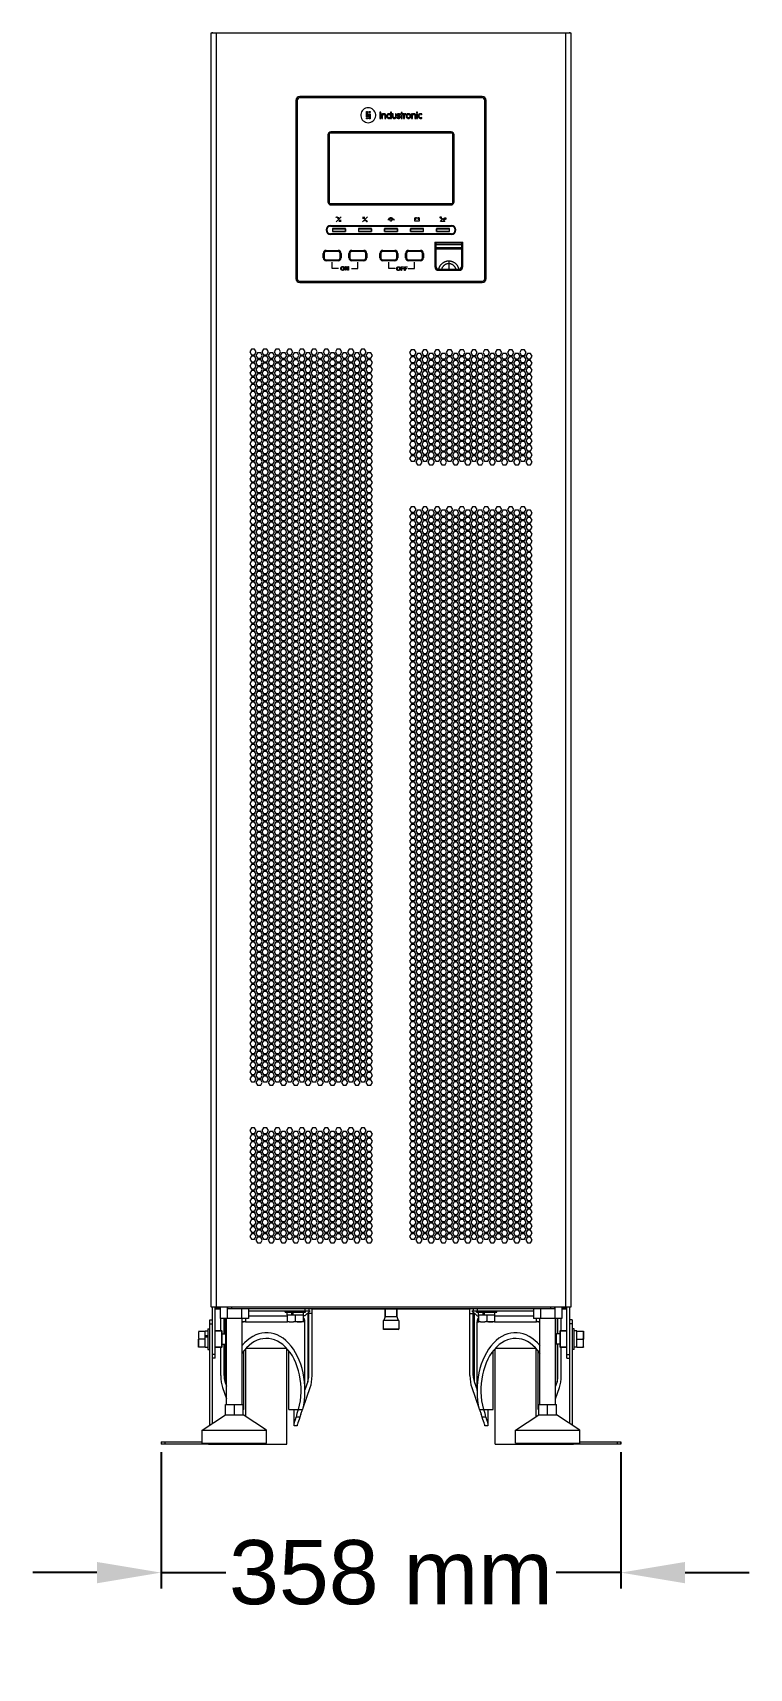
# Model space of a CAD drawing. Header units: millimetres. Extents: x -10 to 46, y -17 to 110.
import ezdxf

# ---------------------------------------------------------------- set-up
doc = ezdxf.new("R2010")
doc.units = ezdxf.units.MM
doc.layers.add('BOT-BAR_0', color=7, linetype='Continuous')
doc.styles.get("Standard").update_dxf_attribs({"font": 'arial.ttf'})
doc.dimstyles.new('ISO-25', dxfattribs={"dimtxt": 2.5, "dimasz": 2.5, "dimexe": 1.25, "dimexo": 0.625, "dimtad": 1, "dimtxsty": 'Standard', "dimcen": 2.5, "dimadec": 0, "dimazin": 0, "dimtfac": 1, "dimtmove": 0, "dimatfit": 3, "dimfxl": 1, "dimarcsym": 0})

msp = doc.modelspace()

# ---------------------------------------------------------------- blocks, each defined once
blk = doc.blocks.new('*D13')
at = {"color": 0, "lineweight": -2, "transparency": 16777216}
for p, q in [((0, -0.62), (0, -11.25)), ((35.8, -0.62), (35.8, -11.25)), ((-5, -10), (-10, -10)), ((0, -10), (5.03, -10)), ((35.8, -10), (30.77, -10)), ((40.8, -10), (45.8, -10))]:
    blk.add_line(p, q, dxfattribs=at)
at = {"color": 0, "transparency": 16777216}
for points in [[(-5, -9.17), (-5, -10.83), (0, -10)], [(40.8, -9.17), (40.8, -10.83), (35.8, -10)]]:
    blk.add_solid(points, dxfattribs=at)
at = {"layer": 'Defpoints', "color": 0, "transparency": 16777216}
for p in [(0, 0), (35.8, 0), (35.8, -10)]:
    blk.add_point(p, dxfattribs=at)
at = {"color": 0, "lineweight": 18, "transparency": 16777216, "insert": (17.9, -10), "char_height": 5, "attachment_point": 5}
blk.add_mtext('358 mm', dxfattribs=at)

# ---------------------------------------------------------------- dimensions: what is measured, and where the dimension line sits
at = {"lineweight": 18}
dim = msp.add_linear_dim(base=(35.801, -10), p1=(0, 0), p2=(35.801, 0), text='358 mm', dimstyle='ISO-25', override={"dimtxt": 5, "dimasz": 5, "dimtad": 0}, dxfattribs=at)
dim.commit()
dim.dimension.update_dxf_attribs({"geometry": '*D13', "text_midpoint": (17.9, -10)})

# ---------------------------------------------------------------- linework, layer by layer
at = {"lineweight": 18}
for p, q in [((3.9, 10.7), (3.9, 109.983)), ((3.9, 109.983), (31.901, 109.983)), ((4.02, 110.003), (4.02, 109.983)), ((4.02, 110.003), (31.781, 110.003)), ((4.32, 10.7), (4.32, 109.983)), ((6.42, 110.003), (6.42, 109.983)), ((6.52, 109.983), (6.52, 110.003)), ((29.281, 109.983), (29.281, 110.003)), ((29.381, 110.003), (29.381, 109.983)), ((31.481, 109.983), (31.481, 10.7)), ((31.781, 110.003), (31.781, 109.983)), ((31.901, 109.983), (31.901, 10.7)), ((3.88, 108.523), (3.88, 10.7)), ((3.9, 108.523), (3.88, 108.523)), ((31.901, 108.523), (31.921, 108.523)), ((31.921, 10.7), (31.921, 108.523)), ((10.5, 104.733), (10.5, 90.832)), ((10.6, 104.733), (10.5, 104.733)), ((10.6, 104.733), (10.6, 90.832)), ((10.8, 104.933), (10.8, 105.033)), ((25.001, 105.033), (10.8, 105.033)), ((25.001, 104.933), (10.8, 104.933)), ((25.001, 104.933), (25.001, 105.033)), ((25.201, 90.832), (25.201, 104.733)), ((25.201, 104.733), (25.301, 104.733)), ((25.301, 90.832), (25.301, 104.733)), ((15.989, 103.458), (15.989, 103.851)), ((15.989, 103.851), (16.059, 103.851)), ((16.059, 103.458), (15.989, 103.458)), ((15.989, 103.293), (15.989, 103.363)), ((15.989, 103.363), (16.059, 103.363)), ((16.059, 103.293), (15.989, 103.293)), ((16.059, 103.851), (16.059, 103.458)), ((16.059, 103.363), (16.059, 103.293)), ((16.199, 103.781), (16.199, 103.851)), ((16.199, 103.851), (16.27, 103.851)), ((16.27, 103.781), (16.199, 103.781)), ((16.199, 103.293), (16.199, 103.686)), ((16.199, 103.686), (16.27, 103.686)), ((16.27, 103.293), (16.199, 103.293)), ((16.27, 103.851), (16.27, 103.781)), ((16.27, 103.686), (16.27, 103.293)), ((17.036, 103.821), (17.036, 103.324)), ((17.107, 103.821), (17.036, 103.821)), ((17.036, 103.324), (17.107, 103.324)), ((17.107, 103.324), (17.107, 103.821)), ((17.174, 103.686), (17.174, 103.324)), ((17.241, 103.686), (17.174, 103.686)), ((17.174, 103.324), (17.242, 103.324)), ((17.241, 103.632), (17.241, 103.686)), ((17.243, 103.632), (17.241, 103.632)), ((17.242, 103.324), (17.242, 103.515)), ((17.433, 103.522), (17.433, 103.324)), ((17.433, 103.324), (17.502, 103.324)), ((17.502, 103.324), (17.502, 103.536)), ((17.863, 103.38), (17.858, 103.381)), ((17.863, 103.632), (17.861, 103.632)), ((17.862, 103.385), (17.864, 103.385)), ((17.863, 103.821), (17.863, 103.632)), ((17.932, 103.821), (17.863, 103.821)), ((17.864, 103.385), (17.864, 103.324)), ((17.864, 103.324), (17.932, 103.324)), ((17.932, 103.324), (17.932, 103.821)), ((17.998, 103.686), (17.998, 103.477)), ((18.066, 103.686), (17.998, 103.686)), ((18.066, 103.487), (18.066, 103.686)), ((18.247, 103.686), (18.247, 103.487)), ((18.315, 103.686), (18.247, 103.686)), ((18.315, 103.478), (18.315, 103.686)), ((18.408, 103.426), (18.354, 103.404)), ((18.551, 103.588), (18.605, 103.607)), ((18.636, 103.686), (18.636, 103.632)), ((18.695, 103.686), (18.636, 103.686)), ((18.636, 103.632), (18.695, 103.632)), ((18.695, 103.788), (18.695, 103.686)), ((18.763, 103.788), (18.695, 103.788)), ((18.695, 103.632), (18.695, 103.324)), ((18.695, 103.324), (18.763, 103.324)), ((18.763, 103.686), (18.763, 103.788)), ((18.843, 103.686), (18.763, 103.686)), ((18.763, 103.324), (18.763, 103.632)), ((18.763, 103.632), (18.843, 103.632)), ((18.843, 103.632), (18.843, 103.686)), ((18.878, 103.686), (18.878, 103.324)), ((18.945, 103.686), (18.878, 103.686)), ((18.878, 103.324), (18.947, 103.324)), ((18.945, 103.63), (18.945, 103.686)), ((18.947, 103.63), (18.945, 103.63)), ((18.947, 103.324), (18.947, 103.505)), ((19.067, 103.629), (19.067, 103.694)), ((19.503, 103.686), (19.503, 103.324)), ((19.57, 103.686), (19.503, 103.686)), ((19.503, 103.324), (19.572, 103.324)), ((19.57, 103.632), (19.57, 103.686)), ((19.572, 103.632), (19.57, 103.632)), ((19.572, 103.324), (19.572, 103.515)), ((19.763, 103.522), (19.763, 103.324)), ((19.763, 103.324), (19.831, 103.324)), ((19.831, 103.324), (19.831, 103.536)), ((19.895, 103.821), (19.895, 103.75)), ((19.966, 103.821), (19.895, 103.821)), ((19.895, 103.75), (19.966, 103.75)), ((19.897, 103.686), (19.897, 103.324)), ((19.965, 103.686), (19.897, 103.686)), ((19.897, 103.324), (19.965, 103.324)), ((19.965, 103.324), (19.965, 103.686)), ((19.966, 103.75), (19.966, 103.821)), ((20.263, 103.32), (20.301, 103.333)), ((20.299, 103.614), (20.299, 103.676)), ((20.301, 103.333), (20.301, 103.391)), ((12.975, 102.033), (12.975, 96.832)), ((13.075, 102.033), (12.975, 102.033)), ((13.075, 102.033), (13.075, 96.832)), ((13.225, 102.183), (13.225, 102.283)), ((22.576, 102.283), (13.225, 102.283)), ((22.576, 102.183), (13.225, 102.183)), ((22.576, 102.183), (22.576, 102.283)), ((22.726, 96.832), (22.726, 102.033)), ((22.726, 102.033), (22.826, 102.033)), ((22.826, 96.832), (22.826, 102.033)), ((13.075, 96.832), (12.975, 96.832)), ((13.225, 96.682), (13.225, 96.582)), ((13.225, 96.682), (22.576, 96.682)), ((13.225, 96.582), (22.576, 96.582)), ((13.623, 95.596), (13.643, 95.596)), ((13.633, 95.276), (14.021, 95.665)), ((13.72, 95.597), (13.74, 95.597)), ((13.817, 95.597), (13.837, 95.597)), ((15.682, 95.627), (15.857, 95.627)), ((15.69, 95.276), (16.078, 95.665)), ((19.831, 95.617), (19.831, 95.579)), ((20.03, 95.617), (20.03, 95.579)), ((22.576, 96.682), (22.576, 96.582)), ((22.726, 96.832), (22.826, 96.832)), ((13.2, 94.982), (13.2, 94.932)), ((13.2, 94.982), (22.601, 94.982)), ((13.2, 94.932), (22.601, 94.932)), ((13.2, 94.282), (13.2, 94.332)), ((22.601, 94.332), (13.2, 94.332)), ((13.35, 94.742), (13.35, 94.522)), ((14.37, 94.742), (13.35, 94.742)), ((13.35, 94.522), (14.37, 94.522)), ((13.365, 94.522), (13.365, 94.727)), ((13.365, 94.727), (14.37, 94.727)), ((13.365, 94.537), (14.37, 94.537)), ((13.846, 95.383), (14.021, 95.383)), ((13.846, 95.315), (13.895, 95.315)), ((13.91, 95.315), (13.959, 95.315)), ((13.972, 95.315), (14.021, 95.315)), ((14.355, 94.727), (14.355, 94.522)), ((14.37, 94.522), (14.37, 94.742)), ((15.37, 94.742), (15.37, 94.522)), ((16.39, 94.742), (15.37, 94.742)), ((15.37, 94.727), (16.39, 94.727)), ((15.37, 94.537), (16.39, 94.537)), ((15.37, 94.522), (16.39, 94.522)), ((15.385, 94.522), (15.385, 94.727)), ((15.682, 95.559), (15.731, 95.559)), ((15.746, 95.559), (15.795, 95.559)), ((15.808, 95.559), (15.857, 95.559)), ((15.865, 95.345), (15.884, 95.345)), ((15.962, 95.346), (15.982, 95.346)), ((16.059, 95.346), (16.079, 95.346)), ((16.375, 94.727), (16.375, 94.522)), ((16.39, 94.522), (16.39, 94.742)), ((17.39, 94.742), (17.39, 94.522)), ((18.41, 94.742), (17.39, 94.742)), ((17.39, 94.727), (18.41, 94.727)), ((17.39, 94.537), (18.41, 94.537)), ((17.39, 94.522), (18.41, 94.522)), ((17.405, 94.522), (17.405, 94.727)), ((17.749, 95.43), (17.652, 95.43)), ((17.749, 95.429), (17.725, 95.429)), ((18.137, 95.43), (18.04, 95.43)), ((18.064, 95.429), (18.04, 95.429)), ((18.12, 95.462), (18.12, 95.398)), ((18.154, 95.43), (18.12, 95.462)), ((18.12, 95.398), (18.154, 95.43)), ((18.395, 94.727), (18.395, 94.522)), ((18.41, 94.522), (18.41, 94.742)), ((19.41, 94.742), (19.41, 94.522)), ((20.431, 94.742), (19.41, 94.742)), ((19.41, 94.727), (20.431, 94.727)), ((19.41, 94.537), (20.431, 94.537)), ((19.41, 94.522), (20.431, 94.522)), ((19.425, 94.522), (19.425, 94.727)), ((19.751, 95.324), (19.751, 95.576)), ((19.751, 95.576), (20.1, 95.576)), ((20.1, 95.324), (19.751, 95.324)), ((19.792, 95.46), (19.87, 95.46)), ((19.831, 95.421), (19.831, 95.498)), ((19.994, 95.46), (20.072, 95.46)), ((20.1, 95.576), (20.1, 95.324)), ((20.416, 94.727), (20.416, 94.522)), ((20.431, 94.522), (20.431, 94.742)), ((21.431, 94.742), (21.431, 94.522)), ((22.451, 94.742), (21.431, 94.742)), ((21.431, 94.727), (22.436, 94.727)), ((21.431, 94.537), (22.436, 94.537)), ((21.431, 94.522), (22.451, 94.522)), ((21.446, 94.522), (21.446, 94.727)), ((21.744, 95.288), (21.914, 95.501)), ((22.084, 95.288), (21.744, 95.288)), ((21.769, 95.556), (22.07, 95.463)), ((21.914, 95.501), (22.084, 95.288)), ((22.436, 94.727), (22.436, 94.522)), ((22.451, 94.522), (22.451, 94.742)), ((22.601, 94.982), (22.601, 94.932)), ((22.601, 94.282), (22.601, 94.332)), ((22.601, 94.282), (13.2, 94.282)), ((21.316, 93.687), (21.316, 91.767)), ((21.346, 93.657), (21.316, 93.687)), ((21.316, 93.687), (23.486, 93.687)), ((21.346, 93.657), (21.346, 91.767)), ((21.346, 93.657), (23.456, 93.657)), ((21.346, 93.517), (21.376, 93.517)), ((21.346, 93.507), (21.376, 93.507)), ((21.346, 93.457), (21.376, 93.457)), ((21.346, 93.257), (21.376, 93.257)), ((21.346, 93.197), (21.376, 93.197)), ((21.346, 93.147), (21.376, 93.147)), ((21.376, 93.087), (21.346, 93.087)), ((21.376, 93.587), (21.376, 91.807)), ((21.376, 93.167), (23.426, 93.167)), ((21.396, 93.607), (21.396, 91.807)), ((23.406, 93.607), (21.396, 93.607)), ((23.406, 93.482), (21.396, 93.482)), ((23.406, 93.242), (21.396, 93.242)), ((23.406, 91.807), (23.406, 93.607)), ((23.426, 91.807), (23.426, 93.587)), ((23.426, 93.517), (23.456, 93.517)), ((23.426, 93.507), (23.456, 93.507)), ((23.426, 93.457), (23.456, 93.457)), ((23.426, 93.257), (23.456, 93.257)), ((23.426, 93.197), (23.456, 93.197)), ((23.426, 93.147), (23.456, 93.147)), ((23.456, 93.087), (23.426, 93.087)), ((23.456, 93.657), (23.486, 93.687)), ((23.456, 91.767), (23.456, 93.657)), ((23.486, 91.767), (23.486, 93.687)), ((12.618, 92.457), (12.618, 92.807)), ((12.618, 92.807), (12.648, 92.807)), ((12.618, 92.457), (12.648, 92.457)), ((12.648, 92.457), (12.648, 92.807)), ((12.663, 92.792), (12.663, 92.472)), ((12.693, 92.792), (12.663, 92.792)), ((12.693, 92.472), (12.663, 92.472)), ((12.693, 92.792), (12.693, 92.472)), ((12.848, 93.037), (12.848, 93.007)), ((12.848, 93.037), (13.778, 93.037)), ((12.848, 93.007), (13.778, 93.007)), ((12.848, 92.227), (12.848, 92.257)), ((13.778, 92.257), (12.848, 92.257)), ((13.778, 92.227), (12.848, 92.227)), ((12.863, 92.962), (12.863, 92.992)), ((13.763, 92.992), (12.863, 92.992)), ((13.763, 92.962), (12.863, 92.962)), ((12.863, 92.302), (12.863, 92.272)), ((12.863, 92.302), (13.763, 92.302)), ((12.863, 92.272), (13.763, 92.272)), ((13.313, 91.632), (13.313, 92.132)), ((13.763, 92.962), (13.763, 92.992)), ((13.763, 92.302), (13.763, 92.272)), ((13.778, 93.037), (13.778, 93.007)), ((13.778, 92.227), (13.778, 92.257)), ((13.933, 92.472), (13.933, 92.792)), ((13.933, 92.792), (13.963, 92.792)), ((13.933, 92.472), (13.963, 92.472)), ((13.963, 92.472), (13.963, 92.792)), ((13.978, 92.807), (13.978, 92.457)), ((14.008, 92.807), (13.978, 92.807)), ((14.008, 92.457), (13.978, 92.457)), ((14.008, 92.807), (14.008, 92.457)), ((14.349, 91.488), (14.349, 91.778)), ((14.349, 91.778), (14.388, 91.778)), ((14.388, 91.778), (14.541, 91.551)), ((14.541, 91.551), (14.541, 91.778)), ((14.541, 91.778), (14.578, 91.778)), ((14.578, 91.778), (14.578, 91.488)), ((14.618, 92.457), (14.618, 92.807)), ((14.618, 92.807), (14.648, 92.807)), ((14.618, 92.457), (14.648, 92.457)), ((14.648, 92.457), (14.648, 92.807)), ((14.663, 92.792), (14.663, 92.472)), ((14.693, 92.792), (14.663, 92.792)), ((14.693, 92.472), (14.663, 92.472)), ((14.693, 92.792), (14.693, 92.472)), ((14.848, 93.037), (14.848, 93.007)), ((14.848, 93.037), (15.778, 93.037)), ((14.848, 93.007), (15.778, 93.007)), ((14.848, 92.227), (14.848, 92.257)), ((15.778, 92.257), (14.848, 92.257)), ((15.778, 92.227), (14.848, 92.227)), ((14.863, 92.962), (14.863, 92.992)), ((15.763, 92.992), (14.863, 92.992)), ((15.763, 92.962), (14.863, 92.962)), ((14.863, 92.302), (14.863, 92.272)), ((14.863, 92.302), (15.763, 92.302)), ((14.863, 92.272), (15.763, 92.272)), ((15.316, 91.632), (15.316, 92.132)), ((15.763, 92.962), (15.763, 92.992)), ((15.763, 92.302), (15.763, 92.272)), ((15.778, 93.037), (15.778, 93.007)), ((15.778, 92.227), (15.778, 92.257)), ((15.933, 92.472), (15.933, 92.792)), ((15.933, 92.792), (15.963, 92.792)), ((15.933, 92.472), (15.963, 92.472)), ((15.963, 92.472), (15.963, 92.792)), ((15.978, 92.807), (15.978, 92.457)), ((16.008, 92.807), (15.978, 92.807)), ((16.008, 92.457), (15.978, 92.457)), ((16.008, 92.807), (16.008, 92.457)), ((17.033, 92.457), (17.033, 92.807)), ((17.033, 92.807), (17.063, 92.807)), ((17.033, 92.457), (17.063, 92.457)), ((17.063, 92.457), (17.063, 92.807)), ((17.078, 92.792), (17.078, 92.472)), ((17.108, 92.792), (17.078, 92.792)), ((17.108, 92.472), (17.078, 92.472)), ((17.108, 92.792), (17.108, 92.472)), ((17.263, 93.037), (17.263, 93.007)), ((17.263, 93.037), (18.193, 93.037)), ((17.263, 93.007), (18.193, 93.007)), ((17.263, 92.227), (17.263, 92.257)), ((18.193, 92.257), (17.263, 92.257)), ((18.193, 92.227), (17.263, 92.227)), ((17.278, 92.962), (17.278, 92.992)), ((18.178, 92.992), (17.278, 92.992)), ((18.178, 92.962), (17.278, 92.962)), ((17.278, 92.302), (17.278, 92.272)), ((17.278, 92.302), (18.178, 92.302)), ((17.278, 92.272), (18.178, 92.272)), ((17.726, 91.632), (17.726, 92.132)), ((18.178, 92.962), (18.178, 92.992)), ((18.178, 92.302), (18.178, 92.272)), ((18.193, 93.037), (18.193, 93.007)), ((18.193, 92.227), (18.193, 92.257)), ((18.348, 92.472), (18.348, 92.792)), ((18.348, 92.792), (18.378, 92.792)), ((18.348, 92.472), (18.378, 92.472)), ((18.378, 92.472), (18.378, 92.792)), ((18.393, 92.807), (18.393, 92.457)), ((18.423, 92.807), (18.393, 92.807)), ((18.423, 92.457), (18.393, 92.457)), ((18.423, 92.807), (18.423, 92.457)), ((19.033, 92.457), (19.033, 92.807)), ((19.033, 92.807), (19.063, 92.807)), ((19.033, 92.457), (19.063, 92.457)), ((19.063, 92.457), (19.063, 92.807)), ((19.078, 92.792), (19.078, 92.472)), ((19.108, 92.792), (19.078, 92.792)), ((19.108, 92.472), (19.078, 92.472)), ((19.108, 92.792), (19.108, 92.472)), ((19.263, 93.037), (19.263, 93.007)), ((19.263, 93.037), (20.193, 93.037)), ((19.263, 93.007), (20.193, 93.007)), ((19.263, 92.227), (19.263, 92.257)), ((20.193, 92.257), (19.263, 92.257)), ((20.193, 92.227), (19.263, 92.227)), ((19.278, 92.962), (19.278, 92.992)), ((20.178, 92.992), (19.278, 92.992)), ((20.178, 92.962), (19.278, 92.962)), ((19.278, 92.302), (19.278, 92.272)), ((19.278, 92.302), (20.178, 92.302)), ((19.278, 92.272), (20.178, 92.272)), ((19.729, 91.632), (19.729, 92.132)), ((20.178, 92.962), (20.178, 92.992)), ((20.178, 92.302), (20.178, 92.272)), ((20.193, 93.037), (20.193, 93.007)), ((20.193, 92.227), (20.193, 92.257)), ((20.348, 92.472), (20.348, 92.792)), ((20.348, 92.792), (20.378, 92.792)), ((20.348, 92.472), (20.378, 92.472)), ((20.378, 92.472), (20.378, 92.792)), ((20.393, 92.807), (20.393, 92.457)), ((20.423, 92.807), (20.393, 92.807)), ((20.423, 92.457), (20.393, 92.457)), ((20.423, 92.807), (20.423, 92.457)), ((21.396, 91.807), (21.376, 91.807)), ((22.401, 92.201), (22.401, 92.002)), ((22.401, 92.002), (22.401, 91.557)), ((23.406, 91.807), (23.426, 91.807)), ((10.6, 90.832), (10.5, 90.832)), ((10.8, 90.632), (10.8, 90.532)), ((10.8, 90.632), (25.001, 90.632)), ((10.8, 90.532), (25.001, 90.532)), ((13.813, 91.632), (13.313, 91.632)), ((14.386, 91.488), (14.349, 91.488)), ((14.386, 91.716), (14.386, 91.488)), ((14.538, 91.488), (14.386, 91.716)), ((14.578, 91.488), (14.538, 91.488)), ((14.816, 91.632), (15.316, 91.632)), ((18.226, 91.632), (17.726, 91.632)), ((18.691, 91.473), (18.691, 91.763)), ((18.691, 91.763), (18.886, 91.763)), ((18.729, 91.473), (18.691, 91.473)), ((18.729, 91.729), (18.729, 91.639)), ((18.886, 91.729), (18.729, 91.729)), ((18.729, 91.639), (18.865, 91.639)), ((18.729, 91.605), (18.729, 91.473)), ((18.865, 91.605), (18.729, 91.605)), ((18.865, 91.639), (18.865, 91.605)), ((18.886, 91.763), (18.886, 91.729)), ((18.961, 91.473), (18.961, 91.763)), ((18.961, 91.763), (19.156, 91.763)), ((18.999, 91.473), (18.961, 91.473)), ((18.999, 91.729), (18.999, 91.639)), ((19.156, 91.729), (18.999, 91.729)), ((18.999, 91.639), (19.135, 91.639)), ((18.999, 91.605), (18.999, 91.473)), ((19.135, 91.605), (18.999, 91.605)), ((19.135, 91.639), (19.135, 91.605)), ((19.156, 91.763), (19.156, 91.729)), ((19.229, 91.632), (19.729, 91.632)), ((21.346, 91.767), (21.316, 91.767)), ((21.596, 91.517), (21.596, 91.487)), ((21.596, 91.517), (23.206, 91.517)), ((21.596, 91.487), (23.206, 91.487)), ((21.605, 91.578), (21.603, 91.558)), ((21.626, 91.557), (23.176, 91.557)), ((21.843, 91.581), (21.925, 91.582)), ((21.925, 91.582), (21.979, 91.583)), ((21.979, 91.583), (22.05, 91.584)), ((22.05, 91.584), (22.112, 91.584)), ((22.112, 91.584), (22.189, 91.584)), ((22.401, 91.585), (22.462, 91.585)), ((22.462, 91.585), (22.568, 91.585)), ((22.568, 91.585), (22.653, 91.584)), ((22.653, 91.584), (22.722, 91.584)), ((22.722, 91.584), (22.801, 91.583)), ((22.801, 91.583), (22.86, 91.582)), ((23.196, 91.578), (23.198, 91.558)), ((23.206, 91.517), (23.206, 91.487)), ((23.456, 91.767), (23.486, 91.767)), ((25.001, 90.632), (25.001, 90.532)), ((25.201, 90.832), (25.301, 90.832)), ((7.025, 85.34), (6.9, 85.124)), ((6.9, 85.124), (7.025, 84.907)), ((7.025, 84.79), (6.9, 84.574)), ((6.9, 84.574), (7.025, 84.357)), ((7.025, 84.24), (6.9, 84.024)), ((7.275, 85.34), (7.025, 85.34)), ((7.025, 84.907), (7.275, 84.907)), ((7.275, 84.79), (7.025, 84.79)), ((7.025, 84.357), (7.275, 84.357)), ((7.275, 84.24), (7.025, 84.24)), ((7.4, 85.124), (7.275, 85.34)), ((7.275, 84.907), (7.4, 85.124)), ((7.4, 84.574), (7.275, 84.79)), ((7.275, 84.357), (7.4, 84.574)), ((7.4, 84.024), (7.275, 84.24)), ((7.502, 85.065), (7.377, 84.849)), ((7.377, 84.849), (7.502, 84.632)), ((7.502, 84.515), (7.377, 84.299)), ((7.377, 84.299), (7.502, 84.082)), ((7.752, 85.065), (7.502, 85.065)), ((7.502, 84.632), (7.752, 84.632)), ((7.752, 84.515), (7.502, 84.515)), ((7.877, 84.849), (7.752, 85.065)), ((7.752, 84.632), (7.877, 84.849)), ((7.877, 84.299), (7.752, 84.515)), ((7.752, 84.082), (7.877, 84.299)), ((7.978, 85.34), (7.853, 85.124)), ((7.853, 85.124), (7.978, 84.907)), ((7.978, 84.79), (7.853, 84.574)), ((7.853, 84.574), (7.978, 84.357)), ((7.978, 84.24), (7.853, 84.024)), ((8.228, 85.34), (7.978, 85.34)), ((7.978, 84.907), (8.228, 84.907)), ((8.228, 84.79), (7.978, 84.79)), ((7.978, 84.357), (8.228, 84.357)), ((8.228, 84.24), (7.978, 84.24)), ((8.353, 85.124), (8.228, 85.34)), ((8.228, 84.907), (8.353, 85.124)), ((8.353, 84.574), (8.228, 84.79)), ((8.228, 84.357), (8.353, 84.574)), ((8.353, 84.024), (8.228, 84.24)), ((8.454, 85.065), (8.329, 84.849)), ((8.329, 84.849), (8.454, 84.632)), ((8.454, 84.515), (8.329, 84.299)), ((8.329, 84.299), (8.454, 84.082)), ((8.704, 85.065), (8.454, 85.065)), ((8.454, 84.632), (8.704, 84.632)), ((8.704, 84.515), (8.454, 84.515)), ((8.829, 84.849), (8.704, 85.065)), ((8.704, 84.632), (8.829, 84.849)), ((8.829, 84.299), (8.704, 84.515)), ((8.704, 84.082), (8.829, 84.299)), ((8.93, 85.34), (8.805, 85.124)), ((8.805, 85.124), (8.93, 84.907)), ((8.93, 84.79), (8.805, 84.574)), ((8.805, 84.574), (8.93, 84.357)), ((8.93, 84.24), (8.805, 84.024)), ((9.18, 85.34), (8.93, 85.34)), ((8.93, 84.907), (9.18, 84.907)), ((9.18, 84.79), (8.93, 84.79)), ((8.93, 84.357), (9.18, 84.357)), ((9.18, 84.24), (8.93, 84.24)), ((9.305, 85.124), (9.18, 85.34)), ((9.18, 84.907), (9.305, 85.124)), ((9.305, 84.574), (9.18, 84.79)), ((9.18, 84.357), (9.305, 84.574)), ((9.305, 84.024), (9.18, 84.24)), ((9.407, 85.065), (9.282, 84.849)), ((9.282, 84.849), (9.407, 84.632)), ((9.407, 84.515), (9.282, 84.299)), ((9.282, 84.299), (9.407, 84.082)), ((9.657, 85.065), (9.407, 85.065)), ((9.407, 84.632), (9.657, 84.632)), ((9.657, 84.515), (9.407, 84.515)), ((9.782, 84.849), (9.657, 85.065)), ((9.657, 84.632), (9.782, 84.849)), ((9.782, 84.299), (9.657, 84.515)), ((9.657, 84.082), (9.782, 84.299)), ((9.883, 85.34), (9.758, 85.124)), ((9.758, 85.124), (9.883, 84.907)), ((9.883, 84.79), (9.758, 84.574)), ((9.758, 84.574), (9.883, 84.357)), ((9.883, 84.24), (9.758, 84.024)), ((10.133, 85.34), (9.883, 85.34)), ((9.883, 84.907), (10.133, 84.907)), ((10.133, 84.79), (9.883, 84.79)), ((9.883, 84.357), (10.133, 84.357)), ((10.133, 84.24), (9.883, 84.24)), ((10.258, 85.124), (10.133, 85.34)), ((10.133, 84.907), (10.258, 85.124)), ((10.258, 84.574), (10.133, 84.79)), ((10.133, 84.357), (10.258, 84.574)), ((10.258, 84.024), (10.133, 84.24)), ((10.359, 85.065), (10.234, 84.849)), ((10.234, 84.849), (10.359, 84.632)), ((10.359, 84.515), (10.234, 84.299)), ((10.234, 84.299), (10.359, 84.082)), ((10.609, 85.065), (10.359, 85.065)), ((10.359, 84.632), (10.609, 84.632)), ((10.609, 84.515), (10.359, 84.515)), ((10.734, 84.849), (10.609, 85.065)), ((10.609, 84.632), (10.734, 84.849)), ((10.734, 84.299), (10.609, 84.515)), ((10.609, 84.082), (10.734, 84.299)), ((10.836, 85.34), (10.711, 85.124)), ((10.711, 85.124), (10.836, 84.907)), ((10.836, 84.79), (10.711, 84.574)), ((10.711, 84.574), (10.836, 84.357)), ((10.836, 84.24), (10.711, 84.024)), ((11.086, 85.34), (10.836, 85.34)), ((10.836, 84.907), (11.086, 84.907)), ((11.086, 84.79), (10.836, 84.79)), ((10.836, 84.357), (11.086, 84.357)), ((11.086, 84.24), (10.836, 84.24)), ((11.211, 85.124), (11.086, 85.34)), ((11.086, 84.907), (11.211, 85.124)), ((11.211, 84.574), (11.086, 84.79)), ((11.086, 84.357), (11.211, 84.574)), ((11.211, 84.024), (11.086, 84.24)), ((11.312, 85.065), (11.187, 84.849)), ((11.187, 84.849), (11.312, 84.632)), ((11.312, 84.515), (11.187, 84.299)), ((11.187, 84.299), (11.312, 84.082)), ((11.562, 85.065), (11.312, 85.065)), ((11.312, 84.632), (11.562, 84.632)), ((11.562, 84.515), (11.312, 84.515)), ((11.687, 84.849), (11.562, 85.065)), ((11.562, 84.632), (11.687, 84.849)), ((11.687, 84.299), (11.562, 84.515)), ((11.562, 84.082), (11.687, 84.299)), ((11.788, 85.34), (11.663, 85.124)), ((11.663, 85.124), (11.788, 84.907)), ((11.788, 84.79), (11.663, 84.574)), ((11.663, 84.574), (11.788, 84.357)), ((11.788, 84.24), (11.663, 84.024)), ((12.038, 85.34), (11.788, 85.34)), ((11.788, 84.907), (12.038, 84.907)), ((12.038, 84.79), (11.788, 84.79)), ((11.788, 84.357), (12.038, 84.357)), ((12.038, 84.24), (11.788, 84.24)), ((12.163, 85.124), (12.038, 85.34)), ((12.038, 84.907), (12.163, 85.124)), ((12.163, 84.574), (12.038, 84.79)), ((12.038, 84.357), (12.163, 84.574)), ((12.163, 84.024), (12.038, 84.24)), ((12.265, 85.065), (12.14, 84.849)), ((12.14, 84.849), (12.265, 84.632)), ((12.265, 84.515), (12.14, 84.299)), ((12.14, 84.299), (12.265, 84.082)), ((12.515, 85.065), (12.265, 85.065)), ((12.265, 84.632), (12.515, 84.632)), ((12.515, 84.515), (12.265, 84.515)), ((12.64, 84.849), (12.515, 85.065)), ((12.515, 84.632), (12.64, 84.849)), ((12.64, 84.299), (12.515, 84.515)), ((12.515, 84.082), (12.64, 84.299)), ((12.741, 85.34), (12.616, 85.124)), ((12.616, 85.124), (12.741, 84.907)), ((12.741, 84.79), (12.616, 84.574)), ((12.616, 84.574), (12.741, 84.357)), ((12.741, 84.24), (12.616, 84.024)), ((12.991, 85.34), (12.741, 85.34)), ((12.741, 84.907), (12.991, 84.907)), ((12.991, 84.79), (12.741, 84.79)), ((12.741, 84.357), (12.991, 84.357)), ((12.991, 84.24), (12.741, 84.24)), ((13.116, 85.124), (12.991, 85.34)), ((12.991, 84.907), (13.116, 85.124)), ((13.116, 84.574), (12.991, 84.79)), ((12.991, 84.357), (13.116, 84.574)), ((13.116, 84.024), (12.991, 84.24)), ((13.217, 85.065), (13.092, 84.849)), ((13.092, 84.849), (13.217, 84.632)), ((13.217, 84.515), (13.092, 84.299)), ((13.092, 84.299), (13.217, 84.082)), ((13.467, 85.065), (13.217, 85.065)), ((13.217, 84.632), (13.467, 84.632)), ((13.467, 84.515), (13.217, 84.515)), ((13.592, 84.849), (13.467, 85.065)), ((13.467, 84.632), (13.592, 84.849)), ((13.592, 84.299), (13.467, 84.515)), ((13.467, 84.082), (13.592, 84.299)), ((13.694, 85.34), (13.569, 85.124)), ((13.569, 85.124), (13.694, 84.907)), ((13.694, 84.79), (13.569, 84.574)), ((13.569, 84.574), (13.694, 84.357)), ((13.694, 84.24), (13.569, 84.024)), ((13.944, 85.34), (13.694, 85.34)), ((13.694, 84.907), (13.944, 84.907)), ((13.944, 84.79), (13.694, 84.79)), ((13.694, 84.357), (13.944, 84.357)), ((13.944, 84.24), (13.694, 84.24)), ((14.069, 85.124), (13.944, 85.34)), ((13.944, 84.907), (14.069, 85.124)), ((14.069, 84.574), (13.944, 84.79)), ((13.944, 84.357), (14.069, 84.574)), ((14.069, 84.024), (13.944, 84.24)), ((14.17, 85.065), (14.045, 84.849)), ((14.045, 84.849), (14.17, 84.632)), ((14.17, 84.515), (14.045, 84.299)), ((14.045, 84.299), (14.17, 84.082)), ((14.42, 85.065), (14.17, 85.065)), ((14.17, 84.632), (14.42, 84.632)), ((14.42, 84.515), (14.17, 84.515)), ((14.545, 84.849), (14.42, 85.065)), ((14.42, 84.632), (14.545, 84.849)), ((14.545, 84.299), (14.42, 84.515)), ((14.42, 84.082), (14.545, 84.299)), ((14.646, 85.34), (14.521, 85.124)), ((14.521, 85.124), (14.646, 84.907)), ((14.646, 84.79), (14.521, 84.574)), ((14.521, 84.574), (14.646, 84.357)), ((14.646, 84.24), (14.521, 84.024)), ((14.896, 85.34), (14.646, 85.34)), ((14.646, 84.907), (14.896, 84.907)), ((14.896, 84.79), (14.646, 84.79)), ((14.646, 84.357), (14.896, 84.357)), ((14.896, 84.24), (14.646, 84.24)), ((15.021, 85.124), (14.896, 85.34)), ((14.896, 84.907), (15.021, 85.124)), ((15.021, 84.574), (14.896, 84.79)), ((14.896, 84.357), (15.021, 84.574)), ((15.021, 84.024), (14.896, 84.24)), ((15.123, 85.065), (14.998, 84.849)), ((14.998, 84.849), (15.123, 84.632)), ((15.123, 84.515), (14.998, 84.299)), ((14.998, 84.299), (15.123, 84.082)), ((15.373, 85.065), (15.123, 85.065)), ((15.123, 84.632), (15.373, 84.632)), ((15.373, 84.515), (15.123, 84.515)), ((15.498, 84.849), (15.373, 85.065)), ((15.373, 84.632), (15.498, 84.849)), ((15.498, 84.299), (15.373, 84.515)), ((15.373, 84.082), (15.498, 84.299)), ((15.599, 85.34), (15.474, 85.124)), ((15.474, 85.124), (15.599, 84.907)), ((15.599, 84.79), (15.474, 84.574)), ((15.474, 84.574), (15.599, 84.357)), ((15.599, 84.24), (15.474, 84.024)), ((15.849, 85.34), (15.599, 85.34)), ((15.599, 84.907), (15.849, 84.907)), ((15.849, 84.79), (15.599, 84.79)), ((15.599, 84.357), (15.849, 84.357)), ((15.849, 84.24), (15.599, 84.24)), ((15.974, 85.124), (15.849, 85.34)), ((15.849, 84.907), (15.974, 85.124)), ((15.974, 84.574), (15.849, 84.79)), ((15.849, 84.357), (15.974, 84.574)), ((15.974, 84.024), (15.849, 84.24)), ((16.075, 85.065), (15.95, 84.849)), ((15.95, 84.849), (16.075, 84.632)), ((16.075, 84.515), (15.95, 84.299)), ((15.95, 84.299), (16.075, 84.082)), ((16.325, 85.065), (16.075, 85.065)), ((16.075, 84.632), (16.325, 84.632)), ((16.325, 84.515), (16.075, 84.515)), ((16.45, 84.849), (16.325, 85.065)), ((16.325, 84.632), (16.45, 84.849)), ((16.45, 84.299), (16.325, 84.515)), ((16.325, 84.082), (16.45, 84.299)), ((19.476, 85.29), (19.351, 85.074)), ((19.351, 85.074), (19.476, 84.857)), ((19.476, 84.74), (19.351, 84.524)), ((19.351, 84.524), (19.476, 84.307)), ((19.476, 84.19), (19.351, 83.974)), ((19.726, 85.29), (19.476, 85.29)), ((19.476, 84.857), (19.726, 84.857)), ((19.726, 84.74), (19.476, 84.74)), ((19.476, 84.307), (19.726, 84.307)), ((19.726, 84.19), (19.476, 84.19)), ((19.851, 85.074), (19.726, 85.29)), ((19.726, 84.857), (19.851, 85.074)), ((19.851, 84.524), (19.726, 84.74)), ((19.726, 84.307), (19.851, 84.524)), ((19.851, 83.974), (19.726, 84.19)), ((19.952, 85.015), (19.827, 84.799)), ((19.827, 84.799), (19.952, 84.582)), ((19.952, 84.465), (19.827, 84.249)), ((19.827, 84.249), (19.952, 84.032)), ((20.202, 85.015), (19.952, 85.015)), ((19.952, 84.582), (20.202, 84.582)), ((20.202, 84.465), (19.952, 84.465)), ((20.327, 84.799), (20.202, 85.015)), ((20.202, 84.582), (20.327, 84.799)), ((20.327, 84.249), (20.202, 84.465)), ((20.202, 84.032), (20.327, 84.249)), ((20.428, 85.29), (20.303, 85.074)), ((20.303, 85.074), (20.428, 84.857)), ((20.428, 84.74), (20.303, 84.524)), ((20.303, 84.524), (20.428, 84.307)), ((20.428, 84.19), (20.303, 83.974)), ((20.678, 85.29), (20.428, 85.29)), ((20.428, 84.857), (20.678, 84.857)), ((20.678, 84.74), (20.428, 84.74)), ((20.428, 84.307), (20.678, 84.307)), ((20.678, 84.19), (20.428, 84.19)), ((20.803, 85.074), (20.678, 85.29)), ((20.678, 84.857), (20.803, 85.074)), ((20.803, 84.524), (20.678, 84.74)), ((20.678, 84.307), (20.803, 84.524)), ((20.803, 83.974), (20.678, 84.19)), ((20.905, 85.015), (20.78, 84.799)), ((20.78, 84.799), (20.905, 84.582)), ((20.905, 84.465), (20.78, 84.249)), ((20.78, 84.249), (20.905, 84.032)), ((21.155, 85.015), (20.905, 85.015)), ((20.905, 84.582), (21.155, 84.582)), ((21.155, 84.465), (20.905, 84.465)), ((21.28, 84.799), (21.155, 85.015)), ((21.155, 84.582), (21.28, 84.799)), ((21.28, 84.249), (21.155, 84.465)), ((21.155, 84.032), (21.28, 84.249)), ((21.381, 85.29), (21.256, 85.074)), ((21.256, 85.074), (21.381, 84.857)), ((21.381, 84.74), (21.256, 84.524)), ((21.256, 84.524), (21.381, 84.307)), ((21.381, 84.19), (21.256, 83.974)), ((21.631, 85.29), (21.381, 85.29)), ((21.381, 84.857), (21.631, 84.857)), ((21.631, 84.74), (21.381, 84.74)), ((21.381, 84.307), (21.631, 84.307)), ((21.631, 84.19), (21.381, 84.19)), ((21.756, 85.074), (21.631, 85.29)), ((21.631, 84.857), (21.756, 85.074)), ((21.756, 84.524), (21.631, 84.74)), ((21.631, 84.307), (21.756, 84.524)), ((21.756, 83.974), (21.631, 84.19)), ((21.857, 85.015), (21.732, 84.799)), ((21.732, 84.799), (21.857, 84.582)), ((21.857, 84.465), (21.732, 84.249)), ((21.732, 84.249), (21.857, 84.032)), ((22.107, 85.015), (21.857, 85.015)), ((21.857, 84.582), (22.107, 84.582)), ((22.107, 84.465), (21.857, 84.465)), ((22.232, 84.799), (22.107, 85.015)), ((22.107, 84.582), (22.232, 84.799)), ((22.232, 84.249), (22.107, 84.465)), ((22.107, 84.032), (22.232, 84.249)), ((22.333, 85.29), (22.208, 85.074)), ((22.208, 85.074), (22.333, 84.857)), ((22.333, 84.74), (22.208, 84.524)), ((22.208, 84.524), (22.333, 84.307)), ((22.333, 84.19), (22.208, 83.974)), ((22.583, 85.29), (22.333, 85.29)), ((22.333, 84.857), (22.583, 84.857)), ((22.583, 84.74), (22.333, 84.74)), ((22.333, 84.307), (22.583, 84.307)), ((22.583, 84.19), (22.333, 84.19)), ((22.708, 85.074), (22.583, 85.29)), ((22.583, 84.857), (22.708, 85.074)), ((22.708, 84.524), (22.583, 84.74)), ((22.583, 84.307), (22.708, 84.524)), ((22.708, 83.974), (22.583, 84.19)), ((22.81, 85.015), (22.685, 84.799)), ((22.685, 84.799), (22.81, 84.582)), ((22.81, 84.465), (22.685, 84.249)), ((22.685, 84.249), (22.81, 84.032)), ((23.06, 85.015), (22.81, 85.015)), ((22.81, 84.582), (23.06, 84.582)), ((23.06, 84.465), (22.81, 84.465)), ((23.185, 84.799), (23.06, 85.015)), ((23.06, 84.582), (23.185, 84.799)), ((23.185, 84.249), (23.06, 84.465)), ((23.06, 84.032), (23.185, 84.249)), ((23.286, 85.29), (23.161, 85.074)), ((23.161, 85.074), (23.286, 84.857)), ((23.286, 84.74), (23.161, 84.524)), ((23.161, 84.524), (23.286, 84.307)), ((23.286, 84.19), (23.161, 83.974)), ((23.536, 85.29), (23.286, 85.29)), ((23.286, 84.857), (23.536, 84.857)), ((23.536, 84.74), (23.286, 84.74)), ((23.286, 84.307), (23.536, 84.307)), ((23.536, 84.19), (23.286, 84.19)), ((23.661, 85.074), (23.536, 85.29)), ((23.536, 84.857), (23.661, 85.074)), ((23.661, 84.524), (23.536, 84.74)), ((23.536, 84.307), (23.661, 84.524)), ((23.661, 83.974), (23.536, 84.19)), ((23.762, 85.015), (23.637, 84.799)), ((23.637, 84.799), (23.762, 84.582)), ((23.762, 84.465), (23.637, 84.249)), ((23.637, 84.249), (23.762, 84.032)), ((24.012, 85.015), (23.762, 85.015)), ((23.762, 84.582), (24.012, 84.582)), ((24.012, 84.465), (23.762, 84.465)), ((24.137, 84.799), (24.012, 85.015)), ((24.012, 84.582), (24.137, 84.799)), ((24.137, 84.249), (24.012, 84.465)), ((24.012, 84.032), (24.137, 84.249)), ((24.239, 85.29), (24.114, 85.074)), ((24.114, 85.074), (24.239, 84.857)), ((24.239, 84.74), (24.114, 84.524)), ((24.114, 84.524), (24.239, 84.307)), ((24.239, 84.19), (24.114, 83.974)), ((24.489, 85.29), (24.239, 85.29)), ((24.239, 84.857), (24.489, 84.857)), ((24.489, 84.74), (24.239, 84.74)), ((24.239, 84.307), (24.489, 84.307)), ((24.489, 84.19), (24.239, 84.19)), ((24.614, 85.074), (24.489, 85.29)), ((24.489, 84.857), (24.614, 85.074)), ((24.614, 84.524), (24.489, 84.74)), ((24.489, 84.307), (24.614, 84.524)), ((24.614, 83.974), (24.489, 84.19)), ((24.715, 85.015), (24.59, 84.799)), ((24.59, 84.799), (24.715, 84.582)), ((24.715, 84.465), (24.59, 84.249)), ((24.59, 84.249), (24.715, 84.032)), ((24.965, 85.015), (24.715, 85.015)), ((24.715, 84.582), (24.965, 84.582)), ((24.965, 84.465), (24.715, 84.465)), ((25.09, 84.799), (24.965, 85.015)), ((24.965, 84.582), (25.09, 84.799)), ((25.09, 84.249), (24.965, 84.465)), ((24.965, 84.032), (25.09, 84.249)), ((25.191, 85.29), (25.066, 85.074)), ((25.066, 85.074), (25.191, 84.857)), ((25.191, 84.74), (25.066, 84.524)), ((25.066, 84.524), (25.191, 84.307)), ((25.191, 84.19), (25.066, 83.974)), ((25.441, 85.29), (25.191, 85.29)), ((25.191, 84.857), (25.441, 84.857)), ((25.441, 84.74), (25.191, 84.74)), ((25.191, 84.307), (25.441, 84.307)), ((25.441, 84.19), (25.191, 84.19)), ((25.566, 85.074), (25.441, 85.29)), ((25.441, 84.857), (25.566, 85.074)), ((25.566, 84.524), (25.441, 84.74)), ((25.441, 84.307), (25.566, 84.524)), ((25.566, 83.974), (25.441, 84.19)), ((25.668, 85.015), (25.543, 84.799)), ((25.543, 84.799), (25.668, 84.582)), ((25.668, 84.465), (25.543, 84.249)), ((25.543, 84.249), (25.668, 84.032)), ((25.918, 85.015), (25.668, 85.015)), ((25.668, 84.582), (25.918, 84.582)), ((25.918, 84.465), (25.668, 84.465)), ((26.043, 84.799), (25.918, 85.015)), ((25.918, 84.582), (26.043, 84.799)), ((26.043, 84.249), (25.918, 84.465)), ((25.918, 84.032), (26.043, 84.249)), ((26.144, 85.29), (26.019, 85.074)), ((26.019, 85.074), (26.144, 84.857)), ((26.144, 84.74), (26.019, 84.524)), ((26.019, 84.524), (26.144, 84.307)), ((26.144, 84.19), (26.019, 83.974)), ((26.394, 85.29), (26.144, 85.29)), ((26.144, 84.857), (26.394, 84.857)), ((26.394, 84.74), (26.144, 84.74)), ((26.144, 84.307), (26.394, 84.307)), ((26.394, 84.19), (26.144, 84.19)), ((26.519, 85.074), (26.394, 85.29)), ((26.394, 84.857), (26.519, 85.074)), ((26.519, 84.524), (26.394, 84.74)), ((26.394, 84.307), (26.519, 84.524)), ((26.519, 83.974), (26.394, 84.19)), ((26.62, 85.015), (26.495, 84.799)), ((26.495, 84.799), (26.62, 84.582)), ((26.62, 84.465), (26.495, 84.249)), ((26.495, 84.249), (26.62, 84.032)), ((26.87, 85.015), (26.62, 85.015)), ((26.62, 84.582), (26.87, 84.582)), ((26.87, 84.465), (26.62, 84.465)), ((26.995, 84.799), (26.87, 85.015)), ((26.87, 84.582), (26.995, 84.799)), ((26.995, 84.249), (26.87, 84.465)), ((26.87, 84.032), (26.995, 84.249)), ((27.097, 85.29), (26.972, 85.074)), ((26.972, 85.074), (27.097, 84.857)), ((27.097, 84.74), (26.972, 84.524)), ((26.972, 84.524), (27.097, 84.307)), ((27.097, 84.19), (26.972, 83.974)), ((27.347, 85.29), (27.097, 85.29)), ((27.097, 84.857), (27.347, 84.857)), ((27.347, 84.74), (27.097, 84.74)), ((27.097, 84.307), (27.347, 84.307)), ((27.347, 84.19), (27.097, 84.19)), ((27.472, 85.074), (27.347, 85.29)), ((27.347, 84.857), (27.472, 85.074)), ((27.472, 84.524), (27.347, 84.74)), ((27.347, 84.307), (27.472, 84.524)), ((27.472, 83.974), (27.347, 84.19)), ((27.573, 85.015), (27.448, 84.799)), ((27.448, 84.799), (27.573, 84.582)), ((27.573, 84.465), (27.448, 84.249)), ((27.448, 84.249), (27.573, 84.032)), ((27.823, 85.015), (27.573, 85.015)), ((27.573, 84.582), (27.823, 84.582)), ((27.823, 84.465), (27.573, 84.465)), ((27.948, 84.799), (27.823, 85.015)), ((27.823, 84.582), (27.948, 84.799)), ((27.948, 84.249), (27.823, 84.465)), ((27.823, 84.032), (27.948, 84.249)), ((28.049, 85.29), (27.924, 85.074)), ((27.924, 85.074), (28.049, 84.857)), ((28.049, 84.74), (27.924, 84.524)), ((27.924, 84.524), (28.049, 84.307)), ((28.049, 84.19), (27.924, 83.974)), ((28.299, 85.29), (28.049, 85.29)), ((28.049, 84.857), (28.299, 84.857)), ((28.299, 84.74), (28.049, 84.74)), ((28.049, 84.307), (28.299, 84.307)), ((28.299, 84.19), (28.049, 84.19)), ((28.424, 85.074), (28.299, 85.29)), ((28.299, 84.857), (28.424, 85.074)), ((28.424, 84.524), (28.299, 84.74)), ((28.299, 84.307), (28.424, 84.524)), ((28.424, 83.974), (28.299, 84.19)), ((28.526, 85.015), (28.401, 84.799)), ((28.401, 84.799), (28.526, 84.582)), ((28.526, 84.465), (28.401, 84.249)), ((28.401, 84.249), (28.526, 84.032)), ((28.776, 85.015), (28.526, 85.015)), ((28.526, 84.582), (28.776, 84.582)), ((28.776, 84.465), (28.526, 84.465)), ((28.901, 84.799), (28.776, 85.015)), ((28.776, 84.582), (28.901, 84.799)), ((28.901, 84.249), (28.776, 84.465)), ((28.776, 84.032), (28.901, 84.249)), ((6.9, 84.024), (7.025, 83.807)), ((7.025, 83.69), (6.9, 83.474)), ((6.9, 83.474), (7.025, 83.257)), ((7.025, 83.14), (6.9, 82.924)), ((6.9, 82.924), (7.025, 82.707)), ((7.025, 83.807), (7.275, 83.807)), ((7.275, 83.69), (7.025, 83.69)), ((7.025, 83.257), (7.275, 83.257)), ((7.275, 83.14), (7.025, 83.14)), ((7.275, 83.807), (7.4, 84.024)), ((7.4, 83.474), (7.275, 83.69)), ((7.275, 83.257), (7.4, 83.474)), ((7.4, 82.924), (7.275, 83.14)), ((7.275, 82.707), (7.4, 82.924)), ((7.502, 83.965), (7.377, 83.749)), ((7.377, 83.749), (7.502, 83.532)), ((7.502, 83.415), (7.377, 83.199)), ((7.377, 83.199), (7.502, 82.982)), ((7.502, 82.865), (7.377, 82.649)), ((7.502, 84.082), (7.752, 84.082)), ((7.752, 83.965), (7.502, 83.965)), ((7.502, 83.532), (7.752, 83.532)), ((7.752, 83.415), (7.502, 83.415)), ((7.502, 82.982), (7.752, 82.982)), ((7.752, 82.865), (7.502, 82.865)), ((7.877, 83.749), (7.752, 83.965)), ((7.752, 83.532), (7.877, 83.749)), ((7.877, 83.199), (7.752, 83.415)), ((7.752, 82.982), (7.877, 83.199)), ((7.877, 82.649), (7.752, 82.865)), ((7.853, 84.024), (7.978, 83.807)), ((7.978, 83.69), (7.853, 83.474)), ((7.853, 83.474), (7.978, 83.257)), ((7.978, 83.14), (7.853, 82.924)), ((7.853, 82.924), (7.978, 82.707)), ((7.978, 83.807), (8.228, 83.807)), ((8.228, 83.69), (7.978, 83.69)), ((7.978, 83.257), (8.228, 83.257)), ((8.228, 83.14), (7.978, 83.14)), ((8.228, 83.807), (8.353, 84.024)), ((8.353, 83.474), (8.228, 83.69)), ((8.228, 83.257), (8.353, 83.474)), ((8.353, 82.924), (8.228, 83.14)), ((8.228, 82.707), (8.353, 82.924)), ((8.454, 83.965), (8.329, 83.749)), ((8.329, 83.749), (8.454, 83.532)), ((8.454, 83.415), (8.329, 83.199)), ((8.329, 83.199), (8.454, 82.982)), ((8.454, 82.865), (8.329, 82.649)), ((8.454, 84.082), (8.704, 84.082)), ((8.704, 83.965), (8.454, 83.965)), ((8.454, 83.532), (8.704, 83.532)), ((8.704, 83.415), (8.454, 83.415)), ((8.454, 82.982), (8.704, 82.982)), ((8.704, 82.865), (8.454, 82.865)), ((8.829, 83.749), (8.704, 83.965)), ((8.704, 83.532), (8.829, 83.749)), ((8.829, 83.199), (8.704, 83.415)), ((8.704, 82.982), (8.829, 83.199)), ((8.829, 82.649), (8.704, 82.865)), ((8.805, 84.024), (8.93, 83.807)), ((8.93, 83.69), (8.805, 83.474)), ((8.805, 83.474), (8.93, 83.257)), ((8.93, 83.14), (8.805, 82.924)), ((8.805, 82.924), (8.93, 82.707)), ((8.93, 83.807), (9.18, 83.807)), ((9.18, 83.69), (8.93, 83.69)), ((8.93, 83.257), (9.18, 83.257)), ((9.18, 83.14), (8.93, 83.14)), ((9.18, 83.807), (9.305, 84.024)), ((9.305, 83.474), (9.18, 83.69)), ((9.18, 83.257), (9.305, 83.474)), ((9.305, 82.924), (9.18, 83.14)), ((9.18, 82.707), (9.305, 82.924)), ((9.407, 83.965), (9.282, 83.749)), ((9.282, 83.749), (9.407, 83.532)), ((9.407, 83.415), (9.282, 83.199)), ((9.282, 83.199), (9.407, 82.982)), ((9.407, 82.865), (9.282, 82.649)), ((9.407, 84.082), (9.657, 84.082)), ((9.657, 83.965), (9.407, 83.965)), ((9.407, 83.532), (9.657, 83.532)), ((9.657, 83.415), (9.407, 83.415)), ((9.407, 82.982), (9.657, 82.982)), ((9.657, 82.865), (9.407, 82.865)), ((9.782, 83.749), (9.657, 83.965)), ((9.657, 83.532), (9.782, 83.749)), ((9.782, 83.199), (9.657, 83.415)), ((9.657, 82.982), (9.782, 83.199)), ((9.782, 82.649), (9.657, 82.865)), ((9.758, 84.024), (9.883, 83.807)), ((9.883, 83.69), (9.758, 83.474)), ((9.758, 83.474), (9.883, 83.257)), ((9.883, 83.14), (9.758, 82.924)), ((9.758, 82.924), (9.883, 82.707)), ((9.883, 83.807), (10.133, 83.807)), ((10.133, 83.69), (9.883, 83.69)), ((9.883, 83.257), (10.133, 83.257)), ((10.133, 83.14), (9.883, 83.14)), ((10.133, 83.807), (10.258, 84.024)), ((10.258, 83.474), (10.133, 83.69)), ((10.133, 83.257), (10.258, 83.474)), ((10.258, 82.924), (10.133, 83.14)), ((10.133, 82.707), (10.258, 82.924)), ((10.359, 83.965), (10.234, 83.749)), ((10.234, 83.749), (10.359, 83.532)), ((10.359, 83.415), (10.234, 83.199)), ((10.234, 83.199), (10.359, 82.982)), ((10.359, 82.865), (10.234, 82.649)), ((10.359, 84.082), (10.609, 84.082)), ((10.609, 83.965), (10.359, 83.965)), ((10.359, 83.532), (10.609, 83.532)), ((10.609, 83.415), (10.359, 83.415)), ((10.359, 82.982), (10.609, 82.982)), ((10.609, 82.865), (10.359, 82.865)), ((10.734, 83.749), (10.609, 83.965)), ((10.609, 83.532), (10.734, 83.749)), ((10.734, 83.199), (10.609, 83.415)), ((10.609, 82.982), (10.734, 83.199)), ((10.734, 82.649), (10.609, 82.865)), ((10.711, 84.024), (10.836, 83.807)), ((10.836, 83.69), (10.711, 83.474)), ((10.711, 83.474), (10.836, 83.257)), ((10.836, 83.14), (10.711, 82.924)), ((10.711, 82.924), (10.836, 82.707)), ((10.836, 83.807), (11.086, 83.807)), ((11.086, 83.69), (10.836, 83.69)), ((10.836, 83.257), (11.086, 83.257)), ((11.086, 83.14), (10.836, 83.14)), ((11.086, 83.807), (11.211, 84.024)), ((11.211, 83.474), (11.086, 83.69)), ((11.086, 83.257), (11.211, 83.474)), ((11.211, 82.924), (11.086, 83.14)), ((11.086, 82.707), (11.211, 82.924)), ((11.312, 83.965), (11.187, 83.749)), ((11.187, 83.749), (11.312, 83.532)), ((11.312, 83.415), (11.187, 83.199)), ((11.187, 83.199), (11.312, 82.982)), ((11.312, 82.865), (11.187, 82.649)), ((11.312, 84.082), (11.562, 84.082)), ((11.562, 83.965), (11.312, 83.965)), ((11.312, 83.532), (11.562, 83.532)), ((11.562, 83.415), (11.312, 83.415)), ((11.312, 82.982), (11.562, 82.982)), ((11.562, 82.865), (11.312, 82.865)), ((11.687, 83.749), (11.562, 83.965)), ((11.562, 83.532), (11.687, 83.749)), ((11.687, 83.199), (11.562, 83.415)), ((11.562, 82.982), (11.687, 83.199)), ((11.687, 82.649), (11.562, 82.865)), ((11.663, 84.024), (11.788, 83.807)), ((11.788, 83.69), (11.663, 83.474)), ((11.663, 83.474), (11.788, 83.257)), ((11.788, 83.14), (11.663, 82.924)), ((11.663, 82.924), (11.788, 82.707)), ((11.788, 83.807), (12.038, 83.807)), ((12.038, 83.69), (11.788, 83.69)), ((11.788, 83.257), (12.038, 83.257)), ((12.038, 83.14), (11.788, 83.14)), ((12.038, 83.807), (12.163, 84.024)), ((12.163, 83.474), (12.038, 83.69)), ((12.038, 83.257), (12.163, 83.474)), ((12.163, 82.924), (12.038, 83.14)), ((12.038, 82.707), (12.163, 82.924)), ((12.265, 83.965), (12.14, 83.749)), ((12.14, 83.749), (12.265, 83.532)), ((12.265, 83.415), (12.14, 83.199)), ((12.14, 83.199), (12.265, 82.982)), ((12.265, 82.865), (12.14, 82.649)), ((12.265, 84.082), (12.515, 84.082)), ((12.515, 83.965), (12.265, 83.965)), ((12.265, 83.532), (12.515, 83.532)), ((12.515, 83.415), (12.265, 83.415)), ((12.265, 82.982), (12.515, 82.982)), ((12.515, 82.865), (12.265, 82.865)), ((12.64, 83.749), (12.515, 83.965)), ((12.515, 83.532), (12.64, 83.749)), ((12.64, 83.199), (12.515, 83.415)), ((12.515, 82.982), (12.64, 83.199)), ((12.64, 82.649), (12.515, 82.865)), ((12.616, 84.024), (12.741, 83.807)), ((12.741, 83.69), (12.616, 83.474)), ((12.616, 83.474), (12.741, 83.257)), ((12.741, 83.14), (12.616, 82.924)), ((12.616, 82.924), (12.741, 82.707)), ((12.741, 83.807), (12.991, 83.807)), ((12.991, 83.69), (12.741, 83.69)), ((12.741, 83.257), (12.991, 83.257)), ((12.991, 83.14), (12.741, 83.14)), ((12.991, 83.807), (13.116, 84.024)), ((13.116, 83.474), (12.991, 83.69)), ((12.991, 83.257), (13.116, 83.474)), ((13.116, 82.924), (12.991, 83.14)), ((12.991, 82.707), (13.116, 82.924)), ((13.217, 83.965), (13.092, 83.749)), ((13.092, 83.749), (13.217, 83.532)), ((13.217, 83.415), (13.092, 83.199)), ((13.092, 83.199), (13.217, 82.982)), ((13.217, 82.865), (13.092, 82.649)), ((13.217, 84.082), (13.467, 84.082)), ((13.467, 83.965), (13.217, 83.965)), ((13.217, 83.532), (13.467, 83.532)), ((13.467, 83.415), (13.217, 83.415)), ((13.217, 82.982), (13.467, 82.982)), ((13.467, 82.865), (13.217, 82.865)), ((13.592, 83.749), (13.467, 83.965)), ((13.467, 83.532), (13.592, 83.749)), ((13.592, 83.199), (13.467, 83.415)), ((13.467, 82.982), (13.592, 83.199)), ((13.592, 82.649), (13.467, 82.865)), ((13.569, 84.024), (13.694, 83.807)), ((13.694, 83.69), (13.569, 83.474)), ((13.569, 83.474), (13.694, 83.257)), ((13.694, 83.14), (13.569, 82.924)), ((13.569, 82.924), (13.694, 82.707)), ((13.694, 83.807), (13.944, 83.807)), ((13.944, 83.69), (13.694, 83.69)), ((13.694, 83.257), (13.944, 83.257)), ((13.944, 83.14), (13.694, 83.14)), ((13.944, 83.807), (14.069, 84.024)), ((14.069, 83.474), (13.944, 83.69)), ((13.944, 83.257), (14.069, 83.474)), ((14.069, 82.924), (13.944, 83.14)), ((13.944, 82.707), (14.069, 82.924)), ((14.17, 83.965), (14.045, 83.749)), ((14.045, 83.749), (14.17, 83.532)), ((14.17, 83.415), (14.045, 83.199)), ((14.045, 83.199), (14.17, 82.982)), ((14.17, 82.865), (14.045, 82.649)), ((14.17, 84.082), (14.42, 84.082)), ((14.42, 83.965), (14.17, 83.965)), ((14.17, 83.532), (14.42, 83.532)), ((14.42, 83.415), (14.17, 83.415)), ((14.17, 82.982), (14.42, 82.982)), ((14.42, 82.865), (14.17, 82.865)), ((14.545, 83.749), (14.42, 83.965)), ((14.42, 83.532), (14.545, 83.749)), ((14.545, 83.199), (14.42, 83.415)), ((14.42, 82.982), (14.545, 83.199)), ((14.545, 82.649), (14.42, 82.865)), ((14.521, 84.024), (14.646, 83.807)), ((14.646, 83.69), (14.521, 83.474)), ((14.521, 83.474), (14.646, 83.257)), ((14.646, 83.14), (14.521, 82.924)), ((14.521, 82.924), (14.646, 82.707)), ((14.646, 83.807), (14.896, 83.807)), ((14.896, 83.69), (14.646, 83.69)), ((14.646, 83.257), (14.896, 83.257)), ((14.896, 83.14), (14.646, 83.14)), ((14.896, 83.807), (15.021, 84.024)), ((15.021, 83.474), (14.896, 83.69)), ((14.896, 83.257), (15.021, 83.474)), ((15.021, 82.924), (14.896, 83.14)), ((14.896, 82.707), (15.021, 82.924)), ((15.123, 83.965), (14.998, 83.749)), ((14.998, 83.749), (15.123, 83.532)), ((15.123, 83.415), (14.998, 83.199)), ((14.998, 83.199), (15.123, 82.982)), ((15.123, 82.865), (14.998, 82.649)), ((15.123, 84.082), (15.373, 84.082)), ((15.373, 83.965), (15.123, 83.965)), ((15.123, 83.532), (15.373, 83.532)), ((15.373, 83.415), (15.123, 83.415)), ((15.123, 82.982), (15.373, 82.982)), ((15.373, 82.865), (15.123, 82.865)), ((15.498, 83.749), (15.373, 83.965)), ((15.373, 83.532), (15.498, 83.749)), ((15.498, 83.199), (15.373, 83.415)), ((15.373, 82.982), (15.498, 83.199)), ((15.498, 82.649), (15.373, 82.865)), ((15.474, 84.024), (15.599, 83.807)), ((15.599, 83.69), (15.474, 83.474)), ((15.474, 83.474), (15.599, 83.257)), ((15.599, 83.14), (15.474, 82.924)), ((15.474, 82.924), (15.599, 82.707)), ((15.599, 83.807), (15.849, 83.807)), ((15.849, 83.69), (15.599, 83.69)), ((15.599, 83.257), (15.849, 83.257)), ((15.849, 83.14), (15.599, 83.14)), ((15.849, 83.807), (15.974, 84.024)), ((15.974, 83.474), (15.849, 83.69)), ((15.849, 83.257), (15.974, 83.474)), ((15.974, 82.924), (15.849, 83.14)), ((15.849, 82.707), (15.974, 82.924)), ((16.075, 83.965), (15.95, 83.749)), ((15.95, 83.749), (16.075, 83.532)), ((16.075, 83.415), (15.95, 83.199)), ((15.95, 83.199), (16.075, 82.982)), ((16.075, 82.865), (15.95, 82.649)), ((16.075, 84.082), (16.325, 84.082)), ((16.325, 83.965), (16.075, 83.965)), ((16.075, 83.532), (16.325, 83.532)), ((16.325, 83.415), (16.075, 83.415)), ((16.075, 82.982), (16.325, 82.982)), ((16.325, 82.865), (16.075, 82.865)), ((16.45, 83.749), (16.325, 83.965)), ((16.325, 83.532), (16.45, 83.749)), ((16.45, 83.199), (16.325, 83.415)), ((16.325, 82.982), (16.45, 83.199)), ((16.45, 82.649), (16.325, 82.865)), ((19.351, 83.974), (19.476, 83.757)), ((19.476, 83.64), (19.351, 83.424)), ((19.351, 83.424), (19.476, 83.207)), ((19.476, 83.09), (19.351, 82.874)), ((19.351, 82.874), (19.476, 82.657)), ((19.476, 83.757), (19.726, 83.757)), ((19.726, 83.64), (19.476, 83.64)), ((19.476, 83.207), (19.726, 83.207)), ((19.726, 83.09), (19.476, 83.09)), ((19.726, 83.757), (19.851, 83.974)), ((19.851, 83.424), (19.726, 83.64)), ((19.726, 83.207), (19.851, 83.424)), ((19.851, 82.874), (19.726, 83.09)), ((19.726, 82.657), (19.851, 82.874)), ((19.952, 83.915), (19.827, 83.699)), ((19.827, 83.699), (19.952, 83.482)), ((19.952, 83.365), (19.827, 83.149)), ((19.827, 83.149), (19.952, 82.932)), ((19.952, 84.032), (20.202, 84.032)), ((20.202, 83.915), (19.952, 83.915)), ((19.952, 83.482), (20.202, 83.482)), ((20.202, 83.365), (19.952, 83.365)), ((19.952, 82.932), (20.202, 82.932)), ((20.327, 83.699), (20.202, 83.915)), ((20.202, 83.482), (20.327, 83.699)), ((20.327, 83.149), (20.202, 83.365)), ((20.202, 82.932), (20.327, 83.149)), ((20.303, 83.974), (20.428, 83.757)), ((20.428, 83.64), (20.303, 83.424)), ((20.303, 83.424), (20.428, 83.207)), ((20.428, 83.09), (20.303, 82.874)), ((20.303, 82.874), (20.428, 82.657)), ((20.428, 83.757), (20.678, 83.757)), ((20.678, 83.64), (20.428, 83.64)), ((20.428, 83.207), (20.678, 83.207)), ((20.678, 83.09), (20.428, 83.09)), ((20.678, 83.757), (20.803, 83.974)), ((20.803, 83.424), (20.678, 83.64)), ((20.678, 83.207), (20.803, 83.424)), ((20.803, 82.874), (20.678, 83.09)), ((20.678, 82.657), (20.803, 82.874)), ((20.905, 83.915), (20.78, 83.699)), ((20.78, 83.699), (20.905, 83.482)), ((20.905, 83.365), (20.78, 83.149)), ((20.78, 83.149), (20.905, 82.932)), ((20.905, 84.032), (21.155, 84.032)), ((21.155, 83.915), (20.905, 83.915)), ((20.905, 83.482), (21.155, 83.482)), ((21.155, 83.365), (20.905, 83.365)), ((20.905, 82.932), (21.155, 82.932)), ((21.28, 83.699), (21.155, 83.915)), ((21.155, 83.482), (21.28, 83.699)), ((21.28, 83.149), (21.155, 83.365)), ((21.155, 82.932), (21.28, 83.149)), ((21.256, 83.974), (21.381, 83.757)), ((21.381, 83.64), (21.256, 83.424)), ((21.256, 83.424), (21.381, 83.207)), ((21.381, 83.09), (21.256, 82.874)), ((21.256, 82.874), (21.381, 82.657)), ((21.381, 83.757), (21.631, 83.757)), ((21.631, 83.64), (21.381, 83.64)), ((21.381, 83.207), (21.631, 83.207)), ((21.631, 83.09), (21.381, 83.09)), ((21.631, 83.757), (21.756, 83.974)), ((21.756, 83.424), (21.631, 83.64)), ((21.631, 83.207), (21.756, 83.424)), ((21.756, 82.874), (21.631, 83.09)), ((21.631, 82.657), (21.756, 82.874)), ((21.857, 83.915), (21.732, 83.699)), ((21.732, 83.699), (21.857, 83.482)), ((21.857, 83.365), (21.732, 83.149)), ((21.732, 83.149), (21.857, 82.932)), ((21.857, 84.032), (22.107, 84.032)), ((22.107, 83.915), (21.857, 83.915)), ((21.857, 83.482), (22.107, 83.482)), ((22.107, 83.365), (21.857, 83.365)), ((21.857, 82.932), (22.107, 82.932)), ((22.232, 83.699), (22.107, 83.915)), ((22.107, 83.482), (22.232, 83.699)), ((22.232, 83.149), (22.107, 83.365)), ((22.107, 82.932), (22.232, 83.149)), ((22.208, 83.974), (22.333, 83.757)), ((22.333, 83.64), (22.208, 83.424)), ((22.208, 83.424), (22.333, 83.207)), ((22.333, 83.09), (22.208, 82.874)), ((22.208, 82.874), (22.333, 82.657)), ((22.333, 83.757), (22.583, 83.757)), ((22.583, 83.64), (22.333, 83.64)), ((22.333, 83.207), (22.583, 83.207)), ((22.583, 83.09), (22.333, 83.09)), ((22.583, 83.757), (22.708, 83.974)), ((22.708, 83.424), (22.583, 83.64)), ((22.583, 83.207), (22.708, 83.424)), ((22.708, 82.874), (22.583, 83.09)), ((22.583, 82.657), (22.708, 82.874)), ((22.81, 83.915), (22.685, 83.699)), ((22.685, 83.699), (22.81, 83.482)), ((22.81, 83.365), (22.685, 83.149)), ((22.685, 83.149), (22.81, 82.932)), ((22.81, 84.032), (23.06, 84.032)), ((23.06, 83.915), (22.81, 83.915)), ((22.81, 83.482), (23.06, 83.482)), ((23.06, 83.365), (22.81, 83.365)), ((22.81, 82.932), (23.06, 82.932)), ((23.185, 83.699), (23.06, 83.915)), ((23.06, 83.482), (23.185, 83.699)), ((23.185, 83.149), (23.06, 83.365)), ((23.06, 82.932), (23.185, 83.149)), ((23.161, 83.974), (23.286, 83.757)), ((23.286, 83.64), (23.161, 83.424)), ((23.161, 83.424), (23.286, 83.207)), ((23.286, 83.09), (23.161, 82.874)), ((23.161, 82.874), (23.286, 82.657)), ((23.286, 83.757), (23.536, 83.757)), ((23.536, 83.64), (23.286, 83.64)), ((23.286, 83.207), (23.536, 83.207)), ((23.536, 83.09), (23.286, 83.09)), ((23.536, 83.757), (23.661, 83.974)), ((23.661, 83.424), (23.536, 83.64)), ((23.536, 83.207), (23.661, 83.424)), ((23.661, 82.874), (23.536, 83.09)), ((23.536, 82.657), (23.661, 82.874)), ((23.762, 83.915), (23.637, 83.699)), ((23.637, 83.699), (23.762, 83.482)), ((23.762, 83.365), (23.637, 83.149)), ((23.637, 83.149), (23.762, 82.932)), ((23.762, 84.032), (24.012, 84.032)), ((24.012, 83.915), (23.762, 83.915)), ((23.762, 83.482), (24.012, 83.482)), ((24.012, 83.365), (23.762, 83.365)), ((23.762, 82.932), (24.012, 82.932)), ((24.137, 83.699), (24.012, 83.915)), ((24.012, 83.482), (24.137, 83.699)), ((24.137, 83.149), (24.012, 83.365)), ((24.012, 82.932), (24.137, 83.149)), ((24.114, 83.974), (24.239, 83.757)), ((24.239, 83.64), (24.114, 83.424)), ((24.114, 83.424), (24.239, 83.207)), ((24.239, 83.09), (24.114, 82.874)), ((24.114, 82.874), (24.239, 82.657)), ((24.239, 83.757), (24.489, 83.757)), ((24.489, 83.64), (24.239, 83.64)), ((24.239, 83.207), (24.489, 83.207)), ((24.489, 83.09), (24.239, 83.09)), ((24.489, 83.757), (24.614, 83.974)), ((24.614, 83.424), (24.489, 83.64)), ((24.489, 83.207), (24.614, 83.424)), ((24.614, 82.874), (24.489, 83.09)), ((24.489, 82.657), (24.614, 82.874)), ((24.715, 83.915), (24.59, 83.699)), ((24.59, 83.699), (24.715, 83.482)), ((24.715, 83.365), (24.59, 83.149)), ((24.59, 83.149), (24.715, 82.932)), ((24.715, 84.032), (24.965, 84.032)), ((24.965, 83.915), (24.715, 83.915)), ((24.715, 83.482), (24.965, 83.482)), ((24.965, 83.365), (24.715, 83.365)), ((24.715, 82.932), (24.965, 82.932)), ((25.09, 83.699), (24.965, 83.915)), ((24.965, 83.482), (25.09, 83.699)), ((25.09, 83.149), (24.965, 83.365)), ((24.965, 82.932), (25.09, 83.149)), ((25.066, 83.974), (25.191, 83.757)), ((25.191, 83.64), (25.066, 83.424)), ((25.066, 83.424), (25.191, 83.207)), ((25.191, 83.09), (25.066, 82.874)), ((25.066, 82.874), (25.191, 82.657)), ((25.191, 83.757), (25.441, 83.757)), ((25.441, 83.64), (25.191, 83.64)), ((25.191, 83.207), (25.441, 83.207)), ((25.441, 83.09), (25.191, 83.09)), ((25.441, 83.757), (25.566, 83.974)), ((25.566, 83.424), (25.441, 83.64)), ((25.441, 83.207), (25.566, 83.424)), ((25.566, 82.874), (25.441, 83.09)), ((25.441, 82.657), (25.566, 82.874)), ((25.668, 83.915), (25.543, 83.699)), ((25.543, 83.699), (25.668, 83.482)), ((25.668, 83.365), (25.543, 83.149)), ((25.543, 83.149), (25.668, 82.932)), ((25.668, 84.032), (25.918, 84.032)), ((25.918, 83.915), (25.668, 83.915)), ((25.668, 83.482), (25.918, 83.482)), ((25.918, 83.365), (25.668, 83.365)), ((25.668, 82.932), (25.918, 82.932)), ((26.043, 83.699), (25.918, 83.915)), ((25.918, 83.482), (26.043, 83.699)), ((26.043, 83.149), (25.918, 83.365)), ((25.918, 82.932), (26.043, 83.149)), ((26.019, 83.974), (26.144, 83.757)), ((26.144, 83.64), (26.019, 83.424)), ((26.019, 83.424), (26.144, 83.207)), ((26.144, 83.09), (26.019, 82.874)), ((26.019, 82.874), (26.144, 82.657)), ((26.144, 83.757), (26.394, 83.757)), ((26.394, 83.64), (26.144, 83.64)), ((26.144, 83.207), (26.394, 83.207)), ((26.394, 83.09), (26.144, 83.09)), ((26.394, 83.757), (26.519, 83.974)), ((26.519, 83.424), (26.394, 83.64)), ((26.394, 83.207), (26.519, 83.424)), ((26.519, 82.874), (26.394, 83.09)), ((26.394, 82.657), (26.519, 82.874)), ((26.62, 83.915), (26.495, 83.699)), ((26.495, 83.699), (26.62, 83.482)), ((26.62, 83.365), (26.495, 83.149)), ((26.495, 83.149), (26.62, 82.932)), ((26.62, 84.032), (26.87, 84.032)), ((26.87, 83.915), (26.62, 83.915)), ((26.62, 83.482), (26.87, 83.482)), ((26.87, 83.365), (26.62, 83.365)), ((26.62, 82.932), (26.87, 82.932)), ((26.995, 83.699), (26.87, 83.915)), ((26.87, 83.482), (26.995, 83.699)), ((26.995, 83.149), (26.87, 83.365)), ((26.87, 82.932), (26.995, 83.149)), ((26.972, 83.974), (27.097, 83.757)), ((27.097, 83.64), (26.972, 83.424)), ((26.972, 83.424), (27.097, 83.207)), ((27.097, 83.09), (26.972, 82.874)), ((26.972, 82.874), (27.097, 82.657)), ((27.097, 83.757), (27.347, 83.757)), ((27.347, 83.64), (27.097, 83.64)), ((27.097, 83.207), (27.347, 83.207)), ((27.347, 83.09), (27.097, 83.09)), ((27.347, 83.757), (27.472, 83.974)), ((27.472, 83.424), (27.347, 83.64)), ((27.347, 83.207), (27.472, 83.424)), ((27.472, 82.874), (27.347, 83.09)), ((27.347, 82.657), (27.472, 82.874)), ((27.573, 83.915), (27.448, 83.699)), ((27.448, 83.699), (27.573, 83.482)), ((27.573, 83.365), (27.448, 83.149)), ((27.448, 83.149), (27.573, 82.932)), ((27.573, 84.032), (27.823, 84.032)), ((27.823, 83.915), (27.573, 83.915)), ((27.573, 83.482), (27.823, 83.482)), ((27.823, 83.365), (27.573, 83.365)), ((27.573, 82.932), (27.823, 82.932)), ((27.948, 83.699), (27.823, 83.915)), ((27.823, 83.482), (27.948, 83.699)), ((27.948, 83.149), (27.823, 83.365)), ((27.823, 82.932), (27.948, 83.149)), ((27.924, 83.974), (28.049, 83.757)), ((28.049, 83.64), (27.924, 83.424)), ((27.924, 83.424), (28.049, 83.207)), ((28.049, 83.09), (27.924, 82.874)), ((27.924, 82.874), (28.049, 82.657)), ((28.049, 83.757), (28.299, 83.757)), ((28.299, 83.64), (28.049, 83.64)), ((28.049, 83.207), (28.299, 83.207)), ((28.299, 83.09), (28.049, 83.09)), ((28.299, 83.757), (28.424, 83.974)), ((28.424, 83.424), (28.299, 83.64)), ((28.299, 83.207), (28.424, 83.424)), ((28.424, 82.874), (28.299, 83.09)), ((28.299, 82.657), (28.424, 82.874)), ((28.526, 83.915), (28.401, 83.699)), ((28.401, 83.699), (28.526, 83.482)), ((28.526, 83.365), (28.401, 83.149)), ((28.401, 83.149), (28.526, 82.932)), ((28.526, 84.032), (28.776, 84.032)), ((28.776, 83.915), (28.526, 83.915)), ((28.526, 83.482), (28.776, 83.482)), ((28.776, 83.365), (28.526, 83.365)), ((28.526, 82.932), (28.776, 82.932)), ((28.901, 83.699), (28.776, 83.915)), ((28.776, 83.482), (28.901, 83.699)), ((28.901, 83.149), (28.776, 83.365)), ((28.776, 82.932), (28.901, 83.149)), ((7.025, 82.59), (6.9, 82.374)), ((6.9, 82.374), (7.025, 82.157)), ((7.025, 82.04), (6.9, 81.824)), ((6.9, 81.824), (7.025, 81.607)), ((7.025, 82.707), (7.275, 82.707)), ((7.275, 82.59), (7.025, 82.59)), ((7.025, 82.157), (7.275, 82.157)), ((7.275, 82.04), (7.025, 82.04)), ((7.025, 81.607), (7.275, 81.607)), ((7.4, 82.374), (7.275, 82.59)), ((7.275, 82.157), (7.4, 82.374)), ((7.4, 81.824), (7.275, 82.04)), ((7.275, 81.607), (7.4, 81.824)), ((7.377, 82.649), (7.502, 82.432)), ((7.502, 82.315), (7.377, 82.099)), ((7.377, 82.099), (7.502, 81.882)), ((7.502, 81.765), (7.377, 81.549)), ((7.502, 82.432), (7.752, 82.432)), ((7.752, 82.315), (7.502, 82.315)), ((7.502, 81.882), (7.752, 81.882)), ((7.752, 81.765), (7.502, 81.765)), ((7.752, 82.432), (7.877, 82.649)), ((7.877, 82.099), (7.752, 82.315)), ((7.752, 81.882), (7.877, 82.099)), ((7.877, 81.549), (7.752, 81.765)), ((7.978, 82.59), (7.853, 82.374)), ((7.853, 82.374), (7.978, 82.157)), ((7.978, 82.04), (7.853, 81.824)), ((7.853, 81.824), (7.978, 81.607)), ((7.978, 82.707), (8.228, 82.707)), ((8.228, 82.59), (7.978, 82.59)), ((7.978, 82.157), (8.228, 82.157)), ((8.228, 82.04), (7.978, 82.04)), ((7.978, 81.607), (8.228, 81.607)), ((8.353, 82.374), (8.228, 82.59)), ((8.228, 82.157), (8.353, 82.374)), ((8.353, 81.824), (8.228, 82.04)), ((8.228, 81.607), (8.353, 81.824)), ((8.329, 82.649), (8.454, 82.432)), ((8.454, 82.315), (8.329, 82.099)), ((8.329, 82.099), (8.454, 81.882)), ((8.454, 81.765), (8.329, 81.549)), ((8.454, 82.432), (8.704, 82.432)), ((8.704, 82.315), (8.454, 82.315)), ((8.454, 81.882), (8.704, 81.882)), ((8.704, 81.765), (8.454, 81.765)), ((8.704, 82.432), (8.829, 82.649)), ((8.829, 82.099), (8.704, 82.315)), ((8.704, 81.882), (8.829, 82.099)), ((8.829, 81.549), (8.704, 81.765)), ((8.93, 82.59), (8.805, 82.374)), ((8.805, 82.374), (8.93, 82.157)), ((8.93, 82.04), (8.805, 81.824)), ((8.805, 81.824), (8.93, 81.607)), ((8.93, 82.707), (9.18, 82.707)), ((9.18, 82.59), (8.93, 82.59)), ((8.93, 82.157), (9.18, 82.157)), ((9.18, 82.04), (8.93, 82.04)), ((8.93, 81.607), (9.18, 81.607)), ((9.305, 82.374), (9.18, 82.59)), ((9.18, 82.157), (9.305, 82.374)), ((9.305, 81.824), (9.18, 82.04)), ((9.18, 81.607), (9.305, 81.824)), ((9.282, 82.649), (9.407, 82.432)), ((9.407, 82.315), (9.282, 82.099)), ((9.282, 82.099), (9.407, 81.882)), ((9.407, 81.765), (9.282, 81.549)), ((9.407, 82.432), (9.657, 82.432)), ((9.657, 82.315), (9.407, 82.315)), ((9.407, 81.882), (9.657, 81.882)), ((9.657, 81.765), (9.407, 81.765)), ((9.657, 82.432), (9.782, 82.649)), ((9.782, 82.099), (9.657, 82.315)), ((9.657, 81.882), (9.782, 82.099)), ((9.782, 81.549), (9.657, 81.765)), ((9.883, 82.59), (9.758, 82.374)), ((9.758, 82.374), (9.883, 82.157)), ((9.883, 82.04), (9.758, 81.824)), ((9.758, 81.824), (9.883, 81.607)), ((9.883, 82.707), (10.133, 82.707)), ((10.133, 82.59), (9.883, 82.59)), ((9.883, 82.157), (10.133, 82.157)), ((10.133, 82.04), (9.883, 82.04)), ((9.883, 81.607), (10.133, 81.607)), ((10.258, 82.374), (10.133, 82.59)), ((10.133, 82.157), (10.258, 82.374)), ((10.258, 81.824), (10.133, 82.04)), ((10.133, 81.607), (10.258, 81.824)), ((10.234, 82.649), (10.359, 82.432)), ((10.359, 82.315), (10.234, 82.099)), ((10.234, 82.099), (10.359, 81.882)), ((10.359, 81.765), (10.234, 81.549)), ((10.359, 82.432), (10.609, 82.432)), ((10.609, 82.315), (10.359, 82.315)), ((10.359, 81.882), (10.609, 81.882)), ((10.609, 81.765), (10.359, 81.765)), ((10.609, 82.432), (10.734, 82.649)), ((10.734, 82.099), (10.609, 82.315)), ((10.609, 81.882), (10.734, 82.099)), ((10.734, 81.549), (10.609, 81.765)), ((10.836, 82.59), (10.711, 82.374)), ((10.711, 82.374), (10.836, 82.157)), ((10.836, 82.04), (10.711, 81.824)), ((10.711, 81.824), (10.836, 81.607)), ((10.836, 82.707), (11.086, 82.707)), ((11.086, 82.59), (10.836, 82.59)), ((10.836, 82.157), (11.086, 82.157)), ((11.086, 82.04), (10.836, 82.04)), ((10.836, 81.607), (11.086, 81.607)), ((11.211, 82.374), (11.086, 82.59)), ((11.086, 82.157), (11.211, 82.374)), ((11.211, 81.824), (11.086, 82.04)), ((11.086, 81.607), (11.211, 81.824)), ((11.187, 82.649), (11.312, 82.432)), ((11.312, 82.315), (11.187, 82.099)), ((11.187, 82.099), (11.312, 81.882)), ((11.312, 81.765), (11.187, 81.549)), ((11.312, 82.432), (11.562, 82.432)), ((11.562, 82.315), (11.312, 82.315)), ((11.312, 81.882), (11.562, 81.882)), ((11.562, 81.765), (11.312, 81.765)), ((11.562, 82.432), (11.687, 82.649)), ((11.687, 82.099), (11.562, 82.315)), ((11.562, 81.882), (11.687, 82.099)), ((11.687, 81.549), (11.562, 81.765)), ((11.788, 82.59), (11.663, 82.374)), ((11.663, 82.374), (11.788, 82.157)), ((11.788, 82.04), (11.663, 81.824)), ((11.663, 81.824), (11.788, 81.607)), ((11.788, 82.707), (12.038, 82.707)), ((12.038, 82.59), (11.788, 82.59)), ((11.788, 82.157), (12.038, 82.157)), ((12.038, 82.04), (11.788, 82.04)), ((11.788, 81.607), (12.038, 81.607)), ((12.163, 82.374), (12.038, 82.59)), ((12.038, 82.157), (12.163, 82.374)), ((12.163, 81.824), (12.038, 82.04)), ((12.038, 81.607), (12.163, 81.824)), ((12.14, 82.649), (12.265, 82.432)), ((12.265, 82.315), (12.14, 82.099)), ((12.14, 82.099), (12.265, 81.882)), ((12.265, 81.765), (12.14, 81.549)), ((12.265, 82.432), (12.515, 82.432)), ((12.515, 82.315), (12.265, 82.315)), ((12.265, 81.882), (12.515, 81.882)), ((12.515, 81.765), (12.265, 81.765)), ((12.515, 82.432), (12.64, 82.649)), ((12.64, 82.099), (12.515, 82.315)), ((12.515, 81.882), (12.64, 82.099)), ((12.64, 81.549), (12.515, 81.765)), ((12.741, 82.59), (12.616, 82.374)), ((12.616, 82.374), (12.741, 82.157)), ((12.741, 82.04), (12.616, 81.824)), ((12.616, 81.824), (12.741, 81.607)), ((12.741, 82.707), (12.991, 82.707)), ((12.991, 82.59), (12.741, 82.59)), ((12.741, 82.157), (12.991, 82.157)), ((12.991, 82.04), (12.741, 82.04)), ((12.741, 81.607), (12.991, 81.607)), ((13.116, 82.374), (12.991, 82.59)), ((12.991, 82.157), (13.116, 82.374)), ((13.116, 81.824), (12.991, 82.04)), ((12.991, 81.607), (13.116, 81.824)), ((13.092, 82.649), (13.217, 82.432)), ((13.217, 82.315), (13.092, 82.099)), ((13.092, 82.099), (13.217, 81.882)), ((13.217, 81.765), (13.092, 81.549)), ((13.217, 82.432), (13.467, 82.432)), ((13.467, 82.315), (13.217, 82.315)), ((13.217, 81.882), (13.467, 81.882)), ((13.467, 81.765), (13.217, 81.765)), ((13.467, 82.432), (13.592, 82.649)), ((13.592, 82.099), (13.467, 82.315)), ((13.467, 81.882), (13.592, 82.099)), ((13.592, 81.549), (13.467, 81.765)), ((13.694, 82.59), (13.569, 82.374)), ((13.569, 82.374), (13.694, 82.157)), ((13.694, 82.04), (13.569, 81.824)), ((13.569, 81.824), (13.694, 81.607)), ((13.694, 82.707), (13.944, 82.707)), ((13.944, 82.59), (13.694, 82.59)), ((13.694, 82.157), (13.944, 82.157)), ((13.944, 82.04), (13.694, 82.04)), ((13.694, 81.607), (13.944, 81.607)), ((14.069, 82.374), (13.944, 82.59)), ((13.944, 82.157), (14.069, 82.374)), ((14.069, 81.824), (13.944, 82.04)), ((13.944, 81.607), (14.069, 81.824)), ((14.045, 82.649), (14.17, 82.432)), ((14.17, 82.315), (14.045, 82.099)), ((14.045, 82.099), (14.17, 81.882)), ((14.17, 81.765), (14.045, 81.549)), ((14.17, 82.432), (14.42, 82.432)), ((14.42, 82.315), (14.17, 82.315)), ((14.17, 81.882), (14.42, 81.882)), ((14.42, 81.765), (14.17, 81.765)), ((14.42, 82.432), (14.545, 82.649)), ((14.545, 82.099), (14.42, 82.315)), ((14.42, 81.882), (14.545, 82.099)), ((14.545, 81.549), (14.42, 81.765)), ((14.646, 82.59), (14.521, 82.374)), ((14.521, 82.374), (14.646, 82.157)), ((14.646, 82.04), (14.521, 81.824)), ((14.521, 81.824), (14.646, 81.607)), ((14.646, 82.707), (14.896, 82.707)), ((14.896, 82.59), (14.646, 82.59)), ((14.646, 82.157), (14.896, 82.157)), ((14.896, 82.04), (14.646, 82.04)), ((14.646, 81.607), (14.896, 81.607)), ((15.021, 82.374), (14.896, 82.59)), ((14.896, 82.157), (15.021, 82.374)), ((15.021, 81.824), (14.896, 82.04)), ((14.896, 81.607), (15.021, 81.824)), ((14.998, 82.649), (15.123, 82.432)), ((15.123, 82.315), (14.998, 82.099)), ((14.998, 82.099), (15.123, 81.882)), ((15.123, 81.765), (14.998, 81.549)), ((15.123, 82.432), (15.373, 82.432)), ((15.373, 82.315), (15.123, 82.315)), ((15.123, 81.882), (15.373, 81.882)), ((15.373, 81.765), (15.123, 81.765)), ((15.373, 82.432), (15.498, 82.649)), ((15.498, 82.099), (15.373, 82.315)), ((15.373, 81.882), (15.498, 82.099)), ((15.498, 81.549), (15.373, 81.765)), ((15.599, 82.59), (15.474, 82.374)), ((15.474, 82.374), (15.599, 82.157)), ((15.599, 82.04), (15.474, 81.824)), ((15.474, 81.824), (15.599, 81.607)), ((15.599, 82.707), (15.849, 82.707)), ((15.849, 82.59), (15.599, 82.59)), ((15.599, 82.157), (15.849, 82.157)), ((15.849, 82.04), (15.599, 82.04)), ((15.599, 81.607), (15.849, 81.607)), ((15.974, 82.374), (15.849, 82.59)), ((15.849, 82.157), (15.974, 82.374)), ((15.974, 81.824), (15.849, 82.04)), ((15.849, 81.607), (15.974, 81.824)), ((15.95, 82.649), (16.075, 82.432)), ((16.075, 82.315), (15.95, 82.099)), ((15.95, 82.099), (16.075, 81.882)), ((16.075, 81.765), (15.95, 81.549)), ((16.075, 82.432), (16.325, 82.432)), ((16.325, 82.315), (16.075, 82.315)), ((16.075, 81.882), (16.325, 81.882)), ((16.325, 81.765), (16.075, 81.765)), ((16.325, 82.432), (16.45, 82.649)), ((16.45, 82.099), (16.325, 82.315)), ((16.325, 81.882), (16.45, 82.099)), ((16.45, 81.549), (16.325, 81.765)), ((19.476, 82.54), (19.351, 82.324)), ((19.351, 82.324), (19.476, 82.107)), ((19.476, 81.99), (19.351, 81.774)), ((19.351, 81.774), (19.476, 81.557)), ((19.476, 82.657), (19.726, 82.657)), ((19.726, 82.54), (19.476, 82.54)), ((19.476, 82.107), (19.726, 82.107)), ((19.726, 81.99), (19.476, 81.99)), ((19.851, 82.324), (19.726, 82.54)), ((19.726, 82.107), (19.851, 82.324)), ((19.851, 81.774), (19.726, 81.99)), ((19.726, 81.557), (19.851, 81.774)), ((19.952, 82.815), (19.827, 82.599)), ((19.827, 82.599), (19.952, 82.382)), ((19.952, 82.265), (19.827, 82.049)), ((19.827, 82.049), (19.952, 81.832)), ((19.952, 81.715), (19.827, 81.499)), ((20.202, 82.815), (19.952, 82.815)), ((19.952, 82.382), (20.202, 82.382)), ((20.202, 82.265), (19.952, 82.265)), ((19.952, 81.832), (20.202, 81.832)), ((20.202, 81.715), (19.952, 81.715)), ((20.327, 82.599), (20.202, 82.815)), ((20.202, 82.382), (20.327, 82.599)), ((20.327, 82.049), (20.202, 82.265)), ((20.202, 81.832), (20.327, 82.049)), ((20.327, 81.499), (20.202, 81.715)), ((20.428, 82.54), (20.303, 82.324)), ((20.303, 82.324), (20.428, 82.107)), ((20.428, 81.99), (20.303, 81.774)), ((20.303, 81.774), (20.428, 81.557)), ((20.428, 82.657), (20.678, 82.657)), ((20.678, 82.54), (20.428, 82.54)), ((20.428, 82.107), (20.678, 82.107)), ((20.678, 81.99), (20.428, 81.99)), ((20.803, 82.324), (20.678, 82.54)), ((20.678, 82.107), (20.803, 82.324)), ((20.803, 81.774), (20.678, 81.99)), ((20.678, 81.557), (20.803, 81.774)), ((20.905, 82.815), (20.78, 82.599)), ((20.78, 82.599), (20.905, 82.382)), ((20.905, 82.265), (20.78, 82.049)), ((20.78, 82.049), (20.905, 81.832)), ((20.905, 81.715), (20.78, 81.499)), ((21.155, 82.815), (20.905, 82.815)), ((20.905, 82.382), (21.155, 82.382)), ((21.155, 82.265), (20.905, 82.265)), ((20.905, 81.832), (21.155, 81.832)), ((21.155, 81.715), (20.905, 81.715)), ((21.28, 82.599), (21.155, 82.815)), ((21.155, 82.382), (21.28, 82.599)), ((21.28, 82.049), (21.155, 82.265)), ((21.155, 81.832), (21.28, 82.049)), ((21.28, 81.499), (21.155, 81.715)), ((21.381, 82.54), (21.256, 82.324)), ((21.256, 82.324), (21.381, 82.107)), ((21.381, 81.99), (21.256, 81.774)), ((21.256, 81.774), (21.381, 81.557)), ((21.381, 82.657), (21.631, 82.657)), ((21.631, 82.54), (21.381, 82.54)), ((21.381, 82.107), (21.631, 82.107)), ((21.631, 81.99), (21.381, 81.99)), ((21.756, 82.324), (21.631, 82.54)), ((21.631, 82.107), (21.756, 82.324)), ((21.756, 81.774), (21.631, 81.99)), ((21.631, 81.557), (21.756, 81.774)), ((21.857, 82.815), (21.732, 82.599)), ((21.732, 82.599), (21.857, 82.382)), ((21.857, 82.265), (21.732, 82.049)), ((21.732, 82.049), (21.857, 81.832)), ((21.857, 81.715), (21.732, 81.499)), ((22.107, 82.815), (21.857, 82.815)), ((21.857, 82.382), (22.107, 82.382)), ((22.107, 82.265), (21.857, 82.265)), ((21.857, 81.832), (22.107, 81.832)), ((22.107, 81.715), (21.857, 81.715)), ((22.232, 82.599), (22.107, 82.815)), ((22.107, 82.382), (22.232, 82.599)), ((22.232, 82.049), (22.107, 82.265)), ((22.107, 81.832), (22.232, 82.049)), ((22.232, 81.499), (22.107, 81.715)), ((22.333, 82.54), (22.208, 82.324)), ((22.208, 82.324), (22.333, 82.107)), ((22.333, 81.99), (22.208, 81.774)), ((22.208, 81.774), (22.333, 81.557)), ((22.333, 82.657), (22.583, 82.657)), ((22.583, 82.54), (22.333, 82.54)), ((22.333, 82.107), (22.583, 82.107)), ((22.583, 81.99), (22.333, 81.99)), ((22.708, 82.324), (22.583, 82.54)), ((22.583, 82.107), (22.708, 82.324)), ((22.708, 81.774), (22.583, 81.99)), ((22.583, 81.557), (22.708, 81.774)), ((22.81, 82.815), (22.685, 82.599)), ((22.685, 82.599), (22.81, 82.382)), ((22.81, 82.265), (22.685, 82.049)), ((22.685, 82.049), (22.81, 81.832)), ((22.81, 81.715), (22.685, 81.499)), ((23.06, 82.815), (22.81, 82.815)), ((22.81, 82.382), (23.06, 82.382)), ((23.06, 82.265), (22.81, 82.265)), ((22.81, 81.832), (23.06, 81.832)), ((23.06, 81.715), (22.81, 81.715)), ((23.185, 82.599), (23.06, 82.815)), ((23.06, 82.382), (23.185, 82.599)), ((23.185, 82.049), (23.06, 82.265)), ((23.06, 81.832), (23.185, 82.049)), ((23.185, 81.499), (23.06, 81.715)), ((23.286, 82.54), (23.161, 82.324)), ((23.161, 82.324), (23.286, 82.107)), ((23.286, 81.99), (23.161, 81.774)), ((23.161, 81.774), (23.286, 81.557)), ((23.286, 82.657), (23.536, 82.657)), ((23.536, 82.54), (23.286, 82.54)), ((23.286, 82.107), (23.536, 82.107)), ((23.536, 81.99), (23.286, 81.99)), ((23.661, 82.324), (23.536, 82.54)), ((23.536, 82.107), (23.661, 82.324)), ((23.661, 81.774), (23.536, 81.99)), ((23.536, 81.557), (23.661, 81.774)), ((23.762, 82.815), (23.637, 82.599)), ((23.637, 82.599), (23.762, 82.382)), ((23.762, 82.265), (23.637, 82.049)), ((23.637, 82.049), (23.762, 81.832)), ((23.762, 81.715), (23.637, 81.499)), ((24.012, 82.815), (23.762, 82.815)), ((23.762, 82.382), (24.012, 82.382)), ((24.012, 82.265), (23.762, 82.265)), ((23.762, 81.832), (24.012, 81.832)), ((24.012, 81.715), (23.762, 81.715)), ((24.137, 82.599), (24.012, 82.815)), ((24.012, 82.382), (24.137, 82.599)), ((24.137, 82.049), (24.012, 82.265)), ((24.012, 81.832), (24.137, 82.049)), ((24.137, 81.499), (24.012, 81.715)), ((24.239, 82.54), (24.114, 82.324)), ((24.114, 82.324), (24.239, 82.107)), ((24.239, 81.99), (24.114, 81.774)), ((24.114, 81.774), (24.239, 81.557)), ((24.239, 82.657), (24.489, 82.657)), ((24.489, 82.54), (24.239, 82.54)), ((24.239, 82.107), (24.489, 82.107)), ((24.489, 81.99), (24.239, 81.99)), ((24.614, 82.324), (24.489, 82.54)), ((24.489, 82.107), (24.614, 82.324)), ((24.614, 81.774), (24.489, 81.99)), ((24.489, 81.557), (24.614, 81.774)), ((24.715, 82.815), (24.59, 82.599)), ((24.59, 82.599), (24.715, 82.382)), ((24.715, 82.265), (24.59, 82.049)), ((24.59, 82.049), (24.715, 81.832)), ((24.715, 81.715), (24.59, 81.499)), ((24.965, 82.815), (24.715, 82.815)), ((24.715, 82.382), (24.965, 82.382)), ((24.965, 82.265), (24.715, 82.265)), ((24.715, 81.832), (24.965, 81.832)), ((24.965, 81.715), (24.715, 81.715)), ((25.09, 82.599), (24.965, 82.815)), ((24.965, 82.382), (25.09, 82.599)), ((25.09, 82.049), (24.965, 82.265)), ((24.965, 81.832), (25.09, 82.049)), ((25.09, 81.499), (24.965, 81.715)), ((25.191, 82.54), (25.066, 82.324)), ((25.066, 82.324), (25.191, 82.107)), ((25.191, 81.99), (25.066, 81.774)), ((25.066, 81.774), (25.191, 81.557)), ((25.191, 82.657), (25.441, 82.657)), ((25.441, 82.54), (25.191, 82.54)), ((25.191, 82.107), (25.441, 82.107)), ((25.441, 81.99), (25.191, 81.99)), ((25.566, 82.324), (25.441, 82.54)), ((25.441, 82.107), (25.566, 82.324)), ((25.566, 81.774), (25.441, 81.99)), ((25.441, 81.557), (25.566, 81.774)), ((25.668, 82.815), (25.543, 82.599)), ((25.543, 82.599), (25.668, 82.382)), ((25.668, 82.265), (25.543, 82.049)), ((25.543, 82.049), (25.668, 81.832)), ((25.668, 81.715), (25.543, 81.499)), ((25.918, 82.815), (25.668, 82.815)), ((25.668, 82.382), (25.918, 82.382)), ((25.918, 82.265), (25.668, 82.265)), ((25.668, 81.832), (25.918, 81.832)), ((25.918, 81.715), (25.668, 81.715)), ((26.043, 82.599), (25.918, 82.815)), ((25.918, 82.382), (26.043, 82.599)), ((26.043, 82.049), (25.918, 82.265)), ((25.918, 81.832), (26.043, 82.049)), ((26.043, 81.499), (25.918, 81.715)), ((26.144, 82.54), (26.019, 82.324)), ((26.019, 82.324), (26.144, 82.107)), ((26.144, 81.99), (26.019, 81.774)), ((26.019, 81.774), (26.144, 81.557)), ((26.144, 82.657), (26.394, 82.657)), ((26.394, 82.54), (26.144, 82.54)), ((26.144, 82.107), (26.394, 82.107)), ((26.394, 81.99), (26.144, 81.99)), ((26.519, 82.324), (26.394, 82.54)), ((26.394, 82.107), (26.519, 82.324)), ((26.519, 81.774), (26.394, 81.99)), ((26.394, 81.557), (26.519, 81.774)), ((26.62, 82.815), (26.495, 82.599)), ((26.495, 82.599), (26.62, 82.382)), ((26.62, 82.265), (26.495, 82.049)), ((26.495, 82.049), (26.62, 81.832)), ((26.62, 81.715), (26.495, 81.499)), ((26.87, 82.815), (26.62, 82.815)), ((26.62, 82.382), (26.87, 82.382)), ((26.87, 82.265), (26.62, 82.265)), ((26.62, 81.832), (26.87, 81.832)), ((26.87, 81.715), (26.62, 81.715)), ((26.995, 82.599), (26.87, 82.815)), ((26.87, 82.382), (26.995, 82.599)), ((26.995, 82.049), (26.87, 82.265)), ((26.87, 81.832), (26.995, 82.049)), ((26.995, 81.499), (26.87, 81.715)), ((27.097, 82.54), (26.972, 82.324)), ((26.972, 82.324), (27.097, 82.107)), ((27.097, 81.99), (26.972, 81.774)), ((26.972, 81.774), (27.097, 81.557)), ((27.097, 82.657), (27.347, 82.657)), ((27.347, 82.54), (27.097, 82.54)), ((27.097, 82.107), (27.347, 82.107)), ((27.347, 81.99), (27.097, 81.99)), ((27.472, 82.324), (27.347, 82.54)), ((27.347, 82.107), (27.472, 82.324)), ((27.472, 81.774), (27.347, 81.99)), ((27.347, 81.557), (27.472, 81.774)), ((27.573, 82.815), (27.448, 82.599)), ((27.448, 82.599), (27.573, 82.382)), ((27.573, 82.265), (27.448, 82.049)), ((27.448, 82.049), (27.573, 81.832)), ((27.573, 81.715), (27.448, 81.499)), ((27.823, 82.815), (27.573, 82.815)), ((27.573, 82.382), (27.823, 82.382)), ((27.823, 82.265), (27.573, 82.265)), ((27.573, 81.832), (27.823, 81.832)), ((27.823, 81.715), (27.573, 81.715)), ((27.948, 82.599), (27.823, 82.815)), ((27.823, 82.382), (27.948, 82.599)), ((27.948, 82.049), (27.823, 82.265)), ((27.823, 81.832), (27.948, 82.049)), ((27.948, 81.499), (27.823, 81.715)), ((28.049, 82.54), (27.924, 82.324)), ((27.924, 82.324), (28.049, 82.107)), ((28.049, 81.99), (27.924, 81.774)), ((27.924, 81.774), (28.049, 81.557)), ((28.049, 82.657), (28.299, 82.657)), ((28.299, 82.54), (28.049, 82.54)), ((28.049, 82.107), (28.299, 82.107)), ((28.299, 81.99), (28.049, 81.99)), ((28.424, 82.324), (28.299, 82.54)), ((28.299, 82.107), (28.424, 82.324)), ((28.424, 81.774), (28.299, 81.99)), ((28.299, 81.557), (28.424, 81.774)), ((28.526, 82.815), (28.401, 82.599)), ((28.401, 82.599), (28.526, 82.382)), ((28.526, 82.265), (28.401, 82.049)), ((28.401, 82.049), (28.526, 81.832)), ((28.526, 81.715), (28.401, 81.499)), ((28.776, 82.815), (28.526, 82.815)), ((28.526, 82.382), (28.776, 82.382)), ((28.776, 82.265), (28.526, 82.265)), ((28.526, 81.832), (28.776, 81.832)), ((28.776, 81.715), (28.526, 81.715)), ((28.901, 82.599), (28.776, 82.815)), ((28.776, 82.382), (28.901, 82.599)), ((28.901, 82.049), (28.776, 82.265)), ((28.776, 81.832), (28.901, 82.049)), ((28.901, 81.499), (28.776, 81.715)), ((7.025, 81.49), (6.9, 81.274)), ((6.9, 81.274), (7.025, 81.057)), ((7.025, 80.94), (6.9, 80.724)), ((6.9, 80.724), (7.025, 80.507)), ((7.025, 80.39), (6.9, 80.174)), ((7.275, 81.49), (7.025, 81.49)), ((7.025, 81.057), (7.275, 81.057)), ((7.275, 80.94), (7.025, 80.94)), ((7.025, 80.507), (7.275, 80.507)), ((7.275, 80.39), (7.025, 80.39)), ((7.4, 81.274), (7.275, 81.49)), ((7.275, 81.057), (7.4, 81.274)), ((7.4, 80.724), (7.275, 80.94)), ((7.275, 80.507), (7.4, 80.724)), ((7.4, 80.174), (7.275, 80.39)), ((7.377, 81.549), (7.502, 81.332)), ((7.502, 81.215), (7.377, 80.999)), ((7.377, 80.999), (7.502, 80.782)), ((7.502, 80.665), (7.377, 80.449)), ((7.377, 80.449), (7.502, 80.232)), ((7.502, 81.332), (7.752, 81.332)), ((7.752, 81.215), (7.502, 81.215)), ((7.502, 80.782), (7.752, 80.782)), ((7.752, 80.665), (7.502, 80.665)), ((7.752, 81.332), (7.877, 81.549)), ((7.877, 80.999), (7.752, 81.215)), ((7.752, 80.782), (7.877, 80.999)), ((7.877, 80.449), (7.752, 80.665)), ((7.752, 80.232), (7.877, 80.449)), ((7.978, 81.49), (7.853, 81.274)), ((7.853, 81.274), (7.978, 81.057)), ((7.978, 80.94), (7.853, 80.724)), ((7.853, 80.724), (7.978, 80.507)), ((7.978, 80.39), (7.853, 80.174)), ((8.228, 81.49), (7.978, 81.49)), ((7.978, 81.057), (8.228, 81.057)), ((8.228, 80.94), (7.978, 80.94)), ((7.978, 80.507), (8.228, 80.507)), ((8.228, 80.39), (7.978, 80.39)), ((8.353, 81.274), (8.228, 81.49)), ((8.228, 81.057), (8.353, 81.274)), ((8.353, 80.724), (8.228, 80.94)), ((8.228, 80.507), (8.353, 80.724)), ((8.353, 80.174), (8.228, 80.39)), ((8.329, 81.549), (8.454, 81.332)), ((8.454, 81.215), (8.329, 80.999)), ((8.329, 80.999), (8.454, 80.782)), ((8.454, 80.665), (8.329, 80.449)), ((8.329, 80.449), (8.454, 80.232)), ((8.454, 81.332), (8.704, 81.332)), ((8.704, 81.215), (8.454, 81.215)), ((8.454, 80.782), (8.704, 80.782)), ((8.704, 80.665), (8.454, 80.665)), ((8.704, 81.332), (8.829, 81.549)), ((8.829, 80.999), (8.704, 81.215)), ((8.704, 80.782), (8.829, 80.999)), ((8.829, 80.449), (8.704, 80.665)), ((8.704, 80.232), (8.829, 80.449)), ((8.93, 81.49), (8.805, 81.274)), ((8.805, 81.274), (8.93, 81.057)), ((8.93, 80.94), (8.805, 80.724)), ((8.805, 80.724), (8.93, 80.507)), ((8.93, 80.39), (8.805, 80.174)), ((9.18, 81.49), (8.93, 81.49)), ((8.93, 81.057), (9.18, 81.057)), ((9.18, 80.94), (8.93, 80.94)), ((8.93, 80.507), (9.18, 80.507)), ((9.18, 80.39), (8.93, 80.39)), ((9.305, 81.274), (9.18, 81.49)), ((9.18, 81.057), (9.305, 81.274)), ((9.305, 80.724), (9.18, 80.94)), ((9.18, 80.507), (9.305, 80.724)), ((9.305, 80.174), (9.18, 80.39)), ((9.282, 81.549), (9.407, 81.332)), ((9.407, 81.215), (9.282, 80.999)), ((9.282, 80.999), (9.407, 80.782)), ((9.407, 80.665), (9.282, 80.449)), ((9.282, 80.449), (9.407, 80.232)), ((9.407, 81.332), (9.657, 81.332)), ((9.657, 81.215), (9.407, 81.215)), ((9.407, 80.782), (9.657, 80.782)), ((9.657, 80.665), (9.407, 80.665)), ((9.657, 81.332), (9.782, 81.549)), ((9.782, 80.999), (9.657, 81.215)), ((9.657, 80.782), (9.782, 80.999)), ((9.782, 80.449), (9.657, 80.665)), ((9.657, 80.232), (9.782, 80.449)), ((9.883, 81.49), (9.758, 81.274)), ((9.758, 81.274), (9.883, 81.057)), ((9.883, 80.94), (9.758, 80.724)), ((9.758, 80.724), (9.883, 80.507)), ((9.883, 80.39), (9.758, 80.174)), ((10.133, 81.49), (9.883, 81.49)), ((9.883, 81.057), (10.133, 81.057)), ((10.133, 80.94), (9.883, 80.94)), ((9.883, 80.507), (10.133, 80.507)), ((10.133, 80.39), (9.883, 80.39)), ((10.258, 81.274), (10.133, 81.49)), ((10.133, 81.057), (10.258, 81.274)), ((10.258, 80.724), (10.133, 80.94)), ((10.133, 80.507), (10.258, 80.724)), ((10.258, 80.174), (10.133, 80.39)), ((10.234, 81.549), (10.359, 81.332)), ((10.359, 81.215), (10.234, 80.999)), ((10.234, 80.999), (10.359, 80.782)), ((10.359, 80.665), (10.234, 80.449)), ((10.234, 80.449), (10.359, 80.232)), ((10.359, 81.332), (10.609, 81.332)), ((10.609, 81.215), (10.359, 81.215)), ((10.359, 80.782), (10.609, 80.782)), ((10.609, 80.665), (10.359, 80.665)), ((10.609, 81.332), (10.734, 81.549)), ((10.734, 80.999), (10.609, 81.215)), ((10.609, 80.782), (10.734, 80.999)), ((10.734, 80.449), (10.609, 80.665)), ((10.609, 80.232), (10.734, 80.449)), ((10.836, 81.49), (10.711, 81.274)), ((10.711, 81.274), (10.836, 81.057)), ((10.836, 80.94), (10.711, 80.724)), ((10.711, 80.724), (10.836, 80.507)), ((10.836, 80.39), (10.711, 80.174)), ((11.086, 81.49), (10.836, 81.49)), ((10.836, 81.057), (11.086, 81.057)), ((11.086, 80.94), (10.836, 80.94)), ((10.836, 80.507), (11.086, 80.507)), ((11.086, 80.39), (10.836, 80.39)), ((11.211, 81.274), (11.086, 81.49)), ((11.086, 81.057), (11.211, 81.274)), ((11.211, 80.724), (11.086, 80.94)), ((11.086, 80.507), (11.211, 80.724)), ((11.211, 80.174), (11.086, 80.39)), ((11.187, 81.549), (11.312, 81.332)), ((11.312, 81.215), (11.187, 80.999)), ((11.187, 80.999), (11.312, 80.782)), ((11.312, 80.665), (11.187, 80.449)), ((11.187, 80.449), (11.312, 80.232)), ((11.312, 81.332), (11.562, 81.332)), ((11.562, 81.215), (11.312, 81.215)), ((11.312, 80.782), (11.562, 80.782)), ((11.562, 80.665), (11.312, 80.665)), ((11.562, 81.332), (11.687, 81.549)), ((11.687, 80.999), (11.562, 81.215)), ((11.562, 80.782), (11.687, 80.999)), ((11.687, 80.449), (11.562, 80.665)), ((11.562, 80.232), (11.687, 80.449)), ((11.788, 81.49), (11.663, 81.274)), ((11.663, 81.274), (11.788, 81.057)), ((11.788, 80.94), (11.663, 80.724)), ((11.663, 80.724), (11.788, 80.507)), ((11.788, 80.39), (11.663, 80.174)), ((12.038, 81.49), (11.788, 81.49)), ((11.788, 81.057), (12.038, 81.057)), ((12.038, 80.94), (11.788, 80.94)), ((11.788, 80.507), (12.038, 80.507)), ((12.038, 80.39), (11.788, 80.39)), ((12.163, 81.274), (12.038, 81.49)), ((12.038, 81.057), (12.163, 81.274)), ((12.163, 80.724), (12.038, 80.94)), ((12.038, 80.507), (12.163, 80.724)), ((12.163, 80.174), (12.038, 80.39)), ((12.14, 81.549), (12.265, 81.332)), ((12.265, 81.215), (12.14, 80.999)), ((12.14, 80.999), (12.265, 80.782)), ((12.265, 80.665), (12.14, 80.449)), ((12.14, 80.449), (12.265, 80.232)), ((12.265, 81.332), (12.515, 81.332)), ((12.515, 81.215), (12.265, 81.215)), ((12.265, 80.782), (12.515, 80.782)), ((12.515, 80.665), (12.265, 80.665)), ((12.515, 81.332), (12.64, 81.549)), ((12.64, 80.999), (12.515, 81.215)), ((12.515, 80.782), (12.64, 80.999)), ((12.64, 80.449), (12.515, 80.665)), ((12.515, 80.232), (12.64, 80.449)), ((12.741, 81.49), (12.616, 81.274)), ((12.616, 81.274), (12.741, 81.057)), ((12.741, 80.94), (12.616, 80.724)), ((12.616, 80.724), (12.741, 80.507)), ((12.741, 80.39), (12.616, 80.174)), ((12.991, 81.49), (12.741, 81.49)), ((12.741, 81.057), (12.991, 81.057)), ((12.991, 80.94), (12.741, 80.94)), ((12.741, 80.507), (12.991, 80.507)), ((12.991, 80.39), (12.741, 80.39)), ((13.116, 81.274), (12.991, 81.49)), ((12.991, 81.057), (13.116, 81.274)), ((13.116, 80.724), (12.991, 80.94)), ((12.991, 80.507), (13.116, 80.724)), ((13.116, 80.174), (12.991, 80.39)), ((13.092, 81.549), (13.217, 81.332)), ((13.217, 81.215), (13.092, 80.999)), ((13.092, 80.999), (13.217, 80.782)), ((13.217, 80.665), (13.092, 80.449)), ((13.092, 80.449), (13.217, 80.232)), ((13.217, 81.332), (13.467, 81.332)), ((13.467, 81.215), (13.217, 81.215)), ((13.217, 80.782), (13.467, 80.782)), ((13.467, 80.665), (13.217, 80.665)), ((13.467, 81.332), (13.592, 81.549)), ((13.592, 80.999), (13.467, 81.215)), ((13.467, 80.782), (13.592, 80.999)), ((13.592, 80.449), (13.467, 80.665)), ((13.467, 80.232), (13.592, 80.449)), ((13.694, 81.49), (13.569, 81.274)), ((13.569, 81.274), (13.694, 81.057)), ((13.694, 80.94), (13.569, 80.724)), ((13.569, 80.724), (13.694, 80.507)), ((13.694, 80.39), (13.569, 80.174)), ((13.944, 81.49), (13.694, 81.49)), ((13.694, 81.057), (13.944, 81.057)), ((13.944, 80.94), (13.694, 80.94)), ((13.694, 80.507), (13.944, 80.507)), ((13.944, 80.39), (13.694, 80.39)), ((14.069, 81.274), (13.944, 81.49)), ((13.944, 81.057), (14.069, 81.274)), ((14.069, 80.724), (13.944, 80.94)), ((13.944, 80.507), (14.069, 80.724)), ((14.069, 80.174), (13.944, 80.39)), ((14.045, 81.549), (14.17, 81.332)), ((14.17, 81.215), (14.045, 80.999)), ((14.045, 80.999), (14.17, 80.782)), ((14.17, 80.665), (14.045, 80.449)), ((14.045, 80.449), (14.17, 80.232)), ((14.17, 81.332), (14.42, 81.332)), ((14.42, 81.215), (14.17, 81.215)), ((14.17, 80.782), (14.42, 80.782)), ((14.42, 80.665), (14.17, 80.665)), ((14.42, 81.332), (14.545, 81.549)), ((14.545, 80.999), (14.42, 81.215)), ((14.42, 80.782), (14.545, 80.999)), ((14.545, 80.449), (14.42, 80.665)), ((14.42, 80.232), (14.545, 80.449)), ((14.646, 81.49), (14.521, 81.274)), ((14.521, 81.274), (14.646, 81.057)), ((14.646, 80.94), (14.521, 80.724)), ((14.521, 80.724), (14.646, 80.507)), ((14.646, 80.39), (14.521, 80.174)), ((14.896, 81.49), (14.646, 81.49)), ((14.646, 81.057), (14.896, 81.057)), ((14.896, 80.94), (14.646, 80.94)), ((14.646, 80.507), (14.896, 80.507)), ((14.896, 80.39), (14.646, 80.39)), ((15.021, 81.274), (14.896, 81.49)), ((14.896, 81.057), (15.021, 81.274)), ((15.021, 80.724), (14.896, 80.94)), ((14.896, 80.507), (15.021, 80.724)), ((15.021, 80.174), (14.896, 80.39)), ((14.998, 81.549), (15.123, 81.332)), ((15.123, 81.215), (14.998, 80.999)), ((14.998, 80.999), (15.123, 80.782)), ((15.123, 80.665), (14.998, 80.449)), ((14.998, 80.449), (15.123, 80.232)), ((15.123, 81.332), (15.373, 81.332)), ((15.373, 81.215), (15.123, 81.215)), ((15.123, 80.782), (15.373, 80.782)), ((15.373, 80.665), (15.123, 80.665)), ((15.373, 81.332), (15.498, 81.549)), ((15.498, 80.999), (15.373, 81.215)), ((15.373, 80.782), (15.498, 80.999)), ((15.498, 80.449), (15.373, 80.665)), ((15.373, 80.232), (15.498, 80.449)), ((15.599, 81.49), (15.474, 81.274)), ((15.474, 81.274), (15.599, 81.057)), ((15.599, 80.94), (15.474, 80.724)), ((15.474, 80.724), (15.599, 80.507)), ((15.599, 80.39), (15.474, 80.174)), ((15.849, 81.49), (15.599, 81.49)), ((15.599, 81.057), (15.849, 81.057)), ((15.849, 80.94), (15.599, 80.94)), ((15.599, 80.507), (15.849, 80.507)), ((15.849, 80.39), (15.599, 80.39)), ((15.974, 81.274), (15.849, 81.49)), ((15.849, 81.057), (15.974, 81.274)), ((15.974, 80.724), (15.849, 80.94)), ((15.849, 80.507), (15.974, 80.724)), ((15.974, 80.174), (15.849, 80.39)), ((15.95, 81.549), (16.075, 81.332)), ((16.075, 81.215), (15.95, 80.999)), ((15.95, 80.999), (16.075, 80.782)), ((16.075, 80.665), (15.95, 80.449)), ((15.95, 80.449), (16.075, 80.232)), ((16.075, 81.332), (16.325, 81.332)), ((16.325, 81.215), (16.075, 81.215)), ((16.075, 80.782), (16.325, 80.782)), ((16.325, 80.665), (16.075, 80.665)), ((16.325, 81.332), (16.45, 81.549)), ((16.45, 80.999), (16.325, 81.215)), ((16.325, 80.782), (16.45, 80.999)), ((16.45, 80.449), (16.325, 80.665)), ((16.325, 80.232), (16.45, 80.449)), ((19.476, 81.44), (19.351, 81.224)), ((19.351, 81.224), (19.476, 81.007)), ((19.476, 80.89), (19.351, 80.674)), ((19.351, 80.674), (19.476, 80.457)), ((19.476, 80.34), (19.351, 80.124)), ((19.476, 81.557), (19.726, 81.557)), ((19.726, 81.44), (19.476, 81.44)), ((19.476, 81.007), (19.726, 81.007)), ((19.726, 80.89), (19.476, 80.89)), ((19.476, 80.457), (19.726, 80.457)), ((19.726, 80.34), (19.476, 80.34)), ((19.851, 81.224), (19.726, 81.44)), ((19.726, 81.007), (19.851, 81.224)), ((19.851, 80.674), (19.726, 80.89)), ((19.726, 80.457), (19.851, 80.674)), ((19.851, 80.124), (19.726, 80.34)), ((19.827, 81.499), (19.952, 81.282)), ((19.952, 81.165), (19.827, 80.949)), ((19.827, 80.949), (19.952, 80.732)), ((19.952, 80.615), (19.827, 80.399)), ((19.827, 80.399), (19.952, 80.182)), ((19.952, 81.282), (20.202, 81.282)), ((20.202, 81.165), (19.952, 81.165)), ((19.952, 80.732), (20.202, 80.732)), ((20.202, 80.615), (19.952, 80.615)), ((20.202, 81.282), (20.327, 81.499)), ((20.327, 80.949), (20.202, 81.165)), ((20.202, 80.732), (20.327, 80.949)), ((20.327, 80.399), (20.202, 80.615)), ((20.202, 80.182), (20.327, 80.399)), ((20.428, 81.44), (20.303, 81.224)), ((20.303, 81.224), (20.428, 81.007)), ((20.428, 80.89), (20.303, 80.674)), ((20.303, 80.674), (20.428, 80.457)), ((20.428, 80.34), (20.303, 80.124)), ((20.428, 81.557), (20.678, 81.557)), ((20.678, 81.44), (20.428, 81.44)), ((20.428, 81.007), (20.678, 81.007)), ((20.678, 80.89), (20.428, 80.89)), ((20.428, 80.457), (20.678, 80.457)), ((20.678, 80.34), (20.428, 80.34)), ((20.803, 81.224), (20.678, 81.44)), ((20.678, 81.007), (20.803, 81.224)), ((20.803, 80.674), (20.678, 80.89)), ((20.678, 80.457), (20.803, 80.674)), ((20.803, 80.124), (20.678, 80.34)), ((20.78, 81.499), (20.905, 81.282)), ((20.905, 81.165), (20.78, 80.949)), ((20.78, 80.949), (20.905, 80.732)), ((20.905, 80.615), (20.78, 80.399)), ((20.78, 80.399), (20.905, 80.182)), ((20.905, 81.282), (21.155, 81.282)), ((21.155, 81.165), (20.905, 81.165)), ((20.905, 80.732), (21.155, 80.732)), ((21.155, 80.615), (20.905, 80.615)), ((21.155, 81.282), (21.28, 81.499)), ((21.28, 80.949), (21.155, 81.165)), ((21.155, 80.732), (21.28, 80.949)), ((21.28, 80.399), (21.155, 80.615)), ((21.155, 80.182), (21.28, 80.399)), ((21.381, 81.44), (21.256, 81.224)), ((21.256, 81.224), (21.381, 81.007)), ((21.381, 80.89), (21.256, 80.674)), ((21.256, 80.674), (21.381, 80.457)), ((21.381, 80.34), (21.256, 80.124)), ((21.381, 81.557), (21.631, 81.557)), ((21.631, 81.44), (21.381, 81.44)), ((21.381, 81.007), (21.631, 81.007)), ((21.631, 80.89), (21.381, 80.89)), ((21.381, 80.457), (21.631, 80.457)), ((21.631, 80.34), (21.381, 80.34)), ((21.756, 81.224), (21.631, 81.44)), ((21.631, 81.007), (21.756, 81.224)), ((21.756, 80.674), (21.631, 80.89)), ((21.631, 80.457), (21.756, 80.674)), ((21.756, 80.124), (21.631, 80.34)), ((21.732, 81.499), (21.857, 81.282)), ((21.857, 81.165), (21.732, 80.949)), ((21.732, 80.949), (21.857, 80.732)), ((21.857, 80.615), (21.732, 80.399)), ((21.732, 80.399), (21.857, 80.182)), ((21.857, 81.282), (22.107, 81.282)), ((22.107, 81.165), (21.857, 81.165)), ((21.857, 80.732), (22.107, 80.732)), ((22.107, 80.615), (21.857, 80.615)), ((22.107, 81.282), (22.232, 81.499)), ((22.232, 80.949), (22.107, 81.165)), ((22.107, 80.732), (22.232, 80.949)), ((22.232, 80.399), (22.107, 80.615)), ((22.107, 80.182), (22.232, 80.399)), ((22.333, 81.44), (22.208, 81.224)), ((22.208, 81.224), (22.333, 81.007)), ((22.333, 80.89), (22.208, 80.674)), ((22.208, 80.674), (22.333, 80.457)), ((22.333, 80.34), (22.208, 80.124)), ((22.333, 81.557), (22.583, 81.557)), ((22.583, 81.44), (22.333, 81.44)), ((22.333, 81.007), (22.583, 81.007)), ((22.583, 80.89), (22.333, 80.89)), ((22.333, 80.457), (22.583, 80.457)), ((22.583, 80.34), (22.333, 80.34)), ((22.708, 81.224), (22.583, 81.44)), ((22.583, 81.007), (22.708, 81.224)), ((22.708, 80.674), (22.583, 80.89)), ((22.583, 80.457), (22.708, 80.674)), ((22.708, 80.124), (22.583, 80.34)), ((22.685, 81.499), (22.81, 81.282)), ((22.81, 81.165), (22.685, 80.949)), ((22.685, 80.949), (22.81, 80.732)), ((22.81, 80.615), (22.685, 80.399)), ((22.685, 80.399), (22.81, 80.182)), ((22.81, 81.282), (23.06, 81.282)), ((23.06, 81.165), (22.81, 81.165)), ((22.81, 80.732), (23.06, 80.732)), ((23.06, 80.615), (22.81, 80.615)), ((23.06, 81.282), (23.185, 81.499)), ((23.185, 80.949), (23.06, 81.165)), ((23.06, 80.732), (23.185, 80.949)), ((23.185, 80.399), (23.06, 80.615)), ((23.06, 80.182), (23.185, 80.399)), ((23.286, 81.44), (23.161, 81.224)), ((23.161, 81.224), (23.286, 81.007)), ((23.286, 80.89), (23.161, 80.674)), ((23.161, 80.674), (23.286, 80.457)), ((23.286, 80.34), (23.161, 80.124)), ((23.286, 81.557), (23.536, 81.557)), ((23.536, 81.44), (23.286, 81.44)), ((23.286, 81.007), (23.536, 81.007)), ((23.536, 80.89), (23.286, 80.89)), ((23.286, 80.457), (23.536, 80.457)), ((23.536, 80.34), (23.286, 80.34)), ((23.661, 81.224), (23.536, 81.44)), ((23.536, 81.007), (23.661, 81.224)), ((23.661, 80.674), (23.536, 80.89)), ((23.536, 80.457), (23.661, 80.674)), ((23.661, 80.124), (23.536, 80.34)), ((23.637, 81.499), (23.762, 81.282)), ((23.762, 81.165), (23.637, 80.949)), ((23.637, 80.949), (23.762, 80.732)), ((23.762, 80.615), (23.637, 80.399)), ((23.637, 80.399), (23.762, 80.182)), ((23.762, 81.282), (24.012, 81.282)), ((24.012, 81.165), (23.762, 81.165)), ((23.762, 80.732), (24.012, 80.732)), ((24.012, 80.615), (23.762, 80.615)), ((24.012, 81.282), (24.137, 81.499)), ((24.137, 80.949), (24.012, 81.165)), ((24.012, 80.732), (24.137, 80.949)), ((24.137, 80.399), (24.012, 80.615)), ((24.012, 80.182), (24.137, 80.399)), ((24.239, 81.44), (24.114, 81.224)), ((24.114, 81.224), (24.239, 81.007)), ((24.239, 80.89), (24.114, 80.674)), ((24.114, 80.674), (24.239, 80.457)), ((24.239, 80.34), (24.114, 80.124)), ((24.239, 81.557), (24.489, 81.557)), ((24.489, 81.44), (24.239, 81.44)), ((24.239, 81.007), (24.489, 81.007)), ((24.489, 80.89), (24.239, 80.89)), ((24.239, 80.457), (24.489, 80.457)), ((24.489, 80.34), (24.239, 80.34)), ((24.614, 81.224), (24.489, 81.44)), ((24.489, 81.007), (24.614, 81.224)), ((24.614, 80.674), (24.489, 80.89)), ((24.489, 80.457), (24.614, 80.674)), ((24.614, 80.124), (24.489, 80.34)), ((24.59, 81.499), (24.715, 81.282)), ((24.715, 81.165), (24.59, 80.949)), ((24.59, 80.949), (24.715, 80.732)), ((24.715, 80.615), (24.59, 80.399)), ((24.59, 80.399), (24.715, 80.182)), ((24.715, 81.282), (24.965, 81.282)), ((24.965, 81.165), (24.715, 81.165)), ((24.715, 80.732), (24.965, 80.732)), ((24.965, 80.615), (24.715, 80.615)), ((24.965, 81.282), (25.09, 81.499)), ((25.09, 80.949), (24.965, 81.165)), ((24.965, 80.732), (25.09, 80.949)), ((25.09, 80.399), (24.965, 80.615)), ((24.965, 80.182), (25.09, 80.399)), ((25.191, 81.44), (25.066, 81.224)), ((25.066, 81.224), (25.191, 81.007)), ((25.191, 80.89), (25.066, 80.674)), ((25.066, 80.674), (25.191, 80.457)), ((25.191, 80.34), (25.066, 80.124)), ((25.191, 81.557), (25.441, 81.557)), ((25.441, 81.44), (25.191, 81.44)), ((25.191, 81.007), (25.441, 81.007)), ((25.441, 80.89), (25.191, 80.89)), ((25.191, 80.457), (25.441, 80.457)), ((25.441, 80.34), (25.191, 80.34)), ((25.566, 81.224), (25.441, 81.44)), ((25.441, 81.007), (25.566, 81.224)), ((25.566, 80.674), (25.441, 80.89)), ((25.441, 80.457), (25.566, 80.674)), ((25.566, 80.124), (25.441, 80.34)), ((25.543, 81.499), (25.668, 81.282)), ((25.668, 81.165), (25.543, 80.949)), ((25.543, 80.949), (25.668, 80.732)), ((25.668, 80.615), (25.543, 80.399)), ((25.543, 80.399), (25.668, 80.182)), ((25.668, 81.282), (25.918, 81.282)), ((25.918, 81.165), (25.668, 81.165)), ((25.668, 80.732), (25.918, 80.732)), ((25.918, 80.615), (25.668, 80.615)), ((25.918, 81.282), (26.043, 81.499)), ((26.043, 80.949), (25.918, 81.165)), ((25.918, 80.732), (26.043, 80.949)), ((26.043, 80.399), (25.918, 80.615)), ((25.918, 80.182), (26.043, 80.399)), ((26.144, 81.44), (26.019, 81.224)), ((26.019, 81.224), (26.144, 81.007)), ((26.144, 80.89), (26.019, 80.674)), ((26.019, 80.674), (26.144, 80.457)), ((26.144, 80.34), (26.019, 80.124)), ((26.144, 81.557), (26.394, 81.557)), ((26.394, 81.44), (26.144, 81.44)), ((26.144, 81.007), (26.394, 81.007)), ((26.394, 80.89), (26.144, 80.89)), ((26.144, 80.457), (26.394, 80.457)), ((26.394, 80.34), (26.144, 80.34)), ((26.519, 81.224), (26.394, 81.44)), ((26.394, 81.007), (26.519, 81.224)), ((26.519, 80.674), (26.394, 80.89)), ((26.394, 80.457), (26.519, 80.674)), ((26.519, 80.124), (26.394, 80.34)), ((26.495, 81.499), (26.62, 81.282)), ((26.62, 81.165), (26.495, 80.949)), ((26.495, 80.949), (26.62, 80.732)), ((26.62, 80.615), (26.495, 80.399)), ((26.495, 80.399), (26.62, 80.182)), ((26.62, 81.282), (26.87, 81.282)), ((26.87, 81.165), (26.62, 81.165)), ((26.62, 80.732), (26.87, 80.732)), ((26.87, 80.615), (26.62, 80.615)), ((26.87, 81.282), (26.995, 81.499)), ((26.995, 80.949), (26.87, 81.165)), ((26.87, 80.732), (26.995, 80.949)), ((26.995, 80.399), (26.87, 80.615)), ((26.87, 80.182), (26.995, 80.399)), ((27.097, 81.44), (26.972, 81.224)), ((26.972, 81.224), (27.097, 81.007)), ((27.097, 80.89), (26.972, 80.674)), ((26.972, 80.674), (27.097, 80.457)), ((27.097, 80.34), (26.972, 80.124)), ((27.097, 81.557), (27.347, 81.557)), ((27.347, 81.44), (27.097, 81.44)), ((27.097, 81.007), (27.347, 81.007)), ((27.347, 80.89), (27.097, 80.89)), ((27.097, 80.457), (27.347, 80.457)), ((27.347, 80.34), (27.097, 80.34)), ((27.472, 81.224), (27.347, 81.44)), ((27.347, 81.007), (27.472, 81.224)), ((27.472, 80.674), (27.347, 80.89)), ((27.347, 80.457), (27.472, 80.674)), ((27.472, 80.124), (27.347, 80.34)), ((27.448, 81.499), (27.573, 81.282)), ((27.573, 81.165), (27.448, 80.949)), ((27.448, 80.949), (27.573, 80.732)), ((27.573, 80.615), (27.448, 80.399)), ((27.448, 80.399), (27.573, 80.182)), ((27.573, 81.282), (27.823, 81.282)), ((27.823, 81.165), (27.573, 81.165)), ((27.573, 80.732), (27.823, 80.732)), ((27.823, 80.615), (27.573, 80.615)), ((27.823, 81.282), (27.948, 81.499)), ((27.948, 80.949), (27.823, 81.165)), ((27.823, 80.732), (27.948, 80.949)), ((27.948, 80.399), (27.823, 80.615)), ((27.823, 80.182), (27.948, 80.399)), ((28.049, 81.44), (27.924, 81.224)), ((27.924, 81.224), (28.049, 81.007)), ((28.049, 80.89), (27.924, 80.674)), ((27.924, 80.674), (28.049, 80.457)), ((28.049, 80.34), (27.924, 80.124)), ((28.049, 81.557), (28.299, 81.557)), ((28.299, 81.44), (28.049, 81.44)), ((28.049, 81.007), (28.299, 81.007)), ((28.299, 80.89), (28.049, 80.89)), ((28.049, 80.457), (28.299, 80.457)), ((28.299, 80.34), (28.049, 80.34)), ((28.424, 81.224), (28.299, 81.44)), ((28.299, 81.007), (28.424, 81.224)), ((28.424, 80.674), (28.299, 80.89)), ((28.299, 80.457), (28.424, 80.674)), ((28.424, 80.124), (28.299, 80.34)), ((28.401, 81.499), (28.526, 81.282)), ((28.526, 81.165), (28.401, 80.949)), ((28.401, 80.949), (28.526, 80.732)), ((28.526, 80.615), (28.401, 80.399)), ((28.401, 80.399), (28.526, 80.182)), ((28.526, 81.282), (28.776, 81.282)), ((28.776, 81.165), (28.526, 81.165)), ((28.526, 80.732), (28.776, 80.732)), ((28.776, 80.615), (28.526, 80.615)), ((28.776, 81.282), (28.901, 81.499)), ((28.901, 80.949), (28.776, 81.165)), ((28.776, 80.732), (28.901, 80.949)), ((28.901, 80.399), (28.776, 80.615)), ((28.776, 80.182), (28.901, 80.399)), ((6.9, 80.174), (7.025, 79.957)), ((7.025, 79.84), (6.9, 79.624)), ((6.9, 79.624), (7.025, 79.407)), ((7.025, 79.29), (6.9, 79.074)), ((6.9, 79.074), (7.025, 78.857)), ((7.025, 79.957), (7.275, 79.957)), ((7.275, 79.84), (7.025, 79.84)), ((7.025, 79.407), (7.275, 79.407)), ((7.275, 79.29), (7.025, 79.29)), ((7.275, 79.957), (7.4, 80.174)), ((7.4, 79.624), (7.275, 79.84)), ((7.275, 79.407), (7.4, 79.624)), ((7.4, 79.074), (7.275, 79.29)), ((7.275, 78.857), (7.4, 79.074)), ((7.502, 80.115), (7.377, 79.899)), ((7.377, 79.899), (7.502, 79.682)), ((7.502, 79.565), (7.377, 79.349)), ((7.377, 79.349), (7.502, 79.132)), ((7.502, 80.232), (7.752, 80.232)), ((7.752, 80.115), (7.502, 80.115)), ((7.502, 79.682), (7.752, 79.682)), ((7.752, 79.565), (7.502, 79.565)), ((7.502, 79.132), (7.752, 79.132)), ((7.877, 79.899), (7.752, 80.115)), ((7.752, 79.682), (7.877, 79.899)), ((7.877, 79.349), (7.752, 79.565)), ((7.752, 79.132), (7.877, 79.349)), ((7.853, 80.174), (7.978, 79.957)), ((7.978, 79.84), (7.853, 79.624)), ((7.853, 79.624), (7.978, 79.407)), ((7.978, 79.29), (7.853, 79.074)), ((7.853, 79.074), (7.978, 78.857)), ((7.978, 79.957), (8.228, 79.957)), ((8.228, 79.84), (7.978, 79.84)), ((7.978, 79.407), (8.228, 79.407)), ((8.228, 79.29), (7.978, 79.29)), ((8.228, 79.957), (8.353, 80.174)), ((8.353, 79.624), (8.228, 79.84)), ((8.228, 79.407), (8.353, 79.624)), ((8.353, 79.074), (8.228, 79.29)), ((8.228, 78.857), (8.353, 79.074)), ((8.454, 80.115), (8.329, 79.899)), ((8.329, 79.899), (8.454, 79.682)), ((8.454, 79.565), (8.329, 79.349)), ((8.329, 79.349), (8.454, 79.132)), ((8.454, 80.232), (8.704, 80.232)), ((8.704, 80.115), (8.454, 80.115)), ((8.454, 79.682), (8.704, 79.682)), ((8.704, 79.565), (8.454, 79.565)), ((8.454, 79.132), (8.704, 79.132)), ((8.829, 79.899), (8.704, 80.115)), ((8.704, 79.682), (8.829, 79.899)), ((8.829, 79.349), (8.704, 79.565)), ((8.704, 79.132), (8.829, 79.349)), ((8.805, 80.174), (8.93, 79.957)), ((8.93, 79.84), (8.805, 79.624)), ((8.805, 79.624), (8.93, 79.407)), ((8.93, 79.29), (8.805, 79.074)), ((8.805, 79.074), (8.93, 78.857)), ((8.93, 79.957), (9.18, 79.957)), ((9.18, 79.84), (8.93, 79.84)), ((8.93, 79.407), (9.18, 79.407)), ((9.18, 79.29), (8.93, 79.29)), ((9.18, 79.957), (9.305, 80.174)), ((9.305, 79.624), (9.18, 79.84)), ((9.18, 79.407), (9.305, 79.624)), ((9.305, 79.074), (9.18, 79.29)), ((9.18, 78.857), (9.305, 79.074)), ((9.407, 80.115), (9.282, 79.899)), ((9.282, 79.899), (9.407, 79.682)), ((9.407, 79.565), (9.282, 79.349)), ((9.282, 79.349), (9.407, 79.132)), ((9.407, 80.232), (9.657, 80.232)), ((9.657, 80.115), (9.407, 80.115)), ((9.407, 79.682), (9.657, 79.682)), ((9.657, 79.565), (9.407, 79.565)), ((9.407, 79.132), (9.657, 79.132)), ((9.782, 79.899), (9.657, 80.115)), ((9.657, 79.682), (9.782, 79.899)), ((9.782, 79.349), (9.657, 79.565)), ((9.657, 79.132), (9.782, 79.349)), ((9.758, 80.174), (9.883, 79.957)), ((9.883, 79.84), (9.758, 79.624)), ((9.758, 79.624), (9.883, 79.407)), ((9.883, 79.29), (9.758, 79.074)), ((9.758, 79.074), (9.883, 78.857)), ((9.883, 79.957), (10.133, 79.957)), ((10.133, 79.84), (9.883, 79.84)), ((9.883, 79.407), (10.133, 79.407)), ((10.133, 79.29), (9.883, 79.29)), ((10.133, 79.957), (10.258, 80.174)), ((10.258, 79.624), (10.133, 79.84)), ((10.133, 79.407), (10.258, 79.624)), ((10.258, 79.074), (10.133, 79.29)), ((10.133, 78.857), (10.258, 79.074)), ((10.359, 80.115), (10.234, 79.899)), ((10.234, 79.899), (10.359, 79.682)), ((10.359, 79.565), (10.234, 79.349)), ((10.234, 79.349), (10.359, 79.132)), ((10.359, 80.232), (10.609, 80.232)), ((10.609, 80.115), (10.359, 80.115)), ((10.359, 79.682), (10.609, 79.682)), ((10.609, 79.565), (10.359, 79.565)), ((10.359, 79.132), (10.609, 79.132)), ((10.734, 79.899), (10.609, 80.115)), ((10.609, 79.682), (10.734, 79.899)), ((10.734, 79.349), (10.609, 79.565)), ((10.609, 79.132), (10.734, 79.349)), ((10.711, 80.174), (10.836, 79.957)), ((10.836, 79.84), (10.711, 79.624)), ((10.711, 79.624), (10.836, 79.407)), ((10.836, 79.29), (10.711, 79.074)), ((10.711, 79.074), (10.836, 78.857)), ((10.836, 79.957), (11.086, 79.957)), ((11.086, 79.84), (10.836, 79.84)), ((10.836, 79.407), (11.086, 79.407)), ((11.086, 79.29), (10.836, 79.29)), ((11.086, 79.957), (11.211, 80.174)), ((11.211, 79.624), (11.086, 79.84)), ((11.086, 79.407), (11.211, 79.624)), ((11.211, 79.074), (11.086, 79.29)), ((11.086, 78.857), (11.211, 79.074)), ((11.312, 80.115), (11.187, 79.899)), ((11.187, 79.899), (11.312, 79.682)), ((11.312, 79.565), (11.187, 79.349)), ((11.187, 79.349), (11.312, 79.132)), ((11.312, 80.232), (11.562, 80.232)), ((11.562, 80.115), (11.312, 80.115)), ((11.312, 79.682), (11.562, 79.682)), ((11.562, 79.565), (11.312, 79.565)), ((11.312, 79.132), (11.562, 79.132)), ((11.687, 79.899), (11.562, 80.115)), ((11.562, 79.682), (11.687, 79.899)), ((11.687, 79.349), (11.562, 79.565)), ((11.562, 79.132), (11.687, 79.349)), ((11.663, 80.174), (11.788, 79.957)), ((11.788, 79.84), (11.663, 79.624)), ((11.663, 79.624), (11.788, 79.407)), ((11.788, 79.29), (11.663, 79.074)), ((11.663, 79.074), (11.788, 78.857)), ((11.788, 79.957), (12.038, 79.957)), ((12.038, 79.84), (11.788, 79.84)), ((11.788, 79.407), (12.038, 79.407)), ((12.038, 79.29), (11.788, 79.29)), ((12.038, 79.957), (12.163, 80.174)), ((12.163, 79.624), (12.038, 79.84)), ((12.038, 79.407), (12.163, 79.624)), ((12.163, 79.074), (12.038, 79.29)), ((12.038, 78.857), (12.163, 79.074)), ((12.265, 80.115), (12.14, 79.899)), ((12.14, 79.899), (12.265, 79.682)), ((12.265, 79.565), (12.14, 79.349)), ((12.14, 79.349), (12.265, 79.132)), ((12.265, 80.232), (12.515, 80.232)), ((12.515, 80.115), (12.265, 80.115)), ((12.265, 79.682), (12.515, 79.682)), ((12.515, 79.565), (12.265, 79.565)), ((12.265, 79.132), (12.515, 79.132)), ((12.64, 79.899), (12.515, 80.115)), ((12.515, 79.682), (12.64, 79.899)), ((12.64, 79.349), (12.515, 79.565)), ((12.515, 79.132), (12.64, 79.349)), ((12.616, 80.174), (12.741, 79.957)), ((12.741, 79.84), (12.616, 79.624)), ((12.616, 79.624), (12.741, 79.407)), ((12.741, 79.29), (12.616, 79.074)), ((12.616, 79.074), (12.741, 78.857)), ((12.741, 79.957), (12.991, 79.957)), ((12.991, 79.84), (12.741, 79.84)), ((12.741, 79.407), (12.991, 79.407)), ((12.991, 79.29), (12.741, 79.29)), ((12.991, 79.957), (13.116, 80.174)), ((13.116, 79.624), (12.991, 79.84)), ((12.991, 79.407), (13.116, 79.624)), ((13.116, 79.074), (12.991, 79.29)), ((12.991, 78.857), (13.116, 79.074)), ((13.217, 80.115), (13.092, 79.899)), ((13.092, 79.899), (13.217, 79.682)), ((13.217, 79.565), (13.092, 79.349)), ((13.092, 79.349), (13.217, 79.132)), ((13.217, 80.232), (13.467, 80.232)), ((13.467, 80.115), (13.217, 80.115)), ((13.217, 79.682), (13.467, 79.682)), ((13.467, 79.565), (13.217, 79.565)), ((13.217, 79.132), (13.467, 79.132)), ((13.592, 79.899), (13.467, 80.115)), ((13.467, 79.682), (13.592, 79.899)), ((13.592, 79.349), (13.467, 79.565)), ((13.467, 79.132), (13.592, 79.349)), ((13.569, 80.174), (13.694, 79.957)), ((13.694, 79.84), (13.569, 79.624)), ((13.569, 79.624), (13.694, 79.407)), ((13.694, 79.29), (13.569, 79.074)), ((13.569, 79.074), (13.694, 78.857)), ((13.694, 79.957), (13.944, 79.957)), ((13.944, 79.84), (13.694, 79.84)), ((13.694, 79.407), (13.944, 79.407)), ((13.944, 79.29), (13.694, 79.29)), ((13.944, 79.957), (14.069, 80.174)), ((14.069, 79.624), (13.944, 79.84)), ((13.944, 79.407), (14.069, 79.624)), ((14.069, 79.074), (13.944, 79.29)), ((13.944, 78.857), (14.069, 79.074)), ((14.17, 80.115), (14.045, 79.899)), ((14.045, 79.899), (14.17, 79.682)), ((14.17, 79.565), (14.045, 79.349)), ((14.045, 79.349), (14.17, 79.132)), ((14.17, 80.232), (14.42, 80.232)), ((14.42, 80.115), (14.17, 80.115)), ((14.17, 79.682), (14.42, 79.682)), ((14.42, 79.565), (14.17, 79.565)), ((14.17, 79.132), (14.42, 79.132)), ((14.545, 79.899), (14.42, 80.115)), ((14.42, 79.682), (14.545, 79.899)), ((14.545, 79.349), (14.42, 79.565)), ((14.42, 79.132), (14.545, 79.349)), ((14.521, 80.174), (14.646, 79.957)), ((14.646, 79.84), (14.521, 79.624)), ((14.521, 79.624), (14.646, 79.407)), ((14.646, 79.29), (14.521, 79.074)), ((14.521, 79.074), (14.646, 78.857)), ((14.646, 79.957), (14.896, 79.957)), ((14.896, 79.84), (14.646, 79.84)), ((14.646, 79.407), (14.896, 79.407)), ((14.896, 79.29), (14.646, 79.29)), ((14.896, 79.957), (15.021, 80.174)), ((15.021, 79.624), (14.896, 79.84)), ((14.896, 79.407), (15.021, 79.624)), ((15.021, 79.074), (14.896, 79.29)), ((14.896, 78.857), (15.021, 79.074)), ((15.123, 80.115), (14.998, 79.899)), ((14.998, 79.899), (15.123, 79.682)), ((15.123, 79.565), (14.998, 79.349)), ((14.998, 79.349), (15.123, 79.132)), ((15.123, 80.232), (15.373, 80.232)), ((15.373, 80.115), (15.123, 80.115)), ((15.123, 79.682), (15.373, 79.682)), ((15.373, 79.565), (15.123, 79.565)), ((15.123, 79.132), (15.373, 79.132)), ((15.498, 79.899), (15.373, 80.115)), ((15.373, 79.682), (15.498, 79.899)), ((15.498, 79.349), (15.373, 79.565)), ((15.373, 79.132), (15.498, 79.349)), ((15.474, 80.174), (15.599, 79.957)), ((15.599, 79.84), (15.474, 79.624)), ((15.474, 79.624), (15.599, 79.407)), ((15.599, 79.29), (15.474, 79.074)), ((15.474, 79.074), (15.599, 78.857)), ((15.599, 79.957), (15.849, 79.957)), ((15.849, 79.84), (15.599, 79.84)), ((15.599, 79.407), (15.849, 79.407)), ((15.849, 79.29), (15.599, 79.29)), ((15.849, 79.957), (15.974, 80.174)), ((15.974, 79.624), (15.849, 79.84)), ((15.849, 79.407), (15.974, 79.624)), ((15.974, 79.074), (15.849, 79.29)), ((15.849, 78.857), (15.974, 79.074)), ((16.075, 80.115), (15.95, 79.899)), ((15.95, 79.899), (16.075, 79.682)), ((16.075, 79.565), (15.95, 79.349)), ((15.95, 79.349), (16.075, 79.132)), ((16.075, 80.232), (16.325, 80.232)), ((16.325, 80.115), (16.075, 80.115)), ((16.075, 79.682), (16.325, 79.682)), ((16.325, 79.565), (16.075, 79.565)), ((16.075, 79.132), (16.325, 79.132)), ((16.45, 79.899), (16.325, 80.115)), ((16.325, 79.682), (16.45, 79.899)), ((16.45, 79.349), (16.325, 79.565)), ((16.325, 79.132), (16.45, 79.349)), ((19.351, 80.124), (19.476, 79.907)), ((19.476, 79.79), (19.351, 79.574)), ((19.351, 79.574), (19.476, 79.357)), ((19.476, 79.24), (19.351, 79.024)), ((19.476, 79.907), (19.726, 79.907)), ((19.726, 79.79), (19.476, 79.79)), ((19.476, 79.357), (19.726, 79.357)), ((19.726, 79.24), (19.476, 79.24)), ((19.726, 79.907), (19.851, 80.124)), ((19.851, 79.574), (19.726, 79.79)), ((19.726, 79.357), (19.851, 79.574)), ((19.851, 79.024), (19.726, 79.24)), ((19.952, 80.065), (19.827, 79.849)), ((19.827, 79.849), (19.952, 79.632)), ((19.952, 79.515), (19.827, 79.299)), ((19.827, 79.299), (19.952, 79.082)), ((19.952, 80.182), (20.202, 80.182)), ((20.202, 80.065), (19.952, 80.065)), ((19.952, 79.632), (20.202, 79.632)), ((20.202, 79.515), (19.952, 79.515)), ((19.952, 79.082), (20.202, 79.082)), ((20.327, 79.849), (20.202, 80.065)), ((20.202, 79.632), (20.327, 79.849)), ((20.327, 79.299), (20.202, 79.515)), ((20.202, 79.082), (20.327, 79.299)), ((20.303, 80.124), (20.428, 79.907)), ((20.428, 79.79), (20.303, 79.574)), ((20.303, 79.574), (20.428, 79.357)), ((20.428, 79.24), (20.303, 79.024)), ((20.428, 79.907), (20.678, 79.907)), ((20.678, 79.79), (20.428, 79.79)), ((20.428, 79.357), (20.678, 79.357)), ((20.678, 79.24), (20.428, 79.24)), ((20.678, 79.907), (20.803, 80.124)), ((20.803, 79.574), (20.678, 79.79)), ((20.678, 79.357), (20.803, 79.574)), ((20.803, 79.024), (20.678, 79.24)), ((20.905, 80.065), (20.78, 79.849)), ((20.78, 79.849), (20.905, 79.632)), ((20.905, 79.515), (20.78, 79.299)), ((20.78, 79.299), (20.905, 79.082)), ((20.905, 80.182), (21.155, 80.182)), ((21.155, 80.065), (20.905, 80.065)), ((20.905, 79.632), (21.155, 79.632)), ((21.155, 79.515), (20.905, 79.515)), ((20.905, 79.082), (21.155, 79.082)), ((21.28, 79.849), (21.155, 80.065)), ((21.155, 79.632), (21.28, 79.849)), ((21.28, 79.299), (21.155, 79.515)), ((21.155, 79.082), (21.28, 79.299)), ((21.256, 80.124), (21.381, 79.907)), ((21.381, 79.79), (21.256, 79.574)), ((21.256, 79.574), (21.381, 79.357)), ((21.381, 79.24), (21.256, 79.024)), ((21.381, 79.907), (21.631, 79.907)), ((21.631, 79.79), (21.381, 79.79)), ((21.381, 79.357), (21.631, 79.357)), ((21.631, 79.24), (21.381, 79.24)), ((21.631, 79.907), (21.756, 80.124)), ((21.756, 79.574), (21.631, 79.79)), ((21.631, 79.357), (21.756, 79.574)), ((21.756, 79.024), (21.631, 79.24)), ((21.857, 80.065), (21.732, 79.849)), ((21.732, 79.849), (21.857, 79.632)), ((21.857, 79.515), (21.732, 79.299)), ((21.732, 79.299), (21.857, 79.082)), ((21.857, 80.182), (22.107, 80.182)), ((22.107, 80.065), (21.857, 80.065)), ((21.857, 79.632), (22.107, 79.632)), ((22.107, 79.515), (21.857, 79.515)), ((21.857, 79.082), (22.107, 79.082)), ((22.232, 79.849), (22.107, 80.065)), ((22.107, 79.632), (22.232, 79.849)), ((22.232, 79.299), (22.107, 79.515)), ((22.107, 79.082), (22.232, 79.299)), ((22.208, 80.124), (22.333, 79.907)), ((22.333, 79.79), (22.208, 79.574)), ((22.208, 79.574), (22.333, 79.357)), ((22.333, 79.24), (22.208, 79.024)), ((22.333, 79.907), (22.583, 79.907)), ((22.583, 79.79), (22.333, 79.79)), ((22.333, 79.357), (22.583, 79.357)), ((22.583, 79.24), (22.333, 79.24)), ((22.583, 79.907), (22.708, 80.124)), ((22.708, 79.574), (22.583, 79.79)), ((22.583, 79.357), (22.708, 79.574)), ((22.708, 79.024), (22.583, 79.24)), ((22.81, 80.065), (22.685, 79.849)), ((22.685, 79.849), (22.81, 79.632)), ((22.81, 79.515), (22.685, 79.299)), ((22.685, 79.299), (22.81, 79.082)), ((22.81, 80.182), (23.06, 80.182)), ((23.06, 80.065), (22.81, 80.065)), ((22.81, 79.632), (23.06, 79.632)), ((23.06, 79.515), (22.81, 79.515)), ((22.81, 79.082), (23.06, 79.082)), ((23.185, 79.849), (23.06, 80.065)), ((23.06, 79.632), (23.185, 79.849)), ((23.185, 79.299), (23.06, 79.515)), ((23.06, 79.082), (23.185, 79.299)), ((23.161, 80.124), (23.286, 79.907)), ((23.286, 79.79), (23.161, 79.574)), ((23.161, 79.574), (23.286, 79.357)), ((23.286, 79.24), (23.161, 79.024)), ((23.286, 79.907), (23.536, 79.907)), ((23.536, 79.79), (23.286, 79.79)), ((23.286, 79.357), (23.536, 79.357)), ((23.536, 79.24), (23.286, 79.24)), ((23.536, 79.907), (23.661, 80.124)), ((23.661, 79.574), (23.536, 79.79)), ((23.536, 79.357), (23.661, 79.574)), ((23.661, 79.024), (23.536, 79.24)), ((23.762, 80.065), (23.637, 79.849)), ((23.637, 79.849), (23.762, 79.632)), ((23.762, 79.515), (23.637, 79.299)), ((23.637, 79.299), (23.762, 79.082)), ((23.762, 80.182), (24.012, 80.182)), ((24.012, 80.065), (23.762, 80.065)), ((23.762, 79.632), (24.012, 79.632)), ((24.012, 79.515), (23.762, 79.515)), ((23.762, 79.082), (24.012, 79.082)), ((24.137, 79.849), (24.012, 80.065)), ((24.012, 79.632), (24.137, 79.849)), ((24.137, 79.299), (24.012, 79.515)), ((24.012, 79.082), (24.137, 79.299)), ((24.114, 80.124), (24.239, 79.907)), ((24.239, 79.79), (24.114, 79.574)), ((24.114, 79.574), (24.239, 79.357)), ((24.239, 79.24), (24.114, 79.024)), ((24.239, 79.907), (24.489, 79.907)), ((24.489, 79.79), (24.239, 79.79)), ((24.239, 79.357), (24.489, 79.357)), ((24.489, 79.24), (24.239, 79.24)), ((24.489, 79.907), (24.614, 80.124)), ((24.614, 79.574), (24.489, 79.79)), ((24.489, 79.357), (24.614, 79.574)), ((24.614, 79.024), (24.489, 79.24)), ((24.715, 80.065), (24.59, 79.849)), ((24.59, 79.849), (24.715, 79.632)), ((24.715, 79.515), (24.59, 79.299)), ((24.59, 79.299), (24.715, 79.082)), ((24.715, 80.182), (24.965, 80.182)), ((24.965, 80.065), (24.715, 80.065)), ((24.715, 79.632), (24.965, 79.632)), ((24.965, 79.515), (24.715, 79.515)), ((24.715, 79.082), (24.965, 79.082)), ((25.09, 79.849), (24.965, 80.065)), ((24.965, 79.632), (25.09, 79.849)), ((25.09, 79.299), (24.965, 79.515)), ((24.965, 79.082), (25.09, 79.299)), ((25.066, 80.124), (25.191, 79.907)), ((25.191, 79.79), (25.066, 79.574)), ((25.066, 79.574), (25.191, 79.357)), ((25.191, 79.24), (25.066, 79.024)), ((25.191, 79.907), (25.441, 79.907)), ((25.441, 79.79), (25.191, 79.79)), ((25.191, 79.357), (25.441, 79.357)), ((25.441, 79.24), (25.191, 79.24)), ((25.441, 79.907), (25.566, 80.124)), ((25.566, 79.574), (25.441, 79.79)), ((25.441, 79.357), (25.566, 79.574)), ((25.566, 79.024), (25.441, 79.24)), ((25.668, 80.065), (25.543, 79.849)), ((25.543, 79.849), (25.668, 79.632)), ((25.668, 79.515), (25.543, 79.299)), ((25.543, 79.299), (25.668, 79.082)), ((25.668, 80.182), (25.918, 80.182)), ((25.918, 80.065), (25.668, 80.065)), ((25.668, 79.632), (25.918, 79.632)), ((25.918, 79.515), (25.668, 79.515)), ((25.668, 79.082), (25.918, 79.082)), ((26.043, 79.849), (25.918, 80.065)), ((25.918, 79.632), (26.043, 79.849)), ((26.043, 79.299), (25.918, 79.515)), ((25.918, 79.082), (26.043, 79.299)), ((26.019, 80.124), (26.144, 79.907)), ((26.144, 79.79), (26.019, 79.574)), ((26.019, 79.574), (26.144, 79.357)), ((26.144, 79.24), (26.019, 79.024)), ((26.144, 79.907), (26.394, 79.907)), ((26.394, 79.79), (26.144, 79.79)), ((26.144, 79.357), (26.394, 79.357)), ((26.394, 79.24), (26.144, 79.24)), ((26.394, 79.907), (26.519, 80.124)), ((26.519, 79.574), (26.394, 79.79)), ((26.394, 79.357), (26.519, 79.574)), ((26.519, 79.024), (26.394, 79.24)), ((26.62, 80.065), (26.495, 79.849)), ((26.495, 79.849), (26.62, 79.632)), ((26.62, 79.515), (26.495, 79.299)), ((26.495, 79.299), (26.62, 79.082)), ((26.62, 80.182), (26.87, 80.182)), ((26.87, 80.065), (26.62, 80.065)), ((26.62, 79.632), (26.87, 79.632)), ((26.87, 79.515), (26.62, 79.515)), ((26.62, 79.082), (26.87, 79.082)), ((26.995, 79.849), (26.87, 80.065)), ((26.87, 79.632), (26.995, 79.849)), ((26.995, 79.299), (26.87, 79.515)), ((26.87, 79.082), (26.995, 79.299)), ((26.972, 80.124), (27.097, 79.907)), ((27.097, 79.79), (26.972, 79.574)), ((26.972, 79.574), (27.097, 79.357)), ((27.097, 79.24), (26.972, 79.024)), ((27.097, 79.907), (27.347, 79.907)), ((27.347, 79.79), (27.097, 79.79)), ((27.097, 79.357), (27.347, 79.357)), ((27.347, 79.24), (27.097, 79.24)), ((27.347, 79.907), (27.472, 80.124)), ((27.472, 79.574), (27.347, 79.79)), ((27.347, 79.357), (27.472, 79.574)), ((27.472, 79.024), (27.347, 79.24)), ((27.573, 80.065), (27.448, 79.849)), ((27.448, 79.849), (27.573, 79.632)), ((27.573, 79.515), (27.448, 79.299)), ((27.448, 79.299), (27.573, 79.082)), ((27.573, 80.182), (27.823, 80.182)), ((27.823, 80.065), (27.573, 80.065)), ((27.573, 79.632), (27.823, 79.632)), ((27.823, 79.515), (27.573, 79.515)), ((27.573, 79.082), (27.823, 79.082)), ((27.948, 79.849), (27.823, 80.065)), ((27.823, 79.632), (27.948, 79.849)), ((27.948, 79.299), (27.823, 79.515)), ((27.823, 79.082), (27.948, 79.299)), ((27.924, 80.124), (28.049, 79.907)), ((28.049, 79.79), (27.924, 79.574)), ((27.924, 79.574), (28.049, 79.357)), ((28.049, 79.24), (27.924, 79.024)), ((28.049, 79.907), (28.299, 79.907)), ((28.299, 79.79), (28.049, 79.79)), ((28.049, 79.357), (28.299, 79.357)), ((28.299, 79.24), (28.049, 79.24)), ((28.299, 79.907), (28.424, 80.124)), ((28.424, 79.574), (28.299, 79.79)), ((28.299, 79.357), (28.424, 79.574)), ((28.424, 79.024), (28.299, 79.24)), ((28.526, 80.065), (28.401, 79.849)), ((28.401, 79.849), (28.526, 79.632)), ((28.526, 79.515), (28.401, 79.299)), ((28.401, 79.299), (28.526, 79.082)), ((28.526, 80.182), (28.776, 80.182)), ((28.776, 80.065), (28.526, 80.065)), ((28.526, 79.632), (28.776, 79.632)), ((28.776, 79.515), (28.526, 79.515)), ((28.526, 79.082), (28.776, 79.082)), ((28.901, 79.849), (28.776, 80.065)), ((28.776, 79.632), (28.901, 79.849)), ((28.901, 79.299), (28.776, 79.515)), ((28.776, 79.082), (28.901, 79.299)), ((7.025, 78.74), (6.9, 78.524)), ((6.9, 78.524), (7.025, 78.307)), ((7.025, 78.19), (6.9, 77.973)), ((6.9, 77.973), (7.025, 77.757)), ((7.025, 78.857), (7.275, 78.857)), ((7.275, 78.74), (7.025, 78.74)), ((7.025, 78.307), (7.275, 78.307)), ((7.275, 78.19), (7.025, 78.19)), ((7.025, 77.757), (7.275, 77.757)), ((7.4, 78.524), (7.275, 78.74)), ((7.275, 78.307), (7.4, 78.524)), ((7.4, 77.973), (7.275, 78.19)), ((7.275, 77.757), (7.4, 77.973)), ((7.502, 79.015), (7.377, 78.799)), ((7.377, 78.799), (7.502, 78.582)), ((7.502, 78.465), (7.377, 78.248)), ((7.377, 78.248), (7.502, 78.032)), ((7.502, 77.915), (7.377, 77.698)), ((7.752, 79.015), (7.502, 79.015)), ((7.502, 78.582), (7.752, 78.582)), ((7.752, 78.465), (7.502, 78.465)), ((7.502, 78.032), (7.752, 78.032)), ((7.752, 77.915), (7.502, 77.915)), ((7.877, 78.799), (7.752, 79.015)), ((7.752, 78.582), (7.877, 78.799)), ((7.877, 78.248), (7.752, 78.465)), ((7.752, 78.032), (7.877, 78.248)), ((7.877, 77.698), (7.752, 77.915)), ((7.978, 78.74), (7.853, 78.524)), ((7.853, 78.524), (7.978, 78.307)), ((7.978, 78.19), (7.853, 77.973)), ((7.853, 77.973), (7.978, 77.757)), ((7.978, 78.857), (8.228, 78.857)), ((8.228, 78.74), (7.978, 78.74)), ((7.978, 78.307), (8.228, 78.307)), ((8.228, 78.19), (7.978, 78.19)), ((7.978, 77.757), (8.228, 77.757)), ((8.353, 78.524), (8.228, 78.74)), ((8.228, 78.307), (8.353, 78.524)), ((8.353, 77.973), (8.228, 78.19)), ((8.228, 77.757), (8.353, 77.973)), ((8.454, 79.015), (8.329, 78.799)), ((8.329, 78.799), (8.454, 78.582)), ((8.454, 78.465), (8.329, 78.248)), ((8.329, 78.248), (8.454, 78.032)), ((8.454, 77.915), (8.329, 77.698)), ((8.704, 79.015), (8.454, 79.015)), ((8.454, 78.582), (8.704, 78.582)), ((8.704, 78.465), (8.454, 78.465)), ((8.454, 78.032), (8.704, 78.032)), ((8.704, 77.915), (8.454, 77.915)), ((8.829, 78.799), (8.704, 79.015)), ((8.704, 78.582), (8.829, 78.799)), ((8.829, 78.248), (8.704, 78.465)), ((8.704, 78.032), (8.829, 78.248)), ((8.829, 77.698), (8.704, 77.915)), ((8.93, 78.74), (8.805, 78.524)), ((8.805, 78.524), (8.93, 78.307)), ((8.93, 78.19), (8.805, 77.973)), ((8.805, 77.973), (8.93, 77.757)), ((8.93, 78.857), (9.18, 78.857)), ((9.18, 78.74), (8.93, 78.74)), ((8.93, 78.307), (9.18, 78.307)), ((9.18, 78.19), (8.93, 78.19)), ((8.93, 77.757), (9.18, 77.757)), ((9.305, 78.524), (9.18, 78.74)), ((9.18, 78.307), (9.305, 78.524)), ((9.305, 77.973), (9.18, 78.19)), ((9.18, 77.757), (9.305, 77.973)), ((9.407, 79.015), (9.282, 78.799)), ((9.282, 78.799), (9.407, 78.582)), ((9.407, 78.465), (9.282, 78.248)), ((9.282, 78.248), (9.407, 78.032)), ((9.407, 77.915), (9.282, 77.698)), ((9.657, 79.015), (9.407, 79.015)), ((9.407, 78.582), (9.657, 78.582)), ((9.657, 78.465), (9.407, 78.465)), ((9.407, 78.032), (9.657, 78.032)), ((9.657, 77.915), (9.407, 77.915)), ((9.782, 78.799), (9.657, 79.015)), ((9.657, 78.582), (9.782, 78.799)), ((9.782, 78.248), (9.657, 78.465)), ((9.657, 78.032), (9.782, 78.248)), ((9.782, 77.698), (9.657, 77.915)), ((9.883, 78.74), (9.758, 78.524)), ((9.758, 78.524), (9.883, 78.307)), ((9.883, 78.19), (9.758, 77.973)), ((9.758, 77.973), (9.883, 77.757)), ((9.883, 78.857), (10.133, 78.857)), ((10.133, 78.74), (9.883, 78.74)), ((9.883, 78.307), (10.133, 78.307)), ((10.133, 78.19), (9.883, 78.19)), ((9.883, 77.757), (10.133, 77.757)), ((10.258, 78.524), (10.133, 78.74)), ((10.133, 78.307), (10.258, 78.524)), ((10.258, 77.973), (10.133, 78.19)), ((10.133, 77.757), (10.258, 77.973)), ((10.359, 79.015), (10.234, 78.799)), ((10.234, 78.799), (10.359, 78.582)), ((10.359, 78.465), (10.234, 78.248)), ((10.234, 78.248), (10.359, 78.032)), ((10.359, 77.915), (10.234, 77.698)), ((10.609, 79.015), (10.359, 79.015)), ((10.359, 78.582), (10.609, 78.582)), ((10.609, 78.465), (10.359, 78.465)), ((10.359, 78.032), (10.609, 78.032)), ((10.609, 77.915), (10.359, 77.915)), ((10.734, 78.799), (10.609, 79.015)), ((10.609, 78.582), (10.734, 78.799)), ((10.734, 78.248), (10.609, 78.465)), ((10.609, 78.032), (10.734, 78.248)), ((10.734, 77.698), (10.609, 77.915)), ((10.836, 78.74), (10.711, 78.524)), ((10.711, 78.524), (10.836, 78.307)), ((10.836, 78.19), (10.711, 77.973)), ((10.711, 77.973), (10.836, 77.757)), ((10.836, 78.857), (11.086, 78.857)), ((11.086, 78.74), (10.836, 78.74)), ((10.836, 78.307), (11.086, 78.307)), ((11.086, 78.19), (10.836, 78.19)), ((10.836, 77.757), (11.086, 77.757)), ((11.211, 78.524), (11.086, 78.74)), ((11.086, 78.307), (11.211, 78.524)), ((11.211, 77.973), (11.086, 78.19)), ((11.086, 77.757), (11.211, 77.973)), ((11.312, 79.015), (11.187, 78.799)), ((11.187, 78.799), (11.312, 78.582)), ((11.312, 78.465), (11.187, 78.248)), ((11.187, 78.248), (11.312, 78.032)), ((11.312, 77.915), (11.187, 77.698)), ((11.562, 79.015), (11.312, 79.015)), ((11.312, 78.582), (11.562, 78.582)), ((11.562, 78.465), (11.312, 78.465)), ((11.312, 78.032), (11.562, 78.032)), ((11.562, 77.915), (11.312, 77.915)), ((11.687, 78.799), (11.562, 79.015)), ((11.562, 78.582), (11.687, 78.799)), ((11.687, 78.248), (11.562, 78.465)), ((11.562, 78.032), (11.687, 78.248)), ((11.687, 77.698), (11.562, 77.915)), ((11.788, 78.74), (11.663, 78.524)), ((11.663, 78.524), (11.788, 78.307)), ((11.788, 78.19), (11.663, 77.973)), ((11.663, 77.973), (11.788, 77.757)), ((11.788, 78.857), (12.038, 78.857)), ((12.038, 78.74), (11.788, 78.74)), ((11.788, 78.307), (12.038, 78.307)), ((12.038, 78.19), (11.788, 78.19)), ((11.788, 77.757), (12.038, 77.757)), ((12.163, 78.524), (12.038, 78.74)), ((12.038, 78.307), (12.163, 78.524)), ((12.163, 77.973), (12.038, 78.19)), ((12.038, 77.757), (12.163, 77.973)), ((12.265, 79.015), (12.14, 78.799)), ((12.14, 78.799), (12.265, 78.582)), ((12.265, 78.465), (12.14, 78.248)), ((12.14, 78.248), (12.265, 78.032)), ((12.265, 77.915), (12.14, 77.698)), ((12.515, 79.015), (12.265, 79.015)), ((12.265, 78.582), (12.515, 78.582)), ((12.515, 78.465), (12.265, 78.465)), ((12.265, 78.032), (12.515, 78.032)), ((12.515, 77.915), (12.265, 77.915)), ((12.64, 78.799), (12.515, 79.015)), ((12.515, 78.582), (12.64, 78.799)), ((12.64, 78.248), (12.515, 78.465)), ((12.515, 78.032), (12.64, 78.248)), ((12.64, 77.698), (12.515, 77.915)), ((12.741, 78.74), (12.616, 78.524)), ((12.616, 78.524), (12.741, 78.307)), ((12.741, 78.19), (12.616, 77.973)), ((12.616, 77.973), (12.741, 77.757)), ((12.741, 78.857), (12.991, 78.857)), ((12.991, 78.74), (12.741, 78.74)), ((12.741, 78.307), (12.991, 78.307)), ((12.991, 78.19), (12.741, 78.19)), ((12.741, 77.757), (12.991, 77.757)), ((13.116, 78.524), (12.991, 78.74)), ((12.991, 78.307), (13.116, 78.524)), ((13.116, 77.973), (12.991, 78.19)), ((12.991, 77.757), (13.116, 77.973)), ((13.217, 79.015), (13.092, 78.799)), ((13.092, 78.799), (13.217, 78.582)), ((13.217, 78.465), (13.092, 78.248)), ((13.092, 78.248), (13.217, 78.032)), ((13.217, 77.915), (13.092, 77.698)), ((13.467, 79.015), (13.217, 79.015)), ((13.217, 78.582), (13.467, 78.582)), ((13.467, 78.465), (13.217, 78.465)), ((13.217, 78.032), (13.467, 78.032)), ((13.467, 77.915), (13.217, 77.915)), ((13.592, 78.799), (13.467, 79.015)), ((13.467, 78.582), (13.592, 78.799)), ((13.592, 78.248), (13.467, 78.465)), ((13.467, 78.032), (13.592, 78.248)), ((13.592, 77.698), (13.467, 77.915)), ((13.694, 78.74), (13.569, 78.524)), ((13.569, 78.524), (13.694, 78.307)), ((13.694, 78.19), (13.569, 77.973)), ((13.569, 77.973), (13.694, 77.757)), ((13.694, 78.857), (13.944, 78.857)), ((13.944, 78.74), (13.694, 78.74)), ((13.694, 78.307), (13.944, 78.307)), ((13.944, 78.19), (13.694, 78.19)), ((13.694, 77.757), (13.944, 77.757)), ((14.069, 78.524), (13.944, 78.74)), ((13.944, 78.307), (14.069, 78.524)), ((14.069, 77.973), (13.944, 78.19)), ((13.944, 77.757), (14.069, 77.973)), ((14.17, 79.015), (14.045, 78.799)), ((14.045, 78.799), (14.17, 78.582)), ((14.17, 78.465), (14.045, 78.248)), ((14.045, 78.248), (14.17, 78.032)), ((14.17, 77.915), (14.045, 77.698)), ((14.42, 79.015), (14.17, 79.015)), ((14.17, 78.582), (14.42, 78.582)), ((14.42, 78.465), (14.17, 78.465)), ((14.17, 78.032), (14.42, 78.032)), ((14.42, 77.915), (14.17, 77.915)), ((14.545, 78.799), (14.42, 79.015)), ((14.42, 78.582), (14.545, 78.799)), ((14.545, 78.248), (14.42, 78.465)), ((14.42, 78.032), (14.545, 78.248)), ((14.545, 77.698), (14.42, 77.915)), ((14.646, 78.74), (14.521, 78.524)), ((14.521, 78.524), (14.646, 78.307)), ((14.646, 78.19), (14.521, 77.973)), ((14.521, 77.973), (14.646, 77.757)), ((14.646, 78.857), (14.896, 78.857)), ((14.896, 78.74), (14.646, 78.74)), ((14.646, 78.307), (14.896, 78.307)), ((14.896, 78.19), (14.646, 78.19)), ((14.646, 77.757), (14.896, 77.757)), ((15.021, 78.524), (14.896, 78.74)), ((14.896, 78.307), (15.021, 78.524)), ((15.021, 77.973), (14.896, 78.19)), ((14.896, 77.757), (15.021, 77.973)), ((15.123, 79.015), (14.998, 78.799)), ((14.998, 78.799), (15.123, 78.582)), ((15.123, 78.465), (14.998, 78.248)), ((14.998, 78.248), (15.123, 78.032)), ((15.123, 77.915), (14.998, 77.698)), ((15.373, 79.015), (15.123, 79.015)), ((15.123, 78.582), (15.373, 78.582)), ((15.373, 78.465), (15.123, 78.465)), ((15.123, 78.032), (15.373, 78.032)), ((15.373, 77.915), (15.123, 77.915)), ((15.498, 78.799), (15.373, 79.015)), ((15.373, 78.582), (15.498, 78.799)), ((15.498, 78.248), (15.373, 78.465)), ((15.373, 78.032), (15.498, 78.248)), ((15.498, 77.698), (15.373, 77.915)), ((15.599, 78.74), (15.474, 78.524)), ((15.474, 78.524), (15.599, 78.307)), ((15.599, 78.19), (15.474, 77.973)), ((15.474, 77.973), (15.599, 77.757)), ((15.599, 78.857), (15.849, 78.857)), ((15.849, 78.74), (15.599, 78.74)), ((15.599, 78.307), (15.849, 78.307)), ((15.849, 78.19), (15.599, 78.19)), ((15.599, 77.757), (15.849, 77.757)), ((15.974, 78.524), (15.849, 78.74)), ((15.849, 78.307), (15.974, 78.524)), ((15.974, 77.973), (15.849, 78.19)), ((15.849, 77.757), (15.974, 77.973)), ((16.075, 79.015), (15.95, 78.799)), ((15.95, 78.799), (16.075, 78.582)), ((16.075, 78.465), (15.95, 78.248)), ((15.95, 78.248), (16.075, 78.032)), ((16.075, 77.915), (15.95, 77.698)), ((16.325, 79.015), (16.075, 79.015)), ((16.075, 78.582), (16.325, 78.582)), ((16.325, 78.465), (16.075, 78.465)), ((16.075, 78.032), (16.325, 78.032)), ((16.325, 77.915), (16.075, 77.915)), ((16.45, 78.799), (16.325, 79.015)), ((16.325, 78.582), (16.45, 78.799)), ((16.45, 78.248), (16.325, 78.465)), ((16.325, 78.032), (16.45, 78.248)), ((16.45, 77.698), (16.325, 77.915)), ((19.351, 79.024), (19.476, 78.807)), ((19.476, 78.69), (19.351, 78.474)), ((19.351, 78.474), (19.476, 78.257)), ((19.476, 78.14), (19.351, 77.923)), ((19.351, 77.923), (19.476, 77.707)), ((19.476, 78.807), (19.726, 78.807)), ((19.726, 78.69), (19.476, 78.69)), ((19.476, 78.257), (19.726, 78.257)), ((19.726, 78.14), (19.476, 78.14)), ((19.726, 78.807), (19.851, 79.024)), ((19.851, 78.474), (19.726, 78.69)), ((19.726, 78.257), (19.851, 78.474)), ((19.851, 77.923), (19.726, 78.14)), ((19.726, 77.707), (19.851, 77.923)), ((19.952, 78.965), (19.827, 78.749)), ((19.827, 78.749), (19.952, 78.532)), ((19.952, 78.415), (19.827, 78.198)), ((19.827, 78.198), (19.952, 77.982)), ((19.952, 77.865), (19.827, 77.648)), ((20.202, 78.965), (19.952, 78.965)), ((19.952, 78.532), (20.202, 78.532)), ((20.202, 78.415), (19.952, 78.415)), ((19.952, 77.982), (20.202, 77.982)), ((20.202, 77.865), (19.952, 77.865)), ((20.327, 78.749), (20.202, 78.965)), ((20.202, 78.532), (20.327, 78.749)), ((20.327, 78.198), (20.202, 78.415)), ((20.202, 77.982), (20.327, 78.198)), ((20.327, 77.648), (20.202, 77.865)), ((20.303, 79.024), (20.428, 78.807)), ((20.428, 78.69), (20.303, 78.474)), ((20.303, 78.474), (20.428, 78.257)), ((20.428, 78.14), (20.303, 77.923)), ((20.303, 77.923), (20.428, 77.707)), ((20.428, 78.807), (20.678, 78.807)), ((20.678, 78.69), (20.428, 78.69)), ((20.428, 78.257), (20.678, 78.257)), ((20.678, 78.14), (20.428, 78.14)), ((20.678, 78.807), (20.803, 79.024)), ((20.803, 78.474), (20.678, 78.69)), ((20.678, 78.257), (20.803, 78.474)), ((20.803, 77.923), (20.678, 78.14)), ((20.678, 77.707), (20.803, 77.923)), ((20.905, 78.965), (20.78, 78.749)), ((20.78, 78.749), (20.905, 78.532)), ((20.905, 78.415), (20.78, 78.198)), ((20.78, 78.198), (20.905, 77.982)), ((20.905, 77.865), (20.78, 77.648)), ((21.155, 78.965), (20.905, 78.965)), ((20.905, 78.532), (21.155, 78.532)), ((21.155, 78.415), (20.905, 78.415)), ((20.905, 77.982), (21.155, 77.982)), ((21.155, 77.865), (20.905, 77.865)), ((21.28, 78.749), (21.155, 78.965)), ((21.155, 78.532), (21.28, 78.749)), ((21.28, 78.198), (21.155, 78.415)), ((21.155, 77.982), (21.28, 78.198)), ((21.28, 77.648), (21.155, 77.865)), ((21.256, 79.024), (21.381, 78.807)), ((21.381, 78.69), (21.256, 78.474)), ((21.256, 78.474), (21.381, 78.257)), ((21.381, 78.14), (21.256, 77.923)), ((21.256, 77.923), (21.381, 77.707)), ((21.381, 78.807), (21.631, 78.807)), ((21.631, 78.69), (21.381, 78.69)), ((21.381, 78.257), (21.631, 78.257)), ((21.631, 78.14), (21.381, 78.14)), ((21.631, 78.807), (21.756, 79.024)), ((21.756, 78.474), (21.631, 78.69)), ((21.631, 78.257), (21.756, 78.474)), ((21.756, 77.923), (21.631, 78.14)), ((21.631, 77.707), (21.756, 77.923)), ((21.857, 78.965), (21.732, 78.749)), ((21.732, 78.749), (21.857, 78.532)), ((21.857, 78.415), (21.732, 78.198)), ((21.732, 78.198), (21.857, 77.982)), ((21.857, 77.865), (21.732, 77.648)), ((22.107, 78.965), (21.857, 78.965)), ((21.857, 78.532), (22.107, 78.532)), ((22.107, 78.415), (21.857, 78.415)), ((21.857, 77.982), (22.107, 77.982)), ((22.107, 77.865), (21.857, 77.865)), ((22.232, 78.749), (22.107, 78.965)), ((22.107, 78.532), (22.232, 78.749)), ((22.232, 78.198), (22.107, 78.415)), ((22.107, 77.982), (22.232, 78.198)), ((22.232, 77.648), (22.107, 77.865)), ((22.208, 79.024), (22.333, 78.807)), ((22.333, 78.69), (22.208, 78.474)), ((22.208, 78.474), (22.333, 78.257)), ((22.333, 78.14), (22.208, 77.923)), ((22.208, 77.923), (22.333, 77.707)), ((22.333, 78.807), (22.583, 78.807)), ((22.583, 78.69), (22.333, 78.69)), ((22.333, 78.257), (22.583, 78.257)), ((22.583, 78.14), (22.333, 78.14)), ((22.583, 78.807), (22.708, 79.024)), ((22.708, 78.474), (22.583, 78.69)), ((22.583, 78.257), (22.708, 78.474)), ((22.708, 77.923), (22.583, 78.14)), ((22.583, 77.707), (22.708, 77.923)), ((22.81, 78.965), (22.685, 78.749)), ((22.685, 78.749), (22.81, 78.532)), ((22.81, 78.415), (22.685, 78.198)), ((22.685, 78.198), (22.81, 77.982)), ((22.81, 77.865), (22.685, 77.648)), ((23.06, 78.965), (22.81, 78.965)), ((22.81, 78.532), (23.06, 78.532)), ((23.06, 78.415), (22.81, 78.415)), ((22.81, 77.982), (23.06, 77.982)), ((23.06, 77.865), (22.81, 77.865)), ((23.185, 78.749), (23.06, 78.965)), ((23.06, 78.532), (23.185, 78.749)), ((23.185, 78.198), (23.06, 78.415)), ((23.06, 77.982), (23.185, 78.198)), ((23.185, 77.648), (23.06, 77.865)), ((23.161, 79.024), (23.286, 78.807)), ((23.286, 78.69), (23.161, 78.474)), ((23.161, 78.474), (23.286, 78.257)), ((23.286, 78.14), (23.161, 77.923)), ((23.161, 77.923), (23.286, 77.707)), ((23.286, 78.807), (23.536, 78.807)), ((23.536, 78.69), (23.286, 78.69)), ((23.286, 78.257), (23.536, 78.257)), ((23.536, 78.14), (23.286, 78.14)), ((23.536, 78.807), (23.661, 79.024)), ((23.661, 78.474), (23.536, 78.69)), ((23.536, 78.257), (23.661, 78.474)), ((23.661, 77.923), (23.536, 78.14)), ((23.536, 77.707), (23.661, 77.923)), ((23.762, 78.965), (23.637, 78.749)), ((23.637, 78.749), (23.762, 78.532)), ((23.762, 78.415), (23.637, 78.198)), ((23.637, 78.198), (23.762, 77.982)), ((23.762, 77.865), (23.637, 77.648)), ((24.012, 78.965), (23.762, 78.965)), ((23.762, 78.532), (24.012, 78.532)), ((24.012, 78.415), (23.762, 78.415)), ((23.762, 77.982), (24.012, 77.982)), ((24.012, 77.865), (23.762, 77.865)), ((24.137, 78.749), (24.012, 78.965)), ((24.012, 78.532), (24.137, 78.749)), ((24.137, 78.198), (24.012, 78.415)), ((24.012, 77.982), (24.137, 78.198)), ((24.137, 77.648), (24.012, 77.865)), ((24.114, 79.024), (24.239, 78.807)), ((24.239, 78.69), (24.114, 78.474)), ((24.114, 78.474), (24.239, 78.257)), ((24.239, 78.14), (24.114, 77.923)), ((24.114, 77.923), (24.239, 77.707)), ((24.239, 78.807), (24.489, 78.807)), ((24.489, 78.69), (24.239, 78.69)), ((24.239, 78.257), (24.489, 78.257)), ((24.489, 78.14), (24.239, 78.14)), ((24.489, 78.807), (24.614, 79.024)), ((24.614, 78.474), (24.489, 78.69)), ((24.489, 78.257), (24.614, 78.474)), ((24.614, 77.923), (24.489, 78.14)), ((24.489, 77.707), (24.614, 77.923)), ((24.715, 78.965), (24.59, 78.749)), ((24.59, 78.749), (24.715, 78.532)), ((24.715, 78.415), (24.59, 78.198)), ((24.59, 78.198), (24.715, 77.982)), ((24.715, 77.865), (24.59, 77.648)), ((24.965, 78.965), (24.715, 78.965)), ((24.715, 78.532), (24.965, 78.532)), ((24.965, 78.415), (24.715, 78.415)), ((24.715, 77.982), (24.965, 77.982)), ((24.965, 77.865), (24.715, 77.865)), ((25.09, 78.749), (24.965, 78.965)), ((24.965, 78.532), (25.09, 78.749)), ((25.09, 78.198), (24.965, 78.415)), ((24.965, 77.982), (25.09, 78.198)), ((25.09, 77.648), (24.965, 77.865)), ((25.066, 79.024), (25.191, 78.807)), ((25.191, 78.69), (25.066, 78.474)), ((25.066, 78.474), (25.191, 78.257)), ((25.191, 78.14), (25.066, 77.923)), ((25.066, 77.923), (25.191, 77.707)), ((25.191, 78.807), (25.441, 78.807)), ((25.441, 78.69), (25.191, 78.69)), ((25.191, 78.257), (25.441, 78.257)), ((25.441, 78.14), (25.191, 78.14)), ((25.441, 78.807), (25.566, 79.024)), ((25.566, 78.474), (25.441, 78.69)), ((25.441, 78.257), (25.566, 78.474)), ((25.566, 77.923), (25.441, 78.14)), ((25.441, 77.707), (25.566, 77.923)), ((25.668, 78.965), (25.543, 78.749)), ((25.543, 78.749), (25.668, 78.532)), ((25.668, 78.415), (25.543, 78.198)), ((25.543, 78.198), (25.668, 77.982)), ((25.668, 77.865), (25.543, 77.648)), ((25.918, 78.965), (25.668, 78.965)), ((25.668, 78.532), (25.918, 78.532)), ((25.918, 78.415), (25.668, 78.415)), ((25.668, 77.982), (25.918, 77.982)), ((25.918, 77.865), (25.668, 77.865)), ((26.043, 78.749), (25.918, 78.965)), ((25.918, 78.532), (26.043, 78.749)), ((26.043, 78.198), (25.918, 78.415)), ((25.918, 77.982), (26.043, 78.198)), ((26.043, 77.648), (25.918, 77.865)), ((26.019, 79.024), (26.144, 78.807)), ((26.144, 78.69), (26.019, 78.474)), ((26.019, 78.474), (26.144, 78.257)), ((26.144, 78.14), (26.019, 77.923)), ((26.019, 77.923), (26.144, 77.707)), ((26.144, 78.807), (26.394, 78.807)), ((26.394, 78.69), (26.144, 78.69)), ((26.144, 78.257), (26.394, 78.257)), ((26.394, 78.14), (26.144, 78.14)), ((26.394, 78.807), (26.519, 79.024)), ((26.519, 78.474), (26.394, 78.69)), ((26.394, 78.257), (26.519, 78.474)), ((26.519, 77.923), (26.394, 78.14)), ((26.394, 77.707), (26.519, 77.923)), ((26.62, 78.965), (26.495, 78.749)), ((26.495, 78.749), (26.62, 78.532)), ((26.62, 78.415), (26.495, 78.198)), ((26.495, 78.198), (26.62, 77.982)), ((26.62, 77.865), (26.495, 77.648)), ((26.87, 78.965), (26.62, 78.965)), ((26.62, 78.532), (26.87, 78.532)), ((26.87, 78.415), (26.62, 78.415)), ((26.62, 77.982), (26.87, 77.982)), ((26.87, 77.865), (26.62, 77.865)), ((26.995, 78.749), (26.87, 78.965)), ((26.87, 78.532), (26.995, 78.749)), ((26.995, 78.198), (26.87, 78.415)), ((26.87, 77.982), (26.995, 78.198)), ((26.995, 77.648), (26.87, 77.865)), ((26.972, 79.024), (27.097, 78.807)), ((27.097, 78.69), (26.972, 78.474)), ((26.972, 78.474), (27.097, 78.257)), ((27.097, 78.14), (26.972, 77.923)), ((26.972, 77.923), (27.097, 77.707)), ((27.097, 78.807), (27.347, 78.807)), ((27.347, 78.69), (27.097, 78.69)), ((27.097, 78.257), (27.347, 78.257)), ((27.347, 78.14), (27.097, 78.14)), ((27.347, 78.807), (27.472, 79.024)), ((27.472, 78.474), (27.347, 78.69)), ((27.347, 78.257), (27.472, 78.474)), ((27.472, 77.923), (27.347, 78.14)), ((27.347, 77.707), (27.472, 77.923)), ((27.573, 78.965), (27.448, 78.749)), ((27.448, 78.749), (27.573, 78.532)), ((27.573, 78.415), (27.448, 78.198)), ((27.448, 78.198), (27.573, 77.982)), ((27.573, 77.865), (27.448, 77.648)), ((27.823, 78.965), (27.573, 78.965)), ((27.573, 78.532), (27.823, 78.532)), ((27.823, 78.415), (27.573, 78.415)), ((27.573, 77.982), (27.823, 77.982)), ((27.823, 77.865), (27.573, 77.865)), ((27.948, 78.749), (27.823, 78.965)), ((27.823, 78.532), (27.948, 78.749)), ((27.948, 78.198), (27.823, 78.415)), ((27.823, 77.982), (27.948, 78.198)), ((27.948, 77.648), (27.823, 77.865)), ((27.924, 79.024), (28.049, 78.807)), ((28.049, 78.69), (27.924, 78.474)), ((27.924, 78.474), (28.049, 78.257)), ((28.049, 78.14), (27.924, 77.923)), ((27.924, 77.923), (28.049, 77.707)), ((28.049, 78.807), (28.299, 78.807)), ((28.299, 78.69), (28.049, 78.69)), ((28.049, 78.257), (28.299, 78.257)), ((28.299, 78.14), (28.049, 78.14)), ((28.299, 78.807), (28.424, 79.024)), ((28.424, 78.474), (28.299, 78.69)), ((28.299, 78.257), (28.424, 78.474)), ((28.424, 77.923), (28.299, 78.14)), ((28.299, 77.707), (28.424, 77.923)), ((28.526, 78.965), (28.401, 78.749)), ((28.401, 78.749), (28.526, 78.532)), ((28.526, 78.415), (28.401, 78.198)), ((28.401, 78.198), (28.526, 77.982)), ((28.526, 77.865), (28.401, 77.648)), ((28.776, 78.965), (28.526, 78.965)), ((28.526, 78.532), (28.776, 78.532)), ((28.776, 78.415), (28.526, 78.415)), ((28.526, 77.982), (28.776, 77.982)), ((28.776, 77.865), (28.526, 77.865)), ((28.901, 78.749), (28.776, 78.965)), ((28.776, 78.532), (28.901, 78.749)), ((28.901, 78.198), (28.776, 78.415)), ((28.776, 77.982), (28.901, 78.198)), ((28.901, 77.648), (28.776, 77.865)), ((7.025, 77.64), (6.9, 77.423)), ((6.9, 77.423), (7.025, 77.207)), ((7.025, 77.09), (6.9, 76.873)), ((6.9, 76.873), (7.025, 76.657)), ((7.025, 76.54), (6.9, 76.323)), ((7.275, 77.64), (7.025, 77.64)), ((7.025, 77.207), (7.275, 77.207)), ((7.275, 77.09), (7.025, 77.09)), ((7.025, 76.657), (7.275, 76.657)), ((7.275, 76.54), (7.025, 76.54)), ((7.4, 77.423), (7.275, 77.64)), ((7.275, 77.207), (7.4, 77.423)), ((7.4, 76.873), (7.275, 77.09)), ((7.275, 76.657), (7.4, 76.873)), ((7.4, 76.323), (7.275, 76.54)), ((7.377, 77.698), (7.502, 77.482)), ((7.502, 77.365), (7.377, 77.148)), ((7.377, 77.148), (7.502, 76.932)), ((7.502, 76.815), (7.377, 76.598)), ((7.377, 76.598), (7.502, 76.382)), ((7.502, 77.482), (7.752, 77.482)), ((7.752, 77.365), (7.502, 77.365)), ((7.502, 76.932), (7.752, 76.932)), ((7.752, 76.815), (7.502, 76.815)), ((7.752, 77.482), (7.877, 77.698)), ((7.877, 77.148), (7.752, 77.365)), ((7.752, 76.932), (7.877, 77.148)), ((7.877, 76.598), (7.752, 76.815)), ((7.752, 76.382), (7.877, 76.598)), ((7.978, 77.64), (7.853, 77.423)), ((7.853, 77.423), (7.978, 77.207)), ((7.978, 77.09), (7.853, 76.873)), ((7.853, 76.873), (7.978, 76.657)), ((7.978, 76.54), (7.853, 76.323)), ((8.228, 77.64), (7.978, 77.64)), ((7.978, 77.207), (8.228, 77.207)), ((8.228, 77.09), (7.978, 77.09)), ((7.978, 76.657), (8.228, 76.657)), ((8.228, 76.54), (7.978, 76.54)), ((8.353, 77.423), (8.228, 77.64)), ((8.228, 77.207), (8.353, 77.423)), ((8.353, 76.873), (8.228, 77.09)), ((8.228, 76.657), (8.353, 76.873)), ((8.353, 76.323), (8.228, 76.54)), ((8.329, 77.698), (8.454, 77.482)), ((8.454, 77.365), (8.329, 77.148)), ((8.329, 77.148), (8.454, 76.932)), ((8.454, 76.815), (8.329, 76.598)), ((8.329, 76.598), (8.454, 76.382)), ((8.454, 77.482), (8.704, 77.482)), ((8.704, 77.365), (8.454, 77.365)), ((8.454, 76.932), (8.704, 76.932)), ((8.704, 76.815), (8.454, 76.815)), ((8.704, 77.482), (8.829, 77.698)), ((8.829, 77.148), (8.704, 77.365)), ((8.704, 76.932), (8.829, 77.148)), ((8.829, 76.598), (8.704, 76.815)), ((8.704, 76.382), (8.829, 76.598)), ((8.93, 77.64), (8.805, 77.423)), ((8.805, 77.423), (8.93, 77.207)), ((8.93, 77.09), (8.805, 76.873)), ((8.805, 76.873), (8.93, 76.657)), ((8.93, 76.54), (8.805, 76.323)), ((9.18, 77.64), (8.93, 77.64)), ((8.93, 77.207), (9.18, 77.207)), ((9.18, 77.09), (8.93, 77.09)), ((8.93, 76.657), (9.18, 76.657)), ((9.18, 76.54), (8.93, 76.54)), ((9.305, 77.423), (9.18, 77.64)), ((9.18, 77.207), (9.305, 77.423)), ((9.305, 76.873), (9.18, 77.09)), ((9.18, 76.657), (9.305, 76.873)), ((9.305, 76.323), (9.18, 76.54)), ((9.282, 77.698), (9.407, 77.482)), ((9.407, 77.365), (9.282, 77.148)), ((9.282, 77.148), (9.407, 76.932)), ((9.407, 76.815), (9.282, 76.598)), ((9.282, 76.598), (9.407, 76.382)), ((9.407, 77.482), (9.657, 77.482)), ((9.657, 77.365), (9.407, 77.365)), ((9.407, 76.932), (9.657, 76.932)), ((9.657, 76.815), (9.407, 76.815)), ((9.657, 77.482), (9.782, 77.698)), ((9.782, 77.148), (9.657, 77.365)), ((9.657, 76.932), (9.782, 77.148)), ((9.782, 76.598), (9.657, 76.815)), ((9.657, 76.382), (9.782, 76.598)), ((9.883, 77.64), (9.758, 77.423)), ((9.758, 77.423), (9.883, 77.207)), ((9.883, 77.09), (9.758, 76.873)), ((9.758, 76.873), (9.883, 76.657)), ((9.883, 76.54), (9.758, 76.323)), ((10.133, 77.64), (9.883, 77.64)), ((9.883, 77.207), (10.133, 77.207)), ((10.133, 77.09), (9.883, 77.09)), ((9.883, 76.657), (10.133, 76.657)), ((10.133, 76.54), (9.883, 76.54)), ((10.258, 77.423), (10.133, 77.64)), ((10.133, 77.207), (10.258, 77.423)), ((10.258, 76.873), (10.133, 77.09)), ((10.133, 76.657), (10.258, 76.873)), ((10.258, 76.323), (10.133, 76.54)), ((10.234, 77.698), (10.359, 77.482)), ((10.359, 77.365), (10.234, 77.148)), ((10.234, 77.148), (10.359, 76.932)), ((10.359, 76.815), (10.234, 76.598)), ((10.234, 76.598), (10.359, 76.382)), ((10.359, 77.482), (10.609, 77.482)), ((10.609, 77.365), (10.359, 77.365)), ((10.359, 76.932), (10.609, 76.932)), ((10.609, 76.815), (10.359, 76.815)), ((10.609, 77.482), (10.734, 77.698)), ((10.734, 77.148), (10.609, 77.365)), ((10.609, 76.932), (10.734, 77.148)), ((10.734, 76.598), (10.609, 76.815)), ((10.609, 76.382), (10.734, 76.598)), ((10.836, 77.64), (10.711, 77.423)), ((10.711, 77.423), (10.836, 77.207)), ((10.836, 77.09), (10.711, 76.873)), ((10.711, 76.873), (10.836, 76.657)), ((10.836, 76.54), (10.711, 76.323)), ((11.086, 77.64), (10.836, 77.64)), ((10.836, 77.207), (11.086, 77.207)), ((11.086, 77.09), (10.836, 77.09)), ((10.836, 76.657), (11.086, 76.657)), ((11.086, 76.54), (10.836, 76.54)), ((11.211, 77.423), (11.086, 77.64)), ((11.086, 77.207), (11.211, 77.423)), ((11.211, 76.873), (11.086, 77.09)), ((11.086, 76.657), (11.211, 76.873)), ((11.211, 76.323), (11.086, 76.54)), ((11.187, 77.698), (11.312, 77.482)), ((11.312, 77.365), (11.187, 77.148)), ((11.187, 77.148), (11.312, 76.932)), ((11.312, 76.815), (11.187, 76.598)), ((11.187, 76.598), (11.312, 76.382)), ((11.312, 77.482), (11.562, 77.482)), ((11.562, 77.365), (11.312, 77.365)), ((11.312, 76.932), (11.562, 76.932)), ((11.562, 76.815), (11.312, 76.815)), ((11.562, 77.482), (11.687, 77.698)), ((11.687, 77.148), (11.562, 77.365)), ((11.562, 76.932), (11.687, 77.148)), ((11.687, 76.598), (11.562, 76.815)), ((11.562, 76.382), (11.687, 76.598)), ((11.788, 77.64), (11.663, 77.423)), ((11.663, 77.423), (11.788, 77.207)), ((11.788, 77.09), (11.663, 76.873)), ((11.663, 76.873), (11.788, 76.657)), ((11.788, 76.54), (11.663, 76.323)), ((12.038, 77.64), (11.788, 77.64)), ((11.788, 77.207), (12.038, 77.207)), ((12.038, 77.09), (11.788, 77.09)), ((11.788, 76.657), (12.038, 76.657)), ((12.038, 76.54), (11.788, 76.54)), ((12.163, 77.423), (12.038, 77.64)), ((12.038, 77.207), (12.163, 77.423)), ((12.163, 76.873), (12.038, 77.09)), ((12.038, 76.657), (12.163, 76.873)), ((12.163, 76.323), (12.038, 76.54)), ((12.14, 77.698), (12.265, 77.482)), ((12.265, 77.365), (12.14, 77.148)), ((12.14, 77.148), (12.265, 76.932)), ((12.265, 76.815), (12.14, 76.598)), ((12.14, 76.598), (12.265, 76.382)), ((12.265, 77.482), (12.515, 77.482)), ((12.515, 77.365), (12.265, 77.365)), ((12.265, 76.932), (12.515, 76.932)), ((12.515, 76.815), (12.265, 76.815)), ((12.515, 77.482), (12.64, 77.698)), ((12.64, 77.148), (12.515, 77.365)), ((12.515, 76.932), (12.64, 77.148)), ((12.64, 76.598), (12.515, 76.815)), ((12.515, 76.382), (12.64, 76.598)), ((12.741, 77.64), (12.616, 77.423)), ((12.616, 77.423), (12.741, 77.207)), ((12.741, 77.09), (12.616, 76.873)), ((12.616, 76.873), (12.741, 76.657)), ((12.741, 76.54), (12.616, 76.323)), ((12.991, 77.64), (12.741, 77.64)), ((12.741, 77.207), (12.991, 77.207)), ((12.991, 77.09), (12.741, 77.09)), ((12.741, 76.657), (12.991, 76.657)), ((12.991, 76.54), (12.741, 76.54)), ((13.116, 77.423), (12.991, 77.64)), ((12.991, 77.207), (13.116, 77.423)), ((13.116, 76.873), (12.991, 77.09)), ((12.991, 76.657), (13.116, 76.873)), ((13.116, 76.323), (12.991, 76.54)), ((13.092, 77.698), (13.217, 77.482)), ((13.217, 77.365), (13.092, 77.148)), ((13.092, 77.148), (13.217, 76.932)), ((13.217, 76.815), (13.092, 76.598)), ((13.092, 76.598), (13.217, 76.382)), ((13.217, 77.482), (13.467, 77.482)), ((13.467, 77.365), (13.217, 77.365)), ((13.217, 76.932), (13.467, 76.932)), ((13.467, 76.815), (13.217, 76.815)), ((13.467, 77.482), (13.592, 77.698)), ((13.592, 77.148), (13.467, 77.365)), ((13.467, 76.932), (13.592, 77.148)), ((13.592, 76.598), (13.467, 76.815)), ((13.467, 76.382), (13.592, 76.598)), ((13.694, 77.64), (13.569, 77.423)), ((13.569, 77.423), (13.694, 77.207)), ((13.694, 77.09), (13.569, 76.873)), ((13.569, 76.873), (13.694, 76.657)), ((13.694, 76.54), (13.569, 76.323)), ((13.944, 77.64), (13.694, 77.64)), ((13.694, 77.207), (13.944, 77.207)), ((13.944, 77.09), (13.694, 77.09)), ((13.694, 76.657), (13.944, 76.657)), ((13.944, 76.54), (13.694, 76.54)), ((14.069, 77.423), (13.944, 77.64)), ((13.944, 77.207), (14.069, 77.423)), ((14.069, 76.873), (13.944, 77.09)), ((13.944, 76.657), (14.069, 76.873)), ((14.069, 76.323), (13.944, 76.54)), ((14.045, 77.698), (14.17, 77.482)), ((14.17, 77.365), (14.045, 77.148)), ((14.045, 77.148), (14.17, 76.932)), ((14.17, 76.815), (14.045, 76.598)), ((14.045, 76.598), (14.17, 76.382)), ((14.17, 77.482), (14.42, 77.482)), ((14.42, 77.365), (14.17, 77.365)), ((14.17, 76.932), (14.42, 76.932)), ((14.42, 76.815), (14.17, 76.815)), ((14.42, 77.482), (14.545, 77.698)), ((14.545, 77.148), (14.42, 77.365)), ((14.42, 76.932), (14.545, 77.148)), ((14.545, 76.598), (14.42, 76.815)), ((14.42, 76.382), (14.545, 76.598)), ((14.646, 77.64), (14.521, 77.423)), ((14.521, 77.423), (14.646, 77.207)), ((14.646, 77.09), (14.521, 76.873)), ((14.521, 76.873), (14.646, 76.657)), ((14.646, 76.54), (14.521, 76.323)), ((14.896, 77.64), (14.646, 77.64)), ((14.646, 77.207), (14.896, 77.207)), ((14.896, 77.09), (14.646, 77.09)), ((14.646, 76.657), (14.896, 76.657)), ((14.896, 76.54), (14.646, 76.54)), ((15.021, 77.423), (14.896, 77.64)), ((14.896, 77.207), (15.021, 77.423)), ((15.021, 76.873), (14.896, 77.09)), ((14.896, 76.657), (15.021, 76.873)), ((15.021, 76.323), (14.896, 76.54)), ((14.998, 77.698), (15.123, 77.482)), ((15.123, 77.365), (14.998, 77.148)), ((14.998, 77.148), (15.123, 76.932)), ((15.123, 76.815), (14.998, 76.598)), ((14.998, 76.598), (15.123, 76.382)), ((15.123, 77.482), (15.373, 77.482)), ((15.373, 77.365), (15.123, 77.365)), ((15.123, 76.932), (15.373, 76.932)), ((15.373, 76.815), (15.123, 76.815)), ((15.373, 77.482), (15.498, 77.698)), ((15.498, 77.148), (15.373, 77.365)), ((15.373, 76.932), (15.498, 77.148)), ((15.498, 76.598), (15.373, 76.815)), ((15.373, 76.382), (15.498, 76.598)), ((15.599, 77.64), (15.474, 77.423)), ((15.474, 77.423), (15.599, 77.207)), ((15.599, 77.09), (15.474, 76.873)), ((15.474, 76.873), (15.599, 76.657)), ((15.599, 76.54), (15.474, 76.323)), ((15.849, 77.64), (15.599, 77.64)), ((15.599, 77.207), (15.849, 77.207)), ((15.849, 77.09), (15.599, 77.09)), ((15.599, 76.657), (15.849, 76.657)), ((15.849, 76.54), (15.599, 76.54)), ((15.974, 77.423), (15.849, 77.64)), ((15.849, 77.207), (15.974, 77.423)), ((15.974, 76.873), (15.849, 77.09)), ((15.849, 76.657), (15.974, 76.873)), ((15.974, 76.323), (15.849, 76.54)), ((15.95, 77.698), (16.075, 77.482)), ((16.075, 77.365), (15.95, 77.148)), ((15.95, 77.148), (16.075, 76.932)), ((16.075, 76.815), (15.95, 76.598)), ((15.95, 76.598), (16.075, 76.382)), ((16.075, 77.482), (16.325, 77.482)), ((16.325, 77.365), (16.075, 77.365)), ((16.075, 76.932), (16.325, 76.932)), ((16.325, 76.815), (16.075, 76.815)), ((16.325, 77.482), (16.45, 77.698)), ((16.45, 77.148), (16.325, 77.365)), ((16.325, 76.932), (16.45, 77.148)), ((16.45, 76.598), (16.325, 76.815)), ((16.325, 76.382), (16.45, 76.598)), ((19.476, 77.59), (19.351, 77.373)), ((19.351, 77.373), (19.476, 77.157)), ((19.476, 77.04), (19.351, 76.823)), ((19.351, 76.823), (19.476, 76.607)), ((19.476, 77.707), (19.726, 77.707)), ((19.726, 77.59), (19.476, 77.59)), ((19.476, 77.157), (19.726, 77.157)), ((19.726, 77.04), (19.476, 77.04)), ((19.476, 76.607), (19.726, 76.607)), ((19.851, 77.373), (19.726, 77.59)), ((19.726, 77.157), (19.851, 77.373)), ((19.851, 76.823), (19.726, 77.04)), ((19.726, 76.607), (19.851, 76.823)), ((19.827, 77.648), (19.952, 77.432)), ((19.952, 77.315), (19.827, 77.098)), ((19.827, 77.098), (19.952, 76.882)), ((19.952, 76.765), (19.827, 76.548)), ((19.827, 76.548), (19.952, 76.332)), ((19.952, 77.432), (20.202, 77.432)), ((20.202, 77.315), (19.952, 77.315)), ((19.952, 76.882), (20.202, 76.882)), ((20.202, 76.765), (19.952, 76.765)), ((20.202, 77.432), (20.327, 77.648)), ((20.327, 77.098), (20.202, 77.315)), ((20.202, 76.882), (20.327, 77.098)), ((20.327, 76.548), (20.202, 76.765)), ((20.202, 76.332), (20.327, 76.548)), ((20.428, 77.59), (20.303, 77.373)), ((20.303, 77.373), (20.428, 77.157)), ((20.428, 77.04), (20.303, 76.823)), ((20.303, 76.823), (20.428, 76.607)), ((20.428, 77.707), (20.678, 77.707)), ((20.678, 77.59), (20.428, 77.59)), ((20.428, 77.157), (20.678, 77.157)), ((20.678, 77.04), (20.428, 77.04)), ((20.428, 76.607), (20.678, 76.607)), ((20.803, 77.373), (20.678, 77.59)), ((20.678, 77.157), (20.803, 77.373)), ((20.803, 76.823), (20.678, 77.04)), ((20.678, 76.607), (20.803, 76.823)), ((20.78, 77.648), (20.905, 77.432)), ((20.905, 77.315), (20.78, 77.098)), ((20.78, 77.098), (20.905, 76.882)), ((20.905, 76.765), (20.78, 76.548)), ((20.78, 76.548), (20.905, 76.332)), ((20.905, 77.432), (21.155, 77.432)), ((21.155, 77.315), (20.905, 77.315)), ((20.905, 76.882), (21.155, 76.882)), ((21.155, 76.765), (20.905, 76.765)), ((21.155, 77.432), (21.28, 77.648)), ((21.28, 77.098), (21.155, 77.315)), ((21.155, 76.882), (21.28, 77.098)), ((21.28, 76.548), (21.155, 76.765)), ((21.155, 76.332), (21.28, 76.548)), ((21.381, 77.59), (21.256, 77.373)), ((21.256, 77.373), (21.381, 77.157)), ((21.381, 77.04), (21.256, 76.823)), ((21.256, 76.823), (21.381, 76.607)), ((21.381, 77.707), (21.631, 77.707)), ((21.631, 77.59), (21.381, 77.59)), ((21.381, 77.157), (21.631, 77.157)), ((21.631, 77.04), (21.381, 77.04)), ((21.381, 76.607), (21.631, 76.607)), ((21.756, 77.373), (21.631, 77.59)), ((21.631, 77.157), (21.756, 77.373)), ((21.756, 76.823), (21.631, 77.04)), ((21.631, 76.607), (21.756, 76.823)), ((21.732, 77.648), (21.857, 77.432)), ((21.857, 77.315), (21.732, 77.098)), ((21.732, 77.098), (21.857, 76.882)), ((21.857, 76.765), (21.732, 76.548)), ((21.732, 76.548), (21.857, 76.332)), ((21.857, 77.432), (22.107, 77.432)), ((22.107, 77.315), (21.857, 77.315)), ((21.857, 76.882), (22.107, 76.882)), ((22.107, 76.765), (21.857, 76.765)), ((22.107, 77.432), (22.232, 77.648)), ((22.232, 77.098), (22.107, 77.315)), ((22.107, 76.882), (22.232, 77.098)), ((22.232, 76.548), (22.107, 76.765)), ((22.107, 76.332), (22.232, 76.548)), ((22.333, 77.59), (22.208, 77.373)), ((22.208, 77.373), (22.333, 77.157)), ((22.333, 77.04), (22.208, 76.823)), ((22.208, 76.823), (22.333, 76.607)), ((22.333, 77.707), (22.583, 77.707)), ((22.583, 77.59), (22.333, 77.59)), ((22.333, 77.157), (22.583, 77.157)), ((22.583, 77.04), (22.333, 77.04)), ((22.333, 76.607), (22.583, 76.607)), ((22.708, 77.373), (22.583, 77.59)), ((22.583, 77.157), (22.708, 77.373)), ((22.708, 76.823), (22.583, 77.04)), ((22.583, 76.607), (22.708, 76.823)), ((22.685, 77.648), (22.81, 77.432)), ((22.81, 77.315), (22.685, 77.098)), ((22.685, 77.098), (22.81, 76.882)), ((22.81, 76.765), (22.685, 76.548)), ((22.685, 76.548), (22.81, 76.332)), ((22.81, 77.432), (23.06, 77.432)), ((23.06, 77.315), (22.81, 77.315)), ((22.81, 76.882), (23.06, 76.882)), ((23.06, 76.765), (22.81, 76.765)), ((23.06, 77.432), (23.185, 77.648)), ((23.185, 77.098), (23.06, 77.315)), ((23.06, 76.882), (23.185, 77.098)), ((23.185, 76.548), (23.06, 76.765)), ((23.06, 76.332), (23.185, 76.548)), ((23.286, 77.59), (23.161, 77.373)), ((23.161, 77.373), (23.286, 77.157)), ((23.286, 77.04), (23.161, 76.823)), ((23.161, 76.823), (23.286, 76.607)), ((23.286, 77.707), (23.536, 77.707)), ((23.536, 77.59), (23.286, 77.59)), ((23.286, 77.157), (23.536, 77.157)), ((23.536, 77.04), (23.286, 77.04)), ((23.286, 76.607), (23.536, 76.607)), ((23.661, 77.373), (23.536, 77.59)), ((23.536, 77.157), (23.661, 77.373)), ((23.661, 76.823), (23.536, 77.04)), ((23.536, 76.607), (23.661, 76.823)), ((23.637, 77.648), (23.762, 77.432)), ((23.762, 77.315), (23.637, 77.098)), ((23.637, 77.098), (23.762, 76.882)), ((23.762, 76.765), (23.637, 76.548)), ((23.637, 76.548), (23.762, 76.332)), ((23.762, 77.432), (24.012, 77.432)), ((24.012, 77.315), (23.762, 77.315)), ((23.762, 76.882), (24.012, 76.882)), ((24.012, 76.765), (23.762, 76.765)), ((24.012, 77.432), (24.137, 77.648)), ((24.137, 77.098), (24.012, 77.315)), ((24.012, 76.882), (24.137, 77.098)), ((24.137, 76.548), (24.012, 76.765)), ((24.012, 76.332), (24.137, 76.548)), ((24.239, 77.59), (24.114, 77.373)), ((24.114, 77.373), (24.239, 77.157)), ((24.239, 77.04), (24.114, 76.823)), ((24.114, 76.823), (24.239, 76.607)), ((24.239, 77.707), (24.489, 77.707)), ((24.489, 77.59), (24.239, 77.59)), ((24.239, 77.157), (24.489, 77.157)), ((24.489, 77.04), (24.239, 77.04)), ((24.239, 76.607), (24.489, 76.607)), ((24.614, 77.373), (24.489, 77.59)), ((24.489, 77.157), (24.614, 77.373)), ((24.614, 76.823), (24.489, 77.04)), ((24.489, 76.607), (24.614, 76.823)), ((24.59, 77.648), (24.715, 77.432)), ((24.715, 77.315), (24.59, 77.098)), ((24.59, 77.098), (24.715, 76.882)), ((24.715, 76.765), (24.59, 76.548)), ((24.59, 76.548), (24.715, 76.332)), ((24.715, 77.432), (24.965, 77.432)), ((24.965, 77.315), (24.715, 77.315)), ((24.715, 76.882), (24.965, 76.882)), ((24.965, 76.765), (24.715, 76.765)), ((24.965, 77.432), (25.09, 77.648)), ((25.09, 77.098), (24.965, 77.315)), ((24.965, 76.882), (25.09, 77.098)), ((25.09, 76.548), (24.965, 76.765)), ((24.965, 76.332), (25.09, 76.548)), ((25.191, 77.59), (25.066, 77.373)), ((25.066, 77.373), (25.191, 77.157)), ((25.191, 77.04), (25.066, 76.823)), ((25.066, 76.823), (25.191, 76.607)), ((25.191, 77.707), (25.441, 77.707)), ((25.441, 77.59), (25.191, 77.59)), ((25.191, 77.157), (25.441, 77.157)), ((25.441, 77.04), (25.191, 77.04)), ((25.191, 76.607), (25.441, 76.607)), ((25.566, 77.373), (25.441, 77.59)), ((25.441, 77.157), (25.566, 77.373)), ((25.566, 76.823), (25.441, 77.04)), ((25.441, 76.607), (25.566, 76.823)), ((25.543, 77.648), (25.668, 77.432)), ((25.668, 77.315), (25.543, 77.098)), ((25.543, 77.098), (25.668, 76.882)), ((25.668, 76.765), (25.543, 76.548)), ((25.543, 76.548), (25.668, 76.332)), ((25.668, 77.432), (25.918, 77.432)), ((25.918, 77.315), (25.668, 77.315)), ((25.668, 76.882), (25.918, 76.882)), ((25.918, 76.765), (25.668, 76.765)), ((25.918, 77.432), (26.043, 77.648)), ((26.043, 77.098), (25.918, 77.315)), ((25.918, 76.882), (26.043, 77.098)), ((26.043, 76.548), (25.918, 76.765)), ((25.918, 76.332), (26.043, 76.548)), ((26.144, 77.59), (26.019, 77.373)), ((26.019, 77.373), (26.144, 77.157)), ((26.144, 77.04), (26.019, 76.823)), ((26.019, 76.823), (26.144, 76.607)), ((26.144, 77.707), (26.394, 77.707)), ((26.394, 77.59), (26.144, 77.59)), ((26.144, 77.157), (26.394, 77.157)), ((26.394, 77.04), (26.144, 77.04)), ((26.144, 76.607), (26.394, 76.607)), ((26.519, 77.373), (26.394, 77.59)), ((26.394, 77.157), (26.519, 77.373)), ((26.519, 76.823), (26.394, 77.04)), ((26.394, 76.607), (26.519, 76.823)), ((26.495, 77.648), (26.62, 77.432)), ((26.62, 77.315), (26.495, 77.098)), ((26.495, 77.098), (26.62, 76.882)), ((26.62, 76.765), (26.495, 76.548)), ((26.495, 76.548), (26.62, 76.332)), ((26.62, 77.432), (26.87, 77.432)), ((26.87, 77.315), (26.62, 77.315)), ((26.62, 76.882), (26.87, 76.882)), ((26.87, 76.765), (26.62, 76.765)), ((26.87, 77.432), (26.995, 77.648)), ((26.995, 77.098), (26.87, 77.315)), ((26.87, 76.882), (26.995, 77.098)), ((26.995, 76.548), (26.87, 76.765)), ((26.87, 76.332), (26.995, 76.548)), ((27.097, 77.59), (26.972, 77.373)), ((26.972, 77.373), (27.097, 77.157)), ((27.097, 77.04), (26.972, 76.823)), ((26.972, 76.823), (27.097, 76.607)), ((27.097, 77.707), (27.347, 77.707)), ((27.347, 77.59), (27.097, 77.59)), ((27.097, 77.157), (27.347, 77.157)), ((27.347, 77.04), (27.097, 77.04)), ((27.097, 76.607), (27.347, 76.607)), ((27.472, 77.373), (27.347, 77.59)), ((27.347, 77.157), (27.472, 77.373)), ((27.472, 76.823), (27.347, 77.04)), ((27.347, 76.607), (27.472, 76.823)), ((27.448, 77.648), (27.573, 77.432)), ((27.573, 77.315), (27.448, 77.098)), ((27.448, 77.098), (27.573, 76.882)), ((27.573, 76.765), (27.448, 76.548)), ((27.448, 76.548), (27.573, 76.332)), ((27.573, 77.432), (27.823, 77.432)), ((27.823, 77.315), (27.573, 77.315)), ((27.573, 76.882), (27.823, 76.882)), ((27.823, 76.765), (27.573, 76.765)), ((27.823, 77.432), (27.948, 77.648)), ((27.948, 77.098), (27.823, 77.315)), ((27.823, 76.882), (27.948, 77.098)), ((27.948, 76.548), (27.823, 76.765)), ((27.823, 76.332), (27.948, 76.548)), ((28.049, 77.59), (27.924, 77.373)), ((27.924, 77.373), (28.049, 77.157)), ((28.049, 77.04), (27.924, 76.823)), ((27.924, 76.823), (28.049, 76.607)), ((28.049, 77.707), (28.299, 77.707)), ((28.299, 77.59), (28.049, 77.59)), ((28.049, 77.157), (28.299, 77.157)), ((28.299, 77.04), (28.049, 77.04)), ((28.049, 76.607), (28.299, 76.607)), ((28.424, 77.373), (28.299, 77.59)), ((28.299, 77.157), (28.424, 77.373)), ((28.424, 76.823), (28.299, 77.04)), ((28.299, 76.607), (28.424, 76.823)), ((28.401, 77.648), (28.526, 77.432)), ((28.526, 77.315), (28.401, 77.098)), ((28.401, 77.098), (28.526, 76.882)), ((28.526, 76.765), (28.401, 76.548)), ((28.401, 76.548), (28.526, 76.332)), ((28.526, 77.432), (28.776, 77.432)), ((28.776, 77.315), (28.526, 77.315)), ((28.526, 76.882), (28.776, 76.882)), ((28.776, 76.765), (28.526, 76.765)), ((28.776, 77.432), (28.901, 77.648)), ((28.901, 77.098), (28.776, 77.315)), ((28.776, 76.882), (28.901, 77.098)), ((28.901, 76.548), (28.776, 76.765)), ((28.776, 76.332), (28.901, 76.548)), ((6.9, 76.323), (7.025, 76.107)), ((7.025, 75.99), (6.9, 75.773)), ((6.9, 75.773), (7.025, 75.557)), ((7.025, 75.44), (6.9, 75.223)), ((6.9, 75.223), (7.025, 75.007)), ((7.025, 76.107), (7.275, 76.107)), ((7.275, 75.99), (7.025, 75.99)), ((7.025, 75.557), (7.275, 75.557)), ((7.275, 75.44), (7.025, 75.44)), ((7.275, 76.107), (7.4, 76.323)), ((7.4, 75.773), (7.275, 75.99)), ((7.275, 75.557), (7.4, 75.773)), ((7.4, 75.223), (7.275, 75.44)), ((7.275, 75.007), (7.4, 75.223)), ((7.502, 76.265), (7.377, 76.048)), ((7.377, 76.048), (7.502, 75.832)), ((7.502, 75.715), (7.377, 75.498)), ((7.377, 75.498), (7.502, 75.282)), ((7.502, 76.382), (7.752, 76.382)), ((7.752, 76.265), (7.502, 76.265)), ((7.502, 75.832), (7.752, 75.832)), ((7.752, 75.715), (7.502, 75.715)), ((7.502, 75.282), (7.752, 75.282)), ((7.877, 76.048), (7.752, 76.265)), ((7.752, 75.832), (7.877, 76.048)), ((7.877, 75.498), (7.752, 75.715)), ((7.752, 75.282), (7.877, 75.498)), ((7.853, 76.323), (7.978, 76.107)), ((7.978, 75.99), (7.853, 75.773)), ((7.853, 75.773), (7.978, 75.557)), ((7.978, 75.44), (7.853, 75.223)), ((7.853, 75.223), (7.978, 75.007)), ((7.978, 76.107), (8.228, 76.107)), ((8.228, 75.99), (7.978, 75.99)), ((7.978, 75.557), (8.228, 75.557)), ((8.228, 75.44), (7.978, 75.44)), ((8.228, 76.107), (8.353, 76.323)), ((8.353, 75.773), (8.228, 75.99)), ((8.228, 75.557), (8.353, 75.773)), ((8.353, 75.223), (8.228, 75.44)), ((8.228, 75.007), (8.353, 75.223)), ((8.454, 76.265), (8.329, 76.048)), ((8.329, 76.048), (8.454, 75.832)), ((8.454, 75.715), (8.329, 75.498)), ((8.329, 75.498), (8.454, 75.282)), ((8.454, 76.382), (8.704, 76.382)), ((8.704, 76.265), (8.454, 76.265)), ((8.454, 75.832), (8.704, 75.832)), ((8.704, 75.715), (8.454, 75.715)), ((8.454, 75.282), (8.704, 75.282)), ((8.829, 76.048), (8.704, 76.265)), ((8.704, 75.832), (8.829, 76.048)), ((8.829, 75.498), (8.704, 75.715)), ((8.704, 75.282), (8.829, 75.498)), ((8.805, 76.323), (8.93, 76.107)), ((8.93, 75.99), (8.805, 75.773)), ((8.805, 75.773), (8.93, 75.557)), ((8.93, 75.44), (8.805, 75.223)), ((8.805, 75.223), (8.93, 75.007)), ((8.93, 76.107), (9.18, 76.107)), ((9.18, 75.99), (8.93, 75.99)), ((8.93, 75.557), (9.18, 75.557)), ((9.18, 75.44), (8.93, 75.44)), ((9.18, 76.107), (9.305, 76.323)), ((9.305, 75.773), (9.18, 75.99)), ((9.18, 75.557), (9.305, 75.773)), ((9.305, 75.223), (9.18, 75.44)), ((9.18, 75.007), (9.305, 75.223)), ((9.407, 76.265), (9.282, 76.048)), ((9.282, 76.048), (9.407, 75.832)), ((9.407, 75.715), (9.282, 75.498)), ((9.282, 75.498), (9.407, 75.282)), ((9.407, 76.382), (9.657, 76.382)), ((9.657, 76.265), (9.407, 76.265)), ((9.407, 75.832), (9.657, 75.832)), ((9.657, 75.715), (9.407, 75.715)), ((9.407, 75.282), (9.657, 75.282)), ((9.782, 76.048), (9.657, 76.265)), ((9.657, 75.832), (9.782, 76.048)), ((9.782, 75.498), (9.657, 75.715)), ((9.657, 75.282), (9.782, 75.498)), ((9.758, 76.323), (9.883, 76.107)), ((9.883, 75.99), (9.758, 75.773)), ((9.758, 75.773), (9.883, 75.557)), ((9.883, 75.44), (9.758, 75.223)), ((9.758, 75.223), (9.883, 75.007)), ((9.883, 76.107), (10.133, 76.107)), ((10.133, 75.99), (9.883, 75.99)), ((9.883, 75.557), (10.133, 75.557)), ((10.133, 75.44), (9.883, 75.44)), ((10.133, 76.107), (10.258, 76.323)), ((10.258, 75.773), (10.133, 75.99)), ((10.133, 75.557), (10.258, 75.773)), ((10.258, 75.223), (10.133, 75.44)), ((10.133, 75.007), (10.258, 75.223)), ((10.359, 76.265), (10.234, 76.048)), ((10.234, 76.048), (10.359, 75.832)), ((10.359, 75.715), (10.234, 75.498)), ((10.234, 75.498), (10.359, 75.282)), ((10.359, 76.382), (10.609, 76.382)), ((10.609, 76.265), (10.359, 76.265)), ((10.359, 75.832), (10.609, 75.832)), ((10.609, 75.715), (10.359, 75.715)), ((10.359, 75.282), (10.609, 75.282)), ((10.734, 76.048), (10.609, 76.265)), ((10.609, 75.832), (10.734, 76.048)), ((10.734, 75.498), (10.609, 75.715)), ((10.609, 75.282), (10.734, 75.498)), ((10.711, 76.323), (10.836, 76.107)), ((10.836, 75.99), (10.711, 75.773)), ((10.711, 75.773), (10.836, 75.557)), ((10.836, 75.44), (10.711, 75.223)), ((10.711, 75.223), (10.836, 75.007)), ((10.836, 76.107), (11.086, 76.107)), ((11.086, 75.99), (10.836, 75.99)), ((10.836, 75.557), (11.086, 75.557)), ((11.086, 75.44), (10.836, 75.44)), ((11.086, 76.107), (11.211, 76.323)), ((11.211, 75.773), (11.086, 75.99)), ((11.086, 75.557), (11.211, 75.773)), ((11.211, 75.223), (11.086, 75.44)), ((11.086, 75.007), (11.211, 75.223)), ((11.312, 76.265), (11.187, 76.048)), ((11.187, 76.048), (11.312, 75.832)), ((11.312, 75.715), (11.187, 75.498)), ((11.187, 75.498), (11.312, 75.282)), ((11.312, 76.382), (11.562, 76.382)), ((11.562, 76.265), (11.312, 76.265)), ((11.312, 75.832), (11.562, 75.832)), ((11.562, 75.715), (11.312, 75.715)), ((11.312, 75.282), (11.562, 75.282)), ((11.687, 76.048), (11.562, 76.265)), ((11.562, 75.832), (11.687, 76.048)), ((11.687, 75.498), (11.562, 75.715)), ((11.562, 75.282), (11.687, 75.498)), ((11.663, 76.323), (11.788, 76.107)), ((11.788, 75.99), (11.663, 75.773)), ((11.663, 75.773), (11.788, 75.557)), ((11.788, 75.44), (11.663, 75.223)), ((11.663, 75.223), (11.788, 75.007)), ((11.788, 76.107), (12.038, 76.107)), ((12.038, 75.99), (11.788, 75.99)), ((11.788, 75.557), (12.038, 75.557)), ((12.038, 75.44), (11.788, 75.44)), ((12.038, 76.107), (12.163, 76.323)), ((12.163, 75.773), (12.038, 75.99)), ((12.038, 75.557), (12.163, 75.773)), ((12.163, 75.223), (12.038, 75.44)), ((12.038, 75.007), (12.163, 75.223)), ((12.265, 76.265), (12.14, 76.048)), ((12.14, 76.048), (12.265, 75.832)), ((12.265, 75.715), (12.14, 75.498)), ((12.14, 75.498), (12.265, 75.282)), ((12.265, 76.382), (12.515, 76.382)), ((12.515, 76.265), (12.265, 76.265)), ((12.265, 75.832), (12.515, 75.832)), ((12.515, 75.715), (12.265, 75.715)), ((12.265, 75.282), (12.515, 75.282)), ((12.64, 76.048), (12.515, 76.265)), ((12.515, 75.832), (12.64, 76.048)), ((12.64, 75.498), (12.515, 75.715)), ((12.515, 75.282), (12.64, 75.498)), ((12.616, 76.323), (12.741, 76.107)), ((12.741, 75.99), (12.616, 75.773)), ((12.616, 75.773), (12.741, 75.557)), ((12.741, 75.44), (12.616, 75.223)), ((12.616, 75.223), (12.741, 75.007)), ((12.741, 76.107), (12.991, 76.107)), ((12.991, 75.99), (12.741, 75.99)), ((12.741, 75.557), (12.991, 75.557)), ((12.991, 75.44), (12.741, 75.44)), ((12.991, 76.107), (13.116, 76.323)), ((13.116, 75.773), (12.991, 75.99)), ((12.991, 75.557), (13.116, 75.773)), ((13.116, 75.223), (12.991, 75.44)), ((12.991, 75.007), (13.116, 75.223)), ((13.217, 76.265), (13.092, 76.048)), ((13.092, 76.048), (13.217, 75.832)), ((13.217, 75.715), (13.092, 75.498)), ((13.092, 75.498), (13.217, 75.282)), ((13.217, 76.382), (13.467, 76.382)), ((13.467, 76.265), (13.217, 76.265)), ((13.217, 75.832), (13.467, 75.832)), ((13.467, 75.715), (13.217, 75.715)), ((13.217, 75.282), (13.467, 75.282)), ((13.592, 76.048), (13.467, 76.265)), ((13.467, 75.832), (13.592, 76.048)), ((13.592, 75.498), (13.467, 75.715)), ((13.467, 75.282), (13.592, 75.498)), ((13.569, 76.323), (13.694, 76.107)), ((13.694, 75.99), (13.569, 75.773)), ((13.569, 75.773), (13.694, 75.557)), ((13.694, 75.44), (13.569, 75.223)), ((13.569, 75.223), (13.694, 75.007)), ((13.694, 76.107), (13.944, 76.107)), ((13.944, 75.99), (13.694, 75.99)), ((13.694, 75.557), (13.944, 75.557)), ((13.944, 75.44), (13.694, 75.44)), ((13.944, 76.107), (14.069, 76.323)), ((14.069, 75.773), (13.944, 75.99)), ((13.944, 75.557), (14.069, 75.773)), ((14.069, 75.223), (13.944, 75.44)), ((13.944, 75.007), (14.069, 75.223)), ((14.17, 76.265), (14.045, 76.048)), ((14.045, 76.048), (14.17, 75.832)), ((14.17, 75.715), (14.045, 75.498)), ((14.045, 75.498), (14.17, 75.282)), ((14.17, 76.382), (14.42, 76.382)), ((14.42, 76.265), (14.17, 76.265)), ((14.17, 75.832), (14.42, 75.832)), ((14.42, 75.715), (14.17, 75.715)), ((14.17, 75.282), (14.42, 75.282)), ((14.545, 76.048), (14.42, 76.265)), ((14.42, 75.832), (14.545, 76.048)), ((14.545, 75.498), (14.42, 75.715)), ((14.42, 75.282), (14.545, 75.498)), ((14.521, 76.323), (14.646, 76.107)), ((14.646, 75.99), (14.521, 75.773)), ((14.521, 75.773), (14.646, 75.557)), ((14.646, 75.44), (14.521, 75.223)), ((14.521, 75.223), (14.646, 75.007)), ((14.646, 76.107), (14.896, 76.107)), ((14.896, 75.99), (14.646, 75.99)), ((14.646, 75.557), (14.896, 75.557)), ((14.896, 75.44), (14.646, 75.44)), ((14.896, 76.107), (15.021, 76.323)), ((15.021, 75.773), (14.896, 75.99)), ((14.896, 75.557), (15.021, 75.773)), ((15.021, 75.223), (14.896, 75.44)), ((14.896, 75.007), (15.021, 75.223)), ((15.123, 76.265), (14.998, 76.048)), ((14.998, 76.048), (15.123, 75.832)), ((15.123, 75.715), (14.998, 75.498)), ((14.998, 75.498), (15.123, 75.282)), ((15.123, 76.382), (15.373, 76.382)), ((15.373, 76.265), (15.123, 76.265)), ((15.123, 75.832), (15.373, 75.832)), ((15.373, 75.715), (15.123, 75.715)), ((15.123, 75.282), (15.373, 75.282)), ((15.498, 76.048), (15.373, 76.265)), ((15.373, 75.832), (15.498, 76.048)), ((15.498, 75.498), (15.373, 75.715)), ((15.373, 75.282), (15.498, 75.498)), ((15.474, 76.323), (15.599, 76.107)), ((15.599, 75.99), (15.474, 75.773)), ((15.474, 75.773), (15.599, 75.557)), ((15.599, 75.44), (15.474, 75.223)), ((15.474, 75.223), (15.599, 75.007)), ((15.599, 76.107), (15.849, 76.107)), ((15.849, 75.99), (15.599, 75.99)), ((15.599, 75.557), (15.849, 75.557)), ((15.849, 75.44), (15.599, 75.44)), ((15.849, 76.107), (15.974, 76.323)), ((15.974, 75.773), (15.849, 75.99)), ((15.849, 75.557), (15.974, 75.773)), ((15.974, 75.223), (15.849, 75.44)), ((15.849, 75.007), (15.974, 75.223)), ((16.075, 76.265), (15.95, 76.048)), ((15.95, 76.048), (16.075, 75.832)), ((16.075, 75.715), (15.95, 75.498)), ((15.95, 75.498), (16.075, 75.282)), ((16.075, 76.382), (16.325, 76.382)), ((16.325, 76.265), (16.075, 76.265)), ((16.075, 75.832), (16.325, 75.832)), ((16.325, 75.715), (16.075, 75.715)), ((16.075, 75.282), (16.325, 75.282)), ((16.45, 76.048), (16.325, 76.265)), ((16.325, 75.832), (16.45, 76.048)), ((16.45, 75.498), (16.325, 75.715)), ((16.325, 75.282), (16.45, 75.498)), ((19.952, 76.332), (20.202, 76.332)), ((20.905, 76.332), (21.155, 76.332)), ((21.857, 76.332), (22.107, 76.332)), ((22.81, 76.332), (23.06, 76.332)), ((23.762, 76.332), (24.012, 76.332)), ((24.715, 76.332), (24.965, 76.332)), ((25.668, 76.332), (25.918, 76.332)), ((26.62, 76.332), (26.87, 76.332)), ((27.573, 76.332), (27.823, 76.332)), ((28.526, 76.332), (28.776, 76.332)), ((7.025, 74.89), (6.9, 74.673)), ((6.9, 74.673), (7.025, 74.457)), ((7.025, 74.34), (6.9, 74.123)), ((6.9, 74.123), (7.025, 73.907)), ((7.025, 75.007), (7.275, 75.007)), ((7.275, 74.89), (7.025, 74.89)), ((7.025, 74.457), (7.275, 74.457)), ((7.275, 74.34), (7.025, 74.34)), ((7.4, 74.673), (7.275, 74.89)), ((7.275, 74.457), (7.4, 74.673)), ((7.4, 74.123), (7.275, 74.34)), ((7.275, 73.907), (7.4, 74.123)), ((7.502, 75.165), (7.377, 74.948)), ((7.377, 74.948), (7.502, 74.732)), ((7.502, 74.615), (7.377, 74.398)), ((7.377, 74.398), (7.502, 74.182)), ((7.502, 74.065), (7.377, 73.848)), ((7.752, 75.165), (7.502, 75.165)), ((7.502, 74.732), (7.752, 74.732)), ((7.752, 74.615), (7.502, 74.615)), ((7.502, 74.182), (7.752, 74.182)), ((7.752, 74.065), (7.502, 74.065)), ((7.877, 74.948), (7.752, 75.165)), ((7.752, 74.732), (7.877, 74.948)), ((7.877, 74.398), (7.752, 74.615)), ((7.752, 74.182), (7.877, 74.398)), ((7.877, 73.848), (7.752, 74.065)), ((7.978, 74.89), (7.853, 74.673)), ((7.853, 74.673), (7.978, 74.457)), ((7.978, 74.34), (7.853, 74.123)), ((7.853, 74.123), (7.978, 73.907)), ((7.978, 75.007), (8.228, 75.007)), ((8.228, 74.89), (7.978, 74.89)), ((7.978, 74.457), (8.228, 74.457)), ((8.228, 74.34), (7.978, 74.34)), ((8.353, 74.673), (8.228, 74.89)), ((8.228, 74.457), (8.353, 74.673)), ((8.353, 74.123), (8.228, 74.34)), ((8.228, 73.907), (8.353, 74.123)), ((8.454, 75.165), (8.329, 74.948)), ((8.329, 74.948), (8.454, 74.732)), ((8.454, 74.615), (8.329, 74.398)), ((8.329, 74.398), (8.454, 74.182)), ((8.454, 74.065), (8.329, 73.848)), ((8.704, 75.165), (8.454, 75.165)), ((8.454, 74.732), (8.704, 74.732)), ((8.704, 74.615), (8.454, 74.615)), ((8.454, 74.182), (8.704, 74.182)), ((8.704, 74.065), (8.454, 74.065)), ((8.829, 74.948), (8.704, 75.165)), ((8.704, 74.732), (8.829, 74.948)), ((8.829, 74.398), (8.704, 74.615)), ((8.704, 74.182), (8.829, 74.398)), ((8.829, 73.848), (8.704, 74.065)), ((8.93, 74.89), (8.805, 74.673)), ((8.805, 74.673), (8.93, 74.457)), ((8.93, 74.34), (8.805, 74.123)), ((8.805, 74.123), (8.93, 73.907)), ((8.93, 75.007), (9.18, 75.007)), ((9.18, 74.89), (8.93, 74.89)), ((8.93, 74.457), (9.18, 74.457)), ((9.18, 74.34), (8.93, 74.34)), ((9.305, 74.673), (9.18, 74.89)), ((9.18, 74.457), (9.305, 74.673)), ((9.305, 74.123), (9.18, 74.34)), ((9.18, 73.907), (9.305, 74.123)), ((9.407, 75.165), (9.282, 74.948)), ((9.282, 74.948), (9.407, 74.732)), ((9.407, 74.615), (9.282, 74.398)), ((9.282, 74.398), (9.407, 74.182)), ((9.407, 74.065), (9.282, 73.848)), ((9.657, 75.165), (9.407, 75.165)), ((9.407, 74.732), (9.657, 74.732)), ((9.657, 74.615), (9.407, 74.615)), ((9.407, 74.182), (9.657, 74.182)), ((9.657, 74.065), (9.407, 74.065)), ((9.782, 74.948), (9.657, 75.165)), ((9.657, 74.732), (9.782, 74.948)), ((9.782, 74.398), (9.657, 74.615)), ((9.657, 74.182), (9.782, 74.398)), ((9.782, 73.848), (9.657, 74.065)), ((9.883, 74.89), (9.758, 74.673)), ((9.758, 74.673), (9.883, 74.457)), ((9.883, 74.34), (9.758, 74.123)), ((9.758, 74.123), (9.883, 73.907)), ((9.883, 75.007), (10.133, 75.007)), ((10.133, 74.89), (9.883, 74.89)), ((9.883, 74.457), (10.133, 74.457)), ((10.133, 74.34), (9.883, 74.34)), ((10.258, 74.673), (10.133, 74.89)), ((10.133, 74.457), (10.258, 74.673)), ((10.258, 74.123), (10.133, 74.34)), ((10.133, 73.907), (10.258, 74.123)), ((10.359, 75.165), (10.234, 74.948)), ((10.234, 74.948), (10.359, 74.732)), ((10.359, 74.615), (10.234, 74.398)), ((10.234, 74.398), (10.359, 74.182)), ((10.359, 74.065), (10.234, 73.848)), ((10.609, 75.165), (10.359, 75.165)), ((10.359, 74.732), (10.609, 74.732)), ((10.609, 74.615), (10.359, 74.615)), ((10.359, 74.182), (10.609, 74.182)), ((10.609, 74.065), (10.359, 74.065)), ((10.734, 74.948), (10.609, 75.165)), ((10.609, 74.732), (10.734, 74.948)), ((10.734, 74.398), (10.609, 74.615)), ((10.609, 74.182), (10.734, 74.398)), ((10.734, 73.848), (10.609, 74.065)), ((10.836, 74.89), (10.711, 74.673)), ((10.711, 74.673), (10.836, 74.457)), ((10.836, 74.34), (10.711, 74.123)), ((10.711, 74.123), (10.836, 73.907)), ((10.836, 75.007), (11.086, 75.007)), ((11.086, 74.89), (10.836, 74.89)), ((10.836, 74.457), (11.086, 74.457)), ((11.086, 74.34), (10.836, 74.34)), ((11.211, 74.673), (11.086, 74.89)), ((11.086, 74.457), (11.211, 74.673)), ((11.211, 74.123), (11.086, 74.34)), ((11.086, 73.907), (11.211, 74.123)), ((11.312, 75.165), (11.187, 74.948)), ((11.187, 74.948), (11.312, 74.732)), ((11.312, 74.615), (11.187, 74.398)), ((11.187, 74.398), (11.312, 74.182)), ((11.312, 74.065), (11.187, 73.848)), ((11.562, 75.165), (11.312, 75.165)), ((11.312, 74.732), (11.562, 74.732)), ((11.562, 74.615), (11.312, 74.615)), ((11.312, 74.182), (11.562, 74.182)), ((11.562, 74.065), (11.312, 74.065)), ((11.687, 74.948), (11.562, 75.165)), ((11.562, 74.732), (11.687, 74.948)), ((11.687, 74.398), (11.562, 74.615)), ((11.562, 74.182), (11.687, 74.398)), ((11.687, 73.848), (11.562, 74.065)), ((11.788, 74.89), (11.663, 74.673)), ((11.663, 74.673), (11.788, 74.457)), ((11.788, 74.34), (11.663, 74.123)), ((11.663, 74.123), (11.788, 73.907)), ((11.788, 75.007), (12.038, 75.007)), ((12.038, 74.89), (11.788, 74.89)), ((11.788, 74.457), (12.038, 74.457)), ((12.038, 74.34), (11.788, 74.34)), ((12.163, 74.673), (12.038, 74.89)), ((12.038, 74.457), (12.163, 74.673)), ((12.163, 74.123), (12.038, 74.34)), ((12.038, 73.907), (12.163, 74.123)), ((12.265, 75.165), (12.14, 74.948)), ((12.14, 74.948), (12.265, 74.732)), ((12.265, 74.615), (12.14, 74.398)), ((12.14, 74.398), (12.265, 74.182)), ((12.265, 74.065), (12.14, 73.848)), ((12.515, 75.165), (12.265, 75.165)), ((12.265, 74.732), (12.515, 74.732)), ((12.515, 74.615), (12.265, 74.615)), ((12.265, 74.182), (12.515, 74.182)), ((12.515, 74.065), (12.265, 74.065)), ((12.64, 74.948), (12.515, 75.165)), ((12.515, 74.732), (12.64, 74.948)), ((12.64, 74.398), (12.515, 74.615)), ((12.515, 74.182), (12.64, 74.398)), ((12.64, 73.848), (12.515, 74.065)), ((12.741, 74.89), (12.616, 74.673)), ((12.616, 74.673), (12.741, 74.457)), ((12.741, 74.34), (12.616, 74.123)), ((12.616, 74.123), (12.741, 73.907)), ((12.741, 75.007), (12.991, 75.007)), ((12.991, 74.89), (12.741, 74.89)), ((12.741, 74.457), (12.991, 74.457)), ((12.991, 74.34), (12.741, 74.34)), ((13.116, 74.673), (12.991, 74.89)), ((12.991, 74.457), (13.116, 74.673)), ((13.116, 74.123), (12.991, 74.34)), ((12.991, 73.907), (13.116, 74.123)), ((13.217, 75.165), (13.092, 74.948)), ((13.092, 74.948), (13.217, 74.732)), ((13.217, 74.615), (13.092, 74.398)), ((13.092, 74.398), (13.217, 74.182)), ((13.217, 74.065), (13.092, 73.848)), ((13.467, 75.165), (13.217, 75.165)), ((13.217, 74.732), (13.467, 74.732)), ((13.467, 74.615), (13.217, 74.615)), ((13.217, 74.182), (13.467, 74.182)), ((13.467, 74.065), (13.217, 74.065)), ((13.592, 74.948), (13.467, 75.165)), ((13.467, 74.732), (13.592, 74.948)), ((13.592, 74.398), (13.467, 74.615)), ((13.467, 74.182), (13.592, 74.398)), ((13.592, 73.848), (13.467, 74.065)), ((13.694, 74.89), (13.569, 74.673)), ((13.569, 74.673), (13.694, 74.457)), ((13.694, 74.34), (13.569, 74.123)), ((13.569, 74.123), (13.694, 73.907)), ((13.694, 75.007), (13.944, 75.007)), ((13.944, 74.89), (13.694, 74.89)), ((13.694, 74.457), (13.944, 74.457)), ((13.944, 74.34), (13.694, 74.34)), ((14.069, 74.673), (13.944, 74.89)), ((13.944, 74.457), (14.069, 74.673)), ((14.069, 74.123), (13.944, 74.34)), ((13.944, 73.907), (14.069, 74.123)), ((14.17, 75.165), (14.045, 74.948)), ((14.045, 74.948), (14.17, 74.732)), ((14.17, 74.615), (14.045, 74.398)), ((14.045, 74.398), (14.17, 74.182)), ((14.17, 74.065), (14.045, 73.848)), ((14.42, 75.165), (14.17, 75.165)), ((14.17, 74.732), (14.42, 74.732)), ((14.42, 74.615), (14.17, 74.615)), ((14.17, 74.182), (14.42, 74.182)), ((14.42, 74.065), (14.17, 74.065)), ((14.545, 74.948), (14.42, 75.165)), ((14.42, 74.732), (14.545, 74.948)), ((14.545, 74.398), (14.42, 74.615)), ((14.42, 74.182), (14.545, 74.398)), ((14.545, 73.848), (14.42, 74.065)), ((14.646, 74.89), (14.521, 74.673)), ((14.521, 74.673), (14.646, 74.457)), ((14.646, 74.34), (14.521, 74.123)), ((14.521, 74.123), (14.646, 73.907)), ((14.646, 75.007), (14.896, 75.007)), ((14.896, 74.89), (14.646, 74.89)), ((14.646, 74.457), (14.896, 74.457)), ((14.896, 74.34), (14.646, 74.34)), ((15.021, 74.673), (14.896, 74.89)), ((14.896, 74.457), (15.021, 74.673)), ((15.021, 74.123), (14.896, 74.34)), ((14.896, 73.907), (15.021, 74.123)), ((15.123, 75.165), (14.998, 74.948)), ((14.998, 74.948), (15.123, 74.732)), ((15.123, 74.615), (14.998, 74.398)), ((14.998, 74.398), (15.123, 74.182)), ((15.123, 74.065), (14.998, 73.848)), ((15.373, 75.165), (15.123, 75.165)), ((15.123, 74.732), (15.373, 74.732)), ((15.373, 74.615), (15.123, 74.615)), ((15.123, 74.182), (15.373, 74.182)), ((15.373, 74.065), (15.123, 74.065)), ((15.498, 74.948), (15.373, 75.165)), ((15.373, 74.732), (15.498, 74.948)), ((15.498, 74.398), (15.373, 74.615)), ((15.373, 74.182), (15.498, 74.398)), ((15.498, 73.848), (15.373, 74.065)), ((15.599, 74.89), (15.474, 74.673)), ((15.474, 74.673), (15.599, 74.457)), ((15.599, 74.34), (15.474, 74.123)), ((15.474, 74.123), (15.599, 73.907)), ((15.599, 75.007), (15.849, 75.007)), ((15.849, 74.89), (15.599, 74.89)), ((15.599, 74.457), (15.849, 74.457)), ((15.849, 74.34), (15.599, 74.34)), ((15.974, 74.673), (15.849, 74.89)), ((15.849, 74.457), (15.974, 74.673)), ((15.974, 74.123), (15.849, 74.34)), ((15.849, 73.907), (15.974, 74.123)), ((16.075, 75.165), (15.95, 74.948)), ((15.95, 74.948), (16.075, 74.732)), ((16.075, 74.615), (15.95, 74.398)), ((15.95, 74.398), (16.075, 74.182)), ((16.075, 74.065), (15.95, 73.848)), ((16.325, 75.165), (16.075, 75.165)), ((16.075, 74.732), (16.325, 74.732)), ((16.325, 74.615), (16.075, 74.615)), ((16.075, 74.182), (16.325, 74.182)), ((16.325, 74.065), (16.075, 74.065)), ((16.45, 74.948), (16.325, 75.165)), ((16.325, 74.732), (16.45, 74.948)), ((16.45, 74.398), (16.325, 74.615)), ((16.325, 74.182), (16.45, 74.398)), ((16.45, 73.848), (16.325, 74.065)), ((7.025, 73.79), (6.9, 73.573)), ((6.9, 73.573), (7.025, 73.357)), ((7.025, 73.24), (6.9, 73.023)), ((6.9, 73.023), (7.025, 72.807)), ((7.025, 72.69), (6.9, 72.473)), ((7.025, 73.907), (7.275, 73.907)), ((7.275, 73.79), (7.025, 73.79)), ((7.025, 73.357), (7.275, 73.357)), ((7.275, 73.24), (7.025, 73.24)), ((7.025, 72.807), (7.275, 72.807)), ((7.275, 72.69), (7.025, 72.69)), ((7.4, 73.573), (7.275, 73.79)), ((7.275, 73.357), (7.4, 73.573)), ((7.4, 73.023), (7.275, 73.24)), ((7.275, 72.807), (7.4, 73.023)), ((7.4, 72.473), (7.275, 72.69)), ((7.377, 73.848), (7.502, 73.632)), ((7.502, 73.515), (7.377, 73.298)), ((7.377, 73.298), (7.502, 73.082)), ((7.502, 72.965), (7.377, 72.748)), ((7.377, 72.748), (7.502, 72.532)), ((7.502, 73.632), (7.752, 73.632)), ((7.752, 73.515), (7.502, 73.515)), ((7.502, 73.082), (7.752, 73.082)), ((7.752, 72.965), (7.502, 72.965)), ((7.752, 73.632), (7.877, 73.848)), ((7.877, 73.298), (7.752, 73.515)), ((7.752, 73.082), (7.877, 73.298)), ((7.877, 72.748), (7.752, 72.965)), ((7.752, 72.532), (7.877, 72.748)), ((7.978, 73.79), (7.853, 73.573)), ((7.853, 73.573), (7.978, 73.357)), ((7.978, 73.24), (7.853, 73.023)), ((7.853, 73.023), (7.978, 72.807)), ((7.978, 72.69), (7.853, 72.473)), ((7.978, 73.907), (8.228, 73.907)), ((8.228, 73.79), (7.978, 73.79)), ((7.978, 73.357), (8.228, 73.357)), ((8.228, 73.24), (7.978, 73.24)), ((7.978, 72.807), (8.228, 72.807)), ((8.228, 72.69), (7.978, 72.69)), ((8.353, 73.573), (8.228, 73.79)), ((8.228, 73.357), (8.353, 73.573)), ((8.353, 73.023), (8.228, 73.24)), ((8.228, 72.807), (8.353, 73.023)), ((8.353, 72.473), (8.228, 72.69)), ((8.329, 73.848), (8.454, 73.632)), ((8.454, 73.515), (8.329, 73.298)), ((8.329, 73.298), (8.454, 73.082)), ((8.454, 72.965), (8.329, 72.748)), ((8.329, 72.748), (8.454, 72.532)), ((8.454, 73.632), (8.704, 73.632)), ((8.704, 73.515), (8.454, 73.515)), ((8.454, 73.082), (8.704, 73.082)), ((8.704, 72.965), (8.454, 72.965)), ((8.704, 73.632), (8.829, 73.848)), ((8.829, 73.298), (8.704, 73.515)), ((8.704, 73.082), (8.829, 73.298)), ((8.829, 72.748), (8.704, 72.965)), ((8.704, 72.532), (8.829, 72.748)), ((8.93, 73.79), (8.805, 73.573)), ((8.805, 73.573), (8.93, 73.357)), ((8.93, 73.24), (8.805, 73.023)), ((8.805, 73.023), (8.93, 72.807)), ((8.93, 72.69), (8.805, 72.473)), ((8.93, 73.907), (9.18, 73.907)), ((9.18, 73.79), (8.93, 73.79)), ((8.93, 73.357), (9.18, 73.357)), ((9.18, 73.24), (8.93, 73.24)), ((8.93, 72.807), (9.18, 72.807)), ((9.18, 72.69), (8.93, 72.69)), ((9.305, 73.573), (9.18, 73.79)), ((9.18, 73.357), (9.305, 73.573)), ((9.305, 73.023), (9.18, 73.24)), ((9.18, 72.807), (9.305, 73.023)), ((9.305, 72.473), (9.18, 72.69)), ((9.282, 73.848), (9.407, 73.632)), ((9.407, 73.515), (9.282, 73.298)), ((9.282, 73.298), (9.407, 73.082)), ((9.407, 72.965), (9.282, 72.748)), ((9.282, 72.748), (9.407, 72.532)), ((9.407, 73.632), (9.657, 73.632)), ((9.657, 73.515), (9.407, 73.515)), ((9.407, 73.082), (9.657, 73.082)), ((9.657, 72.965), (9.407, 72.965)), ((9.657, 73.632), (9.782, 73.848)), ((9.782, 73.298), (9.657, 73.515)), ((9.657, 73.082), (9.782, 73.298)), ((9.782, 72.748), (9.657, 72.965)), ((9.657, 72.532), (9.782, 72.748)), ((9.883, 73.79), (9.758, 73.573)), ((9.758, 73.573), (9.883, 73.357)), ((9.883, 73.24), (9.758, 73.023)), ((9.758, 73.023), (9.883, 72.807)), ((9.883, 72.69), (9.758, 72.473)), ((9.883, 73.907), (10.133, 73.907)), ((10.133, 73.79), (9.883, 73.79)), ((9.883, 73.357), (10.133, 73.357)), ((10.133, 73.24), (9.883, 73.24)), ((9.883, 72.807), (10.133, 72.807)), ((10.133, 72.69), (9.883, 72.69)), ((10.258, 73.573), (10.133, 73.79)), ((10.133, 73.357), (10.258, 73.573)), ((10.258, 73.023), (10.133, 73.24)), ((10.133, 72.807), (10.258, 73.023)), ((10.258, 72.473), (10.133, 72.69)), ((10.234, 73.848), (10.359, 73.632)), ((10.359, 73.515), (10.234, 73.298)), ((10.234, 73.298), (10.359, 73.082)), ((10.359, 72.965), (10.234, 72.748)), ((10.234, 72.748), (10.359, 72.532)), ((10.359, 73.632), (10.609, 73.632)), ((10.609, 73.515), (10.359, 73.515)), ((10.359, 73.082), (10.609, 73.082)), ((10.609, 72.965), (10.359, 72.965)), ((10.609, 73.632), (10.734, 73.848)), ((10.734, 73.298), (10.609, 73.515)), ((10.609, 73.082), (10.734, 73.298)), ((10.734, 72.748), (10.609, 72.965)), ((10.609, 72.532), (10.734, 72.748)), ((10.836, 73.79), (10.711, 73.573)), ((10.711, 73.573), (10.836, 73.357)), ((10.836, 73.24), (10.711, 73.023)), ((10.711, 73.023), (10.836, 72.807)), ((10.836, 72.69), (10.711, 72.473)), ((10.836, 73.907), (11.086, 73.907)), ((11.086, 73.79), (10.836, 73.79)), ((10.836, 73.357), (11.086, 73.357)), ((11.086, 73.24), (10.836, 73.24)), ((10.836, 72.807), (11.086, 72.807)), ((11.086, 72.69), (10.836, 72.69)), ((11.211, 73.573), (11.086, 73.79)), ((11.086, 73.357), (11.211, 73.573)), ((11.211, 73.023), (11.086, 73.24)), ((11.086, 72.807), (11.211, 73.023)), ((11.211, 72.473), (11.086, 72.69)), ((11.187, 73.848), (11.312, 73.632)), ((11.312, 73.515), (11.187, 73.298)), ((11.187, 73.298), (11.312, 73.082)), ((11.312, 72.965), (11.187, 72.748)), ((11.187, 72.748), (11.312, 72.532)), ((11.312, 73.632), (11.562, 73.632)), ((11.562, 73.515), (11.312, 73.515)), ((11.312, 73.082), (11.562, 73.082)), ((11.562, 72.965), (11.312, 72.965)), ((11.562, 73.632), (11.687, 73.848)), ((11.687, 73.298), (11.562, 73.515)), ((11.562, 73.082), (11.687, 73.298)), ((11.687, 72.748), (11.562, 72.965)), ((11.562, 72.532), (11.687, 72.748)), ((11.788, 73.79), (11.663, 73.573)), ((11.663, 73.573), (11.788, 73.357)), ((11.788, 73.24), (11.663, 73.023)), ((11.663, 73.023), (11.788, 72.807)), ((11.788, 72.69), (11.663, 72.473)), ((11.788, 73.907), (12.038, 73.907)), ((12.038, 73.79), (11.788, 73.79)), ((11.788, 73.357), (12.038, 73.357)), ((12.038, 73.24), (11.788, 73.24)), ((11.788, 72.807), (12.038, 72.807)), ((12.038, 72.69), (11.788, 72.69)), ((12.163, 73.573), (12.038, 73.79)), ((12.038, 73.357), (12.163, 73.573)), ((12.163, 73.023), (12.038, 73.24)), ((12.038, 72.807), (12.163, 73.023)), ((12.163, 72.473), (12.038, 72.69)), ((12.14, 73.848), (12.265, 73.632)), ((12.265, 73.515), (12.14, 73.298)), ((12.14, 73.298), (12.265, 73.082)), ((12.265, 72.965), (12.14, 72.748)), ((12.14, 72.748), (12.265, 72.532)), ((12.265, 73.632), (12.515, 73.632)), ((12.515, 73.515), (12.265, 73.515)), ((12.265, 73.082), (12.515, 73.082)), ((12.515, 72.965), (12.265, 72.965)), ((12.515, 73.632), (12.64, 73.848)), ((12.64, 73.298), (12.515, 73.515)), ((12.515, 73.082), (12.64, 73.298)), ((12.64, 72.748), (12.515, 72.965)), ((12.515, 72.532), (12.64, 72.748)), ((12.741, 73.79), (12.616, 73.573)), ((12.616, 73.573), (12.741, 73.357)), ((12.741, 73.24), (12.616, 73.023)), ((12.616, 73.023), (12.741, 72.807)), ((12.741, 72.69), (12.616, 72.473)), ((12.741, 73.907), (12.991, 73.907)), ((12.991, 73.79), (12.741, 73.79)), ((12.741, 73.357), (12.991, 73.357)), ((12.991, 73.24), (12.741, 73.24)), ((12.741, 72.807), (12.991, 72.807)), ((12.991, 72.69), (12.741, 72.69)), ((13.116, 73.573), (12.991, 73.79)), ((12.991, 73.357), (13.116, 73.573)), ((13.116, 73.023), (12.991, 73.24)), ((12.991, 72.807), (13.116, 73.023)), ((13.116, 72.473), (12.991, 72.69)), ((13.092, 73.848), (13.217, 73.632)), ((13.217, 73.515), (13.092, 73.298)), ((13.092, 73.298), (13.217, 73.082)), ((13.217, 72.965), (13.092, 72.748)), ((13.092, 72.748), (13.217, 72.532)), ((13.217, 73.632), (13.467, 73.632)), ((13.467, 73.515), (13.217, 73.515)), ((13.217, 73.082), (13.467, 73.082)), ((13.467, 72.965), (13.217, 72.965)), ((13.467, 73.632), (13.592, 73.848)), ((13.592, 73.298), (13.467, 73.515)), ((13.467, 73.082), (13.592, 73.298)), ((13.592, 72.748), (13.467, 72.965)), ((13.467, 72.532), (13.592, 72.748)), ((13.694, 73.79), (13.569, 73.573)), ((13.569, 73.573), (13.694, 73.357)), ((13.694, 73.24), (13.569, 73.023)), ((13.569, 73.023), (13.694, 72.807)), ((13.694, 72.69), (13.569, 72.473)), ((13.694, 73.907), (13.944, 73.907)), ((13.944, 73.79), (13.694, 73.79)), ((13.694, 73.357), (13.944, 73.357)), ((13.944, 73.24), (13.694, 73.24)), ((13.694, 72.807), (13.944, 72.807)), ((13.944, 72.69), (13.694, 72.69)), ((14.069, 73.573), (13.944, 73.79)), ((13.944, 73.357), (14.069, 73.573)), ((14.069, 73.023), (13.944, 73.24)), ((13.944, 72.807), (14.069, 73.023)), ((14.069, 72.473), (13.944, 72.69)), ((14.045, 73.848), (14.17, 73.632)), ((14.17, 73.515), (14.045, 73.298)), ((14.045, 73.298), (14.17, 73.082)), ((14.17, 72.965), (14.045, 72.748)), ((14.045, 72.748), (14.17, 72.532)), ((14.17, 73.632), (14.42, 73.632)), ((14.42, 73.515), (14.17, 73.515)), ((14.17, 73.082), (14.42, 73.082)), ((14.42, 72.965), (14.17, 72.965)), ((14.42, 73.632), (14.545, 73.848)), ((14.545, 73.298), (14.42, 73.515)), ((14.42, 73.082), (14.545, 73.298)), ((14.545, 72.748), (14.42, 72.965)), ((14.42, 72.532), (14.545, 72.748)), ((14.646, 73.79), (14.521, 73.573)), ((14.521, 73.573), (14.646, 73.357)), ((14.646, 73.24), (14.521, 73.023)), ((14.521, 73.023), (14.646, 72.807)), ((14.646, 72.69), (14.521, 72.473)), ((14.646, 73.907), (14.896, 73.907)), ((14.896, 73.79), (14.646, 73.79)), ((14.646, 73.357), (14.896, 73.357)), ((14.896, 73.24), (14.646, 73.24)), ((14.646, 72.807), (14.896, 72.807)), ((14.896, 72.69), (14.646, 72.69)), ((15.021, 73.573), (14.896, 73.79)), ((14.896, 73.357), (15.021, 73.573)), ((15.021, 73.023), (14.896, 73.24)), ((14.896, 72.807), (15.021, 73.023)), ((15.021, 72.473), (14.896, 72.69)), ((14.998, 73.848), (15.123, 73.632)), ((15.123, 73.515), (14.998, 73.298)), ((14.998, 73.298), (15.123, 73.082)), ((15.123, 72.965), (14.998, 72.748)), ((14.998, 72.748), (15.123, 72.532)), ((15.123, 73.632), (15.373, 73.632)), ((15.373, 73.515), (15.123, 73.515)), ((15.123, 73.082), (15.373, 73.082)), ((15.373, 72.965), (15.123, 72.965)), ((15.373, 73.632), (15.498, 73.848)), ((15.498, 73.298), (15.373, 73.515)), ((15.373, 73.082), (15.498, 73.298)), ((15.498, 72.748), (15.373, 72.965)), ((15.373, 72.532), (15.498, 72.748)), ((15.599, 73.79), (15.474, 73.573)), ((15.474, 73.573), (15.599, 73.357)), ((15.599, 73.24), (15.474, 73.023)), ((15.474, 73.023), (15.599, 72.807)), ((15.599, 72.69), (15.474, 72.473)), ((15.599, 73.907), (15.849, 73.907)), ((15.849, 73.79), (15.599, 73.79)), ((15.599, 73.357), (15.849, 73.357)), ((15.849, 73.24), (15.599, 73.24)), ((15.599, 72.807), (15.849, 72.807)), ((15.849, 72.69), (15.599, 72.69)), ((15.974, 73.573), (15.849, 73.79)), ((15.849, 73.357), (15.974, 73.573)), ((15.974, 73.023), (15.849, 73.24)), ((15.849, 72.807), (15.974, 73.023)), ((15.974, 72.473), (15.849, 72.69)), ((15.95, 73.848), (16.075, 73.632)), ((16.075, 73.515), (15.95, 73.298)), ((15.95, 73.298), (16.075, 73.082)), ((16.075, 72.965), (15.95, 72.748)), ((15.95, 72.748), (16.075, 72.532)), ((16.075, 73.632), (16.325, 73.632)), ((16.325, 73.515), (16.075, 73.515)), ((16.075, 73.082), (16.325, 73.082)), ((16.325, 72.965), (16.075, 72.965)), ((16.325, 73.632), (16.45, 73.848)), ((16.45, 73.298), (16.325, 73.515)), ((16.325, 73.082), (16.45, 73.298)), ((16.45, 72.748), (16.325, 72.965)), ((16.325, 72.532), (16.45, 72.748)), ((19.476, 73.06), (19.351, 72.843)), ((19.351, 72.843), (19.476, 72.627)), ((19.726, 73.06), (19.476, 73.06)), ((19.851, 72.843), (19.726, 73.06)), ((19.726, 72.627), (19.851, 72.843)), ((19.952, 72.785), (19.827, 72.568)), ((20.202, 72.785), (19.952, 72.785)), ((20.327, 72.568), (20.202, 72.785)), ((20.428, 73.06), (20.303, 72.843)), ((20.303, 72.843), (20.428, 72.627)), ((20.678, 73.06), (20.428, 73.06)), ((20.803, 72.843), (20.678, 73.06)), ((20.678, 72.627), (20.803, 72.843)), ((20.905, 72.785), (20.78, 72.568)), ((21.155, 72.785), (20.905, 72.785)), ((21.28, 72.568), (21.155, 72.785)), ((21.381, 73.06), (21.256, 72.843)), ((21.256, 72.843), (21.381, 72.627)), ((21.631, 73.06), (21.381, 73.06)), ((21.756, 72.843), (21.631, 73.06)), ((21.631, 72.627), (21.756, 72.843)), ((21.857, 72.785), (21.732, 72.568)), ((22.107, 72.785), (21.857, 72.785)), ((22.232, 72.568), (22.107, 72.785)), ((22.333, 73.06), (22.208, 72.843)), ((22.208, 72.843), (22.333, 72.627)), ((22.583, 73.06), (22.333, 73.06)), ((22.708, 72.843), (22.583, 73.06)), ((22.583, 72.627), (22.708, 72.843)), ((22.81, 72.785), (22.685, 72.568)), ((23.06, 72.785), (22.81, 72.785)), ((23.185, 72.568), (23.06, 72.785)), ((23.286, 73.06), (23.161, 72.843)), ((23.161, 72.843), (23.286, 72.627)), ((23.536, 73.06), (23.286, 73.06)), ((23.661, 72.843), (23.536, 73.06)), ((23.536, 72.627), (23.661, 72.843)), ((23.762, 72.785), (23.637, 72.568)), ((24.012, 72.785), (23.762, 72.785)), ((24.137, 72.568), (24.012, 72.785)), ((24.239, 73.06), (24.114, 72.843)), ((24.114, 72.843), (24.239, 72.627)), ((24.489, 73.06), (24.239, 73.06)), ((24.614, 72.843), (24.489, 73.06)), ((24.489, 72.627), (24.614, 72.843)), ((24.715, 72.785), (24.59, 72.568)), ((24.965, 72.785), (24.715, 72.785)), ((25.09, 72.568), (24.965, 72.785)), ((25.191, 73.06), (25.066, 72.843)), ((25.066, 72.843), (25.191, 72.627)), ((25.441, 73.06), (25.191, 73.06)), ((25.566, 72.843), (25.441, 73.06)), ((25.441, 72.627), (25.566, 72.843)), ((25.668, 72.785), (25.543, 72.568)), ((25.918, 72.785), (25.668, 72.785)), ((26.043, 72.568), (25.918, 72.785)), ((26.144, 73.06), (26.019, 72.843)), ((26.019, 72.843), (26.144, 72.627)), ((26.394, 73.06), (26.144, 73.06)), ((26.519, 72.843), (26.394, 73.06)), ((26.394, 72.627), (26.519, 72.843)), ((26.62, 72.785), (26.495, 72.568)), ((26.87, 72.785), (26.62, 72.785)), ((26.995, 72.568), (26.87, 72.785)), ((27.097, 73.06), (26.972, 72.843)), ((26.972, 72.843), (27.097, 72.627)), ((27.347, 73.06), (27.097, 73.06)), ((27.472, 72.843), (27.347, 73.06)), ((27.347, 72.627), (27.472, 72.843)), ((27.573, 72.785), (27.448, 72.568)), ((27.823, 72.785), (27.573, 72.785)), ((27.948, 72.568), (27.823, 72.785)), ((28.049, 73.06), (27.924, 72.843)), ((27.924, 72.843), (28.049, 72.627)), ((28.299, 73.06), (28.049, 73.06)), ((28.424, 72.843), (28.299, 73.06)), ((28.299, 72.627), (28.424, 72.843)), ((28.526, 72.785), (28.401, 72.568)), ((28.776, 72.785), (28.526, 72.785)), ((28.901, 72.568), (28.776, 72.785)), ((6.9, 72.473), (7.025, 72.257)), ((7.025, 72.14), (6.9, 71.923)), ((6.9, 71.923), (7.025, 71.707)), ((7.025, 71.59), (6.9, 71.373)), ((7.025, 72.257), (7.275, 72.257)), ((7.275, 72.14), (7.025, 72.14)), ((7.025, 71.707), (7.275, 71.707)), ((7.275, 71.59), (7.025, 71.59)), ((7.275, 72.257), (7.4, 72.473)), ((7.4, 71.923), (7.275, 72.14)), ((7.275, 71.707), (7.4, 71.923)), ((7.4, 71.373), (7.275, 71.59)), ((7.502, 72.415), (7.377, 72.198)), ((7.377, 72.198), (7.502, 71.982)), ((7.502, 71.865), (7.377, 71.648)), ((7.377, 71.648), (7.502, 71.432)), ((7.502, 72.532), (7.752, 72.532)), ((7.752, 72.415), (7.502, 72.415)), ((7.502, 71.982), (7.752, 71.982)), ((7.752, 71.865), (7.502, 71.865)), ((7.502, 71.432), (7.752, 71.432)), ((7.877, 72.198), (7.752, 72.415)), ((7.752, 71.982), (7.877, 72.198)), ((7.877, 71.648), (7.752, 71.865)), ((7.752, 71.432), (7.877, 71.648)), ((7.853, 72.473), (7.978, 72.257)), ((7.978, 72.14), (7.853, 71.923)), ((7.853, 71.923), (7.978, 71.707)), ((7.978, 71.59), (7.853, 71.373)), ((7.978, 72.257), (8.228, 72.257)), ((8.228, 72.14), (7.978, 72.14)), ((7.978, 71.707), (8.228, 71.707)), ((8.228, 71.59), (7.978, 71.59)), ((8.228, 72.257), (8.353, 72.473)), ((8.353, 71.923), (8.228, 72.14)), ((8.228, 71.707), (8.353, 71.923)), ((8.353, 71.373), (8.228, 71.59)), ((8.454, 72.415), (8.329, 72.198)), ((8.329, 72.198), (8.454, 71.982)), ((8.454, 71.865), (8.329, 71.648)), ((8.329, 71.648), (8.454, 71.432)), ((8.454, 72.532), (8.704, 72.532)), ((8.704, 72.415), (8.454, 72.415)), ((8.454, 71.982), (8.704, 71.982)), ((8.704, 71.865), (8.454, 71.865)), ((8.454, 71.432), (8.704, 71.432)), ((8.829, 72.198), (8.704, 72.415)), ((8.704, 71.982), (8.829, 72.198)), ((8.829, 71.648), (8.704, 71.865)), ((8.704, 71.432), (8.829, 71.648)), ((8.805, 72.473), (8.93, 72.257)), ((8.93, 72.14), (8.805, 71.923)), ((8.805, 71.923), (8.93, 71.707)), ((8.93, 71.59), (8.805, 71.373)), ((8.93, 72.257), (9.18, 72.257)), ((9.18, 72.14), (8.93, 72.14)), ((8.93, 71.707), (9.18, 71.707)), ((9.18, 71.59), (8.93, 71.59)), ((9.18, 72.257), (9.305, 72.473)), ((9.305, 71.923), (9.18, 72.14)), ((9.18, 71.707), (9.305, 71.923)), ((9.305, 71.373), (9.18, 71.59)), ((9.407, 72.415), (9.282, 72.198)), ((9.282, 72.198), (9.407, 71.982)), ((9.407, 71.865), (9.282, 71.648)), ((9.282, 71.648), (9.407, 71.432)), ((9.407, 72.532), (9.657, 72.532)), ((9.657, 72.415), (9.407, 72.415)), ((9.407, 71.982), (9.657, 71.982)), ((9.657, 71.865), (9.407, 71.865)), ((9.407, 71.432), (9.657, 71.432)), ((9.782, 72.198), (9.657, 72.415)), ((9.657, 71.982), (9.782, 72.198)), ((9.782, 71.648), (9.657, 71.865)), ((9.657, 71.432), (9.782, 71.648)), ((9.758, 72.473), (9.883, 72.257)), ((9.883, 72.14), (9.758, 71.923)), ((9.758, 71.923), (9.883, 71.707)), ((9.883, 71.59), (9.758, 71.373)), ((9.883, 72.257), (10.133, 72.257)), ((10.133, 72.14), (9.883, 72.14)), ((9.883, 71.707), (10.133, 71.707)), ((10.133, 71.59), (9.883, 71.59)), ((10.133, 72.257), (10.258, 72.473)), ((10.258, 71.923), (10.133, 72.14)), ((10.133, 71.707), (10.258, 71.923)), ((10.258, 71.373), (10.133, 71.59)), ((10.359, 72.415), (10.234, 72.198)), ((10.234, 72.198), (10.359, 71.982)), ((10.359, 71.865), (10.234, 71.648)), ((10.234, 71.648), (10.359, 71.432)), ((10.359, 72.532), (10.609, 72.532)), ((10.609, 72.415), (10.359, 72.415)), ((10.359, 71.982), (10.609, 71.982)), ((10.609, 71.865), (10.359, 71.865)), ((10.359, 71.432), (10.609, 71.432)), ((10.734, 72.198), (10.609, 72.415)), ((10.609, 71.982), (10.734, 72.198)), ((10.734, 71.648), (10.609, 71.865)), ((10.609, 71.432), (10.734, 71.648)), ((10.711, 72.473), (10.836, 72.257)), ((10.836, 72.14), (10.711, 71.923)), ((10.711, 71.923), (10.836, 71.707)), ((10.836, 71.59), (10.711, 71.373)), ((10.836, 72.257), (11.086, 72.257)), ((11.086, 72.14), (10.836, 72.14)), ((10.836, 71.707), (11.086, 71.707)), ((11.086, 71.59), (10.836, 71.59)), ((11.086, 72.257), (11.211, 72.473)), ((11.211, 71.923), (11.086, 72.14)), ((11.086, 71.707), (11.211, 71.923)), ((11.211, 71.373), (11.086, 71.59)), ((11.312, 72.415), (11.187, 72.198)), ((11.187, 72.198), (11.312, 71.982)), ((11.312, 71.865), (11.187, 71.648)), ((11.187, 71.648), (11.312, 71.432)), ((11.312, 72.532), (11.562, 72.532)), ((11.562, 72.415), (11.312, 72.415)), ((11.312, 71.982), (11.562, 71.982)), ((11.562, 71.865), (11.312, 71.865)), ((11.312, 71.432), (11.562, 71.432)), ((11.687, 72.198), (11.562, 72.415)), ((11.562, 71.982), (11.687, 72.198)), ((11.687, 71.648), (11.562, 71.865)), ((11.562, 71.432), (11.687, 71.648)), ((11.663, 72.473), (11.788, 72.257)), ((11.788, 72.14), (11.663, 71.923)), ((11.663, 71.923), (11.788, 71.707)), ((11.788, 71.59), (11.663, 71.373)), ((11.788, 72.257), (12.038, 72.257)), ((12.038, 72.14), (11.788, 72.14)), ((11.788, 71.707), (12.038, 71.707)), ((12.038, 71.59), (11.788, 71.59)), ((12.038, 72.257), (12.163, 72.473)), ((12.163, 71.923), (12.038, 72.14)), ((12.038, 71.707), (12.163, 71.923)), ((12.163, 71.373), (12.038, 71.59)), ((12.265, 72.415), (12.14, 72.198)), ((12.14, 72.198), (12.265, 71.982)), ((12.265, 71.865), (12.14, 71.648)), ((12.14, 71.648), (12.265, 71.432)), ((12.265, 72.532), (12.515, 72.532)), ((12.515, 72.415), (12.265, 72.415)), ((12.265, 71.982), (12.515, 71.982)), ((12.515, 71.865), (12.265, 71.865)), ((12.265, 71.432), (12.515, 71.432)), ((12.64, 72.198), (12.515, 72.415)), ((12.515, 71.982), (12.64, 72.198)), ((12.64, 71.648), (12.515, 71.865)), ((12.515, 71.432), (12.64, 71.648)), ((12.616, 72.473), (12.741, 72.257)), ((12.741, 72.14), (12.616, 71.923)), ((12.616, 71.923), (12.741, 71.707)), ((12.741, 71.59), (12.616, 71.373)), ((12.741, 72.257), (12.991, 72.257)), ((12.991, 72.14), (12.741, 72.14)), ((12.741, 71.707), (12.991, 71.707)), ((12.991, 71.59), (12.741, 71.59)), ((12.991, 72.257), (13.116, 72.473)), ((13.116, 71.923), (12.991, 72.14)), ((12.991, 71.707), (13.116, 71.923)), ((13.116, 71.373), (12.991, 71.59)), ((13.217, 72.415), (13.092, 72.198)), ((13.092, 72.198), (13.217, 71.982)), ((13.217, 71.865), (13.092, 71.648)), ((13.092, 71.648), (13.217, 71.432)), ((13.217, 72.532), (13.467, 72.532)), ((13.467, 72.415), (13.217, 72.415)), ((13.217, 71.982), (13.467, 71.982)), ((13.467, 71.865), (13.217, 71.865)), ((13.217, 71.432), (13.467, 71.432)), ((13.592, 72.198), (13.467, 72.415)), ((13.467, 71.982), (13.592, 72.198)), ((13.592, 71.648), (13.467, 71.865)), ((13.467, 71.432), (13.592, 71.648)), ((13.569, 72.473), (13.694, 72.257)), ((13.694, 72.14), (13.569, 71.923)), ((13.569, 71.923), (13.694, 71.707)), ((13.694, 71.59), (13.569, 71.373)), ((13.694, 72.257), (13.944, 72.257)), ((13.944, 72.14), (13.694, 72.14)), ((13.694, 71.707), (13.944, 71.707)), ((13.944, 71.59), (13.694, 71.59)), ((13.944, 72.257), (14.069, 72.473)), ((14.069, 71.923), (13.944, 72.14)), ((13.944, 71.707), (14.069, 71.923)), ((14.069, 71.373), (13.944, 71.59)), ((14.17, 72.415), (14.045, 72.198)), ((14.045, 72.198), (14.17, 71.982)), ((14.17, 71.865), (14.045, 71.648)), ((14.045, 71.648), (14.17, 71.432)), ((14.17, 72.532), (14.42, 72.532)), ((14.42, 72.415), (14.17, 72.415)), ((14.17, 71.982), (14.42, 71.982)), ((14.42, 71.865), (14.17, 71.865)), ((14.17, 71.432), (14.42, 71.432)), ((14.545, 72.198), (14.42, 72.415)), ((14.42, 71.982), (14.545, 72.198)), ((14.545, 71.648), (14.42, 71.865)), ((14.42, 71.432), (14.545, 71.648)), ((14.521, 72.473), (14.646, 72.257)), ((14.646, 72.14), (14.521, 71.923)), ((14.521, 71.923), (14.646, 71.707)), ((14.646, 71.59), (14.521, 71.373)), ((14.646, 72.257), (14.896, 72.257)), ((14.896, 72.14), (14.646, 72.14)), ((14.646, 71.707), (14.896, 71.707)), ((14.896, 71.59), (14.646, 71.59)), ((14.896, 72.257), (15.021, 72.473)), ((15.021, 71.923), (14.896, 72.14)), ((14.896, 71.707), (15.021, 71.923)), ((15.021, 71.373), (14.896, 71.59)), ((15.123, 72.415), (14.998, 72.198)), ((14.998, 72.198), (15.123, 71.982)), ((15.123, 71.865), (14.998, 71.648)), ((14.998, 71.648), (15.123, 71.432)), ((15.123, 72.532), (15.373, 72.532)), ((15.373, 72.415), (15.123, 72.415)), ((15.123, 71.982), (15.373, 71.982)), ((15.373, 71.865), (15.123, 71.865)), ((15.123, 71.432), (15.373, 71.432)), ((15.498, 72.198), (15.373, 72.415)), ((15.373, 71.982), (15.498, 72.198)), ((15.498, 71.648), (15.373, 71.865)), ((15.373, 71.432), (15.498, 71.648)), ((15.474, 72.473), (15.599, 72.257)), ((15.599, 72.14), (15.474, 71.923)), ((15.474, 71.923), (15.599, 71.707)), ((15.599, 71.59), (15.474, 71.373)), ((15.599, 72.257), (15.849, 72.257)), ((15.849, 72.14), (15.599, 72.14)), ((15.599, 71.707), (15.849, 71.707)), ((15.849, 71.59), (15.599, 71.59)), ((15.849, 72.257), (15.974, 72.473)), ((15.974, 71.923), (15.849, 72.14)), ((15.849, 71.707), (15.974, 71.923)), ((15.974, 71.373), (15.849, 71.59)), ((16.075, 72.415), (15.95, 72.198)), ((15.95, 72.198), (16.075, 71.982)), ((16.075, 71.865), (15.95, 71.648)), ((15.95, 71.648), (16.075, 71.432)), ((16.075, 72.532), (16.325, 72.532)), ((16.325, 72.415), (16.075, 72.415)), ((16.075, 71.982), (16.325, 71.982)), ((16.325, 71.865), (16.075, 71.865)), ((16.075, 71.432), (16.325, 71.432)), ((16.45, 72.198), (16.325, 72.415)), ((16.325, 71.982), (16.45, 72.198)), ((16.45, 71.648), (16.325, 71.865)), ((16.325, 71.432), (16.45, 71.648)), ((19.476, 72.51), (19.351, 72.293)), ((19.351, 72.293), (19.476, 72.077)), ((19.476, 71.96), (19.351, 71.743)), ((19.351, 71.743), (19.476, 71.527)), ((19.476, 71.41), (19.351, 71.193)), ((19.476, 72.627), (19.726, 72.627)), ((19.726, 72.51), (19.476, 72.51)), ((19.476, 72.077), (19.726, 72.077)), ((19.726, 71.96), (19.476, 71.96)), ((19.476, 71.527), (19.726, 71.527)), ((19.726, 71.41), (19.476, 71.41)), ((19.851, 72.293), (19.726, 72.51)), ((19.726, 72.077), (19.851, 72.293)), ((19.851, 71.743), (19.726, 71.96)), ((19.726, 71.527), (19.851, 71.743)), ((19.851, 71.193), (19.726, 71.41)), ((19.827, 72.568), (19.952, 72.352)), ((19.952, 72.235), (19.827, 72.018)), ((19.827, 72.018), (19.952, 71.802)), ((19.952, 71.685), (19.827, 71.468)), ((19.827, 71.468), (19.952, 71.252)), ((19.952, 72.352), (20.202, 72.352)), ((20.202, 72.235), (19.952, 72.235)), ((19.952, 71.802), (20.202, 71.802)), ((20.202, 71.685), (19.952, 71.685)), ((20.202, 72.352), (20.327, 72.568)), ((20.327, 72.018), (20.202, 72.235)), ((20.202, 71.802), (20.327, 72.018)), ((20.327, 71.468), (20.202, 71.685)), ((20.202, 71.252), (20.327, 71.468)), ((20.428, 72.51), (20.303, 72.293)), ((20.303, 72.293), (20.428, 72.077)), ((20.428, 71.96), (20.303, 71.743)), ((20.303, 71.743), (20.428, 71.527)), ((20.428, 71.41), (20.303, 71.193)), ((20.428, 72.627), (20.678, 72.627)), ((20.678, 72.51), (20.428, 72.51)), ((20.428, 72.077), (20.678, 72.077)), ((20.678, 71.96), (20.428, 71.96)), ((20.428, 71.527), (20.678, 71.527)), ((20.678, 71.41), (20.428, 71.41)), ((20.803, 72.293), (20.678, 72.51)), ((20.678, 72.077), (20.803, 72.293)), ((20.803, 71.743), (20.678, 71.96)), ((20.678, 71.527), (20.803, 71.743)), ((20.803, 71.193), (20.678, 71.41)), ((20.78, 72.568), (20.905, 72.352)), ((20.905, 72.235), (20.78, 72.018)), ((20.78, 72.018), (20.905, 71.802)), ((20.905, 71.685), (20.78, 71.468)), ((20.78, 71.468), (20.905, 71.252)), ((20.905, 72.352), (21.155, 72.352)), ((21.155, 72.235), (20.905, 72.235)), ((20.905, 71.802), (21.155, 71.802)), ((21.155, 71.685), (20.905, 71.685)), ((21.155, 72.352), (21.28, 72.568)), ((21.28, 72.018), (21.155, 72.235)), ((21.155, 71.802), (21.28, 72.018)), ((21.28, 71.468), (21.155, 71.685)), ((21.155, 71.252), (21.28, 71.468)), ((21.381, 72.51), (21.256, 72.293)), ((21.256, 72.293), (21.381, 72.077)), ((21.381, 71.96), (21.256, 71.743)), ((21.256, 71.743), (21.381, 71.527)), ((21.381, 71.41), (21.256, 71.193)), ((21.381, 72.627), (21.631, 72.627)), ((21.631, 72.51), (21.381, 72.51)), ((21.381, 72.077), (21.631, 72.077)), ((21.631, 71.96), (21.381, 71.96)), ((21.381, 71.527), (21.631, 71.527)), ((21.631, 71.41), (21.381, 71.41)), ((21.756, 72.293), (21.631, 72.51)), ((21.631, 72.077), (21.756, 72.293)), ((21.756, 71.743), (21.631, 71.96)), ((21.631, 71.527), (21.756, 71.743)), ((21.756, 71.193), (21.631, 71.41)), ((21.732, 72.568), (21.857, 72.352)), ((21.857, 72.235), (21.732, 72.018)), ((21.732, 72.018), (21.857, 71.802)), ((21.857, 71.685), (21.732, 71.468)), ((21.732, 71.468), (21.857, 71.252)), ((21.857, 72.352), (22.107, 72.352)), ((22.107, 72.235), (21.857, 72.235)), ((21.857, 71.802), (22.107, 71.802)), ((22.107, 71.685), (21.857, 71.685)), ((22.107, 72.352), (22.232, 72.568)), ((22.232, 72.018), (22.107, 72.235)), ((22.107, 71.802), (22.232, 72.018)), ((22.232, 71.468), (22.107, 71.685)), ((22.107, 71.252), (22.232, 71.468)), ((22.333, 72.51), (22.208, 72.293)), ((22.208, 72.293), (22.333, 72.077)), ((22.333, 71.96), (22.208, 71.743)), ((22.208, 71.743), (22.333, 71.527)), ((22.333, 71.41), (22.208, 71.193)), ((22.333, 72.627), (22.583, 72.627)), ((22.583, 72.51), (22.333, 72.51)), ((22.333, 72.077), (22.583, 72.077)), ((22.583, 71.96), (22.333, 71.96)), ((22.333, 71.527), (22.583, 71.527)), ((22.583, 71.41), (22.333, 71.41)), ((22.708, 72.293), (22.583, 72.51)), ((22.583, 72.077), (22.708, 72.293)), ((22.708, 71.743), (22.583, 71.96)), ((22.583, 71.527), (22.708, 71.743)), ((22.708, 71.193), (22.583, 71.41)), ((22.685, 72.568), (22.81, 72.352)), ((22.81, 72.235), (22.685, 72.018)), ((22.685, 72.018), (22.81, 71.802)), ((22.81, 71.685), (22.685, 71.468)), ((22.685, 71.468), (22.81, 71.252)), ((22.81, 72.352), (23.06, 72.352)), ((23.06, 72.235), (22.81, 72.235)), ((22.81, 71.802), (23.06, 71.802)), ((23.06, 71.685), (22.81, 71.685)), ((23.06, 72.352), (23.185, 72.568)), ((23.185, 72.018), (23.06, 72.235)), ((23.06, 71.802), (23.185, 72.018)), ((23.185, 71.468), (23.06, 71.685)), ((23.06, 71.252), (23.185, 71.468)), ((23.286, 72.51), (23.161, 72.293)), ((23.161, 72.293), (23.286, 72.077)), ((23.286, 71.96), (23.161, 71.743)), ((23.161, 71.743), (23.286, 71.527)), ((23.286, 71.41), (23.161, 71.193)), ((23.286, 72.627), (23.536, 72.627)), ((23.536, 72.51), (23.286, 72.51)), ((23.286, 72.077), (23.536, 72.077)), ((23.536, 71.96), (23.286, 71.96)), ((23.286, 71.527), (23.536, 71.527)), ((23.536, 71.41), (23.286, 71.41)), ((23.661, 72.293), (23.536, 72.51)), ((23.536, 72.077), (23.661, 72.293)), ((23.661, 71.743), (23.536, 71.96)), ((23.536, 71.527), (23.661, 71.743)), ((23.661, 71.193), (23.536, 71.41)), ((23.637, 72.568), (23.762, 72.352)), ((23.762, 72.235), (23.637, 72.018)), ((23.637, 72.018), (23.762, 71.802)), ((23.762, 71.685), (23.637, 71.468)), ((23.637, 71.468), (23.762, 71.252)), ((23.762, 72.352), (24.012, 72.352)), ((24.012, 72.235), (23.762, 72.235)), ((23.762, 71.802), (24.012, 71.802)), ((24.012, 71.685), (23.762, 71.685)), ((24.012, 72.352), (24.137, 72.568)), ((24.137, 72.018), (24.012, 72.235)), ((24.012, 71.802), (24.137, 72.018)), ((24.137, 71.468), (24.012, 71.685)), ((24.012, 71.252), (24.137, 71.468)), ((24.239, 72.51), (24.114, 72.293)), ((24.114, 72.293), (24.239, 72.077)), ((24.239, 71.96), (24.114, 71.743)), ((24.114, 71.743), (24.239, 71.527)), ((24.239, 71.41), (24.114, 71.193)), ((24.239, 72.627), (24.489, 72.627)), ((24.489, 72.51), (24.239, 72.51)), ((24.239, 72.077), (24.489, 72.077)), ((24.489, 71.96), (24.239, 71.96)), ((24.239, 71.527), (24.489, 71.527)), ((24.489, 71.41), (24.239, 71.41)), ((24.614, 72.293), (24.489, 72.51)), ((24.489, 72.077), (24.614, 72.293)), ((24.614, 71.743), (24.489, 71.96)), ((24.489, 71.527), (24.614, 71.743)), ((24.614, 71.193), (24.489, 71.41)), ((24.59, 72.568), (24.715, 72.352)), ((24.715, 72.235), (24.59, 72.018)), ((24.59, 72.018), (24.715, 71.802)), ((24.715, 71.685), (24.59, 71.468)), ((24.59, 71.468), (24.715, 71.252)), ((24.715, 72.352), (24.965, 72.352)), ((24.965, 72.235), (24.715, 72.235)), ((24.715, 71.802), (24.965, 71.802)), ((24.965, 71.685), (24.715, 71.685)), ((24.965, 72.352), (25.09, 72.568)), ((25.09, 72.018), (24.965, 72.235)), ((24.965, 71.802), (25.09, 72.018)), ((25.09, 71.468), (24.965, 71.685)), ((24.965, 71.252), (25.09, 71.468)), ((25.191, 72.51), (25.066, 72.293)), ((25.066, 72.293), (25.191, 72.077)), ((25.191, 71.96), (25.066, 71.743)), ((25.066, 71.743), (25.191, 71.527)), ((25.191, 71.41), (25.066, 71.193)), ((25.191, 72.627), (25.441, 72.627)), ((25.441, 72.51), (25.191, 72.51)), ((25.191, 72.077), (25.441, 72.077)), ((25.441, 71.96), (25.191, 71.96)), ((25.191, 71.527), (25.441, 71.527)), ((25.441, 71.41), (25.191, 71.41)), ((25.566, 72.293), (25.441, 72.51)), ((25.441, 72.077), (25.566, 72.293)), ((25.566, 71.743), (25.441, 71.96)), ((25.441, 71.527), (25.566, 71.743)), ((25.566, 71.193), (25.441, 71.41)), ((25.543, 72.568), (25.668, 72.352)), ((25.668, 72.235), (25.543, 72.018)), ((25.543, 72.018), (25.668, 71.802)), ((25.668, 71.685), (25.543, 71.468)), ((25.543, 71.468), (25.668, 71.252)), ((25.668, 72.352), (25.918, 72.352)), ((25.918, 72.235), (25.668, 72.235)), ((25.668, 71.802), (25.918, 71.802)), ((25.918, 71.685), (25.668, 71.685)), ((25.918, 72.352), (26.043, 72.568)), ((26.043, 72.018), (25.918, 72.235)), ((25.918, 71.802), (26.043, 72.018)), ((26.043, 71.468), (25.918, 71.685)), ((25.918, 71.252), (26.043, 71.468)), ((26.144, 72.51), (26.019, 72.293)), ((26.019, 72.293), (26.144, 72.077)), ((26.144, 71.96), (26.019, 71.743)), ((26.019, 71.743), (26.144, 71.527)), ((26.144, 71.41), (26.019, 71.193)), ((26.144, 72.627), (26.394, 72.627)), ((26.394, 72.51), (26.144, 72.51)), ((26.144, 72.077), (26.394, 72.077)), ((26.394, 71.96), (26.144, 71.96)), ((26.144, 71.527), (26.394, 71.527)), ((26.394, 71.41), (26.144, 71.41)), ((26.519, 72.293), (26.394, 72.51)), ((26.394, 72.077), (26.519, 72.293)), ((26.519, 71.743), (26.394, 71.96)), ((26.394, 71.527), (26.519, 71.743)), ((26.519, 71.193), (26.394, 71.41)), ((26.495, 72.568), (26.62, 72.352)), ((26.62, 72.235), (26.495, 72.018)), ((26.495, 72.018), (26.62, 71.802)), ((26.62, 71.685), (26.495, 71.468)), ((26.495, 71.468), (26.62, 71.252)), ((26.62, 72.352), (26.87, 72.352)), ((26.87, 72.235), (26.62, 72.235)), ((26.62, 71.802), (26.87, 71.802)), ((26.87, 71.685), (26.62, 71.685)), ((26.87, 72.352), (26.995, 72.568)), ((26.995, 72.018), (26.87, 72.235)), ((26.87, 71.802), (26.995, 72.018)), ((26.995, 71.468), (26.87, 71.685)), ((26.87, 71.252), (26.995, 71.468)), ((27.097, 72.51), (26.972, 72.293)), ((26.972, 72.293), (27.097, 72.077)), ((27.097, 71.96), (26.972, 71.743)), ((26.972, 71.743), (27.097, 71.527)), ((27.097, 71.41), (26.972, 71.193)), ((27.097, 72.627), (27.347, 72.627)), ((27.347, 72.51), (27.097, 72.51)), ((27.097, 72.077), (27.347, 72.077)), ((27.347, 71.96), (27.097, 71.96)), ((27.097, 71.527), (27.347, 71.527)), ((27.347, 71.41), (27.097, 71.41)), ((27.472, 72.293), (27.347, 72.51)), ((27.347, 72.077), (27.472, 72.293)), ((27.472, 71.743), (27.347, 71.96)), ((27.347, 71.527), (27.472, 71.743)), ((27.472, 71.193), (27.347, 71.41)), ((27.448, 72.568), (27.573, 72.352)), ((27.573, 72.235), (27.448, 72.018)), ((27.448, 72.018), (27.573, 71.802)), ((27.573, 71.685), (27.448, 71.468)), ((27.448, 71.468), (27.573, 71.252)), ((27.573, 72.352), (27.823, 72.352)), ((27.823, 72.235), (27.573, 72.235)), ((27.573, 71.802), (27.823, 71.802)), ((27.823, 71.685), (27.573, 71.685)), ((27.823, 72.352), (27.948, 72.568)), ((27.948, 72.018), (27.823, 72.235)), ((27.823, 71.802), (27.948, 72.018)), ((27.948, 71.468), (27.823, 71.685)), ((27.823, 71.252), (27.948, 71.468)), ((28.049, 72.51), (27.924, 72.293)), ((27.924, 72.293), (28.049, 72.077)), ((28.049, 71.96), (27.924, 71.743)), ((27.924, 71.743), (28.049, 71.527)), ((28.049, 71.41), (27.924, 71.193)), ((28.049, 72.627), (28.299, 72.627)), ((28.299, 72.51), (28.049, 72.51)), ((28.049, 72.077), (28.299, 72.077)), ((28.299, 71.96), (28.049, 71.96)), ((28.049, 71.527), (28.299, 71.527)), ((28.299, 71.41), (28.049, 71.41)), ((28.424, 72.293), (28.299, 72.51)), ((28.299, 72.077), (28.424, 72.293)), ((28.424, 71.743), (28.299, 71.96)), ((28.299, 71.527), (28.424, 71.743)), ((28.424, 71.193), (28.299, 71.41)), ((28.401, 72.568), (28.526, 72.352)), ((28.526, 72.235), (28.401, 72.018)), ((28.401, 72.018), (28.526, 71.802)), ((28.526, 71.685), (28.401, 71.468)), ((28.401, 71.468), (28.526, 71.252)), ((28.526, 72.352), (28.776, 72.352)), ((28.776, 72.235), (28.526, 72.235)), ((28.526, 71.802), (28.776, 71.802)), ((28.776, 71.685), (28.526, 71.685)), ((28.776, 72.352), (28.901, 72.568)), ((28.901, 72.018), (28.776, 72.235)), ((28.776, 71.802), (28.901, 72.018)), ((28.901, 71.468), (28.776, 71.685)), ((28.776, 71.252), (28.901, 71.468)), ((6.9, 71.373), (7.025, 71.157)), ((7.025, 71.04), (6.9, 70.823)), ((6.9, 70.823), (7.025, 70.607)), ((7.025, 70.49), (6.9, 70.273)), ((6.9, 70.273), (7.025, 70.057)), ((7.025, 71.157), (7.275, 71.157)), ((7.275, 71.04), (7.025, 71.04)), ((7.025, 70.607), (7.275, 70.607)), ((7.275, 70.49), (7.025, 70.49)), ((7.275, 71.157), (7.4, 71.373)), ((7.4, 70.823), (7.275, 71.04)), ((7.275, 70.607), (7.4, 70.823)), ((7.4, 70.273), (7.275, 70.49)), ((7.275, 70.057), (7.4, 70.273)), ((7.502, 71.315), (7.377, 71.098)), ((7.377, 71.098), (7.502, 70.882)), ((7.502, 70.765), (7.377, 70.548)), ((7.377, 70.548), (7.502, 70.332)), ((7.502, 70.215), (7.377, 69.998)), ((7.752, 71.315), (7.502, 71.315)), ((7.502, 70.882), (7.752, 70.882)), ((7.752, 70.765), (7.502, 70.765)), ((7.502, 70.332), (7.752, 70.332)), ((7.752, 70.215), (7.502, 70.215)), ((7.877, 71.098), (7.752, 71.315)), ((7.752, 70.882), (7.877, 71.098)), ((7.877, 70.548), (7.752, 70.765)), ((7.752, 70.332), (7.877, 70.548)), ((7.877, 69.998), (7.752, 70.215)), ((7.853, 71.373), (7.978, 71.157)), ((7.978, 71.04), (7.853, 70.823)), ((7.853, 70.823), (7.978, 70.607)), ((7.978, 70.49), (7.853, 70.273)), ((7.853, 70.273), (7.978, 70.057)), ((7.978, 71.157), (8.228, 71.157)), ((8.228, 71.04), (7.978, 71.04)), ((7.978, 70.607), (8.228, 70.607)), ((8.228, 70.49), (7.978, 70.49)), ((8.228, 71.157), (8.353, 71.373)), ((8.353, 70.823), (8.228, 71.04)), ((8.228, 70.607), (8.353, 70.823)), ((8.353, 70.273), (8.228, 70.49)), ((8.228, 70.057), (8.353, 70.273)), ((8.454, 71.315), (8.329, 71.098)), ((8.329, 71.098), (8.454, 70.882)), ((8.454, 70.765), (8.329, 70.548)), ((8.329, 70.548), (8.454, 70.332)), ((8.454, 70.215), (8.329, 69.998)), ((8.704, 71.315), (8.454, 71.315)), ((8.454, 70.882), (8.704, 70.882)), ((8.704, 70.765), (8.454, 70.765)), ((8.454, 70.332), (8.704, 70.332)), ((8.704, 70.215), (8.454, 70.215)), ((8.829, 71.098), (8.704, 71.315)), ((8.704, 70.882), (8.829, 71.098)), ((8.829, 70.548), (8.704, 70.765)), ((8.704, 70.332), (8.829, 70.548)), ((8.829, 69.998), (8.704, 70.215)), ((8.805, 71.373), (8.93, 71.157)), ((8.93, 71.04), (8.805, 70.823)), ((8.805, 70.823), (8.93, 70.607)), ((8.93, 70.49), (8.805, 70.273)), ((8.805, 70.273), (8.93, 70.057)), ((8.93, 71.157), (9.18, 71.157)), ((9.18, 71.04), (8.93, 71.04)), ((8.93, 70.607), (9.18, 70.607)), ((9.18, 70.49), (8.93, 70.49)), ((9.18, 71.157), (9.305, 71.373)), ((9.305, 70.823), (9.18, 71.04)), ((9.18, 70.607), (9.305, 70.823)), ((9.305, 70.273), (9.18, 70.49)), ((9.18, 70.057), (9.305, 70.273)), ((9.407, 71.315), (9.282, 71.098)), ((9.282, 71.098), (9.407, 70.882)), ((9.407, 70.765), (9.282, 70.548)), ((9.282, 70.548), (9.407, 70.332)), ((9.407, 70.215), (9.282, 69.998)), ((9.657, 71.315), (9.407, 71.315)), ((9.407, 70.882), (9.657, 70.882)), ((9.657, 70.765), (9.407, 70.765)), ((9.407, 70.332), (9.657, 70.332)), ((9.657, 70.215), (9.407, 70.215)), ((9.782, 71.098), (9.657, 71.315)), ((9.657, 70.882), (9.782, 71.098)), ((9.782, 70.548), (9.657, 70.765)), ((9.657, 70.332), (9.782, 70.548)), ((9.782, 69.998), (9.657, 70.215)), ((9.758, 71.373), (9.883, 71.157)), ((9.883, 71.04), (9.758, 70.823)), ((9.758, 70.823), (9.883, 70.607)), ((9.883, 70.49), (9.758, 70.273)), ((9.758, 70.273), (9.883, 70.057)), ((9.883, 71.157), (10.133, 71.157)), ((10.133, 71.04), (9.883, 71.04)), ((9.883, 70.607), (10.133, 70.607)), ((10.133, 70.49), (9.883, 70.49)), ((10.133, 71.157), (10.258, 71.373)), ((10.258, 70.823), (10.133, 71.04)), ((10.133, 70.607), (10.258, 70.823)), ((10.258, 70.273), (10.133, 70.49)), ((10.133, 70.057), (10.258, 70.273)), ((10.359, 71.315), (10.234, 71.098)), ((10.234, 71.098), (10.359, 70.882)), ((10.359, 70.765), (10.234, 70.548)), ((10.234, 70.548), (10.359, 70.332)), ((10.359, 70.215), (10.234, 69.998)), ((10.609, 71.315), (10.359, 71.315)), ((10.359, 70.882), (10.609, 70.882)), ((10.609, 70.765), (10.359, 70.765)), ((10.359, 70.332), (10.609, 70.332)), ((10.609, 70.215), (10.359, 70.215)), ((10.734, 71.098), (10.609, 71.315)), ((10.609, 70.882), (10.734, 71.098)), ((10.734, 70.548), (10.609, 70.765)), ((10.609, 70.332), (10.734, 70.548)), ((10.734, 69.998), (10.609, 70.215)), ((10.711, 71.373), (10.836, 71.157)), ((10.836, 71.04), (10.711, 70.823)), ((10.711, 70.823), (10.836, 70.607)), ((10.836, 70.49), (10.711, 70.273)), ((10.711, 70.273), (10.836, 70.057)), ((10.836, 71.157), (11.086, 71.157)), ((11.086, 71.04), (10.836, 71.04)), ((10.836, 70.607), (11.086, 70.607)), ((11.086, 70.49), (10.836, 70.49)), ((11.086, 71.157), (11.211, 71.373)), ((11.211, 70.823), (11.086, 71.04)), ((11.086, 70.607), (11.211, 70.823)), ((11.211, 70.273), (11.086, 70.49)), ((11.086, 70.057), (11.211, 70.273)), ((11.312, 71.315), (11.187, 71.098)), ((11.187, 71.098), (11.312, 70.882)), ((11.312, 70.765), (11.187, 70.548)), ((11.187, 70.548), (11.312, 70.332)), ((11.312, 70.215), (11.187, 69.998)), ((11.562, 71.315), (11.312, 71.315)), ((11.312, 70.882), (11.562, 70.882)), ((11.562, 70.765), (11.312, 70.765)), ((11.312, 70.332), (11.562, 70.332)), ((11.562, 70.215), (11.312, 70.215)), ((11.687, 71.098), (11.562, 71.315)), ((11.562, 70.882), (11.687, 71.098)), ((11.687, 70.548), (11.562, 70.765)), ((11.562, 70.332), (11.687, 70.548)), ((11.687, 69.998), (11.562, 70.215)), ((11.663, 71.373), (11.788, 71.157)), ((11.788, 71.04), (11.663, 70.823)), ((11.663, 70.823), (11.788, 70.607)), ((11.788, 70.49), (11.663, 70.273)), ((11.663, 70.273), (11.788, 70.057)), ((11.788, 71.157), (12.038, 71.157)), ((12.038, 71.04), (11.788, 71.04)), ((11.788, 70.607), (12.038, 70.607)), ((12.038, 70.49), (11.788, 70.49)), ((12.038, 71.157), (12.163, 71.373)), ((12.163, 70.823), (12.038, 71.04)), ((12.038, 70.607), (12.163, 70.823)), ((12.163, 70.273), (12.038, 70.49)), ((12.038, 70.057), (12.163, 70.273)), ((12.265, 71.315), (12.14, 71.098)), ((12.14, 71.098), (12.265, 70.882)), ((12.265, 70.765), (12.14, 70.548)), ((12.14, 70.548), (12.265, 70.332)), ((12.265, 70.215), (12.14, 69.998)), ((12.515, 71.315), (12.265, 71.315)), ((12.265, 70.882), (12.515, 70.882)), ((12.515, 70.765), (12.265, 70.765)), ((12.265, 70.332), (12.515, 70.332)), ((12.515, 70.215), (12.265, 70.215)), ((12.64, 71.098), (12.515, 71.315)), ((12.515, 70.882), (12.64, 71.098)), ((12.64, 70.548), (12.515, 70.765)), ((12.515, 70.332), (12.64, 70.548)), ((12.64, 69.998), (12.515, 70.215)), ((12.616, 71.373), (12.741, 71.157)), ((12.741, 71.04), (12.616, 70.823)), ((12.616, 70.823), (12.741, 70.607)), ((12.741, 70.49), (12.616, 70.273)), ((12.616, 70.273), (12.741, 70.057)), ((12.741, 71.157), (12.991, 71.157)), ((12.991, 71.04), (12.741, 71.04)), ((12.741, 70.607), (12.991, 70.607)), ((12.991, 70.49), (12.741, 70.49)), ((12.991, 71.157), (13.116, 71.373)), ((13.116, 70.823), (12.991, 71.04)), ((12.991, 70.607), (13.116, 70.823)), ((13.116, 70.273), (12.991, 70.49)), ((12.991, 70.057), (13.116, 70.273)), ((13.217, 71.315), (13.092, 71.098)), ((13.092, 71.098), (13.217, 70.882)), ((13.217, 70.765), (13.092, 70.548)), ((13.092, 70.548), (13.217, 70.332)), ((13.217, 70.215), (13.092, 69.998)), ((13.467, 71.315), (13.217, 71.315)), ((13.217, 70.882), (13.467, 70.882)), ((13.467, 70.765), (13.217, 70.765)), ((13.217, 70.332), (13.467, 70.332)), ((13.467, 70.215), (13.217, 70.215)), ((13.592, 71.098), (13.467, 71.315)), ((13.467, 70.882), (13.592, 71.098)), ((13.592, 70.548), (13.467, 70.765)), ((13.467, 70.332), (13.592, 70.548)), ((13.592, 69.998), (13.467, 70.215)), ((13.569, 71.373), (13.694, 71.157)), ((13.694, 71.04), (13.569, 70.823)), ((13.569, 70.823), (13.694, 70.607)), ((13.694, 70.49), (13.569, 70.273)), ((13.569, 70.273), (13.694, 70.057)), ((13.694, 71.157), (13.944, 71.157)), ((13.944, 71.04), (13.694, 71.04)), ((13.694, 70.607), (13.944, 70.607)), ((13.944, 70.49), (13.694, 70.49)), ((13.944, 71.157), (14.069, 71.373)), ((14.069, 70.823), (13.944, 71.04)), ((13.944, 70.607), (14.069, 70.823)), ((14.069, 70.273), (13.944, 70.49)), ((13.944, 70.057), (14.069, 70.273)), ((14.17, 71.315), (14.045, 71.098)), ((14.045, 71.098), (14.17, 70.882)), ((14.17, 70.765), (14.045, 70.548)), ((14.045, 70.548), (14.17, 70.332)), ((14.17, 70.215), (14.045, 69.998)), ((14.42, 71.315), (14.17, 71.315)), ((14.17, 70.882), (14.42, 70.882)), ((14.42, 70.765), (14.17, 70.765)), ((14.17, 70.332), (14.42, 70.332)), ((14.42, 70.215), (14.17, 70.215)), ((14.545, 71.098), (14.42, 71.315)), ((14.42, 70.882), (14.545, 71.098)), ((14.545, 70.548), (14.42, 70.765)), ((14.42, 70.332), (14.545, 70.548)), ((14.545, 69.998), (14.42, 70.215)), ((14.521, 71.373), (14.646, 71.157)), ((14.646, 71.04), (14.521, 70.823)), ((14.521, 70.823), (14.646, 70.607)), ((14.646, 70.49), (14.521, 70.273)), ((14.521, 70.273), (14.646, 70.057)), ((14.646, 71.157), (14.896, 71.157)), ((14.896, 71.04), (14.646, 71.04)), ((14.646, 70.607), (14.896, 70.607)), ((14.896, 70.49), (14.646, 70.49)), ((14.896, 71.157), (15.021, 71.373)), ((15.021, 70.823), (14.896, 71.04)), ((14.896, 70.607), (15.021, 70.823)), ((15.021, 70.273), (14.896, 70.49)), ((14.896, 70.057), (15.021, 70.273)), ((15.123, 71.315), (14.998, 71.098)), ((14.998, 71.098), (15.123, 70.882)), ((15.123, 70.765), (14.998, 70.548)), ((14.998, 70.548), (15.123, 70.332)), ((15.123, 70.215), (14.998, 69.998)), ((15.373, 71.315), (15.123, 71.315)), ((15.123, 70.882), (15.373, 70.882)), ((15.373, 70.765), (15.123, 70.765)), ((15.123, 70.332), (15.373, 70.332)), ((15.373, 70.215), (15.123, 70.215)), ((15.498, 71.098), (15.373, 71.315)), ((15.373, 70.882), (15.498, 71.098)), ((15.498, 70.548), (15.373, 70.765)), ((15.373, 70.332), (15.498, 70.548)), ((15.498, 69.998), (15.373, 70.215)), ((15.474, 71.373), (15.599, 71.157)), ((15.599, 71.04), (15.474, 70.823)), ((15.474, 70.823), (15.599, 70.607)), ((15.599, 70.49), (15.474, 70.273)), ((15.474, 70.273), (15.599, 70.057)), ((15.599, 71.157), (15.849, 71.157)), ((15.849, 71.04), (15.599, 71.04)), ((15.599, 70.607), (15.849, 70.607)), ((15.849, 70.49), (15.599, 70.49)), ((15.849, 71.157), (15.974, 71.373)), ((15.974, 70.823), (15.849, 71.04)), ((15.849, 70.607), (15.974, 70.823)), ((15.974, 70.273), (15.849, 70.49)), ((15.849, 70.057), (15.974, 70.273)), ((16.075, 71.315), (15.95, 71.098)), ((15.95, 71.098), (16.075, 70.882)), ((16.075, 70.765), (15.95, 70.548)), ((15.95, 70.548), (16.075, 70.332)), ((16.075, 70.215), (15.95, 69.998)), ((16.325, 71.315), (16.075, 71.315)), ((16.075, 70.882), (16.325, 70.882)), ((16.325, 70.765), (16.075, 70.765)), ((16.075, 70.332), (16.325, 70.332)), ((16.325, 70.215), (16.075, 70.215)), ((16.45, 71.098), (16.325, 71.315)), ((16.325, 70.882), (16.45, 71.098)), ((16.45, 70.548), (16.325, 70.765)), ((16.325, 70.332), (16.45, 70.548)), ((16.45, 69.998), (16.325, 70.215)), ((19.351, 71.193), (19.476, 70.977)), ((19.476, 70.86), (19.351, 70.643)), ((19.351, 70.643), (19.476, 70.427)), ((19.476, 70.31), (19.351, 70.093)), ((19.476, 70.977), (19.726, 70.977)), ((19.726, 70.86), (19.476, 70.86)), ((19.476, 70.427), (19.726, 70.427)), ((19.726, 70.31), (19.476, 70.31)), ((19.726, 70.977), (19.851, 71.193)), ((19.851, 70.643), (19.726, 70.86)), ((19.726, 70.427), (19.851, 70.643)), ((19.851, 70.093), (19.726, 70.31)), ((19.952, 71.135), (19.827, 70.918)), ((19.827, 70.918), (19.952, 70.702)), ((19.952, 70.585), (19.827, 70.368)), ((19.827, 70.368), (19.952, 70.152)), ((19.952, 71.252), (20.202, 71.252)), ((20.202, 71.135), (19.952, 71.135)), ((19.952, 70.702), (20.202, 70.702)), ((20.202, 70.585), (19.952, 70.585)), ((19.952, 70.152), (20.202, 70.152)), ((20.327, 70.918), (20.202, 71.135)), ((20.202, 70.702), (20.327, 70.918)), ((20.327, 70.368), (20.202, 70.585)), ((20.202, 70.152), (20.327, 70.368)), ((20.303, 71.193), (20.428, 70.977)), ((20.428, 70.86), (20.303, 70.643)), ((20.303, 70.643), (20.428, 70.427)), ((20.428, 70.31), (20.303, 70.093)), ((20.428, 70.977), (20.678, 70.977)), ((20.678, 70.86), (20.428, 70.86)), ((20.428, 70.427), (20.678, 70.427)), ((20.678, 70.31), (20.428, 70.31)), ((20.678, 70.977), (20.803, 71.193)), ((20.803, 70.643), (20.678, 70.86)), ((20.678, 70.427), (20.803, 70.643)), ((20.803, 70.093), (20.678, 70.31)), ((20.905, 71.135), (20.78, 70.918)), ((20.78, 70.918), (20.905, 70.702)), ((20.905, 70.585), (20.78, 70.368)), ((20.78, 70.368), (20.905, 70.152)), ((20.905, 71.252), (21.155, 71.252)), ((21.155, 71.135), (20.905, 71.135)), ((20.905, 70.702), (21.155, 70.702)), ((21.155, 70.585), (20.905, 70.585)), ((20.905, 70.152), (21.155, 70.152)), ((21.28, 70.918), (21.155, 71.135)), ((21.155, 70.702), (21.28, 70.918)), ((21.28, 70.368), (21.155, 70.585)), ((21.155, 70.152), (21.28, 70.368)), ((21.256, 71.193), (21.381, 70.977)), ((21.381, 70.86), (21.256, 70.643)), ((21.256, 70.643), (21.381, 70.427)), ((21.381, 70.31), (21.256, 70.093)), ((21.381, 70.977), (21.631, 70.977)), ((21.631, 70.86), (21.381, 70.86)), ((21.381, 70.427), (21.631, 70.427)), ((21.631, 70.31), (21.381, 70.31)), ((21.631, 70.977), (21.756, 71.193)), ((21.756, 70.643), (21.631, 70.86)), ((21.631, 70.427), (21.756, 70.643)), ((21.756, 70.093), (21.631, 70.31)), ((21.857, 71.135), (21.732, 70.918)), ((21.732, 70.918), (21.857, 70.702)), ((21.857, 70.585), (21.732, 70.368)), ((21.732, 70.368), (21.857, 70.152)), ((21.857, 71.252), (22.107, 71.252)), ((22.107, 71.135), (21.857, 71.135)), ((21.857, 70.702), (22.107, 70.702)), ((22.107, 70.585), (21.857, 70.585)), ((21.857, 70.152), (22.107, 70.152)), ((22.232, 70.918), (22.107, 71.135)), ((22.107, 70.702), (22.232, 70.918)), ((22.232, 70.368), (22.107, 70.585)), ((22.107, 70.152), (22.232, 70.368)), ((22.208, 71.193), (22.333, 70.977)), ((22.333, 70.86), (22.208, 70.643)), ((22.208, 70.643), (22.333, 70.427)), ((22.333, 70.31), (22.208, 70.093)), ((22.333, 70.977), (22.583, 70.977)), ((22.583, 70.86), (22.333, 70.86)), ((22.333, 70.427), (22.583, 70.427)), ((22.583, 70.31), (22.333, 70.31)), ((22.583, 70.977), (22.708, 71.193)), ((22.708, 70.643), (22.583, 70.86)), ((22.583, 70.427), (22.708, 70.643)), ((22.708, 70.093), (22.583, 70.31)), ((22.81, 71.135), (22.685, 70.918)), ((22.685, 70.918), (22.81, 70.702)), ((22.81, 70.585), (22.685, 70.368)), ((22.685, 70.368), (22.81, 70.152)), ((22.81, 71.252), (23.06, 71.252)), ((23.06, 71.135), (22.81, 71.135)), ((22.81, 70.702), (23.06, 70.702)), ((23.06, 70.585), (22.81, 70.585)), ((22.81, 70.152), (23.06, 70.152)), ((23.185, 70.918), (23.06, 71.135)), ((23.06, 70.702), (23.185, 70.918)), ((23.185, 70.368), (23.06, 70.585)), ((23.06, 70.152), (23.185, 70.368)), ((23.161, 71.193), (23.286, 70.977)), ((23.286, 70.86), (23.161, 70.643)), ((23.161, 70.643), (23.286, 70.427)), ((23.286, 70.31), (23.161, 70.093)), ((23.286, 70.977), (23.536, 70.977)), ((23.536, 70.86), (23.286, 70.86)), ((23.286, 70.427), (23.536, 70.427)), ((23.536, 70.31), (23.286, 70.31)), ((23.536, 70.977), (23.661, 71.193)), ((23.661, 70.643), (23.536, 70.86)), ((23.536, 70.427), (23.661, 70.643)), ((23.661, 70.093), (23.536, 70.31)), ((23.762, 71.135), (23.637, 70.918)), ((23.637, 70.918), (23.762, 70.702)), ((23.762, 70.585), (23.637, 70.368)), ((23.637, 70.368), (23.762, 70.152)), ((23.762, 71.252), (24.012, 71.252)), ((24.012, 71.135), (23.762, 71.135)), ((23.762, 70.702), (24.012, 70.702)), ((24.012, 70.585), (23.762, 70.585)), ((23.762, 70.152), (24.012, 70.152)), ((24.137, 70.918), (24.012, 71.135)), ((24.012, 70.702), (24.137, 70.918)), ((24.137, 70.368), (24.012, 70.585)), ((24.012, 70.152), (24.137, 70.368)), ((24.114, 71.193), (24.239, 70.977)), ((24.239, 70.86), (24.114, 70.643)), ((24.114, 70.643), (24.239, 70.427)), ((24.239, 70.31), (24.114, 70.093)), ((24.239, 70.977), (24.489, 70.977)), ((24.489, 70.86), (24.239, 70.86)), ((24.239, 70.427), (24.489, 70.427)), ((24.489, 70.31), (24.239, 70.31)), ((24.489, 70.977), (24.614, 71.193)), ((24.614, 70.643), (24.489, 70.86)), ((24.489, 70.427), (24.614, 70.643)), ((24.614, 70.093), (24.489, 70.31)), ((24.715, 71.135), (24.59, 70.918)), ((24.59, 70.918), (24.715, 70.702)), ((24.715, 70.585), (24.59, 70.368)), ((24.59, 70.368), (24.715, 70.152)), ((24.715, 71.252), (24.965, 71.252)), ((24.965, 71.135), (24.715, 71.135)), ((24.715, 70.702), (24.965, 70.702)), ((24.965, 70.585), (24.715, 70.585)), ((24.715, 70.152), (24.965, 70.152)), ((25.09, 70.918), (24.965, 71.135)), ((24.965, 70.702), (25.09, 70.918)), ((25.09, 70.368), (24.965, 70.585)), ((24.965, 70.152), (25.09, 70.368)), ((25.066, 71.193), (25.191, 70.977)), ((25.191, 70.86), (25.066, 70.643)), ((25.066, 70.643), (25.191, 70.427)), ((25.191, 70.31), (25.066, 70.093)), ((25.191, 70.977), (25.441, 70.977)), ((25.441, 70.86), (25.191, 70.86)), ((25.191, 70.427), (25.441, 70.427)), ((25.441, 70.31), (25.191, 70.31)), ((25.441, 70.977), (25.566, 71.193)), ((25.566, 70.643), (25.441, 70.86)), ((25.441, 70.427), (25.566, 70.643)), ((25.566, 70.093), (25.441, 70.31)), ((25.668, 71.135), (25.543, 70.918)), ((25.543, 70.918), (25.668, 70.702)), ((25.668, 70.585), (25.543, 70.368)), ((25.543, 70.368), (25.668, 70.152)), ((25.668, 71.252), (25.918, 71.252)), ((25.918, 71.135), (25.668, 71.135)), ((25.668, 70.702), (25.918, 70.702)), ((25.918, 70.585), (25.668, 70.585)), ((25.668, 70.152), (25.918, 70.152)), ((26.043, 70.918), (25.918, 71.135)), ((25.918, 70.702), (26.043, 70.918)), ((26.043, 70.368), (25.918, 70.585)), ((25.918, 70.152), (26.043, 70.368)), ((26.019, 71.193), (26.144, 70.977)), ((26.144, 70.86), (26.019, 70.643)), ((26.019, 70.643), (26.144, 70.427)), ((26.144, 70.31), (26.019, 70.093)), ((26.144, 70.977), (26.394, 70.977)), ((26.394, 70.86), (26.144, 70.86)), ((26.144, 70.427), (26.394, 70.427)), ((26.394, 70.31), (26.144, 70.31)), ((26.394, 70.977), (26.519, 71.193)), ((26.519, 70.643), (26.394, 70.86)), ((26.394, 70.427), (26.519, 70.643)), ((26.519, 70.093), (26.394, 70.31)), ((26.62, 71.135), (26.495, 70.918)), ((26.495, 70.918), (26.62, 70.702)), ((26.62, 70.585), (26.495, 70.368)), ((26.495, 70.368), (26.62, 70.152)), ((26.62, 71.252), (26.87, 71.252)), ((26.87, 71.135), (26.62, 71.135)), ((26.62, 70.702), (26.87, 70.702)), ((26.87, 70.585), (26.62, 70.585)), ((26.62, 70.152), (26.87, 70.152)), ((26.995, 70.918), (26.87, 71.135)), ((26.87, 70.702), (26.995, 70.918)), ((26.995, 70.368), (26.87, 70.585)), ((26.87, 70.152), (26.995, 70.368)), ((26.972, 71.193), (27.097, 70.977)), ((27.097, 70.86), (26.972, 70.643)), ((26.972, 70.643), (27.097, 70.427)), ((27.097, 70.31), (26.972, 70.093)), ((27.097, 70.977), (27.347, 70.977)), ((27.347, 70.86), (27.097, 70.86)), ((27.097, 70.427), (27.347, 70.427)), ((27.347, 70.31), (27.097, 70.31)), ((27.347, 70.977), (27.472, 71.193)), ((27.472, 70.643), (27.347, 70.86)), ((27.347, 70.427), (27.472, 70.643)), ((27.472, 70.093), (27.347, 70.31)), ((27.573, 71.135), (27.448, 70.918)), ((27.448, 70.918), (27.573, 70.702)), ((27.573, 70.585), (27.448, 70.368)), ((27.448, 70.368), (27.573, 70.152)), ((27.573, 71.252), (27.823, 71.252)), ((27.823, 71.135), (27.573, 71.135)), ((27.573, 70.702), (27.823, 70.702)), ((27.823, 70.585), (27.573, 70.585)), ((27.573, 70.152), (27.823, 70.152)), ((27.948, 70.918), (27.823, 71.135)), ((27.823, 70.702), (27.948, 70.918)), ((27.948, 70.368), (27.823, 70.585)), ((27.823, 70.152), (27.948, 70.368)), ((27.924, 71.193), (28.049, 70.977)), ((28.049, 70.86), (27.924, 70.643)), ((27.924, 70.643), (28.049, 70.427)), ((28.049, 70.31), (27.924, 70.093)), ((28.049, 70.977), (28.299, 70.977)), ((28.299, 70.86), (28.049, 70.86)), ((28.049, 70.427), (28.299, 70.427)), ((28.299, 70.31), (28.049, 70.31)), ((28.299, 70.977), (28.424, 71.193)), ((28.424, 70.643), (28.299, 70.86)), ((28.299, 70.427), (28.424, 70.643)), ((28.424, 70.093), (28.299, 70.31)), ((28.526, 71.135), (28.401, 70.918)), ((28.401, 70.918), (28.526, 70.702)), ((28.526, 70.585), (28.401, 70.368)), ((28.401, 70.368), (28.526, 70.152)), ((28.526, 71.252), (28.776, 71.252)), ((28.776, 71.135), (28.526, 71.135)), ((28.526, 70.702), (28.776, 70.702)), ((28.776, 70.585), (28.526, 70.585)), ((28.526, 70.152), (28.776, 70.152)), ((28.901, 70.918), (28.776, 71.135)), ((28.776, 70.702), (28.901, 70.918)), ((28.901, 70.368), (28.776, 70.585)), ((28.776, 70.152), (28.901, 70.368)), ((7.025, 69.94), (6.9, 69.723)), ((6.9, 69.723), (7.025, 69.507)), ((7.025, 69.39), (6.9, 69.173)), ((6.9, 69.173), (7.025, 68.957)), ((7.025, 68.84), (6.9, 68.623)), ((7.025, 70.057), (7.275, 70.057)), ((7.275, 69.94), (7.025, 69.94)), ((7.025, 69.507), (7.275, 69.507)), ((7.275, 69.39), (7.025, 69.39)), ((7.025, 68.957), (7.275, 68.957)), ((7.275, 68.84), (7.025, 68.84)), ((7.4, 69.723), (7.275, 69.94)), ((7.275, 69.507), (7.4, 69.723)), ((7.4, 69.173), (7.275, 69.39)), ((7.275, 68.957), (7.4, 69.173)), ((7.4, 68.623), (7.275, 68.84)), ((7.377, 69.998), (7.502, 69.782)), ((7.502, 69.665), (7.377, 69.448)), ((7.377, 69.448), (7.502, 69.232)), ((7.502, 69.115), (7.377, 68.898)), ((7.377, 68.898), (7.502, 68.682)), ((7.502, 69.782), (7.752, 69.782)), ((7.752, 69.665), (7.502, 69.665)), ((7.502, 69.232), (7.752, 69.232)), ((7.752, 69.115), (7.502, 69.115)), ((7.752, 69.782), (7.877, 69.998)), ((7.877, 69.448), (7.752, 69.665)), ((7.752, 69.232), (7.877, 69.448)), ((7.877, 68.898), (7.752, 69.115)), ((7.752, 68.682), (7.877, 68.898)), ((7.978, 69.94), (7.853, 69.723)), ((7.853, 69.723), (7.978, 69.507)), ((7.978, 69.39), (7.853, 69.173)), ((7.853, 69.173), (7.978, 68.957)), ((7.978, 68.84), (7.853, 68.623)), ((7.978, 70.057), (8.228, 70.057)), ((8.228, 69.94), (7.978, 69.94)), ((7.978, 69.507), (8.228, 69.507)), ((8.228, 69.39), (7.978, 69.39)), ((7.978, 68.957), (8.228, 68.957)), ((8.228, 68.84), (7.978, 68.84)), ((8.353, 69.723), (8.228, 69.94)), ((8.228, 69.507), (8.353, 69.723)), ((8.353, 69.173), (8.228, 69.39)), ((8.228, 68.957), (8.353, 69.173)), ((8.353, 68.623), (8.228, 68.84)), ((8.329, 69.998), (8.454, 69.782)), ((8.454, 69.665), (8.329, 69.448)), ((8.329, 69.448), (8.454, 69.232)), ((8.454, 69.115), (8.329, 68.898)), ((8.329, 68.898), (8.454, 68.682)), ((8.454, 69.782), (8.704, 69.782)), ((8.704, 69.665), (8.454, 69.665)), ((8.454, 69.232), (8.704, 69.232)), ((8.704, 69.115), (8.454, 69.115)), ((8.704, 69.782), (8.829, 69.998)), ((8.829, 69.448), (8.704, 69.665)), ((8.704, 69.232), (8.829, 69.448)), ((8.829, 68.898), (8.704, 69.115)), ((8.704, 68.682), (8.829, 68.898)), ((8.93, 69.94), (8.805, 69.723)), ((8.805, 69.723), (8.93, 69.507)), ((8.93, 69.39), (8.805, 69.173)), ((8.805, 69.173), (8.93, 68.957)), ((8.93, 68.84), (8.805, 68.623)), ((8.93, 70.057), (9.18, 70.057)), ((9.18, 69.94), (8.93, 69.94)), ((8.93, 69.507), (9.18, 69.507)), ((9.18, 69.39), (8.93, 69.39)), ((8.93, 68.957), (9.18, 68.957)), ((9.18, 68.84), (8.93, 68.84)), ((9.305, 69.723), (9.18, 69.94)), ((9.18, 69.507), (9.305, 69.723)), ((9.305, 69.173), (9.18, 69.39)), ((9.18, 68.957), (9.305, 69.173)), ((9.305, 68.623), (9.18, 68.84)), ((9.282, 69.998), (9.407, 69.782)), ((9.407, 69.665), (9.282, 69.448)), ((9.282, 69.448), (9.407, 69.232)), ((9.407, 69.115), (9.282, 68.898)), ((9.282, 68.898), (9.407, 68.682)), ((9.407, 69.782), (9.657, 69.782)), ((9.657, 69.665), (9.407, 69.665)), ((9.407, 69.232), (9.657, 69.232)), ((9.657, 69.115), (9.407, 69.115)), ((9.657, 69.782), (9.782, 69.998)), ((9.782, 69.448), (9.657, 69.665)), ((9.657, 69.232), (9.782, 69.448)), ((9.782, 68.898), (9.657, 69.115)), ((9.657, 68.682), (9.782, 68.898)), ((9.883, 69.94), (9.758, 69.723)), ((9.758, 69.723), (9.883, 69.507)), ((9.883, 69.39), (9.758, 69.173)), ((9.758, 69.173), (9.883, 68.957)), ((9.883, 68.84), (9.758, 68.623)), ((9.883, 70.057), (10.133, 70.057)), ((10.133, 69.94), (9.883, 69.94)), ((9.883, 69.507), (10.133, 69.507)), ((10.133, 69.39), (9.883, 69.39)), ((9.883, 68.957), (10.133, 68.957)), ((10.133, 68.84), (9.883, 68.84)), ((10.258, 69.723), (10.133, 69.94)), ((10.133, 69.507), (10.258, 69.723)), ((10.258, 69.173), (10.133, 69.39)), ((10.133, 68.957), (10.258, 69.173)), ((10.258, 68.623), (10.133, 68.84)), ((10.234, 69.998), (10.359, 69.782)), ((10.359, 69.665), (10.234, 69.448)), ((10.234, 69.448), (10.359, 69.232)), ((10.359, 69.115), (10.234, 68.898)), ((10.234, 68.898), (10.359, 68.682)), ((10.359, 69.782), (10.609, 69.782)), ((10.609, 69.665), (10.359, 69.665)), ((10.359, 69.232), (10.609, 69.232)), ((10.609, 69.115), (10.359, 69.115)), ((10.609, 69.782), (10.734, 69.998)), ((10.734, 69.448), (10.609, 69.665)), ((10.609, 69.232), (10.734, 69.448)), ((10.734, 68.898), (10.609, 69.115)), ((10.609, 68.682), (10.734, 68.898)), ((10.836, 69.94), (10.711, 69.723)), ((10.711, 69.723), (10.836, 69.507)), ((10.836, 69.39), (10.711, 69.173)), ((10.711, 69.173), (10.836, 68.957)), ((10.836, 68.84), (10.711, 68.623)), ((10.836, 70.057), (11.086, 70.057)), ((11.086, 69.94), (10.836, 69.94)), ((10.836, 69.507), (11.086, 69.507)), ((11.086, 69.39), (10.836, 69.39)), ((10.836, 68.957), (11.086, 68.957)), ((11.086, 68.84), (10.836, 68.84)), ((11.211, 69.723), (11.086, 69.94)), ((11.086, 69.507), (11.211, 69.723)), ((11.211, 69.173), (11.086, 69.39)), ((11.086, 68.957), (11.211, 69.173)), ((11.211, 68.623), (11.086, 68.84)), ((11.187, 69.998), (11.312, 69.782)), ((11.312, 69.665), (11.187, 69.448)), ((11.187, 69.448), (11.312, 69.232)), ((11.312, 69.115), (11.187, 68.898)), ((11.187, 68.898), (11.312, 68.682)), ((11.312, 69.782), (11.562, 69.782)), ((11.562, 69.665), (11.312, 69.665)), ((11.312, 69.232), (11.562, 69.232)), ((11.562, 69.115), (11.312, 69.115)), ((11.562, 69.782), (11.687, 69.998)), ((11.687, 69.448), (11.562, 69.665)), ((11.562, 69.232), (11.687, 69.448)), ((11.687, 68.898), (11.562, 69.115)), ((11.562, 68.682), (11.687, 68.898)), ((11.788, 69.94), (11.663, 69.723)), ((11.663, 69.723), (11.788, 69.507)), ((11.788, 69.39), (11.663, 69.173)), ((11.663, 69.173), (11.788, 68.957)), ((11.788, 68.84), (11.663, 68.623)), ((11.788, 70.057), (12.038, 70.057)), ((12.038, 69.94), (11.788, 69.94)), ((11.788, 69.507), (12.038, 69.507)), ((12.038, 69.39), (11.788, 69.39)), ((11.788, 68.957), (12.038, 68.957)), ((12.038, 68.84), (11.788, 68.84)), ((12.163, 69.723), (12.038, 69.94)), ((12.038, 69.507), (12.163, 69.723)), ((12.163, 69.173), (12.038, 69.39)), ((12.038, 68.957), (12.163, 69.173)), ((12.163, 68.623), (12.038, 68.84)), ((12.14, 69.998), (12.265, 69.782)), ((12.265, 69.665), (12.14, 69.448)), ((12.14, 69.448), (12.265, 69.232)), ((12.265, 69.115), (12.14, 68.898)), ((12.14, 68.898), (12.265, 68.682)), ((12.265, 69.782), (12.515, 69.782)), ((12.515, 69.665), (12.265, 69.665)), ((12.265, 69.232), (12.515, 69.232)), ((12.515, 69.115), (12.265, 69.115)), ((12.515, 69.782), (12.64, 69.998)), ((12.64, 69.448), (12.515, 69.665)), ((12.515, 69.232), (12.64, 69.448)), ((12.64, 68.898), (12.515, 69.115)), ((12.515, 68.682), (12.64, 68.898)), ((12.741, 69.94), (12.616, 69.723)), ((12.616, 69.723), (12.741, 69.507)), ((12.741, 69.39), (12.616, 69.173)), ((12.616, 69.173), (12.741, 68.957)), ((12.741, 68.84), (12.616, 68.623)), ((12.741, 70.057), (12.991, 70.057)), ((12.991, 69.94), (12.741, 69.94)), ((12.741, 69.507), (12.991, 69.507)), ((12.991, 69.39), (12.741, 69.39)), ((12.741, 68.957), (12.991, 68.957)), ((12.991, 68.84), (12.741, 68.84)), ((13.116, 69.723), (12.991, 69.94)), ((12.991, 69.507), (13.116, 69.723)), ((13.116, 69.173), (12.991, 69.39)), ((12.991, 68.957), (13.116, 69.173)), ((13.116, 68.623), (12.991, 68.84)), ((13.092, 69.998), (13.217, 69.782)), ((13.217, 69.665), (13.092, 69.448)), ((13.092, 69.448), (13.217, 69.232)), ((13.217, 69.115), (13.092, 68.898)), ((13.092, 68.898), (13.217, 68.682)), ((13.217, 69.782), (13.467, 69.782)), ((13.467, 69.665), (13.217, 69.665)), ((13.217, 69.232), (13.467, 69.232)), ((13.467, 69.115), (13.217, 69.115)), ((13.467, 69.782), (13.592, 69.998)), ((13.592, 69.448), (13.467, 69.665)), ((13.467, 69.232), (13.592, 69.448)), ((13.592, 68.898), (13.467, 69.115)), ((13.467, 68.682), (13.592, 68.898)), ((13.694, 69.94), (13.569, 69.723)), ((13.569, 69.723), (13.694, 69.507)), ((13.694, 69.39), (13.569, 69.173)), ((13.569, 69.173), (13.694, 68.957)), ((13.694, 68.84), (13.569, 68.623)), ((13.694, 70.057), (13.944, 70.057)), ((13.944, 69.94), (13.694, 69.94)), ((13.694, 69.507), (13.944, 69.507)), ((13.944, 69.39), (13.694, 69.39)), ((13.694, 68.957), (13.944, 68.957)), ((13.944, 68.84), (13.694, 68.84)), ((14.069, 69.723), (13.944, 69.94)), ((13.944, 69.507), (14.069, 69.723)), ((14.069, 69.173), (13.944, 69.39)), ((13.944, 68.957), (14.069, 69.173)), ((14.069, 68.623), (13.944, 68.84)), ((14.045, 69.998), (14.17, 69.782)), ((14.17, 69.665), (14.045, 69.448)), ((14.045, 69.448), (14.17, 69.232)), ((14.17, 69.115), (14.045, 68.898)), ((14.045, 68.898), (14.17, 68.682)), ((14.17, 69.782), (14.42, 69.782)), ((14.42, 69.665), (14.17, 69.665)), ((14.17, 69.232), (14.42, 69.232)), ((14.42, 69.115), (14.17, 69.115)), ((14.42, 69.782), (14.545, 69.998)), ((14.545, 69.448), (14.42, 69.665)), ((14.42, 69.232), (14.545, 69.448)), ((14.545, 68.898), (14.42, 69.115)), ((14.42, 68.682), (14.545, 68.898)), ((14.646, 69.94), (14.521, 69.723)), ((14.521, 69.723), (14.646, 69.507)), ((14.646, 69.39), (14.521, 69.173)), ((14.521, 69.173), (14.646, 68.957)), ((14.646, 68.84), (14.521, 68.623)), ((14.646, 70.057), (14.896, 70.057)), ((14.896, 69.94), (14.646, 69.94)), ((14.646, 69.507), (14.896, 69.507)), ((14.896, 69.39), (14.646, 69.39)), ((14.646, 68.957), (14.896, 68.957)), ((14.896, 68.84), (14.646, 68.84)), ((15.021, 69.723), (14.896, 69.94)), ((14.896, 69.507), (15.021, 69.723)), ((15.021, 69.173), (14.896, 69.39)), ((14.896, 68.957), (15.021, 69.173)), ((15.021, 68.623), (14.896, 68.84)), ((14.998, 69.998), (15.123, 69.782)), ((15.123, 69.665), (14.998, 69.448)), ((14.998, 69.448), (15.123, 69.232)), ((15.123, 69.115), (14.998, 68.898)), ((14.998, 68.898), (15.123, 68.682)), ((15.123, 69.782), (15.373, 69.782)), ((15.373, 69.665), (15.123, 69.665)), ((15.123, 69.232), (15.373, 69.232)), ((15.373, 69.115), (15.123, 69.115)), ((15.373, 69.782), (15.498, 69.998)), ((15.498, 69.448), (15.373, 69.665)), ((15.373, 69.232), (15.498, 69.448)), ((15.498, 68.898), (15.373, 69.115)), ((15.373, 68.682), (15.498, 68.898)), ((15.599, 69.94), (15.474, 69.723)), ((15.474, 69.723), (15.599, 69.507)), ((15.599, 69.39), (15.474, 69.173)), ((15.474, 69.173), (15.599, 68.957)), ((15.599, 68.84), (15.474, 68.623)), ((15.599, 70.057), (15.849, 70.057)), ((15.849, 69.94), (15.599, 69.94)), ((15.599, 69.507), (15.849, 69.507)), ((15.849, 69.39), (15.599, 69.39)), ((15.599, 68.957), (15.849, 68.957)), ((15.849, 68.84), (15.599, 68.84)), ((15.974, 69.723), (15.849, 69.94)), ((15.849, 69.507), (15.974, 69.723)), ((15.974, 69.173), (15.849, 69.39)), ((15.849, 68.957), (15.974, 69.173)), ((15.974, 68.623), (15.849, 68.84)), ((15.95, 69.998), (16.075, 69.782)), ((16.075, 69.665), (15.95, 69.448)), ((15.95, 69.448), (16.075, 69.232)), ((16.075, 69.115), (15.95, 68.898)), ((15.95, 68.898), (16.075, 68.682)), ((16.075, 69.782), (16.325, 69.782)), ((16.325, 69.665), (16.075, 69.665)), ((16.075, 69.232), (16.325, 69.232)), ((16.325, 69.115), (16.075, 69.115)), ((16.325, 69.782), (16.45, 69.998)), ((16.45, 69.448), (16.325, 69.665)), ((16.325, 69.232), (16.45, 69.448)), ((16.45, 68.898), (16.325, 69.115)), ((16.325, 68.682), (16.45, 68.898)), ((19.351, 70.093), (19.476, 69.877)), ((19.476, 69.76), (19.351, 69.543)), ((19.351, 69.543), (19.476, 69.327)), ((19.476, 69.21), (19.351, 68.993)), ((19.351, 68.993), (19.476, 68.777)), ((19.476, 69.877), (19.726, 69.877)), ((19.726, 69.76), (19.476, 69.76)), ((19.476, 69.327), (19.726, 69.327)), ((19.726, 69.21), (19.476, 69.21)), ((19.726, 69.877), (19.851, 70.093)), ((19.851, 69.543), (19.726, 69.76)), ((19.726, 69.327), (19.851, 69.543)), ((19.851, 68.993), (19.726, 69.21)), ((19.726, 68.777), (19.851, 68.993)), ((19.952, 70.035), (19.827, 69.818)), ((19.827, 69.818), (19.952, 69.602)), ((19.952, 69.485), (19.827, 69.268)), ((19.827, 69.268), (19.952, 69.052)), ((19.952, 68.935), (19.827, 68.718)), ((20.202, 70.035), (19.952, 70.035)), ((19.952, 69.602), (20.202, 69.602)), ((20.202, 69.485), (19.952, 69.485)), ((19.952, 69.052), (20.202, 69.052)), ((20.202, 68.935), (19.952, 68.935)), ((20.327, 69.818), (20.202, 70.035)), ((20.202, 69.602), (20.327, 69.818)), ((20.327, 69.268), (20.202, 69.485)), ((20.202, 69.052), (20.327, 69.268)), ((20.327, 68.718), (20.202, 68.935)), ((20.303, 70.093), (20.428, 69.877)), ((20.428, 69.76), (20.303, 69.543)), ((20.303, 69.543), (20.428, 69.327)), ((20.428, 69.21), (20.303, 68.993)), ((20.303, 68.993), (20.428, 68.777)), ((20.428, 69.877), (20.678, 69.877)), ((20.678, 69.76), (20.428, 69.76)), ((20.428, 69.327), (20.678, 69.327)), ((20.678, 69.21), (20.428, 69.21)), ((20.678, 69.877), (20.803, 70.093)), ((20.803, 69.543), (20.678, 69.76)), ((20.678, 69.327), (20.803, 69.543)), ((20.803, 68.993), (20.678, 69.21)), ((20.678, 68.777), (20.803, 68.993)), ((20.905, 70.035), (20.78, 69.818)), ((20.78, 69.818), (20.905, 69.602)), ((20.905, 69.485), (20.78, 69.268)), ((20.78, 69.268), (20.905, 69.052)), ((20.905, 68.935), (20.78, 68.718)), ((21.155, 70.035), (20.905, 70.035)), ((20.905, 69.602), (21.155, 69.602)), ((21.155, 69.485), (20.905, 69.485)), ((20.905, 69.052), (21.155, 69.052)), ((21.155, 68.935), (20.905, 68.935)), ((21.28, 69.818), (21.155, 70.035)), ((21.155, 69.602), (21.28, 69.818)), ((21.28, 69.268), (21.155, 69.485)), ((21.155, 69.052), (21.28, 69.268)), ((21.28, 68.718), (21.155, 68.935)), ((21.256, 70.093), (21.381, 69.877)), ((21.381, 69.76), (21.256, 69.543)), ((21.256, 69.543), (21.381, 69.327)), ((21.381, 69.21), (21.256, 68.993)), ((21.256, 68.993), (21.381, 68.777)), ((21.381, 69.877), (21.631, 69.877)), ((21.631, 69.76), (21.381, 69.76)), ((21.381, 69.327), (21.631, 69.327)), ((21.631, 69.21), (21.381, 69.21)), ((21.631, 69.877), (21.756, 70.093)), ((21.756, 69.543), (21.631, 69.76)), ((21.631, 69.327), (21.756, 69.543)), ((21.756, 68.993), (21.631, 69.21)), ((21.631, 68.777), (21.756, 68.993)), ((21.857, 70.035), (21.732, 69.818)), ((21.732, 69.818), (21.857, 69.602)), ((21.857, 69.485), (21.732, 69.268)), ((21.732, 69.268), (21.857, 69.052)), ((21.857, 68.935), (21.732, 68.718)), ((22.107, 70.035), (21.857, 70.035)), ((21.857, 69.602), (22.107, 69.602)), ((22.107, 69.485), (21.857, 69.485)), ((21.857, 69.052), (22.107, 69.052)), ((22.107, 68.935), (21.857, 68.935)), ((22.232, 69.818), (22.107, 70.035)), ((22.107, 69.602), (22.232, 69.818)), ((22.232, 69.268), (22.107, 69.485)), ((22.107, 69.052), (22.232, 69.268)), ((22.232, 68.718), (22.107, 68.935)), ((22.208, 70.093), (22.333, 69.877)), ((22.333, 69.76), (22.208, 69.543)), ((22.208, 69.543), (22.333, 69.327)), ((22.333, 69.21), (22.208, 68.993)), ((22.208, 68.993), (22.333, 68.777)), ((22.333, 69.877), (22.583, 69.877)), ((22.583, 69.76), (22.333, 69.76)), ((22.333, 69.327), (22.583, 69.327)), ((22.583, 69.21), (22.333, 69.21)), ((22.583, 69.877), (22.708, 70.093)), ((22.708, 69.543), (22.583, 69.76)), ((22.583, 69.327), (22.708, 69.543)), ((22.708, 68.993), (22.583, 69.21)), ((22.583, 68.777), (22.708, 68.993)), ((22.81, 70.035), (22.685, 69.818)), ((22.685, 69.818), (22.81, 69.602)), ((22.81, 69.485), (22.685, 69.268)), ((22.685, 69.268), (22.81, 69.052)), ((22.81, 68.935), (22.685, 68.718)), ((23.06, 70.035), (22.81, 70.035)), ((22.81, 69.602), (23.06, 69.602)), ((23.06, 69.485), (22.81, 69.485)), ((22.81, 69.052), (23.06, 69.052)), ((23.06, 68.935), (22.81, 68.935)), ((23.185, 69.818), (23.06, 70.035)), ((23.06, 69.602), (23.185, 69.818)), ((23.185, 69.268), (23.06, 69.485)), ((23.06, 69.052), (23.185, 69.268)), ((23.185, 68.718), (23.06, 68.935)), ((23.161, 70.093), (23.286, 69.877)), ((23.286, 69.76), (23.161, 69.543)), ((23.161, 69.543), (23.286, 69.327)), ((23.286, 69.21), (23.161, 68.993)), ((23.161, 68.993), (23.286, 68.777)), ((23.286, 69.877), (23.536, 69.877)), ((23.536, 69.76), (23.286, 69.76)), ((23.286, 69.327), (23.536, 69.327)), ((23.536, 69.21), (23.286, 69.21)), ((23.536, 69.877), (23.661, 70.093)), ((23.661, 69.543), (23.536, 69.76)), ((23.536, 69.327), (23.661, 69.543)), ((23.661, 68.993), (23.536, 69.21)), ((23.536, 68.777), (23.661, 68.993)), ((23.762, 70.035), (23.637, 69.818)), ((23.637, 69.818), (23.762, 69.602)), ((23.762, 69.485), (23.637, 69.268)), ((23.637, 69.268), (23.762, 69.052)), ((23.762, 68.935), (23.637, 68.718)), ((24.012, 70.035), (23.762, 70.035)), ((23.762, 69.602), (24.012, 69.602)), ((24.012, 69.485), (23.762, 69.485)), ((23.762, 69.052), (24.012, 69.052)), ((24.012, 68.935), (23.762, 68.935)), ((24.137, 69.818), (24.012, 70.035)), ((24.012, 69.602), (24.137, 69.818)), ((24.137, 69.268), (24.012, 69.485)), ((24.012, 69.052), (24.137, 69.268)), ((24.137, 68.718), (24.012, 68.935)), ((24.114, 70.093), (24.239, 69.877)), ((24.239, 69.76), (24.114, 69.543)), ((24.114, 69.543), (24.239, 69.327)), ((24.239, 69.21), (24.114, 68.993)), ((24.114, 68.993), (24.239, 68.777)), ((24.239, 69.877), (24.489, 69.877)), ((24.489, 69.76), (24.239, 69.76)), ((24.239, 69.327), (24.489, 69.327)), ((24.489, 69.21), (24.239, 69.21)), ((24.489, 69.877), (24.614, 70.093)), ((24.614, 69.543), (24.489, 69.76)), ((24.489, 69.327), (24.614, 69.543)), ((24.614, 68.993), (24.489, 69.21)), ((24.489, 68.777), (24.614, 68.993)), ((24.715, 70.035), (24.59, 69.818)), ((24.59, 69.818), (24.715, 69.602)), ((24.715, 69.485), (24.59, 69.268)), ((24.59, 69.268), (24.715, 69.052)), ((24.715, 68.935), (24.59, 68.718)), ((24.965, 70.035), (24.715, 70.035)), ((24.715, 69.602), (24.965, 69.602)), ((24.965, 69.485), (24.715, 69.485)), ((24.715, 69.052), (24.965, 69.052)), ((24.965, 68.935), (24.715, 68.935)), ((25.09, 69.818), (24.965, 70.035)), ((24.965, 69.602), (25.09, 69.818)), ((25.09, 69.268), (24.965, 69.485)), ((24.965, 69.052), (25.09, 69.268)), ((25.09, 68.718), (24.965, 68.935)), ((25.066, 70.093), (25.191, 69.877)), ((25.191, 69.76), (25.066, 69.543)), ((25.066, 69.543), (25.191, 69.327)), ((25.191, 69.21), (25.066, 68.993)), ((25.066, 68.993), (25.191, 68.777)), ((25.191, 69.877), (25.441, 69.877)), ((25.441, 69.76), (25.191, 69.76)), ((25.191, 69.327), (25.441, 69.327)), ((25.441, 69.21), (25.191, 69.21)), ((25.441, 69.877), (25.566, 70.093)), ((25.566, 69.543), (25.441, 69.76)), ((25.441, 69.327), (25.566, 69.543)), ((25.566, 68.993), (25.441, 69.21)), ((25.441, 68.777), (25.566, 68.993)), ((25.668, 70.035), (25.543, 69.818)), ((25.543, 69.818), (25.668, 69.602)), ((25.668, 69.485), (25.543, 69.268)), ((25.543, 69.268), (25.668, 69.052)), ((25.668, 68.935), (25.543, 68.718)), ((25.918, 70.035), (25.668, 70.035)), ((25.668, 69.602), (25.918, 69.602)), ((25.918, 69.485), (25.668, 69.485)), ((25.668, 69.052), (25.918, 69.052)), ((25.918, 68.935), (25.668, 68.935)), ((26.043, 69.818), (25.918, 70.035)), ((25.918, 69.602), (26.043, 69.818)), ((26.043, 69.268), (25.918, 69.485)), ((25.918, 69.052), (26.043, 69.268)), ((26.043, 68.718), (25.918, 68.935)), ((26.019, 70.093), (26.144, 69.877)), ((26.144, 69.76), (26.019, 69.543)), ((26.019, 69.543), (26.144, 69.327)), ((26.144, 69.21), (26.019, 68.993)), ((26.019, 68.993), (26.144, 68.777)), ((26.144, 69.877), (26.394, 69.877)), ((26.394, 69.76), (26.144, 69.76)), ((26.144, 69.327), (26.394, 69.327)), ((26.394, 69.21), (26.144, 69.21)), ((26.394, 69.877), (26.519, 70.093)), ((26.519, 69.543), (26.394, 69.76)), ((26.394, 69.327), (26.519, 69.543)), ((26.519, 68.993), (26.394, 69.21)), ((26.394, 68.777), (26.519, 68.993)), ((26.62, 70.035), (26.495, 69.818)), ((26.495, 69.818), (26.62, 69.602)), ((26.62, 69.485), (26.495, 69.268)), ((26.495, 69.268), (26.62, 69.052)), ((26.62, 68.935), (26.495, 68.718)), ((26.87, 70.035), (26.62, 70.035)), ((26.62, 69.602), (26.87, 69.602)), ((26.87, 69.485), (26.62, 69.485)), ((26.62, 69.052), (26.87, 69.052)), ((26.87, 68.935), (26.62, 68.935)), ((26.995, 69.818), (26.87, 70.035)), ((26.87, 69.602), (26.995, 69.818)), ((26.995, 69.268), (26.87, 69.485)), ((26.87, 69.052), (26.995, 69.268)), ((26.995, 68.718), (26.87, 68.935)), ((26.972, 70.093), (27.097, 69.877)), ((27.097, 69.76), (26.972, 69.543)), ((26.972, 69.543), (27.097, 69.327)), ((27.097, 69.21), (26.972, 68.993)), ((26.972, 68.993), (27.097, 68.777)), ((27.097, 69.877), (27.347, 69.877)), ((27.347, 69.76), (27.097, 69.76)), ((27.097, 69.327), (27.347, 69.327)), ((27.347, 69.21), (27.097, 69.21)), ((27.347, 69.877), (27.472, 70.093)), ((27.472, 69.543), (27.347, 69.76)), ((27.347, 69.327), (27.472, 69.543)), ((27.472, 68.993), (27.347, 69.21)), ((27.347, 68.777), (27.472, 68.993)), ((27.573, 70.035), (27.448, 69.818)), ((27.448, 69.818), (27.573, 69.602)), ((27.573, 69.485), (27.448, 69.268)), ((27.448, 69.268), (27.573, 69.052)), ((27.573, 68.935), (27.448, 68.718)), ((27.823, 70.035), (27.573, 70.035)), ((27.573, 69.602), (27.823, 69.602)), ((27.823, 69.485), (27.573, 69.485)), ((27.573, 69.052), (27.823, 69.052)), ((27.823, 68.935), (27.573, 68.935)), ((27.948, 69.818), (27.823, 70.035)), ((27.823, 69.602), (27.948, 69.818)), ((27.948, 69.268), (27.823, 69.485)), ((27.823, 69.052), (27.948, 69.268)), ((27.948, 68.718), (27.823, 68.935)), ((27.924, 70.093), (28.049, 69.877)), ((28.049, 69.76), (27.924, 69.543)), ((27.924, 69.543), (28.049, 69.327)), ((28.049, 69.21), (27.924, 68.993)), ((27.924, 68.993), (28.049, 68.777)), ((28.049, 69.877), (28.299, 69.877)), ((28.299, 69.76), (28.049, 69.76)), ((28.049, 69.327), (28.299, 69.327)), ((28.299, 69.21), (28.049, 69.21)), ((28.299, 69.877), (28.424, 70.093)), ((28.424, 69.543), (28.299, 69.76)), ((28.299, 69.327), (28.424, 69.543)), ((28.424, 68.993), (28.299, 69.21)), ((28.299, 68.777), (28.424, 68.993)), ((28.526, 70.035), (28.401, 69.818)), ((28.401, 69.818), (28.526, 69.602)), ((28.526, 69.485), (28.401, 69.268)), ((28.401, 69.268), (28.526, 69.052)), ((28.526, 68.935), (28.401, 68.718)), ((28.776, 70.035), (28.526, 70.035)), ((28.526, 69.602), (28.776, 69.602)), ((28.776, 69.485), (28.526, 69.485)), ((28.526, 69.052), (28.776, 69.052)), ((28.776, 68.935), (28.526, 68.935)), ((28.901, 69.818), (28.776, 70.035)), ((28.776, 69.602), (28.901, 69.818)), ((28.901, 69.268), (28.776, 69.485)), ((28.776, 69.052), (28.901, 69.268)), ((28.901, 68.718), (28.776, 68.935)), ((6.9, 68.623), (7.025, 68.407)), ((7.025, 68.29), (6.9, 68.073)), ((6.9, 68.073), (7.025, 67.857)), ((7.025, 67.74), (6.9, 67.523)), ((7.025, 68.407), (7.275, 68.407)), ((7.275, 68.29), (7.025, 68.29)), ((7.025, 67.857), (7.275, 67.857)), ((7.275, 67.74), (7.025, 67.74)), ((7.275, 68.407), (7.4, 68.623)), ((7.4, 68.073), (7.275, 68.29)), ((7.275, 67.857), (7.4, 68.073)), ((7.4, 67.523), (7.275, 67.74)), ((7.502, 68.565), (7.377, 68.348)), ((7.377, 68.348), (7.502, 68.132)), ((7.502, 68.015), (7.377, 67.798)), ((7.377, 67.798), (7.502, 67.582)), ((7.502, 68.682), (7.752, 68.682)), ((7.752, 68.565), (7.502, 68.565)), ((7.502, 68.132), (7.752, 68.132)), ((7.752, 68.015), (7.502, 68.015)), ((7.502, 67.582), (7.752, 67.582)), ((7.877, 68.348), (7.752, 68.565)), ((7.752, 68.132), (7.877, 68.348)), ((7.877, 67.798), (7.752, 68.015)), ((7.752, 67.582), (7.877, 67.798)), ((7.853, 68.623), (7.978, 68.407)), ((7.978, 68.29), (7.853, 68.073)), ((7.853, 68.073), (7.978, 67.857)), ((7.978, 67.74), (7.853, 67.523)), ((7.978, 68.407), (8.228, 68.407)), ((8.228, 68.29), (7.978, 68.29)), ((7.978, 67.857), (8.228, 67.857)), ((8.228, 67.74), (7.978, 67.74)), ((8.228, 68.407), (8.353, 68.623)), ((8.353, 68.073), (8.228, 68.29)), ((8.228, 67.857), (8.353, 68.073)), ((8.353, 67.523), (8.228, 67.74)), ((8.454, 68.565), (8.329, 68.348)), ((8.329, 68.348), (8.454, 68.132)), ((8.454, 68.015), (8.329, 67.798)), ((8.329, 67.798), (8.454, 67.582)), ((8.454, 68.682), (8.704, 68.682)), ((8.704, 68.565), (8.454, 68.565)), ((8.454, 68.132), (8.704, 68.132)), ((8.704, 68.015), (8.454, 68.015)), ((8.454, 67.582), (8.704, 67.582)), ((8.829, 68.348), (8.704, 68.565)), ((8.704, 68.132), (8.829, 68.348)), ((8.829, 67.798), (8.704, 68.015)), ((8.704, 67.582), (8.829, 67.798)), ((8.805, 68.623), (8.93, 68.407)), ((8.93, 68.29), (8.805, 68.073)), ((8.805, 68.073), (8.93, 67.857)), ((8.93, 67.74), (8.805, 67.523)), ((8.93, 68.407), (9.18, 68.407)), ((9.18, 68.29), (8.93, 68.29)), ((8.93, 67.857), (9.18, 67.857)), ((9.18, 67.74), (8.93, 67.74)), ((9.18, 68.407), (9.305, 68.623)), ((9.305, 68.073), (9.18, 68.29)), ((9.18, 67.857), (9.305, 68.073)), ((9.305, 67.523), (9.18, 67.74)), ((9.407, 68.565), (9.282, 68.348)), ((9.282, 68.348), (9.407, 68.132)), ((9.407, 68.015), (9.282, 67.798)), ((9.282, 67.798), (9.407, 67.582)), ((9.407, 68.682), (9.657, 68.682)), ((9.657, 68.565), (9.407, 68.565)), ((9.407, 68.132), (9.657, 68.132)), ((9.657, 68.015), (9.407, 68.015)), ((9.407, 67.582), (9.657, 67.582)), ((9.782, 68.348), (9.657, 68.565)), ((9.657, 68.132), (9.782, 68.348)), ((9.782, 67.798), (9.657, 68.015)), ((9.657, 67.582), (9.782, 67.798)), ((9.758, 68.623), (9.883, 68.407)), ((9.883, 68.29), (9.758, 68.073)), ((9.758, 68.073), (9.883, 67.857)), ((9.883, 67.74), (9.758, 67.523)), ((9.883, 68.407), (10.133, 68.407)), ((10.133, 68.29), (9.883, 68.29)), ((9.883, 67.857), (10.133, 67.857)), ((10.133, 67.74), (9.883, 67.74)), ((10.133, 68.407), (10.258, 68.623)), ((10.258, 68.073), (10.133, 68.29)), ((10.133, 67.857), (10.258, 68.073)), ((10.258, 67.523), (10.133, 67.74)), ((10.359, 68.565), (10.234, 68.348)), ((10.234, 68.348), (10.359, 68.132)), ((10.359, 68.015), (10.234, 67.798)), ((10.234, 67.798), (10.359, 67.582)), ((10.359, 68.682), (10.609, 68.682)), ((10.609, 68.565), (10.359, 68.565)), ((10.359, 68.132), (10.609, 68.132)), ((10.609, 68.015), (10.359, 68.015)), ((10.359, 67.582), (10.609, 67.582)), ((10.734, 68.348), (10.609, 68.565)), ((10.609, 68.132), (10.734, 68.348)), ((10.734, 67.798), (10.609, 68.015)), ((10.609, 67.582), (10.734, 67.798)), ((10.711, 68.623), (10.836, 68.407)), ((10.836, 68.29), (10.711, 68.073)), ((10.711, 68.073), (10.836, 67.857)), ((10.836, 67.74), (10.711, 67.523)), ((10.836, 68.407), (11.086, 68.407)), ((11.086, 68.29), (10.836, 68.29)), ((10.836, 67.857), (11.086, 67.857)), ((11.086, 67.74), (10.836, 67.74)), ((11.086, 68.407), (11.211, 68.623)), ((11.211, 68.073), (11.086, 68.29)), ((11.086, 67.857), (11.211, 68.073)), ((11.211, 67.523), (11.086, 67.74)), ((11.312, 68.565), (11.187, 68.348)), ((11.187, 68.348), (11.312, 68.132)), ((11.312, 68.015), (11.187, 67.798)), ((11.187, 67.798), (11.312, 67.582)), ((11.312, 68.682), (11.562, 68.682)), ((11.562, 68.565), (11.312, 68.565)), ((11.312, 68.132), (11.562, 68.132)), ((11.562, 68.015), (11.312, 68.015)), ((11.312, 67.582), (11.562, 67.582)), ((11.687, 68.348), (11.562, 68.565)), ((11.562, 68.132), (11.687, 68.348)), ((11.687, 67.798), (11.562, 68.015)), ((11.562, 67.582), (11.687, 67.798)), ((11.663, 68.623), (11.788, 68.407)), ((11.788, 68.29), (11.663, 68.073)), ((11.663, 68.073), (11.788, 67.857)), ((11.788, 67.74), (11.663, 67.523)), ((11.788, 68.407), (12.038, 68.407)), ((12.038, 68.29), (11.788, 68.29)), ((11.788, 67.857), (12.038, 67.857)), ((12.038, 67.74), (11.788, 67.74)), ((12.038, 68.407), (12.163, 68.623)), ((12.163, 68.073), (12.038, 68.29)), ((12.038, 67.857), (12.163, 68.073)), ((12.163, 67.523), (12.038, 67.74)), ((12.265, 68.565), (12.14, 68.348)), ((12.14, 68.348), (12.265, 68.132)), ((12.265, 68.015), (12.14, 67.798)), ((12.14, 67.798), (12.265, 67.582)), ((12.265, 68.682), (12.515, 68.682)), ((12.515, 68.565), (12.265, 68.565)), ((12.265, 68.132), (12.515, 68.132)), ((12.515, 68.015), (12.265, 68.015)), ((12.265, 67.582), (12.515, 67.582)), ((12.64, 68.348), (12.515, 68.565)), ((12.515, 68.132), (12.64, 68.348)), ((12.64, 67.798), (12.515, 68.015)), ((12.515, 67.582), (12.64, 67.798)), ((12.616, 68.623), (12.741, 68.407)), ((12.741, 68.29), (12.616, 68.073)), ((12.616, 68.073), (12.741, 67.857)), ((12.741, 67.74), (12.616, 67.523)), ((12.741, 68.407), (12.991, 68.407)), ((12.991, 68.29), (12.741, 68.29)), ((12.741, 67.857), (12.991, 67.857)), ((12.991, 67.74), (12.741, 67.74)), ((12.991, 68.407), (13.116, 68.623)), ((13.116, 68.073), (12.991, 68.29)), ((12.991, 67.857), (13.116, 68.073)), ((13.116, 67.523), (12.991, 67.74)), ((13.217, 68.565), (13.092, 68.348)), ((13.092, 68.348), (13.217, 68.132)), ((13.217, 68.015), (13.092, 67.798)), ((13.092, 67.798), (13.217, 67.582)), ((13.217, 68.682), (13.467, 68.682)), ((13.467, 68.565), (13.217, 68.565)), ((13.217, 68.132), (13.467, 68.132)), ((13.467, 68.015), (13.217, 68.015)), ((13.217, 67.582), (13.467, 67.582)), ((13.592, 68.348), (13.467, 68.565)), ((13.467, 68.132), (13.592, 68.348)), ((13.592, 67.798), (13.467, 68.015)), ((13.467, 67.582), (13.592, 67.798)), ((13.569, 68.623), (13.694, 68.407)), ((13.694, 68.29), (13.569, 68.073)), ((13.569, 68.073), (13.694, 67.857)), ((13.694, 67.74), (13.569, 67.523)), ((13.694, 68.407), (13.944, 68.407)), ((13.944, 68.29), (13.694, 68.29)), ((13.694, 67.857), (13.944, 67.857)), ((13.944, 67.74), (13.694, 67.74)), ((13.944, 68.407), (14.069, 68.623)), ((14.069, 68.073), (13.944, 68.29)), ((13.944, 67.857), (14.069, 68.073)), ((14.069, 67.523), (13.944, 67.74)), ((14.17, 68.565), (14.045, 68.348)), ((14.045, 68.348), (14.17, 68.132)), ((14.17, 68.015), (14.045, 67.798)), ((14.045, 67.798), (14.17, 67.582)), ((14.17, 68.682), (14.42, 68.682)), ((14.42, 68.565), (14.17, 68.565)), ((14.17, 68.132), (14.42, 68.132)), ((14.42, 68.015), (14.17, 68.015)), ((14.17, 67.582), (14.42, 67.582)), ((14.545, 68.348), (14.42, 68.565)), ((14.42, 68.132), (14.545, 68.348)), ((14.545, 67.798), (14.42, 68.015)), ((14.42, 67.582), (14.545, 67.798)), ((14.521, 68.623), (14.646, 68.407)), ((14.646, 68.29), (14.521, 68.073)), ((14.521, 68.073), (14.646, 67.857)), ((14.646, 67.74), (14.521, 67.523)), ((14.646, 68.407), (14.896, 68.407)), ((14.896, 68.29), (14.646, 68.29)), ((14.646, 67.857), (14.896, 67.857)), ((14.896, 67.74), (14.646, 67.74)), ((14.896, 68.407), (15.021, 68.623)), ((15.021, 68.073), (14.896, 68.29)), ((14.896, 67.857), (15.021, 68.073)), ((15.021, 67.523), (14.896, 67.74)), ((15.123, 68.565), (14.998, 68.348)), ((14.998, 68.348), (15.123, 68.132)), ((15.123, 68.015), (14.998, 67.798)), ((14.998, 67.798), (15.123, 67.582)), ((15.123, 68.682), (15.373, 68.682)), ((15.373, 68.565), (15.123, 68.565)), ((15.123, 68.132), (15.373, 68.132)), ((15.373, 68.015), (15.123, 68.015)), ((15.123, 67.582), (15.373, 67.582)), ((15.498, 68.348), (15.373, 68.565)), ((15.373, 68.132), (15.498, 68.348)), ((15.498, 67.798), (15.373, 68.015)), ((15.373, 67.582), (15.498, 67.798)), ((15.474, 68.623), (15.599, 68.407)), ((15.599, 68.29), (15.474, 68.073)), ((15.474, 68.073), (15.599, 67.857)), ((15.599, 67.74), (15.474, 67.523)), ((15.599, 68.407), (15.849, 68.407)), ((15.849, 68.29), (15.599, 68.29)), ((15.599, 67.857), (15.849, 67.857)), ((15.849, 67.74), (15.599, 67.74)), ((15.849, 68.407), (15.974, 68.623)), ((15.974, 68.073), (15.849, 68.29)), ((15.849, 67.857), (15.974, 68.073)), ((15.974, 67.523), (15.849, 67.74)), ((16.075, 68.565), (15.95, 68.348)), ((15.95, 68.348), (16.075, 68.132)), ((16.075, 68.015), (15.95, 67.798)), ((15.95, 67.798), (16.075, 67.582)), ((16.075, 68.682), (16.325, 68.682)), ((16.325, 68.565), (16.075, 68.565)), ((16.075, 68.132), (16.325, 68.132)), ((16.325, 68.015), (16.075, 68.015)), ((16.075, 67.582), (16.325, 67.582)), ((16.45, 68.348), (16.325, 68.565)), ((16.325, 68.132), (16.45, 68.348)), ((16.45, 67.798), (16.325, 68.015)), ((16.325, 67.582), (16.45, 67.798)), ((19.476, 68.66), (19.351, 68.443)), ((19.351, 68.443), (19.476, 68.227)), ((19.476, 68.11), (19.351, 67.893)), ((19.351, 67.893), (19.476, 67.677)), ((19.476, 67.56), (19.351, 67.343)), ((19.476, 68.777), (19.726, 68.777)), ((19.726, 68.66), (19.476, 68.66)), ((19.476, 68.227), (19.726, 68.227)), ((19.726, 68.11), (19.476, 68.11)), ((19.476, 67.677), (19.726, 67.677)), ((19.726, 67.56), (19.476, 67.56)), ((19.851, 68.443), (19.726, 68.66)), ((19.726, 68.227), (19.851, 68.443)), ((19.851, 67.893), (19.726, 68.11)), ((19.726, 67.677), (19.851, 67.893)), ((19.851, 67.343), (19.726, 67.56)), ((19.827, 68.718), (19.952, 68.502)), ((19.952, 68.385), (19.827, 68.168)), ((19.827, 68.168), (19.952, 67.952)), ((19.952, 67.835), (19.827, 67.618)), ((19.827, 67.618), (19.952, 67.402)), ((19.952, 68.502), (20.202, 68.502)), ((20.202, 68.385), (19.952, 68.385)), ((19.952, 67.952), (20.202, 67.952)), ((20.202, 67.835), (19.952, 67.835)), ((20.202, 68.502), (20.327, 68.718)), ((20.327, 68.168), (20.202, 68.385)), ((20.202, 67.952), (20.327, 68.168)), ((20.327, 67.618), (20.202, 67.835)), ((20.202, 67.402), (20.327, 67.618)), ((20.428, 68.66), (20.303, 68.443)), ((20.303, 68.443), (20.428, 68.227)), ((20.428, 68.11), (20.303, 67.893)), ((20.303, 67.893), (20.428, 67.677)), ((20.428, 67.56), (20.303, 67.343)), ((20.428, 68.777), (20.678, 68.777)), ((20.678, 68.66), (20.428, 68.66)), ((20.428, 68.227), (20.678, 68.227)), ((20.678, 68.11), (20.428, 68.11)), ((20.428, 67.677), (20.678, 67.677)), ((20.678, 67.56), (20.428, 67.56)), ((20.803, 68.443), (20.678, 68.66)), ((20.678, 68.227), (20.803, 68.443)), ((20.803, 67.893), (20.678, 68.11)), ((20.678, 67.677), (20.803, 67.893)), ((20.803, 67.343), (20.678, 67.56)), ((20.78, 68.718), (20.905, 68.502)), ((20.905, 68.385), (20.78, 68.168)), ((20.78, 68.168), (20.905, 67.952)), ((20.905, 67.835), (20.78, 67.618)), ((20.78, 67.618), (20.905, 67.402)), ((20.905, 68.502), (21.155, 68.502)), ((21.155, 68.385), (20.905, 68.385)), ((20.905, 67.952), (21.155, 67.952)), ((21.155, 67.835), (20.905, 67.835)), ((21.155, 68.502), (21.28, 68.718)), ((21.28, 68.168), (21.155, 68.385)), ((21.155, 67.952), (21.28, 68.168)), ((21.28, 67.618), (21.155, 67.835)), ((21.155, 67.402), (21.28, 67.618)), ((21.381, 68.66), (21.256, 68.443)), ((21.256, 68.443), (21.381, 68.227)), ((21.381, 68.11), (21.256, 67.893)), ((21.256, 67.893), (21.381, 67.677)), ((21.381, 67.56), (21.256, 67.343)), ((21.381, 68.777), (21.631, 68.777)), ((21.631, 68.66), (21.381, 68.66)), ((21.381, 68.227), (21.631, 68.227)), ((21.631, 68.11), (21.381, 68.11)), ((21.381, 67.677), (21.631, 67.677)), ((21.631, 67.56), (21.381, 67.56)), ((21.756, 68.443), (21.631, 68.66)), ((21.631, 68.227), (21.756, 68.443)), ((21.756, 67.893), (21.631, 68.11)), ((21.631, 67.677), (21.756, 67.893)), ((21.756, 67.343), (21.631, 67.56)), ((21.732, 68.718), (21.857, 68.502)), ((21.857, 68.385), (21.732, 68.168)), ((21.732, 68.168), (21.857, 67.952)), ((21.857, 67.835), (21.732, 67.618)), ((21.732, 67.618), (21.857, 67.402)), ((21.857, 68.502), (22.107, 68.502)), ((22.107, 68.385), (21.857, 68.385)), ((21.857, 67.952), (22.107, 67.952)), ((22.107, 67.835), (21.857, 67.835)), ((22.107, 68.502), (22.232, 68.718)), ((22.232, 68.168), (22.107, 68.385)), ((22.107, 67.952), (22.232, 68.168)), ((22.232, 67.618), (22.107, 67.835)), ((22.107, 67.402), (22.232, 67.618)), ((22.333, 68.66), (22.208, 68.443)), ((22.208, 68.443), (22.333, 68.227)), ((22.333, 68.11), (22.208, 67.893)), ((22.208, 67.893), (22.333, 67.677)), ((22.333, 67.56), (22.208, 67.343)), ((22.333, 68.777), (22.583, 68.777)), ((22.583, 68.66), (22.333, 68.66)), ((22.333, 68.227), (22.583, 68.227)), ((22.583, 68.11), (22.333, 68.11)), ((22.333, 67.677), (22.583, 67.677)), ((22.583, 67.56), (22.333, 67.56)), ((22.708, 68.443), (22.583, 68.66)), ((22.583, 68.227), (22.708, 68.443)), ((22.708, 67.893), (22.583, 68.11)), ((22.583, 67.677), (22.708, 67.893)), ((22.708, 67.343), (22.583, 67.56)), ((22.685, 68.718), (22.81, 68.502)), ((22.81, 68.385), (22.685, 68.168)), ((22.685, 68.168), (22.81, 67.952)), ((22.81, 67.835), (22.685, 67.618)), ((22.685, 67.618), (22.81, 67.402)), ((22.81, 68.502), (23.06, 68.502)), ((23.06, 68.385), (22.81, 68.385)), ((22.81, 67.952), (23.06, 67.952)), ((23.06, 67.835), (22.81, 67.835)), ((23.06, 68.502), (23.185, 68.718)), ((23.185, 68.168), (23.06, 68.385)), ((23.06, 67.952), (23.185, 68.168)), ((23.185, 67.618), (23.06, 67.835)), ((23.06, 67.402), (23.185, 67.618)), ((23.286, 68.66), (23.161, 68.443)), ((23.161, 68.443), (23.286, 68.227)), ((23.286, 68.11), (23.161, 67.893)), ((23.161, 67.893), (23.286, 67.677)), ((23.286, 67.56), (23.161, 67.343)), ((23.286, 68.777), (23.536, 68.777)), ((23.536, 68.66), (23.286, 68.66)), ((23.286, 68.227), (23.536, 68.227)), ((23.536, 68.11), (23.286, 68.11)), ((23.286, 67.677), (23.536, 67.677)), ((23.536, 67.56), (23.286, 67.56)), ((23.661, 68.443), (23.536, 68.66)), ((23.536, 68.227), (23.661, 68.443)), ((23.661, 67.893), (23.536, 68.11)), ((23.536, 67.677), (23.661, 67.893)), ((23.661, 67.343), (23.536, 67.56)), ((23.637, 68.718), (23.762, 68.502)), ((23.762, 68.385), (23.637, 68.168)), ((23.637, 68.168), (23.762, 67.952)), ((23.762, 67.835), (23.637, 67.618)), ((23.637, 67.618), (23.762, 67.402)), ((23.762, 68.502), (24.012, 68.502)), ((24.012, 68.385), (23.762, 68.385)), ((23.762, 67.952), (24.012, 67.952)), ((24.012, 67.835), (23.762, 67.835)), ((24.012, 68.502), (24.137, 68.718)), ((24.137, 68.168), (24.012, 68.385)), ((24.012, 67.952), (24.137, 68.168)), ((24.137, 67.618), (24.012, 67.835)), ((24.012, 67.402), (24.137, 67.618)), ((24.239, 68.66), (24.114, 68.443)), ((24.114, 68.443), (24.239, 68.227)), ((24.239, 68.11), (24.114, 67.893)), ((24.114, 67.893), (24.239, 67.677)), ((24.239, 67.56), (24.114, 67.343)), ((24.239, 68.777), (24.489, 68.777)), ((24.489, 68.66), (24.239, 68.66)), ((24.239, 68.227), (24.489, 68.227)), ((24.489, 68.11), (24.239, 68.11)), ((24.239, 67.677), (24.489, 67.677)), ((24.489, 67.56), (24.239, 67.56)), ((24.614, 68.443), (24.489, 68.66)), ((24.489, 68.227), (24.614, 68.443)), ((24.614, 67.893), (24.489, 68.11)), ((24.489, 67.677), (24.614, 67.893)), ((24.614, 67.343), (24.489, 67.56)), ((24.59, 68.718), (24.715, 68.502)), ((24.715, 68.385), (24.59, 68.168)), ((24.59, 68.168), (24.715, 67.952)), ((24.715, 67.835), (24.59, 67.618)), ((24.59, 67.618), (24.715, 67.402)), ((24.715, 68.502), (24.965, 68.502)), ((24.965, 68.385), (24.715, 68.385)), ((24.715, 67.952), (24.965, 67.952)), ((24.965, 67.835), (24.715, 67.835)), ((24.965, 68.502), (25.09, 68.718)), ((25.09, 68.168), (24.965, 68.385)), ((24.965, 67.952), (25.09, 68.168)), ((25.09, 67.618), (24.965, 67.835)), ((24.965, 67.402), (25.09, 67.618)), ((25.191, 68.66), (25.066, 68.443)), ((25.066, 68.443), (25.191, 68.227)), ((25.191, 68.11), (25.066, 67.893)), ((25.066, 67.893), (25.191, 67.677)), ((25.191, 67.56), (25.066, 67.343)), ((25.191, 68.777), (25.441, 68.777)), ((25.441, 68.66), (25.191, 68.66)), ((25.191, 68.227), (25.441, 68.227)), ((25.441, 68.11), (25.191, 68.11)), ((25.191, 67.677), (25.441, 67.677)), ((25.441, 67.56), (25.191, 67.56)), ((25.566, 68.443), (25.441, 68.66)), ((25.441, 68.227), (25.566, 68.443)), ((25.566, 67.893), (25.441, 68.11)), ((25.441, 67.677), (25.566, 67.893)), ((25.566, 67.343), (25.441, 67.56)), ((25.543, 68.718), (25.668, 68.502)), ((25.668, 68.385), (25.543, 68.168)), ((25.543, 68.168), (25.668, 67.952)), ((25.668, 67.835), (25.543, 67.618)), ((25.543, 67.618), (25.668, 67.402)), ((25.668, 68.502), (25.918, 68.502)), ((25.918, 68.385), (25.668, 68.385)), ((25.668, 67.952), (25.918, 67.952)), ((25.918, 67.835), (25.668, 67.835)), ((25.918, 68.502), (26.043, 68.718)), ((26.043, 68.168), (25.918, 68.385)), ((25.918, 67.952), (26.043, 68.168)), ((26.043, 67.618), (25.918, 67.835)), ((25.918, 67.402), (26.043, 67.618)), ((26.144, 68.66), (26.019, 68.443)), ((26.019, 68.443), (26.144, 68.227)), ((26.144, 68.11), (26.019, 67.893)), ((26.019, 67.893), (26.144, 67.677)), ((26.144, 67.56), (26.019, 67.343)), ((26.144, 68.777), (26.394, 68.777)), ((26.394, 68.66), (26.144, 68.66)), ((26.144, 68.227), (26.394, 68.227)), ((26.394, 68.11), (26.144, 68.11)), ((26.144, 67.677), (26.394, 67.677)), ((26.394, 67.56), (26.144, 67.56)), ((26.519, 68.443), (26.394, 68.66)), ((26.394, 68.227), (26.519, 68.443)), ((26.519, 67.893), (26.394, 68.11)), ((26.394, 67.677), (26.519, 67.893)), ((26.519, 67.343), (26.394, 67.56)), ((26.495, 68.718), (26.62, 68.502)), ((26.62, 68.385), (26.495, 68.168)), ((26.495, 68.168), (26.62, 67.952)), ((26.62, 67.835), (26.495, 67.618)), ((26.495, 67.618), (26.62, 67.402)), ((26.62, 68.502), (26.87, 68.502)), ((26.87, 68.385), (26.62, 68.385)), ((26.62, 67.952), (26.87, 67.952)), ((26.87, 67.835), (26.62, 67.835)), ((26.87, 68.502), (26.995, 68.718)), ((26.995, 68.168), (26.87, 68.385)), ((26.87, 67.952), (26.995, 68.168)), ((26.995, 67.618), (26.87, 67.835)), ((26.87, 67.402), (26.995, 67.618)), ((27.097, 68.66), (26.972, 68.443)), ((26.972, 68.443), (27.097, 68.227)), ((27.097, 68.11), (26.972, 67.893)), ((26.972, 67.893), (27.097, 67.677)), ((27.097, 67.56), (26.972, 67.343)), ((27.097, 68.777), (27.347, 68.777)), ((27.347, 68.66), (27.097, 68.66)), ((27.097, 68.227), (27.347, 68.227)), ((27.347, 68.11), (27.097, 68.11)), ((27.097, 67.677), (27.347, 67.677)), ((27.347, 67.56), (27.097, 67.56)), ((27.472, 68.443), (27.347, 68.66)), ((27.347, 68.227), (27.472, 68.443)), ((27.472, 67.893), (27.347, 68.11)), ((27.347, 67.677), (27.472, 67.893)), ((27.472, 67.343), (27.347, 67.56)), ((27.448, 68.718), (27.573, 68.502)), ((27.573, 68.385), (27.448, 68.168)), ((27.448, 68.168), (27.573, 67.952)), ((27.573, 67.835), (27.448, 67.618)), ((27.448, 67.618), (27.573, 67.402)), ((27.573, 68.502), (27.823, 68.502)), ((27.823, 68.385), (27.573, 68.385)), ((27.573, 67.952), (27.823, 67.952)), ((27.823, 67.835), (27.573, 67.835)), ((27.823, 68.502), (27.948, 68.718)), ((27.948, 68.168), (27.823, 68.385)), ((27.823, 67.952), (27.948, 68.168)), ((27.948, 67.618), (27.823, 67.835)), ((27.823, 67.402), (27.948, 67.618)), ((28.049, 68.66), (27.924, 68.443)), ((27.924, 68.443), (28.049, 68.227)), ((28.049, 68.11), (27.924, 67.893)), ((27.924, 67.893), (28.049, 67.677)), ((28.049, 67.56), (27.924, 67.343)), ((28.049, 68.777), (28.299, 68.777)), ((28.299, 68.66), (28.049, 68.66)), ((28.049, 68.227), (28.299, 68.227)), ((28.299, 68.11), (28.049, 68.11)), ((28.049, 67.677), (28.299, 67.677)), ((28.299, 67.56), (28.049, 67.56)), ((28.424, 68.443), (28.299, 68.66)), ((28.299, 68.227), (28.424, 68.443)), ((28.424, 67.893), (28.299, 68.11)), ((28.299, 67.677), (28.424, 67.893)), ((28.424, 67.343), (28.299, 67.56)), ((28.401, 68.718), (28.526, 68.502)), ((28.526, 68.385), (28.401, 68.168)), ((28.401, 68.168), (28.526, 67.952)), ((28.526, 67.835), (28.401, 67.618)), ((28.401, 67.618), (28.526, 67.402)), ((28.526, 68.502), (28.776, 68.502)), ((28.776, 68.385), (28.526, 68.385)), ((28.526, 67.952), (28.776, 67.952)), ((28.776, 67.835), (28.526, 67.835)), ((28.776, 68.502), (28.901, 68.718)), ((28.901, 68.168), (28.776, 68.385)), ((28.776, 67.952), (28.901, 68.168)), ((28.901, 67.618), (28.776, 67.835)), ((28.776, 67.402), (28.901, 67.618)), ((6.9, 67.523), (7.025, 67.307)), ((7.025, 67.19), (6.9, 66.973)), ((6.9, 66.973), (7.025, 66.757)), ((7.025, 66.64), (6.9, 66.423)), ((6.9, 66.423), (7.025, 66.207)), ((7.025, 67.307), (7.275, 67.307)), ((7.275, 67.19), (7.025, 67.19)), ((7.025, 66.757), (7.275, 66.757)), ((7.275, 66.64), (7.025, 66.64)), ((7.275, 67.307), (7.4, 67.523)), ((7.4, 66.973), (7.275, 67.19)), ((7.275, 66.757), (7.4, 66.973)), ((7.4, 66.423), (7.275, 66.64)), ((7.275, 66.207), (7.4, 66.423)), ((7.502, 67.465), (7.377, 67.248)), ((7.377, 67.248), (7.502, 67.032)), ((7.502, 66.915), (7.377, 66.698)), ((7.377, 66.698), (7.502, 66.482)), ((7.502, 66.365), (7.377, 66.148)), ((7.752, 67.465), (7.502, 67.465)), ((7.502, 67.032), (7.752, 67.032)), ((7.752, 66.915), (7.502, 66.915)), ((7.502, 66.482), (7.752, 66.482)), ((7.752, 66.365), (7.502, 66.365)), ((7.877, 67.248), (7.752, 67.465)), ((7.752, 67.032), (7.877, 67.248)), ((7.877, 66.698), (7.752, 66.915)), ((7.752, 66.482), (7.877, 66.698)), ((7.877, 66.148), (7.752, 66.365)), ((7.853, 67.523), (7.978, 67.307)), ((7.978, 67.19), (7.853, 66.973)), ((7.853, 66.973), (7.978, 66.757)), ((7.978, 66.64), (7.853, 66.423)), ((7.853, 66.423), (7.978, 66.207)), ((7.978, 67.307), (8.228, 67.307)), ((8.228, 67.19), (7.978, 67.19)), ((7.978, 66.757), (8.228, 66.757)), ((8.228, 66.64), (7.978, 66.64)), ((8.228, 67.307), (8.353, 67.523)), ((8.353, 66.973), (8.228, 67.19)), ((8.228, 66.757), (8.353, 66.973)), ((8.353, 66.423), (8.228, 66.64)), ((8.228, 66.207), (8.353, 66.423)), ((8.454, 67.465), (8.329, 67.248)), ((8.329, 67.248), (8.454, 67.032)), ((8.454, 66.915), (8.329, 66.698)), ((8.329, 66.698), (8.454, 66.482)), ((8.454, 66.365), (8.329, 66.148)), ((8.704, 67.465), (8.454, 67.465)), ((8.454, 67.032), (8.704, 67.032)), ((8.704, 66.915), (8.454, 66.915)), ((8.454, 66.482), (8.704, 66.482)), ((8.704, 66.365), (8.454, 66.365)), ((8.829, 67.248), (8.704, 67.465)), ((8.704, 67.032), (8.829, 67.248)), ((8.829, 66.698), (8.704, 66.915)), ((8.704, 66.482), (8.829, 66.698)), ((8.829, 66.148), (8.704, 66.365)), ((8.805, 67.523), (8.93, 67.307)), ((8.93, 67.19), (8.805, 66.973)), ((8.805, 66.973), (8.93, 66.757)), ((8.93, 66.64), (8.805, 66.423)), ((8.805, 66.423), (8.93, 66.207)), ((8.93, 67.307), (9.18, 67.307)), ((9.18, 67.19), (8.93, 67.19)), ((8.93, 66.757), (9.18, 66.757)), ((9.18, 66.64), (8.93, 66.64)), ((9.18, 67.307), (9.305, 67.523)), ((9.305, 66.973), (9.18, 67.19)), ((9.18, 66.757), (9.305, 66.973)), ((9.305, 66.423), (9.18, 66.64)), ((9.18, 66.207), (9.305, 66.423)), ((9.407, 67.465), (9.282, 67.248)), ((9.282, 67.248), (9.407, 67.032)), ((9.407, 66.915), (9.282, 66.698)), ((9.282, 66.698), (9.407, 66.482)), ((9.407, 66.365), (9.282, 66.148)), ((9.657, 67.465), (9.407, 67.465)), ((9.407, 67.032), (9.657, 67.032)), ((9.657, 66.915), (9.407, 66.915)), ((9.407, 66.482), (9.657, 66.482)), ((9.657, 66.365), (9.407, 66.365)), ((9.782, 67.248), (9.657, 67.465)), ((9.657, 67.032), (9.782, 67.248)), ((9.782, 66.698), (9.657, 66.915)), ((9.657, 66.482), (9.782, 66.698)), ((9.782, 66.148), (9.657, 66.365)), ((9.758, 67.523), (9.883, 67.307)), ((9.883, 67.19), (9.758, 66.973)), ((9.758, 66.973), (9.883, 66.757)), ((9.883, 66.64), (9.758, 66.423)), ((9.758, 66.423), (9.883, 66.207)), ((9.883, 67.307), (10.133, 67.307)), ((10.133, 67.19), (9.883, 67.19)), ((9.883, 66.757), (10.133, 66.757)), ((10.133, 66.64), (9.883, 66.64)), ((10.133, 67.307), (10.258, 67.523)), ((10.258, 66.973), (10.133, 67.19)), ((10.133, 66.757), (10.258, 66.973)), ((10.258, 66.423), (10.133, 66.64)), ((10.133, 66.207), (10.258, 66.423)), ((10.359, 67.465), (10.234, 67.248)), ((10.234, 67.248), (10.359, 67.032)), ((10.359, 66.915), (10.234, 66.698)), ((10.234, 66.698), (10.359, 66.482)), ((10.359, 66.365), (10.234, 66.148)), ((10.609, 67.465), (10.359, 67.465)), ((10.359, 67.032), (10.609, 67.032)), ((10.609, 66.915), (10.359, 66.915)), ((10.359, 66.482), (10.609, 66.482)), ((10.609, 66.365), (10.359, 66.365)), ((10.734, 67.248), (10.609, 67.465)), ((10.609, 67.032), (10.734, 67.248)), ((10.734, 66.698), (10.609, 66.915)), ((10.609, 66.482), (10.734, 66.698)), ((10.734, 66.148), (10.609, 66.365)), ((10.711, 67.523), (10.836, 67.307)), ((10.836, 67.19), (10.711, 66.973)), ((10.711, 66.973), (10.836, 66.757)), ((10.836, 66.64), (10.711, 66.423)), ((10.711, 66.423), (10.836, 66.207)), ((10.836, 67.307), (11.086, 67.307)), ((11.086, 67.19), (10.836, 67.19)), ((10.836, 66.757), (11.086, 66.757)), ((11.086, 66.64), (10.836, 66.64)), ((11.086, 67.307), (11.211, 67.523)), ((11.211, 66.973), (11.086, 67.19)), ((11.086, 66.757), (11.211, 66.973)), ((11.211, 66.423), (11.086, 66.64)), ((11.086, 66.207), (11.211, 66.423)), ((11.312, 67.465), (11.187, 67.248)), ((11.187, 67.248), (11.312, 67.032)), ((11.312, 66.915), (11.187, 66.698)), ((11.187, 66.698), (11.312, 66.482)), ((11.312, 66.365), (11.187, 66.148)), ((11.562, 67.465), (11.312, 67.465)), ((11.312, 67.032), (11.562, 67.032)), ((11.562, 66.915), (11.312, 66.915)), ((11.312, 66.482), (11.562, 66.482)), ((11.562, 66.365), (11.312, 66.365)), ((11.687, 67.248), (11.562, 67.465)), ((11.562, 67.032), (11.687, 67.248)), ((11.687, 66.698), (11.562, 66.915)), ((11.562, 66.482), (11.687, 66.698)), ((11.687, 66.148), (11.562, 66.365)), ((11.663, 67.523), (11.788, 67.307)), ((11.788, 67.19), (11.663, 66.973)), ((11.663, 66.973), (11.788, 66.757)), ((11.788, 66.64), (11.663, 66.423)), ((11.663, 66.423), (11.788, 66.207)), ((11.788, 67.307), (12.038, 67.307)), ((12.038, 67.19), (11.788, 67.19)), ((11.788, 66.757), (12.038, 66.757)), ((12.038, 66.64), (11.788, 66.64)), ((12.038, 67.307), (12.163, 67.523)), ((12.163, 66.973), (12.038, 67.19)), ((12.038, 66.757), (12.163, 66.973)), ((12.163, 66.423), (12.038, 66.64)), ((12.038, 66.207), (12.163, 66.423)), ((12.265, 67.465), (12.14, 67.248)), ((12.14, 67.248), (12.265, 67.032)), ((12.265, 66.915), (12.14, 66.698)), ((12.14, 66.698), (12.265, 66.482)), ((12.265, 66.365), (12.14, 66.148)), ((12.515, 67.465), (12.265, 67.465)), ((12.265, 67.032), (12.515, 67.032)), ((12.515, 66.915), (12.265, 66.915)), ((12.265, 66.482), (12.515, 66.482)), ((12.515, 66.365), (12.265, 66.365)), ((12.64, 67.248), (12.515, 67.465)), ((12.515, 67.032), (12.64, 67.248)), ((12.64, 66.698), (12.515, 66.915)), ((12.515, 66.482), (12.64, 66.698)), ((12.64, 66.148), (12.515, 66.365)), ((12.616, 67.523), (12.741, 67.307)), ((12.741, 67.19), (12.616, 66.973)), ((12.616, 66.973), (12.741, 66.757)), ((12.741, 66.64), (12.616, 66.423)), ((12.616, 66.423), (12.741, 66.207)), ((12.741, 67.307), (12.991, 67.307)), ((12.991, 67.19), (12.741, 67.19)), ((12.741, 66.757), (12.991, 66.757)), ((12.991, 66.64), (12.741, 66.64)), ((12.991, 67.307), (13.116, 67.523)), ((13.116, 66.973), (12.991, 67.19)), ((12.991, 66.757), (13.116, 66.973)), ((13.116, 66.423), (12.991, 66.64)), ((12.991, 66.207), (13.116, 66.423)), ((13.217, 67.465), (13.092, 67.248)), ((13.092, 67.248), (13.217, 67.032)), ((13.217, 66.915), (13.092, 66.698)), ((13.092, 66.698), (13.217, 66.482)), ((13.217, 66.365), (13.092, 66.148)), ((13.467, 67.465), (13.217, 67.465)), ((13.217, 67.032), (13.467, 67.032)), ((13.467, 66.915), (13.217, 66.915)), ((13.217, 66.482), (13.467, 66.482)), ((13.467, 66.365), (13.217, 66.365)), ((13.592, 67.248), (13.467, 67.465)), ((13.467, 67.032), (13.592, 67.248)), ((13.592, 66.698), (13.467, 66.915)), ((13.467, 66.482), (13.592, 66.698)), ((13.592, 66.148), (13.467, 66.365)), ((13.569, 67.523), (13.694, 67.307)), ((13.694, 67.19), (13.569, 66.973)), ((13.569, 66.973), (13.694, 66.757)), ((13.694, 66.64), (13.569, 66.423)), ((13.569, 66.423), (13.694, 66.207)), ((13.694, 67.307), (13.944, 67.307)), ((13.944, 67.19), (13.694, 67.19)), ((13.694, 66.757), (13.944, 66.757)), ((13.944, 66.64), (13.694, 66.64)), ((13.944, 67.307), (14.069, 67.523)), ((14.069, 66.973), (13.944, 67.19)), ((13.944, 66.757), (14.069, 66.973)), ((14.069, 66.423), (13.944, 66.64)), ((13.944, 66.207), (14.069, 66.423)), ((14.17, 67.465), (14.045, 67.248)), ((14.045, 67.248), (14.17, 67.032)), ((14.17, 66.915), (14.045, 66.698)), ((14.045, 66.698), (14.17, 66.482)), ((14.17, 66.365), (14.045, 66.148)), ((14.42, 67.465), (14.17, 67.465)), ((14.17, 67.032), (14.42, 67.032)), ((14.42, 66.915), (14.17, 66.915)), ((14.17, 66.482), (14.42, 66.482)), ((14.42, 66.365), (14.17, 66.365)), ((14.545, 67.248), (14.42, 67.465)), ((14.42, 67.032), (14.545, 67.248)), ((14.545, 66.698), (14.42, 66.915)), ((14.42, 66.482), (14.545, 66.698)), ((14.545, 66.148), (14.42, 66.365)), ((14.521, 67.523), (14.646, 67.307)), ((14.646, 67.19), (14.521, 66.973)), ((14.521, 66.973), (14.646, 66.757)), ((14.646, 66.64), (14.521, 66.423)), ((14.521, 66.423), (14.646, 66.207)), ((14.646, 67.307), (14.896, 67.307)), ((14.896, 67.19), (14.646, 67.19)), ((14.646, 66.757), (14.896, 66.757)), ((14.896, 66.64), (14.646, 66.64)), ((14.896, 67.307), (15.021, 67.523)), ((15.021, 66.973), (14.896, 67.19)), ((14.896, 66.757), (15.021, 66.973)), ((15.021, 66.423), (14.896, 66.64)), ((14.896, 66.207), (15.021, 66.423)), ((15.123, 67.465), (14.998, 67.248)), ((14.998, 67.248), (15.123, 67.032)), ((15.123, 66.915), (14.998, 66.698)), ((14.998, 66.698), (15.123, 66.482)), ((15.123, 66.365), (14.998, 66.148)), ((15.373, 67.465), (15.123, 67.465)), ((15.123, 67.032), (15.373, 67.032)), ((15.373, 66.915), (15.123, 66.915)), ((15.123, 66.482), (15.373, 66.482)), ((15.373, 66.365), (15.123, 66.365)), ((15.498, 67.248), (15.373, 67.465)), ((15.373, 67.032), (15.498, 67.248)), ((15.498, 66.698), (15.373, 66.915)), ((15.373, 66.482), (15.498, 66.698)), ((15.498, 66.148), (15.373, 66.365)), ((15.474, 67.523), (15.599, 67.307)), ((15.599, 67.19), (15.474, 66.973)), ((15.474, 66.973), (15.599, 66.757)), ((15.599, 66.64), (15.474, 66.423)), ((15.474, 66.423), (15.599, 66.207)), ((15.599, 67.307), (15.849, 67.307)), ((15.849, 67.19), (15.599, 67.19)), ((15.599, 66.757), (15.849, 66.757)), ((15.849, 66.64), (15.599, 66.64)), ((15.849, 67.307), (15.974, 67.523)), ((15.974, 66.973), (15.849, 67.19)), ((15.849, 66.757), (15.974, 66.973)), ((15.974, 66.423), (15.849, 66.64)), ((15.849, 66.207), (15.974, 66.423)), ((16.075, 67.465), (15.95, 67.248)), ((15.95, 67.248), (16.075, 67.032)), ((16.075, 66.915), (15.95, 66.698)), ((15.95, 66.698), (16.075, 66.482)), ((16.075, 66.365), (15.95, 66.148)), ((16.325, 67.465), (16.075, 67.465)), ((16.075, 67.032), (16.325, 67.032)), ((16.325, 66.915), (16.075, 66.915)), ((16.075, 66.482), (16.325, 66.482)), ((16.325, 66.365), (16.075, 66.365)), ((16.45, 67.248), (16.325, 67.465)), ((16.325, 67.032), (16.45, 67.248)), ((16.45, 66.698), (16.325, 66.915)), ((16.325, 66.482), (16.45, 66.698)), ((16.45, 66.148), (16.325, 66.365)), ((19.351, 67.343), (19.476, 67.127)), ((19.476, 67.01), (19.351, 66.793)), ((19.351, 66.793), (19.476, 66.577)), ((19.476, 66.46), (19.351, 66.243)), ((19.476, 67.127), (19.726, 67.127)), ((19.726, 67.01), (19.476, 67.01)), ((19.476, 66.577), (19.726, 66.577)), ((19.726, 66.46), (19.476, 66.46)), ((19.726, 67.127), (19.851, 67.343)), ((19.851, 66.793), (19.726, 67.01)), ((19.726, 66.577), (19.851, 66.793)), ((19.851, 66.243), (19.726, 66.46)), ((19.952, 67.285), (19.827, 67.068)), ((19.827, 67.068), (19.952, 66.852)), ((19.952, 66.735), (19.827, 66.518)), ((19.827, 66.518), (19.952, 66.302)), ((19.952, 67.402), (20.202, 67.402)), ((20.202, 67.285), (19.952, 67.285)), ((19.952, 66.852), (20.202, 66.852)), ((20.202, 66.735), (19.952, 66.735)), ((19.952, 66.302), (20.202, 66.302)), ((20.327, 67.068), (20.202, 67.285)), ((20.202, 66.852), (20.327, 67.068)), ((20.327, 66.518), (20.202, 66.735)), ((20.202, 66.302), (20.327, 66.518)), ((20.303, 67.343), (20.428, 67.127)), ((20.428, 67.01), (20.303, 66.793)), ((20.303, 66.793), (20.428, 66.577)), ((20.428, 66.46), (20.303, 66.243)), ((20.428, 67.127), (20.678, 67.127)), ((20.678, 67.01), (20.428, 67.01)), ((20.428, 66.577), (20.678, 66.577)), ((20.678, 66.46), (20.428, 66.46)), ((20.678, 67.127), (20.803, 67.343)), ((20.803, 66.793), (20.678, 67.01)), ((20.678, 66.577), (20.803, 66.793)), ((20.803, 66.243), (20.678, 66.46)), ((20.905, 67.285), (20.78, 67.068)), ((20.78, 67.068), (20.905, 66.852)), ((20.905, 66.735), (20.78, 66.518)), ((20.78, 66.518), (20.905, 66.302)), ((20.905, 67.402), (21.155, 67.402)), ((21.155, 67.285), (20.905, 67.285)), ((20.905, 66.852), (21.155, 66.852)), ((21.155, 66.735), (20.905, 66.735)), ((20.905, 66.302), (21.155, 66.302)), ((21.28, 67.068), (21.155, 67.285)), ((21.155, 66.852), (21.28, 67.068)), ((21.28, 66.518), (21.155, 66.735)), ((21.155, 66.302), (21.28, 66.518)), ((21.256, 67.343), (21.381, 67.127)), ((21.381, 67.01), (21.256, 66.793)), ((21.256, 66.793), (21.381, 66.577)), ((21.381, 66.46), (21.256, 66.243)), ((21.381, 67.127), (21.631, 67.127)), ((21.631, 67.01), (21.381, 67.01)), ((21.381, 66.577), (21.631, 66.577)), ((21.631, 66.46), (21.381, 66.46)), ((21.631, 67.127), (21.756, 67.343)), ((21.756, 66.793), (21.631, 67.01)), ((21.631, 66.577), (21.756, 66.793)), ((21.756, 66.243), (21.631, 66.46)), ((21.857, 67.285), (21.732, 67.068)), ((21.732, 67.068), (21.857, 66.852)), ((21.857, 66.735), (21.732, 66.518)), ((21.732, 66.518), (21.857, 66.302)), ((21.857, 67.402), (22.107, 67.402)), ((22.107, 67.285), (21.857, 67.285)), ((21.857, 66.852), (22.107, 66.852)), ((22.107, 66.735), (21.857, 66.735)), ((21.857, 66.302), (22.107, 66.302)), ((22.232, 67.068), (22.107, 67.285)), ((22.107, 66.852), (22.232, 67.068)), ((22.232, 66.518), (22.107, 66.735)), ((22.107, 66.302), (22.232, 66.518)), ((22.208, 67.343), (22.333, 67.127)), ((22.333, 67.01), (22.208, 66.793)), ((22.208, 66.793), (22.333, 66.577)), ((22.333, 66.46), (22.208, 66.243)), ((22.333, 67.127), (22.583, 67.127)), ((22.583, 67.01), (22.333, 67.01)), ((22.333, 66.577), (22.583, 66.577)), ((22.583, 66.46), (22.333, 66.46)), ((22.583, 67.127), (22.708, 67.343)), ((22.708, 66.793), (22.583, 67.01)), ((22.583, 66.577), (22.708, 66.793)), ((22.708, 66.243), (22.583, 66.46)), ((22.81, 67.285), (22.685, 67.068)), ((22.685, 67.068), (22.81, 66.852)), ((22.81, 66.735), (22.685, 66.518)), ((22.685, 66.518), (22.81, 66.302)), ((22.81, 67.402), (23.06, 67.402)), ((23.06, 67.285), (22.81, 67.285)), ((22.81, 66.852), (23.06, 66.852)), ((23.06, 66.735), (22.81, 66.735)), ((22.81, 66.302), (23.06, 66.302)), ((23.185, 67.068), (23.06, 67.285)), ((23.06, 66.852), (23.185, 67.068)), ((23.185, 66.518), (23.06, 66.735)), ((23.06, 66.302), (23.185, 66.518)), ((23.161, 67.343), (23.286, 67.127)), ((23.286, 67.01), (23.161, 66.793)), ((23.161, 66.793), (23.286, 66.577)), ((23.286, 66.46), (23.161, 66.243)), ((23.286, 67.127), (23.536, 67.127)), ((23.536, 67.01), (23.286, 67.01)), ((23.286, 66.577), (23.536, 66.577)), ((23.536, 66.46), (23.286, 66.46)), ((23.536, 67.127), (23.661, 67.343)), ((23.661, 66.793), (23.536, 67.01)), ((23.536, 66.577), (23.661, 66.793)), ((23.661, 66.243), (23.536, 66.46)), ((23.762, 67.285), (23.637, 67.068)), ((23.637, 67.068), (23.762, 66.852)), ((23.762, 66.735), (23.637, 66.518)), ((23.637, 66.518), (23.762, 66.302)), ((23.762, 67.402), (24.012, 67.402)), ((24.012, 67.285), (23.762, 67.285)), ((23.762, 66.852), (24.012, 66.852)), ((24.012, 66.735), (23.762, 66.735)), ((23.762, 66.302), (24.012, 66.302)), ((24.137, 67.068), (24.012, 67.285)), ((24.012, 66.852), (24.137, 67.068)), ((24.137, 66.518), (24.012, 66.735)), ((24.012, 66.302), (24.137, 66.518)), ((24.114, 67.343), (24.239, 67.127)), ((24.239, 67.01), (24.114, 66.793)), ((24.114, 66.793), (24.239, 66.577)), ((24.239, 66.46), (24.114, 66.243)), ((24.239, 67.127), (24.489, 67.127)), ((24.489, 67.01), (24.239, 67.01)), ((24.239, 66.577), (24.489, 66.577)), ((24.489, 66.46), (24.239, 66.46)), ((24.489, 67.127), (24.614, 67.343)), ((24.614, 66.793), (24.489, 67.01)), ((24.489, 66.577), (24.614, 66.793)), ((24.614, 66.243), (24.489, 66.46)), ((24.715, 67.285), (24.59, 67.068)), ((24.59, 67.068), (24.715, 66.852)), ((24.715, 66.735), (24.59, 66.518)), ((24.59, 66.518), (24.715, 66.302)), ((24.715, 67.402), (24.965, 67.402)), ((24.965, 67.285), (24.715, 67.285)), ((24.715, 66.852), (24.965, 66.852)), ((24.965, 66.735), (24.715, 66.735)), ((24.715, 66.302), (24.965, 66.302)), ((25.09, 67.068), (24.965, 67.285)), ((24.965, 66.852), (25.09, 67.068)), ((25.09, 66.518), (24.965, 66.735)), ((24.965, 66.302), (25.09, 66.518)), ((25.066, 67.343), (25.191, 67.127)), ((25.191, 67.01), (25.066, 66.793)), ((25.066, 66.793), (25.191, 66.577)), ((25.191, 66.46), (25.066, 66.243)), ((25.191, 67.127), (25.441, 67.127)), ((25.441, 67.01), (25.191, 67.01)), ((25.191, 66.577), (25.441, 66.577)), ((25.441, 66.46), (25.191, 66.46)), ((25.441, 67.127), (25.566, 67.343)), ((25.566, 66.793), (25.441, 67.01)), ((25.441, 66.577), (25.566, 66.793)), ((25.566, 66.243), (25.441, 66.46)), ((25.668, 67.285), (25.543, 67.068)), ((25.543, 67.068), (25.668, 66.852)), ((25.668, 66.735), (25.543, 66.518)), ((25.543, 66.518), (25.668, 66.302)), ((25.668, 67.402), (25.918, 67.402)), ((25.918, 67.285), (25.668, 67.285)), ((25.668, 66.852), (25.918, 66.852)), ((25.918, 66.735), (25.668, 66.735)), ((25.668, 66.302), (25.918, 66.302)), ((26.043, 67.068), (25.918, 67.285)), ((25.918, 66.852), (26.043, 67.068)), ((26.043, 66.518), (25.918, 66.735)), ((25.918, 66.302), (26.043, 66.518)), ((26.019, 67.343), (26.144, 67.127)), ((26.144, 67.01), (26.019, 66.793)), ((26.019, 66.793), (26.144, 66.577)), ((26.144, 66.46), (26.019, 66.243)), ((26.144, 67.127), (26.394, 67.127)), ((26.394, 67.01), (26.144, 67.01)), ((26.144, 66.577), (26.394, 66.577)), ((26.394, 66.46), (26.144, 66.46)), ((26.394, 67.127), (26.519, 67.343)), ((26.519, 66.793), (26.394, 67.01)), ((26.394, 66.577), (26.519, 66.793)), ((26.519, 66.243), (26.394, 66.46)), ((26.62, 67.285), (26.495, 67.068)), ((26.495, 67.068), (26.62, 66.852)), ((26.62, 66.735), (26.495, 66.518)), ((26.495, 66.518), (26.62, 66.302)), ((26.62, 67.402), (26.87, 67.402)), ((26.87, 67.285), (26.62, 67.285)), ((26.62, 66.852), (26.87, 66.852)), ((26.87, 66.735), (26.62, 66.735)), ((26.62, 66.302), (26.87, 66.302)), ((26.995, 67.068), (26.87, 67.285)), ((26.87, 66.852), (26.995, 67.068)), ((26.995, 66.518), (26.87, 66.735)), ((26.87, 66.302), (26.995, 66.518)), ((26.972, 67.343), (27.097, 67.127)), ((27.097, 67.01), (26.972, 66.793)), ((26.972, 66.793), (27.097, 66.577)), ((27.097, 66.46), (26.972, 66.243)), ((27.097, 67.127), (27.347, 67.127)), ((27.347, 67.01), (27.097, 67.01)), ((27.097, 66.577), (27.347, 66.577)), ((27.347, 66.46), (27.097, 66.46)), ((27.347, 67.127), (27.472, 67.343)), ((27.472, 66.793), (27.347, 67.01)), ((27.347, 66.577), (27.472, 66.793)), ((27.472, 66.243), (27.347, 66.46)), ((27.573, 67.285), (27.448, 67.068)), ((27.448, 67.068), (27.573, 66.852)), ((27.573, 66.735), (27.448, 66.518)), ((27.448, 66.518), (27.573, 66.302)), ((27.573, 67.402), (27.823, 67.402)), ((27.823, 67.285), (27.573, 67.285)), ((27.573, 66.852), (27.823, 66.852)), ((27.823, 66.735), (27.573, 66.735)), ((27.573, 66.302), (27.823, 66.302)), ((27.948, 67.068), (27.823, 67.285)), ((27.823, 66.852), (27.948, 67.068)), ((27.948, 66.518), (27.823, 66.735)), ((27.823, 66.302), (27.948, 66.518)), ((27.924, 67.343), (28.049, 67.127)), ((28.049, 67.01), (27.924, 66.793)), ((27.924, 66.793), (28.049, 66.577)), ((28.049, 66.46), (27.924, 66.243)), ((28.049, 67.127), (28.299, 67.127)), ((28.299, 67.01), (28.049, 67.01)), ((28.049, 66.577), (28.299, 66.577)), ((28.299, 66.46), (28.049, 66.46)), ((28.299, 67.127), (28.424, 67.343)), ((28.424, 66.793), (28.299, 67.01)), ((28.299, 66.577), (28.424, 66.793)), ((28.424, 66.243), (28.299, 66.46)), ((28.526, 67.285), (28.401, 67.068)), ((28.401, 67.068), (28.526, 66.852)), ((28.526, 66.735), (28.401, 66.518)), ((28.401, 66.518), (28.526, 66.302)), ((28.526, 67.402), (28.776, 67.402)), ((28.776, 67.285), (28.526, 67.285)), ((28.526, 66.852), (28.776, 66.852)), ((28.776, 66.735), (28.526, 66.735)), ((28.526, 66.302), (28.776, 66.302)), ((28.901, 67.068), (28.776, 67.285)), ((28.776, 66.852), (28.901, 67.068)), ((28.901, 66.518), (28.776, 66.735)), ((28.776, 66.302), (28.901, 66.518)), ((7.025, 66.09), (6.9, 65.873)), ((6.9, 65.873), (7.025, 65.657)), ((7.025, 65.54), (6.9, 65.323)), ((6.9, 65.323), (7.025, 65.107)), ((7.025, 66.207), (7.275, 66.207)), ((7.275, 66.09), (7.025, 66.09)), ((7.025, 65.657), (7.275, 65.657)), ((7.275, 65.54), (7.025, 65.54)), ((7.025, 65.107), (7.275, 65.107)), ((7.4, 65.873), (7.275, 66.09)), ((7.275, 65.657), (7.4, 65.873)), ((7.4, 65.323), (7.275, 65.54)), ((7.275, 65.107), (7.4, 65.323)), ((7.377, 66.148), (7.502, 65.932)), ((7.502, 65.815), (7.377, 65.598)), ((7.377, 65.598), (7.502, 65.382)), ((7.502, 65.265), (7.377, 65.048)), ((7.377, 65.048), (7.502, 64.832)), ((7.502, 65.932), (7.752, 65.932)), ((7.752, 65.815), (7.502, 65.815)), ((7.502, 65.382), (7.752, 65.382)), ((7.752, 65.265), (7.502, 65.265)), ((7.752, 65.932), (7.877, 66.148)), ((7.877, 65.598), (7.752, 65.815)), ((7.752, 65.382), (7.877, 65.598)), ((7.877, 65.048), (7.752, 65.265)), ((7.752, 64.832), (7.877, 65.048)), ((7.978, 66.09), (7.853, 65.873)), ((7.853, 65.873), (7.978, 65.657)), ((7.978, 65.54), (7.853, 65.323)), ((7.853, 65.323), (7.978, 65.107)), ((7.978, 66.207), (8.228, 66.207)), ((8.228, 66.09), (7.978, 66.09)), ((7.978, 65.657), (8.228, 65.657)), ((8.228, 65.54), (7.978, 65.54)), ((7.978, 65.107), (8.228, 65.107)), ((8.353, 65.873), (8.228, 66.09)), ((8.228, 65.657), (8.353, 65.873)), ((8.353, 65.323), (8.228, 65.54)), ((8.228, 65.107), (8.353, 65.323)), ((8.329, 66.148), (8.454, 65.932)), ((8.454, 65.815), (8.329, 65.598)), ((8.329, 65.598), (8.454, 65.382)), ((8.454, 65.265), (8.329, 65.048)), ((8.329, 65.048), (8.454, 64.832)), ((8.454, 65.932), (8.704, 65.932)), ((8.704, 65.815), (8.454, 65.815)), ((8.454, 65.382), (8.704, 65.382)), ((8.704, 65.265), (8.454, 65.265)), ((8.704, 65.932), (8.829, 66.148)), ((8.829, 65.598), (8.704, 65.815)), ((8.704, 65.382), (8.829, 65.598)), ((8.829, 65.048), (8.704, 65.265)), ((8.704, 64.832), (8.829, 65.048)), ((8.93, 66.09), (8.805, 65.873)), ((8.805, 65.873), (8.93, 65.657)), ((8.93, 65.54), (8.805, 65.323)), ((8.805, 65.323), (8.93, 65.107)), ((8.93, 66.207), (9.18, 66.207)), ((9.18, 66.09), (8.93, 66.09)), ((8.93, 65.657), (9.18, 65.657)), ((9.18, 65.54), (8.93, 65.54)), ((8.93, 65.107), (9.18, 65.107)), ((9.305, 65.873), (9.18, 66.09)), ((9.18, 65.657), (9.305, 65.873)), ((9.305, 65.323), (9.18, 65.54)), ((9.18, 65.107), (9.305, 65.323)), ((9.282, 66.148), (9.407, 65.932)), ((9.407, 65.815), (9.282, 65.598)), ((9.282, 65.598), (9.407, 65.382)), ((9.407, 65.265), (9.282, 65.048)), ((9.282, 65.048), (9.407, 64.832)), ((9.407, 65.932), (9.657, 65.932)), ((9.657, 65.815), (9.407, 65.815)), ((9.407, 65.382), (9.657, 65.382)), ((9.657, 65.265), (9.407, 65.265)), ((9.657, 65.932), (9.782, 66.148)), ((9.782, 65.598), (9.657, 65.815)), ((9.657, 65.382), (9.782, 65.598)), ((9.782, 65.048), (9.657, 65.265)), ((9.657, 64.832), (9.782, 65.048)), ((9.883, 66.09), (9.758, 65.873)), ((9.758, 65.873), (9.883, 65.657)), ((9.883, 65.54), (9.758, 65.323)), ((9.758, 65.323), (9.883, 65.107)), ((9.883, 66.207), (10.133, 66.207)), ((10.133, 66.09), (9.883, 66.09)), ((9.883, 65.657), (10.133, 65.657)), ((10.133, 65.54), (9.883, 65.54)), ((9.883, 65.107), (10.133, 65.107)), ((10.258, 65.873), (10.133, 66.09)), ((10.133, 65.657), (10.258, 65.873)), ((10.258, 65.323), (10.133, 65.54)), ((10.133, 65.107), (10.258, 65.323)), ((10.234, 66.148), (10.359, 65.932)), ((10.359, 65.815), (10.234, 65.598)), ((10.234, 65.598), (10.359, 65.382)), ((10.359, 65.265), (10.234, 65.048)), ((10.234, 65.048), (10.359, 64.832)), ((10.359, 65.932), (10.609, 65.932)), ((10.609, 65.815), (10.359, 65.815)), ((10.359, 65.382), (10.609, 65.382)), ((10.609, 65.265), (10.359, 65.265)), ((10.609, 65.932), (10.734, 66.148)), ((10.734, 65.598), (10.609, 65.815)), ((10.609, 65.382), (10.734, 65.598)), ((10.734, 65.048), (10.609, 65.265)), ((10.609, 64.832), (10.734, 65.048)), ((10.836, 66.09), (10.711, 65.873)), ((10.711, 65.873), (10.836, 65.657)), ((10.836, 65.54), (10.711, 65.323)), ((10.711, 65.323), (10.836, 65.107)), ((10.836, 66.207), (11.086, 66.207)), ((11.086, 66.09), (10.836, 66.09)), ((10.836, 65.657), (11.086, 65.657)), ((11.086, 65.54), (10.836, 65.54)), ((10.836, 65.107), (11.086, 65.107)), ((11.211, 65.873), (11.086, 66.09)), ((11.086, 65.657), (11.211, 65.873)), ((11.211, 65.323), (11.086, 65.54)), ((11.086, 65.107), (11.211, 65.323)), ((11.187, 66.148), (11.312, 65.932)), ((11.312, 65.815), (11.187, 65.598)), ((11.187, 65.598), (11.312, 65.382)), ((11.312, 65.265), (11.187, 65.048)), ((11.187, 65.048), (11.312, 64.832)), ((11.312, 65.932), (11.562, 65.932)), ((11.562, 65.815), (11.312, 65.815)), ((11.312, 65.382), (11.562, 65.382)), ((11.562, 65.265), (11.312, 65.265)), ((11.562, 65.932), (11.687, 66.148)), ((11.687, 65.598), (11.562, 65.815)), ((11.562, 65.382), (11.687, 65.598)), ((11.687, 65.048), (11.562, 65.265)), ((11.562, 64.832), (11.687, 65.048)), ((11.788, 66.09), (11.663, 65.873)), ((11.663, 65.873), (11.788, 65.657)), ((11.788, 65.54), (11.663, 65.323)), ((11.663, 65.323), (11.788, 65.107)), ((11.788, 66.207), (12.038, 66.207)), ((12.038, 66.09), (11.788, 66.09)), ((11.788, 65.657), (12.038, 65.657)), ((12.038, 65.54), (11.788, 65.54)), ((11.788, 65.107), (12.038, 65.107)), ((12.163, 65.873), (12.038, 66.09)), ((12.038, 65.657), (12.163, 65.873)), ((12.163, 65.323), (12.038, 65.54)), ((12.038, 65.107), (12.163, 65.323)), ((12.14, 66.148), (12.265, 65.932)), ((12.265, 65.815), (12.14, 65.598)), ((12.14, 65.598), (12.265, 65.382)), ((12.265, 65.265), (12.14, 65.048)), ((12.14, 65.048), (12.265, 64.832)), ((12.265, 65.932), (12.515, 65.932)), ((12.515, 65.815), (12.265, 65.815)), ((12.265, 65.382), (12.515, 65.382)), ((12.515, 65.265), (12.265, 65.265)), ((12.515, 65.932), (12.64, 66.148)), ((12.64, 65.598), (12.515, 65.815)), ((12.515, 65.382), (12.64, 65.598)), ((12.64, 65.048), (12.515, 65.265)), ((12.515, 64.832), (12.64, 65.048)), ((12.741, 66.09), (12.616, 65.873)), ((12.616, 65.873), (12.741, 65.657)), ((12.741, 65.54), (12.616, 65.323)), ((12.616, 65.323), (12.741, 65.107)), ((12.741, 66.207), (12.991, 66.207)), ((12.991, 66.09), (12.741, 66.09)), ((12.741, 65.657), (12.991, 65.657)), ((12.991, 65.54), (12.741, 65.54)), ((12.741, 65.107), (12.991, 65.107)), ((13.116, 65.873), (12.991, 66.09)), ((12.991, 65.657), (13.116, 65.873)), ((13.116, 65.323), (12.991, 65.54)), ((12.991, 65.107), (13.116, 65.323)), ((13.092, 66.148), (13.217, 65.932)), ((13.217, 65.815), (13.092, 65.598)), ((13.092, 65.598), (13.217, 65.382)), ((13.217, 65.265), (13.092, 65.048)), ((13.092, 65.048), (13.217, 64.832)), ((13.217, 65.932), (13.467, 65.932)), ((13.467, 65.815), (13.217, 65.815)), ((13.217, 65.382), (13.467, 65.382)), ((13.467, 65.265), (13.217, 65.265)), ((13.467, 65.932), (13.592, 66.148)), ((13.592, 65.598), (13.467, 65.815)), ((13.467, 65.382), (13.592, 65.598)), ((13.592, 65.048), (13.467, 65.265)), ((13.467, 64.832), (13.592, 65.048)), ((13.694, 66.09), (13.569, 65.873)), ((13.569, 65.873), (13.694, 65.657)), ((13.694, 65.54), (13.569, 65.323)), ((13.569, 65.323), (13.694, 65.107)), ((13.694, 66.207), (13.944, 66.207)), ((13.944, 66.09), (13.694, 66.09)), ((13.694, 65.657), (13.944, 65.657)), ((13.944, 65.54), (13.694, 65.54)), ((13.694, 65.107), (13.944, 65.107)), ((14.069, 65.873), (13.944, 66.09)), ((13.944, 65.657), (14.069, 65.873)), ((14.069, 65.323), (13.944, 65.54)), ((13.944, 65.107), (14.069, 65.323)), ((14.045, 66.148), (14.17, 65.932)), ((14.17, 65.815), (14.045, 65.598)), ((14.045, 65.598), (14.17, 65.382)), ((14.17, 65.265), (14.045, 65.048)), ((14.045, 65.048), (14.17, 64.832)), ((14.17, 65.932), (14.42, 65.932)), ((14.42, 65.815), (14.17, 65.815)), ((14.17, 65.382), (14.42, 65.382)), ((14.42, 65.265), (14.17, 65.265)), ((14.42, 65.932), (14.545, 66.148)), ((14.545, 65.598), (14.42, 65.815)), ((14.42, 65.382), (14.545, 65.598)), ((14.545, 65.048), (14.42, 65.265)), ((14.42, 64.832), (14.545, 65.048)), ((14.646, 66.09), (14.521, 65.873)), ((14.521, 65.873), (14.646, 65.657)), ((14.646, 65.54), (14.521, 65.323)), ((14.521, 65.323), (14.646, 65.107)), ((14.646, 66.207), (14.896, 66.207)), ((14.896, 66.09), (14.646, 66.09)), ((14.646, 65.657), (14.896, 65.657)), ((14.896, 65.54), (14.646, 65.54)), ((14.646, 65.107), (14.896, 65.107)), ((15.021, 65.873), (14.896, 66.09)), ((14.896, 65.657), (15.021, 65.873)), ((15.021, 65.323), (14.896, 65.54)), ((14.896, 65.107), (15.021, 65.323)), ((14.998, 66.148), (15.123, 65.932)), ((15.123, 65.815), (14.998, 65.598)), ((14.998, 65.598), (15.123, 65.382)), ((15.123, 65.265), (14.998, 65.048)), ((14.998, 65.048), (15.123, 64.832)), ((15.123, 65.932), (15.373, 65.932)), ((15.373, 65.815), (15.123, 65.815)), ((15.123, 65.382), (15.373, 65.382)), ((15.373, 65.265), (15.123, 65.265)), ((15.373, 65.932), (15.498, 66.148)), ((15.498, 65.598), (15.373, 65.815)), ((15.373, 65.382), (15.498, 65.598)), ((15.498, 65.048), (15.373, 65.265)), ((15.373, 64.832), (15.498, 65.048)), ((15.599, 66.09), (15.474, 65.873)), ((15.474, 65.873), (15.599, 65.657)), ((15.599, 65.54), (15.474, 65.323)), ((15.474, 65.323), (15.599, 65.107)), ((15.599, 66.207), (15.849, 66.207)), ((15.849, 66.09), (15.599, 66.09)), ((15.599, 65.657), (15.849, 65.657)), ((15.849, 65.54), (15.599, 65.54)), ((15.599, 65.107), (15.849, 65.107)), ((15.974, 65.873), (15.849, 66.09)), ((15.849, 65.657), (15.974, 65.873)), ((15.974, 65.323), (15.849, 65.54)), ((15.849, 65.107), (15.974, 65.323)), ((15.95, 66.148), (16.075, 65.932)), ((16.075, 65.815), (15.95, 65.598)), ((15.95, 65.598), (16.075, 65.382)), ((16.075, 65.265), (15.95, 65.048)), ((15.95, 65.048), (16.075, 64.832)), ((16.075, 65.932), (16.325, 65.932)), ((16.325, 65.815), (16.075, 65.815)), ((16.075, 65.382), (16.325, 65.382)), ((16.325, 65.265), (16.075, 65.265)), ((16.325, 65.932), (16.45, 66.148)), ((16.45, 65.598), (16.325, 65.815)), ((16.325, 65.382), (16.45, 65.598)), ((16.45, 65.048), (16.325, 65.265)), ((16.325, 64.832), (16.45, 65.048)), ((19.351, 66.243), (19.476, 66.027)), ((19.476, 65.91), (19.351, 65.693)), ((19.351, 65.693), (19.476, 65.477)), ((19.476, 65.36), (19.351, 65.143)), ((19.351, 65.143), (19.476, 64.927)), ((19.476, 66.027), (19.726, 66.027)), ((19.726, 65.91), (19.476, 65.91)), ((19.476, 65.477), (19.726, 65.477)), ((19.726, 65.36), (19.476, 65.36)), ((19.726, 66.027), (19.851, 66.243)), ((19.851, 65.693), (19.726, 65.91)), ((19.726, 65.477), (19.851, 65.693)), ((19.851, 65.143), (19.726, 65.36)), ((19.726, 64.927), (19.851, 65.143)), ((19.952, 66.185), (19.827, 65.968)), ((19.827, 65.968), (19.952, 65.752)), ((19.952, 65.635), (19.827, 65.418)), ((19.827, 65.418), (19.952, 65.202)), ((19.952, 65.085), (19.827, 64.868)), ((20.202, 66.185), (19.952, 66.185)), ((19.952, 65.752), (20.202, 65.752)), ((20.202, 65.635), (19.952, 65.635)), ((19.952, 65.202), (20.202, 65.202)), ((20.202, 65.085), (19.952, 65.085)), ((20.327, 65.968), (20.202, 66.185)), ((20.202, 65.752), (20.327, 65.968)), ((20.327, 65.418), (20.202, 65.635)), ((20.202, 65.202), (20.327, 65.418)), ((20.327, 64.868), (20.202, 65.085)), ((20.303, 66.243), (20.428, 66.027)), ((20.428, 65.91), (20.303, 65.693)), ((20.303, 65.693), (20.428, 65.477)), ((20.428, 65.36), (20.303, 65.143)), ((20.303, 65.143), (20.428, 64.927)), ((20.428, 66.027), (20.678, 66.027)), ((20.678, 65.91), (20.428, 65.91)), ((20.428, 65.477), (20.678, 65.477)), ((20.678, 65.36), (20.428, 65.36)), ((20.678, 66.027), (20.803, 66.243)), ((20.803, 65.693), (20.678, 65.91)), ((20.678, 65.477), (20.803, 65.693)), ((20.803, 65.143), (20.678, 65.36)), ((20.678, 64.927), (20.803, 65.143)), ((20.905, 66.185), (20.78, 65.968)), ((20.78, 65.968), (20.905, 65.752)), ((20.905, 65.635), (20.78, 65.418)), ((20.78, 65.418), (20.905, 65.202)), ((20.905, 65.085), (20.78, 64.868)), ((21.155, 66.185), (20.905, 66.185)), ((20.905, 65.752), (21.155, 65.752)), ((21.155, 65.635), (20.905, 65.635)), ((20.905, 65.202), (21.155, 65.202)), ((21.155, 65.085), (20.905, 65.085)), ((21.28, 65.968), (21.155, 66.185)), ((21.155, 65.752), (21.28, 65.968)), ((21.28, 65.418), (21.155, 65.635)), ((21.155, 65.202), (21.28, 65.418)), ((21.28, 64.868), (21.155, 65.085)), ((21.256, 66.243), (21.381, 66.027)), ((21.381, 65.91), (21.256, 65.693)), ((21.256, 65.693), (21.381, 65.477)), ((21.381, 65.36), (21.256, 65.143)), ((21.256, 65.143), (21.381, 64.927)), ((21.381, 66.027), (21.631, 66.027)), ((21.631, 65.91), (21.381, 65.91)), ((21.381, 65.477), (21.631, 65.477)), ((21.631, 65.36), (21.381, 65.36)), ((21.631, 66.027), (21.756, 66.243)), ((21.756, 65.693), (21.631, 65.91)), ((21.631, 65.477), (21.756, 65.693)), ((21.756, 65.143), (21.631, 65.36)), ((21.631, 64.927), (21.756, 65.143)), ((21.857, 66.185), (21.732, 65.968)), ((21.732, 65.968), (21.857, 65.752)), ((21.857, 65.635), (21.732, 65.418)), ((21.732, 65.418), (21.857, 65.202)), ((21.857, 65.085), (21.732, 64.868)), ((22.107, 66.185), (21.857, 66.185)), ((21.857, 65.752), (22.107, 65.752)), ((22.107, 65.635), (21.857, 65.635)), ((21.857, 65.202), (22.107, 65.202)), ((22.107, 65.085), (21.857, 65.085)), ((22.232, 65.968), (22.107, 66.185)), ((22.107, 65.752), (22.232, 65.968)), ((22.232, 65.418), (22.107, 65.635)), ((22.107, 65.202), (22.232, 65.418)), ((22.232, 64.868), (22.107, 65.085)), ((22.208, 66.243), (22.333, 66.027)), ((22.333, 65.91), (22.208, 65.693)), ((22.208, 65.693), (22.333, 65.477)), ((22.333, 65.36), (22.208, 65.143)), ((22.208, 65.143), (22.333, 64.927)), ((22.333, 66.027), (22.583, 66.027)), ((22.583, 65.91), (22.333, 65.91)), ((22.333, 65.477), (22.583, 65.477)), ((22.583, 65.36), (22.333, 65.36)), ((22.583, 66.027), (22.708, 66.243)), ((22.708, 65.693), (22.583, 65.91)), ((22.583, 65.477), (22.708, 65.693)), ((22.708, 65.143), (22.583, 65.36)), ((22.583, 64.927), (22.708, 65.143)), ((22.81, 66.185), (22.685, 65.968)), ((22.685, 65.968), (22.81, 65.752)), ((22.81, 65.635), (22.685, 65.418)), ((22.685, 65.418), (22.81, 65.202)), ((22.81, 65.085), (22.685, 64.868)), ((23.06, 66.185), (22.81, 66.185)), ((22.81, 65.752), (23.06, 65.752)), ((23.06, 65.635), (22.81, 65.635)), ((22.81, 65.202), (23.06, 65.202)), ((23.06, 65.085), (22.81, 65.085)), ((23.185, 65.968), (23.06, 66.185)), ((23.06, 65.752), (23.185, 65.968)), ((23.185, 65.418), (23.06, 65.635)), ((23.06, 65.202), (23.185, 65.418)), ((23.185, 64.868), (23.06, 65.085)), ((23.161, 66.243), (23.286, 66.027)), ((23.286, 65.91), (23.161, 65.693)), ((23.161, 65.693), (23.286, 65.477)), ((23.286, 65.36), (23.161, 65.143)), ((23.161, 65.143), (23.286, 64.927)), ((23.286, 66.027), (23.536, 66.027)), ((23.536, 65.91), (23.286, 65.91)), ((23.286, 65.477), (23.536, 65.477)), ((23.536, 65.36), (23.286, 65.36)), ((23.536, 66.027), (23.661, 66.243)), ((23.661, 65.693), (23.536, 65.91)), ((23.536, 65.477), (23.661, 65.693)), ((23.661, 65.143), (23.536, 65.36)), ((23.536, 64.927), (23.661, 65.143)), ((23.762, 66.185), (23.637, 65.968)), ((23.637, 65.968), (23.762, 65.752)), ((23.762, 65.635), (23.637, 65.418)), ((23.637, 65.418), (23.762, 65.202)), ((23.762, 65.085), (23.637, 64.868)), ((24.012, 66.185), (23.762, 66.185)), ((23.762, 65.752), (24.012, 65.752)), ((24.012, 65.635), (23.762, 65.635)), ((23.762, 65.202), (24.012, 65.202)), ((24.012, 65.085), (23.762, 65.085)), ((24.137, 65.968), (24.012, 66.185)), ((24.012, 65.752), (24.137, 65.968)), ((24.137, 65.418), (24.012, 65.635)), ((24.012, 65.202), (24.137, 65.418)), ((24.137, 64.868), (24.012, 65.085)), ((24.114, 66.243), (24.239, 66.027)), ((24.239, 65.91), (24.114, 65.693)), ((24.114, 65.693), (24.239, 65.477)), ((24.239, 65.36), (24.114, 65.143)), ((24.114, 65.143), (24.239, 64.927)), ((24.239, 66.027), (24.489, 66.027)), ((24.489, 65.91), (24.239, 65.91)), ((24.239, 65.477), (24.489, 65.477)), ((24.489, 65.36), (24.239, 65.36)), ((24.489, 66.027), (24.614, 66.243)), ((24.614, 65.693), (24.489, 65.91)), ((24.489, 65.477), (24.614, 65.693)), ((24.614, 65.143), (24.489, 65.36)), ((24.489, 64.927), (24.614, 65.143)), ((24.715, 66.185), (24.59, 65.968)), ((24.59, 65.968), (24.715, 65.752)), ((24.715, 65.635), (24.59, 65.418)), ((24.59, 65.418), (24.715, 65.202)), ((24.715, 65.085), (24.59, 64.868)), ((24.965, 66.185), (24.715, 66.185)), ((24.715, 65.752), (24.965, 65.752)), ((24.965, 65.635), (24.715, 65.635)), ((24.715, 65.202), (24.965, 65.202)), ((24.965, 65.085), (24.715, 65.085)), ((25.09, 65.968), (24.965, 66.185)), ((24.965, 65.752), (25.09, 65.968)), ((25.09, 65.418), (24.965, 65.635)), ((24.965, 65.202), (25.09, 65.418)), ((25.09, 64.868), (24.965, 65.085)), ((25.066, 66.243), (25.191, 66.027)), ((25.191, 65.91), (25.066, 65.693)), ((25.066, 65.693), (25.191, 65.477)), ((25.191, 65.36), (25.066, 65.143)), ((25.066, 65.143), (25.191, 64.927)), ((25.191, 66.027), (25.441, 66.027)), ((25.441, 65.91), (25.191, 65.91)), ((25.191, 65.477), (25.441, 65.477)), ((25.441, 65.36), (25.191, 65.36)), ((25.441, 66.027), (25.566, 66.243)), ((25.566, 65.693), (25.441, 65.91)), ((25.441, 65.477), (25.566, 65.693)), ((25.566, 65.143), (25.441, 65.36)), ((25.441, 64.927), (25.566, 65.143)), ((25.668, 66.185), (25.543, 65.968)), ((25.543, 65.968), (25.668, 65.752)), ((25.668, 65.635), (25.543, 65.418)), ((25.543, 65.418), (25.668, 65.202)), ((25.668, 65.085), (25.543, 64.868)), ((25.918, 66.185), (25.668, 66.185)), ((25.668, 65.752), (25.918, 65.752)), ((25.918, 65.635), (25.668, 65.635)), ((25.668, 65.202), (25.918, 65.202)), ((25.918, 65.085), (25.668, 65.085)), ((26.043, 65.968), (25.918, 66.185)), ((25.918, 65.752), (26.043, 65.968)), ((26.043, 65.418), (25.918, 65.635)), ((25.918, 65.202), (26.043, 65.418)), ((26.043, 64.868), (25.918, 65.085)), ((26.019, 66.243), (26.144, 66.027)), ((26.144, 65.91), (26.019, 65.693)), ((26.019, 65.693), (26.144, 65.477)), ((26.144, 65.36), (26.019, 65.143)), ((26.019, 65.143), (26.144, 64.927)), ((26.144, 66.027), (26.394, 66.027)), ((26.394, 65.91), (26.144, 65.91)), ((26.144, 65.477), (26.394, 65.477)), ((26.394, 65.36), (26.144, 65.36)), ((26.394, 66.027), (26.519, 66.243)), ((26.519, 65.693), (26.394, 65.91)), ((26.394, 65.477), (26.519, 65.693)), ((26.519, 65.143), (26.394, 65.36)), ((26.394, 64.927), (26.519, 65.143)), ((26.62, 66.185), (26.495, 65.968)), ((26.495, 65.968), (26.62, 65.752)), ((26.62, 65.635), (26.495, 65.418)), ((26.495, 65.418), (26.62, 65.202)), ((26.62, 65.085), (26.495, 64.868)), ((26.87, 66.185), (26.62, 66.185)), ((26.62, 65.752), (26.87, 65.752)), ((26.87, 65.635), (26.62, 65.635)), ((26.62, 65.202), (26.87, 65.202)), ((26.87, 65.085), (26.62, 65.085)), ((26.995, 65.968), (26.87, 66.185)), ((26.87, 65.752), (26.995, 65.968)), ((26.995, 65.418), (26.87, 65.635)), ((26.87, 65.202), (26.995, 65.418)), ((26.995, 64.868), (26.87, 65.085)), ((26.972, 66.243), (27.097, 66.027)), ((27.097, 65.91), (26.972, 65.693)), ((26.972, 65.693), (27.097, 65.477)), ((27.097, 65.36), (26.972, 65.143)), ((26.972, 65.143), (27.097, 64.927)), ((27.097, 66.027), (27.347, 66.027)), ((27.347, 65.91), (27.097, 65.91)), ((27.097, 65.477), (27.347, 65.477)), ((27.347, 65.36), (27.097, 65.36)), ((27.347, 66.027), (27.472, 66.243)), ((27.472, 65.693), (27.347, 65.91)), ((27.347, 65.477), (27.472, 65.693)), ((27.472, 65.143), (27.347, 65.36)), ((27.347, 64.927), (27.472, 65.143)), ((27.573, 66.185), (27.448, 65.968)), ((27.448, 65.968), (27.573, 65.752)), ((27.573, 65.635), (27.448, 65.418)), ((27.448, 65.418), (27.573, 65.202)), ((27.573, 65.085), (27.448, 64.868)), ((27.823, 66.185), (27.573, 66.185)), ((27.573, 65.752), (27.823, 65.752)), ((27.823, 65.635), (27.573, 65.635)), ((27.573, 65.202), (27.823, 65.202)), ((27.823, 65.085), (27.573, 65.085)), ((27.948, 65.968), (27.823, 66.185)), ((27.823, 65.752), (27.948, 65.968)), ((27.948, 65.418), (27.823, 65.635)), ((27.823, 65.202), (27.948, 65.418)), ((27.948, 64.868), (27.823, 65.085)), ((27.924, 66.243), (28.049, 66.027)), ((28.049, 65.91), (27.924, 65.693)), ((27.924, 65.693), (28.049, 65.477)), ((28.049, 65.36), (27.924, 65.143)), ((27.924, 65.143), (28.049, 64.927)), ((28.049, 66.027), (28.299, 66.027)), ((28.299, 65.91), (28.049, 65.91)), ((28.049, 65.477), (28.299, 65.477)), ((28.299, 65.36), (28.049, 65.36)), ((28.299, 66.027), (28.424, 66.243)), ((28.424, 65.693), (28.299, 65.91)), ((28.299, 65.477), (28.424, 65.693)), ((28.424, 65.143), (28.299, 65.36)), ((28.299, 64.927), (28.424, 65.143)), ((28.526, 66.185), (28.401, 65.968)), ((28.401, 65.968), (28.526, 65.752)), ((28.526, 65.635), (28.401, 65.418)), ((28.401, 65.418), (28.526, 65.202)), ((28.526, 65.085), (28.401, 64.868)), ((28.776, 66.185), (28.526, 66.185)), ((28.526, 65.752), (28.776, 65.752)), ((28.776, 65.635), (28.526, 65.635)), ((28.526, 65.202), (28.776, 65.202)), ((28.776, 65.085), (28.526, 65.085)), ((28.901, 65.968), (28.776, 66.185)), ((28.776, 65.752), (28.901, 65.968)), ((28.901, 65.418), (28.776, 65.635)), ((28.776, 65.202), (28.901, 65.418)), ((28.901, 64.868), (28.776, 65.085)), ((7.025, 64.99), (6.9, 64.773)), ((6.9, 64.773), (7.025, 64.557)), ((7.025, 64.44), (6.9, 64.223)), ((6.9, 64.223), (7.025, 64.007)), ((7.025, 63.89), (6.9, 63.673)), ((7.275, 64.99), (7.025, 64.99)), ((7.025, 64.557), (7.275, 64.557)), ((7.275, 64.44), (7.025, 64.44)), ((7.025, 64.007), (7.275, 64.007)), ((7.275, 63.89), (7.025, 63.89)), ((7.4, 64.773), (7.275, 64.99)), ((7.275, 64.557), (7.4, 64.773)), ((7.4, 64.223), (7.275, 64.44)), ((7.275, 64.007), (7.4, 64.223)), ((7.4, 63.673), (7.275, 63.89)), ((7.502, 64.715), (7.377, 64.498)), ((7.377, 64.498), (7.502, 64.282)), ((7.502, 64.165), (7.377, 63.948)), ((7.377, 63.948), (7.502, 63.732)), ((7.502, 64.832), (7.752, 64.832)), ((7.752, 64.715), (7.502, 64.715)), ((7.502, 64.282), (7.752, 64.282)), ((7.752, 64.165), (7.502, 64.165)), ((7.502, 63.732), (7.752, 63.732)), ((7.877, 64.498), (7.752, 64.715)), ((7.752, 64.282), (7.877, 64.498)), ((7.877, 63.948), (7.752, 64.165)), ((7.752, 63.732), (7.877, 63.948)), ((7.978, 64.99), (7.853, 64.773)), ((7.853, 64.773), (7.978, 64.557)), ((7.978, 64.44), (7.853, 64.223)), ((7.853, 64.223), (7.978, 64.007)), ((7.978, 63.89), (7.853, 63.673)), ((8.228, 64.99), (7.978, 64.99)), ((7.978, 64.557), (8.228, 64.557)), ((8.228, 64.44), (7.978, 64.44)), ((7.978, 64.007), (8.228, 64.007)), ((8.228, 63.89), (7.978, 63.89)), ((8.353, 64.773), (8.228, 64.99)), ((8.228, 64.557), (8.353, 64.773)), ((8.353, 64.223), (8.228, 64.44)), ((8.228, 64.007), (8.353, 64.223)), ((8.353, 63.673), (8.228, 63.89)), ((8.454, 64.715), (8.329, 64.498)), ((8.329, 64.498), (8.454, 64.282)), ((8.454, 64.165), (8.329, 63.948)), ((8.329, 63.948), (8.454, 63.732)), ((8.454, 64.832), (8.704, 64.832)), ((8.704, 64.715), (8.454, 64.715)), ((8.454, 64.282), (8.704, 64.282)), ((8.704, 64.165), (8.454, 64.165)), ((8.454, 63.732), (8.704, 63.732)), ((8.829, 64.498), (8.704, 64.715)), ((8.704, 64.282), (8.829, 64.498)), ((8.829, 63.948), (8.704, 64.165)), ((8.704, 63.732), (8.829, 63.948)), ((8.93, 64.99), (8.805, 64.773)), ((8.805, 64.773), (8.93, 64.557)), ((8.93, 64.44), (8.805, 64.223)), ((8.805, 64.223), (8.93, 64.007)), ((8.93, 63.89), (8.805, 63.673)), ((9.18, 64.99), (8.93, 64.99)), ((8.93, 64.557), (9.18, 64.557)), ((9.18, 64.44), (8.93, 64.44)), ((8.93, 64.007), (9.18, 64.007)), ((9.18, 63.89), (8.93, 63.89)), ((9.305, 64.773), (9.18, 64.99)), ((9.18, 64.557), (9.305, 64.773)), ((9.305, 64.223), (9.18, 64.44)), ((9.18, 64.007), (9.305, 64.223)), ((9.305, 63.673), (9.18, 63.89)), ((9.407, 64.715), (9.282, 64.498)), ((9.282, 64.498), (9.407, 64.282)), ((9.407, 64.165), (9.282, 63.948)), ((9.282, 63.948), (9.407, 63.732)), ((9.407, 64.832), (9.657, 64.832)), ((9.657, 64.715), (9.407, 64.715)), ((9.407, 64.282), (9.657, 64.282)), ((9.657, 64.165), (9.407, 64.165)), ((9.407, 63.732), (9.657, 63.732)), ((9.782, 64.498), (9.657, 64.715)), ((9.657, 64.282), (9.782, 64.498)), ((9.782, 63.948), (9.657, 64.165)), ((9.657, 63.732), (9.782, 63.948)), ((9.883, 64.99), (9.758, 64.773)), ((9.758, 64.773), (9.883, 64.557)), ((9.883, 64.44), (9.758, 64.223)), ((9.758, 64.223), (9.883, 64.007)), ((9.883, 63.89), (9.758, 63.673)), ((10.133, 64.99), (9.883, 64.99)), ((9.883, 64.557), (10.133, 64.557)), ((10.133, 64.44), (9.883, 64.44)), ((9.883, 64.007), (10.133, 64.007)), ((10.133, 63.89), (9.883, 63.89)), ((10.258, 64.773), (10.133, 64.99)), ((10.133, 64.557), (10.258, 64.773)), ((10.258, 64.223), (10.133, 64.44)), ((10.133, 64.007), (10.258, 64.223)), ((10.258, 63.673), (10.133, 63.89)), ((10.359, 64.715), (10.234, 64.498)), ((10.234, 64.498), (10.359, 64.282)), ((10.359, 64.165), (10.234, 63.948)), ((10.234, 63.948), (10.359, 63.732)), ((10.359, 64.832), (10.609, 64.832)), ((10.609, 64.715), (10.359, 64.715)), ((10.359, 64.282), (10.609, 64.282)), ((10.609, 64.165), (10.359, 64.165)), ((10.359, 63.732), (10.609, 63.732)), ((10.734, 64.498), (10.609, 64.715)), ((10.609, 64.282), (10.734, 64.498)), ((10.734, 63.948), (10.609, 64.165)), ((10.609, 63.732), (10.734, 63.948)), ((10.836, 64.99), (10.711, 64.773)), ((10.711, 64.773), (10.836, 64.557)), ((10.836, 64.44), (10.711, 64.223)), ((10.711, 64.223), (10.836, 64.007)), ((10.836, 63.89), (10.711, 63.673)), ((11.086, 64.99), (10.836, 64.99)), ((10.836, 64.557), (11.086, 64.557)), ((11.086, 64.44), (10.836, 64.44)), ((10.836, 64.007), (11.086, 64.007)), ((11.086, 63.89), (10.836, 63.89)), ((11.211, 64.773), (11.086, 64.99)), ((11.086, 64.557), (11.211, 64.773)), ((11.211, 64.223), (11.086, 64.44)), ((11.086, 64.007), (11.211, 64.223)), ((11.211, 63.673), (11.086, 63.89)), ((11.312, 64.715), (11.187, 64.498)), ((11.187, 64.498), (11.312, 64.282)), ((11.312, 64.165), (11.187, 63.948)), ((11.187, 63.948), (11.312, 63.732)), ((11.312, 64.832), (11.562, 64.832)), ((11.562, 64.715), (11.312, 64.715)), ((11.312, 64.282), (11.562, 64.282)), ((11.562, 64.165), (11.312, 64.165)), ((11.312, 63.732), (11.562, 63.732)), ((11.687, 64.498), (11.562, 64.715)), ((11.562, 64.282), (11.687, 64.498)), ((11.687, 63.948), (11.562, 64.165)), ((11.562, 63.732), (11.687, 63.948)), ((11.788, 64.99), (11.663, 64.773)), ((11.663, 64.773), (11.788, 64.557)), ((11.788, 64.44), (11.663, 64.223)), ((11.663, 64.223), (11.788, 64.007)), ((11.788, 63.89), (11.663, 63.673)), ((12.038, 64.99), (11.788, 64.99)), ((11.788, 64.557), (12.038, 64.557)), ((12.038, 64.44), (11.788, 64.44)), ((11.788, 64.007), (12.038, 64.007)), ((12.038, 63.89), (11.788, 63.89)), ((12.163, 64.773), (12.038, 64.99)), ((12.038, 64.557), (12.163, 64.773)), ((12.163, 64.223), (12.038, 64.44)), ((12.038, 64.007), (12.163, 64.223)), ((12.163, 63.673), (12.038, 63.89)), ((12.265, 64.715), (12.14, 64.498)), ((12.14, 64.498), (12.265, 64.282)), ((12.265, 64.165), (12.14, 63.948)), ((12.14, 63.948), (12.265, 63.732)), ((12.265, 64.832), (12.515, 64.832)), ((12.515, 64.715), (12.265, 64.715)), ((12.265, 64.282), (12.515, 64.282)), ((12.515, 64.165), (12.265, 64.165)), ((12.265, 63.732), (12.515, 63.732)), ((12.64, 64.498), (12.515, 64.715)), ((12.515, 64.282), (12.64, 64.498)), ((12.64, 63.948), (12.515, 64.165)), ((12.515, 63.732), (12.64, 63.948)), ((12.741, 64.99), (12.616, 64.773)), ((12.616, 64.773), (12.741, 64.557)), ((12.741, 64.44), (12.616, 64.223)), ((12.616, 64.223), (12.741, 64.007)), ((12.741, 63.89), (12.616, 63.673)), ((12.991, 64.99), (12.741, 64.99)), ((12.741, 64.557), (12.991, 64.557)), ((12.991, 64.44), (12.741, 64.44)), ((12.741, 64.007), (12.991, 64.007)), ((12.991, 63.89), (12.741, 63.89)), ((13.116, 64.773), (12.991, 64.99)), ((12.991, 64.557), (13.116, 64.773)), ((13.116, 64.223), (12.991, 64.44)), ((12.991, 64.007), (13.116, 64.223)), ((13.116, 63.673), (12.991, 63.89)), ((13.217, 64.715), (13.092, 64.498)), ((13.092, 64.498), (13.217, 64.282)), ((13.217, 64.165), (13.092, 63.948)), ((13.092, 63.948), (13.217, 63.732)), ((13.217, 64.832), (13.467, 64.832)), ((13.467, 64.715), (13.217, 64.715)), ((13.217, 64.282), (13.467, 64.282)), ((13.467, 64.165), (13.217, 64.165)), ((13.217, 63.732), (13.467, 63.732)), ((13.592, 64.498), (13.467, 64.715)), ((13.467, 64.282), (13.592, 64.498)), ((13.592, 63.948), (13.467, 64.165)), ((13.467, 63.732), (13.592, 63.948)), ((13.694, 64.99), (13.569, 64.773)), ((13.569, 64.773), (13.694, 64.557)), ((13.694, 64.44), (13.569, 64.223)), ((13.569, 64.223), (13.694, 64.007)), ((13.694, 63.89), (13.569, 63.673)), ((13.944, 64.99), (13.694, 64.99)), ((13.694, 64.557), (13.944, 64.557)), ((13.944, 64.44), (13.694, 64.44)), ((13.694, 64.007), (13.944, 64.007)), ((13.944, 63.89), (13.694, 63.89)), ((14.069, 64.773), (13.944, 64.99)), ((13.944, 64.557), (14.069, 64.773)), ((14.069, 64.223), (13.944, 64.44)), ((13.944, 64.007), (14.069, 64.223)), ((14.069, 63.673), (13.944, 63.89)), ((14.17, 64.715), (14.045, 64.498)), ((14.045, 64.498), (14.17, 64.282)), ((14.17, 64.165), (14.045, 63.948)), ((14.045, 63.948), (14.17, 63.732)), ((14.17, 64.832), (14.42, 64.832)), ((14.42, 64.715), (14.17, 64.715)), ((14.17, 64.282), (14.42, 64.282)), ((14.42, 64.165), (14.17, 64.165)), ((14.17, 63.732), (14.42, 63.732)), ((14.545, 64.498), (14.42, 64.715)), ((14.42, 64.282), (14.545, 64.498)), ((14.545, 63.948), (14.42, 64.165)), ((14.42, 63.732), (14.545, 63.948)), ((14.646, 64.99), (14.521, 64.773)), ((14.521, 64.773), (14.646, 64.557)), ((14.646, 64.44), (14.521, 64.223)), ((14.521, 64.223), (14.646, 64.007)), ((14.646, 63.89), (14.521, 63.673)), ((14.896, 64.99), (14.646, 64.99)), ((14.646, 64.557), (14.896, 64.557)), ((14.896, 64.44), (14.646, 64.44)), ((14.646, 64.007), (14.896, 64.007)), ((14.896, 63.89), (14.646, 63.89)), ((15.021, 64.773), (14.896, 64.99)), ((14.896, 64.557), (15.021, 64.773)), ((15.021, 64.223), (14.896, 64.44)), ((14.896, 64.007), (15.021, 64.223)), ((15.021, 63.673), (14.896, 63.89)), ((15.123, 64.715), (14.998, 64.498)), ((14.998, 64.498), (15.123, 64.282)), ((15.123, 64.165), (14.998, 63.948)), ((14.998, 63.948), (15.123, 63.732)), ((15.123, 64.832), (15.373, 64.832)), ((15.373, 64.715), (15.123, 64.715)), ((15.123, 64.282), (15.373, 64.282)), ((15.373, 64.165), (15.123, 64.165)), ((15.123, 63.732), (15.373, 63.732)), ((15.498, 64.498), (15.373, 64.715)), ((15.373, 64.282), (15.498, 64.498)), ((15.498, 63.948), (15.373, 64.165)), ((15.373, 63.732), (15.498, 63.948)), ((15.599, 64.99), (15.474, 64.773)), ((15.474, 64.773), (15.599, 64.557)), ((15.599, 64.44), (15.474, 64.223)), ((15.474, 64.223), (15.599, 64.007)), ((15.599, 63.89), (15.474, 63.673)), ((15.849, 64.99), (15.599, 64.99)), ((15.599, 64.557), (15.849, 64.557)), ((15.849, 64.44), (15.599, 64.44)), ((15.599, 64.007), (15.849, 64.007)), ((15.849, 63.89), (15.599, 63.89)), ((15.974, 64.773), (15.849, 64.99)), ((15.849, 64.557), (15.974, 64.773)), ((15.974, 64.223), (15.849, 64.44)), ((15.849, 64.007), (15.974, 64.223)), ((15.974, 63.673), (15.849, 63.89)), ((16.075, 64.715), (15.95, 64.498)), ((15.95, 64.498), (16.075, 64.282)), ((16.075, 64.165), (15.95, 63.948)), ((15.95, 63.948), (16.075, 63.732)), ((16.075, 64.832), (16.325, 64.832)), ((16.325, 64.715), (16.075, 64.715)), ((16.075, 64.282), (16.325, 64.282)), ((16.325, 64.165), (16.075, 64.165)), ((16.075, 63.732), (16.325, 63.732)), ((16.45, 64.498), (16.325, 64.715)), ((16.325, 64.282), (16.45, 64.498)), ((16.45, 63.948), (16.325, 64.165)), ((16.325, 63.732), (16.45, 63.948)), ((19.476, 64.81), (19.351, 64.593)), ((19.351, 64.593), (19.476, 64.377)), ((19.476, 64.26), (19.351, 64.043)), ((19.351, 64.043), (19.476, 63.827)), ((19.476, 64.927), (19.726, 64.927)), ((19.726, 64.81), (19.476, 64.81)), ((19.476, 64.377), (19.726, 64.377)), ((19.726, 64.26), (19.476, 64.26)), ((19.476, 63.827), (19.726, 63.827)), ((19.851, 64.593), (19.726, 64.81)), ((19.726, 64.377), (19.851, 64.593)), ((19.851, 64.043), (19.726, 64.26)), ((19.726, 63.827), (19.851, 64.043)), ((19.827, 64.868), (19.952, 64.652)), ((19.952, 64.535), (19.827, 64.318)), ((19.827, 64.318), (19.952, 64.102)), ((19.952, 63.985), (19.827, 63.768)), ((19.827, 63.768), (19.952, 63.552)), ((19.952, 64.652), (20.202, 64.652)), ((20.202, 64.535), (19.952, 64.535)), ((19.952, 64.102), (20.202, 64.102)), ((20.202, 63.985), (19.952, 63.985)), ((20.202, 64.652), (20.327, 64.868)), ((20.327, 64.318), (20.202, 64.535)), ((20.202, 64.102), (20.327, 64.318)), ((20.327, 63.768), (20.202, 63.985)), ((20.202, 63.552), (20.327, 63.768)), ((20.428, 64.81), (20.303, 64.593)), ((20.303, 64.593), (20.428, 64.377)), ((20.428, 64.26), (20.303, 64.043)), ((20.303, 64.043), (20.428, 63.827)), ((20.428, 64.927), (20.678, 64.927)), ((20.678, 64.81), (20.428, 64.81)), ((20.428, 64.377), (20.678, 64.377)), ((20.678, 64.26), (20.428, 64.26)), ((20.428, 63.827), (20.678, 63.827)), ((20.803, 64.593), (20.678, 64.81)), ((20.678, 64.377), (20.803, 64.593)), ((20.803, 64.043), (20.678, 64.26)), ((20.678, 63.827), (20.803, 64.043)), ((20.78, 64.868), (20.905, 64.652)), ((20.905, 64.535), (20.78, 64.318)), ((20.78, 64.318), (20.905, 64.102)), ((20.905, 63.985), (20.78, 63.768)), ((20.78, 63.768), (20.905, 63.552)), ((20.905, 64.652), (21.155, 64.652)), ((21.155, 64.535), (20.905, 64.535)), ((20.905, 64.102), (21.155, 64.102)), ((21.155, 63.985), (20.905, 63.985)), ((21.155, 64.652), (21.28, 64.868)), ((21.28, 64.318), (21.155, 64.535)), ((21.155, 64.102), (21.28, 64.318)), ((21.28, 63.768), (21.155, 63.985)), ((21.155, 63.552), (21.28, 63.768)), ((21.381, 64.81), (21.256, 64.593)), ((21.256, 64.593), (21.381, 64.377)), ((21.381, 64.26), (21.256, 64.043)), ((21.256, 64.043), (21.381, 63.827)), ((21.381, 64.927), (21.631, 64.927)), ((21.631, 64.81), (21.381, 64.81)), ((21.381, 64.377), (21.631, 64.377)), ((21.631, 64.26), (21.381, 64.26)), ((21.381, 63.827), (21.631, 63.827)), ((21.756, 64.593), (21.631, 64.81)), ((21.631, 64.377), (21.756, 64.593)), ((21.756, 64.043), (21.631, 64.26)), ((21.631, 63.827), (21.756, 64.043)), ((21.732, 64.868), (21.857, 64.652)), ((21.857, 64.535), (21.732, 64.318)), ((21.732, 64.318), (21.857, 64.102)), ((21.857, 63.985), (21.732, 63.768)), ((21.732, 63.768), (21.857, 63.552)), ((21.857, 64.652), (22.107, 64.652)), ((22.107, 64.535), (21.857, 64.535)), ((21.857, 64.102), (22.107, 64.102)), ((22.107, 63.985), (21.857, 63.985)), ((22.107, 64.652), (22.232, 64.868)), ((22.232, 64.318), (22.107, 64.535)), ((22.107, 64.102), (22.232, 64.318)), ((22.232, 63.768), (22.107, 63.985)), ((22.107, 63.552), (22.232, 63.768)), ((22.333, 64.81), (22.208, 64.593)), ((22.208, 64.593), (22.333, 64.377)), ((22.333, 64.26), (22.208, 64.043)), ((22.208, 64.043), (22.333, 63.827)), ((22.333, 64.927), (22.583, 64.927)), ((22.583, 64.81), (22.333, 64.81)), ((22.333, 64.377), (22.583, 64.377)), ((22.583, 64.26), (22.333, 64.26)), ((22.333, 63.827), (22.583, 63.827)), ((22.708, 64.593), (22.583, 64.81)), ((22.583, 64.377), (22.708, 64.593)), ((22.708, 64.043), (22.583, 64.26)), ((22.583, 63.827), (22.708, 64.043)), ((22.685, 64.868), (22.81, 64.652)), ((22.81, 64.535), (22.685, 64.318)), ((22.685, 64.318), (22.81, 64.102)), ((22.81, 63.985), (22.685, 63.768)), ((22.685, 63.768), (22.81, 63.552)), ((22.81, 64.652), (23.06, 64.652)), ((23.06, 64.535), (22.81, 64.535)), ((22.81, 64.102), (23.06, 64.102)), ((23.06, 63.985), (22.81, 63.985)), ((23.06, 64.652), (23.185, 64.868)), ((23.185, 64.318), (23.06, 64.535)), ((23.06, 64.102), (23.185, 64.318)), ((23.185, 63.768), (23.06, 63.985)), ((23.06, 63.552), (23.185, 63.768)), ((23.286, 64.81), (23.161, 64.593)), ((23.161, 64.593), (23.286, 64.377)), ((23.286, 64.26), (23.161, 64.043)), ((23.161, 64.043), (23.286, 63.827)), ((23.286, 64.927), (23.536, 64.927)), ((23.536, 64.81), (23.286, 64.81)), ((23.286, 64.377), (23.536, 64.377)), ((23.536, 64.26), (23.286, 64.26)), ((23.286, 63.827), (23.536, 63.827)), ((23.661, 64.593), (23.536, 64.81)), ((23.536, 64.377), (23.661, 64.593)), ((23.661, 64.043), (23.536, 64.26)), ((23.536, 63.827), (23.661, 64.043)), ((23.637, 64.868), (23.762, 64.652)), ((23.762, 64.535), (23.637, 64.318)), ((23.637, 64.318), (23.762, 64.102)), ((23.762, 63.985), (23.637, 63.768)), ((23.637, 63.768), (23.762, 63.552)), ((23.762, 64.652), (24.012, 64.652)), ((24.012, 64.535), (23.762, 64.535)), ((23.762, 64.102), (24.012, 64.102)), ((24.012, 63.985), (23.762, 63.985)), ((24.012, 64.652), (24.137, 64.868)), ((24.137, 64.318), (24.012, 64.535)), ((24.012, 64.102), (24.137, 64.318)), ((24.137, 63.768), (24.012, 63.985)), ((24.012, 63.552), (24.137, 63.768)), ((24.239, 64.81), (24.114, 64.593)), ((24.114, 64.593), (24.239, 64.377)), ((24.239, 64.26), (24.114, 64.043)), ((24.114, 64.043), (24.239, 63.827)), ((24.239, 64.927), (24.489, 64.927)), ((24.489, 64.81), (24.239, 64.81)), ((24.239, 64.377), (24.489, 64.377)), ((24.489, 64.26), (24.239, 64.26)), ((24.239, 63.827), (24.489, 63.827)), ((24.614, 64.593), (24.489, 64.81)), ((24.489, 64.377), (24.614, 64.593)), ((24.614, 64.043), (24.489, 64.26)), ((24.489, 63.827), (24.614, 64.043)), ((24.59, 64.868), (24.715, 64.652)), ((24.715, 64.535), (24.59, 64.318)), ((24.59, 64.318), (24.715, 64.102)), ((24.715, 63.985), (24.59, 63.768)), ((24.59, 63.768), (24.715, 63.552)), ((24.715, 64.652), (24.965, 64.652)), ((24.965, 64.535), (24.715, 64.535)), ((24.715, 64.102), (24.965, 64.102)), ((24.965, 63.985), (24.715, 63.985)), ((24.965, 64.652), (25.09, 64.868)), ((25.09, 64.318), (24.965, 64.535)), ((24.965, 64.102), (25.09, 64.318)), ((25.09, 63.768), (24.965, 63.985)), ((24.965, 63.552), (25.09, 63.768)), ((25.191, 64.81), (25.066, 64.593)), ((25.066, 64.593), (25.191, 64.377)), ((25.191, 64.26), (25.066, 64.043)), ((25.066, 64.043), (25.191, 63.827)), ((25.191, 64.927), (25.441, 64.927)), ((25.441, 64.81), (25.191, 64.81)), ((25.191, 64.377), (25.441, 64.377)), ((25.441, 64.26), (25.191, 64.26)), ((25.191, 63.827), (25.441, 63.827)), ((25.566, 64.593), (25.441, 64.81)), ((25.441, 64.377), (25.566, 64.593)), ((25.566, 64.043), (25.441, 64.26)), ((25.441, 63.827), (25.566, 64.043)), ((25.543, 64.868), (25.668, 64.652)), ((25.668, 64.535), (25.543, 64.318)), ((25.543, 64.318), (25.668, 64.102)), ((25.668, 63.985), (25.543, 63.768)), ((25.543, 63.768), (25.668, 63.552)), ((25.668, 64.652), (25.918, 64.652)), ((25.918, 64.535), (25.668, 64.535)), ((25.668, 64.102), (25.918, 64.102)), ((25.918, 63.985), (25.668, 63.985)), ((25.918, 64.652), (26.043, 64.868)), ((26.043, 64.318), (25.918, 64.535)), ((25.918, 64.102), (26.043, 64.318)), ((26.043, 63.768), (25.918, 63.985)), ((25.918, 63.552), (26.043, 63.768)), ((26.144, 64.81), (26.019, 64.593)), ((26.019, 64.593), (26.144, 64.377)), ((26.144, 64.26), (26.019, 64.043)), ((26.019, 64.043), (26.144, 63.827)), ((26.144, 64.927), (26.394, 64.927)), ((26.394, 64.81), (26.144, 64.81)), ((26.144, 64.377), (26.394, 64.377)), ((26.394, 64.26), (26.144, 64.26)), ((26.144, 63.827), (26.394, 63.827)), ((26.519, 64.593), (26.394, 64.81)), ((26.394, 64.377), (26.519, 64.593)), ((26.519, 64.043), (26.394, 64.26)), ((26.394, 63.827), (26.519, 64.043)), ((26.495, 64.868), (26.62, 64.652)), ((26.62, 64.535), (26.495, 64.318)), ((26.495, 64.318), (26.62, 64.102)), ((26.62, 63.985), (26.495, 63.768)), ((26.495, 63.768), (26.62, 63.552)), ((26.62, 64.652), (26.87, 64.652)), ((26.87, 64.535), (26.62, 64.535)), ((26.62, 64.102), (26.87, 64.102)), ((26.87, 63.985), (26.62, 63.985)), ((26.87, 64.652), (26.995, 64.868)), ((26.995, 64.318), (26.87, 64.535)), ((26.87, 64.102), (26.995, 64.318)), ((26.995, 63.768), (26.87, 63.985)), ((26.87, 63.552), (26.995, 63.768)), ((27.097, 64.81), (26.972, 64.593)), ((26.972, 64.593), (27.097, 64.377)), ((27.097, 64.26), (26.972, 64.043)), ((26.972, 64.043), (27.097, 63.827)), ((27.097, 64.927), (27.347, 64.927)), ((27.347, 64.81), (27.097, 64.81)), ((27.097, 64.377), (27.347, 64.377)), ((27.347, 64.26), (27.097, 64.26)), ((27.097, 63.827), (27.347, 63.827)), ((27.472, 64.593), (27.347, 64.81)), ((27.347, 64.377), (27.472, 64.593)), ((27.472, 64.043), (27.347, 64.26)), ((27.347, 63.827), (27.472, 64.043)), ((27.448, 64.868), (27.573, 64.652)), ((27.573, 64.535), (27.448, 64.318)), ((27.448, 64.318), (27.573, 64.102)), ((27.573, 63.985), (27.448, 63.768)), ((27.448, 63.768), (27.573, 63.552)), ((27.573, 64.652), (27.823, 64.652)), ((27.823, 64.535), (27.573, 64.535)), ((27.573, 64.102), (27.823, 64.102)), ((27.823, 63.985), (27.573, 63.985)), ((27.823, 64.652), (27.948, 64.868)), ((27.948, 64.318), (27.823, 64.535)), ((27.823, 64.102), (27.948, 64.318)), ((27.948, 63.768), (27.823, 63.985)), ((27.823, 63.552), (27.948, 63.768)), ((28.049, 64.81), (27.924, 64.593)), ((27.924, 64.593), (28.049, 64.377)), ((28.049, 64.26), (27.924, 64.043)), ((27.924, 64.043), (28.049, 63.827)), ((28.049, 64.927), (28.299, 64.927)), ((28.299, 64.81), (28.049, 64.81)), ((28.049, 64.377), (28.299, 64.377)), ((28.299, 64.26), (28.049, 64.26)), ((28.049, 63.827), (28.299, 63.827)), ((28.424, 64.593), (28.299, 64.81)), ((28.299, 64.377), (28.424, 64.593)), ((28.424, 64.043), (28.299, 64.26)), ((28.299, 63.827), (28.424, 64.043)), ((28.401, 64.868), (28.526, 64.652)), ((28.526, 64.535), (28.401, 64.318)), ((28.401, 64.318), (28.526, 64.102)), ((28.526, 63.985), (28.401, 63.768)), ((28.401, 63.768), (28.526, 63.552)), ((28.526, 64.652), (28.776, 64.652)), ((28.776, 64.535), (28.526, 64.535)), ((28.526, 64.102), (28.776, 64.102)), ((28.776, 63.985), (28.526, 63.985)), ((28.776, 64.652), (28.901, 64.868)), ((28.901, 64.318), (28.776, 64.535)), ((28.776, 64.102), (28.901, 64.318)), ((28.901, 63.768), (28.776, 63.985)), ((28.776, 63.552), (28.901, 63.768)), ((6.9, 63.673), (7.025, 63.457)), ((7.025, 63.34), (6.9, 63.123)), ((6.9, 63.123), (7.025, 62.907)), ((7.025, 62.79), (6.9, 62.573)), ((6.9, 62.573), (7.025, 62.357)), ((7.025, 63.457), (7.275, 63.457)), ((7.275, 63.34), (7.025, 63.34)), ((7.025, 62.907), (7.275, 62.907)), ((7.275, 62.79), (7.025, 62.79)), ((7.275, 63.457), (7.4, 63.673)), ((7.4, 63.123), (7.275, 63.34)), ((7.275, 62.907), (7.4, 63.123)), ((7.4, 62.573), (7.275, 62.79)), ((7.275, 62.357), (7.4, 62.573)), ((7.502, 63.615), (7.377, 63.398)), ((7.377, 63.398), (7.502, 63.182)), ((7.502, 63.065), (7.377, 62.848)), ((7.377, 62.848), (7.502, 62.632)), ((7.502, 62.515), (7.377, 62.298)), ((7.752, 63.615), (7.502, 63.615)), ((7.502, 63.182), (7.752, 63.182)), ((7.752, 63.065), (7.502, 63.065)), ((7.502, 62.632), (7.752, 62.632)), ((7.752, 62.515), (7.502, 62.515)), ((7.877, 63.398), (7.752, 63.615)), ((7.752, 63.182), (7.877, 63.398)), ((7.877, 62.848), (7.752, 63.065)), ((7.752, 62.632), (7.877, 62.848)), ((7.877, 62.298), (7.752, 62.515)), ((7.853, 63.673), (7.978, 63.457)), ((7.978, 63.34), (7.853, 63.123)), ((7.853, 63.123), (7.978, 62.907)), ((7.978, 62.79), (7.853, 62.573)), ((7.853, 62.573), (7.978, 62.357)), ((7.978, 63.457), (8.228, 63.457)), ((8.228, 63.34), (7.978, 63.34)), ((7.978, 62.907), (8.228, 62.907)), ((8.228, 62.79), (7.978, 62.79)), ((8.228, 63.457), (8.353, 63.673)), ((8.353, 63.123), (8.228, 63.34)), ((8.228, 62.907), (8.353, 63.123)), ((8.353, 62.573), (8.228, 62.79)), ((8.228, 62.357), (8.353, 62.573)), ((8.454, 63.615), (8.329, 63.398)), ((8.329, 63.398), (8.454, 63.182)), ((8.454, 63.065), (8.329, 62.848)), ((8.329, 62.848), (8.454, 62.632)), ((8.454, 62.515), (8.329, 62.298)), ((8.704, 63.615), (8.454, 63.615)), ((8.454, 63.182), (8.704, 63.182)), ((8.704, 63.065), (8.454, 63.065)), ((8.454, 62.632), (8.704, 62.632)), ((8.704, 62.515), (8.454, 62.515)), ((8.829, 63.398), (8.704, 63.615)), ((8.704, 63.182), (8.829, 63.398)), ((8.829, 62.848), (8.704, 63.065)), ((8.704, 62.632), (8.829, 62.848)), ((8.829, 62.298), (8.704, 62.515)), ((8.805, 63.673), (8.93, 63.457)), ((8.93, 63.34), (8.805, 63.123)), ((8.805, 63.123), (8.93, 62.907)), ((8.93, 62.79), (8.805, 62.573)), ((8.805, 62.573), (8.93, 62.357)), ((8.93, 63.457), (9.18, 63.457)), ((9.18, 63.34), (8.93, 63.34)), ((8.93, 62.907), (9.18, 62.907)), ((9.18, 62.79), (8.93, 62.79)), ((9.18, 63.457), (9.305, 63.673)), ((9.305, 63.123), (9.18, 63.34)), ((9.18, 62.907), (9.305, 63.123)), ((9.305, 62.573), (9.18, 62.79)), ((9.18, 62.357), (9.305, 62.573)), ((9.407, 63.615), (9.282, 63.398)), ((9.282, 63.398), (9.407, 63.182)), ((9.407, 63.065), (9.282, 62.848)), ((9.282, 62.848), (9.407, 62.632)), ((9.407, 62.515), (9.282, 62.298)), ((9.657, 63.615), (9.407, 63.615)), ((9.407, 63.182), (9.657, 63.182)), ((9.657, 63.065), (9.407, 63.065)), ((9.407, 62.632), (9.657, 62.632)), ((9.657, 62.515), (9.407, 62.515)), ((9.782, 63.398), (9.657, 63.615)), ((9.657, 63.182), (9.782, 63.398)), ((9.782, 62.848), (9.657, 63.065)), ((9.657, 62.632), (9.782, 62.848)), ((9.782, 62.298), (9.657, 62.515)), ((9.758, 63.673), (9.883, 63.457)), ((9.883, 63.34), (9.758, 63.123)), ((9.758, 63.123), (9.883, 62.907)), ((9.883, 62.79), (9.758, 62.573)), ((9.758, 62.573), (9.883, 62.357)), ((9.883, 63.457), (10.133, 63.457)), ((10.133, 63.34), (9.883, 63.34)), ((9.883, 62.907), (10.133, 62.907)), ((10.133, 62.79), (9.883, 62.79)), ((10.133, 63.457), (10.258, 63.673)), ((10.258, 63.123), (10.133, 63.34)), ((10.133, 62.907), (10.258, 63.123)), ((10.258, 62.573), (10.133, 62.79)), ((10.133, 62.357), (10.258, 62.573)), ((10.359, 63.615), (10.234, 63.398)), ((10.234, 63.398), (10.359, 63.182)), ((10.359, 63.065), (10.234, 62.848)), ((10.234, 62.848), (10.359, 62.632)), ((10.359, 62.515), (10.234, 62.298)), ((10.609, 63.615), (10.359, 63.615)), ((10.359, 63.182), (10.609, 63.182)), ((10.609, 63.065), (10.359, 63.065)), ((10.359, 62.632), (10.609, 62.632)), ((10.609, 62.515), (10.359, 62.515)), ((10.734, 63.398), (10.609, 63.615)), ((10.609, 63.182), (10.734, 63.398)), ((10.734, 62.848), (10.609, 63.065)), ((10.609, 62.632), (10.734, 62.848)), ((10.734, 62.298), (10.609, 62.515)), ((10.711, 63.673), (10.836, 63.457)), ((10.836, 63.34), (10.711, 63.123)), ((10.711, 63.123), (10.836, 62.907)), ((10.836, 62.79), (10.711, 62.573)), ((10.711, 62.573), (10.836, 62.357)), ((10.836, 63.457), (11.086, 63.457)), ((11.086, 63.34), (10.836, 63.34)), ((10.836, 62.907), (11.086, 62.907)), ((11.086, 62.79), (10.836, 62.79)), ((11.086, 63.457), (11.211, 63.673)), ((11.211, 63.123), (11.086, 63.34)), ((11.086, 62.907), (11.211, 63.123)), ((11.211, 62.573), (11.086, 62.79)), ((11.086, 62.357), (11.211, 62.573)), ((11.312, 63.615), (11.187, 63.398)), ((11.187, 63.398), (11.312, 63.182)), ((11.312, 63.065), (11.187, 62.848)), ((11.187, 62.848), (11.312, 62.632)), ((11.312, 62.515), (11.187, 62.298)), ((11.562, 63.615), (11.312, 63.615)), ((11.312, 63.182), (11.562, 63.182)), ((11.562, 63.065), (11.312, 63.065)), ((11.312, 62.632), (11.562, 62.632)), ((11.562, 62.515), (11.312, 62.515)), ((11.687, 63.398), (11.562, 63.615)), ((11.562, 63.182), (11.687, 63.398)), ((11.687, 62.848), (11.562, 63.065)), ((11.562, 62.632), (11.687, 62.848)), ((11.687, 62.298), (11.562, 62.515)), ((11.663, 63.673), (11.788, 63.457)), ((11.788, 63.34), (11.663, 63.123)), ((11.663, 63.123), (11.788, 62.907)), ((11.788, 62.79), (11.663, 62.573)), ((11.663, 62.573), (11.788, 62.357)), ((11.788, 63.457), (12.038, 63.457)), ((12.038, 63.34), (11.788, 63.34)), ((11.788, 62.907), (12.038, 62.907)), ((12.038, 62.79), (11.788, 62.79)), ((12.038, 63.457), (12.163, 63.673)), ((12.163, 63.123), (12.038, 63.34)), ((12.038, 62.907), (12.163, 63.123)), ((12.163, 62.573), (12.038, 62.79)), ((12.038, 62.357), (12.163, 62.573)), ((12.265, 63.615), (12.14, 63.398)), ((12.14, 63.398), (12.265, 63.182)), ((12.265, 63.065), (12.14, 62.848)), ((12.14, 62.848), (12.265, 62.632)), ((12.265, 62.515), (12.14, 62.298)), ((12.515, 63.615), (12.265, 63.615)), ((12.265, 63.182), (12.515, 63.182)), ((12.515, 63.065), (12.265, 63.065)), ((12.265, 62.632), (12.515, 62.632)), ((12.515, 62.515), (12.265, 62.515)), ((12.64, 63.398), (12.515, 63.615)), ((12.515, 63.182), (12.64, 63.398)), ((12.64, 62.848), (12.515, 63.065)), ((12.515, 62.632), (12.64, 62.848)), ((12.64, 62.298), (12.515, 62.515)), ((12.616, 63.673), (12.741, 63.457)), ((12.741, 63.34), (12.616, 63.123)), ((12.616, 63.123), (12.741, 62.907)), ((12.741, 62.79), (12.616, 62.573)), ((12.616, 62.573), (12.741, 62.357)), ((12.741, 63.457), (12.991, 63.457)), ((12.991, 63.34), (12.741, 63.34)), ((12.741, 62.907), (12.991, 62.907)), ((12.991, 62.79), (12.741, 62.79)), ((12.991, 63.457), (13.116, 63.673)), ((13.116, 63.123), (12.991, 63.34)), ((12.991, 62.907), (13.116, 63.123)), ((13.116, 62.573), (12.991, 62.79)), ((12.991, 62.357), (13.116, 62.573)), ((13.217, 63.615), (13.092, 63.398)), ((13.092, 63.398), (13.217, 63.182)), ((13.217, 63.065), (13.092, 62.848)), ((13.092, 62.848), (13.217, 62.632)), ((13.217, 62.515), (13.092, 62.298)), ((13.467, 63.615), (13.217, 63.615)), ((13.217, 63.182), (13.467, 63.182)), ((13.467, 63.065), (13.217, 63.065)), ((13.217, 62.632), (13.467, 62.632)), ((13.467, 62.515), (13.217, 62.515)), ((13.592, 63.398), (13.467, 63.615)), ((13.467, 63.182), (13.592, 63.398)), ((13.592, 62.848), (13.467, 63.065)), ((13.467, 62.632), (13.592, 62.848)), ((13.592, 62.298), (13.467, 62.515)), ((13.569, 63.673), (13.694, 63.457)), ((13.694, 63.34), (13.569, 63.123)), ((13.569, 63.123), (13.694, 62.907)), ((13.694, 62.79), (13.569, 62.573)), ((13.569, 62.573), (13.694, 62.357)), ((13.694, 63.457), (13.944, 63.457)), ((13.944, 63.34), (13.694, 63.34)), ((13.694, 62.907), (13.944, 62.907)), ((13.944, 62.79), (13.694, 62.79)), ((13.944, 63.457), (14.069, 63.673)), ((14.069, 63.123), (13.944, 63.34)), ((13.944, 62.907), (14.069, 63.123)), ((14.069, 62.573), (13.944, 62.79)), ((13.944, 62.357), (14.069, 62.573)), ((14.17, 63.615), (14.045, 63.398)), ((14.045, 63.398), (14.17, 63.182)), ((14.17, 63.065), (14.045, 62.848)), ((14.045, 62.848), (14.17, 62.632)), ((14.17, 62.515), (14.045, 62.298)), ((14.42, 63.615), (14.17, 63.615)), ((14.17, 63.182), (14.42, 63.182)), ((14.42, 63.065), (14.17, 63.065)), ((14.17, 62.632), (14.42, 62.632)), ((14.42, 62.515), (14.17, 62.515)), ((14.545, 63.398), (14.42, 63.615)), ((14.42, 63.182), (14.545, 63.398)), ((14.545, 62.848), (14.42, 63.065)), ((14.42, 62.632), (14.545, 62.848)), ((14.545, 62.298), (14.42, 62.515)), ((14.521, 63.673), (14.646, 63.457)), ((14.646, 63.34), (14.521, 63.123)), ((14.521, 63.123), (14.646, 62.907)), ((14.646, 62.79), (14.521, 62.573)), ((14.521, 62.573), (14.646, 62.357)), ((14.646, 63.457), (14.896, 63.457)), ((14.896, 63.34), (14.646, 63.34)), ((14.646, 62.907), (14.896, 62.907)), ((14.896, 62.79), (14.646, 62.79)), ((14.896, 63.457), (15.021, 63.673)), ((15.021, 63.123), (14.896, 63.34)), ((14.896, 62.907), (15.021, 63.123)), ((15.021, 62.573), (14.896, 62.79)), ((14.896, 62.357), (15.021, 62.573)), ((15.123, 63.615), (14.998, 63.398)), ((14.998, 63.398), (15.123, 63.182)), ((15.123, 63.065), (14.998, 62.848)), ((14.998, 62.848), (15.123, 62.632)), ((15.123, 62.515), (14.998, 62.298)), ((15.373, 63.615), (15.123, 63.615)), ((15.123, 63.182), (15.373, 63.182)), ((15.373, 63.065), (15.123, 63.065)), ((15.123, 62.632), (15.373, 62.632)), ((15.373, 62.515), (15.123, 62.515)), ((15.498, 63.398), (15.373, 63.615)), ((15.373, 63.182), (15.498, 63.398)), ((15.498, 62.848), (15.373, 63.065)), ((15.373, 62.632), (15.498, 62.848)), ((15.498, 62.298), (15.373, 62.515)), ((15.474, 63.673), (15.599, 63.457)), ((15.599, 63.34), (15.474, 63.123)), ((15.474, 63.123), (15.599, 62.907)), ((15.599, 62.79), (15.474, 62.573)), ((15.474, 62.573), (15.599, 62.357)), ((15.599, 63.457), (15.849, 63.457)), ((15.849, 63.34), (15.599, 63.34)), ((15.599, 62.907), (15.849, 62.907)), ((15.849, 62.79), (15.599, 62.79)), ((15.849, 63.457), (15.974, 63.673)), ((15.974, 63.123), (15.849, 63.34)), ((15.849, 62.907), (15.974, 63.123)), ((15.974, 62.573), (15.849, 62.79)), ((15.849, 62.357), (15.974, 62.573)), ((16.075, 63.615), (15.95, 63.398)), ((15.95, 63.398), (16.075, 63.182)), ((16.075, 63.065), (15.95, 62.848)), ((15.95, 62.848), (16.075, 62.632)), ((16.075, 62.515), (15.95, 62.298)), ((16.325, 63.615), (16.075, 63.615)), ((16.075, 63.182), (16.325, 63.182)), ((16.325, 63.065), (16.075, 63.065)), ((16.075, 62.632), (16.325, 62.632)), ((16.325, 62.515), (16.075, 62.515)), ((16.45, 63.398), (16.325, 63.615)), ((16.325, 63.182), (16.45, 63.398)), ((16.45, 62.848), (16.325, 63.065)), ((16.325, 62.632), (16.45, 62.848)), ((16.45, 62.298), (16.325, 62.515)), ((19.476, 63.71), (19.351, 63.493)), ((19.351, 63.493), (19.476, 63.277)), ((19.476, 63.16), (19.351, 62.943)), ((19.351, 62.943), (19.476, 62.727)), ((19.476, 62.61), (19.351, 62.393)), ((19.726, 63.71), (19.476, 63.71)), ((19.476, 63.277), (19.726, 63.277)), ((19.726, 63.16), (19.476, 63.16)), ((19.476, 62.727), (19.726, 62.727)), ((19.726, 62.61), (19.476, 62.61)), ((19.851, 63.493), (19.726, 63.71)), ((19.726, 63.277), (19.851, 63.493)), ((19.851, 62.943), (19.726, 63.16)), ((19.726, 62.727), (19.851, 62.943)), ((19.851, 62.393), (19.726, 62.61)), ((19.952, 63.435), (19.827, 63.218)), ((19.827, 63.218), (19.952, 63.002)), ((19.952, 62.885), (19.827, 62.668)), ((19.827, 62.668), (19.952, 62.452)), ((19.952, 63.552), (20.202, 63.552)), ((20.202, 63.435), (19.952, 63.435)), ((19.952, 63.002), (20.202, 63.002)), ((20.202, 62.885), (19.952, 62.885)), ((20.327, 63.218), (20.202, 63.435)), ((20.202, 63.002), (20.327, 63.218)), ((20.327, 62.668), (20.202, 62.885)), ((20.202, 62.452), (20.327, 62.668)), ((20.428, 63.71), (20.303, 63.493)), ((20.303, 63.493), (20.428, 63.277)), ((20.428, 63.16), (20.303, 62.943)), ((20.303, 62.943), (20.428, 62.727)), ((20.428, 62.61), (20.303, 62.393)), ((20.678, 63.71), (20.428, 63.71)), ((20.428, 63.277), (20.678, 63.277)), ((20.678, 63.16), (20.428, 63.16)), ((20.428, 62.727), (20.678, 62.727)), ((20.678, 62.61), (20.428, 62.61)), ((20.803, 63.493), (20.678, 63.71)), ((20.678, 63.277), (20.803, 63.493)), ((20.803, 62.943), (20.678, 63.16)), ((20.678, 62.727), (20.803, 62.943)), ((20.803, 62.393), (20.678, 62.61)), ((20.905, 63.435), (20.78, 63.218)), ((20.78, 63.218), (20.905, 63.002)), ((20.905, 62.885), (20.78, 62.668)), ((20.78, 62.668), (20.905, 62.452)), ((20.905, 63.552), (21.155, 63.552)), ((21.155, 63.435), (20.905, 63.435)), ((20.905, 63.002), (21.155, 63.002)), ((21.155, 62.885), (20.905, 62.885)), ((21.28, 63.218), (21.155, 63.435)), ((21.155, 63.002), (21.28, 63.218)), ((21.28, 62.668), (21.155, 62.885)), ((21.155, 62.452), (21.28, 62.668)), ((21.381, 63.71), (21.256, 63.493)), ((21.256, 63.493), (21.381, 63.277)), ((21.381, 63.16), (21.256, 62.943)), ((21.256, 62.943), (21.381, 62.727)), ((21.381, 62.61), (21.256, 62.393)), ((21.631, 63.71), (21.381, 63.71)), ((21.381, 63.277), (21.631, 63.277)), ((21.631, 63.16), (21.381, 63.16)), ((21.381, 62.727), (21.631, 62.727)), ((21.631, 62.61), (21.381, 62.61)), ((21.756, 63.493), (21.631, 63.71)), ((21.631, 63.277), (21.756, 63.493)), ((21.756, 62.943), (21.631, 63.16)), ((21.631, 62.727), (21.756, 62.943)), ((21.756, 62.393), (21.631, 62.61)), ((21.857, 63.435), (21.732, 63.218)), ((21.732, 63.218), (21.857, 63.002)), ((21.857, 62.885), (21.732, 62.668)), ((21.732, 62.668), (21.857, 62.452)), ((21.857, 63.552), (22.107, 63.552)), ((22.107, 63.435), (21.857, 63.435)), ((21.857, 63.002), (22.107, 63.002)), ((22.107, 62.885), (21.857, 62.885)), ((22.232, 63.218), (22.107, 63.435)), ((22.107, 63.002), (22.232, 63.218)), ((22.232, 62.668), (22.107, 62.885)), ((22.107, 62.452), (22.232, 62.668)), ((22.333, 63.71), (22.208, 63.493)), ((22.208, 63.493), (22.333, 63.277)), ((22.333, 63.16), (22.208, 62.943)), ((22.208, 62.943), (22.333, 62.727)), ((22.333, 62.61), (22.208, 62.393)), ((22.583, 63.71), (22.333, 63.71)), ((22.333, 63.277), (22.583, 63.277)), ((22.583, 63.16), (22.333, 63.16)), ((22.333, 62.727), (22.583, 62.727)), ((22.583, 62.61), (22.333, 62.61)), ((22.708, 63.493), (22.583, 63.71)), ((22.583, 63.277), (22.708, 63.493)), ((22.708, 62.943), (22.583, 63.16)), ((22.583, 62.727), (22.708, 62.943)), ((22.708, 62.393), (22.583, 62.61)), ((22.81, 63.435), (22.685, 63.218)), ((22.685, 63.218), (22.81, 63.002)), ((22.81, 62.885), (22.685, 62.668)), ((22.685, 62.668), (22.81, 62.452)), ((22.81, 63.552), (23.06, 63.552)), ((23.06, 63.435), (22.81, 63.435)), ((22.81, 63.002), (23.06, 63.002)), ((23.06, 62.885), (22.81, 62.885)), ((23.185, 63.218), (23.06, 63.435)), ((23.06, 63.002), (23.185, 63.218)), ((23.185, 62.668), (23.06, 62.885)), ((23.06, 62.452), (23.185, 62.668)), ((23.286, 63.71), (23.161, 63.493)), ((23.161, 63.493), (23.286, 63.277)), ((23.286, 63.16), (23.161, 62.943)), ((23.161, 62.943), (23.286, 62.727)), ((23.286, 62.61), (23.161, 62.393)), ((23.536, 63.71), (23.286, 63.71)), ((23.286, 63.277), (23.536, 63.277)), ((23.536, 63.16), (23.286, 63.16)), ((23.286, 62.727), (23.536, 62.727)), ((23.536, 62.61), (23.286, 62.61)), ((23.661, 63.493), (23.536, 63.71)), ((23.536, 63.277), (23.661, 63.493)), ((23.661, 62.943), (23.536, 63.16)), ((23.536, 62.727), (23.661, 62.943)), ((23.661, 62.393), (23.536, 62.61)), ((23.762, 63.435), (23.637, 63.218)), ((23.637, 63.218), (23.762, 63.002)), ((23.762, 62.885), (23.637, 62.668)), ((23.637, 62.668), (23.762, 62.452)), ((23.762, 63.552), (24.012, 63.552)), ((24.012, 63.435), (23.762, 63.435)), ((23.762, 63.002), (24.012, 63.002)), ((24.012, 62.885), (23.762, 62.885)), ((24.137, 63.218), (24.012, 63.435)), ((24.012, 63.002), (24.137, 63.218)), ((24.137, 62.668), (24.012, 62.885)), ((24.012, 62.452), (24.137, 62.668)), ((24.239, 63.71), (24.114, 63.493)), ((24.114, 63.493), (24.239, 63.277)), ((24.239, 63.16), (24.114, 62.943)), ((24.114, 62.943), (24.239, 62.727)), ((24.239, 62.61), (24.114, 62.393)), ((24.489, 63.71), (24.239, 63.71)), ((24.239, 63.277), (24.489, 63.277)), ((24.489, 63.16), (24.239, 63.16)), ((24.239, 62.727), (24.489, 62.727)), ((24.489, 62.61), (24.239, 62.61)), ((24.614, 63.493), (24.489, 63.71)), ((24.489, 63.277), (24.614, 63.493)), ((24.614, 62.943), (24.489, 63.16)), ((24.489, 62.727), (24.614, 62.943)), ((24.614, 62.393), (24.489, 62.61)), ((24.715, 63.435), (24.59, 63.218)), ((24.59, 63.218), (24.715, 63.002)), ((24.715, 62.885), (24.59, 62.668)), ((24.59, 62.668), (24.715, 62.452)), ((24.715, 63.552), (24.965, 63.552)), ((24.965, 63.435), (24.715, 63.435)), ((24.715, 63.002), (24.965, 63.002)), ((24.965, 62.885), (24.715, 62.885)), ((25.09, 63.218), (24.965, 63.435)), ((24.965, 63.002), (25.09, 63.218)), ((25.09, 62.668), (24.965, 62.885)), ((24.965, 62.452), (25.09, 62.668)), ((25.191, 63.71), (25.066, 63.493)), ((25.066, 63.493), (25.191, 63.277)), ((25.191, 63.16), (25.066, 62.943)), ((25.066, 62.943), (25.191, 62.727)), ((25.191, 62.61), (25.066, 62.393)), ((25.441, 63.71), (25.191, 63.71)), ((25.191, 63.277), (25.441, 63.277)), ((25.441, 63.16), (25.191, 63.16)), ((25.191, 62.727), (25.441, 62.727)), ((25.441, 62.61), (25.191, 62.61)), ((25.566, 63.493), (25.441, 63.71)), ((25.441, 63.277), (25.566, 63.493)), ((25.566, 62.943), (25.441, 63.16)), ((25.441, 62.727), (25.566, 62.943)), ((25.566, 62.393), (25.441, 62.61)), ((25.668, 63.435), (25.543, 63.218)), ((25.543, 63.218), (25.668, 63.002)), ((25.668, 62.885), (25.543, 62.668)), ((25.543, 62.668), (25.668, 62.452)), ((25.668, 63.552), (25.918, 63.552)), ((25.918, 63.435), (25.668, 63.435)), ((25.668, 63.002), (25.918, 63.002)), ((25.918, 62.885), (25.668, 62.885)), ((26.043, 63.218), (25.918, 63.435)), ((25.918, 63.002), (26.043, 63.218)), ((26.043, 62.668), (25.918, 62.885)), ((25.918, 62.452), (26.043, 62.668)), ((26.144, 63.71), (26.019, 63.493)), ((26.019, 63.493), (26.144, 63.277)), ((26.144, 63.16), (26.019, 62.943)), ((26.019, 62.943), (26.144, 62.727)), ((26.144, 62.61), (26.019, 62.393)), ((26.394, 63.71), (26.144, 63.71)), ((26.144, 63.277), (26.394, 63.277)), ((26.394, 63.16), (26.144, 63.16)), ((26.144, 62.727), (26.394, 62.727)), ((26.394, 62.61), (26.144, 62.61)), ((26.519, 63.493), (26.394, 63.71)), ((26.394, 63.277), (26.519, 63.493)), ((26.519, 62.943), (26.394, 63.16)), ((26.394, 62.727), (26.519, 62.943)), ((26.519, 62.393), (26.394, 62.61)), ((26.62, 63.435), (26.495, 63.218)), ((26.495, 63.218), (26.62, 63.002)), ((26.62, 62.885), (26.495, 62.668)), ((26.495, 62.668), (26.62, 62.452)), ((26.62, 63.552), (26.87, 63.552)), ((26.87, 63.435), (26.62, 63.435)), ((26.62, 63.002), (26.87, 63.002)), ((26.87, 62.885), (26.62, 62.885)), ((26.995, 63.218), (26.87, 63.435)), ((26.87, 63.002), (26.995, 63.218)), ((26.995, 62.668), (26.87, 62.885)), ((26.87, 62.452), (26.995, 62.668)), ((27.097, 63.71), (26.972, 63.493)), ((26.972, 63.493), (27.097, 63.277)), ((27.097, 63.16), (26.972, 62.943)), ((26.972, 62.943), (27.097, 62.727)), ((27.097, 62.61), (26.972, 62.393)), ((27.347, 63.71), (27.097, 63.71)), ((27.097, 63.277), (27.347, 63.277)), ((27.347, 63.16), (27.097, 63.16)), ((27.097, 62.727), (27.347, 62.727)), ((27.347, 62.61), (27.097, 62.61)), ((27.472, 63.493), (27.347, 63.71)), ((27.347, 63.277), (27.472, 63.493)), ((27.472, 62.943), (27.347, 63.16)), ((27.347, 62.727), (27.472, 62.943)), ((27.472, 62.393), (27.347, 62.61)), ((27.573, 63.435), (27.448, 63.218)), ((27.448, 63.218), (27.573, 63.002)), ((27.573, 62.885), (27.448, 62.668)), ((27.448, 62.668), (27.573, 62.452)), ((27.573, 63.552), (27.823, 63.552)), ((27.823, 63.435), (27.573, 63.435)), ((27.573, 63.002), (27.823, 63.002)), ((27.823, 62.885), (27.573, 62.885)), ((27.948, 63.218), (27.823, 63.435)), ((27.823, 63.002), (27.948, 63.218)), ((27.948, 62.668), (27.823, 62.885)), ((27.823, 62.452), (27.948, 62.668)), ((28.049, 63.71), (27.924, 63.493)), ((27.924, 63.493), (28.049, 63.277)), ((28.049, 63.16), (27.924, 62.943)), ((27.924, 62.943), (28.049, 62.727)), ((28.049, 62.61), (27.924, 62.393)), ((28.299, 63.71), (28.049, 63.71)), ((28.049, 63.277), (28.299, 63.277)), ((28.299, 63.16), (28.049, 63.16)), ((28.049, 62.727), (28.299, 62.727)), ((28.299, 62.61), (28.049, 62.61)), ((28.424, 63.493), (28.299, 63.71)), ((28.299, 63.277), (28.424, 63.493)), ((28.424, 62.943), (28.299, 63.16)), ((28.299, 62.727), (28.424, 62.943)), ((28.424, 62.393), (28.299, 62.61)), ((28.526, 63.435), (28.401, 63.218)), ((28.401, 63.218), (28.526, 63.002)), ((28.526, 62.885), (28.401, 62.668)), ((28.401, 62.668), (28.526, 62.452)), ((28.526, 63.552), (28.776, 63.552)), ((28.776, 63.435), (28.526, 63.435)), ((28.526, 63.002), (28.776, 63.002)), ((28.776, 62.885), (28.526, 62.885)), ((28.901, 63.218), (28.776, 63.435)), ((28.776, 63.002), (28.901, 63.218)), ((28.901, 62.668), (28.776, 62.885)), ((28.776, 62.452), (28.901, 62.668)), ((7.025, 62.24), (6.9, 62.023)), ((6.9, 62.023), (7.025, 61.807)), ((7.025, 61.69), (6.9, 61.473)), ((6.9, 61.473), (7.025, 61.257)), ((7.025, 62.357), (7.275, 62.357)), ((7.275, 62.24), (7.025, 62.24)), ((7.025, 61.807), (7.275, 61.807)), ((7.275, 61.69), (7.025, 61.69)), ((7.025, 61.257), (7.275, 61.257)), ((7.4, 62.023), (7.275, 62.24)), ((7.275, 61.807), (7.4, 62.023)), ((7.4, 61.473), (7.275, 61.69)), ((7.275, 61.257), (7.4, 61.473)), ((7.377, 62.298), (7.502, 62.082)), ((7.502, 61.965), (7.377, 61.748)), ((7.377, 61.748), (7.502, 61.532)), ((7.502, 61.415), (7.377, 61.198)), ((7.377, 61.198), (7.502, 60.982)), ((7.502, 62.082), (7.752, 62.082)), ((7.752, 61.965), (7.502, 61.965)), ((7.502, 61.532), (7.752, 61.532)), ((7.752, 61.415), (7.502, 61.415)), ((7.752, 62.082), (7.877, 62.298)), ((7.877, 61.748), (7.752, 61.965)), ((7.752, 61.532), (7.877, 61.748)), ((7.877, 61.198), (7.752, 61.415)), ((7.752, 60.982), (7.877, 61.198)), ((7.978, 62.24), (7.853, 62.023)), ((7.853, 62.023), (7.978, 61.807)), ((7.978, 61.69), (7.853, 61.473)), ((7.853, 61.473), (7.978, 61.257)), ((7.978, 62.357), (8.228, 62.357)), ((8.228, 62.24), (7.978, 62.24)), ((7.978, 61.807), (8.228, 61.807)), ((8.228, 61.69), (7.978, 61.69)), ((7.978, 61.257), (8.228, 61.257)), ((8.353, 62.023), (8.228, 62.24)), ((8.228, 61.807), (8.353, 62.023)), ((8.353, 61.473), (8.228, 61.69)), ((8.228, 61.257), (8.353, 61.473)), ((8.329, 62.298), (8.454, 62.082)), ((8.454, 61.965), (8.329, 61.748)), ((8.329, 61.748), (8.454, 61.532)), ((8.454, 61.415), (8.329, 61.198)), ((8.329, 61.198), (8.454, 60.982)), ((8.454, 62.082), (8.704, 62.082)), ((8.704, 61.965), (8.454, 61.965)), ((8.454, 61.532), (8.704, 61.532)), ((8.704, 61.415), (8.454, 61.415)), ((8.704, 62.082), (8.829, 62.298)), ((8.829, 61.748), (8.704, 61.965)), ((8.704, 61.532), (8.829, 61.748)), ((8.829, 61.198), (8.704, 61.415)), ((8.704, 60.982), (8.829, 61.198)), ((8.93, 62.24), (8.805, 62.023)), ((8.805, 62.023), (8.93, 61.807)), ((8.93, 61.69), (8.805, 61.473)), ((8.805, 61.473), (8.93, 61.257)), ((8.93, 62.357), (9.18, 62.357)), ((9.18, 62.24), (8.93, 62.24)), ((8.93, 61.807), (9.18, 61.807)), ((9.18, 61.69), (8.93, 61.69)), ((8.93, 61.257), (9.18, 61.257)), ((9.305, 62.023), (9.18, 62.24)), ((9.18, 61.807), (9.305, 62.023)), ((9.305, 61.473), (9.18, 61.69)), ((9.18, 61.257), (9.305, 61.473)), ((9.282, 62.298), (9.407, 62.082)), ((9.407, 61.965), (9.282, 61.748)), ((9.282, 61.748), (9.407, 61.532)), ((9.407, 61.415), (9.282, 61.198)), ((9.282, 61.198), (9.407, 60.982)), ((9.407, 62.082), (9.657, 62.082)), ((9.657, 61.965), (9.407, 61.965)), ((9.407, 61.532), (9.657, 61.532)), ((9.657, 61.415), (9.407, 61.415)), ((9.657, 62.082), (9.782, 62.298)), ((9.782, 61.748), (9.657, 61.965)), ((9.657, 61.532), (9.782, 61.748)), ((9.782, 61.198), (9.657, 61.415)), ((9.657, 60.982), (9.782, 61.198)), ((9.883, 62.24), (9.758, 62.023)), ((9.758, 62.023), (9.883, 61.807)), ((9.883, 61.69), (9.758, 61.473)), ((9.758, 61.473), (9.883, 61.257)), ((9.883, 62.357), (10.133, 62.357)), ((10.133, 62.24), (9.883, 62.24)), ((9.883, 61.807), (10.133, 61.807)), ((10.133, 61.69), (9.883, 61.69)), ((9.883, 61.257), (10.133, 61.257)), ((10.258, 62.023), (10.133, 62.24)), ((10.133, 61.807), (10.258, 62.023)), ((10.258, 61.473), (10.133, 61.69)), ((10.133, 61.257), (10.258, 61.473)), ((10.234, 62.298), (10.359, 62.082)), ((10.359, 61.965), (10.234, 61.748)), ((10.234, 61.748), (10.359, 61.532)), ((10.359, 61.415), (10.234, 61.198)), ((10.234, 61.198), (10.359, 60.982)), ((10.359, 62.082), (10.609, 62.082)), ((10.609, 61.965), (10.359, 61.965)), ((10.359, 61.532), (10.609, 61.532)), ((10.609, 61.415), (10.359, 61.415)), ((10.609, 62.082), (10.734, 62.298)), ((10.734, 61.748), (10.609, 61.965)), ((10.609, 61.532), (10.734, 61.748)), ((10.734, 61.198), (10.609, 61.415)), ((10.609, 60.982), (10.734, 61.198)), ((10.836, 62.24), (10.711, 62.023)), ((10.711, 62.023), (10.836, 61.807)), ((10.836, 61.69), (10.711, 61.473)), ((10.711, 61.473), (10.836, 61.257)), ((10.836, 62.357), (11.086, 62.357)), ((11.086, 62.24), (10.836, 62.24)), ((10.836, 61.807), (11.086, 61.807)), ((11.086, 61.69), (10.836, 61.69)), ((10.836, 61.257), (11.086, 61.257)), ((11.211, 62.023), (11.086, 62.24)), ((11.086, 61.807), (11.211, 62.023)), ((11.211, 61.473), (11.086, 61.69)), ((11.086, 61.257), (11.211, 61.473)), ((11.187, 62.298), (11.312, 62.082)), ((11.312, 61.965), (11.187, 61.748)), ((11.187, 61.748), (11.312, 61.532)), ((11.312, 61.415), (11.187, 61.198)), ((11.187, 61.198), (11.312, 60.982)), ((11.312, 62.082), (11.562, 62.082)), ((11.562, 61.965), (11.312, 61.965)), ((11.312, 61.532), (11.562, 61.532)), ((11.562, 61.415), (11.312, 61.415)), ((11.562, 62.082), (11.687, 62.298)), ((11.687, 61.748), (11.562, 61.965)), ((11.562, 61.532), (11.687, 61.748)), ((11.687, 61.198), (11.562, 61.415)), ((11.562, 60.982), (11.687, 61.198)), ((11.788, 62.24), (11.663, 62.023)), ((11.663, 62.023), (11.788, 61.807)), ((11.788, 61.69), (11.663, 61.473)), ((11.663, 61.473), (11.788, 61.257)), ((11.788, 62.357), (12.038, 62.357)), ((12.038, 62.24), (11.788, 62.24)), ((11.788, 61.807), (12.038, 61.807)), ((12.038, 61.69), (11.788, 61.69)), ((11.788, 61.257), (12.038, 61.257)), ((12.163, 62.023), (12.038, 62.24)), ((12.038, 61.807), (12.163, 62.023)), ((12.163, 61.473), (12.038, 61.69)), ((12.038, 61.257), (12.163, 61.473)), ((12.14, 62.298), (12.265, 62.082)), ((12.265, 61.965), (12.14, 61.748)), ((12.14, 61.748), (12.265, 61.532)), ((12.265, 61.415), (12.14, 61.198)), ((12.14, 61.198), (12.265, 60.982)), ((12.265, 62.082), (12.515, 62.082)), ((12.515, 61.965), (12.265, 61.965)), ((12.265, 61.532), (12.515, 61.532)), ((12.515, 61.415), (12.265, 61.415)), ((12.515, 62.082), (12.64, 62.298)), ((12.64, 61.748), (12.515, 61.965)), ((12.515, 61.532), (12.64, 61.748)), ((12.64, 61.198), (12.515, 61.415)), ((12.515, 60.982), (12.64, 61.198)), ((12.741, 62.24), (12.616, 62.023)), ((12.616, 62.023), (12.741, 61.807)), ((12.741, 61.69), (12.616, 61.473)), ((12.616, 61.473), (12.741, 61.257)), ((12.741, 62.357), (12.991, 62.357)), ((12.991, 62.24), (12.741, 62.24)), ((12.741, 61.807), (12.991, 61.807)), ((12.991, 61.69), (12.741, 61.69)), ((12.741, 61.257), (12.991, 61.257)), ((13.116, 62.023), (12.991, 62.24)), ((12.991, 61.807), (13.116, 62.023)), ((13.116, 61.473), (12.991, 61.69)), ((12.991, 61.257), (13.116, 61.473)), ((13.092, 62.298), (13.217, 62.082)), ((13.217, 61.965), (13.092, 61.748)), ((13.092, 61.748), (13.217, 61.532)), ((13.217, 61.415), (13.092, 61.198)), ((13.092, 61.198), (13.217, 60.982)), ((13.217, 62.082), (13.467, 62.082)), ((13.467, 61.965), (13.217, 61.965)), ((13.217, 61.532), (13.467, 61.532)), ((13.467, 61.415), (13.217, 61.415)), ((13.467, 62.082), (13.592, 62.298)), ((13.592, 61.748), (13.467, 61.965)), ((13.467, 61.532), (13.592, 61.748)), ((13.592, 61.198), (13.467, 61.415)), ((13.467, 60.982), (13.592, 61.198)), ((13.694, 62.24), (13.569, 62.023)), ((13.569, 62.023), (13.694, 61.807)), ((13.694, 61.69), (13.569, 61.473)), ((13.569, 61.473), (13.694, 61.257)), ((13.694, 62.357), (13.944, 62.357)), ((13.944, 62.24), (13.694, 62.24)), ((13.694, 61.807), (13.944, 61.807)), ((13.944, 61.69), (13.694, 61.69)), ((13.694, 61.257), (13.944, 61.257)), ((14.069, 62.023), (13.944, 62.24)), ((13.944, 61.807), (14.069, 62.023)), ((14.069, 61.473), (13.944, 61.69)), ((13.944, 61.257), (14.069, 61.473)), ((14.045, 62.298), (14.17, 62.082)), ((14.17, 61.965), (14.045, 61.748)), ((14.045, 61.748), (14.17, 61.532)), ((14.17, 61.415), (14.045, 61.198)), ((14.045, 61.198), (14.17, 60.982)), ((14.17, 62.082), (14.42, 62.082)), ((14.42, 61.965), (14.17, 61.965)), ((14.17, 61.532), (14.42, 61.532)), ((14.42, 61.415), (14.17, 61.415)), ((14.42, 62.082), (14.545, 62.298)), ((14.545, 61.748), (14.42, 61.965)), ((14.42, 61.532), (14.545, 61.748)), ((14.545, 61.198), (14.42, 61.415)), ((14.42, 60.982), (14.545, 61.198)), ((14.646, 62.24), (14.521, 62.023)), ((14.521, 62.023), (14.646, 61.807)), ((14.646, 61.69), (14.521, 61.473)), ((14.521, 61.473), (14.646, 61.257)), ((14.646, 62.357), (14.896, 62.357)), ((14.896, 62.24), (14.646, 62.24)), ((14.646, 61.807), (14.896, 61.807)), ((14.896, 61.69), (14.646, 61.69)), ((14.646, 61.257), (14.896, 61.257)), ((15.021, 62.023), (14.896, 62.24)), ((14.896, 61.807), (15.021, 62.023)), ((15.021, 61.473), (14.896, 61.69)), ((14.896, 61.257), (15.021, 61.473)), ((14.998, 62.298), (15.123, 62.082)), ((15.123, 61.965), (14.998, 61.748)), ((14.998, 61.748), (15.123, 61.532)), ((15.123, 61.415), (14.998, 61.198)), ((14.998, 61.198), (15.123, 60.982)), ((15.123, 62.082), (15.373, 62.082)), ((15.373, 61.965), (15.123, 61.965)), ((15.123, 61.532), (15.373, 61.532)), ((15.373, 61.415), (15.123, 61.415)), ((15.373, 62.082), (15.498, 62.298)), ((15.498, 61.748), (15.373, 61.965)), ((15.373, 61.532), (15.498, 61.748)), ((15.498, 61.198), (15.373, 61.415)), ((15.373, 60.982), (15.498, 61.198)), ((15.599, 62.24), (15.474, 62.023)), ((15.474, 62.023), (15.599, 61.807)), ((15.599, 61.69), (15.474, 61.473)), ((15.474, 61.473), (15.599, 61.257)), ((15.599, 62.357), (15.849, 62.357)), ((15.849, 62.24), (15.599, 62.24)), ((15.599, 61.807), (15.849, 61.807)), ((15.849, 61.69), (15.599, 61.69)), ((15.599, 61.257), (15.849, 61.257)), ((15.974, 62.023), (15.849, 62.24)), ((15.849, 61.807), (15.974, 62.023)), ((15.974, 61.473), (15.849, 61.69)), ((15.849, 61.257), (15.974, 61.473)), ((15.95, 62.298), (16.075, 62.082)), ((16.075, 61.965), (15.95, 61.748)), ((15.95, 61.748), (16.075, 61.532)), ((16.075, 61.415), (15.95, 61.198)), ((15.95, 61.198), (16.075, 60.982)), ((16.075, 62.082), (16.325, 62.082)), ((16.325, 61.965), (16.075, 61.965)), ((16.075, 61.532), (16.325, 61.532)), ((16.325, 61.415), (16.075, 61.415)), ((16.325, 62.082), (16.45, 62.298)), ((16.45, 61.748), (16.325, 61.965)), ((16.325, 61.532), (16.45, 61.748)), ((16.45, 61.198), (16.325, 61.415)), ((16.325, 60.982), (16.45, 61.198)), ((19.351, 62.393), (19.476, 62.177)), ((19.476, 62.06), (19.351, 61.843)), ((19.351, 61.843), (19.476, 61.627)), ((19.476, 61.51), (19.351, 61.293)), ((19.351, 61.293), (19.476, 61.077)), ((19.476, 62.177), (19.726, 62.177)), ((19.726, 62.06), (19.476, 62.06)), ((19.476, 61.627), (19.726, 61.627)), ((19.726, 61.51), (19.476, 61.51)), ((19.726, 62.177), (19.851, 62.393)), ((19.851, 61.843), (19.726, 62.06)), ((19.726, 61.627), (19.851, 61.843)), ((19.851, 61.293), (19.726, 61.51)), ((19.726, 61.077), (19.851, 61.293)), ((19.952, 62.335), (19.827, 62.118)), ((19.827, 62.118), (19.952, 61.902)), ((19.952, 61.785), (19.827, 61.568)), ((19.827, 61.568), (19.952, 61.352)), ((19.952, 61.235), (19.827, 61.018)), ((19.952, 62.452), (20.202, 62.452)), ((20.202, 62.335), (19.952, 62.335)), ((19.952, 61.902), (20.202, 61.902)), ((20.202, 61.785), (19.952, 61.785)), ((19.952, 61.352), (20.202, 61.352)), ((20.202, 61.235), (19.952, 61.235)), ((20.327, 62.118), (20.202, 62.335)), ((20.202, 61.902), (20.327, 62.118)), ((20.327, 61.568), (20.202, 61.785)), ((20.202, 61.352), (20.327, 61.568)), ((20.327, 61.018), (20.202, 61.235)), ((20.303, 62.393), (20.428, 62.177)), ((20.428, 62.06), (20.303, 61.843)), ((20.303, 61.843), (20.428, 61.627)), ((20.428, 61.51), (20.303, 61.293)), ((20.303, 61.293), (20.428, 61.077)), ((20.428, 62.177), (20.678, 62.177)), ((20.678, 62.06), (20.428, 62.06)), ((20.428, 61.627), (20.678, 61.627)), ((20.678, 61.51), (20.428, 61.51)), ((20.678, 62.177), (20.803, 62.393)), ((20.803, 61.843), (20.678, 62.06)), ((20.678, 61.627), (20.803, 61.843)), ((20.803, 61.293), (20.678, 61.51)), ((20.678, 61.077), (20.803, 61.293)), ((20.905, 62.335), (20.78, 62.118)), ((20.78, 62.118), (20.905, 61.902)), ((20.905, 61.785), (20.78, 61.568)), ((20.78, 61.568), (20.905, 61.352)), ((20.905, 61.235), (20.78, 61.018)), ((20.905, 62.452), (21.155, 62.452)), ((21.155, 62.335), (20.905, 62.335)), ((20.905, 61.902), (21.155, 61.902)), ((21.155, 61.785), (20.905, 61.785)), ((20.905, 61.352), (21.155, 61.352)), ((21.155, 61.235), (20.905, 61.235)), ((21.28, 62.118), (21.155, 62.335)), ((21.155, 61.902), (21.28, 62.118)), ((21.28, 61.568), (21.155, 61.785)), ((21.155, 61.352), (21.28, 61.568)), ((21.28, 61.018), (21.155, 61.235)), ((21.256, 62.393), (21.381, 62.177)), ((21.381, 62.06), (21.256, 61.843)), ((21.256, 61.843), (21.381, 61.627)), ((21.381, 61.51), (21.256, 61.293)), ((21.256, 61.293), (21.381, 61.077)), ((21.381, 62.177), (21.631, 62.177)), ((21.631, 62.06), (21.381, 62.06)), ((21.381, 61.627), (21.631, 61.627)), ((21.631, 61.51), (21.381, 61.51)), ((21.631, 62.177), (21.756, 62.393)), ((21.756, 61.843), (21.631, 62.06)), ((21.631, 61.627), (21.756, 61.843)), ((21.756, 61.293), (21.631, 61.51)), ((21.631, 61.077), (21.756, 61.293)), ((21.857, 62.335), (21.732, 62.118)), ((21.732, 62.118), (21.857, 61.902)), ((21.857, 61.785), (21.732, 61.568)), ((21.732, 61.568), (21.857, 61.352)), ((21.857, 61.235), (21.732, 61.018)), ((21.857, 62.452), (22.107, 62.452)), ((22.107, 62.335), (21.857, 62.335)), ((21.857, 61.902), (22.107, 61.902)), ((22.107, 61.785), (21.857, 61.785)), ((21.857, 61.352), (22.107, 61.352)), ((22.107, 61.235), (21.857, 61.235)), ((22.232, 62.118), (22.107, 62.335)), ((22.107, 61.902), (22.232, 62.118)), ((22.232, 61.568), (22.107, 61.785)), ((22.107, 61.352), (22.232, 61.568)), ((22.232, 61.018), (22.107, 61.235)), ((22.208, 62.393), (22.333, 62.177)), ((22.333, 62.06), (22.208, 61.843)), ((22.208, 61.843), (22.333, 61.627)), ((22.333, 61.51), (22.208, 61.293)), ((22.208, 61.293), (22.333, 61.077)), ((22.333, 62.177), (22.583, 62.177)), ((22.583, 62.06), (22.333, 62.06)), ((22.333, 61.627), (22.583, 61.627)), ((22.583, 61.51), (22.333, 61.51)), ((22.583, 62.177), (22.708, 62.393)), ((22.708, 61.843), (22.583, 62.06)), ((22.583, 61.627), (22.708, 61.843)), ((22.708, 61.293), (22.583, 61.51)), ((22.583, 61.077), (22.708, 61.293)), ((22.81, 62.335), (22.685, 62.118)), ((22.685, 62.118), (22.81, 61.902)), ((22.81, 61.785), (22.685, 61.568)), ((22.685, 61.568), (22.81, 61.352)), ((22.81, 61.235), (22.685, 61.018)), ((22.81, 62.452), (23.06, 62.452)), ((23.06, 62.335), (22.81, 62.335)), ((22.81, 61.902), (23.06, 61.902)), ((23.06, 61.785), (22.81, 61.785)), ((22.81, 61.352), (23.06, 61.352)), ((23.06, 61.235), (22.81, 61.235)), ((23.185, 62.118), (23.06, 62.335)), ((23.06, 61.902), (23.185, 62.118)), ((23.185, 61.568), (23.06, 61.785)), ((23.06, 61.352), (23.185, 61.568)), ((23.185, 61.018), (23.06, 61.235)), ((23.161, 62.393), (23.286, 62.177)), ((23.286, 62.06), (23.161, 61.843)), ((23.161, 61.843), (23.286, 61.627)), ((23.286, 61.51), (23.161, 61.293)), ((23.161, 61.293), (23.286, 61.077)), ((23.286, 62.177), (23.536, 62.177)), ((23.536, 62.06), (23.286, 62.06)), ((23.286, 61.627), (23.536, 61.627)), ((23.536, 61.51), (23.286, 61.51)), ((23.536, 62.177), (23.661, 62.393)), ((23.661, 61.843), (23.536, 62.06)), ((23.536, 61.627), (23.661, 61.843)), ((23.661, 61.293), (23.536, 61.51)), ((23.536, 61.077), (23.661, 61.293)), ((23.762, 62.335), (23.637, 62.118)), ((23.637, 62.118), (23.762, 61.902)), ((23.762, 61.785), (23.637, 61.568)), ((23.637, 61.568), (23.762, 61.352)), ((23.762, 61.235), (23.637, 61.018)), ((23.762, 62.452), (24.012, 62.452)), ((24.012, 62.335), (23.762, 62.335)), ((23.762, 61.902), (24.012, 61.902)), ((24.012, 61.785), (23.762, 61.785)), ((23.762, 61.352), (24.012, 61.352)), ((24.012, 61.235), (23.762, 61.235)), ((24.137, 62.118), (24.012, 62.335)), ((24.012, 61.902), (24.137, 62.118)), ((24.137, 61.568), (24.012, 61.785)), ((24.012, 61.352), (24.137, 61.568)), ((24.137, 61.018), (24.012, 61.235)), ((24.114, 62.393), (24.239, 62.177)), ((24.239, 62.06), (24.114, 61.843)), ((24.114, 61.843), (24.239, 61.627)), ((24.239, 61.51), (24.114, 61.293)), ((24.114, 61.293), (24.239, 61.077)), ((24.239, 62.177), (24.489, 62.177)), ((24.489, 62.06), (24.239, 62.06)), ((24.239, 61.627), (24.489, 61.627)), ((24.489, 61.51), (24.239, 61.51)), ((24.489, 62.177), (24.614, 62.393)), ((24.614, 61.843), (24.489, 62.06)), ((24.489, 61.627), (24.614, 61.843)), ((24.614, 61.293), (24.489, 61.51)), ((24.489, 61.077), (24.614, 61.293)), ((24.715, 62.335), (24.59, 62.118)), ((24.59, 62.118), (24.715, 61.902)), ((24.715, 61.785), (24.59, 61.568)), ((24.59, 61.568), (24.715, 61.352)), ((24.715, 61.235), (24.59, 61.018)), ((24.715, 62.452), (24.965, 62.452)), ((24.965, 62.335), (24.715, 62.335)), ((24.715, 61.902), (24.965, 61.902)), ((24.965, 61.785), (24.715, 61.785)), ((24.715, 61.352), (24.965, 61.352)), ((24.965, 61.235), (24.715, 61.235)), ((25.09, 62.118), (24.965, 62.335)), ((24.965, 61.902), (25.09, 62.118)), ((25.09, 61.568), (24.965, 61.785)), ((24.965, 61.352), (25.09, 61.568)), ((25.09, 61.018), (24.965, 61.235)), ((25.066, 62.393), (25.191, 62.177)), ((25.191, 62.06), (25.066, 61.843)), ((25.066, 61.843), (25.191, 61.627)), ((25.191, 61.51), (25.066, 61.293)), ((25.066, 61.293), (25.191, 61.077)), ((25.191, 62.177), (25.441, 62.177)), ((25.441, 62.06), (25.191, 62.06)), ((25.191, 61.627), (25.441, 61.627)), ((25.441, 61.51), (25.191, 61.51)), ((25.441, 62.177), (25.566, 62.393)), ((25.566, 61.843), (25.441, 62.06)), ((25.441, 61.627), (25.566, 61.843)), ((25.566, 61.293), (25.441, 61.51)), ((25.441, 61.077), (25.566, 61.293)), ((25.668, 62.335), (25.543, 62.118)), ((25.543, 62.118), (25.668, 61.902)), ((25.668, 61.785), (25.543, 61.568)), ((25.543, 61.568), (25.668, 61.352)), ((25.668, 61.235), (25.543, 61.018)), ((25.668, 62.452), (25.918, 62.452)), ((25.918, 62.335), (25.668, 62.335)), ((25.668, 61.902), (25.918, 61.902)), ((25.918, 61.785), (25.668, 61.785)), ((25.668, 61.352), (25.918, 61.352)), ((25.918, 61.235), (25.668, 61.235)), ((26.043, 62.118), (25.918, 62.335)), ((25.918, 61.902), (26.043, 62.118)), ((26.043, 61.568), (25.918, 61.785)), ((25.918, 61.352), (26.043, 61.568)), ((26.043, 61.018), (25.918, 61.235)), ((26.019, 62.393), (26.144, 62.177)), ((26.144, 62.06), (26.019, 61.843)), ((26.019, 61.843), (26.144, 61.627)), ((26.144, 61.51), (26.019, 61.293)), ((26.019, 61.293), (26.144, 61.077)), ((26.144, 62.177), (26.394, 62.177)), ((26.394, 62.06), (26.144, 62.06)), ((26.144, 61.627), (26.394, 61.627)), ((26.394, 61.51), (26.144, 61.51)), ((26.394, 62.177), (26.519, 62.393)), ((26.519, 61.843), (26.394, 62.06)), ((26.394, 61.627), (26.519, 61.843)), ((26.519, 61.293), (26.394, 61.51)), ((26.394, 61.077), (26.519, 61.293)), ((26.62, 62.335), (26.495, 62.118)), ((26.495, 62.118), (26.62, 61.902)), ((26.62, 61.785), (26.495, 61.568)), ((26.495, 61.568), (26.62, 61.352)), ((26.62, 61.235), (26.495, 61.018)), ((26.62, 62.452), (26.87, 62.452)), ((26.87, 62.335), (26.62, 62.335)), ((26.62, 61.902), (26.87, 61.902)), ((26.87, 61.785), (26.62, 61.785)), ((26.62, 61.352), (26.87, 61.352)), ((26.87, 61.235), (26.62, 61.235)), ((26.995, 62.118), (26.87, 62.335)), ((26.87, 61.902), (26.995, 62.118)), ((26.995, 61.568), (26.87, 61.785)), ((26.87, 61.352), (26.995, 61.568)), ((26.995, 61.018), (26.87, 61.235)), ((26.972, 62.393), (27.097, 62.177)), ((27.097, 62.06), (26.972, 61.843)), ((26.972, 61.843), (27.097, 61.627)), ((27.097, 61.51), (26.972, 61.293)), ((26.972, 61.293), (27.097, 61.077)), ((27.097, 62.177), (27.347, 62.177)), ((27.347, 62.06), (27.097, 62.06)), ((27.097, 61.627), (27.347, 61.627)), ((27.347, 61.51), (27.097, 61.51)), ((27.347, 62.177), (27.472, 62.393)), ((27.472, 61.843), (27.347, 62.06)), ((27.347, 61.627), (27.472, 61.843)), ((27.472, 61.293), (27.347, 61.51)), ((27.347, 61.077), (27.472, 61.293)), ((27.573, 62.335), (27.448, 62.118)), ((27.448, 62.118), (27.573, 61.902)), ((27.573, 61.785), (27.448, 61.568)), ((27.448, 61.568), (27.573, 61.352)), ((27.573, 61.235), (27.448, 61.018)), ((27.573, 62.452), (27.823, 62.452)), ((27.823, 62.335), (27.573, 62.335)), ((27.573, 61.902), (27.823, 61.902)), ((27.823, 61.785), (27.573, 61.785)), ((27.573, 61.352), (27.823, 61.352)), ((27.823, 61.235), (27.573, 61.235)), ((27.948, 62.118), (27.823, 62.335)), ((27.823, 61.902), (27.948, 62.118)), ((27.948, 61.568), (27.823, 61.785)), ((27.823, 61.352), (27.948, 61.568)), ((27.948, 61.018), (27.823, 61.235)), ((27.924, 62.393), (28.049, 62.177)), ((28.049, 62.06), (27.924, 61.843)), ((27.924, 61.843), (28.049, 61.627)), ((28.049, 61.51), (27.924, 61.293)), ((27.924, 61.293), (28.049, 61.077)), ((28.049, 62.177), (28.299, 62.177)), ((28.299, 62.06), (28.049, 62.06)), ((28.049, 61.627), (28.299, 61.627)), ((28.299, 61.51), (28.049, 61.51)), ((28.299, 62.177), (28.424, 62.393)), ((28.424, 61.843), (28.299, 62.06)), ((28.299, 61.627), (28.424, 61.843)), ((28.424, 61.293), (28.299, 61.51)), ((28.299, 61.077), (28.424, 61.293)), ((28.526, 62.335), (28.401, 62.118)), ((28.401, 62.118), (28.526, 61.902)), ((28.526, 61.785), (28.401, 61.568)), ((28.401, 61.568), (28.526, 61.352)), ((28.526, 61.235), (28.401, 61.018)), ((28.526, 62.452), (28.776, 62.452)), ((28.776, 62.335), (28.526, 62.335)), ((28.526, 61.902), (28.776, 61.902)), ((28.776, 61.785), (28.526, 61.785)), ((28.526, 61.352), (28.776, 61.352)), ((28.776, 61.235), (28.526, 61.235)), ((28.901, 62.118), (28.776, 62.335)), ((28.776, 61.902), (28.901, 62.118)), ((28.901, 61.568), (28.776, 61.785)), ((28.776, 61.352), (28.901, 61.568)), ((28.901, 61.018), (28.776, 61.235)), ((7.025, 61.14), (6.9, 60.923)), ((6.9, 60.923), (7.025, 60.707)), ((7.025, 60.59), (6.9, 60.373)), ((6.9, 60.373), (7.025, 60.157)), ((7.025, 60.04), (6.9, 59.823)), ((7.275, 61.14), (7.025, 61.14)), ((7.025, 60.707), (7.275, 60.707)), ((7.275, 60.59), (7.025, 60.59)), ((7.025, 60.157), (7.275, 60.157)), ((7.275, 60.04), (7.025, 60.04)), ((7.4, 60.923), (7.275, 61.14)), ((7.275, 60.707), (7.4, 60.923)), ((7.4, 60.373), (7.275, 60.59)), ((7.275, 60.157), (7.4, 60.373)), ((7.4, 59.823), (7.275, 60.04)), ((7.502, 60.865), (7.377, 60.648)), ((7.377, 60.648), (7.502, 60.432)), ((7.502, 60.315), (7.377, 60.098)), ((7.377, 60.098), (7.502, 59.882)), ((7.502, 60.982), (7.752, 60.982)), ((7.752, 60.865), (7.502, 60.865)), ((7.502, 60.432), (7.752, 60.432)), ((7.752, 60.315), (7.502, 60.315)), ((7.877, 60.648), (7.752, 60.865)), ((7.752, 60.432), (7.877, 60.648)), ((7.877, 60.098), (7.752, 60.315)), ((7.752, 59.882), (7.877, 60.098)), ((7.978, 61.14), (7.853, 60.923)), ((7.853, 60.923), (7.978, 60.707)), ((7.978, 60.59), (7.853, 60.373)), ((7.853, 60.373), (7.978, 60.157)), ((7.978, 60.04), (7.853, 59.823)), ((8.228, 61.14), (7.978, 61.14)), ((7.978, 60.707), (8.228, 60.707)), ((8.228, 60.59), (7.978, 60.59)), ((7.978, 60.157), (8.228, 60.157)), ((8.228, 60.04), (7.978, 60.04)), ((8.353, 60.923), (8.228, 61.14)), ((8.228, 60.707), (8.353, 60.923)), ((8.353, 60.373), (8.228, 60.59)), ((8.228, 60.157), (8.353, 60.373)), ((8.353, 59.823), (8.228, 60.04)), ((8.454, 60.865), (8.329, 60.648)), ((8.329, 60.648), (8.454, 60.432)), ((8.454, 60.315), (8.329, 60.098)), ((8.329, 60.098), (8.454, 59.882)), ((8.454, 60.982), (8.704, 60.982)), ((8.704, 60.865), (8.454, 60.865)), ((8.454, 60.432), (8.704, 60.432)), ((8.704, 60.315), (8.454, 60.315)), ((8.829, 60.648), (8.704, 60.865)), ((8.704, 60.432), (8.829, 60.648)), ((8.829, 60.098), (8.704, 60.315)), ((8.704, 59.882), (8.829, 60.098)), ((8.93, 61.14), (8.805, 60.923)), ((8.805, 60.923), (8.93, 60.707)), ((8.93, 60.59), (8.805, 60.373)), ((8.805, 60.373), (8.93, 60.157)), ((8.93, 60.04), (8.805, 59.823)), ((9.18, 61.14), (8.93, 61.14)), ((8.93, 60.707), (9.18, 60.707)), ((9.18, 60.59), (8.93, 60.59)), ((8.93, 60.157), (9.18, 60.157)), ((9.18, 60.04), (8.93, 60.04)), ((9.305, 60.923), (9.18, 61.14)), ((9.18, 60.707), (9.305, 60.923)), ((9.305, 60.373), (9.18, 60.59)), ((9.18, 60.157), (9.305, 60.373)), ((9.305, 59.823), (9.18, 60.04)), ((9.407, 60.865), (9.282, 60.648)), ((9.282, 60.648), (9.407, 60.432)), ((9.407, 60.315), (9.282, 60.098)), ((9.282, 60.098), (9.407, 59.882)), ((9.407, 60.982), (9.657, 60.982)), ((9.657, 60.865), (9.407, 60.865)), ((9.407, 60.432), (9.657, 60.432)), ((9.657, 60.315), (9.407, 60.315)), ((9.782, 60.648), (9.657, 60.865)), ((9.657, 60.432), (9.782, 60.648)), ((9.782, 60.098), (9.657, 60.315)), ((9.657, 59.882), (9.782, 60.098)), ((9.883, 61.14), (9.758, 60.923)), ((9.758, 60.923), (9.883, 60.707)), ((9.883, 60.59), (9.758, 60.373)), ((9.758, 60.373), (9.883, 60.157)), ((9.883, 60.04), (9.758, 59.823)), ((10.133, 61.14), (9.883, 61.14)), ((9.883, 60.707), (10.133, 60.707)), ((10.133, 60.59), (9.883, 60.59)), ((9.883, 60.157), (10.133, 60.157)), ((10.133, 60.04), (9.883, 60.04)), ((10.258, 60.923), (10.133, 61.14)), ((10.133, 60.707), (10.258, 60.923)), ((10.258, 60.373), (10.133, 60.59)), ((10.133, 60.157), (10.258, 60.373)), ((10.258, 59.823), (10.133, 60.04)), ((10.359, 60.865), (10.234, 60.648)), ((10.234, 60.648), (10.359, 60.432)), ((10.359, 60.315), (10.234, 60.098)), ((10.234, 60.098), (10.359, 59.882)), ((10.359, 60.982), (10.609, 60.982)), ((10.609, 60.865), (10.359, 60.865)), ((10.359, 60.432), (10.609, 60.432)), ((10.609, 60.315), (10.359, 60.315)), ((10.734, 60.648), (10.609, 60.865)), ((10.609, 60.432), (10.734, 60.648)), ((10.734, 60.098), (10.609, 60.315)), ((10.609, 59.882), (10.734, 60.098)), ((10.836, 61.14), (10.711, 60.923)), ((10.711, 60.923), (10.836, 60.707)), ((10.836, 60.59), (10.711, 60.373)), ((10.711, 60.373), (10.836, 60.157)), ((10.836, 60.04), (10.711, 59.823)), ((11.086, 61.14), (10.836, 61.14)), ((10.836, 60.707), (11.086, 60.707)), ((11.086, 60.59), (10.836, 60.59)), ((10.836, 60.157), (11.086, 60.157)), ((11.086, 60.04), (10.836, 60.04)), ((11.211, 60.923), (11.086, 61.14)), ((11.086, 60.707), (11.211, 60.923)), ((11.211, 60.373), (11.086, 60.59)), ((11.086, 60.157), (11.211, 60.373)), ((11.211, 59.823), (11.086, 60.04)), ((11.312, 60.865), (11.187, 60.648)), ((11.187, 60.648), (11.312, 60.432)), ((11.312, 60.315), (11.187, 60.098)), ((11.187, 60.098), (11.312, 59.882)), ((11.312, 60.982), (11.562, 60.982)), ((11.562, 60.865), (11.312, 60.865)), ((11.312, 60.432), (11.562, 60.432)), ((11.562, 60.315), (11.312, 60.315)), ((11.687, 60.648), (11.562, 60.865)), ((11.562, 60.432), (11.687, 60.648)), ((11.687, 60.098), (11.562, 60.315)), ((11.562, 59.882), (11.687, 60.098)), ((11.788, 61.14), (11.663, 60.923)), ((11.663, 60.923), (11.788, 60.707)), ((11.788, 60.59), (11.663, 60.373)), ((11.663, 60.373), (11.788, 60.157)), ((11.788, 60.04), (11.663, 59.823)), ((12.038, 61.14), (11.788, 61.14)), ((11.788, 60.707), (12.038, 60.707)), ((12.038, 60.59), (11.788, 60.59)), ((11.788, 60.157), (12.038, 60.157)), ((12.038, 60.04), (11.788, 60.04)), ((12.163, 60.923), (12.038, 61.14)), ((12.038, 60.707), (12.163, 60.923)), ((12.163, 60.373), (12.038, 60.59)), ((12.038, 60.157), (12.163, 60.373)), ((12.163, 59.823), (12.038, 60.04)), ((12.265, 60.865), (12.14, 60.648)), ((12.14, 60.648), (12.265, 60.432)), ((12.265, 60.315), (12.14, 60.098)), ((12.14, 60.098), (12.265, 59.882)), ((12.265, 60.982), (12.515, 60.982)), ((12.515, 60.865), (12.265, 60.865)), ((12.265, 60.432), (12.515, 60.432)), ((12.515, 60.315), (12.265, 60.315)), ((12.64, 60.648), (12.515, 60.865)), ((12.515, 60.432), (12.64, 60.648)), ((12.64, 60.098), (12.515, 60.315)), ((12.515, 59.882), (12.64, 60.098)), ((12.741, 61.14), (12.616, 60.923)), ((12.616, 60.923), (12.741, 60.707)), ((12.741, 60.59), (12.616, 60.373)), ((12.616, 60.373), (12.741, 60.157)), ((12.741, 60.04), (12.616, 59.823)), ((12.991, 61.14), (12.741, 61.14)), ((12.741, 60.707), (12.991, 60.707)), ((12.991, 60.59), (12.741, 60.59)), ((12.741, 60.157), (12.991, 60.157)), ((12.991, 60.04), (12.741, 60.04)), ((13.116, 60.923), (12.991, 61.14)), ((12.991, 60.707), (13.116, 60.923)), ((13.116, 60.373), (12.991, 60.59)), ((12.991, 60.157), (13.116, 60.373)), ((13.116, 59.823), (12.991, 60.04)), ((13.217, 60.865), (13.092, 60.648)), ((13.092, 60.648), (13.217, 60.432)), ((13.217, 60.315), (13.092, 60.098)), ((13.092, 60.098), (13.217, 59.882)), ((13.217, 60.982), (13.467, 60.982)), ((13.467, 60.865), (13.217, 60.865)), ((13.217, 60.432), (13.467, 60.432)), ((13.467, 60.315), (13.217, 60.315)), ((13.592, 60.648), (13.467, 60.865)), ((13.467, 60.432), (13.592, 60.648)), ((13.592, 60.098), (13.467, 60.315)), ((13.467, 59.882), (13.592, 60.098)), ((13.694, 61.14), (13.569, 60.923)), ((13.569, 60.923), (13.694, 60.707)), ((13.694, 60.59), (13.569, 60.373)), ((13.569, 60.373), (13.694, 60.157)), ((13.694, 60.04), (13.569, 59.823)), ((13.944, 61.14), (13.694, 61.14)), ((13.694, 60.707), (13.944, 60.707)), ((13.944, 60.59), (13.694, 60.59)), ((13.694, 60.157), (13.944, 60.157)), ((13.944, 60.04), (13.694, 60.04)), ((14.069, 60.923), (13.944, 61.14)), ((13.944, 60.707), (14.069, 60.923)), ((14.069, 60.373), (13.944, 60.59)), ((13.944, 60.157), (14.069, 60.373)), ((14.069, 59.823), (13.944, 60.04)), ((14.17, 60.865), (14.045, 60.648)), ((14.045, 60.648), (14.17, 60.432)), ((14.17, 60.315), (14.045, 60.098)), ((14.045, 60.098), (14.17, 59.882)), ((14.17, 60.982), (14.42, 60.982)), ((14.42, 60.865), (14.17, 60.865)), ((14.17, 60.432), (14.42, 60.432)), ((14.42, 60.315), (14.17, 60.315)), ((14.545, 60.648), (14.42, 60.865)), ((14.42, 60.432), (14.545, 60.648)), ((14.545, 60.098), (14.42, 60.315)), ((14.42, 59.882), (14.545, 60.098)), ((14.646, 61.14), (14.521, 60.923)), ((14.521, 60.923), (14.646, 60.707)), ((14.646, 60.59), (14.521, 60.373)), ((14.521, 60.373), (14.646, 60.157)), ((14.646, 60.04), (14.521, 59.823)), ((14.896, 61.14), (14.646, 61.14)), ((14.646, 60.707), (14.896, 60.707)), ((14.896, 60.59), (14.646, 60.59)), ((14.646, 60.157), (14.896, 60.157)), ((14.896, 60.04), (14.646, 60.04)), ((15.021, 60.923), (14.896, 61.14)), ((14.896, 60.707), (15.021, 60.923)), ((15.021, 60.373), (14.896, 60.59)), ((14.896, 60.157), (15.021, 60.373)), ((15.021, 59.823), (14.896, 60.04)), ((15.123, 60.865), (14.998, 60.648)), ((14.998, 60.648), (15.123, 60.432)), ((15.123, 60.315), (14.998, 60.098)), ((14.998, 60.098), (15.123, 59.882)), ((15.123, 60.982), (15.373, 60.982)), ((15.373, 60.865), (15.123, 60.865)), ((15.123, 60.432), (15.373, 60.432)), ((15.373, 60.315), (15.123, 60.315)), ((15.498, 60.648), (15.373, 60.865)), ((15.373, 60.432), (15.498, 60.648)), ((15.498, 60.098), (15.373, 60.315)), ((15.373, 59.882), (15.498, 60.098)), ((15.599, 61.14), (15.474, 60.923)), ((15.474, 60.923), (15.599, 60.707)), ((15.599, 60.59), (15.474, 60.373)), ((15.474, 60.373), (15.599, 60.157)), ((15.599, 60.04), (15.474, 59.823)), ((15.849, 61.14), (15.599, 61.14)), ((15.599, 60.707), (15.849, 60.707)), ((15.849, 60.59), (15.599, 60.59)), ((15.599, 60.157), (15.849, 60.157)), ((15.849, 60.04), (15.599, 60.04)), ((15.974, 60.923), (15.849, 61.14)), ((15.849, 60.707), (15.974, 60.923)), ((15.974, 60.373), (15.849, 60.59)), ((15.849, 60.157), (15.974, 60.373)), ((15.974, 59.823), (15.849, 60.04)), ((16.075, 60.865), (15.95, 60.648)), ((15.95, 60.648), (16.075, 60.432)), ((16.075, 60.315), (15.95, 60.098)), ((15.95, 60.098), (16.075, 59.882)), ((16.075, 60.982), (16.325, 60.982)), ((16.325, 60.865), (16.075, 60.865)), ((16.075, 60.432), (16.325, 60.432)), ((16.325, 60.315), (16.075, 60.315)), ((16.45, 60.648), (16.325, 60.865)), ((16.325, 60.432), (16.45, 60.648)), ((16.45, 60.098), (16.325, 60.315)), ((16.325, 59.882), (16.45, 60.098)), ((19.476, 60.96), (19.351, 60.743)), ((19.351, 60.743), (19.476, 60.527)), ((19.476, 60.41), (19.351, 60.193)), ((19.351, 60.193), (19.476, 59.977)), ((19.476, 61.077), (19.726, 61.077)), ((19.726, 60.96), (19.476, 60.96)), ((19.476, 60.527), (19.726, 60.527)), ((19.726, 60.41), (19.476, 60.41)), ((19.476, 59.977), (19.726, 59.977)), ((19.851, 60.743), (19.726, 60.96)), ((19.726, 60.527), (19.851, 60.743)), ((19.851, 60.193), (19.726, 60.41)), ((19.726, 59.977), (19.851, 60.193)), ((19.827, 61.018), (19.952, 60.802)), ((19.952, 60.685), (19.827, 60.468)), ((19.827, 60.468), (19.952, 60.252)), ((19.952, 60.135), (19.827, 59.918)), ((19.827, 59.918), (19.952, 59.702)), ((19.952, 60.802), (20.202, 60.802)), ((20.202, 60.685), (19.952, 60.685)), ((19.952, 60.252), (20.202, 60.252)), ((20.202, 60.135), (19.952, 60.135)), ((20.202, 60.802), (20.327, 61.018)), ((20.327, 60.468), (20.202, 60.685)), ((20.202, 60.252), (20.327, 60.468)), ((20.327, 59.918), (20.202, 60.135)), ((20.202, 59.702), (20.327, 59.918)), ((20.428, 60.96), (20.303, 60.743)), ((20.303, 60.743), (20.428, 60.527)), ((20.428, 60.41), (20.303, 60.193)), ((20.303, 60.193), (20.428, 59.977)), ((20.428, 61.077), (20.678, 61.077)), ((20.678, 60.96), (20.428, 60.96)), ((20.428, 60.527), (20.678, 60.527)), ((20.678, 60.41), (20.428, 60.41)), ((20.428, 59.977), (20.678, 59.977)), ((20.803, 60.743), (20.678, 60.96)), ((20.678, 60.527), (20.803, 60.743)), ((20.803, 60.193), (20.678, 60.41)), ((20.678, 59.977), (20.803, 60.193)), ((20.78, 61.018), (20.905, 60.802)), ((20.905, 60.685), (20.78, 60.468)), ((20.78, 60.468), (20.905, 60.252)), ((20.905, 60.135), (20.78, 59.918)), ((20.78, 59.918), (20.905, 59.702)), ((20.905, 60.802), (21.155, 60.802)), ((21.155, 60.685), (20.905, 60.685)), ((20.905, 60.252), (21.155, 60.252)), ((21.155, 60.135), (20.905, 60.135)), ((21.155, 60.802), (21.28, 61.018)), ((21.28, 60.468), (21.155, 60.685)), ((21.155, 60.252), (21.28, 60.468)), ((21.28, 59.918), (21.155, 60.135)), ((21.155, 59.702), (21.28, 59.918)), ((21.381, 60.96), (21.256, 60.743)), ((21.256, 60.743), (21.381, 60.527)), ((21.381, 60.41), (21.256, 60.193)), ((21.256, 60.193), (21.381, 59.977)), ((21.381, 61.077), (21.631, 61.077)), ((21.631, 60.96), (21.381, 60.96)), ((21.381, 60.527), (21.631, 60.527)), ((21.631, 60.41), (21.381, 60.41)), ((21.381, 59.977), (21.631, 59.977)), ((21.756, 60.743), (21.631, 60.96)), ((21.631, 60.527), (21.756, 60.743)), ((21.756, 60.193), (21.631, 60.41)), ((21.631, 59.977), (21.756, 60.193)), ((21.732, 61.018), (21.857, 60.802)), ((21.857, 60.685), (21.732, 60.468)), ((21.732, 60.468), (21.857, 60.252)), ((21.857, 60.135), (21.732, 59.918)), ((21.732, 59.918), (21.857, 59.702)), ((21.857, 60.802), (22.107, 60.802)), ((22.107, 60.685), (21.857, 60.685)), ((21.857, 60.252), (22.107, 60.252)), ((22.107, 60.135), (21.857, 60.135)), ((22.107, 60.802), (22.232, 61.018)), ((22.232, 60.468), (22.107, 60.685)), ((22.107, 60.252), (22.232, 60.468)), ((22.232, 59.918), (22.107, 60.135)), ((22.107, 59.702), (22.232, 59.918)), ((22.333, 60.96), (22.208, 60.743)), ((22.208, 60.743), (22.333, 60.527)), ((22.333, 60.41), (22.208, 60.193)), ((22.208, 60.193), (22.333, 59.977)), ((22.333, 61.077), (22.583, 61.077)), ((22.583, 60.96), (22.333, 60.96)), ((22.333, 60.527), (22.583, 60.527)), ((22.583, 60.41), (22.333, 60.41)), ((22.333, 59.977), (22.583, 59.977)), ((22.708, 60.743), (22.583, 60.96)), ((22.583, 60.527), (22.708, 60.743)), ((22.708, 60.193), (22.583, 60.41)), ((22.583, 59.977), (22.708, 60.193)), ((22.685, 61.018), (22.81, 60.802)), ((22.81, 60.685), (22.685, 60.468)), ((22.685, 60.468), (22.81, 60.252)), ((22.81, 60.135), (22.685, 59.918)), ((22.685, 59.918), (22.81, 59.702)), ((22.81, 60.802), (23.06, 60.802)), ((23.06, 60.685), (22.81, 60.685)), ((22.81, 60.252), (23.06, 60.252)), ((23.06, 60.135), (22.81, 60.135)), ((23.06, 60.802), (23.185, 61.018)), ((23.185, 60.468), (23.06, 60.685)), ((23.06, 60.252), (23.185, 60.468)), ((23.185, 59.918), (23.06, 60.135)), ((23.06, 59.702), (23.185, 59.918)), ((23.286, 60.96), (23.161, 60.743)), ((23.161, 60.743), (23.286, 60.527)), ((23.286, 60.41), (23.161, 60.193)), ((23.161, 60.193), (23.286, 59.977)), ((23.286, 61.077), (23.536, 61.077)), ((23.536, 60.96), (23.286, 60.96)), ((23.286, 60.527), (23.536, 60.527)), ((23.536, 60.41), (23.286, 60.41)), ((23.286, 59.977), (23.536, 59.977)), ((23.661, 60.743), (23.536, 60.96)), ((23.536, 60.527), (23.661, 60.743)), ((23.661, 60.193), (23.536, 60.41)), ((23.536, 59.977), (23.661, 60.193)), ((23.637, 61.018), (23.762, 60.802)), ((23.762, 60.685), (23.637, 60.468)), ((23.637, 60.468), (23.762, 60.252)), ((23.762, 60.135), (23.637, 59.918)), ((23.637, 59.918), (23.762, 59.702)), ((23.762, 60.802), (24.012, 60.802)), ((24.012, 60.685), (23.762, 60.685)), ((23.762, 60.252), (24.012, 60.252)), ((24.012, 60.135), (23.762, 60.135)), ((24.012, 60.802), (24.137, 61.018)), ((24.137, 60.468), (24.012, 60.685)), ((24.012, 60.252), (24.137, 60.468)), ((24.137, 59.918), (24.012, 60.135)), ((24.012, 59.702), (24.137, 59.918)), ((24.239, 60.96), (24.114, 60.743)), ((24.114, 60.743), (24.239, 60.527)), ((24.239, 60.41), (24.114, 60.193)), ((24.114, 60.193), (24.239, 59.977)), ((24.239, 61.077), (24.489, 61.077)), ((24.489, 60.96), (24.239, 60.96)), ((24.239, 60.527), (24.489, 60.527)), ((24.489, 60.41), (24.239, 60.41)), ((24.239, 59.977), (24.489, 59.977)), ((24.614, 60.743), (24.489, 60.96)), ((24.489, 60.527), (24.614, 60.743)), ((24.614, 60.193), (24.489, 60.41)), ((24.489, 59.977), (24.614, 60.193)), ((24.59, 61.018), (24.715, 60.802)), ((24.715, 60.685), (24.59, 60.468)), ((24.59, 60.468), (24.715, 60.252)), ((24.715, 60.135), (24.59, 59.918)), ((24.59, 59.918), (24.715, 59.702)), ((24.715, 60.802), (24.965, 60.802)), ((24.965, 60.685), (24.715, 60.685)), ((24.715, 60.252), (24.965, 60.252)), ((24.965, 60.135), (24.715, 60.135)), ((24.965, 60.802), (25.09, 61.018)), ((25.09, 60.468), (24.965, 60.685)), ((24.965, 60.252), (25.09, 60.468)), ((25.09, 59.918), (24.965, 60.135)), ((24.965, 59.702), (25.09, 59.918)), ((25.191, 60.96), (25.066, 60.743)), ((25.066, 60.743), (25.191, 60.527)), ((25.191, 60.41), (25.066, 60.193)), ((25.066, 60.193), (25.191, 59.977)), ((25.191, 61.077), (25.441, 61.077)), ((25.441, 60.96), (25.191, 60.96)), ((25.191, 60.527), (25.441, 60.527)), ((25.441, 60.41), (25.191, 60.41)), ((25.191, 59.977), (25.441, 59.977)), ((25.566, 60.743), (25.441, 60.96)), ((25.441, 60.527), (25.566, 60.743)), ((25.566, 60.193), (25.441, 60.41)), ((25.441, 59.977), (25.566, 60.193)), ((25.543, 61.018), (25.668, 60.802)), ((25.668, 60.685), (25.543, 60.468)), ((25.543, 60.468), (25.668, 60.252)), ((25.668, 60.135), (25.543, 59.918)), ((25.543, 59.918), (25.668, 59.702)), ((25.668, 60.802), (25.918, 60.802)), ((25.918, 60.685), (25.668, 60.685)), ((25.668, 60.252), (25.918, 60.252)), ((25.918, 60.135), (25.668, 60.135)), ((25.918, 60.802), (26.043, 61.018)), ((26.043, 60.468), (25.918, 60.685)), ((25.918, 60.252), (26.043, 60.468)), ((26.043, 59.918), (25.918, 60.135)), ((25.918, 59.702), (26.043, 59.918)), ((26.144, 60.96), (26.019, 60.743)), ((26.019, 60.743), (26.144, 60.527)), ((26.144, 60.41), (26.019, 60.193)), ((26.019, 60.193), (26.144, 59.977)), ((26.144, 61.077), (26.394, 61.077)), ((26.394, 60.96), (26.144, 60.96)), ((26.144, 60.527), (26.394, 60.527)), ((26.394, 60.41), (26.144, 60.41)), ((26.144, 59.977), (26.394, 59.977)), ((26.519, 60.743), (26.394, 60.96)), ((26.394, 60.527), (26.519, 60.743)), ((26.519, 60.193), (26.394, 60.41)), ((26.394, 59.977), (26.519, 60.193)), ((26.495, 61.018), (26.62, 60.802)), ((26.62, 60.685), (26.495, 60.468)), ((26.495, 60.468), (26.62, 60.252)), ((26.62, 60.135), (26.495, 59.918)), ((26.495, 59.918), (26.62, 59.702)), ((26.62, 60.802), (26.87, 60.802)), ((26.87, 60.685), (26.62, 60.685)), ((26.62, 60.252), (26.87, 60.252)), ((26.87, 60.135), (26.62, 60.135)), ((26.87, 60.802), (26.995, 61.018)), ((26.995, 60.468), (26.87, 60.685)), ((26.87, 60.252), (26.995, 60.468)), ((26.995, 59.918), (26.87, 60.135)), ((26.87, 59.702), (26.995, 59.918)), ((27.097, 60.96), (26.972, 60.743)), ((26.972, 60.743), (27.097, 60.527)), ((27.097, 60.41), (26.972, 60.193)), ((26.972, 60.193), (27.097, 59.977)), ((27.097, 61.077), (27.347, 61.077)), ((27.347, 60.96), (27.097, 60.96)), ((27.097, 60.527), (27.347, 60.527)), ((27.347, 60.41), (27.097, 60.41)), ((27.097, 59.977), (27.347, 59.977)), ((27.472, 60.743), (27.347, 60.96)), ((27.347, 60.527), (27.472, 60.743)), ((27.472, 60.193), (27.347, 60.41)), ((27.347, 59.977), (27.472, 60.193)), ((27.448, 61.018), (27.573, 60.802)), ((27.573, 60.685), (27.448, 60.468)), ((27.448, 60.468), (27.573, 60.252)), ((27.573, 60.135), (27.448, 59.918)), ((27.448, 59.918), (27.573, 59.702)), ((27.573, 60.802), (27.823, 60.802)), ((27.823, 60.685), (27.573, 60.685)), ((27.573, 60.252), (27.823, 60.252)), ((27.823, 60.135), (27.573, 60.135)), ((27.823, 60.802), (27.948, 61.018)), ((27.948, 60.468), (27.823, 60.685)), ((27.823, 60.252), (27.948, 60.468)), ((27.948, 59.918), (27.823, 60.135)), ((27.823, 59.702), (27.948, 59.918)), ((28.049, 60.96), (27.924, 60.743)), ((27.924, 60.743), (28.049, 60.527)), ((28.049, 60.41), (27.924, 60.193)), ((27.924, 60.193), (28.049, 59.977)), ((28.049, 61.077), (28.299, 61.077)), ((28.299, 60.96), (28.049, 60.96)), ((28.049, 60.527), (28.299, 60.527)), ((28.299, 60.41), (28.049, 60.41)), ((28.049, 59.977), (28.299, 59.977)), ((28.424, 60.743), (28.299, 60.96)), ((28.299, 60.527), (28.424, 60.743)), ((28.424, 60.193), (28.299, 60.41)), ((28.299, 59.977), (28.424, 60.193)), ((28.401, 61.018), (28.526, 60.802)), ((28.526, 60.685), (28.401, 60.468)), ((28.401, 60.468), (28.526, 60.252)), ((28.526, 60.135), (28.401, 59.918)), ((28.401, 59.918), (28.526, 59.702)), ((28.526, 60.802), (28.776, 60.802)), ((28.776, 60.685), (28.526, 60.685)), ((28.526, 60.252), (28.776, 60.252)), ((28.776, 60.135), (28.526, 60.135)), ((28.776, 60.802), (28.901, 61.018)), ((28.901, 60.468), (28.776, 60.685)), ((28.776, 60.252), (28.901, 60.468)), ((28.901, 59.918), (28.776, 60.135)), ((28.776, 59.702), (28.901, 59.918)), ((6.9, 59.823), (7.025, 59.607)), ((7.025, 59.49), (6.9, 59.273)), ((6.9, 59.273), (7.025, 59.057)), ((7.025, 58.94), (6.9, 58.723)), ((6.9, 58.723), (7.025, 58.506)), ((7.025, 59.607), (7.275, 59.607)), ((7.275, 59.49), (7.025, 59.49)), ((7.025, 59.057), (7.275, 59.057)), ((7.275, 58.94), (7.025, 58.94)), ((7.275, 59.607), (7.4, 59.823)), ((7.4, 59.273), (7.275, 59.49)), ((7.275, 59.057), (7.4, 59.273)), ((7.4, 58.723), (7.275, 58.94)), ((7.275, 58.506), (7.4, 58.723)), ((7.502, 59.765), (7.377, 59.548)), ((7.377, 59.548), (7.502, 59.332)), ((7.502, 59.215), (7.377, 58.998)), ((7.377, 58.998), (7.502, 58.781)), ((7.502, 58.665), (7.377, 58.448)), ((7.502, 59.882), (7.752, 59.882)), ((7.752, 59.765), (7.502, 59.765)), ((7.502, 59.332), (7.752, 59.332)), ((7.752, 59.215), (7.502, 59.215)), ((7.502, 58.781), (7.752, 58.781)), ((7.752, 58.665), (7.502, 58.665)), ((7.877, 59.548), (7.752, 59.765)), ((7.752, 59.332), (7.877, 59.548)), ((7.877, 58.998), (7.752, 59.215)), ((7.752, 58.781), (7.877, 58.998)), ((7.877, 58.448), (7.752, 58.665)), ((7.853, 59.823), (7.978, 59.607)), ((7.978, 59.49), (7.853, 59.273)), ((7.853, 59.273), (7.978, 59.057)), ((7.978, 58.94), (7.853, 58.723)), ((7.853, 58.723), (7.978, 58.506)), ((7.978, 59.607), (8.228, 59.607)), ((8.228, 59.49), (7.978, 59.49)), ((7.978, 59.057), (8.228, 59.057)), ((8.228, 58.94), (7.978, 58.94)), ((8.228, 59.607), (8.353, 59.823)), ((8.353, 59.273), (8.228, 59.49)), ((8.228, 59.057), (8.353, 59.273)), ((8.353, 58.723), (8.228, 58.94)), ((8.228, 58.506), (8.353, 58.723)), ((8.454, 59.765), (8.329, 59.548)), ((8.329, 59.548), (8.454, 59.332)), ((8.454, 59.215), (8.329, 58.998)), ((8.329, 58.998), (8.454, 58.781)), ((8.454, 58.665), (8.329, 58.448)), ((8.454, 59.882), (8.704, 59.882)), ((8.704, 59.765), (8.454, 59.765)), ((8.454, 59.332), (8.704, 59.332)), ((8.704, 59.215), (8.454, 59.215)), ((8.454, 58.781), (8.704, 58.781)), ((8.704, 58.665), (8.454, 58.665)), ((8.829, 59.548), (8.704, 59.765)), ((8.704, 59.332), (8.829, 59.548)), ((8.829, 58.998), (8.704, 59.215)), ((8.704, 58.781), (8.829, 58.998)), ((8.829, 58.448), (8.704, 58.665)), ((8.805, 59.823), (8.93, 59.607)), ((8.93, 59.49), (8.805, 59.273)), ((8.805, 59.273), (8.93, 59.057)), ((8.93, 58.94), (8.805, 58.723)), ((8.805, 58.723), (8.93, 58.506)), ((8.93, 59.607), (9.18, 59.607)), ((9.18, 59.49), (8.93, 59.49)), ((8.93, 59.057), (9.18, 59.057)), ((9.18, 58.94), (8.93, 58.94)), ((9.18, 59.607), (9.305, 59.823)), ((9.305, 59.273), (9.18, 59.49)), ((9.18, 59.057), (9.305, 59.273)), ((9.305, 58.723), (9.18, 58.94)), ((9.18, 58.506), (9.305, 58.723)), ((9.407, 59.765), (9.282, 59.548)), ((9.282, 59.548), (9.407, 59.332)), ((9.407, 59.215), (9.282, 58.998)), ((9.282, 58.998), (9.407, 58.781)), ((9.407, 58.665), (9.282, 58.448)), ((9.407, 59.882), (9.657, 59.882)), ((9.657, 59.765), (9.407, 59.765)), ((9.407, 59.332), (9.657, 59.332)), ((9.657, 59.215), (9.407, 59.215)), ((9.407, 58.781), (9.657, 58.781)), ((9.657, 58.665), (9.407, 58.665)), ((9.782, 59.548), (9.657, 59.765)), ((9.657, 59.332), (9.782, 59.548)), ((9.782, 58.998), (9.657, 59.215)), ((9.657, 58.781), (9.782, 58.998)), ((9.782, 58.448), (9.657, 58.665)), ((9.758, 59.823), (9.883, 59.607)), ((9.883, 59.49), (9.758, 59.273)), ((9.758, 59.273), (9.883, 59.057)), ((9.883, 58.94), (9.758, 58.723)), ((9.758, 58.723), (9.883, 58.506)), ((9.883, 59.607), (10.133, 59.607)), ((10.133, 59.49), (9.883, 59.49)), ((9.883, 59.057), (10.133, 59.057)), ((10.133, 58.94), (9.883, 58.94)), ((10.133, 59.607), (10.258, 59.823)), ((10.258, 59.273), (10.133, 59.49)), ((10.133, 59.057), (10.258, 59.273)), ((10.258, 58.723), (10.133, 58.94)), ((10.133, 58.506), (10.258, 58.723)), ((10.359, 59.765), (10.234, 59.548)), ((10.234, 59.548), (10.359, 59.332)), ((10.359, 59.215), (10.234, 58.998)), ((10.234, 58.998), (10.359, 58.781)), ((10.359, 58.665), (10.234, 58.448)), ((10.359, 59.882), (10.609, 59.882)), ((10.609, 59.765), (10.359, 59.765)), ((10.359, 59.332), (10.609, 59.332)), ((10.609, 59.215), (10.359, 59.215)), ((10.359, 58.781), (10.609, 58.781)), ((10.609, 58.665), (10.359, 58.665)), ((10.734, 59.548), (10.609, 59.765)), ((10.609, 59.332), (10.734, 59.548)), ((10.734, 58.998), (10.609, 59.215)), ((10.609, 58.781), (10.734, 58.998)), ((10.734, 58.448), (10.609, 58.665)), ((10.711, 59.823), (10.836, 59.607)), ((10.836, 59.49), (10.711, 59.273)), ((10.711, 59.273), (10.836, 59.057)), ((10.836, 58.94), (10.711, 58.723)), ((10.711, 58.723), (10.836, 58.506)), ((10.836, 59.607), (11.086, 59.607)), ((11.086, 59.49), (10.836, 59.49)), ((10.836, 59.057), (11.086, 59.057)), ((11.086, 58.94), (10.836, 58.94)), ((11.086, 59.607), (11.211, 59.823)), ((11.211, 59.273), (11.086, 59.49)), ((11.086, 59.057), (11.211, 59.273)), ((11.211, 58.723), (11.086, 58.94)), ((11.086, 58.506), (11.211, 58.723)), ((11.312, 59.765), (11.187, 59.548)), ((11.187, 59.548), (11.312, 59.332)), ((11.312, 59.215), (11.187, 58.998)), ((11.187, 58.998), (11.312, 58.781)), ((11.312, 58.665), (11.187, 58.448)), ((11.312, 59.882), (11.562, 59.882)), ((11.562, 59.765), (11.312, 59.765)), ((11.312, 59.332), (11.562, 59.332)), ((11.562, 59.215), (11.312, 59.215)), ((11.312, 58.781), (11.562, 58.781)), ((11.562, 58.665), (11.312, 58.665)), ((11.687, 59.548), (11.562, 59.765)), ((11.562, 59.332), (11.687, 59.548)), ((11.687, 58.998), (11.562, 59.215)), ((11.562, 58.781), (11.687, 58.998)), ((11.687, 58.448), (11.562, 58.665)), ((11.663, 59.823), (11.788, 59.607)), ((11.788, 59.49), (11.663, 59.273)), ((11.663, 59.273), (11.788, 59.057)), ((11.788, 58.94), (11.663, 58.723)), ((11.663, 58.723), (11.788, 58.506)), ((11.788, 59.607), (12.038, 59.607)), ((12.038, 59.49), (11.788, 59.49)), ((11.788, 59.057), (12.038, 59.057)), ((12.038, 58.94), (11.788, 58.94)), ((12.038, 59.607), (12.163, 59.823)), ((12.163, 59.273), (12.038, 59.49)), ((12.038, 59.057), (12.163, 59.273)), ((12.163, 58.723), (12.038, 58.94)), ((12.038, 58.506), (12.163, 58.723)), ((12.265, 59.765), (12.14, 59.548)), ((12.14, 59.548), (12.265, 59.332)), ((12.265, 59.215), (12.14, 58.998)), ((12.14, 58.998), (12.265, 58.781)), ((12.265, 58.665), (12.14, 58.448)), ((12.265, 59.882), (12.515, 59.882)), ((12.515, 59.765), (12.265, 59.765)), ((12.265, 59.332), (12.515, 59.332)), ((12.515, 59.215), (12.265, 59.215)), ((12.265, 58.781), (12.515, 58.781)), ((12.515, 58.665), (12.265, 58.665)), ((12.64, 59.548), (12.515, 59.765)), ((12.515, 59.332), (12.64, 59.548)), ((12.64, 58.998), (12.515, 59.215)), ((12.515, 58.781), (12.64, 58.998)), ((12.64, 58.448), (12.515, 58.665)), ((12.616, 59.823), (12.741, 59.607)), ((12.741, 59.49), (12.616, 59.273)), ((12.616, 59.273), (12.741, 59.057)), ((12.741, 58.94), (12.616, 58.723)), ((12.616, 58.723), (12.741, 58.506)), ((12.741, 59.607), (12.991, 59.607)), ((12.991, 59.49), (12.741, 59.49)), ((12.741, 59.057), (12.991, 59.057)), ((12.991, 58.94), (12.741, 58.94)), ((12.991, 59.607), (13.116, 59.823)), ((13.116, 59.273), (12.991, 59.49)), ((12.991, 59.057), (13.116, 59.273)), ((13.116, 58.723), (12.991, 58.94)), ((12.991, 58.506), (13.116, 58.723)), ((13.217, 59.765), (13.092, 59.548)), ((13.092, 59.548), (13.217, 59.332)), ((13.217, 59.215), (13.092, 58.998)), ((13.092, 58.998), (13.217, 58.781)), ((13.217, 58.665), (13.092, 58.448)), ((13.217, 59.882), (13.467, 59.882)), ((13.467, 59.765), (13.217, 59.765)), ((13.217, 59.332), (13.467, 59.332)), ((13.467, 59.215), (13.217, 59.215)), ((13.217, 58.781), (13.467, 58.781)), ((13.467, 58.665), (13.217, 58.665)), ((13.592, 59.548), (13.467, 59.765)), ((13.467, 59.332), (13.592, 59.548)), ((13.592, 58.998), (13.467, 59.215)), ((13.467, 58.781), (13.592, 58.998)), ((13.592, 58.448), (13.467, 58.665)), ((13.569, 59.823), (13.694, 59.607)), ((13.694, 59.49), (13.569, 59.273)), ((13.569, 59.273), (13.694, 59.057)), ((13.694, 58.94), (13.569, 58.723)), ((13.569, 58.723), (13.694, 58.506)), ((13.694, 59.607), (13.944, 59.607)), ((13.944, 59.49), (13.694, 59.49)), ((13.694, 59.057), (13.944, 59.057)), ((13.944, 58.94), (13.694, 58.94)), ((13.944, 59.607), (14.069, 59.823)), ((14.069, 59.273), (13.944, 59.49)), ((13.944, 59.057), (14.069, 59.273)), ((14.069, 58.723), (13.944, 58.94)), ((13.944, 58.506), (14.069, 58.723)), ((14.17, 59.765), (14.045, 59.548)), ((14.045, 59.548), (14.17, 59.332)), ((14.17, 59.215), (14.045, 58.998)), ((14.045, 58.998), (14.17, 58.781)), ((14.17, 58.665), (14.045, 58.448)), ((14.17, 59.882), (14.42, 59.882)), ((14.42, 59.765), (14.17, 59.765)), ((14.17, 59.332), (14.42, 59.332)), ((14.42, 59.215), (14.17, 59.215)), ((14.17, 58.781), (14.42, 58.781)), ((14.42, 58.665), (14.17, 58.665)), ((14.545, 59.548), (14.42, 59.765)), ((14.42, 59.332), (14.545, 59.548)), ((14.545, 58.998), (14.42, 59.215)), ((14.42, 58.781), (14.545, 58.998)), ((14.545, 58.448), (14.42, 58.665)), ((14.521, 59.823), (14.646, 59.607)), ((14.646, 59.49), (14.521, 59.273)), ((14.521, 59.273), (14.646, 59.057)), ((14.646, 58.94), (14.521, 58.723)), ((14.521, 58.723), (14.646, 58.506)), ((14.646, 59.607), (14.896, 59.607)), ((14.896, 59.49), (14.646, 59.49)), ((14.646, 59.057), (14.896, 59.057)), ((14.896, 58.94), (14.646, 58.94)), ((14.896, 59.607), (15.021, 59.823)), ((15.021, 59.273), (14.896, 59.49)), ((14.896, 59.057), (15.021, 59.273)), ((15.021, 58.723), (14.896, 58.94)), ((14.896, 58.506), (15.021, 58.723)), ((15.123, 59.765), (14.998, 59.548)), ((14.998, 59.548), (15.123, 59.332)), ((15.123, 59.215), (14.998, 58.998)), ((14.998, 58.998), (15.123, 58.781)), ((15.123, 58.665), (14.998, 58.448)), ((15.123, 59.882), (15.373, 59.882)), ((15.373, 59.765), (15.123, 59.765)), ((15.123, 59.332), (15.373, 59.332)), ((15.373, 59.215), (15.123, 59.215)), ((15.123, 58.781), (15.373, 58.781)), ((15.373, 58.665), (15.123, 58.665)), ((15.498, 59.548), (15.373, 59.765)), ((15.373, 59.332), (15.498, 59.548)), ((15.498, 58.998), (15.373, 59.215)), ((15.373, 58.781), (15.498, 58.998)), ((15.498, 58.448), (15.373, 58.665)), ((15.474, 59.823), (15.599, 59.607)), ((15.599, 59.49), (15.474, 59.273)), ((15.474, 59.273), (15.599, 59.057)), ((15.599, 58.94), (15.474, 58.723)), ((15.474, 58.723), (15.599, 58.506)), ((15.599, 59.607), (15.849, 59.607)), ((15.849, 59.49), (15.599, 59.49)), ((15.599, 59.057), (15.849, 59.057)), ((15.849, 58.94), (15.599, 58.94)), ((15.849, 59.607), (15.974, 59.823)), ((15.974, 59.273), (15.849, 59.49)), ((15.849, 59.057), (15.974, 59.273)), ((15.974, 58.723), (15.849, 58.94)), ((15.849, 58.506), (15.974, 58.723)), ((16.075, 59.765), (15.95, 59.548)), ((15.95, 59.548), (16.075, 59.332)), ((16.075, 59.215), (15.95, 58.998)), ((15.95, 58.998), (16.075, 58.781)), ((16.075, 58.665), (15.95, 58.448)), ((16.075, 59.882), (16.325, 59.882)), ((16.325, 59.765), (16.075, 59.765)), ((16.075, 59.332), (16.325, 59.332)), ((16.325, 59.215), (16.075, 59.215)), ((16.075, 58.781), (16.325, 58.781)), ((16.325, 58.665), (16.075, 58.665)), ((16.45, 59.548), (16.325, 59.765)), ((16.325, 59.332), (16.45, 59.548)), ((16.45, 58.998), (16.325, 59.215)), ((16.325, 58.781), (16.45, 58.998)), ((16.45, 58.448), (16.325, 58.665)), ((19.476, 59.86), (19.351, 59.643)), ((19.351, 59.643), (19.476, 59.427)), ((19.476, 59.31), (19.351, 59.093)), ((19.351, 59.093), (19.476, 58.876)), ((19.476, 58.76), (19.351, 58.543)), ((19.726, 59.86), (19.476, 59.86)), ((19.476, 59.427), (19.726, 59.427)), ((19.726, 59.31), (19.476, 59.31)), ((19.476, 58.876), (19.726, 58.876)), ((19.726, 58.76), (19.476, 58.76)), ((19.851, 59.643), (19.726, 59.86)), ((19.726, 59.427), (19.851, 59.643)), ((19.851, 59.093), (19.726, 59.31)), ((19.726, 58.876), (19.851, 59.093)), ((19.851, 58.543), (19.726, 58.76)), ((19.952, 59.585), (19.827, 59.368)), ((19.827, 59.368), (19.952, 59.152)), ((19.952, 59.035), (19.827, 58.818)), ((19.827, 58.818), (19.952, 58.601)), ((19.952, 59.702), (20.202, 59.702)), ((20.202, 59.585), (19.952, 59.585)), ((19.952, 59.152), (20.202, 59.152)), ((20.202, 59.035), (19.952, 59.035)), ((20.327, 59.368), (20.202, 59.585)), ((20.202, 59.152), (20.327, 59.368)), ((20.327, 58.818), (20.202, 59.035)), ((20.202, 58.601), (20.327, 58.818)), ((20.428, 59.86), (20.303, 59.643)), ((20.303, 59.643), (20.428, 59.427)), ((20.428, 59.31), (20.303, 59.093)), ((20.303, 59.093), (20.428, 58.876)), ((20.428, 58.76), (20.303, 58.543)), ((20.678, 59.86), (20.428, 59.86)), ((20.428, 59.427), (20.678, 59.427)), ((20.678, 59.31), (20.428, 59.31)), ((20.428, 58.876), (20.678, 58.876)), ((20.678, 58.76), (20.428, 58.76)), ((20.803, 59.643), (20.678, 59.86)), ((20.678, 59.427), (20.803, 59.643)), ((20.803, 59.093), (20.678, 59.31)), ((20.678, 58.876), (20.803, 59.093)), ((20.803, 58.543), (20.678, 58.76)), ((20.905, 59.585), (20.78, 59.368)), ((20.78, 59.368), (20.905, 59.152)), ((20.905, 59.035), (20.78, 58.818)), ((20.78, 58.818), (20.905, 58.601)), ((20.905, 59.702), (21.155, 59.702)), ((21.155, 59.585), (20.905, 59.585)), ((20.905, 59.152), (21.155, 59.152)), ((21.155, 59.035), (20.905, 59.035)), ((21.28, 59.368), (21.155, 59.585)), ((21.155, 59.152), (21.28, 59.368)), ((21.28, 58.818), (21.155, 59.035)), ((21.155, 58.601), (21.28, 58.818)), ((21.381, 59.86), (21.256, 59.643)), ((21.256, 59.643), (21.381, 59.427)), ((21.381, 59.31), (21.256, 59.093)), ((21.256, 59.093), (21.381, 58.876)), ((21.381, 58.76), (21.256, 58.543)), ((21.631, 59.86), (21.381, 59.86)), ((21.381, 59.427), (21.631, 59.427)), ((21.631, 59.31), (21.381, 59.31)), ((21.381, 58.876), (21.631, 58.876)), ((21.631, 58.76), (21.381, 58.76)), ((21.756, 59.643), (21.631, 59.86)), ((21.631, 59.427), (21.756, 59.643)), ((21.756, 59.093), (21.631, 59.31)), ((21.631, 58.876), (21.756, 59.093)), ((21.756, 58.543), (21.631, 58.76)), ((21.857, 59.585), (21.732, 59.368)), ((21.732, 59.368), (21.857, 59.152)), ((21.857, 59.035), (21.732, 58.818)), ((21.732, 58.818), (21.857, 58.601)), ((21.857, 59.702), (22.107, 59.702)), ((22.107, 59.585), (21.857, 59.585)), ((21.857, 59.152), (22.107, 59.152)), ((22.107, 59.035), (21.857, 59.035)), ((22.232, 59.368), (22.107, 59.585)), ((22.107, 59.152), (22.232, 59.368)), ((22.232, 58.818), (22.107, 59.035)), ((22.107, 58.601), (22.232, 58.818)), ((22.333, 59.86), (22.208, 59.643)), ((22.208, 59.643), (22.333, 59.427)), ((22.333, 59.31), (22.208, 59.093)), ((22.208, 59.093), (22.333, 58.876)), ((22.333, 58.76), (22.208, 58.543)), ((22.583, 59.86), (22.333, 59.86)), ((22.333, 59.427), (22.583, 59.427)), ((22.583, 59.31), (22.333, 59.31)), ((22.333, 58.876), (22.583, 58.876)), ((22.583, 58.76), (22.333, 58.76)), ((22.708, 59.643), (22.583, 59.86)), ((22.583, 59.427), (22.708, 59.643)), ((22.708, 59.093), (22.583, 59.31)), ((22.583, 58.876), (22.708, 59.093)), ((22.708, 58.543), (22.583, 58.76)), ((22.81, 59.585), (22.685, 59.368)), ((22.685, 59.368), (22.81, 59.152)), ((22.81, 59.035), (22.685, 58.818)), ((22.685, 58.818), (22.81, 58.601)), ((22.81, 59.702), (23.06, 59.702)), ((23.06, 59.585), (22.81, 59.585)), ((22.81, 59.152), (23.06, 59.152)), ((23.06, 59.035), (22.81, 59.035)), ((23.185, 59.368), (23.06, 59.585)), ((23.06, 59.152), (23.185, 59.368)), ((23.185, 58.818), (23.06, 59.035)), ((23.06, 58.601), (23.185, 58.818)), ((23.286, 59.86), (23.161, 59.643)), ((23.161, 59.643), (23.286, 59.427)), ((23.286, 59.31), (23.161, 59.093)), ((23.161, 59.093), (23.286, 58.876)), ((23.286, 58.76), (23.161, 58.543)), ((23.536, 59.86), (23.286, 59.86)), ((23.286, 59.427), (23.536, 59.427)), ((23.536, 59.31), (23.286, 59.31)), ((23.286, 58.876), (23.536, 58.876)), ((23.536, 58.76), (23.286, 58.76)), ((23.661, 59.643), (23.536, 59.86)), ((23.536, 59.427), (23.661, 59.643)), ((23.661, 59.093), (23.536, 59.31)), ((23.536, 58.876), (23.661, 59.093)), ((23.661, 58.543), (23.536, 58.76)), ((23.762, 59.585), (23.637, 59.368)), ((23.637, 59.368), (23.762, 59.152)), ((23.762, 59.035), (23.637, 58.818)), ((23.637, 58.818), (23.762, 58.601)), ((23.762, 59.702), (24.012, 59.702)), ((24.012, 59.585), (23.762, 59.585)), ((23.762, 59.152), (24.012, 59.152)), ((24.012, 59.035), (23.762, 59.035)), ((24.137, 59.368), (24.012, 59.585)), ((24.012, 59.152), (24.137, 59.368)), ((24.137, 58.818), (24.012, 59.035)), ((24.012, 58.601), (24.137, 58.818)), ((24.239, 59.86), (24.114, 59.643)), ((24.114, 59.643), (24.239, 59.427)), ((24.239, 59.31), (24.114, 59.093)), ((24.114, 59.093), (24.239, 58.876)), ((24.239, 58.76), (24.114, 58.543)), ((24.489, 59.86), (24.239, 59.86)), ((24.239, 59.427), (24.489, 59.427)), ((24.489, 59.31), (24.239, 59.31)), ((24.239, 58.876), (24.489, 58.876)), ((24.489, 58.76), (24.239, 58.76)), ((24.614, 59.643), (24.489, 59.86)), ((24.489, 59.427), (24.614, 59.643)), ((24.614, 59.093), (24.489, 59.31)), ((24.489, 58.876), (24.614, 59.093)), ((24.614, 58.543), (24.489, 58.76)), ((24.715, 59.585), (24.59, 59.368)), ((24.59, 59.368), (24.715, 59.152)), ((24.715, 59.035), (24.59, 58.818)), ((24.59, 58.818), (24.715, 58.601)), ((24.715, 59.702), (24.965, 59.702)), ((24.965, 59.585), (24.715, 59.585)), ((24.715, 59.152), (24.965, 59.152)), ((24.965, 59.035), (24.715, 59.035)), ((25.09, 59.368), (24.965, 59.585)), ((24.965, 59.152), (25.09, 59.368)), ((25.09, 58.818), (24.965, 59.035)), ((24.965, 58.601), (25.09, 58.818)), ((25.191, 59.86), (25.066, 59.643)), ((25.066, 59.643), (25.191, 59.427)), ((25.191, 59.31), (25.066, 59.093)), ((25.066, 59.093), (25.191, 58.876)), ((25.191, 58.76), (25.066, 58.543)), ((25.441, 59.86), (25.191, 59.86)), ((25.191, 59.427), (25.441, 59.427)), ((25.441, 59.31), (25.191, 59.31)), ((25.191, 58.876), (25.441, 58.876)), ((25.441, 58.76), (25.191, 58.76)), ((25.566, 59.643), (25.441, 59.86)), ((25.441, 59.427), (25.566, 59.643)), ((25.566, 59.093), (25.441, 59.31)), ((25.441, 58.876), (25.566, 59.093)), ((25.566, 58.543), (25.441, 58.76)), ((25.668, 59.585), (25.543, 59.368)), ((25.543, 59.368), (25.668, 59.152)), ((25.668, 59.035), (25.543, 58.818)), ((25.543, 58.818), (25.668, 58.601)), ((25.668, 59.702), (25.918, 59.702)), ((25.918, 59.585), (25.668, 59.585)), ((25.668, 59.152), (25.918, 59.152)), ((25.918, 59.035), (25.668, 59.035)), ((26.043, 59.368), (25.918, 59.585)), ((25.918, 59.152), (26.043, 59.368)), ((26.043, 58.818), (25.918, 59.035)), ((25.918, 58.601), (26.043, 58.818)), ((26.144, 59.86), (26.019, 59.643)), ((26.019, 59.643), (26.144, 59.427)), ((26.144, 59.31), (26.019, 59.093)), ((26.019, 59.093), (26.144, 58.876)), ((26.144, 58.76), (26.019, 58.543)), ((26.394, 59.86), (26.144, 59.86)), ((26.144, 59.427), (26.394, 59.427)), ((26.394, 59.31), (26.144, 59.31)), ((26.144, 58.876), (26.394, 58.876)), ((26.394, 58.76), (26.144, 58.76)), ((26.519, 59.643), (26.394, 59.86)), ((26.394, 59.427), (26.519, 59.643)), ((26.519, 59.093), (26.394, 59.31)), ((26.394, 58.876), (26.519, 59.093)), ((26.519, 58.543), (26.394, 58.76)), ((26.62, 59.585), (26.495, 59.368)), ((26.495, 59.368), (26.62, 59.152)), ((26.62, 59.035), (26.495, 58.818)), ((26.495, 58.818), (26.62, 58.601)), ((26.62, 59.702), (26.87, 59.702)), ((26.87, 59.585), (26.62, 59.585)), ((26.62, 59.152), (26.87, 59.152)), ((26.87, 59.035), (26.62, 59.035)), ((26.995, 59.368), (26.87, 59.585)), ((26.87, 59.152), (26.995, 59.368)), ((26.995, 58.818), (26.87, 59.035)), ((26.87, 58.601), (26.995, 58.818)), ((27.097, 59.86), (26.972, 59.643)), ((26.972, 59.643), (27.097, 59.427)), ((27.097, 59.31), (26.972, 59.093)), ((26.972, 59.093), (27.097, 58.876)), ((27.097, 58.76), (26.972, 58.543)), ((27.347, 59.86), (27.097, 59.86)), ((27.097, 59.427), (27.347, 59.427)), ((27.347, 59.31), (27.097, 59.31)), ((27.097, 58.876), (27.347, 58.876)), ((27.347, 58.76), (27.097, 58.76)), ((27.472, 59.643), (27.347, 59.86)), ((27.347, 59.427), (27.472, 59.643)), ((27.472, 59.093), (27.347, 59.31)), ((27.347, 58.876), (27.472, 59.093)), ((27.472, 58.543), (27.347, 58.76)), ((27.573, 59.585), (27.448, 59.368)), ((27.448, 59.368), (27.573, 59.152)), ((27.573, 59.035), (27.448, 58.818)), ((27.448, 58.818), (27.573, 58.601)), ((27.573, 59.702), (27.823, 59.702)), ((27.823, 59.585), (27.573, 59.585)), ((27.573, 59.152), (27.823, 59.152)), ((27.823, 59.035), (27.573, 59.035)), ((27.948, 59.368), (27.823, 59.585)), ((27.823, 59.152), (27.948, 59.368)), ((27.948, 58.818), (27.823, 59.035)), ((27.823, 58.601), (27.948, 58.818)), ((28.049, 59.86), (27.924, 59.643)), ((27.924, 59.643), (28.049, 59.427)), ((28.049, 59.31), (27.924, 59.093)), ((27.924, 59.093), (28.049, 58.876)), ((28.049, 58.76), (27.924, 58.543)), ((28.299, 59.86), (28.049, 59.86)), ((28.049, 59.427), (28.299, 59.427)), ((28.299, 59.31), (28.049, 59.31)), ((28.049, 58.876), (28.299, 58.876)), ((28.299, 58.76), (28.049, 58.76)), ((28.424, 59.643), (28.299, 59.86)), ((28.299, 59.427), (28.424, 59.643)), ((28.424, 59.093), (28.299, 59.31)), ((28.299, 58.876), (28.424, 59.093)), ((28.424, 58.543), (28.299, 58.76)), ((28.526, 59.585), (28.401, 59.368)), ((28.401, 59.368), (28.526, 59.152)), ((28.526, 59.035), (28.401, 58.818)), ((28.401, 58.818), (28.526, 58.601)), ((28.526, 59.702), (28.776, 59.702)), ((28.776, 59.585), (28.526, 59.585)), ((28.526, 59.152), (28.776, 59.152)), ((28.776, 59.035), (28.526, 59.035)), ((28.901, 59.368), (28.776, 59.585)), ((28.776, 59.152), (28.901, 59.368)), ((28.901, 58.818), (28.776, 59.035)), ((28.776, 58.601), (28.901, 58.818)), ((7.025, 58.389), (6.9, 58.173)), ((6.9, 58.173), (7.025, 57.956)), ((7.025, 57.839), (6.9, 57.623)), ((6.9, 57.623), (7.025, 57.406)), ((7.025, 58.506), (7.275, 58.506)), ((7.275, 58.389), (7.025, 58.389)), ((7.025, 57.956), (7.275, 57.956)), ((7.275, 57.839), (7.025, 57.839)), ((7.025, 57.406), (7.275, 57.406)), ((7.4, 58.173), (7.275, 58.389)), ((7.275, 57.956), (7.4, 58.173)), ((7.4, 57.623), (7.275, 57.839)), ((7.275, 57.406), (7.4, 57.623)), ((7.377, 58.448), (7.502, 58.231)), ((7.502, 58.114), (7.377, 57.898)), ((7.377, 57.898), (7.502, 57.681)), ((7.502, 57.564), (7.377, 57.348)), ((7.502, 58.231), (7.752, 58.231)), ((7.752, 58.114), (7.502, 58.114)), ((7.502, 57.681), (7.752, 57.681)), ((7.752, 57.564), (7.502, 57.564)), ((7.752, 58.231), (7.877, 58.448)), ((7.877, 57.898), (7.752, 58.114)), ((7.752, 57.681), (7.877, 57.898)), ((7.877, 57.348), (7.752, 57.564)), ((7.978, 58.389), (7.853, 58.173)), ((7.853, 58.173), (7.978, 57.956)), ((7.978, 57.839), (7.853, 57.623)), ((7.853, 57.623), (7.978, 57.406)), ((7.978, 58.506), (8.228, 58.506)), ((8.228, 58.389), (7.978, 58.389)), ((7.978, 57.956), (8.228, 57.956)), ((8.228, 57.839), (7.978, 57.839)), ((7.978, 57.406), (8.228, 57.406)), ((8.353, 58.173), (8.228, 58.389)), ((8.228, 57.956), (8.353, 58.173)), ((8.353, 57.623), (8.228, 57.839)), ((8.228, 57.406), (8.353, 57.623)), ((8.329, 58.448), (8.454, 58.231)), ((8.454, 58.114), (8.329, 57.898)), ((8.329, 57.898), (8.454, 57.681)), ((8.454, 57.564), (8.329, 57.348)), ((8.454, 58.231), (8.704, 58.231)), ((8.704, 58.114), (8.454, 58.114)), ((8.454, 57.681), (8.704, 57.681)), ((8.704, 57.564), (8.454, 57.564)), ((8.704, 58.231), (8.829, 58.448)), ((8.829, 57.898), (8.704, 58.114)), ((8.704, 57.681), (8.829, 57.898)), ((8.829, 57.348), (8.704, 57.564)), ((8.93, 58.389), (8.805, 58.173)), ((8.805, 58.173), (8.93, 57.956)), ((8.93, 57.839), (8.805, 57.623)), ((8.805, 57.623), (8.93, 57.406)), ((8.93, 58.506), (9.18, 58.506)), ((9.18, 58.389), (8.93, 58.389)), ((8.93, 57.956), (9.18, 57.956)), ((9.18, 57.839), (8.93, 57.839)), ((8.93, 57.406), (9.18, 57.406)), ((9.305, 58.173), (9.18, 58.389)), ((9.18, 57.956), (9.305, 58.173)), ((9.305, 57.623), (9.18, 57.839)), ((9.18, 57.406), (9.305, 57.623)), ((9.282, 58.448), (9.407, 58.231)), ((9.407, 58.114), (9.282, 57.898)), ((9.282, 57.898), (9.407, 57.681)), ((9.407, 57.564), (9.282, 57.348)), ((9.407, 58.231), (9.657, 58.231)), ((9.657, 58.114), (9.407, 58.114)), ((9.407, 57.681), (9.657, 57.681)), ((9.657, 57.564), (9.407, 57.564)), ((9.657, 58.231), (9.782, 58.448)), ((9.782, 57.898), (9.657, 58.114)), ((9.657, 57.681), (9.782, 57.898)), ((9.782, 57.348), (9.657, 57.564)), ((9.883, 58.389), (9.758, 58.173)), ((9.758, 58.173), (9.883, 57.956)), ((9.883, 57.839), (9.758, 57.623)), ((9.758, 57.623), (9.883, 57.406)), ((9.883, 58.506), (10.133, 58.506)), ((10.133, 58.389), (9.883, 58.389)), ((9.883, 57.956), (10.133, 57.956)), ((10.133, 57.839), (9.883, 57.839)), ((9.883, 57.406), (10.133, 57.406)), ((10.258, 58.173), (10.133, 58.389)), ((10.133, 57.956), (10.258, 58.173)), ((10.258, 57.623), (10.133, 57.839)), ((10.133, 57.406), (10.258, 57.623)), ((10.234, 58.448), (10.359, 58.231)), ((10.359, 58.114), (10.234, 57.898)), ((10.234, 57.898), (10.359, 57.681)), ((10.359, 57.564), (10.234, 57.348)), ((10.359, 58.231), (10.609, 58.231)), ((10.609, 58.114), (10.359, 58.114)), ((10.359, 57.681), (10.609, 57.681)), ((10.609, 57.564), (10.359, 57.564)), ((10.609, 58.231), (10.734, 58.448)), ((10.734, 57.898), (10.609, 58.114)), ((10.609, 57.681), (10.734, 57.898)), ((10.734, 57.348), (10.609, 57.564)), ((10.836, 58.389), (10.711, 58.173)), ((10.711, 58.173), (10.836, 57.956)), ((10.836, 57.839), (10.711, 57.623)), ((10.711, 57.623), (10.836, 57.406)), ((10.836, 58.506), (11.086, 58.506)), ((11.086, 58.389), (10.836, 58.389)), ((10.836, 57.956), (11.086, 57.956)), ((11.086, 57.839), (10.836, 57.839)), ((10.836, 57.406), (11.086, 57.406)), ((11.211, 58.173), (11.086, 58.389)), ((11.086, 57.956), (11.211, 58.173)), ((11.211, 57.623), (11.086, 57.839)), ((11.086, 57.406), (11.211, 57.623)), ((11.187, 58.448), (11.312, 58.231)), ((11.312, 58.114), (11.187, 57.898)), ((11.187, 57.898), (11.312, 57.681)), ((11.312, 57.564), (11.187, 57.348)), ((11.312, 58.231), (11.562, 58.231)), ((11.562, 58.114), (11.312, 58.114)), ((11.312, 57.681), (11.562, 57.681)), ((11.562, 57.564), (11.312, 57.564)), ((11.562, 58.231), (11.687, 58.448)), ((11.687, 57.898), (11.562, 58.114)), ((11.562, 57.681), (11.687, 57.898)), ((11.687, 57.348), (11.562, 57.564)), ((11.788, 58.389), (11.663, 58.173)), ((11.663, 58.173), (11.788, 57.956)), ((11.788, 57.839), (11.663, 57.623)), ((11.663, 57.623), (11.788, 57.406)), ((11.788, 58.506), (12.038, 58.506)), ((12.038, 58.389), (11.788, 58.389)), ((11.788, 57.956), (12.038, 57.956)), ((12.038, 57.839), (11.788, 57.839)), ((11.788, 57.406), (12.038, 57.406)), ((12.163, 58.173), (12.038, 58.389)), ((12.038, 57.956), (12.163, 58.173)), ((12.163, 57.623), (12.038, 57.839)), ((12.038, 57.406), (12.163, 57.623)), ((12.14, 58.448), (12.265, 58.231)), ((12.265, 58.114), (12.14, 57.898)), ((12.14, 57.898), (12.265, 57.681)), ((12.265, 57.564), (12.14, 57.348)), ((12.265, 58.231), (12.515, 58.231)), ((12.515, 58.114), (12.265, 58.114)), ((12.265, 57.681), (12.515, 57.681)), ((12.515, 57.564), (12.265, 57.564)), ((12.515, 58.231), (12.64, 58.448)), ((12.64, 57.898), (12.515, 58.114)), ((12.515, 57.681), (12.64, 57.898)), ((12.64, 57.348), (12.515, 57.564)), ((12.741, 58.389), (12.616, 58.173)), ((12.616, 58.173), (12.741, 57.956)), ((12.741, 57.839), (12.616, 57.623)), ((12.616, 57.623), (12.741, 57.406)), ((12.741, 58.506), (12.991, 58.506)), ((12.991, 58.389), (12.741, 58.389)), ((12.741, 57.956), (12.991, 57.956)), ((12.991, 57.839), (12.741, 57.839)), ((12.741, 57.406), (12.991, 57.406)), ((13.116, 58.173), (12.991, 58.389)), ((12.991, 57.956), (13.116, 58.173)), ((13.116, 57.623), (12.991, 57.839)), ((12.991, 57.406), (13.116, 57.623)), ((13.092, 58.448), (13.217, 58.231)), ((13.217, 58.114), (13.092, 57.898)), ((13.092, 57.898), (13.217, 57.681)), ((13.217, 57.564), (13.092, 57.348)), ((13.217, 58.231), (13.467, 58.231)), ((13.467, 58.114), (13.217, 58.114)), ((13.217, 57.681), (13.467, 57.681)), ((13.467, 57.564), (13.217, 57.564)), ((13.467, 58.231), (13.592, 58.448)), ((13.592, 57.898), (13.467, 58.114)), ((13.467, 57.681), (13.592, 57.898)), ((13.592, 57.348), (13.467, 57.564)), ((13.694, 58.389), (13.569, 58.173)), ((13.569, 58.173), (13.694, 57.956)), ((13.694, 57.839), (13.569, 57.623)), ((13.569, 57.623), (13.694, 57.406)), ((13.694, 58.506), (13.944, 58.506)), ((13.944, 58.389), (13.694, 58.389)), ((13.694, 57.956), (13.944, 57.956)), ((13.944, 57.839), (13.694, 57.839)), ((13.694, 57.406), (13.944, 57.406)), ((14.069, 58.173), (13.944, 58.389)), ((13.944, 57.956), (14.069, 58.173)), ((14.069, 57.623), (13.944, 57.839)), ((13.944, 57.406), (14.069, 57.623)), ((14.045, 58.448), (14.17, 58.231)), ((14.17, 58.114), (14.045, 57.898)), ((14.045, 57.898), (14.17, 57.681)), ((14.17, 57.564), (14.045, 57.348)), ((14.17, 58.231), (14.42, 58.231)), ((14.42, 58.114), (14.17, 58.114)), ((14.17, 57.681), (14.42, 57.681)), ((14.42, 57.564), (14.17, 57.564)), ((14.42, 58.231), (14.545, 58.448)), ((14.545, 57.898), (14.42, 58.114)), ((14.42, 57.681), (14.545, 57.898)), ((14.545, 57.348), (14.42, 57.564)), ((14.646, 58.389), (14.521, 58.173)), ((14.521, 58.173), (14.646, 57.956)), ((14.646, 57.839), (14.521, 57.623)), ((14.521, 57.623), (14.646, 57.406)), ((14.646, 58.506), (14.896, 58.506)), ((14.896, 58.389), (14.646, 58.389)), ((14.646, 57.956), (14.896, 57.956)), ((14.896, 57.839), (14.646, 57.839)), ((14.646, 57.406), (14.896, 57.406)), ((15.021, 58.173), (14.896, 58.389)), ((14.896, 57.956), (15.021, 58.173)), ((15.021, 57.623), (14.896, 57.839)), ((14.896, 57.406), (15.021, 57.623)), ((14.998, 58.448), (15.123, 58.231)), ((15.123, 58.114), (14.998, 57.898)), ((14.998, 57.898), (15.123, 57.681)), ((15.123, 57.564), (14.998, 57.348)), ((15.123, 58.231), (15.373, 58.231)), ((15.373, 58.114), (15.123, 58.114)), ((15.123, 57.681), (15.373, 57.681)), ((15.373, 57.564), (15.123, 57.564)), ((15.373, 58.231), (15.498, 58.448)), ((15.498, 57.898), (15.373, 58.114)), ((15.373, 57.681), (15.498, 57.898)), ((15.498, 57.348), (15.373, 57.564)), ((15.599, 58.389), (15.474, 58.173)), ((15.474, 58.173), (15.599, 57.956)), ((15.599, 57.839), (15.474, 57.623)), ((15.474, 57.623), (15.599, 57.406)), ((15.599, 58.506), (15.849, 58.506)), ((15.849, 58.389), (15.599, 58.389)), ((15.599, 57.956), (15.849, 57.956)), ((15.849, 57.839), (15.599, 57.839)), ((15.599, 57.406), (15.849, 57.406)), ((15.974, 58.173), (15.849, 58.389)), ((15.849, 57.956), (15.974, 58.173)), ((15.974, 57.623), (15.849, 57.839)), ((15.849, 57.406), (15.974, 57.623)), ((15.95, 58.448), (16.075, 58.231)), ((16.075, 58.114), (15.95, 57.898)), ((15.95, 57.898), (16.075, 57.681)), ((16.075, 57.564), (15.95, 57.348)), ((16.075, 58.231), (16.325, 58.231)), ((16.325, 58.114), (16.075, 58.114)), ((16.075, 57.681), (16.325, 57.681)), ((16.325, 57.564), (16.075, 57.564)), ((16.325, 58.231), (16.45, 58.448)), ((16.45, 57.898), (16.325, 58.114)), ((16.325, 57.681), (16.45, 57.898)), ((16.45, 57.348), (16.325, 57.564)), ((19.351, 58.543), (19.476, 58.326)), ((19.476, 58.209), (19.351, 57.993)), ((19.351, 57.993), (19.476, 57.776)), ((19.476, 57.659), (19.351, 57.443)), ((19.351, 57.443), (19.476, 57.226)), ((19.476, 58.326), (19.726, 58.326)), ((19.726, 58.209), (19.476, 58.209)), ((19.476, 57.776), (19.726, 57.776)), ((19.726, 57.659), (19.476, 57.659)), ((19.726, 58.326), (19.851, 58.543)), ((19.851, 57.993), (19.726, 58.209)), ((19.726, 57.776), (19.851, 57.993)), ((19.851, 57.443), (19.726, 57.659)), ((19.726, 57.226), (19.851, 57.443)), ((19.952, 58.485), (19.827, 58.268)), ((19.827, 58.268), (19.952, 58.051)), ((19.952, 57.934), (19.827, 57.718)), ((19.827, 57.718), (19.952, 57.501)), ((19.952, 57.384), (19.827, 57.168)), ((19.952, 58.601), (20.202, 58.601)), ((20.202, 58.485), (19.952, 58.485)), ((19.952, 58.051), (20.202, 58.051)), ((20.202, 57.934), (19.952, 57.934)), ((19.952, 57.501), (20.202, 57.501)), ((20.202, 57.384), (19.952, 57.384)), ((20.327, 58.268), (20.202, 58.485)), ((20.202, 58.051), (20.327, 58.268)), ((20.327, 57.718), (20.202, 57.934)), ((20.202, 57.501), (20.327, 57.718)), ((20.327, 57.168), (20.202, 57.384)), ((20.303, 58.543), (20.428, 58.326)), ((20.428, 58.209), (20.303, 57.993)), ((20.303, 57.993), (20.428, 57.776)), ((20.428, 57.659), (20.303, 57.443)), ((20.303, 57.443), (20.428, 57.226)), ((20.428, 58.326), (20.678, 58.326)), ((20.678, 58.209), (20.428, 58.209)), ((20.428, 57.776), (20.678, 57.776)), ((20.678, 57.659), (20.428, 57.659)), ((20.678, 58.326), (20.803, 58.543)), ((20.803, 57.993), (20.678, 58.209)), ((20.678, 57.776), (20.803, 57.993)), ((20.803, 57.443), (20.678, 57.659)), ((20.678, 57.226), (20.803, 57.443)), ((20.905, 58.485), (20.78, 58.268)), ((20.78, 58.268), (20.905, 58.051)), ((20.905, 57.934), (20.78, 57.718)), ((20.78, 57.718), (20.905, 57.501)), ((20.905, 57.384), (20.78, 57.168)), ((20.905, 58.601), (21.155, 58.601)), ((21.155, 58.485), (20.905, 58.485)), ((20.905, 58.051), (21.155, 58.051)), ((21.155, 57.934), (20.905, 57.934)), ((20.905, 57.501), (21.155, 57.501)), ((21.155, 57.384), (20.905, 57.384)), ((21.28, 58.268), (21.155, 58.485)), ((21.155, 58.051), (21.28, 58.268)), ((21.28, 57.718), (21.155, 57.934)), ((21.155, 57.501), (21.28, 57.718)), ((21.28, 57.168), (21.155, 57.384)), ((21.256, 58.543), (21.381, 58.326)), ((21.381, 58.209), (21.256, 57.993)), ((21.256, 57.993), (21.381, 57.776)), ((21.381, 57.659), (21.256, 57.443)), ((21.256, 57.443), (21.381, 57.226)), ((21.381, 58.326), (21.631, 58.326)), ((21.631, 58.209), (21.381, 58.209)), ((21.381, 57.776), (21.631, 57.776)), ((21.631, 57.659), (21.381, 57.659)), ((21.631, 58.326), (21.756, 58.543)), ((21.756, 57.993), (21.631, 58.209)), ((21.631, 57.776), (21.756, 57.993)), ((21.756, 57.443), (21.631, 57.659)), ((21.631, 57.226), (21.756, 57.443)), ((21.857, 58.485), (21.732, 58.268)), ((21.732, 58.268), (21.857, 58.051)), ((21.857, 57.934), (21.732, 57.718)), ((21.732, 57.718), (21.857, 57.501)), ((21.857, 57.384), (21.732, 57.168)), ((21.857, 58.601), (22.107, 58.601)), ((22.107, 58.485), (21.857, 58.485)), ((21.857, 58.051), (22.107, 58.051)), ((22.107, 57.934), (21.857, 57.934)), ((21.857, 57.501), (22.107, 57.501)), ((22.107, 57.384), (21.857, 57.384)), ((22.232, 58.268), (22.107, 58.485)), ((22.107, 58.051), (22.232, 58.268)), ((22.232, 57.718), (22.107, 57.934)), ((22.107, 57.501), (22.232, 57.718)), ((22.232, 57.168), (22.107, 57.384)), ((22.208, 58.543), (22.333, 58.326)), ((22.333, 58.209), (22.208, 57.993)), ((22.208, 57.993), (22.333, 57.776)), ((22.333, 57.659), (22.208, 57.443)), ((22.208, 57.443), (22.333, 57.226)), ((22.333, 58.326), (22.583, 58.326)), ((22.583, 58.209), (22.333, 58.209)), ((22.333, 57.776), (22.583, 57.776)), ((22.583, 57.659), (22.333, 57.659)), ((22.583, 58.326), (22.708, 58.543)), ((22.708, 57.993), (22.583, 58.209)), ((22.583, 57.776), (22.708, 57.993)), ((22.708, 57.443), (22.583, 57.659)), ((22.583, 57.226), (22.708, 57.443)), ((22.81, 58.485), (22.685, 58.268)), ((22.685, 58.268), (22.81, 58.051)), ((22.81, 57.934), (22.685, 57.718)), ((22.685, 57.718), (22.81, 57.501)), ((22.81, 57.384), (22.685, 57.168)), ((22.81, 58.601), (23.06, 58.601)), ((23.06, 58.485), (22.81, 58.485)), ((22.81, 58.051), (23.06, 58.051)), ((23.06, 57.934), (22.81, 57.934)), ((22.81, 57.501), (23.06, 57.501)), ((23.06, 57.384), (22.81, 57.384)), ((23.185, 58.268), (23.06, 58.485)), ((23.06, 58.051), (23.185, 58.268)), ((23.185, 57.718), (23.06, 57.934)), ((23.06, 57.501), (23.185, 57.718)), ((23.185, 57.168), (23.06, 57.384)), ((23.161, 58.543), (23.286, 58.326)), ((23.286, 58.209), (23.161, 57.993)), ((23.161, 57.993), (23.286, 57.776)), ((23.286, 57.659), (23.161, 57.443)), ((23.161, 57.443), (23.286, 57.226)), ((23.286, 58.326), (23.536, 58.326)), ((23.536, 58.209), (23.286, 58.209)), ((23.286, 57.776), (23.536, 57.776)), ((23.536, 57.659), (23.286, 57.659)), ((23.536, 58.326), (23.661, 58.543)), ((23.661, 57.993), (23.536, 58.209)), ((23.536, 57.776), (23.661, 57.993)), ((23.661, 57.443), (23.536, 57.659)), ((23.536, 57.226), (23.661, 57.443)), ((23.762, 58.485), (23.637, 58.268)), ((23.637, 58.268), (23.762, 58.051)), ((23.762, 57.934), (23.637, 57.718)), ((23.637, 57.718), (23.762, 57.501)), ((23.762, 57.384), (23.637, 57.168)), ((23.762, 58.601), (24.012, 58.601)), ((24.012, 58.485), (23.762, 58.485)), ((23.762, 58.051), (24.012, 58.051)), ((24.012, 57.934), (23.762, 57.934)), ((23.762, 57.501), (24.012, 57.501)), ((24.012, 57.384), (23.762, 57.384)), ((24.137, 58.268), (24.012, 58.485)), ((24.012, 58.051), (24.137, 58.268)), ((24.137, 57.718), (24.012, 57.934)), ((24.012, 57.501), (24.137, 57.718)), ((24.137, 57.168), (24.012, 57.384)), ((24.114, 58.543), (24.239, 58.326)), ((24.239, 58.209), (24.114, 57.993)), ((24.114, 57.993), (24.239, 57.776)), ((24.239, 57.659), (24.114, 57.443)), ((24.114, 57.443), (24.239, 57.226)), ((24.239, 58.326), (24.489, 58.326)), ((24.489, 58.209), (24.239, 58.209)), ((24.239, 57.776), (24.489, 57.776)), ((24.489, 57.659), (24.239, 57.659)), ((24.489, 58.326), (24.614, 58.543)), ((24.614, 57.993), (24.489, 58.209)), ((24.489, 57.776), (24.614, 57.993)), ((24.614, 57.443), (24.489, 57.659)), ((24.489, 57.226), (24.614, 57.443)), ((24.715, 58.485), (24.59, 58.268)), ((24.59, 58.268), (24.715, 58.051)), ((24.715, 57.934), (24.59, 57.718)), ((24.59, 57.718), (24.715, 57.501)), ((24.715, 57.384), (24.59, 57.168)), ((24.715, 58.601), (24.965, 58.601)), ((24.965, 58.485), (24.715, 58.485)), ((24.715, 58.051), (24.965, 58.051)), ((24.965, 57.934), (24.715, 57.934)), ((24.715, 57.501), (24.965, 57.501)), ((24.965, 57.384), (24.715, 57.384)), ((25.09, 58.268), (24.965, 58.485)), ((24.965, 58.051), (25.09, 58.268)), ((25.09, 57.718), (24.965, 57.934)), ((24.965, 57.501), (25.09, 57.718)), ((25.09, 57.168), (24.965, 57.384)), ((25.066, 58.543), (25.191, 58.326)), ((25.191, 58.209), (25.066, 57.993)), ((25.066, 57.993), (25.191, 57.776)), ((25.191, 57.659), (25.066, 57.443)), ((25.066, 57.443), (25.191, 57.226)), ((25.191, 58.326), (25.441, 58.326)), ((25.441, 58.209), (25.191, 58.209)), ((25.191, 57.776), (25.441, 57.776)), ((25.441, 57.659), (25.191, 57.659)), ((25.441, 58.326), (25.566, 58.543)), ((25.566, 57.993), (25.441, 58.209)), ((25.441, 57.776), (25.566, 57.993)), ((25.566, 57.443), (25.441, 57.659)), ((25.441, 57.226), (25.566, 57.443)), ((25.668, 58.485), (25.543, 58.268)), ((25.543, 58.268), (25.668, 58.051)), ((25.668, 57.934), (25.543, 57.718)), ((25.543, 57.718), (25.668, 57.501)), ((25.668, 57.384), (25.543, 57.168)), ((25.668, 58.601), (25.918, 58.601)), ((25.918, 58.485), (25.668, 58.485)), ((25.668, 58.051), (25.918, 58.051)), ((25.918, 57.934), (25.668, 57.934)), ((25.668, 57.501), (25.918, 57.501)), ((25.918, 57.384), (25.668, 57.384)), ((26.043, 58.268), (25.918, 58.485)), ((25.918, 58.051), (26.043, 58.268)), ((26.043, 57.718), (25.918, 57.934)), ((25.918, 57.501), (26.043, 57.718)), ((26.043, 57.168), (25.918, 57.384)), ((26.019, 58.543), (26.144, 58.326)), ((26.144, 58.209), (26.019, 57.993)), ((26.019, 57.993), (26.144, 57.776)), ((26.144, 57.659), (26.019, 57.443)), ((26.019, 57.443), (26.144, 57.226)), ((26.144, 58.326), (26.394, 58.326)), ((26.394, 58.209), (26.144, 58.209)), ((26.144, 57.776), (26.394, 57.776)), ((26.394, 57.659), (26.144, 57.659)), ((26.394, 58.326), (26.519, 58.543)), ((26.519, 57.993), (26.394, 58.209)), ((26.394, 57.776), (26.519, 57.993)), ((26.519, 57.443), (26.394, 57.659)), ((26.394, 57.226), (26.519, 57.443)), ((26.62, 58.485), (26.495, 58.268)), ((26.495, 58.268), (26.62, 58.051)), ((26.62, 57.934), (26.495, 57.718)), ((26.495, 57.718), (26.62, 57.501)), ((26.62, 57.384), (26.495, 57.168)), ((26.62, 58.601), (26.87, 58.601)), ((26.87, 58.485), (26.62, 58.485)), ((26.62, 58.051), (26.87, 58.051)), ((26.87, 57.934), (26.62, 57.934)), ((26.62, 57.501), (26.87, 57.501)), ((26.87, 57.384), (26.62, 57.384)), ((26.995, 58.268), (26.87, 58.485)), ((26.87, 58.051), (26.995, 58.268)), ((26.995, 57.718), (26.87, 57.934)), ((26.87, 57.501), (26.995, 57.718)), ((26.995, 57.168), (26.87, 57.384)), ((26.972, 58.543), (27.097, 58.326)), ((27.097, 58.209), (26.972, 57.993)), ((26.972, 57.993), (27.097, 57.776)), ((27.097, 57.659), (26.972, 57.443)), ((26.972, 57.443), (27.097, 57.226)), ((27.097, 58.326), (27.347, 58.326)), ((27.347, 58.209), (27.097, 58.209)), ((27.097, 57.776), (27.347, 57.776)), ((27.347, 57.659), (27.097, 57.659)), ((27.347, 58.326), (27.472, 58.543)), ((27.472, 57.993), (27.347, 58.209)), ((27.347, 57.776), (27.472, 57.993)), ((27.472, 57.443), (27.347, 57.659)), ((27.347, 57.226), (27.472, 57.443)), ((27.573, 58.485), (27.448, 58.268)), ((27.448, 58.268), (27.573, 58.051)), ((27.573, 57.934), (27.448, 57.718)), ((27.448, 57.718), (27.573, 57.501)), ((27.573, 57.384), (27.448, 57.168)), ((27.573, 58.601), (27.823, 58.601)), ((27.823, 58.485), (27.573, 58.485)), ((27.573, 58.051), (27.823, 58.051)), ((27.823, 57.934), (27.573, 57.934)), ((27.573, 57.501), (27.823, 57.501)), ((27.823, 57.384), (27.573, 57.384)), ((27.948, 58.268), (27.823, 58.485)), ((27.823, 58.051), (27.948, 58.268)), ((27.948, 57.718), (27.823, 57.934)), ((27.823, 57.501), (27.948, 57.718)), ((27.948, 57.168), (27.823, 57.384)), ((27.924, 58.543), (28.049, 58.326)), ((28.049, 58.209), (27.924, 57.993)), ((27.924, 57.993), (28.049, 57.776)), ((28.049, 57.659), (27.924, 57.443)), ((27.924, 57.443), (28.049, 57.226)), ((28.049, 58.326), (28.299, 58.326)), ((28.299, 58.209), (28.049, 58.209)), ((28.049, 57.776), (28.299, 57.776)), ((28.299, 57.659), (28.049, 57.659)), ((28.299, 58.326), (28.424, 58.543)), ((28.424, 57.993), (28.299, 58.209)), ((28.299, 57.776), (28.424, 57.993)), ((28.424, 57.443), (28.299, 57.659)), ((28.299, 57.226), (28.424, 57.443)), ((28.526, 58.485), (28.401, 58.268)), ((28.401, 58.268), (28.526, 58.051)), ((28.526, 57.934), (28.401, 57.718)), ((28.401, 57.718), (28.526, 57.501)), ((28.526, 57.384), (28.401, 57.168)), ((28.526, 58.601), (28.776, 58.601)), ((28.776, 58.485), (28.526, 58.485)), ((28.526, 58.051), (28.776, 58.051)), ((28.776, 57.934), (28.526, 57.934)), ((28.526, 57.501), (28.776, 57.501)), ((28.776, 57.384), (28.526, 57.384)), ((28.901, 58.268), (28.776, 58.485)), ((28.776, 58.051), (28.901, 58.268)), ((28.901, 57.718), (28.776, 57.934)), ((28.776, 57.501), (28.901, 57.718)), ((28.901, 57.168), (28.776, 57.384)), ((7.025, 57.289), (6.9, 57.073)), ((6.9, 57.073), (7.025, 56.856)), ((7.025, 56.739), (6.9, 56.523)), ((6.9, 56.523), (7.025, 56.306)), ((7.025, 56.189), (6.9, 55.973)), ((7.275, 57.289), (7.025, 57.289)), ((7.025, 56.856), (7.275, 56.856)), ((7.275, 56.739), (7.025, 56.739)), ((7.025, 56.306), (7.275, 56.306)), ((7.275, 56.189), (7.025, 56.189)), ((7.4, 57.073), (7.275, 57.289)), ((7.275, 56.856), (7.4, 57.073)), ((7.4, 56.523), (7.275, 56.739)), ((7.275, 56.306), (7.4, 56.523)), ((7.4, 55.973), (7.275, 56.189)), ((7.377, 57.348), (7.502, 57.131)), ((7.502, 57.014), (7.377, 56.798)), ((7.377, 56.798), (7.502, 56.581)), ((7.502, 56.464), (7.377, 56.248)), ((7.377, 56.248), (7.502, 56.031)), ((7.502, 57.131), (7.752, 57.131)), ((7.752, 57.014), (7.502, 57.014)), ((7.502, 56.581), (7.752, 56.581)), ((7.752, 56.464), (7.502, 56.464)), ((7.752, 57.131), (7.877, 57.348)), ((7.877, 56.798), (7.752, 57.014)), ((7.752, 56.581), (7.877, 56.798)), ((7.877, 56.248), (7.752, 56.464)), ((7.752, 56.031), (7.877, 56.248)), ((7.978, 57.289), (7.853, 57.073)), ((7.853, 57.073), (7.978, 56.856)), ((7.978, 56.739), (7.853, 56.523)), ((7.853, 56.523), (7.978, 56.306)), ((7.978, 56.189), (7.853, 55.973)), ((8.228, 57.289), (7.978, 57.289)), ((7.978, 56.856), (8.228, 56.856)), ((8.228, 56.739), (7.978, 56.739)), ((7.978, 56.306), (8.228, 56.306)), ((8.228, 56.189), (7.978, 56.189)), ((8.353, 57.073), (8.228, 57.289)), ((8.228, 56.856), (8.353, 57.073)), ((8.353, 56.523), (8.228, 56.739)), ((8.228, 56.306), (8.353, 56.523)), ((8.353, 55.973), (8.228, 56.189)), ((8.329, 57.348), (8.454, 57.131)), ((8.454, 57.014), (8.329, 56.798)), ((8.329, 56.798), (8.454, 56.581)), ((8.454, 56.464), (8.329, 56.248)), ((8.329, 56.248), (8.454, 56.031)), ((8.454, 57.131), (8.704, 57.131)), ((8.704, 57.014), (8.454, 57.014)), ((8.454, 56.581), (8.704, 56.581)), ((8.704, 56.464), (8.454, 56.464)), ((8.704, 57.131), (8.829, 57.348)), ((8.829, 56.798), (8.704, 57.014)), ((8.704, 56.581), (8.829, 56.798)), ((8.829, 56.248), (8.704, 56.464)), ((8.704, 56.031), (8.829, 56.248)), ((8.93, 57.289), (8.805, 57.073)), ((8.805, 57.073), (8.93, 56.856)), ((8.93, 56.739), (8.805, 56.523)), ((8.805, 56.523), (8.93, 56.306)), ((8.93, 56.189), (8.805, 55.973)), ((9.18, 57.289), (8.93, 57.289)), ((8.93, 56.856), (9.18, 56.856)), ((9.18, 56.739), (8.93, 56.739)), ((8.93, 56.306), (9.18, 56.306)), ((9.18, 56.189), (8.93, 56.189)), ((9.305, 57.073), (9.18, 57.289)), ((9.18, 56.856), (9.305, 57.073)), ((9.305, 56.523), (9.18, 56.739)), ((9.18, 56.306), (9.305, 56.523)), ((9.305, 55.973), (9.18, 56.189)), ((9.282, 57.348), (9.407, 57.131)), ((9.407, 57.014), (9.282, 56.798)), ((9.282, 56.798), (9.407, 56.581)), ((9.407, 56.464), (9.282, 56.248)), ((9.282, 56.248), (9.407, 56.031)), ((9.407, 57.131), (9.657, 57.131)), ((9.657, 57.014), (9.407, 57.014)), ((9.407, 56.581), (9.657, 56.581)), ((9.657, 56.464), (9.407, 56.464)), ((9.657, 57.131), (9.782, 57.348)), ((9.782, 56.798), (9.657, 57.014)), ((9.657, 56.581), (9.782, 56.798)), ((9.782, 56.248), (9.657, 56.464)), ((9.657, 56.031), (9.782, 56.248)), ((9.883, 57.289), (9.758, 57.073)), ((9.758, 57.073), (9.883, 56.856)), ((9.883, 56.739), (9.758, 56.523)), ((9.758, 56.523), (9.883, 56.306)), ((9.883, 56.189), (9.758, 55.973)), ((10.133, 57.289), (9.883, 57.289)), ((9.883, 56.856), (10.133, 56.856)), ((10.133, 56.739), (9.883, 56.739)), ((9.883, 56.306), (10.133, 56.306)), ((10.133, 56.189), (9.883, 56.189)), ((10.258, 57.073), (10.133, 57.289)), ((10.133, 56.856), (10.258, 57.073)), ((10.258, 56.523), (10.133, 56.739)), ((10.133, 56.306), (10.258, 56.523)), ((10.258, 55.973), (10.133, 56.189)), ((10.234, 57.348), (10.359, 57.131)), ((10.359, 57.014), (10.234, 56.798)), ((10.234, 56.798), (10.359, 56.581)), ((10.359, 56.464), (10.234, 56.248)), ((10.234, 56.248), (10.359, 56.031)), ((10.359, 57.131), (10.609, 57.131)), ((10.609, 57.014), (10.359, 57.014)), ((10.359, 56.581), (10.609, 56.581)), ((10.609, 56.464), (10.359, 56.464)), ((10.609, 57.131), (10.734, 57.348)), ((10.734, 56.798), (10.609, 57.014)), ((10.609, 56.581), (10.734, 56.798)), ((10.734, 56.248), (10.609, 56.464)), ((10.609, 56.031), (10.734, 56.248)), ((10.836, 57.289), (10.711, 57.073)), ((10.711, 57.073), (10.836, 56.856)), ((10.836, 56.739), (10.711, 56.523)), ((10.711, 56.523), (10.836, 56.306)), ((10.836, 56.189), (10.711, 55.973)), ((11.086, 57.289), (10.836, 57.289)), ((10.836, 56.856), (11.086, 56.856)), ((11.086, 56.739), (10.836, 56.739)), ((10.836, 56.306), (11.086, 56.306)), ((11.086, 56.189), (10.836, 56.189)), ((11.211, 57.073), (11.086, 57.289)), ((11.086, 56.856), (11.211, 57.073)), ((11.211, 56.523), (11.086, 56.739)), ((11.086, 56.306), (11.211, 56.523)), ((11.211, 55.973), (11.086, 56.189)), ((11.187, 57.348), (11.312, 57.131)), ((11.312, 57.014), (11.187, 56.798)), ((11.187, 56.798), (11.312, 56.581)), ((11.312, 56.464), (11.187, 56.248)), ((11.187, 56.248), (11.312, 56.031)), ((11.312, 57.131), (11.562, 57.131)), ((11.562, 57.014), (11.312, 57.014)), ((11.312, 56.581), (11.562, 56.581)), ((11.562, 56.464), (11.312, 56.464)), ((11.562, 57.131), (11.687, 57.348)), ((11.687, 56.798), (11.562, 57.014)), ((11.562, 56.581), (11.687, 56.798)), ((11.687, 56.248), (11.562, 56.464)), ((11.562, 56.031), (11.687, 56.248)), ((11.788, 57.289), (11.663, 57.073)), ((11.663, 57.073), (11.788, 56.856)), ((11.788, 56.739), (11.663, 56.523)), ((11.663, 56.523), (11.788, 56.306)), ((11.788, 56.189), (11.663, 55.973)), ((12.038, 57.289), (11.788, 57.289)), ((11.788, 56.856), (12.038, 56.856)), ((12.038, 56.739), (11.788, 56.739)), ((11.788, 56.306), (12.038, 56.306)), ((12.038, 56.189), (11.788, 56.189)), ((12.163, 57.073), (12.038, 57.289)), ((12.038, 56.856), (12.163, 57.073)), ((12.163, 56.523), (12.038, 56.739)), ((12.038, 56.306), (12.163, 56.523)), ((12.163, 55.973), (12.038, 56.189)), ((12.14, 57.348), (12.265, 57.131)), ((12.265, 57.014), (12.14, 56.798)), ((12.14, 56.798), (12.265, 56.581)), ((12.265, 56.464), (12.14, 56.248)), ((12.14, 56.248), (12.265, 56.031)), ((12.265, 57.131), (12.515, 57.131)), ((12.515, 57.014), (12.265, 57.014)), ((12.265, 56.581), (12.515, 56.581)), ((12.515, 56.464), (12.265, 56.464)), ((12.515, 57.131), (12.64, 57.348)), ((12.64, 56.798), (12.515, 57.014)), ((12.515, 56.581), (12.64, 56.798)), ((12.64, 56.248), (12.515, 56.464)), ((12.515, 56.031), (12.64, 56.248)), ((12.741, 57.289), (12.616, 57.073)), ((12.616, 57.073), (12.741, 56.856)), ((12.741, 56.739), (12.616, 56.523)), ((12.616, 56.523), (12.741, 56.306)), ((12.741, 56.189), (12.616, 55.973)), ((12.991, 57.289), (12.741, 57.289)), ((12.741, 56.856), (12.991, 56.856)), ((12.991, 56.739), (12.741, 56.739)), ((12.741, 56.306), (12.991, 56.306)), ((12.991, 56.189), (12.741, 56.189)), ((13.116, 57.073), (12.991, 57.289)), ((12.991, 56.856), (13.116, 57.073)), ((13.116, 56.523), (12.991, 56.739)), ((12.991, 56.306), (13.116, 56.523)), ((13.116, 55.973), (12.991, 56.189)), ((13.092, 57.348), (13.217, 57.131)), ((13.217, 57.014), (13.092, 56.798)), ((13.092, 56.798), (13.217, 56.581)), ((13.217, 56.464), (13.092, 56.248)), ((13.092, 56.248), (13.217, 56.031)), ((13.217, 57.131), (13.467, 57.131)), ((13.467, 57.014), (13.217, 57.014)), ((13.217, 56.581), (13.467, 56.581)), ((13.467, 56.464), (13.217, 56.464)), ((13.467, 57.131), (13.592, 57.348)), ((13.592, 56.798), (13.467, 57.014)), ((13.467, 56.581), (13.592, 56.798)), ((13.592, 56.248), (13.467, 56.464)), ((13.467, 56.031), (13.592, 56.248)), ((13.694, 57.289), (13.569, 57.073)), ((13.569, 57.073), (13.694, 56.856)), ((13.694, 56.739), (13.569, 56.523)), ((13.569, 56.523), (13.694, 56.306)), ((13.694, 56.189), (13.569, 55.973)), ((13.944, 57.289), (13.694, 57.289)), ((13.694, 56.856), (13.944, 56.856)), ((13.944, 56.739), (13.694, 56.739)), ((13.694, 56.306), (13.944, 56.306)), ((13.944, 56.189), (13.694, 56.189)), ((14.069, 57.073), (13.944, 57.289)), ((13.944, 56.856), (14.069, 57.073)), ((14.069, 56.523), (13.944, 56.739)), ((13.944, 56.306), (14.069, 56.523)), ((14.069, 55.973), (13.944, 56.189)), ((14.045, 57.348), (14.17, 57.131)), ((14.17, 57.014), (14.045, 56.798)), ((14.045, 56.798), (14.17, 56.581)), ((14.17, 56.464), (14.045, 56.248)), ((14.045, 56.248), (14.17, 56.031)), ((14.17, 57.131), (14.42, 57.131)), ((14.42, 57.014), (14.17, 57.014)), ((14.17, 56.581), (14.42, 56.581)), ((14.42, 56.464), (14.17, 56.464)), ((14.42, 57.131), (14.545, 57.348)), ((14.545, 56.798), (14.42, 57.014)), ((14.42, 56.581), (14.545, 56.798)), ((14.545, 56.248), (14.42, 56.464)), ((14.42, 56.031), (14.545, 56.248)), ((14.646, 57.289), (14.521, 57.073)), ((14.521, 57.073), (14.646, 56.856)), ((14.646, 56.739), (14.521, 56.523)), ((14.521, 56.523), (14.646, 56.306)), ((14.646, 56.189), (14.521, 55.973)), ((14.896, 57.289), (14.646, 57.289)), ((14.646, 56.856), (14.896, 56.856)), ((14.896, 56.739), (14.646, 56.739)), ((14.646, 56.306), (14.896, 56.306)), ((14.896, 56.189), (14.646, 56.189)), ((15.021, 57.073), (14.896, 57.289)), ((14.896, 56.856), (15.021, 57.073)), ((15.021, 56.523), (14.896, 56.739)), ((14.896, 56.306), (15.021, 56.523)), ((15.021, 55.973), (14.896, 56.189)), ((14.998, 57.348), (15.123, 57.131)), ((15.123, 57.014), (14.998, 56.798)), ((14.998, 56.798), (15.123, 56.581)), ((15.123, 56.464), (14.998, 56.248)), ((14.998, 56.248), (15.123, 56.031)), ((15.123, 57.131), (15.373, 57.131)), ((15.373, 57.014), (15.123, 57.014)), ((15.123, 56.581), (15.373, 56.581)), ((15.373, 56.464), (15.123, 56.464)), ((15.373, 57.131), (15.498, 57.348)), ((15.498, 56.798), (15.373, 57.014)), ((15.373, 56.581), (15.498, 56.798)), ((15.498, 56.248), (15.373, 56.464)), ((15.373, 56.031), (15.498, 56.248)), ((15.599, 57.289), (15.474, 57.073)), ((15.474, 57.073), (15.599, 56.856)), ((15.599, 56.739), (15.474, 56.523)), ((15.474, 56.523), (15.599, 56.306)), ((15.599, 56.189), (15.474, 55.973)), ((15.849, 57.289), (15.599, 57.289)), ((15.599, 56.856), (15.849, 56.856)), ((15.849, 56.739), (15.599, 56.739)), ((15.599, 56.306), (15.849, 56.306)), ((15.849, 56.189), (15.599, 56.189)), ((15.974, 57.073), (15.849, 57.289)), ((15.849, 56.856), (15.974, 57.073)), ((15.974, 56.523), (15.849, 56.739)), ((15.849, 56.306), (15.974, 56.523)), ((15.974, 55.973), (15.849, 56.189)), ((15.95, 57.348), (16.075, 57.131)), ((16.075, 57.014), (15.95, 56.798)), ((15.95, 56.798), (16.075, 56.581)), ((16.075, 56.464), (15.95, 56.248)), ((15.95, 56.248), (16.075, 56.031)), ((16.075, 57.131), (16.325, 57.131)), ((16.325, 57.014), (16.075, 57.014)), ((16.075, 56.581), (16.325, 56.581)), ((16.325, 56.464), (16.075, 56.464)), ((16.325, 57.131), (16.45, 57.348)), ((16.45, 56.798), (16.325, 57.014)), ((16.325, 56.581), (16.45, 56.798)), ((16.45, 56.248), (16.325, 56.464)), ((16.325, 56.031), (16.45, 56.248)), ((19.476, 57.109), (19.351, 56.893)), ((19.351, 56.893), (19.476, 56.676)), ((19.476, 56.559), (19.351, 56.343)), ((19.351, 56.343), (19.476, 56.126)), ((19.476, 57.226), (19.726, 57.226)), ((19.726, 57.109), (19.476, 57.109)), ((19.476, 56.676), (19.726, 56.676)), ((19.726, 56.559), (19.476, 56.559)), ((19.476, 56.126), (19.726, 56.126)), ((19.851, 56.893), (19.726, 57.109)), ((19.726, 56.676), (19.851, 56.893)), ((19.851, 56.343), (19.726, 56.559)), ((19.726, 56.126), (19.851, 56.343)), ((19.827, 57.168), (19.952, 56.951)), ((19.952, 56.834), (19.827, 56.618)), ((19.827, 56.618), (19.952, 56.401)), ((19.952, 56.284), (19.827, 56.068)), ((19.952, 56.951), (20.202, 56.951)), ((20.202, 56.834), (19.952, 56.834)), ((19.952, 56.401), (20.202, 56.401)), ((20.202, 56.284), (19.952, 56.284)), ((20.202, 56.951), (20.327, 57.168)), ((20.327, 56.618), (20.202, 56.834)), ((20.202, 56.401), (20.327, 56.618)), ((20.327, 56.068), (20.202, 56.284)), ((20.428, 57.109), (20.303, 56.893)), ((20.303, 56.893), (20.428, 56.676)), ((20.428, 56.559), (20.303, 56.343)), ((20.303, 56.343), (20.428, 56.126)), ((20.428, 57.226), (20.678, 57.226)), ((20.678, 57.109), (20.428, 57.109)), ((20.428, 56.676), (20.678, 56.676)), ((20.678, 56.559), (20.428, 56.559)), ((20.428, 56.126), (20.678, 56.126)), ((20.803, 56.893), (20.678, 57.109)), ((20.678, 56.676), (20.803, 56.893)), ((20.803, 56.343), (20.678, 56.559)), ((20.678, 56.126), (20.803, 56.343)), ((20.78, 57.168), (20.905, 56.951)), ((20.905, 56.834), (20.78, 56.618)), ((20.78, 56.618), (20.905, 56.401)), ((20.905, 56.284), (20.78, 56.068)), ((20.905, 56.951), (21.155, 56.951)), ((21.155, 56.834), (20.905, 56.834)), ((20.905, 56.401), (21.155, 56.401)), ((21.155, 56.284), (20.905, 56.284)), ((21.155, 56.951), (21.28, 57.168)), ((21.28, 56.618), (21.155, 56.834)), ((21.155, 56.401), (21.28, 56.618)), ((21.28, 56.068), (21.155, 56.284)), ((21.381, 57.109), (21.256, 56.893)), ((21.256, 56.893), (21.381, 56.676)), ((21.381, 56.559), (21.256, 56.343)), ((21.256, 56.343), (21.381, 56.126)), ((21.381, 57.226), (21.631, 57.226)), ((21.631, 57.109), (21.381, 57.109)), ((21.381, 56.676), (21.631, 56.676)), ((21.631, 56.559), (21.381, 56.559)), ((21.381, 56.126), (21.631, 56.126)), ((21.756, 56.893), (21.631, 57.109)), ((21.631, 56.676), (21.756, 56.893)), ((21.756, 56.343), (21.631, 56.559)), ((21.631, 56.126), (21.756, 56.343)), ((21.732, 57.168), (21.857, 56.951)), ((21.857, 56.834), (21.732, 56.618)), ((21.732, 56.618), (21.857, 56.401)), ((21.857, 56.284), (21.732, 56.068)), ((21.857, 56.951), (22.107, 56.951)), ((22.107, 56.834), (21.857, 56.834)), ((21.857, 56.401), (22.107, 56.401)), ((22.107, 56.284), (21.857, 56.284)), ((22.107, 56.951), (22.232, 57.168)), ((22.232, 56.618), (22.107, 56.834)), ((22.107, 56.401), (22.232, 56.618)), ((22.232, 56.068), (22.107, 56.284)), ((22.333, 57.109), (22.208, 56.893)), ((22.208, 56.893), (22.333, 56.676)), ((22.333, 56.559), (22.208, 56.343)), ((22.208, 56.343), (22.333, 56.126)), ((22.333, 57.226), (22.583, 57.226)), ((22.583, 57.109), (22.333, 57.109)), ((22.333, 56.676), (22.583, 56.676)), ((22.583, 56.559), (22.333, 56.559)), ((22.333, 56.126), (22.583, 56.126)), ((22.708, 56.893), (22.583, 57.109)), ((22.583, 56.676), (22.708, 56.893)), ((22.708, 56.343), (22.583, 56.559)), ((22.583, 56.126), (22.708, 56.343)), ((22.685, 57.168), (22.81, 56.951)), ((22.81, 56.834), (22.685, 56.618)), ((22.685, 56.618), (22.81, 56.401)), ((22.81, 56.284), (22.685, 56.068)), ((22.81, 56.951), (23.06, 56.951)), ((23.06, 56.834), (22.81, 56.834)), ((22.81, 56.401), (23.06, 56.401)), ((23.06, 56.284), (22.81, 56.284)), ((23.06, 56.951), (23.185, 57.168)), ((23.185, 56.618), (23.06, 56.834)), ((23.06, 56.401), (23.185, 56.618)), ((23.185, 56.068), (23.06, 56.284)), ((23.286, 57.109), (23.161, 56.893)), ((23.161, 56.893), (23.286, 56.676)), ((23.286, 56.559), (23.161, 56.343)), ((23.161, 56.343), (23.286, 56.126)), ((23.286, 57.226), (23.536, 57.226)), ((23.536, 57.109), (23.286, 57.109)), ((23.286, 56.676), (23.536, 56.676)), ((23.536, 56.559), (23.286, 56.559)), ((23.286, 56.126), (23.536, 56.126)), ((23.661, 56.893), (23.536, 57.109)), ((23.536, 56.676), (23.661, 56.893)), ((23.661, 56.343), (23.536, 56.559)), ((23.536, 56.126), (23.661, 56.343)), ((23.637, 57.168), (23.762, 56.951)), ((23.762, 56.834), (23.637, 56.618)), ((23.637, 56.618), (23.762, 56.401)), ((23.762, 56.284), (23.637, 56.068)), ((23.762, 56.951), (24.012, 56.951)), ((24.012, 56.834), (23.762, 56.834)), ((23.762, 56.401), (24.012, 56.401)), ((24.012, 56.284), (23.762, 56.284)), ((24.012, 56.951), (24.137, 57.168)), ((24.137, 56.618), (24.012, 56.834)), ((24.012, 56.401), (24.137, 56.618)), ((24.137, 56.068), (24.012, 56.284)), ((24.239, 57.109), (24.114, 56.893)), ((24.114, 56.893), (24.239, 56.676)), ((24.239, 56.559), (24.114, 56.343)), ((24.114, 56.343), (24.239, 56.126)), ((24.239, 57.226), (24.489, 57.226)), ((24.489, 57.109), (24.239, 57.109)), ((24.239, 56.676), (24.489, 56.676)), ((24.489, 56.559), (24.239, 56.559)), ((24.239, 56.126), (24.489, 56.126)), ((24.614, 56.893), (24.489, 57.109)), ((24.489, 56.676), (24.614, 56.893)), ((24.614, 56.343), (24.489, 56.559)), ((24.489, 56.126), (24.614, 56.343)), ((24.59, 57.168), (24.715, 56.951)), ((24.715, 56.834), (24.59, 56.618)), ((24.59, 56.618), (24.715, 56.401)), ((24.715, 56.284), (24.59, 56.068)), ((24.715, 56.951), (24.965, 56.951)), ((24.965, 56.834), (24.715, 56.834)), ((24.715, 56.401), (24.965, 56.401)), ((24.965, 56.284), (24.715, 56.284)), ((24.965, 56.951), (25.09, 57.168)), ((25.09, 56.618), (24.965, 56.834)), ((24.965, 56.401), (25.09, 56.618)), ((25.09, 56.068), (24.965, 56.284)), ((25.191, 57.109), (25.066, 56.893)), ((25.066, 56.893), (25.191, 56.676)), ((25.191, 56.559), (25.066, 56.343)), ((25.066, 56.343), (25.191, 56.126)), ((25.191, 57.226), (25.441, 57.226)), ((25.441, 57.109), (25.191, 57.109)), ((25.191, 56.676), (25.441, 56.676)), ((25.441, 56.559), (25.191, 56.559)), ((25.191, 56.126), (25.441, 56.126)), ((25.566, 56.893), (25.441, 57.109)), ((25.441, 56.676), (25.566, 56.893)), ((25.566, 56.343), (25.441, 56.559)), ((25.441, 56.126), (25.566, 56.343)), ((25.543, 57.168), (25.668, 56.951)), ((25.668, 56.834), (25.543, 56.618)), ((25.543, 56.618), (25.668, 56.401)), ((25.668, 56.284), (25.543, 56.068)), ((25.668, 56.951), (25.918, 56.951)), ((25.918, 56.834), (25.668, 56.834)), ((25.668, 56.401), (25.918, 56.401)), ((25.918, 56.284), (25.668, 56.284)), ((25.918, 56.951), (26.043, 57.168)), ((26.043, 56.618), (25.918, 56.834)), ((25.918, 56.401), (26.043, 56.618)), ((26.043, 56.068), (25.918, 56.284)), ((26.144, 57.109), (26.019, 56.893)), ((26.019, 56.893), (26.144, 56.676)), ((26.144, 56.559), (26.019, 56.343)), ((26.019, 56.343), (26.144, 56.126)), ((26.144, 57.226), (26.394, 57.226)), ((26.394, 57.109), (26.144, 57.109)), ((26.144, 56.676), (26.394, 56.676)), ((26.394, 56.559), (26.144, 56.559)), ((26.144, 56.126), (26.394, 56.126)), ((26.519, 56.893), (26.394, 57.109)), ((26.394, 56.676), (26.519, 56.893)), ((26.519, 56.343), (26.394, 56.559)), ((26.394, 56.126), (26.519, 56.343)), ((26.495, 57.168), (26.62, 56.951)), ((26.62, 56.834), (26.495, 56.618)), ((26.495, 56.618), (26.62, 56.401)), ((26.62, 56.284), (26.495, 56.068)), ((26.62, 56.951), (26.87, 56.951)), ((26.87, 56.834), (26.62, 56.834)), ((26.62, 56.401), (26.87, 56.401)), ((26.87, 56.284), (26.62, 56.284)), ((26.87, 56.951), (26.995, 57.168)), ((26.995, 56.618), (26.87, 56.834)), ((26.87, 56.401), (26.995, 56.618)), ((26.995, 56.068), (26.87, 56.284)), ((27.097, 57.109), (26.972, 56.893)), ((26.972, 56.893), (27.097, 56.676)), ((27.097, 56.559), (26.972, 56.343)), ((26.972, 56.343), (27.097, 56.126)), ((27.097, 57.226), (27.347, 57.226)), ((27.347, 57.109), (27.097, 57.109)), ((27.097, 56.676), (27.347, 56.676)), ((27.347, 56.559), (27.097, 56.559)), ((27.097, 56.126), (27.347, 56.126)), ((27.472, 56.893), (27.347, 57.109)), ((27.347, 56.676), (27.472, 56.893)), ((27.472, 56.343), (27.347, 56.559)), ((27.347, 56.126), (27.472, 56.343)), ((27.448, 57.168), (27.573, 56.951)), ((27.573, 56.834), (27.448, 56.618)), ((27.448, 56.618), (27.573, 56.401)), ((27.573, 56.284), (27.448, 56.068)), ((27.573, 56.951), (27.823, 56.951)), ((27.823, 56.834), (27.573, 56.834)), ((27.573, 56.401), (27.823, 56.401)), ((27.823, 56.284), (27.573, 56.284)), ((27.823, 56.951), (27.948, 57.168)), ((27.948, 56.618), (27.823, 56.834)), ((27.823, 56.401), (27.948, 56.618)), ((27.948, 56.068), (27.823, 56.284)), ((28.049, 57.109), (27.924, 56.893)), ((27.924, 56.893), (28.049, 56.676)), ((28.049, 56.559), (27.924, 56.343)), ((27.924, 56.343), (28.049, 56.126)), ((28.049, 57.226), (28.299, 57.226)), ((28.299, 57.109), (28.049, 57.109)), ((28.049, 56.676), (28.299, 56.676)), ((28.299, 56.559), (28.049, 56.559)), ((28.049, 56.126), (28.299, 56.126)), ((28.424, 56.893), (28.299, 57.109)), ((28.299, 56.676), (28.424, 56.893)), ((28.424, 56.343), (28.299, 56.559)), ((28.299, 56.126), (28.424, 56.343)), ((28.401, 57.168), (28.526, 56.951)), ((28.526, 56.834), (28.401, 56.618)), ((28.401, 56.618), (28.526, 56.401)), ((28.526, 56.284), (28.401, 56.068)), ((28.526, 56.951), (28.776, 56.951)), ((28.776, 56.834), (28.526, 56.834)), ((28.526, 56.401), (28.776, 56.401)), ((28.776, 56.284), (28.526, 56.284)), ((28.776, 56.951), (28.901, 57.168)), ((28.901, 56.618), (28.776, 56.834)), ((28.776, 56.401), (28.901, 56.618)), ((28.901, 56.068), (28.776, 56.284)), ((6.9, 55.973), (7.025, 55.756)), ((7.025, 55.639), (6.9, 55.423)), ((6.9, 55.423), (7.025, 55.206)), ((7.025, 55.089), (6.9, 54.873)), ((6.9, 54.873), (7.025, 54.656)), ((7.025, 55.756), (7.275, 55.756)), ((7.275, 55.639), (7.025, 55.639)), ((7.025, 55.206), (7.275, 55.206)), ((7.275, 55.089), (7.025, 55.089)), ((7.275, 55.756), (7.4, 55.973)), ((7.4, 55.423), (7.275, 55.639)), ((7.275, 55.206), (7.4, 55.423)), ((7.4, 54.873), (7.275, 55.089)), ((7.275, 54.656), (7.4, 54.873)), ((7.502, 55.914), (7.377, 55.698)), ((7.377, 55.698), (7.502, 55.481)), ((7.502, 55.364), (7.377, 55.148)), ((7.377, 55.148), (7.502, 54.931)), ((7.502, 54.814), (7.377, 54.598)), ((7.502, 56.031), (7.752, 56.031)), ((7.752, 55.914), (7.502, 55.914)), ((7.502, 55.481), (7.752, 55.481)), ((7.752, 55.364), (7.502, 55.364)), ((7.502, 54.931), (7.752, 54.931)), ((7.752, 54.814), (7.502, 54.814)), ((7.877, 55.698), (7.752, 55.914)), ((7.752, 55.481), (7.877, 55.698)), ((7.877, 55.148), (7.752, 55.364)), ((7.752, 54.931), (7.877, 55.148)), ((7.877, 54.598), (7.752, 54.814)), ((7.853, 55.973), (7.978, 55.756)), ((7.978, 55.639), (7.853, 55.423)), ((7.853, 55.423), (7.978, 55.206)), ((7.978, 55.089), (7.853, 54.873)), ((7.853, 54.873), (7.978, 54.656)), ((7.978, 55.756), (8.228, 55.756)), ((8.228, 55.639), (7.978, 55.639)), ((7.978, 55.206), (8.228, 55.206)), ((8.228, 55.089), (7.978, 55.089)), ((8.228, 55.756), (8.353, 55.973)), ((8.353, 55.423), (8.228, 55.639)), ((8.228, 55.206), (8.353, 55.423)), ((8.353, 54.873), (8.228, 55.089)), ((8.228, 54.656), (8.353, 54.873)), ((8.454, 55.914), (8.329, 55.698)), ((8.329, 55.698), (8.454, 55.481)), ((8.454, 55.364), (8.329, 55.148)), ((8.329, 55.148), (8.454, 54.931)), ((8.454, 54.814), (8.329, 54.598)), ((8.454, 56.031), (8.704, 56.031)), ((8.704, 55.914), (8.454, 55.914)), ((8.454, 55.481), (8.704, 55.481)), ((8.704, 55.364), (8.454, 55.364)), ((8.454, 54.931), (8.704, 54.931)), ((8.704, 54.814), (8.454, 54.814)), ((8.829, 55.698), (8.704, 55.914)), ((8.704, 55.481), (8.829, 55.698)), ((8.829, 55.148), (8.704, 55.364)), ((8.704, 54.931), (8.829, 55.148)), ((8.829, 54.598), (8.704, 54.814)), ((8.805, 55.973), (8.93, 55.756)), ((8.93, 55.639), (8.805, 55.423)), ((8.805, 55.423), (8.93, 55.206)), ((8.93, 55.089), (8.805, 54.873)), ((8.805, 54.873), (8.93, 54.656)), ((8.93, 55.756), (9.18, 55.756)), ((9.18, 55.639), (8.93, 55.639)), ((8.93, 55.206), (9.18, 55.206)), ((9.18, 55.089), (8.93, 55.089)), ((9.18, 55.756), (9.305, 55.973)), ((9.305, 55.423), (9.18, 55.639)), ((9.18, 55.206), (9.305, 55.423)), ((9.305, 54.873), (9.18, 55.089)), ((9.18, 54.656), (9.305, 54.873)), ((9.407, 55.914), (9.282, 55.698)), ((9.282, 55.698), (9.407, 55.481)), ((9.407, 55.364), (9.282, 55.148)), ((9.282, 55.148), (9.407, 54.931)), ((9.407, 54.814), (9.282, 54.598)), ((9.407, 56.031), (9.657, 56.031)), ((9.657, 55.914), (9.407, 55.914)), ((9.407, 55.481), (9.657, 55.481)), ((9.657, 55.364), (9.407, 55.364)), ((9.407, 54.931), (9.657, 54.931)), ((9.657, 54.814), (9.407, 54.814)), ((9.782, 55.698), (9.657, 55.914)), ((9.657, 55.481), (9.782, 55.698)), ((9.782, 55.148), (9.657, 55.364)), ((9.657, 54.931), (9.782, 55.148)), ((9.782, 54.598), (9.657, 54.814)), ((9.758, 55.973), (9.883, 55.756)), ((9.883, 55.639), (9.758, 55.423)), ((9.758, 55.423), (9.883, 55.206)), ((9.883, 55.089), (9.758, 54.873)), ((9.758, 54.873), (9.883, 54.656)), ((9.883, 55.756), (10.133, 55.756)), ((10.133, 55.639), (9.883, 55.639)), ((9.883, 55.206), (10.133, 55.206)), ((10.133, 55.089), (9.883, 55.089)), ((10.133, 55.756), (10.258, 55.973)), ((10.258, 55.423), (10.133, 55.639)), ((10.133, 55.206), (10.258, 55.423)), ((10.258, 54.873), (10.133, 55.089)), ((10.133, 54.656), (10.258, 54.873)), ((10.359, 55.914), (10.234, 55.698)), ((10.234, 55.698), (10.359, 55.481)), ((10.359, 55.364), (10.234, 55.148)), ((10.234, 55.148), (10.359, 54.931)), ((10.359, 54.814), (10.234, 54.598)), ((10.359, 56.031), (10.609, 56.031)), ((10.609, 55.914), (10.359, 55.914)), ((10.359, 55.481), (10.609, 55.481)), ((10.609, 55.364), (10.359, 55.364)), ((10.359, 54.931), (10.609, 54.931)), ((10.609, 54.814), (10.359, 54.814)), ((10.734, 55.698), (10.609, 55.914)), ((10.609, 55.481), (10.734, 55.698)), ((10.734, 55.148), (10.609, 55.364)), ((10.609, 54.931), (10.734, 55.148)), ((10.734, 54.598), (10.609, 54.814)), ((10.711, 55.973), (10.836, 55.756)), ((10.836, 55.639), (10.711, 55.423)), ((10.711, 55.423), (10.836, 55.206)), ((10.836, 55.089), (10.711, 54.873)), ((10.711, 54.873), (10.836, 54.656)), ((10.836, 55.756), (11.086, 55.756)), ((11.086, 55.639), (10.836, 55.639)), ((10.836, 55.206), (11.086, 55.206)), ((11.086, 55.089), (10.836, 55.089)), ((11.086, 55.756), (11.211, 55.973)), ((11.211, 55.423), (11.086, 55.639)), ((11.086, 55.206), (11.211, 55.423)), ((11.211, 54.873), (11.086, 55.089)), ((11.086, 54.656), (11.211, 54.873)), ((11.312, 55.914), (11.187, 55.698)), ((11.187, 55.698), (11.312, 55.481)), ((11.312, 55.364), (11.187, 55.148)), ((11.187, 55.148), (11.312, 54.931)), ((11.312, 54.814), (11.187, 54.598)), ((11.312, 56.031), (11.562, 56.031)), ((11.562, 55.914), (11.312, 55.914)), ((11.312, 55.481), (11.562, 55.481)), ((11.562, 55.364), (11.312, 55.364)), ((11.312, 54.931), (11.562, 54.931)), ((11.562, 54.814), (11.312, 54.814)), ((11.687, 55.698), (11.562, 55.914)), ((11.562, 55.481), (11.687, 55.698)), ((11.687, 55.148), (11.562, 55.364)), ((11.562, 54.931), (11.687, 55.148)), ((11.687, 54.598), (11.562, 54.814)), ((11.663, 55.973), (11.788, 55.756)), ((11.788, 55.639), (11.663, 55.423)), ((11.663, 55.423), (11.788, 55.206)), ((11.788, 55.089), (11.663, 54.873)), ((11.663, 54.873), (11.788, 54.656)), ((11.788, 55.756), (12.038, 55.756)), ((12.038, 55.639), (11.788, 55.639)), ((11.788, 55.206), (12.038, 55.206)), ((12.038, 55.089), (11.788, 55.089)), ((12.038, 55.756), (12.163, 55.973)), ((12.163, 55.423), (12.038, 55.639)), ((12.038, 55.206), (12.163, 55.423)), ((12.163, 54.873), (12.038, 55.089)), ((12.038, 54.656), (12.163, 54.873)), ((12.265, 55.914), (12.14, 55.698)), ((12.14, 55.698), (12.265, 55.481)), ((12.265, 55.364), (12.14, 55.148)), ((12.14, 55.148), (12.265, 54.931)), ((12.265, 54.814), (12.14, 54.598)), ((12.265, 56.031), (12.515, 56.031)), ((12.515, 55.914), (12.265, 55.914)), ((12.265, 55.481), (12.515, 55.481)), ((12.515, 55.364), (12.265, 55.364)), ((12.265, 54.931), (12.515, 54.931)), ((12.515, 54.814), (12.265, 54.814)), ((12.64, 55.698), (12.515, 55.914)), ((12.515, 55.481), (12.64, 55.698)), ((12.64, 55.148), (12.515, 55.364)), ((12.515, 54.931), (12.64, 55.148)), ((12.64, 54.598), (12.515, 54.814)), ((12.616, 55.973), (12.741, 55.756)), ((12.741, 55.639), (12.616, 55.423)), ((12.616, 55.423), (12.741, 55.206)), ((12.741, 55.089), (12.616, 54.873)), ((12.616, 54.873), (12.741, 54.656)), ((12.741, 55.756), (12.991, 55.756)), ((12.991, 55.639), (12.741, 55.639)), ((12.741, 55.206), (12.991, 55.206)), ((12.991, 55.089), (12.741, 55.089)), ((12.991, 55.756), (13.116, 55.973)), ((13.116, 55.423), (12.991, 55.639)), ((12.991, 55.206), (13.116, 55.423)), ((13.116, 54.873), (12.991, 55.089)), ((12.991, 54.656), (13.116, 54.873)), ((13.217, 55.914), (13.092, 55.698)), ((13.092, 55.698), (13.217, 55.481)), ((13.217, 55.364), (13.092, 55.148)), ((13.092, 55.148), (13.217, 54.931)), ((13.217, 54.814), (13.092, 54.598)), ((13.217, 56.031), (13.467, 56.031)), ((13.467, 55.914), (13.217, 55.914)), ((13.217, 55.481), (13.467, 55.481)), ((13.467, 55.364), (13.217, 55.364)), ((13.217, 54.931), (13.467, 54.931)), ((13.467, 54.814), (13.217, 54.814)), ((13.592, 55.698), (13.467, 55.914)), ((13.467, 55.481), (13.592, 55.698)), ((13.592, 55.148), (13.467, 55.364)), ((13.467, 54.931), (13.592, 55.148)), ((13.592, 54.598), (13.467, 54.814)), ((13.569, 55.973), (13.694, 55.756)), ((13.694, 55.639), (13.569, 55.423)), ((13.569, 55.423), (13.694, 55.206)), ((13.694, 55.089), (13.569, 54.873)), ((13.569, 54.873), (13.694, 54.656)), ((13.694, 55.756), (13.944, 55.756)), ((13.944, 55.639), (13.694, 55.639)), ((13.694, 55.206), (13.944, 55.206)), ((13.944, 55.089), (13.694, 55.089)), ((13.944, 55.756), (14.069, 55.973)), ((14.069, 55.423), (13.944, 55.639)), ((13.944, 55.206), (14.069, 55.423)), ((14.069, 54.873), (13.944, 55.089)), ((13.944, 54.656), (14.069, 54.873)), ((14.17, 55.914), (14.045, 55.698)), ((14.045, 55.698), (14.17, 55.481)), ((14.17, 55.364), (14.045, 55.148)), ((14.045, 55.148), (14.17, 54.931)), ((14.17, 54.814), (14.045, 54.598)), ((14.17, 56.031), (14.42, 56.031)), ((14.42, 55.914), (14.17, 55.914)), ((14.17, 55.481), (14.42, 55.481)), ((14.42, 55.364), (14.17, 55.364)), ((14.17, 54.931), (14.42, 54.931)), ((14.42, 54.814), (14.17, 54.814)), ((14.545, 55.698), (14.42, 55.914)), ((14.42, 55.481), (14.545, 55.698)), ((14.545, 55.148), (14.42, 55.364)), ((14.42, 54.931), (14.545, 55.148)), ((14.545, 54.598), (14.42, 54.814)), ((14.521, 55.973), (14.646, 55.756)), ((14.646, 55.639), (14.521, 55.423)), ((14.521, 55.423), (14.646, 55.206)), ((14.646, 55.089), (14.521, 54.873)), ((14.521, 54.873), (14.646, 54.656)), ((14.646, 55.756), (14.896, 55.756)), ((14.896, 55.639), (14.646, 55.639)), ((14.646, 55.206), (14.896, 55.206)), ((14.896, 55.089), (14.646, 55.089)), ((14.896, 55.756), (15.021, 55.973)), ((15.021, 55.423), (14.896, 55.639)), ((14.896, 55.206), (15.021, 55.423)), ((15.021, 54.873), (14.896, 55.089)), ((14.896, 54.656), (15.021, 54.873)), ((15.123, 55.914), (14.998, 55.698)), ((14.998, 55.698), (15.123, 55.481)), ((15.123, 55.364), (14.998, 55.148)), ((14.998, 55.148), (15.123, 54.931)), ((15.123, 54.814), (14.998, 54.598)), ((15.123, 56.031), (15.373, 56.031)), ((15.373, 55.914), (15.123, 55.914)), ((15.123, 55.481), (15.373, 55.481)), ((15.373, 55.364), (15.123, 55.364)), ((15.123, 54.931), (15.373, 54.931)), ((15.373, 54.814), (15.123, 54.814)), ((15.498, 55.698), (15.373, 55.914)), ((15.373, 55.481), (15.498, 55.698)), ((15.498, 55.148), (15.373, 55.364)), ((15.373, 54.931), (15.498, 55.148)), ((15.498, 54.598), (15.373, 54.814)), ((15.474, 55.973), (15.599, 55.756)), ((15.599, 55.639), (15.474, 55.423)), ((15.474, 55.423), (15.599, 55.206)), ((15.599, 55.089), (15.474, 54.873)), ((15.474, 54.873), (15.599, 54.656)), ((15.599, 55.756), (15.849, 55.756)), ((15.849, 55.639), (15.599, 55.639)), ((15.599, 55.206), (15.849, 55.206)), ((15.849, 55.089), (15.599, 55.089)), ((15.849, 55.756), (15.974, 55.973)), ((15.974, 55.423), (15.849, 55.639)), ((15.849, 55.206), (15.974, 55.423)), ((15.974, 54.873), (15.849, 55.089)), ((15.849, 54.656), (15.974, 54.873)), ((16.075, 55.914), (15.95, 55.698)), ((15.95, 55.698), (16.075, 55.481)), ((16.075, 55.364), (15.95, 55.148)), ((15.95, 55.148), (16.075, 54.931)), ((16.075, 54.814), (15.95, 54.598)), ((16.075, 56.031), (16.325, 56.031)), ((16.325, 55.914), (16.075, 55.914)), ((16.075, 55.481), (16.325, 55.481)), ((16.325, 55.364), (16.075, 55.364)), ((16.075, 54.931), (16.325, 54.931)), ((16.325, 54.814), (16.075, 54.814)), ((16.45, 55.698), (16.325, 55.914)), ((16.325, 55.481), (16.45, 55.698)), ((16.45, 55.148), (16.325, 55.364)), ((16.325, 54.931), (16.45, 55.148)), ((16.45, 54.598), (16.325, 54.814)), ((19.476, 56.009), (19.351, 55.793)), ((19.351, 55.793), (19.476, 55.576)), ((19.476, 55.459), (19.351, 55.243)), ((19.351, 55.243), (19.476, 55.026)), ((19.476, 54.909), (19.351, 54.693)), ((19.726, 56.009), (19.476, 56.009)), ((19.476, 55.576), (19.726, 55.576)), ((19.726, 55.459), (19.476, 55.459)), ((19.476, 55.026), (19.726, 55.026)), ((19.726, 54.909), (19.476, 54.909)), ((19.851, 55.793), (19.726, 56.009)), ((19.726, 55.576), (19.851, 55.793)), ((19.851, 55.243), (19.726, 55.459)), ((19.726, 55.026), (19.851, 55.243)), ((19.851, 54.693), (19.726, 54.909)), ((19.827, 56.068), (19.952, 55.851)), ((19.952, 55.734), (19.827, 55.518)), ((19.827, 55.518), (19.952, 55.301)), ((19.952, 55.184), (19.827, 54.968)), ((19.827, 54.968), (19.952, 54.751)), ((19.952, 55.851), (20.202, 55.851)), ((20.202, 55.734), (19.952, 55.734)), ((19.952, 55.301), (20.202, 55.301)), ((20.202, 55.184), (19.952, 55.184)), ((20.202, 55.851), (20.327, 56.068)), ((20.327, 55.518), (20.202, 55.734)), ((20.202, 55.301), (20.327, 55.518)), ((20.327, 54.968), (20.202, 55.184)), ((20.202, 54.751), (20.327, 54.968)), ((20.428, 56.009), (20.303, 55.793)), ((20.303, 55.793), (20.428, 55.576)), ((20.428, 55.459), (20.303, 55.243)), ((20.303, 55.243), (20.428, 55.026)), ((20.428, 54.909), (20.303, 54.693)), ((20.678, 56.009), (20.428, 56.009)), ((20.428, 55.576), (20.678, 55.576)), ((20.678, 55.459), (20.428, 55.459)), ((20.428, 55.026), (20.678, 55.026)), ((20.678, 54.909), (20.428, 54.909)), ((20.803, 55.793), (20.678, 56.009)), ((20.678, 55.576), (20.803, 55.793)), ((20.803, 55.243), (20.678, 55.459)), ((20.678, 55.026), (20.803, 55.243)), ((20.803, 54.693), (20.678, 54.909)), ((20.78, 56.068), (20.905, 55.851)), ((20.905, 55.734), (20.78, 55.518)), ((20.78, 55.518), (20.905, 55.301)), ((20.905, 55.184), (20.78, 54.968)), ((20.78, 54.968), (20.905, 54.751)), ((20.905, 55.851), (21.155, 55.851)), ((21.155, 55.734), (20.905, 55.734)), ((20.905, 55.301), (21.155, 55.301)), ((21.155, 55.184), (20.905, 55.184)), ((21.155, 55.851), (21.28, 56.068)), ((21.28, 55.518), (21.155, 55.734)), ((21.155, 55.301), (21.28, 55.518)), ((21.28, 54.968), (21.155, 55.184)), ((21.155, 54.751), (21.28, 54.968)), ((21.381, 56.009), (21.256, 55.793)), ((21.256, 55.793), (21.381, 55.576)), ((21.381, 55.459), (21.256, 55.243)), ((21.256, 55.243), (21.381, 55.026)), ((21.381, 54.909), (21.256, 54.693)), ((21.631, 56.009), (21.381, 56.009)), ((21.381, 55.576), (21.631, 55.576)), ((21.631, 55.459), (21.381, 55.459)), ((21.381, 55.026), (21.631, 55.026)), ((21.631, 54.909), (21.381, 54.909)), ((21.756, 55.793), (21.631, 56.009)), ((21.631, 55.576), (21.756, 55.793)), ((21.756, 55.243), (21.631, 55.459)), ((21.631, 55.026), (21.756, 55.243)), ((21.756, 54.693), (21.631, 54.909)), ((21.732, 56.068), (21.857, 55.851)), ((21.857, 55.734), (21.732, 55.518)), ((21.732, 55.518), (21.857, 55.301)), ((21.857, 55.184), (21.732, 54.968)), ((21.732, 54.968), (21.857, 54.751)), ((21.857, 55.851), (22.107, 55.851)), ((22.107, 55.734), (21.857, 55.734)), ((21.857, 55.301), (22.107, 55.301)), ((22.107, 55.184), (21.857, 55.184)), ((22.107, 55.851), (22.232, 56.068)), ((22.232, 55.518), (22.107, 55.734)), ((22.107, 55.301), (22.232, 55.518)), ((22.232, 54.968), (22.107, 55.184)), ((22.107, 54.751), (22.232, 54.968)), ((22.333, 56.009), (22.208, 55.793)), ((22.208, 55.793), (22.333, 55.576)), ((22.333, 55.459), (22.208, 55.243)), ((22.208, 55.243), (22.333, 55.026)), ((22.333, 54.909), (22.208, 54.693)), ((22.583, 56.009), (22.333, 56.009)), ((22.333, 55.576), (22.583, 55.576)), ((22.583, 55.459), (22.333, 55.459)), ((22.333, 55.026), (22.583, 55.026)), ((22.583, 54.909), (22.333, 54.909)), ((22.708, 55.793), (22.583, 56.009)), ((22.583, 55.576), (22.708, 55.793)), ((22.708, 55.243), (22.583, 55.459)), ((22.583, 55.026), (22.708, 55.243)), ((22.708, 54.693), (22.583, 54.909)), ((22.685, 56.068), (22.81, 55.851)), ((22.81, 55.734), (22.685, 55.518)), ((22.685, 55.518), (22.81, 55.301)), ((22.81, 55.184), (22.685, 54.968)), ((22.685, 54.968), (22.81, 54.751)), ((22.81, 55.851), (23.06, 55.851)), ((23.06, 55.734), (22.81, 55.734)), ((22.81, 55.301), (23.06, 55.301)), ((23.06, 55.184), (22.81, 55.184)), ((23.06, 55.851), (23.185, 56.068)), ((23.185, 55.518), (23.06, 55.734)), ((23.06, 55.301), (23.185, 55.518)), ((23.185, 54.968), (23.06, 55.184)), ((23.06, 54.751), (23.185, 54.968)), ((23.286, 56.009), (23.161, 55.793)), ((23.161, 55.793), (23.286, 55.576)), ((23.286, 55.459), (23.161, 55.243)), ((23.161, 55.243), (23.286, 55.026)), ((23.286, 54.909), (23.161, 54.693)), ((23.536, 56.009), (23.286, 56.009)), ((23.286, 55.576), (23.536, 55.576)), ((23.536, 55.459), (23.286, 55.459)), ((23.286, 55.026), (23.536, 55.026)), ((23.536, 54.909), (23.286, 54.909)), ((23.661, 55.793), (23.536, 56.009)), ((23.536, 55.576), (23.661, 55.793)), ((23.661, 55.243), (23.536, 55.459)), ((23.536, 55.026), (23.661, 55.243)), ((23.661, 54.693), (23.536, 54.909)), ((23.637, 56.068), (23.762, 55.851)), ((23.762, 55.734), (23.637, 55.518)), ((23.637, 55.518), (23.762, 55.301)), ((23.762, 55.184), (23.637, 54.968)), ((23.637, 54.968), (23.762, 54.751)), ((23.762, 55.851), (24.012, 55.851)), ((24.012, 55.734), (23.762, 55.734)), ((23.762, 55.301), (24.012, 55.301)), ((24.012, 55.184), (23.762, 55.184)), ((24.012, 55.851), (24.137, 56.068)), ((24.137, 55.518), (24.012, 55.734)), ((24.012, 55.301), (24.137, 55.518)), ((24.137, 54.968), (24.012, 55.184)), ((24.012, 54.751), (24.137, 54.968)), ((24.239, 56.009), (24.114, 55.793)), ((24.114, 55.793), (24.239, 55.576)), ((24.239, 55.459), (24.114, 55.243)), ((24.114, 55.243), (24.239, 55.026)), ((24.239, 54.909), (24.114, 54.693)), ((24.489, 56.009), (24.239, 56.009)), ((24.239, 55.576), (24.489, 55.576)), ((24.489, 55.459), (24.239, 55.459)), ((24.239, 55.026), (24.489, 55.026)), ((24.489, 54.909), (24.239, 54.909)), ((24.614, 55.793), (24.489, 56.009)), ((24.489, 55.576), (24.614, 55.793)), ((24.614, 55.243), (24.489, 55.459)), ((24.489, 55.026), (24.614, 55.243)), ((24.614, 54.693), (24.489, 54.909)), ((24.59, 56.068), (24.715, 55.851)), ((24.715, 55.734), (24.59, 55.518)), ((24.59, 55.518), (24.715, 55.301)), ((24.715, 55.184), (24.59, 54.968)), ((24.59, 54.968), (24.715, 54.751)), ((24.715, 55.851), (24.965, 55.851)), ((24.965, 55.734), (24.715, 55.734)), ((24.715, 55.301), (24.965, 55.301)), ((24.965, 55.184), (24.715, 55.184)), ((24.965, 55.851), (25.09, 56.068)), ((25.09, 55.518), (24.965, 55.734)), ((24.965, 55.301), (25.09, 55.518)), ((25.09, 54.968), (24.965, 55.184)), ((24.965, 54.751), (25.09, 54.968)), ((25.191, 56.009), (25.066, 55.793)), ((25.066, 55.793), (25.191, 55.576)), ((25.191, 55.459), (25.066, 55.243)), ((25.066, 55.243), (25.191, 55.026)), ((25.191, 54.909), (25.066, 54.693)), ((25.441, 56.009), (25.191, 56.009)), ((25.191, 55.576), (25.441, 55.576)), ((25.441, 55.459), (25.191, 55.459)), ((25.191, 55.026), (25.441, 55.026)), ((25.441, 54.909), (25.191, 54.909)), ((25.566, 55.793), (25.441, 56.009)), ((25.441, 55.576), (25.566, 55.793)), ((25.566, 55.243), (25.441, 55.459)), ((25.441, 55.026), (25.566, 55.243)), ((25.566, 54.693), (25.441, 54.909)), ((25.543, 56.068), (25.668, 55.851)), ((25.668, 55.734), (25.543, 55.518)), ((25.543, 55.518), (25.668, 55.301)), ((25.668, 55.184), (25.543, 54.968)), ((25.543, 54.968), (25.668, 54.751)), ((25.668, 55.851), (25.918, 55.851)), ((25.918, 55.734), (25.668, 55.734)), ((25.668, 55.301), (25.918, 55.301)), ((25.918, 55.184), (25.668, 55.184)), ((25.918, 55.851), (26.043, 56.068)), ((26.043, 55.518), (25.918, 55.734)), ((25.918, 55.301), (26.043, 55.518)), ((26.043, 54.968), (25.918, 55.184)), ((25.918, 54.751), (26.043, 54.968)), ((26.144, 56.009), (26.019, 55.793)), ((26.019, 55.793), (26.144, 55.576)), ((26.144, 55.459), (26.019, 55.243)), ((26.019, 55.243), (26.144, 55.026)), ((26.144, 54.909), (26.019, 54.693)), ((26.394, 56.009), (26.144, 56.009)), ((26.144, 55.576), (26.394, 55.576)), ((26.394, 55.459), (26.144, 55.459)), ((26.144, 55.026), (26.394, 55.026)), ((26.394, 54.909), (26.144, 54.909)), ((26.519, 55.793), (26.394, 56.009)), ((26.394, 55.576), (26.519, 55.793)), ((26.519, 55.243), (26.394, 55.459)), ((26.394, 55.026), (26.519, 55.243)), ((26.519, 54.693), (26.394, 54.909)), ((26.495, 56.068), (26.62, 55.851)), ((26.62, 55.734), (26.495, 55.518)), ((26.495, 55.518), (26.62, 55.301)), ((26.62, 55.184), (26.495, 54.968)), ((26.495, 54.968), (26.62, 54.751)), ((26.62, 55.851), (26.87, 55.851)), ((26.87, 55.734), (26.62, 55.734)), ((26.62, 55.301), (26.87, 55.301)), ((26.87, 55.184), (26.62, 55.184)), ((26.87, 55.851), (26.995, 56.068)), ((26.995, 55.518), (26.87, 55.734)), ((26.87, 55.301), (26.995, 55.518)), ((26.995, 54.968), (26.87, 55.184)), ((26.87, 54.751), (26.995, 54.968)), ((27.097, 56.009), (26.972, 55.793)), ((26.972, 55.793), (27.097, 55.576)), ((27.097, 55.459), (26.972, 55.243)), ((26.972, 55.243), (27.097, 55.026)), ((27.097, 54.909), (26.972, 54.693)), ((27.347, 56.009), (27.097, 56.009)), ((27.097, 55.576), (27.347, 55.576)), ((27.347, 55.459), (27.097, 55.459)), ((27.097, 55.026), (27.347, 55.026)), ((27.347, 54.909), (27.097, 54.909)), ((27.472, 55.793), (27.347, 56.009)), ((27.347, 55.576), (27.472, 55.793)), ((27.472, 55.243), (27.347, 55.459)), ((27.347, 55.026), (27.472, 55.243)), ((27.472, 54.693), (27.347, 54.909)), ((27.448, 56.068), (27.573, 55.851)), ((27.573, 55.734), (27.448, 55.518)), ((27.448, 55.518), (27.573, 55.301)), ((27.573, 55.184), (27.448, 54.968)), ((27.448, 54.968), (27.573, 54.751)), ((27.573, 55.851), (27.823, 55.851)), ((27.823, 55.734), (27.573, 55.734)), ((27.573, 55.301), (27.823, 55.301)), ((27.823, 55.184), (27.573, 55.184)), ((27.823, 55.851), (27.948, 56.068)), ((27.948, 55.518), (27.823, 55.734)), ((27.823, 55.301), (27.948, 55.518)), ((27.948, 54.968), (27.823, 55.184)), ((27.823, 54.751), (27.948, 54.968)), ((28.049, 56.009), (27.924, 55.793)), ((27.924, 55.793), (28.049, 55.576)), ((28.049, 55.459), (27.924, 55.243)), ((27.924, 55.243), (28.049, 55.026)), ((28.049, 54.909), (27.924, 54.693)), ((28.299, 56.009), (28.049, 56.009)), ((28.049, 55.576), (28.299, 55.576)), ((28.299, 55.459), (28.049, 55.459)), ((28.049, 55.026), (28.299, 55.026)), ((28.299, 54.909), (28.049, 54.909)), ((28.424, 55.793), (28.299, 56.009)), ((28.299, 55.576), (28.424, 55.793)), ((28.424, 55.243), (28.299, 55.459)), ((28.299, 55.026), (28.424, 55.243)), ((28.424, 54.693), (28.299, 54.909)), ((28.401, 56.068), (28.526, 55.851)), ((28.526, 55.734), (28.401, 55.518)), ((28.401, 55.518), (28.526, 55.301)), ((28.526, 55.184), (28.401, 54.968)), ((28.401, 54.968), (28.526, 54.751)), ((28.526, 55.851), (28.776, 55.851)), ((28.776, 55.734), (28.526, 55.734)), ((28.526, 55.301), (28.776, 55.301)), ((28.776, 55.184), (28.526, 55.184)), ((28.776, 55.851), (28.901, 56.068)), ((28.901, 55.518), (28.776, 55.734)), ((28.776, 55.301), (28.901, 55.518)), ((28.901, 54.968), (28.776, 55.184)), ((28.776, 54.751), (28.901, 54.968)), ((7.025, 54.539), (6.9, 54.323)), ((6.9, 54.323), (7.025, 54.106)), ((7.025, 53.989), (6.9, 53.773)), ((6.9, 53.773), (7.025, 53.556)), ((7.025, 54.656), (7.275, 54.656)), ((7.275, 54.539), (7.025, 54.539)), ((7.025, 54.106), (7.275, 54.106)), ((7.275, 53.989), (7.025, 53.989)), ((7.025, 53.556), (7.275, 53.556)), ((7.4, 54.323), (7.275, 54.539)), ((7.275, 54.106), (7.4, 54.323)), ((7.4, 53.773), (7.275, 53.989)), ((7.275, 53.556), (7.4, 53.773)), ((7.377, 54.598), (7.502, 54.381)), ((7.502, 54.264), (7.377, 54.048)), ((7.377, 54.048), (7.502, 53.831)), ((7.502, 53.714), (7.377, 53.498)), ((7.502, 54.381), (7.752, 54.381)), ((7.752, 54.264), (7.502, 54.264)), ((7.502, 53.831), (7.752, 53.831)), ((7.752, 53.714), (7.502, 53.714)), ((7.752, 54.381), (7.877, 54.598)), ((7.877, 54.048), (7.752, 54.264)), ((7.752, 53.831), (7.877, 54.048)), ((7.877, 53.498), (7.752, 53.714)), ((7.978, 54.539), (7.853, 54.323)), ((7.853, 54.323), (7.978, 54.106)), ((7.978, 53.989), (7.853, 53.773)), ((7.853, 53.773), (7.978, 53.556)), ((7.978, 54.656), (8.228, 54.656)), ((8.228, 54.539), (7.978, 54.539)), ((7.978, 54.106), (8.228, 54.106)), ((8.228, 53.989), (7.978, 53.989)), ((7.978, 53.556), (8.228, 53.556)), ((8.353, 54.323), (8.228, 54.539)), ((8.228, 54.106), (8.353, 54.323)), ((8.353, 53.773), (8.228, 53.989)), ((8.228, 53.556), (8.353, 53.773)), ((8.329, 54.598), (8.454, 54.381)), ((8.454, 54.264), (8.329, 54.048)), ((8.329, 54.048), (8.454, 53.831)), ((8.454, 53.714), (8.329, 53.498)), ((8.454, 54.381), (8.704, 54.381)), ((8.704, 54.264), (8.454, 54.264)), ((8.454, 53.831), (8.704, 53.831)), ((8.704, 53.714), (8.454, 53.714)), ((8.704, 54.381), (8.829, 54.598)), ((8.829, 54.048), (8.704, 54.264)), ((8.704, 53.831), (8.829, 54.048)), ((8.829, 53.498), (8.704, 53.714)), ((8.93, 54.539), (8.805, 54.323)), ((8.805, 54.323), (8.93, 54.106)), ((8.93, 53.989), (8.805, 53.773)), ((8.805, 53.773), (8.93, 53.556)), ((8.93, 54.656), (9.18, 54.656)), ((9.18, 54.539), (8.93, 54.539)), ((8.93, 54.106), (9.18, 54.106)), ((9.18, 53.989), (8.93, 53.989)), ((8.93, 53.556), (9.18, 53.556)), ((9.305, 54.323), (9.18, 54.539)), ((9.18, 54.106), (9.305, 54.323)), ((9.305, 53.773), (9.18, 53.989)), ((9.18, 53.556), (9.305, 53.773)), ((9.282, 54.598), (9.407, 54.381)), ((9.407, 54.264), (9.282, 54.048)), ((9.282, 54.048), (9.407, 53.831)), ((9.407, 53.714), (9.282, 53.498)), ((9.407, 54.381), (9.657, 54.381)), ((9.657, 54.264), (9.407, 54.264)), ((9.407, 53.831), (9.657, 53.831)), ((9.657, 53.714), (9.407, 53.714)), ((9.657, 54.381), (9.782, 54.598)), ((9.782, 54.048), (9.657, 54.264)), ((9.657, 53.831), (9.782, 54.048)), ((9.782, 53.498), (9.657, 53.714)), ((9.883, 54.539), (9.758, 54.323)), ((9.758, 54.323), (9.883, 54.106)), ((9.883, 53.989), (9.758, 53.773)), ((9.758, 53.773), (9.883, 53.556)), ((9.883, 54.656), (10.133, 54.656)), ((10.133, 54.539), (9.883, 54.539)), ((9.883, 54.106), (10.133, 54.106)), ((10.133, 53.989), (9.883, 53.989)), ((9.883, 53.556), (10.133, 53.556)), ((10.258, 54.323), (10.133, 54.539)), ((10.133, 54.106), (10.258, 54.323)), ((10.258, 53.773), (10.133, 53.989)), ((10.133, 53.556), (10.258, 53.773)), ((10.234, 54.598), (10.359, 54.381)), ((10.359, 54.264), (10.234, 54.048)), ((10.234, 54.048), (10.359, 53.831)), ((10.359, 53.714), (10.234, 53.498)), ((10.359, 54.381), (10.609, 54.381)), ((10.609, 54.264), (10.359, 54.264)), ((10.359, 53.831), (10.609, 53.831)), ((10.609, 53.714), (10.359, 53.714)), ((10.609, 54.381), (10.734, 54.598)), ((10.734, 54.048), (10.609, 54.264)), ((10.609, 53.831), (10.734, 54.048)), ((10.734, 53.498), (10.609, 53.714)), ((10.836, 54.539), (10.711, 54.323)), ((10.711, 54.323), (10.836, 54.106)), ((10.836, 53.989), (10.711, 53.773)), ((10.711, 53.773), (10.836, 53.556)), ((10.836, 54.656), (11.086, 54.656)), ((11.086, 54.539), (10.836, 54.539)), ((10.836, 54.106), (11.086, 54.106)), ((11.086, 53.989), (10.836, 53.989)), ((10.836, 53.556), (11.086, 53.556)), ((11.211, 54.323), (11.086, 54.539)), ((11.086, 54.106), (11.211, 54.323)), ((11.211, 53.773), (11.086, 53.989)), ((11.086, 53.556), (11.211, 53.773)), ((11.187, 54.598), (11.312, 54.381)), ((11.312, 54.264), (11.187, 54.048)), ((11.187, 54.048), (11.312, 53.831)), ((11.312, 53.714), (11.187, 53.498)), ((11.312, 54.381), (11.562, 54.381)), ((11.562, 54.264), (11.312, 54.264)), ((11.312, 53.831), (11.562, 53.831)), ((11.562, 53.714), (11.312, 53.714)), ((11.562, 54.381), (11.687, 54.598)), ((11.687, 54.048), (11.562, 54.264)), ((11.562, 53.831), (11.687, 54.048)), ((11.687, 53.498), (11.562, 53.714)), ((11.788, 54.539), (11.663, 54.323)), ((11.663, 54.323), (11.788, 54.106)), ((11.788, 53.989), (11.663, 53.773)), ((11.663, 53.773), (11.788, 53.556)), ((11.788, 54.656), (12.038, 54.656)), ((12.038, 54.539), (11.788, 54.539)), ((11.788, 54.106), (12.038, 54.106)), ((12.038, 53.989), (11.788, 53.989)), ((11.788, 53.556), (12.038, 53.556)), ((12.163, 54.323), (12.038, 54.539)), ((12.038, 54.106), (12.163, 54.323)), ((12.163, 53.773), (12.038, 53.989)), ((12.038, 53.556), (12.163, 53.773)), ((12.14, 54.598), (12.265, 54.381)), ((12.265, 54.264), (12.14, 54.048)), ((12.14, 54.048), (12.265, 53.831)), ((12.265, 53.714), (12.14, 53.498)), ((12.265, 54.381), (12.515, 54.381)), ((12.515, 54.264), (12.265, 54.264)), ((12.265, 53.831), (12.515, 53.831)), ((12.515, 53.714), (12.265, 53.714)), ((12.515, 54.381), (12.64, 54.598)), ((12.64, 54.048), (12.515, 54.264)), ((12.515, 53.831), (12.64, 54.048)), ((12.64, 53.498), (12.515, 53.714)), ((12.741, 54.539), (12.616, 54.323)), ((12.616, 54.323), (12.741, 54.106)), ((12.741, 53.989), (12.616, 53.773)), ((12.616, 53.773), (12.741, 53.556)), ((12.741, 54.656), (12.991, 54.656)), ((12.991, 54.539), (12.741, 54.539)), ((12.741, 54.106), (12.991, 54.106)), ((12.991, 53.989), (12.741, 53.989)), ((12.741, 53.556), (12.991, 53.556)), ((13.116, 54.323), (12.991, 54.539)), ((12.991, 54.106), (13.116, 54.323)), ((13.116, 53.773), (12.991, 53.989)), ((12.991, 53.556), (13.116, 53.773)), ((13.092, 54.598), (13.217, 54.381)), ((13.217, 54.264), (13.092, 54.048)), ((13.092, 54.048), (13.217, 53.831)), ((13.217, 53.714), (13.092, 53.498)), ((13.217, 54.381), (13.467, 54.381)), ((13.467, 54.264), (13.217, 54.264)), ((13.217, 53.831), (13.467, 53.831)), ((13.467, 53.714), (13.217, 53.714)), ((13.467, 54.381), (13.592, 54.598)), ((13.592, 54.048), (13.467, 54.264)), ((13.467, 53.831), (13.592, 54.048)), ((13.592, 53.498), (13.467, 53.714)), ((13.694, 54.539), (13.569, 54.323)), ((13.569, 54.323), (13.694, 54.106)), ((13.694, 53.989), (13.569, 53.773)), ((13.569, 53.773), (13.694, 53.556)), ((13.694, 54.656), (13.944, 54.656)), ((13.944, 54.539), (13.694, 54.539)), ((13.694, 54.106), (13.944, 54.106)), ((13.944, 53.989), (13.694, 53.989)), ((13.694, 53.556), (13.944, 53.556)), ((14.069, 54.323), (13.944, 54.539)), ((13.944, 54.106), (14.069, 54.323)), ((14.069, 53.773), (13.944, 53.989)), ((13.944, 53.556), (14.069, 53.773)), ((14.045, 54.598), (14.17, 54.381)), ((14.17, 54.264), (14.045, 54.048)), ((14.045, 54.048), (14.17, 53.831)), ((14.17, 53.714), (14.045, 53.498)), ((14.17, 54.381), (14.42, 54.381)), ((14.42, 54.264), (14.17, 54.264)), ((14.17, 53.831), (14.42, 53.831)), ((14.42, 53.714), (14.17, 53.714)), ((14.42, 54.381), (14.545, 54.598)), ((14.545, 54.048), (14.42, 54.264)), ((14.42, 53.831), (14.545, 54.048)), ((14.545, 53.498), (14.42, 53.714)), ((14.646, 54.539), (14.521, 54.323)), ((14.521, 54.323), (14.646, 54.106)), ((14.646, 53.989), (14.521, 53.773)), ((14.521, 53.773), (14.646, 53.556)), ((14.646, 54.656), (14.896, 54.656)), ((14.896, 54.539), (14.646, 54.539)), ((14.646, 54.106), (14.896, 54.106)), ((14.896, 53.989), (14.646, 53.989)), ((14.646, 53.556), (14.896, 53.556)), ((15.021, 54.323), (14.896, 54.539)), ((14.896, 54.106), (15.021, 54.323)), ((15.021, 53.773), (14.896, 53.989)), ((14.896, 53.556), (15.021, 53.773)), ((14.998, 54.598), (15.123, 54.381)), ((15.123, 54.264), (14.998, 54.048)), ((14.998, 54.048), (15.123, 53.831)), ((15.123, 53.714), (14.998, 53.498)), ((15.123, 54.381), (15.373, 54.381)), ((15.373, 54.264), (15.123, 54.264)), ((15.123, 53.831), (15.373, 53.831)), ((15.373, 53.714), (15.123, 53.714)), ((15.373, 54.381), (15.498, 54.598)), ((15.498, 54.048), (15.373, 54.264)), ((15.373, 53.831), (15.498, 54.048)), ((15.498, 53.498), (15.373, 53.714)), ((15.599, 54.539), (15.474, 54.323)), ((15.474, 54.323), (15.599, 54.106)), ((15.599, 53.989), (15.474, 53.773)), ((15.474, 53.773), (15.599, 53.556)), ((15.599, 54.656), (15.849, 54.656)), ((15.849, 54.539), (15.599, 54.539)), ((15.599, 54.106), (15.849, 54.106)), ((15.849, 53.989), (15.599, 53.989)), ((15.599, 53.556), (15.849, 53.556)), ((15.974, 54.323), (15.849, 54.539)), ((15.849, 54.106), (15.974, 54.323)), ((15.974, 53.773), (15.849, 53.989)), ((15.849, 53.556), (15.974, 53.773)), ((15.95, 54.598), (16.075, 54.381)), ((16.075, 54.264), (15.95, 54.048)), ((15.95, 54.048), (16.075, 53.831)), ((16.075, 53.714), (15.95, 53.498)), ((16.075, 54.381), (16.325, 54.381)), ((16.325, 54.264), (16.075, 54.264)), ((16.075, 53.831), (16.325, 53.831)), ((16.325, 53.714), (16.075, 53.714)), ((16.325, 54.381), (16.45, 54.598)), ((16.45, 54.048), (16.325, 54.264)), ((16.325, 53.831), (16.45, 54.048)), ((16.45, 53.498), (16.325, 53.714)), ((19.351, 54.693), (19.476, 54.476)), ((19.476, 54.359), (19.351, 54.143)), ((19.351, 54.143), (19.476, 53.926)), ((19.476, 53.809), (19.351, 53.593)), ((19.351, 53.593), (19.476, 53.376)), ((19.476, 54.476), (19.726, 54.476)), ((19.726, 54.359), (19.476, 54.359)), ((19.476, 53.926), (19.726, 53.926)), ((19.726, 53.809), (19.476, 53.809)), ((19.726, 54.476), (19.851, 54.693)), ((19.851, 54.143), (19.726, 54.359)), ((19.726, 53.926), (19.851, 54.143)), ((19.851, 53.593), (19.726, 53.809)), ((19.726, 53.376), (19.851, 53.593)), ((19.952, 54.634), (19.827, 54.418)), ((19.827, 54.418), (19.952, 54.201)), ((19.952, 54.084), (19.827, 53.868)), ((19.827, 53.868), (19.952, 53.651)), ((19.952, 53.534), (19.827, 53.318)), ((19.952, 54.751), (20.202, 54.751)), ((20.202, 54.634), (19.952, 54.634)), ((19.952, 54.201), (20.202, 54.201)), ((20.202, 54.084), (19.952, 54.084)), ((19.952, 53.651), (20.202, 53.651)), ((20.202, 53.534), (19.952, 53.534)), ((20.327, 54.418), (20.202, 54.634)), ((20.202, 54.201), (20.327, 54.418)), ((20.327, 53.868), (20.202, 54.084)), ((20.202, 53.651), (20.327, 53.868)), ((20.327, 53.318), (20.202, 53.534)), ((20.303, 54.693), (20.428, 54.476)), ((20.428, 54.359), (20.303, 54.143)), ((20.303, 54.143), (20.428, 53.926)), ((20.428, 53.809), (20.303, 53.593)), ((20.303, 53.593), (20.428, 53.376)), ((20.428, 54.476), (20.678, 54.476)), ((20.678, 54.359), (20.428, 54.359)), ((20.428, 53.926), (20.678, 53.926)), ((20.678, 53.809), (20.428, 53.809)), ((20.678, 54.476), (20.803, 54.693)), ((20.803, 54.143), (20.678, 54.359)), ((20.678, 53.926), (20.803, 54.143)), ((20.803, 53.593), (20.678, 53.809)), ((20.678, 53.376), (20.803, 53.593)), ((20.905, 54.634), (20.78, 54.418)), ((20.78, 54.418), (20.905, 54.201)), ((20.905, 54.084), (20.78, 53.868)), ((20.78, 53.868), (20.905, 53.651)), ((20.905, 53.534), (20.78, 53.318)), ((20.905, 54.751), (21.155, 54.751)), ((21.155, 54.634), (20.905, 54.634)), ((20.905, 54.201), (21.155, 54.201)), ((21.155, 54.084), (20.905, 54.084)), ((20.905, 53.651), (21.155, 53.651)), ((21.155, 53.534), (20.905, 53.534)), ((21.28, 54.418), (21.155, 54.634)), ((21.155, 54.201), (21.28, 54.418)), ((21.28, 53.868), (21.155, 54.084)), ((21.155, 53.651), (21.28, 53.868)), ((21.28, 53.318), (21.155, 53.534)), ((21.256, 54.693), (21.381, 54.476)), ((21.381, 54.359), (21.256, 54.143)), ((21.256, 54.143), (21.381, 53.926)), ((21.381, 53.809), (21.256, 53.593)), ((21.256, 53.593), (21.381, 53.376)), ((21.381, 54.476), (21.631, 54.476)), ((21.631, 54.359), (21.381, 54.359)), ((21.381, 53.926), (21.631, 53.926)), ((21.631, 53.809), (21.381, 53.809)), ((21.631, 54.476), (21.756, 54.693)), ((21.756, 54.143), (21.631, 54.359)), ((21.631, 53.926), (21.756, 54.143)), ((21.756, 53.593), (21.631, 53.809)), ((21.631, 53.376), (21.756, 53.593)), ((21.857, 54.634), (21.732, 54.418)), ((21.732, 54.418), (21.857, 54.201)), ((21.857, 54.084), (21.732, 53.868)), ((21.732, 53.868), (21.857, 53.651)), ((21.857, 53.534), (21.732, 53.318)), ((21.857, 54.751), (22.107, 54.751)), ((22.107, 54.634), (21.857, 54.634)), ((21.857, 54.201), (22.107, 54.201)), ((22.107, 54.084), (21.857, 54.084)), ((21.857, 53.651), (22.107, 53.651)), ((22.107, 53.534), (21.857, 53.534)), ((22.232, 54.418), (22.107, 54.634)), ((22.107, 54.201), (22.232, 54.418)), ((22.232, 53.868), (22.107, 54.084)), ((22.107, 53.651), (22.232, 53.868)), ((22.232, 53.318), (22.107, 53.534)), ((22.208, 54.693), (22.333, 54.476)), ((22.333, 54.359), (22.208, 54.143)), ((22.208, 54.143), (22.333, 53.926)), ((22.333, 53.809), (22.208, 53.593)), ((22.208, 53.593), (22.333, 53.376)), ((22.333, 54.476), (22.583, 54.476)), ((22.583, 54.359), (22.333, 54.359)), ((22.333, 53.926), (22.583, 53.926)), ((22.583, 53.809), (22.333, 53.809)), ((22.583, 54.476), (22.708, 54.693)), ((22.708, 54.143), (22.583, 54.359)), ((22.583, 53.926), (22.708, 54.143)), ((22.708, 53.593), (22.583, 53.809)), ((22.583, 53.376), (22.708, 53.593)), ((22.81, 54.634), (22.685, 54.418)), ((22.685, 54.418), (22.81, 54.201)), ((22.81, 54.084), (22.685, 53.868)), ((22.685, 53.868), (22.81, 53.651)), ((22.81, 53.534), (22.685, 53.318)), ((22.81, 54.751), (23.06, 54.751)), ((23.06, 54.634), (22.81, 54.634)), ((22.81, 54.201), (23.06, 54.201)), ((23.06, 54.084), (22.81, 54.084)), ((22.81, 53.651), (23.06, 53.651)), ((23.06, 53.534), (22.81, 53.534)), ((23.185, 54.418), (23.06, 54.634)), ((23.06, 54.201), (23.185, 54.418)), ((23.185, 53.868), (23.06, 54.084)), ((23.06, 53.651), (23.185, 53.868)), ((23.185, 53.318), (23.06, 53.534)), ((23.161, 54.693), (23.286, 54.476)), ((23.286, 54.359), (23.161, 54.143)), ((23.161, 54.143), (23.286, 53.926)), ((23.286, 53.809), (23.161, 53.593)), ((23.161, 53.593), (23.286, 53.376)), ((23.286, 54.476), (23.536, 54.476)), ((23.536, 54.359), (23.286, 54.359)), ((23.286, 53.926), (23.536, 53.926)), ((23.536, 53.809), (23.286, 53.809)), ((23.536, 54.476), (23.661, 54.693)), ((23.661, 54.143), (23.536, 54.359)), ((23.536, 53.926), (23.661, 54.143)), ((23.661, 53.593), (23.536, 53.809)), ((23.536, 53.376), (23.661, 53.593)), ((23.762, 54.634), (23.637, 54.418)), ((23.637, 54.418), (23.762, 54.201)), ((23.762, 54.084), (23.637, 53.868)), ((23.637, 53.868), (23.762, 53.651)), ((23.762, 53.534), (23.637, 53.318)), ((23.762, 54.751), (24.012, 54.751)), ((24.012, 54.634), (23.762, 54.634)), ((23.762, 54.201), (24.012, 54.201)), ((24.012, 54.084), (23.762, 54.084)), ((23.762, 53.651), (24.012, 53.651)), ((24.012, 53.534), (23.762, 53.534)), ((24.137, 54.418), (24.012, 54.634)), ((24.012, 54.201), (24.137, 54.418)), ((24.137, 53.868), (24.012, 54.084)), ((24.012, 53.651), (24.137, 53.868)), ((24.137, 53.318), (24.012, 53.534)), ((24.114, 54.693), (24.239, 54.476)), ((24.239, 54.359), (24.114, 54.143)), ((24.114, 54.143), (24.239, 53.926)), ((24.239, 53.809), (24.114, 53.593)), ((24.114, 53.593), (24.239, 53.376)), ((24.239, 54.476), (24.489, 54.476)), ((24.489, 54.359), (24.239, 54.359)), ((24.239, 53.926), (24.489, 53.926)), ((24.489, 53.809), (24.239, 53.809)), ((24.489, 54.476), (24.614, 54.693)), ((24.614, 54.143), (24.489, 54.359)), ((24.489, 53.926), (24.614, 54.143)), ((24.614, 53.593), (24.489, 53.809)), ((24.489, 53.376), (24.614, 53.593)), ((24.715, 54.634), (24.59, 54.418)), ((24.59, 54.418), (24.715, 54.201)), ((24.715, 54.084), (24.59, 53.868)), ((24.59, 53.868), (24.715, 53.651)), ((24.715, 53.534), (24.59, 53.318)), ((24.715, 54.751), (24.965, 54.751)), ((24.965, 54.634), (24.715, 54.634)), ((24.715, 54.201), (24.965, 54.201)), ((24.965, 54.084), (24.715, 54.084)), ((24.715, 53.651), (24.965, 53.651)), ((24.965, 53.534), (24.715, 53.534)), ((25.09, 54.418), (24.965, 54.634)), ((24.965, 54.201), (25.09, 54.418)), ((25.09, 53.868), (24.965, 54.084)), ((24.965, 53.651), (25.09, 53.868)), ((25.09, 53.318), (24.965, 53.534)), ((25.066, 54.693), (25.191, 54.476)), ((25.191, 54.359), (25.066, 54.143)), ((25.066, 54.143), (25.191, 53.926)), ((25.191, 53.809), (25.066, 53.593)), ((25.066, 53.593), (25.191, 53.376)), ((25.191, 54.476), (25.441, 54.476)), ((25.441, 54.359), (25.191, 54.359)), ((25.191, 53.926), (25.441, 53.926)), ((25.441, 53.809), (25.191, 53.809)), ((25.441, 54.476), (25.566, 54.693)), ((25.566, 54.143), (25.441, 54.359)), ((25.441, 53.926), (25.566, 54.143)), ((25.566, 53.593), (25.441, 53.809)), ((25.441, 53.376), (25.566, 53.593)), ((25.668, 54.634), (25.543, 54.418)), ((25.543, 54.418), (25.668, 54.201)), ((25.668, 54.084), (25.543, 53.868)), ((25.543, 53.868), (25.668, 53.651)), ((25.668, 53.534), (25.543, 53.318)), ((25.668, 54.751), (25.918, 54.751)), ((25.918, 54.634), (25.668, 54.634)), ((25.668, 54.201), (25.918, 54.201)), ((25.918, 54.084), (25.668, 54.084)), ((25.668, 53.651), (25.918, 53.651)), ((25.918, 53.534), (25.668, 53.534)), ((26.043, 54.418), (25.918, 54.634)), ((25.918, 54.201), (26.043, 54.418)), ((26.043, 53.868), (25.918, 54.084)), ((25.918, 53.651), (26.043, 53.868)), ((26.043, 53.318), (25.918, 53.534)), ((26.019, 54.693), (26.144, 54.476)), ((26.144, 54.359), (26.019, 54.143)), ((26.019, 54.143), (26.144, 53.926)), ((26.144, 53.809), (26.019, 53.593)), ((26.019, 53.593), (26.144, 53.376)), ((26.144, 54.476), (26.394, 54.476)), ((26.394, 54.359), (26.144, 54.359)), ((26.144, 53.926), (26.394, 53.926)), ((26.394, 53.809), (26.144, 53.809)), ((26.394, 54.476), (26.519, 54.693)), ((26.519, 54.143), (26.394, 54.359)), ((26.394, 53.926), (26.519, 54.143)), ((26.519, 53.593), (26.394, 53.809)), ((26.394, 53.376), (26.519, 53.593)), ((26.62, 54.634), (26.495, 54.418)), ((26.495, 54.418), (26.62, 54.201)), ((26.62, 54.084), (26.495, 53.868)), ((26.495, 53.868), (26.62, 53.651)), ((26.62, 53.534), (26.495, 53.318)), ((26.62, 54.751), (26.87, 54.751)), ((26.87, 54.634), (26.62, 54.634)), ((26.62, 54.201), (26.87, 54.201)), ((26.87, 54.084), (26.62, 54.084)), ((26.62, 53.651), (26.87, 53.651)), ((26.87, 53.534), (26.62, 53.534)), ((26.995, 54.418), (26.87, 54.634)), ((26.87, 54.201), (26.995, 54.418)), ((26.995, 53.868), (26.87, 54.084)), ((26.87, 53.651), (26.995, 53.868)), ((26.995, 53.318), (26.87, 53.534)), ((26.972, 54.693), (27.097, 54.476)), ((27.097, 54.359), (26.972, 54.143)), ((26.972, 54.143), (27.097, 53.926)), ((27.097, 53.809), (26.972, 53.593)), ((26.972, 53.593), (27.097, 53.376)), ((27.097, 54.476), (27.347, 54.476)), ((27.347, 54.359), (27.097, 54.359)), ((27.097, 53.926), (27.347, 53.926)), ((27.347, 53.809), (27.097, 53.809)), ((27.347, 54.476), (27.472, 54.693)), ((27.472, 54.143), (27.347, 54.359)), ((27.347, 53.926), (27.472, 54.143)), ((27.472, 53.593), (27.347, 53.809)), ((27.347, 53.376), (27.472, 53.593)), ((27.573, 54.634), (27.448, 54.418)), ((27.448, 54.418), (27.573, 54.201)), ((27.573, 54.084), (27.448, 53.868)), ((27.448, 53.868), (27.573, 53.651)), ((27.573, 53.534), (27.448, 53.318)), ((27.573, 54.751), (27.823, 54.751)), ((27.823, 54.634), (27.573, 54.634)), ((27.573, 54.201), (27.823, 54.201)), ((27.823, 54.084), (27.573, 54.084)), ((27.573, 53.651), (27.823, 53.651)), ((27.823, 53.534), (27.573, 53.534)), ((27.948, 54.418), (27.823, 54.634)), ((27.823, 54.201), (27.948, 54.418)), ((27.948, 53.868), (27.823, 54.084)), ((27.823, 53.651), (27.948, 53.868)), ((27.948, 53.318), (27.823, 53.534)), ((27.924, 54.693), (28.049, 54.476)), ((28.049, 54.359), (27.924, 54.143)), ((27.924, 54.143), (28.049, 53.926)), ((28.049, 53.809), (27.924, 53.593)), ((27.924, 53.593), (28.049, 53.376)), ((28.049, 54.476), (28.299, 54.476)), ((28.299, 54.359), (28.049, 54.359)), ((28.049, 53.926), (28.299, 53.926)), ((28.299, 53.809), (28.049, 53.809)), ((28.299, 54.476), (28.424, 54.693)), ((28.424, 54.143), (28.299, 54.359)), ((28.299, 53.926), (28.424, 54.143)), ((28.424, 53.593), (28.299, 53.809)), ((28.299, 53.376), (28.424, 53.593)), ((28.526, 54.634), (28.401, 54.418)), ((28.401, 54.418), (28.526, 54.201)), ((28.526, 54.084), (28.401, 53.868)), ((28.401, 53.868), (28.526, 53.651)), ((28.526, 53.534), (28.401, 53.318)), ((28.526, 54.751), (28.776, 54.751)), ((28.776, 54.634), (28.526, 54.634)), ((28.526, 54.201), (28.776, 54.201)), ((28.776, 54.084), (28.526, 54.084)), ((28.526, 53.651), (28.776, 53.651)), ((28.776, 53.534), (28.526, 53.534)), ((28.901, 54.418), (28.776, 54.634)), ((28.776, 54.201), (28.901, 54.418)), ((28.901, 53.868), (28.776, 54.084)), ((28.776, 53.651), (28.901, 53.868)), ((28.901, 53.318), (28.776, 53.534)), ((7.025, 53.439), (6.9, 53.223)), ((6.9, 53.223), (7.025, 53.006)), ((7.025, 52.889), (6.9, 52.673)), ((6.9, 52.673), (7.025, 52.456)), ((7.025, 52.339), (6.9, 52.123)), ((7.275, 53.439), (7.025, 53.439)), ((7.025, 53.006), (7.275, 53.006)), ((7.275, 52.889), (7.025, 52.889)), ((7.025, 52.456), (7.275, 52.456)), ((7.275, 52.339), (7.025, 52.339)), ((7.4, 53.223), (7.275, 53.439)), ((7.275, 53.006), (7.4, 53.223)), ((7.4, 52.673), (7.275, 52.889)), ((7.275, 52.456), (7.4, 52.673)), ((7.4, 52.123), (7.275, 52.339)), ((7.377, 53.498), (7.502, 53.281)), ((7.502, 53.164), (7.377, 52.948)), ((7.377, 52.948), (7.502, 52.731)), ((7.502, 52.614), (7.377, 52.398)), ((7.377, 52.398), (7.502, 52.181)), ((7.502, 53.281), (7.752, 53.281)), ((7.752, 53.164), (7.502, 53.164)), ((7.502, 52.731), (7.752, 52.731)), ((7.752, 52.614), (7.502, 52.614)), ((7.752, 53.281), (7.877, 53.498)), ((7.877, 52.948), (7.752, 53.164)), ((7.752, 52.731), (7.877, 52.948)), ((7.877, 52.398), (7.752, 52.614)), ((7.752, 52.181), (7.877, 52.398)), ((7.978, 53.439), (7.853, 53.223)), ((7.853, 53.223), (7.978, 53.006)), ((7.978, 52.889), (7.853, 52.673)), ((7.853, 52.673), (7.978, 52.456)), ((7.978, 52.339), (7.853, 52.123)), ((8.228, 53.439), (7.978, 53.439)), ((7.978, 53.006), (8.228, 53.006)), ((8.228, 52.889), (7.978, 52.889)), ((7.978, 52.456), (8.228, 52.456)), ((8.228, 52.339), (7.978, 52.339)), ((8.353, 53.223), (8.228, 53.439)), ((8.228, 53.006), (8.353, 53.223)), ((8.353, 52.673), (8.228, 52.889)), ((8.228, 52.456), (8.353, 52.673)), ((8.353, 52.123), (8.228, 52.339)), ((8.329, 53.498), (8.454, 53.281)), ((8.454, 53.164), (8.329, 52.948)), ((8.329, 52.948), (8.454, 52.731)), ((8.454, 52.614), (8.329, 52.398)), ((8.329, 52.398), (8.454, 52.181)), ((8.454, 53.281), (8.704, 53.281)), ((8.704, 53.164), (8.454, 53.164)), ((8.454, 52.731), (8.704, 52.731)), ((8.704, 52.614), (8.454, 52.614)), ((8.704, 53.281), (8.829, 53.498)), ((8.829, 52.948), (8.704, 53.164)), ((8.704, 52.731), (8.829, 52.948)), ((8.829, 52.398), (8.704, 52.614)), ((8.704, 52.181), (8.829, 52.398)), ((8.93, 53.439), (8.805, 53.223)), ((8.805, 53.223), (8.93, 53.006)), ((8.93, 52.889), (8.805, 52.673)), ((8.805, 52.673), (8.93, 52.456)), ((8.93, 52.339), (8.805, 52.123)), ((9.18, 53.439), (8.93, 53.439)), ((8.93, 53.006), (9.18, 53.006)), ((9.18, 52.889), (8.93, 52.889)), ((8.93, 52.456), (9.18, 52.456)), ((9.18, 52.339), (8.93, 52.339)), ((9.305, 53.223), (9.18, 53.439)), ((9.18, 53.006), (9.305, 53.223)), ((9.305, 52.673), (9.18, 52.889)), ((9.18, 52.456), (9.305, 52.673)), ((9.305, 52.123), (9.18, 52.339)), ((9.282, 53.498), (9.407, 53.281)), ((9.407, 53.164), (9.282, 52.948)), ((9.282, 52.948), (9.407, 52.731)), ((9.407, 52.614), (9.282, 52.398)), ((9.282, 52.398), (9.407, 52.181)), ((9.407, 53.281), (9.657, 53.281)), ((9.657, 53.164), (9.407, 53.164)), ((9.407, 52.731), (9.657, 52.731)), ((9.657, 52.614), (9.407, 52.614)), ((9.657, 53.281), (9.782, 53.498)), ((9.782, 52.948), (9.657, 53.164)), ((9.657, 52.731), (9.782, 52.948)), ((9.782, 52.398), (9.657, 52.614)), ((9.657, 52.181), (9.782, 52.398)), ((9.883, 53.439), (9.758, 53.223)), ((9.758, 53.223), (9.883, 53.006)), ((9.883, 52.889), (9.758, 52.673)), ((9.758, 52.673), (9.883, 52.456)), ((9.883, 52.339), (9.758, 52.123)), ((10.133, 53.439), (9.883, 53.439)), ((9.883, 53.006), (10.133, 53.006)), ((10.133, 52.889), (9.883, 52.889)), ((9.883, 52.456), (10.133, 52.456)), ((10.133, 52.339), (9.883, 52.339)), ((10.258, 53.223), (10.133, 53.439)), ((10.133, 53.006), (10.258, 53.223)), ((10.258, 52.673), (10.133, 52.889)), ((10.133, 52.456), (10.258, 52.673)), ((10.258, 52.123), (10.133, 52.339)), ((10.234, 53.498), (10.359, 53.281)), ((10.359, 53.164), (10.234, 52.948)), ((10.234, 52.948), (10.359, 52.731)), ((10.359, 52.614), (10.234, 52.398)), ((10.234, 52.398), (10.359, 52.181)), ((10.359, 53.281), (10.609, 53.281)), ((10.609, 53.164), (10.359, 53.164)), ((10.359, 52.731), (10.609, 52.731)), ((10.609, 52.614), (10.359, 52.614)), ((10.609, 53.281), (10.734, 53.498)), ((10.734, 52.948), (10.609, 53.164)), ((10.609, 52.731), (10.734, 52.948)), ((10.734, 52.398), (10.609, 52.614)), ((10.609, 52.181), (10.734, 52.398)), ((10.836, 53.439), (10.711, 53.223)), ((10.711, 53.223), (10.836, 53.006)), ((10.836, 52.889), (10.711, 52.673)), ((10.711, 52.673), (10.836, 52.456)), ((10.836, 52.339), (10.711, 52.123)), ((11.086, 53.439), (10.836, 53.439)), ((10.836, 53.006), (11.086, 53.006)), ((11.086, 52.889), (10.836, 52.889)), ((10.836, 52.456), (11.086, 52.456)), ((11.086, 52.339), (10.836, 52.339)), ((11.211, 53.223), (11.086, 53.439)), ((11.086, 53.006), (11.211, 53.223)), ((11.211, 52.673), (11.086, 52.889)), ((11.086, 52.456), (11.211, 52.673)), ((11.211, 52.123), (11.086, 52.339)), ((11.187, 53.498), (11.312, 53.281)), ((11.312, 53.164), (11.187, 52.948)), ((11.187, 52.948), (11.312, 52.731)), ((11.312, 52.614), (11.187, 52.398)), ((11.187, 52.398), (11.312, 52.181)), ((11.312, 53.281), (11.562, 53.281)), ((11.562, 53.164), (11.312, 53.164)), ((11.312, 52.731), (11.562, 52.731)), ((11.562, 52.614), (11.312, 52.614)), ((11.562, 53.281), (11.687, 53.498)), ((11.687, 52.948), (11.562, 53.164)), ((11.562, 52.731), (11.687, 52.948)), ((11.687, 52.398), (11.562, 52.614)), ((11.562, 52.181), (11.687, 52.398)), ((11.788, 53.439), (11.663, 53.223)), ((11.663, 53.223), (11.788, 53.006)), ((11.788, 52.889), (11.663, 52.673)), ((11.663, 52.673), (11.788, 52.456)), ((11.788, 52.339), (11.663, 52.123)), ((12.038, 53.439), (11.788, 53.439)), ((11.788, 53.006), (12.038, 53.006)), ((12.038, 52.889), (11.788, 52.889)), ((11.788, 52.456), (12.038, 52.456)), ((12.038, 52.339), (11.788, 52.339)), ((12.163, 53.223), (12.038, 53.439)), ((12.038, 53.006), (12.163, 53.223)), ((12.163, 52.673), (12.038, 52.889)), ((12.038, 52.456), (12.163, 52.673)), ((12.163, 52.123), (12.038, 52.339)), ((12.14, 53.498), (12.265, 53.281)), ((12.265, 53.164), (12.14, 52.948)), ((12.14, 52.948), (12.265, 52.731)), ((12.265, 52.614), (12.14, 52.398)), ((12.14, 52.398), (12.265, 52.181)), ((12.265, 53.281), (12.515, 53.281)), ((12.515, 53.164), (12.265, 53.164)), ((12.265, 52.731), (12.515, 52.731)), ((12.515, 52.614), (12.265, 52.614)), ((12.515, 53.281), (12.64, 53.498)), ((12.64, 52.948), (12.515, 53.164)), ((12.515, 52.731), (12.64, 52.948)), ((12.64, 52.398), (12.515, 52.614)), ((12.515, 52.181), (12.64, 52.398)), ((12.741, 53.439), (12.616, 53.223)), ((12.616, 53.223), (12.741, 53.006)), ((12.741, 52.889), (12.616, 52.673)), ((12.616, 52.673), (12.741, 52.456)), ((12.741, 52.339), (12.616, 52.123)), ((12.991, 53.439), (12.741, 53.439)), ((12.741, 53.006), (12.991, 53.006)), ((12.991, 52.889), (12.741, 52.889)), ((12.741, 52.456), (12.991, 52.456)), ((12.991, 52.339), (12.741, 52.339)), ((13.116, 53.223), (12.991, 53.439)), ((12.991, 53.006), (13.116, 53.223)), ((13.116, 52.673), (12.991, 52.889)), ((12.991, 52.456), (13.116, 52.673)), ((13.116, 52.123), (12.991, 52.339)), ((13.092, 53.498), (13.217, 53.281)), ((13.217, 53.164), (13.092, 52.948)), ((13.092, 52.948), (13.217, 52.731)), ((13.217, 52.614), (13.092, 52.398)), ((13.092, 52.398), (13.217, 52.181)), ((13.217, 53.281), (13.467, 53.281)), ((13.467, 53.164), (13.217, 53.164)), ((13.217, 52.731), (13.467, 52.731)), ((13.467, 52.614), (13.217, 52.614)), ((13.467, 53.281), (13.592, 53.498)), ((13.592, 52.948), (13.467, 53.164)), ((13.467, 52.731), (13.592, 52.948)), ((13.592, 52.398), (13.467, 52.614)), ((13.467, 52.181), (13.592, 52.398)), ((13.694, 53.439), (13.569, 53.223)), ((13.569, 53.223), (13.694, 53.006)), ((13.694, 52.889), (13.569, 52.673)), ((13.569, 52.673), (13.694, 52.456)), ((13.694, 52.339), (13.569, 52.123)), ((13.944, 53.439), (13.694, 53.439)), ((13.694, 53.006), (13.944, 53.006)), ((13.944, 52.889), (13.694, 52.889)), ((13.694, 52.456), (13.944, 52.456)), ((13.944, 52.339), (13.694, 52.339)), ((14.069, 53.223), (13.944, 53.439)), ((13.944, 53.006), (14.069, 53.223)), ((14.069, 52.673), (13.944, 52.889)), ((13.944, 52.456), (14.069, 52.673)), ((14.069, 52.123), (13.944, 52.339)), ((14.045, 53.498), (14.17, 53.281)), ((14.17, 53.164), (14.045, 52.948)), ((14.045, 52.948), (14.17, 52.731)), ((14.17, 52.614), (14.045, 52.398)), ((14.045, 52.398), (14.17, 52.181)), ((14.17, 53.281), (14.42, 53.281)), ((14.42, 53.164), (14.17, 53.164)), ((14.17, 52.731), (14.42, 52.731)), ((14.42, 52.614), (14.17, 52.614)), ((14.42, 53.281), (14.545, 53.498)), ((14.545, 52.948), (14.42, 53.164)), ((14.42, 52.731), (14.545, 52.948)), ((14.545, 52.398), (14.42, 52.614)), ((14.42, 52.181), (14.545, 52.398)), ((14.646, 53.439), (14.521, 53.223)), ((14.521, 53.223), (14.646, 53.006)), ((14.646, 52.889), (14.521, 52.673)), ((14.521, 52.673), (14.646, 52.456)), ((14.646, 52.339), (14.521, 52.123)), ((14.896, 53.439), (14.646, 53.439)), ((14.646, 53.006), (14.896, 53.006)), ((14.896, 52.889), (14.646, 52.889)), ((14.646, 52.456), (14.896, 52.456)), ((14.896, 52.339), (14.646, 52.339)), ((15.021, 53.223), (14.896, 53.439)), ((14.896, 53.006), (15.021, 53.223)), ((15.021, 52.673), (14.896, 52.889)), ((14.896, 52.456), (15.021, 52.673)), ((15.021, 52.123), (14.896, 52.339)), ((14.998, 53.498), (15.123, 53.281)), ((15.123, 53.164), (14.998, 52.948)), ((14.998, 52.948), (15.123, 52.731)), ((15.123, 52.614), (14.998, 52.398)), ((14.998, 52.398), (15.123, 52.181)), ((15.123, 53.281), (15.373, 53.281)), ((15.373, 53.164), (15.123, 53.164)), ((15.123, 52.731), (15.373, 52.731)), ((15.373, 52.614), (15.123, 52.614)), ((15.373, 53.281), (15.498, 53.498)), ((15.498, 52.948), (15.373, 53.164)), ((15.373, 52.731), (15.498, 52.948)), ((15.498, 52.398), (15.373, 52.614)), ((15.373, 52.181), (15.498, 52.398)), ((15.599, 53.439), (15.474, 53.223)), ((15.474, 53.223), (15.599, 53.006)), ((15.599, 52.889), (15.474, 52.673)), ((15.474, 52.673), (15.599, 52.456)), ((15.599, 52.339), (15.474, 52.123)), ((15.849, 53.439), (15.599, 53.439)), ((15.599, 53.006), (15.849, 53.006)), ((15.849, 52.889), (15.599, 52.889)), ((15.599, 52.456), (15.849, 52.456)), ((15.849, 52.339), (15.599, 52.339)), ((15.974, 53.223), (15.849, 53.439)), ((15.849, 53.006), (15.974, 53.223)), ((15.974, 52.673), (15.849, 52.889)), ((15.849, 52.456), (15.974, 52.673)), ((15.974, 52.123), (15.849, 52.339)), ((15.95, 53.498), (16.075, 53.281)), ((16.075, 53.164), (15.95, 52.948)), ((15.95, 52.948), (16.075, 52.731)), ((16.075, 52.614), (15.95, 52.398)), ((15.95, 52.398), (16.075, 52.181)), ((16.075, 53.281), (16.325, 53.281)), ((16.325, 53.164), (16.075, 53.164)), ((16.075, 52.731), (16.325, 52.731)), ((16.325, 52.614), (16.075, 52.614)), ((16.325, 53.281), (16.45, 53.498)), ((16.45, 52.948), (16.325, 53.164)), ((16.325, 52.731), (16.45, 52.948)), ((16.45, 52.398), (16.325, 52.614)), ((16.325, 52.181), (16.45, 52.398)), ((19.476, 53.259), (19.351, 53.043)), ((19.351, 53.043), (19.476, 52.826)), ((19.476, 52.709), (19.351, 52.493)), ((19.351, 52.493), (19.476, 52.276)), ((19.476, 53.376), (19.726, 53.376)), ((19.726, 53.259), (19.476, 53.259)), ((19.476, 52.826), (19.726, 52.826)), ((19.726, 52.709), (19.476, 52.709)), ((19.476, 52.276), (19.726, 52.276)), ((19.851, 53.043), (19.726, 53.259)), ((19.726, 52.826), (19.851, 53.043)), ((19.851, 52.493), (19.726, 52.709)), ((19.726, 52.276), (19.851, 52.493)), ((19.827, 53.318), (19.952, 53.101)), ((19.952, 52.984), (19.827, 52.768)), ((19.827, 52.768), (19.952, 52.551)), ((19.952, 52.434), (19.827, 52.218)), ((19.952, 53.101), (20.202, 53.101)), ((20.202, 52.984), (19.952, 52.984)), ((19.952, 52.551), (20.202, 52.551)), ((20.202, 52.434), (19.952, 52.434)), ((20.202, 53.101), (20.327, 53.318)), ((20.327, 52.768), (20.202, 52.984)), ((20.202, 52.551), (20.327, 52.768)), ((20.327, 52.218), (20.202, 52.434)), ((20.428, 53.259), (20.303, 53.043)), ((20.303, 53.043), (20.428, 52.826)), ((20.428, 52.709), (20.303, 52.493)), ((20.303, 52.493), (20.428, 52.276)), ((20.428, 53.376), (20.678, 53.376)), ((20.678, 53.259), (20.428, 53.259)), ((20.428, 52.826), (20.678, 52.826)), ((20.678, 52.709), (20.428, 52.709)), ((20.428, 52.276), (20.678, 52.276)), ((20.803, 53.043), (20.678, 53.259)), ((20.678, 52.826), (20.803, 53.043)), ((20.803, 52.493), (20.678, 52.709)), ((20.678, 52.276), (20.803, 52.493)), ((20.78, 53.318), (20.905, 53.101)), ((20.905, 52.984), (20.78, 52.768)), ((20.78, 52.768), (20.905, 52.551)), ((20.905, 52.434), (20.78, 52.218)), ((20.905, 53.101), (21.155, 53.101)), ((21.155, 52.984), (20.905, 52.984)), ((20.905, 52.551), (21.155, 52.551)), ((21.155, 52.434), (20.905, 52.434)), ((21.155, 53.101), (21.28, 53.318)), ((21.28, 52.768), (21.155, 52.984)), ((21.155, 52.551), (21.28, 52.768)), ((21.28, 52.218), (21.155, 52.434)), ((21.381, 53.259), (21.256, 53.043)), ((21.256, 53.043), (21.381, 52.826)), ((21.381, 52.709), (21.256, 52.493)), ((21.256, 52.493), (21.381, 52.276)), ((21.381, 53.376), (21.631, 53.376)), ((21.631, 53.259), (21.381, 53.259)), ((21.381, 52.826), (21.631, 52.826)), ((21.631, 52.709), (21.381, 52.709)), ((21.381, 52.276), (21.631, 52.276)), ((21.756, 53.043), (21.631, 53.259)), ((21.631, 52.826), (21.756, 53.043)), ((21.756, 52.493), (21.631, 52.709)), ((21.631, 52.276), (21.756, 52.493)), ((21.732, 53.318), (21.857, 53.101)), ((21.857, 52.984), (21.732, 52.768)), ((21.732, 52.768), (21.857, 52.551)), ((21.857, 52.434), (21.732, 52.218)), ((21.857, 53.101), (22.107, 53.101)), ((22.107, 52.984), (21.857, 52.984)), ((21.857, 52.551), (22.107, 52.551)), ((22.107, 52.434), (21.857, 52.434)), ((22.107, 53.101), (22.232, 53.318)), ((22.232, 52.768), (22.107, 52.984)), ((22.107, 52.551), (22.232, 52.768)), ((22.232, 52.218), (22.107, 52.434)), ((22.333, 53.259), (22.208, 53.043)), ((22.208, 53.043), (22.333, 52.826)), ((22.333, 52.709), (22.208, 52.493)), ((22.208, 52.493), (22.333, 52.276)), ((22.333, 53.376), (22.583, 53.376)), ((22.583, 53.259), (22.333, 53.259)), ((22.333, 52.826), (22.583, 52.826)), ((22.583, 52.709), (22.333, 52.709)), ((22.333, 52.276), (22.583, 52.276)), ((22.708, 53.043), (22.583, 53.259)), ((22.583, 52.826), (22.708, 53.043)), ((22.708, 52.493), (22.583, 52.709)), ((22.583, 52.276), (22.708, 52.493)), ((22.685, 53.318), (22.81, 53.101)), ((22.81, 52.984), (22.685, 52.768)), ((22.685, 52.768), (22.81, 52.551)), ((22.81, 52.434), (22.685, 52.218)), ((22.81, 53.101), (23.06, 53.101)), ((23.06, 52.984), (22.81, 52.984)), ((22.81, 52.551), (23.06, 52.551)), ((23.06, 52.434), (22.81, 52.434)), ((23.06, 53.101), (23.185, 53.318)), ((23.185, 52.768), (23.06, 52.984)), ((23.06, 52.551), (23.185, 52.768)), ((23.185, 52.218), (23.06, 52.434)), ((23.286, 53.259), (23.161, 53.043)), ((23.161, 53.043), (23.286, 52.826)), ((23.286, 52.709), (23.161, 52.493)), ((23.161, 52.493), (23.286, 52.276)), ((23.286, 53.376), (23.536, 53.376)), ((23.536, 53.259), (23.286, 53.259)), ((23.286, 52.826), (23.536, 52.826)), ((23.536, 52.709), (23.286, 52.709)), ((23.286, 52.276), (23.536, 52.276)), ((23.661, 53.043), (23.536, 53.259)), ((23.536, 52.826), (23.661, 53.043)), ((23.661, 52.493), (23.536, 52.709)), ((23.536, 52.276), (23.661, 52.493)), ((23.637, 53.318), (23.762, 53.101)), ((23.762, 52.984), (23.637, 52.768)), ((23.637, 52.768), (23.762, 52.551)), ((23.762, 52.434), (23.637, 52.218)), ((23.762, 53.101), (24.012, 53.101)), ((24.012, 52.984), (23.762, 52.984)), ((23.762, 52.551), (24.012, 52.551)), ((24.012, 52.434), (23.762, 52.434)), ((24.012, 53.101), (24.137, 53.318)), ((24.137, 52.768), (24.012, 52.984)), ((24.012, 52.551), (24.137, 52.768)), ((24.137, 52.218), (24.012, 52.434)), ((24.239, 53.259), (24.114, 53.043)), ((24.114, 53.043), (24.239, 52.826)), ((24.239, 52.709), (24.114, 52.493)), ((24.114, 52.493), (24.239, 52.276)), ((24.239, 53.376), (24.489, 53.376)), ((24.489, 53.259), (24.239, 53.259)), ((24.239, 52.826), (24.489, 52.826)), ((24.489, 52.709), (24.239, 52.709)), ((24.239, 52.276), (24.489, 52.276)), ((24.614, 53.043), (24.489, 53.259)), ((24.489, 52.826), (24.614, 53.043)), ((24.614, 52.493), (24.489, 52.709)), ((24.489, 52.276), (24.614, 52.493)), ((24.59, 53.318), (24.715, 53.101)), ((24.715, 52.984), (24.59, 52.768)), ((24.59, 52.768), (24.715, 52.551)), ((24.715, 52.434), (24.59, 52.218)), ((24.715, 53.101), (24.965, 53.101)), ((24.965, 52.984), (24.715, 52.984)), ((24.715, 52.551), (24.965, 52.551)), ((24.965, 52.434), (24.715, 52.434)), ((24.965, 53.101), (25.09, 53.318)), ((25.09, 52.768), (24.965, 52.984)), ((24.965, 52.551), (25.09, 52.768)), ((25.09, 52.218), (24.965, 52.434)), ((25.191, 53.259), (25.066, 53.043)), ((25.066, 53.043), (25.191, 52.826)), ((25.191, 52.709), (25.066, 52.493)), ((25.066, 52.493), (25.191, 52.276)), ((25.191, 53.376), (25.441, 53.376)), ((25.441, 53.259), (25.191, 53.259)), ((25.191, 52.826), (25.441, 52.826)), ((25.441, 52.709), (25.191, 52.709)), ((25.191, 52.276), (25.441, 52.276)), ((25.566, 53.043), (25.441, 53.259)), ((25.441, 52.826), (25.566, 53.043)), ((25.566, 52.493), (25.441, 52.709)), ((25.441, 52.276), (25.566, 52.493)), ((25.543, 53.318), (25.668, 53.101)), ((25.668, 52.984), (25.543, 52.768)), ((25.543, 52.768), (25.668, 52.551)), ((25.668, 52.434), (25.543, 52.218)), ((25.668, 53.101), (25.918, 53.101)), ((25.918, 52.984), (25.668, 52.984)), ((25.668, 52.551), (25.918, 52.551)), ((25.918, 52.434), (25.668, 52.434)), ((25.918, 53.101), (26.043, 53.318)), ((26.043, 52.768), (25.918, 52.984)), ((25.918, 52.551), (26.043, 52.768)), ((26.043, 52.218), (25.918, 52.434)), ((26.144, 53.259), (26.019, 53.043)), ((26.019, 53.043), (26.144, 52.826)), ((26.144, 52.709), (26.019, 52.493)), ((26.019, 52.493), (26.144, 52.276)), ((26.144, 53.376), (26.394, 53.376)), ((26.394, 53.259), (26.144, 53.259)), ((26.144, 52.826), (26.394, 52.826)), ((26.394, 52.709), (26.144, 52.709)), ((26.144, 52.276), (26.394, 52.276)), ((26.519, 53.043), (26.394, 53.259)), ((26.394, 52.826), (26.519, 53.043)), ((26.519, 52.493), (26.394, 52.709)), ((26.394, 52.276), (26.519, 52.493)), ((26.495, 53.318), (26.62, 53.101)), ((26.62, 52.984), (26.495, 52.768)), ((26.495, 52.768), (26.62, 52.551)), ((26.62, 52.434), (26.495, 52.218)), ((26.62, 53.101), (26.87, 53.101)), ((26.87, 52.984), (26.62, 52.984)), ((26.62, 52.551), (26.87, 52.551)), ((26.87, 52.434), (26.62, 52.434)), ((26.87, 53.101), (26.995, 53.318)), ((26.995, 52.768), (26.87, 52.984)), ((26.87, 52.551), (26.995, 52.768)), ((26.995, 52.218), (26.87, 52.434)), ((27.097, 53.259), (26.972, 53.043)), ((26.972, 53.043), (27.097, 52.826)), ((27.097, 52.709), (26.972, 52.493)), ((26.972, 52.493), (27.097, 52.276)), ((27.097, 53.376), (27.347, 53.376)), ((27.347, 53.259), (27.097, 53.259)), ((27.097, 52.826), (27.347, 52.826)), ((27.347, 52.709), (27.097, 52.709)), ((27.097, 52.276), (27.347, 52.276)), ((27.472, 53.043), (27.347, 53.259)), ((27.347, 52.826), (27.472, 53.043)), ((27.472, 52.493), (27.347, 52.709)), ((27.347, 52.276), (27.472, 52.493)), ((27.448, 53.318), (27.573, 53.101)), ((27.573, 52.984), (27.448, 52.768)), ((27.448, 52.768), (27.573, 52.551)), ((27.573, 52.434), (27.448, 52.218)), ((27.573, 53.101), (27.823, 53.101)), ((27.823, 52.984), (27.573, 52.984)), ((27.573, 52.551), (27.823, 52.551)), ((27.823, 52.434), (27.573, 52.434)), ((27.823, 53.101), (27.948, 53.318)), ((27.948, 52.768), (27.823, 52.984)), ((27.823, 52.551), (27.948, 52.768)), ((27.948, 52.218), (27.823, 52.434)), ((28.049, 53.259), (27.924, 53.043)), ((27.924, 53.043), (28.049, 52.826)), ((28.049, 52.709), (27.924, 52.493)), ((27.924, 52.493), (28.049, 52.276)), ((28.049, 53.376), (28.299, 53.376)), ((28.299, 53.259), (28.049, 53.259)), ((28.049, 52.826), (28.299, 52.826)), ((28.299, 52.709), (28.049, 52.709)), ((28.049, 52.276), (28.299, 52.276)), ((28.424, 53.043), (28.299, 53.259)), ((28.299, 52.826), (28.424, 53.043)), ((28.424, 52.493), (28.299, 52.709)), ((28.299, 52.276), (28.424, 52.493)), ((28.401, 53.318), (28.526, 53.101)), ((28.526, 52.984), (28.401, 52.768)), ((28.401, 52.768), (28.526, 52.551)), ((28.526, 52.434), (28.401, 52.218)), ((28.526, 53.101), (28.776, 53.101)), ((28.776, 52.984), (28.526, 52.984)), ((28.526, 52.551), (28.776, 52.551)), ((28.776, 52.434), (28.526, 52.434)), ((28.776, 53.101), (28.901, 53.318)), ((28.901, 52.768), (28.776, 52.984)), ((28.776, 52.551), (28.901, 52.768)), ((28.901, 52.218), (28.776, 52.434)), ((6.9, 52.123), (7.025, 51.906)), ((7.025, 51.789), (6.9, 51.573)), ((6.9, 51.573), (7.025, 51.356)), ((7.025, 51.239), (6.9, 51.023)), ((6.9, 51.023), (7.025, 50.806)), ((7.025, 51.906), (7.275, 51.906)), ((7.275, 51.789), (7.025, 51.789)), ((7.025, 51.356), (7.275, 51.356)), ((7.275, 51.239), (7.025, 51.239)), ((7.275, 51.906), (7.4, 52.123)), ((7.4, 51.573), (7.275, 51.789)), ((7.275, 51.356), (7.4, 51.573)), ((7.4, 51.023), (7.275, 51.239)), ((7.275, 50.806), (7.4, 51.023)), ((7.502, 52.064), (7.377, 51.848)), ((7.377, 51.848), (7.502, 51.631)), ((7.502, 51.514), (7.377, 51.298)), ((7.377, 51.298), (7.502, 51.081)), ((7.502, 52.181), (7.752, 52.181)), ((7.752, 52.064), (7.502, 52.064)), ((7.502, 51.631), (7.752, 51.631)), ((7.752, 51.514), (7.502, 51.514)), ((7.502, 51.081), (7.752, 51.081)), ((7.877, 51.848), (7.752, 52.064)), ((7.752, 51.631), (7.877, 51.848)), ((7.877, 51.298), (7.752, 51.514)), ((7.752, 51.081), (7.877, 51.298)), ((7.853, 52.123), (7.978, 51.906)), ((7.978, 51.789), (7.853, 51.573)), ((7.853, 51.573), (7.978, 51.356)), ((7.978, 51.239), (7.853, 51.023)), ((7.853, 51.023), (7.978, 50.806)), ((7.978, 51.906), (8.228, 51.906)), ((8.228, 51.789), (7.978, 51.789)), ((7.978, 51.356), (8.228, 51.356)), ((8.228, 51.239), (7.978, 51.239)), ((8.228, 51.906), (8.353, 52.123)), ((8.353, 51.573), (8.228, 51.789)), ((8.228, 51.356), (8.353, 51.573)), ((8.353, 51.023), (8.228, 51.239)), ((8.228, 50.806), (8.353, 51.023)), ((8.454, 52.064), (8.329, 51.848)), ((8.329, 51.848), (8.454, 51.631)), ((8.454, 51.514), (8.329, 51.298)), ((8.329, 51.298), (8.454, 51.081)), ((8.454, 52.181), (8.704, 52.181)), ((8.704, 52.064), (8.454, 52.064)), ((8.454, 51.631), (8.704, 51.631)), ((8.704, 51.514), (8.454, 51.514)), ((8.454, 51.081), (8.704, 51.081)), ((8.829, 51.848), (8.704, 52.064)), ((8.704, 51.631), (8.829, 51.848)), ((8.829, 51.298), (8.704, 51.514)), ((8.704, 51.081), (8.829, 51.298)), ((8.805, 52.123), (8.93, 51.906)), ((8.93, 51.789), (8.805, 51.573)), ((8.805, 51.573), (8.93, 51.356)), ((8.93, 51.239), (8.805, 51.023)), ((8.805, 51.023), (8.93, 50.806)), ((8.93, 51.906), (9.18, 51.906)), ((9.18, 51.789), (8.93, 51.789)), ((8.93, 51.356), (9.18, 51.356)), ((9.18, 51.239), (8.93, 51.239)), ((9.18, 51.906), (9.305, 52.123)), ((9.305, 51.573), (9.18, 51.789)), ((9.18, 51.356), (9.305, 51.573)), ((9.305, 51.023), (9.18, 51.239)), ((9.18, 50.806), (9.305, 51.023)), ((9.407, 52.064), (9.282, 51.848)), ((9.282, 51.848), (9.407, 51.631)), ((9.407, 51.514), (9.282, 51.298)), ((9.282, 51.298), (9.407, 51.081)), ((9.407, 52.181), (9.657, 52.181)), ((9.657, 52.064), (9.407, 52.064)), ((9.407, 51.631), (9.657, 51.631)), ((9.657, 51.514), (9.407, 51.514)), ((9.407, 51.081), (9.657, 51.081)), ((9.782, 51.848), (9.657, 52.064)), ((9.657, 51.631), (9.782, 51.848)), ((9.782, 51.298), (9.657, 51.514)), ((9.657, 51.081), (9.782, 51.298)), ((9.758, 52.123), (9.883, 51.906)), ((9.883, 51.789), (9.758, 51.573)), ((9.758, 51.573), (9.883, 51.356)), ((9.883, 51.239), (9.758, 51.023)), ((9.758, 51.023), (9.883, 50.806)), ((9.883, 51.906), (10.133, 51.906)), ((10.133, 51.789), (9.883, 51.789)), ((9.883, 51.356), (10.133, 51.356)), ((10.133, 51.239), (9.883, 51.239)), ((10.133, 51.906), (10.258, 52.123)), ((10.258, 51.573), (10.133, 51.789)), ((10.133, 51.356), (10.258, 51.573)), ((10.258, 51.023), (10.133, 51.239)), ((10.133, 50.806), (10.258, 51.023)), ((10.359, 52.064), (10.234, 51.848)), ((10.234, 51.848), (10.359, 51.631)), ((10.359, 51.514), (10.234, 51.298)), ((10.234, 51.298), (10.359, 51.081)), ((10.359, 52.181), (10.609, 52.181)), ((10.609, 52.064), (10.359, 52.064)), ((10.359, 51.631), (10.609, 51.631)), ((10.609, 51.514), (10.359, 51.514)), ((10.359, 51.081), (10.609, 51.081)), ((10.734, 51.848), (10.609, 52.064)), ((10.609, 51.631), (10.734, 51.848)), ((10.734, 51.298), (10.609, 51.514)), ((10.609, 51.081), (10.734, 51.298)), ((10.711, 52.123), (10.836, 51.906)), ((10.836, 51.789), (10.711, 51.573)), ((10.711, 51.573), (10.836, 51.356)), ((10.836, 51.239), (10.711, 51.023)), ((10.711, 51.023), (10.836, 50.806)), ((10.836, 51.906), (11.086, 51.906)), ((11.086, 51.789), (10.836, 51.789)), ((10.836, 51.356), (11.086, 51.356)), ((11.086, 51.239), (10.836, 51.239)), ((11.086, 51.906), (11.211, 52.123)), ((11.211, 51.573), (11.086, 51.789)), ((11.086, 51.356), (11.211, 51.573)), ((11.211, 51.023), (11.086, 51.239)), ((11.086, 50.806), (11.211, 51.023)), ((11.312, 52.064), (11.187, 51.848)), ((11.187, 51.848), (11.312, 51.631)), ((11.312, 51.514), (11.187, 51.298)), ((11.187, 51.298), (11.312, 51.081)), ((11.312, 52.181), (11.562, 52.181)), ((11.562, 52.064), (11.312, 52.064)), ((11.312, 51.631), (11.562, 51.631)), ((11.562, 51.514), (11.312, 51.514)), ((11.312, 51.081), (11.562, 51.081)), ((11.687, 51.848), (11.562, 52.064)), ((11.562, 51.631), (11.687, 51.848)), ((11.687, 51.298), (11.562, 51.514)), ((11.562, 51.081), (11.687, 51.298)), ((11.663, 52.123), (11.788, 51.906)), ((11.788, 51.789), (11.663, 51.573)), ((11.663, 51.573), (11.788, 51.356)), ((11.788, 51.239), (11.663, 51.023)), ((11.663, 51.023), (11.788, 50.806)), ((11.788, 51.906), (12.038, 51.906)), ((12.038, 51.789), (11.788, 51.789)), ((11.788, 51.356), (12.038, 51.356)), ((12.038, 51.239), (11.788, 51.239)), ((12.038, 51.906), (12.163, 52.123)), ((12.163, 51.573), (12.038, 51.789)), ((12.038, 51.356), (12.163, 51.573)), ((12.163, 51.023), (12.038, 51.239)), ((12.038, 50.806), (12.163, 51.023)), ((12.265, 52.064), (12.14, 51.848)), ((12.14, 51.848), (12.265, 51.631)), ((12.265, 51.514), (12.14, 51.298)), ((12.14, 51.298), (12.265, 51.081)), ((12.265, 52.181), (12.515, 52.181)), ((12.515, 52.064), (12.265, 52.064)), ((12.265, 51.631), (12.515, 51.631)), ((12.515, 51.514), (12.265, 51.514)), ((12.265, 51.081), (12.515, 51.081)), ((12.64, 51.848), (12.515, 52.064)), ((12.515, 51.631), (12.64, 51.848)), ((12.64, 51.298), (12.515, 51.514)), ((12.515, 51.081), (12.64, 51.298)), ((12.616, 52.123), (12.741, 51.906)), ((12.741, 51.789), (12.616, 51.573)), ((12.616, 51.573), (12.741, 51.356)), ((12.741, 51.239), (12.616, 51.023)), ((12.616, 51.023), (12.741, 50.806)), ((12.741, 51.906), (12.991, 51.906)), ((12.991, 51.789), (12.741, 51.789)), ((12.741, 51.356), (12.991, 51.356)), ((12.991, 51.239), (12.741, 51.239)), ((12.991, 51.906), (13.116, 52.123)), ((13.116, 51.573), (12.991, 51.789)), ((12.991, 51.356), (13.116, 51.573)), ((13.116, 51.023), (12.991, 51.239)), ((12.991, 50.806), (13.116, 51.023)), ((13.217, 52.064), (13.092, 51.848)), ((13.092, 51.848), (13.217, 51.631)), ((13.217, 51.514), (13.092, 51.298)), ((13.092, 51.298), (13.217, 51.081)), ((13.217, 52.181), (13.467, 52.181)), ((13.467, 52.064), (13.217, 52.064)), ((13.217, 51.631), (13.467, 51.631)), ((13.467, 51.514), (13.217, 51.514)), ((13.217, 51.081), (13.467, 51.081)), ((13.592, 51.848), (13.467, 52.064)), ((13.467, 51.631), (13.592, 51.848)), ((13.592, 51.298), (13.467, 51.514)), ((13.467, 51.081), (13.592, 51.298)), ((13.569, 52.123), (13.694, 51.906)), ((13.694, 51.789), (13.569, 51.573)), ((13.569, 51.573), (13.694, 51.356)), ((13.694, 51.239), (13.569, 51.023)), ((13.569, 51.023), (13.694, 50.806)), ((13.694, 51.906), (13.944, 51.906)), ((13.944, 51.789), (13.694, 51.789)), ((13.694, 51.356), (13.944, 51.356)), ((13.944, 51.239), (13.694, 51.239)), ((13.944, 51.906), (14.069, 52.123)), ((14.069, 51.573), (13.944, 51.789)), ((13.944, 51.356), (14.069, 51.573)), ((14.069, 51.023), (13.944, 51.239)), ((13.944, 50.806), (14.069, 51.023)), ((14.17, 52.064), (14.045, 51.848)), ((14.045, 51.848), (14.17, 51.631)), ((14.17, 51.514), (14.045, 51.298)), ((14.045, 51.298), (14.17, 51.081)), ((14.17, 52.181), (14.42, 52.181)), ((14.42, 52.064), (14.17, 52.064)), ((14.17, 51.631), (14.42, 51.631)), ((14.42, 51.514), (14.17, 51.514)), ((14.17, 51.081), (14.42, 51.081)), ((14.545, 51.848), (14.42, 52.064)), ((14.42, 51.631), (14.545, 51.848)), ((14.545, 51.298), (14.42, 51.514)), ((14.42, 51.081), (14.545, 51.298)), ((14.521, 52.123), (14.646, 51.906)), ((14.646, 51.789), (14.521, 51.573)), ((14.521, 51.573), (14.646, 51.356)), ((14.646, 51.239), (14.521, 51.023)), ((14.521, 51.023), (14.646, 50.806)), ((14.646, 51.906), (14.896, 51.906)), ((14.896, 51.789), (14.646, 51.789)), ((14.646, 51.356), (14.896, 51.356)), ((14.896, 51.239), (14.646, 51.239)), ((14.896, 51.906), (15.021, 52.123)), ((15.021, 51.573), (14.896, 51.789)), ((14.896, 51.356), (15.021, 51.573)), ((15.021, 51.023), (14.896, 51.239)), ((14.896, 50.806), (15.021, 51.023)), ((15.123, 52.064), (14.998, 51.848)), ((14.998, 51.848), (15.123, 51.631)), ((15.123, 51.514), (14.998, 51.298)), ((14.998, 51.298), (15.123, 51.081)), ((15.123, 52.181), (15.373, 52.181)), ((15.373, 52.064), (15.123, 52.064)), ((15.123, 51.631), (15.373, 51.631)), ((15.373, 51.514), (15.123, 51.514)), ((15.123, 51.081), (15.373, 51.081)), ((15.498, 51.848), (15.373, 52.064)), ((15.373, 51.631), (15.498, 51.848)), ((15.498, 51.298), (15.373, 51.514)), ((15.373, 51.081), (15.498, 51.298)), ((15.474, 52.123), (15.599, 51.906)), ((15.599, 51.789), (15.474, 51.573)), ((15.474, 51.573), (15.599, 51.356)), ((15.599, 51.239), (15.474, 51.023)), ((15.474, 51.023), (15.599, 50.806)), ((15.599, 51.906), (15.849, 51.906)), ((15.849, 51.789), (15.599, 51.789)), ((15.599, 51.356), (15.849, 51.356)), ((15.849, 51.239), (15.599, 51.239)), ((15.849, 51.906), (15.974, 52.123)), ((15.974, 51.573), (15.849, 51.789)), ((15.849, 51.356), (15.974, 51.573)), ((15.974, 51.023), (15.849, 51.239)), ((15.849, 50.806), (15.974, 51.023)), ((16.075, 52.064), (15.95, 51.848)), ((15.95, 51.848), (16.075, 51.631)), ((16.075, 51.514), (15.95, 51.298)), ((15.95, 51.298), (16.075, 51.081)), ((16.075, 52.181), (16.325, 52.181)), ((16.325, 52.064), (16.075, 52.064)), ((16.075, 51.631), (16.325, 51.631)), ((16.325, 51.514), (16.075, 51.514)), ((16.075, 51.081), (16.325, 51.081)), ((16.45, 51.848), (16.325, 52.064)), ((16.325, 51.631), (16.45, 51.848)), ((16.45, 51.298), (16.325, 51.514)), ((16.325, 51.081), (16.45, 51.298)), ((19.476, 52.159), (19.351, 51.943)), ((19.351, 51.943), (19.476, 51.726)), ((19.476, 51.609), (19.351, 51.393)), ((19.351, 51.393), (19.476, 51.176)), ((19.476, 51.059), (19.351, 50.843)), ((19.726, 52.159), (19.476, 52.159)), ((19.476, 51.726), (19.726, 51.726)), ((19.726, 51.609), (19.476, 51.609)), ((19.476, 51.176), (19.726, 51.176)), ((19.726, 51.059), (19.476, 51.059)), ((19.851, 51.943), (19.726, 52.159)), ((19.726, 51.726), (19.851, 51.943)), ((19.851, 51.393), (19.726, 51.609)), ((19.726, 51.176), (19.851, 51.393)), ((19.851, 50.843), (19.726, 51.059)), ((19.827, 52.218), (19.952, 52.001)), ((19.952, 51.884), (19.827, 51.668)), ((19.827, 51.668), (19.952, 51.451)), ((19.952, 51.334), (19.827, 51.118)), ((19.827, 51.118), (19.952, 50.901)), ((19.952, 52.001), (20.202, 52.001)), ((20.202, 51.884), (19.952, 51.884)), ((19.952, 51.451), (20.202, 51.451)), ((20.202, 51.334), (19.952, 51.334)), ((20.202, 52.001), (20.327, 52.218)), ((20.327, 51.668), (20.202, 51.884)), ((20.202, 51.451), (20.327, 51.668)), ((20.327, 51.118), (20.202, 51.334)), ((20.202, 50.901), (20.327, 51.118)), ((20.428, 52.159), (20.303, 51.943)), ((20.303, 51.943), (20.428, 51.726)), ((20.428, 51.609), (20.303, 51.393)), ((20.303, 51.393), (20.428, 51.176)), ((20.428, 51.059), (20.303, 50.843)), ((20.678, 52.159), (20.428, 52.159)), ((20.428, 51.726), (20.678, 51.726)), ((20.678, 51.609), (20.428, 51.609)), ((20.428, 51.176), (20.678, 51.176)), ((20.678, 51.059), (20.428, 51.059)), ((20.803, 51.943), (20.678, 52.159)), ((20.678, 51.726), (20.803, 51.943)), ((20.803, 51.393), (20.678, 51.609)), ((20.678, 51.176), (20.803, 51.393)), ((20.803, 50.843), (20.678, 51.059)), ((20.78, 52.218), (20.905, 52.001)), ((20.905, 51.884), (20.78, 51.668)), ((20.78, 51.668), (20.905, 51.451)), ((20.905, 51.334), (20.78, 51.118)), ((20.78, 51.118), (20.905, 50.901)), ((20.905, 52.001), (21.155, 52.001)), ((21.155, 51.884), (20.905, 51.884)), ((20.905, 51.451), (21.155, 51.451)), ((21.155, 51.334), (20.905, 51.334)), ((21.155, 52.001), (21.28, 52.218)), ((21.28, 51.668), (21.155, 51.884)), ((21.155, 51.451), (21.28, 51.668)), ((21.28, 51.118), (21.155, 51.334)), ((21.155, 50.901), (21.28, 51.118)), ((21.381, 52.159), (21.256, 51.943)), ((21.256, 51.943), (21.381, 51.726)), ((21.381, 51.609), (21.256, 51.393)), ((21.256, 51.393), (21.381, 51.176)), ((21.381, 51.059), (21.256, 50.843)), ((21.631, 52.159), (21.381, 52.159)), ((21.381, 51.726), (21.631, 51.726)), ((21.631, 51.609), (21.381, 51.609)), ((21.381, 51.176), (21.631, 51.176)), ((21.631, 51.059), (21.381, 51.059)), ((21.756, 51.943), (21.631, 52.159)), ((21.631, 51.726), (21.756, 51.943)), ((21.756, 51.393), (21.631, 51.609)), ((21.631, 51.176), (21.756, 51.393)), ((21.756, 50.843), (21.631, 51.059)), ((21.732, 52.218), (21.857, 52.001)), ((21.857, 51.884), (21.732, 51.668)), ((21.732, 51.668), (21.857, 51.451)), ((21.857, 51.334), (21.732, 51.118)), ((21.732, 51.118), (21.857, 50.901)), ((21.857, 52.001), (22.107, 52.001)), ((22.107, 51.884), (21.857, 51.884)), ((21.857, 51.451), (22.107, 51.451)), ((22.107, 51.334), (21.857, 51.334)), ((22.107, 52.001), (22.232, 52.218)), ((22.232, 51.668), (22.107, 51.884)), ((22.107, 51.451), (22.232, 51.668)), ((22.232, 51.118), (22.107, 51.334)), ((22.107, 50.901), (22.232, 51.118)), ((22.333, 52.159), (22.208, 51.943)), ((22.208, 51.943), (22.333, 51.726)), ((22.333, 51.609), (22.208, 51.393)), ((22.208, 51.393), (22.333, 51.176)), ((22.333, 51.059), (22.208, 50.843)), ((22.583, 52.159), (22.333, 52.159)), ((22.333, 51.726), (22.583, 51.726)), ((22.583, 51.609), (22.333, 51.609)), ((22.333, 51.176), (22.583, 51.176)), ((22.583, 51.059), (22.333, 51.059)), ((22.708, 51.943), (22.583, 52.159)), ((22.583, 51.726), (22.708, 51.943)), ((22.708, 51.393), (22.583, 51.609)), ((22.583, 51.176), (22.708, 51.393)), ((22.708, 50.843), (22.583, 51.059)), ((22.685, 52.218), (22.81, 52.001)), ((22.81, 51.884), (22.685, 51.668)), ((22.685, 51.668), (22.81, 51.451)), ((22.81, 51.334), (22.685, 51.118)), ((22.685, 51.118), (22.81, 50.901)), ((22.81, 52.001), (23.06, 52.001)), ((23.06, 51.884), (22.81, 51.884)), ((22.81, 51.451), (23.06, 51.451)), ((23.06, 51.334), (22.81, 51.334)), ((23.06, 52.001), (23.185, 52.218)), ((23.185, 51.668), (23.06, 51.884)), ((23.06, 51.451), (23.185, 51.668)), ((23.185, 51.118), (23.06, 51.334)), ((23.06, 50.901), (23.185, 51.118)), ((23.286, 52.159), (23.161, 51.943)), ((23.161, 51.943), (23.286, 51.726)), ((23.286, 51.609), (23.161, 51.393)), ((23.161, 51.393), (23.286, 51.176)), ((23.286, 51.059), (23.161, 50.843)), ((23.536, 52.159), (23.286, 52.159)), ((23.286, 51.726), (23.536, 51.726)), ((23.536, 51.609), (23.286, 51.609)), ((23.286, 51.176), (23.536, 51.176)), ((23.536, 51.059), (23.286, 51.059)), ((23.661, 51.943), (23.536, 52.159)), ((23.536, 51.726), (23.661, 51.943)), ((23.661, 51.393), (23.536, 51.609)), ((23.536, 51.176), (23.661, 51.393)), ((23.661, 50.843), (23.536, 51.059)), ((23.637, 52.218), (23.762, 52.001)), ((23.762, 51.884), (23.637, 51.668)), ((23.637, 51.668), (23.762, 51.451)), ((23.762, 51.334), (23.637, 51.118)), ((23.637, 51.118), (23.762, 50.901)), ((23.762, 52.001), (24.012, 52.001)), ((24.012, 51.884), (23.762, 51.884)), ((23.762, 51.451), (24.012, 51.451)), ((24.012, 51.334), (23.762, 51.334)), ((24.012, 52.001), (24.137, 52.218)), ((24.137, 51.668), (24.012, 51.884)), ((24.012, 51.451), (24.137, 51.668)), ((24.137, 51.118), (24.012, 51.334)), ((24.012, 50.901), (24.137, 51.118)), ((24.239, 52.159), (24.114, 51.943)), ((24.114, 51.943), (24.239, 51.726)), ((24.239, 51.609), (24.114, 51.393)), ((24.114, 51.393), (24.239, 51.176)), ((24.239, 51.059), (24.114, 50.843)), ((24.489, 52.159), (24.239, 52.159)), ((24.239, 51.726), (24.489, 51.726)), ((24.489, 51.609), (24.239, 51.609)), ((24.239, 51.176), (24.489, 51.176)), ((24.489, 51.059), (24.239, 51.059)), ((24.614, 51.943), (24.489, 52.159)), ((24.489, 51.726), (24.614, 51.943)), ((24.614, 51.393), (24.489, 51.609)), ((24.489, 51.176), (24.614, 51.393)), ((24.614, 50.843), (24.489, 51.059)), ((24.59, 52.218), (24.715, 52.001)), ((24.715, 51.884), (24.59, 51.668)), ((24.59, 51.668), (24.715, 51.451)), ((24.715, 51.334), (24.59, 51.118)), ((24.59, 51.118), (24.715, 50.901)), ((24.715, 52.001), (24.965, 52.001)), ((24.965, 51.884), (24.715, 51.884)), ((24.715, 51.451), (24.965, 51.451)), ((24.965, 51.334), (24.715, 51.334)), ((24.965, 52.001), (25.09, 52.218)), ((25.09, 51.668), (24.965, 51.884)), ((24.965, 51.451), (25.09, 51.668)), ((25.09, 51.118), (24.965, 51.334)), ((24.965, 50.901), (25.09, 51.118)), ((25.191, 52.159), (25.066, 51.943)), ((25.066, 51.943), (25.191, 51.726)), ((25.191, 51.609), (25.066, 51.393)), ((25.066, 51.393), (25.191, 51.176)), ((25.191, 51.059), (25.066, 50.843)), ((25.441, 52.159), (25.191, 52.159)), ((25.191, 51.726), (25.441, 51.726)), ((25.441, 51.609), (25.191, 51.609)), ((25.191, 51.176), (25.441, 51.176)), ((25.441, 51.059), (25.191, 51.059)), ((25.566, 51.943), (25.441, 52.159)), ((25.441, 51.726), (25.566, 51.943)), ((25.566, 51.393), (25.441, 51.609)), ((25.441, 51.176), (25.566, 51.393)), ((25.566, 50.843), (25.441, 51.059)), ((25.543, 52.218), (25.668, 52.001)), ((25.668, 51.884), (25.543, 51.668)), ((25.543, 51.668), (25.668, 51.451)), ((25.668, 51.334), (25.543, 51.118)), ((25.543, 51.118), (25.668, 50.901)), ((25.668, 52.001), (25.918, 52.001)), ((25.918, 51.884), (25.668, 51.884)), ((25.668, 51.451), (25.918, 51.451)), ((25.918, 51.334), (25.668, 51.334)), ((25.918, 52.001), (26.043, 52.218)), ((26.043, 51.668), (25.918, 51.884)), ((25.918, 51.451), (26.043, 51.668)), ((26.043, 51.118), (25.918, 51.334)), ((25.918, 50.901), (26.043, 51.118)), ((26.144, 52.159), (26.019, 51.943)), ((26.019, 51.943), (26.144, 51.726)), ((26.144, 51.609), (26.019, 51.393)), ((26.019, 51.393), (26.144, 51.176)), ((26.144, 51.059), (26.019, 50.843)), ((26.394, 52.159), (26.144, 52.159)), ((26.144, 51.726), (26.394, 51.726)), ((26.394, 51.609), (26.144, 51.609)), ((26.144, 51.176), (26.394, 51.176)), ((26.394, 51.059), (26.144, 51.059)), ((26.519, 51.943), (26.394, 52.159)), ((26.394, 51.726), (26.519, 51.943)), ((26.519, 51.393), (26.394, 51.609)), ((26.394, 51.176), (26.519, 51.393)), ((26.519, 50.843), (26.394, 51.059)), ((26.495, 52.218), (26.62, 52.001)), ((26.62, 51.884), (26.495, 51.668)), ((26.495, 51.668), (26.62, 51.451)), ((26.62, 51.334), (26.495, 51.118)), ((26.495, 51.118), (26.62, 50.901)), ((26.62, 52.001), (26.87, 52.001)), ((26.87, 51.884), (26.62, 51.884)), ((26.62, 51.451), (26.87, 51.451)), ((26.87, 51.334), (26.62, 51.334)), ((26.87, 52.001), (26.995, 52.218)), ((26.995, 51.668), (26.87, 51.884)), ((26.87, 51.451), (26.995, 51.668)), ((26.995, 51.118), (26.87, 51.334)), ((26.87, 50.901), (26.995, 51.118)), ((27.097, 52.159), (26.972, 51.943)), ((26.972, 51.943), (27.097, 51.726)), ((27.097, 51.609), (26.972, 51.393)), ((26.972, 51.393), (27.097, 51.176)), ((27.097, 51.059), (26.972, 50.843)), ((27.347, 52.159), (27.097, 52.159)), ((27.097, 51.726), (27.347, 51.726)), ((27.347, 51.609), (27.097, 51.609)), ((27.097, 51.176), (27.347, 51.176)), ((27.347, 51.059), (27.097, 51.059)), ((27.472, 51.943), (27.347, 52.159)), ((27.347, 51.726), (27.472, 51.943)), ((27.472, 51.393), (27.347, 51.609)), ((27.347, 51.176), (27.472, 51.393)), ((27.472, 50.843), (27.347, 51.059)), ((27.448, 52.218), (27.573, 52.001)), ((27.573, 51.884), (27.448, 51.668)), ((27.448, 51.668), (27.573, 51.451)), ((27.573, 51.334), (27.448, 51.118)), ((27.448, 51.118), (27.573, 50.901)), ((27.573, 52.001), (27.823, 52.001)), ((27.823, 51.884), (27.573, 51.884)), ((27.573, 51.451), (27.823, 51.451)), ((27.823, 51.334), (27.573, 51.334)), ((27.823, 52.001), (27.948, 52.218)), ((27.948, 51.668), (27.823, 51.884)), ((27.823, 51.451), (27.948, 51.668)), ((27.948, 51.118), (27.823, 51.334)), ((27.823, 50.901), (27.948, 51.118)), ((28.049, 52.159), (27.924, 51.943)), ((27.924, 51.943), (28.049, 51.726)), ((28.049, 51.609), (27.924, 51.393)), ((27.924, 51.393), (28.049, 51.176)), ((28.049, 51.059), (27.924, 50.843)), ((28.299, 52.159), (28.049, 52.159)), ((28.049, 51.726), (28.299, 51.726)), ((28.299, 51.609), (28.049, 51.609)), ((28.049, 51.176), (28.299, 51.176)), ((28.299, 51.059), (28.049, 51.059)), ((28.424, 51.943), (28.299, 52.159)), ((28.299, 51.726), (28.424, 51.943)), ((28.424, 51.393), (28.299, 51.609)), ((28.299, 51.176), (28.424, 51.393)), ((28.424, 50.843), (28.299, 51.059)), ((28.401, 52.218), (28.526, 52.001)), ((28.526, 51.884), (28.401, 51.668)), ((28.401, 51.668), (28.526, 51.451)), ((28.526, 51.334), (28.401, 51.118)), ((28.401, 51.118), (28.526, 50.901)), ((28.526, 52.001), (28.776, 52.001)), ((28.776, 51.884), (28.526, 51.884)), ((28.526, 51.451), (28.776, 51.451)), ((28.776, 51.334), (28.526, 51.334)), ((28.776, 52.001), (28.901, 52.218)), ((28.901, 51.668), (28.776, 51.884)), ((28.776, 51.451), (28.901, 51.668)), ((28.901, 51.118), (28.776, 51.334)), ((28.776, 50.901), (28.901, 51.118)), ((7.025, 50.689), (6.9, 50.473)), ((6.9, 50.473), (7.025, 50.256)), ((7.025, 50.139), (6.9, 49.923)), ((6.9, 49.923), (7.025, 49.706)), ((7.025, 50.806), (7.275, 50.806)), ((7.275, 50.689), (7.025, 50.689)), ((7.025, 50.256), (7.275, 50.256)), ((7.275, 50.139), (7.025, 50.139)), ((7.4, 50.473), (7.275, 50.689)), ((7.275, 50.256), (7.4, 50.473)), ((7.4, 49.923), (7.275, 50.139)), ((7.275, 49.706), (7.4, 49.923)), ((7.502, 50.964), (7.377, 50.748)), ((7.377, 50.748), (7.502, 50.531)), ((7.502, 50.414), (7.377, 50.198)), ((7.377, 50.198), (7.502, 49.981)), ((7.502, 49.864), (7.377, 49.648)), ((7.752, 50.964), (7.502, 50.964)), ((7.502, 50.531), (7.752, 50.531)), ((7.752, 50.414), (7.502, 50.414)), ((7.502, 49.981), (7.752, 49.981)), ((7.752, 49.864), (7.502, 49.864)), ((7.877, 50.748), (7.752, 50.964)), ((7.752, 50.531), (7.877, 50.748)), ((7.877, 50.198), (7.752, 50.414)), ((7.752, 49.981), (7.877, 50.198)), ((7.877, 49.648), (7.752, 49.864)), ((7.978, 50.689), (7.853, 50.473)), ((7.853, 50.473), (7.978, 50.256)), ((7.978, 50.139), (7.853, 49.923)), ((7.853, 49.923), (7.978, 49.706)), ((7.978, 50.806), (8.228, 50.806)), ((8.228, 50.689), (7.978, 50.689)), ((7.978, 50.256), (8.228, 50.256)), ((8.228, 50.139), (7.978, 50.139)), ((8.353, 50.473), (8.228, 50.689)), ((8.228, 50.256), (8.353, 50.473)), ((8.353, 49.923), (8.228, 50.139)), ((8.228, 49.706), (8.353, 49.923)), ((8.454, 50.964), (8.329, 50.748)), ((8.329, 50.748), (8.454, 50.531)), ((8.454, 50.414), (8.329, 50.198)), ((8.329, 50.198), (8.454, 49.981)), ((8.454, 49.864), (8.329, 49.648)), ((8.704, 50.964), (8.454, 50.964)), ((8.454, 50.531), (8.704, 50.531)), ((8.704, 50.414), (8.454, 50.414)), ((8.454, 49.981), (8.704, 49.981)), ((8.704, 49.864), (8.454, 49.864)), ((8.829, 50.748), (8.704, 50.964)), ((8.704, 50.531), (8.829, 50.748)), ((8.829, 50.198), (8.704, 50.414)), ((8.704, 49.981), (8.829, 50.198)), ((8.829, 49.648), (8.704, 49.864)), ((8.93, 50.689), (8.805, 50.473)), ((8.805, 50.473), (8.93, 50.256)), ((8.93, 50.139), (8.805, 49.923)), ((8.805, 49.923), (8.93, 49.706)), ((8.93, 50.806), (9.18, 50.806)), ((9.18, 50.689), (8.93, 50.689)), ((8.93, 50.256), (9.18, 50.256)), ((9.18, 50.139), (8.93, 50.139)), ((9.305, 50.473), (9.18, 50.689)), ((9.18, 50.256), (9.305, 50.473)), ((9.305, 49.923), (9.18, 50.139)), ((9.18, 49.706), (9.305, 49.923)), ((9.407, 50.964), (9.282, 50.748)), ((9.282, 50.748), (9.407, 50.531)), ((9.407, 50.414), (9.282, 50.198)), ((9.282, 50.198), (9.407, 49.981)), ((9.407, 49.864), (9.282, 49.648)), ((9.657, 50.964), (9.407, 50.964)), ((9.407, 50.531), (9.657, 50.531)), ((9.657, 50.414), (9.407, 50.414)), ((9.407, 49.981), (9.657, 49.981)), ((9.657, 49.864), (9.407, 49.864)), ((9.782, 50.748), (9.657, 50.964)), ((9.657, 50.531), (9.782, 50.748)), ((9.782, 50.198), (9.657, 50.414)), ((9.657, 49.981), (9.782, 50.198)), ((9.782, 49.648), (9.657, 49.864)), ((9.883, 50.689), (9.758, 50.473)), ((9.758, 50.473), (9.883, 50.256)), ((9.883, 50.139), (9.758, 49.923)), ((9.758, 49.923), (9.883, 49.706)), ((9.883, 50.806), (10.133, 50.806)), ((10.133, 50.689), (9.883, 50.689)), ((9.883, 50.256), (10.133, 50.256)), ((10.133, 50.139), (9.883, 50.139)), ((10.258, 50.473), (10.133, 50.689)), ((10.133, 50.256), (10.258, 50.473)), ((10.258, 49.923), (10.133, 50.139)), ((10.133, 49.706), (10.258, 49.923)), ((10.359, 50.964), (10.234, 50.748)), ((10.234, 50.748), (10.359, 50.531)), ((10.359, 50.414), (10.234, 50.198)), ((10.234, 50.198), (10.359, 49.981)), ((10.359, 49.864), (10.234, 49.648)), ((10.609, 50.964), (10.359, 50.964)), ((10.359, 50.531), (10.609, 50.531)), ((10.609, 50.414), (10.359, 50.414)), ((10.359, 49.981), (10.609, 49.981)), ((10.609, 49.864), (10.359, 49.864)), ((10.734, 50.748), (10.609, 50.964)), ((10.609, 50.531), (10.734, 50.748)), ((10.734, 50.198), (10.609, 50.414)), ((10.609, 49.981), (10.734, 50.198)), ((10.734, 49.648), (10.609, 49.864)), ((10.836, 50.689), (10.711, 50.473)), ((10.711, 50.473), (10.836, 50.256)), ((10.836, 50.139), (10.711, 49.923)), ((10.711, 49.923), (10.836, 49.706)), ((10.836, 50.806), (11.086, 50.806)), ((11.086, 50.689), (10.836, 50.689)), ((10.836, 50.256), (11.086, 50.256)), ((11.086, 50.139), (10.836, 50.139)), ((11.211, 50.473), (11.086, 50.689)), ((11.086, 50.256), (11.211, 50.473)), ((11.211, 49.923), (11.086, 50.139)), ((11.086, 49.706), (11.211, 49.923)), ((11.312, 50.964), (11.187, 50.748)), ((11.187, 50.748), (11.312, 50.531)), ((11.312, 50.414), (11.187, 50.198)), ((11.187, 50.198), (11.312, 49.981)), ((11.312, 49.864), (11.187, 49.648)), ((11.562, 50.964), (11.312, 50.964)), ((11.312, 50.531), (11.562, 50.531)), ((11.562, 50.414), (11.312, 50.414)), ((11.312, 49.981), (11.562, 49.981)), ((11.562, 49.864), (11.312, 49.864)), ((11.687, 50.748), (11.562, 50.964)), ((11.562, 50.531), (11.687, 50.748)), ((11.687, 50.198), (11.562, 50.414)), ((11.562, 49.981), (11.687, 50.198)), ((11.687, 49.648), (11.562, 49.864)), ((11.788, 50.689), (11.663, 50.473)), ((11.663, 50.473), (11.788, 50.256)), ((11.788, 50.139), (11.663, 49.923)), ((11.663, 49.923), (11.788, 49.706)), ((11.788, 50.806), (12.038, 50.806)), ((12.038, 50.689), (11.788, 50.689)), ((11.788, 50.256), (12.038, 50.256)), ((12.038, 50.139), (11.788, 50.139)), ((12.163, 50.473), (12.038, 50.689)), ((12.038, 50.256), (12.163, 50.473)), ((12.163, 49.923), (12.038, 50.139)), ((12.038, 49.706), (12.163, 49.923)), ((12.265, 50.964), (12.14, 50.748)), ((12.14, 50.748), (12.265, 50.531)), ((12.265, 50.414), (12.14, 50.198)), ((12.14, 50.198), (12.265, 49.981)), ((12.265, 49.864), (12.14, 49.648)), ((12.515, 50.964), (12.265, 50.964)), ((12.265, 50.531), (12.515, 50.531)), ((12.515, 50.414), (12.265, 50.414)), ((12.265, 49.981), (12.515, 49.981)), ((12.515, 49.864), (12.265, 49.864)), ((12.64, 50.748), (12.515, 50.964)), ((12.515, 50.531), (12.64, 50.748)), ((12.64, 50.198), (12.515, 50.414)), ((12.515, 49.981), (12.64, 50.198)), ((12.64, 49.648), (12.515, 49.864)), ((12.741, 50.689), (12.616, 50.473)), ((12.616, 50.473), (12.741, 50.256)), ((12.741, 50.139), (12.616, 49.923)), ((12.616, 49.923), (12.741, 49.706)), ((12.741, 50.806), (12.991, 50.806)), ((12.991, 50.689), (12.741, 50.689)), ((12.741, 50.256), (12.991, 50.256)), ((12.991, 50.139), (12.741, 50.139)), ((13.116, 50.473), (12.991, 50.689)), ((12.991, 50.256), (13.116, 50.473)), ((13.116, 49.923), (12.991, 50.139)), ((12.991, 49.706), (13.116, 49.923)), ((13.217, 50.964), (13.092, 50.748)), ((13.092, 50.748), (13.217, 50.531)), ((13.217, 50.414), (13.092, 50.198)), ((13.092, 50.198), (13.217, 49.981)), ((13.217, 49.864), (13.092, 49.648)), ((13.467, 50.964), (13.217, 50.964)), ((13.217, 50.531), (13.467, 50.531)), ((13.467, 50.414), (13.217, 50.414)), ((13.217, 49.981), (13.467, 49.981)), ((13.467, 49.864), (13.217, 49.864)), ((13.592, 50.748), (13.467, 50.964)), ((13.467, 50.531), (13.592, 50.748)), ((13.592, 50.198), (13.467, 50.414)), ((13.467, 49.981), (13.592, 50.198)), ((13.592, 49.648), (13.467, 49.864)), ((13.694, 50.689), (13.569, 50.473)), ((13.569, 50.473), (13.694, 50.256)), ((13.694, 50.139), (13.569, 49.923)), ((13.569, 49.923), (13.694, 49.706)), ((13.694, 50.806), (13.944, 50.806)), ((13.944, 50.689), (13.694, 50.689)), ((13.694, 50.256), (13.944, 50.256)), ((13.944, 50.139), (13.694, 50.139)), ((14.069, 50.473), (13.944, 50.689)), ((13.944, 50.256), (14.069, 50.473)), ((14.069, 49.923), (13.944, 50.139)), ((13.944, 49.706), (14.069, 49.923)), ((14.17, 50.964), (14.045, 50.748)), ((14.045, 50.748), (14.17, 50.531)), ((14.17, 50.414), (14.045, 50.198)), ((14.045, 50.198), (14.17, 49.981)), ((14.17, 49.864), (14.045, 49.648)), ((14.42, 50.964), (14.17, 50.964)), ((14.17, 50.531), (14.42, 50.531)), ((14.42, 50.414), (14.17, 50.414)), ((14.17, 49.981), (14.42, 49.981)), ((14.42, 49.864), (14.17, 49.864)), ((14.545, 50.748), (14.42, 50.964)), ((14.42, 50.531), (14.545, 50.748)), ((14.545, 50.198), (14.42, 50.414)), ((14.42, 49.981), (14.545, 50.198)), ((14.545, 49.648), (14.42, 49.864)), ((14.646, 50.689), (14.521, 50.473)), ((14.521, 50.473), (14.646, 50.256)), ((14.646, 50.139), (14.521, 49.923)), ((14.521, 49.923), (14.646, 49.706)), ((14.646, 50.806), (14.896, 50.806)), ((14.896, 50.689), (14.646, 50.689)), ((14.646, 50.256), (14.896, 50.256)), ((14.896, 50.139), (14.646, 50.139)), ((15.021, 50.473), (14.896, 50.689)), ((14.896, 50.256), (15.021, 50.473)), ((15.021, 49.923), (14.896, 50.139)), ((14.896, 49.706), (15.021, 49.923)), ((15.123, 50.964), (14.998, 50.748)), ((14.998, 50.748), (15.123, 50.531)), ((15.123, 50.414), (14.998, 50.198)), ((14.998, 50.198), (15.123, 49.981)), ((15.123, 49.864), (14.998, 49.648)), ((15.373, 50.964), (15.123, 50.964)), ((15.123, 50.531), (15.373, 50.531)), ((15.373, 50.414), (15.123, 50.414)), ((15.123, 49.981), (15.373, 49.981)), ((15.373, 49.864), (15.123, 49.864)), ((15.498, 50.748), (15.373, 50.964)), ((15.373, 50.531), (15.498, 50.748)), ((15.498, 50.198), (15.373, 50.414)), ((15.373, 49.981), (15.498, 50.198)), ((15.498, 49.648), (15.373, 49.864)), ((15.599, 50.689), (15.474, 50.473)), ((15.474, 50.473), (15.599, 50.256)), ((15.599, 50.139), (15.474, 49.923)), ((15.474, 49.923), (15.599, 49.706)), ((15.599, 50.806), (15.849, 50.806)), ((15.849, 50.689), (15.599, 50.689)), ((15.599, 50.256), (15.849, 50.256)), ((15.849, 50.139), (15.599, 50.139)), ((15.974, 50.473), (15.849, 50.689)), ((15.849, 50.256), (15.974, 50.473)), ((15.974, 49.923), (15.849, 50.139)), ((15.849, 49.706), (15.974, 49.923)), ((16.075, 50.964), (15.95, 50.748)), ((15.95, 50.748), (16.075, 50.531)), ((16.075, 50.414), (15.95, 50.198)), ((15.95, 50.198), (16.075, 49.981)), ((16.075, 49.864), (15.95, 49.648)), ((16.325, 50.964), (16.075, 50.964)), ((16.075, 50.531), (16.325, 50.531)), ((16.325, 50.414), (16.075, 50.414)), ((16.075, 49.981), (16.325, 49.981)), ((16.325, 49.864), (16.075, 49.864)), ((16.45, 50.748), (16.325, 50.964)), ((16.325, 50.531), (16.45, 50.748)), ((16.45, 50.198), (16.325, 50.414)), ((16.325, 49.981), (16.45, 50.198)), ((16.45, 49.648), (16.325, 49.864)), ((19.351, 50.843), (19.476, 50.626)), ((19.476, 50.509), (19.351, 50.293)), ((19.351, 50.293), (19.476, 50.076)), ((19.476, 49.959), (19.351, 49.743)), ((19.351, 49.743), (19.476, 49.526)), ((19.476, 50.626), (19.726, 50.626)), ((19.726, 50.509), (19.476, 50.509)), ((19.476, 50.076), (19.726, 50.076)), ((19.726, 49.959), (19.476, 49.959)), ((19.726, 50.626), (19.851, 50.843)), ((19.851, 50.293), (19.726, 50.509)), ((19.726, 50.076), (19.851, 50.293)), ((19.851, 49.743), (19.726, 49.959)), ((19.726, 49.526), (19.851, 49.743)), ((19.952, 50.784), (19.827, 50.568)), ((19.827, 50.568), (19.952, 50.351)), ((19.952, 50.234), (19.827, 50.018)), ((19.827, 50.018), (19.952, 49.801)), ((19.952, 50.901), (20.202, 50.901)), ((20.202, 50.784), (19.952, 50.784)), ((19.952, 50.351), (20.202, 50.351)), ((20.202, 50.234), (19.952, 50.234)), ((19.952, 49.801), (20.202, 49.801)), ((20.327, 50.568), (20.202, 50.784)), ((20.202, 50.351), (20.327, 50.568)), ((20.327, 50.018), (20.202, 50.234)), ((20.202, 49.801), (20.327, 50.018)), ((20.303, 50.843), (20.428, 50.626)), ((20.428, 50.509), (20.303, 50.293)), ((20.303, 50.293), (20.428, 50.076)), ((20.428, 49.959), (20.303, 49.743)), ((20.303, 49.743), (20.428, 49.526)), ((20.428, 50.626), (20.678, 50.626)), ((20.678, 50.509), (20.428, 50.509)), ((20.428, 50.076), (20.678, 50.076)), ((20.678, 49.959), (20.428, 49.959)), ((20.678, 50.626), (20.803, 50.843)), ((20.803, 50.293), (20.678, 50.509)), ((20.678, 50.076), (20.803, 50.293)), ((20.803, 49.743), (20.678, 49.959)), ((20.678, 49.526), (20.803, 49.743)), ((20.905, 50.784), (20.78, 50.568)), ((20.78, 50.568), (20.905, 50.351)), ((20.905, 50.234), (20.78, 50.018)), ((20.78, 50.018), (20.905, 49.801)), ((20.905, 50.901), (21.155, 50.901)), ((21.155, 50.784), (20.905, 50.784)), ((20.905, 50.351), (21.155, 50.351)), ((21.155, 50.234), (20.905, 50.234)), ((20.905, 49.801), (21.155, 49.801)), ((21.28, 50.568), (21.155, 50.784)), ((21.155, 50.351), (21.28, 50.568)), ((21.28, 50.018), (21.155, 50.234)), ((21.155, 49.801), (21.28, 50.018)), ((21.256, 50.843), (21.381, 50.626)), ((21.381, 50.509), (21.256, 50.293)), ((21.256, 50.293), (21.381, 50.076)), ((21.381, 49.959), (21.256, 49.743)), ((21.256, 49.743), (21.381, 49.526)), ((21.381, 50.626), (21.631, 50.626)), ((21.631, 50.509), (21.381, 50.509)), ((21.381, 50.076), (21.631, 50.076)), ((21.631, 49.959), (21.381, 49.959)), ((21.631, 50.626), (21.756, 50.843)), ((21.756, 50.293), (21.631, 50.509)), ((21.631, 50.076), (21.756, 50.293)), ((21.756, 49.743), (21.631, 49.959)), ((21.631, 49.526), (21.756, 49.743)), ((21.857, 50.784), (21.732, 50.568)), ((21.732, 50.568), (21.857, 50.351)), ((21.857, 50.234), (21.732, 50.018)), ((21.732, 50.018), (21.857, 49.801)), ((21.857, 50.901), (22.107, 50.901)), ((22.107, 50.784), (21.857, 50.784)), ((21.857, 50.351), (22.107, 50.351)), ((22.107, 50.234), (21.857, 50.234)), ((21.857, 49.801), (22.107, 49.801)), ((22.232, 50.568), (22.107, 50.784)), ((22.107, 50.351), (22.232, 50.568)), ((22.232, 50.018), (22.107, 50.234)), ((22.107, 49.801), (22.232, 50.018)), ((22.208, 50.843), (22.333, 50.626)), ((22.333, 50.509), (22.208, 50.293)), ((22.208, 50.293), (22.333, 50.076)), ((22.333, 49.959), (22.208, 49.743)), ((22.208, 49.743), (22.333, 49.526)), ((22.333, 50.626), (22.583, 50.626)), ((22.583, 50.509), (22.333, 50.509)), ((22.333, 50.076), (22.583, 50.076)), ((22.583, 49.959), (22.333, 49.959)), ((22.583, 50.626), (22.708, 50.843)), ((22.708, 50.293), (22.583, 50.509)), ((22.583, 50.076), (22.708, 50.293)), ((22.708, 49.743), (22.583, 49.959)), ((22.583, 49.526), (22.708, 49.743)), ((22.81, 50.784), (22.685, 50.568)), ((22.685, 50.568), (22.81, 50.351)), ((22.81, 50.234), (22.685, 50.018)), ((22.685, 50.018), (22.81, 49.801)), ((22.81, 50.901), (23.06, 50.901)), ((23.06, 50.784), (22.81, 50.784)), ((22.81, 50.351), (23.06, 50.351)), ((23.06, 50.234), (22.81, 50.234)), ((22.81, 49.801), (23.06, 49.801)), ((23.185, 50.568), (23.06, 50.784)), ((23.06, 50.351), (23.185, 50.568)), ((23.185, 50.018), (23.06, 50.234)), ((23.06, 49.801), (23.185, 50.018)), ((23.161, 50.843), (23.286, 50.626)), ((23.286, 50.509), (23.161, 50.293)), ((23.161, 50.293), (23.286, 50.076)), ((23.286, 49.959), (23.161, 49.743)), ((23.161, 49.743), (23.286, 49.526)), ((23.286, 50.626), (23.536, 50.626)), ((23.536, 50.509), (23.286, 50.509)), ((23.286, 50.076), (23.536, 50.076)), ((23.536, 49.959), (23.286, 49.959)), ((23.536, 50.626), (23.661, 50.843)), ((23.661, 50.293), (23.536, 50.509)), ((23.536, 50.076), (23.661, 50.293)), ((23.661, 49.743), (23.536, 49.959)), ((23.536, 49.526), (23.661, 49.743)), ((23.762, 50.784), (23.637, 50.568)), ((23.637, 50.568), (23.762, 50.351)), ((23.762, 50.234), (23.637, 50.018)), ((23.637, 50.018), (23.762, 49.801)), ((23.762, 50.901), (24.012, 50.901)), ((24.012, 50.784), (23.762, 50.784)), ((23.762, 50.351), (24.012, 50.351)), ((24.012, 50.234), (23.762, 50.234)), ((23.762, 49.801), (24.012, 49.801)), ((24.137, 50.568), (24.012, 50.784)), ((24.012, 50.351), (24.137, 50.568)), ((24.137, 50.018), (24.012, 50.234)), ((24.012, 49.801), (24.137, 50.018)), ((24.114, 50.843), (24.239, 50.626)), ((24.239, 50.509), (24.114, 50.293)), ((24.114, 50.293), (24.239, 50.076)), ((24.239, 49.959), (24.114, 49.743)), ((24.114, 49.743), (24.239, 49.526)), ((24.239, 50.626), (24.489, 50.626)), ((24.489, 50.509), (24.239, 50.509)), ((24.239, 50.076), (24.489, 50.076)), ((24.489, 49.959), (24.239, 49.959)), ((24.489, 50.626), (24.614, 50.843)), ((24.614, 50.293), (24.489, 50.509)), ((24.489, 50.076), (24.614, 50.293)), ((24.614, 49.743), (24.489, 49.959)), ((24.489, 49.526), (24.614, 49.743)), ((24.715, 50.784), (24.59, 50.568)), ((24.59, 50.568), (24.715, 50.351)), ((24.715, 50.234), (24.59, 50.018)), ((24.59, 50.018), (24.715, 49.801)), ((24.715, 50.901), (24.965, 50.901)), ((24.965, 50.784), (24.715, 50.784)), ((24.715, 50.351), (24.965, 50.351)), ((24.965, 50.234), (24.715, 50.234)), ((24.715, 49.801), (24.965, 49.801)), ((25.09, 50.568), (24.965, 50.784)), ((24.965, 50.351), (25.09, 50.568)), ((25.09, 50.018), (24.965, 50.234)), ((24.965, 49.801), (25.09, 50.018)), ((25.066, 50.843), (25.191, 50.626)), ((25.191, 50.509), (25.066, 50.293)), ((25.066, 50.293), (25.191, 50.076)), ((25.191, 49.959), (25.066, 49.743)), ((25.066, 49.743), (25.191, 49.526)), ((25.191, 50.626), (25.441, 50.626)), ((25.441, 50.509), (25.191, 50.509)), ((25.191, 50.076), (25.441, 50.076)), ((25.441, 49.959), (25.191, 49.959)), ((25.441, 50.626), (25.566, 50.843)), ((25.566, 50.293), (25.441, 50.509)), ((25.441, 50.076), (25.566, 50.293)), ((25.566, 49.743), (25.441, 49.959)), ((25.441, 49.526), (25.566, 49.743)), ((25.668, 50.784), (25.543, 50.568)), ((25.543, 50.568), (25.668, 50.351)), ((25.668, 50.234), (25.543, 50.018)), ((25.543, 50.018), (25.668, 49.801)), ((25.668, 50.901), (25.918, 50.901)), ((25.918, 50.784), (25.668, 50.784)), ((25.668, 50.351), (25.918, 50.351)), ((25.918, 50.234), (25.668, 50.234)), ((25.668, 49.801), (25.918, 49.801)), ((26.043, 50.568), (25.918, 50.784)), ((25.918, 50.351), (26.043, 50.568)), ((26.043, 50.018), (25.918, 50.234)), ((25.918, 49.801), (26.043, 50.018)), ((26.019, 50.843), (26.144, 50.626)), ((26.144, 50.509), (26.019, 50.293)), ((26.019, 50.293), (26.144, 50.076)), ((26.144, 49.959), (26.019, 49.743)), ((26.019, 49.743), (26.144, 49.526)), ((26.144, 50.626), (26.394, 50.626)), ((26.394, 50.509), (26.144, 50.509)), ((26.144, 50.076), (26.394, 50.076)), ((26.394, 49.959), (26.144, 49.959)), ((26.394, 50.626), (26.519, 50.843)), ((26.519, 50.293), (26.394, 50.509)), ((26.394, 50.076), (26.519, 50.293)), ((26.519, 49.743), (26.394, 49.959)), ((26.394, 49.526), (26.519, 49.743)), ((26.62, 50.784), (26.495, 50.568)), ((26.495, 50.568), (26.62, 50.351)), ((26.62, 50.234), (26.495, 50.018)), ((26.495, 50.018), (26.62, 49.801)), ((26.62, 50.901), (26.87, 50.901)), ((26.87, 50.784), (26.62, 50.784)), ((26.62, 50.351), (26.87, 50.351)), ((26.87, 50.234), (26.62, 50.234)), ((26.62, 49.801), (26.87, 49.801)), ((26.995, 50.568), (26.87, 50.784)), ((26.87, 50.351), (26.995, 50.568)), ((26.995, 50.018), (26.87, 50.234)), ((26.87, 49.801), (26.995, 50.018)), ((26.972, 50.843), (27.097, 50.626)), ((27.097, 50.509), (26.972, 50.293)), ((26.972, 50.293), (27.097, 50.076)), ((27.097, 49.959), (26.972, 49.743)), ((26.972, 49.743), (27.097, 49.526)), ((27.097, 50.626), (27.347, 50.626)), ((27.347, 50.509), (27.097, 50.509)), ((27.097, 50.076), (27.347, 50.076)), ((27.347, 49.959), (27.097, 49.959)), ((27.347, 50.626), (27.472, 50.843)), ((27.472, 50.293), (27.347, 50.509)), ((27.347, 50.076), (27.472, 50.293)), ((27.472, 49.743), (27.347, 49.959)), ((27.347, 49.526), (27.472, 49.743)), ((27.573, 50.784), (27.448, 50.568)), ((27.448, 50.568), (27.573, 50.351)), ((27.573, 50.234), (27.448, 50.018)), ((27.448, 50.018), (27.573, 49.801)), ((27.573, 50.901), (27.823, 50.901)), ((27.823, 50.784), (27.573, 50.784)), ((27.573, 50.351), (27.823, 50.351)), ((27.823, 50.234), (27.573, 50.234)), ((27.573, 49.801), (27.823, 49.801)), ((27.948, 50.568), (27.823, 50.784)), ((27.823, 50.351), (27.948, 50.568)), ((27.948, 50.018), (27.823, 50.234)), ((27.823, 49.801), (27.948, 50.018)), ((27.924, 50.843), (28.049, 50.626)), ((28.049, 50.509), (27.924, 50.293)), ((27.924, 50.293), (28.049, 50.076)), ((28.049, 49.959), (27.924, 49.743)), ((27.924, 49.743), (28.049, 49.526)), ((28.049, 50.626), (28.299, 50.626)), ((28.299, 50.509), (28.049, 50.509)), ((28.049, 50.076), (28.299, 50.076)), ((28.299, 49.959), (28.049, 49.959)), ((28.299, 50.626), (28.424, 50.843)), ((28.424, 50.293), (28.299, 50.509)), ((28.299, 50.076), (28.424, 50.293)), ((28.424, 49.743), (28.299, 49.959)), ((28.299, 49.526), (28.424, 49.743)), ((28.526, 50.784), (28.401, 50.568)), ((28.401, 50.568), (28.526, 50.351)), ((28.526, 50.234), (28.401, 50.018)), ((28.401, 50.018), (28.526, 49.801)), ((28.526, 50.901), (28.776, 50.901)), ((28.776, 50.784), (28.526, 50.784)), ((28.526, 50.351), (28.776, 50.351)), ((28.776, 50.234), (28.526, 50.234)), ((28.526, 49.801), (28.776, 49.801)), ((28.901, 50.568), (28.776, 50.784)), ((28.776, 50.351), (28.901, 50.568)), ((28.901, 50.018), (28.776, 50.234)), ((28.776, 49.801), (28.901, 50.018)), ((7.025, 49.589), (6.9, 49.373)), ((6.9, 49.373), (7.025, 49.156)), ((7.025, 49.039), (6.9, 48.823)), ((6.9, 48.823), (7.025, 48.606)), ((7.025, 48.489), (6.9, 48.273)), ((7.025, 49.706), (7.275, 49.706)), ((7.275, 49.589), (7.025, 49.589)), ((7.025, 49.156), (7.275, 49.156)), ((7.275, 49.039), (7.025, 49.039)), ((7.025, 48.606), (7.275, 48.606)), ((7.275, 48.489), (7.025, 48.489)), ((7.4, 49.373), (7.275, 49.589)), ((7.275, 49.156), (7.4, 49.373)), ((7.4, 48.823), (7.275, 49.039)), ((7.275, 48.606), (7.4, 48.823)), ((7.4, 48.273), (7.275, 48.489)), ((7.377, 49.648), (7.502, 49.431)), ((7.502, 49.314), (7.377, 49.098)), ((7.377, 49.098), (7.502, 48.881)), ((7.502, 48.764), (7.377, 48.548)), ((7.377, 48.548), (7.502, 48.331)), ((7.502, 49.431), (7.752, 49.431)), ((7.752, 49.314), (7.502, 49.314)), ((7.502, 48.881), (7.752, 48.881)), ((7.752, 48.764), (7.502, 48.764)), ((7.752, 49.431), (7.877, 49.648)), ((7.877, 49.098), (7.752, 49.314)), ((7.752, 48.881), (7.877, 49.098)), ((7.877, 48.548), (7.752, 48.764)), ((7.752, 48.331), (7.877, 48.548)), ((7.978, 49.589), (7.853, 49.373)), ((7.853, 49.373), (7.978, 49.156)), ((7.978, 49.039), (7.853, 48.823)), ((7.853, 48.823), (7.978, 48.606)), ((7.978, 48.489), (7.853, 48.273)), ((7.978, 49.706), (8.228, 49.706)), ((8.228, 49.589), (7.978, 49.589)), ((7.978, 49.156), (8.228, 49.156)), ((8.228, 49.039), (7.978, 49.039)), ((7.978, 48.606), (8.228, 48.606)), ((8.228, 48.489), (7.978, 48.489)), ((8.353, 49.373), (8.228, 49.589)), ((8.228, 49.156), (8.353, 49.373)), ((8.353, 48.823), (8.228, 49.039)), ((8.228, 48.606), (8.353, 48.823)), ((8.353, 48.273), (8.228, 48.489)), ((8.329, 49.648), (8.454, 49.431)), ((8.454, 49.314), (8.329, 49.098)), ((8.329, 49.098), (8.454, 48.881)), ((8.454, 48.764), (8.329, 48.548)), ((8.329, 48.548), (8.454, 48.331)), ((8.454, 49.431), (8.704, 49.431)), ((8.704, 49.314), (8.454, 49.314)), ((8.454, 48.881), (8.704, 48.881)), ((8.704, 48.764), (8.454, 48.764)), ((8.704, 49.431), (8.829, 49.648)), ((8.829, 49.098), (8.704, 49.314)), ((8.704, 48.881), (8.829, 49.098)), ((8.829, 48.548), (8.704, 48.764)), ((8.704, 48.331), (8.829, 48.548)), ((8.93, 49.589), (8.805, 49.373)), ((8.805, 49.373), (8.93, 49.156)), ((8.93, 49.039), (8.805, 48.823)), ((8.805, 48.823), (8.93, 48.606)), ((8.93, 48.489), (8.805, 48.273)), ((8.93, 49.706), (9.18, 49.706)), ((9.18, 49.589), (8.93, 49.589)), ((8.93, 49.156), (9.18, 49.156)), ((9.18, 49.039), (8.93, 49.039)), ((8.93, 48.606), (9.18, 48.606)), ((9.18, 48.489), (8.93, 48.489)), ((9.305, 49.373), (9.18, 49.589)), ((9.18, 49.156), (9.305, 49.373)), ((9.305, 48.823), (9.18, 49.039)), ((9.18, 48.606), (9.305, 48.823)), ((9.305, 48.273), (9.18, 48.489)), ((9.282, 49.648), (9.407, 49.431)), ((9.407, 49.314), (9.282, 49.098)), ((9.282, 49.098), (9.407, 48.881)), ((9.407, 48.764), (9.282, 48.548)), ((9.282, 48.548), (9.407, 48.331)), ((9.407, 49.431), (9.657, 49.431)), ((9.657, 49.314), (9.407, 49.314)), ((9.407, 48.881), (9.657, 48.881)), ((9.657, 48.764), (9.407, 48.764)), ((9.657, 49.431), (9.782, 49.648)), ((9.782, 49.098), (9.657, 49.314)), ((9.657, 48.881), (9.782, 49.098)), ((9.782, 48.548), (9.657, 48.764)), ((9.657, 48.331), (9.782, 48.548)), ((9.883, 49.589), (9.758, 49.373)), ((9.758, 49.373), (9.883, 49.156)), ((9.883, 49.039), (9.758, 48.823)), ((9.758, 48.823), (9.883, 48.606)), ((9.883, 48.489), (9.758, 48.273)), ((9.883, 49.706), (10.133, 49.706)), ((10.133, 49.589), (9.883, 49.589)), ((9.883, 49.156), (10.133, 49.156)), ((10.133, 49.039), (9.883, 49.039)), ((9.883, 48.606), (10.133, 48.606)), ((10.133, 48.489), (9.883, 48.489)), ((10.258, 49.373), (10.133, 49.589)), ((10.133, 49.156), (10.258, 49.373)), ((10.258, 48.823), (10.133, 49.039)), ((10.133, 48.606), (10.258, 48.823)), ((10.258, 48.273), (10.133, 48.489)), ((10.234, 49.648), (10.359, 49.431)), ((10.359, 49.314), (10.234, 49.098)), ((10.234, 49.098), (10.359, 48.881)), ((10.359, 48.764), (10.234, 48.548)), ((10.234, 48.548), (10.359, 48.331)), ((10.359, 49.431), (10.609, 49.431)), ((10.609, 49.314), (10.359, 49.314)), ((10.359, 48.881), (10.609, 48.881)), ((10.609, 48.764), (10.359, 48.764)), ((10.609, 49.431), (10.734, 49.648)), ((10.734, 49.098), (10.609, 49.314)), ((10.609, 48.881), (10.734, 49.098)), ((10.734, 48.548), (10.609, 48.764)), ((10.609, 48.331), (10.734, 48.548)), ((10.836, 49.589), (10.711, 49.373)), ((10.711, 49.373), (10.836, 49.156)), ((10.836, 49.039), (10.711, 48.823)), ((10.711, 48.823), (10.836, 48.606)), ((10.836, 48.489), (10.711, 48.273)), ((10.836, 49.706), (11.086, 49.706)), ((11.086, 49.589), (10.836, 49.589)), ((10.836, 49.156), (11.086, 49.156)), ((11.086, 49.039), (10.836, 49.039)), ((10.836, 48.606), (11.086, 48.606)), ((11.086, 48.489), (10.836, 48.489)), ((11.211, 49.373), (11.086, 49.589)), ((11.086, 49.156), (11.211, 49.373)), ((11.211, 48.823), (11.086, 49.039)), ((11.086, 48.606), (11.211, 48.823)), ((11.211, 48.273), (11.086, 48.489)), ((11.187, 49.648), (11.312, 49.431)), ((11.312, 49.314), (11.187, 49.098)), ((11.187, 49.098), (11.312, 48.881)), ((11.312, 48.764), (11.187, 48.548)), ((11.187, 48.548), (11.312, 48.331)), ((11.312, 49.431), (11.562, 49.431)), ((11.562, 49.314), (11.312, 49.314)), ((11.312, 48.881), (11.562, 48.881)), ((11.562, 48.764), (11.312, 48.764)), ((11.562, 49.431), (11.687, 49.648)), ((11.687, 49.098), (11.562, 49.314)), ((11.562, 48.881), (11.687, 49.098)), ((11.687, 48.548), (11.562, 48.764)), ((11.562, 48.331), (11.687, 48.548)), ((11.788, 49.589), (11.663, 49.373)), ((11.663, 49.373), (11.788, 49.156)), ((11.788, 49.039), (11.663, 48.823)), ((11.663, 48.823), (11.788, 48.606)), ((11.788, 48.489), (11.663, 48.273)), ((11.788, 49.706), (12.038, 49.706)), ((12.038, 49.589), (11.788, 49.589)), ((11.788, 49.156), (12.038, 49.156)), ((12.038, 49.039), (11.788, 49.039)), ((11.788, 48.606), (12.038, 48.606)), ((12.038, 48.489), (11.788, 48.489)), ((12.163, 49.373), (12.038, 49.589)), ((12.038, 49.156), (12.163, 49.373)), ((12.163, 48.823), (12.038, 49.039)), ((12.038, 48.606), (12.163, 48.823)), ((12.163, 48.273), (12.038, 48.489)), ((12.14, 49.648), (12.265, 49.431)), ((12.265, 49.314), (12.14, 49.098)), ((12.14, 49.098), (12.265, 48.881)), ((12.265, 48.764), (12.14, 48.548)), ((12.14, 48.548), (12.265, 48.331)), ((12.265, 49.431), (12.515, 49.431)), ((12.515, 49.314), (12.265, 49.314)), ((12.265, 48.881), (12.515, 48.881)), ((12.515, 48.764), (12.265, 48.764)), ((12.515, 49.431), (12.64, 49.648)), ((12.64, 49.098), (12.515, 49.314)), ((12.515, 48.881), (12.64, 49.098)), ((12.64, 48.548), (12.515, 48.764)), ((12.515, 48.331), (12.64, 48.548)), ((12.741, 49.589), (12.616, 49.373)), ((12.616, 49.373), (12.741, 49.156)), ((12.741, 49.039), (12.616, 48.823)), ((12.616, 48.823), (12.741, 48.606)), ((12.741, 48.489), (12.616, 48.273)), ((12.741, 49.706), (12.991, 49.706)), ((12.991, 49.589), (12.741, 49.589)), ((12.741, 49.156), (12.991, 49.156)), ((12.991, 49.039), (12.741, 49.039)), ((12.741, 48.606), (12.991, 48.606)), ((12.991, 48.489), (12.741, 48.489)), ((13.116, 49.373), (12.991, 49.589)), ((12.991, 49.156), (13.116, 49.373)), ((13.116, 48.823), (12.991, 49.039)), ((12.991, 48.606), (13.116, 48.823)), ((13.116, 48.273), (12.991, 48.489)), ((13.092, 49.648), (13.217, 49.431)), ((13.217, 49.314), (13.092, 49.098)), ((13.092, 49.098), (13.217, 48.881)), ((13.217, 48.764), (13.092, 48.548)), ((13.092, 48.548), (13.217, 48.331)), ((13.217, 49.431), (13.467, 49.431)), ((13.467, 49.314), (13.217, 49.314)), ((13.217, 48.881), (13.467, 48.881)), ((13.467, 48.764), (13.217, 48.764)), ((13.467, 49.431), (13.592, 49.648)), ((13.592, 49.098), (13.467, 49.314)), ((13.467, 48.881), (13.592, 49.098)), ((13.592, 48.548), (13.467, 48.764)), ((13.467, 48.331), (13.592, 48.548)), ((13.694, 49.589), (13.569, 49.373)), ((13.569, 49.373), (13.694, 49.156)), ((13.694, 49.039), (13.569, 48.823)), ((13.569, 48.823), (13.694, 48.606)), ((13.694, 48.489), (13.569, 48.273)), ((13.694, 49.706), (13.944, 49.706)), ((13.944, 49.589), (13.694, 49.589)), ((13.694, 49.156), (13.944, 49.156)), ((13.944, 49.039), (13.694, 49.039)), ((13.694, 48.606), (13.944, 48.606)), ((13.944, 48.489), (13.694, 48.489)), ((14.069, 49.373), (13.944, 49.589)), ((13.944, 49.156), (14.069, 49.373)), ((14.069, 48.823), (13.944, 49.039)), ((13.944, 48.606), (14.069, 48.823)), ((14.069, 48.273), (13.944, 48.489)), ((14.045, 49.648), (14.17, 49.431)), ((14.17, 49.314), (14.045, 49.098)), ((14.045, 49.098), (14.17, 48.881)), ((14.17, 48.764), (14.045, 48.548)), ((14.045, 48.548), (14.17, 48.331)), ((14.17, 49.431), (14.42, 49.431)), ((14.42, 49.314), (14.17, 49.314)), ((14.17, 48.881), (14.42, 48.881)), ((14.42, 48.764), (14.17, 48.764)), ((14.42, 49.431), (14.545, 49.648)), ((14.545, 49.098), (14.42, 49.314)), ((14.42, 48.881), (14.545, 49.098)), ((14.545, 48.548), (14.42, 48.764)), ((14.42, 48.331), (14.545, 48.548)), ((14.646, 49.589), (14.521, 49.373)), ((14.521, 49.373), (14.646, 49.156)), ((14.646, 49.039), (14.521, 48.823)), ((14.521, 48.823), (14.646, 48.606)), ((14.646, 48.489), (14.521, 48.273)), ((14.646, 49.706), (14.896, 49.706)), ((14.896, 49.589), (14.646, 49.589)), ((14.646, 49.156), (14.896, 49.156)), ((14.896, 49.039), (14.646, 49.039)), ((14.646, 48.606), (14.896, 48.606)), ((14.896, 48.489), (14.646, 48.489)), ((15.021, 49.373), (14.896, 49.589)), ((14.896, 49.156), (15.021, 49.373)), ((15.021, 48.823), (14.896, 49.039)), ((14.896, 48.606), (15.021, 48.823)), ((15.021, 48.273), (14.896, 48.489)), ((14.998, 49.648), (15.123, 49.431)), ((15.123, 49.314), (14.998, 49.098)), ((14.998, 49.098), (15.123, 48.881)), ((15.123, 48.764), (14.998, 48.548)), ((14.998, 48.548), (15.123, 48.331)), ((15.123, 49.431), (15.373, 49.431)), ((15.373, 49.314), (15.123, 49.314)), ((15.123, 48.881), (15.373, 48.881)), ((15.373, 48.764), (15.123, 48.764)), ((15.373, 49.431), (15.498, 49.648)), ((15.498, 49.098), (15.373, 49.314)), ((15.373, 48.881), (15.498, 49.098)), ((15.498, 48.548), (15.373, 48.764)), ((15.373, 48.331), (15.498, 48.548)), ((15.599, 49.589), (15.474, 49.373)), ((15.474, 49.373), (15.599, 49.156)), ((15.599, 49.039), (15.474, 48.823)), ((15.474, 48.823), (15.599, 48.606)), ((15.599, 48.489), (15.474, 48.273)), ((15.599, 49.706), (15.849, 49.706)), ((15.849, 49.589), (15.599, 49.589)), ((15.599, 49.156), (15.849, 49.156)), ((15.849, 49.039), (15.599, 49.039)), ((15.599, 48.606), (15.849, 48.606)), ((15.849, 48.489), (15.599, 48.489)), ((15.974, 49.373), (15.849, 49.589)), ((15.849, 49.156), (15.974, 49.373)), ((15.974, 48.823), (15.849, 49.039)), ((15.849, 48.606), (15.974, 48.823)), ((15.974, 48.273), (15.849, 48.489)), ((15.95, 49.648), (16.075, 49.431)), ((16.075, 49.314), (15.95, 49.098)), ((15.95, 49.098), (16.075, 48.881)), ((16.075, 48.764), (15.95, 48.548)), ((15.95, 48.548), (16.075, 48.331)), ((16.075, 49.431), (16.325, 49.431)), ((16.325, 49.314), (16.075, 49.314)), ((16.075, 48.881), (16.325, 48.881)), ((16.325, 48.764), (16.075, 48.764)), ((16.325, 49.431), (16.45, 49.648)), ((16.45, 49.098), (16.325, 49.314)), ((16.325, 48.881), (16.45, 49.098)), ((16.45, 48.548), (16.325, 48.764)), ((16.325, 48.331), (16.45, 48.548)), ((19.476, 49.409), (19.351, 49.193)), ((19.351, 49.193), (19.476, 48.976)), ((19.476, 48.859), (19.351, 48.643)), ((19.351, 48.643), (19.476, 48.426)), ((19.476, 49.526), (19.726, 49.526)), ((19.726, 49.409), (19.476, 49.409)), ((19.476, 48.976), (19.726, 48.976)), ((19.726, 48.859), (19.476, 48.859)), ((19.851, 49.193), (19.726, 49.409)), ((19.726, 48.976), (19.851, 49.193)), ((19.851, 48.643), (19.726, 48.859)), ((19.726, 48.426), (19.851, 48.643)), ((19.952, 49.684), (19.827, 49.468)), ((19.827, 49.468), (19.952, 49.251)), ((19.952, 49.134), (19.827, 48.918)), ((19.827, 48.918), (19.952, 48.701)), ((19.952, 48.584), (19.827, 48.368)), ((20.202, 49.684), (19.952, 49.684)), ((19.952, 49.251), (20.202, 49.251)), ((20.202, 49.134), (19.952, 49.134)), ((19.952, 48.701), (20.202, 48.701)), ((20.202, 48.584), (19.952, 48.584)), ((20.327, 49.468), (20.202, 49.684)), ((20.202, 49.251), (20.327, 49.468)), ((20.327, 48.918), (20.202, 49.134)), ((20.202, 48.701), (20.327, 48.918)), ((20.327, 48.368), (20.202, 48.584)), ((20.428, 49.409), (20.303, 49.193)), ((20.303, 49.193), (20.428, 48.976)), ((20.428, 48.859), (20.303, 48.643)), ((20.303, 48.643), (20.428, 48.426)), ((20.428, 49.526), (20.678, 49.526)), ((20.678, 49.409), (20.428, 49.409)), ((20.428, 48.976), (20.678, 48.976)), ((20.678, 48.859), (20.428, 48.859)), ((20.803, 49.193), (20.678, 49.409)), ((20.678, 48.976), (20.803, 49.193)), ((20.803, 48.643), (20.678, 48.859)), ((20.678, 48.426), (20.803, 48.643)), ((20.905, 49.684), (20.78, 49.468)), ((20.78, 49.468), (20.905, 49.251)), ((20.905, 49.134), (20.78, 48.918)), ((20.78, 48.918), (20.905, 48.701)), ((20.905, 48.584), (20.78, 48.368)), ((21.155, 49.684), (20.905, 49.684)), ((20.905, 49.251), (21.155, 49.251)), ((21.155, 49.134), (20.905, 49.134)), ((20.905, 48.701), (21.155, 48.701)), ((21.155, 48.584), (20.905, 48.584)), ((21.28, 49.468), (21.155, 49.684)), ((21.155, 49.251), (21.28, 49.468)), ((21.28, 48.918), (21.155, 49.134)), ((21.155, 48.701), (21.28, 48.918)), ((21.28, 48.368), (21.155, 48.584)), ((21.381, 49.409), (21.256, 49.193)), ((21.256, 49.193), (21.381, 48.976)), ((21.381, 48.859), (21.256, 48.643)), ((21.256, 48.643), (21.381, 48.426)), ((21.381, 49.526), (21.631, 49.526)), ((21.631, 49.409), (21.381, 49.409)), ((21.381, 48.976), (21.631, 48.976)), ((21.631, 48.859), (21.381, 48.859)), ((21.756, 49.193), (21.631, 49.409)), ((21.631, 48.976), (21.756, 49.193)), ((21.756, 48.643), (21.631, 48.859)), ((21.631, 48.426), (21.756, 48.643)), ((21.857, 49.684), (21.732, 49.468)), ((21.732, 49.468), (21.857, 49.251)), ((21.857, 49.134), (21.732, 48.918)), ((21.732, 48.918), (21.857, 48.701)), ((21.857, 48.584), (21.732, 48.368)), ((22.107, 49.684), (21.857, 49.684)), ((21.857, 49.251), (22.107, 49.251)), ((22.107, 49.134), (21.857, 49.134)), ((21.857, 48.701), (22.107, 48.701)), ((22.107, 48.584), (21.857, 48.584)), ((22.232, 49.468), (22.107, 49.684)), ((22.107, 49.251), (22.232, 49.468)), ((22.232, 48.918), (22.107, 49.134)), ((22.107, 48.701), (22.232, 48.918)), ((22.232, 48.368), (22.107, 48.584)), ((22.333, 49.409), (22.208, 49.193)), ((22.208, 49.193), (22.333, 48.976)), ((22.333, 48.859), (22.208, 48.643)), ((22.208, 48.643), (22.333, 48.426)), ((22.333, 49.526), (22.583, 49.526)), ((22.583, 49.409), (22.333, 49.409)), ((22.333, 48.976), (22.583, 48.976)), ((22.583, 48.859), (22.333, 48.859)), ((22.708, 49.193), (22.583, 49.409)), ((22.583, 48.976), (22.708, 49.193)), ((22.708, 48.643), (22.583, 48.859)), ((22.583, 48.426), (22.708, 48.643)), ((22.81, 49.684), (22.685, 49.468)), ((22.685, 49.468), (22.81, 49.251)), ((22.81, 49.134), (22.685, 48.918)), ((22.685, 48.918), (22.81, 48.701)), ((22.81, 48.584), (22.685, 48.368)), ((23.06, 49.684), (22.81, 49.684)), ((22.81, 49.251), (23.06, 49.251)), ((23.06, 49.134), (22.81, 49.134)), ((22.81, 48.701), (23.06, 48.701)), ((23.06, 48.584), (22.81, 48.584)), ((23.185, 49.468), (23.06, 49.684)), ((23.06, 49.251), (23.185, 49.468)), ((23.185, 48.918), (23.06, 49.134)), ((23.06, 48.701), (23.185, 48.918)), ((23.185, 48.368), (23.06, 48.584)), ((23.286, 49.409), (23.161, 49.193)), ((23.161, 49.193), (23.286, 48.976)), ((23.286, 48.859), (23.161, 48.643)), ((23.161, 48.643), (23.286, 48.426)), ((23.286, 49.526), (23.536, 49.526)), ((23.536, 49.409), (23.286, 49.409)), ((23.286, 48.976), (23.536, 48.976)), ((23.536, 48.859), (23.286, 48.859)), ((23.661, 49.193), (23.536, 49.409)), ((23.536, 48.976), (23.661, 49.193)), ((23.661, 48.643), (23.536, 48.859)), ((23.536, 48.426), (23.661, 48.643)), ((23.762, 49.684), (23.637, 49.468)), ((23.637, 49.468), (23.762, 49.251)), ((23.762, 49.134), (23.637, 48.918)), ((23.637, 48.918), (23.762, 48.701)), ((23.762, 48.584), (23.637, 48.368)), ((24.012, 49.684), (23.762, 49.684)), ((23.762, 49.251), (24.012, 49.251)), ((24.012, 49.134), (23.762, 49.134)), ((23.762, 48.701), (24.012, 48.701)), ((24.012, 48.584), (23.762, 48.584)), ((24.137, 49.468), (24.012, 49.684)), ((24.012, 49.251), (24.137, 49.468)), ((24.137, 48.918), (24.012, 49.134)), ((24.012, 48.701), (24.137, 48.918)), ((24.137, 48.368), (24.012, 48.584)), ((24.239, 49.409), (24.114, 49.193)), ((24.114, 49.193), (24.239, 48.976)), ((24.239, 48.859), (24.114, 48.643)), ((24.114, 48.643), (24.239, 48.426)), ((24.239, 49.526), (24.489, 49.526)), ((24.489, 49.409), (24.239, 49.409)), ((24.239, 48.976), (24.489, 48.976)), ((24.489, 48.859), (24.239, 48.859)), ((24.614, 49.193), (24.489, 49.409)), ((24.489, 48.976), (24.614, 49.193)), ((24.614, 48.643), (24.489, 48.859)), ((24.489, 48.426), (24.614, 48.643)), ((24.715, 49.684), (24.59, 49.468)), ((24.59, 49.468), (24.715, 49.251)), ((24.715, 49.134), (24.59, 48.918)), ((24.59, 48.918), (24.715, 48.701)), ((24.715, 48.584), (24.59, 48.368)), ((24.965, 49.684), (24.715, 49.684)), ((24.715, 49.251), (24.965, 49.251)), ((24.965, 49.134), (24.715, 49.134)), ((24.715, 48.701), (24.965, 48.701)), ((24.965, 48.584), (24.715, 48.584)), ((25.09, 49.468), (24.965, 49.684)), ((24.965, 49.251), (25.09, 49.468)), ((25.09, 48.918), (24.965, 49.134)), ((24.965, 48.701), (25.09, 48.918)), ((25.09, 48.368), (24.965, 48.584)), ((25.191, 49.409), (25.066, 49.193)), ((25.066, 49.193), (25.191, 48.976)), ((25.191, 48.859), (25.066, 48.643)), ((25.066, 48.643), (25.191, 48.426)), ((25.191, 49.526), (25.441, 49.526)), ((25.441, 49.409), (25.191, 49.409)), ((25.191, 48.976), (25.441, 48.976)), ((25.441, 48.859), (25.191, 48.859)), ((25.566, 49.193), (25.441, 49.409)), ((25.441, 48.976), (25.566, 49.193)), ((25.566, 48.643), (25.441, 48.859)), ((25.441, 48.426), (25.566, 48.643)), ((25.668, 49.684), (25.543, 49.468)), ((25.543, 49.468), (25.668, 49.251)), ((25.668, 49.134), (25.543, 48.918)), ((25.543, 48.918), (25.668, 48.701)), ((25.668, 48.584), (25.543, 48.368)), ((25.918, 49.684), (25.668, 49.684)), ((25.668, 49.251), (25.918, 49.251)), ((25.918, 49.134), (25.668, 49.134)), ((25.668, 48.701), (25.918, 48.701)), ((25.918, 48.584), (25.668, 48.584)), ((26.043, 49.468), (25.918, 49.684)), ((25.918, 49.251), (26.043, 49.468)), ((26.043, 48.918), (25.918, 49.134)), ((25.918, 48.701), (26.043, 48.918)), ((26.043, 48.368), (25.918, 48.584)), ((26.144, 49.409), (26.019, 49.193)), ((26.019, 49.193), (26.144, 48.976)), ((26.144, 48.859), (26.019, 48.643)), ((26.019, 48.643), (26.144, 48.426)), ((26.144, 49.526), (26.394, 49.526)), ((26.394, 49.409), (26.144, 49.409)), ((26.144, 48.976), (26.394, 48.976)), ((26.394, 48.859), (26.144, 48.859)), ((26.519, 49.193), (26.394, 49.409)), ((26.394, 48.976), (26.519, 49.193)), ((26.519, 48.643), (26.394, 48.859)), ((26.394, 48.426), (26.519, 48.643)), ((26.62, 49.684), (26.495, 49.468)), ((26.495, 49.468), (26.62, 49.251)), ((26.62, 49.134), (26.495, 48.918)), ((26.495, 48.918), (26.62, 48.701)), ((26.62, 48.584), (26.495, 48.368)), ((26.87, 49.684), (26.62, 49.684)), ((26.62, 49.251), (26.87, 49.251)), ((26.87, 49.134), (26.62, 49.134)), ((26.62, 48.701), (26.87, 48.701)), ((26.87, 48.584), (26.62, 48.584)), ((26.995, 49.468), (26.87, 49.684)), ((26.87, 49.251), (26.995, 49.468)), ((26.995, 48.918), (26.87, 49.134)), ((26.87, 48.701), (26.995, 48.918)), ((26.995, 48.368), (26.87, 48.584)), ((27.097, 49.409), (26.972, 49.193)), ((26.972, 49.193), (27.097, 48.976)), ((27.097, 48.859), (26.972, 48.643)), ((26.972, 48.643), (27.097, 48.426)), ((27.097, 49.526), (27.347, 49.526)), ((27.347, 49.409), (27.097, 49.409)), ((27.097, 48.976), (27.347, 48.976)), ((27.347, 48.859), (27.097, 48.859)), ((27.472, 49.193), (27.347, 49.409)), ((27.347, 48.976), (27.472, 49.193)), ((27.472, 48.643), (27.347, 48.859)), ((27.347, 48.426), (27.472, 48.643)), ((27.573, 49.684), (27.448, 49.468)), ((27.448, 49.468), (27.573, 49.251)), ((27.573, 49.134), (27.448, 48.918)), ((27.448, 48.918), (27.573, 48.701)), ((27.573, 48.584), (27.448, 48.368)), ((27.823, 49.684), (27.573, 49.684)), ((27.573, 49.251), (27.823, 49.251)), ((27.823, 49.134), (27.573, 49.134)), ((27.573, 48.701), (27.823, 48.701)), ((27.823, 48.584), (27.573, 48.584)), ((27.948, 49.468), (27.823, 49.684)), ((27.823, 49.251), (27.948, 49.468)), ((27.948, 48.918), (27.823, 49.134)), ((27.823, 48.701), (27.948, 48.918)), ((27.948, 48.368), (27.823, 48.584)), ((28.049, 49.409), (27.924, 49.193)), ((27.924, 49.193), (28.049, 48.976)), ((28.049, 48.859), (27.924, 48.643)), ((27.924, 48.643), (28.049, 48.426)), ((28.049, 49.526), (28.299, 49.526)), ((28.299, 49.409), (28.049, 49.409)), ((28.049, 48.976), (28.299, 48.976)), ((28.299, 48.859), (28.049, 48.859)), ((28.424, 49.193), (28.299, 49.409)), ((28.299, 48.976), (28.424, 49.193)), ((28.424, 48.643), (28.299, 48.859)), ((28.299, 48.426), (28.424, 48.643)), ((28.526, 49.684), (28.401, 49.468)), ((28.401, 49.468), (28.526, 49.251)), ((28.526, 49.134), (28.401, 48.918)), ((28.401, 48.918), (28.526, 48.701)), ((28.526, 48.584), (28.401, 48.368)), ((28.776, 49.684), (28.526, 49.684)), ((28.526, 49.251), (28.776, 49.251)), ((28.776, 49.134), (28.526, 49.134)), ((28.526, 48.701), (28.776, 48.701)), ((28.776, 48.584), (28.526, 48.584)), ((28.901, 49.468), (28.776, 49.684)), ((28.776, 49.251), (28.901, 49.468)), ((28.901, 48.918), (28.776, 49.134)), ((28.776, 48.701), (28.901, 48.918)), ((28.901, 48.368), (28.776, 48.584)), ((6.9, 48.273), (7.025, 48.056)), ((7.025, 47.939), (6.9, 47.723)), ((6.9, 47.723), (7.025, 47.506)), ((7.025, 47.389), (6.9, 47.173)), ((6.9, 47.173), (7.025, 46.956)), ((7.025, 48.056), (7.275, 48.056)), ((7.275, 47.939), (7.025, 47.939)), ((7.025, 47.506), (7.275, 47.506)), ((7.275, 47.389), (7.025, 47.389)), ((7.275, 48.056), (7.4, 48.273)), ((7.4, 47.723), (7.275, 47.939)), ((7.275, 47.506), (7.4, 47.723)), ((7.4, 47.173), (7.275, 47.389)), ((7.275, 46.956), (7.4, 47.173)), ((7.502, 48.214), (7.377, 47.998)), ((7.377, 47.998), (7.502, 47.781)), ((7.502, 47.664), (7.377, 47.448)), ((7.377, 47.448), (7.502, 47.231)), ((7.502, 48.331), (7.752, 48.331)), ((7.752, 48.214), (7.502, 48.214)), ((7.502, 47.781), (7.752, 47.781)), ((7.752, 47.664), (7.502, 47.664)), ((7.502, 47.231), (7.752, 47.231)), ((7.877, 47.998), (7.752, 48.214)), ((7.752, 47.781), (7.877, 47.998)), ((7.877, 47.448), (7.752, 47.664)), ((7.752, 47.231), (7.877, 47.448)), ((7.853, 48.273), (7.978, 48.056)), ((7.978, 47.939), (7.853, 47.723)), ((7.853, 47.723), (7.978, 47.506)), ((7.978, 47.389), (7.853, 47.173)), ((7.853, 47.173), (7.978, 46.956)), ((7.978, 48.056), (8.228, 48.056)), ((8.228, 47.939), (7.978, 47.939)), ((7.978, 47.506), (8.228, 47.506)), ((8.228, 47.389), (7.978, 47.389)), ((8.228, 48.056), (8.353, 48.273)), ((8.353, 47.723), (8.228, 47.939)), ((8.228, 47.506), (8.353, 47.723)), ((8.353, 47.173), (8.228, 47.389)), ((8.228, 46.956), (8.353, 47.173)), ((8.454, 48.214), (8.329, 47.998)), ((8.329, 47.998), (8.454, 47.781)), ((8.454, 47.664), (8.329, 47.448)), ((8.329, 47.448), (8.454, 47.231)), ((8.454, 48.331), (8.704, 48.331)), ((8.704, 48.214), (8.454, 48.214)), ((8.454, 47.781), (8.704, 47.781)), ((8.704, 47.664), (8.454, 47.664)), ((8.454, 47.231), (8.704, 47.231)), ((8.829, 47.998), (8.704, 48.214)), ((8.704, 47.781), (8.829, 47.998)), ((8.829, 47.448), (8.704, 47.664)), ((8.704, 47.231), (8.829, 47.448)), ((8.805, 48.273), (8.93, 48.056)), ((8.93, 47.939), (8.805, 47.723)), ((8.805, 47.723), (8.93, 47.506)), ((8.93, 47.389), (8.805, 47.173)), ((8.805, 47.173), (8.93, 46.956)), ((8.93, 48.056), (9.18, 48.056)), ((9.18, 47.939), (8.93, 47.939)), ((8.93, 47.506), (9.18, 47.506)), ((9.18, 47.389), (8.93, 47.389)), ((9.18, 48.056), (9.305, 48.273)), ((9.305, 47.723), (9.18, 47.939)), ((9.18, 47.506), (9.305, 47.723)), ((9.305, 47.173), (9.18, 47.389)), ((9.18, 46.956), (9.305, 47.173)), ((9.407, 48.214), (9.282, 47.998)), ((9.282, 47.998), (9.407, 47.781)), ((9.407, 47.664), (9.282, 47.448)), ((9.282, 47.448), (9.407, 47.231)), ((9.407, 48.331), (9.657, 48.331)), ((9.657, 48.214), (9.407, 48.214)), ((9.407, 47.781), (9.657, 47.781)), ((9.657, 47.664), (9.407, 47.664)), ((9.407, 47.231), (9.657, 47.231)), ((9.782, 47.998), (9.657, 48.214)), ((9.657, 47.781), (9.782, 47.998)), ((9.782, 47.448), (9.657, 47.664)), ((9.657, 47.231), (9.782, 47.448)), ((9.758, 48.273), (9.883, 48.056)), ((9.883, 47.939), (9.758, 47.723)), ((9.758, 47.723), (9.883, 47.506)), ((9.883, 47.389), (9.758, 47.173)), ((9.758, 47.173), (9.883, 46.956)), ((9.883, 48.056), (10.133, 48.056)), ((10.133, 47.939), (9.883, 47.939)), ((9.883, 47.506), (10.133, 47.506)), ((10.133, 47.389), (9.883, 47.389)), ((10.133, 48.056), (10.258, 48.273)), ((10.258, 47.723), (10.133, 47.939)), ((10.133, 47.506), (10.258, 47.723)), ((10.258, 47.173), (10.133, 47.389)), ((10.133, 46.956), (10.258, 47.173)), ((10.359, 48.214), (10.234, 47.998)), ((10.234, 47.998), (10.359, 47.781)), ((10.359, 47.664), (10.234, 47.448)), ((10.234, 47.448), (10.359, 47.231)), ((10.359, 48.331), (10.609, 48.331)), ((10.609, 48.214), (10.359, 48.214)), ((10.359, 47.781), (10.609, 47.781)), ((10.609, 47.664), (10.359, 47.664)), ((10.359, 47.231), (10.609, 47.231)), ((10.734, 47.998), (10.609, 48.214)), ((10.609, 47.781), (10.734, 47.998)), ((10.734, 47.448), (10.609, 47.664)), ((10.609, 47.231), (10.734, 47.448)), ((10.711, 48.273), (10.836, 48.056)), ((10.836, 47.939), (10.711, 47.723)), ((10.711, 47.723), (10.836, 47.506)), ((10.836, 47.389), (10.711, 47.173)), ((10.711, 47.173), (10.836, 46.956)), ((10.836, 48.056), (11.086, 48.056)), ((11.086, 47.939), (10.836, 47.939)), ((10.836, 47.506), (11.086, 47.506)), ((11.086, 47.389), (10.836, 47.389)), ((11.086, 48.056), (11.211, 48.273)), ((11.211, 47.723), (11.086, 47.939)), ((11.086, 47.506), (11.211, 47.723)), ((11.211, 47.173), (11.086, 47.389)), ((11.086, 46.956), (11.211, 47.173)), ((11.312, 48.214), (11.187, 47.998)), ((11.187, 47.998), (11.312, 47.781)), ((11.312, 47.664), (11.187, 47.448)), ((11.187, 47.448), (11.312, 47.231)), ((11.312, 48.331), (11.562, 48.331)), ((11.562, 48.214), (11.312, 48.214)), ((11.312, 47.781), (11.562, 47.781)), ((11.562, 47.664), (11.312, 47.664)), ((11.312, 47.231), (11.562, 47.231)), ((11.687, 47.998), (11.562, 48.214)), ((11.562, 47.781), (11.687, 47.998)), ((11.687, 47.448), (11.562, 47.664)), ((11.562, 47.231), (11.687, 47.448)), ((11.663, 48.273), (11.788, 48.056)), ((11.788, 47.939), (11.663, 47.723)), ((11.663, 47.723), (11.788, 47.506)), ((11.788, 47.389), (11.663, 47.173)), ((11.663, 47.173), (11.788, 46.956)), ((11.788, 48.056), (12.038, 48.056)), ((12.038, 47.939), (11.788, 47.939)), ((11.788, 47.506), (12.038, 47.506)), ((12.038, 47.389), (11.788, 47.389)), ((12.038, 48.056), (12.163, 48.273)), ((12.163, 47.723), (12.038, 47.939)), ((12.038, 47.506), (12.163, 47.723)), ((12.163, 47.173), (12.038, 47.389)), ((12.038, 46.956), (12.163, 47.173)), ((12.265, 48.214), (12.14, 47.998)), ((12.14, 47.998), (12.265, 47.781)), ((12.265, 47.664), (12.14, 47.448)), ((12.14, 47.448), (12.265, 47.231)), ((12.265, 48.331), (12.515, 48.331)), ((12.515, 48.214), (12.265, 48.214)), ((12.265, 47.781), (12.515, 47.781)), ((12.515, 47.664), (12.265, 47.664)), ((12.265, 47.231), (12.515, 47.231)), ((12.64, 47.998), (12.515, 48.214)), ((12.515, 47.781), (12.64, 47.998)), ((12.64, 47.448), (12.515, 47.664)), ((12.515, 47.231), (12.64, 47.448)), ((12.616, 48.273), (12.741, 48.056)), ((12.741, 47.939), (12.616, 47.723)), ((12.616, 47.723), (12.741, 47.506)), ((12.741, 47.389), (12.616, 47.173)), ((12.616, 47.173), (12.741, 46.956)), ((12.741, 48.056), (12.991, 48.056)), ((12.991, 47.939), (12.741, 47.939)), ((12.741, 47.506), (12.991, 47.506)), ((12.991, 47.389), (12.741, 47.389)), ((12.991, 48.056), (13.116, 48.273)), ((13.116, 47.723), (12.991, 47.939)), ((12.991, 47.506), (13.116, 47.723)), ((13.116, 47.173), (12.991, 47.389)), ((12.991, 46.956), (13.116, 47.173)), ((13.217, 48.214), (13.092, 47.998)), ((13.092, 47.998), (13.217, 47.781)), ((13.217, 47.664), (13.092, 47.448)), ((13.092, 47.448), (13.217, 47.231)), ((13.217, 48.331), (13.467, 48.331)), ((13.467, 48.214), (13.217, 48.214)), ((13.217, 47.781), (13.467, 47.781)), ((13.467, 47.664), (13.217, 47.664)), ((13.217, 47.231), (13.467, 47.231)), ((13.592, 47.998), (13.467, 48.214)), ((13.467, 47.781), (13.592, 47.998)), ((13.592, 47.448), (13.467, 47.664)), ((13.467, 47.231), (13.592, 47.448)), ((13.569, 48.273), (13.694, 48.056)), ((13.694, 47.939), (13.569, 47.723)), ((13.569, 47.723), (13.694, 47.506)), ((13.694, 47.389), (13.569, 47.173)), ((13.569, 47.173), (13.694, 46.956)), ((13.694, 48.056), (13.944, 48.056)), ((13.944, 47.939), (13.694, 47.939)), ((13.694, 47.506), (13.944, 47.506)), ((13.944, 47.389), (13.694, 47.389)), ((13.944, 48.056), (14.069, 48.273)), ((14.069, 47.723), (13.944, 47.939)), ((13.944, 47.506), (14.069, 47.723)), ((14.069, 47.173), (13.944, 47.389)), ((13.944, 46.956), (14.069, 47.173)), ((14.17, 48.214), (14.045, 47.998)), ((14.045, 47.998), (14.17, 47.781)), ((14.17, 47.664), (14.045, 47.448)), ((14.045, 47.448), (14.17, 47.231)), ((14.17, 48.331), (14.42, 48.331)), ((14.42, 48.214), (14.17, 48.214)), ((14.17, 47.781), (14.42, 47.781)), ((14.42, 47.664), (14.17, 47.664)), ((14.17, 47.231), (14.42, 47.231)), ((14.545, 47.998), (14.42, 48.214)), ((14.42, 47.781), (14.545, 47.998)), ((14.545, 47.448), (14.42, 47.664)), ((14.42, 47.231), (14.545, 47.448)), ((14.521, 48.273), (14.646, 48.056)), ((14.646, 47.939), (14.521, 47.723)), ((14.521, 47.723), (14.646, 47.506)), ((14.646, 47.389), (14.521, 47.173)), ((14.521, 47.173), (14.646, 46.956)), ((14.646, 48.056), (14.896, 48.056)), ((14.896, 47.939), (14.646, 47.939)), ((14.646, 47.506), (14.896, 47.506)), ((14.896, 47.389), (14.646, 47.389)), ((14.896, 48.056), (15.021, 48.273)), ((15.021, 47.723), (14.896, 47.939)), ((14.896, 47.506), (15.021, 47.723)), ((15.021, 47.173), (14.896, 47.389)), ((14.896, 46.956), (15.021, 47.173)), ((15.123, 48.214), (14.998, 47.998)), ((14.998, 47.998), (15.123, 47.781)), ((15.123, 47.664), (14.998, 47.448)), ((14.998, 47.448), (15.123, 47.231)), ((15.123, 48.331), (15.373, 48.331)), ((15.373, 48.214), (15.123, 48.214)), ((15.123, 47.781), (15.373, 47.781)), ((15.373, 47.664), (15.123, 47.664)), ((15.123, 47.231), (15.373, 47.231)), ((15.498, 47.998), (15.373, 48.214)), ((15.373, 47.781), (15.498, 47.998)), ((15.498, 47.448), (15.373, 47.664)), ((15.373, 47.231), (15.498, 47.448)), ((15.474, 48.273), (15.599, 48.056)), ((15.599, 47.939), (15.474, 47.723)), ((15.474, 47.723), (15.599, 47.506)), ((15.599, 47.389), (15.474, 47.173)), ((15.474, 47.173), (15.599, 46.956)), ((15.599, 48.056), (15.849, 48.056)), ((15.849, 47.939), (15.599, 47.939)), ((15.599, 47.506), (15.849, 47.506)), ((15.849, 47.389), (15.599, 47.389)), ((15.849, 48.056), (15.974, 48.273)), ((15.974, 47.723), (15.849, 47.939)), ((15.849, 47.506), (15.974, 47.723)), ((15.974, 47.173), (15.849, 47.389)), ((15.849, 46.956), (15.974, 47.173)), ((16.075, 48.214), (15.95, 47.998)), ((15.95, 47.998), (16.075, 47.781)), ((16.075, 47.664), (15.95, 47.448)), ((15.95, 47.448), (16.075, 47.231)), ((16.075, 48.331), (16.325, 48.331)), ((16.325, 48.214), (16.075, 48.214)), ((16.075, 47.781), (16.325, 47.781)), ((16.325, 47.664), (16.075, 47.664)), ((16.075, 47.231), (16.325, 47.231)), ((16.45, 47.998), (16.325, 48.214)), ((16.325, 47.781), (16.45, 47.998)), ((16.45, 47.448), (16.325, 47.664)), ((16.325, 47.231), (16.45, 47.448)), ((19.476, 48.309), (19.351, 48.093)), ((19.351, 48.093), (19.476, 47.876)), ((19.476, 47.759), (19.351, 47.543)), ((19.351, 47.543), (19.476, 47.326)), ((19.476, 47.209), (19.351, 46.993)), ((19.476, 48.426), (19.726, 48.426)), ((19.726, 48.309), (19.476, 48.309)), ((19.476, 47.876), (19.726, 47.876)), ((19.726, 47.759), (19.476, 47.759)), ((19.476, 47.326), (19.726, 47.326)), ((19.726, 47.209), (19.476, 47.209)), ((19.851, 48.093), (19.726, 48.309)), ((19.726, 47.876), (19.851, 48.093)), ((19.851, 47.543), (19.726, 47.759)), ((19.726, 47.326), (19.851, 47.543)), ((19.851, 46.993), (19.726, 47.209)), ((19.827, 48.368), (19.952, 48.151)), ((19.952, 48.034), (19.827, 47.818)), ((19.827, 47.818), (19.952, 47.601)), ((19.952, 47.484), (19.827, 47.268)), ((19.827, 47.268), (19.952, 47.051)), ((19.952, 48.151), (20.202, 48.151)), ((20.202, 48.034), (19.952, 48.034)), ((19.952, 47.601), (20.202, 47.601)), ((20.202, 47.484), (19.952, 47.484)), ((20.202, 48.151), (20.327, 48.368)), ((20.327, 47.818), (20.202, 48.034)), ((20.202, 47.601), (20.327, 47.818)), ((20.327, 47.268), (20.202, 47.484)), ((20.202, 47.051), (20.327, 47.268)), ((20.428, 48.309), (20.303, 48.093)), ((20.303, 48.093), (20.428, 47.876)), ((20.428, 47.759), (20.303, 47.543)), ((20.303, 47.543), (20.428, 47.326)), ((20.428, 47.209), (20.303, 46.993)), ((20.428, 48.426), (20.678, 48.426)), ((20.678, 48.309), (20.428, 48.309)), ((20.428, 47.876), (20.678, 47.876)), ((20.678, 47.759), (20.428, 47.759)), ((20.428, 47.326), (20.678, 47.326)), ((20.678, 47.209), (20.428, 47.209)), ((20.803, 48.093), (20.678, 48.309)), ((20.678, 47.876), (20.803, 48.093)), ((20.803, 47.543), (20.678, 47.759)), ((20.678, 47.326), (20.803, 47.543)), ((20.803, 46.993), (20.678, 47.209)), ((20.78, 48.368), (20.905, 48.151)), ((20.905, 48.034), (20.78, 47.818)), ((20.78, 47.818), (20.905, 47.601)), ((20.905, 47.484), (20.78, 47.268)), ((20.78, 47.268), (20.905, 47.051)), ((20.905, 48.151), (21.155, 48.151)), ((21.155, 48.034), (20.905, 48.034)), ((20.905, 47.601), (21.155, 47.601)), ((21.155, 47.484), (20.905, 47.484)), ((21.155, 48.151), (21.28, 48.368)), ((21.28, 47.818), (21.155, 48.034)), ((21.155, 47.601), (21.28, 47.818)), ((21.28, 47.268), (21.155, 47.484)), ((21.155, 47.051), (21.28, 47.268)), ((21.381, 48.309), (21.256, 48.093)), ((21.256, 48.093), (21.381, 47.876)), ((21.381, 47.759), (21.256, 47.543)), ((21.256, 47.543), (21.381, 47.326)), ((21.381, 47.209), (21.256, 46.993)), ((21.381, 48.426), (21.631, 48.426)), ((21.631, 48.309), (21.381, 48.309)), ((21.381, 47.876), (21.631, 47.876)), ((21.631, 47.759), (21.381, 47.759)), ((21.381, 47.326), (21.631, 47.326)), ((21.631, 47.209), (21.381, 47.209)), ((21.756, 48.093), (21.631, 48.309)), ((21.631, 47.876), (21.756, 48.093)), ((21.756, 47.543), (21.631, 47.759)), ((21.631, 47.326), (21.756, 47.543)), ((21.756, 46.993), (21.631, 47.209)), ((21.732, 48.368), (21.857, 48.151)), ((21.857, 48.034), (21.732, 47.818)), ((21.732, 47.818), (21.857, 47.601)), ((21.857, 47.484), (21.732, 47.268)), ((21.732, 47.268), (21.857, 47.051)), ((21.857, 48.151), (22.107, 48.151)), ((22.107, 48.034), (21.857, 48.034)), ((21.857, 47.601), (22.107, 47.601)), ((22.107, 47.484), (21.857, 47.484)), ((22.107, 48.151), (22.232, 48.368)), ((22.232, 47.818), (22.107, 48.034)), ((22.107, 47.601), (22.232, 47.818)), ((22.232, 47.268), (22.107, 47.484)), ((22.107, 47.051), (22.232, 47.268)), ((22.333, 48.309), (22.208, 48.093)), ((22.208, 48.093), (22.333, 47.876)), ((22.333, 47.759), (22.208, 47.543)), ((22.208, 47.543), (22.333, 47.326)), ((22.333, 47.209), (22.208, 46.993)), ((22.333, 48.426), (22.583, 48.426)), ((22.583, 48.309), (22.333, 48.309)), ((22.333, 47.876), (22.583, 47.876)), ((22.583, 47.759), (22.333, 47.759)), ((22.333, 47.326), (22.583, 47.326)), ((22.583, 47.209), (22.333, 47.209)), ((22.708, 48.093), (22.583, 48.309)), ((22.583, 47.876), (22.708, 48.093)), ((22.708, 47.543), (22.583, 47.759)), ((22.583, 47.326), (22.708, 47.543)), ((22.708, 46.993), (22.583, 47.209)), ((22.685, 48.368), (22.81, 48.151)), ((22.81, 48.034), (22.685, 47.818)), ((22.685, 47.818), (22.81, 47.601)), ((22.81, 47.484), (22.685, 47.268)), ((22.685, 47.268), (22.81, 47.051)), ((22.81, 48.151), (23.06, 48.151)), ((23.06, 48.034), (22.81, 48.034)), ((22.81, 47.601), (23.06, 47.601)), ((23.06, 47.484), (22.81, 47.484)), ((23.06, 48.151), (23.185, 48.368)), ((23.185, 47.818), (23.06, 48.034)), ((23.06, 47.601), (23.185, 47.818)), ((23.185, 47.268), (23.06, 47.484)), ((23.06, 47.051), (23.185, 47.268)), ((23.286, 48.309), (23.161, 48.093)), ((23.161, 48.093), (23.286, 47.876)), ((23.286, 47.759), (23.161, 47.543)), ((23.161, 47.543), (23.286, 47.326)), ((23.286, 47.209), (23.161, 46.993)), ((23.286, 48.426), (23.536, 48.426)), ((23.536, 48.309), (23.286, 48.309)), ((23.286, 47.876), (23.536, 47.876)), ((23.536, 47.759), (23.286, 47.759)), ((23.286, 47.326), (23.536, 47.326)), ((23.536, 47.209), (23.286, 47.209)), ((23.661, 48.093), (23.536, 48.309)), ((23.536, 47.876), (23.661, 48.093)), ((23.661, 47.543), (23.536, 47.759)), ((23.536, 47.326), (23.661, 47.543)), ((23.661, 46.993), (23.536, 47.209)), ((23.637, 48.368), (23.762, 48.151)), ((23.762, 48.034), (23.637, 47.818)), ((23.637, 47.818), (23.762, 47.601)), ((23.762, 47.484), (23.637, 47.268)), ((23.637, 47.268), (23.762, 47.051)), ((23.762, 48.151), (24.012, 48.151)), ((24.012, 48.034), (23.762, 48.034)), ((23.762, 47.601), (24.012, 47.601)), ((24.012, 47.484), (23.762, 47.484)), ((24.012, 48.151), (24.137, 48.368)), ((24.137, 47.818), (24.012, 48.034)), ((24.012, 47.601), (24.137, 47.818)), ((24.137, 47.268), (24.012, 47.484)), ((24.012, 47.051), (24.137, 47.268)), ((24.239, 48.309), (24.114, 48.093)), ((24.114, 48.093), (24.239, 47.876)), ((24.239, 47.759), (24.114, 47.543)), ((24.114, 47.543), (24.239, 47.326)), ((24.239, 47.209), (24.114, 46.993)), ((24.239, 48.426), (24.489, 48.426)), ((24.489, 48.309), (24.239, 48.309)), ((24.239, 47.876), (24.489, 47.876)), ((24.489, 47.759), (24.239, 47.759)), ((24.239, 47.326), (24.489, 47.326)), ((24.489, 47.209), (24.239, 47.209)), ((24.614, 48.093), (24.489, 48.309)), ((24.489, 47.876), (24.614, 48.093)), ((24.614, 47.543), (24.489, 47.759)), ((24.489, 47.326), (24.614, 47.543)), ((24.614, 46.993), (24.489, 47.209)), ((24.59, 48.368), (24.715, 48.151)), ((24.715, 48.034), (24.59, 47.818)), ((24.59, 47.818), (24.715, 47.601)), ((24.715, 47.484), (24.59, 47.268)), ((24.59, 47.268), (24.715, 47.051)), ((24.715, 48.151), (24.965, 48.151)), ((24.965, 48.034), (24.715, 48.034)), ((24.715, 47.601), (24.965, 47.601)), ((24.965, 47.484), (24.715, 47.484)), ((24.965, 48.151), (25.09, 48.368)), ((25.09, 47.818), (24.965, 48.034)), ((24.965, 47.601), (25.09, 47.818)), ((25.09, 47.268), (24.965, 47.484)), ((24.965, 47.051), (25.09, 47.268)), ((25.191, 48.309), (25.066, 48.093)), ((25.066, 48.093), (25.191, 47.876)), ((25.191, 47.759), (25.066, 47.543)), ((25.066, 47.543), (25.191, 47.326)), ((25.191, 47.209), (25.066, 46.993)), ((25.191, 48.426), (25.441, 48.426)), ((25.441, 48.309), (25.191, 48.309)), ((25.191, 47.876), (25.441, 47.876)), ((25.441, 47.759), (25.191, 47.759)), ((25.191, 47.326), (25.441, 47.326)), ((25.441, 47.209), (25.191, 47.209)), ((25.566, 48.093), (25.441, 48.309)), ((25.441, 47.876), (25.566, 48.093)), ((25.566, 47.543), (25.441, 47.759)), ((25.441, 47.326), (25.566, 47.543)), ((25.566, 46.993), (25.441, 47.209)), ((25.543, 48.368), (25.668, 48.151)), ((25.668, 48.034), (25.543, 47.818)), ((25.543, 47.818), (25.668, 47.601)), ((25.668, 47.484), (25.543, 47.268)), ((25.543, 47.268), (25.668, 47.051)), ((25.668, 48.151), (25.918, 48.151)), ((25.918, 48.034), (25.668, 48.034)), ((25.668, 47.601), (25.918, 47.601)), ((25.918, 47.484), (25.668, 47.484)), ((25.918, 48.151), (26.043, 48.368)), ((26.043, 47.818), (25.918, 48.034)), ((25.918, 47.601), (26.043, 47.818)), ((26.043, 47.268), (25.918, 47.484)), ((25.918, 47.051), (26.043, 47.268)), ((26.144, 48.309), (26.019, 48.093)), ((26.019, 48.093), (26.144, 47.876)), ((26.144, 47.759), (26.019, 47.543)), ((26.019, 47.543), (26.144, 47.326)), ((26.144, 47.209), (26.019, 46.993)), ((26.144, 48.426), (26.394, 48.426)), ((26.394, 48.309), (26.144, 48.309)), ((26.144, 47.876), (26.394, 47.876)), ((26.394, 47.759), (26.144, 47.759)), ((26.144, 47.326), (26.394, 47.326)), ((26.394, 47.209), (26.144, 47.209)), ((26.519, 48.093), (26.394, 48.309)), ((26.394, 47.876), (26.519, 48.093)), ((26.519, 47.543), (26.394, 47.759)), ((26.394, 47.326), (26.519, 47.543)), ((26.519, 46.993), (26.394, 47.209)), ((26.495, 48.368), (26.62, 48.151)), ((26.62, 48.034), (26.495, 47.818)), ((26.495, 47.818), (26.62, 47.601)), ((26.62, 47.484), (26.495, 47.268)), ((26.495, 47.268), (26.62, 47.051)), ((26.62, 48.151), (26.87, 48.151)), ((26.87, 48.034), (26.62, 48.034)), ((26.62, 47.601), (26.87, 47.601)), ((26.87, 47.484), (26.62, 47.484)), ((26.87, 48.151), (26.995, 48.368)), ((26.995, 47.818), (26.87, 48.034)), ((26.87, 47.601), (26.995, 47.818)), ((26.995, 47.268), (26.87, 47.484)), ((26.87, 47.051), (26.995, 47.268)), ((27.097, 48.309), (26.972, 48.093)), ((26.972, 48.093), (27.097, 47.876)), ((27.097, 47.759), (26.972, 47.543)), ((26.972, 47.543), (27.097, 47.326)), ((27.097, 47.209), (26.972, 46.993)), ((27.097, 48.426), (27.347, 48.426)), ((27.347, 48.309), (27.097, 48.309)), ((27.097, 47.876), (27.347, 47.876)), ((27.347, 47.759), (27.097, 47.759)), ((27.097, 47.326), (27.347, 47.326)), ((27.347, 47.209), (27.097, 47.209)), ((27.472, 48.093), (27.347, 48.309)), ((27.347, 47.876), (27.472, 48.093)), ((27.472, 47.543), (27.347, 47.759)), ((27.347, 47.326), (27.472, 47.543)), ((27.472, 46.993), (27.347, 47.209)), ((27.448, 48.368), (27.573, 48.151)), ((27.573, 48.034), (27.448, 47.818)), ((27.448, 47.818), (27.573, 47.601)), ((27.573, 47.484), (27.448, 47.268)), ((27.448, 47.268), (27.573, 47.051)), ((27.573, 48.151), (27.823, 48.151)), ((27.823, 48.034), (27.573, 48.034)), ((27.573, 47.601), (27.823, 47.601)), ((27.823, 47.484), (27.573, 47.484)), ((27.823, 48.151), (27.948, 48.368)), ((27.948, 47.818), (27.823, 48.034)), ((27.823, 47.601), (27.948, 47.818)), ((27.948, 47.268), (27.823, 47.484)), ((27.823, 47.051), (27.948, 47.268)), ((28.049, 48.309), (27.924, 48.093)), ((27.924, 48.093), (28.049, 47.876)), ((28.049, 47.759), (27.924, 47.543)), ((27.924, 47.543), (28.049, 47.326)), ((28.049, 47.209), (27.924, 46.993)), ((28.049, 48.426), (28.299, 48.426)), ((28.299, 48.309), (28.049, 48.309)), ((28.049, 47.876), (28.299, 47.876)), ((28.299, 47.759), (28.049, 47.759)), ((28.049, 47.326), (28.299, 47.326)), ((28.299, 47.209), (28.049, 47.209)), ((28.424, 48.093), (28.299, 48.309)), ((28.299, 47.876), (28.424, 48.093)), ((28.424, 47.543), (28.299, 47.759)), ((28.299, 47.326), (28.424, 47.543)), ((28.424, 46.993), (28.299, 47.209)), ((28.401, 48.368), (28.526, 48.151)), ((28.526, 48.034), (28.401, 47.818)), ((28.401, 47.818), (28.526, 47.601)), ((28.526, 47.484), (28.401, 47.268)), ((28.401, 47.268), (28.526, 47.051)), ((28.526, 48.151), (28.776, 48.151)), ((28.776, 48.034), (28.526, 48.034)), ((28.526, 47.601), (28.776, 47.601)), ((28.776, 47.484), (28.526, 47.484)), ((28.776, 48.151), (28.901, 48.368)), ((28.901, 47.818), (28.776, 48.034)), ((28.776, 47.601), (28.901, 47.818)), ((28.901, 47.268), (28.776, 47.484)), ((28.776, 47.051), (28.901, 47.268)), ((7.025, 46.839), (6.9, 46.623)), ((6.9, 46.623), (7.025, 46.406)), ((7.025, 46.289), (6.9, 46.073)), ((6.9, 46.073), (7.025, 45.856)), ((7.025, 46.956), (7.275, 46.956)), ((7.275, 46.839), (7.025, 46.839)), ((7.025, 46.406), (7.275, 46.406)), ((7.275, 46.289), (7.025, 46.289)), ((7.4, 46.623), (7.275, 46.839)), ((7.275, 46.406), (7.4, 46.623)), ((7.4, 46.073), (7.275, 46.289)), ((7.275, 45.856), (7.4, 46.073)), ((7.502, 47.114), (7.377, 46.898)), ((7.377, 46.898), (7.502, 46.681)), ((7.502, 46.564), (7.377, 46.348)), ((7.377, 46.348), (7.502, 46.131)), ((7.502, 46.014), (7.377, 45.798)), ((7.752, 47.114), (7.502, 47.114)), ((7.502, 46.681), (7.752, 46.681)), ((7.752, 46.564), (7.502, 46.564)), ((7.502, 46.131), (7.752, 46.131)), ((7.752, 46.014), (7.502, 46.014)), ((7.877, 46.898), (7.752, 47.114)), ((7.752, 46.681), (7.877, 46.898)), ((7.877, 46.348), (7.752, 46.564)), ((7.752, 46.131), (7.877, 46.348)), ((7.877, 45.798), (7.752, 46.014)), ((7.978, 46.839), (7.853, 46.623)), ((7.853, 46.623), (7.978, 46.406)), ((7.978, 46.289), (7.853, 46.073)), ((7.853, 46.073), (7.978, 45.856)), ((7.978, 46.956), (8.228, 46.956)), ((8.228, 46.839), (7.978, 46.839)), ((7.978, 46.406), (8.228, 46.406)), ((8.228, 46.289), (7.978, 46.289)), ((8.353, 46.623), (8.228, 46.839)), ((8.228, 46.406), (8.353, 46.623)), ((8.353, 46.073), (8.228, 46.289)), ((8.228, 45.856), (8.353, 46.073)), ((8.454, 47.114), (8.329, 46.898)), ((8.329, 46.898), (8.454, 46.681)), ((8.454, 46.564), (8.329, 46.348)), ((8.329, 46.348), (8.454, 46.131)), ((8.454, 46.014), (8.329, 45.798)), ((8.704, 47.114), (8.454, 47.114)), ((8.454, 46.681), (8.704, 46.681)), ((8.704, 46.564), (8.454, 46.564)), ((8.454, 46.131), (8.704, 46.131)), ((8.704, 46.014), (8.454, 46.014)), ((8.829, 46.898), (8.704, 47.114)), ((8.704, 46.681), (8.829, 46.898)), ((8.829, 46.348), (8.704, 46.564)), ((8.704, 46.131), (8.829, 46.348)), ((8.829, 45.798), (8.704, 46.014)), ((8.93, 46.839), (8.805, 46.623)), ((8.805, 46.623), (8.93, 46.406)), ((8.93, 46.289), (8.805, 46.073)), ((8.805, 46.073), (8.93, 45.856)), ((8.93, 46.956), (9.18, 46.956)), ((9.18, 46.839), (8.93, 46.839)), ((8.93, 46.406), (9.18, 46.406)), ((9.18, 46.289), (8.93, 46.289)), ((9.305, 46.623), (9.18, 46.839)), ((9.18, 46.406), (9.305, 46.623)), ((9.305, 46.073), (9.18, 46.289)), ((9.18, 45.856), (9.305, 46.073)), ((9.407, 47.114), (9.282, 46.898)), ((9.282, 46.898), (9.407, 46.681)), ((9.407, 46.564), (9.282, 46.348)), ((9.282, 46.348), (9.407, 46.131)), ((9.407, 46.014), (9.282, 45.798)), ((9.657, 47.114), (9.407, 47.114)), ((9.407, 46.681), (9.657, 46.681)), ((9.657, 46.564), (9.407, 46.564)), ((9.407, 46.131), (9.657, 46.131)), ((9.657, 46.014), (9.407, 46.014)), ((9.782, 46.898), (9.657, 47.114)), ((9.657, 46.681), (9.782, 46.898)), ((9.782, 46.348), (9.657, 46.564)), ((9.657, 46.131), (9.782, 46.348)), ((9.782, 45.798), (9.657, 46.014)), ((9.883, 46.839), (9.758, 46.623)), ((9.758, 46.623), (9.883, 46.406)), ((9.883, 46.289), (9.758, 46.073)), ((9.758, 46.073), (9.883, 45.856)), ((9.883, 46.956), (10.133, 46.956)), ((10.133, 46.839), (9.883, 46.839)), ((9.883, 46.406), (10.133, 46.406)), ((10.133, 46.289), (9.883, 46.289)), ((10.258, 46.623), (10.133, 46.839)), ((10.133, 46.406), (10.258, 46.623)), ((10.258, 46.073), (10.133, 46.289)), ((10.133, 45.856), (10.258, 46.073)), ((10.359, 47.114), (10.234, 46.898)), ((10.234, 46.898), (10.359, 46.681)), ((10.359, 46.564), (10.234, 46.348)), ((10.234, 46.348), (10.359, 46.131)), ((10.359, 46.014), (10.234, 45.798)), ((10.609, 47.114), (10.359, 47.114)), ((10.359, 46.681), (10.609, 46.681)), ((10.609, 46.564), (10.359, 46.564)), ((10.359, 46.131), (10.609, 46.131)), ((10.609, 46.014), (10.359, 46.014)), ((10.734, 46.898), (10.609, 47.114)), ((10.609, 46.681), (10.734, 46.898)), ((10.734, 46.348), (10.609, 46.564)), ((10.609, 46.131), (10.734, 46.348)), ((10.734, 45.798), (10.609, 46.014)), ((10.836, 46.839), (10.711, 46.623)), ((10.711, 46.623), (10.836, 46.406)), ((10.836, 46.289), (10.711, 46.073)), ((10.711, 46.073), (10.836, 45.856)), ((10.836, 46.956), (11.086, 46.956)), ((11.086, 46.839), (10.836, 46.839)), ((10.836, 46.406), (11.086, 46.406)), ((11.086, 46.289), (10.836, 46.289)), ((11.211, 46.623), (11.086, 46.839)), ((11.086, 46.406), (11.211, 46.623)), ((11.211, 46.073), (11.086, 46.289)), ((11.086, 45.856), (11.211, 46.073)), ((11.312, 47.114), (11.187, 46.898)), ((11.187, 46.898), (11.312, 46.681)), ((11.312, 46.564), (11.187, 46.348)), ((11.187, 46.348), (11.312, 46.131)), ((11.312, 46.014), (11.187, 45.798)), ((11.562, 47.114), (11.312, 47.114)), ((11.312, 46.681), (11.562, 46.681)), ((11.562, 46.564), (11.312, 46.564)), ((11.312, 46.131), (11.562, 46.131)), ((11.562, 46.014), (11.312, 46.014)), ((11.687, 46.898), (11.562, 47.114)), ((11.562, 46.681), (11.687, 46.898)), ((11.687, 46.348), (11.562, 46.564)), ((11.562, 46.131), (11.687, 46.348)), ((11.687, 45.798), (11.562, 46.014)), ((11.788, 46.839), (11.663, 46.623)), ((11.663, 46.623), (11.788, 46.406)), ((11.788, 46.289), (11.663, 46.073)), ((11.663, 46.073), (11.788, 45.856)), ((11.788, 46.956), (12.038, 46.956)), ((12.038, 46.839), (11.788, 46.839)), ((11.788, 46.406), (12.038, 46.406)), ((12.038, 46.289), (11.788, 46.289)), ((12.163, 46.623), (12.038, 46.839)), ((12.038, 46.406), (12.163, 46.623)), ((12.163, 46.073), (12.038, 46.289)), ((12.038, 45.856), (12.163, 46.073)), ((12.265, 47.114), (12.14, 46.898)), ((12.14, 46.898), (12.265, 46.681)), ((12.265, 46.564), (12.14, 46.348)), ((12.14, 46.348), (12.265, 46.131)), ((12.265, 46.014), (12.14, 45.798)), ((12.515, 47.114), (12.265, 47.114)), ((12.265, 46.681), (12.515, 46.681)), ((12.515, 46.564), (12.265, 46.564)), ((12.265, 46.131), (12.515, 46.131)), ((12.515, 46.014), (12.265, 46.014)), ((12.64, 46.898), (12.515, 47.114)), ((12.515, 46.681), (12.64, 46.898)), ((12.64, 46.348), (12.515, 46.564)), ((12.515, 46.131), (12.64, 46.348)), ((12.64, 45.798), (12.515, 46.014)), ((12.741, 46.839), (12.616, 46.623)), ((12.616, 46.623), (12.741, 46.406)), ((12.741, 46.289), (12.616, 46.073)), ((12.616, 46.073), (12.741, 45.856)), ((12.741, 46.956), (12.991, 46.956)), ((12.991, 46.839), (12.741, 46.839)), ((12.741, 46.406), (12.991, 46.406)), ((12.991, 46.289), (12.741, 46.289)), ((13.116, 46.623), (12.991, 46.839)), ((12.991, 46.406), (13.116, 46.623)), ((13.116, 46.073), (12.991, 46.289)), ((12.991, 45.856), (13.116, 46.073)), ((13.217, 47.114), (13.092, 46.898)), ((13.092, 46.898), (13.217, 46.681)), ((13.217, 46.564), (13.092, 46.348)), ((13.092, 46.348), (13.217, 46.131)), ((13.217, 46.014), (13.092, 45.798)), ((13.467, 47.114), (13.217, 47.114)), ((13.217, 46.681), (13.467, 46.681)), ((13.467, 46.564), (13.217, 46.564)), ((13.217, 46.131), (13.467, 46.131)), ((13.467, 46.014), (13.217, 46.014)), ((13.592, 46.898), (13.467, 47.114)), ((13.467, 46.681), (13.592, 46.898)), ((13.592, 46.348), (13.467, 46.564)), ((13.467, 46.131), (13.592, 46.348)), ((13.592, 45.798), (13.467, 46.014)), ((13.694, 46.839), (13.569, 46.623)), ((13.569, 46.623), (13.694, 46.406)), ((13.694, 46.289), (13.569, 46.073)), ((13.569, 46.073), (13.694, 45.856)), ((13.694, 46.956), (13.944, 46.956)), ((13.944, 46.839), (13.694, 46.839)), ((13.694, 46.406), (13.944, 46.406)), ((13.944, 46.289), (13.694, 46.289)), ((14.069, 46.623), (13.944, 46.839)), ((13.944, 46.406), (14.069, 46.623)), ((14.069, 46.073), (13.944, 46.289)), ((13.944, 45.856), (14.069, 46.073)), ((14.17, 47.114), (14.045, 46.898)), ((14.045, 46.898), (14.17, 46.681)), ((14.17, 46.564), (14.045, 46.348)), ((14.045, 46.348), (14.17, 46.131)), ((14.17, 46.014), (14.045, 45.798)), ((14.42, 47.114), (14.17, 47.114)), ((14.17, 46.681), (14.42, 46.681)), ((14.42, 46.564), (14.17, 46.564)), ((14.17, 46.131), (14.42, 46.131)), ((14.42, 46.014), (14.17, 46.014)), ((14.545, 46.898), (14.42, 47.114)), ((14.42, 46.681), (14.545, 46.898)), ((14.545, 46.348), (14.42, 46.564)), ((14.42, 46.131), (14.545, 46.348)), ((14.545, 45.798), (14.42, 46.014)), ((14.646, 46.839), (14.521, 46.623)), ((14.521, 46.623), (14.646, 46.406)), ((14.646, 46.289), (14.521, 46.073)), ((14.521, 46.073), (14.646, 45.856)), ((14.646, 46.956), (14.896, 46.956)), ((14.896, 46.839), (14.646, 46.839)), ((14.646, 46.406), (14.896, 46.406)), ((14.896, 46.289), (14.646, 46.289)), ((15.021, 46.623), (14.896, 46.839)), ((14.896, 46.406), (15.021, 46.623)), ((15.021, 46.073), (14.896, 46.289)), ((14.896, 45.856), (15.021, 46.073)), ((15.123, 47.114), (14.998, 46.898)), ((14.998, 46.898), (15.123, 46.681)), ((15.123, 46.564), (14.998, 46.348)), ((14.998, 46.348), (15.123, 46.131)), ((15.123, 46.014), (14.998, 45.798)), ((15.373, 47.114), (15.123, 47.114)), ((15.123, 46.681), (15.373, 46.681)), ((15.373, 46.564), (15.123, 46.564)), ((15.123, 46.131), (15.373, 46.131)), ((15.373, 46.014), (15.123, 46.014)), ((15.498, 46.898), (15.373, 47.114)), ((15.373, 46.681), (15.498, 46.898)), ((15.498, 46.348), (15.373, 46.564)), ((15.373, 46.131), (15.498, 46.348)), ((15.498, 45.798), (15.373, 46.014)), ((15.599, 46.839), (15.474, 46.623)), ((15.474, 46.623), (15.599, 46.406)), ((15.599, 46.289), (15.474, 46.073)), ((15.474, 46.073), (15.599, 45.856)), ((15.599, 46.956), (15.849, 46.956)), ((15.849, 46.839), (15.599, 46.839)), ((15.599, 46.406), (15.849, 46.406)), ((15.849, 46.289), (15.599, 46.289)), ((15.974, 46.623), (15.849, 46.839)), ((15.849, 46.406), (15.974, 46.623)), ((15.974, 46.073), (15.849, 46.289)), ((15.849, 45.856), (15.974, 46.073)), ((16.075, 47.114), (15.95, 46.898)), ((15.95, 46.898), (16.075, 46.681)), ((16.075, 46.564), (15.95, 46.348)), ((15.95, 46.348), (16.075, 46.131)), ((16.075, 46.014), (15.95, 45.798)), ((16.325, 47.114), (16.075, 47.114)), ((16.075, 46.681), (16.325, 46.681)), ((16.325, 46.564), (16.075, 46.564)), ((16.075, 46.131), (16.325, 46.131)), ((16.325, 46.014), (16.075, 46.014)), ((16.45, 46.898), (16.325, 47.114)), ((16.325, 46.681), (16.45, 46.898)), ((16.45, 46.348), (16.325, 46.564)), ((16.325, 46.131), (16.45, 46.348)), ((16.45, 45.798), (16.325, 46.014)), ((19.351, 46.993), (19.476, 46.776)), ((19.476, 46.659), (19.351, 46.443)), ((19.351, 46.443), (19.476, 46.226)), ((19.476, 46.109), (19.351, 45.893)), ((19.351, 45.893), (19.476, 45.676)), ((19.476, 46.776), (19.726, 46.776)), ((19.726, 46.659), (19.476, 46.659)), ((19.476, 46.226), (19.726, 46.226)), ((19.726, 46.109), (19.476, 46.109)), ((19.726, 46.776), (19.851, 46.993)), ((19.851, 46.443), (19.726, 46.659)), ((19.726, 46.226), (19.851, 46.443)), ((19.851, 45.893), (19.726, 46.109)), ((19.726, 45.676), (19.851, 45.893)), ((19.952, 46.934), (19.827, 46.718)), ((19.827, 46.718), (19.952, 46.501)), ((19.952, 46.384), (19.827, 46.168)), ((19.827, 46.168), (19.952, 45.951)), ((19.952, 47.051), (20.202, 47.051)), ((20.202, 46.934), (19.952, 46.934)), ((19.952, 46.501), (20.202, 46.501)), ((20.202, 46.384), (19.952, 46.384)), ((19.952, 45.951), (20.202, 45.951)), ((20.327, 46.718), (20.202, 46.934)), ((20.202, 46.501), (20.327, 46.718)), ((20.327, 46.168), (20.202, 46.384)), ((20.202, 45.951), (20.327, 46.168)), ((20.303, 46.993), (20.428, 46.776)), ((20.428, 46.659), (20.303, 46.443)), ((20.303, 46.443), (20.428, 46.226)), ((20.428, 46.109), (20.303, 45.893)), ((20.303, 45.893), (20.428, 45.676)), ((20.428, 46.776), (20.678, 46.776)), ((20.678, 46.659), (20.428, 46.659)), ((20.428, 46.226), (20.678, 46.226)), ((20.678, 46.109), (20.428, 46.109)), ((20.678, 46.776), (20.803, 46.993)), ((20.803, 46.443), (20.678, 46.659)), ((20.678, 46.226), (20.803, 46.443)), ((20.803, 45.893), (20.678, 46.109)), ((20.678, 45.676), (20.803, 45.893)), ((20.905, 46.934), (20.78, 46.718)), ((20.78, 46.718), (20.905, 46.501)), ((20.905, 46.384), (20.78, 46.168)), ((20.78, 46.168), (20.905, 45.951)), ((20.905, 47.051), (21.155, 47.051)), ((21.155, 46.934), (20.905, 46.934)), ((20.905, 46.501), (21.155, 46.501)), ((21.155, 46.384), (20.905, 46.384)), ((20.905, 45.951), (21.155, 45.951)), ((21.28, 46.718), (21.155, 46.934)), ((21.155, 46.501), (21.28, 46.718)), ((21.28, 46.168), (21.155, 46.384)), ((21.155, 45.951), (21.28, 46.168)), ((21.256, 46.993), (21.381, 46.776)), ((21.381, 46.659), (21.256, 46.443)), ((21.256, 46.443), (21.381, 46.226)), ((21.381, 46.109), (21.256, 45.893)), ((21.256, 45.893), (21.381, 45.676)), ((21.381, 46.776), (21.631, 46.776)), ((21.631, 46.659), (21.381, 46.659)), ((21.381, 46.226), (21.631, 46.226)), ((21.631, 46.109), (21.381, 46.109)), ((21.631, 46.776), (21.756, 46.993)), ((21.756, 46.443), (21.631, 46.659)), ((21.631, 46.226), (21.756, 46.443)), ((21.756, 45.893), (21.631, 46.109)), ((21.631, 45.676), (21.756, 45.893)), ((21.857, 46.934), (21.732, 46.718)), ((21.732, 46.718), (21.857, 46.501)), ((21.857, 46.384), (21.732, 46.168)), ((21.732, 46.168), (21.857, 45.951)), ((21.857, 47.051), (22.107, 47.051)), ((22.107, 46.934), (21.857, 46.934)), ((21.857, 46.501), (22.107, 46.501)), ((22.107, 46.384), (21.857, 46.384)), ((21.857, 45.951), (22.107, 45.951)), ((22.232, 46.718), (22.107, 46.934)), ((22.107, 46.501), (22.232, 46.718)), ((22.232, 46.168), (22.107, 46.384)), ((22.107, 45.951), (22.232, 46.168)), ((22.208, 46.993), (22.333, 46.776)), ((22.333, 46.659), (22.208, 46.443)), ((22.208, 46.443), (22.333, 46.226)), ((22.333, 46.109), (22.208, 45.893)), ((22.208, 45.893), (22.333, 45.676)), ((22.333, 46.776), (22.583, 46.776)), ((22.583, 46.659), (22.333, 46.659)), ((22.333, 46.226), (22.583, 46.226)), ((22.583, 46.109), (22.333, 46.109)), ((22.583, 46.776), (22.708, 46.993)), ((22.708, 46.443), (22.583, 46.659)), ((22.583, 46.226), (22.708, 46.443)), ((22.708, 45.893), (22.583, 46.109)), ((22.583, 45.676), (22.708, 45.893)), ((22.81, 46.934), (22.685, 46.718)), ((22.685, 46.718), (22.81, 46.501)), ((22.81, 46.384), (22.685, 46.168)), ((22.685, 46.168), (22.81, 45.951)), ((22.81, 47.051), (23.06, 47.051)), ((23.06, 46.934), (22.81, 46.934)), ((22.81, 46.501), (23.06, 46.501)), ((23.06, 46.384), (22.81, 46.384)), ((22.81, 45.951), (23.06, 45.951)), ((23.185, 46.718), (23.06, 46.934)), ((23.06, 46.501), (23.185, 46.718)), ((23.185, 46.168), (23.06, 46.384)), ((23.06, 45.951), (23.185, 46.168)), ((23.161, 46.993), (23.286, 46.776)), ((23.286, 46.659), (23.161, 46.443)), ((23.161, 46.443), (23.286, 46.226)), ((23.286, 46.109), (23.161, 45.893)), ((23.161, 45.893), (23.286, 45.676)), ((23.286, 46.776), (23.536, 46.776)), ((23.536, 46.659), (23.286, 46.659)), ((23.286, 46.226), (23.536, 46.226)), ((23.536, 46.109), (23.286, 46.109)), ((23.536, 46.776), (23.661, 46.993)), ((23.661, 46.443), (23.536, 46.659)), ((23.536, 46.226), (23.661, 46.443)), ((23.661, 45.893), (23.536, 46.109)), ((23.536, 45.676), (23.661, 45.893)), ((23.762, 46.934), (23.637, 46.718)), ((23.637, 46.718), (23.762, 46.501)), ((23.762, 46.384), (23.637, 46.168)), ((23.637, 46.168), (23.762, 45.951)), ((23.762, 47.051), (24.012, 47.051)), ((24.012, 46.934), (23.762, 46.934)), ((23.762, 46.501), (24.012, 46.501)), ((24.012, 46.384), (23.762, 46.384)), ((23.762, 45.951), (24.012, 45.951)), ((24.137, 46.718), (24.012, 46.934)), ((24.012, 46.501), (24.137, 46.718)), ((24.137, 46.168), (24.012, 46.384)), ((24.012, 45.951), (24.137, 46.168)), ((24.114, 46.993), (24.239, 46.776)), ((24.239, 46.659), (24.114, 46.443)), ((24.114, 46.443), (24.239, 46.226)), ((24.239, 46.109), (24.114, 45.893)), ((24.114, 45.893), (24.239, 45.676)), ((24.239, 46.776), (24.489, 46.776)), ((24.489, 46.659), (24.239, 46.659)), ((24.239, 46.226), (24.489, 46.226)), ((24.489, 46.109), (24.239, 46.109)), ((24.489, 46.776), (24.614, 46.993)), ((24.614, 46.443), (24.489, 46.659)), ((24.489, 46.226), (24.614, 46.443)), ((24.614, 45.893), (24.489, 46.109)), ((24.489, 45.676), (24.614, 45.893)), ((24.715, 46.934), (24.59, 46.718)), ((24.59, 46.718), (24.715, 46.501)), ((24.715, 46.384), (24.59, 46.168)), ((24.59, 46.168), (24.715, 45.951)), ((24.715, 47.051), (24.965, 47.051)), ((24.965, 46.934), (24.715, 46.934)), ((24.715, 46.501), (24.965, 46.501)), ((24.965, 46.384), (24.715, 46.384)), ((24.715, 45.951), (24.965, 45.951)), ((25.09, 46.718), (24.965, 46.934)), ((24.965, 46.501), (25.09, 46.718)), ((25.09, 46.168), (24.965, 46.384)), ((24.965, 45.951), (25.09, 46.168)), ((25.066, 46.993), (25.191, 46.776)), ((25.191, 46.659), (25.066, 46.443)), ((25.066, 46.443), (25.191, 46.226)), ((25.191, 46.109), (25.066, 45.893)), ((25.066, 45.893), (25.191, 45.676)), ((25.191, 46.776), (25.441, 46.776)), ((25.441, 46.659), (25.191, 46.659)), ((25.191, 46.226), (25.441, 46.226)), ((25.441, 46.109), (25.191, 46.109)), ((25.441, 46.776), (25.566, 46.993)), ((25.566, 46.443), (25.441, 46.659)), ((25.441, 46.226), (25.566, 46.443)), ((25.566, 45.893), (25.441, 46.109)), ((25.441, 45.676), (25.566, 45.893)), ((25.668, 46.934), (25.543, 46.718)), ((25.543, 46.718), (25.668, 46.501)), ((25.668, 46.384), (25.543, 46.168)), ((25.543, 46.168), (25.668, 45.951)), ((25.668, 47.051), (25.918, 47.051)), ((25.918, 46.934), (25.668, 46.934)), ((25.668, 46.501), (25.918, 46.501)), ((25.918, 46.384), (25.668, 46.384)), ((25.668, 45.951), (25.918, 45.951)), ((26.043, 46.718), (25.918, 46.934)), ((25.918, 46.501), (26.043, 46.718)), ((26.043, 46.168), (25.918, 46.384)), ((25.918, 45.951), (26.043, 46.168)), ((26.019, 46.993), (26.144, 46.776)), ((26.144, 46.659), (26.019, 46.443)), ((26.019, 46.443), (26.144, 46.226)), ((26.144, 46.109), (26.019, 45.893)), ((26.019, 45.893), (26.144, 45.676)), ((26.144, 46.776), (26.394, 46.776)), ((26.394, 46.659), (26.144, 46.659)), ((26.144, 46.226), (26.394, 46.226)), ((26.394, 46.109), (26.144, 46.109)), ((26.394, 46.776), (26.519, 46.993)), ((26.519, 46.443), (26.394, 46.659)), ((26.394, 46.226), (26.519, 46.443)), ((26.519, 45.893), (26.394, 46.109)), ((26.394, 45.676), (26.519, 45.893)), ((26.62, 46.934), (26.495, 46.718)), ((26.495, 46.718), (26.62, 46.501)), ((26.62, 46.384), (26.495, 46.168)), ((26.495, 46.168), (26.62, 45.951)), ((26.62, 47.051), (26.87, 47.051)), ((26.87, 46.934), (26.62, 46.934)), ((26.62, 46.501), (26.87, 46.501)), ((26.87, 46.384), (26.62, 46.384)), ((26.62, 45.951), (26.87, 45.951)), ((26.995, 46.718), (26.87, 46.934)), ((26.87, 46.501), (26.995, 46.718)), ((26.995, 46.168), (26.87, 46.384)), ((26.87, 45.951), (26.995, 46.168)), ((26.972, 46.993), (27.097, 46.776)), ((27.097, 46.659), (26.972, 46.443)), ((26.972, 46.443), (27.097, 46.226)), ((27.097, 46.109), (26.972, 45.893)), ((26.972, 45.893), (27.097, 45.676)), ((27.097, 46.776), (27.347, 46.776)), ((27.347, 46.659), (27.097, 46.659)), ((27.097, 46.226), (27.347, 46.226)), ((27.347, 46.109), (27.097, 46.109)), ((27.347, 46.776), (27.472, 46.993)), ((27.472, 46.443), (27.347, 46.659)), ((27.347, 46.226), (27.472, 46.443)), ((27.472, 45.893), (27.347, 46.109)), ((27.347, 45.676), (27.472, 45.893)), ((27.573, 46.934), (27.448, 46.718)), ((27.448, 46.718), (27.573, 46.501)), ((27.573, 46.384), (27.448, 46.168)), ((27.448, 46.168), (27.573, 45.951)), ((27.573, 47.051), (27.823, 47.051)), ((27.823, 46.934), (27.573, 46.934)), ((27.573, 46.501), (27.823, 46.501)), ((27.823, 46.384), (27.573, 46.384)), ((27.573, 45.951), (27.823, 45.951)), ((27.948, 46.718), (27.823, 46.934)), ((27.823, 46.501), (27.948, 46.718)), ((27.948, 46.168), (27.823, 46.384)), ((27.823, 45.951), (27.948, 46.168)), ((27.924, 46.993), (28.049, 46.776)), ((28.049, 46.659), (27.924, 46.443)), ((27.924, 46.443), (28.049, 46.226)), ((28.049, 46.109), (27.924, 45.893)), ((27.924, 45.893), (28.049, 45.676)), ((28.049, 46.776), (28.299, 46.776)), ((28.299, 46.659), (28.049, 46.659)), ((28.049, 46.226), (28.299, 46.226)), ((28.299, 46.109), (28.049, 46.109)), ((28.299, 46.776), (28.424, 46.993)), ((28.424, 46.443), (28.299, 46.659)), ((28.299, 46.226), (28.424, 46.443)), ((28.424, 45.893), (28.299, 46.109)), ((28.299, 45.676), (28.424, 45.893)), ((28.526, 46.934), (28.401, 46.718)), ((28.401, 46.718), (28.526, 46.501)), ((28.526, 46.384), (28.401, 46.168)), ((28.401, 46.168), (28.526, 45.951)), ((28.526, 47.051), (28.776, 47.051)), ((28.776, 46.934), (28.526, 46.934)), ((28.526, 46.501), (28.776, 46.501)), ((28.776, 46.384), (28.526, 46.384)), ((28.526, 45.951), (28.776, 45.951)), ((28.901, 46.718), (28.776, 46.934)), ((28.776, 46.501), (28.901, 46.718)), ((28.901, 46.168), (28.776, 46.384)), ((28.776, 45.951), (28.901, 46.168)), ((7.025, 45.739), (6.9, 45.523)), ((6.9, 45.523), (7.025, 45.306)), ((7.025, 45.189), (6.9, 44.973)), ((6.9, 44.973), (7.025, 44.756)), ((7.025, 44.639), (6.9, 44.423)), ((7.025, 45.856), (7.275, 45.856)), ((7.275, 45.739), (7.025, 45.739)), ((7.025, 45.306), (7.275, 45.306)), ((7.275, 45.189), (7.025, 45.189)), ((7.025, 44.756), (7.275, 44.756)), ((7.275, 44.639), (7.025, 44.639)), ((7.4, 45.523), (7.275, 45.739)), ((7.275, 45.306), (7.4, 45.523)), ((7.4, 44.973), (7.275, 45.189)), ((7.275, 44.756), (7.4, 44.973)), ((7.4, 44.423), (7.275, 44.639)), ((7.377, 45.798), (7.502, 45.581)), ((7.502, 45.464), (7.377, 45.248)), ((7.377, 45.248), (7.502, 45.031)), ((7.502, 44.914), (7.377, 44.698)), ((7.377, 44.698), (7.502, 44.481)), ((7.502, 45.581), (7.752, 45.581)), ((7.752, 45.464), (7.502, 45.464)), ((7.502, 45.031), (7.752, 45.031)), ((7.752, 44.914), (7.502, 44.914)), ((7.752, 45.581), (7.877, 45.798)), ((7.877, 45.248), (7.752, 45.464)), ((7.752, 45.031), (7.877, 45.248)), ((7.877, 44.698), (7.752, 44.914)), ((7.752, 44.481), (7.877, 44.698)), ((7.978, 45.739), (7.853, 45.523)), ((7.853, 45.523), (7.978, 45.306)), ((7.978, 45.189), (7.853, 44.973)), ((7.853, 44.973), (7.978, 44.756)), ((7.978, 44.639), (7.853, 44.423)), ((7.978, 45.856), (8.228, 45.856)), ((8.228, 45.739), (7.978, 45.739)), ((7.978, 45.306), (8.228, 45.306)), ((8.228, 45.189), (7.978, 45.189)), ((7.978, 44.756), (8.228, 44.756)), ((8.228, 44.639), (7.978, 44.639)), ((8.353, 45.523), (8.228, 45.739)), ((8.228, 45.306), (8.353, 45.523)), ((8.353, 44.973), (8.228, 45.189)), ((8.228, 44.756), (8.353, 44.973)), ((8.353, 44.423), (8.228, 44.639)), ((8.329, 45.798), (8.454, 45.581)), ((8.454, 45.464), (8.329, 45.248)), ((8.329, 45.248), (8.454, 45.031)), ((8.454, 44.914), (8.329, 44.698)), ((8.329, 44.698), (8.454, 44.481)), ((8.454, 45.581), (8.704, 45.581)), ((8.704, 45.464), (8.454, 45.464)), ((8.454, 45.031), (8.704, 45.031)), ((8.704, 44.914), (8.454, 44.914)), ((8.704, 45.581), (8.829, 45.798)), ((8.829, 45.248), (8.704, 45.464)), ((8.704, 45.031), (8.829, 45.248)), ((8.829, 44.698), (8.704, 44.914)), ((8.704, 44.481), (8.829, 44.698)), ((8.93, 45.739), (8.805, 45.523)), ((8.805, 45.523), (8.93, 45.306)), ((8.93, 45.189), (8.805, 44.973)), ((8.805, 44.973), (8.93, 44.756)), ((8.93, 44.639), (8.805, 44.423)), ((8.93, 45.856), (9.18, 45.856)), ((9.18, 45.739), (8.93, 45.739)), ((8.93, 45.306), (9.18, 45.306)), ((9.18, 45.189), (8.93, 45.189)), ((8.93, 44.756), (9.18, 44.756)), ((9.18, 44.639), (8.93, 44.639)), ((9.305, 45.523), (9.18, 45.739)), ((9.18, 45.306), (9.305, 45.523)), ((9.305, 44.973), (9.18, 45.189)), ((9.18, 44.756), (9.305, 44.973)), ((9.305, 44.423), (9.18, 44.639)), ((9.282, 45.798), (9.407, 45.581)), ((9.407, 45.464), (9.282, 45.248)), ((9.282, 45.248), (9.407, 45.031)), ((9.407, 44.914), (9.282, 44.698)), ((9.282, 44.698), (9.407, 44.481)), ((9.407, 45.581), (9.657, 45.581)), ((9.657, 45.464), (9.407, 45.464)), ((9.407, 45.031), (9.657, 45.031)), ((9.657, 44.914), (9.407, 44.914)), ((9.657, 45.581), (9.782, 45.798)), ((9.782, 45.248), (9.657, 45.464)), ((9.657, 45.031), (9.782, 45.248)), ((9.782, 44.698), (9.657, 44.914)), ((9.657, 44.481), (9.782, 44.698)), ((9.883, 45.739), (9.758, 45.523)), ((9.758, 45.523), (9.883, 45.306)), ((9.883, 45.189), (9.758, 44.973)), ((9.758, 44.973), (9.883, 44.756)), ((9.883, 44.639), (9.758, 44.423)), ((9.883, 45.856), (10.133, 45.856)), ((10.133, 45.739), (9.883, 45.739)), ((9.883, 45.306), (10.133, 45.306)), ((10.133, 45.189), (9.883, 45.189)), ((9.883, 44.756), (10.133, 44.756)), ((10.133, 44.639), (9.883, 44.639)), ((10.258, 45.523), (10.133, 45.739)), ((10.133, 45.306), (10.258, 45.523)), ((10.258, 44.973), (10.133, 45.189)), ((10.133, 44.756), (10.258, 44.973)), ((10.258, 44.423), (10.133, 44.639)), ((10.234, 45.798), (10.359, 45.581)), ((10.359, 45.464), (10.234, 45.248)), ((10.234, 45.248), (10.359, 45.031)), ((10.359, 44.914), (10.234, 44.698)), ((10.234, 44.698), (10.359, 44.481)), ((10.359, 45.581), (10.609, 45.581)), ((10.609, 45.464), (10.359, 45.464)), ((10.359, 45.031), (10.609, 45.031)), ((10.609, 44.914), (10.359, 44.914)), ((10.609, 45.581), (10.734, 45.798)), ((10.734, 45.248), (10.609, 45.464)), ((10.609, 45.031), (10.734, 45.248)), ((10.734, 44.698), (10.609, 44.914)), ((10.609, 44.481), (10.734, 44.698)), ((10.836, 45.739), (10.711, 45.523)), ((10.711, 45.523), (10.836, 45.306)), ((10.836, 45.189), (10.711, 44.973)), ((10.711, 44.973), (10.836, 44.756)), ((10.836, 44.639), (10.711, 44.423)), ((10.836, 45.856), (11.086, 45.856)), ((11.086, 45.739), (10.836, 45.739)), ((10.836, 45.306), (11.086, 45.306)), ((11.086, 45.189), (10.836, 45.189)), ((10.836, 44.756), (11.086, 44.756)), ((11.086, 44.639), (10.836, 44.639)), ((11.211, 45.523), (11.086, 45.739)), ((11.086, 45.306), (11.211, 45.523)), ((11.211, 44.973), (11.086, 45.189)), ((11.086, 44.756), (11.211, 44.973)), ((11.211, 44.423), (11.086, 44.639)), ((11.187, 45.798), (11.312, 45.581)), ((11.312, 45.464), (11.187, 45.248)), ((11.187, 45.248), (11.312, 45.031)), ((11.312, 44.914), (11.187, 44.698)), ((11.187, 44.698), (11.312, 44.481)), ((11.312, 45.581), (11.562, 45.581)), ((11.562, 45.464), (11.312, 45.464)), ((11.312, 45.031), (11.562, 45.031)), ((11.562, 44.914), (11.312, 44.914)), ((11.562, 45.581), (11.687, 45.798)), ((11.687, 45.248), (11.562, 45.464)), ((11.562, 45.031), (11.687, 45.248)), ((11.687, 44.698), (11.562, 44.914)), ((11.562, 44.481), (11.687, 44.698)), ((11.788, 45.739), (11.663, 45.523)), ((11.663, 45.523), (11.788, 45.306)), ((11.788, 45.189), (11.663, 44.973)), ((11.663, 44.973), (11.788, 44.756)), ((11.788, 44.639), (11.663, 44.423)), ((11.788, 45.856), (12.038, 45.856)), ((12.038, 45.739), (11.788, 45.739)), ((11.788, 45.306), (12.038, 45.306)), ((12.038, 45.189), (11.788, 45.189)), ((11.788, 44.756), (12.038, 44.756)), ((12.038, 44.639), (11.788, 44.639)), ((12.163, 45.523), (12.038, 45.739)), ((12.038, 45.306), (12.163, 45.523)), ((12.163, 44.973), (12.038, 45.189)), ((12.038, 44.756), (12.163, 44.973)), ((12.163, 44.423), (12.038, 44.639)), ((12.14, 45.798), (12.265, 45.581)), ((12.265, 45.464), (12.14, 45.248)), ((12.14, 45.248), (12.265, 45.031)), ((12.265, 44.914), (12.14, 44.698)), ((12.14, 44.698), (12.265, 44.481)), ((12.265, 45.581), (12.515, 45.581)), ((12.515, 45.464), (12.265, 45.464)), ((12.265, 45.031), (12.515, 45.031)), ((12.515, 44.914), (12.265, 44.914)), ((12.515, 45.581), (12.64, 45.798)), ((12.64, 45.248), (12.515, 45.464)), ((12.515, 45.031), (12.64, 45.248)), ((12.64, 44.698), (12.515, 44.914)), ((12.515, 44.481), (12.64, 44.698)), ((12.741, 45.739), (12.616, 45.523)), ((12.616, 45.523), (12.741, 45.306)), ((12.741, 45.189), (12.616, 44.973)), ((12.616, 44.973), (12.741, 44.756)), ((12.741, 44.639), (12.616, 44.423)), ((12.741, 45.856), (12.991, 45.856)), ((12.991, 45.739), (12.741, 45.739)), ((12.741, 45.306), (12.991, 45.306)), ((12.991, 45.189), (12.741, 45.189)), ((12.741, 44.756), (12.991, 44.756)), ((12.991, 44.639), (12.741, 44.639)), ((13.116, 45.523), (12.991, 45.739)), ((12.991, 45.306), (13.116, 45.523)), ((13.116, 44.973), (12.991, 45.189)), ((12.991, 44.756), (13.116, 44.973)), ((13.116, 44.423), (12.991, 44.639)), ((13.092, 45.798), (13.217, 45.581)), ((13.217, 45.464), (13.092, 45.248)), ((13.092, 45.248), (13.217, 45.031)), ((13.217, 44.914), (13.092, 44.698)), ((13.092, 44.698), (13.217, 44.481)), ((13.217, 45.581), (13.467, 45.581)), ((13.467, 45.464), (13.217, 45.464)), ((13.217, 45.031), (13.467, 45.031)), ((13.467, 44.914), (13.217, 44.914)), ((13.467, 45.581), (13.592, 45.798)), ((13.592, 45.248), (13.467, 45.464)), ((13.467, 45.031), (13.592, 45.248)), ((13.592, 44.698), (13.467, 44.914)), ((13.467, 44.481), (13.592, 44.698)), ((13.694, 45.739), (13.569, 45.523)), ((13.569, 45.523), (13.694, 45.306)), ((13.694, 45.189), (13.569, 44.973)), ((13.569, 44.973), (13.694, 44.756)), ((13.694, 44.639), (13.569, 44.423)), ((13.694, 45.856), (13.944, 45.856)), ((13.944, 45.739), (13.694, 45.739)), ((13.694, 45.306), (13.944, 45.306)), ((13.944, 45.189), (13.694, 45.189)), ((13.694, 44.756), (13.944, 44.756)), ((13.944, 44.639), (13.694, 44.639)), ((14.069, 45.523), (13.944, 45.739)), ((13.944, 45.306), (14.069, 45.523)), ((14.069, 44.973), (13.944, 45.189)), ((13.944, 44.756), (14.069, 44.973)), ((14.069, 44.423), (13.944, 44.639)), ((14.045, 45.798), (14.17, 45.581)), ((14.17, 45.464), (14.045, 45.248)), ((14.045, 45.248), (14.17, 45.031)), ((14.17, 44.914), (14.045, 44.698)), ((14.045, 44.698), (14.17, 44.481)), ((14.17, 45.581), (14.42, 45.581)), ((14.42, 45.464), (14.17, 45.464)), ((14.17, 45.031), (14.42, 45.031)), ((14.42, 44.914), (14.17, 44.914)), ((14.42, 45.581), (14.545, 45.798)), ((14.545, 45.248), (14.42, 45.464)), ((14.42, 45.031), (14.545, 45.248)), ((14.545, 44.698), (14.42, 44.914)), ((14.42, 44.481), (14.545, 44.698)), ((14.646, 45.739), (14.521, 45.523)), ((14.521, 45.523), (14.646, 45.306)), ((14.646, 45.189), (14.521, 44.973)), ((14.521, 44.973), (14.646, 44.756)), ((14.646, 44.639), (14.521, 44.423)), ((14.646, 45.856), (14.896, 45.856)), ((14.896, 45.739), (14.646, 45.739)), ((14.646, 45.306), (14.896, 45.306)), ((14.896, 45.189), (14.646, 45.189)), ((14.646, 44.756), (14.896, 44.756)), ((14.896, 44.639), (14.646, 44.639)), ((15.021, 45.523), (14.896, 45.739)), ((14.896, 45.306), (15.021, 45.523)), ((15.021, 44.973), (14.896, 45.189)), ((14.896, 44.756), (15.021, 44.973)), ((15.021, 44.423), (14.896, 44.639)), ((14.998, 45.798), (15.123, 45.581)), ((15.123, 45.464), (14.998, 45.248)), ((14.998, 45.248), (15.123, 45.031)), ((15.123, 44.914), (14.998, 44.698)), ((14.998, 44.698), (15.123, 44.481)), ((15.123, 45.581), (15.373, 45.581)), ((15.373, 45.464), (15.123, 45.464)), ((15.123, 45.031), (15.373, 45.031)), ((15.373, 44.914), (15.123, 44.914)), ((15.373, 45.581), (15.498, 45.798)), ((15.498, 45.248), (15.373, 45.464)), ((15.373, 45.031), (15.498, 45.248)), ((15.498, 44.698), (15.373, 44.914)), ((15.373, 44.481), (15.498, 44.698)), ((15.599, 45.739), (15.474, 45.523)), ((15.474, 45.523), (15.599, 45.306)), ((15.599, 45.189), (15.474, 44.973)), ((15.474, 44.973), (15.599, 44.756)), ((15.599, 44.639), (15.474, 44.423)), ((15.599, 45.856), (15.849, 45.856)), ((15.849, 45.739), (15.599, 45.739)), ((15.599, 45.306), (15.849, 45.306)), ((15.849, 45.189), (15.599, 45.189)), ((15.599, 44.756), (15.849, 44.756)), ((15.849, 44.639), (15.599, 44.639)), ((15.974, 45.523), (15.849, 45.739)), ((15.849, 45.306), (15.974, 45.523)), ((15.974, 44.973), (15.849, 45.189)), ((15.849, 44.756), (15.974, 44.973)), ((15.974, 44.423), (15.849, 44.639)), ((15.95, 45.798), (16.075, 45.581)), ((16.075, 45.464), (15.95, 45.248)), ((15.95, 45.248), (16.075, 45.031)), ((16.075, 44.914), (15.95, 44.698)), ((15.95, 44.698), (16.075, 44.481)), ((16.075, 45.581), (16.325, 45.581)), ((16.325, 45.464), (16.075, 45.464)), ((16.075, 45.031), (16.325, 45.031)), ((16.325, 44.914), (16.075, 44.914)), ((16.325, 45.581), (16.45, 45.798)), ((16.45, 45.248), (16.325, 45.464)), ((16.325, 45.031), (16.45, 45.248)), ((16.45, 44.698), (16.325, 44.914)), ((16.325, 44.481), (16.45, 44.698)), ((19.476, 45.559), (19.351, 45.343)), ((19.351, 45.343), (19.476, 45.126)), ((19.476, 45.009), (19.351, 44.793)), ((19.351, 44.793), (19.476, 44.576)), ((19.476, 45.676), (19.726, 45.676)), ((19.726, 45.559), (19.476, 45.559)), ((19.476, 45.126), (19.726, 45.126)), ((19.726, 45.009), (19.476, 45.009)), ((19.851, 45.343), (19.726, 45.559)), ((19.726, 45.126), (19.851, 45.343)), ((19.851, 44.793), (19.726, 45.009)), ((19.726, 44.576), (19.851, 44.793)), ((19.952, 45.834), (19.827, 45.618)), ((19.827, 45.618), (19.952, 45.401)), ((19.952, 45.284), (19.827, 45.068)), ((19.827, 45.068), (19.952, 44.851)), ((19.952, 44.734), (19.827, 44.518)), ((20.202, 45.834), (19.952, 45.834)), ((19.952, 45.401), (20.202, 45.401)), ((20.202, 45.284), (19.952, 45.284)), ((19.952, 44.851), (20.202, 44.851)), ((20.202, 44.734), (19.952, 44.734)), ((20.327, 45.618), (20.202, 45.834)), ((20.202, 45.401), (20.327, 45.618)), ((20.327, 45.068), (20.202, 45.284)), ((20.202, 44.851), (20.327, 45.068)), ((20.327, 44.518), (20.202, 44.734)), ((20.428, 45.559), (20.303, 45.343)), ((20.303, 45.343), (20.428, 45.126)), ((20.428, 45.009), (20.303, 44.793)), ((20.303, 44.793), (20.428, 44.576)), ((20.428, 45.676), (20.678, 45.676)), ((20.678, 45.559), (20.428, 45.559)), ((20.428, 45.126), (20.678, 45.126)), ((20.678, 45.009), (20.428, 45.009)), ((20.803, 45.343), (20.678, 45.559)), ((20.678, 45.126), (20.803, 45.343)), ((20.803, 44.793), (20.678, 45.009)), ((20.678, 44.576), (20.803, 44.793)), ((20.905, 45.834), (20.78, 45.618)), ((20.78, 45.618), (20.905, 45.401)), ((20.905, 45.284), (20.78, 45.068)), ((20.78, 45.068), (20.905, 44.851)), ((20.905, 44.734), (20.78, 44.518)), ((21.155, 45.834), (20.905, 45.834)), ((20.905, 45.401), (21.155, 45.401)), ((21.155, 45.284), (20.905, 45.284)), ((20.905, 44.851), (21.155, 44.851)), ((21.155, 44.734), (20.905, 44.734)), ((21.28, 45.618), (21.155, 45.834)), ((21.155, 45.401), (21.28, 45.618)), ((21.28, 45.068), (21.155, 45.284)), ((21.155, 44.851), (21.28, 45.068)), ((21.28, 44.518), (21.155, 44.734)), ((21.381, 45.559), (21.256, 45.343)), ((21.256, 45.343), (21.381, 45.126)), ((21.381, 45.009), (21.256, 44.793)), ((21.256, 44.793), (21.381, 44.576)), ((21.381, 45.676), (21.631, 45.676)), ((21.631, 45.559), (21.381, 45.559)), ((21.381, 45.126), (21.631, 45.126)), ((21.631, 45.009), (21.381, 45.009)), ((21.756, 45.343), (21.631, 45.559)), ((21.631, 45.126), (21.756, 45.343)), ((21.756, 44.793), (21.631, 45.009)), ((21.631, 44.576), (21.756, 44.793)), ((21.857, 45.834), (21.732, 45.618)), ((21.732, 45.618), (21.857, 45.401)), ((21.857, 45.284), (21.732, 45.068)), ((21.732, 45.068), (21.857, 44.851)), ((21.857, 44.734), (21.732, 44.518)), ((22.107, 45.834), (21.857, 45.834)), ((21.857, 45.401), (22.107, 45.401)), ((22.107, 45.284), (21.857, 45.284)), ((21.857, 44.851), (22.107, 44.851)), ((22.107, 44.734), (21.857, 44.734)), ((22.232, 45.618), (22.107, 45.834)), ((22.107, 45.401), (22.232, 45.618)), ((22.232, 45.068), (22.107, 45.284)), ((22.107, 44.851), (22.232, 45.068)), ((22.232, 44.518), (22.107, 44.734)), ((22.333, 45.559), (22.208, 45.343)), ((22.208, 45.343), (22.333, 45.126)), ((22.333, 45.009), (22.208, 44.793)), ((22.208, 44.793), (22.333, 44.576)), ((22.333, 45.676), (22.583, 45.676)), ((22.583, 45.559), (22.333, 45.559)), ((22.333, 45.126), (22.583, 45.126)), ((22.583, 45.009), (22.333, 45.009)), ((22.708, 45.343), (22.583, 45.559)), ((22.583, 45.126), (22.708, 45.343)), ((22.708, 44.793), (22.583, 45.009)), ((22.583, 44.576), (22.708, 44.793)), ((22.81, 45.834), (22.685, 45.618)), ((22.685, 45.618), (22.81, 45.401)), ((22.81, 45.284), (22.685, 45.068)), ((22.685, 45.068), (22.81, 44.851)), ((22.81, 44.734), (22.685, 44.518)), ((23.06, 45.834), (22.81, 45.834)), ((22.81, 45.401), (23.06, 45.401)), ((23.06, 45.284), (22.81, 45.284)), ((22.81, 44.851), (23.06, 44.851)), ((23.06, 44.734), (22.81, 44.734)), ((23.185, 45.618), (23.06, 45.834)), ((23.06, 45.401), (23.185, 45.618)), ((23.185, 45.068), (23.06, 45.284)), ((23.06, 44.851), (23.185, 45.068)), ((23.185, 44.518), (23.06, 44.734)), ((23.286, 45.559), (23.161, 45.343)), ((23.161, 45.343), (23.286, 45.126)), ((23.286, 45.009), (23.161, 44.793)), ((23.161, 44.793), (23.286, 44.576)), ((23.286, 45.676), (23.536, 45.676)), ((23.536, 45.559), (23.286, 45.559)), ((23.286, 45.126), (23.536, 45.126)), ((23.536, 45.009), (23.286, 45.009)), ((23.661, 45.343), (23.536, 45.559)), ((23.536, 45.126), (23.661, 45.343)), ((23.661, 44.793), (23.536, 45.009)), ((23.536, 44.576), (23.661, 44.793)), ((23.762, 45.834), (23.637, 45.618)), ((23.637, 45.618), (23.762, 45.401)), ((23.762, 45.284), (23.637, 45.068)), ((23.637, 45.068), (23.762, 44.851)), ((23.762, 44.734), (23.637, 44.518)), ((24.012, 45.834), (23.762, 45.834)), ((23.762, 45.401), (24.012, 45.401)), ((24.012, 45.284), (23.762, 45.284)), ((23.762, 44.851), (24.012, 44.851)), ((24.012, 44.734), (23.762, 44.734)), ((24.137, 45.618), (24.012, 45.834)), ((24.012, 45.401), (24.137, 45.618)), ((24.137, 45.068), (24.012, 45.284)), ((24.012, 44.851), (24.137, 45.068)), ((24.137, 44.518), (24.012, 44.734)), ((24.239, 45.559), (24.114, 45.343)), ((24.114, 45.343), (24.239, 45.126)), ((24.239, 45.009), (24.114, 44.793)), ((24.114, 44.793), (24.239, 44.576)), ((24.239, 45.676), (24.489, 45.676)), ((24.489, 45.559), (24.239, 45.559)), ((24.239, 45.126), (24.489, 45.126)), ((24.489, 45.009), (24.239, 45.009)), ((24.614, 45.343), (24.489, 45.559)), ((24.489, 45.126), (24.614, 45.343)), ((24.614, 44.793), (24.489, 45.009)), ((24.489, 44.576), (24.614, 44.793)), ((24.715, 45.834), (24.59, 45.618)), ((24.59, 45.618), (24.715, 45.401)), ((24.715, 45.284), (24.59, 45.068)), ((24.59, 45.068), (24.715, 44.851)), ((24.715, 44.734), (24.59, 44.518)), ((24.965, 45.834), (24.715, 45.834)), ((24.715, 45.401), (24.965, 45.401)), ((24.965, 45.284), (24.715, 45.284)), ((24.715, 44.851), (24.965, 44.851)), ((24.965, 44.734), (24.715, 44.734)), ((25.09, 45.618), (24.965, 45.834)), ((24.965, 45.401), (25.09, 45.618)), ((25.09, 45.068), (24.965, 45.284)), ((24.965, 44.851), (25.09, 45.068)), ((25.09, 44.518), (24.965, 44.734)), ((25.191, 45.559), (25.066, 45.343)), ((25.066, 45.343), (25.191, 45.126)), ((25.191, 45.009), (25.066, 44.793)), ((25.066, 44.793), (25.191, 44.576)), ((25.191, 45.676), (25.441, 45.676)), ((25.441, 45.559), (25.191, 45.559)), ((25.191, 45.126), (25.441, 45.126)), ((25.441, 45.009), (25.191, 45.009)), ((25.566, 45.343), (25.441, 45.559)), ((25.441, 45.126), (25.566, 45.343)), ((25.566, 44.793), (25.441, 45.009)), ((25.441, 44.576), (25.566, 44.793)), ((25.668, 45.834), (25.543, 45.618)), ((25.543, 45.618), (25.668, 45.401)), ((25.668, 45.284), (25.543, 45.068)), ((25.543, 45.068), (25.668, 44.851)), ((25.668, 44.734), (25.543, 44.518)), ((25.918, 45.834), (25.668, 45.834)), ((25.668, 45.401), (25.918, 45.401)), ((25.918, 45.284), (25.668, 45.284)), ((25.668, 44.851), (25.918, 44.851)), ((25.918, 44.734), (25.668, 44.734)), ((26.043, 45.618), (25.918, 45.834)), ((25.918, 45.401), (26.043, 45.618)), ((26.043, 45.068), (25.918, 45.284)), ((25.918, 44.851), (26.043, 45.068)), ((26.043, 44.518), (25.918, 44.734)), ((26.144, 45.559), (26.019, 45.343)), ((26.019, 45.343), (26.144, 45.126)), ((26.144, 45.009), (26.019, 44.793)), ((26.019, 44.793), (26.144, 44.576)), ((26.144, 45.676), (26.394, 45.676)), ((26.394, 45.559), (26.144, 45.559)), ((26.144, 45.126), (26.394, 45.126)), ((26.394, 45.009), (26.144, 45.009)), ((26.519, 45.343), (26.394, 45.559)), ((26.394, 45.126), (26.519, 45.343)), ((26.519, 44.793), (26.394, 45.009)), ((26.394, 44.576), (26.519, 44.793)), ((26.62, 45.834), (26.495, 45.618)), ((26.495, 45.618), (26.62, 45.401)), ((26.62, 45.284), (26.495, 45.068)), ((26.495, 45.068), (26.62, 44.851)), ((26.62, 44.734), (26.495, 44.518)), ((26.87, 45.834), (26.62, 45.834)), ((26.62, 45.401), (26.87, 45.401)), ((26.87, 45.284), (26.62, 45.284)), ((26.62, 44.851), (26.87, 44.851)), ((26.87, 44.734), (26.62, 44.734)), ((26.995, 45.618), (26.87, 45.834)), ((26.87, 45.401), (26.995, 45.618)), ((26.995, 45.068), (26.87, 45.284)), ((26.87, 44.851), (26.995, 45.068)), ((26.995, 44.518), (26.87, 44.734)), ((27.097, 45.559), (26.972, 45.343)), ((26.972, 45.343), (27.097, 45.126)), ((27.097, 45.009), (26.972, 44.793)), ((26.972, 44.793), (27.097, 44.576)), ((27.097, 45.676), (27.347, 45.676)), ((27.347, 45.559), (27.097, 45.559)), ((27.097, 45.126), (27.347, 45.126)), ((27.347, 45.009), (27.097, 45.009)), ((27.472, 45.343), (27.347, 45.559)), ((27.347, 45.126), (27.472, 45.343)), ((27.472, 44.793), (27.347, 45.009)), ((27.347, 44.576), (27.472, 44.793)), ((27.573, 45.834), (27.448, 45.618)), ((27.448, 45.618), (27.573, 45.401)), ((27.573, 45.284), (27.448, 45.068)), ((27.448, 45.068), (27.573, 44.851)), ((27.573, 44.734), (27.448, 44.518)), ((27.823, 45.834), (27.573, 45.834)), ((27.573, 45.401), (27.823, 45.401)), ((27.823, 45.284), (27.573, 45.284)), ((27.573, 44.851), (27.823, 44.851)), ((27.823, 44.734), (27.573, 44.734)), ((27.948, 45.618), (27.823, 45.834)), ((27.823, 45.401), (27.948, 45.618)), ((27.948, 45.068), (27.823, 45.284)), ((27.823, 44.851), (27.948, 45.068)), ((27.948, 44.518), (27.823, 44.734)), ((28.049, 45.559), (27.924, 45.343)), ((27.924, 45.343), (28.049, 45.126)), ((28.049, 45.009), (27.924, 44.793)), ((27.924, 44.793), (28.049, 44.576)), ((28.049, 45.676), (28.299, 45.676)), ((28.299, 45.559), (28.049, 45.559)), ((28.049, 45.126), (28.299, 45.126)), ((28.299, 45.009), (28.049, 45.009)), ((28.424, 45.343), (28.299, 45.559)), ((28.299, 45.126), (28.424, 45.343)), ((28.424, 44.793), (28.299, 45.009)), ((28.299, 44.576), (28.424, 44.793)), ((28.526, 45.834), (28.401, 45.618)), ((28.401, 45.618), (28.526, 45.401)), ((28.526, 45.284), (28.401, 45.068)), ((28.401, 45.068), (28.526, 44.851)), ((28.526, 44.734), (28.401, 44.518)), ((28.776, 45.834), (28.526, 45.834)), ((28.526, 45.401), (28.776, 45.401)), ((28.776, 45.284), (28.526, 45.284)), ((28.526, 44.851), (28.776, 44.851)), ((28.776, 44.734), (28.526, 44.734)), ((28.901, 45.618), (28.776, 45.834)), ((28.776, 45.401), (28.901, 45.618)), ((28.901, 45.068), (28.776, 45.284)), ((28.776, 44.851), (28.901, 45.068)), ((28.901, 44.518), (28.776, 44.734)), ((6.9, 44.423), (7.025, 44.206)), ((7.025, 44.089), (6.9, 43.873)), ((6.9, 43.873), (7.025, 43.656)), ((7.025, 43.539), (6.9, 43.323)), ((7.025, 44.206), (7.275, 44.206)), ((7.275, 44.089), (7.025, 44.089)), ((7.025, 43.656), (7.275, 43.656)), ((7.275, 43.539), (7.025, 43.539)), ((7.275, 44.206), (7.4, 44.423)), ((7.4, 43.873), (7.275, 44.089)), ((7.275, 43.656), (7.4, 43.873)), ((7.4, 43.323), (7.275, 43.539)), ((7.502, 44.364), (7.377, 44.148)), ((7.377, 44.148), (7.502, 43.931)), ((7.502, 43.814), (7.377, 43.598)), ((7.377, 43.598), (7.502, 43.381)), ((7.502, 44.481), (7.752, 44.481)), ((7.752, 44.364), (7.502, 44.364)), ((7.502, 43.931), (7.752, 43.931)), ((7.752, 43.814), (7.502, 43.814)), ((7.502, 43.381), (7.752, 43.381)), ((7.877, 44.148), (7.752, 44.364)), ((7.752, 43.931), (7.877, 44.148)), ((7.877, 43.598), (7.752, 43.814)), ((7.752, 43.381), (7.877, 43.598)), ((7.853, 44.423), (7.978, 44.206)), ((7.978, 44.089), (7.853, 43.873)), ((7.853, 43.873), (7.978, 43.656)), ((7.978, 43.539), (7.853, 43.323)), ((7.978, 44.206), (8.228, 44.206)), ((8.228, 44.089), (7.978, 44.089)), ((7.978, 43.656), (8.228, 43.656)), ((8.228, 43.539), (7.978, 43.539)), ((8.228, 44.206), (8.353, 44.423)), ((8.353, 43.873), (8.228, 44.089)), ((8.228, 43.656), (8.353, 43.873)), ((8.353, 43.323), (8.228, 43.539)), ((8.454, 44.364), (8.329, 44.148)), ((8.329, 44.148), (8.454, 43.931)), ((8.454, 43.814), (8.329, 43.598)), ((8.329, 43.598), (8.454, 43.381)), ((8.454, 44.481), (8.704, 44.481)), ((8.704, 44.364), (8.454, 44.364)), ((8.454, 43.931), (8.704, 43.931)), ((8.704, 43.814), (8.454, 43.814)), ((8.454, 43.381), (8.704, 43.381)), ((8.829, 44.148), (8.704, 44.364)), ((8.704, 43.931), (8.829, 44.148)), ((8.829, 43.598), (8.704, 43.814)), ((8.704, 43.381), (8.829, 43.598)), ((8.805, 44.423), (8.93, 44.206)), ((8.93, 44.089), (8.805, 43.873)), ((8.805, 43.873), (8.93, 43.656)), ((8.93, 43.539), (8.805, 43.323)), ((8.93, 44.206), (9.18, 44.206)), ((9.18, 44.089), (8.93, 44.089)), ((8.93, 43.656), (9.18, 43.656)), ((9.18, 43.539), (8.93, 43.539)), ((9.18, 44.206), (9.305, 44.423)), ((9.305, 43.873), (9.18, 44.089)), ((9.18, 43.656), (9.305, 43.873)), ((9.305, 43.323), (9.18, 43.539)), ((9.407, 44.364), (9.282, 44.148)), ((9.282, 44.148), (9.407, 43.931)), ((9.407, 43.814), (9.282, 43.598)), ((9.282, 43.598), (9.407, 43.381)), ((9.407, 44.481), (9.657, 44.481)), ((9.657, 44.364), (9.407, 44.364)), ((9.407, 43.931), (9.657, 43.931)), ((9.657, 43.814), (9.407, 43.814)), ((9.407, 43.381), (9.657, 43.381)), ((9.782, 44.148), (9.657, 44.364)), ((9.657, 43.931), (9.782, 44.148)), ((9.782, 43.598), (9.657, 43.814)), ((9.657, 43.381), (9.782, 43.598)), ((9.758, 44.423), (9.883, 44.206)), ((9.883, 44.089), (9.758, 43.873)), ((9.758, 43.873), (9.883, 43.656)), ((9.883, 43.539), (9.758, 43.323)), ((9.883, 44.206), (10.133, 44.206)), ((10.133, 44.089), (9.883, 44.089)), ((9.883, 43.656), (10.133, 43.656)), ((10.133, 43.539), (9.883, 43.539)), ((10.133, 44.206), (10.258, 44.423)), ((10.258, 43.873), (10.133, 44.089)), ((10.133, 43.656), (10.258, 43.873)), ((10.258, 43.323), (10.133, 43.539)), ((10.359, 44.364), (10.234, 44.148)), ((10.234, 44.148), (10.359, 43.931)), ((10.359, 43.814), (10.234, 43.598)), ((10.234, 43.598), (10.359, 43.381)), ((10.359, 44.481), (10.609, 44.481)), ((10.609, 44.364), (10.359, 44.364)), ((10.359, 43.931), (10.609, 43.931)), ((10.609, 43.814), (10.359, 43.814)), ((10.359, 43.381), (10.609, 43.381)), ((10.734, 44.148), (10.609, 44.364)), ((10.609, 43.931), (10.734, 44.148)), ((10.734, 43.598), (10.609, 43.814)), ((10.609, 43.381), (10.734, 43.598)), ((10.711, 44.423), (10.836, 44.206)), ((10.836, 44.089), (10.711, 43.873)), ((10.711, 43.873), (10.836, 43.656)), ((10.836, 43.539), (10.711, 43.323)), ((10.836, 44.206), (11.086, 44.206)), ((11.086, 44.089), (10.836, 44.089)), ((10.836, 43.656), (11.086, 43.656)), ((11.086, 43.539), (10.836, 43.539)), ((11.086, 44.206), (11.211, 44.423)), ((11.211, 43.873), (11.086, 44.089)), ((11.086, 43.656), (11.211, 43.873)), ((11.211, 43.323), (11.086, 43.539)), ((11.312, 44.364), (11.187, 44.148)), ((11.187, 44.148), (11.312, 43.931)), ((11.312, 43.814), (11.187, 43.598)), ((11.187, 43.598), (11.312, 43.381)), ((11.312, 44.481), (11.562, 44.481)), ((11.562, 44.364), (11.312, 44.364)), ((11.312, 43.931), (11.562, 43.931)), ((11.562, 43.814), (11.312, 43.814)), ((11.312, 43.381), (11.562, 43.381)), ((11.687, 44.148), (11.562, 44.364)), ((11.562, 43.931), (11.687, 44.148)), ((11.687, 43.598), (11.562, 43.814)), ((11.562, 43.381), (11.687, 43.598)), ((11.663, 44.423), (11.788, 44.206)), ((11.788, 44.089), (11.663, 43.873)), ((11.663, 43.873), (11.788, 43.656)), ((11.788, 43.539), (11.663, 43.323)), ((11.788, 44.206), (12.038, 44.206)), ((12.038, 44.089), (11.788, 44.089)), ((11.788, 43.656), (12.038, 43.656)), ((12.038, 43.539), (11.788, 43.539)), ((12.038, 44.206), (12.163, 44.423)), ((12.163, 43.873), (12.038, 44.089)), ((12.038, 43.656), (12.163, 43.873)), ((12.163, 43.323), (12.038, 43.539)), ((12.265, 44.364), (12.14, 44.148)), ((12.14, 44.148), (12.265, 43.931)), ((12.265, 43.814), (12.14, 43.598)), ((12.14, 43.598), (12.265, 43.381)), ((12.265, 44.481), (12.515, 44.481)), ((12.515, 44.364), (12.265, 44.364)), ((12.265, 43.931), (12.515, 43.931)), ((12.515, 43.814), (12.265, 43.814)), ((12.265, 43.381), (12.515, 43.381)), ((12.64, 44.148), (12.515, 44.364)), ((12.515, 43.931), (12.64, 44.148)), ((12.64, 43.598), (12.515, 43.814)), ((12.515, 43.381), (12.64, 43.598)), ((12.616, 44.423), (12.741, 44.206)), ((12.741, 44.089), (12.616, 43.873)), ((12.616, 43.873), (12.741, 43.656)), ((12.741, 43.539), (12.616, 43.323)), ((12.741, 44.206), (12.991, 44.206)), ((12.991, 44.089), (12.741, 44.089)), ((12.741, 43.656), (12.991, 43.656)), ((12.991, 43.539), (12.741, 43.539)), ((12.991, 44.206), (13.116, 44.423)), ((13.116, 43.873), (12.991, 44.089)), ((12.991, 43.656), (13.116, 43.873)), ((13.116, 43.323), (12.991, 43.539)), ((13.217, 44.364), (13.092, 44.148)), ((13.092, 44.148), (13.217, 43.931)), ((13.217, 43.814), (13.092, 43.598)), ((13.092, 43.598), (13.217, 43.381)), ((13.217, 44.481), (13.467, 44.481)), ((13.467, 44.364), (13.217, 44.364)), ((13.217, 43.931), (13.467, 43.931)), ((13.467, 43.814), (13.217, 43.814)), ((13.217, 43.381), (13.467, 43.381)), ((13.592, 44.148), (13.467, 44.364)), ((13.467, 43.931), (13.592, 44.148)), ((13.592, 43.598), (13.467, 43.814)), ((13.467, 43.381), (13.592, 43.598)), ((13.569, 44.423), (13.694, 44.206)), ((13.694, 44.089), (13.569, 43.873)), ((13.569, 43.873), (13.694, 43.656)), ((13.694, 43.539), (13.569, 43.323)), ((13.694, 44.206), (13.944, 44.206)), ((13.944, 44.089), (13.694, 44.089)), ((13.694, 43.656), (13.944, 43.656)), ((13.944, 43.539), (13.694, 43.539)), ((13.944, 44.206), (14.069, 44.423)), ((14.069, 43.873), (13.944, 44.089)), ((13.944, 43.656), (14.069, 43.873)), ((14.069, 43.323), (13.944, 43.539)), ((14.17, 44.364), (14.045, 44.148)), ((14.045, 44.148), (14.17, 43.931)), ((14.17, 43.814), (14.045, 43.598)), ((14.045, 43.598), (14.17, 43.381)), ((14.17, 44.481), (14.42, 44.481)), ((14.42, 44.364), (14.17, 44.364)), ((14.17, 43.931), (14.42, 43.931)), ((14.42, 43.814), (14.17, 43.814)), ((14.17, 43.381), (14.42, 43.381)), ((14.545, 44.148), (14.42, 44.364)), ((14.42, 43.931), (14.545, 44.148)), ((14.545, 43.598), (14.42, 43.814)), ((14.42, 43.381), (14.545, 43.598)), ((14.521, 44.423), (14.646, 44.206)), ((14.646, 44.089), (14.521, 43.873)), ((14.521, 43.873), (14.646, 43.656)), ((14.646, 43.539), (14.521, 43.323)), ((14.646, 44.206), (14.896, 44.206)), ((14.896, 44.089), (14.646, 44.089)), ((14.646, 43.656), (14.896, 43.656)), ((14.896, 43.539), (14.646, 43.539)), ((14.896, 44.206), (15.021, 44.423)), ((15.021, 43.873), (14.896, 44.089)), ((14.896, 43.656), (15.021, 43.873)), ((15.021, 43.323), (14.896, 43.539)), ((15.123, 44.364), (14.998, 44.148)), ((14.998, 44.148), (15.123, 43.931)), ((15.123, 43.814), (14.998, 43.598)), ((14.998, 43.598), (15.123, 43.381)), ((15.123, 44.481), (15.373, 44.481)), ((15.373, 44.364), (15.123, 44.364)), ((15.123, 43.931), (15.373, 43.931)), ((15.373, 43.814), (15.123, 43.814)), ((15.123, 43.381), (15.373, 43.381)), ((15.498, 44.148), (15.373, 44.364)), ((15.373, 43.931), (15.498, 44.148)), ((15.498, 43.598), (15.373, 43.814)), ((15.373, 43.381), (15.498, 43.598)), ((15.474, 44.423), (15.599, 44.206)), ((15.599, 44.089), (15.474, 43.873)), ((15.474, 43.873), (15.599, 43.656)), ((15.599, 43.539), (15.474, 43.323)), ((15.599, 44.206), (15.849, 44.206)), ((15.849, 44.089), (15.599, 44.089)), ((15.599, 43.656), (15.849, 43.656)), ((15.849, 43.539), (15.599, 43.539)), ((15.849, 44.206), (15.974, 44.423)), ((15.974, 43.873), (15.849, 44.089)), ((15.849, 43.656), (15.974, 43.873)), ((15.974, 43.323), (15.849, 43.539)), ((16.075, 44.364), (15.95, 44.148)), ((15.95, 44.148), (16.075, 43.931)), ((16.075, 43.814), (15.95, 43.598)), ((15.95, 43.598), (16.075, 43.381)), ((16.075, 44.481), (16.325, 44.481)), ((16.325, 44.364), (16.075, 44.364)), ((16.075, 43.931), (16.325, 43.931)), ((16.325, 43.814), (16.075, 43.814)), ((16.075, 43.381), (16.325, 43.381)), ((16.45, 44.148), (16.325, 44.364)), ((16.325, 43.931), (16.45, 44.148)), ((16.45, 43.598), (16.325, 43.814)), ((16.325, 43.381), (16.45, 43.598)), ((19.476, 44.459), (19.351, 44.243)), ((19.351, 44.243), (19.476, 44.026)), ((19.476, 43.909), (19.351, 43.693)), ((19.351, 43.693), (19.476, 43.476)), ((19.476, 43.359), (19.351, 43.143)), ((19.476, 44.576), (19.726, 44.576)), ((19.726, 44.459), (19.476, 44.459)), ((19.476, 44.026), (19.726, 44.026)), ((19.726, 43.909), (19.476, 43.909)), ((19.476, 43.476), (19.726, 43.476)), ((19.726, 43.359), (19.476, 43.359)), ((19.851, 44.243), (19.726, 44.459)), ((19.726, 44.026), (19.851, 44.243)), ((19.851, 43.693), (19.726, 43.909)), ((19.726, 43.476), (19.851, 43.693)), ((19.851, 43.143), (19.726, 43.359)), ((19.827, 44.518), (19.952, 44.301)), ((19.952, 44.184), (19.827, 43.968)), ((19.827, 43.968), (19.952, 43.751)), ((19.952, 43.634), (19.827, 43.418)), ((19.827, 43.418), (19.952, 43.201)), ((19.952, 44.301), (20.202, 44.301)), ((20.202, 44.184), (19.952, 44.184)), ((19.952, 43.751), (20.202, 43.751)), ((20.202, 43.634), (19.952, 43.634)), ((20.202, 44.301), (20.327, 44.518)), ((20.327, 43.968), (20.202, 44.184)), ((20.202, 43.751), (20.327, 43.968)), ((20.327, 43.418), (20.202, 43.634)), ((20.202, 43.201), (20.327, 43.418)), ((20.428, 44.459), (20.303, 44.243)), ((20.303, 44.243), (20.428, 44.026)), ((20.428, 43.909), (20.303, 43.693)), ((20.303, 43.693), (20.428, 43.476)), ((20.428, 43.359), (20.303, 43.143)), ((20.428, 44.576), (20.678, 44.576)), ((20.678, 44.459), (20.428, 44.459)), ((20.428, 44.026), (20.678, 44.026)), ((20.678, 43.909), (20.428, 43.909)), ((20.428, 43.476), (20.678, 43.476)), ((20.678, 43.359), (20.428, 43.359)), ((20.803, 44.243), (20.678, 44.459)), ((20.678, 44.026), (20.803, 44.243)), ((20.803, 43.693), (20.678, 43.909)), ((20.678, 43.476), (20.803, 43.693)), ((20.803, 43.143), (20.678, 43.359)), ((20.78, 44.518), (20.905, 44.301)), ((20.905, 44.184), (20.78, 43.968)), ((20.78, 43.968), (20.905, 43.751)), ((20.905, 43.634), (20.78, 43.418)), ((20.78, 43.418), (20.905, 43.201)), ((20.905, 44.301), (21.155, 44.301)), ((21.155, 44.184), (20.905, 44.184)), ((20.905, 43.751), (21.155, 43.751)), ((21.155, 43.634), (20.905, 43.634)), ((21.155, 44.301), (21.28, 44.518)), ((21.28, 43.968), (21.155, 44.184)), ((21.155, 43.751), (21.28, 43.968)), ((21.28, 43.418), (21.155, 43.634)), ((21.155, 43.201), (21.28, 43.418)), ((21.381, 44.459), (21.256, 44.243)), ((21.256, 44.243), (21.381, 44.026)), ((21.381, 43.909), (21.256, 43.693)), ((21.256, 43.693), (21.381, 43.476)), ((21.381, 43.359), (21.256, 43.143)), ((21.381, 44.576), (21.631, 44.576)), ((21.631, 44.459), (21.381, 44.459)), ((21.381, 44.026), (21.631, 44.026)), ((21.631, 43.909), (21.381, 43.909)), ((21.381, 43.476), (21.631, 43.476)), ((21.631, 43.359), (21.381, 43.359)), ((21.756, 44.243), (21.631, 44.459)), ((21.631, 44.026), (21.756, 44.243)), ((21.756, 43.693), (21.631, 43.909)), ((21.631, 43.476), (21.756, 43.693)), ((21.756, 43.143), (21.631, 43.359)), ((21.732, 44.518), (21.857, 44.301)), ((21.857, 44.184), (21.732, 43.968)), ((21.732, 43.968), (21.857, 43.751)), ((21.857, 43.634), (21.732, 43.418)), ((21.732, 43.418), (21.857, 43.201)), ((21.857, 44.301), (22.107, 44.301)), ((22.107, 44.184), (21.857, 44.184)), ((21.857, 43.751), (22.107, 43.751)), ((22.107, 43.634), (21.857, 43.634)), ((22.107, 44.301), (22.232, 44.518)), ((22.232, 43.968), (22.107, 44.184)), ((22.107, 43.751), (22.232, 43.968)), ((22.232, 43.418), (22.107, 43.634)), ((22.107, 43.201), (22.232, 43.418)), ((22.333, 44.459), (22.208, 44.243)), ((22.208, 44.243), (22.333, 44.026)), ((22.333, 43.909), (22.208, 43.693)), ((22.208, 43.693), (22.333, 43.476)), ((22.333, 43.359), (22.208, 43.143)), ((22.333, 44.576), (22.583, 44.576)), ((22.583, 44.459), (22.333, 44.459)), ((22.333, 44.026), (22.583, 44.026)), ((22.583, 43.909), (22.333, 43.909)), ((22.333, 43.476), (22.583, 43.476)), ((22.583, 43.359), (22.333, 43.359)), ((22.708, 44.243), (22.583, 44.459)), ((22.583, 44.026), (22.708, 44.243)), ((22.708, 43.693), (22.583, 43.909)), ((22.583, 43.476), (22.708, 43.693)), ((22.708, 43.143), (22.583, 43.359)), ((22.685, 44.518), (22.81, 44.301)), ((22.81, 44.184), (22.685, 43.968)), ((22.685, 43.968), (22.81, 43.751)), ((22.81, 43.634), (22.685, 43.418)), ((22.685, 43.418), (22.81, 43.201)), ((22.81, 44.301), (23.06, 44.301)), ((23.06, 44.184), (22.81, 44.184)), ((22.81, 43.751), (23.06, 43.751)), ((23.06, 43.634), (22.81, 43.634)), ((23.06, 44.301), (23.185, 44.518)), ((23.185, 43.968), (23.06, 44.184)), ((23.06, 43.751), (23.185, 43.968)), ((23.185, 43.418), (23.06, 43.634)), ((23.06, 43.201), (23.185, 43.418)), ((23.286, 44.459), (23.161, 44.243)), ((23.161, 44.243), (23.286, 44.026)), ((23.286, 43.909), (23.161, 43.693)), ((23.161, 43.693), (23.286, 43.476)), ((23.286, 43.359), (23.161, 43.143)), ((23.286, 44.576), (23.536, 44.576)), ((23.536, 44.459), (23.286, 44.459)), ((23.286, 44.026), (23.536, 44.026)), ((23.536, 43.909), (23.286, 43.909)), ((23.286, 43.476), (23.536, 43.476)), ((23.536, 43.359), (23.286, 43.359)), ((23.661, 44.243), (23.536, 44.459)), ((23.536, 44.026), (23.661, 44.243)), ((23.661, 43.693), (23.536, 43.909)), ((23.536, 43.476), (23.661, 43.693)), ((23.661, 43.143), (23.536, 43.359)), ((23.637, 44.518), (23.762, 44.301)), ((23.762, 44.184), (23.637, 43.968)), ((23.637, 43.968), (23.762, 43.751)), ((23.762, 43.634), (23.637, 43.418)), ((23.637, 43.418), (23.762, 43.201)), ((23.762, 44.301), (24.012, 44.301)), ((24.012, 44.184), (23.762, 44.184)), ((23.762, 43.751), (24.012, 43.751)), ((24.012, 43.634), (23.762, 43.634)), ((24.012, 44.301), (24.137, 44.518)), ((24.137, 43.968), (24.012, 44.184)), ((24.012, 43.751), (24.137, 43.968)), ((24.137, 43.418), (24.012, 43.634)), ((24.012, 43.201), (24.137, 43.418)), ((24.239, 44.459), (24.114, 44.243)), ((24.114, 44.243), (24.239, 44.026)), ((24.239, 43.909), (24.114, 43.693)), ((24.114, 43.693), (24.239, 43.476)), ((24.239, 43.359), (24.114, 43.143)), ((24.239, 44.576), (24.489, 44.576)), ((24.489, 44.459), (24.239, 44.459)), ((24.239, 44.026), (24.489, 44.026)), ((24.489, 43.909), (24.239, 43.909)), ((24.239, 43.476), (24.489, 43.476)), ((24.489, 43.359), (24.239, 43.359)), ((24.614, 44.243), (24.489, 44.459)), ((24.489, 44.026), (24.614, 44.243)), ((24.614, 43.693), (24.489, 43.909)), ((24.489, 43.476), (24.614, 43.693)), ((24.614, 43.143), (24.489, 43.359)), ((24.59, 44.518), (24.715, 44.301)), ((24.715, 44.184), (24.59, 43.968)), ((24.59, 43.968), (24.715, 43.751)), ((24.715, 43.634), (24.59, 43.418)), ((24.59, 43.418), (24.715, 43.201)), ((24.715, 44.301), (24.965, 44.301)), ((24.965, 44.184), (24.715, 44.184)), ((24.715, 43.751), (24.965, 43.751)), ((24.965, 43.634), (24.715, 43.634)), ((24.965, 44.301), (25.09, 44.518)), ((25.09, 43.968), (24.965, 44.184)), ((24.965, 43.751), (25.09, 43.968)), ((25.09, 43.418), (24.965, 43.634)), ((24.965, 43.201), (25.09, 43.418)), ((25.191, 44.459), (25.066, 44.243)), ((25.066, 44.243), (25.191, 44.026)), ((25.191, 43.909), (25.066, 43.693)), ((25.066, 43.693), (25.191, 43.476)), ((25.191, 43.359), (25.066, 43.143)), ((25.191, 44.576), (25.441, 44.576)), ((25.441, 44.459), (25.191, 44.459)), ((25.191, 44.026), (25.441, 44.026)), ((25.441, 43.909), (25.191, 43.909)), ((25.191, 43.476), (25.441, 43.476)), ((25.441, 43.359), (25.191, 43.359)), ((25.566, 44.243), (25.441, 44.459)), ((25.441, 44.026), (25.566, 44.243)), ((25.566, 43.693), (25.441, 43.909)), ((25.441, 43.476), (25.566, 43.693)), ((25.566, 43.143), (25.441, 43.359)), ((25.543, 44.518), (25.668, 44.301)), ((25.668, 44.184), (25.543, 43.968)), ((25.543, 43.968), (25.668, 43.751)), ((25.668, 43.634), (25.543, 43.418)), ((25.543, 43.418), (25.668, 43.201)), ((25.668, 44.301), (25.918, 44.301)), ((25.918, 44.184), (25.668, 44.184)), ((25.668, 43.751), (25.918, 43.751)), ((25.918, 43.634), (25.668, 43.634)), ((25.918, 44.301), (26.043, 44.518)), ((26.043, 43.968), (25.918, 44.184)), ((25.918, 43.751), (26.043, 43.968)), ((26.043, 43.418), (25.918, 43.634)), ((25.918, 43.201), (26.043, 43.418)), ((26.144, 44.459), (26.019, 44.243)), ((26.019, 44.243), (26.144, 44.026)), ((26.144, 43.909), (26.019, 43.693)), ((26.019, 43.693), (26.144, 43.476)), ((26.144, 43.359), (26.019, 43.143)), ((26.144, 44.576), (26.394, 44.576)), ((26.394, 44.459), (26.144, 44.459)), ((26.144, 44.026), (26.394, 44.026)), ((26.394, 43.909), (26.144, 43.909)), ((26.144, 43.476), (26.394, 43.476)), ((26.394, 43.359), (26.144, 43.359)), ((26.519, 44.243), (26.394, 44.459)), ((26.394, 44.026), (26.519, 44.243)), ((26.519, 43.693), (26.394, 43.909)), ((26.394, 43.476), (26.519, 43.693)), ((26.519, 43.143), (26.394, 43.359)), ((26.495, 44.518), (26.62, 44.301)), ((26.62, 44.184), (26.495, 43.968)), ((26.495, 43.968), (26.62, 43.751)), ((26.62, 43.634), (26.495, 43.418)), ((26.495, 43.418), (26.62, 43.201)), ((26.62, 44.301), (26.87, 44.301)), ((26.87, 44.184), (26.62, 44.184)), ((26.62, 43.751), (26.87, 43.751)), ((26.87, 43.634), (26.62, 43.634)), ((26.87, 44.301), (26.995, 44.518)), ((26.995, 43.968), (26.87, 44.184)), ((26.87, 43.751), (26.995, 43.968)), ((26.995, 43.418), (26.87, 43.634)), ((26.87, 43.201), (26.995, 43.418)), ((27.097, 44.459), (26.972, 44.243)), ((26.972, 44.243), (27.097, 44.026)), ((27.097, 43.909), (26.972, 43.693)), ((26.972, 43.693), (27.097, 43.476)), ((27.097, 43.359), (26.972, 43.143)), ((27.097, 44.576), (27.347, 44.576)), ((27.347, 44.459), (27.097, 44.459)), ((27.097, 44.026), (27.347, 44.026)), ((27.347, 43.909), (27.097, 43.909)), ((27.097, 43.476), (27.347, 43.476)), ((27.347, 43.359), (27.097, 43.359)), ((27.472, 44.243), (27.347, 44.459)), ((27.347, 44.026), (27.472, 44.243)), ((27.472, 43.693), (27.347, 43.909)), ((27.347, 43.476), (27.472, 43.693)), ((27.472, 43.143), (27.347, 43.359)), ((27.448, 44.518), (27.573, 44.301)), ((27.573, 44.184), (27.448, 43.968)), ((27.448, 43.968), (27.573, 43.751)), ((27.573, 43.634), (27.448, 43.418)), ((27.448, 43.418), (27.573, 43.201)), ((27.573, 44.301), (27.823, 44.301)), ((27.823, 44.184), (27.573, 44.184)), ((27.573, 43.751), (27.823, 43.751)), ((27.823, 43.634), (27.573, 43.634)), ((27.823, 44.301), (27.948, 44.518)), ((27.948, 43.968), (27.823, 44.184)), ((27.823, 43.751), (27.948, 43.968)), ((27.948, 43.418), (27.823, 43.634)), ((27.823, 43.201), (27.948, 43.418)), ((28.049, 44.459), (27.924, 44.243)), ((27.924, 44.243), (28.049, 44.026)), ((28.049, 43.909), (27.924, 43.693)), ((27.924, 43.693), (28.049, 43.476)), ((28.049, 43.359), (27.924, 43.143)), ((28.049, 44.576), (28.299, 44.576)), ((28.299, 44.459), (28.049, 44.459)), ((28.049, 44.026), (28.299, 44.026)), ((28.299, 43.909), (28.049, 43.909)), ((28.049, 43.476), (28.299, 43.476)), ((28.299, 43.359), (28.049, 43.359)), ((28.424, 44.243), (28.299, 44.459)), ((28.299, 44.026), (28.424, 44.243)), ((28.424, 43.693), (28.299, 43.909)), ((28.299, 43.476), (28.424, 43.693)), ((28.424, 43.143), (28.299, 43.359)), ((28.401, 44.518), (28.526, 44.301)), ((28.526, 44.184), (28.401, 43.968)), ((28.401, 43.968), (28.526, 43.751)), ((28.526, 43.634), (28.401, 43.418)), ((28.401, 43.418), (28.526, 43.201)), ((28.526, 44.301), (28.776, 44.301)), ((28.776, 44.184), (28.526, 44.184)), ((28.526, 43.751), (28.776, 43.751)), ((28.776, 43.634), (28.526, 43.634)), ((28.776, 44.301), (28.901, 44.518)), ((28.901, 43.968), (28.776, 44.184)), ((28.776, 43.751), (28.901, 43.968)), ((28.901, 43.418), (28.776, 43.634)), ((28.776, 43.201), (28.901, 43.418)), ((6.9, 43.323), (7.025, 43.106)), ((7.025, 42.989), (6.9, 42.773)), ((6.9, 42.773), (7.025, 42.556)), ((7.025, 42.439), (6.9, 42.223)), ((6.9, 42.223), (7.025, 42.006)), ((7.025, 43.106), (7.275, 43.106)), ((7.275, 42.989), (7.025, 42.989)), ((7.025, 42.556), (7.275, 42.556)), ((7.275, 42.439), (7.025, 42.439)), ((7.275, 43.106), (7.4, 43.323)), ((7.4, 42.773), (7.275, 42.989)), ((7.275, 42.556), (7.4, 42.773)), ((7.4, 42.223), (7.275, 42.439)), ((7.275, 42.006), (7.4, 42.223)), ((7.502, 43.264), (7.377, 43.048)), ((7.377, 43.048), (7.502, 42.831)), ((7.502, 42.714), (7.377, 42.498)), ((7.377, 42.498), (7.502, 42.281)), ((7.502, 42.164), (7.377, 41.948)), ((7.752, 43.264), (7.502, 43.264)), ((7.502, 42.831), (7.752, 42.831)), ((7.752, 42.714), (7.502, 42.714)), ((7.502, 42.281), (7.752, 42.281)), ((7.752, 42.164), (7.502, 42.164)), ((7.877, 43.048), (7.752, 43.264)), ((7.752, 42.831), (7.877, 43.048)), ((7.877, 42.498), (7.752, 42.714)), ((7.752, 42.281), (7.877, 42.498)), ((7.877, 41.948), (7.752, 42.164)), ((7.853, 43.323), (7.978, 43.106)), ((7.978, 42.989), (7.853, 42.773)), ((7.853, 42.773), (7.978, 42.556)), ((7.978, 42.439), (7.853, 42.223)), ((7.853, 42.223), (7.978, 42.006)), ((7.978, 43.106), (8.228, 43.106)), ((8.228, 42.989), (7.978, 42.989)), ((7.978, 42.556), (8.228, 42.556)), ((8.228, 42.439), (7.978, 42.439)), ((8.228, 43.106), (8.353, 43.323)), ((8.353, 42.773), (8.228, 42.989)), ((8.228, 42.556), (8.353, 42.773)), ((8.353, 42.223), (8.228, 42.439)), ((8.228, 42.006), (8.353, 42.223)), ((8.454, 43.264), (8.329, 43.048)), ((8.329, 43.048), (8.454, 42.831)), ((8.454, 42.714), (8.329, 42.498)), ((8.329, 42.498), (8.454, 42.281)), ((8.454, 42.164), (8.329, 41.948)), ((8.704, 43.264), (8.454, 43.264)), ((8.454, 42.831), (8.704, 42.831)), ((8.704, 42.714), (8.454, 42.714)), ((8.454, 42.281), (8.704, 42.281)), ((8.704, 42.164), (8.454, 42.164)), ((8.829, 43.048), (8.704, 43.264)), ((8.704, 42.831), (8.829, 43.048)), ((8.829, 42.498), (8.704, 42.714)), ((8.704, 42.281), (8.829, 42.498)), ((8.829, 41.948), (8.704, 42.164)), ((8.805, 43.323), (8.93, 43.106)), ((8.93, 42.989), (8.805, 42.773)), ((8.805, 42.773), (8.93, 42.556)), ((8.93, 42.439), (8.805, 42.223)), ((8.805, 42.223), (8.93, 42.006)), ((8.93, 43.106), (9.18, 43.106)), ((9.18, 42.989), (8.93, 42.989)), ((8.93, 42.556), (9.18, 42.556)), ((9.18, 42.439), (8.93, 42.439)), ((9.18, 43.106), (9.305, 43.323)), ((9.305, 42.773), (9.18, 42.989)), ((9.18, 42.556), (9.305, 42.773)), ((9.305, 42.223), (9.18, 42.439)), ((9.18, 42.006), (9.305, 42.223)), ((9.407, 43.264), (9.282, 43.048)), ((9.282, 43.048), (9.407, 42.831)), ((9.407, 42.714), (9.282, 42.498)), ((9.282, 42.498), (9.407, 42.281)), ((9.407, 42.164), (9.282, 41.948)), ((9.657, 43.264), (9.407, 43.264)), ((9.407, 42.831), (9.657, 42.831)), ((9.657, 42.714), (9.407, 42.714)), ((9.407, 42.281), (9.657, 42.281)), ((9.657, 42.164), (9.407, 42.164)), ((9.782, 43.048), (9.657, 43.264)), ((9.657, 42.831), (9.782, 43.048)), ((9.782, 42.498), (9.657, 42.714)), ((9.657, 42.281), (9.782, 42.498)), ((9.782, 41.948), (9.657, 42.164)), ((9.758, 43.323), (9.883, 43.106)), ((9.883, 42.989), (9.758, 42.773)), ((9.758, 42.773), (9.883, 42.556)), ((9.883, 42.439), (9.758, 42.223)), ((9.758, 42.223), (9.883, 42.006)), ((9.883, 43.106), (10.133, 43.106)), ((10.133, 42.989), (9.883, 42.989)), ((9.883, 42.556), (10.133, 42.556)), ((10.133, 42.439), (9.883, 42.439)), ((10.133, 43.106), (10.258, 43.323)), ((10.258, 42.773), (10.133, 42.989)), ((10.133, 42.556), (10.258, 42.773)), ((10.258, 42.223), (10.133, 42.439)), ((10.133, 42.006), (10.258, 42.223)), ((10.359, 43.264), (10.234, 43.048)), ((10.234, 43.048), (10.359, 42.831)), ((10.359, 42.714), (10.234, 42.498)), ((10.234, 42.498), (10.359, 42.281)), ((10.359, 42.164), (10.234, 41.948)), ((10.609, 43.264), (10.359, 43.264)), ((10.359, 42.831), (10.609, 42.831)), ((10.609, 42.714), (10.359, 42.714)), ((10.359, 42.281), (10.609, 42.281)), ((10.609, 42.164), (10.359, 42.164)), ((10.734, 43.048), (10.609, 43.264)), ((10.609, 42.831), (10.734, 43.048)), ((10.734, 42.498), (10.609, 42.714)), ((10.609, 42.281), (10.734, 42.498)), ((10.734, 41.948), (10.609, 42.164)), ((10.711, 43.323), (10.836, 43.106)), ((10.836, 42.989), (10.711, 42.773)), ((10.711, 42.773), (10.836, 42.556)), ((10.836, 42.439), (10.711, 42.223)), ((10.711, 42.223), (10.836, 42.006)), ((10.836, 43.106), (11.086, 43.106)), ((11.086, 42.989), (10.836, 42.989)), ((10.836, 42.556), (11.086, 42.556)), ((11.086, 42.439), (10.836, 42.439)), ((11.086, 43.106), (11.211, 43.323)), ((11.211, 42.773), (11.086, 42.989)), ((11.086, 42.556), (11.211, 42.773)), ((11.211, 42.223), (11.086, 42.439)), ((11.086, 42.006), (11.211, 42.223)), ((11.312, 43.264), (11.187, 43.048)), ((11.187, 43.048), (11.312, 42.831)), ((11.312, 42.714), (11.187, 42.498)), ((11.187, 42.498), (11.312, 42.281)), ((11.312, 42.164), (11.187, 41.948)), ((11.562, 43.264), (11.312, 43.264)), ((11.312, 42.831), (11.562, 42.831)), ((11.562, 42.714), (11.312, 42.714)), ((11.312, 42.281), (11.562, 42.281)), ((11.562, 42.164), (11.312, 42.164)), ((11.687, 43.048), (11.562, 43.264)), ((11.562, 42.831), (11.687, 43.048)), ((11.687, 42.498), (11.562, 42.714)), ((11.562, 42.281), (11.687, 42.498)), ((11.687, 41.948), (11.562, 42.164)), ((11.663, 43.323), (11.788, 43.106)), ((11.788, 42.989), (11.663, 42.773)), ((11.663, 42.773), (11.788, 42.556)), ((11.788, 42.439), (11.663, 42.223)), ((11.663, 42.223), (11.788, 42.006)), ((11.788, 43.106), (12.038, 43.106)), ((12.038, 42.989), (11.788, 42.989)), ((11.788, 42.556), (12.038, 42.556)), ((12.038, 42.439), (11.788, 42.439)), ((12.038, 43.106), (12.163, 43.323)), ((12.163, 42.773), (12.038, 42.989)), ((12.038, 42.556), (12.163, 42.773)), ((12.163, 42.223), (12.038, 42.439)), ((12.038, 42.006), (12.163, 42.223)), ((12.265, 43.264), (12.14, 43.048)), ((12.14, 43.048), (12.265, 42.831)), ((12.265, 42.714), (12.14, 42.498)), ((12.14, 42.498), (12.265, 42.281)), ((12.265, 42.164), (12.14, 41.948)), ((12.515, 43.264), (12.265, 43.264)), ((12.265, 42.831), (12.515, 42.831)), ((12.515, 42.714), (12.265, 42.714)), ((12.265, 42.281), (12.515, 42.281)), ((12.515, 42.164), (12.265, 42.164)), ((12.64, 43.048), (12.515, 43.264)), ((12.515, 42.831), (12.64, 43.048)), ((12.64, 42.498), (12.515, 42.714)), ((12.515, 42.281), (12.64, 42.498)), ((12.64, 41.948), (12.515, 42.164)), ((12.616, 43.323), (12.741, 43.106)), ((12.741, 42.989), (12.616, 42.773)), ((12.616, 42.773), (12.741, 42.556)), ((12.741, 42.439), (12.616, 42.223)), ((12.616, 42.223), (12.741, 42.006)), ((12.741, 43.106), (12.991, 43.106)), ((12.991, 42.989), (12.741, 42.989)), ((12.741, 42.556), (12.991, 42.556)), ((12.991, 42.439), (12.741, 42.439)), ((12.991, 43.106), (13.116, 43.323)), ((13.116, 42.773), (12.991, 42.989)), ((12.991, 42.556), (13.116, 42.773)), ((13.116, 42.223), (12.991, 42.439)), ((12.991, 42.006), (13.116, 42.223)), ((13.217, 43.264), (13.092, 43.048)), ((13.092, 43.048), (13.217, 42.831)), ((13.217, 42.714), (13.092, 42.498)), ((13.092, 42.498), (13.217, 42.281)), ((13.217, 42.164), (13.092, 41.948)), ((13.467, 43.264), (13.217, 43.264)), ((13.217, 42.831), (13.467, 42.831)), ((13.467, 42.714), (13.217, 42.714)), ((13.217, 42.281), (13.467, 42.281)), ((13.467, 42.164), (13.217, 42.164)), ((13.592, 43.048), (13.467, 43.264)), ((13.467, 42.831), (13.592, 43.048)), ((13.592, 42.498), (13.467, 42.714)), ((13.467, 42.281), (13.592, 42.498)), ((13.592, 41.948), (13.467, 42.164)), ((13.569, 43.323), (13.694, 43.106)), ((13.694, 42.989), (13.569, 42.773)), ((13.569, 42.773), (13.694, 42.556)), ((13.694, 42.439), (13.569, 42.223)), ((13.569, 42.223), (13.694, 42.006)), ((13.694, 43.106), (13.944, 43.106)), ((13.944, 42.989), (13.694, 42.989)), ((13.694, 42.556), (13.944, 42.556)), ((13.944, 42.439), (13.694, 42.439)), ((13.944, 43.106), (14.069, 43.323)), ((14.069, 42.773), (13.944, 42.989)), ((13.944, 42.556), (14.069, 42.773)), ((14.069, 42.223), (13.944, 42.439)), ((13.944, 42.006), (14.069, 42.223)), ((14.17, 43.264), (14.045, 43.048)), ((14.045, 43.048), (14.17, 42.831)), ((14.17, 42.714), (14.045, 42.498)), ((14.045, 42.498), (14.17, 42.281)), ((14.17, 42.164), (14.045, 41.948)), ((14.42, 43.264), (14.17, 43.264)), ((14.17, 42.831), (14.42, 42.831)), ((14.42, 42.714), (14.17, 42.714)), ((14.17, 42.281), (14.42, 42.281)), ((14.42, 42.164), (14.17, 42.164)), ((14.545, 43.048), (14.42, 43.264)), ((14.42, 42.831), (14.545, 43.048)), ((14.545, 42.498), (14.42, 42.714)), ((14.42, 42.281), (14.545, 42.498)), ((14.545, 41.948), (14.42, 42.164)), ((14.521, 43.323), (14.646, 43.106)), ((14.646, 42.989), (14.521, 42.773)), ((14.521, 42.773), (14.646, 42.556)), ((14.646, 42.439), (14.521, 42.223)), ((14.521, 42.223), (14.646, 42.006)), ((14.646, 43.106), (14.896, 43.106)), ((14.896, 42.989), (14.646, 42.989)), ((14.646, 42.556), (14.896, 42.556)), ((14.896, 42.439), (14.646, 42.439)), ((14.896, 43.106), (15.021, 43.323)), ((15.021, 42.773), (14.896, 42.989)), ((14.896, 42.556), (15.021, 42.773)), ((15.021, 42.223), (14.896, 42.439)), ((14.896, 42.006), (15.021, 42.223)), ((15.123, 43.264), (14.998, 43.048)), ((14.998, 43.048), (15.123, 42.831)), ((15.123, 42.714), (14.998, 42.498)), ((14.998, 42.498), (15.123, 42.281)), ((15.123, 42.164), (14.998, 41.948)), ((15.373, 43.264), (15.123, 43.264)), ((15.123, 42.831), (15.373, 42.831)), ((15.373, 42.714), (15.123, 42.714)), ((15.123, 42.281), (15.373, 42.281)), ((15.373, 42.164), (15.123, 42.164)), ((15.498, 43.048), (15.373, 43.264)), ((15.373, 42.831), (15.498, 43.048)), ((15.498, 42.498), (15.373, 42.714)), ((15.373, 42.281), (15.498, 42.498)), ((15.498, 41.948), (15.373, 42.164)), ((15.474, 43.323), (15.599, 43.106)), ((15.599, 42.989), (15.474, 42.773)), ((15.474, 42.773), (15.599, 42.556)), ((15.599, 42.439), (15.474, 42.223)), ((15.474, 42.223), (15.599, 42.006)), ((15.599, 43.106), (15.849, 43.106)), ((15.849, 42.989), (15.599, 42.989)), ((15.599, 42.556), (15.849, 42.556)), ((15.849, 42.439), (15.599, 42.439)), ((15.849, 43.106), (15.974, 43.323)), ((15.974, 42.773), (15.849, 42.989)), ((15.849, 42.556), (15.974, 42.773)), ((15.974, 42.223), (15.849, 42.439)), ((15.849, 42.006), (15.974, 42.223)), ((16.075, 43.264), (15.95, 43.048)), ((15.95, 43.048), (16.075, 42.831)), ((16.075, 42.714), (15.95, 42.498)), ((15.95, 42.498), (16.075, 42.281)), ((16.075, 42.164), (15.95, 41.948)), ((16.325, 43.264), (16.075, 43.264)), ((16.075, 42.831), (16.325, 42.831)), ((16.325, 42.714), (16.075, 42.714)), ((16.075, 42.281), (16.325, 42.281)), ((16.325, 42.164), (16.075, 42.164)), ((16.45, 43.048), (16.325, 43.264)), ((16.325, 42.831), (16.45, 43.048)), ((16.45, 42.498), (16.325, 42.714)), ((16.325, 42.281), (16.45, 42.498)), ((16.45, 41.948), (16.325, 42.164)), ((19.351, 43.143), (19.476, 42.926)), ((19.476, 42.809), (19.351, 42.593)), ((19.351, 42.593), (19.476, 42.376)), ((19.476, 42.259), (19.351, 42.043)), ((19.476, 42.926), (19.726, 42.926)), ((19.726, 42.809), (19.476, 42.809)), ((19.476, 42.376), (19.726, 42.376)), ((19.726, 42.259), (19.476, 42.259)), ((19.726, 42.926), (19.851, 43.143)), ((19.851, 42.593), (19.726, 42.809)), ((19.726, 42.376), (19.851, 42.593)), ((19.851, 42.043), (19.726, 42.259)), ((19.952, 43.084), (19.827, 42.868)), ((19.827, 42.868), (19.952, 42.651)), ((19.952, 42.534), (19.827, 42.318)), ((19.827, 42.318), (19.952, 42.101)), ((19.952, 43.201), (20.202, 43.201)), ((20.202, 43.084), (19.952, 43.084)), ((19.952, 42.651), (20.202, 42.651)), ((20.202, 42.534), (19.952, 42.534)), ((19.952, 42.101), (20.202, 42.101)), ((20.327, 42.868), (20.202, 43.084)), ((20.202, 42.651), (20.327, 42.868)), ((20.327, 42.318), (20.202, 42.534)), ((20.202, 42.101), (20.327, 42.318)), ((20.303, 43.143), (20.428, 42.926)), ((20.428, 42.809), (20.303, 42.593)), ((20.303, 42.593), (20.428, 42.376)), ((20.428, 42.259), (20.303, 42.043)), ((20.428, 42.926), (20.678, 42.926)), ((20.678, 42.809), (20.428, 42.809)), ((20.428, 42.376), (20.678, 42.376)), ((20.678, 42.259), (20.428, 42.259)), ((20.678, 42.926), (20.803, 43.143)), ((20.803, 42.593), (20.678, 42.809)), ((20.678, 42.376), (20.803, 42.593)), ((20.803, 42.043), (20.678, 42.259)), ((20.905, 43.084), (20.78, 42.868)), ((20.78, 42.868), (20.905, 42.651)), ((20.905, 42.534), (20.78, 42.318)), ((20.78, 42.318), (20.905, 42.101)), ((20.905, 43.201), (21.155, 43.201)), ((21.155, 43.084), (20.905, 43.084)), ((20.905, 42.651), (21.155, 42.651)), ((21.155, 42.534), (20.905, 42.534)), ((20.905, 42.101), (21.155, 42.101)), ((21.28, 42.868), (21.155, 43.084)), ((21.155, 42.651), (21.28, 42.868)), ((21.28, 42.318), (21.155, 42.534)), ((21.155, 42.101), (21.28, 42.318)), ((21.256, 43.143), (21.381, 42.926)), ((21.381, 42.809), (21.256, 42.593)), ((21.256, 42.593), (21.381, 42.376)), ((21.381, 42.259), (21.256, 42.043)), ((21.381, 42.926), (21.631, 42.926)), ((21.631, 42.809), (21.381, 42.809)), ((21.381, 42.376), (21.631, 42.376)), ((21.631, 42.259), (21.381, 42.259)), ((21.631, 42.926), (21.756, 43.143)), ((21.756, 42.593), (21.631, 42.809)), ((21.631, 42.376), (21.756, 42.593)), ((21.756, 42.043), (21.631, 42.259)), ((21.857, 43.084), (21.732, 42.868)), ((21.732, 42.868), (21.857, 42.651)), ((21.857, 42.534), (21.732, 42.318)), ((21.732, 42.318), (21.857, 42.101)), ((21.857, 43.201), (22.107, 43.201)), ((22.107, 43.084), (21.857, 43.084)), ((21.857, 42.651), (22.107, 42.651)), ((22.107, 42.534), (21.857, 42.534)), ((21.857, 42.101), (22.107, 42.101)), ((22.232, 42.868), (22.107, 43.084)), ((22.107, 42.651), (22.232, 42.868)), ((22.232, 42.318), (22.107, 42.534)), ((22.107, 42.101), (22.232, 42.318)), ((22.208, 43.143), (22.333, 42.926)), ((22.333, 42.809), (22.208, 42.593)), ((22.208, 42.593), (22.333, 42.376)), ((22.333, 42.259), (22.208, 42.043)), ((22.333, 42.926), (22.583, 42.926)), ((22.583, 42.809), (22.333, 42.809)), ((22.333, 42.376), (22.583, 42.376)), ((22.583, 42.259), (22.333, 42.259)), ((22.583, 42.926), (22.708, 43.143)), ((22.708, 42.593), (22.583, 42.809)), ((22.583, 42.376), (22.708, 42.593)), ((22.708, 42.043), (22.583, 42.259)), ((22.81, 43.084), (22.685, 42.868)), ((22.685, 42.868), (22.81, 42.651)), ((22.81, 42.534), (22.685, 42.318)), ((22.685, 42.318), (22.81, 42.101)), ((22.81, 43.201), (23.06, 43.201)), ((23.06, 43.084), (22.81, 43.084)), ((22.81, 42.651), (23.06, 42.651)), ((23.06, 42.534), (22.81, 42.534)), ((22.81, 42.101), (23.06, 42.101)), ((23.185, 42.868), (23.06, 43.084)), ((23.06, 42.651), (23.185, 42.868)), ((23.185, 42.318), (23.06, 42.534)), ((23.06, 42.101), (23.185, 42.318)), ((23.161, 43.143), (23.286, 42.926)), ((23.286, 42.809), (23.161, 42.593)), ((23.161, 42.593), (23.286, 42.376)), ((23.286, 42.259), (23.161, 42.043)), ((23.286, 42.926), (23.536, 42.926)), ((23.536, 42.809), (23.286, 42.809)), ((23.286, 42.376), (23.536, 42.376)), ((23.536, 42.259), (23.286, 42.259)), ((23.536, 42.926), (23.661, 43.143)), ((23.661, 42.593), (23.536, 42.809)), ((23.536, 42.376), (23.661, 42.593)), ((23.661, 42.043), (23.536, 42.259)), ((23.762, 43.084), (23.637, 42.868)), ((23.637, 42.868), (23.762, 42.651)), ((23.762, 42.534), (23.637, 42.318)), ((23.637, 42.318), (23.762, 42.101)), ((23.762, 43.201), (24.012, 43.201)), ((24.012, 43.084), (23.762, 43.084)), ((23.762, 42.651), (24.012, 42.651)), ((24.012, 42.534), (23.762, 42.534)), ((23.762, 42.101), (24.012, 42.101)), ((24.137, 42.868), (24.012, 43.084)), ((24.012, 42.651), (24.137, 42.868)), ((24.137, 42.318), (24.012, 42.534)), ((24.012, 42.101), (24.137, 42.318)), ((24.114, 43.143), (24.239, 42.926)), ((24.239, 42.809), (24.114, 42.593)), ((24.114, 42.593), (24.239, 42.376)), ((24.239, 42.259), (24.114, 42.043)), ((24.239, 42.926), (24.489, 42.926)), ((24.489, 42.809), (24.239, 42.809)), ((24.239, 42.376), (24.489, 42.376)), ((24.489, 42.259), (24.239, 42.259)), ((24.489, 42.926), (24.614, 43.143)), ((24.614, 42.593), (24.489, 42.809)), ((24.489, 42.376), (24.614, 42.593)), ((24.614, 42.043), (24.489, 42.259)), ((24.715, 43.084), (24.59, 42.868)), ((24.59, 42.868), (24.715, 42.651)), ((24.715, 42.534), (24.59, 42.318)), ((24.59, 42.318), (24.715, 42.101)), ((24.715, 43.201), (24.965, 43.201)), ((24.965, 43.084), (24.715, 43.084)), ((24.715, 42.651), (24.965, 42.651)), ((24.965, 42.534), (24.715, 42.534)), ((24.715, 42.101), (24.965, 42.101)), ((25.09, 42.868), (24.965, 43.084)), ((24.965, 42.651), (25.09, 42.868)), ((25.09, 42.318), (24.965, 42.534)), ((24.965, 42.101), (25.09, 42.318)), ((25.066, 43.143), (25.191, 42.926)), ((25.191, 42.809), (25.066, 42.593)), ((25.066, 42.593), (25.191, 42.376)), ((25.191, 42.259), (25.066, 42.043)), ((25.191, 42.926), (25.441, 42.926)), ((25.441, 42.809), (25.191, 42.809)), ((25.191, 42.376), (25.441, 42.376)), ((25.441, 42.259), (25.191, 42.259)), ((25.441, 42.926), (25.566, 43.143)), ((25.566, 42.593), (25.441, 42.809)), ((25.441, 42.376), (25.566, 42.593)), ((25.566, 42.043), (25.441, 42.259)), ((25.668, 43.084), (25.543, 42.868)), ((25.543, 42.868), (25.668, 42.651)), ((25.668, 42.534), (25.543, 42.318)), ((25.543, 42.318), (25.668, 42.101)), ((25.668, 43.201), (25.918, 43.201)), ((25.918, 43.084), (25.668, 43.084)), ((25.668, 42.651), (25.918, 42.651)), ((25.918, 42.534), (25.668, 42.534)), ((25.668, 42.101), (25.918, 42.101)), ((26.043, 42.868), (25.918, 43.084)), ((25.918, 42.651), (26.043, 42.868)), ((26.043, 42.318), (25.918, 42.534)), ((25.918, 42.101), (26.043, 42.318)), ((26.019, 43.143), (26.144, 42.926)), ((26.144, 42.809), (26.019, 42.593)), ((26.019, 42.593), (26.144, 42.376)), ((26.144, 42.259), (26.019, 42.043)), ((26.144, 42.926), (26.394, 42.926)), ((26.394, 42.809), (26.144, 42.809)), ((26.144, 42.376), (26.394, 42.376)), ((26.394, 42.259), (26.144, 42.259)), ((26.394, 42.926), (26.519, 43.143)), ((26.519, 42.593), (26.394, 42.809)), ((26.394, 42.376), (26.519, 42.593)), ((26.519, 42.043), (26.394, 42.259)), ((26.62, 43.084), (26.495, 42.868)), ((26.495, 42.868), (26.62, 42.651)), ((26.62, 42.534), (26.495, 42.318)), ((26.495, 42.318), (26.62, 42.101)), ((26.62, 43.201), (26.87, 43.201)), ((26.87, 43.084), (26.62, 43.084)), ((26.62, 42.651), (26.87, 42.651)), ((26.87, 42.534), (26.62, 42.534)), ((26.62, 42.101), (26.87, 42.101)), ((26.995, 42.868), (26.87, 43.084)), ((26.87, 42.651), (26.995, 42.868)), ((26.995, 42.318), (26.87, 42.534)), ((26.87, 42.101), (26.995, 42.318)), ((26.972, 43.143), (27.097, 42.926)), ((27.097, 42.809), (26.972, 42.593)), ((26.972, 42.593), (27.097, 42.376)), ((27.097, 42.259), (26.972, 42.043)), ((27.097, 42.926), (27.347, 42.926)), ((27.347, 42.809), (27.097, 42.809)), ((27.097, 42.376), (27.347, 42.376)), ((27.347, 42.259), (27.097, 42.259)), ((27.347, 42.926), (27.472, 43.143)), ((27.472, 42.593), (27.347, 42.809)), ((27.347, 42.376), (27.472, 42.593)), ((27.472, 42.043), (27.347, 42.259)), ((27.573, 43.084), (27.448, 42.868)), ((27.448, 42.868), (27.573, 42.651)), ((27.573, 42.534), (27.448, 42.318)), ((27.448, 42.318), (27.573, 42.101)), ((27.573, 43.201), (27.823, 43.201)), ((27.823, 43.084), (27.573, 43.084)), ((27.573, 42.651), (27.823, 42.651)), ((27.823, 42.534), (27.573, 42.534)), ((27.573, 42.101), (27.823, 42.101)), ((27.948, 42.868), (27.823, 43.084)), ((27.823, 42.651), (27.948, 42.868)), ((27.948, 42.318), (27.823, 42.534)), ((27.823, 42.101), (27.948, 42.318)), ((27.924, 43.143), (28.049, 42.926)), ((28.049, 42.809), (27.924, 42.593)), ((27.924, 42.593), (28.049, 42.376)), ((28.049, 42.259), (27.924, 42.043)), ((28.049, 42.926), (28.299, 42.926)), ((28.299, 42.809), (28.049, 42.809)), ((28.049, 42.376), (28.299, 42.376)), ((28.299, 42.259), (28.049, 42.259)), ((28.299, 42.926), (28.424, 43.143)), ((28.424, 42.593), (28.299, 42.809)), ((28.299, 42.376), (28.424, 42.593)), ((28.424, 42.043), (28.299, 42.259)), ((28.526, 43.084), (28.401, 42.868)), ((28.401, 42.868), (28.526, 42.651)), ((28.526, 42.534), (28.401, 42.318)), ((28.401, 42.318), (28.526, 42.101)), ((28.526, 43.201), (28.776, 43.201)), ((28.776, 43.084), (28.526, 43.084)), ((28.526, 42.651), (28.776, 42.651)), ((28.776, 42.534), (28.526, 42.534)), ((28.526, 42.101), (28.776, 42.101)), ((28.901, 42.868), (28.776, 43.084)), ((28.776, 42.651), (28.901, 42.868)), ((28.901, 42.318), (28.776, 42.534)), ((28.776, 42.101), (28.901, 42.318)), ((7.025, 41.889), (6.9, 41.673)), ((6.9, 41.673), (7.025, 41.456)), ((7.025, 41.339), (6.9, 41.123)), ((6.9, 41.123), (7.025, 40.906)), ((7.025, 40.789), (6.9, 40.573)), ((7.025, 42.006), (7.275, 42.006)), ((7.275, 41.889), (7.025, 41.889)), ((7.025, 41.456), (7.275, 41.456)), ((7.275, 41.339), (7.025, 41.339)), ((7.025, 40.906), (7.275, 40.906)), ((7.275, 40.789), (7.025, 40.789)), ((7.4, 41.673), (7.275, 41.889)), ((7.275, 41.456), (7.4, 41.673)), ((7.4, 41.123), (7.275, 41.339)), ((7.275, 40.906), (7.4, 41.123)), ((7.4, 40.573), (7.275, 40.789)), ((7.377, 41.948), (7.502, 41.731)), ((7.502, 41.614), (7.377, 41.398)), ((7.377, 41.398), (7.502, 41.181)), ((7.502, 41.064), (7.377, 40.848)), ((7.377, 40.848), (7.502, 40.631)), ((7.502, 41.731), (7.752, 41.731)), ((7.752, 41.614), (7.502, 41.614)), ((7.502, 41.181), (7.752, 41.181)), ((7.752, 41.064), (7.502, 41.064)), ((7.752, 41.731), (7.877, 41.948)), ((7.877, 41.398), (7.752, 41.614)), ((7.752, 41.181), (7.877, 41.398)), ((7.877, 40.848), (7.752, 41.064)), ((7.752, 40.631), (7.877, 40.848)), ((7.978, 41.889), (7.853, 41.673)), ((7.853, 41.673), (7.978, 41.456)), ((7.978, 41.339), (7.853, 41.123)), ((7.853, 41.123), (7.978, 40.906)), ((7.978, 40.789), (7.853, 40.573)), ((7.978, 42.006), (8.228, 42.006)), ((8.228, 41.889), (7.978, 41.889)), ((7.978, 41.456), (8.228, 41.456)), ((8.228, 41.339), (7.978, 41.339)), ((7.978, 40.906), (8.228, 40.906)), ((8.228, 40.789), (7.978, 40.789)), ((8.353, 41.673), (8.228, 41.889)), ((8.228, 41.456), (8.353, 41.673)), ((8.353, 41.123), (8.228, 41.339)), ((8.228, 40.906), (8.353, 41.123)), ((8.353, 40.573), (8.228, 40.789)), ((8.329, 41.948), (8.454, 41.731)), ((8.454, 41.614), (8.329, 41.398)), ((8.329, 41.398), (8.454, 41.181)), ((8.454, 41.064), (8.329, 40.848)), ((8.329, 40.848), (8.454, 40.631)), ((8.454, 41.731), (8.704, 41.731)), ((8.704, 41.614), (8.454, 41.614)), ((8.454, 41.181), (8.704, 41.181)), ((8.704, 41.064), (8.454, 41.064)), ((8.704, 41.731), (8.829, 41.948)), ((8.829, 41.398), (8.704, 41.614)), ((8.704, 41.181), (8.829, 41.398)), ((8.829, 40.848), (8.704, 41.064)), ((8.704, 40.631), (8.829, 40.848)), ((8.93, 41.889), (8.805, 41.673)), ((8.805, 41.673), (8.93, 41.456)), ((8.93, 41.339), (8.805, 41.123)), ((8.805, 41.123), (8.93, 40.906)), ((8.93, 40.789), (8.805, 40.573)), ((8.93, 42.006), (9.18, 42.006)), ((9.18, 41.889), (8.93, 41.889)), ((8.93, 41.456), (9.18, 41.456)), ((9.18, 41.339), (8.93, 41.339)), ((8.93, 40.906), (9.18, 40.906)), ((9.18, 40.789), (8.93, 40.789)), ((9.305, 41.673), (9.18, 41.889)), ((9.18, 41.456), (9.305, 41.673)), ((9.305, 41.123), (9.18, 41.339)), ((9.18, 40.906), (9.305, 41.123)), ((9.305, 40.573), (9.18, 40.789)), ((9.282, 41.948), (9.407, 41.731)), ((9.407, 41.614), (9.282, 41.398)), ((9.282, 41.398), (9.407, 41.181)), ((9.407, 41.064), (9.282, 40.848)), ((9.282, 40.848), (9.407, 40.631)), ((9.407, 41.731), (9.657, 41.731)), ((9.657, 41.614), (9.407, 41.614)), ((9.407, 41.181), (9.657, 41.181)), ((9.657, 41.064), (9.407, 41.064)), ((9.657, 41.731), (9.782, 41.948)), ((9.782, 41.398), (9.657, 41.614)), ((9.657, 41.181), (9.782, 41.398)), ((9.782, 40.848), (9.657, 41.064)), ((9.657, 40.631), (9.782, 40.848)), ((9.883, 41.889), (9.758, 41.673)), ((9.758, 41.673), (9.883, 41.456)), ((9.883, 41.339), (9.758, 41.123)), ((9.758, 41.123), (9.883, 40.906)), ((9.883, 40.789), (9.758, 40.573)), ((9.883, 42.006), (10.133, 42.006)), ((10.133, 41.889), (9.883, 41.889)), ((9.883, 41.456), (10.133, 41.456)), ((10.133, 41.339), (9.883, 41.339)), ((9.883, 40.906), (10.133, 40.906)), ((10.133, 40.789), (9.883, 40.789)), ((10.258, 41.673), (10.133, 41.889)), ((10.133, 41.456), (10.258, 41.673)), ((10.258, 41.123), (10.133, 41.339)), ((10.133, 40.906), (10.258, 41.123)), ((10.258, 40.573), (10.133, 40.789)), ((10.234, 41.948), (10.359, 41.731)), ((10.359, 41.614), (10.234, 41.398)), ((10.234, 41.398), (10.359, 41.181)), ((10.359, 41.064), (10.234, 40.848)), ((10.234, 40.848), (10.359, 40.631)), ((10.359, 41.731), (10.609, 41.731)), ((10.609, 41.614), (10.359, 41.614)), ((10.359, 41.181), (10.609, 41.181)), ((10.609, 41.064), (10.359, 41.064)), ((10.609, 41.731), (10.734, 41.948)), ((10.734, 41.398), (10.609, 41.614)), ((10.609, 41.181), (10.734, 41.398)), ((10.734, 40.848), (10.609, 41.064)), ((10.609, 40.631), (10.734, 40.848)), ((10.836, 41.889), (10.711, 41.673)), ((10.711, 41.673), (10.836, 41.456)), ((10.836, 41.339), (10.711, 41.123)), ((10.711, 41.123), (10.836, 40.906)), ((10.836, 40.789), (10.711, 40.573)), ((10.836, 42.006), (11.086, 42.006)), ((11.086, 41.889), (10.836, 41.889)), ((10.836, 41.456), (11.086, 41.456)), ((11.086, 41.339), (10.836, 41.339)), ((10.836, 40.906), (11.086, 40.906)), ((11.086, 40.789), (10.836, 40.789)), ((11.211, 41.673), (11.086, 41.889)), ((11.086, 41.456), (11.211, 41.673)), ((11.211, 41.123), (11.086, 41.339)), ((11.086, 40.906), (11.211, 41.123)), ((11.211, 40.573), (11.086, 40.789)), ((11.187, 41.948), (11.312, 41.731)), ((11.312, 41.614), (11.187, 41.398)), ((11.187, 41.398), (11.312, 41.181)), ((11.312, 41.064), (11.187, 40.848)), ((11.187, 40.848), (11.312, 40.631)), ((11.312, 41.731), (11.562, 41.731)), ((11.562, 41.614), (11.312, 41.614)), ((11.312, 41.181), (11.562, 41.181)), ((11.562, 41.064), (11.312, 41.064)), ((11.562, 41.731), (11.687, 41.948)), ((11.687, 41.398), (11.562, 41.614)), ((11.562, 41.181), (11.687, 41.398)), ((11.687, 40.848), (11.562, 41.064)), ((11.562, 40.631), (11.687, 40.848)), ((11.788, 41.889), (11.663, 41.673)), ((11.663, 41.673), (11.788, 41.456)), ((11.788, 41.339), (11.663, 41.123)), ((11.663, 41.123), (11.788, 40.906)), ((11.788, 40.789), (11.663, 40.573)), ((11.788, 42.006), (12.038, 42.006)), ((12.038, 41.889), (11.788, 41.889)), ((11.788, 41.456), (12.038, 41.456)), ((12.038, 41.339), (11.788, 41.339)), ((11.788, 40.906), (12.038, 40.906)), ((12.038, 40.789), (11.788, 40.789)), ((12.163, 41.673), (12.038, 41.889)), ((12.038, 41.456), (12.163, 41.673)), ((12.163, 41.123), (12.038, 41.339)), ((12.038, 40.906), (12.163, 41.123)), ((12.163, 40.573), (12.038, 40.789)), ((12.14, 41.948), (12.265, 41.731)), ((12.265, 41.614), (12.14, 41.398)), ((12.14, 41.398), (12.265, 41.181)), ((12.265, 41.064), (12.14, 40.848)), ((12.14, 40.848), (12.265, 40.631)), ((12.265, 41.731), (12.515, 41.731)), ((12.515, 41.614), (12.265, 41.614)), ((12.265, 41.181), (12.515, 41.181)), ((12.515, 41.064), (12.265, 41.064)), ((12.515, 41.731), (12.64, 41.948)), ((12.64, 41.398), (12.515, 41.614)), ((12.515, 41.181), (12.64, 41.398)), ((12.64, 40.848), (12.515, 41.064)), ((12.515, 40.631), (12.64, 40.848)), ((12.741, 41.889), (12.616, 41.673)), ((12.616, 41.673), (12.741, 41.456)), ((12.741, 41.339), (12.616, 41.123)), ((12.616, 41.123), (12.741, 40.906)), ((12.741, 40.789), (12.616, 40.573)), ((12.741, 42.006), (12.991, 42.006)), ((12.991, 41.889), (12.741, 41.889)), ((12.741, 41.456), (12.991, 41.456)), ((12.991, 41.339), (12.741, 41.339)), ((12.741, 40.906), (12.991, 40.906)), ((12.991, 40.789), (12.741, 40.789)), ((13.116, 41.673), (12.991, 41.889)), ((12.991, 41.456), (13.116, 41.673)), ((13.116, 41.123), (12.991, 41.339)), ((12.991, 40.906), (13.116, 41.123)), ((13.116, 40.573), (12.991, 40.789)), ((13.092, 41.948), (13.217, 41.731)), ((13.217, 41.614), (13.092, 41.398)), ((13.092, 41.398), (13.217, 41.181)), ((13.217, 41.064), (13.092, 40.848)), ((13.092, 40.848), (13.217, 40.631)), ((13.217, 41.731), (13.467, 41.731)), ((13.467, 41.614), (13.217, 41.614)), ((13.217, 41.181), (13.467, 41.181)), ((13.467, 41.064), (13.217, 41.064)), ((13.467, 41.731), (13.592, 41.948)), ((13.592, 41.398), (13.467, 41.614)), ((13.467, 41.181), (13.592, 41.398)), ((13.592, 40.848), (13.467, 41.064)), ((13.467, 40.631), (13.592, 40.848)), ((13.694, 41.889), (13.569, 41.673)), ((13.569, 41.673), (13.694, 41.456)), ((13.694, 41.339), (13.569, 41.123)), ((13.569, 41.123), (13.694, 40.906)), ((13.694, 40.789), (13.569, 40.573)), ((13.694, 42.006), (13.944, 42.006)), ((13.944, 41.889), (13.694, 41.889)), ((13.694, 41.456), (13.944, 41.456)), ((13.944, 41.339), (13.694, 41.339)), ((13.694, 40.906), (13.944, 40.906)), ((13.944, 40.789), (13.694, 40.789)), ((14.069, 41.673), (13.944, 41.889)), ((13.944, 41.456), (14.069, 41.673)), ((14.069, 41.123), (13.944, 41.339)), ((13.944, 40.906), (14.069, 41.123)), ((14.069, 40.573), (13.944, 40.789)), ((14.045, 41.948), (14.17, 41.731)), ((14.17, 41.614), (14.045, 41.398)), ((14.045, 41.398), (14.17, 41.181)), ((14.17, 41.064), (14.045, 40.848)), ((14.045, 40.848), (14.17, 40.631)), ((14.17, 41.731), (14.42, 41.731)), ((14.42, 41.614), (14.17, 41.614)), ((14.17, 41.181), (14.42, 41.181)), ((14.42, 41.064), (14.17, 41.064)), ((14.42, 41.731), (14.545, 41.948)), ((14.545, 41.398), (14.42, 41.614)), ((14.42, 41.181), (14.545, 41.398)), ((14.545, 40.848), (14.42, 41.064)), ((14.42, 40.631), (14.545, 40.848)), ((14.646, 41.889), (14.521, 41.673)), ((14.521, 41.673), (14.646, 41.456)), ((14.646, 41.339), (14.521, 41.123)), ((14.521, 41.123), (14.646, 40.906)), ((14.646, 40.789), (14.521, 40.573)), ((14.646, 42.006), (14.896, 42.006)), ((14.896, 41.889), (14.646, 41.889)), ((14.646, 41.456), (14.896, 41.456)), ((14.896, 41.339), (14.646, 41.339)), ((14.646, 40.906), (14.896, 40.906)), ((14.896, 40.789), (14.646, 40.789)), ((15.021, 41.673), (14.896, 41.889)), ((14.896, 41.456), (15.021, 41.673)), ((15.021, 41.123), (14.896, 41.339)), ((14.896, 40.906), (15.021, 41.123)), ((15.021, 40.573), (14.896, 40.789)), ((14.998, 41.948), (15.123, 41.731)), ((15.123, 41.614), (14.998, 41.398)), ((14.998, 41.398), (15.123, 41.181)), ((15.123, 41.064), (14.998, 40.848)), ((14.998, 40.848), (15.123, 40.631)), ((15.123, 41.731), (15.373, 41.731)), ((15.373, 41.614), (15.123, 41.614)), ((15.123, 41.181), (15.373, 41.181)), ((15.373, 41.064), (15.123, 41.064)), ((15.373, 41.731), (15.498, 41.948)), ((15.498, 41.398), (15.373, 41.614)), ((15.373, 41.181), (15.498, 41.398)), ((15.498, 40.848), (15.373, 41.064)), ((15.373, 40.631), (15.498, 40.848)), ((15.599, 41.889), (15.474, 41.673)), ((15.474, 41.673), (15.599, 41.456)), ((15.599, 41.339), (15.474, 41.123)), ((15.474, 41.123), (15.599, 40.906)), ((15.599, 40.789), (15.474, 40.573)), ((15.599, 42.006), (15.849, 42.006)), ((15.849, 41.889), (15.599, 41.889)), ((15.599, 41.456), (15.849, 41.456)), ((15.849, 41.339), (15.599, 41.339)), ((15.599, 40.906), (15.849, 40.906)), ((15.849, 40.789), (15.599, 40.789)), ((15.974, 41.673), (15.849, 41.889)), ((15.849, 41.456), (15.974, 41.673)), ((15.974, 41.123), (15.849, 41.339)), ((15.849, 40.906), (15.974, 41.123)), ((15.974, 40.573), (15.849, 40.789)), ((15.95, 41.948), (16.075, 41.731)), ((16.075, 41.614), (15.95, 41.398)), ((15.95, 41.398), (16.075, 41.181)), ((16.075, 41.064), (15.95, 40.848)), ((15.95, 40.848), (16.075, 40.631)), ((16.075, 41.731), (16.325, 41.731)), ((16.325, 41.614), (16.075, 41.614)), ((16.075, 41.181), (16.325, 41.181)), ((16.325, 41.064), (16.075, 41.064)), ((16.325, 41.731), (16.45, 41.948)), ((16.45, 41.398), (16.325, 41.614)), ((16.325, 41.181), (16.45, 41.398)), ((16.45, 40.848), (16.325, 41.064)), ((16.325, 40.631), (16.45, 40.848)), ((19.351, 42.043), (19.476, 41.826)), ((19.476, 41.709), (19.351, 41.493)), ((19.351, 41.493), (19.476, 41.276)), ((19.476, 41.159), (19.351, 40.943)), ((19.351, 40.943), (19.476, 40.726)), ((19.476, 41.826), (19.726, 41.826)), ((19.726, 41.709), (19.476, 41.709)), ((19.476, 41.276), (19.726, 41.276)), ((19.726, 41.159), (19.476, 41.159)), ((19.726, 41.826), (19.851, 42.043)), ((19.851, 41.493), (19.726, 41.709)), ((19.726, 41.276), (19.851, 41.493)), ((19.851, 40.943), (19.726, 41.159)), ((19.726, 40.726), (19.851, 40.943)), ((19.952, 41.984), (19.827, 41.768)), ((19.827, 41.768), (19.952, 41.551)), ((19.952, 41.434), (19.827, 41.218)), ((19.827, 41.218), (19.952, 41.001)), ((19.952, 40.884), (19.827, 40.668)), ((20.202, 41.984), (19.952, 41.984)), ((19.952, 41.551), (20.202, 41.551)), ((20.202, 41.434), (19.952, 41.434)), ((19.952, 41.001), (20.202, 41.001)), ((20.202, 40.884), (19.952, 40.884)), ((20.327, 41.768), (20.202, 41.984)), ((20.202, 41.551), (20.327, 41.768)), ((20.327, 41.218), (20.202, 41.434)), ((20.202, 41.001), (20.327, 41.218)), ((20.327, 40.668), (20.202, 40.884)), ((20.303, 42.043), (20.428, 41.826)), ((20.428, 41.709), (20.303, 41.493)), ((20.303, 41.493), (20.428, 41.276)), ((20.428, 41.159), (20.303, 40.943)), ((20.303, 40.943), (20.428, 40.726)), ((20.428, 41.826), (20.678, 41.826)), ((20.678, 41.709), (20.428, 41.709)), ((20.428, 41.276), (20.678, 41.276)), ((20.678, 41.159), (20.428, 41.159)), ((20.678, 41.826), (20.803, 42.043)), ((20.803, 41.493), (20.678, 41.709)), ((20.678, 41.276), (20.803, 41.493)), ((20.803, 40.943), (20.678, 41.159)), ((20.678, 40.726), (20.803, 40.943)), ((20.905, 41.984), (20.78, 41.768)), ((20.78, 41.768), (20.905, 41.551)), ((20.905, 41.434), (20.78, 41.218)), ((20.78, 41.218), (20.905, 41.001)), ((20.905, 40.884), (20.78, 40.668)), ((21.155, 41.984), (20.905, 41.984)), ((20.905, 41.551), (21.155, 41.551)), ((21.155, 41.434), (20.905, 41.434)), ((20.905, 41.001), (21.155, 41.001)), ((21.155, 40.884), (20.905, 40.884)), ((21.28, 41.768), (21.155, 41.984)), ((21.155, 41.551), (21.28, 41.768)), ((21.28, 41.218), (21.155, 41.434)), ((21.155, 41.001), (21.28, 41.218)), ((21.28, 40.668), (21.155, 40.884)), ((21.256, 42.043), (21.381, 41.826)), ((21.381, 41.709), (21.256, 41.493)), ((21.256, 41.493), (21.381, 41.276)), ((21.381, 41.159), (21.256, 40.943)), ((21.256, 40.943), (21.381, 40.726)), ((21.381, 41.826), (21.631, 41.826)), ((21.631, 41.709), (21.381, 41.709)), ((21.381, 41.276), (21.631, 41.276)), ((21.631, 41.159), (21.381, 41.159)), ((21.631, 41.826), (21.756, 42.043)), ((21.756, 41.493), (21.631, 41.709)), ((21.631, 41.276), (21.756, 41.493)), ((21.756, 40.943), (21.631, 41.159)), ((21.631, 40.726), (21.756, 40.943)), ((21.857, 41.984), (21.732, 41.768)), ((21.732, 41.768), (21.857, 41.551)), ((21.857, 41.434), (21.732, 41.218)), ((21.732, 41.218), (21.857, 41.001)), ((21.857, 40.884), (21.732, 40.668)), ((22.107, 41.984), (21.857, 41.984)), ((21.857, 41.551), (22.107, 41.551)), ((22.107, 41.434), (21.857, 41.434)), ((21.857, 41.001), (22.107, 41.001)), ((22.107, 40.884), (21.857, 40.884)), ((22.232, 41.768), (22.107, 41.984)), ((22.107, 41.551), (22.232, 41.768)), ((22.232, 41.218), (22.107, 41.434)), ((22.107, 41.001), (22.232, 41.218)), ((22.232, 40.668), (22.107, 40.884)), ((22.208, 42.043), (22.333, 41.826)), ((22.333, 41.709), (22.208, 41.493)), ((22.208, 41.493), (22.333, 41.276)), ((22.333, 41.159), (22.208, 40.943)), ((22.208, 40.943), (22.333, 40.726)), ((22.333, 41.826), (22.583, 41.826)), ((22.583, 41.709), (22.333, 41.709)), ((22.333, 41.276), (22.583, 41.276)), ((22.583, 41.159), (22.333, 41.159)), ((22.583, 41.826), (22.708, 42.043)), ((22.708, 41.493), (22.583, 41.709)), ((22.583, 41.276), (22.708, 41.493)), ((22.708, 40.943), (22.583, 41.159)), ((22.583, 40.726), (22.708, 40.943)), ((22.81, 41.984), (22.685, 41.768)), ((22.685, 41.768), (22.81, 41.551)), ((22.81, 41.434), (22.685, 41.218)), ((22.685, 41.218), (22.81, 41.001)), ((22.81, 40.884), (22.685, 40.668)), ((23.06, 41.984), (22.81, 41.984)), ((22.81, 41.551), (23.06, 41.551)), ((23.06, 41.434), (22.81, 41.434)), ((22.81, 41.001), (23.06, 41.001)), ((23.06, 40.884), (22.81, 40.884)), ((23.185, 41.768), (23.06, 41.984)), ((23.06, 41.551), (23.185, 41.768)), ((23.185, 41.218), (23.06, 41.434)), ((23.06, 41.001), (23.185, 41.218)), ((23.185, 40.668), (23.06, 40.884)), ((23.161, 42.043), (23.286, 41.826)), ((23.286, 41.709), (23.161, 41.493)), ((23.161, 41.493), (23.286, 41.276)), ((23.286, 41.159), (23.161, 40.943)), ((23.161, 40.943), (23.286, 40.726)), ((23.286, 41.826), (23.536, 41.826)), ((23.536, 41.709), (23.286, 41.709)), ((23.286, 41.276), (23.536, 41.276)), ((23.536, 41.159), (23.286, 41.159)), ((23.536, 41.826), (23.661, 42.043)), ((23.661, 41.493), (23.536, 41.709)), ((23.536, 41.276), (23.661, 41.493)), ((23.661, 40.943), (23.536, 41.159)), ((23.536, 40.726), (23.661, 40.943)), ((23.762, 41.984), (23.637, 41.768)), ((23.637, 41.768), (23.762, 41.551)), ((23.762, 41.434), (23.637, 41.218)), ((23.637, 41.218), (23.762, 41.001)), ((23.762, 40.884), (23.637, 40.668)), ((24.012, 41.984), (23.762, 41.984)), ((23.762, 41.551), (24.012, 41.551)), ((24.012, 41.434), (23.762, 41.434)), ((23.762, 41.001), (24.012, 41.001)), ((24.012, 40.884), (23.762, 40.884)), ((24.137, 41.768), (24.012, 41.984)), ((24.012, 41.551), (24.137, 41.768)), ((24.137, 41.218), (24.012, 41.434)), ((24.012, 41.001), (24.137, 41.218)), ((24.137, 40.668), (24.012, 40.884)), ((24.114, 42.043), (24.239, 41.826)), ((24.239, 41.709), (24.114, 41.493)), ((24.114, 41.493), (24.239, 41.276)), ((24.239, 41.159), (24.114, 40.943)), ((24.114, 40.943), (24.239, 40.726)), ((24.239, 41.826), (24.489, 41.826)), ((24.489, 41.709), (24.239, 41.709)), ((24.239, 41.276), (24.489, 41.276)), ((24.489, 41.159), (24.239, 41.159)), ((24.489, 41.826), (24.614, 42.043)), ((24.614, 41.493), (24.489, 41.709)), ((24.489, 41.276), (24.614, 41.493)), ((24.614, 40.943), (24.489, 41.159)), ((24.489, 40.726), (24.614, 40.943)), ((24.715, 41.984), (24.59, 41.768)), ((24.59, 41.768), (24.715, 41.551)), ((24.715, 41.434), (24.59, 41.218)), ((24.59, 41.218), (24.715, 41.001)), ((24.715, 40.884), (24.59, 40.668)), ((24.965, 41.984), (24.715, 41.984)), ((24.715, 41.551), (24.965, 41.551)), ((24.965, 41.434), (24.715, 41.434)), ((24.715, 41.001), (24.965, 41.001)), ((24.965, 40.884), (24.715, 40.884)), ((25.09, 41.768), (24.965, 41.984)), ((24.965, 41.551), (25.09, 41.768)), ((25.09, 41.218), (24.965, 41.434)), ((24.965, 41.001), (25.09, 41.218)), ((25.09, 40.668), (24.965, 40.884)), ((25.066, 42.043), (25.191, 41.826)), ((25.191, 41.709), (25.066, 41.493)), ((25.066, 41.493), (25.191, 41.276)), ((25.191, 41.159), (25.066, 40.943)), ((25.066, 40.943), (25.191, 40.726)), ((25.191, 41.826), (25.441, 41.826)), ((25.441, 41.709), (25.191, 41.709)), ((25.191, 41.276), (25.441, 41.276)), ((25.441, 41.159), (25.191, 41.159)), ((25.441, 41.826), (25.566, 42.043)), ((25.566, 41.493), (25.441, 41.709)), ((25.441, 41.276), (25.566, 41.493)), ((25.566, 40.943), (25.441, 41.159)), ((25.441, 40.726), (25.566, 40.943)), ((25.668, 41.984), (25.543, 41.768)), ((25.543, 41.768), (25.668, 41.551)), ((25.668, 41.434), (25.543, 41.218)), ((25.543, 41.218), (25.668, 41.001)), ((25.668, 40.884), (25.543, 40.668)), ((25.918, 41.984), (25.668, 41.984)), ((25.668, 41.551), (25.918, 41.551)), ((25.918, 41.434), (25.668, 41.434)), ((25.668, 41.001), (25.918, 41.001)), ((25.918, 40.884), (25.668, 40.884)), ((26.043, 41.768), (25.918, 41.984)), ((25.918, 41.551), (26.043, 41.768)), ((26.043, 41.218), (25.918, 41.434)), ((25.918, 41.001), (26.043, 41.218)), ((26.043, 40.668), (25.918, 40.884)), ((26.019, 42.043), (26.144, 41.826)), ((26.144, 41.709), (26.019, 41.493)), ((26.019, 41.493), (26.144, 41.276)), ((26.144, 41.159), (26.019, 40.943)), ((26.019, 40.943), (26.144, 40.726)), ((26.144, 41.826), (26.394, 41.826)), ((26.394, 41.709), (26.144, 41.709)), ((26.144, 41.276), (26.394, 41.276)), ((26.394, 41.159), (26.144, 41.159)), ((26.394, 41.826), (26.519, 42.043)), ((26.519, 41.493), (26.394, 41.709)), ((26.394, 41.276), (26.519, 41.493)), ((26.519, 40.943), (26.394, 41.159)), ((26.394, 40.726), (26.519, 40.943)), ((26.62, 41.984), (26.495, 41.768)), ((26.495, 41.768), (26.62, 41.551)), ((26.62, 41.434), (26.495, 41.218)), ((26.495, 41.218), (26.62, 41.001)), ((26.62, 40.884), (26.495, 40.668)), ((26.87, 41.984), (26.62, 41.984)), ((26.62, 41.551), (26.87, 41.551)), ((26.87, 41.434), (26.62, 41.434)), ((26.62, 41.001), (26.87, 41.001)), ((26.87, 40.884), (26.62, 40.884)), ((26.995, 41.768), (26.87, 41.984)), ((26.87, 41.551), (26.995, 41.768)), ((26.995, 41.218), (26.87, 41.434)), ((26.87, 41.001), (26.995, 41.218)), ((26.995, 40.668), (26.87, 40.884)), ((26.972, 42.043), (27.097, 41.826)), ((27.097, 41.709), (26.972, 41.493)), ((26.972, 41.493), (27.097, 41.276)), ((27.097, 41.159), (26.972, 40.943)), ((26.972, 40.943), (27.097, 40.726)), ((27.097, 41.826), (27.347, 41.826)), ((27.347, 41.709), (27.097, 41.709)), ((27.097, 41.276), (27.347, 41.276)), ((27.347, 41.159), (27.097, 41.159)), ((27.347, 41.826), (27.472, 42.043)), ((27.472, 41.493), (27.347, 41.709)), ((27.347, 41.276), (27.472, 41.493)), ((27.472, 40.943), (27.347, 41.159)), ((27.347, 40.726), (27.472, 40.943)), ((27.573, 41.984), (27.448, 41.768)), ((27.448, 41.768), (27.573, 41.551)), ((27.573, 41.434), (27.448, 41.218)), ((27.448, 41.218), (27.573, 41.001)), ((27.573, 40.884), (27.448, 40.668)), ((27.823, 41.984), (27.573, 41.984)), ((27.573, 41.551), (27.823, 41.551)), ((27.823, 41.434), (27.573, 41.434)), ((27.573, 41.001), (27.823, 41.001)), ((27.823, 40.884), (27.573, 40.884)), ((27.948, 41.768), (27.823, 41.984)), ((27.823, 41.551), (27.948, 41.768)), ((27.948, 41.218), (27.823, 41.434)), ((27.823, 41.001), (27.948, 41.218)), ((27.948, 40.668), (27.823, 40.884)), ((27.924, 42.043), (28.049, 41.826)), ((28.049, 41.709), (27.924, 41.493)), ((27.924, 41.493), (28.049, 41.276)), ((28.049, 41.159), (27.924, 40.943)), ((27.924, 40.943), (28.049, 40.726)), ((28.049, 41.826), (28.299, 41.826)), ((28.299, 41.709), (28.049, 41.709)), ((28.049, 41.276), (28.299, 41.276)), ((28.299, 41.159), (28.049, 41.159)), ((28.299, 41.826), (28.424, 42.043)), ((28.424, 41.493), (28.299, 41.709)), ((28.299, 41.276), (28.424, 41.493)), ((28.424, 40.943), (28.299, 41.159)), ((28.299, 40.726), (28.424, 40.943)), ((28.526, 41.984), (28.401, 41.768)), ((28.401, 41.768), (28.526, 41.551)), ((28.526, 41.434), (28.401, 41.218)), ((28.401, 41.218), (28.526, 41.001)), ((28.526, 40.884), (28.401, 40.668)), ((28.776, 41.984), (28.526, 41.984)), ((28.526, 41.551), (28.776, 41.551)), ((28.776, 41.434), (28.526, 41.434)), ((28.526, 41.001), (28.776, 41.001)), ((28.776, 40.884), (28.526, 40.884)), ((28.901, 41.768), (28.776, 41.984)), ((28.776, 41.551), (28.901, 41.768)), ((28.901, 41.218), (28.776, 41.434)), ((28.776, 41.001), (28.901, 41.218)), ((28.901, 40.668), (28.776, 40.884)), ((6.9, 40.573), (7.025, 40.356)), ((7.025, 40.239), (6.9, 40.023)), ((6.9, 40.023), (7.025, 39.806)), ((7.025, 39.689), (6.9, 39.473)), ((7.025, 40.356), (7.275, 40.356)), ((7.275, 40.239), (7.025, 40.239)), ((7.025, 39.806), (7.275, 39.806)), ((7.275, 39.689), (7.025, 39.689)), ((7.275, 40.356), (7.4, 40.573)), ((7.4, 40.023), (7.275, 40.239)), ((7.275, 39.806), (7.4, 40.023)), ((7.4, 39.473), (7.275, 39.689)), ((7.502, 40.514), (7.377, 40.298)), ((7.377, 40.298), (7.502, 40.081)), ((7.502, 39.964), (7.377, 39.748)), ((7.377, 39.748), (7.502, 39.531)), ((7.502, 40.631), (7.752, 40.631)), ((7.752, 40.514), (7.502, 40.514)), ((7.502, 40.081), (7.752, 40.081)), ((7.752, 39.964), (7.502, 39.964)), ((7.502, 39.531), (7.752, 39.531)), ((7.877, 40.298), (7.752, 40.514)), ((7.752, 40.081), (7.877, 40.298)), ((7.877, 39.748), (7.752, 39.964)), ((7.752, 39.531), (7.877, 39.748)), ((7.853, 40.573), (7.978, 40.356)), ((7.978, 40.239), (7.853, 40.023)), ((7.853, 40.023), (7.978, 39.806)), ((7.978, 39.689), (7.853, 39.473)), ((7.978, 40.356), (8.228, 40.356)), ((8.228, 40.239), (7.978, 40.239)), ((7.978, 39.806), (8.228, 39.806)), ((8.228, 39.689), (7.978, 39.689)), ((8.228, 40.356), (8.353, 40.573)), ((8.353, 40.023), (8.228, 40.239)), ((8.228, 39.806), (8.353, 40.023)), ((8.353, 39.473), (8.228, 39.689)), ((8.454, 40.514), (8.329, 40.298)), ((8.329, 40.298), (8.454, 40.081)), ((8.454, 39.964), (8.329, 39.748)), ((8.329, 39.748), (8.454, 39.531)), ((8.454, 40.631), (8.704, 40.631)), ((8.704, 40.514), (8.454, 40.514)), ((8.454, 40.081), (8.704, 40.081)), ((8.704, 39.964), (8.454, 39.964)), ((8.454, 39.531), (8.704, 39.531)), ((8.829, 40.298), (8.704, 40.514)), ((8.704, 40.081), (8.829, 40.298)), ((8.829, 39.748), (8.704, 39.964)), ((8.704, 39.531), (8.829, 39.748)), ((8.805, 40.573), (8.93, 40.356)), ((8.93, 40.239), (8.805, 40.023)), ((8.805, 40.023), (8.93, 39.806)), ((8.93, 39.689), (8.805, 39.473)), ((8.93, 40.356), (9.18, 40.356)), ((9.18, 40.239), (8.93, 40.239)), ((8.93, 39.806), (9.18, 39.806)), ((9.18, 39.689), (8.93, 39.689)), ((9.18, 40.356), (9.305, 40.573)), ((9.305, 40.023), (9.18, 40.239)), ((9.18, 39.806), (9.305, 40.023)), ((9.305, 39.473), (9.18, 39.689)), ((9.407, 40.514), (9.282, 40.298)), ((9.282, 40.298), (9.407, 40.081)), ((9.407, 39.964), (9.282, 39.748)), ((9.282, 39.748), (9.407, 39.531)), ((9.407, 40.631), (9.657, 40.631)), ((9.657, 40.514), (9.407, 40.514)), ((9.407, 40.081), (9.657, 40.081)), ((9.657, 39.964), (9.407, 39.964)), ((9.407, 39.531), (9.657, 39.531)), ((9.782, 40.298), (9.657, 40.514)), ((9.657, 40.081), (9.782, 40.298)), ((9.782, 39.748), (9.657, 39.964)), ((9.657, 39.531), (9.782, 39.748)), ((9.758, 40.573), (9.883, 40.356)), ((9.883, 40.239), (9.758, 40.023)), ((9.758, 40.023), (9.883, 39.806)), ((9.883, 39.689), (9.758, 39.473)), ((9.883, 40.356), (10.133, 40.356)), ((10.133, 40.239), (9.883, 40.239)), ((9.883, 39.806), (10.133, 39.806)), ((10.133, 39.689), (9.883, 39.689)), ((10.133, 40.356), (10.258, 40.573)), ((10.258, 40.023), (10.133, 40.239)), ((10.133, 39.806), (10.258, 40.023)), ((10.258, 39.473), (10.133, 39.689)), ((10.359, 40.514), (10.234, 40.298)), ((10.234, 40.298), (10.359, 40.081)), ((10.359, 39.964), (10.234, 39.748)), ((10.234, 39.748), (10.359, 39.531)), ((10.359, 40.631), (10.609, 40.631)), ((10.609, 40.514), (10.359, 40.514)), ((10.359, 40.081), (10.609, 40.081)), ((10.609, 39.964), (10.359, 39.964)), ((10.359, 39.531), (10.609, 39.531)), ((10.734, 40.298), (10.609, 40.514)), ((10.609, 40.081), (10.734, 40.298)), ((10.734, 39.748), (10.609, 39.964)), ((10.609, 39.531), (10.734, 39.748)), ((10.711, 40.573), (10.836, 40.356)), ((10.836, 40.239), (10.711, 40.023)), ((10.711, 40.023), (10.836, 39.806)), ((10.836, 39.689), (10.711, 39.473)), ((10.836, 40.356), (11.086, 40.356)), ((11.086, 40.239), (10.836, 40.239)), ((10.836, 39.806), (11.086, 39.806)), ((11.086, 39.689), (10.836, 39.689)), ((11.086, 40.356), (11.211, 40.573)), ((11.211, 40.023), (11.086, 40.239)), ((11.086, 39.806), (11.211, 40.023)), ((11.211, 39.473), (11.086, 39.689)), ((11.312, 40.514), (11.187, 40.298)), ((11.187, 40.298), (11.312, 40.081)), ((11.312, 39.964), (11.187, 39.748)), ((11.187, 39.748), (11.312, 39.531)), ((11.312, 40.631), (11.562, 40.631)), ((11.562, 40.514), (11.312, 40.514)), ((11.312, 40.081), (11.562, 40.081)), ((11.562, 39.964), (11.312, 39.964)), ((11.312, 39.531), (11.562, 39.531)), ((11.687, 40.298), (11.562, 40.514)), ((11.562, 40.081), (11.687, 40.298)), ((11.687, 39.748), (11.562, 39.964)), ((11.562, 39.531), (11.687, 39.748)), ((11.663, 40.573), (11.788, 40.356)), ((11.788, 40.239), (11.663, 40.023)), ((11.663, 40.023), (11.788, 39.806)), ((11.788, 39.689), (11.663, 39.473)), ((11.788, 40.356), (12.038, 40.356)), ((12.038, 40.239), (11.788, 40.239)), ((11.788, 39.806), (12.038, 39.806)), ((12.038, 39.689), (11.788, 39.689)), ((12.038, 40.356), (12.163, 40.573)), ((12.163, 40.023), (12.038, 40.239)), ((12.038, 39.806), (12.163, 40.023)), ((12.163, 39.473), (12.038, 39.689)), ((12.265, 40.514), (12.14, 40.298)), ((12.14, 40.298), (12.265, 40.081)), ((12.265, 39.964), (12.14, 39.748)), ((12.14, 39.748), (12.265, 39.531)), ((12.265, 40.631), (12.515, 40.631)), ((12.515, 40.514), (12.265, 40.514)), ((12.265, 40.081), (12.515, 40.081)), ((12.515, 39.964), (12.265, 39.964)), ((12.265, 39.531), (12.515, 39.531)), ((12.64, 40.298), (12.515, 40.514)), ((12.515, 40.081), (12.64, 40.298)), ((12.64, 39.748), (12.515, 39.964)), ((12.515, 39.531), (12.64, 39.748)), ((12.616, 40.573), (12.741, 40.356)), ((12.741, 40.239), (12.616, 40.023)), ((12.616, 40.023), (12.741, 39.806)), ((12.741, 39.689), (12.616, 39.473)), ((12.741, 40.356), (12.991, 40.356)), ((12.991, 40.239), (12.741, 40.239)), ((12.741, 39.806), (12.991, 39.806)), ((12.991, 39.689), (12.741, 39.689)), ((12.991, 40.356), (13.116, 40.573)), ((13.116, 40.023), (12.991, 40.239)), ((12.991, 39.806), (13.116, 40.023)), ((13.116, 39.473), (12.991, 39.689)), ((13.217, 40.514), (13.092, 40.298)), ((13.092, 40.298), (13.217, 40.081)), ((13.217, 39.964), (13.092, 39.748)), ((13.092, 39.748), (13.217, 39.531)), ((13.217, 40.631), (13.467, 40.631)), ((13.467, 40.514), (13.217, 40.514)), ((13.217, 40.081), (13.467, 40.081)), ((13.467, 39.964), (13.217, 39.964)), ((13.217, 39.531), (13.467, 39.531)), ((13.592, 40.298), (13.467, 40.514)), ((13.467, 40.081), (13.592, 40.298)), ((13.592, 39.748), (13.467, 39.964)), ((13.467, 39.531), (13.592, 39.748)), ((13.569, 40.573), (13.694, 40.356)), ((13.694, 40.239), (13.569, 40.023)), ((13.569, 40.023), (13.694, 39.806)), ((13.694, 39.689), (13.569, 39.473)), ((13.694, 40.356), (13.944, 40.356)), ((13.944, 40.239), (13.694, 40.239)), ((13.694, 39.806), (13.944, 39.806)), ((13.944, 39.689), (13.694, 39.689)), ((13.944, 40.356), (14.069, 40.573)), ((14.069, 40.023), (13.944, 40.239)), ((13.944, 39.806), (14.069, 40.023)), ((14.069, 39.473), (13.944, 39.689)), ((14.17, 40.514), (14.045, 40.298)), ((14.045, 40.298), (14.17, 40.081)), ((14.17, 39.964), (14.045, 39.748)), ((14.045, 39.748), (14.17, 39.531)), ((14.17, 40.631), (14.42, 40.631)), ((14.42, 40.514), (14.17, 40.514)), ((14.17, 40.081), (14.42, 40.081)), ((14.42, 39.964), (14.17, 39.964)), ((14.17, 39.531), (14.42, 39.531)), ((14.545, 40.298), (14.42, 40.514)), ((14.42, 40.081), (14.545, 40.298)), ((14.545, 39.748), (14.42, 39.964)), ((14.42, 39.531), (14.545, 39.748)), ((14.521, 40.573), (14.646, 40.356)), ((14.646, 40.239), (14.521, 40.023)), ((14.521, 40.023), (14.646, 39.806)), ((14.646, 39.689), (14.521, 39.473)), ((14.646, 40.356), (14.896, 40.356)), ((14.896, 40.239), (14.646, 40.239)), ((14.646, 39.806), (14.896, 39.806)), ((14.896, 39.689), (14.646, 39.689)), ((14.896, 40.356), (15.021, 40.573)), ((15.021, 40.023), (14.896, 40.239)), ((14.896, 39.806), (15.021, 40.023)), ((15.021, 39.473), (14.896, 39.689)), ((15.123, 40.514), (14.998, 40.298)), ((14.998, 40.298), (15.123, 40.081)), ((15.123, 39.964), (14.998, 39.748)), ((14.998, 39.748), (15.123, 39.531)), ((15.123, 40.631), (15.373, 40.631)), ((15.373, 40.514), (15.123, 40.514)), ((15.123, 40.081), (15.373, 40.081)), ((15.373, 39.964), (15.123, 39.964)), ((15.123, 39.531), (15.373, 39.531)), ((15.498, 40.298), (15.373, 40.514)), ((15.373, 40.081), (15.498, 40.298)), ((15.498, 39.748), (15.373, 39.964)), ((15.373, 39.531), (15.498, 39.748)), ((15.474, 40.573), (15.599, 40.356)), ((15.599, 40.239), (15.474, 40.023)), ((15.474, 40.023), (15.599, 39.806)), ((15.599, 39.689), (15.474, 39.473)), ((15.599, 40.356), (15.849, 40.356)), ((15.849, 40.239), (15.599, 40.239)), ((15.599, 39.806), (15.849, 39.806)), ((15.849, 39.689), (15.599, 39.689)), ((15.849, 40.356), (15.974, 40.573)), ((15.974, 40.023), (15.849, 40.239)), ((15.849, 39.806), (15.974, 40.023)), ((15.974, 39.473), (15.849, 39.689)), ((16.075, 40.514), (15.95, 40.298)), ((15.95, 40.298), (16.075, 40.081)), ((16.075, 39.964), (15.95, 39.748)), ((15.95, 39.748), (16.075, 39.531)), ((16.075, 40.631), (16.325, 40.631)), ((16.325, 40.514), (16.075, 40.514)), ((16.075, 40.081), (16.325, 40.081)), ((16.325, 39.964), (16.075, 39.964)), ((16.075, 39.531), (16.325, 39.531)), ((16.45, 40.298), (16.325, 40.514)), ((16.325, 40.081), (16.45, 40.298)), ((16.45, 39.748), (16.325, 39.964)), ((16.325, 39.531), (16.45, 39.748)), ((19.476, 40.609), (19.351, 40.393)), ((19.351, 40.393), (19.476, 40.176)), ((19.476, 40.059), (19.351, 39.843)), ((19.351, 39.843), (19.476, 39.626)), ((19.476, 40.726), (19.726, 40.726)), ((19.726, 40.609), (19.476, 40.609)), ((19.476, 40.176), (19.726, 40.176)), ((19.726, 40.059), (19.476, 40.059)), ((19.476, 39.626), (19.726, 39.626)), ((19.851, 40.393), (19.726, 40.609)), ((19.726, 40.176), (19.851, 40.393)), ((19.851, 39.843), (19.726, 40.059)), ((19.726, 39.626), (19.851, 39.843)), ((19.827, 40.668), (19.952, 40.451)), ((19.952, 40.334), (19.827, 40.118)), ((19.827, 40.118), (19.952, 39.901)), ((19.952, 39.784), (19.827, 39.568)), ((19.827, 39.568), (19.952, 39.351)), ((19.952, 40.451), (20.202, 40.451)), ((20.202, 40.334), (19.952, 40.334)), ((19.952, 39.901), (20.202, 39.901)), ((20.202, 39.784), (19.952, 39.784)), ((20.202, 40.451), (20.327, 40.668)), ((20.327, 40.118), (20.202, 40.334)), ((20.202, 39.901), (20.327, 40.118)), ((20.327, 39.568), (20.202, 39.784)), ((20.202, 39.351), (20.327, 39.568)), ((20.428, 40.609), (20.303, 40.393)), ((20.303, 40.393), (20.428, 40.176)), ((20.428, 40.059), (20.303, 39.843)), ((20.303, 39.843), (20.428, 39.626)), ((20.428, 40.726), (20.678, 40.726)), ((20.678, 40.609), (20.428, 40.609)), ((20.428, 40.176), (20.678, 40.176)), ((20.678, 40.059), (20.428, 40.059)), ((20.428, 39.626), (20.678, 39.626)), ((20.803, 40.393), (20.678, 40.609)), ((20.678, 40.176), (20.803, 40.393)), ((20.803, 39.843), (20.678, 40.059)), ((20.678, 39.626), (20.803, 39.843)), ((20.78, 40.668), (20.905, 40.451)), ((20.905, 40.334), (20.78, 40.118)), ((20.78, 40.118), (20.905, 39.901)), ((20.905, 39.784), (20.78, 39.568)), ((20.78, 39.568), (20.905, 39.351)), ((20.905, 40.451), (21.155, 40.451)), ((21.155, 40.334), (20.905, 40.334)), ((20.905, 39.901), (21.155, 39.901)), ((21.155, 39.784), (20.905, 39.784)), ((21.155, 40.451), (21.28, 40.668)), ((21.28, 40.118), (21.155, 40.334)), ((21.155, 39.901), (21.28, 40.118)), ((21.28, 39.568), (21.155, 39.784)), ((21.155, 39.351), (21.28, 39.568)), ((21.381, 40.609), (21.256, 40.393)), ((21.256, 40.393), (21.381, 40.176)), ((21.381, 40.059), (21.256, 39.843)), ((21.256, 39.843), (21.381, 39.626)), ((21.381, 40.726), (21.631, 40.726)), ((21.631, 40.609), (21.381, 40.609)), ((21.381, 40.176), (21.631, 40.176)), ((21.631, 40.059), (21.381, 40.059)), ((21.381, 39.626), (21.631, 39.626)), ((21.756, 40.393), (21.631, 40.609)), ((21.631, 40.176), (21.756, 40.393)), ((21.756, 39.843), (21.631, 40.059)), ((21.631, 39.626), (21.756, 39.843)), ((21.732, 40.668), (21.857, 40.451)), ((21.857, 40.334), (21.732, 40.118)), ((21.732, 40.118), (21.857, 39.901)), ((21.857, 39.784), (21.732, 39.568)), ((21.732, 39.568), (21.857, 39.351)), ((21.857, 40.451), (22.107, 40.451)), ((22.107, 40.334), (21.857, 40.334)), ((21.857, 39.901), (22.107, 39.901)), ((22.107, 39.784), (21.857, 39.784)), ((22.107, 40.451), (22.232, 40.668)), ((22.232, 40.118), (22.107, 40.334)), ((22.107, 39.901), (22.232, 40.118)), ((22.232, 39.568), (22.107, 39.784)), ((22.107, 39.351), (22.232, 39.568)), ((22.333, 40.609), (22.208, 40.393)), ((22.208, 40.393), (22.333, 40.176)), ((22.333, 40.059), (22.208, 39.843)), ((22.208, 39.843), (22.333, 39.626)), ((22.333, 40.726), (22.583, 40.726)), ((22.583, 40.609), (22.333, 40.609)), ((22.333, 40.176), (22.583, 40.176)), ((22.583, 40.059), (22.333, 40.059)), ((22.333, 39.626), (22.583, 39.626)), ((22.708, 40.393), (22.583, 40.609)), ((22.583, 40.176), (22.708, 40.393)), ((22.708, 39.843), (22.583, 40.059)), ((22.583, 39.626), (22.708, 39.843)), ((22.685, 40.668), (22.81, 40.451)), ((22.81, 40.334), (22.685, 40.118)), ((22.685, 40.118), (22.81, 39.901)), ((22.81, 39.784), (22.685, 39.568)), ((22.685, 39.568), (22.81, 39.351)), ((22.81, 40.451), (23.06, 40.451)), ((23.06, 40.334), (22.81, 40.334)), ((22.81, 39.901), (23.06, 39.901)), ((23.06, 39.784), (22.81, 39.784)), ((23.06, 40.451), (23.185, 40.668)), ((23.185, 40.118), (23.06, 40.334)), ((23.06, 39.901), (23.185, 40.118)), ((23.185, 39.568), (23.06, 39.784)), ((23.06, 39.351), (23.185, 39.568)), ((23.286, 40.609), (23.161, 40.393)), ((23.161, 40.393), (23.286, 40.176)), ((23.286, 40.059), (23.161, 39.843)), ((23.161, 39.843), (23.286, 39.626)), ((23.286, 40.726), (23.536, 40.726)), ((23.536, 40.609), (23.286, 40.609)), ((23.286, 40.176), (23.536, 40.176)), ((23.536, 40.059), (23.286, 40.059)), ((23.286, 39.626), (23.536, 39.626)), ((23.661, 40.393), (23.536, 40.609)), ((23.536, 40.176), (23.661, 40.393)), ((23.661, 39.843), (23.536, 40.059)), ((23.536, 39.626), (23.661, 39.843)), ((23.637, 40.668), (23.762, 40.451)), ((23.762, 40.334), (23.637, 40.118)), ((23.637, 40.118), (23.762, 39.901)), ((23.762, 39.784), (23.637, 39.568)), ((23.637, 39.568), (23.762, 39.351)), ((23.762, 40.451), (24.012, 40.451)), ((24.012, 40.334), (23.762, 40.334)), ((23.762, 39.901), (24.012, 39.901)), ((24.012, 39.784), (23.762, 39.784)), ((24.012, 40.451), (24.137, 40.668)), ((24.137, 40.118), (24.012, 40.334)), ((24.012, 39.901), (24.137, 40.118)), ((24.137, 39.568), (24.012, 39.784)), ((24.012, 39.351), (24.137, 39.568)), ((24.239, 40.609), (24.114, 40.393)), ((24.114, 40.393), (24.239, 40.176)), ((24.239, 40.059), (24.114, 39.843)), ((24.114, 39.843), (24.239, 39.626)), ((24.239, 40.726), (24.489, 40.726)), ((24.489, 40.609), (24.239, 40.609)), ((24.239, 40.176), (24.489, 40.176)), ((24.489, 40.059), (24.239, 40.059)), ((24.239, 39.626), (24.489, 39.626)), ((24.614, 40.393), (24.489, 40.609)), ((24.489, 40.176), (24.614, 40.393)), ((24.614, 39.843), (24.489, 40.059)), ((24.489, 39.626), (24.614, 39.843)), ((24.59, 40.668), (24.715, 40.451)), ((24.715, 40.334), (24.59, 40.118)), ((24.59, 40.118), (24.715, 39.901)), ((24.715, 39.784), (24.59, 39.568)), ((24.59, 39.568), (24.715, 39.351)), ((24.715, 40.451), (24.965, 40.451)), ((24.965, 40.334), (24.715, 40.334)), ((24.715, 39.901), (24.965, 39.901)), ((24.965, 39.784), (24.715, 39.784)), ((24.965, 40.451), (25.09, 40.668)), ((25.09, 40.118), (24.965, 40.334)), ((24.965, 39.901), (25.09, 40.118)), ((25.09, 39.568), (24.965, 39.784)), ((24.965, 39.351), (25.09, 39.568)), ((25.191, 40.609), (25.066, 40.393)), ((25.066, 40.393), (25.191, 40.176)), ((25.191, 40.059), (25.066, 39.843)), ((25.066, 39.843), (25.191, 39.626)), ((25.191, 40.726), (25.441, 40.726)), ((25.441, 40.609), (25.191, 40.609)), ((25.191, 40.176), (25.441, 40.176)), ((25.441, 40.059), (25.191, 40.059)), ((25.191, 39.626), (25.441, 39.626)), ((25.566, 40.393), (25.441, 40.609)), ((25.441, 40.176), (25.566, 40.393)), ((25.566, 39.843), (25.441, 40.059)), ((25.441, 39.626), (25.566, 39.843)), ((25.543, 40.668), (25.668, 40.451)), ((25.668, 40.334), (25.543, 40.118)), ((25.543, 40.118), (25.668, 39.901)), ((25.668, 39.784), (25.543, 39.568)), ((25.543, 39.568), (25.668, 39.351)), ((25.668, 40.451), (25.918, 40.451)), ((25.918, 40.334), (25.668, 40.334)), ((25.668, 39.901), (25.918, 39.901)), ((25.918, 39.784), (25.668, 39.784)), ((25.918, 40.451), (26.043, 40.668)), ((26.043, 40.118), (25.918, 40.334)), ((25.918, 39.901), (26.043, 40.118)), ((26.043, 39.568), (25.918, 39.784)), ((25.918, 39.351), (26.043, 39.568)), ((26.144, 40.609), (26.019, 40.393)), ((26.019, 40.393), (26.144, 40.176)), ((26.144, 40.059), (26.019, 39.843)), ((26.019, 39.843), (26.144, 39.626)), ((26.144, 40.726), (26.394, 40.726)), ((26.394, 40.609), (26.144, 40.609)), ((26.144, 40.176), (26.394, 40.176)), ((26.394, 40.059), (26.144, 40.059)), ((26.144, 39.626), (26.394, 39.626)), ((26.519, 40.393), (26.394, 40.609)), ((26.394, 40.176), (26.519, 40.393)), ((26.519, 39.843), (26.394, 40.059)), ((26.394, 39.626), (26.519, 39.843)), ((26.495, 40.668), (26.62, 40.451)), ((26.62, 40.334), (26.495, 40.118)), ((26.495, 40.118), (26.62, 39.901)), ((26.62, 39.784), (26.495, 39.568)), ((26.495, 39.568), (26.62, 39.351)), ((26.62, 40.451), (26.87, 40.451)), ((26.87, 40.334), (26.62, 40.334)), ((26.62, 39.901), (26.87, 39.901)), ((26.87, 39.784), (26.62, 39.784)), ((26.87, 40.451), (26.995, 40.668)), ((26.995, 40.118), (26.87, 40.334)), ((26.87, 39.901), (26.995, 40.118)), ((26.995, 39.568), (26.87, 39.784)), ((26.87, 39.351), (26.995, 39.568)), ((27.097, 40.609), (26.972, 40.393)), ((26.972, 40.393), (27.097, 40.176)), ((27.097, 40.059), (26.972, 39.843)), ((26.972, 39.843), (27.097, 39.626)), ((27.097, 40.726), (27.347, 40.726)), ((27.347, 40.609), (27.097, 40.609)), ((27.097, 40.176), (27.347, 40.176)), ((27.347, 40.059), (27.097, 40.059)), ((27.097, 39.626), (27.347, 39.626)), ((27.472, 40.393), (27.347, 40.609)), ((27.347, 40.176), (27.472, 40.393)), ((27.472, 39.843), (27.347, 40.059)), ((27.347, 39.626), (27.472, 39.843)), ((27.448, 40.668), (27.573, 40.451)), ((27.573, 40.334), (27.448, 40.118)), ((27.448, 40.118), (27.573, 39.901)), ((27.573, 39.784), (27.448, 39.568)), ((27.448, 39.568), (27.573, 39.351)), ((27.573, 40.451), (27.823, 40.451)), ((27.823, 40.334), (27.573, 40.334)), ((27.573, 39.901), (27.823, 39.901)), ((27.823, 39.784), (27.573, 39.784)), ((27.823, 40.451), (27.948, 40.668)), ((27.948, 40.118), (27.823, 40.334)), ((27.823, 39.901), (27.948, 40.118)), ((27.948, 39.568), (27.823, 39.784)), ((27.823, 39.351), (27.948, 39.568)), ((28.049, 40.609), (27.924, 40.393)), ((27.924, 40.393), (28.049, 40.176)), ((28.049, 40.059), (27.924, 39.843)), ((27.924, 39.843), (28.049, 39.626)), ((28.049, 40.726), (28.299, 40.726)), ((28.299, 40.609), (28.049, 40.609)), ((28.049, 40.176), (28.299, 40.176)), ((28.299, 40.059), (28.049, 40.059)), ((28.049, 39.626), (28.299, 39.626)), ((28.424, 40.393), (28.299, 40.609)), ((28.299, 40.176), (28.424, 40.393)), ((28.424, 39.843), (28.299, 40.059)), ((28.299, 39.626), (28.424, 39.843)), ((28.401, 40.668), (28.526, 40.451)), ((28.526, 40.334), (28.401, 40.118)), ((28.401, 40.118), (28.526, 39.901)), ((28.526, 39.784), (28.401, 39.568)), ((28.401, 39.568), (28.526, 39.351)), ((28.526, 40.451), (28.776, 40.451)), ((28.776, 40.334), (28.526, 40.334)), ((28.526, 39.901), (28.776, 39.901)), ((28.776, 39.784), (28.526, 39.784)), ((28.776, 40.451), (28.901, 40.668)), ((28.901, 40.118), (28.776, 40.334)), ((28.776, 39.901), (28.901, 40.118)), ((28.901, 39.568), (28.776, 39.784)), ((28.776, 39.351), (28.901, 39.568)), ((6.9, 39.473), (7.025, 39.256)), ((7.025, 39.139), (6.9, 38.922)), ((6.9, 38.922), (7.025, 38.706)), ((7.025, 38.589), (6.9, 38.372)), ((6.9, 38.372), (7.025, 38.156)), ((7.025, 39.256), (7.275, 39.256)), ((7.275, 39.139), (7.025, 39.139)), ((7.025, 38.706), (7.275, 38.706)), ((7.275, 38.589), (7.025, 38.589)), ((7.275, 39.256), (7.4, 39.473)), ((7.4, 38.922), (7.275, 39.139)), ((7.275, 38.706), (7.4, 38.922)), ((7.4, 38.372), (7.275, 38.589)), ((7.275, 38.156), (7.4, 38.372)), ((7.502, 39.414), (7.377, 39.198)), ((7.377, 39.198), (7.502, 38.981)), ((7.502, 38.864), (7.377, 38.647)), ((7.377, 38.647), (7.502, 38.431)), ((7.502, 38.314), (7.377, 38.097)), ((7.752, 39.414), (7.502, 39.414)), ((7.502, 38.981), (7.752, 38.981)), ((7.752, 38.864), (7.502, 38.864)), ((7.502, 38.431), (7.752, 38.431)), ((7.752, 38.314), (7.502, 38.314)), ((7.877, 39.198), (7.752, 39.414)), ((7.752, 38.981), (7.877, 39.198)), ((7.877, 38.647), (7.752, 38.864)), ((7.752, 38.431), (7.877, 38.647)), ((7.877, 38.097), (7.752, 38.314)), ((7.853, 39.473), (7.978, 39.256)), ((7.978, 39.139), (7.853, 38.922)), ((7.853, 38.922), (7.978, 38.706)), ((7.978, 38.589), (7.853, 38.372)), ((7.853, 38.372), (7.978, 38.156)), ((7.978, 39.256), (8.228, 39.256)), ((8.228, 39.139), (7.978, 39.139)), ((7.978, 38.706), (8.228, 38.706)), ((8.228, 38.589), (7.978, 38.589)), ((8.228, 39.256), (8.353, 39.473)), ((8.353, 38.922), (8.228, 39.139)), ((8.228, 38.706), (8.353, 38.922)), ((8.353, 38.372), (8.228, 38.589)), ((8.228, 38.156), (8.353, 38.372)), ((8.454, 39.414), (8.329, 39.198)), ((8.329, 39.198), (8.454, 38.981)), ((8.454, 38.864), (8.329, 38.647)), ((8.329, 38.647), (8.454, 38.431)), ((8.454, 38.314), (8.329, 38.097)), ((8.704, 39.414), (8.454, 39.414)), ((8.454, 38.981), (8.704, 38.981)), ((8.704, 38.864), (8.454, 38.864)), ((8.454, 38.431), (8.704, 38.431)), ((8.704, 38.314), (8.454, 38.314)), ((8.829, 39.198), (8.704, 39.414)), ((8.704, 38.981), (8.829, 39.198)), ((8.829, 38.647), (8.704, 38.864)), ((8.704, 38.431), (8.829, 38.647)), ((8.829, 38.097), (8.704, 38.314)), ((8.805, 39.473), (8.93, 39.256)), ((8.93, 39.139), (8.805, 38.922)), ((8.805, 38.922), (8.93, 38.706)), ((8.93, 38.589), (8.805, 38.372)), ((8.805, 38.372), (8.93, 38.156)), ((8.93, 39.256), (9.18, 39.256)), ((9.18, 39.139), (8.93, 39.139)), ((8.93, 38.706), (9.18, 38.706)), ((9.18, 38.589), (8.93, 38.589)), ((9.18, 39.256), (9.305, 39.473)), ((9.305, 38.922), (9.18, 39.139)), ((9.18, 38.706), (9.305, 38.922)), ((9.305, 38.372), (9.18, 38.589)), ((9.18, 38.156), (9.305, 38.372)), ((9.407, 39.414), (9.282, 39.198)), ((9.282, 39.198), (9.407, 38.981)), ((9.407, 38.864), (9.282, 38.647)), ((9.282, 38.647), (9.407, 38.431)), ((9.407, 38.314), (9.282, 38.097)), ((9.657, 39.414), (9.407, 39.414)), ((9.407, 38.981), (9.657, 38.981)), ((9.657, 38.864), (9.407, 38.864)), ((9.407, 38.431), (9.657, 38.431)), ((9.657, 38.314), (9.407, 38.314)), ((9.782, 39.198), (9.657, 39.414)), ((9.657, 38.981), (9.782, 39.198)), ((9.782, 38.647), (9.657, 38.864)), ((9.657, 38.431), (9.782, 38.647)), ((9.782, 38.097), (9.657, 38.314)), ((9.758, 39.473), (9.883, 39.256)), ((9.883, 39.139), (9.758, 38.922)), ((9.758, 38.922), (9.883, 38.706)), ((9.883, 38.589), (9.758, 38.372)), ((9.758, 38.372), (9.883, 38.156)), ((9.883, 39.256), (10.133, 39.256)), ((10.133, 39.139), (9.883, 39.139)), ((9.883, 38.706), (10.133, 38.706)), ((10.133, 38.589), (9.883, 38.589)), ((10.133, 39.256), (10.258, 39.473)), ((10.258, 38.922), (10.133, 39.139)), ((10.133, 38.706), (10.258, 38.922)), ((10.258, 38.372), (10.133, 38.589)), ((10.133, 38.156), (10.258, 38.372)), ((10.359, 39.414), (10.234, 39.198)), ((10.234, 39.198), (10.359, 38.981)), ((10.359, 38.864), (10.234, 38.647)), ((10.234, 38.647), (10.359, 38.431)), ((10.359, 38.314), (10.234, 38.097)), ((10.609, 39.414), (10.359, 39.414)), ((10.359, 38.981), (10.609, 38.981)), ((10.609, 38.864), (10.359, 38.864)), ((10.359, 38.431), (10.609, 38.431)), ((10.609, 38.314), (10.359, 38.314)), ((10.734, 39.198), (10.609, 39.414)), ((10.609, 38.981), (10.734, 39.198)), ((10.734, 38.647), (10.609, 38.864)), ((10.609, 38.431), (10.734, 38.647)), ((10.734, 38.097), (10.609, 38.314)), ((10.711, 39.473), (10.836, 39.256)), ((10.836, 39.139), (10.711, 38.922)), ((10.711, 38.922), (10.836, 38.706)), ((10.836, 38.589), (10.711, 38.372)), ((10.711, 38.372), (10.836, 38.156)), ((10.836, 39.256), (11.086, 39.256)), ((11.086, 39.139), (10.836, 39.139)), ((10.836, 38.706), (11.086, 38.706)), ((11.086, 38.589), (10.836, 38.589)), ((11.086, 39.256), (11.211, 39.473)), ((11.211, 38.922), (11.086, 39.139)), ((11.086, 38.706), (11.211, 38.922)), ((11.211, 38.372), (11.086, 38.589)), ((11.086, 38.156), (11.211, 38.372)), ((11.312, 39.414), (11.187, 39.198)), ((11.187, 39.198), (11.312, 38.981)), ((11.312, 38.864), (11.187, 38.647)), ((11.187, 38.647), (11.312, 38.431)), ((11.312, 38.314), (11.187, 38.097)), ((11.562, 39.414), (11.312, 39.414)), ((11.312, 38.981), (11.562, 38.981)), ((11.562, 38.864), (11.312, 38.864)), ((11.312, 38.431), (11.562, 38.431)), ((11.562, 38.314), (11.312, 38.314)), ((11.687, 39.198), (11.562, 39.414)), ((11.562, 38.981), (11.687, 39.198)), ((11.687, 38.647), (11.562, 38.864)), ((11.562, 38.431), (11.687, 38.647)), ((11.687, 38.097), (11.562, 38.314)), ((11.663, 39.473), (11.788, 39.256)), ((11.788, 39.139), (11.663, 38.922)), ((11.663, 38.922), (11.788, 38.706)), ((11.788, 38.589), (11.663, 38.372)), ((11.663, 38.372), (11.788, 38.156)), ((11.788, 39.256), (12.038, 39.256)), ((12.038, 39.139), (11.788, 39.139)), ((11.788, 38.706), (12.038, 38.706)), ((12.038, 38.589), (11.788, 38.589)), ((12.038, 39.256), (12.163, 39.473)), ((12.163, 38.922), (12.038, 39.139)), ((12.038, 38.706), (12.163, 38.922)), ((12.163, 38.372), (12.038, 38.589)), ((12.038, 38.156), (12.163, 38.372)), ((12.265, 39.414), (12.14, 39.198)), ((12.14, 39.198), (12.265, 38.981)), ((12.265, 38.864), (12.14, 38.647)), ((12.14, 38.647), (12.265, 38.431)), ((12.265, 38.314), (12.14, 38.097)), ((12.515, 39.414), (12.265, 39.414)), ((12.265, 38.981), (12.515, 38.981)), ((12.515, 38.864), (12.265, 38.864)), ((12.265, 38.431), (12.515, 38.431)), ((12.515, 38.314), (12.265, 38.314)), ((12.64, 39.198), (12.515, 39.414)), ((12.515, 38.981), (12.64, 39.198)), ((12.64, 38.647), (12.515, 38.864)), ((12.515, 38.431), (12.64, 38.647)), ((12.64, 38.097), (12.515, 38.314)), ((12.616, 39.473), (12.741, 39.256)), ((12.741, 39.139), (12.616, 38.922)), ((12.616, 38.922), (12.741, 38.706)), ((12.741, 38.589), (12.616, 38.372)), ((12.616, 38.372), (12.741, 38.156)), ((12.741, 39.256), (12.991, 39.256)), ((12.991, 39.139), (12.741, 39.139)), ((12.741, 38.706), (12.991, 38.706)), ((12.991, 38.589), (12.741, 38.589)), ((12.991, 39.256), (13.116, 39.473)), ((13.116, 38.922), (12.991, 39.139)), ((12.991, 38.706), (13.116, 38.922)), ((13.116, 38.372), (12.991, 38.589)), ((12.991, 38.156), (13.116, 38.372)), ((13.217, 39.414), (13.092, 39.198)), ((13.092, 39.198), (13.217, 38.981)), ((13.217, 38.864), (13.092, 38.647)), ((13.092, 38.647), (13.217, 38.431)), ((13.217, 38.314), (13.092, 38.097)), ((13.467, 39.414), (13.217, 39.414)), ((13.217, 38.981), (13.467, 38.981)), ((13.467, 38.864), (13.217, 38.864)), ((13.217, 38.431), (13.467, 38.431)), ((13.467, 38.314), (13.217, 38.314)), ((13.592, 39.198), (13.467, 39.414)), ((13.467, 38.981), (13.592, 39.198)), ((13.592, 38.647), (13.467, 38.864)), ((13.467, 38.431), (13.592, 38.647)), ((13.592, 38.097), (13.467, 38.314)), ((13.569, 39.473), (13.694, 39.256)), ((13.694, 39.139), (13.569, 38.922)), ((13.569, 38.922), (13.694, 38.706)), ((13.694, 38.589), (13.569, 38.372)), ((13.569, 38.372), (13.694, 38.156)), ((13.694, 39.256), (13.944, 39.256)), ((13.944, 39.139), (13.694, 39.139)), ((13.694, 38.706), (13.944, 38.706)), ((13.944, 38.589), (13.694, 38.589)), ((13.944, 39.256), (14.069, 39.473)), ((14.069, 38.922), (13.944, 39.139)), ((13.944, 38.706), (14.069, 38.922)), ((14.069, 38.372), (13.944, 38.589)), ((13.944, 38.156), (14.069, 38.372)), ((14.17, 39.414), (14.045, 39.198)), ((14.045, 39.198), (14.17, 38.981)), ((14.17, 38.864), (14.045, 38.647)), ((14.045, 38.647), (14.17, 38.431)), ((14.17, 38.314), (14.045, 38.097)), ((14.42, 39.414), (14.17, 39.414)), ((14.17, 38.981), (14.42, 38.981)), ((14.42, 38.864), (14.17, 38.864)), ((14.17, 38.431), (14.42, 38.431)), ((14.42, 38.314), (14.17, 38.314)), ((14.545, 39.198), (14.42, 39.414)), ((14.42, 38.981), (14.545, 39.198)), ((14.545, 38.647), (14.42, 38.864)), ((14.42, 38.431), (14.545, 38.647)), ((14.545, 38.097), (14.42, 38.314)), ((14.521, 39.473), (14.646, 39.256)), ((14.646, 39.139), (14.521, 38.922)), ((14.521, 38.922), (14.646, 38.706)), ((14.646, 38.589), (14.521, 38.372)), ((14.521, 38.372), (14.646, 38.156)), ((14.646, 39.256), (14.896, 39.256)), ((14.896, 39.139), (14.646, 39.139)), ((14.646, 38.706), (14.896, 38.706)), ((14.896, 38.589), (14.646, 38.589)), ((14.896, 39.256), (15.021, 39.473)), ((15.021, 38.922), (14.896, 39.139)), ((14.896, 38.706), (15.021, 38.922)), ((15.021, 38.372), (14.896, 38.589)), ((14.896, 38.156), (15.021, 38.372)), ((15.123, 39.414), (14.998, 39.198)), ((14.998, 39.198), (15.123, 38.981)), ((15.123, 38.864), (14.998, 38.647)), ((14.998, 38.647), (15.123, 38.431)), ((15.123, 38.314), (14.998, 38.097)), ((15.373, 39.414), (15.123, 39.414)), ((15.123, 38.981), (15.373, 38.981)), ((15.373, 38.864), (15.123, 38.864)), ((15.123, 38.431), (15.373, 38.431)), ((15.373, 38.314), (15.123, 38.314)), ((15.498, 39.198), (15.373, 39.414)), ((15.373, 38.981), (15.498, 39.198)), ((15.498, 38.647), (15.373, 38.864)), ((15.373, 38.431), (15.498, 38.647)), ((15.498, 38.097), (15.373, 38.314)), ((15.474, 39.473), (15.599, 39.256)), ((15.599, 39.139), (15.474, 38.922)), ((15.474, 38.922), (15.599, 38.706)), ((15.599, 38.589), (15.474, 38.372)), ((15.474, 38.372), (15.599, 38.156)), ((15.599, 39.256), (15.849, 39.256)), ((15.849, 39.139), (15.599, 39.139)), ((15.599, 38.706), (15.849, 38.706)), ((15.849, 38.589), (15.599, 38.589)), ((15.849, 39.256), (15.974, 39.473)), ((15.974, 38.922), (15.849, 39.139)), ((15.849, 38.706), (15.974, 38.922)), ((15.974, 38.372), (15.849, 38.589)), ((15.849, 38.156), (15.974, 38.372)), ((16.075, 39.414), (15.95, 39.198)), ((15.95, 39.198), (16.075, 38.981)), ((16.075, 38.864), (15.95, 38.647)), ((15.95, 38.647), (16.075, 38.431)), ((16.075, 38.314), (15.95, 38.097)), ((16.325, 39.414), (16.075, 39.414)), ((16.075, 38.981), (16.325, 38.981)), ((16.325, 38.864), (16.075, 38.864)), ((16.075, 38.431), (16.325, 38.431)), ((16.325, 38.314), (16.075, 38.314)), ((16.45, 39.198), (16.325, 39.414)), ((16.325, 38.981), (16.45, 39.198)), ((16.45, 38.647), (16.325, 38.864)), ((16.325, 38.431), (16.45, 38.647)), ((16.45, 38.097), (16.325, 38.314)), ((19.476, 39.509), (19.351, 39.293)), ((19.351, 39.293), (19.476, 39.076)), ((19.476, 38.959), (19.351, 38.742)), ((19.351, 38.742), (19.476, 38.526)), ((19.476, 38.409), (19.351, 38.192)), ((19.726, 39.509), (19.476, 39.509)), ((19.476, 39.076), (19.726, 39.076)), ((19.726, 38.959), (19.476, 38.959)), ((19.476, 38.526), (19.726, 38.526)), ((19.726, 38.409), (19.476, 38.409)), ((19.851, 39.293), (19.726, 39.509)), ((19.726, 39.076), (19.851, 39.293)), ((19.851, 38.742), (19.726, 38.959)), ((19.726, 38.526), (19.851, 38.742)), ((19.851, 38.192), (19.726, 38.409)), ((19.952, 39.234), (19.827, 39.017)), ((19.827, 39.017), (19.952, 38.801)), ((19.952, 38.684), (19.827, 38.467)), ((19.827, 38.467), (19.952, 38.251)), ((19.952, 39.351), (20.202, 39.351)), ((20.202, 39.234), (19.952, 39.234)), ((19.952, 38.801), (20.202, 38.801)), ((20.202, 38.684), (19.952, 38.684)), ((19.952, 38.251), (20.202, 38.251)), ((20.327, 39.017), (20.202, 39.234)), ((20.202, 38.801), (20.327, 39.017)), ((20.327, 38.467), (20.202, 38.684)), ((20.202, 38.251), (20.327, 38.467)), ((20.428, 39.509), (20.303, 39.293)), ((20.303, 39.293), (20.428, 39.076)), ((20.428, 38.959), (20.303, 38.742)), ((20.303, 38.742), (20.428, 38.526)), ((20.428, 38.409), (20.303, 38.192)), ((20.678, 39.509), (20.428, 39.509)), ((20.428, 39.076), (20.678, 39.076)), ((20.678, 38.959), (20.428, 38.959)), ((20.428, 38.526), (20.678, 38.526)), ((20.678, 38.409), (20.428, 38.409)), ((20.803, 39.293), (20.678, 39.509)), ((20.678, 39.076), (20.803, 39.293)), ((20.803, 38.742), (20.678, 38.959)), ((20.678, 38.526), (20.803, 38.742)), ((20.803, 38.192), (20.678, 38.409)), ((20.905, 39.234), (20.78, 39.017)), ((20.78, 39.017), (20.905, 38.801)), ((20.905, 38.684), (20.78, 38.467)), ((20.78, 38.467), (20.905, 38.251)), ((20.905, 39.351), (21.155, 39.351)), ((21.155, 39.234), (20.905, 39.234)), ((20.905, 38.801), (21.155, 38.801)), ((21.155, 38.684), (20.905, 38.684)), ((20.905, 38.251), (21.155, 38.251)), ((21.28, 39.017), (21.155, 39.234)), ((21.155, 38.801), (21.28, 39.017)), ((21.28, 38.467), (21.155, 38.684)), ((21.155, 38.251), (21.28, 38.467)), ((21.381, 39.509), (21.256, 39.293)), ((21.256, 39.293), (21.381, 39.076)), ((21.381, 38.959), (21.256, 38.742)), ((21.256, 38.742), (21.381, 38.526)), ((21.381, 38.409), (21.256, 38.192)), ((21.631, 39.509), (21.381, 39.509)), ((21.381, 39.076), (21.631, 39.076)), ((21.631, 38.959), (21.381, 38.959)), ((21.381, 38.526), (21.631, 38.526)), ((21.631, 38.409), (21.381, 38.409)), ((21.756, 39.293), (21.631, 39.509)), ((21.631, 39.076), (21.756, 39.293)), ((21.756, 38.742), (21.631, 38.959)), ((21.631, 38.526), (21.756, 38.742)), ((21.756, 38.192), (21.631, 38.409)), ((21.857, 39.234), (21.732, 39.017)), ((21.732, 39.017), (21.857, 38.801)), ((21.857, 38.684), (21.732, 38.467)), ((21.732, 38.467), (21.857, 38.251)), ((21.857, 39.351), (22.107, 39.351)), ((22.107, 39.234), (21.857, 39.234)), ((21.857, 38.801), (22.107, 38.801)), ((22.107, 38.684), (21.857, 38.684)), ((21.857, 38.251), (22.107, 38.251)), ((22.232, 39.017), (22.107, 39.234)), ((22.107, 38.801), (22.232, 39.017)), ((22.232, 38.467), (22.107, 38.684)), ((22.107, 38.251), (22.232, 38.467)), ((22.333, 39.509), (22.208, 39.293)), ((22.208, 39.293), (22.333, 39.076)), ((22.333, 38.959), (22.208, 38.742)), ((22.208, 38.742), (22.333, 38.526)), ((22.333, 38.409), (22.208, 38.192)), ((22.583, 39.509), (22.333, 39.509)), ((22.333, 39.076), (22.583, 39.076)), ((22.583, 38.959), (22.333, 38.959)), ((22.333, 38.526), (22.583, 38.526)), ((22.583, 38.409), (22.333, 38.409)), ((22.708, 39.293), (22.583, 39.509)), ((22.583, 39.076), (22.708, 39.293)), ((22.708, 38.742), (22.583, 38.959)), ((22.583, 38.526), (22.708, 38.742)), ((22.708, 38.192), (22.583, 38.409)), ((22.81, 39.234), (22.685, 39.017)), ((22.685, 39.017), (22.81, 38.801)), ((22.81, 38.684), (22.685, 38.467)), ((22.685, 38.467), (22.81, 38.251)), ((22.81, 39.351), (23.06, 39.351)), ((23.06, 39.234), (22.81, 39.234)), ((22.81, 38.801), (23.06, 38.801)), ((23.06, 38.684), (22.81, 38.684)), ((22.81, 38.251), (23.06, 38.251)), ((23.185, 39.017), (23.06, 39.234)), ((23.06, 38.801), (23.185, 39.017)), ((23.185, 38.467), (23.06, 38.684)), ((23.06, 38.251), (23.185, 38.467)), ((23.286, 39.509), (23.161, 39.293)), ((23.161, 39.293), (23.286, 39.076)), ((23.286, 38.959), (23.161, 38.742)), ((23.161, 38.742), (23.286, 38.526)), ((23.286, 38.409), (23.161, 38.192)), ((23.536, 39.509), (23.286, 39.509)), ((23.286, 39.076), (23.536, 39.076)), ((23.536, 38.959), (23.286, 38.959)), ((23.286, 38.526), (23.536, 38.526)), ((23.536, 38.409), (23.286, 38.409)), ((23.661, 39.293), (23.536, 39.509)), ((23.536, 39.076), (23.661, 39.293)), ((23.661, 38.742), (23.536, 38.959)), ((23.536, 38.526), (23.661, 38.742)), ((23.661, 38.192), (23.536, 38.409)), ((23.762, 39.234), (23.637, 39.017)), ((23.637, 39.017), (23.762, 38.801)), ((23.762, 38.684), (23.637, 38.467)), ((23.637, 38.467), (23.762, 38.251)), ((23.762, 39.351), (24.012, 39.351)), ((24.012, 39.234), (23.762, 39.234)), ((23.762, 38.801), (24.012, 38.801)), ((24.012, 38.684), (23.762, 38.684)), ((23.762, 38.251), (24.012, 38.251)), ((24.137, 39.017), (24.012, 39.234)), ((24.012, 38.801), (24.137, 39.017)), ((24.137, 38.467), (24.012, 38.684)), ((24.012, 38.251), (24.137, 38.467)), ((24.239, 39.509), (24.114, 39.293)), ((24.114, 39.293), (24.239, 39.076)), ((24.239, 38.959), (24.114, 38.742)), ((24.114, 38.742), (24.239, 38.526)), ((24.239, 38.409), (24.114, 38.192)), ((24.489, 39.509), (24.239, 39.509)), ((24.239, 39.076), (24.489, 39.076)), ((24.489, 38.959), (24.239, 38.959)), ((24.239, 38.526), (24.489, 38.526)), ((24.489, 38.409), (24.239, 38.409)), ((24.614, 39.293), (24.489, 39.509)), ((24.489, 39.076), (24.614, 39.293)), ((24.614, 38.742), (24.489, 38.959)), ((24.489, 38.526), (24.614, 38.742)), ((24.614, 38.192), (24.489, 38.409)), ((24.715, 39.234), (24.59, 39.017)), ((24.59, 39.017), (24.715, 38.801)), ((24.715, 38.684), (24.59, 38.467)), ((24.59, 38.467), (24.715, 38.251)), ((24.715, 39.351), (24.965, 39.351)), ((24.965, 39.234), (24.715, 39.234)), ((24.715, 38.801), (24.965, 38.801)), ((24.965, 38.684), (24.715, 38.684)), ((24.715, 38.251), (24.965, 38.251)), ((25.09, 39.017), (24.965, 39.234)), ((24.965, 38.801), (25.09, 39.017)), ((25.09, 38.467), (24.965, 38.684)), ((24.965, 38.251), (25.09, 38.467)), ((25.191, 39.509), (25.066, 39.293)), ((25.066, 39.293), (25.191, 39.076)), ((25.191, 38.959), (25.066, 38.742)), ((25.066, 38.742), (25.191, 38.526)), ((25.191, 38.409), (25.066, 38.192)), ((25.441, 39.509), (25.191, 39.509)), ((25.191, 39.076), (25.441, 39.076)), ((25.441, 38.959), (25.191, 38.959)), ((25.191, 38.526), (25.441, 38.526)), ((25.441, 38.409), (25.191, 38.409)), ((25.566, 39.293), (25.441, 39.509)), ((25.441, 39.076), (25.566, 39.293)), ((25.566, 38.742), (25.441, 38.959)), ((25.441, 38.526), (25.566, 38.742)), ((25.566, 38.192), (25.441, 38.409)), ((25.668, 39.234), (25.543, 39.017)), ((25.543, 39.017), (25.668, 38.801)), ((25.668, 38.684), (25.543, 38.467)), ((25.543, 38.467), (25.668, 38.251)), ((25.668, 39.351), (25.918, 39.351)), ((25.918, 39.234), (25.668, 39.234)), ((25.668, 38.801), (25.918, 38.801)), ((25.918, 38.684), (25.668, 38.684)), ((25.668, 38.251), (25.918, 38.251)), ((26.043, 39.017), (25.918, 39.234)), ((25.918, 38.801), (26.043, 39.017)), ((26.043, 38.467), (25.918, 38.684)), ((25.918, 38.251), (26.043, 38.467)), ((26.144, 39.509), (26.019, 39.293)), ((26.019, 39.293), (26.144, 39.076)), ((26.144, 38.959), (26.019, 38.742)), ((26.019, 38.742), (26.144, 38.526)), ((26.144, 38.409), (26.019, 38.192)), ((26.394, 39.509), (26.144, 39.509)), ((26.144, 39.076), (26.394, 39.076)), ((26.394, 38.959), (26.144, 38.959)), ((26.144, 38.526), (26.394, 38.526)), ((26.394, 38.409), (26.144, 38.409)), ((26.519, 39.293), (26.394, 39.509)), ((26.394, 39.076), (26.519, 39.293)), ((26.519, 38.742), (26.394, 38.959)), ((26.394, 38.526), (26.519, 38.742)), ((26.519, 38.192), (26.394, 38.409)), ((26.62, 39.234), (26.495, 39.017)), ((26.495, 39.017), (26.62, 38.801)), ((26.62, 38.684), (26.495, 38.467)), ((26.495, 38.467), (26.62, 38.251)), ((26.62, 39.351), (26.87, 39.351)), ((26.87, 39.234), (26.62, 39.234)), ((26.62, 38.801), (26.87, 38.801)), ((26.87, 38.684), (26.62, 38.684)), ((26.62, 38.251), (26.87, 38.251)), ((26.995, 39.017), (26.87, 39.234)), ((26.87, 38.801), (26.995, 39.017)), ((26.995, 38.467), (26.87, 38.684)), ((26.87, 38.251), (26.995, 38.467)), ((27.097, 39.509), (26.972, 39.293)), ((26.972, 39.293), (27.097, 39.076)), ((27.097, 38.959), (26.972, 38.742)), ((26.972, 38.742), (27.097, 38.526)), ((27.097, 38.409), (26.972, 38.192)), ((27.347, 39.509), (27.097, 39.509)), ((27.097, 39.076), (27.347, 39.076)), ((27.347, 38.959), (27.097, 38.959)), ((27.097, 38.526), (27.347, 38.526)), ((27.347, 38.409), (27.097, 38.409)), ((27.472, 39.293), (27.347, 39.509)), ((27.347, 39.076), (27.472, 39.293)), ((27.472, 38.742), (27.347, 38.959)), ((27.347, 38.526), (27.472, 38.742)), ((27.472, 38.192), (27.347, 38.409)), ((27.573, 39.234), (27.448, 39.017)), ((27.448, 39.017), (27.573, 38.801)), ((27.573, 38.684), (27.448, 38.467)), ((27.448, 38.467), (27.573, 38.251)), ((27.573, 39.351), (27.823, 39.351)), ((27.823, 39.234), (27.573, 39.234)), ((27.573, 38.801), (27.823, 38.801)), ((27.823, 38.684), (27.573, 38.684)), ((27.573, 38.251), (27.823, 38.251)), ((27.948, 39.017), (27.823, 39.234)), ((27.823, 38.801), (27.948, 39.017)), ((27.948, 38.467), (27.823, 38.684)), ((27.823, 38.251), (27.948, 38.467)), ((28.049, 39.509), (27.924, 39.293)), ((27.924, 39.293), (28.049, 39.076)), ((28.049, 38.959), (27.924, 38.742)), ((27.924, 38.742), (28.049, 38.526)), ((28.049, 38.409), (27.924, 38.192)), ((28.299, 39.509), (28.049, 39.509)), ((28.049, 39.076), (28.299, 39.076)), ((28.299, 38.959), (28.049, 38.959)), ((28.049, 38.526), (28.299, 38.526)), ((28.299, 38.409), (28.049, 38.409)), ((28.424, 39.293), (28.299, 39.509)), ((28.299, 39.076), (28.424, 39.293)), ((28.424, 38.742), (28.299, 38.959)), ((28.299, 38.526), (28.424, 38.742)), ((28.424, 38.192), (28.299, 38.409)), ((28.526, 39.234), (28.401, 39.017)), ((28.401, 39.017), (28.526, 38.801)), ((28.526, 38.684), (28.401, 38.467)), ((28.401, 38.467), (28.526, 38.251)), ((28.526, 39.351), (28.776, 39.351)), ((28.776, 39.234), (28.526, 39.234)), ((28.526, 38.801), (28.776, 38.801)), ((28.776, 38.684), (28.526, 38.684)), ((28.526, 38.251), (28.776, 38.251)), ((28.901, 39.017), (28.776, 39.234)), ((28.776, 38.801), (28.901, 39.017)), ((28.901, 38.467), (28.776, 38.684)), ((28.776, 38.251), (28.901, 38.467)), ((7.025, 38.039), (6.9, 37.822)), ((6.9, 37.822), (7.025, 37.606)), ((7.025, 37.489), (6.9, 37.272)), ((6.9, 37.272), (7.025, 37.056)), ((7.025, 38.156), (7.275, 38.156)), ((7.275, 38.039), (7.025, 38.039)), ((7.025, 37.606), (7.275, 37.606)), ((7.275, 37.489), (7.025, 37.489)), ((7.025, 37.056), (7.275, 37.056)), ((7.4, 37.822), (7.275, 38.039)), ((7.275, 37.606), (7.4, 37.822)), ((7.4, 37.272), (7.275, 37.489)), ((7.275, 37.056), (7.4, 37.272)), ((7.377, 38.097), (7.502, 37.881)), ((7.502, 37.764), (7.377, 37.547)), ((7.377, 37.547), (7.502, 37.331)), ((7.502, 37.214), (7.377, 36.997)), ((7.377, 36.997), (7.502, 36.781)), ((7.502, 37.881), (7.752, 37.881)), ((7.752, 37.764), (7.502, 37.764)), ((7.502, 37.331), (7.752, 37.331)), ((7.752, 37.214), (7.502, 37.214)), ((7.752, 37.881), (7.877, 38.097)), ((7.877, 37.547), (7.752, 37.764)), ((7.752, 37.331), (7.877, 37.547)), ((7.877, 36.997), (7.752, 37.214)), ((7.752, 36.781), (7.877, 36.997)), ((7.978, 38.039), (7.853, 37.822)), ((7.853, 37.822), (7.978, 37.606)), ((7.978, 37.489), (7.853, 37.272)), ((7.853, 37.272), (7.978, 37.056)), ((7.978, 38.156), (8.228, 38.156)), ((8.228, 38.039), (7.978, 38.039)), ((7.978, 37.606), (8.228, 37.606)), ((8.228, 37.489), (7.978, 37.489)), ((7.978, 37.056), (8.228, 37.056)), ((8.353, 37.822), (8.228, 38.039)), ((8.228, 37.606), (8.353, 37.822)), ((8.353, 37.272), (8.228, 37.489)), ((8.228, 37.056), (8.353, 37.272)), ((8.329, 38.097), (8.454, 37.881)), ((8.454, 37.764), (8.329, 37.547)), ((8.329, 37.547), (8.454, 37.331)), ((8.454, 37.214), (8.329, 36.997)), ((8.329, 36.997), (8.454, 36.781)), ((8.454, 37.881), (8.704, 37.881)), ((8.704, 37.764), (8.454, 37.764)), ((8.454, 37.331), (8.704, 37.331)), ((8.704, 37.214), (8.454, 37.214)), ((8.704, 37.881), (8.829, 38.097)), ((8.829, 37.547), (8.704, 37.764)), ((8.704, 37.331), (8.829, 37.547)), ((8.829, 36.997), (8.704, 37.214)), ((8.704, 36.781), (8.829, 36.997)), ((8.93, 38.039), (8.805, 37.822)), ((8.805, 37.822), (8.93, 37.606)), ((8.93, 37.489), (8.805, 37.272)), ((8.805, 37.272), (8.93, 37.056)), ((8.93, 38.156), (9.18, 38.156)), ((9.18, 38.039), (8.93, 38.039)), ((8.93, 37.606), (9.18, 37.606)), ((9.18, 37.489), (8.93, 37.489)), ((8.93, 37.056), (9.18, 37.056)), ((9.305, 37.822), (9.18, 38.039)), ((9.18, 37.606), (9.305, 37.822)), ((9.305, 37.272), (9.18, 37.489)), ((9.18, 37.056), (9.305, 37.272)), ((9.282, 38.097), (9.407, 37.881)), ((9.407, 37.764), (9.282, 37.547)), ((9.282, 37.547), (9.407, 37.331)), ((9.407, 37.214), (9.282, 36.997)), ((9.282, 36.997), (9.407, 36.781)), ((9.407, 37.881), (9.657, 37.881)), ((9.657, 37.764), (9.407, 37.764)), ((9.407, 37.331), (9.657, 37.331)), ((9.657, 37.214), (9.407, 37.214)), ((9.657, 37.881), (9.782, 38.097)), ((9.782, 37.547), (9.657, 37.764)), ((9.657, 37.331), (9.782, 37.547)), ((9.782, 36.997), (9.657, 37.214)), ((9.657, 36.781), (9.782, 36.997)), ((9.883, 38.039), (9.758, 37.822)), ((9.758, 37.822), (9.883, 37.606)), ((9.883, 37.489), (9.758, 37.272)), ((9.758, 37.272), (9.883, 37.056)), ((9.883, 38.156), (10.133, 38.156)), ((10.133, 38.039), (9.883, 38.039)), ((9.883, 37.606), (10.133, 37.606)), ((10.133, 37.489), (9.883, 37.489)), ((9.883, 37.056), (10.133, 37.056)), ((10.258, 37.822), (10.133, 38.039)), ((10.133, 37.606), (10.258, 37.822)), ((10.258, 37.272), (10.133, 37.489)), ((10.133, 37.056), (10.258, 37.272)), ((10.234, 38.097), (10.359, 37.881)), ((10.359, 37.764), (10.234, 37.547)), ((10.234, 37.547), (10.359, 37.331)), ((10.359, 37.214), (10.234, 36.997)), ((10.234, 36.997), (10.359, 36.781)), ((10.359, 37.881), (10.609, 37.881)), ((10.609, 37.764), (10.359, 37.764)), ((10.359, 37.331), (10.609, 37.331)), ((10.609, 37.214), (10.359, 37.214)), ((10.609, 37.881), (10.734, 38.097)), ((10.734, 37.547), (10.609, 37.764)), ((10.609, 37.331), (10.734, 37.547)), ((10.734, 36.997), (10.609, 37.214)), ((10.609, 36.781), (10.734, 36.997)), ((10.836, 38.039), (10.711, 37.822)), ((10.711, 37.822), (10.836, 37.606)), ((10.836, 37.489), (10.711, 37.272)), ((10.711, 37.272), (10.836, 37.056)), ((10.836, 38.156), (11.086, 38.156)), ((11.086, 38.039), (10.836, 38.039)), ((10.836, 37.606), (11.086, 37.606)), ((11.086, 37.489), (10.836, 37.489)), ((10.836, 37.056), (11.086, 37.056)), ((11.211, 37.822), (11.086, 38.039)), ((11.086, 37.606), (11.211, 37.822)), ((11.211, 37.272), (11.086, 37.489)), ((11.086, 37.056), (11.211, 37.272)), ((11.187, 38.097), (11.312, 37.881)), ((11.312, 37.764), (11.187, 37.547)), ((11.187, 37.547), (11.312, 37.331)), ((11.312, 37.214), (11.187, 36.997)), ((11.187, 36.997), (11.312, 36.781)), ((11.312, 37.881), (11.562, 37.881)), ((11.562, 37.764), (11.312, 37.764)), ((11.312, 37.331), (11.562, 37.331)), ((11.562, 37.214), (11.312, 37.214)), ((11.562, 37.881), (11.687, 38.097)), ((11.687, 37.547), (11.562, 37.764)), ((11.562, 37.331), (11.687, 37.547)), ((11.687, 36.997), (11.562, 37.214)), ((11.562, 36.781), (11.687, 36.997)), ((11.788, 38.039), (11.663, 37.822)), ((11.663, 37.822), (11.788, 37.606)), ((11.788, 37.489), (11.663, 37.272)), ((11.663, 37.272), (11.788, 37.056)), ((11.788, 38.156), (12.038, 38.156)), ((12.038, 38.039), (11.788, 38.039)), ((11.788, 37.606), (12.038, 37.606)), ((12.038, 37.489), (11.788, 37.489)), ((11.788, 37.056), (12.038, 37.056)), ((12.163, 37.822), (12.038, 38.039)), ((12.038, 37.606), (12.163, 37.822)), ((12.163, 37.272), (12.038, 37.489)), ((12.038, 37.056), (12.163, 37.272)), ((12.14, 38.097), (12.265, 37.881)), ((12.265, 37.764), (12.14, 37.547)), ((12.14, 37.547), (12.265, 37.331)), ((12.265, 37.214), (12.14, 36.997)), ((12.14, 36.997), (12.265, 36.781)), ((12.265, 37.881), (12.515, 37.881)), ((12.515, 37.764), (12.265, 37.764)), ((12.265, 37.331), (12.515, 37.331)), ((12.515, 37.214), (12.265, 37.214)), ((12.515, 37.881), (12.64, 38.097)), ((12.64, 37.547), (12.515, 37.764)), ((12.515, 37.331), (12.64, 37.547)), ((12.64, 36.997), (12.515, 37.214)), ((12.515, 36.781), (12.64, 36.997)), ((12.741, 38.039), (12.616, 37.822)), ((12.616, 37.822), (12.741, 37.606)), ((12.741, 37.489), (12.616, 37.272)), ((12.616, 37.272), (12.741, 37.056)), ((12.741, 38.156), (12.991, 38.156)), ((12.991, 38.039), (12.741, 38.039)), ((12.741, 37.606), (12.991, 37.606)), ((12.991, 37.489), (12.741, 37.489)), ((12.741, 37.056), (12.991, 37.056)), ((13.116, 37.822), (12.991, 38.039)), ((12.991, 37.606), (13.116, 37.822)), ((13.116, 37.272), (12.991, 37.489)), ((12.991, 37.056), (13.116, 37.272)), ((13.092, 38.097), (13.217, 37.881)), ((13.217, 37.764), (13.092, 37.547)), ((13.092, 37.547), (13.217, 37.331)), ((13.217, 37.214), (13.092, 36.997)), ((13.092, 36.997), (13.217, 36.781)), ((13.217, 37.881), (13.467, 37.881)), ((13.467, 37.764), (13.217, 37.764)), ((13.217, 37.331), (13.467, 37.331)), ((13.467, 37.214), (13.217, 37.214)), ((13.467, 37.881), (13.592, 38.097)), ((13.592, 37.547), (13.467, 37.764)), ((13.467, 37.331), (13.592, 37.547)), ((13.592, 36.997), (13.467, 37.214)), ((13.467, 36.781), (13.592, 36.997)), ((13.694, 38.039), (13.569, 37.822)), ((13.569, 37.822), (13.694, 37.606)), ((13.694, 37.489), (13.569, 37.272)), ((13.569, 37.272), (13.694, 37.056)), ((13.694, 38.156), (13.944, 38.156)), ((13.944, 38.039), (13.694, 38.039)), ((13.694, 37.606), (13.944, 37.606)), ((13.944, 37.489), (13.694, 37.489)), ((13.694, 37.056), (13.944, 37.056)), ((14.069, 37.822), (13.944, 38.039)), ((13.944, 37.606), (14.069, 37.822)), ((14.069, 37.272), (13.944, 37.489)), ((13.944, 37.056), (14.069, 37.272)), ((14.045, 38.097), (14.17, 37.881)), ((14.17, 37.764), (14.045, 37.547)), ((14.045, 37.547), (14.17, 37.331)), ((14.17, 37.214), (14.045, 36.997)), ((14.045, 36.997), (14.17, 36.781)), ((14.17, 37.881), (14.42, 37.881)), ((14.42, 37.764), (14.17, 37.764)), ((14.17, 37.331), (14.42, 37.331)), ((14.42, 37.214), (14.17, 37.214)), ((14.42, 37.881), (14.545, 38.097)), ((14.545, 37.547), (14.42, 37.764)), ((14.42, 37.331), (14.545, 37.547)), ((14.545, 36.997), (14.42, 37.214)), ((14.42, 36.781), (14.545, 36.997)), ((14.646, 38.039), (14.521, 37.822)), ((14.521, 37.822), (14.646, 37.606)), ((14.646, 37.489), (14.521, 37.272)), ((14.521, 37.272), (14.646, 37.056)), ((14.646, 38.156), (14.896, 38.156)), ((14.896, 38.039), (14.646, 38.039)), ((14.646, 37.606), (14.896, 37.606)), ((14.896, 37.489), (14.646, 37.489)), ((14.646, 37.056), (14.896, 37.056)), ((15.021, 37.822), (14.896, 38.039)), ((14.896, 37.606), (15.021, 37.822)), ((15.021, 37.272), (14.896, 37.489)), ((14.896, 37.056), (15.021, 37.272)), ((14.998, 38.097), (15.123, 37.881)), ((15.123, 37.764), (14.998, 37.547)), ((14.998, 37.547), (15.123, 37.331)), ((15.123, 37.214), (14.998, 36.997)), ((14.998, 36.997), (15.123, 36.781)), ((15.123, 37.881), (15.373, 37.881)), ((15.373, 37.764), (15.123, 37.764)), ((15.123, 37.331), (15.373, 37.331)), ((15.373, 37.214), (15.123, 37.214)), ((15.373, 37.881), (15.498, 38.097)), ((15.498, 37.547), (15.373, 37.764)), ((15.373, 37.331), (15.498, 37.547)), ((15.498, 36.997), (15.373, 37.214)), ((15.373, 36.781), (15.498, 36.997)), ((15.599, 38.039), (15.474, 37.822)), ((15.474, 37.822), (15.599, 37.606)), ((15.599, 37.489), (15.474, 37.272)), ((15.474, 37.272), (15.599, 37.056)), ((15.599, 38.156), (15.849, 38.156)), ((15.849, 38.039), (15.599, 38.039)), ((15.599, 37.606), (15.849, 37.606)), ((15.849, 37.489), (15.599, 37.489)), ((15.599, 37.056), (15.849, 37.056)), ((15.974, 37.822), (15.849, 38.039)), ((15.849, 37.606), (15.974, 37.822)), ((15.974, 37.272), (15.849, 37.489)), ((15.849, 37.056), (15.974, 37.272)), ((15.95, 38.097), (16.075, 37.881)), ((16.075, 37.764), (15.95, 37.547)), ((15.95, 37.547), (16.075, 37.331)), ((16.075, 37.214), (15.95, 36.997)), ((15.95, 36.997), (16.075, 36.781)), ((16.075, 37.881), (16.325, 37.881)), ((16.325, 37.764), (16.075, 37.764)), ((16.075, 37.331), (16.325, 37.331)), ((16.325, 37.214), (16.075, 37.214)), ((16.325, 37.881), (16.45, 38.097)), ((16.45, 37.547), (16.325, 37.764)), ((16.325, 37.331), (16.45, 37.547)), ((16.45, 36.997), (16.325, 37.214)), ((16.325, 36.781), (16.45, 36.997)), ((19.351, 38.192), (19.476, 37.976)), ((19.476, 37.859), (19.351, 37.642)), ((19.351, 37.642), (19.476, 37.426)), ((19.476, 37.309), (19.351, 37.092)), ((19.351, 37.092), (19.476, 36.876)), ((19.476, 37.976), (19.726, 37.976)), ((19.726, 37.859), (19.476, 37.859)), ((19.476, 37.426), (19.726, 37.426)), ((19.726, 37.309), (19.476, 37.309)), ((19.726, 37.976), (19.851, 38.192)), ((19.851, 37.642), (19.726, 37.859)), ((19.726, 37.426), (19.851, 37.642)), ((19.851, 37.092), (19.726, 37.309)), ((19.726, 36.876), (19.851, 37.092)), ((19.952, 38.134), (19.827, 37.917)), ((19.827, 37.917), (19.952, 37.701)), ((19.952, 37.584), (19.827, 37.367)), ((19.827, 37.367), (19.952, 37.151)), ((19.952, 37.034), (19.827, 36.817)), ((20.202, 38.134), (19.952, 38.134)), ((19.952, 37.701), (20.202, 37.701)), ((20.202, 37.584), (19.952, 37.584)), ((19.952, 37.151), (20.202, 37.151)), ((20.202, 37.034), (19.952, 37.034)), ((20.327, 37.917), (20.202, 38.134)), ((20.202, 37.701), (20.327, 37.917)), ((20.327, 37.367), (20.202, 37.584)), ((20.202, 37.151), (20.327, 37.367)), ((20.327, 36.817), (20.202, 37.034)), ((20.303, 38.192), (20.428, 37.976)), ((20.428, 37.859), (20.303, 37.642)), ((20.303, 37.642), (20.428, 37.426)), ((20.428, 37.309), (20.303, 37.092)), ((20.303, 37.092), (20.428, 36.876)), ((20.428, 37.976), (20.678, 37.976)), ((20.678, 37.859), (20.428, 37.859)), ((20.428, 37.426), (20.678, 37.426)), ((20.678, 37.309), (20.428, 37.309)), ((20.678, 37.976), (20.803, 38.192)), ((20.803, 37.642), (20.678, 37.859)), ((20.678, 37.426), (20.803, 37.642)), ((20.803, 37.092), (20.678, 37.309)), ((20.678, 36.876), (20.803, 37.092)), ((20.905, 38.134), (20.78, 37.917)), ((20.78, 37.917), (20.905, 37.701)), ((20.905, 37.584), (20.78, 37.367)), ((20.78, 37.367), (20.905, 37.151)), ((20.905, 37.034), (20.78, 36.817)), ((21.155, 38.134), (20.905, 38.134)), ((20.905, 37.701), (21.155, 37.701)), ((21.155, 37.584), (20.905, 37.584)), ((20.905, 37.151), (21.155, 37.151)), ((21.155, 37.034), (20.905, 37.034)), ((21.28, 37.917), (21.155, 38.134)), ((21.155, 37.701), (21.28, 37.917)), ((21.28, 37.367), (21.155, 37.584)), ((21.155, 37.151), (21.28, 37.367)), ((21.28, 36.817), (21.155, 37.034)), ((21.256, 38.192), (21.381, 37.976)), ((21.381, 37.859), (21.256, 37.642)), ((21.256, 37.642), (21.381, 37.426)), ((21.381, 37.309), (21.256, 37.092)), ((21.256, 37.092), (21.381, 36.876)), ((21.381, 37.976), (21.631, 37.976)), ((21.631, 37.859), (21.381, 37.859)), ((21.381, 37.426), (21.631, 37.426)), ((21.631, 37.309), (21.381, 37.309)), ((21.631, 37.976), (21.756, 38.192)), ((21.756, 37.642), (21.631, 37.859)), ((21.631, 37.426), (21.756, 37.642)), ((21.756, 37.092), (21.631, 37.309)), ((21.631, 36.876), (21.756, 37.092)), ((21.857, 38.134), (21.732, 37.917)), ((21.732, 37.917), (21.857, 37.701)), ((21.857, 37.584), (21.732, 37.367)), ((21.732, 37.367), (21.857, 37.151)), ((21.857, 37.034), (21.732, 36.817)), ((22.107, 38.134), (21.857, 38.134)), ((21.857, 37.701), (22.107, 37.701)), ((22.107, 37.584), (21.857, 37.584)), ((21.857, 37.151), (22.107, 37.151)), ((22.107, 37.034), (21.857, 37.034)), ((22.232, 37.917), (22.107, 38.134)), ((22.107, 37.701), (22.232, 37.917)), ((22.232, 37.367), (22.107, 37.584)), ((22.107, 37.151), (22.232, 37.367)), ((22.232, 36.817), (22.107, 37.034)), ((22.208, 38.192), (22.333, 37.976)), ((22.333, 37.859), (22.208, 37.642)), ((22.208, 37.642), (22.333, 37.426)), ((22.333, 37.309), (22.208, 37.092)), ((22.208, 37.092), (22.333, 36.876)), ((22.333, 37.976), (22.583, 37.976)), ((22.583, 37.859), (22.333, 37.859)), ((22.333, 37.426), (22.583, 37.426)), ((22.583, 37.309), (22.333, 37.309)), ((22.583, 37.976), (22.708, 38.192)), ((22.708, 37.642), (22.583, 37.859)), ((22.583, 37.426), (22.708, 37.642)), ((22.708, 37.092), (22.583, 37.309)), ((22.583, 36.876), (22.708, 37.092)), ((22.81, 38.134), (22.685, 37.917)), ((22.685, 37.917), (22.81, 37.701)), ((22.81, 37.584), (22.685, 37.367)), ((22.685, 37.367), (22.81, 37.151)), ((22.81, 37.034), (22.685, 36.817)), ((23.06, 38.134), (22.81, 38.134)), ((22.81, 37.701), (23.06, 37.701)), ((23.06, 37.584), (22.81, 37.584)), ((22.81, 37.151), (23.06, 37.151)), ((23.06, 37.034), (22.81, 37.034)), ((23.185, 37.917), (23.06, 38.134)), ((23.06, 37.701), (23.185, 37.917)), ((23.185, 37.367), (23.06, 37.584)), ((23.06, 37.151), (23.185, 37.367)), ((23.185, 36.817), (23.06, 37.034)), ((23.161, 38.192), (23.286, 37.976)), ((23.286, 37.859), (23.161, 37.642)), ((23.161, 37.642), (23.286, 37.426)), ((23.286, 37.309), (23.161, 37.092)), ((23.161, 37.092), (23.286, 36.876)), ((23.286, 37.976), (23.536, 37.976)), ((23.536, 37.859), (23.286, 37.859)), ((23.286, 37.426), (23.536, 37.426)), ((23.536, 37.309), (23.286, 37.309)), ((23.536, 37.976), (23.661, 38.192)), ((23.661, 37.642), (23.536, 37.859)), ((23.536, 37.426), (23.661, 37.642)), ((23.661, 37.092), (23.536, 37.309)), ((23.536, 36.876), (23.661, 37.092)), ((23.762, 38.134), (23.637, 37.917)), ((23.637, 37.917), (23.762, 37.701)), ((23.762, 37.584), (23.637, 37.367)), ((23.637, 37.367), (23.762, 37.151)), ((23.762, 37.034), (23.637, 36.817)), ((24.012, 38.134), (23.762, 38.134)), ((23.762, 37.701), (24.012, 37.701)), ((24.012, 37.584), (23.762, 37.584)), ((23.762, 37.151), (24.012, 37.151)), ((24.012, 37.034), (23.762, 37.034)), ((24.137, 37.917), (24.012, 38.134)), ((24.012, 37.701), (24.137, 37.917)), ((24.137, 37.367), (24.012, 37.584)), ((24.012, 37.151), (24.137, 37.367)), ((24.137, 36.817), (24.012, 37.034)), ((24.114, 38.192), (24.239, 37.976)), ((24.239, 37.859), (24.114, 37.642)), ((24.114, 37.642), (24.239, 37.426)), ((24.239, 37.309), (24.114, 37.092)), ((24.114, 37.092), (24.239, 36.876)), ((24.239, 37.976), (24.489, 37.976)), ((24.489, 37.859), (24.239, 37.859)), ((24.239, 37.426), (24.489, 37.426)), ((24.489, 37.309), (24.239, 37.309)), ((24.489, 37.976), (24.614, 38.192)), ((24.614, 37.642), (24.489, 37.859)), ((24.489, 37.426), (24.614, 37.642)), ((24.614, 37.092), (24.489, 37.309)), ((24.489, 36.876), (24.614, 37.092)), ((24.715, 38.134), (24.59, 37.917)), ((24.59, 37.917), (24.715, 37.701)), ((24.715, 37.584), (24.59, 37.367)), ((24.59, 37.367), (24.715, 37.151)), ((24.715, 37.034), (24.59, 36.817)), ((24.965, 38.134), (24.715, 38.134)), ((24.715, 37.701), (24.965, 37.701)), ((24.965, 37.584), (24.715, 37.584)), ((24.715, 37.151), (24.965, 37.151)), ((24.965, 37.034), (24.715, 37.034)), ((25.09, 37.917), (24.965, 38.134)), ((24.965, 37.701), (25.09, 37.917)), ((25.09, 37.367), (24.965, 37.584)), ((24.965, 37.151), (25.09, 37.367)), ((25.09, 36.817), (24.965, 37.034)), ((25.066, 38.192), (25.191, 37.976)), ((25.191, 37.859), (25.066, 37.642)), ((25.066, 37.642), (25.191, 37.426)), ((25.191, 37.309), (25.066, 37.092)), ((25.066, 37.092), (25.191, 36.876)), ((25.191, 37.976), (25.441, 37.976)), ((25.441, 37.859), (25.191, 37.859)), ((25.191, 37.426), (25.441, 37.426)), ((25.441, 37.309), (25.191, 37.309)), ((25.441, 37.976), (25.566, 38.192)), ((25.566, 37.642), (25.441, 37.859)), ((25.441, 37.426), (25.566, 37.642)), ((25.566, 37.092), (25.441, 37.309)), ((25.441, 36.876), (25.566, 37.092)), ((25.668, 38.134), (25.543, 37.917)), ((25.543, 37.917), (25.668, 37.701)), ((25.668, 37.584), (25.543, 37.367)), ((25.543, 37.367), (25.668, 37.151)), ((25.668, 37.034), (25.543, 36.817)), ((25.918, 38.134), (25.668, 38.134)), ((25.668, 37.701), (25.918, 37.701)), ((25.918, 37.584), (25.668, 37.584)), ((25.668, 37.151), (25.918, 37.151)), ((25.918, 37.034), (25.668, 37.034)), ((26.043, 37.917), (25.918, 38.134)), ((25.918, 37.701), (26.043, 37.917)), ((26.043, 37.367), (25.918, 37.584)), ((25.918, 37.151), (26.043, 37.367)), ((26.043, 36.817), (25.918, 37.034)), ((26.019, 38.192), (26.144, 37.976)), ((26.144, 37.859), (26.019, 37.642)), ((26.019, 37.642), (26.144, 37.426)), ((26.144, 37.309), (26.019, 37.092)), ((26.019, 37.092), (26.144, 36.876)), ((26.144, 37.976), (26.394, 37.976)), ((26.394, 37.859), (26.144, 37.859)), ((26.144, 37.426), (26.394, 37.426)), ((26.394, 37.309), (26.144, 37.309)), ((26.394, 37.976), (26.519, 38.192)), ((26.519, 37.642), (26.394, 37.859)), ((26.394, 37.426), (26.519, 37.642)), ((26.519, 37.092), (26.394, 37.309)), ((26.394, 36.876), (26.519, 37.092)), ((26.62, 38.134), (26.495, 37.917)), ((26.495, 37.917), (26.62, 37.701)), ((26.62, 37.584), (26.495, 37.367)), ((26.495, 37.367), (26.62, 37.151)), ((26.62, 37.034), (26.495, 36.817)), ((26.87, 38.134), (26.62, 38.134)), ((26.62, 37.701), (26.87, 37.701)), ((26.87, 37.584), (26.62, 37.584)), ((26.62, 37.151), (26.87, 37.151)), ((26.87, 37.034), (26.62, 37.034)), ((26.995, 37.917), (26.87, 38.134)), ((26.87, 37.701), (26.995, 37.917)), ((26.995, 37.367), (26.87, 37.584)), ((26.87, 37.151), (26.995, 37.367)), ((26.995, 36.817), (26.87, 37.034)), ((26.972, 38.192), (27.097, 37.976)), ((27.097, 37.859), (26.972, 37.642)), ((26.972, 37.642), (27.097, 37.426)), ((27.097, 37.309), (26.972, 37.092)), ((26.972, 37.092), (27.097, 36.876)), ((27.097, 37.976), (27.347, 37.976)), ((27.347, 37.859), (27.097, 37.859)), ((27.097, 37.426), (27.347, 37.426)), ((27.347, 37.309), (27.097, 37.309)), ((27.347, 37.976), (27.472, 38.192)), ((27.472, 37.642), (27.347, 37.859)), ((27.347, 37.426), (27.472, 37.642)), ((27.472, 37.092), (27.347, 37.309)), ((27.347, 36.876), (27.472, 37.092)), ((27.573, 38.134), (27.448, 37.917)), ((27.448, 37.917), (27.573, 37.701)), ((27.573, 37.584), (27.448, 37.367)), ((27.448, 37.367), (27.573, 37.151)), ((27.573, 37.034), (27.448, 36.817)), ((27.823, 38.134), (27.573, 38.134)), ((27.573, 37.701), (27.823, 37.701)), ((27.823, 37.584), (27.573, 37.584)), ((27.573, 37.151), (27.823, 37.151)), ((27.823, 37.034), (27.573, 37.034)), ((27.948, 37.917), (27.823, 38.134)), ((27.823, 37.701), (27.948, 37.917)), ((27.948, 37.367), (27.823, 37.584)), ((27.823, 37.151), (27.948, 37.367)), ((27.948, 36.817), (27.823, 37.034)), ((27.924, 38.192), (28.049, 37.976)), ((28.049, 37.859), (27.924, 37.642)), ((27.924, 37.642), (28.049, 37.426)), ((28.049, 37.309), (27.924, 37.092)), ((27.924, 37.092), (28.049, 36.876)), ((28.049, 37.976), (28.299, 37.976)), ((28.299, 37.859), (28.049, 37.859)), ((28.049, 37.426), (28.299, 37.426)), ((28.299, 37.309), (28.049, 37.309)), ((28.299, 37.976), (28.424, 38.192)), ((28.424, 37.642), (28.299, 37.859)), ((28.299, 37.426), (28.424, 37.642)), ((28.424, 37.092), (28.299, 37.309)), ((28.299, 36.876), (28.424, 37.092)), ((28.526, 38.134), (28.401, 37.917)), ((28.401, 37.917), (28.526, 37.701)), ((28.526, 37.584), (28.401, 37.367)), ((28.401, 37.367), (28.526, 37.151)), ((28.526, 37.034), (28.401, 36.817)), ((28.776, 38.134), (28.526, 38.134)), ((28.526, 37.701), (28.776, 37.701)), ((28.776, 37.584), (28.526, 37.584)), ((28.526, 37.151), (28.776, 37.151)), ((28.776, 37.034), (28.526, 37.034)), ((28.901, 37.917), (28.776, 38.134)), ((28.776, 37.701), (28.901, 37.917)), ((28.901, 37.367), (28.776, 37.584)), ((28.776, 37.151), (28.901, 37.367)), ((28.901, 36.817), (28.776, 37.034)), ((7.025, 36.939), (6.9, 36.722)), ((6.9, 36.722), (7.025, 36.506)), ((7.025, 36.389), (6.9, 36.172)), ((6.9, 36.172), (7.025, 35.956)), ((7.025, 35.839), (6.9, 35.622)), ((7.275, 36.939), (7.025, 36.939)), ((7.025, 36.506), (7.275, 36.506)), ((7.275, 36.389), (7.025, 36.389)), ((7.025, 35.956), (7.275, 35.956)), ((7.275, 35.839), (7.025, 35.839)), ((7.4, 36.722), (7.275, 36.939)), ((7.275, 36.506), (7.4, 36.722)), ((7.4, 36.172), (7.275, 36.389)), ((7.275, 35.956), (7.4, 36.172)), ((7.4, 35.622), (7.275, 35.839)), ((7.502, 36.664), (7.377, 36.447)), ((7.377, 36.447), (7.502, 36.231)), ((7.502, 36.114), (7.377, 35.897)), ((7.377, 35.897), (7.502, 35.681)), ((7.502, 36.781), (7.752, 36.781)), ((7.752, 36.664), (7.502, 36.664)), ((7.502, 36.231), (7.752, 36.231)), ((7.752, 36.114), (7.502, 36.114)), ((7.877, 36.447), (7.752, 36.664)), ((7.752, 36.231), (7.877, 36.447)), ((7.877, 35.897), (7.752, 36.114)), ((7.752, 35.681), (7.877, 35.897)), ((7.978, 36.939), (7.853, 36.722)), ((7.853, 36.722), (7.978, 36.506)), ((7.978, 36.389), (7.853, 36.172)), ((7.853, 36.172), (7.978, 35.956)), ((7.978, 35.839), (7.853, 35.622)), ((8.228, 36.939), (7.978, 36.939)), ((7.978, 36.506), (8.228, 36.506)), ((8.228, 36.389), (7.978, 36.389)), ((7.978, 35.956), (8.228, 35.956)), ((8.228, 35.839), (7.978, 35.839)), ((8.353, 36.722), (8.228, 36.939)), ((8.228, 36.506), (8.353, 36.722)), ((8.353, 36.172), (8.228, 36.389)), ((8.228, 35.956), (8.353, 36.172)), ((8.353, 35.622), (8.228, 35.839)), ((8.454, 36.664), (8.329, 36.447)), ((8.329, 36.447), (8.454, 36.231)), ((8.454, 36.114), (8.329, 35.897)), ((8.329, 35.897), (8.454, 35.681)), ((8.454, 36.781), (8.704, 36.781)), ((8.704, 36.664), (8.454, 36.664)), ((8.454, 36.231), (8.704, 36.231)), ((8.704, 36.114), (8.454, 36.114)), ((8.829, 36.447), (8.704, 36.664)), ((8.704, 36.231), (8.829, 36.447)), ((8.829, 35.897), (8.704, 36.114)), ((8.704, 35.681), (8.829, 35.897)), ((8.93, 36.939), (8.805, 36.722)), ((8.805, 36.722), (8.93, 36.506)), ((8.93, 36.389), (8.805, 36.172)), ((8.805, 36.172), (8.93, 35.956)), ((8.93, 35.839), (8.805, 35.622)), ((9.18, 36.939), (8.93, 36.939)), ((8.93, 36.506), (9.18, 36.506)), ((9.18, 36.389), (8.93, 36.389)), ((8.93, 35.956), (9.18, 35.956)), ((9.18, 35.839), (8.93, 35.839)), ((9.305, 36.722), (9.18, 36.939)), ((9.18, 36.506), (9.305, 36.722)), ((9.305, 36.172), (9.18, 36.389)), ((9.18, 35.956), (9.305, 36.172)), ((9.305, 35.622), (9.18, 35.839)), ((9.407, 36.664), (9.282, 36.447)), ((9.282, 36.447), (9.407, 36.231)), ((9.407, 36.114), (9.282, 35.897)), ((9.282, 35.897), (9.407, 35.681)), ((9.407, 36.781), (9.657, 36.781)), ((9.657, 36.664), (9.407, 36.664)), ((9.407, 36.231), (9.657, 36.231)), ((9.657, 36.114), (9.407, 36.114)), ((9.782, 36.447), (9.657, 36.664)), ((9.657, 36.231), (9.782, 36.447)), ((9.782, 35.897), (9.657, 36.114)), ((9.657, 35.681), (9.782, 35.897)), ((9.883, 36.939), (9.758, 36.722)), ((9.758, 36.722), (9.883, 36.506)), ((9.883, 36.389), (9.758, 36.172)), ((9.758, 36.172), (9.883, 35.956)), ((9.883, 35.839), (9.758, 35.622)), ((10.133, 36.939), (9.883, 36.939)), ((9.883, 36.506), (10.133, 36.506)), ((10.133, 36.389), (9.883, 36.389)), ((9.883, 35.956), (10.133, 35.956)), ((10.133, 35.839), (9.883, 35.839)), ((10.258, 36.722), (10.133, 36.939)), ((10.133, 36.506), (10.258, 36.722)), ((10.258, 36.172), (10.133, 36.389)), ((10.133, 35.956), (10.258, 36.172)), ((10.258, 35.622), (10.133, 35.839)), ((10.359, 36.664), (10.234, 36.447)), ((10.234, 36.447), (10.359, 36.231)), ((10.359, 36.114), (10.234, 35.897)), ((10.234, 35.897), (10.359, 35.681)), ((10.359, 36.781), (10.609, 36.781)), ((10.609, 36.664), (10.359, 36.664)), ((10.359, 36.231), (10.609, 36.231)), ((10.609, 36.114), (10.359, 36.114)), ((10.734, 36.447), (10.609, 36.664)), ((10.609, 36.231), (10.734, 36.447)), ((10.734, 35.897), (10.609, 36.114)), ((10.609, 35.681), (10.734, 35.897)), ((10.836, 36.939), (10.711, 36.722)), ((10.711, 36.722), (10.836, 36.506)), ((10.836, 36.389), (10.711, 36.172)), ((10.711, 36.172), (10.836, 35.956)), ((10.836, 35.839), (10.711, 35.622)), ((11.086, 36.939), (10.836, 36.939)), ((10.836, 36.506), (11.086, 36.506)), ((11.086, 36.389), (10.836, 36.389)), ((10.836, 35.956), (11.086, 35.956)), ((11.086, 35.839), (10.836, 35.839)), ((11.211, 36.722), (11.086, 36.939)), ((11.086, 36.506), (11.211, 36.722)), ((11.211, 36.172), (11.086, 36.389)), ((11.086, 35.956), (11.211, 36.172)), ((11.211, 35.622), (11.086, 35.839)), ((11.312, 36.664), (11.187, 36.447)), ((11.187, 36.447), (11.312, 36.231)), ((11.312, 36.114), (11.187, 35.897)), ((11.187, 35.897), (11.312, 35.681)), ((11.312, 36.781), (11.562, 36.781)), ((11.562, 36.664), (11.312, 36.664)), ((11.312, 36.231), (11.562, 36.231)), ((11.562, 36.114), (11.312, 36.114)), ((11.687, 36.447), (11.562, 36.664)), ((11.562, 36.231), (11.687, 36.447)), ((11.687, 35.897), (11.562, 36.114)), ((11.562, 35.681), (11.687, 35.897)), ((11.788, 36.939), (11.663, 36.722)), ((11.663, 36.722), (11.788, 36.506)), ((11.788, 36.389), (11.663, 36.172)), ((11.663, 36.172), (11.788, 35.956)), ((11.788, 35.839), (11.663, 35.622)), ((12.038, 36.939), (11.788, 36.939)), ((11.788, 36.506), (12.038, 36.506)), ((12.038, 36.389), (11.788, 36.389)), ((11.788, 35.956), (12.038, 35.956)), ((12.038, 35.839), (11.788, 35.839)), ((12.163, 36.722), (12.038, 36.939)), ((12.038, 36.506), (12.163, 36.722)), ((12.163, 36.172), (12.038, 36.389)), ((12.038, 35.956), (12.163, 36.172)), ((12.163, 35.622), (12.038, 35.839)), ((12.265, 36.664), (12.14, 36.447)), ((12.14, 36.447), (12.265, 36.231)), ((12.265, 36.114), (12.14, 35.897)), ((12.14, 35.897), (12.265, 35.681)), ((12.265, 36.781), (12.515, 36.781)), ((12.515, 36.664), (12.265, 36.664)), ((12.265, 36.231), (12.515, 36.231)), ((12.515, 36.114), (12.265, 36.114)), ((12.64, 36.447), (12.515, 36.664)), ((12.515, 36.231), (12.64, 36.447)), ((12.64, 35.897), (12.515, 36.114)), ((12.515, 35.681), (12.64, 35.897)), ((12.741, 36.939), (12.616, 36.722)), ((12.616, 36.722), (12.741, 36.506)), ((12.741, 36.389), (12.616, 36.172)), ((12.616, 36.172), (12.741, 35.956)), ((12.741, 35.839), (12.616, 35.622)), ((12.991, 36.939), (12.741, 36.939)), ((12.741, 36.506), (12.991, 36.506)), ((12.991, 36.389), (12.741, 36.389)), ((12.741, 35.956), (12.991, 35.956)), ((12.991, 35.839), (12.741, 35.839)), ((13.116, 36.722), (12.991, 36.939)), ((12.991, 36.506), (13.116, 36.722)), ((13.116, 36.172), (12.991, 36.389)), ((12.991, 35.956), (13.116, 36.172)), ((13.116, 35.622), (12.991, 35.839)), ((13.217, 36.664), (13.092, 36.447)), ((13.092, 36.447), (13.217, 36.231)), ((13.217, 36.114), (13.092, 35.897)), ((13.092, 35.897), (13.217, 35.681)), ((13.217, 36.781), (13.467, 36.781)), ((13.467, 36.664), (13.217, 36.664)), ((13.217, 36.231), (13.467, 36.231)), ((13.467, 36.114), (13.217, 36.114)), ((13.592, 36.447), (13.467, 36.664)), ((13.467, 36.231), (13.592, 36.447)), ((13.592, 35.897), (13.467, 36.114)), ((13.467, 35.681), (13.592, 35.897)), ((13.694, 36.939), (13.569, 36.722)), ((13.569, 36.722), (13.694, 36.506)), ((13.694, 36.389), (13.569, 36.172)), ((13.569, 36.172), (13.694, 35.956)), ((13.694, 35.839), (13.569, 35.622)), ((13.944, 36.939), (13.694, 36.939)), ((13.694, 36.506), (13.944, 36.506)), ((13.944, 36.389), (13.694, 36.389)), ((13.694, 35.956), (13.944, 35.956)), ((13.944, 35.839), (13.694, 35.839)), ((14.069, 36.722), (13.944, 36.939)), ((13.944, 36.506), (14.069, 36.722)), ((14.069, 36.172), (13.944, 36.389)), ((13.944, 35.956), (14.069, 36.172)), ((14.069, 35.622), (13.944, 35.839)), ((14.17, 36.664), (14.045, 36.447)), ((14.045, 36.447), (14.17, 36.231)), ((14.17, 36.114), (14.045, 35.897)), ((14.045, 35.897), (14.17, 35.681)), ((14.17, 36.781), (14.42, 36.781)), ((14.42, 36.664), (14.17, 36.664)), ((14.17, 36.231), (14.42, 36.231)), ((14.42, 36.114), (14.17, 36.114)), ((14.545, 36.447), (14.42, 36.664)), ((14.42, 36.231), (14.545, 36.447)), ((14.545, 35.897), (14.42, 36.114)), ((14.42, 35.681), (14.545, 35.897)), ((14.646, 36.939), (14.521, 36.722)), ((14.521, 36.722), (14.646, 36.506)), ((14.646, 36.389), (14.521, 36.172)), ((14.521, 36.172), (14.646, 35.956)), ((14.646, 35.839), (14.521, 35.622)), ((14.896, 36.939), (14.646, 36.939)), ((14.646, 36.506), (14.896, 36.506)), ((14.896, 36.389), (14.646, 36.389)), ((14.646, 35.956), (14.896, 35.956)), ((14.896, 35.839), (14.646, 35.839)), ((15.021, 36.722), (14.896, 36.939)), ((14.896, 36.506), (15.021, 36.722)), ((15.021, 36.172), (14.896, 36.389)), ((14.896, 35.956), (15.021, 36.172)), ((15.021, 35.622), (14.896, 35.839)), ((15.123, 36.664), (14.998, 36.447)), ((14.998, 36.447), (15.123, 36.231)), ((15.123, 36.114), (14.998, 35.897)), ((14.998, 35.897), (15.123, 35.681)), ((15.123, 36.781), (15.373, 36.781)), ((15.373, 36.664), (15.123, 36.664)), ((15.123, 36.231), (15.373, 36.231)), ((15.373, 36.114), (15.123, 36.114)), ((15.498, 36.447), (15.373, 36.664)), ((15.373, 36.231), (15.498, 36.447)), ((15.498, 35.897), (15.373, 36.114)), ((15.373, 35.681), (15.498, 35.897)), ((15.599, 36.939), (15.474, 36.722)), ((15.474, 36.722), (15.599, 36.506)), ((15.599, 36.389), (15.474, 36.172)), ((15.474, 36.172), (15.599, 35.956)), ((15.599, 35.839), (15.474, 35.622)), ((15.849, 36.939), (15.599, 36.939)), ((15.599, 36.506), (15.849, 36.506)), ((15.849, 36.389), (15.599, 36.389)), ((15.599, 35.956), (15.849, 35.956)), ((15.849, 35.839), (15.599, 35.839)), ((15.974, 36.722), (15.849, 36.939)), ((15.849, 36.506), (15.974, 36.722)), ((15.974, 36.172), (15.849, 36.389)), ((15.849, 35.956), (15.974, 36.172)), ((15.974, 35.622), (15.849, 35.839)), ((16.075, 36.664), (15.95, 36.447)), ((15.95, 36.447), (16.075, 36.231)), ((16.075, 36.114), (15.95, 35.897)), ((15.95, 35.897), (16.075, 35.681)), ((16.075, 36.781), (16.325, 36.781)), ((16.325, 36.664), (16.075, 36.664)), ((16.075, 36.231), (16.325, 36.231)), ((16.325, 36.114), (16.075, 36.114)), ((16.45, 36.447), (16.325, 36.664)), ((16.325, 36.231), (16.45, 36.447)), ((16.45, 35.897), (16.325, 36.114)), ((16.325, 35.681), (16.45, 35.897)), ((19.476, 36.759), (19.351, 36.542)), ((19.351, 36.542), (19.476, 36.326)), ((19.476, 36.209), (19.351, 35.992)), ((19.351, 35.992), (19.476, 35.776)), ((19.476, 36.876), (19.726, 36.876)), ((19.726, 36.759), (19.476, 36.759)), ((19.476, 36.326), (19.726, 36.326)), ((19.726, 36.209), (19.476, 36.209)), ((19.476, 35.776), (19.726, 35.776)), ((19.851, 36.542), (19.726, 36.759)), ((19.726, 36.326), (19.851, 36.542)), ((19.851, 35.992), (19.726, 36.209)), ((19.726, 35.776), (19.851, 35.992)), ((19.827, 36.817), (19.952, 36.601)), ((19.952, 36.484), (19.827, 36.267)), ((19.827, 36.267), (19.952, 36.051)), ((19.952, 35.934), (19.827, 35.717)), ((19.827, 35.717), (19.952, 35.501)), ((19.952, 36.601), (20.202, 36.601)), ((20.202, 36.484), (19.952, 36.484)), ((19.952, 36.051), (20.202, 36.051)), ((20.202, 35.934), (19.952, 35.934)), ((20.202, 36.601), (20.327, 36.817)), ((20.327, 36.267), (20.202, 36.484)), ((20.202, 36.051), (20.327, 36.267)), ((20.327, 35.717), (20.202, 35.934)), ((20.202, 35.501), (20.327, 35.717)), ((20.428, 36.759), (20.303, 36.542)), ((20.303, 36.542), (20.428, 36.326)), ((20.428, 36.209), (20.303, 35.992)), ((20.303, 35.992), (20.428, 35.776)), ((20.428, 36.876), (20.678, 36.876)), ((20.678, 36.759), (20.428, 36.759)), ((20.428, 36.326), (20.678, 36.326)), ((20.678, 36.209), (20.428, 36.209)), ((20.428, 35.776), (20.678, 35.776)), ((20.803, 36.542), (20.678, 36.759)), ((20.678, 36.326), (20.803, 36.542)), ((20.803, 35.992), (20.678, 36.209)), ((20.678, 35.776), (20.803, 35.992)), ((20.78, 36.817), (20.905, 36.601)), ((20.905, 36.484), (20.78, 36.267)), ((20.78, 36.267), (20.905, 36.051)), ((20.905, 35.934), (20.78, 35.717)), ((20.78, 35.717), (20.905, 35.501)), ((20.905, 36.601), (21.155, 36.601)), ((21.155, 36.484), (20.905, 36.484)), ((20.905, 36.051), (21.155, 36.051)), ((21.155, 35.934), (20.905, 35.934)), ((21.155, 36.601), (21.28, 36.817)), ((21.28, 36.267), (21.155, 36.484)), ((21.155, 36.051), (21.28, 36.267)), ((21.28, 35.717), (21.155, 35.934)), ((21.155, 35.501), (21.28, 35.717)), ((21.381, 36.759), (21.256, 36.542)), ((21.256, 36.542), (21.381, 36.326)), ((21.381, 36.209), (21.256, 35.992)), ((21.256, 35.992), (21.381, 35.776)), ((21.381, 36.876), (21.631, 36.876)), ((21.631, 36.759), (21.381, 36.759)), ((21.381, 36.326), (21.631, 36.326)), ((21.631, 36.209), (21.381, 36.209)), ((21.381, 35.776), (21.631, 35.776)), ((21.756, 36.542), (21.631, 36.759)), ((21.631, 36.326), (21.756, 36.542)), ((21.756, 35.992), (21.631, 36.209)), ((21.631, 35.776), (21.756, 35.992)), ((21.732, 36.817), (21.857, 36.601)), ((21.857, 36.484), (21.732, 36.267)), ((21.732, 36.267), (21.857, 36.051)), ((21.857, 35.934), (21.732, 35.717)), ((21.732, 35.717), (21.857, 35.501)), ((21.857, 36.601), (22.107, 36.601)), ((22.107, 36.484), (21.857, 36.484)), ((21.857, 36.051), (22.107, 36.051)), ((22.107, 35.934), (21.857, 35.934)), ((22.107, 36.601), (22.232, 36.817)), ((22.232, 36.267), (22.107, 36.484)), ((22.107, 36.051), (22.232, 36.267)), ((22.232, 35.717), (22.107, 35.934)), ((22.107, 35.501), (22.232, 35.717)), ((22.333, 36.759), (22.208, 36.542)), ((22.208, 36.542), (22.333, 36.326)), ((22.333, 36.209), (22.208, 35.992)), ((22.208, 35.992), (22.333, 35.776)), ((22.333, 36.876), (22.583, 36.876)), ((22.583, 36.759), (22.333, 36.759)), ((22.333, 36.326), (22.583, 36.326)), ((22.583, 36.209), (22.333, 36.209)), ((22.333, 35.776), (22.583, 35.776)), ((22.708, 36.542), (22.583, 36.759)), ((22.583, 36.326), (22.708, 36.542)), ((22.708, 35.992), (22.583, 36.209)), ((22.583, 35.776), (22.708, 35.992)), ((22.685, 36.817), (22.81, 36.601)), ((22.81, 36.484), (22.685, 36.267)), ((22.685, 36.267), (22.81, 36.051)), ((22.81, 35.934), (22.685, 35.717)), ((22.685, 35.717), (22.81, 35.501)), ((22.81, 36.601), (23.06, 36.601)), ((23.06, 36.484), (22.81, 36.484)), ((22.81, 36.051), (23.06, 36.051)), ((23.06, 35.934), (22.81, 35.934)), ((23.06, 36.601), (23.185, 36.817)), ((23.185, 36.267), (23.06, 36.484)), ((23.06, 36.051), (23.185, 36.267)), ((23.185, 35.717), (23.06, 35.934)), ((23.06, 35.501), (23.185, 35.717)), ((23.286, 36.759), (23.161, 36.542)), ((23.161, 36.542), (23.286, 36.326)), ((23.286, 36.209), (23.161, 35.992)), ((23.161, 35.992), (23.286, 35.776)), ((23.286, 36.876), (23.536, 36.876)), ((23.536, 36.759), (23.286, 36.759)), ((23.286, 36.326), (23.536, 36.326)), ((23.536, 36.209), (23.286, 36.209)), ((23.286, 35.776), (23.536, 35.776)), ((23.661, 36.542), (23.536, 36.759)), ((23.536, 36.326), (23.661, 36.542)), ((23.661, 35.992), (23.536, 36.209)), ((23.536, 35.776), (23.661, 35.992)), ((23.637, 36.817), (23.762, 36.601)), ((23.762, 36.484), (23.637, 36.267)), ((23.637, 36.267), (23.762, 36.051)), ((23.762, 35.934), (23.637, 35.717)), ((23.637, 35.717), (23.762, 35.501)), ((23.762, 36.601), (24.012, 36.601)), ((24.012, 36.484), (23.762, 36.484)), ((23.762, 36.051), (24.012, 36.051)), ((24.012, 35.934), (23.762, 35.934)), ((24.012, 36.601), (24.137, 36.817)), ((24.137, 36.267), (24.012, 36.484)), ((24.012, 36.051), (24.137, 36.267)), ((24.137, 35.717), (24.012, 35.934)), ((24.012, 35.501), (24.137, 35.717)), ((24.239, 36.759), (24.114, 36.542)), ((24.114, 36.542), (24.239, 36.326)), ((24.239, 36.209), (24.114, 35.992)), ((24.114, 35.992), (24.239, 35.776)), ((24.239, 36.876), (24.489, 36.876)), ((24.489, 36.759), (24.239, 36.759)), ((24.239, 36.326), (24.489, 36.326)), ((24.489, 36.209), (24.239, 36.209)), ((24.239, 35.776), (24.489, 35.776)), ((24.614, 36.542), (24.489, 36.759)), ((24.489, 36.326), (24.614, 36.542)), ((24.614, 35.992), (24.489, 36.209)), ((24.489, 35.776), (24.614, 35.992)), ((24.59, 36.817), (24.715, 36.601)), ((24.715, 36.484), (24.59, 36.267)), ((24.59, 36.267), (24.715, 36.051)), ((24.715, 35.934), (24.59, 35.717)), ((24.59, 35.717), (24.715, 35.501)), ((24.715, 36.601), (24.965, 36.601)), ((24.965, 36.484), (24.715, 36.484)), ((24.715, 36.051), (24.965, 36.051)), ((24.965, 35.934), (24.715, 35.934)), ((24.965, 36.601), (25.09, 36.817)), ((25.09, 36.267), (24.965, 36.484)), ((24.965, 36.051), (25.09, 36.267)), ((25.09, 35.717), (24.965, 35.934)), ((24.965, 35.501), (25.09, 35.717)), ((25.191, 36.759), (25.066, 36.542)), ((25.066, 36.542), (25.191, 36.326)), ((25.191, 36.209), (25.066, 35.992)), ((25.066, 35.992), (25.191, 35.776)), ((25.191, 36.876), (25.441, 36.876)), ((25.441, 36.759), (25.191, 36.759)), ((25.191, 36.326), (25.441, 36.326)), ((25.441, 36.209), (25.191, 36.209)), ((25.191, 35.776), (25.441, 35.776)), ((25.566, 36.542), (25.441, 36.759)), ((25.441, 36.326), (25.566, 36.542)), ((25.566, 35.992), (25.441, 36.209)), ((25.441, 35.776), (25.566, 35.992)), ((25.543, 36.817), (25.668, 36.601)), ((25.668, 36.484), (25.543, 36.267)), ((25.543, 36.267), (25.668, 36.051)), ((25.668, 35.934), (25.543, 35.717)), ((25.543, 35.717), (25.668, 35.501)), ((25.668, 36.601), (25.918, 36.601)), ((25.918, 36.484), (25.668, 36.484)), ((25.668, 36.051), (25.918, 36.051)), ((25.918, 35.934), (25.668, 35.934)), ((25.918, 36.601), (26.043, 36.817)), ((26.043, 36.267), (25.918, 36.484)), ((25.918, 36.051), (26.043, 36.267)), ((26.043, 35.717), (25.918, 35.934)), ((25.918, 35.501), (26.043, 35.717)), ((26.144, 36.759), (26.019, 36.542)), ((26.019, 36.542), (26.144, 36.326)), ((26.144, 36.209), (26.019, 35.992)), ((26.019, 35.992), (26.144, 35.776)), ((26.144, 36.876), (26.394, 36.876)), ((26.394, 36.759), (26.144, 36.759)), ((26.144, 36.326), (26.394, 36.326)), ((26.394, 36.209), (26.144, 36.209)), ((26.144, 35.776), (26.394, 35.776)), ((26.519, 36.542), (26.394, 36.759)), ((26.394, 36.326), (26.519, 36.542)), ((26.519, 35.992), (26.394, 36.209)), ((26.394, 35.776), (26.519, 35.992)), ((26.495, 36.817), (26.62, 36.601)), ((26.62, 36.484), (26.495, 36.267)), ((26.495, 36.267), (26.62, 36.051)), ((26.62, 35.934), (26.495, 35.717)), ((26.495, 35.717), (26.62, 35.501)), ((26.62, 36.601), (26.87, 36.601)), ((26.87, 36.484), (26.62, 36.484)), ((26.62, 36.051), (26.87, 36.051)), ((26.87, 35.934), (26.62, 35.934)), ((26.87, 36.601), (26.995, 36.817)), ((26.995, 36.267), (26.87, 36.484)), ((26.87, 36.051), (26.995, 36.267)), ((26.995, 35.717), (26.87, 35.934)), ((26.87, 35.501), (26.995, 35.717)), ((27.097, 36.759), (26.972, 36.542)), ((26.972, 36.542), (27.097, 36.326)), ((27.097, 36.209), (26.972, 35.992)), ((26.972, 35.992), (27.097, 35.776)), ((27.097, 36.876), (27.347, 36.876)), ((27.347, 36.759), (27.097, 36.759)), ((27.097, 36.326), (27.347, 36.326)), ((27.347, 36.209), (27.097, 36.209)), ((27.097, 35.776), (27.347, 35.776)), ((27.472, 36.542), (27.347, 36.759)), ((27.347, 36.326), (27.472, 36.542)), ((27.472, 35.992), (27.347, 36.209)), ((27.347, 35.776), (27.472, 35.992)), ((27.448, 36.817), (27.573, 36.601)), ((27.573, 36.484), (27.448, 36.267)), ((27.448, 36.267), (27.573, 36.051)), ((27.573, 35.934), (27.448, 35.717)), ((27.448, 35.717), (27.573, 35.501)), ((27.573, 36.601), (27.823, 36.601)), ((27.823, 36.484), (27.573, 36.484)), ((27.573, 36.051), (27.823, 36.051)), ((27.823, 35.934), (27.573, 35.934)), ((27.823, 36.601), (27.948, 36.817)), ((27.948, 36.267), (27.823, 36.484)), ((27.823, 36.051), (27.948, 36.267)), ((27.948, 35.717), (27.823, 35.934)), ((27.823, 35.501), (27.948, 35.717)), ((28.049, 36.759), (27.924, 36.542)), ((27.924, 36.542), (28.049, 36.326)), ((28.049, 36.209), (27.924, 35.992)), ((27.924, 35.992), (28.049, 35.776)), ((28.049, 36.876), (28.299, 36.876)), ((28.299, 36.759), (28.049, 36.759)), ((28.049, 36.326), (28.299, 36.326)), ((28.299, 36.209), (28.049, 36.209)), ((28.049, 35.776), (28.299, 35.776)), ((28.424, 36.542), (28.299, 36.759)), ((28.299, 36.326), (28.424, 36.542)), ((28.424, 35.992), (28.299, 36.209)), ((28.299, 35.776), (28.424, 35.992)), ((28.401, 36.817), (28.526, 36.601)), ((28.526, 36.484), (28.401, 36.267)), ((28.401, 36.267), (28.526, 36.051)), ((28.526, 35.934), (28.401, 35.717)), ((28.401, 35.717), (28.526, 35.501)), ((28.526, 36.601), (28.776, 36.601)), ((28.776, 36.484), (28.526, 36.484)), ((28.526, 36.051), (28.776, 36.051)), ((28.776, 35.934), (28.526, 35.934)), ((28.776, 36.601), (28.901, 36.817)), ((28.901, 36.267), (28.776, 36.484)), ((28.776, 36.051), (28.901, 36.267)), ((28.901, 35.717), (28.776, 35.934)), ((28.776, 35.501), (28.901, 35.717)), ((6.9, 35.622), (7.025, 35.406)), ((7.025, 35.289), (6.9, 35.072)), ((6.9, 35.072), (7.025, 34.856)), ((7.025, 34.739), (6.9, 34.522)), ((6.9, 34.522), (7.025, 34.306)), ((7.025, 35.406), (7.275, 35.406)), ((7.275, 35.289), (7.025, 35.289)), ((7.025, 34.856), (7.275, 34.856)), ((7.275, 34.739), (7.025, 34.739)), ((7.275, 35.406), (7.4, 35.622)), ((7.4, 35.072), (7.275, 35.289)), ((7.275, 34.856), (7.4, 35.072)), ((7.4, 34.522), (7.275, 34.739)), ((7.275, 34.306), (7.4, 34.522)), ((7.502, 35.564), (7.377, 35.347)), ((7.377, 35.347), (7.502, 35.131)), ((7.502, 35.014), (7.377, 34.797)), ((7.377, 34.797), (7.502, 34.581)), ((7.502, 34.464), (7.377, 34.247)), ((7.502, 35.681), (7.752, 35.681)), ((7.752, 35.564), (7.502, 35.564)), ((7.502, 35.131), (7.752, 35.131)), ((7.752, 35.014), (7.502, 35.014)), ((7.502, 34.581), (7.752, 34.581)), ((7.752, 34.464), (7.502, 34.464)), ((7.877, 35.347), (7.752, 35.564)), ((7.752, 35.131), (7.877, 35.347)), ((7.877, 34.797), (7.752, 35.014)), ((7.752, 34.581), (7.877, 34.797)), ((7.877, 34.247), (7.752, 34.464)), ((7.853, 35.622), (7.978, 35.406)), ((7.978, 35.289), (7.853, 35.072)), ((7.853, 35.072), (7.978, 34.856)), ((7.978, 34.739), (7.853, 34.522)), ((7.853, 34.522), (7.978, 34.306)), ((7.978, 35.406), (8.228, 35.406)), ((8.228, 35.289), (7.978, 35.289)), ((7.978, 34.856), (8.228, 34.856)), ((8.228, 34.739), (7.978, 34.739)), ((8.228, 35.406), (8.353, 35.622)), ((8.353, 35.072), (8.228, 35.289)), ((8.228, 34.856), (8.353, 35.072)), ((8.353, 34.522), (8.228, 34.739)), ((8.228, 34.306), (8.353, 34.522)), ((8.454, 35.564), (8.329, 35.347)), ((8.329, 35.347), (8.454, 35.131)), ((8.454, 35.014), (8.329, 34.797)), ((8.329, 34.797), (8.454, 34.581)), ((8.454, 34.464), (8.329, 34.247)), ((8.454, 35.681), (8.704, 35.681)), ((8.704, 35.564), (8.454, 35.564)), ((8.454, 35.131), (8.704, 35.131)), ((8.704, 35.014), (8.454, 35.014)), ((8.454, 34.581), (8.704, 34.581)), ((8.704, 34.464), (8.454, 34.464)), ((8.829, 35.347), (8.704, 35.564)), ((8.704, 35.131), (8.829, 35.347)), ((8.829, 34.797), (8.704, 35.014)), ((8.704, 34.581), (8.829, 34.797)), ((8.829, 34.247), (8.704, 34.464)), ((8.805, 35.622), (8.93, 35.406)), ((8.93, 35.289), (8.805, 35.072)), ((8.805, 35.072), (8.93, 34.856)), ((8.93, 34.739), (8.805, 34.522)), ((8.805, 34.522), (8.93, 34.306)), ((8.93, 35.406), (9.18, 35.406)), ((9.18, 35.289), (8.93, 35.289)), ((8.93, 34.856), (9.18, 34.856)), ((9.18, 34.739), (8.93, 34.739)), ((9.18, 35.406), (9.305, 35.622)), ((9.305, 35.072), (9.18, 35.289)), ((9.18, 34.856), (9.305, 35.072)), ((9.305, 34.522), (9.18, 34.739)), ((9.18, 34.306), (9.305, 34.522)), ((9.407, 35.564), (9.282, 35.347)), ((9.282, 35.347), (9.407, 35.131)), ((9.407, 35.014), (9.282, 34.797)), ((9.282, 34.797), (9.407, 34.581)), ((9.407, 34.464), (9.282, 34.247)), ((9.407, 35.681), (9.657, 35.681)), ((9.657, 35.564), (9.407, 35.564)), ((9.407, 35.131), (9.657, 35.131)), ((9.657, 35.014), (9.407, 35.014)), ((9.407, 34.581), (9.657, 34.581)), ((9.657, 34.464), (9.407, 34.464)), ((9.782, 35.347), (9.657, 35.564)), ((9.657, 35.131), (9.782, 35.347)), ((9.782, 34.797), (9.657, 35.014)), ((9.657, 34.581), (9.782, 34.797)), ((9.782, 34.247), (9.657, 34.464)), ((9.758, 35.622), (9.883, 35.406)), ((9.883, 35.289), (9.758, 35.072)), ((9.758, 35.072), (9.883, 34.856)), ((9.883, 34.739), (9.758, 34.522)), ((9.758, 34.522), (9.883, 34.306)), ((9.883, 35.406), (10.133, 35.406)), ((10.133, 35.289), (9.883, 35.289)), ((9.883, 34.856), (10.133, 34.856)), ((10.133, 34.739), (9.883, 34.739)), ((10.133, 35.406), (10.258, 35.622)), ((10.258, 35.072), (10.133, 35.289)), ((10.133, 34.856), (10.258, 35.072)), ((10.258, 34.522), (10.133, 34.739)), ((10.133, 34.306), (10.258, 34.522)), ((10.359, 35.564), (10.234, 35.347)), ((10.234, 35.347), (10.359, 35.131)), ((10.359, 35.014), (10.234, 34.797)), ((10.234, 34.797), (10.359, 34.581)), ((10.359, 34.464), (10.234, 34.247)), ((10.359, 35.681), (10.609, 35.681)), ((10.609, 35.564), (10.359, 35.564)), ((10.359, 35.131), (10.609, 35.131)), ((10.609, 35.014), (10.359, 35.014)), ((10.359, 34.581), (10.609, 34.581)), ((10.609, 34.464), (10.359, 34.464)), ((10.734, 35.347), (10.609, 35.564)), ((10.609, 35.131), (10.734, 35.347)), ((10.734, 34.797), (10.609, 35.014)), ((10.609, 34.581), (10.734, 34.797)), ((10.734, 34.247), (10.609, 34.464)), ((10.711, 35.622), (10.836, 35.406)), ((10.836, 35.289), (10.711, 35.072)), ((10.711, 35.072), (10.836, 34.856)), ((10.836, 34.739), (10.711, 34.522)), ((10.711, 34.522), (10.836, 34.306)), ((10.836, 35.406), (11.086, 35.406)), ((11.086, 35.289), (10.836, 35.289)), ((10.836, 34.856), (11.086, 34.856)), ((11.086, 34.739), (10.836, 34.739)), ((11.086, 35.406), (11.211, 35.622)), ((11.211, 35.072), (11.086, 35.289)), ((11.086, 34.856), (11.211, 35.072)), ((11.211, 34.522), (11.086, 34.739)), ((11.086, 34.306), (11.211, 34.522)), ((11.312, 35.564), (11.187, 35.347)), ((11.187, 35.347), (11.312, 35.131)), ((11.312, 35.014), (11.187, 34.797)), ((11.187, 34.797), (11.312, 34.581)), ((11.312, 34.464), (11.187, 34.247)), ((11.312, 35.681), (11.562, 35.681)), ((11.562, 35.564), (11.312, 35.564)), ((11.312, 35.131), (11.562, 35.131)), ((11.562, 35.014), (11.312, 35.014)), ((11.312, 34.581), (11.562, 34.581)), ((11.562, 34.464), (11.312, 34.464)), ((11.687, 35.347), (11.562, 35.564)), ((11.562, 35.131), (11.687, 35.347)), ((11.687, 34.797), (11.562, 35.014)), ((11.562, 34.581), (11.687, 34.797)), ((11.687, 34.247), (11.562, 34.464)), ((11.663, 35.622), (11.788, 35.406)), ((11.788, 35.289), (11.663, 35.072)), ((11.663, 35.072), (11.788, 34.856)), ((11.788, 34.739), (11.663, 34.522)), ((11.663, 34.522), (11.788, 34.306)), ((11.788, 35.406), (12.038, 35.406)), ((12.038, 35.289), (11.788, 35.289)), ((11.788, 34.856), (12.038, 34.856)), ((12.038, 34.739), (11.788, 34.739)), ((12.038, 35.406), (12.163, 35.622)), ((12.163, 35.072), (12.038, 35.289)), ((12.038, 34.856), (12.163, 35.072)), ((12.163, 34.522), (12.038, 34.739)), ((12.038, 34.306), (12.163, 34.522)), ((12.265, 35.564), (12.14, 35.347)), ((12.14, 35.347), (12.265, 35.131)), ((12.265, 35.014), (12.14, 34.797)), ((12.14, 34.797), (12.265, 34.581)), ((12.265, 34.464), (12.14, 34.247)), ((12.265, 35.681), (12.515, 35.681)), ((12.515, 35.564), (12.265, 35.564)), ((12.265, 35.131), (12.515, 35.131)), ((12.515, 35.014), (12.265, 35.014)), ((12.265, 34.581), (12.515, 34.581)), ((12.515, 34.464), (12.265, 34.464)), ((12.64, 35.347), (12.515, 35.564)), ((12.515, 35.131), (12.64, 35.347)), ((12.64, 34.797), (12.515, 35.014)), ((12.515, 34.581), (12.64, 34.797)), ((12.64, 34.247), (12.515, 34.464)), ((12.616, 35.622), (12.741, 35.406)), ((12.741, 35.289), (12.616, 35.072)), ((12.616, 35.072), (12.741, 34.856)), ((12.741, 34.739), (12.616, 34.522)), ((12.616, 34.522), (12.741, 34.306)), ((12.741, 35.406), (12.991, 35.406)), ((12.991, 35.289), (12.741, 35.289)), ((12.741, 34.856), (12.991, 34.856)), ((12.991, 34.739), (12.741, 34.739)), ((12.991, 35.406), (13.116, 35.622)), ((13.116, 35.072), (12.991, 35.289)), ((12.991, 34.856), (13.116, 35.072)), ((13.116, 34.522), (12.991, 34.739)), ((12.991, 34.306), (13.116, 34.522)), ((13.217, 35.564), (13.092, 35.347)), ((13.092, 35.347), (13.217, 35.131)), ((13.217, 35.014), (13.092, 34.797)), ((13.092, 34.797), (13.217, 34.581)), ((13.217, 34.464), (13.092, 34.247)), ((13.217, 35.681), (13.467, 35.681)), ((13.467, 35.564), (13.217, 35.564)), ((13.217, 35.131), (13.467, 35.131)), ((13.467, 35.014), (13.217, 35.014)), ((13.217, 34.581), (13.467, 34.581)), ((13.467, 34.464), (13.217, 34.464)), ((13.592, 35.347), (13.467, 35.564)), ((13.467, 35.131), (13.592, 35.347)), ((13.592, 34.797), (13.467, 35.014)), ((13.467, 34.581), (13.592, 34.797)), ((13.592, 34.247), (13.467, 34.464)), ((13.569, 35.622), (13.694, 35.406)), ((13.694, 35.289), (13.569, 35.072)), ((13.569, 35.072), (13.694, 34.856)), ((13.694, 34.739), (13.569, 34.522)), ((13.569, 34.522), (13.694, 34.306)), ((13.694, 35.406), (13.944, 35.406)), ((13.944, 35.289), (13.694, 35.289)), ((13.694, 34.856), (13.944, 34.856)), ((13.944, 34.739), (13.694, 34.739)), ((13.944, 35.406), (14.069, 35.622)), ((14.069, 35.072), (13.944, 35.289)), ((13.944, 34.856), (14.069, 35.072)), ((14.069, 34.522), (13.944, 34.739)), ((13.944, 34.306), (14.069, 34.522)), ((14.17, 35.564), (14.045, 35.347)), ((14.045, 35.347), (14.17, 35.131)), ((14.17, 35.014), (14.045, 34.797)), ((14.045, 34.797), (14.17, 34.581)), ((14.17, 34.464), (14.045, 34.247)), ((14.17, 35.681), (14.42, 35.681)), ((14.42, 35.564), (14.17, 35.564)), ((14.17, 35.131), (14.42, 35.131)), ((14.42, 35.014), (14.17, 35.014)), ((14.17, 34.581), (14.42, 34.581)), ((14.42, 34.464), (14.17, 34.464)), ((14.545, 35.347), (14.42, 35.564)), ((14.42, 35.131), (14.545, 35.347)), ((14.545, 34.797), (14.42, 35.014)), ((14.42, 34.581), (14.545, 34.797)), ((14.545, 34.247), (14.42, 34.464)), ((14.521, 35.622), (14.646, 35.406)), ((14.646, 35.289), (14.521, 35.072)), ((14.521, 35.072), (14.646, 34.856)), ((14.646, 34.739), (14.521, 34.522)), ((14.521, 34.522), (14.646, 34.306)), ((14.646, 35.406), (14.896, 35.406)), ((14.896, 35.289), (14.646, 35.289)), ((14.646, 34.856), (14.896, 34.856)), ((14.896, 34.739), (14.646, 34.739)), ((14.896, 35.406), (15.021, 35.622)), ((15.021, 35.072), (14.896, 35.289)), ((14.896, 34.856), (15.021, 35.072)), ((15.021, 34.522), (14.896, 34.739)), ((14.896, 34.306), (15.021, 34.522)), ((15.123, 35.564), (14.998, 35.347)), ((14.998, 35.347), (15.123, 35.131)), ((15.123, 35.014), (14.998, 34.797)), ((14.998, 34.797), (15.123, 34.581)), ((15.123, 34.464), (14.998, 34.247)), ((15.123, 35.681), (15.373, 35.681)), ((15.373, 35.564), (15.123, 35.564)), ((15.123, 35.131), (15.373, 35.131)), ((15.373, 35.014), (15.123, 35.014)), ((15.123, 34.581), (15.373, 34.581)), ((15.373, 34.464), (15.123, 34.464)), ((15.498, 35.347), (15.373, 35.564)), ((15.373, 35.131), (15.498, 35.347)), ((15.498, 34.797), (15.373, 35.014)), ((15.373, 34.581), (15.498, 34.797)), ((15.498, 34.247), (15.373, 34.464)), ((15.474, 35.622), (15.599, 35.406)), ((15.599, 35.289), (15.474, 35.072)), ((15.474, 35.072), (15.599, 34.856)), ((15.599, 34.739), (15.474, 34.522)), ((15.474, 34.522), (15.599, 34.306)), ((15.599, 35.406), (15.849, 35.406)), ((15.849, 35.289), (15.599, 35.289)), ((15.599, 34.856), (15.849, 34.856)), ((15.849, 34.739), (15.599, 34.739)), ((15.849, 35.406), (15.974, 35.622)), ((15.974, 35.072), (15.849, 35.289)), ((15.849, 34.856), (15.974, 35.072)), ((15.974, 34.522), (15.849, 34.739)), ((15.849, 34.306), (15.974, 34.522)), ((16.075, 35.564), (15.95, 35.347)), ((15.95, 35.347), (16.075, 35.131)), ((16.075, 35.014), (15.95, 34.797)), ((15.95, 34.797), (16.075, 34.581)), ((16.075, 34.464), (15.95, 34.247)), ((16.075, 35.681), (16.325, 35.681)), ((16.325, 35.564), (16.075, 35.564)), ((16.075, 35.131), (16.325, 35.131)), ((16.325, 35.014), (16.075, 35.014)), ((16.075, 34.581), (16.325, 34.581)), ((16.325, 34.464), (16.075, 34.464)), ((16.45, 35.347), (16.325, 35.564)), ((16.325, 35.131), (16.45, 35.347)), ((16.45, 34.797), (16.325, 35.014)), ((16.325, 34.581), (16.45, 34.797)), ((16.45, 34.247), (16.325, 34.464)), ((19.476, 35.659), (19.351, 35.442)), ((19.351, 35.442), (19.476, 35.226)), ((19.476, 35.109), (19.351, 34.892)), ((19.351, 34.892), (19.476, 34.676)), ((19.476, 34.559), (19.351, 34.342)), ((19.726, 35.659), (19.476, 35.659)), ((19.476, 35.226), (19.726, 35.226)), ((19.726, 35.109), (19.476, 35.109)), ((19.476, 34.676), (19.726, 34.676)), ((19.726, 34.559), (19.476, 34.559)), ((19.851, 35.442), (19.726, 35.659)), ((19.726, 35.226), (19.851, 35.442)), ((19.851, 34.892), (19.726, 35.109)), ((19.726, 34.676), (19.851, 34.892)), ((19.851, 34.342), (19.726, 34.559)), ((19.952, 35.384), (19.827, 35.167)), ((19.827, 35.167), (19.952, 34.951)), ((19.952, 34.834), (19.827, 34.617)), ((19.827, 34.617), (19.952, 34.401)), ((19.952, 35.501), (20.202, 35.501)), ((20.202, 35.384), (19.952, 35.384)), ((19.952, 34.951), (20.202, 34.951)), ((20.202, 34.834), (19.952, 34.834)), ((20.327, 35.167), (20.202, 35.384)), ((20.202, 34.951), (20.327, 35.167)), ((20.327, 34.617), (20.202, 34.834)), ((20.202, 34.401), (20.327, 34.617)), ((20.428, 35.659), (20.303, 35.442)), ((20.303, 35.442), (20.428, 35.226)), ((20.428, 35.109), (20.303, 34.892)), ((20.303, 34.892), (20.428, 34.676)), ((20.428, 34.559), (20.303, 34.342)), ((20.678, 35.659), (20.428, 35.659)), ((20.428, 35.226), (20.678, 35.226)), ((20.678, 35.109), (20.428, 35.109)), ((20.428, 34.676), (20.678, 34.676)), ((20.678, 34.559), (20.428, 34.559)), ((20.803, 35.442), (20.678, 35.659)), ((20.678, 35.226), (20.803, 35.442)), ((20.803, 34.892), (20.678, 35.109)), ((20.678, 34.676), (20.803, 34.892)), ((20.803, 34.342), (20.678, 34.559)), ((20.905, 35.384), (20.78, 35.167)), ((20.78, 35.167), (20.905, 34.951)), ((20.905, 34.834), (20.78, 34.617)), ((20.78, 34.617), (20.905, 34.401)), ((20.905, 35.501), (21.155, 35.501)), ((21.155, 35.384), (20.905, 35.384)), ((20.905, 34.951), (21.155, 34.951)), ((21.155, 34.834), (20.905, 34.834)), ((21.28, 35.167), (21.155, 35.384)), ((21.155, 34.951), (21.28, 35.167)), ((21.28, 34.617), (21.155, 34.834)), ((21.155, 34.401), (21.28, 34.617)), ((21.381, 35.659), (21.256, 35.442)), ((21.256, 35.442), (21.381, 35.226)), ((21.381, 35.109), (21.256, 34.892)), ((21.256, 34.892), (21.381, 34.676)), ((21.381, 34.559), (21.256, 34.342)), ((21.631, 35.659), (21.381, 35.659)), ((21.381, 35.226), (21.631, 35.226)), ((21.631, 35.109), (21.381, 35.109)), ((21.381, 34.676), (21.631, 34.676)), ((21.631, 34.559), (21.381, 34.559)), ((21.756, 35.442), (21.631, 35.659)), ((21.631, 35.226), (21.756, 35.442)), ((21.756, 34.892), (21.631, 35.109)), ((21.631, 34.676), (21.756, 34.892)), ((21.756, 34.342), (21.631, 34.559)), ((21.857, 35.384), (21.732, 35.167)), ((21.732, 35.167), (21.857, 34.951)), ((21.857, 34.834), (21.732, 34.617)), ((21.732, 34.617), (21.857, 34.401)), ((21.857, 35.501), (22.107, 35.501)), ((22.107, 35.384), (21.857, 35.384)), ((21.857, 34.951), (22.107, 34.951)), ((22.107, 34.834), (21.857, 34.834)), ((22.232, 35.167), (22.107, 35.384)), ((22.107, 34.951), (22.232, 35.167)), ((22.232, 34.617), (22.107, 34.834)), ((22.107, 34.401), (22.232, 34.617)), ((22.333, 35.659), (22.208, 35.442)), ((22.208, 35.442), (22.333, 35.226)), ((22.333, 35.109), (22.208, 34.892)), ((22.208, 34.892), (22.333, 34.676)), ((22.333, 34.559), (22.208, 34.342)), ((22.583, 35.659), (22.333, 35.659)), ((22.333, 35.226), (22.583, 35.226)), ((22.583, 35.109), (22.333, 35.109)), ((22.333, 34.676), (22.583, 34.676)), ((22.583, 34.559), (22.333, 34.559)), ((22.708, 35.442), (22.583, 35.659)), ((22.583, 35.226), (22.708, 35.442)), ((22.708, 34.892), (22.583, 35.109)), ((22.583, 34.676), (22.708, 34.892)), ((22.708, 34.342), (22.583, 34.559)), ((22.81, 35.384), (22.685, 35.167)), ((22.685, 35.167), (22.81, 34.951)), ((22.81, 34.834), (22.685, 34.617)), ((22.685, 34.617), (22.81, 34.401)), ((22.81, 35.501), (23.06, 35.501)), ((23.06, 35.384), (22.81, 35.384)), ((22.81, 34.951), (23.06, 34.951)), ((23.06, 34.834), (22.81, 34.834)), ((23.185, 35.167), (23.06, 35.384)), ((23.06, 34.951), (23.185, 35.167)), ((23.185, 34.617), (23.06, 34.834)), ((23.06, 34.401), (23.185, 34.617)), ((23.286, 35.659), (23.161, 35.442)), ((23.161, 35.442), (23.286, 35.226)), ((23.286, 35.109), (23.161, 34.892)), ((23.161, 34.892), (23.286, 34.676)), ((23.286, 34.559), (23.161, 34.342)), ((23.536, 35.659), (23.286, 35.659)), ((23.286, 35.226), (23.536, 35.226)), ((23.536, 35.109), (23.286, 35.109)), ((23.286, 34.676), (23.536, 34.676)), ((23.536, 34.559), (23.286, 34.559)), ((23.661, 35.442), (23.536, 35.659)), ((23.536, 35.226), (23.661, 35.442)), ((23.661, 34.892), (23.536, 35.109)), ((23.536, 34.676), (23.661, 34.892)), ((23.661, 34.342), (23.536, 34.559)), ((23.762, 35.384), (23.637, 35.167)), ((23.637, 35.167), (23.762, 34.951)), ((23.762, 34.834), (23.637, 34.617)), ((23.637, 34.617), (23.762, 34.401)), ((23.762, 35.501), (24.012, 35.501)), ((24.012, 35.384), (23.762, 35.384)), ((23.762, 34.951), (24.012, 34.951)), ((24.012, 34.834), (23.762, 34.834)), ((24.137, 35.167), (24.012, 35.384)), ((24.012, 34.951), (24.137, 35.167)), ((24.137, 34.617), (24.012, 34.834)), ((24.012, 34.401), (24.137, 34.617)), ((24.239, 35.659), (24.114, 35.442)), ((24.114, 35.442), (24.239, 35.226)), ((24.239, 35.109), (24.114, 34.892)), ((24.114, 34.892), (24.239, 34.676)), ((24.239, 34.559), (24.114, 34.342)), ((24.489, 35.659), (24.239, 35.659)), ((24.239, 35.226), (24.489, 35.226)), ((24.489, 35.109), (24.239, 35.109)), ((24.239, 34.676), (24.489, 34.676)), ((24.489, 34.559), (24.239, 34.559)), ((24.614, 35.442), (24.489, 35.659)), ((24.489, 35.226), (24.614, 35.442)), ((24.614, 34.892), (24.489, 35.109)), ((24.489, 34.676), (24.614, 34.892)), ((24.614, 34.342), (24.489, 34.559)), ((24.715, 35.384), (24.59, 35.167)), ((24.59, 35.167), (24.715, 34.951)), ((24.715, 34.834), (24.59, 34.617)), ((24.59, 34.617), (24.715, 34.401)), ((24.715, 35.501), (24.965, 35.501)), ((24.965, 35.384), (24.715, 35.384)), ((24.715, 34.951), (24.965, 34.951)), ((24.965, 34.834), (24.715, 34.834)), ((25.09, 35.167), (24.965, 35.384)), ((24.965, 34.951), (25.09, 35.167)), ((25.09, 34.617), (24.965, 34.834)), ((24.965, 34.401), (25.09, 34.617)), ((25.191, 35.659), (25.066, 35.442)), ((25.066, 35.442), (25.191, 35.226)), ((25.191, 35.109), (25.066, 34.892)), ((25.066, 34.892), (25.191, 34.676)), ((25.191, 34.559), (25.066, 34.342)), ((25.441, 35.659), (25.191, 35.659)), ((25.191, 35.226), (25.441, 35.226)), ((25.441, 35.109), (25.191, 35.109)), ((25.191, 34.676), (25.441, 34.676)), ((25.441, 34.559), (25.191, 34.559)), ((25.566, 35.442), (25.441, 35.659)), ((25.441, 35.226), (25.566, 35.442)), ((25.566, 34.892), (25.441, 35.109)), ((25.441, 34.676), (25.566, 34.892)), ((25.566, 34.342), (25.441, 34.559)), ((25.668, 35.384), (25.543, 35.167)), ((25.543, 35.167), (25.668, 34.951)), ((25.668, 34.834), (25.543, 34.617)), ((25.543, 34.617), (25.668, 34.401)), ((25.668, 35.501), (25.918, 35.501)), ((25.918, 35.384), (25.668, 35.384)), ((25.668, 34.951), (25.918, 34.951)), ((25.918, 34.834), (25.668, 34.834)), ((26.043, 35.167), (25.918, 35.384)), ((25.918, 34.951), (26.043, 35.167)), ((26.043, 34.617), (25.918, 34.834)), ((25.918, 34.401), (26.043, 34.617)), ((26.144, 35.659), (26.019, 35.442)), ((26.019, 35.442), (26.144, 35.226)), ((26.144, 35.109), (26.019, 34.892)), ((26.019, 34.892), (26.144, 34.676)), ((26.144, 34.559), (26.019, 34.342)), ((26.394, 35.659), (26.144, 35.659)), ((26.144, 35.226), (26.394, 35.226)), ((26.394, 35.109), (26.144, 35.109)), ((26.144, 34.676), (26.394, 34.676)), ((26.394, 34.559), (26.144, 34.559)), ((26.519, 35.442), (26.394, 35.659)), ((26.394, 35.226), (26.519, 35.442)), ((26.519, 34.892), (26.394, 35.109)), ((26.394, 34.676), (26.519, 34.892)), ((26.519, 34.342), (26.394, 34.559)), ((26.62, 35.384), (26.495, 35.167)), ((26.495, 35.167), (26.62, 34.951)), ((26.62, 34.834), (26.495, 34.617)), ((26.495, 34.617), (26.62, 34.401)), ((26.62, 35.501), (26.87, 35.501)), ((26.87, 35.384), (26.62, 35.384)), ((26.62, 34.951), (26.87, 34.951)), ((26.87, 34.834), (26.62, 34.834)), ((26.995, 35.167), (26.87, 35.384)), ((26.87, 34.951), (26.995, 35.167)), ((26.995, 34.617), (26.87, 34.834)), ((26.87, 34.401), (26.995, 34.617)), ((27.097, 35.659), (26.972, 35.442)), ((26.972, 35.442), (27.097, 35.226)), ((27.097, 35.109), (26.972, 34.892)), ((26.972, 34.892), (27.097, 34.676)), ((27.097, 34.559), (26.972, 34.342)), ((27.347, 35.659), (27.097, 35.659)), ((27.097, 35.226), (27.347, 35.226)), ((27.347, 35.109), (27.097, 35.109)), ((27.097, 34.676), (27.347, 34.676)), ((27.347, 34.559), (27.097, 34.559)), ((27.472, 35.442), (27.347, 35.659)), ((27.347, 35.226), (27.472, 35.442)), ((27.472, 34.892), (27.347, 35.109)), ((27.347, 34.676), (27.472, 34.892)), ((27.472, 34.342), (27.347, 34.559)), ((27.573, 35.384), (27.448, 35.167)), ((27.448, 35.167), (27.573, 34.951)), ((27.573, 34.834), (27.448, 34.617)), ((27.448, 34.617), (27.573, 34.401)), ((27.573, 35.501), (27.823, 35.501)), ((27.823, 35.384), (27.573, 35.384)), ((27.573, 34.951), (27.823, 34.951)), ((27.823, 34.834), (27.573, 34.834)), ((27.948, 35.167), (27.823, 35.384)), ((27.823, 34.951), (27.948, 35.167)), ((27.948, 34.617), (27.823, 34.834)), ((27.823, 34.401), (27.948, 34.617)), ((28.049, 35.659), (27.924, 35.442)), ((27.924, 35.442), (28.049, 35.226)), ((28.049, 35.109), (27.924, 34.892)), ((27.924, 34.892), (28.049, 34.676)), ((28.049, 34.559), (27.924, 34.342)), ((28.299, 35.659), (28.049, 35.659)), ((28.049, 35.226), (28.299, 35.226)), ((28.299, 35.109), (28.049, 35.109)), ((28.049, 34.676), (28.299, 34.676)), ((28.299, 34.559), (28.049, 34.559)), ((28.424, 35.442), (28.299, 35.659)), ((28.299, 35.226), (28.424, 35.442)), ((28.424, 34.892), (28.299, 35.109)), ((28.299, 34.676), (28.424, 34.892)), ((28.424, 34.342), (28.299, 34.559)), ((28.526, 35.384), (28.401, 35.167)), ((28.401, 35.167), (28.526, 34.951)), ((28.526, 34.834), (28.401, 34.617)), ((28.401, 34.617), (28.526, 34.401)), ((28.526, 35.501), (28.776, 35.501)), ((28.776, 35.384), (28.526, 35.384)), ((28.526, 34.951), (28.776, 34.951)), ((28.776, 34.834), (28.526, 34.834)), ((28.901, 35.167), (28.776, 35.384)), ((28.776, 34.951), (28.901, 35.167)), ((28.901, 34.617), (28.776, 34.834)), ((28.776, 34.401), (28.901, 34.617)), ((7.025, 34.189), (6.9, 33.972)), ((6.9, 33.972), (7.025, 33.756)), ((7.025, 33.639), (6.9, 33.422)), ((6.9, 33.422), (7.025, 33.206)), ((7.025, 34.306), (7.275, 34.306)), ((7.275, 34.189), (7.025, 34.189)), ((7.025, 33.756), (7.275, 33.756)), ((7.275, 33.639), (7.025, 33.639)), ((7.025, 33.206), (7.275, 33.206)), ((7.4, 33.972), (7.275, 34.189)), ((7.275, 33.756), (7.4, 33.972)), ((7.4, 33.422), (7.275, 33.639)), ((7.275, 33.206), (7.4, 33.422)), ((7.377, 34.247), (7.502, 34.031)), ((7.502, 33.914), (7.377, 33.697)), ((7.377, 33.697), (7.502, 33.481)), ((7.502, 33.364), (7.377, 33.147)), ((7.377, 33.147), (7.502, 32.931)), ((7.502, 34.031), (7.752, 34.031)), ((7.752, 33.914), (7.502, 33.914)), ((7.502, 33.481), (7.752, 33.481)), ((7.752, 33.364), (7.502, 33.364)), ((7.752, 34.031), (7.877, 34.247)), ((7.877, 33.697), (7.752, 33.914)), ((7.752, 33.481), (7.877, 33.697)), ((7.877, 33.147), (7.752, 33.364)), ((7.752, 32.931), (7.877, 33.147)), ((7.978, 34.189), (7.853, 33.972)), ((7.853, 33.972), (7.978, 33.756)), ((7.978, 33.639), (7.853, 33.422)), ((7.853, 33.422), (7.978, 33.206)), ((7.978, 34.306), (8.228, 34.306)), ((8.228, 34.189), (7.978, 34.189)), ((7.978, 33.756), (8.228, 33.756)), ((8.228, 33.639), (7.978, 33.639)), ((7.978, 33.206), (8.228, 33.206)), ((8.353, 33.972), (8.228, 34.189)), ((8.228, 33.756), (8.353, 33.972)), ((8.353, 33.422), (8.228, 33.639)), ((8.228, 33.206), (8.353, 33.422)), ((8.329, 34.247), (8.454, 34.031)), ((8.454, 33.914), (8.329, 33.697)), ((8.329, 33.697), (8.454, 33.481)), ((8.454, 33.364), (8.329, 33.147)), ((8.329, 33.147), (8.454, 32.931)), ((8.454, 34.031), (8.704, 34.031)), ((8.704, 33.914), (8.454, 33.914)), ((8.454, 33.481), (8.704, 33.481)), ((8.704, 33.364), (8.454, 33.364)), ((8.704, 34.031), (8.829, 34.247)), ((8.829, 33.697), (8.704, 33.914)), ((8.704, 33.481), (8.829, 33.697)), ((8.829, 33.147), (8.704, 33.364)), ((8.704, 32.931), (8.829, 33.147)), ((8.93, 34.189), (8.805, 33.972)), ((8.805, 33.972), (8.93, 33.756)), ((8.93, 33.639), (8.805, 33.422)), ((8.805, 33.422), (8.93, 33.206)), ((8.93, 34.306), (9.18, 34.306)), ((9.18, 34.189), (8.93, 34.189)), ((8.93, 33.756), (9.18, 33.756)), ((9.18, 33.639), (8.93, 33.639)), ((8.93, 33.206), (9.18, 33.206)), ((9.305, 33.972), (9.18, 34.189)), ((9.18, 33.756), (9.305, 33.972)), ((9.305, 33.422), (9.18, 33.639)), ((9.18, 33.206), (9.305, 33.422)), ((9.282, 34.247), (9.407, 34.031)), ((9.407, 33.914), (9.282, 33.697)), ((9.282, 33.697), (9.407, 33.481)), ((9.407, 33.364), (9.282, 33.147)), ((9.282, 33.147), (9.407, 32.931)), ((9.407, 34.031), (9.657, 34.031)), ((9.657, 33.914), (9.407, 33.914)), ((9.407, 33.481), (9.657, 33.481)), ((9.657, 33.364), (9.407, 33.364)), ((9.657, 34.031), (9.782, 34.247)), ((9.782, 33.697), (9.657, 33.914)), ((9.657, 33.481), (9.782, 33.697)), ((9.782, 33.147), (9.657, 33.364)), ((9.657, 32.931), (9.782, 33.147)), ((9.883, 34.189), (9.758, 33.972)), ((9.758, 33.972), (9.883, 33.756)), ((9.883, 33.639), (9.758, 33.422)), ((9.758, 33.422), (9.883, 33.206)), ((9.883, 34.306), (10.133, 34.306)), ((10.133, 34.189), (9.883, 34.189)), ((9.883, 33.756), (10.133, 33.756)), ((10.133, 33.639), (9.883, 33.639)), ((9.883, 33.206), (10.133, 33.206)), ((10.258, 33.972), (10.133, 34.189)), ((10.133, 33.756), (10.258, 33.972)), ((10.258, 33.422), (10.133, 33.639)), ((10.133, 33.206), (10.258, 33.422)), ((10.234, 34.247), (10.359, 34.031)), ((10.359, 33.914), (10.234, 33.697)), ((10.234, 33.697), (10.359, 33.481)), ((10.359, 33.364), (10.234, 33.147)), ((10.234, 33.147), (10.359, 32.931)), ((10.359, 34.031), (10.609, 34.031)), ((10.609, 33.914), (10.359, 33.914)), ((10.359, 33.481), (10.609, 33.481)), ((10.609, 33.364), (10.359, 33.364)), ((10.609, 34.031), (10.734, 34.247)), ((10.734, 33.697), (10.609, 33.914)), ((10.609, 33.481), (10.734, 33.697)), ((10.734, 33.147), (10.609, 33.364)), ((10.609, 32.931), (10.734, 33.147)), ((10.836, 34.189), (10.711, 33.972)), ((10.711, 33.972), (10.836, 33.756)), ((10.836, 33.639), (10.711, 33.422)), ((10.711, 33.422), (10.836, 33.206)), ((10.836, 34.306), (11.086, 34.306)), ((11.086, 34.189), (10.836, 34.189)), ((10.836, 33.756), (11.086, 33.756)), ((11.086, 33.639), (10.836, 33.639)), ((10.836, 33.206), (11.086, 33.206)), ((11.211, 33.972), (11.086, 34.189)), ((11.086, 33.756), (11.211, 33.972)), ((11.211, 33.422), (11.086, 33.639)), ((11.086, 33.206), (11.211, 33.422)), ((11.187, 34.247), (11.312, 34.031)), ((11.312, 33.914), (11.187, 33.697)), ((11.187, 33.697), (11.312, 33.481)), ((11.312, 33.364), (11.187, 33.147)), ((11.187, 33.147), (11.312, 32.931)), ((11.312, 34.031), (11.562, 34.031)), ((11.562, 33.914), (11.312, 33.914)), ((11.312, 33.481), (11.562, 33.481)), ((11.562, 33.364), (11.312, 33.364)), ((11.562, 34.031), (11.687, 34.247)), ((11.687, 33.697), (11.562, 33.914)), ((11.562, 33.481), (11.687, 33.697)), ((11.687, 33.147), (11.562, 33.364)), ((11.562, 32.931), (11.687, 33.147)), ((11.788, 34.189), (11.663, 33.972)), ((11.663, 33.972), (11.788, 33.756)), ((11.788, 33.639), (11.663, 33.422)), ((11.663, 33.422), (11.788, 33.206)), ((11.788, 34.306), (12.038, 34.306)), ((12.038, 34.189), (11.788, 34.189)), ((11.788, 33.756), (12.038, 33.756)), ((12.038, 33.639), (11.788, 33.639)), ((11.788, 33.206), (12.038, 33.206)), ((12.163, 33.972), (12.038, 34.189)), ((12.038, 33.756), (12.163, 33.972)), ((12.163, 33.422), (12.038, 33.639)), ((12.038, 33.206), (12.163, 33.422)), ((12.14, 34.247), (12.265, 34.031)), ((12.265, 33.914), (12.14, 33.697)), ((12.14, 33.697), (12.265, 33.481)), ((12.265, 33.364), (12.14, 33.147)), ((12.14, 33.147), (12.265, 32.931)), ((12.265, 34.031), (12.515, 34.031)), ((12.515, 33.914), (12.265, 33.914)), ((12.265, 33.481), (12.515, 33.481)), ((12.515, 33.364), (12.265, 33.364)), ((12.515, 34.031), (12.64, 34.247)), ((12.64, 33.697), (12.515, 33.914)), ((12.515, 33.481), (12.64, 33.697)), ((12.64, 33.147), (12.515, 33.364)), ((12.515, 32.931), (12.64, 33.147)), ((12.741, 34.189), (12.616, 33.972)), ((12.616, 33.972), (12.741, 33.756)), ((12.741, 33.639), (12.616, 33.422)), ((12.616, 33.422), (12.741, 33.206)), ((12.741, 34.306), (12.991, 34.306)), ((12.991, 34.189), (12.741, 34.189)), ((12.741, 33.756), (12.991, 33.756)), ((12.991, 33.639), (12.741, 33.639)), ((12.741, 33.206), (12.991, 33.206)), ((13.116, 33.972), (12.991, 34.189)), ((12.991, 33.756), (13.116, 33.972)), ((13.116, 33.422), (12.991, 33.639)), ((12.991, 33.206), (13.116, 33.422)), ((13.092, 34.247), (13.217, 34.031)), ((13.217, 33.914), (13.092, 33.697)), ((13.092, 33.697), (13.217, 33.481)), ((13.217, 33.364), (13.092, 33.147)), ((13.092, 33.147), (13.217, 32.931)), ((13.217, 34.031), (13.467, 34.031)), ((13.467, 33.914), (13.217, 33.914)), ((13.217, 33.481), (13.467, 33.481)), ((13.467, 33.364), (13.217, 33.364)), ((13.467, 34.031), (13.592, 34.247)), ((13.592, 33.697), (13.467, 33.914)), ((13.467, 33.481), (13.592, 33.697)), ((13.592, 33.147), (13.467, 33.364)), ((13.467, 32.931), (13.592, 33.147)), ((13.694, 34.189), (13.569, 33.972)), ((13.569, 33.972), (13.694, 33.756)), ((13.694, 33.639), (13.569, 33.422)), ((13.569, 33.422), (13.694, 33.206)), ((13.694, 34.306), (13.944, 34.306)), ((13.944, 34.189), (13.694, 34.189)), ((13.694, 33.756), (13.944, 33.756)), ((13.944, 33.639), (13.694, 33.639)), ((13.694, 33.206), (13.944, 33.206)), ((14.069, 33.972), (13.944, 34.189)), ((13.944, 33.756), (14.069, 33.972)), ((14.069, 33.422), (13.944, 33.639)), ((13.944, 33.206), (14.069, 33.422)), ((14.045, 34.247), (14.17, 34.031)), ((14.17, 33.914), (14.045, 33.697)), ((14.045, 33.697), (14.17, 33.481)), ((14.17, 33.364), (14.045, 33.147)), ((14.045, 33.147), (14.17, 32.931)), ((14.17, 34.031), (14.42, 34.031)), ((14.42, 33.914), (14.17, 33.914)), ((14.17, 33.481), (14.42, 33.481)), ((14.42, 33.364), (14.17, 33.364)), ((14.42, 34.031), (14.545, 34.247)), ((14.545, 33.697), (14.42, 33.914)), ((14.42, 33.481), (14.545, 33.697)), ((14.545, 33.147), (14.42, 33.364)), ((14.42, 32.931), (14.545, 33.147)), ((14.646, 34.189), (14.521, 33.972)), ((14.521, 33.972), (14.646, 33.756)), ((14.646, 33.639), (14.521, 33.422)), ((14.521, 33.422), (14.646, 33.206)), ((14.646, 34.306), (14.896, 34.306)), ((14.896, 34.189), (14.646, 34.189)), ((14.646, 33.756), (14.896, 33.756)), ((14.896, 33.639), (14.646, 33.639)), ((14.646, 33.206), (14.896, 33.206)), ((15.021, 33.972), (14.896, 34.189)), ((14.896, 33.756), (15.021, 33.972)), ((15.021, 33.422), (14.896, 33.639)), ((14.896, 33.206), (15.021, 33.422)), ((14.998, 34.247), (15.123, 34.031)), ((15.123, 33.914), (14.998, 33.697)), ((14.998, 33.697), (15.123, 33.481)), ((15.123, 33.364), (14.998, 33.147)), ((14.998, 33.147), (15.123, 32.931)), ((15.123, 34.031), (15.373, 34.031)), ((15.373, 33.914), (15.123, 33.914)), ((15.123, 33.481), (15.373, 33.481)), ((15.373, 33.364), (15.123, 33.364)), ((15.373, 34.031), (15.498, 34.247)), ((15.498, 33.697), (15.373, 33.914)), ((15.373, 33.481), (15.498, 33.697)), ((15.498, 33.147), (15.373, 33.364)), ((15.373, 32.931), (15.498, 33.147)), ((15.599, 34.189), (15.474, 33.972)), ((15.474, 33.972), (15.599, 33.756)), ((15.599, 33.639), (15.474, 33.422)), ((15.474, 33.422), (15.599, 33.206)), ((15.599, 34.306), (15.849, 34.306)), ((15.849, 34.189), (15.599, 34.189)), ((15.599, 33.756), (15.849, 33.756)), ((15.849, 33.639), (15.599, 33.639)), ((15.599, 33.206), (15.849, 33.206)), ((15.974, 33.972), (15.849, 34.189)), ((15.849, 33.756), (15.974, 33.972)), ((15.974, 33.422), (15.849, 33.639)), ((15.849, 33.206), (15.974, 33.422)), ((15.95, 34.247), (16.075, 34.031)), ((16.075, 33.914), (15.95, 33.697)), ((15.95, 33.697), (16.075, 33.481)), ((16.075, 33.364), (15.95, 33.147)), ((15.95, 33.147), (16.075, 32.931)), ((16.075, 34.031), (16.325, 34.031)), ((16.325, 33.914), (16.075, 33.914)), ((16.075, 33.481), (16.325, 33.481)), ((16.325, 33.364), (16.075, 33.364)), ((16.325, 34.031), (16.45, 34.247)), ((16.45, 33.697), (16.325, 33.914)), ((16.325, 33.481), (16.45, 33.697)), ((16.45, 33.147), (16.325, 33.364)), ((16.325, 32.931), (16.45, 33.147)), ((19.351, 34.342), (19.476, 34.126)), ((19.476, 34.009), (19.351, 33.792)), ((19.351, 33.792), (19.476, 33.576)), ((19.476, 33.459), (19.351, 33.242)), ((19.351, 33.242), (19.476, 33.026)), ((19.476, 34.126), (19.726, 34.126)), ((19.726, 34.009), (19.476, 34.009)), ((19.476, 33.576), (19.726, 33.576)), ((19.726, 33.459), (19.476, 33.459)), ((19.726, 34.126), (19.851, 34.342)), ((19.851, 33.792), (19.726, 34.009)), ((19.726, 33.576), (19.851, 33.792)), ((19.851, 33.242), (19.726, 33.459)), ((19.726, 33.026), (19.851, 33.242)), ((19.952, 34.284), (19.827, 34.067)), ((19.827, 34.067), (19.952, 33.851)), ((19.952, 33.734), (19.827, 33.517)), ((19.827, 33.517), (19.952, 33.301)), ((19.952, 33.184), (19.827, 32.967)), ((19.952, 34.401), (20.202, 34.401)), ((20.202, 34.284), (19.952, 34.284)), ((19.952, 33.851), (20.202, 33.851)), ((20.202, 33.734), (19.952, 33.734)), ((19.952, 33.301), (20.202, 33.301)), ((20.202, 33.184), (19.952, 33.184)), ((20.327, 34.067), (20.202, 34.284)), ((20.202, 33.851), (20.327, 34.067)), ((20.327, 33.517), (20.202, 33.734)), ((20.202, 33.301), (20.327, 33.517)), ((20.327, 32.967), (20.202, 33.184)), ((20.303, 34.342), (20.428, 34.126)), ((20.428, 34.009), (20.303, 33.792)), ((20.303, 33.792), (20.428, 33.576)), ((20.428, 33.459), (20.303, 33.242)), ((20.303, 33.242), (20.428, 33.026)), ((20.428, 34.126), (20.678, 34.126)), ((20.678, 34.009), (20.428, 34.009)), ((20.428, 33.576), (20.678, 33.576)), ((20.678, 33.459), (20.428, 33.459)), ((20.678, 34.126), (20.803, 34.342)), ((20.803, 33.792), (20.678, 34.009)), ((20.678, 33.576), (20.803, 33.792)), ((20.803, 33.242), (20.678, 33.459)), ((20.678, 33.026), (20.803, 33.242)), ((20.905, 34.284), (20.78, 34.067)), ((20.78, 34.067), (20.905, 33.851)), ((20.905, 33.734), (20.78, 33.517)), ((20.78, 33.517), (20.905, 33.301)), ((20.905, 33.184), (20.78, 32.967)), ((20.905, 34.401), (21.155, 34.401)), ((21.155, 34.284), (20.905, 34.284)), ((20.905, 33.851), (21.155, 33.851)), ((21.155, 33.734), (20.905, 33.734)), ((20.905, 33.301), (21.155, 33.301)), ((21.155, 33.184), (20.905, 33.184)), ((21.28, 34.067), (21.155, 34.284)), ((21.155, 33.851), (21.28, 34.067)), ((21.28, 33.517), (21.155, 33.734)), ((21.155, 33.301), (21.28, 33.517)), ((21.28, 32.967), (21.155, 33.184)), ((21.256, 34.342), (21.381, 34.126)), ((21.381, 34.009), (21.256, 33.792)), ((21.256, 33.792), (21.381, 33.576)), ((21.381, 33.459), (21.256, 33.242)), ((21.256, 33.242), (21.381, 33.026)), ((21.381, 34.126), (21.631, 34.126)), ((21.631, 34.009), (21.381, 34.009)), ((21.381, 33.576), (21.631, 33.576)), ((21.631, 33.459), (21.381, 33.459)), ((21.631, 34.126), (21.756, 34.342)), ((21.756, 33.792), (21.631, 34.009)), ((21.631, 33.576), (21.756, 33.792)), ((21.756, 33.242), (21.631, 33.459)), ((21.631, 33.026), (21.756, 33.242)), ((21.857, 34.284), (21.732, 34.067)), ((21.732, 34.067), (21.857, 33.851)), ((21.857, 33.734), (21.732, 33.517)), ((21.732, 33.517), (21.857, 33.301)), ((21.857, 33.184), (21.732, 32.967)), ((21.857, 34.401), (22.107, 34.401)), ((22.107, 34.284), (21.857, 34.284)), ((21.857, 33.851), (22.107, 33.851)), ((22.107, 33.734), (21.857, 33.734)), ((21.857, 33.301), (22.107, 33.301)), ((22.107, 33.184), (21.857, 33.184)), ((22.232, 34.067), (22.107, 34.284)), ((22.107, 33.851), (22.232, 34.067)), ((22.232, 33.517), (22.107, 33.734)), ((22.107, 33.301), (22.232, 33.517)), ((22.232, 32.967), (22.107, 33.184)), ((22.208, 34.342), (22.333, 34.126)), ((22.333, 34.009), (22.208, 33.792)), ((22.208, 33.792), (22.333, 33.576)), ((22.333, 33.459), (22.208, 33.242)), ((22.208, 33.242), (22.333, 33.026)), ((22.333, 34.126), (22.583, 34.126)), ((22.583, 34.009), (22.333, 34.009)), ((22.333, 33.576), (22.583, 33.576)), ((22.583, 33.459), (22.333, 33.459)), ((22.583, 34.126), (22.708, 34.342)), ((22.708, 33.792), (22.583, 34.009)), ((22.583, 33.576), (22.708, 33.792)), ((22.708, 33.242), (22.583, 33.459)), ((22.583, 33.026), (22.708, 33.242)), ((22.81, 34.284), (22.685, 34.067)), ((22.685, 34.067), (22.81, 33.851)), ((22.81, 33.734), (22.685, 33.517)), ((22.685, 33.517), (22.81, 33.301)), ((22.81, 33.184), (22.685, 32.967)), ((22.81, 34.401), (23.06, 34.401)), ((23.06, 34.284), (22.81, 34.284)), ((22.81, 33.851), (23.06, 33.851)), ((23.06, 33.734), (22.81, 33.734)), ((22.81, 33.301), (23.06, 33.301)), ((23.06, 33.184), (22.81, 33.184)), ((23.185, 34.067), (23.06, 34.284)), ((23.06, 33.851), (23.185, 34.067)), ((23.185, 33.517), (23.06, 33.734)), ((23.06, 33.301), (23.185, 33.517)), ((23.185, 32.967), (23.06, 33.184)), ((23.161, 34.342), (23.286, 34.126)), ((23.286, 34.009), (23.161, 33.792)), ((23.161, 33.792), (23.286, 33.576)), ((23.286, 33.459), (23.161, 33.242)), ((23.161, 33.242), (23.286, 33.026)), ((23.286, 34.126), (23.536, 34.126)), ((23.536, 34.009), (23.286, 34.009)), ((23.286, 33.576), (23.536, 33.576)), ((23.536, 33.459), (23.286, 33.459)), ((23.536, 34.126), (23.661, 34.342)), ((23.661, 33.792), (23.536, 34.009)), ((23.536, 33.576), (23.661, 33.792)), ((23.661, 33.242), (23.536, 33.459)), ((23.536, 33.026), (23.661, 33.242)), ((23.762, 34.284), (23.637, 34.067)), ((23.637, 34.067), (23.762, 33.851)), ((23.762, 33.734), (23.637, 33.517)), ((23.637, 33.517), (23.762, 33.301)), ((23.762, 33.184), (23.637, 32.967)), ((23.762, 34.401), (24.012, 34.401)), ((24.012, 34.284), (23.762, 34.284)), ((23.762, 33.851), (24.012, 33.851)), ((24.012, 33.734), (23.762, 33.734)), ((23.762, 33.301), (24.012, 33.301)), ((24.012, 33.184), (23.762, 33.184)), ((24.137, 34.067), (24.012, 34.284)), ((24.012, 33.851), (24.137, 34.067)), ((24.137, 33.517), (24.012, 33.734)), ((24.012, 33.301), (24.137, 33.517)), ((24.137, 32.967), (24.012, 33.184)), ((24.114, 34.342), (24.239, 34.126)), ((24.239, 34.009), (24.114, 33.792)), ((24.114, 33.792), (24.239, 33.576)), ((24.239, 33.459), (24.114, 33.242)), ((24.114, 33.242), (24.239, 33.026)), ((24.239, 34.126), (24.489, 34.126)), ((24.489, 34.009), (24.239, 34.009)), ((24.239, 33.576), (24.489, 33.576)), ((24.489, 33.459), (24.239, 33.459)), ((24.489, 34.126), (24.614, 34.342)), ((24.614, 33.792), (24.489, 34.009)), ((24.489, 33.576), (24.614, 33.792)), ((24.614, 33.242), (24.489, 33.459)), ((24.489, 33.026), (24.614, 33.242)), ((24.715, 34.284), (24.59, 34.067)), ((24.59, 34.067), (24.715, 33.851)), ((24.715, 33.734), (24.59, 33.517)), ((24.59, 33.517), (24.715, 33.301)), ((24.715, 33.184), (24.59, 32.967)), ((24.715, 34.401), (24.965, 34.401)), ((24.965, 34.284), (24.715, 34.284)), ((24.715, 33.851), (24.965, 33.851)), ((24.965, 33.734), (24.715, 33.734)), ((24.715, 33.301), (24.965, 33.301)), ((24.965, 33.184), (24.715, 33.184)), ((25.09, 34.067), (24.965, 34.284)), ((24.965, 33.851), (25.09, 34.067)), ((25.09, 33.517), (24.965, 33.734)), ((24.965, 33.301), (25.09, 33.517)), ((25.09, 32.967), (24.965, 33.184)), ((25.066, 34.342), (25.191, 34.126)), ((25.191, 34.009), (25.066, 33.792)), ((25.066, 33.792), (25.191, 33.576)), ((25.191, 33.459), (25.066, 33.242)), ((25.066, 33.242), (25.191, 33.026)), ((25.191, 34.126), (25.441, 34.126)), ((25.441, 34.009), (25.191, 34.009)), ((25.191, 33.576), (25.441, 33.576)), ((25.441, 33.459), (25.191, 33.459)), ((25.441, 34.126), (25.566, 34.342)), ((25.566, 33.792), (25.441, 34.009)), ((25.441, 33.576), (25.566, 33.792)), ((25.566, 33.242), (25.441, 33.459)), ((25.441, 33.026), (25.566, 33.242)), ((25.668, 34.284), (25.543, 34.067)), ((25.543, 34.067), (25.668, 33.851)), ((25.668, 33.734), (25.543, 33.517)), ((25.543, 33.517), (25.668, 33.301)), ((25.668, 33.184), (25.543, 32.967)), ((25.668, 34.401), (25.918, 34.401)), ((25.918, 34.284), (25.668, 34.284)), ((25.668, 33.851), (25.918, 33.851)), ((25.918, 33.734), (25.668, 33.734)), ((25.668, 33.301), (25.918, 33.301)), ((25.918, 33.184), (25.668, 33.184)), ((26.043, 34.067), (25.918, 34.284)), ((25.918, 33.851), (26.043, 34.067)), ((26.043, 33.517), (25.918, 33.734)), ((25.918, 33.301), (26.043, 33.517)), ((26.043, 32.967), (25.918, 33.184)), ((26.019, 34.342), (26.144, 34.126)), ((26.144, 34.009), (26.019, 33.792)), ((26.019, 33.792), (26.144, 33.576)), ((26.144, 33.459), (26.019, 33.242)), ((26.019, 33.242), (26.144, 33.026)), ((26.144, 34.126), (26.394, 34.126)), ((26.394, 34.009), (26.144, 34.009)), ((26.144, 33.576), (26.394, 33.576)), ((26.394, 33.459), (26.144, 33.459)), ((26.394, 34.126), (26.519, 34.342)), ((26.519, 33.792), (26.394, 34.009)), ((26.394, 33.576), (26.519, 33.792)), ((26.519, 33.242), (26.394, 33.459)), ((26.394, 33.026), (26.519, 33.242)), ((26.62, 34.284), (26.495, 34.067)), ((26.495, 34.067), (26.62, 33.851)), ((26.62, 33.734), (26.495, 33.517)), ((26.495, 33.517), (26.62, 33.301)), ((26.62, 33.184), (26.495, 32.967)), ((26.62, 34.401), (26.87, 34.401)), ((26.87, 34.284), (26.62, 34.284)), ((26.62, 33.851), (26.87, 33.851)), ((26.87, 33.734), (26.62, 33.734)), ((26.62, 33.301), (26.87, 33.301)), ((26.87, 33.184), (26.62, 33.184)), ((26.995, 34.067), (26.87, 34.284)), ((26.87, 33.851), (26.995, 34.067)), ((26.995, 33.517), (26.87, 33.734)), ((26.87, 33.301), (26.995, 33.517)), ((26.995, 32.967), (26.87, 33.184)), ((26.972, 34.342), (27.097, 34.126)), ((27.097, 34.009), (26.972, 33.792)), ((26.972, 33.792), (27.097, 33.576)), ((27.097, 33.459), (26.972, 33.242)), ((26.972, 33.242), (27.097, 33.026)), ((27.097, 34.126), (27.347, 34.126)), ((27.347, 34.009), (27.097, 34.009)), ((27.097, 33.576), (27.347, 33.576)), ((27.347, 33.459), (27.097, 33.459)), ((27.347, 34.126), (27.472, 34.342)), ((27.472, 33.792), (27.347, 34.009)), ((27.347, 33.576), (27.472, 33.792)), ((27.472, 33.242), (27.347, 33.459)), ((27.347, 33.026), (27.472, 33.242)), ((27.573, 34.284), (27.448, 34.067)), ((27.448, 34.067), (27.573, 33.851)), ((27.573, 33.734), (27.448, 33.517)), ((27.448, 33.517), (27.573, 33.301)), ((27.573, 33.184), (27.448, 32.967)), ((27.573, 34.401), (27.823, 34.401)), ((27.823, 34.284), (27.573, 34.284)), ((27.573, 33.851), (27.823, 33.851)), ((27.823, 33.734), (27.573, 33.734)), ((27.573, 33.301), (27.823, 33.301)), ((27.823, 33.184), (27.573, 33.184)), ((27.948, 34.067), (27.823, 34.284)), ((27.823, 33.851), (27.948, 34.067)), ((27.948, 33.517), (27.823, 33.734)), ((27.823, 33.301), (27.948, 33.517)), ((27.948, 32.967), (27.823, 33.184)), ((27.924, 34.342), (28.049, 34.126)), ((28.049, 34.009), (27.924, 33.792)), ((27.924, 33.792), (28.049, 33.576)), ((28.049, 33.459), (27.924, 33.242)), ((27.924, 33.242), (28.049, 33.026)), ((28.049, 34.126), (28.299, 34.126)), ((28.299, 34.009), (28.049, 34.009)), ((28.049, 33.576), (28.299, 33.576)), ((28.299, 33.459), (28.049, 33.459)), ((28.299, 34.126), (28.424, 34.342)), ((28.424, 33.792), (28.299, 34.009)), ((28.299, 33.576), (28.424, 33.792)), ((28.424, 33.242), (28.299, 33.459)), ((28.299, 33.026), (28.424, 33.242)), ((28.526, 34.284), (28.401, 34.067)), ((28.401, 34.067), (28.526, 33.851)), ((28.526, 33.734), (28.401, 33.517)), ((28.401, 33.517), (28.526, 33.301)), ((28.526, 33.184), (28.401, 32.967)), ((28.526, 34.401), (28.776, 34.401)), ((28.776, 34.284), (28.526, 34.284)), ((28.526, 33.851), (28.776, 33.851)), ((28.776, 33.734), (28.526, 33.734)), ((28.526, 33.301), (28.776, 33.301)), ((28.776, 33.184), (28.526, 33.184)), ((28.901, 34.067), (28.776, 34.284)), ((28.776, 33.851), (28.901, 34.067)), ((28.901, 33.517), (28.776, 33.734)), ((28.776, 33.301), (28.901, 33.517)), ((28.901, 32.967), (28.776, 33.184)), ((7.025, 33.089), (6.9, 32.872)), ((6.9, 32.872), (7.025, 32.656)), ((7.025, 32.539), (6.9, 32.322)), ((6.9, 32.322), (7.025, 32.106)), ((7.025, 31.989), (6.9, 31.772)), ((7.275, 33.089), (7.025, 33.089)), ((7.025, 32.656), (7.275, 32.656)), ((7.275, 32.539), (7.025, 32.539)), ((7.025, 32.106), (7.275, 32.106)), ((7.275, 31.989), (7.025, 31.989)), ((7.4, 32.872), (7.275, 33.089)), ((7.275, 32.656), (7.4, 32.872)), ((7.4, 32.322), (7.275, 32.539)), ((7.275, 32.106), (7.4, 32.322)), ((7.4, 31.772), (7.275, 31.989)), ((7.502, 32.814), (7.377, 32.597)), ((7.377, 32.597), (7.502, 32.381)), ((7.502, 32.264), (7.377, 32.047)), ((7.377, 32.047), (7.502, 31.831)), ((7.502, 32.931), (7.752, 32.931)), ((7.752, 32.814), (7.502, 32.814)), ((7.502, 32.381), (7.752, 32.381)), ((7.752, 32.264), (7.502, 32.264)), ((7.877, 32.597), (7.752, 32.814)), ((7.752, 32.381), (7.877, 32.597)), ((7.877, 32.047), (7.752, 32.264)), ((7.752, 31.831), (7.877, 32.047)), ((7.978, 33.089), (7.853, 32.872)), ((7.853, 32.872), (7.978, 32.656)), ((7.978, 32.539), (7.853, 32.322)), ((7.853, 32.322), (7.978, 32.106)), ((7.978, 31.989), (7.853, 31.772)), ((8.228, 33.089), (7.978, 33.089)), ((7.978, 32.656), (8.228, 32.656)), ((8.228, 32.539), (7.978, 32.539)), ((7.978, 32.106), (8.228, 32.106)), ((8.228, 31.989), (7.978, 31.989)), ((8.353, 32.872), (8.228, 33.089)), ((8.228, 32.656), (8.353, 32.872)), ((8.353, 32.322), (8.228, 32.539)), ((8.228, 32.106), (8.353, 32.322)), ((8.353, 31.772), (8.228, 31.989)), ((8.454, 32.814), (8.329, 32.597)), ((8.329, 32.597), (8.454, 32.381)), ((8.454, 32.264), (8.329, 32.047)), ((8.329, 32.047), (8.454, 31.831)), ((8.454, 32.931), (8.704, 32.931)), ((8.704, 32.814), (8.454, 32.814)), ((8.454, 32.381), (8.704, 32.381)), ((8.704, 32.264), (8.454, 32.264)), ((8.829, 32.597), (8.704, 32.814)), ((8.704, 32.381), (8.829, 32.597)), ((8.829, 32.047), (8.704, 32.264)), ((8.704, 31.831), (8.829, 32.047)), ((8.93, 33.089), (8.805, 32.872)), ((8.805, 32.872), (8.93, 32.656)), ((8.93, 32.539), (8.805, 32.322)), ((8.805, 32.322), (8.93, 32.106)), ((8.93, 31.989), (8.805, 31.772)), ((9.18, 33.089), (8.93, 33.089)), ((8.93, 32.656), (9.18, 32.656)), ((9.18, 32.539), (8.93, 32.539)), ((8.93, 32.106), (9.18, 32.106)), ((9.18, 31.989), (8.93, 31.989)), ((9.305, 32.872), (9.18, 33.089)), ((9.18, 32.656), (9.305, 32.872)), ((9.305, 32.322), (9.18, 32.539)), ((9.18, 32.106), (9.305, 32.322)), ((9.305, 31.772), (9.18, 31.989)), ((9.407, 32.814), (9.282, 32.597)), ((9.282, 32.597), (9.407, 32.381)), ((9.407, 32.264), (9.282, 32.047)), ((9.282, 32.047), (9.407, 31.831)), ((9.407, 32.931), (9.657, 32.931)), ((9.657, 32.814), (9.407, 32.814)), ((9.407, 32.381), (9.657, 32.381)), ((9.657, 32.264), (9.407, 32.264)), ((9.782, 32.597), (9.657, 32.814)), ((9.657, 32.381), (9.782, 32.597)), ((9.782, 32.047), (9.657, 32.264)), ((9.657, 31.831), (9.782, 32.047)), ((9.883, 33.089), (9.758, 32.872)), ((9.758, 32.872), (9.883, 32.656)), ((9.883, 32.539), (9.758, 32.322)), ((9.758, 32.322), (9.883, 32.106)), ((9.883, 31.989), (9.758, 31.772)), ((10.133, 33.089), (9.883, 33.089)), ((9.883, 32.656), (10.133, 32.656)), ((10.133, 32.539), (9.883, 32.539)), ((9.883, 32.106), (10.133, 32.106)), ((10.133, 31.989), (9.883, 31.989)), ((10.258, 32.872), (10.133, 33.089)), ((10.133, 32.656), (10.258, 32.872)), ((10.258, 32.322), (10.133, 32.539)), ((10.133, 32.106), (10.258, 32.322)), ((10.258, 31.772), (10.133, 31.989)), ((10.359, 32.814), (10.234, 32.597)), ((10.234, 32.597), (10.359, 32.381)), ((10.359, 32.264), (10.234, 32.047)), ((10.234, 32.047), (10.359, 31.831)), ((10.359, 32.931), (10.609, 32.931)), ((10.609, 32.814), (10.359, 32.814)), ((10.359, 32.381), (10.609, 32.381)), ((10.609, 32.264), (10.359, 32.264)), ((10.734, 32.597), (10.609, 32.814)), ((10.609, 32.381), (10.734, 32.597)), ((10.734, 32.047), (10.609, 32.264)), ((10.609, 31.831), (10.734, 32.047)), ((10.836, 33.089), (10.711, 32.872)), ((10.711, 32.872), (10.836, 32.656)), ((10.836, 32.539), (10.711, 32.322)), ((10.711, 32.322), (10.836, 32.106)), ((10.836, 31.989), (10.711, 31.772)), ((11.086, 33.089), (10.836, 33.089)), ((10.836, 32.656), (11.086, 32.656)), ((11.086, 32.539), (10.836, 32.539)), ((10.836, 32.106), (11.086, 32.106)), ((11.086, 31.989), (10.836, 31.989)), ((11.211, 32.872), (11.086, 33.089)), ((11.086, 32.656), (11.211, 32.872)), ((11.211, 32.322), (11.086, 32.539)), ((11.086, 32.106), (11.211, 32.322)), ((11.211, 31.772), (11.086, 31.989)), ((11.312, 32.814), (11.187, 32.597)), ((11.187, 32.597), (11.312, 32.381)), ((11.312, 32.264), (11.187, 32.047)), ((11.187, 32.047), (11.312, 31.831)), ((11.312, 32.931), (11.562, 32.931)), ((11.562, 32.814), (11.312, 32.814)), ((11.312, 32.381), (11.562, 32.381)), ((11.562, 32.264), (11.312, 32.264)), ((11.687, 32.597), (11.562, 32.814)), ((11.562, 32.381), (11.687, 32.597)), ((11.687, 32.047), (11.562, 32.264)), ((11.562, 31.831), (11.687, 32.047)), ((11.788, 33.089), (11.663, 32.872)), ((11.663, 32.872), (11.788, 32.656)), ((11.788, 32.539), (11.663, 32.322)), ((11.663, 32.322), (11.788, 32.106)), ((11.788, 31.989), (11.663, 31.772)), ((12.038, 33.089), (11.788, 33.089)), ((11.788, 32.656), (12.038, 32.656)), ((12.038, 32.539), (11.788, 32.539)), ((11.788, 32.106), (12.038, 32.106)), ((12.038, 31.989), (11.788, 31.989)), ((12.163, 32.872), (12.038, 33.089)), ((12.038, 32.656), (12.163, 32.872)), ((12.163, 32.322), (12.038, 32.539)), ((12.038, 32.106), (12.163, 32.322)), ((12.163, 31.772), (12.038, 31.989)), ((12.265, 32.814), (12.14, 32.597)), ((12.14, 32.597), (12.265, 32.381)), ((12.265, 32.264), (12.14, 32.047)), ((12.14, 32.047), (12.265, 31.831)), ((12.265, 32.931), (12.515, 32.931)), ((12.515, 32.814), (12.265, 32.814)), ((12.265, 32.381), (12.515, 32.381)), ((12.515, 32.264), (12.265, 32.264)), ((12.64, 32.597), (12.515, 32.814)), ((12.515, 32.381), (12.64, 32.597)), ((12.64, 32.047), (12.515, 32.264)), ((12.515, 31.831), (12.64, 32.047)), ((12.741, 33.089), (12.616, 32.872)), ((12.616, 32.872), (12.741, 32.656)), ((12.741, 32.539), (12.616, 32.322)), ((12.616, 32.322), (12.741, 32.106)), ((12.741, 31.989), (12.616, 31.772)), ((12.991, 33.089), (12.741, 33.089)), ((12.741, 32.656), (12.991, 32.656)), ((12.991, 32.539), (12.741, 32.539)), ((12.741, 32.106), (12.991, 32.106)), ((12.991, 31.989), (12.741, 31.989)), ((13.116, 32.872), (12.991, 33.089)), ((12.991, 32.656), (13.116, 32.872)), ((13.116, 32.322), (12.991, 32.539)), ((12.991, 32.106), (13.116, 32.322)), ((13.116, 31.772), (12.991, 31.989)), ((13.217, 32.814), (13.092, 32.597)), ((13.092, 32.597), (13.217, 32.381)), ((13.217, 32.264), (13.092, 32.047)), ((13.092, 32.047), (13.217, 31.831)), ((13.217, 32.931), (13.467, 32.931)), ((13.467, 32.814), (13.217, 32.814)), ((13.217, 32.381), (13.467, 32.381)), ((13.467, 32.264), (13.217, 32.264)), ((13.592, 32.597), (13.467, 32.814)), ((13.467, 32.381), (13.592, 32.597)), ((13.592, 32.047), (13.467, 32.264)), ((13.467, 31.831), (13.592, 32.047)), ((13.694, 33.089), (13.569, 32.872)), ((13.569, 32.872), (13.694, 32.656)), ((13.694, 32.539), (13.569, 32.322)), ((13.569, 32.322), (13.694, 32.106)), ((13.694, 31.989), (13.569, 31.772)), ((13.944, 33.089), (13.694, 33.089)), ((13.694, 32.656), (13.944, 32.656)), ((13.944, 32.539), (13.694, 32.539)), ((13.694, 32.106), (13.944, 32.106)), ((13.944, 31.989), (13.694, 31.989)), ((14.069, 32.872), (13.944, 33.089)), ((13.944, 32.656), (14.069, 32.872)), ((14.069, 32.322), (13.944, 32.539)), ((13.944, 32.106), (14.069, 32.322)), ((14.069, 31.772), (13.944, 31.989)), ((14.17, 32.814), (14.045, 32.597)), ((14.045, 32.597), (14.17, 32.381)), ((14.17, 32.264), (14.045, 32.047)), ((14.045, 32.047), (14.17, 31.831)), ((14.17, 32.931), (14.42, 32.931)), ((14.42, 32.814), (14.17, 32.814)), ((14.17, 32.381), (14.42, 32.381)), ((14.42, 32.264), (14.17, 32.264)), ((14.545, 32.597), (14.42, 32.814)), ((14.42, 32.381), (14.545, 32.597)), ((14.545, 32.047), (14.42, 32.264)), ((14.42, 31.831), (14.545, 32.047)), ((14.646, 33.089), (14.521, 32.872)), ((14.521, 32.872), (14.646, 32.656)), ((14.646, 32.539), (14.521, 32.322)), ((14.521, 32.322), (14.646, 32.106)), ((14.646, 31.989), (14.521, 31.772)), ((14.896, 33.089), (14.646, 33.089)), ((14.646, 32.656), (14.896, 32.656)), ((14.896, 32.539), (14.646, 32.539)), ((14.646, 32.106), (14.896, 32.106)), ((14.896, 31.989), (14.646, 31.989)), ((15.021, 32.872), (14.896, 33.089)), ((14.896, 32.656), (15.021, 32.872)), ((15.021, 32.322), (14.896, 32.539)), ((14.896, 32.106), (15.021, 32.322)), ((15.021, 31.772), (14.896, 31.989)), ((15.123, 32.814), (14.998, 32.597)), ((14.998, 32.597), (15.123, 32.381)), ((15.123, 32.264), (14.998, 32.047)), ((14.998, 32.047), (15.123, 31.831)), ((15.123, 32.931), (15.373, 32.931)), ((15.373, 32.814), (15.123, 32.814)), ((15.123, 32.381), (15.373, 32.381)), ((15.373, 32.264), (15.123, 32.264)), ((15.498, 32.597), (15.373, 32.814)), ((15.373, 32.381), (15.498, 32.597)), ((15.498, 32.047), (15.373, 32.264)), ((15.373, 31.831), (15.498, 32.047)), ((15.599, 33.089), (15.474, 32.872)), ((15.474, 32.872), (15.599, 32.656)), ((15.599, 32.539), (15.474, 32.322)), ((15.474, 32.322), (15.599, 32.106)), ((15.599, 31.989), (15.474, 31.772)), ((15.849, 33.089), (15.599, 33.089)), ((15.599, 32.656), (15.849, 32.656)), ((15.849, 32.539), (15.599, 32.539)), ((15.599, 32.106), (15.849, 32.106)), ((15.849, 31.989), (15.599, 31.989)), ((15.974, 32.872), (15.849, 33.089)), ((15.849, 32.656), (15.974, 32.872)), ((15.974, 32.322), (15.849, 32.539)), ((15.849, 32.106), (15.974, 32.322)), ((15.974, 31.772), (15.849, 31.989)), ((16.075, 32.814), (15.95, 32.597)), ((15.95, 32.597), (16.075, 32.381)), ((16.075, 32.264), (15.95, 32.047)), ((15.95, 32.047), (16.075, 31.831)), ((16.075, 32.931), (16.325, 32.931)), ((16.325, 32.814), (16.075, 32.814)), ((16.075, 32.381), (16.325, 32.381)), ((16.325, 32.264), (16.075, 32.264)), ((16.45, 32.597), (16.325, 32.814)), ((16.325, 32.381), (16.45, 32.597)), ((16.45, 32.047), (16.325, 32.264)), ((16.325, 31.831), (16.45, 32.047)), ((19.476, 32.909), (19.351, 32.692)), ((19.351, 32.692), (19.476, 32.476)), ((19.476, 32.359), (19.351, 32.142)), ((19.351, 32.142), (19.476, 31.926)), ((19.476, 33.026), (19.726, 33.026)), ((19.726, 32.909), (19.476, 32.909)), ((19.476, 32.476), (19.726, 32.476)), ((19.726, 32.359), (19.476, 32.359)), ((19.476, 31.926), (19.726, 31.926)), ((19.851, 32.692), (19.726, 32.909)), ((19.726, 32.476), (19.851, 32.692)), ((19.851, 32.142), (19.726, 32.359)), ((19.726, 31.926), (19.851, 32.142)), ((19.827, 32.967), (19.952, 32.751)), ((19.952, 32.634), (19.827, 32.417)), ((19.827, 32.417), (19.952, 32.201)), ((19.952, 32.084), (19.827, 31.867)), ((19.827, 31.867), (19.952, 31.651)), ((19.952, 32.751), (20.202, 32.751)), ((20.202, 32.634), (19.952, 32.634)), ((19.952, 32.201), (20.202, 32.201)), ((20.202, 32.084), (19.952, 32.084)), ((20.202, 32.751), (20.327, 32.967)), ((20.327, 32.417), (20.202, 32.634)), ((20.202, 32.201), (20.327, 32.417)), ((20.327, 31.867), (20.202, 32.084)), ((20.202, 31.651), (20.327, 31.867)), ((20.428, 32.909), (20.303, 32.692)), ((20.303, 32.692), (20.428, 32.476)), ((20.428, 32.359), (20.303, 32.142)), ((20.303, 32.142), (20.428, 31.926)), ((20.428, 33.026), (20.678, 33.026)), ((20.678, 32.909), (20.428, 32.909)), ((20.428, 32.476), (20.678, 32.476)), ((20.678, 32.359), (20.428, 32.359)), ((20.428, 31.926), (20.678, 31.926)), ((20.803, 32.692), (20.678, 32.909)), ((20.678, 32.476), (20.803, 32.692)), ((20.803, 32.142), (20.678, 32.359)), ((20.678, 31.926), (20.803, 32.142)), ((20.78, 32.967), (20.905, 32.751)), ((20.905, 32.634), (20.78, 32.417)), ((20.78, 32.417), (20.905, 32.201)), ((20.905, 32.084), (20.78, 31.867)), ((20.78, 31.867), (20.905, 31.651)), ((20.905, 32.751), (21.155, 32.751)), ((21.155, 32.634), (20.905, 32.634)), ((20.905, 32.201), (21.155, 32.201)), ((21.155, 32.084), (20.905, 32.084)), ((21.155, 32.751), (21.28, 32.967)), ((21.28, 32.417), (21.155, 32.634)), ((21.155, 32.201), (21.28, 32.417)), ((21.28, 31.867), (21.155, 32.084)), ((21.155, 31.651), (21.28, 31.867)), ((21.381, 32.909), (21.256, 32.692)), ((21.256, 32.692), (21.381, 32.476)), ((21.381, 32.359), (21.256, 32.142)), ((21.256, 32.142), (21.381, 31.926)), ((21.381, 33.026), (21.631, 33.026)), ((21.631, 32.909), (21.381, 32.909)), ((21.381, 32.476), (21.631, 32.476)), ((21.631, 32.359), (21.381, 32.359)), ((21.381, 31.926), (21.631, 31.926)), ((21.756, 32.692), (21.631, 32.909)), ((21.631, 32.476), (21.756, 32.692)), ((21.756, 32.142), (21.631, 32.359)), ((21.631, 31.926), (21.756, 32.142)), ((21.732, 32.967), (21.857, 32.751)), ((21.857, 32.634), (21.732, 32.417)), ((21.732, 32.417), (21.857, 32.201)), ((21.857, 32.084), (21.732, 31.867)), ((21.732, 31.867), (21.857, 31.651)), ((21.857, 32.751), (22.107, 32.751)), ((22.107, 32.634), (21.857, 32.634)), ((21.857, 32.201), (22.107, 32.201)), ((22.107, 32.084), (21.857, 32.084)), ((22.107, 32.751), (22.232, 32.967)), ((22.232, 32.417), (22.107, 32.634)), ((22.107, 32.201), (22.232, 32.417)), ((22.232, 31.867), (22.107, 32.084)), ((22.107, 31.651), (22.232, 31.867)), ((22.333, 32.909), (22.208, 32.692)), ((22.208, 32.692), (22.333, 32.476)), ((22.333, 32.359), (22.208, 32.142)), ((22.208, 32.142), (22.333, 31.926)), ((22.333, 33.026), (22.583, 33.026)), ((22.583, 32.909), (22.333, 32.909)), ((22.333, 32.476), (22.583, 32.476)), ((22.583, 32.359), (22.333, 32.359)), ((22.333, 31.926), (22.583, 31.926)), ((22.708, 32.692), (22.583, 32.909)), ((22.583, 32.476), (22.708, 32.692)), ((22.708, 32.142), (22.583, 32.359)), ((22.583, 31.926), (22.708, 32.142)), ((22.685, 32.967), (22.81, 32.751)), ((22.81, 32.634), (22.685, 32.417)), ((22.685, 32.417), (22.81, 32.201)), ((22.81, 32.084), (22.685, 31.867)), ((22.685, 31.867), (22.81, 31.651)), ((22.81, 32.751), (23.06, 32.751)), ((23.06, 32.634), (22.81, 32.634)), ((22.81, 32.201), (23.06, 32.201)), ((23.06, 32.084), (22.81, 32.084)), ((23.06, 32.751), (23.185, 32.967)), ((23.185, 32.417), (23.06, 32.634)), ((23.06, 32.201), (23.185, 32.417)), ((23.185, 31.867), (23.06, 32.084)), ((23.06, 31.651), (23.185, 31.867)), ((23.286, 32.909), (23.161, 32.692)), ((23.161, 32.692), (23.286, 32.476)), ((23.286, 32.359), (23.161, 32.142)), ((23.161, 32.142), (23.286, 31.926)), ((23.286, 33.026), (23.536, 33.026)), ((23.536, 32.909), (23.286, 32.909)), ((23.286, 32.476), (23.536, 32.476)), ((23.536, 32.359), (23.286, 32.359)), ((23.286, 31.926), (23.536, 31.926)), ((23.661, 32.692), (23.536, 32.909)), ((23.536, 32.476), (23.661, 32.692)), ((23.661, 32.142), (23.536, 32.359)), ((23.536, 31.926), (23.661, 32.142)), ((23.637, 32.967), (23.762, 32.751)), ((23.762, 32.634), (23.637, 32.417)), ((23.637, 32.417), (23.762, 32.201)), ((23.762, 32.084), (23.637, 31.867)), ((23.637, 31.867), (23.762, 31.651)), ((23.762, 32.751), (24.012, 32.751)), ((24.012, 32.634), (23.762, 32.634)), ((23.762, 32.201), (24.012, 32.201)), ((24.012, 32.084), (23.762, 32.084)), ((24.012, 32.751), (24.137, 32.967)), ((24.137, 32.417), (24.012, 32.634)), ((24.012, 32.201), (24.137, 32.417)), ((24.137, 31.867), (24.012, 32.084)), ((24.012, 31.651), (24.137, 31.867)), ((24.239, 32.909), (24.114, 32.692)), ((24.114, 32.692), (24.239, 32.476)), ((24.239, 32.359), (24.114, 32.142)), ((24.114, 32.142), (24.239, 31.926)), ((24.239, 33.026), (24.489, 33.026)), ((24.489, 32.909), (24.239, 32.909)), ((24.239, 32.476), (24.489, 32.476)), ((24.489, 32.359), (24.239, 32.359)), ((24.239, 31.926), (24.489, 31.926)), ((24.614, 32.692), (24.489, 32.909)), ((24.489, 32.476), (24.614, 32.692)), ((24.614, 32.142), (24.489, 32.359)), ((24.489, 31.926), (24.614, 32.142)), ((24.59, 32.967), (24.715, 32.751)), ((24.715, 32.634), (24.59, 32.417)), ((24.59, 32.417), (24.715, 32.201)), ((24.715, 32.084), (24.59, 31.867)), ((24.59, 31.867), (24.715, 31.651)), ((24.715, 32.751), (24.965, 32.751)), ((24.965, 32.634), (24.715, 32.634)), ((24.715, 32.201), (24.965, 32.201)), ((24.965, 32.084), (24.715, 32.084)), ((24.965, 32.751), (25.09, 32.967)), ((25.09, 32.417), (24.965, 32.634)), ((24.965, 32.201), (25.09, 32.417)), ((25.09, 31.867), (24.965, 32.084)), ((24.965, 31.651), (25.09, 31.867)), ((25.191, 32.909), (25.066, 32.692)), ((25.066, 32.692), (25.191, 32.476)), ((25.191, 32.359), (25.066, 32.142)), ((25.066, 32.142), (25.191, 31.926)), ((25.191, 33.026), (25.441, 33.026)), ((25.441, 32.909), (25.191, 32.909)), ((25.191, 32.476), (25.441, 32.476)), ((25.441, 32.359), (25.191, 32.359)), ((25.191, 31.926), (25.441, 31.926)), ((25.566, 32.692), (25.441, 32.909)), ((25.441, 32.476), (25.566, 32.692)), ((25.566, 32.142), (25.441, 32.359)), ((25.441, 31.926), (25.566, 32.142)), ((25.543, 32.967), (25.668, 32.751)), ((25.668, 32.634), (25.543, 32.417)), ((25.543, 32.417), (25.668, 32.201)), ((25.668, 32.084), (25.543, 31.867)), ((25.543, 31.867), (25.668, 31.651)), ((25.668, 32.751), (25.918, 32.751)), ((25.918, 32.634), (25.668, 32.634)), ((25.668, 32.201), (25.918, 32.201)), ((25.918, 32.084), (25.668, 32.084)), ((25.918, 32.751), (26.043, 32.967)), ((26.043, 32.417), (25.918, 32.634)), ((25.918, 32.201), (26.043, 32.417)), ((26.043, 31.867), (25.918, 32.084)), ((25.918, 31.651), (26.043, 31.867)), ((26.144, 32.909), (26.019, 32.692)), ((26.019, 32.692), (26.144, 32.476)), ((26.144, 32.359), (26.019, 32.142)), ((26.019, 32.142), (26.144, 31.926)), ((26.144, 33.026), (26.394, 33.026)), ((26.394, 32.909), (26.144, 32.909)), ((26.144, 32.476), (26.394, 32.476)), ((26.394, 32.359), (26.144, 32.359)), ((26.144, 31.926), (26.394, 31.926)), ((26.519, 32.692), (26.394, 32.909)), ((26.394, 32.476), (26.519, 32.692)), ((26.519, 32.142), (26.394, 32.359)), ((26.394, 31.926), (26.519, 32.142)), ((26.495, 32.967), (26.62, 32.751)), ((26.62, 32.634), (26.495, 32.417)), ((26.495, 32.417), (26.62, 32.201)), ((26.62, 32.084), (26.495, 31.867)), ((26.495, 31.867), (26.62, 31.651)), ((26.62, 32.751), (26.87, 32.751)), ((26.87, 32.634), (26.62, 32.634)), ((26.62, 32.201), (26.87, 32.201)), ((26.87, 32.084), (26.62, 32.084)), ((26.87, 32.751), (26.995, 32.967)), ((26.995, 32.417), (26.87, 32.634)), ((26.87, 32.201), (26.995, 32.417)), ((26.995, 31.867), (26.87, 32.084)), ((26.87, 31.651), (26.995, 31.867)), ((27.097, 32.909), (26.972, 32.692)), ((26.972, 32.692), (27.097, 32.476)), ((27.097, 32.359), (26.972, 32.142)), ((26.972, 32.142), (27.097, 31.926)), ((27.097, 33.026), (27.347, 33.026)), ((27.347, 32.909), (27.097, 32.909)), ((27.097, 32.476), (27.347, 32.476)), ((27.347, 32.359), (27.097, 32.359)), ((27.097, 31.926), (27.347, 31.926)), ((27.472, 32.692), (27.347, 32.909)), ((27.347, 32.476), (27.472, 32.692)), ((27.472, 32.142), (27.347, 32.359)), ((27.347, 31.926), (27.472, 32.142)), ((27.448, 32.967), (27.573, 32.751)), ((27.573, 32.634), (27.448, 32.417)), ((27.448, 32.417), (27.573, 32.201)), ((27.573, 32.084), (27.448, 31.867)), ((27.448, 31.867), (27.573, 31.651)), ((27.573, 32.751), (27.823, 32.751)), ((27.823, 32.634), (27.573, 32.634)), ((27.573, 32.201), (27.823, 32.201)), ((27.823, 32.084), (27.573, 32.084)), ((27.823, 32.751), (27.948, 32.967)), ((27.948, 32.417), (27.823, 32.634)), ((27.823, 32.201), (27.948, 32.417)), ((27.948, 31.867), (27.823, 32.084)), ((27.823, 31.651), (27.948, 31.867)), ((28.049, 32.909), (27.924, 32.692)), ((27.924, 32.692), (28.049, 32.476)), ((28.049, 32.359), (27.924, 32.142)), ((27.924, 32.142), (28.049, 31.926)), ((28.049, 33.026), (28.299, 33.026)), ((28.299, 32.909), (28.049, 32.909)), ((28.049, 32.476), (28.299, 32.476)), ((28.299, 32.359), (28.049, 32.359)), ((28.049, 31.926), (28.299, 31.926)), ((28.424, 32.692), (28.299, 32.909)), ((28.299, 32.476), (28.424, 32.692)), ((28.424, 32.142), (28.299, 32.359)), ((28.299, 31.926), (28.424, 32.142)), ((28.401, 32.967), (28.526, 32.751)), ((28.526, 32.634), (28.401, 32.417)), ((28.401, 32.417), (28.526, 32.201)), ((28.526, 32.084), (28.401, 31.867)), ((28.401, 31.867), (28.526, 31.651)), ((28.526, 32.751), (28.776, 32.751)), ((28.776, 32.634), (28.526, 32.634)), ((28.526, 32.201), (28.776, 32.201)), ((28.776, 32.084), (28.526, 32.084)), ((28.776, 32.751), (28.901, 32.967)), ((28.901, 32.417), (28.776, 32.634)), ((28.776, 32.201), (28.901, 32.417)), ((28.901, 31.867), (28.776, 32.084)), ((28.776, 31.651), (28.901, 31.867)), ((6.9, 31.772), (7.025, 31.556)), ((7.025, 31.439), (6.9, 31.222)), ((6.9, 31.222), (7.025, 31.006)), ((7.025, 30.889), (6.9, 30.672)), ((6.9, 30.672), (7.025, 30.456)), ((7.025, 31.556), (7.275, 31.556)), ((7.275, 31.439), (7.025, 31.439)), ((7.025, 31.006), (7.275, 31.006)), ((7.275, 30.889), (7.025, 30.889)), ((7.275, 31.556), (7.4, 31.772)), ((7.4, 31.222), (7.275, 31.439)), ((7.275, 31.006), (7.4, 31.222)), ((7.4, 30.672), (7.275, 30.889)), ((7.275, 30.456), (7.4, 30.672)), ((7.502, 31.714), (7.377, 31.497)), ((7.377, 31.497), (7.502, 31.281)), ((7.502, 31.164), (7.377, 30.947)), ((7.377, 30.947), (7.502, 30.731)), ((7.502, 30.614), (7.377, 30.397)), ((7.502, 31.831), (7.752, 31.831)), ((7.752, 31.714), (7.502, 31.714)), ((7.502, 31.281), (7.752, 31.281)), ((7.752, 31.164), (7.502, 31.164)), ((7.502, 30.731), (7.752, 30.731)), ((7.752, 30.614), (7.502, 30.614)), ((7.877, 31.497), (7.752, 31.714)), ((7.752, 31.281), (7.877, 31.497)), ((7.877, 30.947), (7.752, 31.164)), ((7.752, 30.731), (7.877, 30.947)), ((7.877, 30.397), (7.752, 30.614)), ((7.853, 31.772), (7.978, 31.556)), ((7.978, 31.439), (7.853, 31.222)), ((7.853, 31.222), (7.978, 31.006)), ((7.978, 30.889), (7.853, 30.672)), ((7.853, 30.672), (7.978, 30.456)), ((7.978, 31.556), (8.228, 31.556)), ((8.228, 31.439), (7.978, 31.439)), ((7.978, 31.006), (8.228, 31.006)), ((8.228, 30.889), (7.978, 30.889)), ((8.228, 31.556), (8.353, 31.772)), ((8.353, 31.222), (8.228, 31.439)), ((8.228, 31.006), (8.353, 31.222)), ((8.353, 30.672), (8.228, 30.889)), ((8.228, 30.456), (8.353, 30.672)), ((8.454, 31.714), (8.329, 31.497)), ((8.329, 31.497), (8.454, 31.281)), ((8.454, 31.164), (8.329, 30.947)), ((8.329, 30.947), (8.454, 30.731)), ((8.454, 30.614), (8.329, 30.397)), ((8.454, 31.831), (8.704, 31.831)), ((8.704, 31.714), (8.454, 31.714)), ((8.454, 31.281), (8.704, 31.281)), ((8.704, 31.164), (8.454, 31.164)), ((8.454, 30.731), (8.704, 30.731)), ((8.704, 30.614), (8.454, 30.614)), ((8.829, 31.497), (8.704, 31.714)), ((8.704, 31.281), (8.829, 31.497)), ((8.829, 30.947), (8.704, 31.164)), ((8.704, 30.731), (8.829, 30.947)), ((8.829, 30.397), (8.704, 30.614)), ((8.805, 31.772), (8.93, 31.556)), ((8.93, 31.439), (8.805, 31.222)), ((8.805, 31.222), (8.93, 31.006)), ((8.93, 30.889), (8.805, 30.672)), ((8.805, 30.672), (8.93, 30.456)), ((8.93, 31.556), (9.18, 31.556)), ((9.18, 31.439), (8.93, 31.439)), ((8.93, 31.006), (9.18, 31.006)), ((9.18, 30.889), (8.93, 30.889)), ((9.18, 31.556), (9.305, 31.772)), ((9.305, 31.222), (9.18, 31.439)), ((9.18, 31.006), (9.305, 31.222)), ((9.305, 30.672), (9.18, 30.889)), ((9.18, 30.456), (9.305, 30.672)), ((9.407, 31.714), (9.282, 31.497)), ((9.282, 31.497), (9.407, 31.281)), ((9.407, 31.164), (9.282, 30.947)), ((9.282, 30.947), (9.407, 30.731)), ((9.407, 30.614), (9.282, 30.397)), ((9.407, 31.831), (9.657, 31.831)), ((9.657, 31.714), (9.407, 31.714)), ((9.407, 31.281), (9.657, 31.281)), ((9.657, 31.164), (9.407, 31.164)), ((9.407, 30.731), (9.657, 30.731)), ((9.657, 30.614), (9.407, 30.614)), ((9.782, 31.497), (9.657, 31.714)), ((9.657, 31.281), (9.782, 31.497)), ((9.782, 30.947), (9.657, 31.164)), ((9.657, 30.731), (9.782, 30.947)), ((9.782, 30.397), (9.657, 30.614)), ((9.758, 31.772), (9.883, 31.556)), ((9.883, 31.439), (9.758, 31.222)), ((9.758, 31.222), (9.883, 31.006)), ((9.883, 30.889), (9.758, 30.672)), ((9.758, 30.672), (9.883, 30.456)), ((9.883, 31.556), (10.133, 31.556)), ((10.133, 31.439), (9.883, 31.439)), ((9.883, 31.006), (10.133, 31.006)), ((10.133, 30.889), (9.883, 30.889)), ((10.133, 31.556), (10.258, 31.772)), ((10.258, 31.222), (10.133, 31.439)), ((10.133, 31.006), (10.258, 31.222)), ((10.258, 30.672), (10.133, 30.889)), ((10.133, 30.456), (10.258, 30.672)), ((10.359, 31.714), (10.234, 31.497)), ((10.234, 31.497), (10.359, 31.281)), ((10.359, 31.164), (10.234, 30.947)), ((10.234, 30.947), (10.359, 30.731)), ((10.359, 30.614), (10.234, 30.397)), ((10.359, 31.831), (10.609, 31.831)), ((10.609, 31.714), (10.359, 31.714)), ((10.359, 31.281), (10.609, 31.281)), ((10.609, 31.164), (10.359, 31.164)), ((10.359, 30.731), (10.609, 30.731)), ((10.609, 30.614), (10.359, 30.614)), ((10.734, 31.497), (10.609, 31.714)), ((10.609, 31.281), (10.734, 31.497)), ((10.734, 30.947), (10.609, 31.164)), ((10.609, 30.731), (10.734, 30.947)), ((10.734, 30.397), (10.609, 30.614)), ((10.711, 31.772), (10.836, 31.556)), ((10.836, 31.439), (10.711, 31.222)), ((10.711, 31.222), (10.836, 31.006)), ((10.836, 30.889), (10.711, 30.672)), ((10.711, 30.672), (10.836, 30.456)), ((10.836, 31.556), (11.086, 31.556)), ((11.086, 31.439), (10.836, 31.439)), ((10.836, 31.006), (11.086, 31.006)), ((11.086, 30.889), (10.836, 30.889)), ((11.086, 31.556), (11.211, 31.772)), ((11.211, 31.222), (11.086, 31.439)), ((11.086, 31.006), (11.211, 31.222)), ((11.211, 30.672), (11.086, 30.889)), ((11.086, 30.456), (11.211, 30.672)), ((11.312, 31.714), (11.187, 31.497)), ((11.187, 31.497), (11.312, 31.281)), ((11.312, 31.164), (11.187, 30.947)), ((11.187, 30.947), (11.312, 30.731)), ((11.312, 30.614), (11.187, 30.397)), ((11.312, 31.831), (11.562, 31.831)), ((11.562, 31.714), (11.312, 31.714)), ((11.312, 31.281), (11.562, 31.281)), ((11.562, 31.164), (11.312, 31.164)), ((11.312, 30.731), (11.562, 30.731)), ((11.562, 30.614), (11.312, 30.614)), ((11.687, 31.497), (11.562, 31.714)), ((11.562, 31.281), (11.687, 31.497)), ((11.687, 30.947), (11.562, 31.164)), ((11.562, 30.731), (11.687, 30.947)), ((11.687, 30.397), (11.562, 30.614)), ((11.663, 31.772), (11.788, 31.556)), ((11.788, 31.439), (11.663, 31.222)), ((11.663, 31.222), (11.788, 31.006)), ((11.788, 30.889), (11.663, 30.672)), ((11.663, 30.672), (11.788, 30.456)), ((11.788, 31.556), (12.038, 31.556)), ((12.038, 31.439), (11.788, 31.439)), ((11.788, 31.006), (12.038, 31.006)), ((12.038, 30.889), (11.788, 30.889)), ((12.038, 31.556), (12.163, 31.772)), ((12.163, 31.222), (12.038, 31.439)), ((12.038, 31.006), (12.163, 31.222)), ((12.163, 30.672), (12.038, 30.889)), ((12.038, 30.456), (12.163, 30.672)), ((12.265, 31.714), (12.14, 31.497)), ((12.14, 31.497), (12.265, 31.281)), ((12.265, 31.164), (12.14, 30.947)), ((12.14, 30.947), (12.265, 30.731)), ((12.265, 30.614), (12.14, 30.397)), ((12.265, 31.831), (12.515, 31.831)), ((12.515, 31.714), (12.265, 31.714)), ((12.265, 31.281), (12.515, 31.281)), ((12.515, 31.164), (12.265, 31.164)), ((12.265, 30.731), (12.515, 30.731)), ((12.515, 30.614), (12.265, 30.614)), ((12.64, 31.497), (12.515, 31.714)), ((12.515, 31.281), (12.64, 31.497)), ((12.64, 30.947), (12.515, 31.164)), ((12.515, 30.731), (12.64, 30.947)), ((12.64, 30.397), (12.515, 30.614)), ((12.616, 31.772), (12.741, 31.556)), ((12.741, 31.439), (12.616, 31.222)), ((12.616, 31.222), (12.741, 31.006)), ((12.741, 30.889), (12.616, 30.672)), ((12.616, 30.672), (12.741, 30.456)), ((12.741, 31.556), (12.991, 31.556)), ((12.991, 31.439), (12.741, 31.439)), ((12.741, 31.006), (12.991, 31.006)), ((12.991, 30.889), (12.741, 30.889)), ((12.991, 31.556), (13.116, 31.772)), ((13.116, 31.222), (12.991, 31.439)), ((12.991, 31.006), (13.116, 31.222)), ((13.116, 30.672), (12.991, 30.889)), ((12.991, 30.456), (13.116, 30.672)), ((13.217, 31.714), (13.092, 31.497)), ((13.092, 31.497), (13.217, 31.281)), ((13.217, 31.164), (13.092, 30.947)), ((13.092, 30.947), (13.217, 30.731)), ((13.217, 30.614), (13.092, 30.397)), ((13.217, 31.831), (13.467, 31.831)), ((13.467, 31.714), (13.217, 31.714)), ((13.217, 31.281), (13.467, 31.281)), ((13.467, 31.164), (13.217, 31.164)), ((13.217, 30.731), (13.467, 30.731)), ((13.467, 30.614), (13.217, 30.614)), ((13.592, 31.497), (13.467, 31.714)), ((13.467, 31.281), (13.592, 31.497)), ((13.592, 30.947), (13.467, 31.164)), ((13.467, 30.731), (13.592, 30.947)), ((13.592, 30.397), (13.467, 30.614)), ((13.569, 31.772), (13.694, 31.556)), ((13.694, 31.439), (13.569, 31.222)), ((13.569, 31.222), (13.694, 31.006)), ((13.694, 30.889), (13.569, 30.672)), ((13.569, 30.672), (13.694, 30.456)), ((13.694, 31.556), (13.944, 31.556)), ((13.944, 31.439), (13.694, 31.439)), ((13.694, 31.006), (13.944, 31.006)), ((13.944, 30.889), (13.694, 30.889)), ((13.944, 31.556), (14.069, 31.772)), ((14.069, 31.222), (13.944, 31.439)), ((13.944, 31.006), (14.069, 31.222)), ((14.069, 30.672), (13.944, 30.889)), ((13.944, 30.456), (14.069, 30.672)), ((14.17, 31.714), (14.045, 31.497)), ((14.045, 31.497), (14.17, 31.281)), ((14.17, 31.164), (14.045, 30.947)), ((14.045, 30.947), (14.17, 30.731)), ((14.17, 30.614), (14.045, 30.397)), ((14.17, 31.831), (14.42, 31.831)), ((14.42, 31.714), (14.17, 31.714)), ((14.17, 31.281), (14.42, 31.281)), ((14.42, 31.164), (14.17, 31.164)), ((14.17, 30.731), (14.42, 30.731)), ((14.42, 30.614), (14.17, 30.614)), ((14.545, 31.497), (14.42, 31.714)), ((14.42, 31.281), (14.545, 31.497)), ((14.545, 30.947), (14.42, 31.164)), ((14.42, 30.731), (14.545, 30.947)), ((14.545, 30.397), (14.42, 30.614)), ((14.521, 31.772), (14.646, 31.556)), ((14.646, 31.439), (14.521, 31.222)), ((14.521, 31.222), (14.646, 31.006)), ((14.646, 30.889), (14.521, 30.672)), ((14.521, 30.672), (14.646, 30.456)), ((14.646, 31.556), (14.896, 31.556)), ((14.896, 31.439), (14.646, 31.439)), ((14.646, 31.006), (14.896, 31.006)), ((14.896, 30.889), (14.646, 30.889)), ((14.896, 31.556), (15.021, 31.772)), ((15.021, 31.222), (14.896, 31.439)), ((14.896, 31.006), (15.021, 31.222)), ((15.021, 30.672), (14.896, 30.889)), ((14.896, 30.456), (15.021, 30.672)), ((15.123, 31.714), (14.998, 31.497)), ((14.998, 31.497), (15.123, 31.281)), ((15.123, 31.164), (14.998, 30.947)), ((14.998, 30.947), (15.123, 30.731)), ((15.123, 30.614), (14.998, 30.397)), ((15.123, 31.831), (15.373, 31.831)), ((15.373, 31.714), (15.123, 31.714)), ((15.123, 31.281), (15.373, 31.281)), ((15.373, 31.164), (15.123, 31.164)), ((15.123, 30.731), (15.373, 30.731)), ((15.373, 30.614), (15.123, 30.614)), ((15.498, 31.497), (15.373, 31.714)), ((15.373, 31.281), (15.498, 31.497)), ((15.498, 30.947), (15.373, 31.164)), ((15.373, 30.731), (15.498, 30.947)), ((15.498, 30.397), (15.373, 30.614)), ((15.474, 31.772), (15.599, 31.556)), ((15.599, 31.439), (15.474, 31.222)), ((15.474, 31.222), (15.599, 31.006)), ((15.599, 30.889), (15.474, 30.672)), ((15.474, 30.672), (15.599, 30.456)), ((15.599, 31.556), (15.849, 31.556)), ((15.849, 31.439), (15.599, 31.439)), ((15.599, 31.006), (15.849, 31.006)), ((15.849, 30.889), (15.599, 30.889)), ((15.849, 31.556), (15.974, 31.772)), ((15.974, 31.222), (15.849, 31.439)), ((15.849, 31.006), (15.974, 31.222)), ((15.974, 30.672), (15.849, 30.889)), ((15.849, 30.456), (15.974, 30.672)), ((16.075, 31.714), (15.95, 31.497)), ((15.95, 31.497), (16.075, 31.281)), ((16.075, 31.164), (15.95, 30.947)), ((15.95, 30.947), (16.075, 30.731)), ((16.075, 30.614), (15.95, 30.397)), ((16.075, 31.831), (16.325, 31.831)), ((16.325, 31.714), (16.075, 31.714)), ((16.075, 31.281), (16.325, 31.281)), ((16.325, 31.164), (16.075, 31.164)), ((16.075, 30.731), (16.325, 30.731)), ((16.325, 30.614), (16.075, 30.614)), ((16.45, 31.497), (16.325, 31.714)), ((16.325, 31.281), (16.45, 31.497)), ((16.45, 30.947), (16.325, 31.164)), ((16.325, 30.731), (16.45, 30.947)), ((16.45, 30.397), (16.325, 30.614)), ((19.476, 31.809), (19.351, 31.592)), ((19.351, 31.592), (19.476, 31.376)), ((19.476, 31.259), (19.351, 31.042)), ((19.351, 31.042), (19.476, 30.826)), ((19.476, 30.709), (19.351, 30.492)), ((19.726, 31.809), (19.476, 31.809)), ((19.476, 31.376), (19.726, 31.376)), ((19.726, 31.259), (19.476, 31.259)), ((19.476, 30.826), (19.726, 30.826)), ((19.726, 30.709), (19.476, 30.709)), ((19.851, 31.592), (19.726, 31.809)), ((19.726, 31.376), (19.851, 31.592)), ((19.851, 31.042), (19.726, 31.259)), ((19.726, 30.826), (19.851, 31.042)), ((19.851, 30.492), (19.726, 30.709)), ((19.952, 31.534), (19.827, 31.317)), ((19.827, 31.317), (19.952, 31.101)), ((19.952, 30.984), (19.827, 30.767)), ((19.827, 30.767), (19.952, 30.551)), ((19.952, 31.651), (20.202, 31.651)), ((20.202, 31.534), (19.952, 31.534)), ((19.952, 31.101), (20.202, 31.101)), ((20.202, 30.984), (19.952, 30.984)), ((20.327, 31.317), (20.202, 31.534)), ((20.202, 31.101), (20.327, 31.317)), ((20.327, 30.767), (20.202, 30.984)), ((20.202, 30.551), (20.327, 30.767)), ((20.428, 31.809), (20.303, 31.592)), ((20.303, 31.592), (20.428, 31.376)), ((20.428, 31.259), (20.303, 31.042)), ((20.303, 31.042), (20.428, 30.826)), ((20.428, 30.709), (20.303, 30.492)), ((20.678, 31.809), (20.428, 31.809)), ((20.428, 31.376), (20.678, 31.376)), ((20.678, 31.259), (20.428, 31.259)), ((20.428, 30.826), (20.678, 30.826)), ((20.678, 30.709), (20.428, 30.709)), ((20.803, 31.592), (20.678, 31.809)), ((20.678, 31.376), (20.803, 31.592)), ((20.803, 31.042), (20.678, 31.259)), ((20.678, 30.826), (20.803, 31.042)), ((20.803, 30.492), (20.678, 30.709)), ((20.905, 31.534), (20.78, 31.317)), ((20.78, 31.317), (20.905, 31.101)), ((20.905, 30.984), (20.78, 30.767)), ((20.78, 30.767), (20.905, 30.551)), ((20.905, 31.651), (21.155, 31.651)), ((21.155, 31.534), (20.905, 31.534)), ((20.905, 31.101), (21.155, 31.101)), ((21.155, 30.984), (20.905, 30.984)), ((21.28, 31.317), (21.155, 31.534)), ((21.155, 31.101), (21.28, 31.317)), ((21.28, 30.767), (21.155, 30.984)), ((21.155, 30.551), (21.28, 30.767)), ((21.381, 31.809), (21.256, 31.592)), ((21.256, 31.592), (21.381, 31.376)), ((21.381, 31.259), (21.256, 31.042)), ((21.256, 31.042), (21.381, 30.826)), ((21.381, 30.709), (21.256, 30.492)), ((21.631, 31.809), (21.381, 31.809)), ((21.381, 31.376), (21.631, 31.376)), ((21.631, 31.259), (21.381, 31.259)), ((21.381, 30.826), (21.631, 30.826)), ((21.631, 30.709), (21.381, 30.709)), ((21.756, 31.592), (21.631, 31.809)), ((21.631, 31.376), (21.756, 31.592)), ((21.756, 31.042), (21.631, 31.259)), ((21.631, 30.826), (21.756, 31.042)), ((21.756, 30.492), (21.631, 30.709)), ((21.857, 31.534), (21.732, 31.317)), ((21.732, 31.317), (21.857, 31.101)), ((21.857, 30.984), (21.732, 30.767)), ((21.732, 30.767), (21.857, 30.551)), ((21.857, 31.651), (22.107, 31.651)), ((22.107, 31.534), (21.857, 31.534)), ((21.857, 31.101), (22.107, 31.101)), ((22.107, 30.984), (21.857, 30.984)), ((22.232, 31.317), (22.107, 31.534)), ((22.107, 31.101), (22.232, 31.317)), ((22.232, 30.767), (22.107, 30.984)), ((22.107, 30.551), (22.232, 30.767)), ((22.333, 31.809), (22.208, 31.592)), ((22.208, 31.592), (22.333, 31.376)), ((22.333, 31.259), (22.208, 31.042)), ((22.208, 31.042), (22.333, 30.826)), ((22.333, 30.709), (22.208, 30.492)), ((22.583, 31.809), (22.333, 31.809)), ((22.333, 31.376), (22.583, 31.376)), ((22.583, 31.259), (22.333, 31.259)), ((22.333, 30.826), (22.583, 30.826)), ((22.583, 30.709), (22.333, 30.709)), ((22.708, 31.592), (22.583, 31.809)), ((22.583, 31.376), (22.708, 31.592)), ((22.708, 31.042), (22.583, 31.259)), ((22.583, 30.826), (22.708, 31.042)), ((22.708, 30.492), (22.583, 30.709)), ((22.81, 31.534), (22.685, 31.317)), ((22.685, 31.317), (22.81, 31.101)), ((22.81, 30.984), (22.685, 30.767)), ((22.685, 30.767), (22.81, 30.551)), ((22.81, 31.651), (23.06, 31.651)), ((23.06, 31.534), (22.81, 31.534)), ((22.81, 31.101), (23.06, 31.101)), ((23.06, 30.984), (22.81, 30.984)), ((23.185, 31.317), (23.06, 31.534)), ((23.06, 31.101), (23.185, 31.317)), ((23.185, 30.767), (23.06, 30.984)), ((23.06, 30.551), (23.185, 30.767)), ((23.286, 31.809), (23.161, 31.592)), ((23.161, 31.592), (23.286, 31.376)), ((23.286, 31.259), (23.161, 31.042)), ((23.161, 31.042), (23.286, 30.826)), ((23.286, 30.709), (23.161, 30.492)), ((23.536, 31.809), (23.286, 31.809)), ((23.286, 31.376), (23.536, 31.376)), ((23.536, 31.259), (23.286, 31.259)), ((23.286, 30.826), (23.536, 30.826)), ((23.536, 30.709), (23.286, 30.709)), ((23.661, 31.592), (23.536, 31.809)), ((23.536, 31.376), (23.661, 31.592)), ((23.661, 31.042), (23.536, 31.259)), ((23.536, 30.826), (23.661, 31.042)), ((23.661, 30.492), (23.536, 30.709)), ((23.762, 31.534), (23.637, 31.317)), ((23.637, 31.317), (23.762, 31.101)), ((23.762, 30.984), (23.637, 30.767)), ((23.637, 30.767), (23.762, 30.551)), ((23.762, 31.651), (24.012, 31.651)), ((24.012, 31.534), (23.762, 31.534)), ((23.762, 31.101), (24.012, 31.101)), ((24.012, 30.984), (23.762, 30.984)), ((24.137, 31.317), (24.012, 31.534)), ((24.012, 31.101), (24.137, 31.317)), ((24.137, 30.767), (24.012, 30.984)), ((24.012, 30.551), (24.137, 30.767)), ((24.239, 31.809), (24.114, 31.592)), ((24.114, 31.592), (24.239, 31.376)), ((24.239, 31.259), (24.114, 31.042)), ((24.114, 31.042), (24.239, 30.826)), ((24.239, 30.709), (24.114, 30.492)), ((24.489, 31.809), (24.239, 31.809)), ((24.239, 31.376), (24.489, 31.376)), ((24.489, 31.259), (24.239, 31.259)), ((24.239, 30.826), (24.489, 30.826)), ((24.489, 30.709), (24.239, 30.709)), ((24.614, 31.592), (24.489, 31.809)), ((24.489, 31.376), (24.614, 31.592)), ((24.614, 31.042), (24.489, 31.259)), ((24.489, 30.826), (24.614, 31.042)), ((24.614, 30.492), (24.489, 30.709)), ((24.715, 31.534), (24.59, 31.317)), ((24.59, 31.317), (24.715, 31.101)), ((24.715, 30.984), (24.59, 30.767)), ((24.59, 30.767), (24.715, 30.551)), ((24.715, 31.651), (24.965, 31.651)), ((24.965, 31.534), (24.715, 31.534)), ((24.715, 31.101), (24.965, 31.101)), ((24.965, 30.984), (24.715, 30.984)), ((25.09, 31.317), (24.965, 31.534)), ((24.965, 31.101), (25.09, 31.317)), ((25.09, 30.767), (24.965, 30.984)), ((24.965, 30.551), (25.09, 30.767)), ((25.191, 31.809), (25.066, 31.592)), ((25.066, 31.592), (25.191, 31.376)), ((25.191, 31.259), (25.066, 31.042)), ((25.066, 31.042), (25.191, 30.826)), ((25.191, 30.709), (25.066, 30.492)), ((25.441, 31.809), (25.191, 31.809)), ((25.191, 31.376), (25.441, 31.376)), ((25.441, 31.259), (25.191, 31.259)), ((25.191, 30.826), (25.441, 30.826)), ((25.441, 30.709), (25.191, 30.709)), ((25.566, 31.592), (25.441, 31.809)), ((25.441, 31.376), (25.566, 31.592)), ((25.566, 31.042), (25.441, 31.259)), ((25.441, 30.826), (25.566, 31.042)), ((25.566, 30.492), (25.441, 30.709)), ((25.668, 31.534), (25.543, 31.317)), ((25.543, 31.317), (25.668, 31.101)), ((25.668, 30.984), (25.543, 30.767)), ((25.543, 30.767), (25.668, 30.551)), ((25.668, 31.651), (25.918, 31.651)), ((25.918, 31.534), (25.668, 31.534)), ((25.668, 31.101), (25.918, 31.101)), ((25.918, 30.984), (25.668, 30.984)), ((26.043, 31.317), (25.918, 31.534)), ((25.918, 31.101), (26.043, 31.317)), ((26.043, 30.767), (25.918, 30.984)), ((25.918, 30.551), (26.043, 30.767)), ((26.144, 31.809), (26.019, 31.592)), ((26.019, 31.592), (26.144, 31.376)), ((26.144, 31.259), (26.019, 31.042)), ((26.019, 31.042), (26.144, 30.826)), ((26.144, 30.709), (26.019, 30.492)), ((26.394, 31.809), (26.144, 31.809)), ((26.144, 31.376), (26.394, 31.376)), ((26.394, 31.259), (26.144, 31.259)), ((26.144, 30.826), (26.394, 30.826)), ((26.394, 30.709), (26.144, 30.709)), ((26.519, 31.592), (26.394, 31.809)), ((26.394, 31.376), (26.519, 31.592)), ((26.519, 31.042), (26.394, 31.259)), ((26.394, 30.826), (26.519, 31.042)), ((26.519, 30.492), (26.394, 30.709)), ((26.62, 31.534), (26.495, 31.317)), ((26.495, 31.317), (26.62, 31.101)), ((26.62, 30.984), (26.495, 30.767)), ((26.495, 30.767), (26.62, 30.551)), ((26.62, 31.651), (26.87, 31.651)), ((26.87, 31.534), (26.62, 31.534)), ((26.62, 31.101), (26.87, 31.101)), ((26.87, 30.984), (26.62, 30.984)), ((26.995, 31.317), (26.87, 31.534)), ((26.87, 31.101), (26.995, 31.317)), ((26.995, 30.767), (26.87, 30.984)), ((26.87, 30.551), (26.995, 30.767)), ((27.097, 31.809), (26.972, 31.592)), ((26.972, 31.592), (27.097, 31.376)), ((27.097, 31.259), (26.972, 31.042)), ((26.972, 31.042), (27.097, 30.826)), ((27.097, 30.709), (26.972, 30.492)), ((27.347, 31.809), (27.097, 31.809)), ((27.097, 31.376), (27.347, 31.376)), ((27.347, 31.259), (27.097, 31.259)), ((27.097, 30.826), (27.347, 30.826)), ((27.347, 30.709), (27.097, 30.709)), ((27.472, 31.592), (27.347, 31.809)), ((27.347, 31.376), (27.472, 31.592)), ((27.472, 31.042), (27.347, 31.259)), ((27.347, 30.826), (27.472, 31.042)), ((27.472, 30.492), (27.347, 30.709)), ((27.573, 31.534), (27.448, 31.317)), ((27.448, 31.317), (27.573, 31.101)), ((27.573, 30.984), (27.448, 30.767)), ((27.448, 30.767), (27.573, 30.551)), ((27.573, 31.651), (27.823, 31.651)), ((27.823, 31.534), (27.573, 31.534)), ((27.573, 31.101), (27.823, 31.101)), ((27.823, 30.984), (27.573, 30.984)), ((27.948, 31.317), (27.823, 31.534)), ((27.823, 31.101), (27.948, 31.317)), ((27.948, 30.767), (27.823, 30.984)), ((27.823, 30.551), (27.948, 30.767)), ((28.049, 31.809), (27.924, 31.592)), ((27.924, 31.592), (28.049, 31.376)), ((28.049, 31.259), (27.924, 31.042)), ((27.924, 31.042), (28.049, 30.826)), ((28.049, 30.709), (27.924, 30.492)), ((28.299, 31.809), (28.049, 31.809)), ((28.049, 31.376), (28.299, 31.376)), ((28.299, 31.259), (28.049, 31.259)), ((28.049, 30.826), (28.299, 30.826)), ((28.299, 30.709), (28.049, 30.709)), ((28.424, 31.592), (28.299, 31.809)), ((28.299, 31.376), (28.424, 31.592)), ((28.424, 31.042), (28.299, 31.259)), ((28.299, 30.826), (28.424, 31.042)), ((28.424, 30.492), (28.299, 30.709)), ((28.526, 31.534), (28.401, 31.317)), ((28.401, 31.317), (28.526, 31.101)), ((28.526, 30.984), (28.401, 30.767)), ((28.401, 30.767), (28.526, 30.551)), ((28.526, 31.651), (28.776, 31.651)), ((28.776, 31.534), (28.526, 31.534)), ((28.526, 31.101), (28.776, 31.101)), ((28.776, 30.984), (28.526, 30.984)), ((28.901, 31.317), (28.776, 31.534)), ((28.776, 31.101), (28.901, 31.317)), ((28.901, 30.767), (28.776, 30.984)), ((28.776, 30.551), (28.901, 30.767)), ((7.025, 30.339), (6.9, 30.122)), ((6.9, 30.122), (7.025, 29.906)), ((7.025, 29.789), (6.9, 29.572)), ((6.9, 29.572), (7.025, 29.356)), ((7.025, 30.456), (7.275, 30.456)), ((7.275, 30.339), (7.025, 30.339)), ((7.025, 29.906), (7.275, 29.906)), ((7.275, 29.789), (7.025, 29.789)), ((7.025, 29.356), (7.275, 29.356)), ((7.4, 30.122), (7.275, 30.339)), ((7.275, 29.906), (7.4, 30.122)), ((7.4, 29.572), (7.275, 29.789)), ((7.275, 29.356), (7.4, 29.572)), ((7.377, 30.397), (7.502, 30.181)), ((7.502, 30.064), (7.377, 29.847)), ((7.377, 29.847), (7.502, 29.631)), ((7.502, 29.514), (7.377, 29.297)), ((7.502, 30.181), (7.752, 30.181)), ((7.752, 30.064), (7.502, 30.064)), ((7.502, 29.631), (7.752, 29.631)), ((7.752, 29.514), (7.502, 29.514)), ((7.752, 30.181), (7.877, 30.397)), ((7.877, 29.847), (7.752, 30.064)), ((7.752, 29.631), (7.877, 29.847)), ((7.877, 29.297), (7.752, 29.514)), ((7.978, 30.339), (7.853, 30.122)), ((7.853, 30.122), (7.978, 29.906)), ((7.978, 29.789), (7.853, 29.572)), ((7.853, 29.572), (7.978, 29.356)), ((7.978, 30.456), (8.228, 30.456)), ((8.228, 30.339), (7.978, 30.339)), ((7.978, 29.906), (8.228, 29.906)), ((8.228, 29.789), (7.978, 29.789)), ((7.978, 29.356), (8.228, 29.356)), ((8.353, 30.122), (8.228, 30.339)), ((8.228, 29.906), (8.353, 30.122)), ((8.353, 29.572), (8.228, 29.789)), ((8.228, 29.356), (8.353, 29.572)), ((8.329, 30.397), (8.454, 30.181)), ((8.454, 30.064), (8.329, 29.847)), ((8.329, 29.847), (8.454, 29.631)), ((8.454, 29.514), (8.329, 29.297)), ((8.454, 30.181), (8.704, 30.181)), ((8.704, 30.064), (8.454, 30.064)), ((8.454, 29.631), (8.704, 29.631)), ((8.704, 29.514), (8.454, 29.514)), ((8.704, 30.181), (8.829, 30.397)), ((8.829, 29.847), (8.704, 30.064)), ((8.704, 29.631), (8.829, 29.847)), ((8.829, 29.297), (8.704, 29.514)), ((8.93, 30.339), (8.805, 30.122)), ((8.805, 30.122), (8.93, 29.906)), ((8.93, 29.789), (8.805, 29.572)), ((8.805, 29.572), (8.93, 29.356)), ((8.93, 30.456), (9.18, 30.456)), ((9.18, 30.339), (8.93, 30.339)), ((8.93, 29.906), (9.18, 29.906)), ((9.18, 29.789), (8.93, 29.789)), ((8.93, 29.356), (9.18, 29.356)), ((9.305, 30.122), (9.18, 30.339)), ((9.18, 29.906), (9.305, 30.122)), ((9.305, 29.572), (9.18, 29.789)), ((9.18, 29.356), (9.305, 29.572)), ((9.282, 30.397), (9.407, 30.181)), ((9.407, 30.064), (9.282, 29.847)), ((9.282, 29.847), (9.407, 29.631)), ((9.407, 29.514), (9.282, 29.297)), ((9.407, 30.181), (9.657, 30.181)), ((9.657, 30.064), (9.407, 30.064)), ((9.407, 29.631), (9.657, 29.631)), ((9.657, 29.514), (9.407, 29.514)), ((9.657, 30.181), (9.782, 30.397)), ((9.782, 29.847), (9.657, 30.064)), ((9.657, 29.631), (9.782, 29.847)), ((9.782, 29.297), (9.657, 29.514)), ((9.883, 30.339), (9.758, 30.122)), ((9.758, 30.122), (9.883, 29.906)), ((9.883, 29.789), (9.758, 29.572)), ((9.758, 29.572), (9.883, 29.356)), ((9.883, 30.456), (10.133, 30.456)), ((10.133, 30.339), (9.883, 30.339)), ((9.883, 29.906), (10.133, 29.906)), ((10.133, 29.789), (9.883, 29.789)), ((9.883, 29.356), (10.133, 29.356)), ((10.258, 30.122), (10.133, 30.339)), ((10.133, 29.906), (10.258, 30.122)), ((10.258, 29.572), (10.133, 29.789)), ((10.133, 29.356), (10.258, 29.572)), ((10.234, 30.397), (10.359, 30.181)), ((10.359, 30.064), (10.234, 29.847)), ((10.234, 29.847), (10.359, 29.631)), ((10.359, 29.514), (10.234, 29.297)), ((10.359, 30.181), (10.609, 30.181)), ((10.609, 30.064), (10.359, 30.064)), ((10.359, 29.631), (10.609, 29.631)), ((10.609, 29.514), (10.359, 29.514)), ((10.609, 30.181), (10.734, 30.397)), ((10.734, 29.847), (10.609, 30.064)), ((10.609, 29.631), (10.734, 29.847)), ((10.734, 29.297), (10.609, 29.514)), ((10.836, 30.339), (10.711, 30.122)), ((10.711, 30.122), (10.836, 29.906)), ((10.836, 29.789), (10.711, 29.572)), ((10.711, 29.572), (10.836, 29.356)), ((10.836, 30.456), (11.086, 30.456)), ((11.086, 30.339), (10.836, 30.339)), ((10.836, 29.906), (11.086, 29.906)), ((11.086, 29.789), (10.836, 29.789)), ((10.836, 29.356), (11.086, 29.356)), ((11.211, 30.122), (11.086, 30.339)), ((11.086, 29.906), (11.211, 30.122)), ((11.211, 29.572), (11.086, 29.789)), ((11.086, 29.356), (11.211, 29.572)), ((11.187, 30.397), (11.312, 30.181)), ((11.312, 30.064), (11.187, 29.847)), ((11.187, 29.847), (11.312, 29.631)), ((11.312, 29.514), (11.187, 29.297)), ((11.312, 30.181), (11.562, 30.181)), ((11.562, 30.064), (11.312, 30.064)), ((11.312, 29.631), (11.562, 29.631)), ((11.562, 29.514), (11.312, 29.514)), ((11.562, 30.181), (11.687, 30.397)), ((11.687, 29.847), (11.562, 30.064)), ((11.562, 29.631), (11.687, 29.847)), ((11.687, 29.297), (11.562, 29.514)), ((11.788, 30.339), (11.663, 30.122)), ((11.663, 30.122), (11.788, 29.906)), ((11.788, 29.789), (11.663, 29.572)), ((11.663, 29.572), (11.788, 29.356)), ((11.788, 30.456), (12.038, 30.456)), ((12.038, 30.339), (11.788, 30.339)), ((11.788, 29.906), (12.038, 29.906)), ((12.038, 29.789), (11.788, 29.789)), ((11.788, 29.356), (12.038, 29.356)), ((12.163, 30.122), (12.038, 30.339)), ((12.038, 29.906), (12.163, 30.122)), ((12.163, 29.572), (12.038, 29.789)), ((12.038, 29.356), (12.163, 29.572)), ((12.14, 30.397), (12.265, 30.181)), ((12.265, 30.064), (12.14, 29.847)), ((12.14, 29.847), (12.265, 29.631)), ((12.265, 29.514), (12.14, 29.297)), ((12.265, 30.181), (12.515, 30.181)), ((12.515, 30.064), (12.265, 30.064)), ((12.265, 29.631), (12.515, 29.631)), ((12.515, 29.514), (12.265, 29.514)), ((12.515, 30.181), (12.64, 30.397)), ((12.64, 29.847), (12.515, 30.064)), ((12.515, 29.631), (12.64, 29.847)), ((12.64, 29.297), (12.515, 29.514)), ((12.741, 30.339), (12.616, 30.122)), ((12.616, 30.122), (12.741, 29.906)), ((12.741, 29.789), (12.616, 29.572)), ((12.616, 29.572), (12.741, 29.356)), ((12.741, 30.456), (12.991, 30.456)), ((12.991, 30.339), (12.741, 30.339)), ((12.741, 29.906), (12.991, 29.906)), ((12.991, 29.789), (12.741, 29.789)), ((12.741, 29.356), (12.991, 29.356)), ((13.116, 30.122), (12.991, 30.339)), ((12.991, 29.906), (13.116, 30.122)), ((13.116, 29.572), (12.991, 29.789)), ((12.991, 29.356), (13.116, 29.572)), ((13.092, 30.397), (13.217, 30.181)), ((13.217, 30.064), (13.092, 29.847)), ((13.092, 29.847), (13.217, 29.631)), ((13.217, 29.514), (13.092, 29.297)), ((13.217, 30.181), (13.467, 30.181)), ((13.467, 30.064), (13.217, 30.064)), ((13.217, 29.631), (13.467, 29.631)), ((13.467, 29.514), (13.217, 29.514)), ((13.467, 30.181), (13.592, 30.397)), ((13.592, 29.847), (13.467, 30.064)), ((13.467, 29.631), (13.592, 29.847)), ((13.592, 29.297), (13.467, 29.514)), ((13.694, 30.339), (13.569, 30.122)), ((13.569, 30.122), (13.694, 29.906)), ((13.694, 29.789), (13.569, 29.572)), ((13.569, 29.572), (13.694, 29.356)), ((13.694, 30.456), (13.944, 30.456)), ((13.944, 30.339), (13.694, 30.339)), ((13.694, 29.906), (13.944, 29.906)), ((13.944, 29.789), (13.694, 29.789)), ((13.694, 29.356), (13.944, 29.356)), ((14.069, 30.122), (13.944, 30.339)), ((13.944, 29.906), (14.069, 30.122)), ((14.069, 29.572), (13.944, 29.789)), ((13.944, 29.356), (14.069, 29.572)), ((14.045, 30.397), (14.17, 30.181)), ((14.17, 30.064), (14.045, 29.847)), ((14.045, 29.847), (14.17, 29.631)), ((14.17, 29.514), (14.045, 29.297)), ((14.17, 30.181), (14.42, 30.181)), ((14.42, 30.064), (14.17, 30.064)), ((14.17, 29.631), (14.42, 29.631)), ((14.42, 29.514), (14.17, 29.514)), ((14.42, 30.181), (14.545, 30.397)), ((14.545, 29.847), (14.42, 30.064)), ((14.42, 29.631), (14.545, 29.847)), ((14.545, 29.297), (14.42, 29.514)), ((14.646, 30.339), (14.521, 30.122)), ((14.521, 30.122), (14.646, 29.906)), ((14.646, 29.789), (14.521, 29.572)), ((14.521, 29.572), (14.646, 29.356)), ((14.646, 30.456), (14.896, 30.456)), ((14.896, 30.339), (14.646, 30.339)), ((14.646, 29.906), (14.896, 29.906)), ((14.896, 29.789), (14.646, 29.789)), ((14.646, 29.356), (14.896, 29.356)), ((15.021, 30.122), (14.896, 30.339)), ((14.896, 29.906), (15.021, 30.122)), ((15.021, 29.572), (14.896, 29.789)), ((14.896, 29.356), (15.021, 29.572)), ((14.998, 30.397), (15.123, 30.181)), ((15.123, 30.064), (14.998, 29.847)), ((14.998, 29.847), (15.123, 29.631)), ((15.123, 29.514), (14.998, 29.297)), ((15.123, 30.181), (15.373, 30.181)), ((15.373, 30.064), (15.123, 30.064)), ((15.123, 29.631), (15.373, 29.631)), ((15.373, 29.514), (15.123, 29.514)), ((15.373, 30.181), (15.498, 30.397)), ((15.498, 29.847), (15.373, 30.064)), ((15.373, 29.631), (15.498, 29.847)), ((15.498, 29.297), (15.373, 29.514)), ((15.599, 30.339), (15.474, 30.122)), ((15.474, 30.122), (15.599, 29.906)), ((15.599, 29.789), (15.474, 29.572)), ((15.474, 29.572), (15.599, 29.356)), ((15.599, 30.456), (15.849, 30.456)), ((15.849, 30.339), (15.599, 30.339)), ((15.599, 29.906), (15.849, 29.906)), ((15.849, 29.789), (15.599, 29.789)), ((15.599, 29.356), (15.849, 29.356)), ((15.974, 30.122), (15.849, 30.339)), ((15.849, 29.906), (15.974, 30.122)), ((15.974, 29.572), (15.849, 29.789)), ((15.849, 29.356), (15.974, 29.572)), ((15.95, 30.397), (16.075, 30.181)), ((16.075, 30.064), (15.95, 29.847)), ((15.95, 29.847), (16.075, 29.631)), ((16.075, 29.514), (15.95, 29.297)), ((16.075, 30.181), (16.325, 30.181)), ((16.325, 30.064), (16.075, 30.064)), ((16.075, 29.631), (16.325, 29.631)), ((16.325, 29.514), (16.075, 29.514)), ((16.325, 30.181), (16.45, 30.397)), ((16.45, 29.847), (16.325, 30.064)), ((16.325, 29.631), (16.45, 29.847)), ((16.45, 29.297), (16.325, 29.514)), ((19.351, 30.492), (19.476, 30.276)), ((19.476, 30.159), (19.351, 29.942)), ((19.351, 29.942), (19.476, 29.726)), ((19.476, 29.609), (19.351, 29.392)), ((19.351, 29.392), (19.476, 29.176)), ((19.476, 30.276), (19.726, 30.276)), ((19.726, 30.159), (19.476, 30.159)), ((19.476, 29.726), (19.726, 29.726)), ((19.726, 29.609), (19.476, 29.609)), ((19.726, 30.276), (19.851, 30.492)), ((19.851, 29.942), (19.726, 30.159)), ((19.726, 29.726), (19.851, 29.942)), ((19.851, 29.392), (19.726, 29.609)), ((19.726, 29.176), (19.851, 29.392)), ((19.952, 30.434), (19.827, 30.217)), ((19.827, 30.217), (19.952, 30.001)), ((19.952, 29.884), (19.827, 29.667)), ((19.827, 29.667), (19.952, 29.451)), ((19.952, 29.334), (19.827, 29.117)), ((19.952, 30.551), (20.202, 30.551)), ((20.202, 30.434), (19.952, 30.434)), ((19.952, 30.001), (20.202, 30.001)), ((20.202, 29.884), (19.952, 29.884)), ((19.952, 29.451), (20.202, 29.451)), ((20.202, 29.334), (19.952, 29.334)), ((20.327, 30.217), (20.202, 30.434)), ((20.202, 30.001), (20.327, 30.217)), ((20.327, 29.667), (20.202, 29.884)), ((20.202, 29.451), (20.327, 29.667)), ((20.327, 29.117), (20.202, 29.334)), ((20.303, 30.492), (20.428, 30.276)), ((20.428, 30.159), (20.303, 29.942)), ((20.303, 29.942), (20.428, 29.726)), ((20.428, 29.609), (20.303, 29.392)), ((20.303, 29.392), (20.428, 29.176)), ((20.428, 30.276), (20.678, 30.276)), ((20.678, 30.159), (20.428, 30.159)), ((20.428, 29.726), (20.678, 29.726)), ((20.678, 29.609), (20.428, 29.609)), ((20.678, 30.276), (20.803, 30.492)), ((20.803, 29.942), (20.678, 30.159)), ((20.678, 29.726), (20.803, 29.942)), ((20.803, 29.392), (20.678, 29.609)), ((20.678, 29.176), (20.803, 29.392)), ((20.905, 30.434), (20.78, 30.217)), ((20.78, 30.217), (20.905, 30.001)), ((20.905, 29.884), (20.78, 29.667)), ((20.78, 29.667), (20.905, 29.451)), ((20.905, 29.334), (20.78, 29.117)), ((20.905, 30.551), (21.155, 30.551)), ((21.155, 30.434), (20.905, 30.434)), ((20.905, 30.001), (21.155, 30.001)), ((21.155, 29.884), (20.905, 29.884)), ((20.905, 29.451), (21.155, 29.451)), ((21.155, 29.334), (20.905, 29.334)), ((21.28, 30.217), (21.155, 30.434)), ((21.155, 30.001), (21.28, 30.217)), ((21.28, 29.667), (21.155, 29.884)), ((21.155, 29.451), (21.28, 29.667)), ((21.28, 29.117), (21.155, 29.334)), ((21.256, 30.492), (21.381, 30.276)), ((21.381, 30.159), (21.256, 29.942)), ((21.256, 29.942), (21.381, 29.726)), ((21.381, 29.609), (21.256, 29.392)), ((21.256, 29.392), (21.381, 29.176)), ((21.381, 30.276), (21.631, 30.276)), ((21.631, 30.159), (21.381, 30.159)), ((21.381, 29.726), (21.631, 29.726)), ((21.631, 29.609), (21.381, 29.609)), ((21.631, 30.276), (21.756, 30.492)), ((21.756, 29.942), (21.631, 30.159)), ((21.631, 29.726), (21.756, 29.942)), ((21.756, 29.392), (21.631, 29.609)), ((21.631, 29.176), (21.756, 29.392)), ((21.857, 30.434), (21.732, 30.217)), ((21.732, 30.217), (21.857, 30.001)), ((21.857, 29.884), (21.732, 29.667)), ((21.732, 29.667), (21.857, 29.451)), ((21.857, 29.334), (21.732, 29.117)), ((21.857, 30.551), (22.107, 30.551)), ((22.107, 30.434), (21.857, 30.434)), ((21.857, 30.001), (22.107, 30.001)), ((22.107, 29.884), (21.857, 29.884)), ((21.857, 29.451), (22.107, 29.451)), ((22.107, 29.334), (21.857, 29.334)), ((22.232, 30.217), (22.107, 30.434)), ((22.107, 30.001), (22.232, 30.217)), ((22.232, 29.667), (22.107, 29.884)), ((22.107, 29.451), (22.232, 29.667)), ((22.232, 29.117), (22.107, 29.334)), ((22.208, 30.492), (22.333, 30.276)), ((22.333, 30.159), (22.208, 29.942)), ((22.208, 29.942), (22.333, 29.726)), ((22.333, 29.609), (22.208, 29.392)), ((22.208, 29.392), (22.333, 29.176)), ((22.333, 30.276), (22.583, 30.276)), ((22.583, 30.159), (22.333, 30.159)), ((22.333, 29.726), (22.583, 29.726)), ((22.583, 29.609), (22.333, 29.609)), ((22.583, 30.276), (22.708, 30.492)), ((22.708, 29.942), (22.583, 30.159)), ((22.583, 29.726), (22.708, 29.942)), ((22.708, 29.392), (22.583, 29.609)), ((22.583, 29.176), (22.708, 29.392)), ((22.81, 30.434), (22.685, 30.217)), ((22.685, 30.217), (22.81, 30.001)), ((22.81, 29.884), (22.685, 29.667)), ((22.685, 29.667), (22.81, 29.451)), ((22.81, 29.334), (22.685, 29.117)), ((22.81, 30.551), (23.06, 30.551)), ((23.06, 30.434), (22.81, 30.434)), ((22.81, 30.001), (23.06, 30.001)), ((23.06, 29.884), (22.81, 29.884)), ((22.81, 29.451), (23.06, 29.451)), ((23.06, 29.334), (22.81, 29.334)), ((23.185, 30.217), (23.06, 30.434)), ((23.06, 30.001), (23.185, 30.217)), ((23.185, 29.667), (23.06, 29.884)), ((23.06, 29.451), (23.185, 29.667)), ((23.185, 29.117), (23.06, 29.334)), ((23.161, 30.492), (23.286, 30.276)), ((23.286, 30.159), (23.161, 29.942)), ((23.161, 29.942), (23.286, 29.726)), ((23.286, 29.609), (23.161, 29.392)), ((23.161, 29.392), (23.286, 29.176)), ((23.286, 30.276), (23.536, 30.276)), ((23.536, 30.159), (23.286, 30.159)), ((23.286, 29.726), (23.536, 29.726)), ((23.536, 29.609), (23.286, 29.609)), ((23.536, 30.276), (23.661, 30.492)), ((23.661, 29.942), (23.536, 30.159)), ((23.536, 29.726), (23.661, 29.942)), ((23.661, 29.392), (23.536, 29.609)), ((23.536, 29.176), (23.661, 29.392)), ((23.762, 30.434), (23.637, 30.217)), ((23.637, 30.217), (23.762, 30.001)), ((23.762, 29.884), (23.637, 29.667)), ((23.637, 29.667), (23.762, 29.451)), ((23.762, 29.334), (23.637, 29.117)), ((23.762, 30.551), (24.012, 30.551)), ((24.012, 30.434), (23.762, 30.434)), ((23.762, 30.001), (24.012, 30.001)), ((24.012, 29.884), (23.762, 29.884)), ((23.762, 29.451), (24.012, 29.451)), ((24.012, 29.334), (23.762, 29.334)), ((24.137, 30.217), (24.012, 30.434)), ((24.012, 30.001), (24.137, 30.217)), ((24.137, 29.667), (24.012, 29.884)), ((24.012, 29.451), (24.137, 29.667)), ((24.137, 29.117), (24.012, 29.334)), ((24.114, 30.492), (24.239, 30.276)), ((24.239, 30.159), (24.114, 29.942)), ((24.114, 29.942), (24.239, 29.726)), ((24.239, 29.609), (24.114, 29.392)), ((24.114, 29.392), (24.239, 29.176)), ((24.239, 30.276), (24.489, 30.276)), ((24.489, 30.159), (24.239, 30.159)), ((24.239, 29.726), (24.489, 29.726)), ((24.489, 29.609), (24.239, 29.609)), ((24.489, 30.276), (24.614, 30.492)), ((24.614, 29.942), (24.489, 30.159)), ((24.489, 29.726), (24.614, 29.942)), ((24.614, 29.392), (24.489, 29.609)), ((24.489, 29.176), (24.614, 29.392)), ((24.715, 30.434), (24.59, 30.217)), ((24.59, 30.217), (24.715, 30.001)), ((24.715, 29.884), (24.59, 29.667)), ((24.59, 29.667), (24.715, 29.451)), ((24.715, 29.334), (24.59, 29.117)), ((24.715, 30.551), (24.965, 30.551)), ((24.965, 30.434), (24.715, 30.434)), ((24.715, 30.001), (24.965, 30.001)), ((24.965, 29.884), (24.715, 29.884)), ((24.715, 29.451), (24.965, 29.451)), ((24.965, 29.334), (24.715, 29.334)), ((25.09, 30.217), (24.965, 30.434)), ((24.965, 30.001), (25.09, 30.217)), ((25.09, 29.667), (24.965, 29.884)), ((24.965, 29.451), (25.09, 29.667)), ((25.09, 29.117), (24.965, 29.334)), ((25.066, 30.492), (25.191, 30.276)), ((25.191, 30.159), (25.066, 29.942)), ((25.066, 29.942), (25.191, 29.726)), ((25.191, 29.609), (25.066, 29.392)), ((25.066, 29.392), (25.191, 29.176)), ((25.191, 30.276), (25.441, 30.276)), ((25.441, 30.159), (25.191, 30.159)), ((25.191, 29.726), (25.441, 29.726)), ((25.441, 29.609), (25.191, 29.609)), ((25.441, 30.276), (25.566, 30.492)), ((25.566, 29.942), (25.441, 30.159)), ((25.441, 29.726), (25.566, 29.942)), ((25.566, 29.392), (25.441, 29.609)), ((25.441, 29.176), (25.566, 29.392)), ((25.668, 30.434), (25.543, 30.217)), ((25.543, 30.217), (25.668, 30.001)), ((25.668, 29.884), (25.543, 29.667)), ((25.543, 29.667), (25.668, 29.451)), ((25.668, 29.334), (25.543, 29.117)), ((25.668, 30.551), (25.918, 30.551)), ((25.918, 30.434), (25.668, 30.434)), ((25.668, 30.001), (25.918, 30.001)), ((25.918, 29.884), (25.668, 29.884)), ((25.668, 29.451), (25.918, 29.451)), ((25.918, 29.334), (25.668, 29.334)), ((26.043, 30.217), (25.918, 30.434)), ((25.918, 30.001), (26.043, 30.217)), ((26.043, 29.667), (25.918, 29.884)), ((25.918, 29.451), (26.043, 29.667)), ((26.043, 29.117), (25.918, 29.334)), ((26.019, 30.492), (26.144, 30.276)), ((26.144, 30.159), (26.019, 29.942)), ((26.019, 29.942), (26.144, 29.726)), ((26.144, 29.609), (26.019, 29.392)), ((26.019, 29.392), (26.144, 29.176)), ((26.144, 30.276), (26.394, 30.276)), ((26.394, 30.159), (26.144, 30.159)), ((26.144, 29.726), (26.394, 29.726)), ((26.394, 29.609), (26.144, 29.609)), ((26.394, 30.276), (26.519, 30.492)), ((26.519, 29.942), (26.394, 30.159)), ((26.394, 29.726), (26.519, 29.942)), ((26.519, 29.392), (26.394, 29.609)), ((26.394, 29.176), (26.519, 29.392)), ((26.62, 30.434), (26.495, 30.217)), ((26.495, 30.217), (26.62, 30.001)), ((26.62, 29.884), (26.495, 29.667)), ((26.495, 29.667), (26.62, 29.451)), ((26.62, 29.334), (26.495, 29.117)), ((26.62, 30.551), (26.87, 30.551)), ((26.87, 30.434), (26.62, 30.434)), ((26.62, 30.001), (26.87, 30.001)), ((26.87, 29.884), (26.62, 29.884)), ((26.62, 29.451), (26.87, 29.451)), ((26.87, 29.334), (26.62, 29.334)), ((26.995, 30.217), (26.87, 30.434)), ((26.87, 30.001), (26.995, 30.217)), ((26.995, 29.667), (26.87, 29.884)), ((26.87, 29.451), (26.995, 29.667)), ((26.995, 29.117), (26.87, 29.334)), ((26.972, 30.492), (27.097, 30.276)), ((27.097, 30.159), (26.972, 29.942)), ((26.972, 29.942), (27.097, 29.726)), ((27.097, 29.609), (26.972, 29.392)), ((26.972, 29.392), (27.097, 29.176)), ((27.097, 30.276), (27.347, 30.276)), ((27.347, 30.159), (27.097, 30.159)), ((27.097, 29.726), (27.347, 29.726)), ((27.347, 29.609), (27.097, 29.609)), ((27.347, 30.276), (27.472, 30.492)), ((27.472, 29.942), (27.347, 30.159)), ((27.347, 29.726), (27.472, 29.942)), ((27.472, 29.392), (27.347, 29.609)), ((27.347, 29.176), (27.472, 29.392)), ((27.573, 30.434), (27.448, 30.217)), ((27.448, 30.217), (27.573, 30.001)), ((27.573, 29.884), (27.448, 29.667)), ((27.448, 29.667), (27.573, 29.451)), ((27.573, 29.334), (27.448, 29.117)), ((27.573, 30.551), (27.823, 30.551)), ((27.823, 30.434), (27.573, 30.434)), ((27.573, 30.001), (27.823, 30.001)), ((27.823, 29.884), (27.573, 29.884)), ((27.573, 29.451), (27.823, 29.451)), ((27.823, 29.334), (27.573, 29.334)), ((27.948, 30.217), (27.823, 30.434)), ((27.823, 30.001), (27.948, 30.217)), ((27.948, 29.667), (27.823, 29.884)), ((27.823, 29.451), (27.948, 29.667)), ((27.948, 29.117), (27.823, 29.334)), ((27.924, 30.492), (28.049, 30.276)), ((28.049, 30.159), (27.924, 29.942)), ((27.924, 29.942), (28.049, 29.726)), ((28.049, 29.609), (27.924, 29.392)), ((27.924, 29.392), (28.049, 29.176)), ((28.049, 30.276), (28.299, 30.276)), ((28.299, 30.159), (28.049, 30.159)), ((28.049, 29.726), (28.299, 29.726)), ((28.299, 29.609), (28.049, 29.609)), ((28.299, 30.276), (28.424, 30.492)), ((28.424, 29.942), (28.299, 30.159)), ((28.299, 29.726), (28.424, 29.942)), ((28.424, 29.392), (28.299, 29.609)), ((28.299, 29.176), (28.424, 29.392)), ((28.526, 30.434), (28.401, 30.217)), ((28.401, 30.217), (28.526, 30.001)), ((28.526, 29.884), (28.401, 29.667)), ((28.401, 29.667), (28.526, 29.451)), ((28.526, 29.334), (28.401, 29.117)), ((28.526, 30.551), (28.776, 30.551)), ((28.776, 30.434), (28.526, 30.434)), ((28.526, 30.001), (28.776, 30.001)), ((28.776, 29.884), (28.526, 29.884)), ((28.526, 29.451), (28.776, 29.451)), ((28.776, 29.334), (28.526, 29.334)), ((28.901, 30.217), (28.776, 30.434)), ((28.776, 30.001), (28.901, 30.217)), ((28.901, 29.667), (28.776, 29.884)), ((28.776, 29.451), (28.901, 29.667)), ((28.901, 29.117), (28.776, 29.334)), ((7.025, 29.239), (6.9, 29.022)), ((6.9, 29.022), (7.025, 28.806)), ((7.025, 28.689), (6.9, 28.472)), ((6.9, 28.472), (7.025, 28.256)), ((7.275, 29.239), (7.025, 29.239)), ((7.025, 28.806), (7.275, 28.806)), ((7.275, 28.689), (7.025, 28.689)), ((7.025, 28.256), (7.275, 28.256)), ((7.4, 29.022), (7.275, 29.239)), ((7.275, 28.806), (7.4, 29.022)), ((7.4, 28.472), (7.275, 28.689)), ((7.275, 28.256), (7.4, 28.472)), ((7.377, 29.297), (7.502, 29.081)), ((7.502, 28.964), (7.377, 28.747)), ((7.377, 28.747), (7.502, 28.531)), ((7.502, 28.414), (7.377, 28.197)), ((7.377, 28.197), (7.502, 27.981)), ((7.502, 29.081), (7.752, 29.081)), ((7.752, 28.964), (7.502, 28.964)), ((7.502, 28.531), (7.752, 28.531)), ((7.752, 28.414), (7.502, 28.414)), ((7.752, 29.081), (7.877, 29.297)), ((7.877, 28.747), (7.752, 28.964)), ((7.752, 28.531), (7.877, 28.747)), ((7.877, 28.197), (7.752, 28.414)), ((7.752, 27.981), (7.877, 28.197)), ((7.978, 29.239), (7.853, 29.022)), ((7.853, 29.022), (7.978, 28.806)), ((7.978, 28.689), (7.853, 28.472)), ((7.853, 28.472), (7.978, 28.256)), ((8.228, 29.239), (7.978, 29.239)), ((7.978, 28.806), (8.228, 28.806)), ((8.228, 28.689), (7.978, 28.689)), ((7.978, 28.256), (8.228, 28.256)), ((8.353, 29.022), (8.228, 29.239)), ((8.228, 28.806), (8.353, 29.022)), ((8.353, 28.472), (8.228, 28.689)), ((8.228, 28.256), (8.353, 28.472)), ((8.329, 29.297), (8.454, 29.081)), ((8.454, 28.964), (8.329, 28.747)), ((8.329, 28.747), (8.454, 28.531)), ((8.454, 28.414), (8.329, 28.197)), ((8.329, 28.197), (8.454, 27.981)), ((8.454, 29.081), (8.704, 29.081)), ((8.704, 28.964), (8.454, 28.964)), ((8.454, 28.531), (8.704, 28.531)), ((8.704, 28.414), (8.454, 28.414)), ((8.704, 29.081), (8.829, 29.297)), ((8.829, 28.747), (8.704, 28.964)), ((8.704, 28.531), (8.829, 28.747)), ((8.829, 28.197), (8.704, 28.414)), ((8.704, 27.981), (8.829, 28.197)), ((8.93, 29.239), (8.805, 29.022)), ((8.805, 29.022), (8.93, 28.806)), ((8.93, 28.689), (8.805, 28.472)), ((8.805, 28.472), (8.93, 28.256)), ((9.18, 29.239), (8.93, 29.239)), ((8.93, 28.806), (9.18, 28.806)), ((9.18, 28.689), (8.93, 28.689)), ((8.93, 28.256), (9.18, 28.256)), ((9.305, 29.022), (9.18, 29.239)), ((9.18, 28.806), (9.305, 29.022)), ((9.305, 28.472), (9.18, 28.689)), ((9.18, 28.256), (9.305, 28.472)), ((9.282, 29.297), (9.407, 29.081)), ((9.407, 28.964), (9.282, 28.747)), ((9.282, 28.747), (9.407, 28.531)), ((9.407, 28.414), (9.282, 28.197)), ((9.282, 28.197), (9.407, 27.981)), ((9.407, 29.081), (9.657, 29.081)), ((9.657, 28.964), (9.407, 28.964)), ((9.407, 28.531), (9.657, 28.531)), ((9.657, 28.414), (9.407, 28.414)), ((9.657, 29.081), (9.782, 29.297)), ((9.782, 28.747), (9.657, 28.964)), ((9.657, 28.531), (9.782, 28.747)), ((9.782, 28.197), (9.657, 28.414)), ((9.657, 27.981), (9.782, 28.197)), ((9.883, 29.239), (9.758, 29.022)), ((9.758, 29.022), (9.883, 28.806)), ((9.883, 28.689), (9.758, 28.472)), ((9.758, 28.472), (9.883, 28.256)), ((10.133, 29.239), (9.883, 29.239)), ((9.883, 28.806), (10.133, 28.806)), ((10.133, 28.689), (9.883, 28.689)), ((9.883, 28.256), (10.133, 28.256)), ((10.258, 29.022), (10.133, 29.239)), ((10.133, 28.806), (10.258, 29.022)), ((10.258, 28.472), (10.133, 28.689)), ((10.133, 28.256), (10.258, 28.472)), ((10.234, 29.297), (10.359, 29.081)), ((10.359, 28.964), (10.234, 28.747)), ((10.234, 28.747), (10.359, 28.531)), ((10.359, 28.414), (10.234, 28.197)), ((10.234, 28.197), (10.359, 27.981)), ((10.359, 29.081), (10.609, 29.081)), ((10.609, 28.964), (10.359, 28.964)), ((10.359, 28.531), (10.609, 28.531)), ((10.609, 28.414), (10.359, 28.414)), ((10.609, 29.081), (10.734, 29.297)), ((10.734, 28.747), (10.609, 28.964)), ((10.609, 28.531), (10.734, 28.747)), ((10.734, 28.197), (10.609, 28.414)), ((10.609, 27.981), (10.734, 28.197)), ((10.836, 29.239), (10.711, 29.022)), ((10.711, 29.022), (10.836, 28.806)), ((10.836, 28.689), (10.711, 28.472)), ((10.711, 28.472), (10.836, 28.256)), ((11.086, 29.239), (10.836, 29.239)), ((10.836, 28.806), (11.086, 28.806)), ((11.086, 28.689), (10.836, 28.689)), ((10.836, 28.256), (11.086, 28.256)), ((11.211, 29.022), (11.086, 29.239)), ((11.086, 28.806), (11.211, 29.022)), ((11.211, 28.472), (11.086, 28.689)), ((11.086, 28.256), (11.211, 28.472)), ((11.187, 29.297), (11.312, 29.081)), ((11.312, 28.964), (11.187, 28.747)), ((11.187, 28.747), (11.312, 28.531)), ((11.312, 28.414), (11.187, 28.197)), ((11.187, 28.197), (11.312, 27.981)), ((11.312, 29.081), (11.562, 29.081)), ((11.562, 28.964), (11.312, 28.964)), ((11.312, 28.531), (11.562, 28.531)), ((11.562, 28.414), (11.312, 28.414)), ((11.562, 29.081), (11.687, 29.297)), ((11.687, 28.747), (11.562, 28.964)), ((11.562, 28.531), (11.687, 28.747)), ((11.687, 28.197), (11.562, 28.414)), ((11.562, 27.981), (11.687, 28.197)), ((11.788, 29.239), (11.663, 29.022)), ((11.663, 29.022), (11.788, 28.806)), ((11.788, 28.689), (11.663, 28.472)), ((11.663, 28.472), (11.788, 28.256)), ((12.038, 29.239), (11.788, 29.239)), ((11.788, 28.806), (12.038, 28.806)), ((12.038, 28.689), (11.788, 28.689)), ((11.788, 28.256), (12.038, 28.256)), ((12.163, 29.022), (12.038, 29.239)), ((12.038, 28.806), (12.163, 29.022)), ((12.163, 28.472), (12.038, 28.689)), ((12.038, 28.256), (12.163, 28.472)), ((12.14, 29.297), (12.265, 29.081)), ((12.265, 28.964), (12.14, 28.747)), ((12.14, 28.747), (12.265, 28.531)), ((12.265, 28.414), (12.14, 28.197)), ((12.14, 28.197), (12.265, 27.981)), ((12.265, 29.081), (12.515, 29.081)), ((12.515, 28.964), (12.265, 28.964)), ((12.265, 28.531), (12.515, 28.531)), ((12.515, 28.414), (12.265, 28.414)), ((12.515, 29.081), (12.64, 29.297)), ((12.64, 28.747), (12.515, 28.964)), ((12.515, 28.531), (12.64, 28.747)), ((12.64, 28.197), (12.515, 28.414)), ((12.515, 27.981), (12.64, 28.197)), ((12.741, 29.239), (12.616, 29.022)), ((12.616, 29.022), (12.741, 28.806)), ((12.741, 28.689), (12.616, 28.472)), ((12.616, 28.472), (12.741, 28.256)), ((12.991, 29.239), (12.741, 29.239)), ((12.741, 28.806), (12.991, 28.806)), ((12.991, 28.689), (12.741, 28.689)), ((12.741, 28.256), (12.991, 28.256)), ((13.116, 29.022), (12.991, 29.239)), ((12.991, 28.806), (13.116, 29.022)), ((13.116, 28.472), (12.991, 28.689)), ((12.991, 28.256), (13.116, 28.472)), ((13.092, 29.297), (13.217, 29.081)), ((13.217, 28.964), (13.092, 28.747)), ((13.092, 28.747), (13.217, 28.531)), ((13.217, 28.414), (13.092, 28.197)), ((13.092, 28.197), (13.217, 27.981)), ((13.217, 29.081), (13.467, 29.081)), ((13.467, 28.964), (13.217, 28.964)), ((13.217, 28.531), (13.467, 28.531)), ((13.467, 28.414), (13.217, 28.414)), ((13.467, 29.081), (13.592, 29.297)), ((13.592, 28.747), (13.467, 28.964)), ((13.467, 28.531), (13.592, 28.747)), ((13.592, 28.197), (13.467, 28.414)), ((13.467, 27.981), (13.592, 28.197)), ((13.694, 29.239), (13.569, 29.022)), ((13.569, 29.022), (13.694, 28.806)), ((13.694, 28.689), (13.569, 28.472)), ((13.569, 28.472), (13.694, 28.256)), ((13.944, 29.239), (13.694, 29.239)), ((13.694, 28.806), (13.944, 28.806)), ((13.944, 28.689), (13.694, 28.689)), ((13.694, 28.256), (13.944, 28.256)), ((14.069, 29.022), (13.944, 29.239)), ((13.944, 28.806), (14.069, 29.022)), ((14.069, 28.472), (13.944, 28.689)), ((13.944, 28.256), (14.069, 28.472)), ((14.045, 29.297), (14.17, 29.081)), ((14.17, 28.964), (14.045, 28.747)), ((14.045, 28.747), (14.17, 28.531)), ((14.17, 28.414), (14.045, 28.197)), ((14.045, 28.197), (14.17, 27.981)), ((14.17, 29.081), (14.42, 29.081)), ((14.42, 28.964), (14.17, 28.964)), ((14.17, 28.531), (14.42, 28.531)), ((14.42, 28.414), (14.17, 28.414)), ((14.42, 29.081), (14.545, 29.297)), ((14.545, 28.747), (14.42, 28.964)), ((14.42, 28.531), (14.545, 28.747)), ((14.545, 28.197), (14.42, 28.414)), ((14.42, 27.981), (14.545, 28.197)), ((14.646, 29.239), (14.521, 29.022)), ((14.521, 29.022), (14.646, 28.806)), ((14.646, 28.689), (14.521, 28.472)), ((14.521, 28.472), (14.646, 28.256)), ((14.896, 29.239), (14.646, 29.239)), ((14.646, 28.806), (14.896, 28.806)), ((14.896, 28.689), (14.646, 28.689)), ((14.646, 28.256), (14.896, 28.256)), ((15.021, 29.022), (14.896, 29.239)), ((14.896, 28.806), (15.021, 29.022)), ((15.021, 28.472), (14.896, 28.689)), ((14.896, 28.256), (15.021, 28.472)), ((14.998, 29.297), (15.123, 29.081)), ((15.123, 28.964), (14.998, 28.747)), ((14.998, 28.747), (15.123, 28.531)), ((15.123, 28.414), (14.998, 28.197)), ((14.998, 28.197), (15.123, 27.981)), ((15.123, 29.081), (15.373, 29.081)), ((15.373, 28.964), (15.123, 28.964)), ((15.123, 28.531), (15.373, 28.531)), ((15.373, 28.414), (15.123, 28.414)), ((15.373, 29.081), (15.498, 29.297)), ((15.498, 28.747), (15.373, 28.964)), ((15.373, 28.531), (15.498, 28.747)), ((15.498, 28.197), (15.373, 28.414)), ((15.373, 27.981), (15.498, 28.197)), ((15.599, 29.239), (15.474, 29.022)), ((15.474, 29.022), (15.599, 28.806)), ((15.599, 28.689), (15.474, 28.472)), ((15.474, 28.472), (15.599, 28.256)), ((15.849, 29.239), (15.599, 29.239)), ((15.599, 28.806), (15.849, 28.806)), ((15.849, 28.689), (15.599, 28.689)), ((15.599, 28.256), (15.849, 28.256)), ((15.974, 29.022), (15.849, 29.239)), ((15.849, 28.806), (15.974, 29.022)), ((15.974, 28.472), (15.849, 28.689)), ((15.849, 28.256), (15.974, 28.472)), ((15.95, 29.297), (16.075, 29.081)), ((16.075, 28.964), (15.95, 28.747)), ((15.95, 28.747), (16.075, 28.531)), ((16.075, 28.414), (15.95, 28.197)), ((15.95, 28.197), (16.075, 27.981)), ((16.075, 29.081), (16.325, 29.081)), ((16.325, 28.964), (16.075, 28.964)), ((16.075, 28.531), (16.325, 28.531)), ((16.325, 28.414), (16.075, 28.414)), ((16.325, 29.081), (16.45, 29.297)), ((16.45, 28.747), (16.325, 28.964)), ((16.325, 28.531), (16.45, 28.747)), ((16.45, 28.197), (16.325, 28.414)), ((16.325, 27.981), (16.45, 28.197)), ((19.476, 29.059), (19.351, 28.842)), ((19.351, 28.842), (19.476, 28.626)), ((19.476, 28.509), (19.351, 28.292)), ((19.351, 28.292), (19.476, 28.076)), ((19.476, 29.176), (19.726, 29.176)), ((19.726, 29.059), (19.476, 29.059)), ((19.476, 28.626), (19.726, 28.626)), ((19.726, 28.509), (19.476, 28.509)), ((19.476, 28.076), (19.726, 28.076)), ((19.851, 28.842), (19.726, 29.059)), ((19.726, 28.626), (19.851, 28.842)), ((19.851, 28.292), (19.726, 28.509)), ((19.726, 28.076), (19.851, 28.292)), ((19.827, 29.117), (19.952, 28.901)), ((19.952, 28.784), (19.827, 28.567)), ((19.827, 28.567), (19.952, 28.351)), ((19.952, 28.234), (19.827, 28.017)), ((19.952, 28.901), (20.202, 28.901)), ((20.202, 28.784), (19.952, 28.784)), ((19.952, 28.351), (20.202, 28.351)), ((20.202, 28.234), (19.952, 28.234)), ((20.202, 28.901), (20.327, 29.117)), ((20.327, 28.567), (20.202, 28.784)), ((20.202, 28.351), (20.327, 28.567)), ((20.327, 28.017), (20.202, 28.234)), ((20.428, 29.059), (20.303, 28.842)), ((20.303, 28.842), (20.428, 28.626)), ((20.428, 28.509), (20.303, 28.292)), ((20.303, 28.292), (20.428, 28.076)), ((20.428, 29.176), (20.678, 29.176)), ((20.678, 29.059), (20.428, 29.059)), ((20.428, 28.626), (20.678, 28.626)), ((20.678, 28.509), (20.428, 28.509)), ((20.428, 28.076), (20.678, 28.076)), ((20.803, 28.842), (20.678, 29.059)), ((20.678, 28.626), (20.803, 28.842)), ((20.803, 28.292), (20.678, 28.509)), ((20.678, 28.076), (20.803, 28.292)), ((20.78, 29.117), (20.905, 28.901)), ((20.905, 28.784), (20.78, 28.567)), ((20.78, 28.567), (20.905, 28.351)), ((20.905, 28.234), (20.78, 28.017)), ((20.905, 28.901), (21.155, 28.901)), ((21.155, 28.784), (20.905, 28.784)), ((20.905, 28.351), (21.155, 28.351)), ((21.155, 28.234), (20.905, 28.234)), ((21.155, 28.901), (21.28, 29.117)), ((21.28, 28.567), (21.155, 28.784)), ((21.155, 28.351), (21.28, 28.567)), ((21.28, 28.017), (21.155, 28.234)), ((21.381, 29.059), (21.256, 28.842)), ((21.256, 28.842), (21.381, 28.626)), ((21.381, 28.509), (21.256, 28.292)), ((21.256, 28.292), (21.381, 28.076)), ((21.381, 29.176), (21.631, 29.176)), ((21.631, 29.059), (21.381, 29.059)), ((21.381, 28.626), (21.631, 28.626)), ((21.631, 28.509), (21.381, 28.509)), ((21.381, 28.076), (21.631, 28.076)), ((21.756, 28.842), (21.631, 29.059)), ((21.631, 28.626), (21.756, 28.842)), ((21.756, 28.292), (21.631, 28.509)), ((21.631, 28.076), (21.756, 28.292)), ((21.732, 29.117), (21.857, 28.901)), ((21.857, 28.784), (21.732, 28.567)), ((21.732, 28.567), (21.857, 28.351)), ((21.857, 28.234), (21.732, 28.017)), ((21.857, 28.901), (22.107, 28.901)), ((22.107, 28.784), (21.857, 28.784)), ((21.857, 28.351), (22.107, 28.351)), ((22.107, 28.234), (21.857, 28.234)), ((22.107, 28.901), (22.232, 29.117)), ((22.232, 28.567), (22.107, 28.784)), ((22.107, 28.351), (22.232, 28.567)), ((22.232, 28.017), (22.107, 28.234)), ((22.333, 29.059), (22.208, 28.842)), ((22.208, 28.842), (22.333, 28.626)), ((22.333, 28.509), (22.208, 28.292)), ((22.208, 28.292), (22.333, 28.076)), ((22.333, 29.176), (22.583, 29.176)), ((22.583, 29.059), (22.333, 29.059)), ((22.333, 28.626), (22.583, 28.626)), ((22.583, 28.509), (22.333, 28.509)), ((22.333, 28.076), (22.583, 28.076)), ((22.708, 28.842), (22.583, 29.059)), ((22.583, 28.626), (22.708, 28.842)), ((22.708, 28.292), (22.583, 28.509)), ((22.583, 28.076), (22.708, 28.292)), ((22.685, 29.117), (22.81, 28.901)), ((22.81, 28.784), (22.685, 28.567)), ((22.685, 28.567), (22.81, 28.351)), ((22.81, 28.234), (22.685, 28.017)), ((22.81, 28.901), (23.06, 28.901)), ((23.06, 28.784), (22.81, 28.784)), ((22.81, 28.351), (23.06, 28.351)), ((23.06, 28.234), (22.81, 28.234)), ((23.06, 28.901), (23.185, 29.117)), ((23.185, 28.567), (23.06, 28.784)), ((23.06, 28.351), (23.185, 28.567)), ((23.185, 28.017), (23.06, 28.234)), ((23.286, 29.059), (23.161, 28.842)), ((23.161, 28.842), (23.286, 28.626)), ((23.286, 28.509), (23.161, 28.292)), ((23.161, 28.292), (23.286, 28.076)), ((23.286, 29.176), (23.536, 29.176)), ((23.536, 29.059), (23.286, 29.059)), ((23.286, 28.626), (23.536, 28.626)), ((23.536, 28.509), (23.286, 28.509)), ((23.286, 28.076), (23.536, 28.076)), ((23.661, 28.842), (23.536, 29.059)), ((23.536, 28.626), (23.661, 28.842)), ((23.661, 28.292), (23.536, 28.509)), ((23.536, 28.076), (23.661, 28.292)), ((23.637, 29.117), (23.762, 28.901)), ((23.762, 28.784), (23.637, 28.567)), ((23.637, 28.567), (23.762, 28.351)), ((23.762, 28.234), (23.637, 28.017)), ((23.762, 28.901), (24.012, 28.901)), ((24.012, 28.784), (23.762, 28.784)), ((23.762, 28.351), (24.012, 28.351)), ((24.012, 28.234), (23.762, 28.234)), ((24.012, 28.901), (24.137, 29.117)), ((24.137, 28.567), (24.012, 28.784)), ((24.012, 28.351), (24.137, 28.567)), ((24.137, 28.017), (24.012, 28.234)), ((24.239, 29.059), (24.114, 28.842)), ((24.114, 28.842), (24.239, 28.626)), ((24.239, 28.509), (24.114, 28.292)), ((24.114, 28.292), (24.239, 28.076)), ((24.239, 29.176), (24.489, 29.176)), ((24.489, 29.059), (24.239, 29.059)), ((24.239, 28.626), (24.489, 28.626)), ((24.489, 28.509), (24.239, 28.509)), ((24.239, 28.076), (24.489, 28.076)), ((24.614, 28.842), (24.489, 29.059)), ((24.489, 28.626), (24.614, 28.842)), ((24.614, 28.292), (24.489, 28.509)), ((24.489, 28.076), (24.614, 28.292)), ((24.59, 29.117), (24.715, 28.901)), ((24.715, 28.784), (24.59, 28.567)), ((24.59, 28.567), (24.715, 28.351)), ((24.715, 28.234), (24.59, 28.017)), ((24.715, 28.901), (24.965, 28.901)), ((24.965, 28.784), (24.715, 28.784)), ((24.715, 28.351), (24.965, 28.351)), ((24.965, 28.234), (24.715, 28.234)), ((24.965, 28.901), (25.09, 29.117)), ((25.09, 28.567), (24.965, 28.784)), ((24.965, 28.351), (25.09, 28.567)), ((25.09, 28.017), (24.965, 28.234)), ((25.191, 29.059), (25.066, 28.842)), ((25.066, 28.842), (25.191, 28.626)), ((25.191, 28.509), (25.066, 28.292)), ((25.066, 28.292), (25.191, 28.076)), ((25.191, 29.176), (25.441, 29.176)), ((25.441, 29.059), (25.191, 29.059)), ((25.191, 28.626), (25.441, 28.626)), ((25.441, 28.509), (25.191, 28.509)), ((25.191, 28.076), (25.441, 28.076)), ((25.566, 28.842), (25.441, 29.059)), ((25.441, 28.626), (25.566, 28.842)), ((25.566, 28.292), (25.441, 28.509)), ((25.441, 28.076), (25.566, 28.292)), ((25.543, 29.117), (25.668, 28.901)), ((25.668, 28.784), (25.543, 28.567)), ((25.543, 28.567), (25.668, 28.351)), ((25.668, 28.234), (25.543, 28.017)), ((25.668, 28.901), (25.918, 28.901)), ((25.918, 28.784), (25.668, 28.784)), ((25.668, 28.351), (25.918, 28.351)), ((25.918, 28.234), (25.668, 28.234)), ((25.918, 28.901), (26.043, 29.117)), ((26.043, 28.567), (25.918, 28.784)), ((25.918, 28.351), (26.043, 28.567)), ((26.043, 28.017), (25.918, 28.234)), ((26.144, 29.059), (26.019, 28.842)), ((26.019, 28.842), (26.144, 28.626)), ((26.144, 28.509), (26.019, 28.292)), ((26.019, 28.292), (26.144, 28.076)), ((26.144, 29.176), (26.394, 29.176)), ((26.394, 29.059), (26.144, 29.059)), ((26.144, 28.626), (26.394, 28.626)), ((26.394, 28.509), (26.144, 28.509)), ((26.144, 28.076), (26.394, 28.076)), ((26.519, 28.842), (26.394, 29.059)), ((26.394, 28.626), (26.519, 28.842)), ((26.519, 28.292), (26.394, 28.509)), ((26.394, 28.076), (26.519, 28.292)), ((26.495, 29.117), (26.62, 28.901)), ((26.62, 28.784), (26.495, 28.567)), ((26.495, 28.567), (26.62, 28.351)), ((26.62, 28.234), (26.495, 28.017)), ((26.62, 28.901), (26.87, 28.901)), ((26.87, 28.784), (26.62, 28.784)), ((26.62, 28.351), (26.87, 28.351)), ((26.87, 28.234), (26.62, 28.234)), ((26.87, 28.901), (26.995, 29.117)), ((26.995, 28.567), (26.87, 28.784)), ((26.87, 28.351), (26.995, 28.567)), ((26.995, 28.017), (26.87, 28.234)), ((27.097, 29.059), (26.972, 28.842)), ((26.972, 28.842), (27.097, 28.626)), ((27.097, 28.509), (26.972, 28.292)), ((26.972, 28.292), (27.097, 28.076)), ((27.097, 29.176), (27.347, 29.176)), ((27.347, 29.059), (27.097, 29.059)), ((27.097, 28.626), (27.347, 28.626)), ((27.347, 28.509), (27.097, 28.509)), ((27.097, 28.076), (27.347, 28.076)), ((27.472, 28.842), (27.347, 29.059)), ((27.347, 28.626), (27.472, 28.842)), ((27.472, 28.292), (27.347, 28.509)), ((27.347, 28.076), (27.472, 28.292)), ((27.448, 29.117), (27.573, 28.901)), ((27.573, 28.784), (27.448, 28.567)), ((27.448, 28.567), (27.573, 28.351)), ((27.573, 28.234), (27.448, 28.017)), ((27.573, 28.901), (27.823, 28.901)), ((27.823, 28.784), (27.573, 28.784)), ((27.573, 28.351), (27.823, 28.351)), ((27.823, 28.234), (27.573, 28.234)), ((27.823, 28.901), (27.948, 29.117)), ((27.948, 28.567), (27.823, 28.784)), ((27.823, 28.351), (27.948, 28.567)), ((27.948, 28.017), (27.823, 28.234)), ((28.049, 29.059), (27.924, 28.842)), ((27.924, 28.842), (28.049, 28.626)), ((28.049, 28.509), (27.924, 28.292)), ((27.924, 28.292), (28.049, 28.076)), ((28.049, 29.176), (28.299, 29.176)), ((28.299, 29.059), (28.049, 29.059)), ((28.049, 28.626), (28.299, 28.626)), ((28.299, 28.509), (28.049, 28.509)), ((28.049, 28.076), (28.299, 28.076)), ((28.424, 28.842), (28.299, 29.059)), ((28.299, 28.626), (28.424, 28.842)), ((28.424, 28.292), (28.299, 28.509)), ((28.299, 28.076), (28.424, 28.292)), ((28.401, 29.117), (28.526, 28.901)), ((28.526, 28.784), (28.401, 28.567)), ((28.401, 28.567), (28.526, 28.351)), ((28.526, 28.234), (28.401, 28.017)), ((28.526, 28.901), (28.776, 28.901)), ((28.776, 28.784), (28.526, 28.784)), ((28.526, 28.351), (28.776, 28.351)), ((28.776, 28.234), (28.526, 28.234)), ((28.776, 28.901), (28.901, 29.117)), ((28.901, 28.567), (28.776, 28.784)), ((28.776, 28.351), (28.901, 28.567)), ((28.901, 28.017), (28.776, 28.234)), ((7.502, 27.981), (7.752, 27.981)), ((8.454, 27.981), (8.704, 27.981)), ((9.407, 27.981), (9.657, 27.981)), ((10.359, 27.981), (10.609, 27.981)), ((11.312, 27.981), (11.562, 27.981)), ((12.265, 27.981), (12.515, 27.981)), ((13.217, 27.981), (13.467, 27.981)), ((14.17, 27.981), (14.42, 27.981)), ((15.123, 27.981), (15.373, 27.981)), ((16.075, 27.981), (16.325, 27.981)), ((19.476, 27.959), (19.351, 27.742)), ((19.351, 27.742), (19.476, 27.526)), ((19.476, 27.409), (19.351, 27.192)), ((19.351, 27.192), (19.476, 26.976)), ((19.476, 26.859), (19.351, 26.642)), ((19.726, 27.959), (19.476, 27.959)), ((19.476, 27.526), (19.726, 27.526)), ((19.726, 27.409), (19.476, 27.409)), ((19.476, 26.976), (19.726, 26.976)), ((19.726, 26.859), (19.476, 26.859)), ((19.851, 27.742), (19.726, 27.959)), ((19.726, 27.526), (19.851, 27.742)), ((19.851, 27.192), (19.726, 27.409)), ((19.726, 26.976), (19.851, 27.192)), ((19.851, 26.642), (19.726, 26.859)), ((19.827, 28.017), (19.952, 27.801)), ((19.952, 27.684), (19.827, 27.467)), ((19.827, 27.467), (19.952, 27.251)), ((19.952, 27.134), (19.827, 26.917)), ((19.827, 26.917), (19.952, 26.701)), ((19.952, 27.801), (20.202, 27.801)), ((20.202, 27.684), (19.952, 27.684)), ((19.952, 27.251), (20.202, 27.251)), ((20.202, 27.134), (19.952, 27.134)), ((20.202, 27.801), (20.327, 28.017)), ((20.327, 27.467), (20.202, 27.684)), ((20.202, 27.251), (20.327, 27.467)), ((20.327, 26.917), (20.202, 27.134)), ((20.202, 26.701), (20.327, 26.917)), ((20.428, 27.959), (20.303, 27.742)), ((20.303, 27.742), (20.428, 27.526)), ((20.428, 27.409), (20.303, 27.192)), ((20.303, 27.192), (20.428, 26.976)), ((20.428, 26.859), (20.303, 26.642)), ((20.678, 27.959), (20.428, 27.959)), ((20.428, 27.526), (20.678, 27.526)), ((20.678, 27.409), (20.428, 27.409)), ((20.428, 26.976), (20.678, 26.976)), ((20.678, 26.859), (20.428, 26.859)), ((20.803, 27.742), (20.678, 27.959)), ((20.678, 27.526), (20.803, 27.742)), ((20.803, 27.192), (20.678, 27.409)), ((20.678, 26.976), (20.803, 27.192)), ((20.803, 26.642), (20.678, 26.859)), ((20.78, 28.017), (20.905, 27.801)), ((20.905, 27.684), (20.78, 27.467)), ((20.78, 27.467), (20.905, 27.251)), ((20.905, 27.134), (20.78, 26.917)), ((20.78, 26.917), (20.905, 26.701)), ((20.905, 27.801), (21.155, 27.801)), ((21.155, 27.684), (20.905, 27.684)), ((20.905, 27.251), (21.155, 27.251)), ((21.155, 27.134), (20.905, 27.134)), ((21.155, 27.801), (21.28, 28.017)), ((21.28, 27.467), (21.155, 27.684)), ((21.155, 27.251), (21.28, 27.467)), ((21.28, 26.917), (21.155, 27.134)), ((21.155, 26.701), (21.28, 26.917)), ((21.381, 27.959), (21.256, 27.742)), ((21.256, 27.742), (21.381, 27.526)), ((21.381, 27.409), (21.256, 27.192)), ((21.256, 27.192), (21.381, 26.976)), ((21.381, 26.859), (21.256, 26.642)), ((21.631, 27.959), (21.381, 27.959)), ((21.381, 27.526), (21.631, 27.526)), ((21.631, 27.409), (21.381, 27.409)), ((21.381, 26.976), (21.631, 26.976)), ((21.631, 26.859), (21.381, 26.859)), ((21.756, 27.742), (21.631, 27.959)), ((21.631, 27.526), (21.756, 27.742)), ((21.756, 27.192), (21.631, 27.409)), ((21.631, 26.976), (21.756, 27.192)), ((21.756, 26.642), (21.631, 26.859)), ((21.732, 28.017), (21.857, 27.801)), ((21.857, 27.684), (21.732, 27.467)), ((21.732, 27.467), (21.857, 27.251)), ((21.857, 27.134), (21.732, 26.917)), ((21.732, 26.917), (21.857, 26.701)), ((21.857, 27.801), (22.107, 27.801)), ((22.107, 27.684), (21.857, 27.684)), ((21.857, 27.251), (22.107, 27.251)), ((22.107, 27.134), (21.857, 27.134)), ((22.107, 27.801), (22.232, 28.017)), ((22.232, 27.467), (22.107, 27.684)), ((22.107, 27.251), (22.232, 27.467)), ((22.232, 26.917), (22.107, 27.134)), ((22.107, 26.701), (22.232, 26.917)), ((22.333, 27.959), (22.208, 27.742)), ((22.208, 27.742), (22.333, 27.526)), ((22.333, 27.409), (22.208, 27.192)), ((22.208, 27.192), (22.333, 26.976)), ((22.333, 26.859), (22.208, 26.642)), ((22.583, 27.959), (22.333, 27.959)), ((22.333, 27.526), (22.583, 27.526)), ((22.583, 27.409), (22.333, 27.409)), ((22.333, 26.976), (22.583, 26.976)), ((22.583, 26.859), (22.333, 26.859)), ((22.708, 27.742), (22.583, 27.959)), ((22.583, 27.526), (22.708, 27.742)), ((22.708, 27.192), (22.583, 27.409)), ((22.583, 26.976), (22.708, 27.192)), ((22.708, 26.642), (22.583, 26.859)), ((22.685, 28.017), (22.81, 27.801)), ((22.81, 27.684), (22.685, 27.467)), ((22.685, 27.467), (22.81, 27.251)), ((22.81, 27.134), (22.685, 26.917)), ((22.685, 26.917), (22.81, 26.701)), ((22.81, 27.801), (23.06, 27.801)), ((23.06, 27.684), (22.81, 27.684)), ((22.81, 27.251), (23.06, 27.251)), ((23.06, 27.134), (22.81, 27.134)), ((23.06, 27.801), (23.185, 28.017)), ((23.185, 27.467), (23.06, 27.684)), ((23.06, 27.251), (23.185, 27.467)), ((23.185, 26.917), (23.06, 27.134)), ((23.06, 26.701), (23.185, 26.917)), ((23.286, 27.959), (23.161, 27.742)), ((23.161, 27.742), (23.286, 27.526)), ((23.286, 27.409), (23.161, 27.192)), ((23.161, 27.192), (23.286, 26.976)), ((23.286, 26.859), (23.161, 26.642)), ((23.536, 27.959), (23.286, 27.959)), ((23.286, 27.526), (23.536, 27.526)), ((23.536, 27.409), (23.286, 27.409)), ((23.286, 26.976), (23.536, 26.976)), ((23.536, 26.859), (23.286, 26.859)), ((23.661, 27.742), (23.536, 27.959)), ((23.536, 27.526), (23.661, 27.742)), ((23.661, 27.192), (23.536, 27.409)), ((23.536, 26.976), (23.661, 27.192)), ((23.661, 26.642), (23.536, 26.859)), ((23.637, 28.017), (23.762, 27.801)), ((23.762, 27.684), (23.637, 27.467)), ((23.637, 27.467), (23.762, 27.251)), ((23.762, 27.134), (23.637, 26.917)), ((23.637, 26.917), (23.762, 26.701)), ((23.762, 27.801), (24.012, 27.801)), ((24.012, 27.684), (23.762, 27.684)), ((23.762, 27.251), (24.012, 27.251)), ((24.012, 27.134), (23.762, 27.134)), ((24.012, 27.801), (24.137, 28.017)), ((24.137, 27.467), (24.012, 27.684)), ((24.012, 27.251), (24.137, 27.467)), ((24.137, 26.917), (24.012, 27.134)), ((24.012, 26.701), (24.137, 26.917)), ((24.239, 27.959), (24.114, 27.742)), ((24.114, 27.742), (24.239, 27.526)), ((24.239, 27.409), (24.114, 27.192)), ((24.114, 27.192), (24.239, 26.976)), ((24.239, 26.859), (24.114, 26.642)), ((24.489, 27.959), (24.239, 27.959)), ((24.239, 27.526), (24.489, 27.526)), ((24.489, 27.409), (24.239, 27.409)), ((24.239, 26.976), (24.489, 26.976)), ((24.489, 26.859), (24.239, 26.859)), ((24.614, 27.742), (24.489, 27.959)), ((24.489, 27.526), (24.614, 27.742)), ((24.614, 27.192), (24.489, 27.409)), ((24.489, 26.976), (24.614, 27.192)), ((24.614, 26.642), (24.489, 26.859)), ((24.59, 28.017), (24.715, 27.801)), ((24.715, 27.684), (24.59, 27.467)), ((24.59, 27.467), (24.715, 27.251)), ((24.715, 27.134), (24.59, 26.917)), ((24.59, 26.917), (24.715, 26.701)), ((24.715, 27.801), (24.965, 27.801)), ((24.965, 27.684), (24.715, 27.684)), ((24.715, 27.251), (24.965, 27.251)), ((24.965, 27.134), (24.715, 27.134)), ((24.965, 27.801), (25.09, 28.017)), ((25.09, 27.467), (24.965, 27.684)), ((24.965, 27.251), (25.09, 27.467)), ((25.09, 26.917), (24.965, 27.134)), ((24.965, 26.701), (25.09, 26.917)), ((25.191, 27.959), (25.066, 27.742)), ((25.066, 27.742), (25.191, 27.526)), ((25.191, 27.409), (25.066, 27.192)), ((25.066, 27.192), (25.191, 26.976)), ((25.191, 26.859), (25.066, 26.642)), ((25.441, 27.959), (25.191, 27.959)), ((25.191, 27.526), (25.441, 27.526)), ((25.441, 27.409), (25.191, 27.409)), ((25.191, 26.976), (25.441, 26.976)), ((25.441, 26.859), (25.191, 26.859)), ((25.566, 27.742), (25.441, 27.959)), ((25.441, 27.526), (25.566, 27.742)), ((25.566, 27.192), (25.441, 27.409)), ((25.441, 26.976), (25.566, 27.192)), ((25.566, 26.642), (25.441, 26.859)), ((25.543, 28.017), (25.668, 27.801)), ((25.668, 27.684), (25.543, 27.467)), ((25.543, 27.467), (25.668, 27.251)), ((25.668, 27.134), (25.543, 26.917)), ((25.543, 26.917), (25.668, 26.701)), ((25.668, 27.801), (25.918, 27.801)), ((25.918, 27.684), (25.668, 27.684)), ((25.668, 27.251), (25.918, 27.251)), ((25.918, 27.134), (25.668, 27.134)), ((25.918, 27.801), (26.043, 28.017)), ((26.043, 27.467), (25.918, 27.684)), ((25.918, 27.251), (26.043, 27.467)), ((26.043, 26.917), (25.918, 27.134)), ((25.918, 26.701), (26.043, 26.917)), ((26.144, 27.959), (26.019, 27.742)), ((26.019, 27.742), (26.144, 27.526)), ((26.144, 27.409), (26.019, 27.192)), ((26.019, 27.192), (26.144, 26.976)), ((26.144, 26.859), (26.019, 26.642)), ((26.394, 27.959), (26.144, 27.959)), ((26.144, 27.526), (26.394, 27.526)), ((26.394, 27.409), (26.144, 27.409)), ((26.144, 26.976), (26.394, 26.976)), ((26.394, 26.859), (26.144, 26.859)), ((26.519, 27.742), (26.394, 27.959)), ((26.394, 27.526), (26.519, 27.742)), ((26.519, 27.192), (26.394, 27.409)), ((26.394, 26.976), (26.519, 27.192)), ((26.519, 26.642), (26.394, 26.859)), ((26.495, 28.017), (26.62, 27.801)), ((26.62, 27.684), (26.495, 27.467)), ((26.495, 27.467), (26.62, 27.251)), ((26.62, 27.134), (26.495, 26.917)), ((26.495, 26.917), (26.62, 26.701)), ((26.62, 27.801), (26.87, 27.801)), ((26.87, 27.684), (26.62, 27.684)), ((26.62, 27.251), (26.87, 27.251)), ((26.87, 27.134), (26.62, 27.134)), ((26.87, 27.801), (26.995, 28.017)), ((26.995, 27.467), (26.87, 27.684)), ((26.87, 27.251), (26.995, 27.467)), ((26.995, 26.917), (26.87, 27.134)), ((26.87, 26.701), (26.995, 26.917)), ((27.097, 27.959), (26.972, 27.742)), ((26.972, 27.742), (27.097, 27.526)), ((27.097, 27.409), (26.972, 27.192)), ((26.972, 27.192), (27.097, 26.976)), ((27.097, 26.859), (26.972, 26.642)), ((27.347, 27.959), (27.097, 27.959)), ((27.097, 27.526), (27.347, 27.526)), ((27.347, 27.409), (27.097, 27.409)), ((27.097, 26.976), (27.347, 26.976)), ((27.347, 26.859), (27.097, 26.859)), ((27.472, 27.742), (27.347, 27.959)), ((27.347, 27.526), (27.472, 27.742)), ((27.472, 27.192), (27.347, 27.409)), ((27.347, 26.976), (27.472, 27.192)), ((27.472, 26.642), (27.347, 26.859)), ((27.448, 28.017), (27.573, 27.801)), ((27.573, 27.684), (27.448, 27.467)), ((27.448, 27.467), (27.573, 27.251)), ((27.573, 27.134), (27.448, 26.917)), ((27.448, 26.917), (27.573, 26.701)), ((27.573, 27.801), (27.823, 27.801)), ((27.823, 27.684), (27.573, 27.684)), ((27.573, 27.251), (27.823, 27.251)), ((27.823, 27.134), (27.573, 27.134)), ((27.823, 27.801), (27.948, 28.017)), ((27.948, 27.467), (27.823, 27.684)), ((27.823, 27.251), (27.948, 27.467)), ((27.948, 26.917), (27.823, 27.134)), ((27.823, 26.701), (27.948, 26.917)), ((28.049, 27.959), (27.924, 27.742)), ((27.924, 27.742), (28.049, 27.526)), ((28.049, 27.409), (27.924, 27.192)), ((27.924, 27.192), (28.049, 26.976)), ((28.049, 26.859), (27.924, 26.642)), ((28.299, 27.959), (28.049, 27.959)), ((28.049, 27.526), (28.299, 27.526)), ((28.299, 27.409), (28.049, 27.409)), ((28.049, 26.976), (28.299, 26.976)), ((28.299, 26.859), (28.049, 26.859)), ((28.424, 27.742), (28.299, 27.959)), ((28.299, 27.526), (28.424, 27.742)), ((28.424, 27.192), (28.299, 27.409)), ((28.299, 26.976), (28.424, 27.192)), ((28.424, 26.642), (28.299, 26.859)), ((28.401, 28.017), (28.526, 27.801)), ((28.526, 27.684), (28.401, 27.467)), ((28.401, 27.467), (28.526, 27.251)), ((28.526, 27.134), (28.401, 26.917)), ((28.401, 26.917), (28.526, 26.701)), ((28.526, 27.801), (28.776, 27.801)), ((28.776, 27.684), (28.526, 27.684)), ((28.526, 27.251), (28.776, 27.251)), ((28.776, 27.134), (28.526, 27.134)), ((28.776, 27.801), (28.901, 28.017)), ((28.901, 27.467), (28.776, 27.684)), ((28.776, 27.251), (28.901, 27.467)), ((28.901, 26.917), (28.776, 27.134)), ((28.776, 26.701), (28.901, 26.917)), ((19.351, 26.642), (19.476, 26.426)), ((19.476, 26.309), (19.351, 26.092)), ((19.351, 26.092), (19.476, 25.876)), ((19.476, 25.759), (19.351, 25.542)), ((19.351, 25.542), (19.476, 25.326)), ((19.476, 26.426), (19.726, 26.426)), ((19.726, 26.309), (19.476, 26.309)), ((19.476, 25.876), (19.726, 25.876)), ((19.726, 25.759), (19.476, 25.759)), ((19.726, 26.426), (19.851, 26.642)), ((19.851, 26.092), (19.726, 26.309)), ((19.726, 25.876), (19.851, 26.092)), ((19.851, 25.542), (19.726, 25.759)), ((19.726, 25.326), (19.851, 25.542)), ((19.952, 26.584), (19.827, 26.367)), ((19.827, 26.367), (19.952, 26.151)), ((19.952, 26.034), (19.827, 25.817)), ((19.827, 25.817), (19.952, 25.601)), ((19.952, 26.701), (20.202, 26.701)), ((20.202, 26.584), (19.952, 26.584)), ((19.952, 26.151), (20.202, 26.151)), ((20.202, 26.034), (19.952, 26.034)), ((19.952, 25.601), (20.202, 25.601)), ((20.327, 26.367), (20.202, 26.584)), ((20.202, 26.151), (20.327, 26.367)), ((20.327, 25.817), (20.202, 26.034)), ((20.202, 25.601), (20.327, 25.817)), ((20.303, 26.642), (20.428, 26.426)), ((20.428, 26.309), (20.303, 26.092)), ((20.303, 26.092), (20.428, 25.876)), ((20.428, 25.759), (20.303, 25.542)), ((20.303, 25.542), (20.428, 25.326)), ((20.428, 26.426), (20.678, 26.426)), ((20.678, 26.309), (20.428, 26.309)), ((20.428, 25.876), (20.678, 25.876)), ((20.678, 25.759), (20.428, 25.759)), ((20.678, 26.426), (20.803, 26.642)), ((20.803, 26.092), (20.678, 26.309)), ((20.678, 25.876), (20.803, 26.092)), ((20.803, 25.542), (20.678, 25.759)), ((20.678, 25.326), (20.803, 25.542)), ((20.905, 26.584), (20.78, 26.367)), ((20.78, 26.367), (20.905, 26.151)), ((20.905, 26.034), (20.78, 25.817)), ((20.78, 25.817), (20.905, 25.601)), ((20.905, 26.701), (21.155, 26.701)), ((21.155, 26.584), (20.905, 26.584)), ((20.905, 26.151), (21.155, 26.151)), ((21.155, 26.034), (20.905, 26.034)), ((20.905, 25.601), (21.155, 25.601)), ((21.28, 26.367), (21.155, 26.584)), ((21.155, 26.151), (21.28, 26.367)), ((21.28, 25.817), (21.155, 26.034)), ((21.155, 25.601), (21.28, 25.817)), ((21.256, 26.642), (21.381, 26.426)), ((21.381, 26.309), (21.256, 26.092)), ((21.256, 26.092), (21.381, 25.876)), ((21.381, 25.759), (21.256, 25.542)), ((21.256, 25.542), (21.381, 25.326)), ((21.381, 26.426), (21.631, 26.426)), ((21.631, 26.309), (21.381, 26.309)), ((21.381, 25.876), (21.631, 25.876)), ((21.631, 25.759), (21.381, 25.759)), ((21.631, 26.426), (21.756, 26.642)), ((21.756, 26.092), (21.631, 26.309)), ((21.631, 25.876), (21.756, 26.092)), ((21.756, 25.542), (21.631, 25.759)), ((21.631, 25.326), (21.756, 25.542)), ((21.857, 26.584), (21.732, 26.367)), ((21.732, 26.367), (21.857, 26.151)), ((21.857, 26.034), (21.732, 25.817)), ((21.732, 25.817), (21.857, 25.601)), ((21.857, 26.701), (22.107, 26.701)), ((22.107, 26.584), (21.857, 26.584)), ((21.857, 26.151), (22.107, 26.151)), ((22.107, 26.034), (21.857, 26.034)), ((21.857, 25.601), (22.107, 25.601)), ((22.232, 26.367), (22.107, 26.584)), ((22.107, 26.151), (22.232, 26.367)), ((22.232, 25.817), (22.107, 26.034)), ((22.107, 25.601), (22.232, 25.817)), ((22.208, 26.642), (22.333, 26.426)), ((22.333, 26.309), (22.208, 26.092)), ((22.208, 26.092), (22.333, 25.876)), ((22.333, 25.759), (22.208, 25.542)), ((22.208, 25.542), (22.333, 25.326)), ((22.333, 26.426), (22.583, 26.426)), ((22.583, 26.309), (22.333, 26.309)), ((22.333, 25.876), (22.583, 25.876)), ((22.583, 25.759), (22.333, 25.759)), ((22.583, 26.426), (22.708, 26.642)), ((22.708, 26.092), (22.583, 26.309)), ((22.583, 25.876), (22.708, 26.092)), ((22.708, 25.542), (22.583, 25.759)), ((22.583, 25.326), (22.708, 25.542)), ((22.81, 26.584), (22.685, 26.367)), ((22.685, 26.367), (22.81, 26.151)), ((22.81, 26.034), (22.685, 25.817)), ((22.685, 25.817), (22.81, 25.601)), ((22.81, 26.701), (23.06, 26.701)), ((23.06, 26.584), (22.81, 26.584)), ((22.81, 26.151), (23.06, 26.151)), ((23.06, 26.034), (22.81, 26.034)), ((22.81, 25.601), (23.06, 25.601)), ((23.185, 26.367), (23.06, 26.584)), ((23.06, 26.151), (23.185, 26.367)), ((23.185, 25.817), (23.06, 26.034)), ((23.06, 25.601), (23.185, 25.817)), ((23.161, 26.642), (23.286, 26.426)), ((23.286, 26.309), (23.161, 26.092)), ((23.161, 26.092), (23.286, 25.876)), ((23.286, 25.759), (23.161, 25.542)), ((23.161, 25.542), (23.286, 25.326)), ((23.286, 26.426), (23.536, 26.426)), ((23.536, 26.309), (23.286, 26.309)), ((23.286, 25.876), (23.536, 25.876)), ((23.536, 25.759), (23.286, 25.759)), ((23.536, 26.426), (23.661, 26.642)), ((23.661, 26.092), (23.536, 26.309)), ((23.536, 25.876), (23.661, 26.092)), ((23.661, 25.542), (23.536, 25.759)), ((23.536, 25.326), (23.661, 25.542)), ((23.762, 26.584), (23.637, 26.367)), ((23.637, 26.367), (23.762, 26.151)), ((23.762, 26.034), (23.637, 25.817)), ((23.637, 25.817), (23.762, 25.601)), ((23.762, 26.701), (24.012, 26.701)), ((24.012, 26.584), (23.762, 26.584)), ((23.762, 26.151), (24.012, 26.151)), ((24.012, 26.034), (23.762, 26.034)), ((23.762, 25.601), (24.012, 25.601)), ((24.137, 26.367), (24.012, 26.584)), ((24.012, 26.151), (24.137, 26.367)), ((24.137, 25.817), (24.012, 26.034)), ((24.012, 25.601), (24.137, 25.817)), ((24.114, 26.642), (24.239, 26.426)), ((24.239, 26.309), (24.114, 26.092)), ((24.114, 26.092), (24.239, 25.876)), ((24.239, 25.759), (24.114, 25.542)), ((24.114, 25.542), (24.239, 25.326)), ((24.239, 26.426), (24.489, 26.426)), ((24.489, 26.309), (24.239, 26.309)), ((24.239, 25.876), (24.489, 25.876)), ((24.489, 25.759), (24.239, 25.759)), ((24.489, 26.426), (24.614, 26.642)), ((24.614, 26.092), (24.489, 26.309)), ((24.489, 25.876), (24.614, 26.092)), ((24.614, 25.542), (24.489, 25.759)), ((24.489, 25.326), (24.614, 25.542)), ((24.715, 26.584), (24.59, 26.367)), ((24.59, 26.367), (24.715, 26.151)), ((24.715, 26.034), (24.59, 25.817)), ((24.59, 25.817), (24.715, 25.601)), ((24.715, 26.701), (24.965, 26.701)), ((24.965, 26.584), (24.715, 26.584)), ((24.715, 26.151), (24.965, 26.151)), ((24.965, 26.034), (24.715, 26.034)), ((24.715, 25.601), (24.965, 25.601)), ((25.09, 26.367), (24.965, 26.584)), ((24.965, 26.151), (25.09, 26.367)), ((25.09, 25.817), (24.965, 26.034)), ((24.965, 25.601), (25.09, 25.817)), ((25.066, 26.642), (25.191, 26.426)), ((25.191, 26.309), (25.066, 26.092)), ((25.066, 26.092), (25.191, 25.876)), ((25.191, 25.759), (25.066, 25.542)), ((25.066, 25.542), (25.191, 25.326)), ((25.191, 26.426), (25.441, 26.426)), ((25.441, 26.309), (25.191, 26.309)), ((25.191, 25.876), (25.441, 25.876)), ((25.441, 25.759), (25.191, 25.759)), ((25.441, 26.426), (25.566, 26.642)), ((25.566, 26.092), (25.441, 26.309)), ((25.441, 25.876), (25.566, 26.092)), ((25.566, 25.542), (25.441, 25.759)), ((25.441, 25.326), (25.566, 25.542)), ((25.668, 26.584), (25.543, 26.367)), ((25.543, 26.367), (25.668, 26.151)), ((25.668, 26.034), (25.543, 25.817)), ((25.543, 25.817), (25.668, 25.601)), ((25.668, 26.701), (25.918, 26.701)), ((25.918, 26.584), (25.668, 26.584)), ((25.668, 26.151), (25.918, 26.151)), ((25.918, 26.034), (25.668, 26.034)), ((25.668, 25.601), (25.918, 25.601)), ((26.043, 26.367), (25.918, 26.584)), ((25.918, 26.151), (26.043, 26.367)), ((26.043, 25.817), (25.918, 26.034)), ((25.918, 25.601), (26.043, 25.817)), ((26.019, 26.642), (26.144, 26.426)), ((26.144, 26.309), (26.019, 26.092)), ((26.019, 26.092), (26.144, 25.876)), ((26.144, 25.759), (26.019, 25.542)), ((26.019, 25.542), (26.144, 25.326)), ((26.144, 26.426), (26.394, 26.426)), ((26.394, 26.309), (26.144, 26.309)), ((26.144, 25.876), (26.394, 25.876)), ((26.394, 25.759), (26.144, 25.759)), ((26.394, 26.426), (26.519, 26.642)), ((26.519, 26.092), (26.394, 26.309)), ((26.394, 25.876), (26.519, 26.092)), ((26.519, 25.542), (26.394, 25.759)), ((26.394, 25.326), (26.519, 25.542)), ((26.62, 26.584), (26.495, 26.367)), ((26.495, 26.367), (26.62, 26.151)), ((26.62, 26.034), (26.495, 25.817)), ((26.495, 25.817), (26.62, 25.601)), ((26.62, 26.701), (26.87, 26.701)), ((26.87, 26.584), (26.62, 26.584)), ((26.62, 26.151), (26.87, 26.151)), ((26.87, 26.034), (26.62, 26.034)), ((26.62, 25.601), (26.87, 25.601)), ((26.995, 26.367), (26.87, 26.584)), ((26.87, 26.151), (26.995, 26.367)), ((26.995, 25.817), (26.87, 26.034)), ((26.87, 25.601), (26.995, 25.817)), ((26.972, 26.642), (27.097, 26.426)), ((27.097, 26.309), (26.972, 26.092)), ((26.972, 26.092), (27.097, 25.876)), ((27.097, 25.759), (26.972, 25.542)), ((26.972, 25.542), (27.097, 25.326)), ((27.097, 26.426), (27.347, 26.426)), ((27.347, 26.309), (27.097, 26.309)), ((27.097, 25.876), (27.347, 25.876)), ((27.347, 25.759), (27.097, 25.759)), ((27.347, 26.426), (27.472, 26.642)), ((27.472, 26.092), (27.347, 26.309)), ((27.347, 25.876), (27.472, 26.092)), ((27.472, 25.542), (27.347, 25.759)), ((27.347, 25.326), (27.472, 25.542)), ((27.573, 26.584), (27.448, 26.367)), ((27.448, 26.367), (27.573, 26.151)), ((27.573, 26.034), (27.448, 25.817)), ((27.448, 25.817), (27.573, 25.601)), ((27.573, 26.701), (27.823, 26.701)), ((27.823, 26.584), (27.573, 26.584)), ((27.573, 26.151), (27.823, 26.151)), ((27.823, 26.034), (27.573, 26.034)), ((27.573, 25.601), (27.823, 25.601)), ((27.948, 26.367), (27.823, 26.584)), ((27.823, 26.151), (27.948, 26.367)), ((27.948, 25.817), (27.823, 26.034)), ((27.823, 25.601), (27.948, 25.817)), ((27.924, 26.642), (28.049, 26.426)), ((28.049, 26.309), (27.924, 26.092)), ((27.924, 26.092), (28.049, 25.876)), ((28.049, 25.759), (27.924, 25.542)), ((27.924, 25.542), (28.049, 25.326)), ((28.049, 26.426), (28.299, 26.426)), ((28.299, 26.309), (28.049, 26.309)), ((28.049, 25.876), (28.299, 25.876)), ((28.299, 25.759), (28.049, 25.759)), ((28.299, 26.426), (28.424, 26.642)), ((28.424, 26.092), (28.299, 26.309)), ((28.299, 25.876), (28.424, 26.092)), ((28.424, 25.542), (28.299, 25.759)), ((28.299, 25.326), (28.424, 25.542)), ((28.526, 26.584), (28.401, 26.367)), ((28.401, 26.367), (28.526, 26.151)), ((28.526, 26.034), (28.401, 25.817)), ((28.401, 25.817), (28.526, 25.601)), ((28.526, 26.701), (28.776, 26.701)), ((28.776, 26.584), (28.526, 26.584)), ((28.526, 26.151), (28.776, 26.151)), ((28.776, 26.034), (28.526, 26.034)), ((28.526, 25.601), (28.776, 25.601)), ((28.901, 26.367), (28.776, 26.584)), ((28.776, 26.151), (28.901, 26.367)), ((28.901, 25.817), (28.776, 26.034)), ((28.776, 25.601), (28.901, 25.817)), ((7.025, 24.659), (6.9, 24.442)), ((6.9, 24.442), (7.025, 24.226)), ((7.275, 24.659), (7.025, 24.659)), ((7.025, 24.226), (7.275, 24.226)), ((7.4, 24.442), (7.275, 24.659)), ((7.275, 24.226), (7.4, 24.442)), ((7.502, 24.384), (7.377, 24.167)), ((7.752, 24.384), (7.502, 24.384)), ((7.877, 24.167), (7.752, 24.384)), ((7.978, 24.659), (7.853, 24.442)), ((7.853, 24.442), (7.978, 24.226)), ((8.228, 24.659), (7.978, 24.659)), ((7.978, 24.226), (8.228, 24.226)), ((8.353, 24.442), (8.228, 24.659)), ((8.228, 24.226), (8.353, 24.442)), ((8.454, 24.384), (8.329, 24.167)), ((8.704, 24.384), (8.454, 24.384)), ((8.829, 24.167), (8.704, 24.384)), ((8.93, 24.659), (8.805, 24.442)), ((8.805, 24.442), (8.93, 24.226)), ((9.18, 24.659), (8.93, 24.659)), ((8.93, 24.226), (9.18, 24.226)), ((9.305, 24.442), (9.18, 24.659)), ((9.18, 24.226), (9.305, 24.442)), ((9.407, 24.384), (9.282, 24.167)), ((9.657, 24.384), (9.407, 24.384)), ((9.782, 24.167), (9.657, 24.384)), ((9.883, 24.659), (9.758, 24.442)), ((9.758, 24.442), (9.883, 24.226)), ((10.133, 24.659), (9.883, 24.659)), ((9.883, 24.226), (10.133, 24.226)), ((10.258, 24.442), (10.133, 24.659)), ((10.133, 24.226), (10.258, 24.442)), ((10.359, 24.384), (10.234, 24.167)), ((10.609, 24.384), (10.359, 24.384)), ((10.734, 24.167), (10.609, 24.384)), ((10.836, 24.659), (10.711, 24.442)), ((10.711, 24.442), (10.836, 24.226)), ((11.086, 24.659), (10.836, 24.659)), ((10.836, 24.226), (11.086, 24.226)), ((11.211, 24.442), (11.086, 24.659)), ((11.086, 24.226), (11.211, 24.442)), ((11.312, 24.384), (11.187, 24.167)), ((11.562, 24.384), (11.312, 24.384)), ((11.687, 24.167), (11.562, 24.384)), ((11.788, 24.659), (11.663, 24.442)), ((11.663, 24.442), (11.788, 24.226)), ((12.038, 24.659), (11.788, 24.659)), ((11.788, 24.226), (12.038, 24.226)), ((12.163, 24.442), (12.038, 24.659)), ((12.038, 24.226), (12.163, 24.442)), ((12.265, 24.384), (12.14, 24.167)), ((12.515, 24.384), (12.265, 24.384)), ((12.64, 24.167), (12.515, 24.384)), ((12.741, 24.659), (12.616, 24.442)), ((12.616, 24.442), (12.741, 24.226)), ((12.991, 24.659), (12.741, 24.659)), ((12.741, 24.226), (12.991, 24.226)), ((13.116, 24.442), (12.991, 24.659)), ((12.991, 24.226), (13.116, 24.442)), ((13.217, 24.384), (13.092, 24.167)), ((13.467, 24.384), (13.217, 24.384)), ((13.592, 24.167), (13.467, 24.384)), ((13.694, 24.659), (13.569, 24.442)), ((13.569, 24.442), (13.694, 24.226)), ((13.944, 24.659), (13.694, 24.659)), ((13.694, 24.226), (13.944, 24.226)), ((14.069, 24.442), (13.944, 24.659)), ((13.944, 24.226), (14.069, 24.442)), ((14.17, 24.384), (14.045, 24.167)), ((14.42, 24.384), (14.17, 24.384)), ((14.545, 24.167), (14.42, 24.384)), ((14.646, 24.659), (14.521, 24.442)), ((14.521, 24.442), (14.646, 24.226)), ((14.896, 24.659), (14.646, 24.659)), ((14.646, 24.226), (14.896, 24.226)), ((15.021, 24.442), (14.896, 24.659)), ((14.896, 24.226), (15.021, 24.442)), ((15.123, 24.384), (14.998, 24.167)), ((15.373, 24.384), (15.123, 24.384)), ((15.498, 24.167), (15.373, 24.384)), ((15.599, 24.659), (15.474, 24.442)), ((15.474, 24.442), (15.599, 24.226)), ((15.849, 24.659), (15.599, 24.659)), ((15.599, 24.226), (15.849, 24.226)), ((15.974, 24.442), (15.849, 24.659)), ((15.849, 24.226), (15.974, 24.442)), ((16.075, 24.384), (15.95, 24.167)), ((16.325, 24.384), (16.075, 24.384)), ((16.45, 24.167), (16.325, 24.384)), ((19.476, 25.209), (19.351, 24.992)), ((19.351, 24.992), (19.476, 24.776)), ((19.476, 24.659), (19.351, 24.442)), ((19.351, 24.442), (19.476, 24.226)), ((19.476, 25.326), (19.726, 25.326)), ((19.726, 25.209), (19.476, 25.209)), ((19.476, 24.776), (19.726, 24.776)), ((19.726, 24.659), (19.476, 24.659)), ((19.476, 24.226), (19.726, 24.226)), ((19.851, 24.992), (19.726, 25.209)), ((19.726, 24.776), (19.851, 24.992)), ((19.851, 24.442), (19.726, 24.659)), ((19.726, 24.226), (19.851, 24.442)), ((19.952, 25.484), (19.827, 25.267)), ((19.827, 25.267), (19.952, 25.051)), ((19.952, 24.934), (19.827, 24.717)), ((19.827, 24.717), (19.952, 24.501)), ((19.952, 24.384), (19.827, 24.167)), ((20.202, 25.484), (19.952, 25.484)), ((19.952, 25.051), (20.202, 25.051)), ((20.202, 24.934), (19.952, 24.934)), ((19.952, 24.501), (20.202, 24.501)), ((20.202, 24.384), (19.952, 24.384)), ((20.327, 25.267), (20.202, 25.484)), ((20.202, 25.051), (20.327, 25.267)), ((20.327, 24.717), (20.202, 24.934)), ((20.202, 24.501), (20.327, 24.717)), ((20.327, 24.167), (20.202, 24.384)), ((20.428, 25.209), (20.303, 24.992)), ((20.303, 24.992), (20.428, 24.776)), ((20.428, 24.659), (20.303, 24.442)), ((20.303, 24.442), (20.428, 24.226)), ((20.428, 25.326), (20.678, 25.326)), ((20.678, 25.209), (20.428, 25.209)), ((20.428, 24.776), (20.678, 24.776)), ((20.678, 24.659), (20.428, 24.659)), ((20.428, 24.226), (20.678, 24.226)), ((20.803, 24.992), (20.678, 25.209)), ((20.678, 24.776), (20.803, 24.992)), ((20.803, 24.442), (20.678, 24.659)), ((20.678, 24.226), (20.803, 24.442)), ((20.905, 25.484), (20.78, 25.267)), ((20.78, 25.267), (20.905, 25.051)), ((20.905, 24.934), (20.78, 24.717)), ((20.78, 24.717), (20.905, 24.501)), ((20.905, 24.384), (20.78, 24.167)), ((21.155, 25.484), (20.905, 25.484)), ((20.905, 25.051), (21.155, 25.051)), ((21.155, 24.934), (20.905, 24.934)), ((20.905, 24.501), (21.155, 24.501)), ((21.155, 24.384), (20.905, 24.384)), ((21.28, 25.267), (21.155, 25.484)), ((21.155, 25.051), (21.28, 25.267)), ((21.28, 24.717), (21.155, 24.934)), ((21.155, 24.501), (21.28, 24.717)), ((21.28, 24.167), (21.155, 24.384)), ((21.381, 25.209), (21.256, 24.992)), ((21.256, 24.992), (21.381, 24.776)), ((21.381, 24.659), (21.256, 24.442)), ((21.256, 24.442), (21.381, 24.226)), ((21.381, 25.326), (21.631, 25.326)), ((21.631, 25.209), (21.381, 25.209)), ((21.381, 24.776), (21.631, 24.776)), ((21.631, 24.659), (21.381, 24.659)), ((21.381, 24.226), (21.631, 24.226)), ((21.756, 24.992), (21.631, 25.209)), ((21.631, 24.776), (21.756, 24.992)), ((21.756, 24.442), (21.631, 24.659)), ((21.631, 24.226), (21.756, 24.442)), ((21.857, 25.484), (21.732, 25.267)), ((21.732, 25.267), (21.857, 25.051)), ((21.857, 24.934), (21.732, 24.717)), ((21.732, 24.717), (21.857, 24.501)), ((21.857, 24.384), (21.732, 24.167)), ((22.107, 25.484), (21.857, 25.484)), ((21.857, 25.051), (22.107, 25.051)), ((22.107, 24.934), (21.857, 24.934)), ((21.857, 24.501), (22.107, 24.501)), ((22.107, 24.384), (21.857, 24.384)), ((22.232, 25.267), (22.107, 25.484)), ((22.107, 25.051), (22.232, 25.267)), ((22.232, 24.717), (22.107, 24.934)), ((22.107, 24.501), (22.232, 24.717)), ((22.232, 24.167), (22.107, 24.384)), ((22.333, 25.209), (22.208, 24.992)), ((22.208, 24.992), (22.333, 24.776)), ((22.333, 24.659), (22.208, 24.442)), ((22.208, 24.442), (22.333, 24.226)), ((22.333, 25.326), (22.583, 25.326)), ((22.583, 25.209), (22.333, 25.209)), ((22.333, 24.776), (22.583, 24.776)), ((22.583, 24.659), (22.333, 24.659)), ((22.333, 24.226), (22.583, 24.226)), ((22.708, 24.992), (22.583, 25.209)), ((22.583, 24.776), (22.708, 24.992)), ((22.708, 24.442), (22.583, 24.659)), ((22.583, 24.226), (22.708, 24.442)), ((22.81, 25.484), (22.685, 25.267)), ((22.685, 25.267), (22.81, 25.051)), ((22.81, 24.934), (22.685, 24.717)), ((22.685, 24.717), (22.81, 24.501)), ((22.81, 24.384), (22.685, 24.167)), ((23.06, 25.484), (22.81, 25.484)), ((22.81, 25.051), (23.06, 25.051)), ((23.06, 24.934), (22.81, 24.934)), ((22.81, 24.501), (23.06, 24.501)), ((23.06, 24.384), (22.81, 24.384)), ((23.185, 25.267), (23.06, 25.484)), ((23.06, 25.051), (23.185, 25.267)), ((23.185, 24.717), (23.06, 24.934)), ((23.06, 24.501), (23.185, 24.717)), ((23.185, 24.167), (23.06, 24.384)), ((23.286, 25.209), (23.161, 24.992)), ((23.161, 24.992), (23.286, 24.776)), ((23.286, 24.659), (23.161, 24.442)), ((23.161, 24.442), (23.286, 24.226)), ((23.286, 25.326), (23.536, 25.326)), ((23.536, 25.209), (23.286, 25.209)), ((23.286, 24.776), (23.536, 24.776)), ((23.536, 24.659), (23.286, 24.659)), ((23.286, 24.226), (23.536, 24.226)), ((23.661, 24.992), (23.536, 25.209)), ((23.536, 24.776), (23.661, 24.992)), ((23.661, 24.442), (23.536, 24.659)), ((23.536, 24.226), (23.661, 24.442)), ((23.762, 25.484), (23.637, 25.267)), ((23.637, 25.267), (23.762, 25.051)), ((23.762, 24.934), (23.637, 24.717)), ((23.637, 24.717), (23.762, 24.501)), ((23.762, 24.384), (23.637, 24.167)), ((24.012, 25.484), (23.762, 25.484)), ((23.762, 25.051), (24.012, 25.051)), ((24.012, 24.934), (23.762, 24.934)), ((23.762, 24.501), (24.012, 24.501)), ((24.012, 24.384), (23.762, 24.384)), ((24.137, 25.267), (24.012, 25.484)), ((24.012, 25.051), (24.137, 25.267)), ((24.137, 24.717), (24.012, 24.934)), ((24.012, 24.501), (24.137, 24.717)), ((24.137, 24.167), (24.012, 24.384)), ((24.239, 25.209), (24.114, 24.992)), ((24.114, 24.992), (24.239, 24.776)), ((24.239, 24.659), (24.114, 24.442)), ((24.114, 24.442), (24.239, 24.226)), ((24.239, 25.326), (24.489, 25.326)), ((24.489, 25.209), (24.239, 25.209)), ((24.239, 24.776), (24.489, 24.776)), ((24.489, 24.659), (24.239, 24.659)), ((24.239, 24.226), (24.489, 24.226)), ((24.614, 24.992), (24.489, 25.209)), ((24.489, 24.776), (24.614, 24.992)), ((24.614, 24.442), (24.489, 24.659)), ((24.489, 24.226), (24.614, 24.442)), ((24.715, 25.484), (24.59, 25.267)), ((24.59, 25.267), (24.715, 25.051)), ((24.715, 24.934), (24.59, 24.717)), ((24.59, 24.717), (24.715, 24.501)), ((24.715, 24.384), (24.59, 24.167)), ((24.965, 25.484), (24.715, 25.484)), ((24.715, 25.051), (24.965, 25.051)), ((24.965, 24.934), (24.715, 24.934)), ((24.715, 24.501), (24.965, 24.501)), ((24.965, 24.384), (24.715, 24.384)), ((25.09, 25.267), (24.965, 25.484)), ((24.965, 25.051), (25.09, 25.267)), ((25.09, 24.717), (24.965, 24.934)), ((24.965, 24.501), (25.09, 24.717)), ((25.09, 24.167), (24.965, 24.384)), ((25.191, 25.209), (25.066, 24.992)), ((25.066, 24.992), (25.191, 24.776)), ((25.191, 24.659), (25.066, 24.442)), ((25.066, 24.442), (25.191, 24.226)), ((25.191, 25.326), (25.441, 25.326)), ((25.441, 25.209), (25.191, 25.209)), ((25.191, 24.776), (25.441, 24.776)), ((25.441, 24.659), (25.191, 24.659)), ((25.191, 24.226), (25.441, 24.226)), ((25.566, 24.992), (25.441, 25.209)), ((25.441, 24.776), (25.566, 24.992)), ((25.566, 24.442), (25.441, 24.659)), ((25.441, 24.226), (25.566, 24.442)), ((25.668, 25.484), (25.543, 25.267)), ((25.543, 25.267), (25.668, 25.051)), ((25.668, 24.934), (25.543, 24.717)), ((25.543, 24.717), (25.668, 24.501)), ((25.668, 24.384), (25.543, 24.167)), ((25.918, 25.484), (25.668, 25.484)), ((25.668, 25.051), (25.918, 25.051)), ((25.918, 24.934), (25.668, 24.934)), ((25.668, 24.501), (25.918, 24.501)), ((25.918, 24.384), (25.668, 24.384)), ((26.043, 25.267), (25.918, 25.484)), ((25.918, 25.051), (26.043, 25.267)), ((26.043, 24.717), (25.918, 24.934)), ((25.918, 24.501), (26.043, 24.717)), ((26.043, 24.167), (25.918, 24.384)), ((26.144, 25.209), (26.019, 24.992)), ((26.019, 24.992), (26.144, 24.776)), ((26.144, 24.659), (26.019, 24.442)), ((26.019, 24.442), (26.144, 24.226)), ((26.144, 25.326), (26.394, 25.326)), ((26.394, 25.209), (26.144, 25.209)), ((26.144, 24.776), (26.394, 24.776)), ((26.394, 24.659), (26.144, 24.659)), ((26.144, 24.226), (26.394, 24.226)), ((26.519, 24.992), (26.394, 25.209)), ((26.394, 24.776), (26.519, 24.992)), ((26.519, 24.442), (26.394, 24.659)), ((26.394, 24.226), (26.519, 24.442)), ((26.62, 25.484), (26.495, 25.267)), ((26.495, 25.267), (26.62, 25.051)), ((26.62, 24.934), (26.495, 24.717)), ((26.495, 24.717), (26.62, 24.501)), ((26.62, 24.384), (26.495, 24.167)), ((26.87, 25.484), (26.62, 25.484)), ((26.62, 25.051), (26.87, 25.051)), ((26.87, 24.934), (26.62, 24.934)), ((26.62, 24.501), (26.87, 24.501)), ((26.87, 24.384), (26.62, 24.384)), ((26.995, 25.267), (26.87, 25.484)), ((26.87, 25.051), (26.995, 25.267)), ((26.995, 24.717), (26.87, 24.934)), ((26.87, 24.501), (26.995, 24.717)), ((26.995, 24.167), (26.87, 24.384)), ((27.097, 25.209), (26.972, 24.992)), ((26.972, 24.992), (27.097, 24.776)), ((27.097, 24.659), (26.972, 24.442)), ((26.972, 24.442), (27.097, 24.226)), ((27.097, 25.326), (27.347, 25.326)), ((27.347, 25.209), (27.097, 25.209)), ((27.097, 24.776), (27.347, 24.776)), ((27.347, 24.659), (27.097, 24.659)), ((27.097, 24.226), (27.347, 24.226)), ((27.472, 24.992), (27.347, 25.209)), ((27.347, 24.776), (27.472, 24.992)), ((27.472, 24.442), (27.347, 24.659)), ((27.347, 24.226), (27.472, 24.442)), ((27.573, 25.484), (27.448, 25.267)), ((27.448, 25.267), (27.573, 25.051)), ((27.573, 24.934), (27.448, 24.717)), ((27.448, 24.717), (27.573, 24.501)), ((27.573, 24.384), (27.448, 24.167)), ((27.823, 25.484), (27.573, 25.484)), ((27.573, 25.051), (27.823, 25.051)), ((27.823, 24.934), (27.573, 24.934)), ((27.573, 24.501), (27.823, 24.501)), ((27.823, 24.384), (27.573, 24.384)), ((27.948, 25.267), (27.823, 25.484)), ((27.823, 25.051), (27.948, 25.267)), ((27.948, 24.717), (27.823, 24.934)), ((27.823, 24.501), (27.948, 24.717)), ((27.948, 24.167), (27.823, 24.384)), ((28.049, 25.209), (27.924, 24.992)), ((27.924, 24.992), (28.049, 24.776)), ((28.049, 24.659), (27.924, 24.442)), ((27.924, 24.442), (28.049, 24.226)), ((28.049, 25.326), (28.299, 25.326)), ((28.299, 25.209), (28.049, 25.209)), ((28.049, 24.776), (28.299, 24.776)), ((28.299, 24.659), (28.049, 24.659)), ((28.049, 24.226), (28.299, 24.226)), ((28.424, 24.992), (28.299, 25.209)), ((28.299, 24.776), (28.424, 24.992)), ((28.424, 24.442), (28.299, 24.659)), ((28.299, 24.226), (28.424, 24.442)), ((28.526, 25.484), (28.401, 25.267)), ((28.401, 25.267), (28.526, 25.051)), ((28.526, 24.934), (28.401, 24.717)), ((28.401, 24.717), (28.526, 24.501)), ((28.526, 24.384), (28.401, 24.167)), ((28.776, 25.484), (28.526, 25.484)), ((28.526, 25.051), (28.776, 25.051)), ((28.776, 24.934), (28.526, 24.934)), ((28.526, 24.501), (28.776, 24.501)), ((28.776, 24.384), (28.526, 24.384)), ((28.901, 25.267), (28.776, 25.484)), ((28.776, 25.051), (28.901, 25.267)), ((28.901, 24.717), (28.776, 24.934)), ((28.776, 24.501), (28.901, 24.717)), ((28.901, 24.167), (28.776, 24.384)), ((7.025, 24.109), (6.9, 23.892)), ((6.9, 23.892), (7.025, 23.676)), ((7.025, 23.559), (6.9, 23.342)), ((6.9, 23.342), (7.025, 23.126)), ((7.025, 23.009), (6.9, 22.792)), ((7.275, 24.109), (7.025, 24.109)), ((7.025, 23.676), (7.275, 23.676)), ((7.275, 23.559), (7.025, 23.559)), ((7.025, 23.126), (7.275, 23.126)), ((7.275, 23.009), (7.025, 23.009)), ((7.4, 23.892), (7.275, 24.109)), ((7.275, 23.676), (7.4, 23.892)), ((7.4, 23.342), (7.275, 23.559)), ((7.275, 23.126), (7.4, 23.342)), ((7.4, 22.792), (7.275, 23.009)), ((7.377, 24.167), (7.502, 23.951)), ((7.502, 23.834), (7.377, 23.617)), ((7.377, 23.617), (7.502, 23.401)), ((7.502, 23.284), (7.377, 23.067)), ((7.377, 23.067), (7.502, 22.851)), ((7.502, 23.951), (7.752, 23.951)), ((7.752, 23.834), (7.502, 23.834)), ((7.502, 23.401), (7.752, 23.401)), ((7.752, 23.284), (7.502, 23.284)), ((7.752, 23.951), (7.877, 24.167)), ((7.877, 23.617), (7.752, 23.834)), ((7.752, 23.401), (7.877, 23.617)), ((7.877, 23.067), (7.752, 23.284)), ((7.752, 22.851), (7.877, 23.067)), ((7.978, 24.109), (7.853, 23.892)), ((7.853, 23.892), (7.978, 23.676)), ((7.978, 23.559), (7.853, 23.342)), ((7.853, 23.342), (7.978, 23.126)), ((7.978, 23.009), (7.853, 22.792)), ((8.228, 24.109), (7.978, 24.109)), ((7.978, 23.676), (8.228, 23.676)), ((8.228, 23.559), (7.978, 23.559)), ((7.978, 23.126), (8.228, 23.126)), ((8.228, 23.009), (7.978, 23.009)), ((8.353, 23.892), (8.228, 24.109)), ((8.228, 23.676), (8.353, 23.892)), ((8.353, 23.342), (8.228, 23.559)), ((8.228, 23.126), (8.353, 23.342)), ((8.353, 22.792), (8.228, 23.009)), ((8.329, 24.167), (8.454, 23.951)), ((8.454, 23.834), (8.329, 23.617)), ((8.329, 23.617), (8.454, 23.401)), ((8.454, 23.284), (8.329, 23.067)), ((8.329, 23.067), (8.454, 22.851)), ((8.454, 23.951), (8.704, 23.951)), ((8.704, 23.834), (8.454, 23.834)), ((8.454, 23.401), (8.704, 23.401)), ((8.704, 23.284), (8.454, 23.284)), ((8.704, 23.951), (8.829, 24.167)), ((8.829, 23.617), (8.704, 23.834)), ((8.704, 23.401), (8.829, 23.617)), ((8.829, 23.067), (8.704, 23.284)), ((8.704, 22.851), (8.829, 23.067)), ((8.93, 24.109), (8.805, 23.892)), ((8.805, 23.892), (8.93, 23.676)), ((8.93, 23.559), (8.805, 23.342)), ((8.805, 23.342), (8.93, 23.126)), ((8.93, 23.009), (8.805, 22.792)), ((9.18, 24.109), (8.93, 24.109)), ((8.93, 23.676), (9.18, 23.676)), ((9.18, 23.559), (8.93, 23.559)), ((8.93, 23.126), (9.18, 23.126)), ((9.18, 23.009), (8.93, 23.009)), ((9.305, 23.892), (9.18, 24.109)), ((9.18, 23.676), (9.305, 23.892)), ((9.305, 23.342), (9.18, 23.559)), ((9.18, 23.126), (9.305, 23.342)), ((9.305, 22.792), (9.18, 23.009)), ((9.282, 24.167), (9.407, 23.951)), ((9.407, 23.834), (9.282, 23.617)), ((9.282, 23.617), (9.407, 23.401)), ((9.407, 23.284), (9.282, 23.067)), ((9.282, 23.067), (9.407, 22.851)), ((9.407, 23.951), (9.657, 23.951)), ((9.657, 23.834), (9.407, 23.834)), ((9.407, 23.401), (9.657, 23.401)), ((9.657, 23.284), (9.407, 23.284)), ((9.657, 23.951), (9.782, 24.167)), ((9.782, 23.617), (9.657, 23.834)), ((9.657, 23.401), (9.782, 23.617)), ((9.782, 23.067), (9.657, 23.284)), ((9.657, 22.851), (9.782, 23.067)), ((9.883, 24.109), (9.758, 23.892)), ((9.758, 23.892), (9.883, 23.676)), ((9.883, 23.559), (9.758, 23.342)), ((9.758, 23.342), (9.883, 23.126)), ((9.883, 23.009), (9.758, 22.792)), ((10.133, 24.109), (9.883, 24.109)), ((9.883, 23.676), (10.133, 23.676)), ((10.133, 23.559), (9.883, 23.559)), ((9.883, 23.126), (10.133, 23.126)), ((10.133, 23.009), (9.883, 23.009)), ((10.258, 23.892), (10.133, 24.109)), ((10.133, 23.676), (10.258, 23.892)), ((10.258, 23.342), (10.133, 23.559)), ((10.133, 23.126), (10.258, 23.342)), ((10.258, 22.792), (10.133, 23.009)), ((10.234, 24.167), (10.359, 23.951)), ((10.359, 23.834), (10.234, 23.617)), ((10.234, 23.617), (10.359, 23.401)), ((10.359, 23.284), (10.234, 23.067)), ((10.234, 23.067), (10.359, 22.851)), ((10.359, 23.951), (10.609, 23.951)), ((10.609, 23.834), (10.359, 23.834)), ((10.359, 23.401), (10.609, 23.401)), ((10.609, 23.284), (10.359, 23.284)), ((10.609, 23.951), (10.734, 24.167)), ((10.734, 23.617), (10.609, 23.834)), ((10.609, 23.401), (10.734, 23.617)), ((10.734, 23.067), (10.609, 23.284)), ((10.609, 22.851), (10.734, 23.067)), ((10.836, 24.109), (10.711, 23.892)), ((10.711, 23.892), (10.836, 23.676)), ((10.836, 23.559), (10.711, 23.342)), ((10.711, 23.342), (10.836, 23.126)), ((10.836, 23.009), (10.711, 22.792)), ((11.086, 24.109), (10.836, 24.109)), ((10.836, 23.676), (11.086, 23.676)), ((11.086, 23.559), (10.836, 23.559)), ((10.836, 23.126), (11.086, 23.126)), ((11.086, 23.009), (10.836, 23.009)), ((11.211, 23.892), (11.086, 24.109)), ((11.086, 23.676), (11.211, 23.892)), ((11.211, 23.342), (11.086, 23.559)), ((11.086, 23.126), (11.211, 23.342)), ((11.211, 22.792), (11.086, 23.009)), ((11.187, 24.167), (11.312, 23.951)), ((11.312, 23.834), (11.187, 23.617)), ((11.187, 23.617), (11.312, 23.401)), ((11.312, 23.284), (11.187, 23.067)), ((11.187, 23.067), (11.312, 22.851)), ((11.312, 23.951), (11.562, 23.951)), ((11.562, 23.834), (11.312, 23.834)), ((11.312, 23.401), (11.562, 23.401)), ((11.562, 23.284), (11.312, 23.284)), ((11.562, 23.951), (11.687, 24.167)), ((11.687, 23.617), (11.562, 23.834)), ((11.562, 23.401), (11.687, 23.617)), ((11.687, 23.067), (11.562, 23.284)), ((11.562, 22.851), (11.687, 23.067)), ((11.788, 24.109), (11.663, 23.892)), ((11.663, 23.892), (11.788, 23.676)), ((11.788, 23.559), (11.663, 23.342)), ((11.663, 23.342), (11.788, 23.126)), ((11.788, 23.009), (11.663, 22.792)), ((12.038, 24.109), (11.788, 24.109)), ((11.788, 23.676), (12.038, 23.676)), ((12.038, 23.559), (11.788, 23.559)), ((11.788, 23.126), (12.038, 23.126)), ((12.038, 23.009), (11.788, 23.009)), ((12.163, 23.892), (12.038, 24.109)), ((12.038, 23.676), (12.163, 23.892)), ((12.163, 23.342), (12.038, 23.559)), ((12.038, 23.126), (12.163, 23.342)), ((12.163, 22.792), (12.038, 23.009)), ((12.14, 24.167), (12.265, 23.951)), ((12.265, 23.834), (12.14, 23.617)), ((12.14, 23.617), (12.265, 23.401)), ((12.265, 23.284), (12.14, 23.067)), ((12.14, 23.067), (12.265, 22.851)), ((12.265, 23.951), (12.515, 23.951)), ((12.515, 23.834), (12.265, 23.834)), ((12.265, 23.401), (12.515, 23.401)), ((12.515, 23.284), (12.265, 23.284)), ((12.515, 23.951), (12.64, 24.167)), ((12.64, 23.617), (12.515, 23.834)), ((12.515, 23.401), (12.64, 23.617)), ((12.64, 23.067), (12.515, 23.284)), ((12.515, 22.851), (12.64, 23.067)), ((12.741, 24.109), (12.616, 23.892)), ((12.616, 23.892), (12.741, 23.676)), ((12.741, 23.559), (12.616, 23.342)), ((12.616, 23.342), (12.741, 23.126)), ((12.741, 23.009), (12.616, 22.792)), ((12.991, 24.109), (12.741, 24.109)), ((12.741, 23.676), (12.991, 23.676)), ((12.991, 23.559), (12.741, 23.559)), ((12.741, 23.126), (12.991, 23.126)), ((12.991, 23.009), (12.741, 23.009)), ((13.116, 23.892), (12.991, 24.109)), ((12.991, 23.676), (13.116, 23.892)), ((13.116, 23.342), (12.991, 23.559)), ((12.991, 23.126), (13.116, 23.342)), ((13.116, 22.792), (12.991, 23.009)), ((13.092, 24.167), (13.217, 23.951)), ((13.217, 23.834), (13.092, 23.617)), ((13.092, 23.617), (13.217, 23.401)), ((13.217, 23.284), (13.092, 23.067)), ((13.092, 23.067), (13.217, 22.851)), ((13.217, 23.951), (13.467, 23.951)), ((13.467, 23.834), (13.217, 23.834)), ((13.217, 23.401), (13.467, 23.401)), ((13.467, 23.284), (13.217, 23.284)), ((13.467, 23.951), (13.592, 24.167)), ((13.592, 23.617), (13.467, 23.834)), ((13.467, 23.401), (13.592, 23.617)), ((13.592, 23.067), (13.467, 23.284)), ((13.467, 22.851), (13.592, 23.067)), ((13.694, 24.109), (13.569, 23.892)), ((13.569, 23.892), (13.694, 23.676)), ((13.694, 23.559), (13.569, 23.342)), ((13.569, 23.342), (13.694, 23.126)), ((13.694, 23.009), (13.569, 22.792)), ((13.944, 24.109), (13.694, 24.109)), ((13.694, 23.676), (13.944, 23.676)), ((13.944, 23.559), (13.694, 23.559)), ((13.694, 23.126), (13.944, 23.126)), ((13.944, 23.009), (13.694, 23.009)), ((14.069, 23.892), (13.944, 24.109)), ((13.944, 23.676), (14.069, 23.892)), ((14.069, 23.342), (13.944, 23.559)), ((13.944, 23.126), (14.069, 23.342)), ((14.069, 22.792), (13.944, 23.009)), ((14.045, 24.167), (14.17, 23.951)), ((14.17, 23.834), (14.045, 23.617)), ((14.045, 23.617), (14.17, 23.401)), ((14.17, 23.284), (14.045, 23.067)), ((14.045, 23.067), (14.17, 22.851)), ((14.17, 23.951), (14.42, 23.951)), ((14.42, 23.834), (14.17, 23.834)), ((14.17, 23.401), (14.42, 23.401)), ((14.42, 23.284), (14.17, 23.284)), ((14.42, 23.951), (14.545, 24.167)), ((14.545, 23.617), (14.42, 23.834)), ((14.42, 23.401), (14.545, 23.617)), ((14.545, 23.067), (14.42, 23.284)), ((14.42, 22.851), (14.545, 23.067)), ((14.646, 24.109), (14.521, 23.892)), ((14.521, 23.892), (14.646, 23.676)), ((14.646, 23.559), (14.521, 23.342)), ((14.521, 23.342), (14.646, 23.126)), ((14.646, 23.009), (14.521, 22.792)), ((14.896, 24.109), (14.646, 24.109)), ((14.646, 23.676), (14.896, 23.676)), ((14.896, 23.559), (14.646, 23.559)), ((14.646, 23.126), (14.896, 23.126)), ((14.896, 23.009), (14.646, 23.009)), ((15.021, 23.892), (14.896, 24.109)), ((14.896, 23.676), (15.021, 23.892)), ((15.021, 23.342), (14.896, 23.559)), ((14.896, 23.126), (15.021, 23.342)), ((15.021, 22.792), (14.896, 23.009)), ((14.998, 24.167), (15.123, 23.951)), ((15.123, 23.834), (14.998, 23.617)), ((14.998, 23.617), (15.123, 23.401)), ((15.123, 23.284), (14.998, 23.067)), ((14.998, 23.067), (15.123, 22.851)), ((15.123, 23.951), (15.373, 23.951)), ((15.373, 23.834), (15.123, 23.834)), ((15.123, 23.401), (15.373, 23.401)), ((15.373, 23.284), (15.123, 23.284)), ((15.373, 23.951), (15.498, 24.167)), ((15.498, 23.617), (15.373, 23.834)), ((15.373, 23.401), (15.498, 23.617)), ((15.498, 23.067), (15.373, 23.284)), ((15.373, 22.851), (15.498, 23.067)), ((15.599, 24.109), (15.474, 23.892)), ((15.474, 23.892), (15.599, 23.676)), ((15.599, 23.559), (15.474, 23.342)), ((15.474, 23.342), (15.599, 23.126)), ((15.599, 23.009), (15.474, 22.792)), ((15.849, 24.109), (15.599, 24.109)), ((15.599, 23.676), (15.849, 23.676)), ((15.849, 23.559), (15.599, 23.559)), ((15.599, 23.126), (15.849, 23.126)), ((15.849, 23.009), (15.599, 23.009)), ((15.974, 23.892), (15.849, 24.109)), ((15.849, 23.676), (15.974, 23.892)), ((15.974, 23.342), (15.849, 23.559)), ((15.849, 23.126), (15.974, 23.342)), ((15.974, 22.792), (15.849, 23.009)), ((15.95, 24.167), (16.075, 23.951)), ((16.075, 23.834), (15.95, 23.617)), ((15.95, 23.617), (16.075, 23.401)), ((16.075, 23.284), (15.95, 23.067)), ((15.95, 23.067), (16.075, 22.851)), ((16.075, 23.951), (16.325, 23.951)), ((16.325, 23.834), (16.075, 23.834)), ((16.075, 23.401), (16.325, 23.401)), ((16.325, 23.284), (16.075, 23.284)), ((16.325, 23.951), (16.45, 24.167)), ((16.45, 23.617), (16.325, 23.834)), ((16.325, 23.401), (16.45, 23.617)), ((16.45, 23.067), (16.325, 23.284)), ((16.325, 22.851), (16.45, 23.067)), ((19.476, 24.109), (19.351, 23.892)), ((19.351, 23.892), (19.476, 23.676)), ((19.476, 23.559), (19.351, 23.342)), ((19.351, 23.342), (19.476, 23.126)), ((19.476, 23.009), (19.351, 22.792)), ((19.726, 24.109), (19.476, 24.109)), ((19.476, 23.676), (19.726, 23.676)), ((19.726, 23.559), (19.476, 23.559)), ((19.476, 23.126), (19.726, 23.126)), ((19.726, 23.009), (19.476, 23.009)), ((19.851, 23.892), (19.726, 24.109)), ((19.726, 23.676), (19.851, 23.892)), ((19.851, 23.342), (19.726, 23.559)), ((19.726, 23.126), (19.851, 23.342)), ((19.851, 22.792), (19.726, 23.009)), ((19.827, 24.167), (19.952, 23.951)), ((19.952, 23.834), (19.827, 23.617)), ((19.827, 23.617), (19.952, 23.401)), ((19.952, 23.284), (19.827, 23.067)), ((19.827, 23.067), (19.952, 22.851)), ((19.952, 23.951), (20.202, 23.951)), ((20.202, 23.834), (19.952, 23.834)), ((19.952, 23.401), (20.202, 23.401)), ((20.202, 23.284), (19.952, 23.284)), ((20.202, 23.951), (20.327, 24.167)), ((20.327, 23.617), (20.202, 23.834)), ((20.202, 23.401), (20.327, 23.617)), ((20.327, 23.067), (20.202, 23.284)), ((20.202, 22.851), (20.327, 23.067)), ((20.428, 24.109), (20.303, 23.892)), ((20.303, 23.892), (20.428, 23.676)), ((20.428, 23.559), (20.303, 23.342)), ((20.303, 23.342), (20.428, 23.126)), ((20.428, 23.009), (20.303, 22.792)), ((20.678, 24.109), (20.428, 24.109)), ((20.428, 23.676), (20.678, 23.676)), ((20.678, 23.559), (20.428, 23.559)), ((20.428, 23.126), (20.678, 23.126)), ((20.678, 23.009), (20.428, 23.009)), ((20.803, 23.892), (20.678, 24.109)), ((20.678, 23.676), (20.803, 23.892)), ((20.803, 23.342), (20.678, 23.559)), ((20.678, 23.126), (20.803, 23.342)), ((20.803, 22.792), (20.678, 23.009)), ((20.78, 24.167), (20.905, 23.951)), ((20.905, 23.834), (20.78, 23.617)), ((20.78, 23.617), (20.905, 23.401)), ((20.905, 23.284), (20.78, 23.067)), ((20.78, 23.067), (20.905, 22.851)), ((20.905, 23.951), (21.155, 23.951)), ((21.155, 23.834), (20.905, 23.834)), ((20.905, 23.401), (21.155, 23.401)), ((21.155, 23.284), (20.905, 23.284)), ((21.155, 23.951), (21.28, 24.167)), ((21.28, 23.617), (21.155, 23.834)), ((21.155, 23.401), (21.28, 23.617)), ((21.28, 23.067), (21.155, 23.284)), ((21.155, 22.851), (21.28, 23.067)), ((21.381, 24.109), (21.256, 23.892)), ((21.256, 23.892), (21.381, 23.676)), ((21.381, 23.559), (21.256, 23.342)), ((21.256, 23.342), (21.381, 23.126)), ((21.381, 23.009), (21.256, 22.792)), ((21.631, 24.109), (21.381, 24.109)), ((21.381, 23.676), (21.631, 23.676)), ((21.631, 23.559), (21.381, 23.559)), ((21.381, 23.126), (21.631, 23.126)), ((21.631, 23.009), (21.381, 23.009)), ((21.756, 23.892), (21.631, 24.109)), ((21.631, 23.676), (21.756, 23.892)), ((21.756, 23.342), (21.631, 23.559)), ((21.631, 23.126), (21.756, 23.342)), ((21.756, 22.792), (21.631, 23.009)), ((21.732, 24.167), (21.857, 23.951)), ((21.857, 23.834), (21.732, 23.617)), ((21.732, 23.617), (21.857, 23.401)), ((21.857, 23.284), (21.732, 23.067)), ((21.732, 23.067), (21.857, 22.851)), ((21.857, 23.951), (22.107, 23.951)), ((22.107, 23.834), (21.857, 23.834)), ((21.857, 23.401), (22.107, 23.401)), ((22.107, 23.284), (21.857, 23.284)), ((22.107, 23.951), (22.232, 24.167)), ((22.232, 23.617), (22.107, 23.834)), ((22.107, 23.401), (22.232, 23.617)), ((22.232, 23.067), (22.107, 23.284)), ((22.107, 22.851), (22.232, 23.067)), ((22.333, 24.109), (22.208, 23.892)), ((22.208, 23.892), (22.333, 23.676)), ((22.333, 23.559), (22.208, 23.342)), ((22.208, 23.342), (22.333, 23.126)), ((22.333, 23.009), (22.208, 22.792)), ((22.583, 24.109), (22.333, 24.109)), ((22.333, 23.676), (22.583, 23.676)), ((22.583, 23.559), (22.333, 23.559)), ((22.333, 23.126), (22.583, 23.126)), ((22.583, 23.009), (22.333, 23.009)), ((22.708, 23.892), (22.583, 24.109)), ((22.583, 23.676), (22.708, 23.892)), ((22.708, 23.342), (22.583, 23.559)), ((22.583, 23.126), (22.708, 23.342)), ((22.708, 22.792), (22.583, 23.009)), ((22.685, 24.167), (22.81, 23.951)), ((22.81, 23.834), (22.685, 23.617)), ((22.685, 23.617), (22.81, 23.401)), ((22.81, 23.284), (22.685, 23.067)), ((22.685, 23.067), (22.81, 22.851)), ((22.81, 23.951), (23.06, 23.951)), ((23.06, 23.834), (22.81, 23.834)), ((22.81, 23.401), (23.06, 23.401)), ((23.06, 23.284), (22.81, 23.284)), ((23.06, 23.951), (23.185, 24.167)), ((23.185, 23.617), (23.06, 23.834)), ((23.06, 23.401), (23.185, 23.617)), ((23.185, 23.067), (23.06, 23.284)), ((23.06, 22.851), (23.185, 23.067)), ((23.286, 24.109), (23.161, 23.892)), ((23.161, 23.892), (23.286, 23.676)), ((23.286, 23.559), (23.161, 23.342)), ((23.161, 23.342), (23.286, 23.126)), ((23.286, 23.009), (23.161, 22.792)), ((23.536, 24.109), (23.286, 24.109)), ((23.286, 23.676), (23.536, 23.676)), ((23.536, 23.559), (23.286, 23.559)), ((23.286, 23.126), (23.536, 23.126)), ((23.536, 23.009), (23.286, 23.009)), ((23.661, 23.892), (23.536, 24.109)), ((23.536, 23.676), (23.661, 23.892)), ((23.661, 23.342), (23.536, 23.559)), ((23.536, 23.126), (23.661, 23.342)), ((23.661, 22.792), (23.536, 23.009)), ((23.637, 24.167), (23.762, 23.951)), ((23.762, 23.834), (23.637, 23.617)), ((23.637, 23.617), (23.762, 23.401)), ((23.762, 23.284), (23.637, 23.067)), ((23.637, 23.067), (23.762, 22.851)), ((23.762, 23.951), (24.012, 23.951)), ((24.012, 23.834), (23.762, 23.834)), ((23.762, 23.401), (24.012, 23.401)), ((24.012, 23.284), (23.762, 23.284)), ((24.012, 23.951), (24.137, 24.167)), ((24.137, 23.617), (24.012, 23.834)), ((24.012, 23.401), (24.137, 23.617)), ((24.137, 23.067), (24.012, 23.284)), ((24.012, 22.851), (24.137, 23.067)), ((24.239, 24.109), (24.114, 23.892)), ((24.114, 23.892), (24.239, 23.676)), ((24.239, 23.559), (24.114, 23.342)), ((24.114, 23.342), (24.239, 23.126)), ((24.239, 23.009), (24.114, 22.792)), ((24.489, 24.109), (24.239, 24.109)), ((24.239, 23.676), (24.489, 23.676)), ((24.489, 23.559), (24.239, 23.559)), ((24.239, 23.126), (24.489, 23.126)), ((24.489, 23.009), (24.239, 23.009)), ((24.614, 23.892), (24.489, 24.109)), ((24.489, 23.676), (24.614, 23.892)), ((24.614, 23.342), (24.489, 23.559)), ((24.489, 23.126), (24.614, 23.342)), ((24.614, 22.792), (24.489, 23.009)), ((24.59, 24.167), (24.715, 23.951)), ((24.715, 23.834), (24.59, 23.617)), ((24.59, 23.617), (24.715, 23.401)), ((24.715, 23.284), (24.59, 23.067)), ((24.59, 23.067), (24.715, 22.851)), ((24.715, 23.951), (24.965, 23.951)), ((24.965, 23.834), (24.715, 23.834)), ((24.715, 23.401), (24.965, 23.401)), ((24.965, 23.284), (24.715, 23.284)), ((24.965, 23.951), (25.09, 24.167)), ((25.09, 23.617), (24.965, 23.834)), ((24.965, 23.401), (25.09, 23.617)), ((25.09, 23.067), (24.965, 23.284)), ((24.965, 22.851), (25.09, 23.067)), ((25.191, 24.109), (25.066, 23.892)), ((25.066, 23.892), (25.191, 23.676)), ((25.191, 23.559), (25.066, 23.342)), ((25.066, 23.342), (25.191, 23.126)), ((25.191, 23.009), (25.066, 22.792)), ((25.441, 24.109), (25.191, 24.109)), ((25.191, 23.676), (25.441, 23.676)), ((25.441, 23.559), (25.191, 23.559)), ((25.191, 23.126), (25.441, 23.126)), ((25.441, 23.009), (25.191, 23.009)), ((25.566, 23.892), (25.441, 24.109)), ((25.441, 23.676), (25.566, 23.892)), ((25.566, 23.342), (25.441, 23.559)), ((25.441, 23.126), (25.566, 23.342)), ((25.566, 22.792), (25.441, 23.009)), ((25.543, 24.167), (25.668, 23.951)), ((25.668, 23.834), (25.543, 23.617)), ((25.543, 23.617), (25.668, 23.401)), ((25.668, 23.284), (25.543, 23.067)), ((25.543, 23.067), (25.668, 22.851)), ((25.668, 23.951), (25.918, 23.951)), ((25.918, 23.834), (25.668, 23.834)), ((25.668, 23.401), (25.918, 23.401)), ((25.918, 23.284), (25.668, 23.284)), ((25.918, 23.951), (26.043, 24.167)), ((26.043, 23.617), (25.918, 23.834)), ((25.918, 23.401), (26.043, 23.617)), ((26.043, 23.067), (25.918, 23.284)), ((25.918, 22.851), (26.043, 23.067)), ((26.144, 24.109), (26.019, 23.892)), ((26.019, 23.892), (26.144, 23.676)), ((26.144, 23.559), (26.019, 23.342)), ((26.019, 23.342), (26.144, 23.126)), ((26.144, 23.009), (26.019, 22.792)), ((26.394, 24.109), (26.144, 24.109)), ((26.144, 23.676), (26.394, 23.676)), ((26.394, 23.559), (26.144, 23.559)), ((26.144, 23.126), (26.394, 23.126)), ((26.394, 23.009), (26.144, 23.009)), ((26.519, 23.892), (26.394, 24.109)), ((26.394, 23.676), (26.519, 23.892)), ((26.519, 23.342), (26.394, 23.559)), ((26.394, 23.126), (26.519, 23.342)), ((26.519, 22.792), (26.394, 23.009)), ((26.495, 24.167), (26.62, 23.951)), ((26.62, 23.834), (26.495, 23.617)), ((26.495, 23.617), (26.62, 23.401)), ((26.62, 23.284), (26.495, 23.067)), ((26.495, 23.067), (26.62, 22.851)), ((26.62, 23.951), (26.87, 23.951)), ((26.87, 23.834), (26.62, 23.834)), ((26.62, 23.401), (26.87, 23.401)), ((26.87, 23.284), (26.62, 23.284)), ((26.87, 23.951), (26.995, 24.167)), ((26.995, 23.617), (26.87, 23.834)), ((26.87, 23.401), (26.995, 23.617)), ((26.995, 23.067), (26.87, 23.284)), ((26.87, 22.851), (26.995, 23.067)), ((27.097, 24.109), (26.972, 23.892)), ((26.972, 23.892), (27.097, 23.676)), ((27.097, 23.559), (26.972, 23.342)), ((26.972, 23.342), (27.097, 23.126)), ((27.097, 23.009), (26.972, 22.792)), ((27.347, 24.109), (27.097, 24.109)), ((27.097, 23.676), (27.347, 23.676)), ((27.347, 23.559), (27.097, 23.559)), ((27.097, 23.126), (27.347, 23.126)), ((27.347, 23.009), (27.097, 23.009)), ((27.472, 23.892), (27.347, 24.109)), ((27.347, 23.676), (27.472, 23.892)), ((27.472, 23.342), (27.347, 23.559)), ((27.347, 23.126), (27.472, 23.342)), ((27.472, 22.792), (27.347, 23.009)), ((27.448, 24.167), (27.573, 23.951)), ((27.573, 23.834), (27.448, 23.617)), ((27.448, 23.617), (27.573, 23.401)), ((27.573, 23.284), (27.448, 23.067)), ((27.448, 23.067), (27.573, 22.851)), ((27.573, 23.951), (27.823, 23.951)), ((27.823, 23.834), (27.573, 23.834)), ((27.573, 23.401), (27.823, 23.401)), ((27.823, 23.284), (27.573, 23.284)), ((27.823, 23.951), (27.948, 24.167)), ((27.948, 23.617), (27.823, 23.834)), ((27.823, 23.401), (27.948, 23.617)), ((27.948, 23.067), (27.823, 23.284)), ((27.823, 22.851), (27.948, 23.067)), ((28.049, 24.109), (27.924, 23.892)), ((27.924, 23.892), (28.049, 23.676)), ((28.049, 23.559), (27.924, 23.342)), ((27.924, 23.342), (28.049, 23.126)), ((28.049, 23.009), (27.924, 22.792)), ((28.299, 24.109), (28.049, 24.109)), ((28.049, 23.676), (28.299, 23.676)), ((28.299, 23.559), (28.049, 23.559)), ((28.049, 23.126), (28.299, 23.126)), ((28.299, 23.009), (28.049, 23.009)), ((28.424, 23.892), (28.299, 24.109)), ((28.299, 23.676), (28.424, 23.892)), ((28.424, 23.342), (28.299, 23.559)), ((28.299, 23.126), (28.424, 23.342)), ((28.424, 22.792), (28.299, 23.009)), ((28.401, 24.167), (28.526, 23.951)), ((28.526, 23.834), (28.401, 23.617)), ((28.401, 23.617), (28.526, 23.401)), ((28.526, 23.284), (28.401, 23.067)), ((28.401, 23.067), (28.526, 22.851)), ((28.526, 23.951), (28.776, 23.951)), ((28.776, 23.834), (28.526, 23.834)), ((28.526, 23.401), (28.776, 23.401)), ((28.776, 23.284), (28.526, 23.284)), ((28.776, 23.951), (28.901, 24.167)), ((28.901, 23.617), (28.776, 23.834)), ((28.776, 23.401), (28.901, 23.617)), ((28.901, 23.067), (28.776, 23.284)), ((28.776, 22.851), (28.901, 23.067)), ((6.9, 22.792), (7.025, 22.576)), ((7.025, 22.459), (6.9, 22.242)), ((6.9, 22.242), (7.025, 22.026)), ((7.025, 21.909), (6.9, 21.692)), ((6.9, 21.692), (7.025, 21.476)), ((7.025, 22.576), (7.275, 22.576)), ((7.275, 22.459), (7.025, 22.459)), ((7.025, 22.026), (7.275, 22.026)), ((7.275, 21.909), (7.025, 21.909)), ((7.275, 22.576), (7.4, 22.792)), ((7.4, 22.242), (7.275, 22.459)), ((7.275, 22.026), (7.4, 22.242)), ((7.4, 21.692), (7.275, 21.909)), ((7.275, 21.476), (7.4, 21.692)), ((7.502, 22.734), (7.377, 22.517)), ((7.377, 22.517), (7.502, 22.301)), ((7.502, 22.184), (7.377, 21.967)), ((7.377, 21.967), (7.502, 21.751)), ((7.502, 22.851), (7.752, 22.851)), ((7.752, 22.734), (7.502, 22.734)), ((7.502, 22.301), (7.752, 22.301)), ((7.752, 22.184), (7.502, 22.184)), ((7.502, 21.751), (7.752, 21.751)), ((7.877, 22.517), (7.752, 22.734)), ((7.752, 22.301), (7.877, 22.517)), ((7.877, 21.967), (7.752, 22.184)), ((7.752, 21.751), (7.877, 21.967)), ((7.853, 22.792), (7.978, 22.576)), ((7.978, 22.459), (7.853, 22.242)), ((7.853, 22.242), (7.978, 22.026)), ((7.978, 21.909), (7.853, 21.692)), ((7.853, 21.692), (7.978, 21.476)), ((7.978, 22.576), (8.228, 22.576)), ((8.228, 22.459), (7.978, 22.459)), ((7.978, 22.026), (8.228, 22.026)), ((8.228, 21.909), (7.978, 21.909)), ((8.228, 22.576), (8.353, 22.792)), ((8.353, 22.242), (8.228, 22.459)), ((8.228, 22.026), (8.353, 22.242)), ((8.353, 21.692), (8.228, 21.909)), ((8.228, 21.476), (8.353, 21.692)), ((8.454, 22.734), (8.329, 22.517)), ((8.329, 22.517), (8.454, 22.301)), ((8.454, 22.184), (8.329, 21.967)), ((8.329, 21.967), (8.454, 21.751)), ((8.454, 22.851), (8.704, 22.851)), ((8.704, 22.734), (8.454, 22.734)), ((8.454, 22.301), (8.704, 22.301)), ((8.704, 22.184), (8.454, 22.184)), ((8.454, 21.751), (8.704, 21.751)), ((8.829, 22.517), (8.704, 22.734)), ((8.704, 22.301), (8.829, 22.517)), ((8.829, 21.967), (8.704, 22.184)), ((8.704, 21.751), (8.829, 21.967)), ((8.805, 22.792), (8.93, 22.576)), ((8.93, 22.459), (8.805, 22.242)), ((8.805, 22.242), (8.93, 22.026)), ((8.93, 21.909), (8.805, 21.692)), ((8.805, 21.692), (8.93, 21.476)), ((8.93, 22.576), (9.18, 22.576)), ((9.18, 22.459), (8.93, 22.459)), ((8.93, 22.026), (9.18, 22.026)), ((9.18, 21.909), (8.93, 21.909)), ((9.18, 22.576), (9.305, 22.792)), ((9.305, 22.242), (9.18, 22.459)), ((9.18, 22.026), (9.305, 22.242)), ((9.305, 21.692), (9.18, 21.909)), ((9.18, 21.476), (9.305, 21.692)), ((9.407, 22.734), (9.282, 22.517)), ((9.282, 22.517), (9.407, 22.301)), ((9.407, 22.184), (9.282, 21.967)), ((9.282, 21.967), (9.407, 21.751)), ((9.407, 22.851), (9.657, 22.851)), ((9.657, 22.734), (9.407, 22.734)), ((9.407, 22.301), (9.657, 22.301)), ((9.657, 22.184), (9.407, 22.184)), ((9.407, 21.751), (9.657, 21.751)), ((9.782, 22.517), (9.657, 22.734)), ((9.657, 22.301), (9.782, 22.517)), ((9.782, 21.967), (9.657, 22.184)), ((9.657, 21.751), (9.782, 21.967)), ((9.758, 22.792), (9.883, 22.576)), ((9.883, 22.459), (9.758, 22.242)), ((9.758, 22.242), (9.883, 22.026)), ((9.883, 21.909), (9.758, 21.692)), ((9.758, 21.692), (9.883, 21.476)), ((9.883, 22.576), (10.133, 22.576)), ((10.133, 22.459), (9.883, 22.459)), ((9.883, 22.026), (10.133, 22.026)), ((10.133, 21.909), (9.883, 21.909)), ((10.133, 22.576), (10.258, 22.792)), ((10.258, 22.242), (10.133, 22.459)), ((10.133, 22.026), (10.258, 22.242)), ((10.258, 21.692), (10.133, 21.909)), ((10.133, 21.476), (10.258, 21.692)), ((10.359, 22.734), (10.234, 22.517)), ((10.234, 22.517), (10.359, 22.301)), ((10.359, 22.184), (10.234, 21.967)), ((10.234, 21.967), (10.359, 21.751)), ((10.359, 22.851), (10.609, 22.851)), ((10.609, 22.734), (10.359, 22.734)), ((10.359, 22.301), (10.609, 22.301)), ((10.609, 22.184), (10.359, 22.184)), ((10.359, 21.751), (10.609, 21.751)), ((10.734, 22.517), (10.609, 22.734)), ((10.609, 22.301), (10.734, 22.517)), ((10.734, 21.967), (10.609, 22.184)), ((10.609, 21.751), (10.734, 21.967)), ((10.711, 22.792), (10.836, 22.576)), ((10.836, 22.459), (10.711, 22.242)), ((10.711, 22.242), (10.836, 22.026)), ((10.836, 21.909), (10.711, 21.692)), ((10.711, 21.692), (10.836, 21.476)), ((10.836, 22.576), (11.086, 22.576)), ((11.086, 22.459), (10.836, 22.459)), ((10.836, 22.026), (11.086, 22.026)), ((11.086, 21.909), (10.836, 21.909)), ((11.086, 22.576), (11.211, 22.792)), ((11.211, 22.242), (11.086, 22.459)), ((11.086, 22.026), (11.211, 22.242)), ((11.211, 21.692), (11.086, 21.909)), ((11.086, 21.476), (11.211, 21.692)), ((11.312, 22.734), (11.187, 22.517)), ((11.187, 22.517), (11.312, 22.301)), ((11.312, 22.184), (11.187, 21.967)), ((11.187, 21.967), (11.312, 21.751)), ((11.312, 22.851), (11.562, 22.851)), ((11.562, 22.734), (11.312, 22.734)), ((11.312, 22.301), (11.562, 22.301)), ((11.562, 22.184), (11.312, 22.184)), ((11.312, 21.751), (11.562, 21.751)), ((11.687, 22.517), (11.562, 22.734)), ((11.562, 22.301), (11.687, 22.517)), ((11.687, 21.967), (11.562, 22.184)), ((11.562, 21.751), (11.687, 21.967)), ((11.663, 22.792), (11.788, 22.576)), ((11.788, 22.459), (11.663, 22.242)), ((11.663, 22.242), (11.788, 22.026)), ((11.788, 21.909), (11.663, 21.692)), ((11.663, 21.692), (11.788, 21.476)), ((11.788, 22.576), (12.038, 22.576)), ((12.038, 22.459), (11.788, 22.459)), ((11.788, 22.026), (12.038, 22.026)), ((12.038, 21.909), (11.788, 21.909)), ((12.038, 22.576), (12.163, 22.792)), ((12.163, 22.242), (12.038, 22.459)), ((12.038, 22.026), (12.163, 22.242)), ((12.163, 21.692), (12.038, 21.909)), ((12.038, 21.476), (12.163, 21.692)), ((12.265, 22.734), (12.14, 22.517)), ((12.14, 22.517), (12.265, 22.301)), ((12.265, 22.184), (12.14, 21.967)), ((12.14, 21.967), (12.265, 21.751)), ((12.265, 22.851), (12.515, 22.851)), ((12.515, 22.734), (12.265, 22.734)), ((12.265, 22.301), (12.515, 22.301)), ((12.515, 22.184), (12.265, 22.184)), ((12.265, 21.751), (12.515, 21.751)), ((12.64, 22.517), (12.515, 22.734)), ((12.515, 22.301), (12.64, 22.517)), ((12.64, 21.967), (12.515, 22.184)), ((12.515, 21.751), (12.64, 21.967)), ((12.616, 22.792), (12.741, 22.576)), ((12.741, 22.459), (12.616, 22.242)), ((12.616, 22.242), (12.741, 22.026)), ((12.741, 21.909), (12.616, 21.692)), ((12.616, 21.692), (12.741, 21.476)), ((12.741, 22.576), (12.991, 22.576)), ((12.991, 22.459), (12.741, 22.459)), ((12.741, 22.026), (12.991, 22.026)), ((12.991, 21.909), (12.741, 21.909)), ((12.991, 22.576), (13.116, 22.792)), ((13.116, 22.242), (12.991, 22.459)), ((12.991, 22.026), (13.116, 22.242)), ((13.116, 21.692), (12.991, 21.909)), ((12.991, 21.476), (13.116, 21.692)), ((13.217, 22.734), (13.092, 22.517)), ((13.092, 22.517), (13.217, 22.301)), ((13.217, 22.184), (13.092, 21.967)), ((13.092, 21.967), (13.217, 21.751)), ((13.217, 22.851), (13.467, 22.851)), ((13.467, 22.734), (13.217, 22.734)), ((13.217, 22.301), (13.467, 22.301)), ((13.467, 22.184), (13.217, 22.184)), ((13.217, 21.751), (13.467, 21.751)), ((13.592, 22.517), (13.467, 22.734)), ((13.467, 22.301), (13.592, 22.517)), ((13.592, 21.967), (13.467, 22.184)), ((13.467, 21.751), (13.592, 21.967)), ((13.569, 22.792), (13.694, 22.576)), ((13.694, 22.459), (13.569, 22.242)), ((13.569, 22.242), (13.694, 22.026)), ((13.694, 21.909), (13.569, 21.692)), ((13.569, 21.692), (13.694, 21.476)), ((13.694, 22.576), (13.944, 22.576)), ((13.944, 22.459), (13.694, 22.459)), ((13.694, 22.026), (13.944, 22.026)), ((13.944, 21.909), (13.694, 21.909)), ((13.944, 22.576), (14.069, 22.792)), ((14.069, 22.242), (13.944, 22.459)), ((13.944, 22.026), (14.069, 22.242)), ((14.069, 21.692), (13.944, 21.909)), ((13.944, 21.476), (14.069, 21.692)), ((14.17, 22.734), (14.045, 22.517)), ((14.045, 22.517), (14.17, 22.301)), ((14.17, 22.184), (14.045, 21.967)), ((14.045, 21.967), (14.17, 21.751)), ((14.17, 22.851), (14.42, 22.851)), ((14.42, 22.734), (14.17, 22.734)), ((14.17, 22.301), (14.42, 22.301)), ((14.42, 22.184), (14.17, 22.184)), ((14.17, 21.751), (14.42, 21.751)), ((14.545, 22.517), (14.42, 22.734)), ((14.42, 22.301), (14.545, 22.517)), ((14.545, 21.967), (14.42, 22.184)), ((14.42, 21.751), (14.545, 21.967)), ((14.521, 22.792), (14.646, 22.576)), ((14.646, 22.459), (14.521, 22.242)), ((14.521, 22.242), (14.646, 22.026)), ((14.646, 21.909), (14.521, 21.692)), ((14.521, 21.692), (14.646, 21.476)), ((14.646, 22.576), (14.896, 22.576)), ((14.896, 22.459), (14.646, 22.459)), ((14.646, 22.026), (14.896, 22.026)), ((14.896, 21.909), (14.646, 21.909)), ((14.896, 22.576), (15.021, 22.792)), ((15.021, 22.242), (14.896, 22.459)), ((14.896, 22.026), (15.021, 22.242)), ((15.021, 21.692), (14.896, 21.909)), ((14.896, 21.476), (15.021, 21.692)), ((15.123, 22.734), (14.998, 22.517)), ((14.998, 22.517), (15.123, 22.301)), ((15.123, 22.184), (14.998, 21.967)), ((14.998, 21.967), (15.123, 21.751)), ((15.123, 22.851), (15.373, 22.851)), ((15.373, 22.734), (15.123, 22.734)), ((15.123, 22.301), (15.373, 22.301)), ((15.373, 22.184), (15.123, 22.184)), ((15.123, 21.751), (15.373, 21.751)), ((15.498, 22.517), (15.373, 22.734)), ((15.373, 22.301), (15.498, 22.517)), ((15.498, 21.967), (15.373, 22.184)), ((15.373, 21.751), (15.498, 21.967)), ((15.474, 22.792), (15.599, 22.576)), ((15.599, 22.459), (15.474, 22.242)), ((15.474, 22.242), (15.599, 22.026)), ((15.599, 21.909), (15.474, 21.692)), ((15.474, 21.692), (15.599, 21.476)), ((15.599, 22.576), (15.849, 22.576)), ((15.849, 22.459), (15.599, 22.459)), ((15.599, 22.026), (15.849, 22.026)), ((15.849, 21.909), (15.599, 21.909)), ((15.849, 22.576), (15.974, 22.792)), ((15.974, 22.242), (15.849, 22.459)), ((15.849, 22.026), (15.974, 22.242)), ((15.974, 21.692), (15.849, 21.909)), ((15.849, 21.476), (15.974, 21.692)), ((16.075, 22.734), (15.95, 22.517)), ((15.95, 22.517), (16.075, 22.301)), ((16.075, 22.184), (15.95, 21.967)), ((15.95, 21.967), (16.075, 21.751)), ((16.075, 22.851), (16.325, 22.851)), ((16.325, 22.734), (16.075, 22.734)), ((16.075, 22.301), (16.325, 22.301)), ((16.325, 22.184), (16.075, 22.184)), ((16.075, 21.751), (16.325, 21.751)), ((16.45, 22.517), (16.325, 22.734)), ((16.325, 22.301), (16.45, 22.517)), ((16.45, 21.967), (16.325, 22.184)), ((16.325, 21.751), (16.45, 21.967)), ((19.351, 22.792), (19.476, 22.576)), ((19.476, 22.459), (19.351, 22.242)), ((19.351, 22.242), (19.476, 22.026)), ((19.476, 21.909), (19.351, 21.692)), ((19.351, 21.692), (19.476, 21.476)), ((19.476, 22.576), (19.726, 22.576)), ((19.726, 22.459), (19.476, 22.459)), ((19.476, 22.026), (19.726, 22.026)), ((19.726, 21.909), (19.476, 21.909)), ((19.726, 22.576), (19.851, 22.792)), ((19.851, 22.242), (19.726, 22.459)), ((19.726, 22.026), (19.851, 22.242)), ((19.851, 21.692), (19.726, 21.909)), ((19.726, 21.476), (19.851, 21.692)), ((19.952, 22.734), (19.827, 22.517)), ((19.827, 22.517), (19.952, 22.301)), ((19.952, 22.184), (19.827, 21.967)), ((19.827, 21.967), (19.952, 21.751)), ((19.952, 22.851), (20.202, 22.851)), ((20.202, 22.734), (19.952, 22.734)), ((19.952, 22.301), (20.202, 22.301)), ((20.202, 22.184), (19.952, 22.184)), ((19.952, 21.751), (20.202, 21.751)), ((20.327, 22.517), (20.202, 22.734)), ((20.202, 22.301), (20.327, 22.517)), ((20.327, 21.967), (20.202, 22.184)), ((20.202, 21.751), (20.327, 21.967)), ((20.303, 22.792), (20.428, 22.576)), ((20.428, 22.459), (20.303, 22.242)), ((20.303, 22.242), (20.428, 22.026)), ((20.428, 21.909), (20.303, 21.692)), ((20.303, 21.692), (20.428, 21.476)), ((20.428, 22.576), (20.678, 22.576)), ((20.678, 22.459), (20.428, 22.459)), ((20.428, 22.026), (20.678, 22.026)), ((20.678, 21.909), (20.428, 21.909)), ((20.678, 22.576), (20.803, 22.792)), ((20.803, 22.242), (20.678, 22.459)), ((20.678, 22.026), (20.803, 22.242)), ((20.803, 21.692), (20.678, 21.909)), ((20.678, 21.476), (20.803, 21.692)), ((20.905, 22.734), (20.78, 22.517)), ((20.78, 22.517), (20.905, 22.301)), ((20.905, 22.184), (20.78, 21.967)), ((20.78, 21.967), (20.905, 21.751)), ((20.905, 22.851), (21.155, 22.851)), ((21.155, 22.734), (20.905, 22.734)), ((20.905, 22.301), (21.155, 22.301)), ((21.155, 22.184), (20.905, 22.184)), ((20.905, 21.751), (21.155, 21.751)), ((21.28, 22.517), (21.155, 22.734)), ((21.155, 22.301), (21.28, 22.517)), ((21.28, 21.967), (21.155, 22.184)), ((21.155, 21.751), (21.28, 21.967)), ((21.256, 22.792), (21.381, 22.576)), ((21.381, 22.459), (21.256, 22.242)), ((21.256, 22.242), (21.381, 22.026)), ((21.381, 21.909), (21.256, 21.692)), ((21.256, 21.692), (21.381, 21.476)), ((21.381, 22.576), (21.631, 22.576)), ((21.631, 22.459), (21.381, 22.459)), ((21.381, 22.026), (21.631, 22.026)), ((21.631, 21.909), (21.381, 21.909)), ((21.631, 22.576), (21.756, 22.792)), ((21.756, 22.242), (21.631, 22.459)), ((21.631, 22.026), (21.756, 22.242)), ((21.756, 21.692), (21.631, 21.909)), ((21.631, 21.476), (21.756, 21.692)), ((21.857, 22.734), (21.732, 22.517)), ((21.732, 22.517), (21.857, 22.301)), ((21.857, 22.184), (21.732, 21.967)), ((21.732, 21.967), (21.857, 21.751)), ((21.857, 22.851), (22.107, 22.851)), ((22.107, 22.734), (21.857, 22.734)), ((21.857, 22.301), (22.107, 22.301)), ((22.107, 22.184), (21.857, 22.184)), ((21.857, 21.751), (22.107, 21.751)), ((22.232, 22.517), (22.107, 22.734)), ((22.107, 22.301), (22.232, 22.517)), ((22.232, 21.967), (22.107, 22.184)), ((22.107, 21.751), (22.232, 21.967)), ((22.208, 22.792), (22.333, 22.576)), ((22.333, 22.459), (22.208, 22.242)), ((22.208, 22.242), (22.333, 22.026)), ((22.333, 21.909), (22.208, 21.692)), ((22.208, 21.692), (22.333, 21.476)), ((22.333, 22.576), (22.583, 22.576)), ((22.583, 22.459), (22.333, 22.459)), ((22.333, 22.026), (22.583, 22.026)), ((22.583, 21.909), (22.333, 21.909)), ((22.583, 22.576), (22.708, 22.792)), ((22.708, 22.242), (22.583, 22.459)), ((22.583, 22.026), (22.708, 22.242)), ((22.708, 21.692), (22.583, 21.909)), ((22.583, 21.476), (22.708, 21.692)), ((22.81, 22.734), (22.685, 22.517)), ((22.685, 22.517), (22.81, 22.301)), ((22.81, 22.184), (22.685, 21.967)), ((22.685, 21.967), (22.81, 21.751)), ((22.81, 22.851), (23.06, 22.851)), ((23.06, 22.734), (22.81, 22.734)), ((22.81, 22.301), (23.06, 22.301)), ((23.06, 22.184), (22.81, 22.184)), ((22.81, 21.751), (23.06, 21.751)), ((23.185, 22.517), (23.06, 22.734)), ((23.06, 22.301), (23.185, 22.517)), ((23.185, 21.967), (23.06, 22.184)), ((23.06, 21.751), (23.185, 21.967)), ((23.161, 22.792), (23.286, 22.576)), ((23.286, 22.459), (23.161, 22.242)), ((23.161, 22.242), (23.286, 22.026)), ((23.286, 21.909), (23.161, 21.692)), ((23.161, 21.692), (23.286, 21.476)), ((23.286, 22.576), (23.536, 22.576)), ((23.536, 22.459), (23.286, 22.459)), ((23.286, 22.026), (23.536, 22.026)), ((23.536, 21.909), (23.286, 21.909)), ((23.536, 22.576), (23.661, 22.792)), ((23.661, 22.242), (23.536, 22.459)), ((23.536, 22.026), (23.661, 22.242)), ((23.661, 21.692), (23.536, 21.909)), ((23.536, 21.476), (23.661, 21.692)), ((23.762, 22.734), (23.637, 22.517)), ((23.637, 22.517), (23.762, 22.301)), ((23.762, 22.184), (23.637, 21.967)), ((23.637, 21.967), (23.762, 21.751)), ((23.762, 22.851), (24.012, 22.851)), ((24.012, 22.734), (23.762, 22.734)), ((23.762, 22.301), (24.012, 22.301)), ((24.012, 22.184), (23.762, 22.184)), ((23.762, 21.751), (24.012, 21.751)), ((24.137, 22.517), (24.012, 22.734)), ((24.012, 22.301), (24.137, 22.517)), ((24.137, 21.967), (24.012, 22.184)), ((24.012, 21.751), (24.137, 21.967)), ((24.114, 22.792), (24.239, 22.576)), ((24.239, 22.459), (24.114, 22.242)), ((24.114, 22.242), (24.239, 22.026)), ((24.239, 21.909), (24.114, 21.692)), ((24.114, 21.692), (24.239, 21.476)), ((24.239, 22.576), (24.489, 22.576)), ((24.489, 22.459), (24.239, 22.459)), ((24.239, 22.026), (24.489, 22.026)), ((24.489, 21.909), (24.239, 21.909)), ((24.489, 22.576), (24.614, 22.792)), ((24.614, 22.242), (24.489, 22.459)), ((24.489, 22.026), (24.614, 22.242)), ((24.614, 21.692), (24.489, 21.909)), ((24.489, 21.476), (24.614, 21.692)), ((24.715, 22.734), (24.59, 22.517)), ((24.59, 22.517), (24.715, 22.301)), ((24.715, 22.184), (24.59, 21.967)), ((24.59, 21.967), (24.715, 21.751)), ((24.715, 22.851), (24.965, 22.851)), ((24.965, 22.734), (24.715, 22.734)), ((24.715, 22.301), (24.965, 22.301)), ((24.965, 22.184), (24.715, 22.184)), ((24.715, 21.751), (24.965, 21.751)), ((25.09, 22.517), (24.965, 22.734)), ((24.965, 22.301), (25.09, 22.517)), ((25.09, 21.967), (24.965, 22.184)), ((24.965, 21.751), (25.09, 21.967)), ((25.066, 22.792), (25.191, 22.576)), ((25.191, 22.459), (25.066, 22.242)), ((25.066, 22.242), (25.191, 22.026)), ((25.191, 21.909), (25.066, 21.692)), ((25.066, 21.692), (25.191, 21.476)), ((25.191, 22.576), (25.441, 22.576)), ((25.441, 22.459), (25.191, 22.459)), ((25.191, 22.026), (25.441, 22.026)), ((25.441, 21.909), (25.191, 21.909)), ((25.441, 22.576), (25.566, 22.792)), ((25.566, 22.242), (25.441, 22.459)), ((25.441, 22.026), (25.566, 22.242)), ((25.566, 21.692), (25.441, 21.909)), ((25.441, 21.476), (25.566, 21.692)), ((25.668, 22.734), (25.543, 22.517)), ((25.543, 22.517), (25.668, 22.301)), ((25.668, 22.184), (25.543, 21.967)), ((25.543, 21.967), (25.668, 21.751)), ((25.668, 22.851), (25.918, 22.851)), ((25.918, 22.734), (25.668, 22.734)), ((25.668, 22.301), (25.918, 22.301)), ((25.918, 22.184), (25.668, 22.184)), ((25.668, 21.751), (25.918, 21.751)), ((26.043, 22.517), (25.918, 22.734)), ((25.918, 22.301), (26.043, 22.517)), ((26.043, 21.967), (25.918, 22.184)), ((25.918, 21.751), (26.043, 21.967)), ((26.019, 22.792), (26.144, 22.576)), ((26.144, 22.459), (26.019, 22.242)), ((26.019, 22.242), (26.144, 22.026)), ((26.144, 21.909), (26.019, 21.692)), ((26.019, 21.692), (26.144, 21.476)), ((26.144, 22.576), (26.394, 22.576)), ((26.394, 22.459), (26.144, 22.459)), ((26.144, 22.026), (26.394, 22.026)), ((26.394, 21.909), (26.144, 21.909)), ((26.394, 22.576), (26.519, 22.792)), ((26.519, 22.242), (26.394, 22.459)), ((26.394, 22.026), (26.519, 22.242)), ((26.519, 21.692), (26.394, 21.909)), ((26.394, 21.476), (26.519, 21.692)), ((26.62, 22.734), (26.495, 22.517)), ((26.495, 22.517), (26.62, 22.301)), ((26.62, 22.184), (26.495, 21.967)), ((26.495, 21.967), (26.62, 21.751)), ((26.62, 22.851), (26.87, 22.851)), ((26.87, 22.734), (26.62, 22.734)), ((26.62, 22.301), (26.87, 22.301)), ((26.87, 22.184), (26.62, 22.184)), ((26.62, 21.751), (26.87, 21.751)), ((26.995, 22.517), (26.87, 22.734)), ((26.87, 22.301), (26.995, 22.517)), ((26.995, 21.967), (26.87, 22.184)), ((26.87, 21.751), (26.995, 21.967)), ((26.972, 22.792), (27.097, 22.576)), ((27.097, 22.459), (26.972, 22.242)), ((26.972, 22.242), (27.097, 22.026)), ((27.097, 21.909), (26.972, 21.692)), ((26.972, 21.692), (27.097, 21.476)), ((27.097, 22.576), (27.347, 22.576)), ((27.347, 22.459), (27.097, 22.459)), ((27.097, 22.026), (27.347, 22.026)), ((27.347, 21.909), (27.097, 21.909)), ((27.347, 22.576), (27.472, 22.792)), ((27.472, 22.242), (27.347, 22.459)), ((27.347, 22.026), (27.472, 22.242)), ((27.472, 21.692), (27.347, 21.909)), ((27.347, 21.476), (27.472, 21.692)), ((27.573, 22.734), (27.448, 22.517)), ((27.448, 22.517), (27.573, 22.301)), ((27.573, 22.184), (27.448, 21.967)), ((27.448, 21.967), (27.573, 21.751)), ((27.573, 22.851), (27.823, 22.851)), ((27.823, 22.734), (27.573, 22.734)), ((27.573, 22.301), (27.823, 22.301)), ((27.823, 22.184), (27.573, 22.184)), ((27.573, 21.751), (27.823, 21.751)), ((27.948, 22.517), (27.823, 22.734)), ((27.823, 22.301), (27.948, 22.517)), ((27.948, 21.967), (27.823, 22.184)), ((27.823, 21.751), (27.948, 21.967)), ((27.924, 22.792), (28.049, 22.576)), ((28.049, 22.459), (27.924, 22.242)), ((27.924, 22.242), (28.049, 22.026)), ((28.049, 21.909), (27.924, 21.692)), ((27.924, 21.692), (28.049, 21.476)), ((28.049, 22.576), (28.299, 22.576)), ((28.299, 22.459), (28.049, 22.459)), ((28.049, 22.026), (28.299, 22.026)), ((28.299, 21.909), (28.049, 21.909)), ((28.299, 22.576), (28.424, 22.792)), ((28.424, 22.242), (28.299, 22.459)), ((28.299, 22.026), (28.424, 22.242)), ((28.424, 21.692), (28.299, 21.909)), ((28.299, 21.476), (28.424, 21.692)), ((28.526, 22.734), (28.401, 22.517)), ((28.401, 22.517), (28.526, 22.301)), ((28.526, 22.184), (28.401, 21.967)), ((28.401, 21.967), (28.526, 21.751)), ((28.526, 22.851), (28.776, 22.851)), ((28.776, 22.734), (28.526, 22.734)), ((28.526, 22.301), (28.776, 22.301)), ((28.776, 22.184), (28.526, 22.184)), ((28.526, 21.751), (28.776, 21.751)), ((28.901, 22.517), (28.776, 22.734)), ((28.776, 22.301), (28.901, 22.517)), ((28.901, 21.967), (28.776, 22.184)), ((28.776, 21.751), (28.901, 21.967)), ((7.025, 21.359), (6.9, 21.142)), ((6.9, 21.142), (7.025, 20.926)), ((7.025, 20.809), (6.9, 20.592)), ((6.9, 20.592), (7.025, 20.376)), ((7.025, 21.476), (7.275, 21.476)), ((7.275, 21.359), (7.025, 21.359)), ((7.025, 20.926), (7.275, 20.926)), ((7.275, 20.809), (7.025, 20.809)), ((7.4, 21.142), (7.275, 21.359)), ((7.275, 20.926), (7.4, 21.142)), ((7.4, 20.592), (7.275, 20.809)), ((7.275, 20.376), (7.4, 20.592)), ((7.502, 21.634), (7.377, 21.417)), ((7.377, 21.417), (7.502, 21.201)), ((7.502, 21.084), (7.377, 20.867)), ((7.377, 20.867), (7.502, 20.651)), ((7.502, 20.534), (7.377, 20.317)), ((7.752, 21.634), (7.502, 21.634)), ((7.502, 21.201), (7.752, 21.201)), ((7.752, 21.084), (7.502, 21.084)), ((7.502, 20.651), (7.752, 20.651)), ((7.752, 20.534), (7.502, 20.534)), ((7.877, 21.417), (7.752, 21.634)), ((7.752, 21.201), (7.877, 21.417)), ((7.877, 20.867), (7.752, 21.084)), ((7.752, 20.651), (7.877, 20.867)), ((7.877, 20.317), (7.752, 20.534)), ((7.978, 21.359), (7.853, 21.142)), ((7.853, 21.142), (7.978, 20.926)), ((7.978, 20.809), (7.853, 20.592)), ((7.853, 20.592), (7.978, 20.376)), ((7.978, 21.476), (8.228, 21.476)), ((8.228, 21.359), (7.978, 21.359)), ((7.978, 20.926), (8.228, 20.926)), ((8.228, 20.809), (7.978, 20.809)), ((8.353, 21.142), (8.228, 21.359)), ((8.228, 20.926), (8.353, 21.142)), ((8.353, 20.592), (8.228, 20.809)), ((8.228, 20.376), (8.353, 20.592)), ((8.454, 21.634), (8.329, 21.417)), ((8.329, 21.417), (8.454, 21.201)), ((8.454, 21.084), (8.329, 20.867)), ((8.329, 20.867), (8.454, 20.651)), ((8.454, 20.534), (8.329, 20.317)), ((8.704, 21.634), (8.454, 21.634)), ((8.454, 21.201), (8.704, 21.201)), ((8.704, 21.084), (8.454, 21.084)), ((8.454, 20.651), (8.704, 20.651)), ((8.704, 20.534), (8.454, 20.534)), ((8.829, 21.417), (8.704, 21.634)), ((8.704, 21.201), (8.829, 21.417)), ((8.829, 20.867), (8.704, 21.084)), ((8.704, 20.651), (8.829, 20.867)), ((8.829, 20.317), (8.704, 20.534)), ((8.93, 21.359), (8.805, 21.142)), ((8.805, 21.142), (8.93, 20.926)), ((8.93, 20.809), (8.805, 20.592)), ((8.805, 20.592), (8.93, 20.376)), ((8.93, 21.476), (9.18, 21.476)), ((9.18, 21.359), (8.93, 21.359)), ((8.93, 20.926), (9.18, 20.926)), ((9.18, 20.809), (8.93, 20.809)), ((9.305, 21.142), (9.18, 21.359)), ((9.18, 20.926), (9.305, 21.142)), ((9.305, 20.592), (9.18, 20.809)), ((9.18, 20.376), (9.305, 20.592)), ((9.407, 21.634), (9.282, 21.417)), ((9.282, 21.417), (9.407, 21.201)), ((9.407, 21.084), (9.282, 20.867)), ((9.282, 20.867), (9.407, 20.651)), ((9.407, 20.534), (9.282, 20.317)), ((9.657, 21.634), (9.407, 21.634)), ((9.407, 21.201), (9.657, 21.201)), ((9.657, 21.084), (9.407, 21.084)), ((9.407, 20.651), (9.657, 20.651)), ((9.657, 20.534), (9.407, 20.534)), ((9.782, 21.417), (9.657, 21.634)), ((9.657, 21.201), (9.782, 21.417)), ((9.782, 20.867), (9.657, 21.084)), ((9.657, 20.651), (9.782, 20.867)), ((9.782, 20.317), (9.657, 20.534)), ((9.883, 21.359), (9.758, 21.142)), ((9.758, 21.142), (9.883, 20.926)), ((9.883, 20.809), (9.758, 20.592)), ((9.758, 20.592), (9.883, 20.376)), ((9.883, 21.476), (10.133, 21.476)), ((10.133, 21.359), (9.883, 21.359)), ((9.883, 20.926), (10.133, 20.926)), ((10.133, 20.809), (9.883, 20.809)), ((10.258, 21.142), (10.133, 21.359)), ((10.133, 20.926), (10.258, 21.142)), ((10.258, 20.592), (10.133, 20.809)), ((10.133, 20.376), (10.258, 20.592)), ((10.359, 21.634), (10.234, 21.417)), ((10.234, 21.417), (10.359, 21.201)), ((10.359, 21.084), (10.234, 20.867)), ((10.234, 20.867), (10.359, 20.651)), ((10.359, 20.534), (10.234, 20.317)), ((10.609, 21.634), (10.359, 21.634)), ((10.359, 21.201), (10.609, 21.201)), ((10.609, 21.084), (10.359, 21.084)), ((10.359, 20.651), (10.609, 20.651)), ((10.609, 20.534), (10.359, 20.534)), ((10.734, 21.417), (10.609, 21.634)), ((10.609, 21.201), (10.734, 21.417)), ((10.734, 20.867), (10.609, 21.084)), ((10.609, 20.651), (10.734, 20.867)), ((10.734, 20.317), (10.609, 20.534)), ((10.836, 21.359), (10.711, 21.142)), ((10.711, 21.142), (10.836, 20.926)), ((10.836, 20.809), (10.711, 20.592)), ((10.711, 20.592), (10.836, 20.376)), ((10.836, 21.476), (11.086, 21.476)), ((11.086, 21.359), (10.836, 21.359)), ((10.836, 20.926), (11.086, 20.926)), ((11.086, 20.809), (10.836, 20.809)), ((11.211, 21.142), (11.086, 21.359)), ((11.086, 20.926), (11.211, 21.142)), ((11.211, 20.592), (11.086, 20.809)), ((11.086, 20.376), (11.211, 20.592)), ((11.312, 21.634), (11.187, 21.417)), ((11.187, 21.417), (11.312, 21.201)), ((11.312, 21.084), (11.187, 20.867)), ((11.187, 20.867), (11.312, 20.651)), ((11.312, 20.534), (11.187, 20.317)), ((11.562, 21.634), (11.312, 21.634)), ((11.312, 21.201), (11.562, 21.201)), ((11.562, 21.084), (11.312, 21.084)), ((11.312, 20.651), (11.562, 20.651)), ((11.562, 20.534), (11.312, 20.534)), ((11.687, 21.417), (11.562, 21.634)), ((11.562, 21.201), (11.687, 21.417)), ((11.687, 20.867), (11.562, 21.084)), ((11.562, 20.651), (11.687, 20.867)), ((11.687, 20.317), (11.562, 20.534)), ((11.788, 21.359), (11.663, 21.142)), ((11.663, 21.142), (11.788, 20.926)), ((11.788, 20.809), (11.663, 20.592)), ((11.663, 20.592), (11.788, 20.376)), ((11.788, 21.476), (12.038, 21.476)), ((12.038, 21.359), (11.788, 21.359)), ((11.788, 20.926), (12.038, 20.926)), ((12.038, 20.809), (11.788, 20.809)), ((12.163, 21.142), (12.038, 21.359)), ((12.038, 20.926), (12.163, 21.142)), ((12.163, 20.592), (12.038, 20.809)), ((12.038, 20.376), (12.163, 20.592)), ((12.265, 21.634), (12.14, 21.417)), ((12.14, 21.417), (12.265, 21.201)), ((12.265, 21.084), (12.14, 20.867)), ((12.14, 20.867), (12.265, 20.651)), ((12.265, 20.534), (12.14, 20.317)), ((12.515, 21.634), (12.265, 21.634)), ((12.265, 21.201), (12.515, 21.201)), ((12.515, 21.084), (12.265, 21.084)), ((12.265, 20.651), (12.515, 20.651)), ((12.515, 20.534), (12.265, 20.534)), ((12.64, 21.417), (12.515, 21.634)), ((12.515, 21.201), (12.64, 21.417)), ((12.64, 20.867), (12.515, 21.084)), ((12.515, 20.651), (12.64, 20.867)), ((12.64, 20.317), (12.515, 20.534)), ((12.741, 21.359), (12.616, 21.142)), ((12.616, 21.142), (12.741, 20.926)), ((12.741, 20.809), (12.616, 20.592)), ((12.616, 20.592), (12.741, 20.376)), ((12.741, 21.476), (12.991, 21.476)), ((12.991, 21.359), (12.741, 21.359)), ((12.741, 20.926), (12.991, 20.926)), ((12.991, 20.809), (12.741, 20.809)), ((13.116, 21.142), (12.991, 21.359)), ((12.991, 20.926), (13.116, 21.142)), ((13.116, 20.592), (12.991, 20.809)), ((12.991, 20.376), (13.116, 20.592)), ((13.217, 21.634), (13.092, 21.417)), ((13.092, 21.417), (13.217, 21.201)), ((13.217, 21.084), (13.092, 20.867)), ((13.092, 20.867), (13.217, 20.651)), ((13.217, 20.534), (13.092, 20.317)), ((13.467, 21.634), (13.217, 21.634)), ((13.217, 21.201), (13.467, 21.201)), ((13.467, 21.084), (13.217, 21.084)), ((13.217, 20.651), (13.467, 20.651)), ((13.467, 20.534), (13.217, 20.534)), ((13.592, 21.417), (13.467, 21.634)), ((13.467, 21.201), (13.592, 21.417)), ((13.592, 20.867), (13.467, 21.084)), ((13.467, 20.651), (13.592, 20.867)), ((13.592, 20.317), (13.467, 20.534)), ((13.694, 21.359), (13.569, 21.142)), ((13.569, 21.142), (13.694, 20.926)), ((13.694, 20.809), (13.569, 20.592)), ((13.569, 20.592), (13.694, 20.376)), ((13.694, 21.476), (13.944, 21.476)), ((13.944, 21.359), (13.694, 21.359)), ((13.694, 20.926), (13.944, 20.926)), ((13.944, 20.809), (13.694, 20.809)), ((14.069, 21.142), (13.944, 21.359)), ((13.944, 20.926), (14.069, 21.142)), ((14.069, 20.592), (13.944, 20.809)), ((13.944, 20.376), (14.069, 20.592)), ((14.17, 21.634), (14.045, 21.417)), ((14.045, 21.417), (14.17, 21.201)), ((14.17, 21.084), (14.045, 20.867)), ((14.045, 20.867), (14.17, 20.651)), ((14.17, 20.534), (14.045, 20.317)), ((14.42, 21.634), (14.17, 21.634)), ((14.17, 21.201), (14.42, 21.201)), ((14.42, 21.084), (14.17, 21.084)), ((14.17, 20.651), (14.42, 20.651)), ((14.42, 20.534), (14.17, 20.534)), ((14.545, 21.417), (14.42, 21.634)), ((14.42, 21.201), (14.545, 21.417)), ((14.545, 20.867), (14.42, 21.084)), ((14.42, 20.651), (14.545, 20.867)), ((14.545, 20.317), (14.42, 20.534)), ((14.646, 21.359), (14.521, 21.142)), ((14.521, 21.142), (14.646, 20.926)), ((14.646, 20.809), (14.521, 20.592)), ((14.521, 20.592), (14.646, 20.376)), ((14.646, 21.476), (14.896, 21.476)), ((14.896, 21.359), (14.646, 21.359)), ((14.646, 20.926), (14.896, 20.926)), ((14.896, 20.809), (14.646, 20.809)), ((15.021, 21.142), (14.896, 21.359)), ((14.896, 20.926), (15.021, 21.142)), ((15.021, 20.592), (14.896, 20.809)), ((14.896, 20.376), (15.021, 20.592)), ((15.123, 21.634), (14.998, 21.417)), ((14.998, 21.417), (15.123, 21.201)), ((15.123, 21.084), (14.998, 20.867)), ((14.998, 20.867), (15.123, 20.651)), ((15.123, 20.534), (14.998, 20.317)), ((15.373, 21.634), (15.123, 21.634)), ((15.123, 21.201), (15.373, 21.201)), ((15.373, 21.084), (15.123, 21.084)), ((15.123, 20.651), (15.373, 20.651)), ((15.373, 20.534), (15.123, 20.534)), ((15.498, 21.417), (15.373, 21.634)), ((15.373, 21.201), (15.498, 21.417)), ((15.498, 20.867), (15.373, 21.084)), ((15.373, 20.651), (15.498, 20.867)), ((15.498, 20.317), (15.373, 20.534)), ((15.599, 21.359), (15.474, 21.142)), ((15.474, 21.142), (15.599, 20.926)), ((15.599, 20.809), (15.474, 20.592)), ((15.474, 20.592), (15.599, 20.376)), ((15.599, 21.476), (15.849, 21.476)), ((15.849, 21.359), (15.599, 21.359)), ((15.599, 20.926), (15.849, 20.926)), ((15.849, 20.809), (15.599, 20.809)), ((15.974, 21.142), (15.849, 21.359)), ((15.849, 20.926), (15.974, 21.142)), ((15.974, 20.592), (15.849, 20.809)), ((15.849, 20.376), (15.974, 20.592)), ((16.075, 21.634), (15.95, 21.417)), ((15.95, 21.417), (16.075, 21.201)), ((16.075, 21.084), (15.95, 20.867)), ((15.95, 20.867), (16.075, 20.651)), ((16.075, 20.534), (15.95, 20.317)), ((16.325, 21.634), (16.075, 21.634)), ((16.075, 21.201), (16.325, 21.201)), ((16.325, 21.084), (16.075, 21.084)), ((16.075, 20.651), (16.325, 20.651)), ((16.325, 20.534), (16.075, 20.534)), ((16.45, 21.417), (16.325, 21.634)), ((16.325, 21.201), (16.45, 21.417)), ((16.45, 20.867), (16.325, 21.084)), ((16.325, 20.651), (16.45, 20.867)), ((16.45, 20.317), (16.325, 20.534)), ((19.476, 21.359), (19.351, 21.142)), ((19.351, 21.142), (19.476, 20.926)), ((19.476, 20.809), (19.351, 20.592)), ((19.351, 20.592), (19.476, 20.376)), ((19.476, 21.476), (19.726, 21.476)), ((19.726, 21.359), (19.476, 21.359)), ((19.476, 20.926), (19.726, 20.926)), ((19.726, 20.809), (19.476, 20.809)), ((19.851, 21.142), (19.726, 21.359)), ((19.726, 20.926), (19.851, 21.142)), ((19.851, 20.592), (19.726, 20.809)), ((19.726, 20.376), (19.851, 20.592)), ((19.952, 21.634), (19.827, 21.417)), ((19.827, 21.417), (19.952, 21.201)), ((19.952, 21.084), (19.827, 20.867)), ((19.827, 20.867), (19.952, 20.651)), ((19.952, 20.534), (19.827, 20.317)), ((20.202, 21.634), (19.952, 21.634)), ((19.952, 21.201), (20.202, 21.201)), ((20.202, 21.084), (19.952, 21.084)), ((19.952, 20.651), (20.202, 20.651)), ((20.202, 20.534), (19.952, 20.534)), ((20.327, 21.417), (20.202, 21.634)), ((20.202, 21.201), (20.327, 21.417)), ((20.327, 20.867), (20.202, 21.084)), ((20.202, 20.651), (20.327, 20.867)), ((20.327, 20.317), (20.202, 20.534)), ((20.428, 21.359), (20.303, 21.142)), ((20.303, 21.142), (20.428, 20.926)), ((20.428, 20.809), (20.303, 20.592)), ((20.303, 20.592), (20.428, 20.376)), ((20.428, 21.476), (20.678, 21.476)), ((20.678, 21.359), (20.428, 21.359)), ((20.428, 20.926), (20.678, 20.926)), ((20.678, 20.809), (20.428, 20.809)), ((20.803, 21.142), (20.678, 21.359)), ((20.678, 20.926), (20.803, 21.142)), ((20.803, 20.592), (20.678, 20.809)), ((20.678, 20.376), (20.803, 20.592)), ((20.905, 21.634), (20.78, 21.417)), ((20.78, 21.417), (20.905, 21.201)), ((20.905, 21.084), (20.78, 20.867)), ((20.78, 20.867), (20.905, 20.651)), ((20.905, 20.534), (20.78, 20.317)), ((21.155, 21.634), (20.905, 21.634)), ((20.905, 21.201), (21.155, 21.201)), ((21.155, 21.084), (20.905, 21.084)), ((20.905, 20.651), (21.155, 20.651)), ((21.155, 20.534), (20.905, 20.534)), ((21.28, 21.417), (21.155, 21.634)), ((21.155, 21.201), (21.28, 21.417)), ((21.28, 20.867), (21.155, 21.084)), ((21.155, 20.651), (21.28, 20.867)), ((21.28, 20.317), (21.155, 20.534)), ((21.381, 21.359), (21.256, 21.142)), ((21.256, 21.142), (21.381, 20.926)), ((21.381, 20.809), (21.256, 20.592)), ((21.256, 20.592), (21.381, 20.376)), ((21.381, 21.476), (21.631, 21.476)), ((21.631, 21.359), (21.381, 21.359)), ((21.381, 20.926), (21.631, 20.926)), ((21.631, 20.809), (21.381, 20.809)), ((21.756, 21.142), (21.631, 21.359)), ((21.631, 20.926), (21.756, 21.142)), ((21.756, 20.592), (21.631, 20.809)), ((21.631, 20.376), (21.756, 20.592)), ((21.857, 21.634), (21.732, 21.417)), ((21.732, 21.417), (21.857, 21.201)), ((21.857, 21.084), (21.732, 20.867)), ((21.732, 20.867), (21.857, 20.651)), ((21.857, 20.534), (21.732, 20.317)), ((22.107, 21.634), (21.857, 21.634)), ((21.857, 21.201), (22.107, 21.201)), ((22.107, 21.084), (21.857, 21.084)), ((21.857, 20.651), (22.107, 20.651)), ((22.107, 20.534), (21.857, 20.534)), ((22.232, 21.417), (22.107, 21.634)), ((22.107, 21.201), (22.232, 21.417)), ((22.232, 20.867), (22.107, 21.084)), ((22.107, 20.651), (22.232, 20.867)), ((22.232, 20.317), (22.107, 20.534)), ((22.333, 21.359), (22.208, 21.142)), ((22.208, 21.142), (22.333, 20.926)), ((22.333, 20.809), (22.208, 20.592)), ((22.208, 20.592), (22.333, 20.376)), ((22.333, 21.476), (22.583, 21.476)), ((22.583, 21.359), (22.333, 21.359)), ((22.333, 20.926), (22.583, 20.926)), ((22.583, 20.809), (22.333, 20.809)), ((22.708, 21.142), (22.583, 21.359)), ((22.583, 20.926), (22.708, 21.142)), ((22.708, 20.592), (22.583, 20.809)), ((22.583, 20.376), (22.708, 20.592)), ((22.81, 21.634), (22.685, 21.417)), ((22.685, 21.417), (22.81, 21.201)), ((22.81, 21.084), (22.685, 20.867)), ((22.685, 20.867), (22.81, 20.651)), ((22.81, 20.534), (22.685, 20.317)), ((23.06, 21.634), (22.81, 21.634)), ((22.81, 21.201), (23.06, 21.201)), ((23.06, 21.084), (22.81, 21.084)), ((22.81, 20.651), (23.06, 20.651)), ((23.06, 20.534), (22.81, 20.534)), ((23.185, 21.417), (23.06, 21.634)), ((23.06, 21.201), (23.185, 21.417)), ((23.185, 20.867), (23.06, 21.084)), ((23.06, 20.651), (23.185, 20.867)), ((23.185, 20.317), (23.06, 20.534)), ((23.286, 21.359), (23.161, 21.142)), ((23.161, 21.142), (23.286, 20.926)), ((23.286, 20.809), (23.161, 20.592)), ((23.161, 20.592), (23.286, 20.376)), ((23.286, 21.476), (23.536, 21.476)), ((23.536, 21.359), (23.286, 21.359)), ((23.286, 20.926), (23.536, 20.926)), ((23.536, 20.809), (23.286, 20.809)), ((23.661, 21.142), (23.536, 21.359)), ((23.536, 20.926), (23.661, 21.142)), ((23.661, 20.592), (23.536, 20.809)), ((23.536, 20.376), (23.661, 20.592)), ((23.762, 21.634), (23.637, 21.417)), ((23.637, 21.417), (23.762, 21.201)), ((23.762, 21.084), (23.637, 20.867)), ((23.637, 20.867), (23.762, 20.651)), ((23.762, 20.534), (23.637, 20.317)), ((24.012, 21.634), (23.762, 21.634)), ((23.762, 21.201), (24.012, 21.201)), ((24.012, 21.084), (23.762, 21.084)), ((23.762, 20.651), (24.012, 20.651)), ((24.012, 20.534), (23.762, 20.534)), ((24.137, 21.417), (24.012, 21.634)), ((24.012, 21.201), (24.137, 21.417)), ((24.137, 20.867), (24.012, 21.084)), ((24.012, 20.651), (24.137, 20.867)), ((24.137, 20.317), (24.012, 20.534)), ((24.239, 21.359), (24.114, 21.142)), ((24.114, 21.142), (24.239, 20.926)), ((24.239, 20.809), (24.114, 20.592)), ((24.114, 20.592), (24.239, 20.376)), ((24.239, 21.476), (24.489, 21.476)), ((24.489, 21.359), (24.239, 21.359)), ((24.239, 20.926), (24.489, 20.926)), ((24.489, 20.809), (24.239, 20.809)), ((24.614, 21.142), (24.489, 21.359)), ((24.489, 20.926), (24.614, 21.142)), ((24.614, 20.592), (24.489, 20.809)), ((24.489, 20.376), (24.614, 20.592)), ((24.715, 21.634), (24.59, 21.417)), ((24.59, 21.417), (24.715, 21.201)), ((24.715, 21.084), (24.59, 20.867)), ((24.59, 20.867), (24.715, 20.651)), ((24.715, 20.534), (24.59, 20.317)), ((24.965, 21.634), (24.715, 21.634)), ((24.715, 21.201), (24.965, 21.201)), ((24.965, 21.084), (24.715, 21.084)), ((24.715, 20.651), (24.965, 20.651)), ((24.965, 20.534), (24.715, 20.534)), ((25.09, 21.417), (24.965, 21.634)), ((24.965, 21.201), (25.09, 21.417)), ((25.09, 20.867), (24.965, 21.084)), ((24.965, 20.651), (25.09, 20.867)), ((25.09, 20.317), (24.965, 20.534)), ((25.191, 21.359), (25.066, 21.142)), ((25.066, 21.142), (25.191, 20.926)), ((25.191, 20.809), (25.066, 20.592)), ((25.066, 20.592), (25.191, 20.376)), ((25.191, 21.476), (25.441, 21.476)), ((25.441, 21.359), (25.191, 21.359)), ((25.191, 20.926), (25.441, 20.926)), ((25.441, 20.809), (25.191, 20.809)), ((25.566, 21.142), (25.441, 21.359)), ((25.441, 20.926), (25.566, 21.142)), ((25.566, 20.592), (25.441, 20.809)), ((25.441, 20.376), (25.566, 20.592)), ((25.668, 21.634), (25.543, 21.417)), ((25.543, 21.417), (25.668, 21.201)), ((25.668, 21.084), (25.543, 20.867)), ((25.543, 20.867), (25.668, 20.651)), ((25.668, 20.534), (25.543, 20.317)), ((25.918, 21.634), (25.668, 21.634)), ((25.668, 21.201), (25.918, 21.201)), ((25.918, 21.084), (25.668, 21.084)), ((25.668, 20.651), (25.918, 20.651)), ((25.918, 20.534), (25.668, 20.534)), ((26.043, 21.417), (25.918, 21.634)), ((25.918, 21.201), (26.043, 21.417)), ((26.043, 20.867), (25.918, 21.084)), ((25.918, 20.651), (26.043, 20.867)), ((26.043, 20.317), (25.918, 20.534)), ((26.144, 21.359), (26.019, 21.142)), ((26.019, 21.142), (26.144, 20.926)), ((26.144, 20.809), (26.019, 20.592)), ((26.019, 20.592), (26.144, 20.376)), ((26.144, 21.476), (26.394, 21.476)), ((26.394, 21.359), (26.144, 21.359)), ((26.144, 20.926), (26.394, 20.926)), ((26.394, 20.809), (26.144, 20.809)), ((26.519, 21.142), (26.394, 21.359)), ((26.394, 20.926), (26.519, 21.142)), ((26.519, 20.592), (26.394, 20.809)), ((26.394, 20.376), (26.519, 20.592)), ((26.62, 21.634), (26.495, 21.417)), ((26.495, 21.417), (26.62, 21.201)), ((26.62, 21.084), (26.495, 20.867)), ((26.495, 20.867), (26.62, 20.651)), ((26.62, 20.534), (26.495, 20.317)), ((26.87, 21.634), (26.62, 21.634)), ((26.62, 21.201), (26.87, 21.201)), ((26.87, 21.084), (26.62, 21.084)), ((26.62, 20.651), (26.87, 20.651)), ((26.87, 20.534), (26.62, 20.534)), ((26.995, 21.417), (26.87, 21.634)), ((26.87, 21.201), (26.995, 21.417)), ((26.995, 20.867), (26.87, 21.084)), ((26.87, 20.651), (26.995, 20.867)), ((26.995, 20.317), (26.87, 20.534)), ((27.097, 21.359), (26.972, 21.142)), ((26.972, 21.142), (27.097, 20.926)), ((27.097, 20.809), (26.972, 20.592)), ((26.972, 20.592), (27.097, 20.376)), ((27.097, 21.476), (27.347, 21.476)), ((27.347, 21.359), (27.097, 21.359)), ((27.097, 20.926), (27.347, 20.926)), ((27.347, 20.809), (27.097, 20.809)), ((27.472, 21.142), (27.347, 21.359)), ((27.347, 20.926), (27.472, 21.142)), ((27.472, 20.592), (27.347, 20.809)), ((27.347, 20.376), (27.472, 20.592)), ((27.573, 21.634), (27.448, 21.417)), ((27.448, 21.417), (27.573, 21.201)), ((27.573, 21.084), (27.448, 20.867)), ((27.448, 20.867), (27.573, 20.651)), ((27.573, 20.534), (27.448, 20.317)), ((27.823, 21.634), (27.573, 21.634)), ((27.573, 21.201), (27.823, 21.201)), ((27.823, 21.084), (27.573, 21.084)), ((27.573, 20.651), (27.823, 20.651)), ((27.823, 20.534), (27.573, 20.534)), ((27.948, 21.417), (27.823, 21.634)), ((27.823, 21.201), (27.948, 21.417)), ((27.948, 20.867), (27.823, 21.084)), ((27.823, 20.651), (27.948, 20.867)), ((27.948, 20.317), (27.823, 20.534)), ((28.049, 21.359), (27.924, 21.142)), ((27.924, 21.142), (28.049, 20.926)), ((28.049, 20.809), (27.924, 20.592)), ((27.924, 20.592), (28.049, 20.376)), ((28.049, 21.476), (28.299, 21.476)), ((28.299, 21.359), (28.049, 21.359)), ((28.049, 20.926), (28.299, 20.926)), ((28.299, 20.809), (28.049, 20.809)), ((28.424, 21.142), (28.299, 21.359)), ((28.299, 20.926), (28.424, 21.142)), ((28.424, 20.592), (28.299, 20.809)), ((28.299, 20.376), (28.424, 20.592)), ((28.526, 21.634), (28.401, 21.417)), ((28.401, 21.417), (28.526, 21.201)), ((28.526, 21.084), (28.401, 20.867)), ((28.401, 20.867), (28.526, 20.651)), ((28.526, 20.534), (28.401, 20.317)), ((28.776, 21.634), (28.526, 21.634)), ((28.526, 21.201), (28.776, 21.201)), ((28.776, 21.084), (28.526, 21.084)), ((28.526, 20.651), (28.776, 20.651)), ((28.776, 20.534), (28.526, 20.534)), ((28.901, 21.417), (28.776, 21.634)), ((28.776, 21.201), (28.901, 21.417)), ((28.901, 20.867), (28.776, 21.084)), ((28.776, 20.651), (28.901, 20.867)), ((28.901, 20.317), (28.776, 20.534)), ((7.025, 20.259), (6.9, 20.042)), ((6.9, 20.042), (7.025, 19.826)), ((7.025, 19.709), (6.9, 19.492)), ((6.9, 19.492), (7.025, 19.275)), ((7.025, 19.158), (6.9, 18.942)), ((7.025, 20.376), (7.275, 20.376)), ((7.275, 20.259), (7.025, 20.259)), ((7.025, 19.826), (7.275, 19.826)), ((7.275, 19.709), (7.025, 19.709)), ((7.025, 19.275), (7.275, 19.275)), ((7.275, 19.158), (7.025, 19.158)), ((7.4, 20.042), (7.275, 20.259)), ((7.275, 19.826), (7.4, 20.042)), ((7.4, 19.492), (7.275, 19.709)), ((7.275, 19.275), (7.4, 19.492)), ((7.4, 18.942), (7.275, 19.158)), ((7.377, 20.317), (7.502, 20.101)), ((7.502, 19.984), (7.377, 19.767)), ((7.377, 19.767), (7.502, 19.55)), ((7.502, 19.434), (7.377, 19.217)), ((7.377, 19.217), (7.502, 19)), ((7.502, 20.101), (7.752, 20.101)), ((7.752, 19.984), (7.502, 19.984)), ((7.502, 19.55), (7.752, 19.55)), ((7.752, 19.434), (7.502, 19.434)), ((7.752, 20.101), (7.877, 20.317)), ((7.877, 19.767), (7.752, 19.984)), ((7.752, 19.55), (7.877, 19.767)), ((7.877, 19.217), (7.752, 19.434)), ((7.752, 19), (7.877, 19.217)), ((7.978, 20.259), (7.853, 20.042)), ((7.853, 20.042), (7.978, 19.826)), ((7.978, 19.709), (7.853, 19.492)), ((7.853, 19.492), (7.978, 19.275)), ((7.978, 19.158), (7.853, 18.942)), ((7.978, 20.376), (8.228, 20.376)), ((8.228, 20.259), (7.978, 20.259)), ((7.978, 19.826), (8.228, 19.826)), ((8.228, 19.709), (7.978, 19.709)), ((7.978, 19.275), (8.228, 19.275)), ((8.228, 19.158), (7.978, 19.158)), ((8.353, 20.042), (8.228, 20.259)), ((8.228, 19.826), (8.353, 20.042)), ((8.353, 19.492), (8.228, 19.709)), ((8.228, 19.275), (8.353, 19.492)), ((8.353, 18.942), (8.228, 19.158)), ((8.329, 20.317), (8.454, 20.101)), ((8.454, 19.984), (8.329, 19.767)), ((8.329, 19.767), (8.454, 19.55)), ((8.454, 19.434), (8.329, 19.217)), ((8.329, 19.217), (8.454, 19)), ((8.454, 20.101), (8.704, 20.101)), ((8.704, 19.984), (8.454, 19.984)), ((8.454, 19.55), (8.704, 19.55)), ((8.704, 19.434), (8.454, 19.434)), ((8.704, 20.101), (8.829, 20.317)), ((8.829, 19.767), (8.704, 19.984)), ((8.704, 19.55), (8.829, 19.767)), ((8.829, 19.217), (8.704, 19.434)), ((8.704, 19), (8.829, 19.217)), ((8.93, 20.259), (8.805, 20.042)), ((8.805, 20.042), (8.93, 19.826)), ((8.93, 19.709), (8.805, 19.492)), ((8.805, 19.492), (8.93, 19.275)), ((8.93, 19.158), (8.805, 18.942)), ((8.93, 20.376), (9.18, 20.376)), ((9.18, 20.259), (8.93, 20.259)), ((8.93, 19.826), (9.18, 19.826)), ((9.18, 19.709), (8.93, 19.709)), ((8.93, 19.275), (9.18, 19.275)), ((9.18, 19.158), (8.93, 19.158)), ((9.305, 20.042), (9.18, 20.259)), ((9.18, 19.826), (9.305, 20.042)), ((9.305, 19.492), (9.18, 19.709)), ((9.18, 19.275), (9.305, 19.492)), ((9.305, 18.942), (9.18, 19.158)), ((9.282, 20.317), (9.407, 20.101)), ((9.407, 19.984), (9.282, 19.767)), ((9.282, 19.767), (9.407, 19.55)), ((9.407, 19.434), (9.282, 19.217)), ((9.282, 19.217), (9.407, 19)), ((9.407, 20.101), (9.657, 20.101)), ((9.657, 19.984), (9.407, 19.984)), ((9.407, 19.55), (9.657, 19.55)), ((9.657, 19.434), (9.407, 19.434)), ((9.657, 20.101), (9.782, 20.317)), ((9.782, 19.767), (9.657, 19.984)), ((9.657, 19.55), (9.782, 19.767)), ((9.782, 19.217), (9.657, 19.434)), ((9.657, 19), (9.782, 19.217)), ((9.883, 20.259), (9.758, 20.042)), ((9.758, 20.042), (9.883, 19.826)), ((9.883, 19.709), (9.758, 19.492)), ((9.758, 19.492), (9.883, 19.275)), ((9.883, 19.158), (9.758, 18.942)), ((9.883, 20.376), (10.133, 20.376)), ((10.133, 20.259), (9.883, 20.259)), ((9.883, 19.826), (10.133, 19.826)), ((10.133, 19.709), (9.883, 19.709)), ((9.883, 19.275), (10.133, 19.275)), ((10.133, 19.158), (9.883, 19.158)), ((10.258, 20.042), (10.133, 20.259)), ((10.133, 19.826), (10.258, 20.042)), ((10.258, 19.492), (10.133, 19.709)), ((10.133, 19.275), (10.258, 19.492)), ((10.258, 18.942), (10.133, 19.158)), ((10.234, 20.317), (10.359, 20.101)), ((10.359, 19.984), (10.234, 19.767)), ((10.234, 19.767), (10.359, 19.55)), ((10.359, 19.434), (10.234, 19.217)), ((10.234, 19.217), (10.359, 19)), ((10.359, 20.101), (10.609, 20.101)), ((10.609, 19.984), (10.359, 19.984)), ((10.359, 19.55), (10.609, 19.55)), ((10.609, 19.434), (10.359, 19.434)), ((10.609, 20.101), (10.734, 20.317)), ((10.734, 19.767), (10.609, 19.984)), ((10.609, 19.55), (10.734, 19.767)), ((10.734, 19.217), (10.609, 19.434)), ((10.609, 19), (10.734, 19.217)), ((10.836, 20.259), (10.711, 20.042)), ((10.711, 20.042), (10.836, 19.826)), ((10.836, 19.709), (10.711, 19.492)), ((10.711, 19.492), (10.836, 19.275)), ((10.836, 19.158), (10.711, 18.942)), ((10.836, 20.376), (11.086, 20.376)), ((11.086, 20.259), (10.836, 20.259)), ((10.836, 19.826), (11.086, 19.826)), ((11.086, 19.709), (10.836, 19.709)), ((10.836, 19.275), (11.086, 19.275)), ((11.086, 19.158), (10.836, 19.158)), ((11.211, 20.042), (11.086, 20.259)), ((11.086, 19.826), (11.211, 20.042)), ((11.211, 19.492), (11.086, 19.709)), ((11.086, 19.275), (11.211, 19.492)), ((11.211, 18.942), (11.086, 19.158)), ((11.187, 20.317), (11.312, 20.101)), ((11.312, 19.984), (11.187, 19.767)), ((11.187, 19.767), (11.312, 19.55)), ((11.312, 19.434), (11.187, 19.217)), ((11.187, 19.217), (11.312, 19)), ((11.312, 20.101), (11.562, 20.101)), ((11.562, 19.984), (11.312, 19.984)), ((11.312, 19.55), (11.562, 19.55)), ((11.562, 19.434), (11.312, 19.434)), ((11.562, 20.101), (11.687, 20.317)), ((11.687, 19.767), (11.562, 19.984)), ((11.562, 19.55), (11.687, 19.767)), ((11.687, 19.217), (11.562, 19.434)), ((11.562, 19), (11.687, 19.217)), ((11.788, 20.259), (11.663, 20.042)), ((11.663, 20.042), (11.788, 19.826)), ((11.788, 19.709), (11.663, 19.492)), ((11.663, 19.492), (11.788, 19.275)), ((11.788, 19.158), (11.663, 18.942)), ((11.788, 20.376), (12.038, 20.376)), ((12.038, 20.259), (11.788, 20.259)), ((11.788, 19.826), (12.038, 19.826)), ((12.038, 19.709), (11.788, 19.709)), ((11.788, 19.275), (12.038, 19.275)), ((12.038, 19.158), (11.788, 19.158)), ((12.163, 20.042), (12.038, 20.259)), ((12.038, 19.826), (12.163, 20.042)), ((12.163, 19.492), (12.038, 19.709)), ((12.038, 19.275), (12.163, 19.492)), ((12.163, 18.942), (12.038, 19.158)), ((12.14, 20.317), (12.265, 20.101)), ((12.265, 19.984), (12.14, 19.767)), ((12.14, 19.767), (12.265, 19.55)), ((12.265, 19.434), (12.14, 19.217)), ((12.14, 19.217), (12.265, 19)), ((12.265, 20.101), (12.515, 20.101)), ((12.515, 19.984), (12.265, 19.984)), ((12.265, 19.55), (12.515, 19.55)), ((12.515, 19.434), (12.265, 19.434)), ((12.515, 20.101), (12.64, 20.317)), ((12.64, 19.767), (12.515, 19.984)), ((12.515, 19.55), (12.64, 19.767)), ((12.64, 19.217), (12.515, 19.434)), ((12.515, 19), (12.64, 19.217)), ((12.741, 20.259), (12.616, 20.042)), ((12.616, 20.042), (12.741, 19.826)), ((12.741, 19.709), (12.616, 19.492)), ((12.616, 19.492), (12.741, 19.275)), ((12.741, 19.158), (12.616, 18.942)), ((12.741, 20.376), (12.991, 20.376)), ((12.991, 20.259), (12.741, 20.259)), ((12.741, 19.826), (12.991, 19.826)), ((12.991, 19.709), (12.741, 19.709)), ((12.741, 19.275), (12.991, 19.275)), ((12.991, 19.158), (12.741, 19.158)), ((13.116, 20.042), (12.991, 20.259)), ((12.991, 19.826), (13.116, 20.042)), ((13.116, 19.492), (12.991, 19.709)), ((12.991, 19.275), (13.116, 19.492)), ((13.116, 18.942), (12.991, 19.158)), ((13.092, 20.317), (13.217, 20.101)), ((13.217, 19.984), (13.092, 19.767)), ((13.092, 19.767), (13.217, 19.55)), ((13.217, 19.434), (13.092, 19.217)), ((13.092, 19.217), (13.217, 19)), ((13.217, 20.101), (13.467, 20.101)), ((13.467, 19.984), (13.217, 19.984)), ((13.217, 19.55), (13.467, 19.55)), ((13.467, 19.434), (13.217, 19.434)), ((13.467, 20.101), (13.592, 20.317)), ((13.592, 19.767), (13.467, 19.984)), ((13.467, 19.55), (13.592, 19.767)), ((13.592, 19.217), (13.467, 19.434)), ((13.467, 19), (13.592, 19.217)), ((13.694, 20.259), (13.569, 20.042)), ((13.569, 20.042), (13.694, 19.826)), ((13.694, 19.709), (13.569, 19.492)), ((13.569, 19.492), (13.694, 19.275)), ((13.694, 19.158), (13.569, 18.942)), ((13.694, 20.376), (13.944, 20.376)), ((13.944, 20.259), (13.694, 20.259)), ((13.694, 19.826), (13.944, 19.826)), ((13.944, 19.709), (13.694, 19.709)), ((13.694, 19.275), (13.944, 19.275)), ((13.944, 19.158), (13.694, 19.158)), ((14.069, 20.042), (13.944, 20.259)), ((13.944, 19.826), (14.069, 20.042)), ((14.069, 19.492), (13.944, 19.709)), ((13.944, 19.275), (14.069, 19.492)), ((14.069, 18.942), (13.944, 19.158)), ((14.045, 20.317), (14.17, 20.101)), ((14.17, 19.984), (14.045, 19.767)), ((14.045, 19.767), (14.17, 19.55)), ((14.17, 19.434), (14.045, 19.217)), ((14.045, 19.217), (14.17, 19)), ((14.17, 20.101), (14.42, 20.101)), ((14.42, 19.984), (14.17, 19.984)), ((14.17, 19.55), (14.42, 19.55)), ((14.42, 19.434), (14.17, 19.434)), ((14.42, 20.101), (14.545, 20.317)), ((14.545, 19.767), (14.42, 19.984)), ((14.42, 19.55), (14.545, 19.767)), ((14.545, 19.217), (14.42, 19.434)), ((14.42, 19), (14.545, 19.217)), ((14.646, 20.259), (14.521, 20.042)), ((14.521, 20.042), (14.646, 19.826)), ((14.646, 19.709), (14.521, 19.492)), ((14.521, 19.492), (14.646, 19.275)), ((14.646, 19.158), (14.521, 18.942)), ((14.646, 20.376), (14.896, 20.376)), ((14.896, 20.259), (14.646, 20.259)), ((14.646, 19.826), (14.896, 19.826)), ((14.896, 19.709), (14.646, 19.709)), ((14.646, 19.275), (14.896, 19.275)), ((14.896, 19.158), (14.646, 19.158)), ((15.021, 20.042), (14.896, 20.259)), ((14.896, 19.826), (15.021, 20.042)), ((15.021, 19.492), (14.896, 19.709)), ((14.896, 19.275), (15.021, 19.492)), ((15.021, 18.942), (14.896, 19.158)), ((14.998, 20.317), (15.123, 20.101)), ((15.123, 19.984), (14.998, 19.767)), ((14.998, 19.767), (15.123, 19.55)), ((15.123, 19.434), (14.998, 19.217)), ((14.998, 19.217), (15.123, 19)), ((15.123, 20.101), (15.373, 20.101)), ((15.373, 19.984), (15.123, 19.984)), ((15.123, 19.55), (15.373, 19.55)), ((15.373, 19.434), (15.123, 19.434)), ((15.373, 20.101), (15.498, 20.317)), ((15.498, 19.767), (15.373, 19.984)), ((15.373, 19.55), (15.498, 19.767)), ((15.498, 19.217), (15.373, 19.434)), ((15.373, 19), (15.498, 19.217)), ((15.599, 20.259), (15.474, 20.042)), ((15.474, 20.042), (15.599, 19.826)), ((15.599, 19.709), (15.474, 19.492)), ((15.474, 19.492), (15.599, 19.275)), ((15.599, 19.158), (15.474, 18.942)), ((15.599, 20.376), (15.849, 20.376)), ((15.849, 20.259), (15.599, 20.259)), ((15.599, 19.826), (15.849, 19.826)), ((15.849, 19.709), (15.599, 19.709)), ((15.599, 19.275), (15.849, 19.275)), ((15.849, 19.158), (15.599, 19.158)), ((15.974, 20.042), (15.849, 20.259)), ((15.849, 19.826), (15.974, 20.042)), ((15.974, 19.492), (15.849, 19.709)), ((15.849, 19.275), (15.974, 19.492)), ((15.974, 18.942), (15.849, 19.158)), ((15.95, 20.317), (16.075, 20.101)), ((16.075, 19.984), (15.95, 19.767)), ((15.95, 19.767), (16.075, 19.55)), ((16.075, 19.434), (15.95, 19.217)), ((15.95, 19.217), (16.075, 19)), ((16.075, 20.101), (16.325, 20.101)), ((16.325, 19.984), (16.075, 19.984)), ((16.075, 19.55), (16.325, 19.55)), ((16.325, 19.434), (16.075, 19.434)), ((16.325, 20.101), (16.45, 20.317)), ((16.45, 19.767), (16.325, 19.984)), ((16.325, 19.55), (16.45, 19.767)), ((16.45, 19.217), (16.325, 19.434)), ((16.325, 19), (16.45, 19.217)), ((19.476, 20.259), (19.351, 20.042)), ((19.351, 20.042), (19.476, 19.826)), ((19.476, 19.709), (19.351, 19.492)), ((19.351, 19.492), (19.476, 19.275)), ((19.476, 19.158), (19.351, 18.942)), ((19.476, 20.376), (19.726, 20.376)), ((19.726, 20.259), (19.476, 20.259)), ((19.476, 19.826), (19.726, 19.826)), ((19.726, 19.709), (19.476, 19.709)), ((19.476, 19.275), (19.726, 19.275)), ((19.726, 19.158), (19.476, 19.158)), ((19.851, 20.042), (19.726, 20.259)), ((19.726, 19.826), (19.851, 20.042)), ((19.851, 19.492), (19.726, 19.709)), ((19.726, 19.275), (19.851, 19.492)), ((19.851, 18.942), (19.726, 19.158)), ((19.827, 20.317), (19.952, 20.101)), ((19.952, 19.984), (19.827, 19.767)), ((19.827, 19.767), (19.952, 19.55)), ((19.952, 19.434), (19.827, 19.217)), ((19.827, 19.217), (19.952, 19)), ((19.952, 20.101), (20.202, 20.101)), ((20.202, 19.984), (19.952, 19.984)), ((19.952, 19.55), (20.202, 19.55)), ((20.202, 19.434), (19.952, 19.434)), ((20.202, 20.101), (20.327, 20.317)), ((20.327, 19.767), (20.202, 19.984)), ((20.202, 19.55), (20.327, 19.767)), ((20.327, 19.217), (20.202, 19.434)), ((20.202, 19), (20.327, 19.217)), ((20.428, 20.259), (20.303, 20.042)), ((20.303, 20.042), (20.428, 19.826)), ((20.428, 19.709), (20.303, 19.492)), ((20.303, 19.492), (20.428, 19.275)), ((20.428, 19.158), (20.303, 18.942)), ((20.428, 20.376), (20.678, 20.376)), ((20.678, 20.259), (20.428, 20.259)), ((20.428, 19.826), (20.678, 19.826)), ((20.678, 19.709), (20.428, 19.709)), ((20.428, 19.275), (20.678, 19.275)), ((20.678, 19.158), (20.428, 19.158)), ((20.803, 20.042), (20.678, 20.259)), ((20.678, 19.826), (20.803, 20.042)), ((20.803, 19.492), (20.678, 19.709)), ((20.678, 19.275), (20.803, 19.492)), ((20.803, 18.942), (20.678, 19.158)), ((20.78, 20.317), (20.905, 20.101)), ((20.905, 19.984), (20.78, 19.767)), ((20.78, 19.767), (20.905, 19.55)), ((20.905, 19.434), (20.78, 19.217)), ((20.78, 19.217), (20.905, 19)), ((20.905, 20.101), (21.155, 20.101)), ((21.155, 19.984), (20.905, 19.984)), ((20.905, 19.55), (21.155, 19.55)), ((21.155, 19.434), (20.905, 19.434)), ((21.155, 20.101), (21.28, 20.317)), ((21.28, 19.767), (21.155, 19.984)), ((21.155, 19.55), (21.28, 19.767)), ((21.28, 19.217), (21.155, 19.434)), ((21.155, 19), (21.28, 19.217)), ((21.381, 20.259), (21.256, 20.042)), ((21.256, 20.042), (21.381, 19.826)), ((21.381, 19.709), (21.256, 19.492)), ((21.256, 19.492), (21.381, 19.275)), ((21.381, 19.158), (21.256, 18.942)), ((21.381, 20.376), (21.631, 20.376)), ((21.631, 20.259), (21.381, 20.259)), ((21.381, 19.826), (21.631, 19.826)), ((21.631, 19.709), (21.381, 19.709)), ((21.381, 19.275), (21.631, 19.275)), ((21.631, 19.158), (21.381, 19.158)), ((21.756, 20.042), (21.631, 20.259)), ((21.631, 19.826), (21.756, 20.042)), ((21.756, 19.492), (21.631, 19.709)), ((21.631, 19.275), (21.756, 19.492)), ((21.756, 18.942), (21.631, 19.158)), ((21.732, 20.317), (21.857, 20.101)), ((21.857, 19.984), (21.732, 19.767)), ((21.732, 19.767), (21.857, 19.55)), ((21.857, 19.434), (21.732, 19.217)), ((21.732, 19.217), (21.857, 19)), ((21.857, 20.101), (22.107, 20.101)), ((22.107, 19.984), (21.857, 19.984)), ((21.857, 19.55), (22.107, 19.55)), ((22.107, 19.434), (21.857, 19.434)), ((22.107, 20.101), (22.232, 20.317)), ((22.232, 19.767), (22.107, 19.984)), ((22.107, 19.55), (22.232, 19.767)), ((22.232, 19.217), (22.107, 19.434)), ((22.107, 19), (22.232, 19.217)), ((22.333, 20.259), (22.208, 20.042)), ((22.208, 20.042), (22.333, 19.826)), ((22.333, 19.709), (22.208, 19.492)), ((22.208, 19.492), (22.333, 19.275)), ((22.333, 19.158), (22.208, 18.942)), ((22.333, 20.376), (22.583, 20.376)), ((22.583, 20.259), (22.333, 20.259)), ((22.333, 19.826), (22.583, 19.826)), ((22.583, 19.709), (22.333, 19.709)), ((22.333, 19.275), (22.583, 19.275)), ((22.583, 19.158), (22.333, 19.158)), ((22.708, 20.042), (22.583, 20.259)), ((22.583, 19.826), (22.708, 20.042)), ((22.708, 19.492), (22.583, 19.709)), ((22.583, 19.275), (22.708, 19.492)), ((22.708, 18.942), (22.583, 19.158)), ((22.685, 20.317), (22.81, 20.101)), ((22.81, 19.984), (22.685, 19.767)), ((22.685, 19.767), (22.81, 19.55)), ((22.81, 19.434), (22.685, 19.217)), ((22.685, 19.217), (22.81, 19)), ((22.81, 20.101), (23.06, 20.101)), ((23.06, 19.984), (22.81, 19.984)), ((22.81, 19.55), (23.06, 19.55)), ((23.06, 19.434), (22.81, 19.434)), ((23.06, 20.101), (23.185, 20.317)), ((23.185, 19.767), (23.06, 19.984)), ((23.06, 19.55), (23.185, 19.767)), ((23.185, 19.217), (23.06, 19.434)), ((23.06, 19), (23.185, 19.217)), ((23.286, 20.259), (23.161, 20.042)), ((23.161, 20.042), (23.286, 19.826)), ((23.286, 19.709), (23.161, 19.492)), ((23.161, 19.492), (23.286, 19.275)), ((23.286, 19.158), (23.161, 18.942)), ((23.286, 20.376), (23.536, 20.376)), ((23.536, 20.259), (23.286, 20.259)), ((23.286, 19.826), (23.536, 19.826)), ((23.536, 19.709), (23.286, 19.709)), ((23.286, 19.275), (23.536, 19.275)), ((23.536, 19.158), (23.286, 19.158)), ((23.661, 20.042), (23.536, 20.259)), ((23.536, 19.826), (23.661, 20.042)), ((23.661, 19.492), (23.536, 19.709)), ((23.536, 19.275), (23.661, 19.492)), ((23.661, 18.942), (23.536, 19.158)), ((23.637, 20.317), (23.762, 20.101)), ((23.762, 19.984), (23.637, 19.767)), ((23.637, 19.767), (23.762, 19.55)), ((23.762, 19.434), (23.637, 19.217)), ((23.637, 19.217), (23.762, 19)), ((23.762, 20.101), (24.012, 20.101)), ((24.012, 19.984), (23.762, 19.984)), ((23.762, 19.55), (24.012, 19.55)), ((24.012, 19.434), (23.762, 19.434)), ((24.012, 20.101), (24.137, 20.317)), ((24.137, 19.767), (24.012, 19.984)), ((24.012, 19.55), (24.137, 19.767)), ((24.137, 19.217), (24.012, 19.434)), ((24.012, 19), (24.137, 19.217)), ((24.239, 20.259), (24.114, 20.042)), ((24.114, 20.042), (24.239, 19.826)), ((24.239, 19.709), (24.114, 19.492)), ((24.114, 19.492), (24.239, 19.275)), ((24.239, 19.158), (24.114, 18.942)), ((24.239, 20.376), (24.489, 20.376)), ((24.489, 20.259), (24.239, 20.259)), ((24.239, 19.826), (24.489, 19.826)), ((24.489, 19.709), (24.239, 19.709)), ((24.239, 19.275), (24.489, 19.275)), ((24.489, 19.158), (24.239, 19.158)), ((24.614, 20.042), (24.489, 20.259)), ((24.489, 19.826), (24.614, 20.042)), ((24.614, 19.492), (24.489, 19.709)), ((24.489, 19.275), (24.614, 19.492)), ((24.614, 18.942), (24.489, 19.158)), ((24.59, 20.317), (24.715, 20.101)), ((24.715, 19.984), (24.59, 19.767)), ((24.59, 19.767), (24.715, 19.55)), ((24.715, 19.434), (24.59, 19.217)), ((24.59, 19.217), (24.715, 19)), ((24.715, 20.101), (24.965, 20.101)), ((24.965, 19.984), (24.715, 19.984)), ((24.715, 19.55), (24.965, 19.55)), ((24.965, 19.434), (24.715, 19.434)), ((24.965, 20.101), (25.09, 20.317)), ((25.09, 19.767), (24.965, 19.984)), ((24.965, 19.55), (25.09, 19.767)), ((25.09, 19.217), (24.965, 19.434)), ((24.965, 19), (25.09, 19.217)), ((25.191, 20.259), (25.066, 20.042)), ((25.066, 20.042), (25.191, 19.826)), ((25.191, 19.709), (25.066, 19.492)), ((25.066, 19.492), (25.191, 19.275)), ((25.191, 19.158), (25.066, 18.942)), ((25.191, 20.376), (25.441, 20.376)), ((25.441, 20.259), (25.191, 20.259)), ((25.191, 19.826), (25.441, 19.826)), ((25.441, 19.709), (25.191, 19.709)), ((25.191, 19.275), (25.441, 19.275)), ((25.441, 19.158), (25.191, 19.158)), ((25.566, 20.042), (25.441, 20.259)), ((25.441, 19.826), (25.566, 20.042)), ((25.566, 19.492), (25.441, 19.709)), ((25.441, 19.275), (25.566, 19.492)), ((25.566, 18.942), (25.441, 19.158)), ((25.543, 20.317), (25.668, 20.101)), ((25.668, 19.984), (25.543, 19.767)), ((25.543, 19.767), (25.668, 19.55)), ((25.668, 19.434), (25.543, 19.217)), ((25.543, 19.217), (25.668, 19)), ((25.668, 20.101), (25.918, 20.101)), ((25.918, 19.984), (25.668, 19.984)), ((25.668, 19.55), (25.918, 19.55)), ((25.918, 19.434), (25.668, 19.434)), ((25.918, 20.101), (26.043, 20.317)), ((26.043, 19.767), (25.918, 19.984)), ((25.918, 19.55), (26.043, 19.767)), ((26.043, 19.217), (25.918, 19.434)), ((25.918, 19), (26.043, 19.217)), ((26.144, 20.259), (26.019, 20.042)), ((26.019, 20.042), (26.144, 19.826)), ((26.144, 19.709), (26.019, 19.492)), ((26.019, 19.492), (26.144, 19.275)), ((26.144, 19.158), (26.019, 18.942)), ((26.144, 20.376), (26.394, 20.376)), ((26.394, 20.259), (26.144, 20.259)), ((26.144, 19.826), (26.394, 19.826)), ((26.394, 19.709), (26.144, 19.709)), ((26.144, 19.275), (26.394, 19.275)), ((26.394, 19.158), (26.144, 19.158)), ((26.519, 20.042), (26.394, 20.259)), ((26.394, 19.826), (26.519, 20.042)), ((26.519, 19.492), (26.394, 19.709)), ((26.394, 19.275), (26.519, 19.492)), ((26.519, 18.942), (26.394, 19.158)), ((26.495, 20.317), (26.62, 20.101)), ((26.62, 19.984), (26.495, 19.767)), ((26.495, 19.767), (26.62, 19.55)), ((26.62, 19.434), (26.495, 19.217)), ((26.495, 19.217), (26.62, 19)), ((26.62, 20.101), (26.87, 20.101)), ((26.87, 19.984), (26.62, 19.984)), ((26.62, 19.55), (26.87, 19.55)), ((26.87, 19.434), (26.62, 19.434)), ((26.87, 20.101), (26.995, 20.317)), ((26.995, 19.767), (26.87, 19.984)), ((26.87, 19.55), (26.995, 19.767)), ((26.995, 19.217), (26.87, 19.434)), ((26.87, 19), (26.995, 19.217)), ((27.097, 20.259), (26.972, 20.042)), ((26.972, 20.042), (27.097, 19.826)), ((27.097, 19.709), (26.972, 19.492)), ((26.972, 19.492), (27.097, 19.275)), ((27.097, 19.158), (26.972, 18.942)), ((27.097, 20.376), (27.347, 20.376)), ((27.347, 20.259), (27.097, 20.259)), ((27.097, 19.826), (27.347, 19.826)), ((27.347, 19.709), (27.097, 19.709)), ((27.097, 19.275), (27.347, 19.275)), ((27.347, 19.158), (27.097, 19.158)), ((27.472, 20.042), (27.347, 20.259)), ((27.347, 19.826), (27.472, 20.042)), ((27.472, 19.492), (27.347, 19.709)), ((27.347, 19.275), (27.472, 19.492)), ((27.472, 18.942), (27.347, 19.158)), ((27.448, 20.317), (27.573, 20.101)), ((27.573, 19.984), (27.448, 19.767)), ((27.448, 19.767), (27.573, 19.55)), ((27.573, 19.434), (27.448, 19.217)), ((27.448, 19.217), (27.573, 19)), ((27.573, 20.101), (27.823, 20.101)), ((27.823, 19.984), (27.573, 19.984)), ((27.573, 19.55), (27.823, 19.55)), ((27.823, 19.434), (27.573, 19.434)), ((27.823, 20.101), (27.948, 20.317)), ((27.948, 19.767), (27.823, 19.984)), ((27.823, 19.55), (27.948, 19.767)), ((27.948, 19.217), (27.823, 19.434)), ((27.823, 19), (27.948, 19.217)), ((28.049, 20.259), (27.924, 20.042)), ((27.924, 20.042), (28.049, 19.826)), ((28.049, 19.709), (27.924, 19.492)), ((27.924, 19.492), (28.049, 19.275)), ((28.049, 19.158), (27.924, 18.942)), ((28.049, 20.376), (28.299, 20.376)), ((28.299, 20.259), (28.049, 20.259)), ((28.049, 19.826), (28.299, 19.826)), ((28.299, 19.709), (28.049, 19.709)), ((28.049, 19.275), (28.299, 19.275)), ((28.299, 19.158), (28.049, 19.158)), ((28.424, 20.042), (28.299, 20.259)), ((28.299, 19.826), (28.424, 20.042)), ((28.424, 19.492), (28.299, 19.709)), ((28.299, 19.275), (28.424, 19.492)), ((28.424, 18.942), (28.299, 19.158)), ((28.401, 20.317), (28.526, 20.101)), ((28.526, 19.984), (28.401, 19.767)), ((28.401, 19.767), (28.526, 19.55)), ((28.526, 19.434), (28.401, 19.217)), ((28.401, 19.217), (28.526, 19)), ((28.526, 20.101), (28.776, 20.101)), ((28.776, 19.984), (28.526, 19.984)), ((28.526, 19.55), (28.776, 19.55)), ((28.776, 19.434), (28.526, 19.434)), ((28.776, 20.101), (28.901, 20.317)), ((28.901, 19.767), (28.776, 19.984)), ((28.776, 19.55), (28.901, 19.767)), ((28.901, 19.217), (28.776, 19.434)), ((28.776, 19), (28.901, 19.217)), ((6.9, 18.942), (7.025, 18.725)), ((7.025, 18.608), (6.9, 18.392)), ((6.9, 18.392), (7.025, 18.175)), ((7.025, 18.058), (6.9, 17.842)), ((7.025, 18.725), (7.275, 18.725)), ((7.275, 18.608), (7.025, 18.608)), ((7.025, 18.175), (7.275, 18.175)), ((7.275, 18.058), (7.025, 18.058)), ((7.275, 18.725), (7.4, 18.942)), ((7.4, 18.392), (7.275, 18.608)), ((7.275, 18.175), (7.4, 18.392)), ((7.4, 17.842), (7.275, 18.058)), ((7.502, 18.883), (7.377, 18.667)), ((7.377, 18.667), (7.502, 18.45)), ((7.502, 18.333), (7.377, 18.117)), ((7.377, 18.117), (7.502, 17.9)), ((7.502, 19), (7.752, 19)), ((7.752, 18.883), (7.502, 18.883)), ((7.502, 18.45), (7.752, 18.45)), ((7.752, 18.333), (7.502, 18.333)), ((7.502, 17.9), (7.752, 17.9)), ((7.877, 18.667), (7.752, 18.883)), ((7.752, 18.45), (7.877, 18.667)), ((7.877, 18.117), (7.752, 18.333)), ((7.752, 17.9), (7.877, 18.117)), ((7.853, 18.942), (7.978, 18.725)), ((7.978, 18.608), (7.853, 18.392)), ((7.853, 18.392), (7.978, 18.175)), ((7.978, 18.058), (7.853, 17.842)), ((7.978, 18.725), (8.228, 18.725)), ((8.228, 18.608), (7.978, 18.608)), ((7.978, 18.175), (8.228, 18.175)), ((8.228, 18.058), (7.978, 18.058)), ((8.228, 18.725), (8.353, 18.942)), ((8.353, 18.392), (8.228, 18.608)), ((8.228, 18.175), (8.353, 18.392)), ((8.353, 17.842), (8.228, 18.058)), ((8.454, 18.883), (8.329, 18.667)), ((8.329, 18.667), (8.454, 18.45)), ((8.454, 18.333), (8.329, 18.117)), ((8.329, 18.117), (8.454, 17.9)), ((8.454, 19), (8.704, 19)), ((8.704, 18.883), (8.454, 18.883)), ((8.454, 18.45), (8.704, 18.45)), ((8.704, 18.333), (8.454, 18.333)), ((8.454, 17.9), (8.704, 17.9)), ((8.829, 18.667), (8.704, 18.883)), ((8.704, 18.45), (8.829, 18.667)), ((8.829, 18.117), (8.704, 18.333)), ((8.704, 17.9), (8.829, 18.117)), ((8.805, 18.942), (8.93, 18.725)), ((8.93, 18.608), (8.805, 18.392)), ((8.805, 18.392), (8.93, 18.175)), ((8.93, 18.058), (8.805, 17.842)), ((8.93, 18.725), (9.18, 18.725)), ((9.18, 18.608), (8.93, 18.608)), ((8.93, 18.175), (9.18, 18.175)), ((9.18, 18.058), (8.93, 18.058)), ((9.18, 18.725), (9.305, 18.942)), ((9.305, 18.392), (9.18, 18.608)), ((9.18, 18.175), (9.305, 18.392)), ((9.305, 17.842), (9.18, 18.058)), ((9.407, 18.883), (9.282, 18.667)), ((9.282, 18.667), (9.407, 18.45)), ((9.407, 18.333), (9.282, 18.117)), ((9.282, 18.117), (9.407, 17.9)), ((9.407, 19), (9.657, 19)), ((9.657, 18.883), (9.407, 18.883)), ((9.407, 18.45), (9.657, 18.45)), ((9.657, 18.333), (9.407, 18.333)), ((9.407, 17.9), (9.657, 17.9)), ((9.782, 18.667), (9.657, 18.883)), ((9.657, 18.45), (9.782, 18.667)), ((9.782, 18.117), (9.657, 18.333)), ((9.657, 17.9), (9.782, 18.117)), ((9.758, 18.942), (9.883, 18.725)), ((9.883, 18.608), (9.758, 18.392)), ((9.758, 18.392), (9.883, 18.175)), ((9.883, 18.058), (9.758, 17.842)), ((9.883, 18.725), (10.133, 18.725)), ((10.133, 18.608), (9.883, 18.608)), ((9.883, 18.175), (10.133, 18.175)), ((10.133, 18.058), (9.883, 18.058)), ((10.133, 18.725), (10.258, 18.942)), ((10.258, 18.392), (10.133, 18.608)), ((10.133, 18.175), (10.258, 18.392)), ((10.258, 17.842), (10.133, 18.058)), ((10.359, 18.883), (10.234, 18.667)), ((10.234, 18.667), (10.359, 18.45)), ((10.359, 18.333), (10.234, 18.117)), ((10.234, 18.117), (10.359, 17.9)), ((10.359, 19), (10.609, 19)), ((10.609, 18.883), (10.359, 18.883)), ((10.359, 18.45), (10.609, 18.45)), ((10.609, 18.333), (10.359, 18.333)), ((10.359, 17.9), (10.609, 17.9)), ((10.734, 18.667), (10.609, 18.883)), ((10.609, 18.45), (10.734, 18.667)), ((10.734, 18.117), (10.609, 18.333)), ((10.609, 17.9), (10.734, 18.117)), ((10.711, 18.942), (10.836, 18.725)), ((10.836, 18.608), (10.711, 18.392)), ((10.711, 18.392), (10.836, 18.175)), ((10.836, 18.058), (10.711, 17.842)), ((10.836, 18.725), (11.086, 18.725)), ((11.086, 18.608), (10.836, 18.608)), ((10.836, 18.175), (11.086, 18.175)), ((11.086, 18.058), (10.836, 18.058)), ((11.086, 18.725), (11.211, 18.942)), ((11.211, 18.392), (11.086, 18.608)), ((11.086, 18.175), (11.211, 18.392)), ((11.211, 17.842), (11.086, 18.058)), ((11.312, 18.883), (11.187, 18.667)), ((11.187, 18.667), (11.312, 18.45)), ((11.312, 18.333), (11.187, 18.117)), ((11.187, 18.117), (11.312, 17.9)), ((11.312, 19), (11.562, 19)), ((11.562, 18.883), (11.312, 18.883)), ((11.312, 18.45), (11.562, 18.45)), ((11.562, 18.333), (11.312, 18.333)), ((11.312, 17.9), (11.562, 17.9)), ((11.687, 18.667), (11.562, 18.883)), ((11.562, 18.45), (11.687, 18.667)), ((11.687, 18.117), (11.562, 18.333)), ((11.562, 17.9), (11.687, 18.117)), ((11.663, 18.942), (11.788, 18.725)), ((11.788, 18.608), (11.663, 18.392)), ((11.663, 18.392), (11.788, 18.175)), ((11.788, 18.058), (11.663, 17.842)), ((11.788, 18.725), (12.038, 18.725)), ((12.038, 18.608), (11.788, 18.608)), ((11.788, 18.175), (12.038, 18.175)), ((12.038, 18.058), (11.788, 18.058)), ((12.038, 18.725), (12.163, 18.942)), ((12.163, 18.392), (12.038, 18.608)), ((12.038, 18.175), (12.163, 18.392)), ((12.163, 17.842), (12.038, 18.058)), ((12.265, 18.883), (12.14, 18.667)), ((12.14, 18.667), (12.265, 18.45)), ((12.265, 18.333), (12.14, 18.117)), ((12.14, 18.117), (12.265, 17.9)), ((12.265, 19), (12.515, 19)), ((12.515, 18.883), (12.265, 18.883)), ((12.265, 18.45), (12.515, 18.45)), ((12.515, 18.333), (12.265, 18.333)), ((12.265, 17.9), (12.515, 17.9)), ((12.64, 18.667), (12.515, 18.883)), ((12.515, 18.45), (12.64, 18.667)), ((12.64, 18.117), (12.515, 18.333)), ((12.515, 17.9), (12.64, 18.117)), ((12.616, 18.942), (12.741, 18.725)), ((12.741, 18.608), (12.616, 18.392)), ((12.616, 18.392), (12.741, 18.175)), ((12.741, 18.058), (12.616, 17.842)), ((12.741, 18.725), (12.991, 18.725)), ((12.991, 18.608), (12.741, 18.608)), ((12.741, 18.175), (12.991, 18.175)), ((12.991, 18.058), (12.741, 18.058)), ((12.991, 18.725), (13.116, 18.942)), ((13.116, 18.392), (12.991, 18.608)), ((12.991, 18.175), (13.116, 18.392)), ((13.116, 17.842), (12.991, 18.058)), ((13.217, 18.883), (13.092, 18.667)), ((13.092, 18.667), (13.217, 18.45)), ((13.217, 18.333), (13.092, 18.117)), ((13.092, 18.117), (13.217, 17.9)), ((13.217, 19), (13.467, 19)), ((13.467, 18.883), (13.217, 18.883)), ((13.217, 18.45), (13.467, 18.45)), ((13.467, 18.333), (13.217, 18.333)), ((13.217, 17.9), (13.467, 17.9)), ((13.592, 18.667), (13.467, 18.883)), ((13.467, 18.45), (13.592, 18.667)), ((13.592, 18.117), (13.467, 18.333)), ((13.467, 17.9), (13.592, 18.117)), ((13.569, 18.942), (13.694, 18.725)), ((13.694, 18.608), (13.569, 18.392)), ((13.569, 18.392), (13.694, 18.175)), ((13.694, 18.058), (13.569, 17.842)), ((13.694, 18.725), (13.944, 18.725)), ((13.944, 18.608), (13.694, 18.608)), ((13.694, 18.175), (13.944, 18.175)), ((13.944, 18.058), (13.694, 18.058)), ((13.944, 18.725), (14.069, 18.942)), ((14.069, 18.392), (13.944, 18.608)), ((13.944, 18.175), (14.069, 18.392)), ((14.069, 17.842), (13.944, 18.058)), ((14.17, 18.883), (14.045, 18.667)), ((14.045, 18.667), (14.17, 18.45)), ((14.17, 18.333), (14.045, 18.117)), ((14.045, 18.117), (14.17, 17.9)), ((14.17, 19), (14.42, 19)), ((14.42, 18.883), (14.17, 18.883)), ((14.17, 18.45), (14.42, 18.45)), ((14.42, 18.333), (14.17, 18.333)), ((14.17, 17.9), (14.42, 17.9)), ((14.545, 18.667), (14.42, 18.883)), ((14.42, 18.45), (14.545, 18.667)), ((14.545, 18.117), (14.42, 18.333)), ((14.42, 17.9), (14.545, 18.117)), ((14.521, 18.942), (14.646, 18.725)), ((14.646, 18.608), (14.521, 18.392)), ((14.521, 18.392), (14.646, 18.175)), ((14.646, 18.058), (14.521, 17.842)), ((14.646, 18.725), (14.896, 18.725)), ((14.896, 18.608), (14.646, 18.608)), ((14.646, 18.175), (14.896, 18.175)), ((14.896, 18.058), (14.646, 18.058)), ((14.896, 18.725), (15.021, 18.942)), ((15.021, 18.392), (14.896, 18.608)), ((14.896, 18.175), (15.021, 18.392)), ((15.021, 17.842), (14.896, 18.058)), ((15.123, 18.883), (14.998, 18.667)), ((14.998, 18.667), (15.123, 18.45)), ((15.123, 18.333), (14.998, 18.117)), ((14.998, 18.117), (15.123, 17.9)), ((15.123, 19), (15.373, 19)), ((15.373, 18.883), (15.123, 18.883)), ((15.123, 18.45), (15.373, 18.45)), ((15.373, 18.333), (15.123, 18.333)), ((15.123, 17.9), (15.373, 17.9)), ((15.498, 18.667), (15.373, 18.883)), ((15.373, 18.45), (15.498, 18.667)), ((15.498, 18.117), (15.373, 18.333)), ((15.373, 17.9), (15.498, 18.117)), ((15.474, 18.942), (15.599, 18.725)), ((15.599, 18.608), (15.474, 18.392)), ((15.474, 18.392), (15.599, 18.175)), ((15.599, 18.058), (15.474, 17.842)), ((15.599, 18.725), (15.849, 18.725)), ((15.849, 18.608), (15.599, 18.608)), ((15.599, 18.175), (15.849, 18.175)), ((15.849, 18.058), (15.599, 18.058)), ((15.849, 18.725), (15.974, 18.942)), ((15.974, 18.392), (15.849, 18.608)), ((15.849, 18.175), (15.974, 18.392)), ((15.974, 17.842), (15.849, 18.058)), ((16.075, 18.883), (15.95, 18.667)), ((15.95, 18.667), (16.075, 18.45)), ((16.075, 18.333), (15.95, 18.117)), ((15.95, 18.117), (16.075, 17.9)), ((16.075, 19), (16.325, 19)), ((16.325, 18.883), (16.075, 18.883)), ((16.075, 18.45), (16.325, 18.45)), ((16.325, 18.333), (16.075, 18.333)), ((16.075, 17.9), (16.325, 17.9)), ((16.45, 18.667), (16.325, 18.883)), ((16.325, 18.45), (16.45, 18.667)), ((16.45, 18.117), (16.325, 18.333)), ((16.325, 17.9), (16.45, 18.117)), ((19.351, 18.942), (19.476, 18.725)), ((19.476, 18.608), (19.351, 18.392)), ((19.351, 18.392), (19.476, 18.175)), ((19.476, 18.058), (19.351, 17.842)), ((19.476, 18.725), (19.726, 18.725)), ((19.726, 18.608), (19.476, 18.608)), ((19.476, 18.175), (19.726, 18.175)), ((19.726, 18.058), (19.476, 18.058)), ((19.726, 18.725), (19.851, 18.942)), ((19.851, 18.392), (19.726, 18.608)), ((19.726, 18.175), (19.851, 18.392)), ((19.851, 17.842), (19.726, 18.058)), ((19.952, 18.883), (19.827, 18.667)), ((19.827, 18.667), (19.952, 18.45)), ((19.952, 18.333), (19.827, 18.117)), ((19.827, 18.117), (19.952, 17.9)), ((19.952, 19), (20.202, 19)), ((20.202, 18.883), (19.952, 18.883)), ((19.952, 18.45), (20.202, 18.45)), ((20.202, 18.333), (19.952, 18.333)), ((19.952, 17.9), (20.202, 17.9)), ((20.327, 18.667), (20.202, 18.883)), ((20.202, 18.45), (20.327, 18.667)), ((20.327, 18.117), (20.202, 18.333)), ((20.202, 17.9), (20.327, 18.117)), ((20.303, 18.942), (20.428, 18.725)), ((20.428, 18.608), (20.303, 18.392)), ((20.303, 18.392), (20.428, 18.175)), ((20.428, 18.058), (20.303, 17.842)), ((20.428, 18.725), (20.678, 18.725)), ((20.678, 18.608), (20.428, 18.608)), ((20.428, 18.175), (20.678, 18.175)), ((20.678, 18.058), (20.428, 18.058)), ((20.678, 18.725), (20.803, 18.942)), ((20.803, 18.392), (20.678, 18.608)), ((20.678, 18.175), (20.803, 18.392)), ((20.803, 17.842), (20.678, 18.058)), ((20.905, 18.883), (20.78, 18.667)), ((20.78, 18.667), (20.905, 18.45)), ((20.905, 18.333), (20.78, 18.117)), ((20.78, 18.117), (20.905, 17.9)), ((20.905, 19), (21.155, 19)), ((21.155, 18.883), (20.905, 18.883)), ((20.905, 18.45), (21.155, 18.45)), ((21.155, 18.333), (20.905, 18.333)), ((20.905, 17.9), (21.155, 17.9)), ((21.28, 18.667), (21.155, 18.883)), ((21.155, 18.45), (21.28, 18.667)), ((21.28, 18.117), (21.155, 18.333)), ((21.155, 17.9), (21.28, 18.117)), ((21.256, 18.942), (21.381, 18.725)), ((21.381, 18.608), (21.256, 18.392)), ((21.256, 18.392), (21.381, 18.175)), ((21.381, 18.058), (21.256, 17.842)), ((21.381, 18.725), (21.631, 18.725)), ((21.631, 18.608), (21.381, 18.608)), ((21.381, 18.175), (21.631, 18.175)), ((21.631, 18.058), (21.381, 18.058)), ((21.631, 18.725), (21.756, 18.942)), ((21.756, 18.392), (21.631, 18.608)), ((21.631, 18.175), (21.756, 18.392)), ((21.756, 17.842), (21.631, 18.058)), ((21.857, 18.883), (21.732, 18.667)), ((21.732, 18.667), (21.857, 18.45)), ((21.857, 18.333), (21.732, 18.117)), ((21.732, 18.117), (21.857, 17.9)), ((21.857, 19), (22.107, 19)), ((22.107, 18.883), (21.857, 18.883)), ((21.857, 18.45), (22.107, 18.45)), ((22.107, 18.333), (21.857, 18.333)), ((21.857, 17.9), (22.107, 17.9)), ((22.232, 18.667), (22.107, 18.883)), ((22.107, 18.45), (22.232, 18.667)), ((22.232, 18.117), (22.107, 18.333)), ((22.107, 17.9), (22.232, 18.117)), ((22.208, 18.942), (22.333, 18.725)), ((22.333, 18.608), (22.208, 18.392)), ((22.208, 18.392), (22.333, 18.175)), ((22.333, 18.058), (22.208, 17.842)), ((22.333, 18.725), (22.583, 18.725)), ((22.583, 18.608), (22.333, 18.608)), ((22.333, 18.175), (22.583, 18.175)), ((22.583, 18.058), (22.333, 18.058)), ((22.583, 18.725), (22.708, 18.942)), ((22.708, 18.392), (22.583, 18.608)), ((22.583, 18.175), (22.708, 18.392)), ((22.708, 17.842), (22.583, 18.058)), ((22.81, 18.883), (22.685, 18.667)), ((22.685, 18.667), (22.81, 18.45)), ((22.81, 18.333), (22.685, 18.117)), ((22.685, 18.117), (22.81, 17.9)), ((22.81, 19), (23.06, 19)), ((23.06, 18.883), (22.81, 18.883)), ((22.81, 18.45), (23.06, 18.45)), ((23.06, 18.333), (22.81, 18.333)), ((22.81, 17.9), (23.06, 17.9)), ((23.185, 18.667), (23.06, 18.883)), ((23.06, 18.45), (23.185, 18.667)), ((23.185, 18.117), (23.06, 18.333)), ((23.06, 17.9), (23.185, 18.117)), ((23.161, 18.942), (23.286, 18.725)), ((23.286, 18.608), (23.161, 18.392)), ((23.161, 18.392), (23.286, 18.175)), ((23.286, 18.058), (23.161, 17.842)), ((23.286, 18.725), (23.536, 18.725)), ((23.536, 18.608), (23.286, 18.608)), ((23.286, 18.175), (23.536, 18.175)), ((23.536, 18.058), (23.286, 18.058)), ((23.536, 18.725), (23.661, 18.942)), ((23.661, 18.392), (23.536, 18.608)), ((23.536, 18.175), (23.661, 18.392)), ((23.661, 17.842), (23.536, 18.058)), ((23.762, 18.883), (23.637, 18.667)), ((23.637, 18.667), (23.762, 18.45)), ((23.762, 18.333), (23.637, 18.117)), ((23.637, 18.117), (23.762, 17.9)), ((23.762, 19), (24.012, 19)), ((24.012, 18.883), (23.762, 18.883)), ((23.762, 18.45), (24.012, 18.45)), ((24.012, 18.333), (23.762, 18.333)), ((23.762, 17.9), (24.012, 17.9)), ((24.137, 18.667), (24.012, 18.883)), ((24.012, 18.45), (24.137, 18.667)), ((24.137, 18.117), (24.012, 18.333)), ((24.012, 17.9), (24.137, 18.117)), ((24.114, 18.942), (24.239, 18.725)), ((24.239, 18.608), (24.114, 18.392)), ((24.114, 18.392), (24.239, 18.175)), ((24.239, 18.058), (24.114, 17.842)), ((24.239, 18.725), (24.489, 18.725)), ((24.489, 18.608), (24.239, 18.608)), ((24.239, 18.175), (24.489, 18.175)), ((24.489, 18.058), (24.239, 18.058)), ((24.489, 18.725), (24.614, 18.942)), ((24.614, 18.392), (24.489, 18.608)), ((24.489, 18.175), (24.614, 18.392)), ((24.614, 17.842), (24.489, 18.058)), ((24.715, 18.883), (24.59, 18.667)), ((24.59, 18.667), (24.715, 18.45)), ((24.715, 18.333), (24.59, 18.117)), ((24.59, 18.117), (24.715, 17.9)), ((24.715, 19), (24.965, 19)), ((24.965, 18.883), (24.715, 18.883)), ((24.715, 18.45), (24.965, 18.45)), ((24.965, 18.333), (24.715, 18.333)), ((24.715, 17.9), (24.965, 17.9)), ((25.09, 18.667), (24.965, 18.883)), ((24.965, 18.45), (25.09, 18.667)), ((25.09, 18.117), (24.965, 18.333)), ((24.965, 17.9), (25.09, 18.117)), ((25.066, 18.942), (25.191, 18.725)), ((25.191, 18.608), (25.066, 18.392)), ((25.066, 18.392), (25.191, 18.175)), ((25.191, 18.058), (25.066, 17.842)), ((25.191, 18.725), (25.441, 18.725)), ((25.441, 18.608), (25.191, 18.608)), ((25.191, 18.175), (25.441, 18.175)), ((25.441, 18.058), (25.191, 18.058)), ((25.441, 18.725), (25.566, 18.942)), ((25.566, 18.392), (25.441, 18.608)), ((25.441, 18.175), (25.566, 18.392)), ((25.566, 17.842), (25.441, 18.058)), ((25.668, 18.883), (25.543, 18.667)), ((25.543, 18.667), (25.668, 18.45)), ((25.668, 18.333), (25.543, 18.117)), ((25.543, 18.117), (25.668, 17.9)), ((25.668, 19), (25.918, 19)), ((25.918, 18.883), (25.668, 18.883)), ((25.668, 18.45), (25.918, 18.45)), ((25.918, 18.333), (25.668, 18.333)), ((25.668, 17.9), (25.918, 17.9)), ((26.043, 18.667), (25.918, 18.883)), ((25.918, 18.45), (26.043, 18.667)), ((26.043, 18.117), (25.918, 18.333)), ((25.918, 17.9), (26.043, 18.117)), ((26.019, 18.942), (26.144, 18.725)), ((26.144, 18.608), (26.019, 18.392)), ((26.019, 18.392), (26.144, 18.175)), ((26.144, 18.058), (26.019, 17.842)), ((26.144, 18.725), (26.394, 18.725)), ((26.394, 18.608), (26.144, 18.608)), ((26.144, 18.175), (26.394, 18.175)), ((26.394, 18.058), (26.144, 18.058)), ((26.394, 18.725), (26.519, 18.942)), ((26.519, 18.392), (26.394, 18.608)), ((26.394, 18.175), (26.519, 18.392)), ((26.519, 17.842), (26.394, 18.058)), ((26.62, 18.883), (26.495, 18.667)), ((26.495, 18.667), (26.62, 18.45)), ((26.62, 18.333), (26.495, 18.117)), ((26.495, 18.117), (26.62, 17.9)), ((26.62, 19), (26.87, 19)), ((26.87, 18.883), (26.62, 18.883)), ((26.62, 18.45), (26.87, 18.45)), ((26.87, 18.333), (26.62, 18.333)), ((26.62, 17.9), (26.87, 17.9)), ((26.995, 18.667), (26.87, 18.883)), ((26.87, 18.45), (26.995, 18.667)), ((26.995, 18.117), (26.87, 18.333)), ((26.87, 17.9), (26.995, 18.117)), ((26.972, 18.942), (27.097, 18.725)), ((27.097, 18.608), (26.972, 18.392)), ((26.972, 18.392), (27.097, 18.175)), ((27.097, 18.058), (26.972, 17.842)), ((27.097, 18.725), (27.347, 18.725)), ((27.347, 18.608), (27.097, 18.608)), ((27.097, 18.175), (27.347, 18.175)), ((27.347, 18.058), (27.097, 18.058)), ((27.347, 18.725), (27.472, 18.942)), ((27.472, 18.392), (27.347, 18.608)), ((27.347, 18.175), (27.472, 18.392)), ((27.472, 17.842), (27.347, 18.058)), ((27.573, 18.883), (27.448, 18.667)), ((27.448, 18.667), (27.573, 18.45)), ((27.573, 18.333), (27.448, 18.117)), ((27.448, 18.117), (27.573, 17.9)), ((27.573, 19), (27.823, 19)), ((27.823, 18.883), (27.573, 18.883)), ((27.573, 18.45), (27.823, 18.45)), ((27.823, 18.333), (27.573, 18.333)), ((27.573, 17.9), (27.823, 17.9)), ((27.948, 18.667), (27.823, 18.883)), ((27.823, 18.45), (27.948, 18.667)), ((27.948, 18.117), (27.823, 18.333)), ((27.823, 17.9), (27.948, 18.117)), ((27.924, 18.942), (28.049, 18.725)), ((28.049, 18.608), (27.924, 18.392)), ((27.924, 18.392), (28.049, 18.175)), ((28.049, 18.058), (27.924, 17.842)), ((28.049, 18.725), (28.299, 18.725)), ((28.299, 18.608), (28.049, 18.608)), ((28.049, 18.175), (28.299, 18.175)), ((28.299, 18.058), (28.049, 18.058)), ((28.299, 18.725), (28.424, 18.942)), ((28.424, 18.392), (28.299, 18.608)), ((28.299, 18.175), (28.424, 18.392)), ((28.424, 17.842), (28.299, 18.058)), ((28.526, 18.883), (28.401, 18.667)), ((28.401, 18.667), (28.526, 18.45)), ((28.526, 18.333), (28.401, 18.117)), ((28.401, 18.117), (28.526, 17.9)), ((28.526, 19), (28.776, 19)), ((28.776, 18.883), (28.526, 18.883)), ((28.526, 18.45), (28.776, 18.45)), ((28.776, 18.333), (28.526, 18.333)), ((28.526, 17.9), (28.776, 17.9)), ((28.901, 18.667), (28.776, 18.883)), ((28.776, 18.45), (28.901, 18.667)), ((28.901, 18.117), (28.776, 18.333)), ((28.776, 17.9), (28.901, 18.117)), ((6.9, 17.842), (7.025, 17.625)), ((7.025, 17.508), (6.9, 17.292)), ((6.9, 17.292), (7.025, 17.075)), ((7.025, 16.958), (6.9, 16.742)), ((6.9, 16.742), (7.025, 16.525)), ((7.025, 17.625), (7.275, 17.625)), ((7.275, 17.508), (7.025, 17.508)), ((7.025, 17.075), (7.275, 17.075)), ((7.275, 16.958), (7.025, 16.958)), ((7.275, 17.625), (7.4, 17.842)), ((7.4, 17.292), (7.275, 17.508)), ((7.275, 17.075), (7.4, 17.292)), ((7.4, 16.742), (7.275, 16.958)), ((7.275, 16.525), (7.4, 16.742)), ((7.502, 17.783), (7.377, 17.567)), ((7.377, 17.567), (7.502, 17.35)), ((7.502, 17.233), (7.377, 17.017)), ((7.377, 17.017), (7.502, 16.8)), ((7.502, 16.683), (7.377, 16.467)), ((7.752, 17.783), (7.502, 17.783)), ((7.502, 17.35), (7.752, 17.35)), ((7.752, 17.233), (7.502, 17.233)), ((7.502, 16.8), (7.752, 16.8)), ((7.752, 16.683), (7.502, 16.683)), ((7.877, 17.567), (7.752, 17.783)), ((7.752, 17.35), (7.877, 17.567)), ((7.877, 17.017), (7.752, 17.233)), ((7.752, 16.8), (7.877, 17.017)), ((7.877, 16.467), (7.752, 16.683)), ((7.853, 17.842), (7.978, 17.625)), ((7.978, 17.508), (7.853, 17.292)), ((7.853, 17.292), (7.978, 17.075)), ((7.978, 16.958), (7.853, 16.742)), ((7.853, 16.742), (7.978, 16.525)), ((7.978, 17.625), (8.228, 17.625)), ((8.228, 17.508), (7.978, 17.508)), ((7.978, 17.075), (8.228, 17.075)), ((8.228, 16.958), (7.978, 16.958)), ((8.228, 17.625), (8.353, 17.842)), ((8.353, 17.292), (8.228, 17.508)), ((8.228, 17.075), (8.353, 17.292)), ((8.353, 16.742), (8.228, 16.958)), ((8.228, 16.525), (8.353, 16.742)), ((8.454, 17.783), (8.329, 17.567)), ((8.329, 17.567), (8.454, 17.35)), ((8.454, 17.233), (8.329, 17.017)), ((8.329, 17.017), (8.454, 16.8)), ((8.454, 16.683), (8.329, 16.467)), ((8.704, 17.783), (8.454, 17.783)), ((8.454, 17.35), (8.704, 17.35)), ((8.704, 17.233), (8.454, 17.233)), ((8.454, 16.8), (8.704, 16.8)), ((8.704, 16.683), (8.454, 16.683)), ((8.829, 17.567), (8.704, 17.783)), ((8.704, 17.35), (8.829, 17.567)), ((8.829, 17.017), (8.704, 17.233)), ((8.704, 16.8), (8.829, 17.017)), ((8.829, 16.467), (8.704, 16.683)), ((8.805, 17.842), (8.93, 17.625)), ((8.93, 17.508), (8.805, 17.292)), ((8.805, 17.292), (8.93, 17.075)), ((8.93, 16.958), (8.805, 16.742)), ((8.805, 16.742), (8.93, 16.525)), ((8.93, 17.625), (9.18, 17.625)), ((9.18, 17.508), (8.93, 17.508)), ((8.93, 17.075), (9.18, 17.075)), ((9.18, 16.958), (8.93, 16.958)), ((9.18, 17.625), (9.305, 17.842)), ((9.305, 17.292), (9.18, 17.508)), ((9.18, 17.075), (9.305, 17.292)), ((9.305, 16.742), (9.18, 16.958)), ((9.18, 16.525), (9.305, 16.742)), ((9.407, 17.783), (9.282, 17.567)), ((9.282, 17.567), (9.407, 17.35)), ((9.407, 17.233), (9.282, 17.017)), ((9.282, 17.017), (9.407, 16.8)), ((9.407, 16.683), (9.282, 16.467)), ((9.657, 17.783), (9.407, 17.783)), ((9.407, 17.35), (9.657, 17.35)), ((9.657, 17.233), (9.407, 17.233)), ((9.407, 16.8), (9.657, 16.8)), ((9.657, 16.683), (9.407, 16.683)), ((9.782, 17.567), (9.657, 17.783)), ((9.657, 17.35), (9.782, 17.567)), ((9.782, 17.017), (9.657, 17.233)), ((9.657, 16.8), (9.782, 17.017)), ((9.782, 16.467), (9.657, 16.683)), ((9.758, 17.842), (9.883, 17.625)), ((9.883, 17.508), (9.758, 17.292)), ((9.758, 17.292), (9.883, 17.075)), ((9.883, 16.958), (9.758, 16.742)), ((9.758, 16.742), (9.883, 16.525)), ((9.883, 17.625), (10.133, 17.625)), ((10.133, 17.508), (9.883, 17.508)), ((9.883, 17.075), (10.133, 17.075)), ((10.133, 16.958), (9.883, 16.958)), ((10.133, 17.625), (10.258, 17.842)), ((10.258, 17.292), (10.133, 17.508)), ((10.133, 17.075), (10.258, 17.292)), ((10.258, 16.742), (10.133, 16.958)), ((10.133, 16.525), (10.258, 16.742)), ((10.359, 17.783), (10.234, 17.567)), ((10.234, 17.567), (10.359, 17.35)), ((10.359, 17.233), (10.234, 17.017)), ((10.234, 17.017), (10.359, 16.8)), ((10.359, 16.683), (10.234, 16.467)), ((10.609, 17.783), (10.359, 17.783)), ((10.359, 17.35), (10.609, 17.35)), ((10.609, 17.233), (10.359, 17.233)), ((10.359, 16.8), (10.609, 16.8)), ((10.609, 16.683), (10.359, 16.683)), ((10.734, 17.567), (10.609, 17.783)), ((10.609, 17.35), (10.734, 17.567)), ((10.734, 17.017), (10.609, 17.233)), ((10.609, 16.8), (10.734, 17.017)), ((10.734, 16.467), (10.609, 16.683)), ((10.711, 17.842), (10.836, 17.625)), ((10.836, 17.508), (10.711, 17.292)), ((10.711, 17.292), (10.836, 17.075)), ((10.836, 16.958), (10.711, 16.742)), ((10.711, 16.742), (10.836, 16.525)), ((10.836, 17.625), (11.086, 17.625)), ((11.086, 17.508), (10.836, 17.508)), ((10.836, 17.075), (11.086, 17.075)), ((11.086, 16.958), (10.836, 16.958)), ((11.086, 17.625), (11.211, 17.842)), ((11.211, 17.292), (11.086, 17.508)), ((11.086, 17.075), (11.211, 17.292)), ((11.211, 16.742), (11.086, 16.958)), ((11.086, 16.525), (11.211, 16.742)), ((11.312, 17.783), (11.187, 17.567)), ((11.187, 17.567), (11.312, 17.35)), ((11.312, 17.233), (11.187, 17.017)), ((11.187, 17.017), (11.312, 16.8)), ((11.312, 16.683), (11.187, 16.467)), ((11.562, 17.783), (11.312, 17.783)), ((11.312, 17.35), (11.562, 17.35)), ((11.562, 17.233), (11.312, 17.233)), ((11.312, 16.8), (11.562, 16.8)), ((11.562, 16.683), (11.312, 16.683)), ((11.687, 17.567), (11.562, 17.783)), ((11.562, 17.35), (11.687, 17.567)), ((11.687, 17.017), (11.562, 17.233)), ((11.562, 16.8), (11.687, 17.017)), ((11.687, 16.467), (11.562, 16.683)), ((11.663, 17.842), (11.788, 17.625)), ((11.788, 17.508), (11.663, 17.292)), ((11.663, 17.292), (11.788, 17.075)), ((11.788, 16.958), (11.663, 16.742)), ((11.663, 16.742), (11.788, 16.525)), ((11.788, 17.625), (12.038, 17.625)), ((12.038, 17.508), (11.788, 17.508)), ((11.788, 17.075), (12.038, 17.075)), ((12.038, 16.958), (11.788, 16.958)), ((12.038, 17.625), (12.163, 17.842)), ((12.163, 17.292), (12.038, 17.508)), ((12.038, 17.075), (12.163, 17.292)), ((12.163, 16.742), (12.038, 16.958)), ((12.038, 16.525), (12.163, 16.742)), ((12.265, 17.783), (12.14, 17.567)), ((12.14, 17.567), (12.265, 17.35)), ((12.265, 17.233), (12.14, 17.017)), ((12.14, 17.017), (12.265, 16.8)), ((12.265, 16.683), (12.14, 16.467)), ((12.515, 17.783), (12.265, 17.783)), ((12.265, 17.35), (12.515, 17.35)), ((12.515, 17.233), (12.265, 17.233)), ((12.265, 16.8), (12.515, 16.8)), ((12.515, 16.683), (12.265, 16.683)), ((12.64, 17.567), (12.515, 17.783)), ((12.515, 17.35), (12.64, 17.567)), ((12.64, 17.017), (12.515, 17.233)), ((12.515, 16.8), (12.64, 17.017)), ((12.64, 16.467), (12.515, 16.683)), ((12.616, 17.842), (12.741, 17.625)), ((12.741, 17.508), (12.616, 17.292)), ((12.616, 17.292), (12.741, 17.075)), ((12.741, 16.958), (12.616, 16.742)), ((12.616, 16.742), (12.741, 16.525)), ((12.741, 17.625), (12.991, 17.625)), ((12.991, 17.508), (12.741, 17.508)), ((12.741, 17.075), (12.991, 17.075)), ((12.991, 16.958), (12.741, 16.958)), ((12.991, 17.625), (13.116, 17.842)), ((13.116, 17.292), (12.991, 17.508)), ((12.991, 17.075), (13.116, 17.292)), ((13.116, 16.742), (12.991, 16.958)), ((12.991, 16.525), (13.116, 16.742)), ((13.217, 17.783), (13.092, 17.567)), ((13.092, 17.567), (13.217, 17.35)), ((13.217, 17.233), (13.092, 17.017)), ((13.092, 17.017), (13.217, 16.8)), ((13.217, 16.683), (13.092, 16.467)), ((13.467, 17.783), (13.217, 17.783)), ((13.217, 17.35), (13.467, 17.35)), ((13.467, 17.233), (13.217, 17.233)), ((13.217, 16.8), (13.467, 16.8)), ((13.467, 16.683), (13.217, 16.683)), ((13.592, 17.567), (13.467, 17.783)), ((13.467, 17.35), (13.592, 17.567)), ((13.592, 17.017), (13.467, 17.233)), ((13.467, 16.8), (13.592, 17.017)), ((13.592, 16.467), (13.467, 16.683)), ((13.569, 17.842), (13.694, 17.625)), ((13.694, 17.508), (13.569, 17.292)), ((13.569, 17.292), (13.694, 17.075)), ((13.694, 16.958), (13.569, 16.742)), ((13.569, 16.742), (13.694, 16.525)), ((13.694, 17.625), (13.944, 17.625)), ((13.944, 17.508), (13.694, 17.508)), ((13.694, 17.075), (13.944, 17.075)), ((13.944, 16.958), (13.694, 16.958)), ((13.944, 17.625), (14.069, 17.842)), ((14.069, 17.292), (13.944, 17.508)), ((13.944, 17.075), (14.069, 17.292)), ((14.069, 16.742), (13.944, 16.958)), ((13.944, 16.525), (14.069, 16.742)), ((14.17, 17.783), (14.045, 17.567)), ((14.045, 17.567), (14.17, 17.35)), ((14.17, 17.233), (14.045, 17.017)), ((14.045, 17.017), (14.17, 16.8)), ((14.17, 16.683), (14.045, 16.467)), ((14.42, 17.783), (14.17, 17.783)), ((14.17, 17.35), (14.42, 17.35)), ((14.42, 17.233), (14.17, 17.233)), ((14.17, 16.8), (14.42, 16.8)), ((14.42, 16.683), (14.17, 16.683)), ((14.545, 17.567), (14.42, 17.783)), ((14.42, 17.35), (14.545, 17.567)), ((14.545, 17.017), (14.42, 17.233)), ((14.42, 16.8), (14.545, 17.017)), ((14.545, 16.467), (14.42, 16.683)), ((14.521, 17.842), (14.646, 17.625)), ((14.646, 17.508), (14.521, 17.292)), ((14.521, 17.292), (14.646, 17.075)), ((14.646, 16.958), (14.521, 16.742)), ((14.521, 16.742), (14.646, 16.525)), ((14.646, 17.625), (14.896, 17.625)), ((14.896, 17.508), (14.646, 17.508)), ((14.646, 17.075), (14.896, 17.075)), ((14.896, 16.958), (14.646, 16.958)), ((14.896, 17.625), (15.021, 17.842)), ((15.021, 17.292), (14.896, 17.508)), ((14.896, 17.075), (15.021, 17.292)), ((15.021, 16.742), (14.896, 16.958)), ((14.896, 16.525), (15.021, 16.742)), ((15.123, 17.783), (14.998, 17.567)), ((14.998, 17.567), (15.123, 17.35)), ((15.123, 17.233), (14.998, 17.017)), ((14.998, 17.017), (15.123, 16.8)), ((15.123, 16.683), (14.998, 16.467)), ((15.373, 17.783), (15.123, 17.783)), ((15.123, 17.35), (15.373, 17.35)), ((15.373, 17.233), (15.123, 17.233)), ((15.123, 16.8), (15.373, 16.8)), ((15.373, 16.683), (15.123, 16.683)), ((15.498, 17.567), (15.373, 17.783)), ((15.373, 17.35), (15.498, 17.567)), ((15.498, 17.017), (15.373, 17.233)), ((15.373, 16.8), (15.498, 17.017)), ((15.498, 16.467), (15.373, 16.683)), ((15.474, 17.842), (15.599, 17.625)), ((15.599, 17.508), (15.474, 17.292)), ((15.474, 17.292), (15.599, 17.075)), ((15.599, 16.958), (15.474, 16.742)), ((15.474, 16.742), (15.599, 16.525)), ((15.599, 17.625), (15.849, 17.625)), ((15.849, 17.508), (15.599, 17.508)), ((15.599, 17.075), (15.849, 17.075)), ((15.849, 16.958), (15.599, 16.958)), ((15.849, 17.625), (15.974, 17.842)), ((15.974, 17.292), (15.849, 17.508)), ((15.849, 17.075), (15.974, 17.292)), ((15.974, 16.742), (15.849, 16.958)), ((15.849, 16.525), (15.974, 16.742)), ((16.075, 17.783), (15.95, 17.567)), ((15.95, 17.567), (16.075, 17.35)), ((16.075, 17.233), (15.95, 17.017)), ((15.95, 17.017), (16.075, 16.8)), ((16.075, 16.683), (15.95, 16.467)), ((16.325, 17.783), (16.075, 17.783)), ((16.075, 17.35), (16.325, 17.35)), ((16.325, 17.233), (16.075, 17.233)), ((16.075, 16.8), (16.325, 16.8)), ((16.325, 16.683), (16.075, 16.683)), ((16.45, 17.567), (16.325, 17.783)), ((16.325, 17.35), (16.45, 17.567)), ((16.45, 17.017), (16.325, 17.233)), ((16.325, 16.8), (16.45, 17.017)), ((16.45, 16.467), (16.325, 16.683)), ((19.351, 17.842), (19.476, 17.625)), ((19.476, 17.508), (19.351, 17.292)), ((19.351, 17.292), (19.476, 17.075)), ((19.476, 16.958), (19.351, 16.742)), ((19.351, 16.742), (19.476, 16.525)), ((19.476, 17.625), (19.726, 17.625)), ((19.726, 17.508), (19.476, 17.508)), ((19.476, 17.075), (19.726, 17.075)), ((19.726, 16.958), (19.476, 16.958)), ((19.726, 17.625), (19.851, 17.842)), ((19.851, 17.292), (19.726, 17.508)), ((19.726, 17.075), (19.851, 17.292)), ((19.851, 16.742), (19.726, 16.958)), ((19.726, 16.525), (19.851, 16.742)), ((19.952, 17.783), (19.827, 17.567)), ((19.827, 17.567), (19.952, 17.35)), ((19.952, 17.233), (19.827, 17.017)), ((19.827, 17.017), (19.952, 16.8)), ((19.952, 16.683), (19.827, 16.467)), ((20.202, 17.783), (19.952, 17.783)), ((19.952, 17.35), (20.202, 17.35)), ((20.202, 17.233), (19.952, 17.233)), ((19.952, 16.8), (20.202, 16.8)), ((20.202, 16.683), (19.952, 16.683)), ((20.327, 17.567), (20.202, 17.783)), ((20.202, 17.35), (20.327, 17.567)), ((20.327, 17.017), (20.202, 17.233)), ((20.202, 16.8), (20.327, 17.017)), ((20.327, 16.467), (20.202, 16.683)), ((20.303, 17.842), (20.428, 17.625)), ((20.428, 17.508), (20.303, 17.292)), ((20.303, 17.292), (20.428, 17.075)), ((20.428, 16.958), (20.303, 16.742)), ((20.303, 16.742), (20.428, 16.525)), ((20.428, 17.625), (20.678, 17.625)), ((20.678, 17.508), (20.428, 17.508)), ((20.428, 17.075), (20.678, 17.075)), ((20.678, 16.958), (20.428, 16.958)), ((20.678, 17.625), (20.803, 17.842)), ((20.803, 17.292), (20.678, 17.508)), ((20.678, 17.075), (20.803, 17.292)), ((20.803, 16.742), (20.678, 16.958)), ((20.678, 16.525), (20.803, 16.742)), ((20.905, 17.783), (20.78, 17.567)), ((20.78, 17.567), (20.905, 17.35)), ((20.905, 17.233), (20.78, 17.017)), ((20.78, 17.017), (20.905, 16.8)), ((20.905, 16.683), (20.78, 16.467)), ((21.155, 17.783), (20.905, 17.783)), ((20.905, 17.35), (21.155, 17.35)), ((21.155, 17.233), (20.905, 17.233)), ((20.905, 16.8), (21.155, 16.8)), ((21.155, 16.683), (20.905, 16.683)), ((21.28, 17.567), (21.155, 17.783)), ((21.155, 17.35), (21.28, 17.567)), ((21.28, 17.017), (21.155, 17.233)), ((21.155, 16.8), (21.28, 17.017)), ((21.28, 16.467), (21.155, 16.683)), ((21.256, 17.842), (21.381, 17.625)), ((21.381, 17.508), (21.256, 17.292)), ((21.256, 17.292), (21.381, 17.075)), ((21.381, 16.958), (21.256, 16.742)), ((21.256, 16.742), (21.381, 16.525)), ((21.381, 17.625), (21.631, 17.625)), ((21.631, 17.508), (21.381, 17.508)), ((21.381, 17.075), (21.631, 17.075)), ((21.631, 16.958), (21.381, 16.958)), ((21.631, 17.625), (21.756, 17.842)), ((21.756, 17.292), (21.631, 17.508)), ((21.631, 17.075), (21.756, 17.292)), ((21.756, 16.742), (21.631, 16.958)), ((21.631, 16.525), (21.756, 16.742)), ((21.857, 17.783), (21.732, 17.567)), ((21.732, 17.567), (21.857, 17.35)), ((21.857, 17.233), (21.732, 17.017)), ((21.732, 17.017), (21.857, 16.8)), ((21.857, 16.683), (21.732, 16.467)), ((22.107, 17.783), (21.857, 17.783)), ((21.857, 17.35), (22.107, 17.35)), ((22.107, 17.233), (21.857, 17.233)), ((21.857, 16.8), (22.107, 16.8)), ((22.107, 16.683), (21.857, 16.683)), ((22.232, 17.567), (22.107, 17.783)), ((22.107, 17.35), (22.232, 17.567)), ((22.232, 17.017), (22.107, 17.233)), ((22.107, 16.8), (22.232, 17.017)), ((22.232, 16.467), (22.107, 16.683)), ((22.208, 17.842), (22.333, 17.625)), ((22.333, 17.508), (22.208, 17.292)), ((22.208, 17.292), (22.333, 17.075)), ((22.333, 16.958), (22.208, 16.742)), ((22.208, 16.742), (22.333, 16.525)), ((22.333, 17.625), (22.583, 17.625)), ((22.583, 17.508), (22.333, 17.508)), ((22.333, 17.075), (22.583, 17.075)), ((22.583, 16.958), (22.333, 16.958)), ((22.583, 17.625), (22.708, 17.842)), ((22.708, 17.292), (22.583, 17.508)), ((22.583, 17.075), (22.708, 17.292)), ((22.708, 16.742), (22.583, 16.958)), ((22.583, 16.525), (22.708, 16.742)), ((22.81, 17.783), (22.685, 17.567)), ((22.685, 17.567), (22.81, 17.35)), ((22.81, 17.233), (22.685, 17.017)), ((22.685, 17.017), (22.81, 16.8)), ((22.81, 16.683), (22.685, 16.467)), ((23.06, 17.783), (22.81, 17.783)), ((22.81, 17.35), (23.06, 17.35)), ((23.06, 17.233), (22.81, 17.233)), ((22.81, 16.8), (23.06, 16.8)), ((23.06, 16.683), (22.81, 16.683)), ((23.185, 17.567), (23.06, 17.783)), ((23.06, 17.35), (23.185, 17.567)), ((23.185, 17.017), (23.06, 17.233)), ((23.06, 16.8), (23.185, 17.017)), ((23.185, 16.467), (23.06, 16.683)), ((23.161, 17.842), (23.286, 17.625)), ((23.286, 17.508), (23.161, 17.292)), ((23.161, 17.292), (23.286, 17.075)), ((23.286, 16.958), (23.161, 16.742)), ((23.161, 16.742), (23.286, 16.525)), ((23.286, 17.625), (23.536, 17.625)), ((23.536, 17.508), (23.286, 17.508)), ((23.286, 17.075), (23.536, 17.075)), ((23.536, 16.958), (23.286, 16.958)), ((23.536, 17.625), (23.661, 17.842)), ((23.661, 17.292), (23.536, 17.508)), ((23.536, 17.075), (23.661, 17.292)), ((23.661, 16.742), (23.536, 16.958)), ((23.536, 16.525), (23.661, 16.742)), ((23.762, 17.783), (23.637, 17.567)), ((23.637, 17.567), (23.762, 17.35)), ((23.762, 17.233), (23.637, 17.017)), ((23.637, 17.017), (23.762, 16.8)), ((23.762, 16.683), (23.637, 16.467)), ((24.012, 17.783), (23.762, 17.783)), ((23.762, 17.35), (24.012, 17.35)), ((24.012, 17.233), (23.762, 17.233)), ((23.762, 16.8), (24.012, 16.8)), ((24.012, 16.683), (23.762, 16.683)), ((24.137, 17.567), (24.012, 17.783)), ((24.012, 17.35), (24.137, 17.567)), ((24.137, 17.017), (24.012, 17.233)), ((24.012, 16.8), (24.137, 17.017)), ((24.137, 16.467), (24.012, 16.683)), ((24.114, 17.842), (24.239, 17.625)), ((24.239, 17.508), (24.114, 17.292)), ((24.114, 17.292), (24.239, 17.075)), ((24.239, 16.958), (24.114, 16.742)), ((24.114, 16.742), (24.239, 16.525)), ((24.239, 17.625), (24.489, 17.625)), ((24.489, 17.508), (24.239, 17.508)), ((24.239, 17.075), (24.489, 17.075)), ((24.489, 16.958), (24.239, 16.958)), ((24.489, 17.625), (24.614, 17.842)), ((24.614, 17.292), (24.489, 17.508)), ((24.489, 17.075), (24.614, 17.292)), ((24.614, 16.742), (24.489, 16.958)), ((24.489, 16.525), (24.614, 16.742)), ((24.715, 17.783), (24.59, 17.567)), ((24.59, 17.567), (24.715, 17.35)), ((24.715, 17.233), (24.59, 17.017)), ((24.59, 17.017), (24.715, 16.8)), ((24.715, 16.683), (24.59, 16.467)), ((24.965, 17.783), (24.715, 17.783)), ((24.715, 17.35), (24.965, 17.35)), ((24.965, 17.233), (24.715, 17.233)), ((24.715, 16.8), (24.965, 16.8)), ((24.965, 16.683), (24.715, 16.683)), ((25.09, 17.567), (24.965, 17.783)), ((24.965, 17.35), (25.09, 17.567)), ((25.09, 17.017), (24.965, 17.233)), ((24.965, 16.8), (25.09, 17.017)), ((25.09, 16.467), (24.965, 16.683)), ((25.066, 17.842), (25.191, 17.625)), ((25.191, 17.508), (25.066, 17.292)), ((25.066, 17.292), (25.191, 17.075)), ((25.191, 16.958), (25.066, 16.742)), ((25.066, 16.742), (25.191, 16.525)), ((25.191, 17.625), (25.441, 17.625)), ((25.441, 17.508), (25.191, 17.508)), ((25.191, 17.075), (25.441, 17.075)), ((25.441, 16.958), (25.191, 16.958)), ((25.441, 17.625), (25.566, 17.842)), ((25.566, 17.292), (25.441, 17.508)), ((25.441, 17.075), (25.566, 17.292)), ((25.566, 16.742), (25.441, 16.958)), ((25.441, 16.525), (25.566, 16.742)), ((25.668, 17.783), (25.543, 17.567)), ((25.543, 17.567), (25.668, 17.35)), ((25.668, 17.233), (25.543, 17.017)), ((25.543, 17.017), (25.668, 16.8)), ((25.668, 16.683), (25.543, 16.467)), ((25.918, 17.783), (25.668, 17.783)), ((25.668, 17.35), (25.918, 17.35)), ((25.918, 17.233), (25.668, 17.233)), ((25.668, 16.8), (25.918, 16.8)), ((25.918, 16.683), (25.668, 16.683)), ((26.043, 17.567), (25.918, 17.783)), ((25.918, 17.35), (26.043, 17.567)), ((26.043, 17.017), (25.918, 17.233)), ((25.918, 16.8), (26.043, 17.017)), ((26.043, 16.467), (25.918, 16.683)), ((26.019, 17.842), (26.144, 17.625)), ((26.144, 17.508), (26.019, 17.292)), ((26.019, 17.292), (26.144, 17.075)), ((26.144, 16.958), (26.019, 16.742)), ((26.019, 16.742), (26.144, 16.525)), ((26.144, 17.625), (26.394, 17.625)), ((26.394, 17.508), (26.144, 17.508)), ((26.144, 17.075), (26.394, 17.075)), ((26.394, 16.958), (26.144, 16.958)), ((26.394, 17.625), (26.519, 17.842)), ((26.519, 17.292), (26.394, 17.508)), ((26.394, 17.075), (26.519, 17.292)), ((26.519, 16.742), (26.394, 16.958)), ((26.394, 16.525), (26.519, 16.742)), ((26.62, 17.783), (26.495, 17.567)), ((26.495, 17.567), (26.62, 17.35)), ((26.62, 17.233), (26.495, 17.017)), ((26.495, 17.017), (26.62, 16.8)), ((26.62, 16.683), (26.495, 16.467)), ((26.87, 17.783), (26.62, 17.783)), ((26.62, 17.35), (26.87, 17.35)), ((26.87, 17.233), (26.62, 17.233)), ((26.62, 16.8), (26.87, 16.8)), ((26.87, 16.683), (26.62, 16.683)), ((26.995, 17.567), (26.87, 17.783)), ((26.87, 17.35), (26.995, 17.567)), ((26.995, 17.017), (26.87, 17.233)), ((26.87, 16.8), (26.995, 17.017)), ((26.995, 16.467), (26.87, 16.683)), ((26.972, 17.842), (27.097, 17.625)), ((27.097, 17.508), (26.972, 17.292)), ((26.972, 17.292), (27.097, 17.075)), ((27.097, 16.958), (26.972, 16.742)), ((26.972, 16.742), (27.097, 16.525)), ((27.097, 17.625), (27.347, 17.625)), ((27.347, 17.508), (27.097, 17.508)), ((27.097, 17.075), (27.347, 17.075)), ((27.347, 16.958), (27.097, 16.958)), ((27.347, 17.625), (27.472, 17.842)), ((27.472, 17.292), (27.347, 17.508)), ((27.347, 17.075), (27.472, 17.292)), ((27.472, 16.742), (27.347, 16.958)), ((27.347, 16.525), (27.472, 16.742)), ((27.573, 17.783), (27.448, 17.567)), ((27.448, 17.567), (27.573, 17.35)), ((27.573, 17.233), (27.448, 17.017)), ((27.448, 17.017), (27.573, 16.8)), ((27.573, 16.683), (27.448, 16.467)), ((27.823, 17.783), (27.573, 17.783)), ((27.573, 17.35), (27.823, 17.35)), ((27.823, 17.233), (27.573, 17.233)), ((27.573, 16.8), (27.823, 16.8)), ((27.823, 16.683), (27.573, 16.683)), ((27.948, 17.567), (27.823, 17.783)), ((27.823, 17.35), (27.948, 17.567)), ((27.948, 17.017), (27.823, 17.233)), ((27.823, 16.8), (27.948, 17.017)), ((27.948, 16.467), (27.823, 16.683)), ((27.924, 17.842), (28.049, 17.625)), ((28.049, 17.508), (27.924, 17.292)), ((27.924, 17.292), (28.049, 17.075)), ((28.049, 16.958), (27.924, 16.742)), ((27.924, 16.742), (28.049, 16.525)), ((28.049, 17.625), (28.299, 17.625)), ((28.299, 17.508), (28.049, 17.508)), ((28.049, 17.075), (28.299, 17.075)), ((28.299, 16.958), (28.049, 16.958)), ((28.299, 17.625), (28.424, 17.842)), ((28.424, 17.292), (28.299, 17.508)), ((28.299, 17.075), (28.424, 17.292)), ((28.424, 16.742), (28.299, 16.958)), ((28.299, 16.525), (28.424, 16.742)), ((28.526, 17.783), (28.401, 17.567)), ((28.401, 17.567), (28.526, 17.35)), ((28.526, 17.233), (28.401, 17.017)), ((28.401, 17.017), (28.526, 16.8)), ((28.526, 16.683), (28.401, 16.467)), ((28.776, 17.783), (28.526, 17.783)), ((28.526, 17.35), (28.776, 17.35)), ((28.776, 17.233), (28.526, 17.233)), ((28.526, 16.8), (28.776, 16.8)), ((28.776, 16.683), (28.526, 16.683)), ((28.901, 17.567), (28.776, 17.783)), ((28.776, 17.35), (28.901, 17.567)), ((28.901, 17.017), (28.776, 17.233)), ((28.776, 16.8), (28.901, 17.017)), ((28.901, 16.467), (28.776, 16.683)), ((7.025, 16.408), (6.9, 16.192)), ((6.9, 16.192), (7.025, 15.975)), ((7.025, 16.525), (7.275, 16.525)), ((7.275, 16.408), (7.025, 16.408)), ((7.025, 15.975), (7.275, 15.975)), ((7.4, 16.192), (7.275, 16.408)), ((7.275, 15.975), (7.4, 16.192)), ((7.377, 16.467), (7.502, 16.25)), ((7.502, 16.133), (7.377, 15.917)), ((7.377, 15.917), (7.502, 15.7)), ((7.502, 16.25), (7.752, 16.25)), ((7.752, 16.133), (7.502, 16.133)), ((7.502, 15.7), (7.752, 15.7)), ((7.752, 16.25), (7.877, 16.467)), ((7.877, 15.917), (7.752, 16.133)), ((7.752, 15.7), (7.877, 15.917)), ((7.978, 16.408), (7.853, 16.192)), ((7.853, 16.192), (7.978, 15.975)), ((7.978, 16.525), (8.228, 16.525)), ((8.228, 16.408), (7.978, 16.408)), ((7.978, 15.975), (8.228, 15.975)), ((8.353, 16.192), (8.228, 16.408)), ((8.228, 15.975), (8.353, 16.192)), ((8.329, 16.467), (8.454, 16.25)), ((8.454, 16.133), (8.329, 15.917)), ((8.329, 15.917), (8.454, 15.7)), ((8.454, 16.25), (8.704, 16.25)), ((8.704, 16.133), (8.454, 16.133)), ((8.454, 15.7), (8.704, 15.7)), ((8.704, 16.25), (8.829, 16.467)), ((8.829, 15.917), (8.704, 16.133)), ((8.704, 15.7), (8.829, 15.917)), ((8.93, 16.408), (8.805, 16.192)), ((8.805, 16.192), (8.93, 15.975)), ((8.93, 16.525), (9.18, 16.525)), ((9.18, 16.408), (8.93, 16.408)), ((8.93, 15.975), (9.18, 15.975)), ((9.305, 16.192), (9.18, 16.408)), ((9.18, 15.975), (9.305, 16.192)), ((9.282, 16.467), (9.407, 16.25)), ((9.407, 16.133), (9.282, 15.917)), ((9.282, 15.917), (9.407, 15.7)), ((9.407, 16.25), (9.657, 16.25)), ((9.657, 16.133), (9.407, 16.133)), ((9.407, 15.7), (9.657, 15.7)), ((9.657, 16.25), (9.782, 16.467)), ((9.782, 15.917), (9.657, 16.133)), ((9.657, 15.7), (9.782, 15.917)), ((9.883, 16.408), (9.758, 16.192)), ((9.758, 16.192), (9.883, 15.975)), ((9.883, 16.525), (10.133, 16.525)), ((10.133, 16.408), (9.883, 16.408)), ((9.883, 15.975), (10.133, 15.975)), ((10.258, 16.192), (10.133, 16.408)), ((10.133, 15.975), (10.258, 16.192)), ((10.234, 16.467), (10.359, 16.25)), ((10.359, 16.133), (10.234, 15.917)), ((10.234, 15.917), (10.359, 15.7)), ((10.359, 16.25), (10.609, 16.25)), ((10.609, 16.133), (10.359, 16.133)), ((10.359, 15.7), (10.609, 15.7)), ((10.609, 16.25), (10.734, 16.467)), ((10.734, 15.917), (10.609, 16.133)), ((10.609, 15.7), (10.734, 15.917)), ((10.836, 16.408), (10.711, 16.192)), ((10.711, 16.192), (10.836, 15.975)), ((10.836, 16.525), (11.086, 16.525)), ((11.086, 16.408), (10.836, 16.408)), ((10.836, 15.975), (11.086, 15.975)), ((11.211, 16.192), (11.086, 16.408)), ((11.086, 15.975), (11.211, 16.192)), ((11.187, 16.467), (11.312, 16.25)), ((11.312, 16.133), (11.187, 15.917)), ((11.187, 15.917), (11.312, 15.7)), ((11.312, 16.25), (11.562, 16.25)), ((11.562, 16.133), (11.312, 16.133)), ((11.312, 15.7), (11.562, 15.7)), ((11.562, 16.25), (11.687, 16.467)), ((11.687, 15.917), (11.562, 16.133)), ((11.562, 15.7), (11.687, 15.917)), ((11.788, 16.408), (11.663, 16.192)), ((11.663, 16.192), (11.788, 15.975)), ((11.788, 16.525), (12.038, 16.525)), ((12.038, 16.408), (11.788, 16.408)), ((11.788, 15.975), (12.038, 15.975)), ((12.163, 16.192), (12.038, 16.408)), ((12.038, 15.975), (12.163, 16.192)), ((12.14, 16.467), (12.265, 16.25)), ((12.265, 16.133), (12.14, 15.917)), ((12.14, 15.917), (12.265, 15.7)), ((12.265, 16.25), (12.515, 16.25)), ((12.515, 16.133), (12.265, 16.133)), ((12.265, 15.7), (12.515, 15.7)), ((12.515, 16.25), (12.64, 16.467)), ((12.64, 15.917), (12.515, 16.133)), ((12.515, 15.7), (12.64, 15.917)), ((12.741, 16.408), (12.616, 16.192)), ((12.616, 16.192), (12.741, 15.975)), ((12.741, 16.525), (12.991, 16.525)), ((12.991, 16.408), (12.741, 16.408)), ((12.741, 15.975), (12.991, 15.975)), ((13.116, 16.192), (12.991, 16.408)), ((12.991, 15.975), (13.116, 16.192)), ((13.092, 16.467), (13.217, 16.25)), ((13.217, 16.133), (13.092, 15.917)), ((13.092, 15.917), (13.217, 15.7)), ((13.217, 16.25), (13.467, 16.25)), ((13.467, 16.133), (13.217, 16.133)), ((13.217, 15.7), (13.467, 15.7)), ((13.467, 16.25), (13.592, 16.467)), ((13.592, 15.917), (13.467, 16.133)), ((13.467, 15.7), (13.592, 15.917)), ((13.694, 16.408), (13.569, 16.192)), ((13.569, 16.192), (13.694, 15.975)), ((13.694, 16.525), (13.944, 16.525)), ((13.944, 16.408), (13.694, 16.408)), ((13.694, 15.975), (13.944, 15.975)), ((14.069, 16.192), (13.944, 16.408)), ((13.944, 15.975), (14.069, 16.192)), ((14.045, 16.467), (14.17, 16.25)), ((14.17, 16.133), (14.045, 15.917)), ((14.045, 15.917), (14.17, 15.7)), ((14.17, 16.25), (14.42, 16.25)), ((14.42, 16.133), (14.17, 16.133)), ((14.17, 15.7), (14.42, 15.7)), ((14.42, 16.25), (14.545, 16.467)), ((14.545, 15.917), (14.42, 16.133)), ((14.42, 15.7), (14.545, 15.917)), ((14.646, 16.408), (14.521, 16.192)), ((14.521, 16.192), (14.646, 15.975)), ((14.646, 16.525), (14.896, 16.525)), ((14.896, 16.408), (14.646, 16.408)), ((14.646, 15.975), (14.896, 15.975)), ((15.021, 16.192), (14.896, 16.408)), ((14.896, 15.975), (15.021, 16.192)), ((14.998, 16.467), (15.123, 16.25)), ((15.123, 16.133), (14.998, 15.917)), ((14.998, 15.917), (15.123, 15.7)), ((15.123, 16.25), (15.373, 16.25)), ((15.373, 16.133), (15.123, 16.133)), ((15.123, 15.7), (15.373, 15.7)), ((15.373, 16.25), (15.498, 16.467)), ((15.498, 15.917), (15.373, 16.133)), ((15.373, 15.7), (15.498, 15.917)), ((15.599, 16.408), (15.474, 16.192)), ((15.474, 16.192), (15.599, 15.975)), ((15.599, 16.525), (15.849, 16.525)), ((15.849, 16.408), (15.599, 16.408)), ((15.599, 15.975), (15.849, 15.975)), ((15.974, 16.192), (15.849, 16.408)), ((15.849, 15.975), (15.974, 16.192)), ((15.95, 16.467), (16.075, 16.25)), ((16.075, 16.133), (15.95, 15.917)), ((15.95, 15.917), (16.075, 15.7)), ((16.075, 16.25), (16.325, 16.25)), ((16.325, 16.133), (16.075, 16.133)), ((16.075, 15.7), (16.325, 15.7)), ((16.325, 16.25), (16.45, 16.467)), ((16.45, 15.917), (16.325, 16.133)), ((16.325, 15.7), (16.45, 15.917)), ((19.476, 16.408), (19.351, 16.192)), ((19.351, 16.192), (19.476, 15.975)), ((19.476, 16.525), (19.726, 16.525)), ((19.726, 16.408), (19.476, 16.408)), ((19.476, 15.975), (19.726, 15.975)), ((19.851, 16.192), (19.726, 16.408)), ((19.726, 15.975), (19.851, 16.192)), ((19.827, 16.467), (19.952, 16.25)), ((19.952, 16.133), (19.827, 15.917)), ((19.827, 15.917), (19.952, 15.7)), ((19.952, 16.25), (20.202, 16.25)), ((20.202, 16.133), (19.952, 16.133)), ((19.952, 15.7), (20.202, 15.7)), ((20.202, 16.25), (20.327, 16.467)), ((20.327, 15.917), (20.202, 16.133)), ((20.202, 15.7), (20.327, 15.917)), ((20.428, 16.408), (20.303, 16.192)), ((20.303, 16.192), (20.428, 15.975)), ((20.428, 16.525), (20.678, 16.525)), ((20.678, 16.408), (20.428, 16.408)), ((20.428, 15.975), (20.678, 15.975)), ((20.803, 16.192), (20.678, 16.408)), ((20.678, 15.975), (20.803, 16.192)), ((20.78, 16.467), (20.905, 16.25)), ((20.905, 16.133), (20.78, 15.917)), ((20.78, 15.917), (20.905, 15.7)), ((20.905, 16.25), (21.155, 16.25)), ((21.155, 16.133), (20.905, 16.133)), ((20.905, 15.7), (21.155, 15.7)), ((21.155, 16.25), (21.28, 16.467)), ((21.28, 15.917), (21.155, 16.133)), ((21.155, 15.7), (21.28, 15.917)), ((21.381, 16.408), (21.256, 16.192)), ((21.256, 16.192), (21.381, 15.975)), ((21.381, 16.525), (21.631, 16.525)), ((21.631, 16.408), (21.381, 16.408)), ((21.381, 15.975), (21.631, 15.975)), ((21.756, 16.192), (21.631, 16.408)), ((21.631, 15.975), (21.756, 16.192)), ((21.732, 16.467), (21.857, 16.25)), ((21.857, 16.133), (21.732, 15.917)), ((21.732, 15.917), (21.857, 15.7)), ((21.857, 16.25), (22.107, 16.25)), ((22.107, 16.133), (21.857, 16.133)), ((21.857, 15.7), (22.107, 15.7)), ((22.107, 16.25), (22.232, 16.467)), ((22.232, 15.917), (22.107, 16.133)), ((22.107, 15.7), (22.232, 15.917)), ((22.333, 16.408), (22.208, 16.192)), ((22.208, 16.192), (22.333, 15.975)), ((22.333, 16.525), (22.583, 16.525)), ((22.583, 16.408), (22.333, 16.408)), ((22.333, 15.975), (22.583, 15.975)), ((22.708, 16.192), (22.583, 16.408)), ((22.583, 15.975), (22.708, 16.192)), ((22.685, 16.467), (22.81, 16.25)), ((22.81, 16.133), (22.685, 15.917)), ((22.685, 15.917), (22.81, 15.7)), ((22.81, 16.25), (23.06, 16.25)), ((23.06, 16.133), (22.81, 16.133)), ((22.81, 15.7), (23.06, 15.7)), ((23.06, 16.25), (23.185, 16.467)), ((23.185, 15.917), (23.06, 16.133)), ((23.06, 15.7), (23.185, 15.917)), ((23.286, 16.408), (23.161, 16.192)), ((23.161, 16.192), (23.286, 15.975)), ((23.286, 16.525), (23.536, 16.525)), ((23.536, 16.408), (23.286, 16.408)), ((23.286, 15.975), (23.536, 15.975)), ((23.661, 16.192), (23.536, 16.408)), ((23.536, 15.975), (23.661, 16.192)), ((23.637, 16.467), (23.762, 16.25)), ((23.762, 16.133), (23.637, 15.917)), ((23.637, 15.917), (23.762, 15.7)), ((23.762, 16.25), (24.012, 16.25)), ((24.012, 16.133), (23.762, 16.133)), ((23.762, 15.7), (24.012, 15.7)), ((24.012, 16.25), (24.137, 16.467)), ((24.137, 15.917), (24.012, 16.133)), ((24.012, 15.7), (24.137, 15.917)), ((24.239, 16.408), (24.114, 16.192)), ((24.114, 16.192), (24.239, 15.975)), ((24.239, 16.525), (24.489, 16.525)), ((24.489, 16.408), (24.239, 16.408)), ((24.239, 15.975), (24.489, 15.975)), ((24.614, 16.192), (24.489, 16.408)), ((24.489, 15.975), (24.614, 16.192)), ((24.59, 16.467), (24.715, 16.25)), ((24.715, 16.133), (24.59, 15.917)), ((24.59, 15.917), (24.715, 15.7)), ((24.715, 16.25), (24.965, 16.25)), ((24.965, 16.133), (24.715, 16.133)), ((24.715, 15.7), (24.965, 15.7)), ((24.965, 16.25), (25.09, 16.467)), ((25.09, 15.917), (24.965, 16.133)), ((24.965, 15.7), (25.09, 15.917)), ((25.191, 16.408), (25.066, 16.192)), ((25.066, 16.192), (25.191, 15.975)), ((25.191, 16.525), (25.441, 16.525)), ((25.441, 16.408), (25.191, 16.408)), ((25.191, 15.975), (25.441, 15.975)), ((25.566, 16.192), (25.441, 16.408)), ((25.441, 15.975), (25.566, 16.192)), ((25.543, 16.467), (25.668, 16.25)), ((25.668, 16.133), (25.543, 15.917)), ((25.543, 15.917), (25.668, 15.7)), ((25.668, 16.25), (25.918, 16.25)), ((25.918, 16.133), (25.668, 16.133)), ((25.668, 15.7), (25.918, 15.7)), ((25.918, 16.25), (26.043, 16.467)), ((26.043, 15.917), (25.918, 16.133)), ((25.918, 15.7), (26.043, 15.917)), ((26.144, 16.408), (26.019, 16.192)), ((26.019, 16.192), (26.144, 15.975)), ((26.144, 16.525), (26.394, 16.525)), ((26.394, 16.408), (26.144, 16.408)), ((26.144, 15.975), (26.394, 15.975)), ((26.519, 16.192), (26.394, 16.408)), ((26.394, 15.975), (26.519, 16.192)), ((26.495, 16.467), (26.62, 16.25)), ((26.62, 16.133), (26.495, 15.917)), ((26.495, 15.917), (26.62, 15.7)), ((26.62, 16.25), (26.87, 16.25)), ((26.87, 16.133), (26.62, 16.133)), ((26.62, 15.7), (26.87, 15.7)), ((26.87, 16.25), (26.995, 16.467)), ((26.995, 15.917), (26.87, 16.133)), ((26.87, 15.7), (26.995, 15.917)), ((27.097, 16.408), (26.972, 16.192)), ((26.972, 16.192), (27.097, 15.975)), ((27.097, 16.525), (27.347, 16.525)), ((27.347, 16.408), (27.097, 16.408)), ((27.097, 15.975), (27.347, 15.975)), ((27.472, 16.192), (27.347, 16.408)), ((27.347, 15.975), (27.472, 16.192)), ((27.448, 16.467), (27.573, 16.25)), ((27.573, 16.133), (27.448, 15.917)), ((27.448, 15.917), (27.573, 15.7)), ((27.573, 16.25), (27.823, 16.25)), ((27.823, 16.133), (27.573, 16.133)), ((27.573, 15.7), (27.823, 15.7)), ((27.823, 16.25), (27.948, 16.467)), ((27.948, 15.917), (27.823, 16.133)), ((27.823, 15.7), (27.948, 15.917)), ((28.049, 16.408), (27.924, 16.192)), ((27.924, 16.192), (28.049, 15.975)), ((28.049, 16.525), (28.299, 16.525)), ((28.299, 16.408), (28.049, 16.408)), ((28.049, 15.975), (28.299, 15.975)), ((28.424, 16.192), (28.299, 16.408)), ((28.299, 15.975), (28.424, 16.192)), ((28.401, 16.467), (28.526, 16.25)), ((28.526, 16.133), (28.401, 15.917)), ((28.401, 15.917), (28.526, 15.7)), ((28.526, 16.25), (28.776, 16.25)), ((28.776, 16.133), (28.526, 16.133)), ((28.526, 15.7), (28.776, 15.7)), ((28.776, 16.25), (28.901, 16.467)), ((28.901, 15.917), (28.776, 16.133)), ((28.776, 15.7), (28.901, 15.917)), ((3.9, 10.7), (3.88, 10.7)), ((3.9, 10.7), (31.901, 10.7)), ((4, 7), (4, 10.7)), ((4.2, 6.7), (4.2, 10.7)), ((4.2, 10.68), (4.603, 10.68)), ((4.2, 10.65), (4.603, 10.65)), ((4.603, 10.53), (4.2, 10.53)), ((4.603, 10.53), (4.423, 10.53)), ((4.44, 10.65), (4.44, 10.53)), ((4.47, 10.68), (4.47, 10.53)), ((4.603, 10.7), (4.603, 9.8)), ((5.152, 10.7), (5.152, 9.8)), ((5.17, 10.7), (5.17, 10.55)), ((30.631, 10.55), (5.17, 10.55)), ((5.47, 10.7), (5.47, 10.55)), ((6.249, 10.55), (6.249, 9.8)), ((6.797, 10.55), (6.797, 9.8)), ((6.797, 10.4), (11.6, 10.4)), ((9.65, 10.29), (9.65, 10.4)), ((9.65, 10.29), (11.25, 10.29)), ((9.814, 10.08), (9.814, 10.29)), ((10.181, 10.08), (10.181, 10.29)), ((10.284, 10.08), (10.284, 10.29)), ((11.087, 10.08), (11.087, 10.29)), ((11.2, 10.55), (11.2, 10.4)), ((11.2, 10), (11.6, 10.4)), ((11.25, 10.29), (11.25, 10.4)), ((11.432, 10.232), (11.432, 4.889)), ((11.5, 10.55), (11.5, 10.4)), ((11.5, 5.353), (11.5, 10.3)), ((11.75, 10.2), (11.5, 10.2)), ((11.75, 5.353), (11.75, 10.55)), ((17.46, 10.53), (11.75, 10.53)), ((17.46, 10.53), (11.75, 10.53)), ((17.48, 10.55), (17.45, 10.52)), ((18.35, 10.52), (17.45, 10.52)), ((17.45, 10.52), (17.45, 9.95)), ((17.45, 9.95), (17.45, 10.52)), ((18.32, 10.55), (18.35, 10.52)), ((24.051, 10.53), (18.34, 10.53)), ((24.051, 10.53), (18.34, 10.53)), ((18.35, 10.52), (18.35, 9.95)), ((18.35, 9.95), (18.35, 10.52)), ((24.051, 5.353), (24.051, 10.55)), ((24.051, 10.2), (24.301, 10.2)), ((24.201, 10.4), (29.004, 10.4)), ((24.601, 10), (24.201, 10.4)), ((24.301, 10.55), (24.301, 10.4)), ((24.301, 5.353), (24.301, 10.3)), ((24.369, 10.232), (24.369, 4.889)), ((24.551, 10.29), (24.551, 10.4)), ((24.551, 10.29), (26.151, 10.29)), ((24.601, 10.55), (24.601, 10.4)), ((24.714, 10.08), (24.714, 10.29)), ((25.081, 10.08), (25.081, 10.29)), ((25.185, 10.08), (25.185, 10.29)), ((25.987, 10.08), (25.987, 10.29)), ((26.151, 10.29), (26.151, 10.4)), ((29.004, 10.55), (29.004, 9.8)), ((29.552, 10.55), (29.552, 9.8)), ((30.331, 10.7), (30.331, 10.55)), ((30.631, 10.7), (30.631, 10.55)), ((30.649, 10.7), (30.649, 9.8)), ((31.198, 10.7), (31.198, 9.8)), ((31.198, 10.68), (31.601, 10.68)), ((31.198, 10.65), (31.601, 10.65)), ((31.601, 10.53), (31.198, 10.53)), ((31.378, 10.53), (31.198, 10.53)), ((31.331, 10.68), (31.331, 10.53)), ((31.361, 10.65), (31.361, 10.53)), ((31.601, 6.7), (31.601, 10.7)), ((31.801, 10.7), (31.801, 7)), ((31.912, 10.7), (31.921, 10.7)), ((3.64, 9), (3.8, 9)), ((3.64, 9), (3.64, 7.4)), ((3.8, 9.7), (4, 9.7)), ((3.8, 1.5), (3.8, 9.7)), ((3.8, 9.4), (4, 9.4)), ((4, 1.633), (4, 9.4)), ((6.797, 9.8), (4.603, 9.8)), ((4.65, 8.833), (4.65, 9.8)), ((4.9, 8.6), (4.9, 9.8)), ((4.969, 9.8), (4.969, 8.6)), ((5.1, 3.1), (5.1, 9.8)), ((6.3, 3.1), (6.3, 9.8)), ((6.569, 9.55), (6.3, 9.55)), ((6.573, 9.55), (6.569, 9.55)), ((6.569, 9.55), (9.831, 9.55)), ((6.573, 9.8), (6.573, 9.55)), ((6.797, 10), (9.828, 10)), ((9.814, 10.08), (11.087, 10.08)), ((9.827, 9.55), (9.831, 9.55)), ((9.828, 9.55), (9.828, 10.08)), ((9.833, 9.55), (9.831, 9.55)), ((10.45, 10.08), (10.45, 9.602)), ((11.069, 9.55), (10.45, 9.55)), ((11.073, 9.55), (11.069, 9.55)), ((11.2, 9.55), (11.069, 9.55)), ((11.073, 10.08), (11.073, 9.55)), ((11.2, 10), (11.073, 10)), ((11.2, 4.201), (11.2, 9.55)), ((18.5, 9.65), (17.3, 9.65)), ((17.3, 9.65), (17.3, 8.98)), ((17.3, 9.65), (17.3, 8.98)), ((18.5, 8.98), (17.3, 8.98)), ((17.33, 8.95), (17.3, 8.98)), ((18.47, 8.95), (17.33, 8.95)), ((17.45, 9.95), (17.34, 9.65)), ((17.45, 9.95), (18.35, 9.95)), ((18.35, 9.95), (18.46, 9.65)), ((18.47, 8.95), (18.5, 8.98)), ((18.5, 9.65), (18.5, 8.98)), ((18.5, 9.65), (18.5, 8.98)), ((24.601, 10), (24.728, 10)), ((24.601, 9.55), (24.732, 9.55)), ((24.601, 4.201), (24.601, 9.55)), ((24.714, 10.08), (25.987, 10.08)), ((24.727, 9.55), (24.732, 9.55)), ((24.728, 9.55), (24.728, 10.08)), ((24.733, 9.55), (24.732, 9.55)), ((25.351, 10.08), (25.351, 9.602)), ((25.97, 9.55), (25.351, 9.55)), ((25.974, 9.55), (25.97, 9.55)), ((25.97, 9.55), (29.232, 9.55)), ((25.973, 10.08), (25.973, 9.55)), ((25.973, 10), (29.004, 10)), ((31.198, 9.8), (29.004, 9.8)), ((29.228, 9.55), (29.228, 9.8)), ((29.228, 9.55), (29.232, 9.55)), ((29.501, 9.55), (29.232, 9.55)), ((29.501, 3.1), (29.501, 9.8)), ((30.701, 3.1), (30.701, 9.8)), ((30.832, 9.8), (30.832, 8.6)), ((30.901, 8.6), (30.901, 9.8)), ((31.151, 8.833), (31.151, 9.8)), ((32.001, 9.7), (31.801, 9.7)), ((32.001, 9.4), (31.801, 9.4)), ((31.801, 9.4), (31.801, 1.633)), ((32.001, 9.7), (32.001, 1.5)), ((32.161, 9), (32.001, 9)), ((32.161, 7.4), (32.161, 9)), ((2.9, 8.823), (3.43, 8.823)), ((2.9, 8.823), (2.9, 8.819)), ((2.9, 8.817), (2.9, 8.819)), ((2.9, 7.581), (2.9, 8.2)), ((3.43, 8.2), (2.952, 8.2)), ((3.43, 8.837), (3.64, 8.837)), ((3.43, 7.564), (3.43, 8.837)), ((3.43, 8.47), (3.64, 8.47)), ((3.43, 8.366), (3.64, 8.366)), ((4.717, 8.833), (4.2, 8.833)), ((4.2, 8.833), (4.717, 8.833)), ((4.747, 8.803), (4.717, 8.833)), ((4.717, 7.568), (4.717, 8.833)), ((4.747, 7.598), (4.747, 8.803)), ((4.747, 8.6), (5.01, 8.6)), ((4.747, 7.8), (5.01, 7.8)), ((4.9, 5.353), (4.9, 7.8)), ((4.969, 7.8), (4.969, 4.889)), ((5.03, 8.58), (5.01, 8.6)), ((5.01, 8.6), (5.01, 7.8)), ((5.03, 7.82), (5.01, 7.8)), ((5.03, 8.58), (5.03, 7.82)), ((30.771, 8.58), (30.791, 8.6)), ((30.771, 7.82), (30.771, 8.58)), ((30.771, 7.82), (30.791, 7.8)), ((31.054, 8.6), (30.791, 8.6)), ((30.791, 7.8), (30.791, 8.6)), ((31.054, 7.8), (30.791, 7.8)), ((30.832, 7.8), (30.832, 4.889)), ((30.901, 5.353), (30.901, 7.8)), ((31.054, 8.803), (31.084, 8.833)), ((31.054, 8.803), (31.054, 7.598)), ((31.601, 8.833), (31.084, 8.833)), ((31.084, 8.833), (31.601, 8.833)), ((31.084, 8.833), (31.084, 7.568)), ((32.371, 8.837), (32.161, 8.837)), ((32.371, 7.564), (32.371, 8.837)), ((32.371, 8.823), (32.901, 8.823)), ((32.371, 8.2), (32.849, 8.2)), ((32.901, 8.823), (32.901, 8.819)), ((32.901, 8.819), (32.901, 8.2)), ((2.9, 7.577), (2.9, 7.581)), ((3.43, 7.578), (2.9, 7.578)), ((3.43, 7.564), (3.64, 7.564)), ((3.64, 7.4), (3.8, 7.4)), ((4.2, 7), (4, 7)), ((4.2, 6.7), (4, 6.7)), ((4.717, 7.568), (4.2, 7.568)), ((4.2, 7.568), (4.717, 7.568)), ((4.65, 5.353), (4.65, 7.568)), ((4.747, 7.598), (4.717, 7.568)), ((6.45, 2.7), (6.45, 7.282)), ((6.6, 2.167), (6.6, 7.451)), ((6.644, 7.5), (9.757, 7.5)), ((9.8, 0), (9.8, 7.451)), ((9.95, 2.7), (9.95, 7.282)), ((25.851, 2.7), (25.851, 7.282)), ((26.001, 0), (26.001, 7.451)), ((26.044, 7.5), (29.157, 7.5)), ((29.201, 2.167), (29.201, 7.451)), ((29.351, 2.7), (29.351, 7.282)), ((31.054, 7.598), (31.084, 7.568)), ((31.601, 7.568), (31.084, 7.568)), ((31.084, 7.568), (31.601, 7.568)), ((31.151, 5.353), (31.151, 7.568)), ((31.601, 7), (31.801, 7)), ((31.601, 6.7), (31.801, 6.7)), ((32.161, 7.4), (32.001, 7.4)), ((32.371, 7.564), (32.161, 7.564)), ((32.371, 7.578), (32.901, 7.578)), ((32.901, 7.583), (32.901, 7.581)), ((32.901, 7.577), (32.901, 7.581)), ((4.788, 4.426), (5.1, 3.54)), ((4.969, 4.889), (5.1, 4.517)), ((11.051, 2.835), (11.613, 4.426)), ((11.432, 4.889), (11.2, 4.234)), ((24.188, 4.426), (24.75, 2.835)), ((24.369, 4.889), (24.601, 4.234)), ((30.832, 4.889), (30.701, 4.517)), ((30.701, 3.54), (31.013, 4.426)), ((5.01, 3.1), (6.39, 3.1)), ((5.01, 2.3), (5.01, 3.1)), ((5.7, 2.3), (5.7, 3.1)), ((6.39, 2.3), (6.39, 3.1)), ((6.45, 2.7), (6.39, 2.7)), ((9.95, 2.7), (11.029, 2.7)), ((10.35, 1.45), (10.35, 2.7)), ((10.875, 2.336), (11.004, 2.7)), ((24.772, 2.7), (25.851, 2.7)), ((24.797, 2.7), (24.926, 2.336)), ((25.451, 2.7), (25.451, 1.45)), ((29.351, 2.7), (29.411, 2.7)), ((29.411, 3.1), (30.791, 3.1)), ((29.411, 2.3), (29.411, 3.1)), ((30.101, 2.3), (30.101, 3.1)), ((30.791, 2.3), (30.791, 3.1)), ((3.2, 1.1), (5, 2.3)), ((5, 2.3), (6.4, 2.3)), ((8.2, 1.1), (6.4, 2.3)), ((10.6, 1.45), (10.35, 1.45)), ((10.802, 2.102), (10.505, 2.102)), ((10.6, 1.508), (10.6, 1.45)), ((25.296, 2.102), (24.999, 2.102)), ((25.201, 1.45), (25.201, 1.508)), ((25.451, 1.45), (25.201, 1.45)), ((27.601, 1.1), (29.401, 2.3)), ((29.401, 2.3), (30.801, 2.3)), ((32.601, 1.1), (30.801, 2.3)), ((0, 0.2), (3.2, 0.2)), ((0, 0.2), (0, 0)), ((0, 0.2), (0, 0)), ((3.7, 0), (0, 0)), ((0.3, 0.2), (0.3, 0)), ((3.2, 1.1), (8.2, 1.1)), ((3.2, 0.1), (3.2, 1.1)), ((3.2, 0.1), (8.2, 0.1)), ((3.7, 0), (3.7, 0.1)), ((3.7, 0), (7.7, 0)), ((7.7, 0), (7.7, 0.1)), ((7.7, 0), (9.8, 0)), ((8.2, 0.1), (8.2, 1.1)), ((26.001, 0), (28.101, 0)), ((27.601, 1.1), (32.601, 1.1)), ((27.601, 0.1), (27.601, 1.1)), ((27.601, 0.1), (32.601, 0.1)), ((28.101, 0), (28.101, 0.1)), ((28.101, 0), (32.101, 0)), ((32.101, 0), (32.101, 0.1)), ((35.801, 0), (32.101, 0)), ((32.601, 0.1), (32.601, 1.1)), ((32.601, 0.2), (35.801, 0.2)), ((35.501, 0.2), (35.501, 0)), ((35.801, 0.2), (35.801, 0)), ((35.801, 0), (35.801, 0.2))]:
    msp.add_line(p, q, dxfattribs=at)
for points in [[(16.129, 104.153), (16.022, 104.143), (15.919, 104.114), (15.823, 104.066), (15.738, 104.002), (15.665, 103.922), (15.609, 103.831), (15.57, 103.731), (15.551, 103.626), (15.551, 103.518), (15.57, 103.413), (15.609, 103.313), (15.665, 103.222), (15.738, 103.142), (15.824, 103.078), (15.92, 103.03), (16.022, 103.001), (16.13, 102.991)], [(16.13, 102.991), (16.237, 103.001), (16.339, 103.03), (16.435, 103.078), (16.521, 103.143), (16.593, 103.223), (16.649, 103.314), (16.688, 103.413), (16.707, 103.518), (16.707, 103.627), (16.688, 103.732), (16.649, 103.831), (16.593, 103.922), (16.52, 104.002), (16.434, 104.067), (16.339, 104.114), (16.236, 104.143), (16.129, 104.153)], [(17.242, 103.515), (17.244, 103.548), (17.252, 103.577), (17.264, 103.6), (17.279, 103.618), (17.299, 103.629), (17.323, 103.635), (17.35, 103.636), (17.374, 103.631), (17.394, 103.621), (17.41, 103.605), (17.423, 103.583), (17.431, 103.555), (17.433, 103.522)], [(17.502, 103.536), (17.498, 103.579), (17.488, 103.615), (17.472, 103.644), (17.451, 103.666), (17.424, 103.682), (17.391, 103.691), (17.354, 103.694), (17.319, 103.689), (17.29, 103.678), (17.264, 103.659), (17.243, 103.632)], [(17.861, 103.632), (17.839, 103.658), (17.811, 103.678), (17.775, 103.69), (17.733, 103.694), (17.69, 103.687), (17.65, 103.671), (17.616, 103.646), (17.589, 103.613), (17.57, 103.572), (17.56, 103.525), (17.562, 103.473), (17.574, 103.428), (17.595, 103.389)], [(17.595, 103.389), (17.624, 103.358), (17.659, 103.334), (17.7, 103.32), (17.741, 103.316), (17.778, 103.32), (17.809, 103.333), (17.837, 103.354), (17.862, 103.385)], [(17.745, 103.373), (17.715, 103.377), (17.687, 103.389), (17.664, 103.408), (17.645, 103.435), (17.632, 103.469), (17.628, 103.509), (17.633, 103.547), (17.647, 103.58), (17.667, 103.605), (17.691, 103.623), (17.719, 103.634), (17.751, 103.636)], [(17.751, 103.636), (17.781, 103.631), (17.807, 103.619), (17.83, 103.599), (17.848, 103.573), (17.86, 103.54), (17.863, 103.501), (17.858, 103.464), (17.845, 103.432), (17.826, 103.406), (17.802, 103.388), (17.775, 103.376), (17.745, 103.373)], [(17.998, 103.477), (18.002, 103.435), (18.015, 103.399), (18.035, 103.368), (18.062, 103.344), (18.095, 103.327), (18.134, 103.317), (18.177, 103.317), (18.216, 103.326), (18.25, 103.344), (18.277, 103.368), (18.297, 103.398), (18.311, 103.435), (18.315, 103.478)], [(18.247, 103.487), (18.244, 103.453), (18.235, 103.424), (18.221, 103.401), (18.203, 103.386), (18.181, 103.376), (18.157, 103.373), (18.132, 103.376), (18.11, 103.385), (18.093, 103.401), (18.078, 103.424), (18.069, 103.453), (18.066, 103.487)], [(18.354, 103.404), (18.366, 103.375), (18.384, 103.352), (18.411, 103.333), (18.446, 103.32), (18.487, 103.316), (18.524, 103.32), (18.556, 103.333), (18.581, 103.352), (18.598, 103.376), (18.608, 103.404), (18.609, 103.432), (18.603, 103.459)], [(18.483, 103.694), (18.448, 103.69), (18.418, 103.678), (18.396, 103.66), (18.38, 103.638), (18.371, 103.613), (18.37, 103.586), (18.376, 103.561), (18.388, 103.54), (18.407, 103.521), (18.433, 103.506), (18.459, 103.494), (18.483, 103.484), (18.504, 103.474), (18.522, 103.464), (18.536, 103.45), (18.543, 103.435), (18.545, 103.418)], [(18.488, 103.373), (18.465, 103.375), (18.446, 103.381), (18.43, 103.391), (18.418, 103.406), (18.408, 103.426)], [(18.435, 103.597), (18.437, 103.609), (18.443, 103.62), (18.453, 103.629), (18.467, 103.635), (18.484, 103.637)], [(18.451, 103.564), (18.442, 103.573), (18.436, 103.584), (18.435, 103.597)], [(18.502, 103.538), (18.483, 103.546), (18.466, 103.555), (18.451, 103.564)], [(18.605, 103.607), (18.597, 103.633), (18.584, 103.654), (18.566, 103.671), (18.543, 103.684), (18.515, 103.691), (18.483, 103.694)], [(18.484, 103.637), (18.504, 103.635), (18.521, 103.629), (18.534, 103.619), (18.544, 103.606), (18.551, 103.588)], [(18.545, 103.418), (18.543, 103.404), (18.536, 103.392), (18.524, 103.382), (18.507, 103.376), (18.488, 103.373)], [(18.603, 103.459), (18.589, 103.482), (18.567, 103.504), (18.537, 103.522), (18.502, 103.538)], [(19.067, 103.694), (19.029, 103.69), (18.996, 103.679), (18.97, 103.659), (18.947, 103.63)], [(18.947, 103.505), (18.949, 103.538), (18.956, 103.566), (18.968, 103.59), (18.985, 103.607), (19.007, 103.62), (19.035, 103.627), (19.067, 103.629)], [(19.26, 103.694), (19.213, 103.688), (19.172, 103.672), (19.137, 103.647), (19.109, 103.615), (19.088, 103.575), (19.078, 103.529), (19.078, 103.479), (19.089, 103.433), (19.11, 103.393), (19.138, 103.361), (19.173, 103.337), (19.215, 103.321), (19.262, 103.316)], [(19.262, 103.373), (19.231, 103.377), (19.203, 103.389), (19.18, 103.408), (19.161, 103.435), (19.149, 103.469), (19.145, 103.509), (19.15, 103.547), (19.164, 103.58), (19.183, 103.605), (19.207, 103.623), (19.236, 103.633), (19.267, 103.636)], [(19.262, 103.316), (19.31, 103.321), (19.352, 103.337), (19.387, 103.362), (19.416, 103.395), (19.437, 103.436), (19.447, 103.481), (19.447, 103.531), (19.436, 103.576), (19.414, 103.617), (19.385, 103.65), (19.35, 103.674), (19.307, 103.689), (19.26, 103.694)], [(19.267, 103.636), (19.297, 103.631), (19.324, 103.619), (19.347, 103.599), (19.365, 103.573), (19.377, 103.54), (19.38, 103.502), (19.375, 103.465), (19.362, 103.432), (19.343, 103.407), (19.32, 103.388), (19.293, 103.377), (19.262, 103.373)], [(19.831, 103.536), (19.828, 103.579), (19.817, 103.616), (19.801, 103.645), (19.78, 103.667), (19.753, 103.682), (19.72, 103.692), (19.683, 103.694), (19.648, 103.689), (19.619, 103.677), (19.594, 103.658), (19.572, 103.632)], [(19.572, 103.515), (19.574, 103.548), (19.581, 103.577), (19.593, 103.6), (19.609, 103.617), (19.628, 103.629), (19.652, 103.635), (19.679, 103.636), (19.704, 103.631), (19.724, 103.621), (19.74, 103.605), (19.753, 103.583), (19.76, 103.555), (19.763, 103.522)], [(20.217, 103.694), (20.162, 103.688), (20.117, 103.672), (20.079, 103.647), (20.051, 103.614), (20.031, 103.575), (20.02, 103.529), (20.021, 103.478), (20.032, 103.433), (20.054, 103.394), (20.084, 103.361), (20.123, 103.336), (20.17, 103.321), (20.219, 103.316), (20.263, 103.32)], [(20.301, 103.391), (20.262, 103.377), (20.22, 103.373), (20.182, 103.377), (20.151, 103.39), (20.124, 103.41), (20.105, 103.436), (20.092, 103.469), (20.087, 103.505), (20.091, 103.544), (20.104, 103.576), (20.122, 103.602), (20.147, 103.62), (20.177, 103.632)], [(20.214, 103.637), (20.247, 103.634), (20.275, 103.626), (20.299, 103.614)], [(20.299, 103.676), (20.272, 103.686), (20.245, 103.692), (20.217, 103.694)], [(13.633, 95.597), (13.633, 95.598), (13.633, 95.6), (13.633, 95.601), (13.633, 95.603), (13.634, 95.604), (13.634, 95.606), (13.634, 95.608), (13.635, 95.61), (13.635, 95.612), (13.636, 95.614), (13.637, 95.615), (13.637, 95.617), (13.638, 95.619), (13.639, 95.621), (13.64, 95.622), (13.641, 95.624), (13.641, 95.625), (13.642, 95.627), (13.643, 95.628), (13.644, 95.629), (13.646, 95.631), (13.647, 95.632), (13.648, 95.633), (13.649, 95.634), (13.651, 95.636), (13.652, 95.637), (13.653, 95.638), (13.655, 95.638), (13.656, 95.639), (13.658, 95.64), (13.659, 95.641), (13.661, 95.641), (13.662, 95.642), (13.664, 95.643), (13.665, 95.643), (13.667, 95.644), (13.669, 95.644), (13.671, 95.644), (13.673, 95.645), (13.675, 95.645), (13.677, 95.645), (13.679, 95.645), (13.681, 95.645), (13.683, 95.645), (13.685, 95.645), (13.687, 95.645), (13.689, 95.645), (13.691, 95.644), (13.693, 95.644), (13.695, 95.644), (13.697, 95.643), (13.699, 95.643), (13.7, 95.642), (13.702, 95.641), (13.704, 95.641), (13.705, 95.64), (13.707, 95.639), (13.708, 95.638), (13.709, 95.638), (13.711, 95.637), (13.712, 95.636), (13.713, 95.634), (13.715, 95.633), (13.716, 95.632), (13.717, 95.631), (13.718, 95.629), (13.719, 95.628), (13.72, 95.627), (13.721, 95.625), (13.722, 95.624), (13.723, 95.622), (13.724, 95.621), (13.725, 95.619), (13.725, 95.617), (13.726, 95.615), (13.727, 95.614), (13.727, 95.612), (13.728, 95.61), (13.728, 95.608), (13.729, 95.606), (13.729, 95.604), (13.729, 95.603), (13.73, 95.601), (13.73, 95.6), (13.73, 95.598), (13.73, 95.595)], [(13.73, 95.595), (13.73, 95.594), (13.73, 95.592), (13.73, 95.591), (13.731, 95.589), (13.731, 95.587), (13.731, 95.585), (13.732, 95.583), (13.732, 95.581), (13.733, 95.58), (13.734, 95.578), (13.734, 95.576), (13.735, 95.574), (13.736, 95.572), (13.737, 95.571), (13.738, 95.569), (13.738, 95.568), (13.739, 95.566), (13.74, 95.565), (13.742, 95.564), (13.743, 95.562), (13.744, 95.561), (13.745, 95.56), (13.746, 95.559), (13.748, 95.558), (13.749, 95.557), (13.75, 95.556), (13.752, 95.555), (13.753, 95.554), (13.755, 95.553), (13.756, 95.552), (13.758, 95.552), (13.759, 95.551), (13.761, 95.551), (13.762, 95.55), (13.764, 95.55), (13.766, 95.549), (13.768, 95.549), (13.77, 95.549), (13.772, 95.548), (13.774, 95.548), (13.776, 95.548), (13.778, 95.548), (13.78, 95.548), (13.782, 95.548), (13.784, 95.548), (13.786, 95.549), (13.788, 95.549), (13.79, 95.549), (13.792, 95.55), (13.794, 95.55), (13.796, 95.551), (13.798, 95.551), (13.799, 95.552), (13.801, 95.552), (13.802, 95.553), (13.804, 95.554), (13.805, 95.555), (13.806, 95.556), (13.808, 95.557), (13.809, 95.558), (13.81, 95.559), (13.812, 95.56), (13.813, 95.561), (13.814, 95.562), (13.815, 95.564), (13.816, 95.565), (13.817, 95.566), (13.818, 95.568), (13.819, 95.569), (13.82, 95.571), (13.821, 95.572), (13.822, 95.574), (13.822, 95.576), (13.823, 95.578), (13.824, 95.58), (13.824, 95.581), (13.825, 95.583), (13.825, 95.585), (13.826, 95.587), (13.826, 95.589), (13.826, 95.591), (13.827, 95.592), (13.827, 95.594), (13.827, 95.595), (13.827, 95.597)], [(17.725, 95.429), (17.725, 95.434), (17.725, 95.439), (17.726, 95.444), (17.726, 95.45), (17.727, 95.455), (17.728, 95.46), (17.729, 95.465), (17.73, 95.47), (17.732, 95.475), (17.733, 95.481), (17.735, 95.486), (17.737, 95.491), (17.739, 95.496), (17.741, 95.5), (17.743, 95.505), (17.746, 95.51), (17.749, 95.515), (17.751, 95.519), (17.754, 95.524), (17.757, 95.528), (17.76, 95.533), (17.764, 95.537), (17.767, 95.541), (17.771, 95.545), (17.775, 95.549), (17.778, 95.552), (17.782, 95.556), (17.787, 95.56), (17.791, 95.563), (17.795, 95.566), (17.799, 95.569), (17.804, 95.572), (17.809, 95.575), (17.813, 95.577), (17.818, 95.58), (17.823, 95.582), (17.828, 95.584), (17.833, 95.586), (17.838, 95.588), (17.843, 95.59), (17.848, 95.592), (17.853, 95.593), (17.858, 95.594), (17.863, 95.595), (17.869, 95.596), (17.874, 95.597), (17.879, 95.598), (17.884, 95.598), (17.889, 95.598), (17.895, 95.598)], [(17.895, 95.598), (17.9, 95.598), (17.905, 95.598), (17.91, 95.598), (17.916, 95.597), (17.921, 95.596), (17.926, 95.595), (17.931, 95.594), (17.936, 95.593), (17.941, 95.592), (17.947, 95.59), (17.952, 95.588), (17.957, 95.586), (17.962, 95.584), (17.966, 95.582), (17.971, 95.58), (17.976, 95.577), (17.981, 95.575), (17.985, 95.572), (17.99, 95.569), (17.994, 95.566), (17.999, 95.563), (18.003, 95.56), (18.007, 95.556), (18.011, 95.552), (18.015, 95.549), (18.018, 95.545), (18.022, 95.541), (18.026, 95.537), (18.029, 95.533), (18.032, 95.528), (18.035, 95.524), (18.038, 95.519), (18.041, 95.515), (18.043, 95.51), (18.046, 95.505), (18.048, 95.5), (18.05, 95.496), (18.052, 95.491), (18.054, 95.486), (18.056, 95.481), (18.058, 95.475), (18.059, 95.47), (18.06, 95.465), (18.061, 95.46), (18.062, 95.455), (18.063, 95.45), (18.064, 95.444), (18.064, 95.439), (18.064, 95.434), (18.064, 95.429)], [(21.766, 95.556), (21.764, 95.556), (21.762, 95.556), (21.76, 95.557), (21.758, 95.557), (21.756, 95.558), (21.755, 95.558), (21.753, 95.559), (21.751, 95.559), (21.749, 95.56), (21.747, 95.561), (21.745, 95.562), (21.744, 95.563), (21.742, 95.564), (21.74, 95.565), (21.739, 95.566), (21.737, 95.568), (21.736, 95.569), (21.734, 95.57), (21.733, 95.572), (21.732, 95.573), (21.73, 95.574), (21.729, 95.576), (21.728, 95.578), (21.727, 95.579), (21.726, 95.581), (21.725, 95.583), (21.725, 95.584), (21.724, 95.586), (21.723, 95.588), (21.722, 95.59), (21.722, 95.591), (21.721, 95.593), (21.721, 95.595), (21.721, 95.597), (21.72, 95.599), (21.72, 95.601), (21.72, 95.603), (21.72, 95.605), (21.72, 95.606), (21.72, 95.608), (21.72, 95.61), (21.721, 95.612), (21.721, 95.614), (21.721, 95.616), (21.722, 95.618), (21.722, 95.619), (21.723, 95.621), (21.724, 95.623), (21.725, 95.625), (21.725, 95.627), (21.726, 95.628), (21.727, 95.63), (21.728, 95.631), (21.729, 95.633), (21.73, 95.635), (21.732, 95.636), (21.733, 95.637), (21.734, 95.639), (21.736, 95.64), (21.737, 95.641), (21.738, 95.643), (21.74, 95.644), (21.742, 95.645), (21.743, 95.646), (21.745, 95.647), (21.747, 95.648), (21.748, 95.649), (21.75, 95.649), (21.752, 95.65), (21.754, 95.651), (21.755, 95.651), (21.757, 95.652), (21.759, 95.652), (21.761, 95.652), (21.763, 95.653), (21.765, 95.653), (21.767, 95.653), (21.769, 95.653)], [(21.769, 95.653), (21.771, 95.653), (21.773, 95.653), (21.775, 95.653), (21.777, 95.652), (21.778, 95.652), (21.78, 95.652), (21.782, 95.651), (21.784, 95.65), (21.786, 95.65), (21.788, 95.649), (21.79, 95.648), (21.792, 95.647), (21.793, 95.646), (21.795, 95.645), (21.797, 95.644), (21.798, 95.643), (21.8, 95.642), (21.801, 95.64), (21.803, 95.639), (21.804, 95.637), (21.806, 95.636), (21.807, 95.634), (21.808, 95.633), (21.809, 95.631), (21.81, 95.629), (21.811, 95.628), (21.812, 95.626), (21.813, 95.624), (21.814, 95.622), (21.814, 95.62), (21.815, 95.618), (21.816, 95.616), (21.816, 95.614), (21.816, 95.612), (21.817, 95.611), (21.817, 95.609), (21.817, 95.607), (21.817, 95.605), (21.817, 95.603), (21.817, 95.601), (21.817, 95.599), (21.816, 95.597), (21.816, 95.595), (21.816, 95.593), (21.815, 95.591), (21.814, 95.589), (21.814, 95.587), (21.813, 95.585), (21.812, 95.583), (21.811, 95.581), (21.81, 95.58), (21.809, 95.578), (21.808, 95.576), (21.807, 95.575), (21.806, 95.573), (21.804, 95.572), (21.803, 95.57), (21.801, 95.569), (21.8, 95.568), (21.798, 95.566), (21.797, 95.565), (21.795, 95.564), (21.793, 95.563), (21.792, 95.562), (21.79, 95.561), (21.788, 95.56), (21.786, 95.559), (21.784, 95.559), (21.782, 95.558), (21.78, 95.558), (21.778, 95.557), (21.777, 95.557), (21.775, 95.556), (21.773, 95.556), (21.771, 95.556), (21.769, 95.556), (21.767, 95.556), (21.766, 95.556)], [(15.875, 95.346), (15.875, 95.347), (15.875, 95.349), (15.875, 95.35), (15.875, 95.352), (15.876, 95.353), (15.876, 95.355), (15.876, 95.357), (15.877, 95.359), (15.877, 95.361), (15.878, 95.363), (15.879, 95.365), (15.879, 95.366), (15.88, 95.368), (15.881, 95.37), (15.882, 95.371), (15.883, 95.373), (15.883, 95.374), (15.884, 95.376), (15.885, 95.377), (15.886, 95.379), (15.888, 95.38), (15.889, 95.381), (15.89, 95.382), (15.891, 95.383), (15.893, 95.385), (15.894, 95.386), (15.895, 95.387), (15.897, 95.387), (15.898, 95.388), (15.9, 95.389), (15.901, 95.39), (15.903, 95.39), (15.904, 95.391), (15.906, 95.392), (15.907, 95.392), (15.909, 95.393), (15.911, 95.393), (15.913, 95.393), (15.915, 95.394), (15.917, 95.394), (15.919, 95.394), (15.921, 95.394), (15.923, 95.394), (15.925, 95.394), (15.927, 95.394), (15.929, 95.394), (15.931, 95.394), (15.933, 95.393), (15.935, 95.393), (15.937, 95.393), (15.939, 95.392), (15.941, 95.392), (15.942, 95.391), (15.944, 95.39), (15.946, 95.39), (15.947, 95.389), (15.949, 95.388), (15.95, 95.387), (15.951, 95.387), (15.953, 95.386), (15.954, 95.385), (15.955, 95.383), (15.957, 95.382), (15.958, 95.381), (15.959, 95.38), (15.96, 95.379), (15.961, 95.377), (15.962, 95.376), (15.963, 95.374), (15.964, 95.373), (15.965, 95.371), (15.966, 95.37), (15.967, 95.368), (15.967, 95.366), (15.968, 95.365), (15.969, 95.363), (15.969, 95.361), (15.97, 95.359), (15.97, 95.357), (15.971, 95.355), (15.971, 95.353), (15.971, 95.352), (15.972, 95.35), (15.972, 95.349), (15.972, 95.347), (15.972, 95.344)], [(15.972, 95.344), (15.972, 95.343), (15.972, 95.341), (15.972, 95.34), (15.973, 95.338), (15.973, 95.336), (15.973, 95.334), (15.974, 95.332), (15.974, 95.33), (15.975, 95.329), (15.976, 95.327), (15.976, 95.325), (15.977, 95.323), (15.978, 95.321), (15.979, 95.32), (15.98, 95.318), (15.98, 95.317), (15.981, 95.315), (15.982, 95.314), (15.983, 95.313), (15.985, 95.311), (15.986, 95.31), (15.987, 95.309), (15.988, 95.308), (15.99, 95.307), (15.991, 95.306), (15.992, 95.305), (15.994, 95.304), (15.995, 95.303), (15.997, 95.302), (15.998, 95.301), (16, 95.301), (16.001, 95.3), (16.003, 95.3), (16.004, 95.299), (16.006, 95.299), (16.008, 95.298), (16.01, 95.298), (16.012, 95.298), (16.014, 95.297), (16.016, 95.297), (16.018, 95.297), (16.02, 95.297), (16.022, 95.297), (16.024, 95.297), (16.026, 95.297), (16.028, 95.298), (16.03, 95.298), (16.032, 95.298), (16.034, 95.299), (16.036, 95.299), (16.038, 95.3), (16.04, 95.3), (16.041, 95.301), (16.043, 95.301), (16.044, 95.302), (16.046, 95.303), (16.047, 95.304), (16.048, 95.305), (16.05, 95.306), (16.051, 95.307), (16.052, 95.308), (16.054, 95.309), (16.055, 95.31), (16.056, 95.311), (16.057, 95.313), (16.058, 95.314), (16.059, 95.315), (16.06, 95.317), (16.061, 95.318), (16.062, 95.32), (16.063, 95.321), (16.064, 95.323), (16.064, 95.325), (16.065, 95.327), (16.066, 95.329), (16.066, 95.33), (16.067, 95.332), (16.067, 95.334), (16.068, 95.336), (16.068, 95.338), (16.068, 95.34), (16.069, 95.341), (16.069, 95.343), (16.069, 95.344), (16.069, 95.346)], [(18.04, 95.429), (18.04, 95.434), (18.04, 95.44), (18.039, 95.445), (18.038, 95.451), (18.037, 95.457), (18.036, 95.462), (18.035, 95.468), (18.033, 95.473), (18.031, 95.479), (18.029, 95.484), (18.027, 95.489), (18.024, 95.494), (18.021, 95.499), (18.018, 95.504), (18.015, 95.509), (18.012, 95.514), (18.009, 95.519), (18.005, 95.523), (18.001, 95.527), (17.998, 95.532), (17.994, 95.536), (17.989, 95.539), (17.985, 95.543), (17.981, 95.546), (17.976, 95.55), (17.971, 95.553), (17.966, 95.555), (17.961, 95.558), (17.956, 95.561), (17.951, 95.563), (17.946, 95.565), (17.94, 95.567), (17.935, 95.569), (17.929, 95.57), (17.924, 95.571), (17.918, 95.572), (17.912, 95.573), (17.906, 95.574), (17.9, 95.574), (17.895, 95.574), (17.889, 95.574), (17.883, 95.574), (17.877, 95.573), (17.871, 95.572), (17.866, 95.571), (17.86, 95.57), (17.854, 95.569), (17.849, 95.567), (17.843, 95.565), (17.838, 95.563), (17.833, 95.561), (17.828, 95.558), (17.823, 95.555), (17.818, 95.553), (17.813, 95.55), (17.809, 95.546), (17.804, 95.543), (17.8, 95.539), (17.796, 95.536), (17.792, 95.532), (17.788, 95.527), (17.784, 95.523), (17.781, 95.519), (17.777, 95.514), (17.774, 95.509), (17.771, 95.504), (17.768, 95.499), (17.765, 95.494), (17.763, 95.489), (17.761, 95.484), (17.758, 95.479), (17.757, 95.473), (17.755, 95.468), (17.753, 95.462), (17.752, 95.457), (17.751, 95.451), (17.75, 95.445), (17.75, 95.44), (17.749, 95.434), (17.749, 95.429)], [(17.895, 95.517), (17.892, 95.517), (17.889, 95.517), (17.886, 95.517), (17.883, 95.516), (17.88, 95.516), (17.877, 95.515), (17.874, 95.515), (17.871, 95.514), (17.868, 95.513), (17.865, 95.512), (17.863, 95.511), (17.86, 95.51), (17.857, 95.509), (17.854, 95.507), (17.851, 95.506), (17.849, 95.504), (17.846, 95.502), (17.843, 95.5), (17.841, 95.498), (17.838, 95.496), (17.836, 95.494), (17.833, 95.492), (17.831, 95.489), (17.829, 95.487), (17.827, 95.484), (17.825, 95.482), (17.823, 95.479), (17.821, 95.476), (17.819, 95.473), (17.817, 95.471), (17.816, 95.468), (17.815, 95.465), (17.813, 95.461), (17.812, 95.458), (17.811, 95.455), (17.81, 95.452), (17.809, 95.449), (17.809, 95.446), (17.808, 95.442), (17.808, 95.439), (17.808, 95.436), (17.807, 95.433), (17.807, 95.43), (17.807, 95.426), (17.808, 95.423), (17.808, 95.42), (17.808, 95.417), (17.809, 95.413), (17.81, 95.41), (17.81, 95.407), (17.811, 95.404), (17.812, 95.402), (17.813, 95.399), (17.814, 95.396), (17.815, 95.394), (17.816, 95.391), (17.818, 95.389), (17.819, 95.386), (17.82, 95.384), (17.822, 95.381), (17.824, 95.379), (17.825, 95.376), (17.827, 95.374), (17.829, 95.372), (17.831, 95.37), (17.833, 95.368), (17.835, 95.365), (17.838, 95.363), (17.84, 95.361), (17.843, 95.359), (17.845, 95.358), (17.848, 95.356), (17.851, 95.354), (17.854, 95.353), (17.856, 95.351), (17.859, 95.35), (17.862, 95.349), (17.865, 95.348), (17.868, 95.347), (17.872, 95.346), (17.875, 95.345), (17.878, 95.344), (17.881, 95.344), (17.885, 95.343), (17.888, 95.343), (17.891, 95.342), (17.895, 95.342)], [(17.895, 95.342), (17.898, 95.342), (17.901, 95.343), (17.905, 95.343), (17.908, 95.344), (17.911, 95.344), (17.915, 95.345), (17.918, 95.346), (17.921, 95.347), (17.924, 95.348), (17.927, 95.349), (17.93, 95.35), (17.933, 95.351), (17.936, 95.353), (17.939, 95.354), (17.941, 95.356), (17.944, 95.358), (17.947, 95.359), (17.949, 95.361), (17.952, 95.363), (17.954, 95.365), (17.956, 95.368), (17.958, 95.37), (17.96, 95.372), (17.962, 95.374), (17.964, 95.376), (17.966, 95.379), (17.967, 95.381), (17.969, 95.384), (17.97, 95.386), (17.972, 95.389), (17.973, 95.391), (17.974, 95.394), (17.975, 95.396), (17.976, 95.399), (17.977, 95.402), (17.978, 95.404), (17.979, 95.407), (17.98, 95.41), (17.98, 95.413), (17.981, 95.417), (17.981, 95.42), (17.982, 95.423), (17.982, 95.426), (17.982, 95.43), (17.982, 95.433), (17.982, 95.436), (17.981, 95.439), (17.981, 95.442), (17.981, 95.446), (17.98, 95.449), (17.979, 95.452), (17.978, 95.455), (17.977, 95.458), (17.976, 95.461), (17.975, 95.465), (17.973, 95.468), (17.972, 95.471), (17.97, 95.473), (17.969, 95.476), (17.967, 95.479), (17.965, 95.482), (17.963, 95.484), (17.96, 95.487), (17.958, 95.489), (17.956, 95.492), (17.953, 95.494), (17.951, 95.496), (17.949, 95.498), (17.946, 95.5), (17.943, 95.502), (17.941, 95.504), (17.938, 95.506), (17.935, 95.507), (17.933, 95.509), (17.93, 95.51), (17.927, 95.511), (17.924, 95.512), (17.921, 95.513), (17.918, 95.514), (17.915, 95.515), (17.912, 95.515), (17.909, 95.516), (17.906, 95.516), (17.903, 95.517), (17.901, 95.517), (17.898, 95.517), (17.895, 95.517)], [(22.105, 95.451), (22.102, 95.451), (22.1, 95.452), (22.097, 95.452), (22.094, 95.453), (22.091, 95.453), (22.089, 95.454), (22.086, 95.455), (22.083, 95.456), (22.081, 95.457), (22.078, 95.458), (22.076, 95.459), (22.073, 95.461), (22.071, 95.462), (22.069, 95.464), (22.066, 95.465), (22.064, 95.467), (22.062, 95.469), (22.06, 95.471), (22.058, 95.473), (22.057, 95.475), (22.055, 95.477), (22.053, 95.479), (22.052, 95.481), (22.05, 95.484), (22.049, 95.486), (22.048, 95.488), (22.047, 95.491), (22.045, 95.493), (22.045, 95.496), (22.044, 95.498), (22.043, 95.501), (22.042, 95.503), (22.042, 95.506), (22.041, 95.508), (22.041, 95.511), (22.04, 95.514), (22.04, 95.516), (22.04, 95.519), (22.04, 95.522), (22.04, 95.524), (22.041, 95.527), (22.041, 95.53), (22.042, 95.532), (22.042, 95.535), (22.043, 95.537), (22.044, 95.54), (22.045, 95.543), (22.045, 95.545), (22.047, 95.547), (22.048, 95.55), (22.049, 95.552), (22.05, 95.555), (22.052, 95.557), (22.053, 95.559), (22.055, 95.561), (22.057, 95.563), (22.058, 95.565), (22.06, 95.567), (22.062, 95.569), (22.064, 95.571), (22.066, 95.572), (22.068, 95.574), (22.07, 95.575), (22.073, 95.577), (22.075, 95.578), (22.077, 95.579), (22.08, 95.581), (22.082, 95.582), (22.085, 95.583), (22.087, 95.584), (22.09, 95.584), (22.092, 95.585), (22.095, 95.586), (22.098, 95.586), (22.1, 95.586), (22.103, 95.587), (22.106, 95.587), (22.108, 95.587)], [(22.108, 95.587), (22.111, 95.587), (22.114, 95.587), (22.117, 95.586), (22.119, 95.586), (22.122, 95.585), (22.125, 95.585), (22.128, 95.584), (22.13, 95.583), (22.133, 95.582), (22.135, 95.581), (22.138, 95.58), (22.14, 95.579), (22.143, 95.577), (22.145, 95.576), (22.148, 95.574), (22.15, 95.573), (22.152, 95.571), (22.154, 95.569), (22.156, 95.567), (22.158, 95.565), (22.16, 95.563), (22.162, 95.561), (22.163, 95.559), (22.165, 95.556), (22.166, 95.554), (22.168, 95.551), (22.169, 95.549), (22.17, 95.546), (22.171, 95.544), (22.172, 95.541), (22.173, 95.538), (22.174, 95.536), (22.175, 95.533), (22.175, 95.53), (22.176, 95.527), (22.176, 95.525), (22.176, 95.522), (22.176, 95.519), (22.176, 95.516), (22.176, 95.513), (22.176, 95.511), (22.175, 95.508), (22.175, 95.505), (22.174, 95.502), (22.173, 95.5), (22.172, 95.497), (22.171, 95.494), (22.17, 95.492), (22.169, 95.489), (22.168, 95.487), (22.166, 95.484), (22.165, 95.482), (22.163, 95.48), (22.162, 95.477), (22.16, 95.475), (22.158, 95.473), (22.156, 95.471), (22.154, 95.469), (22.152, 95.467), (22.15, 95.465), (22.148, 95.464), (22.145, 95.462), (22.143, 95.461), (22.14, 95.459), (22.138, 95.458), (22.135, 95.457), (22.133, 95.456), (22.13, 95.455), (22.128, 95.454), (22.125, 95.453), (22.122, 95.453), (22.119, 95.452), (22.117, 95.452), (22.114, 95.451), (22.111, 95.451), (22.108, 95.451), (22.107, 95.451), (22.105, 95.451)], [(21.396, 93.482), (21.389, 93.482), (21.384, 93.48), (21.379, 93.478), (21.377, 93.475), (21.376, 93.472)], [(21.396, 93.242), (21.389, 93.242), (21.384, 93.24), (21.379, 93.238), (21.377, 93.235), (21.376, 93.232)], [(23.406, 93.482), (23.412, 93.482), (23.417, 93.48), (23.422, 93.478), (23.425, 93.475), (23.426, 93.472)], [(23.406, 93.242), (23.412, 93.242), (23.417, 93.24), (23.422, 93.238), (23.425, 93.235), (23.426, 93.232)], [(14, 91.63), (14, 91.632), (14, 91.634), (14, 91.637), (14, 91.639), (14.001, 91.642), (14.001, 91.645), (14.001, 91.647), (14.001, 91.651), (14.002, 91.656), (14.002, 91.66), (14.003, 91.664), (14.004, 91.669), (14.005, 91.674), (14.006, 91.679), (14.007, 91.684), (14.009, 91.689), (14.01, 91.694), (14.012, 91.699), (14.014, 91.704), (14.016, 91.709), (14.019, 91.714), (14.021, 91.718), (14.024, 91.723), (14.027, 91.727), (14.03, 91.731), (14.033, 91.735), (14.036, 91.739), (14.039, 91.743), (14.043, 91.746), (14.047, 91.75), (14.051, 91.754), (14.055, 91.757), (14.059, 91.76), (14.064, 91.763), (14.069, 91.766), (14.073, 91.769), (14.078, 91.771), (14.083, 91.773), (14.089, 91.775), (14.094, 91.777), (14.099, 91.778), (14.105, 91.78), (14.11, 91.781), (14.116, 91.782), (14.122, 91.783), (14.127, 91.783), (14.133, 91.783), (14.139, 91.783), (14.145, 91.783), (14.15, 91.783), (14.156, 91.782), (14.161, 91.782), (14.167, 91.781), (14.172, 91.78), (14.177, 91.779), (14.182, 91.777), (14.188, 91.775), (14.193, 91.774), (14.198, 91.771), (14.202, 91.769), (14.207, 91.767), (14.212, 91.764), (14.216, 91.761), (14.22, 91.758), (14.224, 91.755), (14.228, 91.752), (14.232, 91.749), (14.236, 91.745), (14.24, 91.741), (14.243, 91.737), (14.246, 91.733), (14.25, 91.729), (14.253, 91.725), (14.255, 91.72), (14.258, 91.715), (14.261, 91.711), (14.263, 91.706), (14.265, 91.701), (14.267, 91.695), (14.269, 91.69), (14.271, 91.685), (14.272, 91.679), (14.273, 91.674), (14.274, 91.668), (14.275, 91.662), (14.276, 91.656), (14.277, 91.651), (14.277, 91.645), (14.277, 91.639), (14.278, 91.633)], [(22.401, 92.201), (22.356, 92.2), (22.316, 92.197), (22.28, 92.192), (22.248, 92.187), (22.217, 92.181), (22.188, 92.173), (22.159, 92.165), (22.13, 92.156), (22.102, 92.145), (22.073, 92.134), (22.044, 92.121), (22.015, 92.106), (21.985, 92.09), (21.956, 92.072), (21.928, 92.053), (21.9, 92.033), (21.874, 92.013), (21.85, 91.993), (21.827, 91.971), (21.805, 91.949), (21.783, 91.926), (21.763, 91.903), (21.744, 91.88), (21.726, 91.856), (21.711, 91.833), (21.697, 91.812), (21.685, 91.793), (21.675, 91.776), (21.667, 91.759), (21.659, 91.743), (21.651, 91.727), (21.644, 91.71), (21.637, 91.693), (21.63, 91.676), (21.624, 91.658), (21.619, 91.638), (21.613, 91.619), (21.609, 91.599), (21.605, 91.578)], [(22.401, 92.002), (22.366, 92.001), (22.336, 91.998), (22.308, 91.994), (22.283, 91.99), (22.26, 91.984), (22.237, 91.978), (22.215, 91.971), (22.194, 91.963), (22.172, 91.954), (22.151, 91.945), (22.129, 91.933), (22.107, 91.921), (22.085, 91.907), (22.063, 91.892), (22.043, 91.877), (22.023, 91.861), (22.005, 91.844), (21.987, 91.827), (21.971, 91.81), (21.956, 91.792), (21.941, 91.774), (21.927, 91.756), (21.915, 91.738), (21.903, 91.72), (21.893, 91.703), (21.885, 91.688), (21.878, 91.674), (21.872, 91.662), (21.866, 91.65), (21.861, 91.639), (21.857, 91.627), (21.853, 91.616), (21.849, 91.604), (21.846, 91.593), (21.843, 91.581)], [(23.196, 91.578), (23.193, 91.596), (23.189, 91.614), (23.184, 91.634), (23.178, 91.653), (23.172, 91.671), (23.166, 91.688), (23.159, 91.705), (23.152, 91.722), (23.144, 91.739), (23.136, 91.756), (23.127, 91.774), (23.116, 91.793), (23.102, 91.815), (23.087, 91.838), (23.07, 91.862), (23.052, 91.886), (23.033, 91.91), (23.012, 91.933), (22.99, 91.956), (22.967, 91.978), (22.942, 92), (22.916, 92.022), (22.888, 92.043), (22.859, 92.063), (22.83, 92.081), (22.8, 92.099), (22.771, 92.114), (22.742, 92.127), (22.714, 92.14), (22.686, 92.15), (22.657, 92.16), (22.628, 92.169), (22.598, 92.177), (22.567, 92.184), (22.532, 92.191), (22.493, 92.196), (22.449, 92.2), (22.401, 92.201)], [(22.958, 91.581), (22.956, 91.593), (22.952, 91.604), (22.949, 91.615), (22.944, 91.627), (22.94, 91.638), (22.935, 91.65), (22.929, 91.662), (22.922, 91.676), (22.914, 91.692), (22.904, 91.709), (22.893, 91.727), (22.881, 91.745), (22.868, 91.764), (22.854, 91.782), (22.839, 91.8), (22.823, 91.818), (22.805, 91.835), (22.787, 91.853), (22.767, 91.87), (22.746, 91.886), (22.724, 91.902), (22.703, 91.916), (22.681, 91.929), (22.66, 91.94), (22.639, 91.95), (22.617, 91.959), (22.596, 91.968), (22.574, 91.975), (22.551, 91.982), (22.527, 91.988), (22.501, 91.993), (22.471, 91.997), (22.438, 92.001), (22.401, 92.002)], [(14.278, 91.633), (14.277, 91.627), (14.277, 91.621), (14.277, 91.615), (14.276, 91.609), (14.275, 91.603), (14.274, 91.597), (14.273, 91.592), (14.272, 91.586), (14.27, 91.58), (14.268, 91.575), (14.267, 91.569), (14.264, 91.564), (14.262, 91.559), (14.26, 91.554), (14.257, 91.549), (14.254, 91.544), (14.251, 91.54), (14.248, 91.536), (14.245, 91.531), (14.242, 91.527), (14.238, 91.523), (14.234, 91.52), (14.231, 91.516), (14.227, 91.513), (14.222, 91.51), (14.218, 91.507), (14.214, 91.504), (14.209, 91.501), (14.204, 91.499), (14.199, 91.496), (14.194, 91.494), (14.189, 91.492), (14.183, 91.49), (14.178, 91.489), (14.173, 91.487), (14.167, 91.486), (14.161, 91.485), (14.156, 91.484), (14.15, 91.484), (14.145, 91.483), (14.139, 91.483), (14.133, 91.483), (14.128, 91.484), (14.122, 91.484), (14.117, 91.485), (14.111, 91.486), (14.106, 91.487), (14.1, 91.488), (14.095, 91.49), (14.09, 91.492), (14.085, 91.494), (14.08, 91.496), (14.075, 91.498), (14.07, 91.5), (14.066, 91.503), (14.061, 91.506), (14.057, 91.509), (14.053, 91.512), (14.049, 91.516), (14.045, 91.519), (14.041, 91.523), (14.038, 91.527), (14.034, 91.531), (14.031, 91.535), (14.028, 91.539), (14.025, 91.543), (14.022, 91.548), (14.019, 91.552), (14.017, 91.557), (14.015, 91.562), (14.012, 91.567), (14.011, 91.572), (14.009, 91.577), (14.007, 91.582), (14.006, 91.587), (14.004, 91.592), (14.003, 91.597), (14.003, 91.601), (14.002, 91.606), (14.001, 91.611), (14.001, 91.614), (14.001, 91.617), (14.001, 91.62), (14, 91.622), (14, 91.624), (14, 91.625), (14, 91.627), (14, 91.63)], [(14.238, 91.633), (14.238, 91.638), (14.238, 91.643), (14.237, 91.648), (14.237, 91.652), (14.236, 91.657), (14.236, 91.662), (14.235, 91.666), (14.234, 91.671), (14.233, 91.675), (14.232, 91.679), (14.231, 91.683), (14.229, 91.687), (14.228, 91.691), (14.226, 91.695), (14.224, 91.699), (14.222, 91.702), (14.22, 91.706), (14.218, 91.709), (14.216, 91.712), (14.214, 91.715), (14.211, 91.718), (14.209, 91.721), (14.206, 91.724), (14.203, 91.727), (14.2, 91.729), (14.197, 91.732), (14.194, 91.734), (14.191, 91.736), (14.188, 91.738), (14.184, 91.74), (14.181, 91.741), (14.177, 91.743), (14.174, 91.744), (14.17, 91.745), (14.166, 91.747), (14.163, 91.748), (14.159, 91.748), (14.155, 91.749), (14.151, 91.75), (14.147, 91.75), (14.143, 91.75), (14.139, 91.75), (14.135, 91.75), (14.132, 91.75), (14.128, 91.75), (14.124, 91.749), (14.12, 91.749), (14.116, 91.748), (14.113, 91.747), (14.109, 91.746), (14.105, 91.745), (14.102, 91.744), (14.098, 91.742), (14.095, 91.741), (14.091, 91.739), (14.088, 91.737), (14.084, 91.735), (14.081, 91.733), (14.078, 91.73), (14.075, 91.728), (14.072, 91.725), (14.069, 91.722), (14.067, 91.72), (14.065, 91.717), (14.063, 91.715), (14.06, 91.712), (14.058, 91.709), (14.057, 91.706), (14.055, 91.703), (14.053, 91.699), (14.051, 91.696), (14.05, 91.693), (14.048, 91.689), (14.047, 91.685), (14.046, 91.681), (14.045, 91.677), (14.044, 91.673), (14.043, 91.668), (14.042, 91.664), (14.042, 91.659), (14.041, 91.657), (14.041, 91.654), (14.041, 91.651), (14.04, 91.648), (14.04, 91.645), (14.04, 91.642), (14.04, 91.64), (14.04, 91.638), (14.04, 91.635), (14.04, 91.633), (14.04, 91.631), (14.04, 91.629)], [(14.04, 91.629), (14.04, 91.627), (14.04, 91.625), (14.04, 91.624), (14.04, 91.622), (14.04, 91.62), (14.04, 91.618), (14.04, 91.616), (14.041, 91.612), (14.041, 91.608), (14.042, 91.604), (14.042, 91.6), (14.043, 91.596), (14.044, 91.593), (14.045, 91.589), (14.046, 91.585), (14.047, 91.582), (14.049, 91.578), (14.05, 91.574), (14.052, 91.57), (14.054, 91.566), (14.056, 91.563), (14.058, 91.559), (14.06, 91.556), (14.063, 91.553), (14.065, 91.549), (14.068, 91.546), (14.071, 91.543), (14.074, 91.541), (14.076, 91.538), (14.08, 91.536), (14.083, 91.533), (14.086, 91.531), (14.089, 91.529), (14.093, 91.527), (14.096, 91.525), (14.1, 91.524), (14.103, 91.522), (14.107, 91.521), (14.111, 91.52), (14.115, 91.519), (14.119, 91.518), (14.123, 91.517), (14.127, 91.517), (14.131, 91.516), (14.135, 91.516), (14.139, 91.516), (14.143, 91.516), (14.147, 91.516), (14.151, 91.517), (14.155, 91.517), (14.159, 91.518), (14.163, 91.519), (14.167, 91.52), (14.171, 91.521), (14.175, 91.522), (14.178, 91.524), (14.182, 91.525), (14.185, 91.527), (14.189, 91.529), (14.192, 91.531), (14.195, 91.533), (14.198, 91.536), (14.201, 91.538), (14.204, 91.541), (14.207, 91.544), (14.21, 91.547), (14.212, 91.549), (14.215, 91.552), (14.217, 91.555), (14.219, 91.558), (14.221, 91.562), (14.223, 91.565), (14.225, 91.568), (14.227, 91.572), (14.228, 91.576), (14.23, 91.58), (14.231, 91.583), (14.232, 91.588), (14.233, 91.592), (14.234, 91.596), (14.235, 91.6), (14.236, 91.605), (14.237, 91.609), (14.237, 91.614), (14.238, 91.619), (14.238, 91.623), (14.238, 91.628), (14.238, 91.633)], [(18.339, 91.614), (18.339, 91.616), (18.34, 91.619), (18.34, 91.621), (18.34, 91.624), (18.34, 91.627), (18.34, 91.629), (18.34, 91.632), (18.34, 91.636), (18.341, 91.64), (18.341, 91.644), (18.342, 91.648), (18.343, 91.654), (18.344, 91.659), (18.345, 91.664), (18.347, 91.669), (18.348, 91.674), (18.35, 91.679), (18.351, 91.684), (18.353, 91.689), (18.356, 91.694), (18.358, 91.698), (18.36, 91.703), (18.363, 91.707), (18.366, 91.712), (18.369, 91.716), (18.372, 91.72), (18.375, 91.724), (18.378, 91.727), (18.382, 91.731), (18.386, 91.735), (18.39, 91.738), (18.394, 91.742), (18.399, 91.745), (18.403, 91.748), (18.408, 91.751), (18.413, 91.753), (18.418, 91.756), (18.423, 91.758), (18.428, 91.76), (18.433, 91.762), (18.438, 91.763), (18.444, 91.764), (18.45, 91.766), (18.455, 91.767), (18.461, 91.767), (18.467, 91.768), (18.472, 91.768), (18.478, 91.768), (18.484, 91.768), (18.489, 91.768), (18.495, 91.767), (18.5, 91.767), (18.506, 91.766), (18.511, 91.765), (18.516, 91.763), (18.522, 91.762), (18.527, 91.76), (18.532, 91.758), (18.537, 91.756), (18.541, 91.754), (18.546, 91.752), (18.551, 91.749), (18.555, 91.746), (18.559, 91.743), (18.564, 91.74), (18.568, 91.737), (18.572, 91.733), (18.575, 91.73), (18.579, 91.726), (18.582, 91.722), (18.586, 91.718), (18.589, 91.714), (18.592, 91.709), (18.595, 91.705), (18.597, 91.7), (18.6, 91.695), (18.602, 91.69), (18.604, 91.685), (18.606, 91.68), (18.608, 91.675), (18.61, 91.669), (18.611, 91.664), (18.613, 91.658), (18.614, 91.653), (18.615, 91.647), (18.615, 91.641), (18.616, 91.635), (18.616, 91.629), (18.617, 91.624), (18.617, 91.618)], [(18.617, 91.618), (18.617, 91.612), (18.616, 91.606), (18.616, 91.6), (18.615, 91.594), (18.614, 91.588), (18.613, 91.582), (18.612, 91.576), (18.611, 91.571), (18.609, 91.565), (18.608, 91.559), (18.606, 91.554), (18.604, 91.549), (18.601, 91.544), (18.599, 91.539), (18.596, 91.534), (18.594, 91.529), (18.591, 91.525), (18.588, 91.52), (18.584, 91.516), (18.581, 91.512), (18.577, 91.508), (18.574, 91.504), (18.57, 91.501), (18.566, 91.498), (18.562, 91.494), (18.557, 91.491), (18.553, 91.489), (18.549, 91.486), (18.544, 91.483), (18.539, 91.481), (18.533, 91.479), (18.528, 91.477), (18.523, 91.475), (18.517, 91.473), (18.512, 91.472), (18.506, 91.471), (18.501, 91.47), (18.495, 91.469), (18.489, 91.469), (18.484, 91.468), (18.478, 91.468), (18.473, 91.468), (18.467, 91.468), (18.461, 91.469), (18.456, 91.47), (18.45, 91.471), (18.445, 91.472), (18.44, 91.473), (18.434, 91.475), (18.429, 91.476), (18.424, 91.478), (18.419, 91.48), (18.414, 91.483), (18.41, 91.485), (18.405, 91.488), (18.4, 91.491), (18.396, 91.494), (18.392, 91.497), (18.388, 91.5), (18.384, 91.504), (18.38, 91.508), (18.377, 91.511), (18.373, 91.515), (18.37, 91.52), (18.367, 91.524), (18.364, 91.528), (18.361, 91.533), (18.359, 91.537), (18.356, 91.542), (18.354, 91.547), (18.352, 91.551), (18.35, 91.556), (18.348, 91.561), (18.346, 91.566), (18.345, 91.572), (18.344, 91.577), (18.343, 91.581), (18.342, 91.586), (18.341, 91.591), (18.341, 91.595), (18.34, 91.598), (18.34, 91.602), (18.34, 91.605), (18.34, 91.607), (18.34, 91.608), (18.34, 91.61), (18.339, 91.612), (18.339, 91.614)], [(18.577, 91.618), (18.577, 91.623), (18.577, 91.627), (18.577, 91.632), (18.576, 91.637), (18.576, 91.642), (18.575, 91.646), (18.574, 91.651), (18.573, 91.655), (18.572, 91.66), (18.571, 91.664), (18.57, 91.668), (18.568, 91.672), (18.567, 91.676), (18.565, 91.68), (18.563, 91.683), (18.562, 91.687), (18.56, 91.69), (18.557, 91.694), (18.555, 91.697), (18.553, 91.7), (18.55, 91.703), (18.548, 91.706), (18.545, 91.709), (18.542, 91.711), (18.54, 91.714), (18.537, 91.716), (18.533, 91.718), (18.53, 91.721), (18.527, 91.723), (18.524, 91.724), (18.52, 91.726), (18.517, 91.728), (18.513, 91.729), (18.509, 91.73), (18.506, 91.731), (18.502, 91.732), (18.498, 91.733), (18.494, 91.734), (18.49, 91.734), (18.486, 91.735), (18.482, 91.735), (18.479, 91.735), (18.475, 91.735), (18.471, 91.735), (18.467, 91.735), (18.463, 91.734), (18.459, 91.734), (18.456, 91.733), (18.452, 91.732), (18.448, 91.731), (18.444, 91.73), (18.441, 91.728), (18.437, 91.727), (18.434, 91.725), (18.43, 91.724), (18.427, 91.722), (18.424, 91.72), (18.42, 91.717), (18.417, 91.715), (18.414, 91.713), (18.411, 91.71), (18.408, 91.707), (18.406, 91.705), (18.404, 91.702), (18.402, 91.699), (18.4, 91.697), (18.398, 91.694), (18.396, 91.691), (18.394, 91.687), (18.392, 91.684), (18.391, 91.681), (18.389, 91.677), (18.388, 91.674), (18.386, 91.67), (18.385, 91.666), (18.384, 91.662), (18.383, 91.657), (18.382, 91.653), (18.381, 91.649), (18.381, 91.644), (18.38, 91.641), (18.38, 91.638), (18.38, 91.636), (18.38, 91.633), (18.379, 91.629), (18.379, 91.627), (18.379, 91.625), (18.379, 91.622), (18.379, 91.62), (18.379, 91.618), (18.379, 91.616), (18.379, 91.614)], [(18.379, 91.614), (18.379, 91.612), (18.379, 91.61), (18.379, 91.608), (18.379, 91.607), (18.379, 91.605), (18.379, 91.603), (18.38, 91.601), (18.38, 91.597), (18.38, 91.593), (18.381, 91.589), (18.382, 91.585), (18.382, 91.581), (18.383, 91.577), (18.384, 91.574), (18.385, 91.57), (18.386, 91.567), (18.388, 91.563), (18.39, 91.559), (18.391, 91.555), (18.393, 91.551), (18.395, 91.547), (18.397, 91.544), (18.4, 91.54), (18.402, 91.537), (18.405, 91.534), (18.407, 91.531), (18.41, 91.528), (18.413, 91.525), (18.416, 91.523), (18.419, 91.52), (18.422, 91.518), (18.425, 91.516), (18.428, 91.514), (18.432, 91.512), (18.435, 91.51), (18.439, 91.508), (18.443, 91.507), (18.446, 91.506), (18.45, 91.505), (18.454, 91.504), (18.458, 91.503), (18.462, 91.502), (18.466, 91.502), (18.47, 91.501), (18.474, 91.501), (18.478, 91.501), (18.482, 91.501), (18.486, 91.501), (18.49, 91.502), (18.494, 91.502), (18.498, 91.503), (18.502, 91.504), (18.506, 91.505), (18.51, 91.506), (18.514, 91.507), (18.517, 91.508), (18.521, 91.51), (18.525, 91.512), (18.528, 91.514), (18.531, 91.516), (18.535, 91.518), (18.538, 91.52), (18.541, 91.523), (18.544, 91.526), (18.546, 91.528), (18.549, 91.531), (18.552, 91.534), (18.554, 91.537), (18.556, 91.54), (18.558, 91.543), (18.56, 91.546), (18.562, 91.55), (18.564, 91.553), (18.566, 91.557), (18.567, 91.56), (18.569, 91.564), (18.57, 91.568), (18.571, 91.572), (18.573, 91.576), (18.574, 91.581), (18.574, 91.585), (18.575, 91.59), (18.576, 91.594), (18.576, 91.599), (18.577, 91.603), (18.577, 91.608), (18.577, 91.613), (18.577, 91.618)], [(21.605, 91.578), (21.615, 91.578), (21.624, 91.578)], [(21.624, 91.578), (21.662, 91.578), (21.702, 91.578), (21.746, 91.579), (21.794, 91.58), (21.843, 91.581)], [(21.624, 91.578), (21.625, 91.57), (21.625, 91.563), (21.625, 91.559), (21.626, 91.557)], [(21.843, 91.581), (21.843, 91.574), (21.844, 91.568), (21.847, 91.562), (21.851, 91.559), (21.855, 91.557)], [(22.189, 91.584), (22.283, 91.585), (22.339, 91.585), (22.401, 91.585)], [(22.86, 91.582), (22.932, 91.582), (22.958, 91.581)], [(22.958, 91.581), (22.959, 91.574), (22.957, 91.568), (22.954, 91.562), (22.95, 91.559), (22.946, 91.557)], [(22.958, 91.581), (23, 91.58), (23.04, 91.579), (23.078, 91.579), (23.113, 91.578), (23.177, 91.578)], [(23.177, 91.578), (23.177, 91.57), (23.176, 91.563), (23.176, 91.559), (23.176, 91.557)], [(23.177, 91.578), (23.186, 91.578), (23.196, 91.578)], [(6.3, 9.55), (6.327, 9.551), (6.374, 9.551), (6.418, 9.554), (6.457, 9.558), (6.493, 9.565), (6.524, 9.575), (6.55, 9.587), (6.573, 9.602)], [(9.828, 9.602), (9.85, 9.587), (9.877, 9.575), (9.908, 9.565), (9.943, 9.558), (9.982, 9.554), (10.026, 9.551), (10.072, 9.551), (10.12, 9.55), (10.165, 9.55), (10.206, 9.551), (10.243, 9.551), (10.275, 9.552), (10.304, 9.555), (10.33, 9.558), (10.355, 9.562), (10.38, 9.568), (10.404, 9.576), (10.428, 9.587), (10.45, 9.602)], [(10.45, 9.602), (10.472, 9.587), (10.496, 9.576), (10.521, 9.568), (10.545, 9.562), (10.57, 9.558), (10.596, 9.555), (10.625, 9.553), (10.657, 9.551), (10.693, 9.551), (10.734, 9.55), (10.779, 9.55), (10.827, 9.551), (10.874, 9.551), (10.918, 9.554), (10.957, 9.558), (10.993, 9.565), (11.024, 9.575), (11.051, 9.587), (11.073, 9.602)], [(24.728, 9.602), (24.75, 9.587), (24.777, 9.575), (24.808, 9.565), (24.843, 9.558), (24.883, 9.554), (24.926, 9.551), (24.973, 9.551), (25.02, 9.55), (25.065, 9.55), (25.106, 9.551), (25.143, 9.551), (25.175, 9.552), (25.204, 9.555), (25.23, 9.558), (25.255, 9.562), (25.28, 9.568), (25.305, 9.576), (25.329, 9.587), (25.351, 9.602)], [(25.351, 9.602), (25.373, 9.587), (25.396, 9.576), (25.421, 9.568), (25.446, 9.562), (25.471, 9.558), (25.497, 9.555), (25.525, 9.553), (25.557, 9.551), (25.594, 9.551), (25.634, 9.55), (25.679, 9.55), (25.727, 9.551), (25.774, 9.551), (25.818, 9.554), (25.858, 9.558), (25.893, 9.565), (25.924, 9.575), (25.951, 9.587), (25.973, 9.602)], [(29.228, 9.602), (29.25, 9.587), (29.277, 9.575), (29.308, 9.565), (29.343, 9.558), (29.383, 9.554), (29.426, 9.551), (29.473, 9.551), (29.501, 9.55)], [(2.952, 8.823), (2.937, 8.801), (2.925, 8.774), (2.915, 8.743), (2.908, 8.708), (2.904, 8.668), (2.901, 8.625), (2.9, 8.578), (2.9, 8.531), (2.9, 8.485), (2.9, 8.444), (2.901, 8.408), (2.902, 8.375), (2.904, 8.347), (2.907, 8.321), (2.912, 8.296), (2.918, 8.271), (2.926, 8.246), (2.937, 8.222), (2.952, 8.2)], [(2.952, 8.2), (2.937, 8.178), (2.926, 8.154), (2.918, 8.13), (2.912, 8.105), (2.907, 8.08), (2.904, 8.054), (2.902, 8.026), (2.901, 7.994), (2.9, 7.957), (2.9, 7.917), (2.9, 7.872), (2.9, 7.824), (2.901, 7.777), (2.904, 7.733), (2.908, 7.693), (2.915, 7.658), (2.925, 7.627), (2.937, 7.6), (2.952, 7.578)], [(32.849, 8.2), (32.864, 8.222), (32.875, 8.246), (32.883, 8.271), (32.889, 8.295), (32.893, 8.32), (32.896, 8.346), (32.899, 8.375), (32.9, 8.407), (32.901, 8.443), (32.901, 8.484), (32.901, 8.529), (32.901, 8.577), (32.9, 8.624), (32.897, 8.668), (32.893, 8.707), (32.886, 8.743), (32.876, 8.774), (32.864, 8.801), (32.849, 8.823)], [(32.849, 7.578), (32.864, 7.6), (32.876, 7.627), (32.886, 7.658), (32.893, 7.693), (32.897, 7.732), (32.9, 7.776), (32.901, 7.822), (32.901, 7.87), (32.901, 7.915), (32.901, 7.956), (32.9, 7.993), (32.899, 8.025), (32.897, 8.054), (32.894, 8.08), (32.889, 8.105), (32.883, 8.13), (32.875, 8.154), (32.864, 8.178), (32.849, 8.2)], [(10.35, 1.508), (10.359, 1.576), (10.385, 1.672), (10.423, 1.795), (10.466, 1.94), (10.505, 2.102)], [(10.802, 2.102), (10.748, 1.938), (10.692, 1.792), (10.643, 1.67), (10.611, 1.575), (10.6, 1.508)], [(25.201, 1.508), (25.19, 1.575), (25.158, 1.67), (25.109, 1.792), (25.053, 1.938), (24.999, 2.102)], [(25.296, 2.102), (25.335, 1.94), (25.378, 1.795), (25.416, 1.672), (25.442, 1.576), (25.451, 1.508)]]:
    msp.add_lwpolyline(points, dxfattribs=at)
for centre, radius, start, end in [((4.02, 109.883), 0.12, 90, 123.52448), ((31.781, 109.883), 0.12, 56.47552, 90), ((10.8, 104.733), 0.3, 90, 180), ((10.8, 104.733), 0.2, 90, 180), ((25.001, 104.733), 0.3, 0, 90), ((25.001, 104.733), 0.2, 0, 90), ((13.225, 102.033), 0.25, 90, 180), ((13.225, 102.033), 0.15, 90, 180), ((22.576, 102.033), 0.25, 0, 90), ((22.576, 102.033), 0.15, 0, 90), ((13.225, 96.832), 0.25, 180, 270), ((13.225, 96.832), 0.15, 180, 270), ((22.576, 96.832), 0.25, 270, 0), ((22.576, 96.832), 0.15, 270, 0), ((13.2, 94.632), 0.35, 90, 270), ((13.2, 94.632), 0.3, 90, 270), ((22.601, 94.632), 0.35, 270, 90), ((22.601, 94.632), 0.3, 270, 90), ((21.396, 93.587), 0.02, 90, 180), ((23.406, 93.587), 0.02, 0, 90), ((12.848, 92.807), 0.23, 90, 180), ((12.848, 92.457), 0.23, 180, 270), ((12.848, 92.807), 0.2, 90, 180), ((12.848, 92.457), 0.2, 180, 270), ((12.863, 92.792), 0.2, 90, 180), ((12.863, 92.472), 0.2, 180, 270), ((12.863, 92.792), 0.17, 90, 180), ((12.863, 92.472), 0.17, 180, 270), ((13.763, 92.792), 0.2, 0, 90), ((13.763, 92.792), 0.17, 0, 90), ((13.763, 92.472), 0.2, 270, 0), ((13.763, 92.472), 0.17, 270, 0), ((13.778, 92.807), 0.23, 0, 90), ((13.778, 92.807), 0.2, 0, 90), ((13.778, 92.457), 0.23, 270, 0), ((13.778, 92.457), 0.2, 270, 0), ((14.848, 92.807), 0.23, 90, 180), ((14.848, 92.457), 0.23, 180, 270), ((14.848, 92.807), 0.2, 90, 180), ((14.848, 92.457), 0.2, 180, 270), ((14.863, 92.792), 0.2, 90, 180), ((14.863, 92.472), 0.2, 180, 270), ((14.863, 92.792), 0.17, 90, 180), ((14.863, 92.472), 0.17, 180, 270), ((15.763, 92.792), 0.2, 0, 90), ((15.763, 92.792), 0.17, 0, 90), ((15.763, 92.472), 0.2, 270, 0), ((15.763, 92.472), 0.17, 270, 0), ((15.778, 92.807), 0.23, 0, 90), ((15.778, 92.807), 0.2, 0, 90), ((15.778, 92.457), 0.23, 270, 0), ((15.778, 92.457), 0.2, 270, 0), ((17.263, 92.807), 0.23, 90, 180), ((17.263, 92.457), 0.23, 180, 270), ((17.263, 92.807), 0.2, 90, 180), ((17.263, 92.457), 0.2, 180, 270), ((17.278, 92.792), 0.2, 90, 180), ((17.278, 92.472), 0.2, 180, 270), ((17.278, 92.792), 0.17, 90, 180), ((17.278, 92.472), 0.17, 180, 270), ((18.178, 92.792), 0.2, 0, 90), ((18.178, 92.792), 0.17, 0, 90), ((18.178, 92.472), 0.2, 270, 0), ((18.178, 92.472), 0.17, 270, 0), ((18.193, 92.807), 0.23, 0, 90), ((18.193, 92.807), 0.2, 0, 90), ((18.193, 92.457), 0.23, 270, 0), ((18.193, 92.457), 0.2, 270, 0), ((19.263, 92.807), 0.23, 90, 180), ((19.263, 92.457), 0.23, 180, 270), ((19.263, 92.807), 0.2, 90, 180), ((19.263, 92.457), 0.2, 180, 270), ((19.278, 92.792), 0.2, 90, 180), ((19.278, 92.472), 0.2, 180, 270), ((19.278, 92.792), 0.17, 90, 180), ((19.278, 92.472), 0.17, 180, 270), ((20.178, 92.792), 0.2, 0, 90), ((20.178, 92.792), 0.17, 0, 90), ((20.178, 92.472), 0.2, 270, 0), ((20.178, 92.472), 0.17, 270, 0), ((20.193, 92.807), 0.23, 0, 90), ((20.193, 92.807), 0.2, 0, 90), ((20.193, 92.457), 0.23, 270, 0), ((20.193, 92.457), 0.2, 270, 0), ((21.396, 91.937), 0.05, 113.67495, 180), ((21.626, 91.807), 0.25, 180, 270), ((21.626, 91.807), 0.23, 180, 264.90214), ((23.176, 91.807), 0.25, 270, 0), ((23.176, 91.807), 0.23, 275.09788, 0), ((23.406, 91.937), 0.05, 0, 66.32505), ((10.8, 90.832), 0.3, 180, 270), ((10.8, 90.832), 0.2, 180, 270), ((21.596, 91.767), 0.28, 180, 270), ((21.596, 91.767), 0.25, 180, 270), ((23.206, 91.767), 0.28, 270, 0), ((23.206, 91.767), 0.25, 270, 0), ((25.001, 90.832), 0.3, 270, 0), ((25.001, 90.832), 0.2, 270, 0), ((10.75, 9.55), 0.45, 0, 44.06153), ((25.051, 9.55), 0.45, 135.93847, 180)]:
    msp.add_arc(centre, radius, start, end, dxfattribs=at)
for centre, major_axis, ratio, start_param, end_param in [((8.2, 4.2), (0, 4.5), 0.6666667, 4.3725521, 6.9718333), ((27.601, 4.2), (0, 4.5), 0.6666667, 5.5945373, 8.1938185), ((8.2, 4.2), (0, 4.05), 0.6666667, 4.3329813, 7.0677114), ((27.601, 4.2), (0, 4.05), 0.6666667, 5.4986595, 8.2333893), ((5.15, 5.353), (0, 1.346), 0.3714286, 1.5707963, 2.3305591), ((5.15, 5.353), (0, 0.673), 0.3714286, 1.5707963, 2.3305591), ((11.25, 5.353), (0, 0.673), 0.3714286, 3.9526262, 4.712389), ((11.25, 5.353), (0, 1.346), 0.3714286, 3.9526262, 4.712389), ((24.551, 5.353), (0, 1.346), 0.3714286, 1.5707963, 2.3305591), ((24.551, 5.353), (0, 0.673), 0.3714286, 1.5707963, 2.3305591), ((30.651, 5.353), (0, 0.673), 0.3714286, 3.9526262, 4.712389), ((30.651, 5.353), (0, 1.346), 0.3714286, 3.9526262, 4.712389), ((11.6, 0.481), (0, 3.365), 0.3714286, 0.8506493, 1.0684048), ((24.201, 0.481), (0, 3.365), 0.3714286, 5.2147805, 5.432536), ((11.6, 0.481), (0, 2.692), 0.3714286, 0.8110336, 0.9249135), ((24.201, 0.481), (0, 2.692), 0.3714286, 5.3582718, 5.4721517)]:
    msp.add_ellipse(centre, major_axis=major_axis, ratio=ratio, start_param=start_param, end_param=end_param, dxfattribs=at)
at = {"layer": 'BOT-BAR_0', "color": 0, "linetype": 'ByBlock', "lineweight": 18}
msp.add_line((0, 0.185), (0, 0), dxfattribs=at)

msp.set_redraw_order([(e.dxf.handle, doc.entitydb.next_handle()) for e in msp.query("TEXT MTEXT ATTDEF DIMENSION ARC_DIMENSION")])  # texts and dimensions are drawn at this point

doc.saveas('drawing.dxf')
